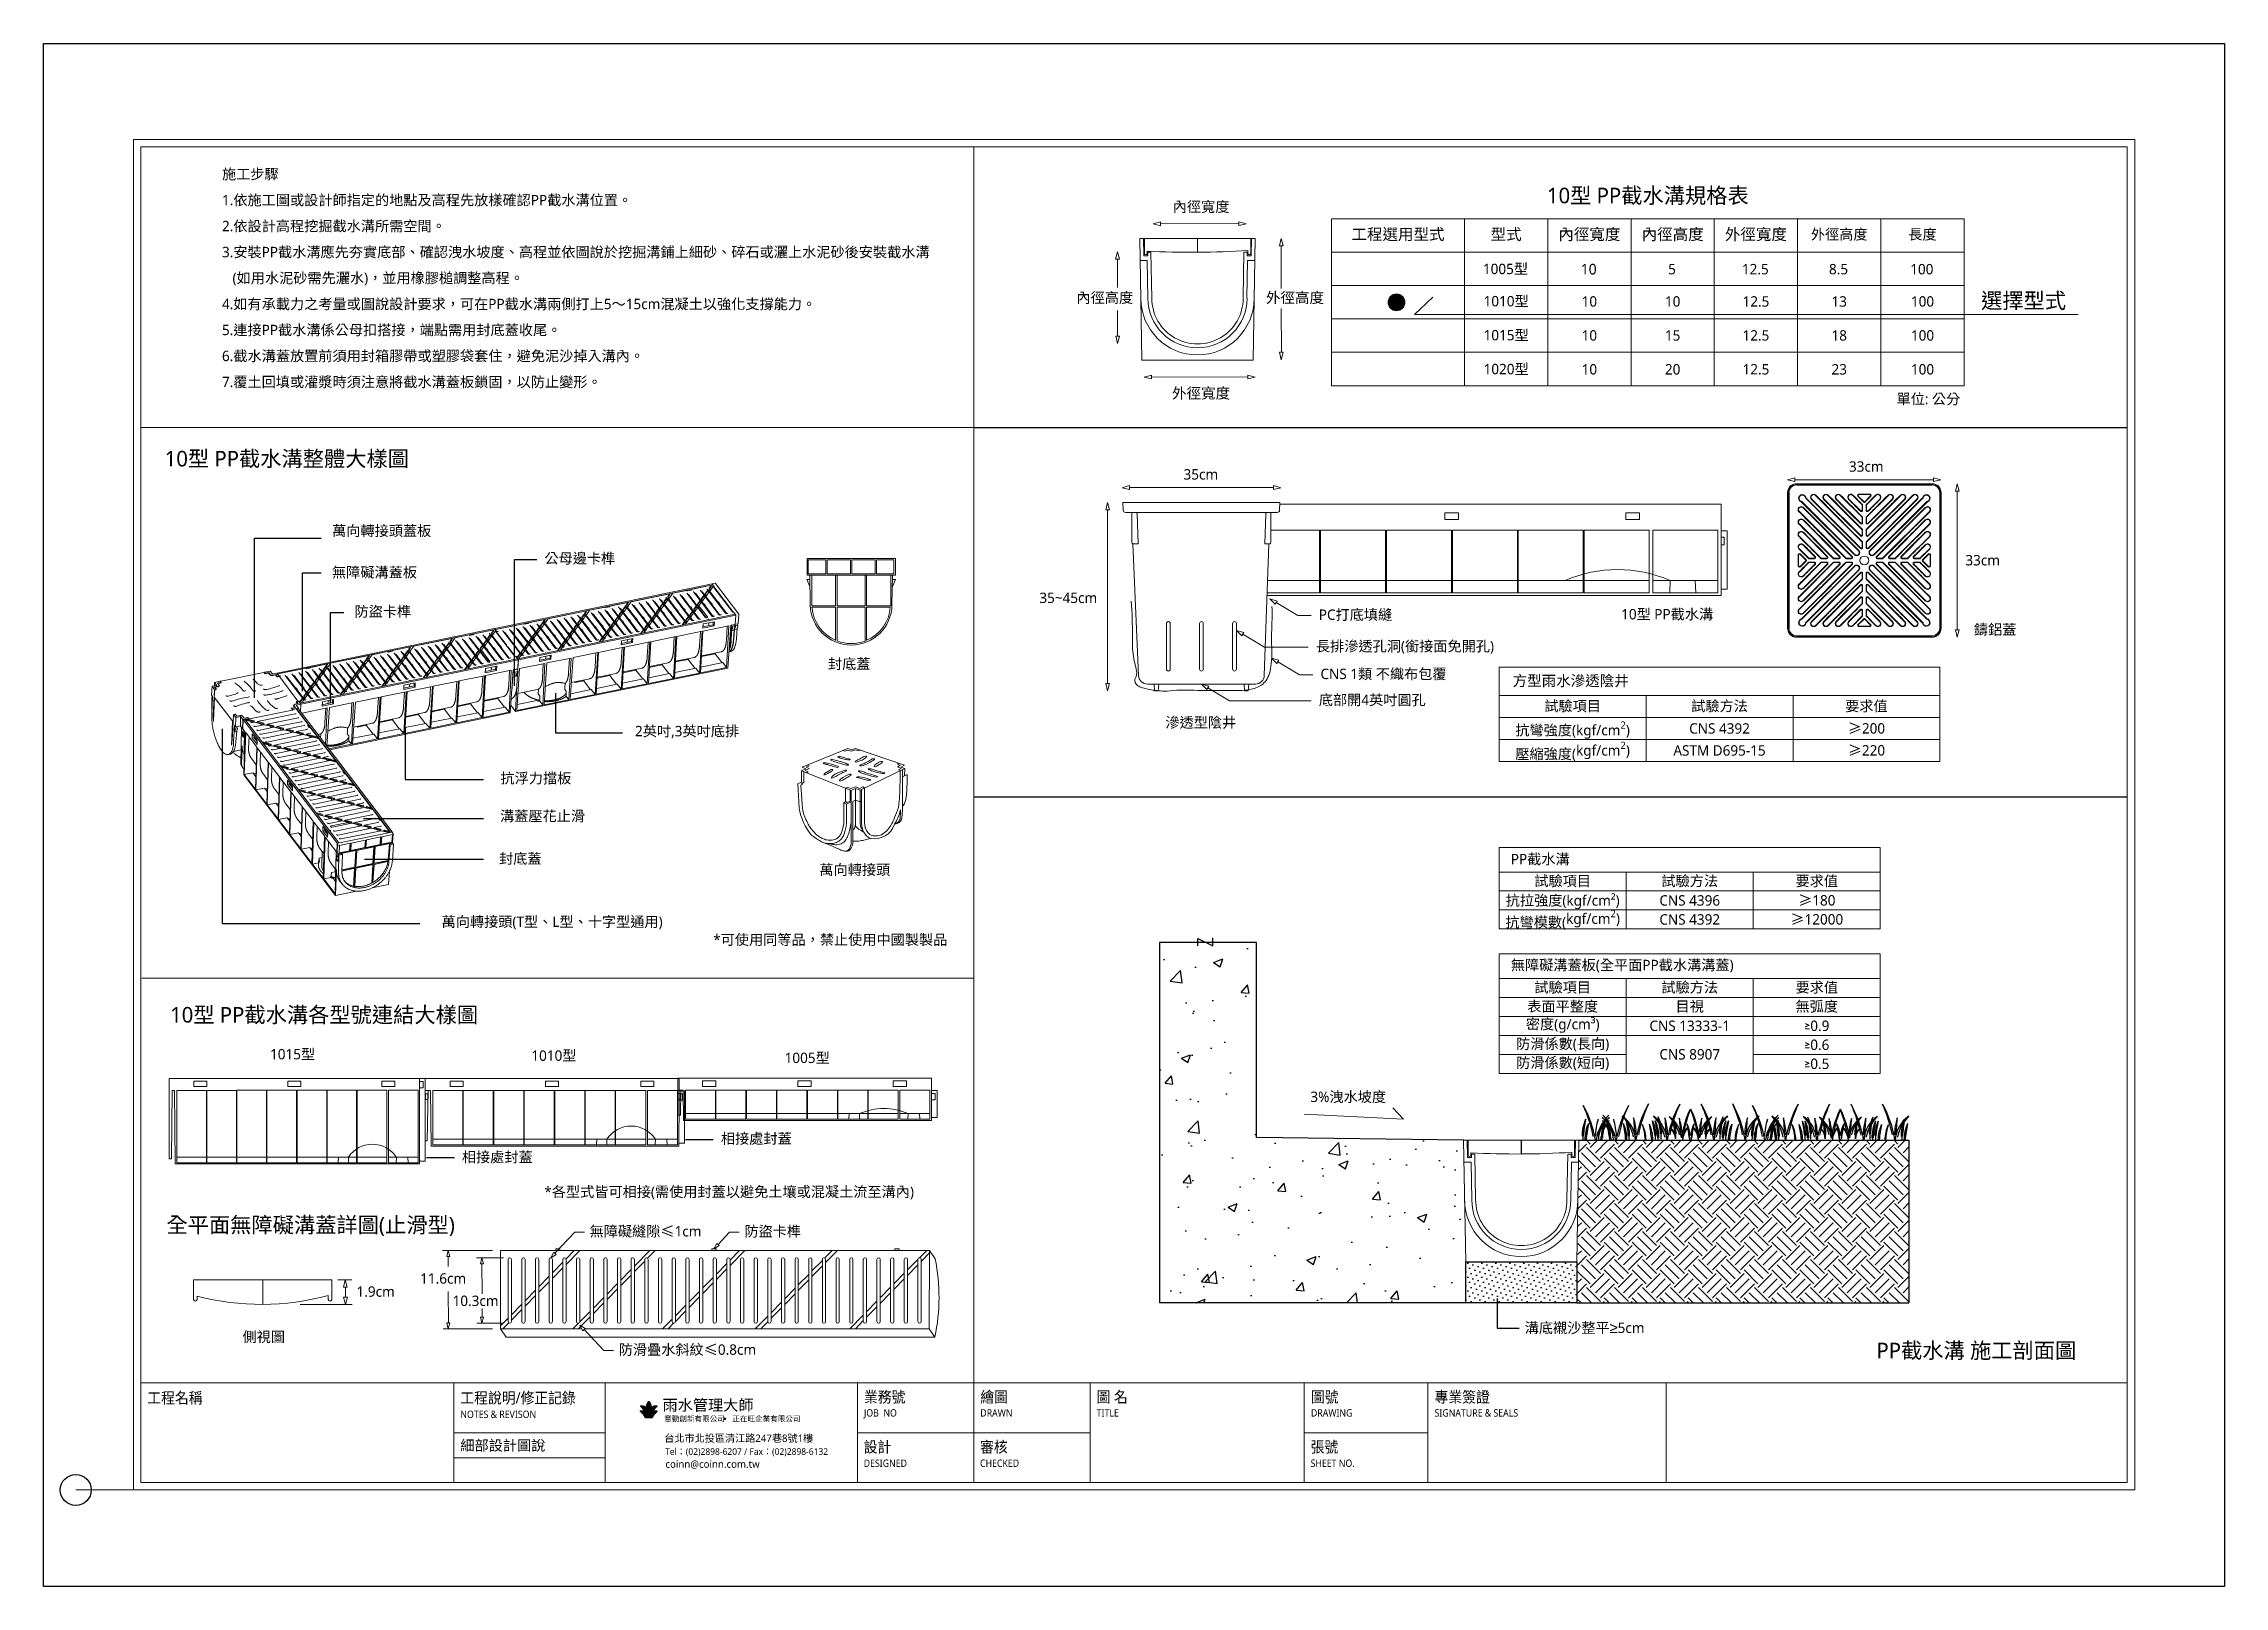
# Model space of a CAD drawing. Header units: millimetres. Extents: x 4267 to 8467, y 166 to 3136.
import ezdxf
from ezdxf.enums import TextEntityAlignment as Align

# ---------------------------------------------------------------- set-up
doc = ezdxf.new("R2010")
doc.units = ezdxf.units.MM
doc.layers.add('0-HATCH', color=7, linetype='Continuous')
doc.styles.get("Standard").update_dxf_attribs({"font": 'SimSun.ttf'})
doc.styles.add('圖框文字', font='Microsoft JhengHei.ttf')
doc.styles.add('微軟正黑體', font='Microsoft JhengHei.ttf')
doc.dimstyles.new('ISO-25', dxfattribs={"dimtxt": 2.5, "dimasz": 2.5, "dimexe": 1.25, "dimexo": 0.625, "dimtad": 1, "dimtxsty": 'Standard', "dimcen": 2.5, "dimadec": 0, "dimazin": 0, "dimtfac": 1, "dimtmove": 0, "dimatfit": 3, "dimfxl": 1, "dimarcsym": 0})

msp = doc.modelspace()

# ---------------------------------------------------------------- texts
at = {"color": 3, "lineweight": 5, "style": '圖框文字', "width": 0.91}
for s, p in [('工程名稱', (4466.5, 528.4, 163.2)), ('工程說明/修正記錄', (5069.4, 528.4, 163.2)), ('業務號', (5846.7, 530.1, 163.2)), ('繪圖', (6070.8, 530.1, 163.2)), ('圖 名', (6294.9, 530.1, 163.2)), ('圖號', (6707.5, 530.1, 163.2)), ('專業簽證', (6945.7, 530.1, 163.2)), ('設計', (5846.2, 434, 163.2)), ('審核', (6070.3, 434, 163.2)), ('張號', (6707, 434, 163.2))]:
    msp.add_text(s, height=21.43, dxfattribs=at).set_placement(p, align=Align.MIDDLE_LEFT)
at = {"lineweight": 5, "style": '圖框文字', "width": 0.91}
for s, height, p in [('NOTES & REVISON', 14.212, (5069.4, 496.8, 163.2)), ('JOB  NO', 14.21, (5846.7, 499.5, 163.2)), ('DRAWN', 14.21, (6070.8, 499.5, 163.2)), ('TITLE', 14.21, (6294.9, 499.5, 163.2)), ('DRAWING', 14.21, (6707.5, 499.5, 163.2)), ('SIGNATURE & SEALS', 14.212, (6945.7, 499.5, 163.2)), ('DESIGNED', 14.21, (5846.2, 402.6, 163.2)), ('CHECKED', 14.21, (6070.3, 402.6, 163.2)), ('SHEET NO.', 14.21, (6707, 402.6, 163.2))]:
    msp.add_text(s, height=height, dxfattribs=at).set_placement(p, align=Align.MIDDLE_LEFT)
at = {"color": 4, "lineweight": 5, "style": '圖框文字'}
msp.add_text('雨水管理大師', height=21.43, dxfattribs=at).set_placement((5458.7, 503.9, 163.2))
at = {"lineweight": 5, "style": '圖框文字'}
for s, height, p in [('意動創新有限公司    正在旺企業有限公司', 10.422, (5462.1, 483.1, 163.2)), ('台北市北投區清江路247巷8號1樓', 14.283, (5462.1, 443.5, 163.2)), ('coinn@coinn.com.tw', 14.283, (5464.3, 393.8, 163.2))]:
    msp.add_text(s, height=height, dxfattribs=at).set_placement(p)
at = {"color": 3, "lineweight": 5, "style": '圖框文字'}
msp.add_text('細部設計圖說', height=20, dxfattribs=at).set_placement((5069.4, 436.9, 163.2), align=Align.MIDDLE_LEFT)
at = {"lineweight": 5, "style": '圖框文字', "width": 0.98}
msp.add_text('Tel：(02)2898-6207 / Fax：(02)2898-6132', height=12.739, dxfattribs=at).set_placement((5463.7, 418.7, 163.2))
at = {"lineweight": 5, "attachment_point": 1, "style": '微軟正黑體'}
for s, width, gutter_width, heights, insert, char_height in [('\\pxsm1.5;施工步驟\\P1.依施工圖或設計師指定的地點及高程先放樣確認PP截水溝位置。\\P2.依設計高程挖掘截水溝所需空間。\\P3.安裝PP截水溝應先夯實底部、確認洩水坡度、高程並依圖說於挖掘溝鋪上細砂、碎石或灑上水泥砂後安裝截水溝\\P   (如用水泥砂需先灑水)，並用橡膠槌調整高程。\\P4.如有承載力之考量或圖說設計要求，可在PP截水溝兩側打上5～15cm混凝土以強化支撐能力。\\P5.連接PP截水溝係公母扣搭接，端點需用封底蓋收尾。\\P6.截水溝蓋放置前須用封箱膠帶或塑膠袋套住，避免泥沙掉入溝內。\\P7.覆土回填或灌漿時須注意將截水溝蓋板鎖固，以防止變形。', 1326.577, 16.9, [462.7], (4610.3, 2894.4, 326.4), 20), ('10型 PP截水溝整體大樣圖', 548.605, 16.9, [0], (4500, 2351.6, 326.4), 30), ('萬向轉接頭蓋板', 369.51, 16.9, [0], (4822.4, 2207.7, 326.4), 20), ('公母邊卡榫', 300.939, 16.9, [0], (5231.4, 2154.7, 326.4), 20), ('無障礙溝蓋板', 301.332, 16.9, [0], (4822.2, 2127.9, 326.4), 20), ('防盜卡榫', 192.051, 16.9, [0], (4865.5, 2052.3, 326.4), 20), ('PC打底填縫', 141.914, 15.8, [0], (6722.7, 2046.2), 20), ('鑄鋁蓋', 80.995, 17.9, [0], (7984.3, 2017.6), 20), ('長排滲透孔洞(銜接面免開孔)', 351.223, 15.8, [0], (6717.2, 1985.5), 20), ('封底蓋', 89.643, 16.9, [32.9], (5777.4, 1951.6, 163.2), 20), ('CNS 1類 不織布包覆', 239.735, 15.8, [0], (6726, 1932.2), 20), ('底部開4英吋圓孔', 315.447, 15.8, [0], (6722.7, 1882.1), 20), ('2英吋,3英吋底排', 361.454, 16.9, [0], (5405.8, 1822, 326.4), 20), ('滲透型陰井', 130.775, 17.9, [0], (6427.3, 1838.7), 20), ('抗浮力擋板', 240.074, 16.9, [0], (5146.7, 1731.4, 326.4), 20), ('溝蓋壓花止滑', 288.285, 16.9, [0], (5145.8, 1658.7, 326.4), 20), ('封底蓋', 143.083, 16.9, [0], (5143.9, 1576.7, 326.4), 20), ('萬向轉接頭', 142.458, 16.9, [0], (5760.9, 1555.2, 163.2), 20), ('萬向轉接頭(T型、L型、十字型通用)', 807.055, 16.9, [0], (5033.3, 1455.1, 326.4), 20), ('*可使用同等品，禁止使用中國製製品', 432.259, 16.9, [0], (5556.4, 1420.6), 20), ('10型 PP截水溝各型號連結大樣圖', 871.739, 16.9, [0], (4510.4, 1280.9, 326.4), 30), ('3%洩水坡度', 159.403, 16.9, [26.1], (6706.5, 1118), 20), ('\\pxt21;相接處封蓋', 250.175, 16.9, [0], (5571.1, 1037.7, 326.4), 20), ('\\pxt21;相接處封蓋', 250.175, 16.9, [0], (5072.2, 1002.1, 326.4), 20), ('\\pxt21;*各型式皆可相接(需使用封蓋以避免土壤或混凝土流至溝內)', 778.792, 16.9, [0], (5231.1, 935.2, 326.4), 20), ('全平面無障礙溝蓋詳圖(止滑型)', 718.056, 16.9, [0], (4503.4, 876.4, 326.4), 30), ('無障礙縫隙{\\fSimSun|b0|i0|c134|p2;≤}1cm', 229.333, 14, [12.8], (5318.3, 859.2, 298.1), 20), ('防盜卡榫', 193.648, 14, [0], (5616.4, 859.2, 298.1), 20), ('11.6cm', 91.033, 14, [0], (4992, 768.3, 298.1), 20), ('1.9cm', 110.074, 16.9, [0], (4869.4, 743.1, 326.4), 20), ('10.3cm', 91.033, 14, [0], (5054.4, 725.3, 298.1), 20), ('\\A1;溝底襯沙整平{\\A0;\\fArial|b0|i0|c0|p34;≥}5cm', 293.319, 16.9, [0], (7119.2, 673.3), 20), ('側視圖', 78.665, 16.9, [0], (4649.8, 656.1, 326.4), 20), ('防滑疊水斜紋{\\fSimSun|b0|i0|c134|p2;≤}0.8cm', 289.699, 14, [18.5], (5374.5, 631.4, 298.1), 20), ('PP截水溝 施工剖面圖', 371.126, 16.9, [0], (7796.7, 634.7, 163.2), 30)]:
    msp.add_mtext_dynamic_manual_height_columns(s, width=width, gutter_width=gutter_width, heights=heights, dxfattribs=dict(at, insert=insert, char_height=char_height))
at = {"lineweight": 5, "style": '微軟正黑體'}
for s, insert, char_height, width, attachment_point in [('10型 PP截水溝規格表', (7356.4, 2841.5), 30, 1203.743, 5), ('內徑寬度', (6496, 2820.4, -163.2), 20, 300.016, 5), ('工程選用型式', (6875.2, 2767.3), 21.89, 241.471, 5), ('型式', (7083.5, 2767.3), 21.89, 145.784, 5), ('內徑寬度', (7243.8, 2767.3), 21.89, 145.784, 5), ('內徑高度', (7404.2, 2767.3), 21.89, 145.784, 5), ('外徑寬度', (7564.6, 2767.3), 21.89, 145.784, 5), ('外徑高度', (7725, 2767.3), 20, 145.784, 5), ('長度', (7885.4, 2767.3), 20, 145.784, 5), ('1005型', (7082.2, 2701.2), 20, 145.784, 5), ('10', (7242.6, 2701.2), 20.48, 145.784, 5), ('5', (7403, 2701.2), 20, 145.784, 5), ('12.5', (7563.4, 2701.2), 20, 145.784, 5), ('8.5', (7723.7, 2701.2), 20, 145.784, 5), ('100', (7884.1, 2701.2), 20, 145.784, 5), ('內徑高度', (6310.5, 2645.4, -163.2), 20, 300.016, 5), ('外徑高度', (6676.8, 2645.4, -163.2), 20.48, 300.016, 5), ('1010型', (7083.5, 2639.1), 20, 145.784, 5), ('10', (7243.8, 2639.1), 20, 145.784, 5), ('10', (7404.2, 2639.1), 20, 145.784, 5), ('12.5', (7564.6, 2639.1), 20, 145.784, 5), ('13', (7725, 2639.1), 20, 145.784, 5), ('100', (7885.4, 2639.1), 20, 145.784, 5), ('1015型', (7083.5, 2573.7), 20, 145.784, 5), ('10', (7243.8, 2573.7), 20, 145.784, 5), ('15', (7404.2, 2573.7), 20, 145.784, 5), ('12.5', (7564.6, 2573.7), 20, 145.784, 5), ('18', (7725, 2573.7), 20, 145.784, 5), ('100', (7885.4, 2573.7), 20, 145.784, 5), ('1020型', (7083.5, 2508.4), 20, 145.784, 5), ('10', (7243.8, 2508.4), 20, 145.784, 5), ('20', (7404.2, 2508.4), 20, 145.784, 5), ('12.5', (7564.6, 2508.4), 20, 145.784, 5), ('23', (7725, 2508.4), 20, 145.784, 5), ('100', (7885.4, 2508.4), 20, 145.784, 5), ('外徑寬度', (6496, 2461.5, -163.2), 20.48, 300.016, 5), ('單位: 公分', (7958.2, 2450.3), 20, 1203.743, 6), ('35cm', (6495.5, 2306.2), 20, 300.016, 5), ('33cm', (7777.1, 2321.3, -163.2), 20, 300.016, 5), ('33cm', (8001.3, 2140.9, -163.2), 20, 300.016, 5), ('35~45cm', (6240.2, 2068.5), 20, 129.577, 5), ('10型 PP截水溝', (7393.6, 2036), 20, 300.016, 5), ('方型雨水滲透陰井', (7096.1, 1907.8), 20.48, 215.175, 4), ('試驗項目', (7211.5, 1859.3), 20, 278.28, 5), ('試驗方法', (7494.5, 1859.3), 20, 278.28, 5), ('要求值', (7777.4, 1859.3), 20, 278.28, 5), ('\\A1;抗彎強度(kgf/cm{\\H0.7x;\\S2^ ;})', (7211.5, 1813.9), 20, 278.28, 5), ('CNS 4392', (7494.5, 1817), 20, 278.28, 5), ('{\\fSimSun|b0|i0|c134|p2;≥}200', (7777.4, 1817), 20, 278.28, 5), ('壓縮強度({\\A1;kgf/cm\\H0.7x;\\S2^ ;\\H1.42857x;)}', (7211.5, 1771.6), 20, 278.28, 5), ('\\A1;ASTM D695-15', (7494.5, 1774.7), 20, 278.28, 5), ('{\\fSimSun|b0|i0|c134|p2;≥}220', (7777.4, 1774.7), 20, 278.28, 5), ('PP截水溝', (7092.5, 1564.5), 20, 730.039, 4), ('試驗項目', (7192.4, 1522.5), 20, 240.639, 5), ('試驗方法', (7437.1, 1522.5), 20, 240.639, 5), ('要求值', (7681.8, 1522.5), 20, 240.639, 5), ('\\A1;抗拉強度(kgf/cm²)', (7192.4, 1482.7), 20, 240.639, 5), ('CNS 4396', (7437.1, 1486), 20, 240.639, 5), ('{\\fSimSun|b0|i0|c134|p2;≥}180', (7681.8, 1486), 20, 240.639, 5), ('抗彎模數({\\A1;kgf/cm\\H0.7x;\\S2^ ;\\H1.42857x;)}', (7192.4, 1447.6), 20, 240.639, 5), ('\\A1;CNS 4392', (7437.1, 1449.4), 20, 240.639, 5), ('{\\fSimSun|b0|i0|c134|p2;≥}12000', (7681.8, 1449.4), 20, 240.639, 5), ('無障礙溝蓋板(全平面PP截水溝溝蓋)', (7092.5, 1359.6), 20, 730.039, 4), ('試驗項目', (7192.4, 1317.7), 20, 240.639, 5), ('試驗方法', (7437.1, 1317.7), 20, 240.639, 5), ('要求值', (7681.8, 1317.7), 20, 240.639, 5), ('密度(g/cm³)', (7192.4, 1244.6), 20, 240.639, 5), ('表面平整度', (7192.4, 1281.1), 20, 240.639, 5), ('目視', (7437.1, 1281.1), 20, 240.639, 5), ('無弧度', (7681.8, 1281.1), 20, 78.237, 5), ('防滑係數(長向)', (7192.4, 1208), 20, 240.639, 5), ('CNS 13333-1', (7437.1, 1244.6), 20, 240.639, 5), ('≥0.9', (7681.8, 1244.6), 20, 240.639, 5), ('≥0.6', (7681.8, 1208), 20, 240.639, 5), ('1015型', (4746.3, 1189.5, 326.4), 20, 145.784, 5), ('1010型', (5249.6, 1186.7, 326.4), 20, 145.784, 5), ('1005型', (5737.4, 1182.4, 326.4), 20, 145.784, 5), ('防滑係數(短向)', (7192.4, 1171.5), 20, 240.639, 5), ('\\A1;CNS 8907', (7437.1, 1189.7), 20, 240.639, 5), ('≥0.5', (7681.8, 1171.5), 20, 240.639, 5)]:
    msp.add_mtext(s, dxfattribs=dict(at, insert=insert, char_height=char_height, width=width, attachment_point=attachment_point))
at = {"color": 240, "lineweight": 5, "true_color": 0xed1f24, "insert": (8080, 2639.1), "char_height": 30, "width": 374.764, "attachment_point": 5, "style": '微軟正黑體'}
msp.add_mtext('{\\fMicrosoft JhengHei|b0|i0|c136|p34;選擇型式}', dxfattribs=at)

# ---------------------------------------------------------------- hatches: boundary and pattern name
at = {"lineweight": 5}
h = msp.add_hatch(color=256, dxfattribs=at)
h.dxf.hatch_style = 1
h.paths.add_polyline_path([(6888.6, 2637.5, 1), (6856.2, 2637.5, 1)])
at = {"lineweight": 5, "true_color": 0xf8d731}
h = msp.add_hatch(color=40, dxfattribs=at)
h.dxf.hatch_style = 1
edge = h.paths.add_edge_path()
edge.add_spline(control_points=[(5437.5, 501.9), (5438.4, 502.5), (5439.3, 503.1), (5440.1, 503.5), (5441.1, 503.8), (5441.5, 504), (5441.6, 504), (5441.7, 504.2), (5442.4, 505.3), (5442.7, 505.8), (5443.1, 506.4), (5443.5, 506.9), (5443.9, 507.5), (5444.4, 508.2), (5444.8, 508.6), (5445.2, 509.1), (5446, 510), (5446.3, 510.3), (5446.7, 510.7), (5447.2, 511.1), (5447.7, 511.5), (5447.9, 511.7), (5448.1, 512), (5448.3, 512.2), (5448.4, 512.5), (5448.4, 512.6), (5448.4, 512.8), (5448.3, 512.8), (5448.1, 513), (5447.7, 513.1), (5447.2, 513.2), (5446.7, 513.2), (5446.3, 513.3), (5445.8, 513.3), (5445, 513.3), (5444.4, 513.2), (5443.6, 513.1), (5443.2, 513), (5442.5, 512.8), (5441.9, 512.6), (5441.4, 512.3), (5440.7, 512), (5440.1, 511.6), (5439.5, 511.2), (5439, 510.9), (5438.5, 510.5), (5438, 510.1), (5437.6, 509.8), (5437.5, 509.7), (5437.5, 509.7), (5437.5, 509.8), (5437.4, 510.8), (5437.3, 511.5), (5436.6, 514.7), (5436.3, 515.7), (5435.6, 517.2), (5435.1, 518.3), (5434.5, 519.4), (5433.6, 520.7), (5433, 521.3), (5432.5, 521.6), (5432.3, 521.7), (5432.1, 521.6), (5431.9, 521.5), (5431.6, 521.3), (5431.4, 521.1), (5431, 520.7), (5430.8, 520.4), (5430.5, 519.9), (5430.1, 519.4), (5429.8, 518.9), (5429.4, 518.1), (5428.7, 516.6), (5428, 514.8), (5427.8, 513.9), (5427.4, 512.3), (5427.2, 510.8), (5427.1, 509.9), (5427.1, 509.7), (5427.1, 509.7), (5426, 510.6), (5424.9, 511.4), (5423.6, 512.1), (5422.2, 512.8), (5420.7, 513.2), (5419.4, 513.3), (5417.6, 513.2), (5416.6, 513), (5416.2, 512.9), (5416.2, 512.7), (5416.2, 512.6), (5416.3, 512.4), (5416.4, 512.1), (5416.7, 511.8), (5417.2, 511.3), (5417.7, 510.9), (5418.3, 510.3), (5419.4, 509.1), (5420.2, 508.2), (5420.5, 507.8), (5421, 507.1), (5421.4, 506.5), (5422, 505.7), (5422.4, 505), (5423, 504.1), (5423, 504), (5423.3, 503.9), (5424.1, 503.7), (5424.9, 503.3), (5425.5, 502.9), (5425.9, 502.6), (5426.4, 502.3), (5426.9, 502), (5427.1, 501.9), (5427.2, 501.9), (5427.2, 501.9), (5427.2, 502.2), (5427.4, 503.7), (5427.7, 505), (5428, 506.1), (5428.5, 507.9), (5428.7, 508.5), (5429.1, 509.5), (5429.5, 510.4), (5429.7, 510.9), (5430.2, 511.8), (5430.7, 512.4), (5431.2, 512.9), (5431.6, 513.3), (5432, 513.4), (5432.3, 513.4), (5432.6, 513.4), (5433.1, 513.2), (5433.6, 512.7), (5434, 512.3), (5434.4, 511.7), (5434.9, 510.9), (5435.3, 509.9), (5435.7, 509), (5436, 508.1), (5436.3, 507.2), (5436.5, 506.5), (5436.8, 505.5), (5437, 504.6), (5437.2, 503.6), (5437.3, 503), (5437.4, 502.2), (5437.5, 501.9), (5437.5, 501.9)], knot_values=[0, 0, 0, 0, 1, 2, 3, 4, 5, 6, 7, 8, 9, 10, 11, 12, 13, 14, 15, 16, 17, 18, 19, 20, 21, 22, 23, 24, 25, 26, 27, 28, 29, 30, 31, 32, 33, 34, 35, 36, 37, 38, 39, 40, 41, 42, 43, 44, 45, 46, 47, 48, 49, 50, 51, 52, 53, 54, 55, 56, 57, 58, 59, 60, 61, 61, 61, 62, 63, 64, 65, 66, 67, 68, 69, 70, 71, 72, 73, 74, 75, 76, 77, 78, 79, 80, 81, 82, 83, 84, 85, 86, 87, 88, 89, 90, 91, 92, 93, 94, 95, 96, 97, 98, 99, 100, 101, 102, 103, 104, 105, 106, 107, 108, 109, 110, 111, 112, 113, 114, 115, 116, 117, 118, 119, 120, 121, 122, 123, 124, 125, 126, 127, 128, 129, 130, 131, 132, 133, 134, 135, 136, 137, 138, 139, 140, 141, 142, 143, 144, 144, 144, 144], degree=3, periodic=0)
edge = h.paths.add_edge_path()
edge.add_spline(control_points=[(5432.3, 490.2), (5435.4, 490.2), (5437.4, 490.2), (5438.2, 490.2), (5438.6, 490.3), (5438.9, 490.5), (5439.1, 490.6), (5439.4, 490.8), (5439.6, 491.1), (5439.9, 491.7), (5440.5, 492.9), (5440.8, 493.5), (5441.3, 494.3), (5441.9, 495.2), (5442.5, 495.9), (5443.1, 496.8), (5443.8, 497.7), (5444.6, 498.6), (5445.7, 499.7), (5446.5, 500.5), (5447.2, 501), (5447.7, 501.5), (5448.2, 501.9), (5448.5, 502.3), (5448.6, 502.5), (5448.7, 502.7), (5448.7, 502.9), (5448.6, 503.1), (5448.3, 503.2), (5447.8, 503.4), (5447, 503.4), (5445.8, 503.5), (5444.7, 503.5), (5443.5, 503.4), (5442.5, 503.2), (5441.4, 502.9), (5440.7, 502.6), (5439.7, 502.2), (5438.9, 501.6), (5437.8, 500.9), (5436.9, 500.3), (5436.5, 499.8), (5436.5, 499.9), (5436.3, 500.3), (5436.2, 501.2), (5435.8, 503.7), (5435.5, 505.1), (5435.1, 506.7), (5434.6, 508.2), (5433.9, 510), (5433.2, 511.3), (5433, 511.5), (5432.7, 511.8), (5432.5, 512), (5432.3, 512.1), (5432.1, 512.1), (5431.9, 512), (5431.6, 511.7), (5431.3, 511.3), (5431, 510.8), (5430.5, 510), (5430.2, 509.3), (5429.8, 508.4), (5429.4, 507.3), (5429.1, 506.3), (5428.8, 505), (5428.5, 503.7), (5428.2, 502.5), (5428.1, 501.4), (5428, 500.5), (5428, 499.9), (5428, 499.9), (5427.8, 499.9), (5427.5, 500.1), (5426.5, 500.9), (5425.7, 501.5), (5424.8, 502), (5424, 502.4), (5423, 502.9), (5422.1, 503.2), (5421, 503.4), (5420.2, 503.5), (5419.1, 503.5), (5417.7, 503.5), (5416.8, 503.4), (5416.2, 503.3), (5415.9, 503.1), (5415.8, 502.9), (5415.8, 502.6), (5416, 502.3), (5416.4, 501.8), (5417.4, 500.9), (5418.3, 500.1), (5419.4, 499.2), (5420.2, 498.3), (5421, 497.3), (5421.9, 496.2), (5423.1, 494.5), (5423.8, 493.3), (5424.4, 492), (5424.9, 491.1), (5425.1, 490.9), (5425.3, 490.6), (5425.7, 490.4), (5426.4, 490.3), (5427.6, 490.3), (5432.3, 490.2)], knot_values=[0, 0, 0, 0, 1, 2, 3, 4, 5, 6, 7, 8, 9, 10, 11, 12, 13, 14, 15, 16, 17, 18, 19, 20, 21, 22, 23, 24, 25, 26, 27, 28, 29, 30, 31, 32, 33, 34, 35, 36, 37, 38, 39, 40, 41, 42, 43, 44, 45, 46, 47, 48, 49, 50, 51, 52, 53, 54, 55, 56, 57, 58, 59, 60, 61, 62, 63, 64, 65, 66, 67, 68, 69, 70, 71, 72, 73, 74, 75, 76, 77, 78, 79, 80, 81, 82, 83, 84, 85, 86, 87, 88, 89, 90, 91, 92, 93, 94, 95, 96, 97, 98, 99, 100, 101, 102, 103, 104, 104, 104, 104], degree=3, periodic=0)
at = {"lineweight": 5}
h = msp.add_hatch(color=256, dxfattribs=at)
h.dxf.hatch_style = 1
h.paths.add_polyline_path([(5580.6, 488.2, 1), (5577.5, 488.2, 1)])
at = {"layer": '0-HATCH'}
h = msp.add_hatch(dxfattribs=at)
h.set_pattern_fill('AR-CONC', color=256)
h.set_pattern_definition([(50, (-2918.16, -680.22), (182.1847, -15.939), [19.05, -209.55]), (355, (-2918.16, -680.22), (-35.2434, 191.057), [15.24, -167.6406]), (100.4514, (-2902.98, -681.55), (146.9412, 175.1178), [16.19, -178.0902]), (46.1842, (-2918.16, -629.42), (271.079, -42.0423), [28.575, -314.325]), (96.6356, (-2895.57, -632.92), (237.404, 247.426), [24.285, -267.1356]), (351.184, (-2918.16, -629.42), (237.404, 247.426), [22.86, -251.46]), (21, (-2892.76, -642.12), (151.6144, -102.2652), [19.05, -209.55]), (326, (-2892.76, -642.12), (61.802, 184.188), [15.24, -167.64]), (71.4514, (-2880.13, -650.64), (213.4164, 81.9228), [16.19, -178.09]), (37.5, (-2918.16, -680.22), (3.0886, 84.55504), [0, -165.608, 0, -170.18, 0, -168.275]), (7.5, (-2918.16, -680.22), (66.8197, 100.1806), [0, -97.028, 0, -161.798, 0, -64.135]), (327.5, (-2974.804, -680.22), (135.5906, -5.72874), [0, -63.5, 0, -198.12, 0, -262.89]), (317.5, (-3000.2, -680.22), (148.1292, 25.4265), [0, -82.55, 0, -131.572, 0, -186.69])])
h.paths.add_polyline_path([(6603, 1029.8), (6603, 1405), (6518.3, 1405), (6518.3, 1398.6), (6505.5, 1405), (6415.9, 1405), (6415.9, 711.1), (7005.7, 711.1), (7005.7, 790.3), (7003.7, 905.6, -0.009159), (7003.6, 909.6), (7001.6, 1024.3)])
h = msp.add_hatch(dxfattribs=at)
h.set_pattern_fill('EARTH', color=256, scale=6, angle=45)
h.set_pattern_definition([(45, (-2918.162, -680.22), (0, 53.88154), [38.1, -38.1]), (45, (-2928.265, -670.117), (0, 53.88154), [38.1, -38.1]), (45, (-2938.368, -660.014), (0, 53.88154), [38.1, -38.1]), (135, (-2938.368, -653.28), (-53.88154, 0), [38.1, -38.1]), (135, (-2928.265, -643.176), (-53.88154, 0), [38.1, -38.1]), (135, (-2918.162, -633.073), (-53.88154, 0), [38.1, -38.1])])
h.paths.add_polyline_path([(7859.3, 1024.3), (7223.8, 1024.3), (7219.8, 711.1), (7859.3, 711.1)])
h = msp.add_hatch(dxfattribs=at)
h.set_pattern_fill('DOTS', color=256, scale=6, angle=45)
h.set_pattern_definition([(45, (-2918.162, -680.219), (-3.367596, 10.102788), [0, -9.525])])
h.paths.add_polyline_path([(7219.8, 711.1), (7219.8, 790.3), (7005.7, 790.3), (7005.7, 711.1)])

# ---------------------------------------------------------------- linework, layer by layer
for p, q in [((4266.8, 3135.5, 163.2), (8466.8, 3135.5, 163.2)), ((4266.8, 165.5, 163.2), (4266.8, 3135.5, 163.2)), ((8466.8, 3135.5, 163.2), (8466.8, 165.5, 163.2)), ((6058.1, 2396.8, 163.2), (8279.8, 2396.8, 163.2)), ((6058.1, 1685.2, 163.2), (8279.8, 1685.2, 163.2)), ((6603, 1405), (6415.9, 1405)), ((6415.9, 1405), (6415.9, 711.1)), ((6489.7, 1398.6), (6489.7, 1412.8)), ((6489.7, 1412.8), (6518.3, 1398.6)), ((6518.3, 1398.6), (6518.3, 1414.3)), ((6603, 1029.8), (6603, 1405)), ((7001.6, 1024.3), (6603, 1029.8)), ((7223.8, 1024.3), (7859.3, 1024.3)), ((7859.3, 1024.3), (7859.3, 711.1)), ((7066.1, 719.9), (7066.1, 662.9)), ((7005.7, 711.1), (6415.9, 711.1)), ((7219.8, 711.1), (7859.3, 711.1)), ((7066.1, 662.9), (7108.4, 662.9)), ((8466.8, 165.5, 163.2), (4266.8, 165.5, 163.2))]:
    msp.add_line(p, q)
at = {"color": 4, "lineweight": 5}
for p, q in [((8294, 2950.9, 163.2), (4439.6, 2950.9, 163.2)), ((4439.6, 2950.9, 163.2), (4439.6, 351.1, 163.2)), ((8294, 351.1, 163.2), (8294, 2950.9, 163.2)), ((4439.6, 351.1, 163.2), (8294, 351.1, 163.2))]:
    msp.add_line(p, q, dxfattribs=at)
at = {"lineweight": 5}
for p, q in [((4453.8, 2936.7, 163.2), (8279.8, 2936.7, 163.2)), ((4453.8, 557.5, 163.2), (4453.8, 2936.7, 163.2)), ((8279.8, 2936.7, 163.2), (4453.8, 2936.7, 163.2)), ((4453.8, 2936.7, 163.2), (4453.8, 365.3, 163.2)), ((6058.1, 2936.7, 163.2), (6058.1, 557.5, 163.2)), ((8279.8, 2936.7, 163.2), (8279.8, 557.5, 163.2)), ((8279.8, 365.3, 163.2), (8279.8, 2936.7, 163.2)), ((6417.8, 2788.8, -163.2), (6568.5, 2789, -163.2)), ((6747.2, 2798.3), (7965.5, 2798.3)), ((6747.2, 2798.3), (6747.2, 2477)), ((7003.3, 2798.3), (7003.3, 2477)), ((7163.7, 2798.3), (7163.7, 2477)), ((7324, 2798.3), (7324, 2477)), ((7484.4, 2798.3), (7484.4, 2477)), ((7644.8, 2798.3), (7644.8, 2477)), ((7805.2, 2798.3), (7805.2, 2477)), ((7965.5, 2798.3), (7965.5, 2477)), ((6377.9, 2760.2, -163.2), (6385, 2760.3, -163.2)), ((6378, 2760.2, -163.2), (6382, 2526.2, -163.2)), ((6385, 2760.3, -163.2), (6385.6, 2726.8, -163.2)), ((6386.7, 2760.3, -163.2), (6386.7, 2731.3, -163.2)), ((6386.7, 2760.3, -163.2), (6489.1, 2760.3, -163.2)), ((6391.9, 2731.3, -163.2), (6391.9, 2736, -163.2)), ((6393.2, 2726.8, -163.2), (6393.3, 2733.8, -163.2)), ((6393.3, 2733.8, -163.2), (6399.5, 2733.8, -163.2)), ((6399.5, 2733.8, -163.2), (6401.1, 2645.3, -163.2)), ((6591.5, 2760.3, -163.2), (6489.1, 2760.3, -163.2)), ((6578.6, 2733.8, -163.2), (6577.1, 2645.3, -163.2)), ((6584.8, 2733.8, -163.2), (6578.6, 2733.8, -163.2)), ((6585, 2726.8, -163.2), (6584.8, 2733.8, -163.2)), ((6586.3, 2731.3, -163.2), (6586.3, 2737.1, -163.2)), ((6591.5, 2760.3, -163.2), (6591.5, 2731.3, -163.2)), ((6593.2, 2760.3, -163.2), (6592.6, 2726.8, -163.2)), ((6600.2, 2760.2, -163.2), (6593.2, 2760.3, -163.2)), ((6596.1, 2526.2, -163.2), (6600.2, 2760.2, -163.2)), ((6650.3, 2746, -163.2), (6650.4, 2663.9, -163.2)), ((6747.2, 2734.1), (7965.5, 2734.1)), ((6334.9, 2720.5, -163.2), (6335, 2666.2, -163.2)), ((6378.7, 2718.1, -163.2), (6392.4, 2718.1, -163.2)), ((6385.6, 2726.8, -163.2), (6393.2, 2726.8, -163.2)), ((6392.4, 2718.1, -163.2), (6393.7, 2645.3, -163.2)), ((6585.7, 2718.1, -163.2), (6584.4, 2645.3, -163.2)), ((6592.6, 2726.8, -163.2), (6585, 2726.8, -163.2)), ((6599.5, 2718.1, -163.2), (6585.7, 2718.1, -163.2)), ((6747.2, 2669.8), (7965.5, 2669.8)), ((6335.1, 2622, -163.2), (6335.2, 2572.4, -163.2)), ((6650.4, 2625.8, -163.2), (6650.6, 2541.3, -163.2)), ((6747.2, 2605.5), (7965.5, 2605.5)), ((6382, 2526.2, -163.2), (6596.1, 2526.2, -163.2)), ((6747.2, 2541.3), (7965.5, 2541.3)), ((6400.3, 2493.6, -163.2), (6586, 2493.9, -163.2)), ((6747.2, 2477), (7965.5, 2477)), ((4453.8, 2396.8, 163.2), (6058.1, 2396.8, 163.2)), ((6358.1, 2280.9), (6635.2, 2280.9)), ((7639.8, 2296, -163.2), (7906.5, 2296, -163.2)), ((7952.4, 2274.2, -163.2), (7952.4, 2007.1, -163.2)), ((6315.9, 2238), (6315.9, 1903.8)), ((6647.7, 2248.7), (7497.8, 2248.7)), ((7497.8, 2248.7), (7497.6, 2185.2)), ((7497.8, 2197.9), (7509.5, 2197.9)), ((7503.6, 2185.2), (7503.6, 2170.7)), ((7509.3, 2085.1), (7509.5, 2197.9)), ((7497.5, 2072.9), (7497.7, 2170.7)), ((5742.7, 2090.2, 163.2), (5736.9, 2103.7, 163.2)), ((5736.9, 2103.7, 163.2), (5742.4, 2103.7, 163.2)), ((5742.3, 2112.1, 163.2), (5743.3, 2055, 163.2)), ((5901.8, 2112.1, 163.2), (5900.7, 2055, 163.2)), ((5901.4, 2090.2, 163.2), (5907.2, 2103.7, 163.2)), ((5907.2, 2103.7, 163.2), (5901.6, 2103.7, 163.2)), ((6724, 2102), (6624.2, 2102)), ((6724, 2130.8), (6724, 2078.3)), ((6726, 2078.3), (6726, 2130.8)), ((6851.2, 2102), (6726, 2102)), ((6851.2, 2130.8), (6851.2, 2078.3)), ((6852.9, 2078.3), (6852.9, 2130.8)), ((6978.1, 2102), (6852.9, 2102)), ((6978.1, 2130.8), (6978.1, 2078.3)), ((6980, 2078.3), (6980, 2130.8)), ((7105.2, 2102), (6980, 2102)), ((7105.2, 2130.8), (7105.2, 2078.3)), ((7106.6, 2078.3), (7106.6, 2130.8)), ((7231.8, 2102), (7106.6, 2102)), ((7231.8, 2130.8), (7231.8, 2078.3)), ((7233.7, 2078.3), (7233.7, 2130.8)), ((7358.8, 2102), (7233.7, 2102)), ((7358.8, 2130.8), (7358.8, 2078.3)), ((7366, 2078.3), (7366, 2130.8)), ((7491.2, 2102), (7366, 2102)), ((7399.5, 2102), (7399, 2078.3)), ((7447.6, 2102), (7448.8, 2078.3)), ((7491.2, 2130.8), (7491.2, 2078.3)), ((6623.1, 2072.9), (7497.5, 2072.9)), ((6724, 2078.3), (6623.3, 2078.3)), ((6640.6, 2059.4), (6640.6, 2059.4)), ((6640.6, 2059.4), (6682.4, 2034.5)), ((6851.2, 2078.3), (6726, 2078.3)), ((6978.1, 2078.3), (6852.9, 2078.3)), ((7105.2, 2078.3), (6980, 2078.3)), ((7231.8, 2078.3), (7106.6, 2078.3)), ((7358.8, 2078.3), (7233.7, 2078.3)), ((7491.2, 2078.3), (7366, 2078.3)), ((7509.3, 2085.1), (7497.5, 2085.2)), ((5746.6, 2050.4, 163.2), (5792.2, 2050.5, 163.2)), ((5792.2, 2050.5, 163.2), (5792.1, 1986.8, 163.2)), ((5795.1, 1985.6, 163.2), (5795.1, 2050.4, 163.2)), ((5795.1, 2050.4, 163.2), (5849, 2050.4, 163.2)), ((5849, 2050.4, 163.2), (5849.1, 1985.5, 163.2)), ((5851.9, 1986.8, 163.2), (5851.9, 2050.4, 163.2)), ((5851.9, 2050.4, 163.2), (5897.5, 2050.4, 163.2)), ((6429.3, 2019.3), (6429.3, 1931.2)), ((6436.5, 2019.3), (6436.5, 1931.2)), ((6493.1, 2019.3), (6493.1, 1931.2)), ((6500.2, 2019.3), (6500.2, 1931.2)), ((6556.8, 2019.3), (6556.8, 1931.2)), ((6564, 2019.3), (6564, 1931.2)), ((6682.4, 2034.5), (6708.1, 2034.5)), ((6576.2, 1998.7), (6576.2, 1998.7)), ((6576.2, 1998.7), (6618, 1973.8)), ((6618, 1973.8), (6702.5, 1973.8)), ((6640.6, 1940), (6640.6, 1940)), ((6643.9, 1945.4), (6685.7, 1920.5)), ((7070, 1935.2), (7918.9, 1935.2)), ((7070, 1935.2), (7070, 1753.6)), ((7918.9, 1935.2), (7918.9, 1753.6)), ((5178.3, 1899.5, 326.4), (5180.3, 1931.4, 326.4)), ((6508.9, 1895.3), (6508.9, 1895.3)), ((6508.9, 1895.3), (6550.7, 1870.4)), ((6685.7, 1920.5), (6711.4, 1920.5)), ((6550.7, 1870.4), (6708.1, 1870.4)), ((7070, 1880.4), (7918.9, 1880.4)), ((7353, 1880.4), (7353, 1753.6)), ((7636, 1880.4), (7636, 1753.6)), ((7070, 1838.1), (7918.9, 1838.1)), ((5727.6, 1742.8, 163.2), (5815.9, 1778.6, 163.2)), ((5806.4, 1774.8, 163.2), (5810, 1773.3, 163.2)), ((5810, 1773.3, 163.2), (5815.1, 1775.6, 163.2)), ((5815.1, 1775.6, 163.2), (5822.6, 1773.3, 163.2)), ((5815.9, 1778.6, 163.2), (5822.6, 1776, 163.2)), ((5822.6, 1776, 163.2), (5830.3, 1778.6, 163.2)), ((5822.6, 1773.3, 163.2), (5830.7, 1775.9, 163.2)), ((5830.3, 1778.6, 163.2), (5925, 1746.5, 163.2)), ((5830.7, 1775.9, 163.2), (5836.6, 1774, 163.2)), ((5836.6, 1774, 163.2), (5839.2, 1775.6, 163.2)), ((7070, 1795.9), (7918.9, 1795.9)), ((5734.5, 1739.4, 163.2), (5726.4, 1735.4, 163.2)), ((5726.4, 1735.4, 163.2), (5726.4, 1714, 163.2)), ((5726.4, 1735.4, 163.2), (5822.3, 1697.9, 163.2)), ((5727.6, 1742.8, 163.2), (5734.5, 1739.4, 163.2)), ((5730.7, 1712.6, 163.2), (5730.7, 1733.8, 163.2)), ((5741.5, 1740, 163.2), (5733.4, 1736, 163.2)), ((5733.4, 1736, 163.2), (5739.2, 1733.7, 163.2)), ((5735.6, 1742.7, 163.2), (5741.3, 1745, 163.2)), ((5735.6, 1742.7, 163.2), (5741.5, 1740, 163.2)), ((5739.2, 1733.7, 163.2), (5736.3, 1731.5, 163.2)), ((5737.5, 1746.8, 163.2), (5741.3, 1745, 163.2)), ((5839.1, 1698.5, 163.2), (5925.2, 1740.2, 163.2)), ((5913.5, 1750.4, 163.2), (5911.1, 1748.6, 163.2)), ((5911.1, 1748.6, 163.2), (5916.6, 1746.4, 163.2)), ((5916.6, 1746.4, 163.2), (5911.3, 1743, 163.2)), ((5911.3, 1743, 163.2), (5918.2, 1739.8, 163.2)), ((5918.2, 1739.8, 163.2), (5913.3, 1737.2, 163.2)), ((5913.3, 1737.2, 163.2), (5916.3, 1735.9, 163.2)), ((5925, 1746.5, 163.2), (5918, 1742.8, 163.2)), ((5918, 1742.8, 163.2), (5925.2, 1740.2, 163.2)), ((5920.7, 1738, 163.2), (5920.9, 1663.4, 163.2)), ((5920.7, 1724.1, 163.2), (5930.2, 1728.5, 163.2)), ((5925.2, 1740.2, 163.2), (5925.1, 1726.1, 163.2)), ((7070, 1753.6), (7918.9, 1753.6)), ((5726.4, 1714, 163.2), (5719.4, 1710.6, 163.2)), ((5719.4, 1710.6, 163.2), (5722.2, 1664.1, 163.2)), ((5728.3, 1709.2, 163.2), (5725.4, 1708, 163.2)), ((5725.4, 1708, 163.2), (5727.5, 1671.5, 163.2)), ((5730.7, 1712.6, 163.2), (5726, 1710.3, 163.2)), ((5726, 1710.3, 163.2), (5728.3, 1709.2, 163.2)), ((5726.4, 1714, 163.2), (5730.7, 1712.6, 163.2)), ((5811.4, 1702.1, 163.2), (5814.7, 1703.7, 163.2)), ((5811.4, 1702.1, 163.2), (5811.4, 1676.3, 163.2)), ((5814.7, 1703.7, 163.2), (5821.2, 1701.3, 163.2)), ((5820.2, 1677.1, 163.2), (5820.2, 1698.7, 163.2)), ((5821.2, 1701.3, 163.2), (5830.2, 1704.6, 163.2)), ((5822.3, 1697.9, 163.2), (5830.2, 1701.8, 163.2)), ((5822.3, 1697.9, 163.2), (5822.3, 1675.8, 163.2)), ((5830.2, 1704.6, 163.2), (5838.9, 1701.7, 163.2)), ((5830.2, 1701.8, 163.2), (5839.1, 1698.5, 163.2)), ((5830.2, 1701.8, 163.2), (5830.2, 1678.8, 163.2)), ((5838.9, 1701.7, 163.2), (5844.6, 1704.7, 163.2)), ((5839.1, 1698.5, 163.2), (5839.1, 1675.8, 163.2)), ((5842.2, 1677.9, 163.2), (5842.2, 1700, 163.2)), ((5844.6, 1704.7, 163.2), (5848, 1702.8, 163.2)), ((5848, 1702.8, 163.2), (5848, 1669.5, 163.2)), ((5727.5, 1671.5, 163.2), (5728.8, 1658.7, 163.2)), ((5728.8, 1658.7, 163.2), (5731.2, 1651.5, 163.2)), ((5807.8, 1674, 163.2), (5811.4, 1676.3, 163.2)), ((5807.8, 1633.9, 163.2), (5807.8, 1674, 163.2)), ((5807.8, 1674, 163.2), (5813.3, 1671.7, 163.2)), ((5811.4, 1676.3, 163.2), (5814.6, 1674.7, 163.2)), ((5822.3, 1675.8, 163.2), (5813.3, 1671.7, 163.2)), ((5813.3, 1634.7, 163.2), (5813.3, 1671.7, 163.2)), ((5814.6, 1674.7, 163.2), (5820.2, 1677.1, 163.2)), ((5822.3, 1595.2, 163.2), (5822.3, 1675.8, 163.2)), ((5830.2, 1678.8, 163.2), (5825.1, 1676.6, 163.2)), ((5825.1, 1676.6, 163.2), (5825.1, 1595.2, 163.2)), ((5830.2, 1678.8, 163.2), (5839.1, 1675.8, 163.2)), ((5830.2, 1678.8, 163.2), (5830.2, 1632.6, 163.2)), ((5839.1, 1675.8, 163.2), (5842.2, 1677.9, 163.2)), ((5839.1, 1675.8, 163.2), (5839.1, 1647.2, 163.2)), ((5842.2, 1677.9, 163.2), (5842.2, 1634.2, 163.2)), ((5848, 1669.5, 163.2), (5848, 1636.6, 163.2)), ((7070, 1588.2), (7804.1, 1588.2)), ((7070, 1588.2), (7070, 1431.2)), ((7804.1, 1588.2), (7804.1, 1431.2)), ((7070, 1540.8), (7804.1, 1540.8)), ((7314.7, 1540.8), (7314.7, 1431.2)), ((7559.4, 1540.8), (7559.4, 1431.2)), ((7070, 1504.3), (7804.1, 1504.3)), ((7070, 1467.7), (7804.1, 1467.7)), ((7070, 1431.2), (7804.1, 1431.2)), ((7070, 1383.3), (7804.1, 1383.3)), ((7070, 1383.3), (7070, 1153.2)), ((7804.1, 1383.3), (7804.1, 1153.2)), ((4455.9, 1336.7, 326.4), (6058.1, 1336.7, 326.4)), ((7070, 1335.9), (7804.1, 1335.9)), ((7314.7, 1335.9), (7314.7, 1153.2)), ((7559.4, 1335.9), (7559.4, 1153.2)), ((7070, 1299.4), (7804.1, 1299.4)), ((7070, 1262.8), (7804.1, 1262.8)), ((7070, 1226.3), (7804.1, 1226.3)), ((7070, 1189.7), (7314.7, 1189.7)), ((7559.4, 1189.7), (7804.1, 1189.7)), ((4508.8, 988.5, 326.4), (4508.8, 1143.2, 326.4)), ((4508.8, 1143.2, 326.4), (5001.6, 1143.2, 326.4)), ((4991, 1143.2, 326.4), (4990.9, 1066.1, 326.4)), ((5001.6, 1023, 326.4), (5001.6, 1143.2, 326.4)), ((5001.6, 1143.2, 326.4), (5490.6, 1143.2, 326.4)), ((5001.6, 1143.2, 326.4), (5001.6, 984.2, 326.4)), ((5488.1, 1089.2, 326.4), (5488.1, 1143.6, 326.4)), ((5488.1, 1143.6, 326.4), (5977, 1143.6, 326.4)), ((5490.6, 1143.2, 326.4), (5490.6, 1119.7, 326.4)), ((5977, 1143.6, 326.4), (5977, 1120.2, 326.4)), ((7070, 1153.2), (7804.1, 1153.2)), ((4512.9, 988.5, 326.4), (4514.6, 1120, 326.4)), ((4514.6, 1120, 326.4), (4519, 1120, 326.4)), ((4519, 1120, 326.4), (4519.9, 978.7, 326.4)), ((5007.5, 1120.2, 326.4), (5001.6, 1120.2, 326.4)), ((5005.8, 1023, 326.4), (5007.5, 1120.2, 326.4)), ((5007.5, 1120.2, 326.4), (5011.9, 1120.3, 326.4)), ((5011.9, 1120.3, 326.4), (5012.9, 1013, 326.4)), ((5494, 1120.7, 326.4), (5488.1, 1120.7, 326.4)), ((5490.1, 1013, 326.4), (5490.5, 1101.6, 326.4)), ((5490.6, 1119.7, 326.4), (5490.5, 1113.9, 326.4)), ((5490.6, 1119.7, 326.4), (5501.3, 1119.7, 326.4)), ((5493.1, 1072.4, 326.4), (5494, 1120.7, 326.4)), ((5494, 1120.7, 326.4), (5498.4, 1120.7, 326.4)), ((5498.4, 1120.7, 326.4), (5498.9, 1062.4, 326.4)), ((5501.3, 1119.7, 326.4), (5501.3, 1018.6, 326.4)), ((5977, 1120.2, 326.4), (5976.9, 1114.3, 326.4)), ((5976.9, 1062.4, 326.4), (5976.9, 1102.1, 326.4)), ((5977, 1120.2, 326.4), (5987.8, 1120.2, 326.4)), ((5987.8, 1120.2, 326.4), (5987.8, 1089.2, 326.4)), ((4990.5, 978.7, 326.4), (4990.9, 1066.1, 326.4)), ((5488.1, 1072.4, 326.4), (5488.1, 1089.2, 326.4)), ((5488.1, 1072.4, 326.4), (5493.1, 1072.4, 326.4)), ((5498.9, 1062.4, 326.4), (5976.9, 1062.4, 326.4)), ((5502.7, 1064.9, 326.4), (5502.7, 1089.2, 326.4)), ((5560.6, 1075.8, 326.4), (5502.7, 1075.8, 326.4)), ((5560.6, 1064.9, 326.4), (5502.7, 1064.9, 326.4)), ((5560.6, 1089.2, 326.4), (5560.6, 1064.9, 326.4)), ((5561.4, 1064.9, 326.4), (5561.4, 1089.2, 326.4)), ((5619.3, 1075.8, 326.4), (5561.4, 1075.8, 326.4)), ((5619.3, 1064.9, 326.4), (5561.4, 1064.9, 326.4)), ((5619.3, 1089.2, 326.4), (5619.3, 1064.9, 326.4)), ((5620.2, 1064.9, 326.4), (5620.2, 1089.2, 326.4)), ((5736.8, 1075.8, 326.4), (5620.2, 1075.8, 326.4)), ((5678.1, 1064.9, 326.4), (5620.2, 1064.9, 326.4)), ((5678.1, 1089.2, 326.4), (5678.1, 1064.9, 326.4)), ((5678.9, 1064.9, 326.4), (5678.9, 1089.2, 326.4)), ((5736.8, 1064.9, 326.4), (5678.9, 1064.9, 326.4)), ((5736.8, 1089.2, 326.4), (5736.8, 1064.9, 326.4)), ((5737.7, 1064.9, 326.4), (5737.7, 1089.2, 326.4)), ((5795.5, 1075.8, 326.4), (5737.7, 1075.8, 326.4)), ((5795.5, 1064.9, 326.4), (5737.7, 1064.9, 326.4)), ((5795.5, 1089.2, 326.4), (5795.5, 1064.9, 326.4)), ((5796.2, 1064.9, 326.4), (5796.2, 1089.2, 326.4)), ((5854, 1075.8, 326.4), (5796.2, 1075.8, 326.4)), ((5854, 1064.9, 326.4), (5796.2, 1064.9, 326.4)), ((5818.4, 1075.8, 326.4), (5817.9, 1064.9, 326.4)), ((5837.9, 1075.8, 326.4), (5838.2, 1064.9, 326.4)), ((5854, 1089.2, 326.4), (5854, 1064.9, 326.4)), ((5854.9, 1064.9, 326.4), (5854.9, 1089.2, 326.4)), ((5912.8, 1075.8, 326.4), (5854.9, 1075.8, 326.4)), ((5912.8, 1064.9, 326.4), (5854.9, 1064.9, 326.4)), ((5912.8, 1089.2, 326.4), (5912.8, 1064.9, 326.4)), ((5916.1, 1064.9, 326.4), (5916.1, 1089.2, 326.4)), ((5973.9, 1075.8, 326.4), (5916.1, 1075.8, 326.4)), ((5973.9, 1064.9, 326.4), (5916.1, 1064.9, 326.4)), ((5931.6, 1075.8, 326.4), (5931.3, 1064.9, 326.4)), ((5953.8, 1075.8, 326.4), (5954.4, 1064.9, 326.4)), ((5973.9, 1089.2, 326.4), (5973.9, 1064.9, 326.4)), ((5987.8, 1068, 326.4), (5976.9, 1068.1, 326.4)), ((5987.8, 1089.2, 326.4), (5987.8, 1068, 326.4)), ((6694.6, 1074.8), (6885.7, 1065)), ((6885.7, 1065), (6865.4, 1087)), ((5001.6, 1023, 326.4), (5005.8, 1023, 326.4)), ((5012.9, 1013, 326.4), (5490.1, 1013, 326.4)), ((5074.1, 1026.4, 326.4), (5016.2, 1026.4, 326.4)), ((5132.8, 1026.4, 326.4), (5075, 1026.4, 326.4)), ((5250.3, 1026.4, 326.4), (5133.8, 1026.4, 326.4)), ((5309, 1026.4, 326.4), (5251.2, 1026.4, 326.4)), ((5367.6, 1026.4, 326.4), (5309.7, 1026.4, 326.4)), ((5332, 1026.4, 326.4), (5331.4, 1015.5, 326.4)), ((5351.4, 1026.4, 326.4), (5351.7, 1015.5, 326.4)), ((5426.3, 1026.4, 326.4), (5368.4, 1026.4, 326.4)), ((5487.5, 1026.4, 326.4), (5429.6, 1026.4, 326.4)), ((5445.1, 1026.4, 326.4), (5444.9, 1015.5, 326.4)), ((5467.3, 1026.4, 326.4), (5467.9, 1015.5, 326.4)), ((5501.3, 1018.6, 326.4), (5490.2, 1018.7, 326.4)), ((7001.6, 1024.3), (7008.6, 1024.5)), ((7001.6, 1024.3), (7005.7, 790.3)), ((7008.6, 1024.5), (7009.2, 990.9)), ((7010.3, 1024.5), (7010.3, 995.4)), ((7010.3, 1024.5), (7112.7, 1024.5)), ((7215.1, 1024.5), (7112.7, 1024.5)), ((7215.1, 1024.5), (7215.1, 995.4)), ((7216.8, 1024.5), (7216.2, 990.9)), ((7223.8, 1024.3), (7216.8, 1024.5)), ((7219.8, 790.3), (7223.8, 1024.3)), ((4508.8, 988.5, 326.4), (4512.9, 988.5, 326.4)), ((4519.9, 978.7, 326.4), (4990.5, 978.7, 326.4)), ((4580.3, 991.9, 326.4), (4523.2, 991.9, 326.4)), ((4638.2, 991.9, 326.4), (4581.2, 991.9, 326.4)), ((4754.1, 991.9, 326.4), (4639.1, 991.9, 326.4)), ((4812, 991.9, 326.4), (4754.9, 991.9, 326.4)), ((4869.7, 991.9, 326.4), (4812.6, 991.9, 326.4)), ((4834.6, 991.9, 326.4), (4834, 981.1, 326.4)), ((4853.8, 991.9, 326.4), (4854.1, 981.1, 326.4)), ((4927.6, 991.9, 326.4), (4870.6, 991.9, 326.4)), ((4987.9, 991.9, 326.4), (4930.9, 991.9, 326.4)), ((4946.2, 991.9, 326.4), (4945.9, 981.1, 326.4)), ((4968.1, 991.9, 326.4), (4968.6, 981.1, 326.4)), ((5001.6, 984.2, 326.4), (4990.6, 984.3, 326.4)), ((7002.3, 982.2), (7016, 982.2)), ((7009.2, 990.9), (7016.8, 990.9)), ((7015.5, 995.4), (7015.5, 1000.1)), ((7016, 982.2), (7017.3, 909.5)), ((7016.8, 990.9), (7016.9, 997.9)), ((7016.9, 997.9), (7023.2, 997.9)), ((7023.2, 997.9), (7024.7, 909.5)), ((7202.3, 997.9), (7200.7, 909.5)), ((7208.5, 997.9), (7202.3, 997.9)), ((7209.4, 982.2), (7208.1, 909.5)), ((7208.6, 990.9), (7208.5, 997.9)), ((7216.2, 990.9), (7208.6, 990.9)), ((7223.1, 982.2), (7209.4, 982.2)), ((7209.9, 995.4), (7209.9, 1001.2)), ((5251.6, 806.7, 298.1), (5289.6, 847.2, 298.1)), ((5289.6, 847.2, 298.1), (5308.2, 847.2, 298.1)), ((5565.8, 823.8, 298.1), (5587.7, 847.2, 298.1)), ((5587.7, 847.2, 298.1), (5606.3, 847.2, 298.1)), ((5034.9, 812.2, 298.1), (5131.4, 812.2, 298.1)), ((5046.1, 800.4, 298.1), (5046.1, 781.1, 298.1)), ((5100.8, 798.1, 298.1), (5152.3, 798.1, 298.1)), ((5973.2, 812.2, 298.1), (5146.8, 812.2, 298.1)), ((5146.8, 812.2, 298.1), (5146.8, 661.3, 298.1)), ((5288.9, 812.2, 298.1), (5272.9, 795.8, 298.1)), ((5299.3, 812.2, 298.1), (5273.1, 785.4, 298.1)), ((5434.2, 812.2, 298.1), (5404.6, 781.9, 298.1)), ((5444.6, 812.2, 298.1), (5429.9, 797.2, 298.1)), ((5617.3, 812.2, 298.1), (5588.8, 783.1, 298.1)), ((5606.9, 812.2, 298.1), (5588.8, 793.7, 298.1)), ((5785.3, 812.2, 298.1), (5771.2, 797.8, 298.1)), ((5795.7, 812.2, 298.1), (5772.9, 788.9, 298.1)), ((5967.6, 812.2, 298.1), (5953.8, 798.1, 298.1)), ((5973.2, 807.4, 298.1), (5957.1, 790.9, 298.1)), ((5972.4, 661.3, 298.1), (5973.2, 812.2, 298.1)), ((5973.2, 812.2, 298.1), (5984.1, 796.3, 298.1)), ((5111, 786.4, 298.1), (5111.1, 728.6, 298.1)), ((5161.5, 675.2, 298.1), (5161.5, 795, 298.1)), ((5167.8, 795, 298.1), (5167.8, 675.2, 298.1)), ((5187.8, 675.2, 298.1), (5187.8, 795, 298.1)), ((5194.1, 795, 298.1), (5194.1, 675.2, 298.1)), ((5214.1, 675.2, 298.1), (5214.1, 795, 298.1)), ((5220.4, 795, 298.1), (5220.4, 675.2, 298.1)), ((5240.4, 762.6, 298.1), (5220.4, 742.3, 298.1)), ((5240.4, 675.2, 298.1), (5240.4, 795, 298.1)), ((5246.7, 795, 298.1), (5246.7, 675.2, 298.1)), ((5266.7, 789.5, 298.1), (5246.7, 769.1, 298.1)), ((5266.7, 778.9, 298.1), (5246.7, 758.5, 298.1)), ((5266.7, 675.2, 298.1), (5266.7, 795, 298.1)), ((5273.1, 795, 298.1), (5273.1, 675.2, 298.1)), ((5293, 675.2, 298.1), (5293, 795, 298.1)), ((5299.4, 795, 298.1), (5299.4, 675.2, 298.1)), ((5319.3, 675.2, 298.1), (5319.3, 795, 298.1)), ((5325.7, 795, 298.1), (5325.7, 675.2, 298.1)), ((5345.6, 675.2, 298.1), (5345.6, 795, 298.1)), ((5352, 795, 298.1), (5352, 675.2, 298.1)), ((5371.9, 675.2, 298.1), (5371.9, 795, 298.1)), ((5378.3, 795, 298.1), (5378.3, 675.2, 298.1)), ((5398.2, 775.5, 298.1), (5378.3, 755.1, 298.1)), ((5398.2, 764.9, 298.1), (5378.3, 744.5, 298.1)), ((5398.2, 675.2, 298.1), (5398.2, 795, 298.1)), ((5404.6, 795, 298.1), (5404.6, 675.2, 298.1)), ((5424.6, 791.7, 298.1), (5404.6, 771.4, 298.1)), ((5424.6, 675.2, 298.1), (5424.6, 795, 298.1)), ((5430.9, 795, 298.1), (5430.9, 675.2, 298.1)), ((5450.9, 675.2, 298.1), (5450.9, 795, 298.1)), ((5457.2, 795, 298.1), (5457.2, 675.2, 298.1)), ((5477.2, 675.2, 298.1), (5477.2, 795, 298.1)), ((5483.5, 795, 298.1), (5483.5, 675.2, 298.1)), ((5503.5, 675.2, 298.1), (5503.5, 795, 298.1)), ((5509.8, 795, 298.1), (5509.8, 675.2, 298.1)), ((5529.8, 675.2, 298.1), (5529.8, 795, 298.1)), ((5536.1, 795, 298.1), (5536.1, 675.2, 298.1)), ((5556.1, 760.4, 298.1), (5536.1, 740, 298.1)), ((5556.1, 675.2, 298.1), (5556.1, 795, 298.1)), ((5562.5, 795, 298.1), (5562.5, 675.2, 298.1)), ((5582.4, 787.2, 298.1), (5562.5, 766.8, 298.1)), ((5582.4, 776.6, 298.1), (5562.5, 756.3, 298.1)), ((5582.4, 675.2, 298.1), (5582.4, 795, 298.1)), ((5588.8, 795, 298.1), (5588.8, 675.2, 298.1)), ((5608.7, 675.2, 298.1), (5608.7, 795, 298.1)), ((5615.1, 795, 298.1), (5615.1, 675.2, 298.1)), ((5635, 675.2, 298.1), (5635, 795, 298.1)), ((5641.4, 795, 298.1), (5641.4, 675.2, 298.1)), ((5661.3, 675.2, 298.1), (5661.3, 795, 298.1)), ((5667.7, 795, 298.1), (5667.7, 675.2, 298.1)), ((5687.6, 675.2, 298.1), (5687.6, 795, 298.1)), ((5694, 795, 298.1), (5694, 675.2, 298.1)), ((5714, 675.2, 298.1), (5714, 795, 298.1)), ((5720.3, 795, 298.1), (5720.3, 675.2, 298.1)), ((5740.3, 766.2, 298.1), (5720.3, 745.8, 298.1)), ((5740.3, 675.2, 298.1), (5740.3, 795, 298.1)), ((5746.6, 795, 298.1), (5746.6, 675.2, 298.1)), ((5766.6, 793, 298.1), (5746.6, 772.7, 298.1)), ((5766.6, 782.5, 298.1), (5746.6, 762.1, 298.1)), ((5766.6, 675.2, 298.1), (5766.6, 795, 298.1)), ((5772.9, 795, 298.1), (5772.9, 675.2, 298.1)), ((5792.9, 675.2, 298.1), (5792.9, 795, 298.1)), ((5799.2, 795, 298.1), (5799.2, 675.2, 298.1)), ((5819.2, 675.2, 298.1), (5819.2, 795, 298.1)), ((5825.5, 795, 298.1), (5825.5, 675.2, 298.1)), ((5845.5, 675.2, 298.1), (5845.5, 795, 298.1)), ((5851.9, 795, 298.1), (5851.9, 675.2, 298.1)), ((5871.8, 675.2, 298.1), (5871.8, 795, 298.1)), ((5878.2, 795, 298.1), (5878.2, 675.2, 298.1)), ((5898.1, 675.2, 298.1), (5898.1, 795, 298.1)), ((5904.5, 795, 298.1), (5904.5, 675.2, 298.1)), ((5924.4, 768.2, 298.1), (5904.5, 747.8, 298.1)), ((5924.4, 757.6, 298.1), (5904.5, 737.2, 298.1)), ((5924.4, 675.2, 298.1), (5924.4, 795, 298.1)), ((5930.8, 795, 298.1), (5930.8, 675.2, 298.1)), ((5950.7, 795, 298.1), (5930.8, 774.6, 298.1)), ((5950.7, 784.4, 298.1), (5930.8, 764.1, 298.1)), ((5950.7, 675.2, 298.1), (5950.7, 795, 298.1)), ((5957.1, 795, 298.1), (5957.1, 675.2, 298.1)), ((7005.7, 790.3), (7219.8, 790.3)), ((4555.6, 755.9, 326.4), (4555.6, 718.1, 326.4)), ((4555.6, 755.9, 326.4), (4688.7, 755.9, 326.4)), ((4562.3, 718.1, 326.4), (4562.3, 724.2, 326.4)), ((4821.8, 755.9, 326.4), (4688.7, 755.9, 326.4)), ((4815, 718.1, 326.4), (4815, 725.6, 326.4)), ((4821.8, 755.9, 326.4), (4821.8, 718.1, 326.4)), ((4833.5, 755.9, 326.4), (4860.6, 755.9, 326.4)), ((4848, 741.7, 326.4), (4848, 722.6, 326.4)), ((5046.2, 733.4, 298.1), (5046.3, 673.1, 298.1)), ((5214.1, 735.8, 298.1), (5194.1, 715.4, 298.1)), ((5214.1, 725.2, 298.1), (5194.1, 704.9, 298.1)), ((5240.4, 752, 298.1), (5220.4, 731.7, 298.1)), ((5345.6, 721.8, 298.1), (5325.7, 701.4, 298.1)), ((5371.9, 748.6, 298.1), (5352, 728.3, 298.1)), ((5371.9, 738.1, 298.1), (5352, 717.7, 298.1)), ((5529.8, 733.5, 298.1), (5509.8, 713.2, 298.1)), ((5529.8, 722.9, 298.1), (5509.8, 702.6, 298.1)), ((5556.1, 749.8, 298.1), (5536.1, 729.4, 298.1)), ((5714, 739.4, 298.1), (5694, 719, 298.1)), ((5714, 728.8, 298.1), (5694, 708.4, 298.1)), ((5740.3, 755.6, 298.1), (5720.3, 735.3, 298.1)), ((5871.8, 714.5, 298.1), (5851.9, 694.1, 298.1)), ((5898.1, 741.3, 298.1), (5878.2, 721, 298.1)), ((5898.1, 730.7, 298.1), (5878.2, 710.4, 298.1)), ((4760.7, 708.4, 326.4), (4860.9, 708.4, 326.4)), ((5111.1, 700.2, 298.1), (5111.1, 683.7, 298.1)), ((5161.5, 682.1, 298.1), (5146.8, 667.1, 298.1)), ((5162.6, 672.7, 298.1), (5151.4, 661.3, 298.1)), ((5187.8, 709, 298.1), (5167.8, 688.6, 298.1)), ((5187.8, 698.4, 298.1), (5167.8, 678, 298.1)), ((5296.9, 672.1, 298.1), (5286.3, 661.3, 298.1)), ((5319.3, 695, 298.1), (5299.3, 674.5, 298.1)), ((5319.3, 684.4, 298.1), (5302.2, 666.9, 298.1)), ((5345.6, 711.2, 298.1), (5325.7, 690.9, 298.1)), ((5477.2, 679.8, 298.1), (5459, 661.3, 298.1)), ((5479.9, 672, 298.1), (5469.4, 661.3, 298.1)), ((5503.5, 706.7, 298.1), (5483.5, 686.3, 298.1)), ((5503.5, 696.1, 298.1), (5483.5, 675.7, 298.1)), ((5661.3, 685.7, 298.1), (5637.4, 661.3, 298.1)), ((5661.3, 675.1, 298.1), (5647.8, 661.3, 298.1)), ((5687.6, 712.5, 298.1), (5667.7, 692.2, 298.1)), ((5687.6, 702, 298.1), (5667.7, 681.6, 298.1)), ((5845.5, 687.7, 298.1), (5819.7, 661.3, 298.1)), ((5845.5, 677.1, 298.1), (5830.1, 661.3, 298.1)), ((5871.8, 703.9, 298.1), (5851.9, 683.6, 298.1)), ((5036, 661.3, 298.1), (5131.6, 661.3, 298.1)), ((5101, 672, 298.1), (5152.5, 672, 298.1)), ((5303.6, 661.3, 298.1), (5146.8, 661.3, 298.1)), ((5146.8, 661.3, 298.1), (5157.6, 645.4, 298.1)), ((5983.3, 645.4, 298.1), (5157.6, 645.4, 298.1)), ((5301.1, 665.8, 298.1), (5296.7, 661.3, 298.1)), ((5307.7, 659.9, 298.1), (5345.8, 619.4, 298.1)), ((5972.4, 661.3, 298.1), (5309.2, 661.3, 298.1)), ((5972.4, 661.3, 298.1), (5983.3, 645.4, 298.1)), ((5345.8, 619.4, 298.1), (5364.4, 619.4, 298.1)), ((8279.8, 557.5, 163.2), (4453.8, 557.5, 163.2)), ((8279.8, 557.5, 163.2), (4453.8, 557.5, 163.2)), ((5056.7, 557.5, 163.2), (5056.7, 365.3, 163.2)), ((5348.6, 557.5, 163.2), (5348.6, 365.3, 163.2)), ((5834, 557.5, 163.2), (5834, 365.3, 163.2)), ((6058.1, 557.5, 163.2), (6058.1, 365.3, 163.2)), ((6282.2, 557.5, 163.2), (6282.2, 365.3, 163.2)), ((6694.8, 557.5, 163.2), (6933, 557.5, 163.2)), ((6694.8, 557.5, 163.2), (6694.8, 365.3, 163.2)), ((6933, 557.5, 163.2), (6933, 365.3, 163.2)), ((6933, 557.5, 163.2), (6933, 365.3, 163.2)), ((7391.9, 557.5, 163.2), (7391.9, 365.3, 163.2)), ((5056.7, 461.4, 163.2), (5348.6, 461.4, 163.2)), ((5834, 461.4, 163.2), (6282.2, 461.4, 163.2)), ((6694.8, 461.4, 163.2), (6933, 461.4, 163.2)), ((5056.7, 413.3, 163.2), (5348.6, 413.3, 163.2)), ((4328.7, 351.1, 163.2), (4439.6, 351.1, 163.2)), ((4453.8, 365.3, 163.2), (8279.8, 365.3, 163.2))]:
    msp.add_line(p, q, dxfattribs=at)
at = {"color": 240, "lineweight": 5, "true_color": 0xed1f24}
for p, q in [((6942.3, 2647.4, -163.2), (6906.9, 2614.4, -163.2)), ((6906.9, 2614.4, -163.2), (8184.9, 2614.4, -163.2))]:
    msp.add_line(p, q, dxfattribs=at)
at = {"linetype": 'Continuous', "lineweight": 5}
for p, q in [((7625.9, 2274.8, -163.2), (7625.6, 2271.6, -163.2)), ((7625.6, 2271.6, -163.2), (7625.6, 2009.8, -163.2)), ((7626.5, 2271.6, -163.2), (7625.6, 2271.6, -163.2)), ((7627.1, 2278.6, -163.2), (7625.9, 2274.8, -163.2)), ((7626.5, 2271.6, -163.2), (7626.5, 2009.8, -163.2)), ((7629.2, 2282, -163.2), (7627.1, 2278.6, -163.2)), ((7628.3, 2271.6, -163.2), (7628.3, 2009.8, -163.2)), ((7632.1, 2284.9, -163.2), (7629.2, 2282, -163.2)), ((7635.5, 2286.9, -163.2), (7632.1, 2284.9, -163.2)), ((7639.3, 2288.1, -163.2), (7635.5, 2286.9, -163.2)), ((7642.5, 2288.4, -163.2), (7639.3, 2288.1, -163.2)), ((7904.3, 2285.8, -163.2), (7642.4, 2285.8, -163.2)), ((7642.5, 2287.6, -163.2), (7642.5, 2288.4, -163.2)), ((7904.2, 2288.4, -163.2), (7642.5, 2288.4, -163.2)), ((7904.2, 2287.6, -163.2), (7642.5, 2287.6, -163.2)), ((7763, 2268.2, -163.2), (7763, 2267.4, -163.2)), ((7783.7, 2268.2, -163.2), (7763, 2268.2, -163.2)), ((7783.7, 2268.2, -163.2), (7783.7, 2267.4, -163.2)), ((7904.2, 2287.6, -163.2), (7904.2, 2288.4, -163.2)), ((7907.5, 2288.1, -163.2), (7904.2, 2288.4, -163.2)), ((7911.3, 2286.9, -163.2), (7907.5, 2288.1, -163.2)), ((7914.7, 2284.8, -163.2), (7911.3, 2286.9, -163.2)), ((7917.5, 2281.9, -163.2), (7914.7, 2284.8, -163.2)), ((7919.6, 2278.5, -163.2), (7917.5, 2281.9, -163.2)), ((7918.5, 2009.8, -163.2), (7918.5, 2271.6, -163.2)), ((7920.8, 2274.7, -163.2), (7919.6, 2278.5, -163.2)), ((7920.3, 2271.6, -163.2), (7921.1, 2271.6, -163.2)), ((7920.3, 2009.8, -163.2), (7920.3, 2271.6, -163.2)), ((7921.1, 2271.6, -163.2), (7920.8, 2274.7, -163.2)), ((7921.1, 2009.8, -163.2), (7921.1, 2271.6, -163.2)), ((7648.2, 2234.8, -163.2), (7647.6, 2234.2, -163.2)), ((7647.6, 2234.2, -163.2), (7667.9, 2213.9, -163.2)), ((7648.2, 2234.8, -163.2), (7738.1, 2144.9, -163.2)), ((7754.3, 2151.4, -163.2), (7652.6, 2253.1, -163.2)), ((7653, 2253.8, -163.2), (7754.8, 2152, -163.2)), ((7655.3, 2242, -163.2), (7655.9, 2242.6, -163.2)), ((7655.3, 2242, -163.2), (7749.5, 2147.8, -163.2)), ((7675.2, 2223.4, -163.2), (7655.9, 2242.6, -163.2)), ((7762, 2159.2, -163.2), (7660.2, 2261, -163.2)), ((7762.6, 2159.8, -163.2), (7661, 2261.4, -163.2)), ((7672, 2258.7, -163.2), (7671.5, 2258.1, -163.2)), ((7671.5, 2258.1, -163.2), (7692.1, 2237.5, -163.2)), ((7672, 2258.7, -163.2), (7766.3, 2164.5, -163.2)), ((7679.1, 2227.8, -163.2), (7678.5, 2227.2, -163.2)), ((7679.8, 2266.5, -163.2), (7679.2, 2265.9, -163.2)), ((7769.1, 2176, -163.2), (7679.2, 2265.9, -163.2)), ((7700.2, 2246.1, -163.2), (7679.8, 2266.5, -163.2)), ((7686.9, 2235.5, -163.2), (7686.3, 2234.9, -163.2)), ((7691.3, 2239.5, -163.2), (7690.7, 2238.9, -163.2)), ((7692.1, 2237.5, -163.2), (7715.7, 2213.8, -163.2)), ((7695.9, 2258.7, -163.2), (7695.3, 2258.1, -163.2)), ((7695.3, 2258.1, -163.2), (7704.5, 2249, -163.2)), ((7695.9, 2258.7, -163.2), (7766.3, 2188.4, -163.2)), ((7700.2, 2246.1, -163.2), (7699.6, 2245.5, -163.2)), ((7700.4, 2245.8, -163.2), (7700.2, 2246.1, -163.2)), ((7703.7, 2266.5, -163.2), (7703.1, 2265.9, -163.2)), ((7769.1, 2199.8, -163.2), (7703.1, 2265.9, -163.2)), ((7715.1, 2255.1, -163.2), (7703.7, 2266.5, -163.2)), ((7705.1, 2249.6, -163.2), (7704.5, 2249, -163.2)), ((7715.1, 2255.1, -163.2), (7714.5, 2254.5, -163.2)), ((7719.2, 2258.1, -163.2), (7719.8, 2258.7, -163.2)), ((7719.2, 2258.1, -163.2), (7719.9, 2257.4, -163.2)), ((7719.8, 2258.7, -163.2), (7766.3, 2212.3, -163.2)), ((7720.5, 2258, -163.2), (7719.9, 2257.4, -163.2)), ((7727.6, 2266.5, -163.2), (7727, 2265.9, -163.2)), ((7769.2, 2223.7, -163.2), (7727, 2265.9, -163.2)), ((7731.9, 2262.2, -163.2), (7727.6, 2266.5, -163.2)), ((7731.9, 2262.2, -163.2), (7731.3, 2261.6, -163.2)), ((7770, 2200, -163.2), (7741.8, 2228.2, -163.2)), ((7742.9, 2264.8, -163.2), (7742.1, 2265.2, -163.2)), ((7766.3, 2236.2, -163.2), (7743.7, 2258.7, -163.2)), ((7765.7, 2211.5, -163.2), (7747.3, 2229.9, -163.2)), ((7750.8, 2267.1, -163.2), (7750.3, 2266.4, -163.2)), ((7769.1, 2247.6, -163.2), (7750.9, 2265.9, -163.2)), ((7770, 2223.9, -163.2), (7761, 2232.9, -163.2)), ((7761.1, 2232.8, -163.2), (7761, 2232.9, -163.2)), ((7761.2, 2263.8, -163.2), (7772.2, 2252.8, -163.2)), ((7772.8, 2253.5, -163.2), (7761.8, 2264.5, -163.2)), ((7763, 2267.4, -163.2), (7783.7, 2267.4, -163.2)), ((7769.1, 2237.4, -163.2), (7769.1, 2247.6, -163.2)), ((7770, 2247.8, -163.2), (7769.7, 2248.1, -163.2)), ((7770, 2237.2, -163.2), (7770, 2247.8, -163.2)), ((7773.4, 2252.3, -163.2), (7773.4, 2253.3, -163.2)), ((7784.9, 2264.5, -163.2), (7774, 2253.5, -163.2)), ((7774.6, 2252.8, -163.2), (7785.5, 2263.8, -163.2)), ((7777, 2248.1, -163.2), (7776.7, 2247.8, -163.2)), ((7776.7, 2247.8, -163.2), (7776.7, 2237.2, -163.2)), ((7776.7, 2223.9, -163.2), (7785.6, 2232.8, -163.2)), ((7776.7, 2200, -163.2), (7804.9, 2228.2, -163.2)), ((7795.8, 2265.9, -163.2), (7777.6, 2247.6, -163.2)), ((7777.6, 2223.7, -163.2), (7819.7, 2265.9, -163.2)), ((7777.6, 2199.8, -163.2), (7843.6, 2265.9, -163.2)), ((7777.6, 2176, -163.2), (7867.5, 2265.9, -163.2)), ((7777.6, 2237.4, -163.2), (7777.6, 2247.6, -163.2)), ((7803, 2258.7, -163.2), (7780.5, 2236.2, -163.2)), ((7780.5, 2212.3, -163.2), (7826.9, 2258.7, -163.2)), ((7780.5, 2188.4, -163.2), (7850.8, 2258.7, -163.2)), ((7780.5, 2164.5, -163.2), (7874.7, 2258.7, -163.2)), ((7799.4, 2229.9, -163.2), (7781, 2211.5, -163.2)), ((7784.1, 2159.8, -163.2), (7885.7, 2261.4, -163.2)), ((7784.7, 2159.2, -163.2), (7886.5, 2261, -163.2)), ((7785.8, 2232.9, -163.2), (7785.6, 2232.8, -163.2)), ((7791.9, 2152, -163.2), (7893.7, 2253.8, -163.2)), ((7792.4, 2151.4, -163.2), (7894.1, 2253.1, -163.2)), ((7796.4, 2266.4, -163.2), (7795.9, 2267.1, -163.2)), ((7891.4, 2242, -163.2), (7797.2, 2147.8, -163.2)), ((7804.6, 2265.2, -163.2), (7803.8, 2264.8, -163.2)), ((7808.6, 2144.9, -163.2), (7898.6, 2234.8, -163.2)), ((7814.8, 2262.2, -163.2), (7819.1, 2266.5, -163.2)), ((7815.4, 2261.6, -163.2), (7814.8, 2262.2, -163.2)), ((7819.7, 2265.9, -163.2), (7819.1, 2266.5, -163.2)), ((7826.8, 2257.4, -163.2), (7826.2, 2258, -163.2)), ((7827.5, 2258.1, -163.2), (7826.8, 2257.4, -163.2)), ((7826.9, 2258.7, -163.2), (7827.5, 2258.1, -163.2)), ((7830.9, 2213.7, -163.2), (7856, 2238.9, -163.2)), ((7831.6, 2255.1, -163.2), (7843, 2266.5, -163.2)), ((7832.2, 2254.5, -163.2), (7831.6, 2255.1, -163.2)), ((7842.3, 2249, -163.2), (7841.7, 2249.6, -163.2)), ((7851.4, 2258.1, -163.2), (7842.3, 2249, -163.2)), ((7843.6, 2265.9, -163.2), (7843, 2266.5, -163.2)), ((7846.6, 2246.1, -163.2), (7846.3, 2245.8, -163.2)), ((7846.6, 2246.1, -163.2), (7866.9, 2266.5, -163.2)), ((7847.2, 2245.5, -163.2), (7846.6, 2246.1, -163.2)), ((7851.4, 2258.1, -163.2), (7850.8, 2258.7, -163.2)), ((7856, 2238.9, -163.2), (7855.4, 2239.5, -163.2)), ((7875.3, 2258.1, -163.2), (7856, 2238.9, -163.2)), ((7860.5, 2234.9, -163.2), (7859.9, 2235.5, -163.2)), ((7867.5, 2265.9, -163.2), (7866.9, 2266.5, -163.2)), ((7868.2, 2227.2, -163.2), (7867.6, 2227.8, -163.2)), ((7890.8, 2242.6, -163.2), (7870.2, 2222, -163.2)), ((7875.3, 2258.1, -163.2), (7874.7, 2258.7, -163.2)), ((7899.2, 2234.2, -163.2), (7878.8, 2213.9, -163.2)), ((7890.8, 2242.6, -163.2), (7891.4, 2242, -163.2)), ((7899.2, 2234.2, -163.2), (7898.6, 2234.8, -163.2)), ((7648.2, 2210.9, -163.2), (7647.6, 2210.3, -163.2)), ((7647.6, 2210.3, -163.2), (7659, 2198.9, -163.2)), ((7648.2, 2187, -163.2), (7647.6, 2186.4, -163.2)), ((7647.6, 2186.4, -163.2), (7651.9, 2182.1, -163.2)), ((7648.2, 2210.9, -163.2), (7714.2, 2144.9, -163.2)), ((7648.2, 2187, -163.2), (7690.3, 2144.9, -163.2)), ((7655.3, 2218.1, -163.2), (7655.9, 2218.7, -163.2)), ((7655.3, 2218.1, -163.2), (7725.6, 2147.8, -163.2)), ((7655.9, 2194.8, -163.2), (7655.3, 2194.2, -163.2)), ((7655.3, 2194.2, -163.2), (7701.8, 2147.8, -163.2)), ((7665, 2209.6, -163.2), (7655.9, 2218.7, -163.2)), ((7656.6, 2194.1, -163.2), (7655.9, 2194.8, -163.2)), ((7656.6, 2194.1, -163.2), (7656, 2193.5, -163.2)), ((7659.6, 2199.5, -163.2), (7659, 2198.9, -163.2)), ((7665, 2209.6, -163.2), (7664.4, 2209, -163.2)), ((7668.5, 2214.5, -163.2), (7667.9, 2213.9, -163.2)), ((7667.9, 2213.9, -163.2), (7668.2, 2213.6, -163.2)), ((7675.2, 2223.4, -163.2), (7674.6, 2222.8, -163.2)), ((7700.4, 2198.2, -163.2), (7675.2, 2223.4, -163.2)), ((7693.4, 2188.4, -163.2), (7693.6, 2188.3, -163.2)), ((7709.7, 2172.1, -163.2), (7693.4, 2188.4, -163.2)), ((7700.4, 2198.2, -163.2), (7718.4, 2180.2, -163.2)), ((7715.7, 2213.8, -163.2), (7733.9, 2195.7, -163.2)), ((7741.9, 2204.3, -163.2), (7725.6, 2220.6, -163.2)), ((7725.8, 2220.5, -163.2), (7725.6, 2220.6, -163.2)), ((7730.2, 2223.2, -163.2), (7765.7, 2187.7, -163.2)), ((7765.7, 2163.9, -163.2), (7733.9, 2195.7, -163.2)), ((7741.9, 2204.3, -163.2), (7769.7, 2176.5, -163.2)), ((7769.1, 2213.5, -163.2), (7769.1, 2223.7, -163.2)), ((7769.1, 2189.6, -163.2), (7769.1, 2199.8, -163.2)), ((7770, 2223.9, -163.2), (7770, 2213.3, -163.2)), ((7770, 2200, -163.2), (7770, 2189.5, -163.2)), ((7776.7, 2213.3, -163.2), (7776.7, 2223.9, -163.2)), ((7776.7, 2189.5, -163.2), (7776.7, 2200, -163.2)), ((7777, 2176.5, -163.2), (7804.8, 2204.3, -163.2)), ((7777.6, 2213.5, -163.2), (7777.6, 2223.7, -163.2)), ((7777.6, 2189.6, -163.2), (7777.6, 2199.8, -163.2)), ((7816.5, 2223.2, -163.2), (7781, 2187.7, -163.2)), ((7812.9, 2195.7, -163.2), (7781.1, 2163.9, -163.2)), ((7804.8, 2204.3, -163.2), (7821.1, 2220.6, -163.2)), ((7830.9, 2213.7, -163.2), (7812.9, 2195.7, -163.2)), ((7821.1, 2220.6, -163.2), (7821, 2220.5, -163.2)), ((7891.4, 2218.1, -163.2), (7821.1, 2147.8, -163.2)), ((7846.5, 2198.3, -163.2), (7828.4, 2180.2, -163.2)), ((7832.5, 2144.9, -163.2), (7898.6, 2210.9, -163.2)), ((7837, 2172.1, -163.2), (7853.3, 2188.4, -163.2)), ((7891.4, 2194.2, -163.2), (7845, 2147.8, -163.2)), ((7870.2, 2222, -163.2), (7846.5, 2198.3, -163.2)), ((7853.1, 2188.3, -163.2), (7853.3, 2188.4, -163.2)), ((7856.4, 2144.9, -163.2), (7898.6, 2187, -163.2)), ((7872.2, 2222.8, -163.2), (7871.6, 2223.4, -163.2)), ((7878.8, 2213.9, -163.2), (7878.2, 2214.5, -163.2)), ((7878.5, 2213.6, -163.2), (7878.8, 2213.9, -163.2)), ((7881.7, 2209.6, -163.2), (7890.8, 2218.7, -163.2)), ((7882.3, 2209, -163.2), (7881.7, 2209.6, -163.2)), ((7887.8, 2198.9, -163.2), (7887.2, 2199.5, -163.2)), ((7899.2, 2210.3, -163.2), (7887.8, 2198.9, -163.2)), ((7890.1, 2194.1, -163.2), (7890.8, 2194.8, -163.2)), ((7890.7, 2193.5, -163.2), (7890.1, 2194.1, -163.2)), ((7890.8, 2218.7, -163.2), (7891.4, 2218.1, -163.2)), ((7891.4, 2194.2, -163.2), (7890.8, 2194.8, -163.2)), ((7899.2, 2186.4, -163.2), (7894.9, 2182.1, -163.2)), ((7899.2, 2210.3, -163.2), (7898.6, 2210.9, -163.2)), ((7899.2, 2186.4, -163.2), (7898.6, 2187, -163.2)), ((7645.8, 2151, -163.2), (7645.8, 2130.3, -163.2)), ((7645.8, 2151, -163.2), (7646.7, 2151, -163.2)), ((7646.7, 2151, -163.2), (7646.7, 2130.3, -163.2)), ((7647.7, 2163.7, -163.2), (7647, 2163.2, -163.2)), ((7666.4, 2144.9, -163.2), (7648.2, 2163.2, -163.2)), ((7648.8, 2171.9, -163.2), (7649.3, 2171.2, -163.2)), ((7660.5, 2141.3, -163.2), (7649.6, 2152.2, -163.2)), ((7661.2, 2141.9, -163.2), (7650.2, 2152.8, -163.2)), ((7652.5, 2182.7, -163.2), (7651.9, 2182.1, -163.2)), ((7677.9, 2147.8, -163.2), (7655.3, 2170.3, -163.2)), ((7665.9, 2144.4, -163.2), (7666.2, 2144, -163.2)), ((7666.2, 2144, -163.2), (7676.9, 2144, -163.2)), ((7676.7, 2144.9, -163.2), (7666.4, 2144.9, -163.2)), ((7681.1, 2153.1, -163.2), (7681.3, 2152.9, -163.2)), ((7690.2, 2144, -163.2), (7681.3, 2152.9, -163.2)), ((7684.2, 2166.7, -163.2), (7702.5, 2148.4, -163.2)), ((7714, 2144, -163.2), (7685.8, 2172.2, -163.2)), ((7700.7, 2144, -163.2), (7690.2, 2144, -163.2)), ((7700.6, 2144.9, -163.2), (7690.3, 2144.9, -163.2)), ((7690.9, 2183.9, -163.2), (7726.3, 2148.4, -163.2)), ((7737.5, 2144.3, -163.2), (7709.7, 2172.1, -163.2)), ((7724.6, 2144, -163.2), (7714, 2144, -163.2)), ((7724.5, 2144.9, -163.2), (7714.2, 2144.9, -163.2)), ((7718.4, 2180.2, -163.2), (7750.2, 2148.4, -163.2)), ((7737.8, 2144, -163.2), (7737.5, 2144.3, -163.2)), ((7748.4, 2144, -163.2), (7737.8, 2144, -163.2)), ((7748.3, 2144.9, -163.2), (7738.1, 2144.9, -163.2)), ((7769.1, 2165.7, -163.2), (7769.1, 2176, -163.2)), ((7769.7, 2176.5, -163.2), (7770, 2176.2, -163.2)), ((7770, 2176.2, -163.2), (7770, 2165.7, -163.2)), ((7776.7, 2176.2, -163.2), (7777, 2176.5, -163.2)), ((7776.7, 2165.7, -163.2), (7776.7, 2176.2, -163.2)), ((7777.6, 2165.7, -163.2), (7777.6, 2176, -163.2)), ((7796.6, 2148.4, -163.2), (7828.4, 2180.2, -163.2)), ((7808.9, 2144, -163.2), (7798.3, 2144, -163.2)), ((7798.4, 2144.9, -163.2), (7808.6, 2144.9, -163.2)), ((7809.2, 2144.3, -163.2), (7808.9, 2144, -163.2)), ((7837, 2172.1, -163.2), (7809.2, 2144.3, -163.2)), ((7855.9, 2183.9, -163.2), (7820.4, 2148.4, -163.2)), ((7832.7, 2144, -163.2), (7822.2, 2144, -163.2)), ((7822.3, 2144.9, -163.2), (7832.5, 2144.9, -163.2)), ((7832.7, 2144, -163.2), (7860.9, 2172.3, -163.2)), ((7844.2, 2148.4, -163.2), (7862.5, 2166.7, -163.2)), ((7856.6, 2144, -163.2), (7846, 2144, -163.2)), ((7846.2, 2144.9, -163.2), (7856.4, 2144.9, -163.2)), ((7856.6, 2144, -163.2), (7865.6, 2153.1, -163.2)), ((7865.5, 2152.9, -163.2), (7865.6, 2153.1, -163.2)), ((7891.4, 2170.3, -163.2), (7868.9, 2147.8, -163.2)), ((7869.8, 2144, -163.2), (7880.5, 2144, -163.2)), ((7870, 2144.9, -163.2), (7880.3, 2144.9, -163.2)), ((7898.6, 2163.2, -163.2), (7880.3, 2144.9, -163.2)), ((7880.5, 2144, -163.2), (7880.8, 2144.4, -163.2)), ((7896.5, 2152.8, -163.2), (7885.5, 2141.9, -163.2)), ((7897.2, 2152.2, -163.2), (7886.2, 2141.3, -163.2)), ((7894.9, 2182.1, -163.2), (7894.3, 2182.7, -163.2)), ((7897.5, 2171.2, -163.2), (7897.9, 2171.9, -163.2)), ((7899.7, 2163.2, -163.2), (7899.1, 2163.7, -163.2)), ((7900.9, 2151, -163.2), (7900, 2151, -163.2)), ((7900, 2151, -163.2), (7900, 2130.3, -163.2)), ((7900.9, 2130.3, -163.2), (7900.9, 2151, -163.2)), ((7645.8, 2130.3, -163.2), (7646.7, 2130.3, -163.2)), ((7647, 2118.1, -163.2), (7647.7, 2117.6, -163.2)), ((7648.2, 2118.2, -163.2), (7666.4, 2136.5, -163.2)), ((7690.3, 2136.5, -163.2), (7648.2, 2094.3, -163.2)), ((7714.2, 2136.5, -163.2), (7648.2, 2070.4, -163.2)), ((7738.1, 2136.5, -163.2), (7648.2, 2046.5, -163.2)), ((7649.3, 2110.2, -163.2), (7648.8, 2109.5, -163.2)), ((7649.6, 2129.1, -163.2), (7660.5, 2140.1, -163.2)), ((7650.2, 2128.6, -163.2), (7661.2, 2139.5, -163.2)), ((7754.3, 2129.9, -163.2), (7652.6, 2028.3, -163.2)), ((7754.8, 2129.3, -163.2), (7653, 2027.5, -163.2)), ((7655.3, 2111, -163.2), (7677.9, 2133.6, -163.2)), ((7655.3, 2087.1, -163.2), (7701.8, 2133.6, -163.2)), ((7655.3, 2063.3, -163.2), (7725.6, 2133.6, -163.2)), ((7655.3, 2039.4, -163.2), (7749.5, 2133.6, -163.2)), ((7762, 2122.2, -163.2), (7660.2, 2020.3, -163.2)), ((7661.7, 2140.7, -163.2), (7660.7, 2140.7, -163.2)), ((7762.6, 2121.6, -163.2), (7661, 2019.9, -163.2)), ((7666.2, 2137.3, -163.2), (7665.9, 2137, -163.2)), ((7676.9, 2137.3, -163.2), (7666.2, 2137.3, -163.2)), ((7676.7, 2136.5, -163.2), (7666.4, 2136.5, -163.2)), ((7766.3, 2116.8, -163.2), (7672, 2022.6, -163.2)), ((7769.1, 2105.4, -163.2), (7679.2, 2015.5, -163.2)), ((7690.2, 2137.3, -163.2), (7681.1, 2128.3, -163.2)), ((7681.3, 2128.4, -163.2), (7681.1, 2128.3, -163.2)), ((7702.5, 2133, -163.2), (7684.2, 2114.6, -163.2)), ((7714, 2137.3, -163.2), (7685.8, 2109.1, -163.2)), ((7690.2, 2137.3, -163.2), (7700.7, 2137.3, -163.2)), ((7700.6, 2136.5, -163.2), (7690.3, 2136.5, -163.2)), ((7690.9, 2097.5, -163.2), (7726.3, 2133, -163.2)), ((7709.7, 2109.2, -163.2), (7693.4, 2092.9, -163.2)), ((7700.2, 2083, -163.2), (7718.4, 2101.2, -163.2)), ((7709.7, 2109.2, -163.2), (7737.5, 2137, -163.2)), ((7714, 2137.3, -163.2), (7724.6, 2137.3, -163.2)), ((7724.5, 2136.5, -163.2), (7714.2, 2136.5, -163.2)), ((7750.2, 2133, -163.2), (7718.4, 2101.2, -163.2)), ((7762.6, 2121.6, -163.2), (7730, 2089, -163.2)), ((7733.9, 2085.7, -163.2), (7765.7, 2117.5, -163.2)), ((7737.5, 2137, -163.2), (7737.8, 2137.3, -163.2)), ((7737.8, 2137.3, -163.2), (7748.4, 2137.3, -163.2)), ((7748.3, 2136.5, -163.2), (7738.1, 2136.5, -163.2)), ((7769.7, 2104.8, -163.2), (7741.9, 2077, -163.2)), ((7769.1, 2115.7, -163.2), (7769.1, 2105.4, -163.2)), ((7770, 2105.1, -163.2), (7769.7, 2104.8, -163.2)), ((7770, 2115.7, -163.2), (7770, 2105.1, -163.2)), ((7776.7, 2105.1, -163.2), (7776.7, 2115.7, -163.2)), ((7777, 2104.8, -163.2), (7776.7, 2105.1, -163.2)), ((7804.8, 2077, -163.2), (7777, 2104.8, -163.2)), ((7777.6, 2115.7, -163.2), (7777.6, 2105.4, -163.2)), ((7777.6, 2105.4, -163.2), (7867.5, 2015.5, -163.2)), ((7874.7, 2022.6, -163.2), (7780.5, 2116.8, -163.2)), ((7781.1, 2117.5, -163.2), (7812.9, 2085.7, -163.2)), ((7784.1, 2121.6, -163.2), (7885.7, 2019.9, -163.2)), ((7784.7, 2122.2, -163.2), (7886.5, 2020.3, -163.2)), ((7893.7, 2027.5, -163.2), (7791.9, 2129.3, -163.2)), ((7792.4, 2129.9, -163.2), (7825.1, 2097.3, -163.2)), ((7828.4, 2101.2, -163.2), (7796.6, 2133, -163.2)), ((7797.2, 2133.6, -163.2), (7891.4, 2039.4, -163.2)), ((7798.3, 2137.3, -163.2), (7808.9, 2137.3, -163.2)), ((7798.4, 2136.5, -163.2), (7808.6, 2136.5, -163.2)), ((7808.6, 2136.5, -163.2), (7898.6, 2046.5, -163.2)), ((7808.9, 2137.3, -163.2), (7809.2, 2137, -163.2)), ((7809.2, 2137, -163.2), (7837, 2109.2, -163.2)), ((7894.1, 2028.3, -163.2), (7814, 2108.3, -163.2)), ((7855.9, 2097.5, -163.2), (7820.4, 2133, -163.2)), ((7821.1, 2133.6, -163.2), (7891.4, 2063.3, -163.2)), ((7822.2, 2137.3, -163.2), (7832.7, 2137.3, -163.2)), ((7822.3, 2136.5, -163.2), (7832.5, 2136.5, -163.2)), ((7846.3, 2083.2, -163.2), (7828.4, 2101.2, -163.2)), ((7832.5, 2136.5, -163.2), (7898.6, 2070.4, -163.2)), ((7832.7, 2137.3, -163.2), (7860.9, 2109.1, -163.2)), ((7837, 2109.2, -163.2), (7853.3, 2092.9, -163.2)), ((7862.5, 2114.6, -163.2), (7844.2, 2133, -163.2)), ((7845, 2133.6, -163.2), (7891.4, 2087.1, -163.2)), ((7846, 2137.3, -163.2), (7856.6, 2137.3, -163.2)), ((7846.2, 2136.5, -163.2), (7856.4, 2136.5, -163.2)), ((7856.4, 2136.5, -163.2), (7898.6, 2094.3, -163.2)), ((7856.6, 2137.3, -163.2), (7865.5, 2128.4, -163.2)), ((7865.6, 2128.3, -163.2), (7865.5, 2128.4, -163.2)), ((7891.4, 2111, -163.2), (7868.9, 2133.6, -163.2)), ((7880.5, 2137.3, -163.2), (7869.8, 2137.3, -163.2)), ((7870, 2136.5, -163.2), (7880.3, 2136.5, -163.2)), ((7898.6, 2118.2, -163.2), (7880.3, 2136.5, -163.2)), ((7880.8, 2137, -163.2), (7880.5, 2137.3, -163.2)), ((7886, 2140.7, -163.2), (7885, 2140.7, -163.2)), ((7885.5, 2139.5, -163.2), (7896.5, 2128.6, -163.2)), ((7897.2, 2129.1, -163.2), (7886.2, 2140.1, -163.2)), ((7897.9, 2109.5, -163.2), (7897.5, 2110.2, -163.2)), ((7899.1, 2117.6, -163.2), (7899.7, 2118.1, -163.2)), ((7900.9, 2130.3, -163.2), (7900, 2130.3, -163.2)), ((5135.6, 2009.6, 326.4), (5554.1, 2095.3, 326.4)), ((5137, 2007.7, 326.4), (5555.6, 2093.4, 326.4)), ((5392.6, 2059.9, 326.4), (5357.5, 2052.7, 326.4)), ((5392.6, 2058.5, 326.4), (5389.1, 2053.8, 326.4)), ((5389.4, 2055.5, 326.4), (5392.5, 2059.8, 326.4)), ((5392.8, 2053.4, 326.4), (5398.4, 2061, 326.4)), ((5472.7, 2076.3, 326.4), (5398.6, 2061.1, 326.4)), ((5437.1, 2027.7, 326.4), (5413.5, 2058.8, 326.4)), ((5444.6, 2037.9, 326.4), (5426.6, 2061.5, 326.4)), ((5446.6, 2037.4, 326.4), (5430.7, 2058.3, 326.4)), ((5452, 2048, 326.4), (5439.8, 2064.2, 326.4)), ((5459.7, 2040.1, 326.4), (5443.8, 2061, 326.4)), ((5444.1, 2060.7, 326.4), (5444, 2058.6, 326.4)), ((5459.5, 2058.2, 326.4), (5452.9, 2066.8, 326.4)), ((5454.7, 2051.8, 326.4), (5459.3, 2058.1, 326.4)), ((5472.8, 2042.8, 326.4), (5456.9, 2063.7, 326.4)), ((5457.2, 2063.4, 326.4), (5457.1, 2061.3, 326.4)), ((5459.5, 2058, 326.4), (5459.4, 2056.9, 326.4)), ((5466.9, 2067, 326.4), (5461.8, 2060.1, 326.4)), ((5461.8, 2060.1, 326.4), (5461.9, 2061.3, 326.4)), ((5464.4, 2056.8, 326.4), (5461.8, 2060.1, 326.4)), ((5462.1, 2062, 326.4), (5466.7, 2068.2, 326.4)), ((5469.3, 2064.9, 326.4), (5464.7, 2058.6, 326.4)), ((5466.9, 2068.3, 326.4), (5466, 2069.5, 326.4)), ((5466.9, 2068.2, 326.4), (5466.9, 2067, 326.4)), ((5466.9, 2067, 326.4), (5468.9, 2064.4, 326.4)), ((5472.7, 2075, 326.4), (5468.9, 2069.8, 326.4)), ((5468.9, 2069.8, 326.4), (5469, 2070.9, 326.4)), ((5469.2, 2071.5, 326.4), (5472.6, 2076.2, 326.4)), ((5501.5, 2022.9, 326.4), (5469.5, 2065, 326.4)), ((5486, 2045.5, 326.4), (5470.1, 2066.4, 326.4)), ((5471.8, 2066.9, 326.4), (5470.2, 2069.1, 326.4)), ((5470.3, 2066, 326.4), (5470.3, 2063.9, 326.4)), ((5471.9, 2068, 326.4), (5471.8, 2066.9, 326.4)), ((5472.1, 2068.7, 326.4), (5478.5, 2077.4, 326.4)), ((5505.3, 2082.9, 326.4), (5478.6, 2077.5, 326.4)), ((5509, 2033, 326.4), (5479.1, 2072.2, 326.4)), ((5499.1, 2048.2, 326.4), (5483.2, 2069.1, 326.4)), ((5483.5, 2068.7, 326.4), (5483.4, 2066.6, 326.4)), ((5516.4, 2043.1, 326.4), (5492.3, 2074.9, 326.4)), ((5512.2, 2050.9, 326.4), (5496.3, 2071.8, 326.4)), ((5496.6, 2071.4, 326.4), (5496.5, 2069.3, 326.4)), ((5523.9, 2053.3, 326.4), (5505.4, 2077.6, 326.4)), ((5506.1, 2082.3, 326.4), (5505.7, 2082.8, 326.4)), ((5514.5, 2083.7, 326.4), (5506.8, 2082.2, 326.4)), ((5525.4, 2053.5, 326.4), (5509.4, 2074.4, 326.4)), ((5509.7, 2074.1, 326.4), (5509.6, 2072, 326.4)), ((5514.3, 2084.5, 326.4), (5514.2, 2083.7, 326.4)), ((5552.7, 2092.7, 326.4), (5514.6, 2084.9, 326.4)), ((5531.3, 2063.4, 326.4), (5518.5, 2080.3, 326.4)), ((5538.5, 2056.2, 326.4), (5522.6, 2077.1, 326.4)), ((5522.8, 2076.8, 326.4), (5522.8, 2074.7, 326.4)), ((5531.3, 2062.1, 326.4), (5526.2, 2055.2, 326.4)), ((5526.6, 2057.1, 326.4), (5531.1, 2063.3, 326.4)), ((5533.7, 2060, 326.4), (5528.9, 2053.4, 326.4)), ((5531.4, 2063.3, 326.4), (5531.3, 2062.1, 326.4)), ((5531.3, 2062.1, 326.4), (5533.3, 2059.5, 326.4)), ((5538.8, 2073.6, 326.4), (5531.6, 2083, 326.4)), ((5538.8, 2072.3, 326.4), (5533.7, 2065.4, 326.4)), ((5533.7, 2065.4, 326.4), (5533.7, 2066.5, 326.4)), ((5536.3, 2062, 326.4), (5533.7, 2065.4, 326.4)), ((5554, 2033.6, 326.4), (5533.9, 2060.1, 326.4)), ((5534, 2067.2, 326.4), (5538.6, 2073.5, 326.4)), ((5551.6, 2058.9, 326.4), (5535.7, 2079.8, 326.4)), ((5536, 2079.5, 326.4), (5535.9, 2077.4, 326.4)), ((5536.3, 2063.1, 326.4), (5536.3, 2062, 326.4)), ((5541.2, 2070.1, 326.4), (5536.6, 2063.8, 326.4)), ((5538.8, 2073.4, 326.4), (5538.8, 2072.3, 326.4)), ((5538.8, 2072.3, 326.4), (5540.8, 2069.6, 326.4)), ((5546.2, 2082.4, 326.4), (5541.1, 2075.5, 326.4)), ((5541.1, 2075.5, 326.4), (5541.2, 2076.7, 326.4)), ((5543.7, 2072.1, 326.4), (5541.1, 2075.5, 326.4)), ((5567.1, 2036.3, 326.4), (5541.4, 2070.2, 326.4)), ((5541.5, 2077.4, 326.4), (5546, 2083.6, 326.4)), ((5543.8, 2073.3, 326.4), (5543.7, 2072.1, 326.4)), ((5548.6, 2080.3, 326.4), (5544, 2074, 326.4)), ((5546.2, 2083.7, 326.4), (5544.8, 2085.6, 326.4)), ((5546.3, 2083.6, 326.4), (5546.2, 2082.4, 326.4)), ((5546.2, 2082.4, 326.4), (5548.2, 2079.8, 326.4)), ((5552.8, 2091.4, 326.4), (5548.5, 2085.6, 326.4)), ((5548.5, 2085.6, 326.4), (5548.6, 2086.7, 326.4)), ((5548.8, 2087.3, 326.4), (5552.6, 2092.5, 326.4)), ((5564.7, 2061.6, 326.4), (5548.8, 2082.5, 326.4)), ((5580.3, 2039, 326.4), (5548.8, 2080.4, 326.4)), ((5551.2, 2082.3, 326.4), (5549, 2085.2, 326.4)), ((5549.2, 2082, 326.4), (5549.2, 2079.9, 326.4)), ((5550.2, 2058.6, 326.4), (5552.4, 2059.1, 326.4)), ((5551.2, 2083.4, 326.4), (5551.2, 2082.3, 326.4)), ((5556.9, 2091.5, 326.4), (5551.5, 2084.1, 326.4)), ((5552.4, 2059.1, 326.4), (5554.6, 2056.2, 326.4)), ((5554.1, 2095.3, 326.4), (5555.6, 2093.4, 326.4)), ((5554.7, 2094.9, 326.4), (5554.6, 2094.6, 326.4)), ((5559.9, 2096.7, 326.4), (5555.4, 2095.7, 326.4)), ((5555.6, 2093.4, 326.4), (5555.5, 2091.9, 326.4)), ((5555.6, 2092.8, 326.4), (5556.7, 2091.3, 326.4)), ((5556, 2091.8, 326.4), (5556.5, 2091, 326.4)), ((5558.3, 2090, 326.4), (5557.1, 2091.6, 326.4)), ((5593.3, 2041.5, 326.4), (5557.5, 2088.5, 326.4)), ((5558.1, 2087.7, 326.4), (5558.2, 2089.6, 326.4)), ((5558.1, 2087.8, 326.4), (5558.1, 2089.6, 326.4)), ((5558.2, 2089.5, 326.4), (5558.2, 2087.6, 326.4)), ((5558.4, 2089.1, 326.4), (5564.1, 2081.5, 326.4)), ((5605.8, 2037.2, 326.4), (5560.8, 2096.3, 326.4)), ((5563.3, 2061.3, 326.4), (5565.5, 2061.8, 326.4)), ((5564.1, 2081.5, 326.4), (5564, 2079.9, 326.4)), ((5564.8, 2079, 326.4), (5564.8, 2080.6, 326.4)), ((5564.8, 2080.6, 326.4), (5576.8, 2064.8, 326.4)), ((5565.5, 2061.8, 326.4), (5567.7, 2058.9, 326.4)), ((5567.7, 2058.9, 326.4), (5565.5, 2058.4, 326.4)), ((5565.6, 2077.9, 326.4), (5565.7, 2079.5, 326.4)), ((5567.7, 2057.8, 326.4), (5567.7, 2058.9, 326.4)), ((5576.8, 2064.8, 326.4), (5576.8, 2063.2, 326.4)), ((5577.5, 2062.3, 326.4), (5577.6, 2063.9, 326.4)), ((5577.6, 2063.9, 326.4), (5589.5, 2048.1, 326.4)), ((5578.3, 2061.2, 326.4), (5578.4, 2062.8, 326.4)), ((7647.6, 2094.9, -163.2), (7651.9, 2099.2, -163.2)), ((7647.6, 2094.9, -163.2), (7648.2, 2094.3, -163.2)), ((7647.6, 2071, -163.2), (7659, 2082.4, -163.2)), ((7647.6, 2071, -163.2), (7648.2, 2070.4, -163.2)), ((7647.6, 2047.1, -163.2), (7667.9, 2067.5, -163.2)), ((7651.9, 2099.2, -163.2), (7652.5, 2098.6, -163.2)), ((7655.3, 2087.1, -163.2), (7655.9, 2086.5, -163.2)), ((7655.9, 2062.7, -163.2), (7655.3, 2063.3, -163.2)), ((7656.6, 2087.2, -163.2), (7655.9, 2086.5, -163.2)), ((7665, 2071.8, -163.2), (7655.9, 2062.7, -163.2)), ((7655.9, 2038.8, -163.2), (7676.6, 2059.4, -163.2)), ((7656, 2087.8, -163.2), (7656.6, 2087.2, -163.2)), ((7659, 2082.4, -163.2), (7659.6, 2081.8, -163.2)), ((7664.4, 2072.4, -163.2), (7665, 2071.8, -163.2)), ((7668.2, 2067.8, -163.2), (7667.9, 2067.5, -163.2)), ((7667.9, 2067.5, -163.2), (7668.5, 2066.9, -163.2)), ((7674.6, 2058.6, -163.2), (7675.2, 2058, -163.2)), ((7676.6, 2059.4, -163.2), (7700.2, 2083, -163.2)), ((7715.9, 2067.7, -163.2), (7690.7, 2042.5, -163.2)), ((7693.6, 2093.1, -163.2), (7693.4, 2092.9, -163.2)), ((7766.3, 2093, -163.2), (7695.9, 2022.6, -163.2)), ((7769.1, 2081.5, -163.2), (7703.1, 2015.5, -163.2)), ((7715.9, 2067.7, -163.2), (7733.9, 2085.7, -163.2)), ((7766.3, 2069.1, -163.2), (7719.8, 2022.6, -163.2)), ((7741.9, 2077, -163.2), (7725.6, 2060.7, -163.2)), ((7725.6, 2060.7, -163.2), (7725.8, 2060.9, -163.2)), ((7730.2, 2058.2, -163.2), (7765.7, 2093.7, -163.2)), ((7770, 2081.3, -163.2), (7741.8, 2053.1, -163.2)), ((7747.3, 2051.5, -163.2), (7765.7, 2069.8, -163.2)), ((7769.1, 2091.8, -163.2), (7769.1, 2081.5, -163.2)), ((7769.1, 2067.9, -163.2), (7769.1, 2057.6, -163.2)), ((7770, 2091.9, -163.2), (7770, 2081.3, -163.2)), ((7770, 2068.1, -163.2), (7770, 2057.5, -163.2)), ((7776.7, 2081.3, -163.2), (7776.7, 2091.9, -163.2)), ((7776.7, 2081.3, -163.2), (7804.9, 2053.1, -163.2)), ((7776.7, 2057.5, -163.2), (7776.7, 2068.1, -163.2)), ((7777.6, 2091.8, -163.2), (7777.6, 2081.5, -163.2)), ((7777.6, 2081.5, -163.2), (7843.6, 2015.5, -163.2)), ((7777.6, 2067.9, -163.2), (7777.6, 2057.6, -163.2)), ((7850.8, 2022.6, -163.2), (7780.5, 2093, -163.2)), ((7826.9, 2022.6, -163.2), (7780.5, 2069.1, -163.2)), ((7816.5, 2058.2, -163.2), (7781, 2093.7, -163.2)), ((7781, 2069.8, -163.2), (7799.4, 2051.5, -163.2)), ((7804.8, 2077, -163.2), (7821.1, 2060.7, -163.2)), ((7831, 2067.5, -163.2), (7812.9, 2085.7, -163.2)), ((7821, 2060.9, -163.2), (7821.1, 2060.7, -163.2)), ((7854.6, 2043.9, -163.2), (7831, 2067.5, -163.2)), ((7846.3, 2083.2, -163.2), (7871.6, 2058, -163.2)), ((7853.3, 2092.9, -163.2), (7853.1, 2093.1, -163.2)), ((7871.6, 2058, -163.2), (7872.2, 2058.6, -163.2)), ((7878.2, 2066.9, -163.2), (7878.8, 2067.5, -163.2)), ((7878.8, 2067.5, -163.2), (7878.5, 2067.8, -163.2)), ((7899.2, 2047.1, -163.2), (7878.8, 2067.5, -163.2)), ((7881.7, 2071.8, -163.2), (7882.3, 2072.4, -163.2)), ((7881.7, 2071.8, -163.2), (7890.8, 2062.7, -163.2)), ((7887.2, 2081.8, -163.2), (7887.8, 2082.4, -163.2)), ((7899.2, 2071, -163.2), (7887.8, 2082.4, -163.2)), ((7890.1, 2087.2, -163.2), (7890.7, 2087.8, -163.2)), ((7890.1, 2087.2, -163.2), (7890.8, 2086.5, -163.2)), ((7890.8, 2086.5, -163.2), (7891.4, 2087.1, -163.2)), ((7891.4, 2063.3, -163.2), (7890.8, 2062.7, -163.2)), ((7894.3, 2098.6, -163.2), (7894.9, 2099.2, -163.2)), ((7899.2, 2094.9, -163.2), (7894.9, 2099.2, -163.2)), ((7898.6, 2094.3, -163.2), (7899.2, 2094.9, -163.2)), ((7898.6, 2070.4, -163.2), (7899.2, 2071, -163.2)), ((5191, 2018.7, 326.4), (5137.6, 2007.7, 326.4)), ((5179.9, 1951.4, 326.4), (5598.5, 2037, 326.4)), ((5181.4, 1949.5, 326.4), (5599.9, 2035.1, 326.4)), ((5191.9, 2018, 326.4), (5191.5, 2018.5, 326.4)), ((5200.3, 2019.4, 326.4), (5192.6, 2017.9, 326.4)), ((5200, 2020.2, 326.4), (5200, 2019.4, 326.4)), ((5232.6, 2027.1, 326.4), (5200.4, 2020.6, 326.4)), ((5221.5, 2012, 326.4), (5216.6, 2018.5, 326.4)), ((5232.6, 2025.8, 326.4), (5223.9, 2014, 326.4)), ((5224.2, 2015.8, 326.4), (5232.4, 2027, 326.4)), ((5231.3, 2018.7, 326.4), (5226.7, 2012.4, 326.4)), ((5229.7, 2019.8, 326.4), (5231, 2018.2, 326.4)), ((5263.6, 1976.7, 326.4), (5231.5, 2018.8, 326.4)), ((5249.7, 1997.1, 326.4), (5233.8, 2018, 326.4)), ((5233.9, 2021.9, 326.4), (5233.9, 2020.7, 326.4)), ((5233.9, 2020.7, 326.4), (5233.9, 2020.8, 326.4)), ((5234, 2017.7, 326.4), (5234, 2015.6, 326.4)), ((5238.3, 2028.2, 326.4), (5234.2, 2022.5, 326.4)), ((5312.6, 2043.5, 326.4), (5238.5, 2028.4, 326.4)), ((5271, 1986.8, 326.4), (5242.8, 2023.9, 326.4)), ((5262.8, 1999.8, 326.4), (5246.9, 2020.7, 326.4)), ((5247.2, 2020.4, 326.4), (5247.1, 2018.3, 326.4)), ((5278.5, 1997, 326.4), (5256, 2026.5, 326.4)), ((5275.9, 2002.5, 326.4), (5260, 2023.4, 326.4)), ((5260.3, 2023.1, 326.4), (5260.2, 2021, 326.4)), ((5285.9, 2007.1, 326.4), (5269.1, 2029.2, 326.4)), ((5289.1, 2005.2, 326.4), (5273.1, 2026.1, 326.4)), ((5273.4, 2025.7, 326.4), (5273.3, 2023.7, 326.4)), ((5293.4, 2017.2, 326.4), (5282.2, 2031.9, 326.4)), ((5302.2, 2007.9, 326.4), (5286.3, 2028.8, 326.4)), ((5286.5, 2028.4, 326.4), (5286.5, 2026.3, 326.4)), ((5288.6, 2010.9, 326.4), (5293.2, 2017.2, 326.4)), ((5293.4, 2017.1, 326.4), (5293.4, 2016, 326.4)), ((5300.8, 2027.4, 326.4), (5295.4, 2034.6, 326.4)), ((5300.8, 2026.1, 326.4), (5295.7, 2019.2, 326.4)), ((5295.7, 2019.2, 326.4), (5295.8, 2020.3, 326.4)), ((5298.3, 2015.8, 326.4), (5295.7, 2019.2, 326.4)), ((5296, 2021, 326.4), (5300.6, 2027.3, 326.4)), ((5298.4, 2017, 326.4), (5298.3, 2015.8, 326.4)), ((5303.2, 2023.9, 326.4), (5298.6, 2017.7, 326.4)), ((5315.3, 2010.6, 326.4), (5299.4, 2031.5, 326.4)), ((5299.7, 2031.1, 326.4), (5299.6, 2029, 326.4)), ((5300.9, 2027.2, 326.4), (5300.8, 2026.1, 326.4)), ((5300.8, 2026.1, 326.4), (5302.8, 2023.4, 326.4)), ((5308.3, 2036.3, 326.4), (5303.2, 2029.3, 326.4)), ((5303.2, 2029.3, 326.4), (5303.2, 2030.5, 326.4)), ((5305.7, 2026, 326.4), (5303.2, 2029.3, 326.4)), ((5330.8, 1988, 326.4), (5303.4, 2024, 326.4)), ((5303.5, 2031.2, 326.4), (5308.4, 2037.8, 326.4)), ((5305.8, 2027.1, 326.4), (5305.7, 2026, 326.4)), ((5310.7, 2034.1, 326.4), (5306.1, 2027.8, 326.4)), ((5308.4, 2037.8, 326.4), (5308.3, 2036.3, 326.4)), ((5308.5, 2036, 326.4), (5310.3, 2033.6, 326.4)), ((5312.6, 2042.1, 326.4), (5309.1, 2037.4, 326.4)), ((5309.1, 2037.4, 326.4), (5309.2, 2038.9, 326.4)), ((5312.5, 2043.4, 326.4), (5309.2, 2038.9, 326.4)), ((5342.9, 1992, 326.4), (5310.8, 2034.2, 326.4)), ((5328.4, 2013.2, 326.4), (5312.5, 2034.2, 326.4)), ((5313.2, 2036.1, 326.4), (5312.7, 2036.8, 326.4)), ((5312.8, 2033.8, 326.4), (5312.7, 2031.7, 326.4)), ((5313.3, 2037.3, 326.4), (5313.2, 2036.1, 326.4)), ((5318.4, 2044.6, 326.4), (5313.5, 2038, 326.4)), ((5348.1, 2050.8, 326.4), (5318.5, 2044.7, 326.4)), ((5350.4, 2002.2, 326.4), (5321.6, 2040, 326.4)), ((5341.6, 2015.9, 326.4), (5325.7, 2036.8, 326.4)), ((5325.9, 2036.5, 326.4), (5325.8, 2034.4, 326.4)), ((5357.8, 2012.3, 326.4), (5334.7, 2042.7, 326.4)), ((5354.7, 2018.6, 326.4), (5338.8, 2039.5, 326.4)), ((5339, 2039.2, 326.4), (5339, 2037.1, 326.4)), ((5340.1, 2015.6, 326.4), (5342.4, 2016.1, 326.4)), ((5342.4, 2016.1, 326.4), (5344.5, 2013.2, 326.4)), ((5365.3, 2022.5, 326.4), (5347.9, 2045.3, 326.4)), ((5349, 2050.2, 326.4), (5348.6, 2050.6, 326.4)), ((5357.4, 2051.6, 326.4), (5349.7, 2050, 326.4)), ((5367.8, 2021.3, 326.4), (5351.9, 2042.2, 326.4)), ((5352.2, 2041.9, 326.4), (5352.1, 2039.8, 326.4)), ((5353.3, 2018.3, 326.4), (5355.5, 2018.8, 326.4)), ((5355.5, 2018.8, 326.4), (5357.7, 2015.9, 326.4)), ((5357.1, 2052.3, 326.4), (5357.1, 2051.5, 326.4)), ((5365.2, 2021.2, 326.4), (5360.2, 2014.3, 326.4)), ((5360.5, 2016.1, 326.4), (5365.1, 2022.4, 326.4)), ((5372.7, 2032.6, 326.4), (5361, 2048, 326.4)), ((5367.6, 2019, 326.4), (5363, 2012.8, 326.4)), ((5381, 2024, 326.4), (5365, 2044.9, 326.4)), ((5365.3, 2044.6, 326.4), (5365.2, 2042.5, 326.4)), ((5365.3, 2022.3, 326.4), (5365.2, 2021.2, 326.4)), ((5365.2, 2021.2, 326.4), (5367.3, 2018.5, 326.4)), ((5365.5, 2020.8, 326.4), (5368.6, 2021.5, 326.4)), ((5372.7, 2031.3, 326.4), (5367.6, 2024.4, 326.4)), ((5367.6, 2024.4, 326.4), (5367.7, 2025.6, 326.4)), ((5370.2, 2021.1, 326.4), (5367.6, 2024.4, 326.4)), ((5383.3, 1998.7, 326.4), (5367.8, 2019.1, 326.4)), ((5367.9, 2026.3, 326.4), (5372.5, 2032.5, 326.4)), ((5368.6, 2021.5, 326.4), (5370.8, 2018.6, 326.4)), ((5370.8, 2018.6, 326.4), (5368.6, 2018.1, 326.4)), ((5370.2, 2022.2, 326.4), (5370.2, 2021.1, 326.4)), ((5375.1, 2029.2, 326.4), (5370.5, 2022.9, 326.4)), ((5370.7, 2017.5, 326.4), (5370.8, 2018.6, 326.4)), ((5385.6, 1997.9, 326.4), (5370.7, 2017.5, 326.4)), ((5372.7, 2032.5, 326.4), (5372.7, 2031.3, 326.4)), ((5372.7, 2031.3, 326.4), (5374.7, 2028.7, 326.4)), ((5380.2, 2042.8, 326.4), (5374.1, 2050.7, 326.4)), ((5380.1, 2041.5, 326.4), (5375.1, 2034.6, 326.4)), ((5375.1, 2034.6, 326.4), (5375.1, 2035.7, 326.4)), ((5377.6, 2031.2, 326.4), (5375.1, 2034.6, 326.4)), ((5396.5, 2001.4, 326.4), (5375.3, 2029.3, 326.4)), ((5375.4, 2036.4, 326.4), (5380, 2042.7, 326.4)), ((5377.7, 2032.4, 326.4), (5377.6, 2031.2, 326.4)), ((5382.5, 2039.3, 326.4), (5377.9, 2033.1, 326.4)), ((5394.1, 2026.7, 326.4), (5378.2, 2047.6, 326.4)), ((5378.4, 2047.2, 326.4), (5378.4, 2045.1, 326.4)), ((5379.5, 2023.7, 326.4), (5381.8, 2024.2, 326.4)), ((5380.2, 2042.6, 326.4), (5380.1, 2041.5, 326.4)), ((5380.1, 2041.5, 326.4), (5382.2, 2038.8, 326.4)), ((5383.9, 2021.3, 326.4), (5381.7, 2020.8, 326.4)), ((5381.8, 2024.2, 326.4), (5383.9, 2021.3, 326.4)), ((5387.6, 2051.6, 326.4), (5382.5, 2044.7, 326.4)), ((5382.5, 2044.7, 326.4), (5382.6, 2045.9, 326.4)), ((5385.1, 2041.4, 326.4), (5382.5, 2044.7, 326.4)), ((5409.6, 2004.1, 326.4), (5382.7, 2039.4, 326.4)), ((5382.8, 2046.6, 326.4), (5387.4, 2052.8, 326.4)), ((5383.9, 2020.2, 326.4), (5383.9, 2021.3, 326.4)), ((5398.8, 2000.6, 326.4), (5383.9, 2020.2, 326.4)), ((5385.1, 2042.5, 326.4), (5385.1, 2041.4, 326.4)), ((5390, 2049.5, 326.4), (5385.4, 2043.2, 326.4)), ((5385.7, 2015.6, 326.4), (5385.7, 2017.7, 326.4)), ((5387.6, 2052.9, 326.4), (5387.2, 2053.4, 326.4)), ((5387.6, 2052.8, 326.4), (5387.6, 2051.6, 326.4)), ((5387.6, 2051.6, 326.4), (5389.6, 2049, 326.4)), ((5389.1, 2053.8, 326.4), (5389.2, 2054.9, 326.4)), ((5422.2, 2007.4, 326.4), (5390.2, 2049.6, 326.4)), ((5407.2, 2029.4, 326.4), (5391.3, 2050.3, 326.4)), ((5392.5, 2051.5, 326.4), (5391.4, 2052.9, 326.4)), ((5391.6, 2049.9, 326.4), (5391.5, 2047.8, 326.4)), ((5392.6, 2052.7, 326.4), (5392.5, 2051.5, 326.4)), ((5392.6, 2026.4, 326.4), (5394.9, 2026.8, 326.4)), ((5397.1, 2024, 326.4), (5394.8, 2023.5, 326.4)), ((5394.9, 2026.8, 326.4), (5397.1, 2024, 326.4)), ((5397, 2022.8, 326.4), (5397.1, 2024, 326.4)), ((5411.9, 2003.3, 326.4), (5397, 2022.8, 326.4)), ((5398.8, 2018.3, 326.4), (5398.9, 2020.4, 326.4)), ((5429.7, 2017.6, 326.4), (5400.4, 2056.1, 326.4)), ((5420.3, 2032, 326.4), (5404.4, 2053, 326.4)), ((5404.7, 2052.6, 326.4), (5404.6, 2050.5, 326.4)), ((5405.8, 2029.1, 326.4), (5408, 2029.5, 326.4)), ((5410.2, 2026.7, 326.4), (5407.9, 2026.2, 326.4)), ((5408, 2029.5, 326.4), (5410.2, 2026.7, 326.4)), ((5410.1, 2025.5, 326.4), (5410.2, 2026.7, 326.4)), ((5425.5, 2005.3, 326.4), (5410.1, 2025.5, 326.4)), ((5411.9, 2021, 326.4), (5412, 2023.1, 326.4)), ((5433.5, 2034.7, 326.4), (5417.6, 2055.6, 326.4)), ((5417.8, 2055.3, 326.4), (5417.7, 2053.2, 326.4)), ((5418.9, 2031.8, 326.4), (5421.1, 2032.2, 326.4)), ((5421.1, 2032.2, 326.4), (5423.3, 2029.4, 326.4)), ((5423.3, 2029.4, 326.4), (5421.1, 2028.9, 326.4)), ((5423.3, 2028.2, 326.4), (5423.3, 2029.4, 326.4)), ((5438.1, 2008.6, 326.4), (5423.3, 2028.2, 326.4)), ((5429.6, 2016.3, 326.4), (5424.6, 2009.4, 326.4)), ((5429.5, 2017.5, 326.4), (5424.9, 2011.2, 326.4)), ((5425, 2023.7, 326.4), (5425.1, 2025.8, 326.4)), ((5429.7, 2017.4, 326.4), (5429.6, 2016.3, 326.4)), ((5429.6, 2016.3, 326.4), (5431.7, 2013.6, 326.4)), ((5430.9, 2058, 326.4), (5430.9, 2055.9, 326.4)), ((5432, 2034.4, 326.4), (5434.3, 2034.9, 326.4)), ((5437.1, 2026.4, 326.4), (5432, 2019.5, 326.4)), ((5432, 2019.5, 326.4), (5432.1, 2020.7, 326.4)), ((5434.6, 2016.2, 326.4), (5432, 2019.5, 326.4)), ((5432.3, 2021.4, 326.4), (5436.9, 2027.6, 326.4)), ((5436.4, 2032, 326.4), (5434.2, 2031.6, 326.4)), ((5434.3, 2034.9, 326.4), (5436.4, 2032, 326.4)), ((5434.6, 2017.3, 326.4), (5434.6, 2016.2, 326.4)), ((5439.5, 2024.3, 326.4), (5434.9, 2018, 326.4)), ((5436.4, 2030.9, 326.4), (5436.4, 2032, 326.4)), ((5451.3, 2011.3, 326.4), (5436.4, 2030.9, 326.4)), ((5437.2, 2027.6, 326.4), (5437.1, 2026.4, 326.4)), ((5437.1, 2026.4, 326.4), (5439.1, 2023.8, 326.4)), ((5438.1, 2025.1, 326.4), (5438.2, 2028.5, 326.4)), ((5444.5, 2036.6, 326.4), (5439.5, 2029.7, 326.4)), ((5439.5, 2029.7, 326.4), (5439.5, 2030.8, 326.4)), ((5442, 2026.3, 326.4), (5439.5, 2029.7, 326.4)), ((5449, 2012.2, 326.4), (5439.7, 2024.4, 326.4)), ((5439.8, 2031.5, 326.4), (5444.4, 2037.8, 326.4)), ((5442.1, 2027.5, 326.4), (5442, 2026.3, 326.4)), ((5446.9, 2034.4, 326.4), (5442.3, 2028.2, 326.4)), ((5444.6, 2037.7, 326.4), (5444.5, 2036.6, 326.4)), ((5444.5, 2036.6, 326.4), (5446.6, 2033.9, 326.4)), ((5444.6, 2037, 326.4), (5447.4, 2037.6, 326.4)), ((5452, 2046.7, 326.4), (5446.9, 2039.8, 326.4)), ((5446.9, 2039.8, 326.4), (5447, 2041, 326.4)), ((5449.5, 2036.5, 326.4), (5446.9, 2039.8, 326.4)), ((5462.1, 2014.8, 326.4), (5447.1, 2034.5, 326.4)), ((5447.2, 2041.7, 326.4), (5451.8, 2047.9, 326.4)), ((5449.6, 2034.7, 326.4), (5447.3, 2034.3, 326.4)), ((5447.4, 2037.6, 326.4), (5449.6, 2034.7, 326.4)), ((5449.5, 2037.6, 326.4), (5449.5, 2036.5, 326.4)), ((5449.5, 2033.6, 326.4), (5449.6, 2034.7, 326.4)), ((5464.4, 2014, 326.4), (5449.5, 2033.6, 326.4)), ((5454.4, 2044.6, 326.4), (5449.8, 2038.3, 326.4)), ((5451.3, 2029.1, 326.4), (5451.4, 2031.1, 326.4)), ((5452.1, 2047.9, 326.4), (5452, 2046.7, 326.4)), ((5452, 2046.7, 326.4), (5454, 2044.1, 326.4)), ((5459.4, 2056.9, 326.4), (5454.4, 2050, 326.4)), ((5454.4, 2050, 326.4), (5454.4, 2051.1, 326.4)), ((5456.9, 2046.6, 326.4), (5454.4, 2050, 326.4)), ((5475.2, 2017.5, 326.4), (5454.6, 2044.7, 326.4)), ((5457, 2047.7, 326.4), (5456.9, 2046.6, 326.4)), ((5461.8, 2054.7, 326.4), (5457.2, 2048.5, 326.4)), ((5458.3, 2039.8, 326.4), (5460.5, 2040.3, 326.4)), ((5459.4, 2056.9, 326.4), (5461.5, 2054.2, 326.4)), ((5460.5, 2040.3, 326.4), (5462.7, 2037.4, 326.4)), ((5462.7, 2037.4, 326.4), (5460.5, 2037, 326.4)), ((5488.4, 2020.2, 326.4), (5462, 2054.8, 326.4)), ((5462.6, 2036.3, 326.4), (5462.7, 2037.4, 326.4)), ((5477.5, 2016.7, 326.4), (5462.6, 2036.3, 326.4)), ((5464.4, 2057.9, 326.4), (5464.4, 2056.8, 326.4)), ((5464.4, 2031.7, 326.4), (5464.5, 2033.8, 326.4)), ((5471.4, 2042.5, 326.4), (5473.6, 2043, 326.4)), ((5473.6, 2043, 326.4), (5475.8, 2040.1, 326.4)), ((5475.8, 2040.1, 326.4), (5473.6, 2039.6, 326.4)), ((5475.8, 2039, 326.4), (5475.8, 2040.1, 326.4)), ((5490.7, 2019.4, 326.4), (5475.8, 2039, 326.4)), ((5477.6, 2034.4, 326.4), (5477.6, 2036.5, 326.4)), ((5484.5, 2045.2, 326.4), (5486.8, 2045.6, 326.4)), ((5488.9, 2042.8, 326.4), (5486.7, 2042.3, 326.4)), ((5486.8, 2045.6, 326.4), (5488.9, 2042.8, 326.4)), ((5488.9, 2041.6, 326.4), (5488.9, 2042.8, 326.4)), ((5504.7, 2020.9, 326.4), (5488.9, 2041.6, 326.4)), ((5490.7, 2037.1, 326.4), (5490.8, 2039.2, 326.4)), ((5496.9, 2016.2, 326.4), (5496.9, 2016.4, 326.4)), ((5497.2, 2017.1, 326.4), (5501.4, 2022.8, 326.4)), ((5497.7, 2047.9, 326.4), (5499.9, 2048.3, 326.4)), ((5501.5, 2021.5, 326.4), (5497.8, 2016.4, 326.4)), ((5502.1, 2045.5, 326.4), (5499.8, 2045, 326.4)), ((5499.9, 2048.3, 326.4), (5502.1, 2045.5, 326.4)), ((5501.6, 2022.7, 326.4), (5501.5, 2021.5, 326.4)), ((5502, 2044.3, 326.4), (5502.1, 2045.5, 326.4)), ((5516.9, 2024.8, 326.4), (5502, 2044.3, 326.4)), ((5502.9, 2017.6, 326.4), (5502.9, 2017.5, 326.4)), ((5511.4, 2029.5, 326.4), (5503.1, 2018.3, 326.4)), ((5503.8, 2039.8, 326.4), (5503.9, 2041.9, 326.4)), ((5509, 2031.7, 326.4), (5503.9, 2024.8, 326.4)), ((5503.9, 2024.8, 326.4), (5503.9, 2025.9, 326.4)), ((5505.7, 2022.4, 326.4), (5503.9, 2024.8, 326.4)), ((5508.8, 2032.9, 326.4), (5504.2, 2026.6, 326.4)), ((5509, 2032.8, 326.4), (5509, 2031.7, 326.4)), ((5509, 2031.7, 326.4), (5511, 2029, 326.4)), ((5510.8, 2050.6, 326.4), (5513, 2051, 326.4)), ((5516.4, 2041.8, 326.4), (5511.3, 2034.9, 326.4)), ((5511.3, 2034.9, 326.4), (5511.4, 2036.1, 326.4)), ((5513.9, 2031.6, 326.4), (5511.3, 2034.9, 326.4)), ((5514.6, 2025.6, 326.4), (5511.6, 2029.6, 326.4)), ((5511.7, 2036.8, 326.4), (5516.3, 2043, 326.4)), ((5513, 2051, 326.4), (5515.2, 2048.2, 326.4)), ((5515.2, 2048.2, 326.4), (5513, 2047.7, 326.4)), ((5514, 2032.7, 326.4), (5513.9, 2031.6, 326.4)), ((5518.8, 2039.7, 326.4), (5514.2, 2033.4, 326.4)), ((5515.1, 2047, 326.4), (5515.2, 2048.2, 326.4)), ((5530, 2027.5, 326.4), (5515.1, 2047, 326.4)), ((5516.5, 2043, 326.4), (5516.4, 2041.8, 326.4)), ((5516.4, 2041.8, 326.4), (5518.4, 2039.2, 326.4)), ((5516.9, 2041.2, 326.4), (5517, 2044.6, 326.4)), ((5523.9, 2052, 326.4), (5518.8, 2045.1, 326.4)), ((5518.8, 2045.1, 326.4), (5518.8, 2046.2, 326.4)), ((5521.4, 2041.7, 326.4), (5518.8, 2045.1, 326.4)), ((5527.7, 2028.3, 326.4), (5519, 2039.8, 326.4)), ((5519.1, 2046.9, 326.4), (5523.7, 2053.2, 326.4)), ((5521.4, 2042.8, 326.4), (5521.4, 2041.7, 326.4)), ((5526.5, 2050.1, 326.4), (5521.7, 2043.6, 326.4)), ((5523.9, 2053.2, 326.4), (5526.2, 2053.7, 326.4)), ((5523.9, 2053.1, 326.4), (5523.9, 2052, 326.4)), ((5523.9, 2052, 326.4), (5525.9, 2049.3, 326.4)), ((5528.3, 2050.8, 326.4), (5525.2, 2050.2, 326.4)), ((5526.2, 2055.2, 326.4), (5526.3, 2056.4, 326.4)), ((5528.8, 2051.9, 326.4), (5526.2, 2055.2, 326.4)), ((5526.2, 2053.7, 326.4), (5528.3, 2050.8, 326.4)), ((5526.5, 2050.1, 326.4), (5540.9, 2031.2, 326.4)), ((5528.3, 2049.7, 326.4), (5528.3, 2050.8, 326.4)), ((5543, 2030.3, 326.4), (5528.3, 2049.7, 326.4)), ((5528.9, 2053.4, 326.4), (5528.8, 2051.9, 326.4)), ((5545.1, 2032, 326.4), (5528.9, 2053.4, 326.4)), ((5530.1, 2045.4, 326.4), (5530.1, 2047.3, 326.4)), ((5536.4, 2010.3, 326.4), (5536.8, 2018.3, 326.4)), ((5536.5, 2012.9, 326.4), (5556.3, 2016.9, 326.4)), ((5536.8, 2018.3, 326.4), (5558.6, 2022.7, 326.4)), ((5537, 2055.9, 326.4), (5539.3, 2056.4, 326.4)), ((5541.5, 2053.5, 326.4), (5539.2, 2053.1, 326.4)), ((5539.3, 2056.4, 326.4), (5541.5, 2053.5, 326.4)), ((5541.4, 2052.4, 326.4), (5541.5, 2053.5, 326.4)), ((5556.3, 2032.8, 326.4), (5541.4, 2052.4, 326.4)), ((5543.2, 2047.9, 326.4), (5543.3, 2050, 326.4)), ((5547.5, 2015.1, 326.4), (5548.4, 2020.6, 326.4)), ((5547.9, 2027.3, 326.4), (5547.6, 2027.8, 326.4)), ((5548, 2026.7, 326.4), (5548, 2027, 326.4)), ((5554.6, 2056.2, 326.4), (5552.3, 2055.8, 326.4)), ((5554.5, 2055.1, 326.4), (5554.6, 2056.2, 326.4)), ((5569.4, 2035.5, 326.4), (5554.5, 2055.1, 326.4)), ((5556.3, 2050.5, 326.4), (5556.4, 2052.6, 326.4)), ((5556.3, 2016.9, 326.4), (5556.6, 2022.3, 326.4)), ((5558.1, 2014.7, 326.4), (5556.3, 2016.9, 326.4)), ((5558.6, 2022.7, 326.4), (5558.1, 2014.7, 326.4)), ((5582.5, 2038.2, 326.4), (5567.7, 2057.8, 326.4)), ((5569.6, 2053.1, 326.4), (5569.6, 2055.1, 326.4)), ((5589.5, 2048.1, 326.4), (5589.5, 2046.5, 326.4)), ((5590, 2015.7, 326.4), (5598.9, 2017.5, 326.4)), ((5590.2, 2045.6, 326.4), (5590.3, 2047.2, 326.4)), ((5590.3, 2047.2, 326.4), (5595.1, 2040.8, 326.4)), ((5592.1, 2016.1, 326.4), (5590.9, 1986.5, 326.4)), ((5591, 2044.5, 326.4), (5591.1, 2046.1, 326.4)), ((5598.2, 2037.6, 326.4), (5595.9, 2040.6, 326.4)), ((5597.1, 2017.1, 326.4), (5596.9, 2014.1, 326.4)), ((5597.4, 2013.5, 326.4), (5597.6, 2017.2, 326.4)), ((5598.3, 2037, 326.4), (5598.3, 2037.3, 326.4)), ((5598.5, 2037, 326.4), (5599.9, 2035.1, 326.4)), ((5599.9, 2035.1, 326.4), (5598.9, 2017.5, 326.4)), ((5604.1, 2018.8, 326.4), (5599.9, 2017.9, 326.4)), ((5603.1, 2015, 326.4), (5603.4, 2018.6, 326.4)), ((5604.7, 2019.2, 326.4), (5606, 2036.6, 326.4)), ((7647.6, 2047.1, -163.2), (7648.2, 2046.5, -163.2)), ((7655.9, 2038.8, -163.2), (7655.3, 2039.4, -163.2)), ((7671.5, 2023.2, -163.2), (7690.7, 2042.5, -163.2)), ((7671.5, 2023.2, -163.2), (7672, 2022.6, -163.2)), ((7678.5, 2054.2, -163.2), (7679.1, 2053.6, -163.2)), ((7700.2, 2035.2, -163.2), (7679.8, 2014.9, -163.2)), ((7686.3, 2046.4, -163.2), (7686.9, 2045.8, -163.2)), ((7690.7, 2042.5, -163.2), (7691.3, 2041.9, -163.2)), ((7695.3, 2023.2, -163.2), (7704.5, 2032.4, -163.2)), ((7695.3, 2023.2, -163.2), (7695.9, 2022.6, -163.2)), ((7699.6, 2035.8, -163.2), (7700.2, 2035.2, -163.2)), ((7700.2, 2035.2, -163.2), (7700.4, 2035.5, -163.2)), ((7715.1, 2026.3, -163.2), (7703.7, 2014.9, -163.2)), ((7704.5, 2032.4, -163.2), (7705.1, 2031.8, -163.2)), ((7714.5, 2026.9, -163.2), (7715.1, 2026.3, -163.2)), ((7719.2, 2023.2, -163.2), (7719.9, 2023.9, -163.2)), ((7719.8, 2022.6, -163.2), (7719.2, 2023.2, -163.2)), ((7719.9, 2023.9, -163.2), (7720.5, 2023.3, -163.2)), ((7769.2, 2057.6, -163.2), (7727, 2015.5, -163.2)), ((7731.9, 2019.2, -163.2), (7727.6, 2014.9, -163.2)), ((7731.3, 2019.8, -163.2), (7731.9, 2019.2, -163.2)), ((7742.1, 2016.2, -163.2), (7742.9, 2016.6, -163.2)), ((7743.7, 2022.6, -163.2), (7766.3, 2045.2, -163.2)), ((7750.9, 2015.5, -163.2), (7769.1, 2033.7, -163.2)), ((7761, 2048.5, -163.2), (7761.1, 2048.6, -163.2)), ((7770, 2057.5, -163.2), (7761.1, 2048.6, -163.2)), ((7772.2, 2028.5, -163.2), (7761.2, 2017.5, -163.2)), ((7761.8, 2016.9, -163.2), (7772.8, 2027.8, -163.2)), ((7769.1, 2044, -163.2), (7769.1, 2033.7, -163.2)), ((7769.7, 2033.2, -163.2), (7770, 2033.5, -163.2)), ((7770, 2033.5, -163.2), (7770, 2044.2, -163.2)), ((7773.4, 2028.1, -163.2), (7773.4, 2029, -163.2)), ((7784.9, 2016.9, -163.2), (7774, 2027.8, -163.2)), ((7785.5, 2017.5, -163.2), (7774.6, 2028.5, -163.2)), ((7776.7, 2057.5, -163.2), (7785.8, 2048.5, -163.2)), ((7776.7, 2044.2, -163.2), (7776.7, 2033.5, -163.2)), ((7776.7, 2033.5, -163.2), (7777, 2033.2, -163.2)), ((7777.6, 2057.6, -163.2), (7819.7, 2015.5, -163.2)), ((7777.6, 2044, -163.2), (7777.6, 2033.7, -163.2)), ((7795.8, 2015.5, -163.2), (7777.6, 2033.7, -163.2)), ((7803, 2022.6, -163.2), (7780.5, 2045.2, -163.2)), ((7785.6, 2048.6, -163.2), (7785.8, 2048.5, -163.2)), ((7803.8, 2016.6, -163.2), (7804.6, 2016.2, -163.2)), ((7814.8, 2019.2, -163.2), (7815.4, 2019.8, -163.2)), ((7814.8, 2019.2, -163.2), (7819.1, 2014.9, -163.2)), ((7826.2, 2023.3, -163.2), (7826.8, 2023.9, -163.2)), ((7827.5, 2023.2, -163.2), (7826.8, 2023.9, -163.2)), ((7827.5, 2023.2, -163.2), (7826.9, 2022.6, -163.2)), ((7831.6, 2026.3, -163.2), (7832.2, 2026.9, -163.2)), ((7831.6, 2026.3, -163.2), (7843, 2014.9, -163.2)), ((7841.7, 2031.8, -163.2), (7842.3, 2032.4, -163.2)), ((7851.4, 2023.2, -163.2), (7842.3, 2032.4, -163.2)), ((7846.3, 2035.5, -163.2), (7846.6, 2035.2, -163.2)), ((7846.6, 2035.2, -163.2), (7847.2, 2035.8, -163.2)), ((7846.6, 2035.2, -163.2), (7866.9, 2014.9, -163.2)), ((7850.8, 2022.6, -163.2), (7851.4, 2023.2, -163.2)), ((7875.3, 2023.2, -163.2), (7854.6, 2043.9, -163.2)), ((7855.4, 2041.9, -163.2), (7856, 2042.5, -163.2)), ((7859.9, 2045.8, -163.2), (7860.5, 2046.4, -163.2)), ((7867.6, 2053.6, -163.2), (7868.2, 2054.2, -163.2)), ((7871.6, 2058, -163.2), (7890.8, 2038.8, -163.2)), ((7874.7, 2022.6, -163.2), (7875.3, 2023.2, -163.2)), ((7891.4, 2039.4, -163.2), (7890.8, 2038.8, -163.2)), ((7898.6, 2046.5, -163.2), (7899.2, 2047.1, -163.2)), ((4716.6, 1923.9, 326.4), (5135.2, 2009.5, 326.4)), ((4718.1, 1922, 326.4), (5136.6, 2007.6, 326.4)), ((4973.7, 1974.2, 326.4), (4938.5, 1967, 326.4)), ((4970.4, 1969.8, 326.4), (4973.5, 1974.1, 326.4)), ((4973.9, 1967.6, 326.4), (4979.5, 1975.3, 326.4)), ((5053.7, 1990.6, 326.4), (4979.6, 1975.4, 326.4)), ((5025.6, 1952.2, 326.4), (5007.7, 1975.7, 326.4)), ((5033.1, 1962.3, 326.4), (5020.8, 1978.4, 326.4)), ((5040.8, 1954.4, 326.4), (5024.8, 1975.3, 326.4)), ((5025.1, 1974.9, 326.4), (5025, 1972.8, 326.4)), ((5040.5, 1972.4, 326.4), (5033.9, 1981.1, 326.4)), ((5053.9, 1957.1, 326.4), (5038, 1978, 326.4)), ((5038.2, 1977.6, 326.4), (5038.2, 1975.5, 326.4)), ((5047.9, 1981.3, 326.4), (5042.9, 1974.4, 326.4)), ((5042.9, 1974.4, 326.4), (5042.9, 1975.5, 326.4)), ((5045.4, 1971, 326.4), (5042.9, 1974.4, 326.4)), ((5043.2, 1976.2, 326.4), (5047.8, 1982.5, 326.4)), ((5050.3, 1979.1, 326.4), (5045.7, 1972.9, 326.4)), ((5048, 1982.6, 326.4), (5047, 1983.8, 326.4)), ((5048, 1982.4, 326.4), (5047.9, 1981.3, 326.4)), ((5047.9, 1981.3, 326.4), (5050, 1978.6, 326.4)), ((5053.8, 1989.3, 326.4), (5049.9, 1984, 326.4)), ((5049.9, 1984, 326.4), (5050, 1985.2, 326.4)), ((5050.2, 1985.8, 326.4), (5053.6, 1990.4, 326.4)), ((5082.5, 1937.2, 326.4), (5050.5, 1979.2, 326.4)), ((5067, 1959.7, 326.4), (5051.1, 1980.7, 326.4)), ((5052.9, 1981.2, 326.4), (5051.2, 1983.3, 326.4)), ((5051.4, 1980.3, 326.4), (5051.3, 1978.2, 326.4)), ((5052.9, 1982.3, 326.4), (5052.9, 1981.2, 326.4)), ((5053.2, 1983, 326.4), (5059.5, 1991.6, 326.4)), ((5086.3, 1997.2, 326.4), (5059.7, 1991.8, 326.4)), ((5090, 1947.2, 326.4), (5060.2, 1986.5, 326.4)), ((5080.1, 1962.4, 326.4), (5064.2, 1983.3, 326.4)), ((5064.5, 1983, 326.4), (5064.4, 1980.9, 326.4)), ((5097.5, 1957.4, 326.4), (5073.3, 1989.2, 326.4)), ((5093.3, 1965.1, 326.4), (5077.4, 1986, 326.4)), ((5077.6, 1985.7, 326.4), (5077.5, 1983.6, 326.4)), ((5104.9, 1967.5, 326.4), (5086.4, 1991.9, 326.4)), ((5087.1, 1996.6, 326.4), (5086.7, 1997, 326.4)), ((5095.5, 1998, 326.4), (5087.9, 1996.4, 326.4)), ((5106.4, 1967.8, 326.4), (5090.5, 1988.7, 326.4)), ((5090.7, 1988.4, 326.4), (5090.7, 1986.3, 326.4)), ((5095.3, 1998.7, 326.4), (5095.2, 1997.9, 326.4)), ((5133.8, 2006.9, 326.4), (5095.7, 1999.1, 326.4)), ((5112.4, 1977.7, 326.4), (5099.6, 1994.5, 326.4)), ((5119.5, 1970.5, 326.4), (5103.6, 1991.4, 326.4)), ((5103.9, 1991.1, 326.4), (5103.8, 1989, 326.4)), ((5112.3, 1976.4, 326.4), (5107.3, 1969.5, 326.4)), ((5107.6, 1971.3, 326.4), (5112.2, 1977.6, 326.4)), ((5114.7, 1974.2, 326.4), (5109.9, 1967.6, 326.4)), ((5112.4, 1977.5, 326.4), (5112.3, 1976.4, 326.4)), ((5112.3, 1976.4, 326.4), (5114.4, 1973.7, 326.4)), ((5119.8, 1987.8, 326.4), (5112.7, 1997.2, 326.4)), ((5119.8, 1986.5, 326.4), (5114.7, 1979.6, 326.4)), ((5114.7, 1979.6, 326.4), (5114.8, 1980.8, 326.4)), ((5117.3, 1976.3, 326.4), (5114.7, 1979.6, 326.4)), ((5135, 1947.9, 326.4), (5114.9, 1974.3, 326.4)), ((5115, 1981.5, 326.4), (5119.6, 1987.7, 326.4)), ((5132.6, 1973.2, 326.4), (5116.7, 1994.1, 326.4)), ((5117, 1993.7, 326.4), (5116.9, 1991.6, 326.4)), ((5117.3, 1977.4, 326.4), (5117.3, 1976.3, 326.4)), ((5122.2, 1984.4, 326.4), (5117.6, 1978.1, 326.4)), ((5119.9, 1987.7, 326.4), (5119.8, 1986.5, 326.4)), ((5119.8, 1986.5, 326.4), (5121.8, 1983.9, 326.4)), ((5127.2, 1996.7, 326.4), (5122.2, 1989.8, 326.4)), ((5122.2, 1989.8, 326.4), (5122.2, 1990.9, 326.4)), ((5124.7, 1986.4, 326.4), (5122.2, 1989.8, 326.4)), ((5148.2, 1950.6, 326.4), (5122.4, 1984.5, 326.4)), ((5122.5, 1991.6, 326.4), (5127.1, 1997.9, 326.4)), ((5124.8, 1987.6, 326.4), (5124.7, 1986.4, 326.4)), ((5129.6, 1994.5, 326.4), (5125, 1988.3, 326.4)), ((5127.3, 1998, 326.4), (5125.8, 1999.9, 326.4)), ((5127.3, 1997.8, 326.4), (5127.2, 1996.7, 326.4)), ((5127.2, 1996.7, 326.4), (5129.3, 1994, 326.4)), ((5133.8, 2005.6, 326.4), (5129.5, 1999.8, 326.4)), ((5129.5, 1999.8, 326.4), (5129.6, 2001, 326.4)), ((5129.8, 2001.6, 326.4), (5133.6, 2006.8, 326.4)), ((5161.3, 1953.3, 326.4), (5129.8, 1994.6, 326.4)), ((5145.8, 1975.9, 326.4), (5129.9, 1996.8, 326.4)), ((5132.2, 1996.6, 326.4), (5130, 1999.4, 326.4)), ((5130.3, 1996.3, 326.4), (5130.2, 1994.2, 326.4)), ((5132.2, 1997.7, 326.4), (5132.2, 1996.6, 326.4)), ((5137.9, 2005.8, 326.4), (5132.5, 1998.4, 326.4)), ((5135.2, 2009.5, 326.4), (5136.6, 2007.6, 326.4)), ((5137, 2007.7, 326.4), (5135.6, 2009.6, 326.4)), ((5135.6, 2009.6, 326.4), (5135.6, 2009, 326.4)), ((5136.6, 2007.6, 326.4), (5136.6, 2006.2, 326.4)), ((5137, 2006.1, 326.4), (5137, 2007.7, 326.4)), ((5137, 2006, 326.4), (5137.6, 2005.3, 326.4)), ((5137.2, 2007.3, 326.4), (5137.1, 2006, 326.4)), ((5139.3, 2004.3, 326.4), (5138.1, 2005.9, 326.4)), ((5174.4, 1955.7, 326.4), (5138.6, 2002.7, 326.4)), ((5139.1, 2002.1, 326.4), (5139.2, 2003.8, 326.4)), ((5139.2, 2001.9, 326.4), (5139.2, 2003.8, 326.4)), ((5139.3, 2003.8, 326.4), (5139.2, 2001.9, 326.4)), ((5158.1, 1978.2, 326.4), (5141.9, 1999.4, 326.4)), ((5144.3, 1975.6, 326.4), (5146.6, 1976, 326.4)), ((5146.6, 1976, 326.4), (5148.7, 1973.2, 326.4)), ((5184.3, 1961.3, 326.4), (5150.9, 2005.1, 326.4)), ((5170.9, 1981, 326.4), (5155, 2001.9, 326.4)), ((5155.3, 2001.6, 326.4), (5155.2, 1999.5, 326.4)), ((5158.4, 1978.3, 326.4), (5157.6, 1978.1, 326.4)), ((5175.6, 1955.1, 326.4), (5161, 1974.3, 326.4)), ((5191.7, 1971.4, 326.4), (5164.1, 2007.7, 326.4)), ((5184, 1983.7, 326.4), (5168.1, 2004.6, 326.4)), ((5168.4, 2004.3, 326.4), (5168.3, 2002.2, 326.4)), ((5169.5, 1980.7, 326.4), (5171.7, 1981.2, 326.4)), ((5173.9, 1978.3, 326.4), (5171.6, 1977.9, 326.4)), ((5171.7, 1981.2, 326.4), (5173.9, 1978.3, 326.4)), ((5173.8, 1977.2, 326.4), (5173.9, 1978.3, 326.4)), ((5188.7, 1957.6, 326.4), (5173.8, 1977.2, 326.4)), ((5175.6, 1972.6, 326.4), (5175.7, 1974.7, 326.4)), ((5199.2, 1981.6, 326.4), (5177.2, 2010.4, 326.4)), ((5197.2, 1986.4, 326.4), (5181.3, 2007.3, 326.4)), ((5181.5, 2006.9, 326.4), (5181.4, 2004.9, 326.4)), ((5182.6, 1983.4, 326.4), (5184.8, 1983.9, 326.4)), ((5184.8, 1983.9, 326.4), (5187, 1981, 326.4)), ((5187, 1981, 326.4), (5184.8, 1980.5, 326.4)), ((5187, 1979.9, 326.4), (5187, 1981, 326.4)), ((5201.8, 1960.3, 326.4), (5187, 1979.9, 326.4)), ((5188.7, 1975.3, 326.4), (5188.8, 1977.4, 326.4)), ((5206.6, 1991.7, 326.4), (5190.3, 2013.1, 326.4)), ((5199.1, 1980.3, 326.4), (5194.1, 1973.4, 326.4)), ((5194.1, 1973.4, 326.4), (5194.1, 1974.5, 326.4)), ((5210.3, 1989.1, 326.4), (5194.4, 2010, 326.4)), ((5194.4, 1975.2, 326.4), (5199, 1981.5, 326.4)), ((5194.6, 2009.6, 326.4), (5194.6, 2007.5, 326.4)), ((5195.7, 1986.1, 326.4), (5198, 1986.5, 326.4)), ((5201.5, 1978.1, 326.4), (5196.9, 1971.8, 326.4)), ((5200.1, 1983.7, 326.4), (5197.9, 1983.2, 326.4)), ((5198, 1986.5, 326.4), (5200.1, 1983.7, 326.4)), ((5199.2, 1981.4, 326.4), (5199.1, 1980.3, 326.4)), ((5199.1, 1980.3, 326.4), (5201.2, 1977.6, 326.4)), ((5200.1, 1982.5, 326.4), (5200.1, 1983.7, 326.4)), ((5215, 1963, 326.4), (5200.1, 1982.5, 326.4)), ((5206.6, 1990.4, 326.4), (5201.5, 1983.5, 326.4)), ((5201.5, 1983.5, 326.4), (5201.6, 1984.6, 326.4)), ((5204.1, 1980.1, 326.4), (5201.5, 1983.5, 326.4)), ((5212.7, 1963.8, 326.4), (5201.7, 1978.2, 326.4)), ((5201.8, 1985.4, 326.4), (5206.4, 1991.6, 326.4)), ((5201.9, 1978, 326.4), (5201.9, 1980.1, 326.4)), ((5214.1, 2001.9, 326.4), (5203.5, 2015.8, 326.4)), ((5204.1, 1981.3, 326.4), (5204.1, 1980.1, 326.4)), ((5209, 1988.2, 326.4), (5204.4, 1982, 326.4)), ((5206.6, 1991.6, 326.4), (5206.6, 1990.4, 326.4)), ((5206.6, 1990.4, 326.4), (5208.6, 1987.7, 326.4)), ((5223.4, 1991.8, 326.4), (5207.5, 2012.7, 326.4)), ((5207.8, 2012.3, 326.4), (5207.7, 2010.2, 326.4)), ((5208, 1988.6, 326.4), (5211.1, 1989.2, 326.4)), ((5214, 2000.6, 326.4), (5209, 1993.7, 326.4)), ((5209, 1993.7, 326.4), (5209, 1994.8, 326.4)), ((5211.5, 1990.3, 326.4), (5209, 1993.7, 326.4)), ((5225.8, 1966.5, 326.4), (5209.2, 1988.3, 326.4)), ((5209.3, 1995.5, 326.4), (5213.9, 2001.8, 326.4)), ((5213.3, 1986.4, 326.4), (5211, 1985.9, 326.4)), ((5211.1, 1989.2, 326.4), (5213.3, 1986.4, 326.4)), ((5211.6, 1991.4, 326.4), (5211.5, 1990.3, 326.4)), ((5216.4, 1998.4, 326.4), (5211.8, 1992.1, 326.4)), ((5213.2, 1985.2, 326.4), (5213.3, 1986.4, 326.4)), ((5228.1, 1965.7, 326.4), (5213.2, 1985.2, 326.4)), ((5214.1, 2001.7, 326.4), (5214, 2000.6, 326.4)), ((5214, 2000.6, 326.4), (5216.1, 1997.9, 326.4)), ((5215, 1980.7, 326.4), (5215.1, 1982.8, 326.4)), ((5221.5, 2010.7, 326.4), (5216.4, 2003.8, 326.4)), ((5216.4, 2003.8, 326.4), (5216.5, 2004.9, 326.4)), ((5219, 2000.4, 326.4), (5216.4, 2003.8, 326.4)), ((5238.9, 1969.2, 326.4), (5216.6, 1998.5, 326.4)), ((5216.7, 2005.6, 326.4), (5221.3, 2011.9, 326.4)), ((5219, 2001.6, 326.4), (5219, 2000.4, 326.4)), ((5223.9, 2008.5, 326.4), (5219.3, 2002.3, 326.4)), ((5236.6, 1994.4, 326.4), (5220.6, 2015.3, 326.4)), ((5220.9, 2015, 326.4), (5220.8, 2012.9, 326.4)), ((5221.5, 2011.9, 326.4), (5221.5, 2010.7, 326.4)), ((5221.5, 2010.7, 326.4), (5223.5, 2008, 326.4)), ((5222, 1991.5, 326.4), (5224.2, 1991.9, 326.4)), ((5223.9, 2014, 326.4), (5223.9, 2015.1, 326.4)), ((5226.4, 2010.6, 326.4), (5223.9, 2014, 326.4)), ((5252.1, 1971.9, 326.4), (5224.1, 2008.6, 326.4)), ((5224.2, 1991.9, 326.4), (5226.4, 1989.1, 326.4)), ((5226.4, 1989.1, 326.4), (5224.2, 1988.6, 326.4)), ((5226.3, 1987.9, 326.4), (5226.4, 1989.1, 326.4)), ((5241.2, 1968.4, 326.4), (5226.3, 1987.9, 326.4)), ((5226.5, 2011.7, 326.4), (5226.4, 2010.6, 326.4)), ((5228.1, 1983.4, 326.4), (5228.2, 1985.5, 326.4)), ((5235.1, 1994.1, 326.4), (5237.4, 1994.6, 326.4)), ((5239.5, 1991.7, 326.4), (5237.3, 1991.3, 326.4)), ((5237.4, 1994.6, 326.4), (5239.5, 1991.7, 326.4)), ((5239.5, 1990.6, 326.4), (5239.5, 1991.7, 326.4)), ((5254.4, 1971, 326.4), (5239.5, 1990.6, 326.4)), ((5241.3, 1986.1, 326.4), (5241.3, 1988.2, 326.4)), ((5248.2, 1996.8, 326.4), (5250.5, 1997.3, 326.4)), ((5252.7, 1994.4, 326.4), (5250.4, 1994, 326.4)), ((5250.5, 1997.3, 326.4), (5252.7, 1994.4, 326.4)), ((5252.6, 1993.3, 326.4), (5252.7, 1994.4, 326.4)), ((5267.5, 1973.7, 326.4), (5252.6, 1993.3, 326.4)), ((5254.4, 1988.8, 326.4), (5254.5, 1990.9, 326.4)), ((5257.1, 1967.9, 326.4), (5263.4, 1976.6, 326.4)), ((5263.6, 1975.4, 326.4), (5257.6, 1967.3, 326.4)), ((5261.4, 1999.5, 326.4), (5263.6, 2000, 326.4)), ((5265.8, 1997.1, 326.4), (5263.5, 1996.7, 326.4)), ((5263.6, 2000, 326.4), (5265.8, 1997.1, 326.4)), ((5263.6, 1976.5, 326.4), (5263.6, 1975.4, 326.4)), ((5263.6, 1975.4, 326.4), (5265.2, 1973.2, 326.4)), ((5265.7, 1996, 326.4), (5265.8, 1997.1, 326.4)), ((5280.6, 1976.4, 326.4), (5265.7, 1996, 326.4)), ((5271, 1985.5, 326.4), (5265.9, 1978.6, 326.4)), ((5265.9, 1978.6, 326.4), (5266, 1979.7, 326.4)), ((5268.5, 1975.2, 326.4), (5265.9, 1978.6, 326.4)), ((5266.2, 1980.4, 326.4), (5270.8, 1986.7, 326.4)), ((5267.5, 1991.4, 326.4), (5267.6, 1993.5, 326.4)), ((5268.6, 1976.4, 326.4), (5268.5, 1975.2, 326.4)), ((5273.4, 1983.3, 326.4), (5268.8, 1977.1, 326.4)), ((5271.1, 1986.7, 326.4), (5271, 1985.5, 326.4)), ((5271, 1985.5, 326.4), (5273, 1982.8, 326.4)), ((5278.5, 1995.7, 326.4), (5273.4, 1988.8, 326.4)), ((5273.4, 1988.8, 326.4), (5273.4, 1989.9, 326.4)), ((5275.9, 1985.4, 326.4), (5273.4, 1988.8, 326.4)), ((5278.3, 1977.2, 326.4), (5273.6, 1983.4, 326.4)), ((5273.7, 1990.6, 326.4), (5278.3, 1996.9, 326.4)), ((5274.5, 2002.2, 326.4), (5276.7, 2002.7, 326.4)), ((5276, 1986.5, 326.4), (5275.9, 1985.4, 326.4)), ((5280.9, 1993.5, 326.4), (5276.3, 1987.2, 326.4)), ((5276.7, 2002.7, 326.4), (5278.9, 1999.8, 326.4)), ((5278.9, 1999.8, 326.4), (5276.7, 1999.3, 326.4)), ((5278.5, 1996.8, 326.4), (5278.5, 1995.7, 326.4)), ((5278.5, 1995.7, 326.4), (5280.5, 1993, 326.4)), ((5278.9, 1998.7, 326.4), (5278.9, 1999.8, 326.4)), ((5293.7, 1979.1, 326.4), (5278.9, 1998.7, 326.4)), ((5280.6, 1993.1, 326.4), (5280.7, 1996.2, 326.4)), ((5285.9, 2005.8, 326.4), (5280.8, 1998.9, 326.4)), ((5280.8, 1998.9, 326.4), (5280.9, 2000, 326.4)), ((5283.4, 1995.5, 326.4), (5280.8, 1998.9, 326.4)), ((5291.4, 1979.9, 326.4), (5281, 1993.6, 326.4)), ((5281.1, 2000.7, 326.4), (5285.7, 2007, 326.4)), ((5283.5, 1996.7, 326.4), (5283.4, 1995.5, 326.4)), ((5288.3, 2003.6, 326.4), (5283.7, 1997.4, 326.4)), ((5286, 2006.9, 326.4), (5285.9, 2005.8, 326.4)), ((5285.9, 2005.8, 326.4), (5287.9, 2003.1, 326.4)), ((5286.7, 2004.7, 326.4), (5289.9, 2005.3, 326.4)), ((5293.4, 2016, 326.4), (5288.3, 2009, 326.4)), ((5288.3, 2009, 326.4), (5288.3, 2010.2, 326.4)), ((5290.8, 2005.7, 326.4), (5288.3, 2009, 326.4)), ((5304.6, 1982.6, 326.4), (5288.5, 2003.7, 326.4)), ((5292, 2002.5, 326.4), (5289.8, 2002, 326.4)), ((5289.9, 2005.3, 326.4), (5292, 2002.5, 326.4)), ((5290.9, 2006.8, 326.4), (5290.8, 2005.7, 326.4)), ((5295.8, 2013.8, 326.4), (5291.2, 2007.5, 326.4)), ((5292, 2001.4, 326.4), (5292, 2002.5, 326.4)), ((5306.9, 1981.8, 326.4), (5292, 2001.4, 326.4)), ((5293.4, 2016, 326.4), (5295.4, 2013.3, 326.4)), ((5293.8, 1996.8, 326.4), (5293.8, 1998.9, 326.4)), ((5317.7, 1985.3, 326.4), (5295.9, 2013.9, 326.4)), ((5300.7, 2007.6, 326.4), (5303, 2008, 326.4)), ((5305.2, 2005.2, 326.4), (5302.9, 2004.7, 326.4)), ((5303, 2008, 326.4), (5305.2, 2005.2, 326.4)), ((5305.1, 2004, 326.4), (5305.2, 2005.2, 326.4)), ((5320, 1984.5, 326.4), (5305.1, 2004, 326.4)), ((5306.9, 1999.5, 326.4), (5307, 2001.6, 326.4)), ((5313.9, 2010.3, 326.4), (5316.1, 2010.7, 326.4)), ((5316.1, 2010.7, 326.4), (5318.3, 2007.9, 326.4)), ((5318.3, 2007.9, 326.4), (5316.1, 2007.4, 326.4)), ((5318.2, 2006.7, 326.4), (5318.3, 2007.9, 326.4)), ((5333.1, 1987.2, 326.4), (5318.2, 2006.7, 326.4)), ((5320, 2002.2, 326.4), (5320.1, 2004.3, 326.4)), ((5327, 2012.9, 326.4), (5329.2, 2013.4, 326.4)), ((5329.2, 2013.4, 326.4), (5331.4, 2010.5, 326.4)), ((5331.4, 2010.5, 326.4), (5329.2, 2010.1, 326.4)), ((5331.4, 2009.4, 326.4), (5331.4, 2010.5, 326.4)), ((5346.2, 1989.9, 326.4), (5331.4, 2009.4, 326.4)), ((5333.1, 2004.9, 326.4), (5333.2, 2007, 326.4)), ((5336.8, 1983.5, 326.4), (5336.8, 1983.6, 326.4)), ((5337.1, 1984.3, 326.4), (5342.7, 1992, 326.4)), ((5342.9, 1990.8, 326.4), (5337.7, 1983.7, 326.4)), ((5344.5, 2013.2, 326.4), (5342.3, 2012.8, 326.4)), ((5342.8, 1984.7, 326.4), (5342.8, 1984.8, 326.4)), ((5342.9, 1991.9, 326.4), (5342.9, 1990.8, 326.4)), ((5342.9, 1990.8, 326.4), (5344, 1989.3, 326.4)), ((5343, 1985.5, 326.4), (5346.3, 1990, 326.4)), ((5344.5, 2012.1, 326.4), (5344.5, 2013.2, 326.4)), ((5359.4, 1992.5, 326.4), (5344.5, 2012.1, 326.4)), ((5350.3, 2000.9, 326.4), (5345.3, 1994, 326.4)), ((5345.3, 1994, 326.4), (5345.3, 1995.1, 326.4)), ((5347.8, 1990.6, 326.4), (5345.3, 1994, 326.4)), ((5350.2, 2002.1, 326.4), (5345.6, 1995.8, 326.4)), ((5346.3, 2007.6, 326.4), (5346.3, 2009.7, 326.4)), ((5347.9, 1992.1, 326.4), (5347.8, 1990.6, 326.4)), ((5352.7, 1998.7, 326.4), (5347.9, 1992.1, 326.4)), ((5348.2, 1991.7, 326.4), (5347.9, 1992.1, 326.4)), ((5350.4, 2002, 326.4), (5350.3, 2000.9, 326.4)), ((5350.3, 2000.9, 326.4), (5352.4, 1998.2, 326.4)), ((5357.8, 2011.1, 326.4), (5352.7, 2004.1, 326.4)), ((5352.7, 2004.1, 326.4), (5352.8, 2005.3, 326.4)), ((5355.3, 2000.8, 326.4), (5352.7, 2004.1, 326.4)), ((5357.1, 1993.4, 326.4), (5352.9, 1998.8, 326.4)), ((5353, 2006, 326.4), (5357.6, 2012.2, 326.4)), ((5355.3, 2001.9, 326.4), (5355.3, 2000.8, 326.4)), ((5357.7, 2015.9, 326.4), (5355.4, 2015.5, 326.4)), ((5360.2, 2008.9, 326.4), (5355.6, 2002.6, 326.4)), ((5357.6, 2014.8, 326.4), (5357.7, 2015.9, 326.4)), ((5372.5, 1995.2, 326.4), (5357.6, 2014.8, 326.4)), ((5357.8, 2012.2, 326.4), (5357.8, 2011.1, 326.4)), ((5357.8, 2011.1, 326.4), (5359.8, 2008.4, 326.4)), ((5359.4, 2009, 326.4), (5359.5, 2012.3, 326.4)), ((5360.2, 2014.3, 326.4), (5360.2, 2015.4, 326.4)), ((5362.7, 2010.9, 326.4), (5360.2, 2014.3, 326.4)), ((5370.2, 1996, 326.4), (5360.4, 2009, 326.4)), ((5362.8, 2012.1, 326.4), (5362.7, 2010.9, 326.4)), ((5372.5, 2012.9, 326.4), (5372.6, 2015, 326.4)), ((5379.2, 1978.1, 326.4), (5379.7, 1986.1, 326.4)), ((5401, 1982.6, 326.4), (5379.2, 1978.1, 326.4)), ((5379.4, 1980.7, 326.4), (5399.2, 1984.8, 326.4)), ((5379.7, 1986.1, 326.4), (5401.5, 1990.6, 326.4)), ((5385.8, 1973.9, 326.4), (5434.4, 1983.8, 326.4)), ((5390.4, 1983, 326.4), (5391.3, 1988.5, 326.4)), ((5390.8, 1995.1, 326.4), (5390.5, 1995.6, 326.4)), ((5390.9, 1994.6, 326.4), (5390.9, 1994.8, 326.4)), ((5399.2, 1984.8, 326.4), (5399.5, 1990.2, 326.4)), ((5401, 1982.6, 326.4), (5399.2, 1984.8, 326.4)), ((5401.5, 1990.6, 326.4), (5401, 1982.6, 326.4)), ((5416.9, 2000, 326.4), (5416.9, 1999.9, 326.4)), ((5417.1, 2000.7, 326.4), (5422, 2007.3, 326.4)), ((5422.2, 2006.1, 326.4), (5417.7, 2000, 326.4)), ((5422.3, 2007.3, 326.4), (5422.2, 2006.1, 326.4)), ((5422.2, 2006.1, 326.4), (5422.7, 2005.5, 326.4)), ((5422.8, 2001.2, 326.4), (5422.8, 2001.1, 326.4)), ((5426.1, 2006, 326.4), (5423.1, 2001.9, 326.4)), ((5424.6, 2009.4, 326.4), (5424.6, 2010.5, 326.4)), ((5426.8, 2006.4, 326.4), (5424.6, 2009.4, 326.4)), ((5427.1, 2007.1, 326.4), (5427.1, 2006.8, 326.4)), ((5432, 2014.1, 326.4), (5427.4, 2007.9, 326.4)), ((5431.1, 1983.1, 326.4), (5429.4, 1955.4, 326.4)), ((5434.4, 1983.8, 326.4), (5429.5, 1903.3, 326.4)), ((5431.5, 1903.7, 326.4), (5436.1, 1984.2, 326.4)), ((5435.9, 2009.5, 326.4), (5432.2, 2014.2, 326.4)), ((5436.1, 1984.2, 326.4), (5484.7, 1994.1, 326.4)), ((5481.4, 1993.4, 326.4), (5479.7, 1965.7, 326.4)), ((5484.7, 1994.1, 326.4), (5479.8, 1913.6, 326.4)), ((5481.8, 1914, 326.4), (5486.4, 1994.5, 326.4)), ((5486.4, 1994.5, 326.4), (5535, 2004.4, 326.4)), ((5531.7, 2003.7, 326.4), (5530, 1976, 326.4)), ((5535, 2004.4, 326.4), (5530.1, 1923.9, 326.4)), ((5532.1, 1924.3, 326.4), (5536.6, 2004.7, 326.4)), ((5558.1, 2014.7, 326.4), (5536.4, 2010.3, 326.4)), ((5536.6, 2004.7, 326.4), (5586.3, 2014.9, 326.4)), ((5583.1, 2014.2, 326.4), (5581.7, 1986.6, 326.4)), ((5586.3, 2014.9, 326.4), (5582.2, 1934.5, 326.4)), ((5584.4, 1933.1, 326.4), (5590, 2015.7, 326.4)), ((5589.7, 1988.2, 326.4), (5590.8, 2015.8, 326.4)), ((5591.9, 2005.2, 326.4), (5592.4, 2013.6, 326.4)), ((5594, 2011, 326.4), (5591.9, 2005.2, 326.4)), ((5596.1, 2006.1, 326.4), (5591.9, 2005.2, 326.4)), ((5592.4, 2013.6, 326.4), (5596.6, 2014.5, 326.4)), ((5592.4, 2013.6, 326.4), (5593.8, 2011.8, 326.4)), ((5596.5, 2007.2, 326.4), (5595.3, 1987.4, 326.4)), ((5595.8, 1987.8, 326.4), (5597.1, 2008.8, 326.4)), ((5596.1, 2006.1, 326.4), (5598.2, 2011.9, 326.4)), ((5596.6, 2014.5, 326.4), (5598, 2012.6, 326.4)), ((5597.7, 2007.5, 326.4), (5599.5, 2012.8, 326.4)), ((5597.7, 2007.5, 326.4), (5598, 2011.4, 326.4)), ((5601.9, 2008.4, 326.4), (5597.7, 2007.5, 326.4)), ((5598, 2012.6, 326.4), (5598.2, 2015.1, 326.4)), ((5598.2, 2015.1, 326.4), (5602.4, 2015.9, 326.4)), ((5598.2, 2015.1, 326.4), (5599.4, 2013.5, 326.4)), ((5601.1, 1988.9, 326.4), (5602.8, 2011, 326.4)), ((5603.7, 2013.6, 326.4), (5601.9, 2008.4, 326.4)), ((5602.4, 2015.9, 326.4), (5603.6, 2014.4, 326.4)), ((7625.6, 2009.8, -163.2), (7625.9, 2006.7, -163.2)), ((7626.5, 2009.8, -163.2), (7625.6, 2009.8, -163.2)), ((7625.9, 2006.7, -163.2), (7627.1, 2002.8, -163.2)), ((7627.1, 2002.8, -163.2), (7629.2, 1999.4, -163.2)), ((7629.2, 1999.4, -163.2), (7632, 1996.6, -163.2)), ((7632, 1996.6, -163.2), (7635.4, 1994.5, -163.2)), ((7635.4, 1994.5, -163.2), (7639.3, 1993.2, -163.2)), ((7639.3, 1993.2, -163.2), (7642.5, 1992.9, -163.2)), ((7642.4, 1995.6, -163.2), (7904.3, 1995.6, -163.2)), ((7642.5, 1993.8, -163.2), (7904.2, 1993.8, -163.2)), ((7642.5, 1993.8, -163.2), (7642.5, 1992.9, -163.2)), ((7642.5, 1992.9, -163.2), (7904.2, 1992.9, -163.2)), ((7679.2, 2015.5, -163.2), (7679.8, 2014.9, -163.2)), ((7703.1, 2015.5, -163.2), (7703.7, 2014.9, -163.2)), ((7727, 2015.5, -163.2), (7727.6, 2014.9, -163.2)), ((7750.3, 2015, -163.2), (7750.8, 2014.3, -163.2)), ((7763, 2014, -163.2), (7783.7, 2014, -163.2)), ((7763, 2013.2, -163.2), (7763, 2014, -163.2)), ((7763, 2013.2, -163.2), (7783.7, 2013.1, -163.2)), ((7783.7, 2013.1, -163.2), (7783.7, 2014, -163.2)), ((7795.9, 2014.3, -163.2), (7796.4, 2015, -163.2)), ((7819.1, 2014.9, -163.2), (7819.7, 2015.5, -163.2)), ((7843, 2014.9, -163.2), (7843.6, 2015.5, -163.2)), ((7866.9, 2014.9, -163.2), (7867.5, 2015.5, -163.2)), ((7904.2, 1993.8, -163.2), (7904.2, 1992.9, -163.2)), ((7904.2, 1992.9, -163.2), (7907.4, 1993.2, -163.2)), ((7907.4, 1993.2, -163.2), (7911.2, 1994.4, -163.2)), ((7911.2, 1994.4, -163.2), (7914.6, 1996.5, -163.2)), ((7914.6, 1996.5, -163.2), (7917.5, 1999.3, -163.2)), ((7917.5, 1999.3, -163.2), (7919.6, 2002.8, -163.2)), ((7919.6, 2002.8, -163.2), (7920.8, 2006.6, -163.2)), ((7920.3, 2009.8, -163.2), (7921.1, 2009.8, -163.2)), ((7920.8, 2006.6, -163.2), (7921.1, 2009.8, -163.2)), ((4772.1, 1932.9, 326.4), (4718.6, 1922, 326.4)), ((4760.9, 1865.6, 326.4), (5179.5, 1951.3, 326.4)), ((4762.4, 1863.7, 326.4), (5180.9, 1949.4, 326.4)), ((4772.9, 1932.3, 326.4), (4772.5, 1932.7, 326.4)), ((4781.3, 1933.7, 326.4), (4773.6, 1932.1, 326.4)), ((4781.1, 1934.4, 326.4), (4781, 1933.6, 326.4)), ((4813.6, 1941.4, 326.4), (4781.4, 1934.8, 326.4)), ((4802.6, 1926.3, 326.4), (4797.6, 1932.8, 326.4)), ((4813.6, 1940.1, 326.4), (4804.9, 1928.2, 326.4)), ((4805.2, 1930.1, 326.4), (4813.5, 1941.3, 326.4)), ((4812.4, 1933, 326.4), (4807.8, 1926.7, 326.4)), ((4810.7, 1934.1, 326.4), (4812, 1932.5, 326.4)), ((4844.6, 1890.9, 326.4), (4812.6, 1933.1, 326.4)), ((4830.7, 1911.4, 326.4), (4814.8, 1932.3, 326.4)), ((4815, 1936.1, 326.4), (4814.9, 1935, 326.4)), ((4814.9, 1935, 326.4), (4814.9, 1935, 326.4)), ((4819.4, 1942.5, 326.4), (4815.2, 1936.8, 326.4)), ((4893.6, 1957.8, 326.4), (4819.5, 1942.6, 326.4)), ((4852.1, 1901.1, 326.4), (4823.9, 1938.1, 326.4)), ((4843.8, 1914.1, 326.4), (4827.9, 1935, 326.4)), ((4828.2, 1934.6, 326.4), (4828.1, 1932.5, 326.4)), ((4859.5, 1911.2, 326.4), (4837, 1940.8, 326.4)), ((4857, 1916.8, 326.4), (4841.1, 1937.7, 326.4)), ((4841.3, 1937.3, 326.4), (4841.2, 1935.2, 326.4)), ((4867, 1921.4, 326.4), (4850.1, 1943.5, 326.4)), ((4870.1, 1919.5, 326.4), (4854.2, 1940.4, 326.4)), ((4854.4, 1940, 326.4), (4854.4, 1937.9, 326.4)), ((4874.4, 1931.5, 326.4), (4863.3, 1946.2, 326.4)), ((4883.2, 1922.1, 326.4), (4867.3, 1943, 326.4)), ((4867.6, 1942.7, 326.4), (4867.5, 1940.6, 326.4)), ((4881.9, 1941.7, 326.4), (4876.4, 1948.9, 326.4)), ((4881.8, 1940.4, 326.4), (4876.8, 1933.5, 326.4)), ((4876.8, 1933.5, 326.4), (4876.8, 1934.6, 326.4)), ((4879.3, 1930.1, 326.4), (4876.8, 1933.5, 326.4)), ((4877.1, 1935.3, 326.4), (4881.7, 1941.6, 326.4)), ((4884.2, 1938.2, 326.4), (4879.6, 1931.9, 326.4)), ((4896.4, 1924.8, 326.4), (4880.4, 1945.7, 326.4)), ((4880.7, 1945.4, 326.4), (4880.6, 1943.3, 326.4)), ((4881.9, 1941.5, 326.4), (4881.8, 1940.4, 326.4)), ((4881.8, 1940.4, 326.4), (4883.9, 1937.7, 326.4)), ((4889.3, 1950.6, 326.4), (4884.2, 1943.6, 326.4)), ((4884.2, 1943.6, 326.4), (4884.3, 1944.8, 326.4)), ((4886.8, 1940.2, 326.4), (4884.2, 1943.6, 326.4)), ((4911.9, 1902.2, 326.4), (4884.4, 1938.3, 326.4)), ((4884.5, 1945.5, 326.4), (4889.4, 1952.1, 326.4)), ((4886.8, 1941.4, 326.4), (4886.8, 1940.2, 326.4)), ((4891.7, 1948.3, 326.4), (4887.1, 1942.1, 326.4)), ((4889.4, 1952.1, 326.4), (4889.3, 1950.6, 326.4)), ((4889.5, 1950.2, 326.4), (4891.3, 1947.8, 326.4)), ((4893.6, 1956.4, 326.4), (4890.1, 1951.7, 326.4)), ((4890.1, 1951.7, 326.4), (4890.2, 1953.2, 326.4)), ((4893.5, 1957.7, 326.4), (4890.2, 1953.2, 326.4)), ((4923.9, 1906.3, 326.4), (4891.9, 1948.4, 326.4)), ((4909.5, 1927.5, 326.4), (4893.6, 1948.4, 326.4)), ((4894.2, 1950.4, 326.4), (4893.7, 1951.1, 326.4)), ((4893.8, 1948.1, 326.4), (4893.8, 1946, 326.4)), ((4894.3, 1951.5, 326.4), (4894.2, 1950.4, 326.4)), ((4899.4, 1958.9, 326.4), (4894.5, 1952.2, 326.4)), ((4929.2, 1965.1, 326.4), (4899.6, 1959, 326.4)), ((4931.4, 1916.5, 326.4), (4902.6, 1954.2, 326.4)), ((4922.6, 1930.2, 326.4), (4906.7, 1951.1, 326.4)), ((4907, 1950.8, 326.4), (4906.9, 1948.7, 326.4)), ((4938.8, 1926.6, 326.4), (4915.8, 1956.9, 326.4)), ((4935.7, 1932.9, 326.4), (4919.8, 1953.8, 326.4)), ((4920.1, 1953.4, 326.4), (4920, 1951.4, 326.4)), ((4946.3, 1936.8, 326.4), (4928.9, 1959.6, 326.4)), ((4930, 1964.4, 326.4), (4929.6, 1964.9, 326.4)), ((4938.4, 1965.9, 326.4), (4930.7, 1964.3, 326.4)), ((4948.9, 1935.6, 326.4), (4932.9, 1956.5, 326.4)), ((4933.2, 1956.1, 326.4), (4933.1, 1954, 326.4)), ((4934.3, 1932.6, 326.4), (4936.5, 1933, 326.4)), ((4936.5, 1933, 326.4), (4938.7, 1930.2, 326.4)), ((4938.2, 1966.6, 326.4), (4938.1, 1965.8, 326.4)), ((4946.3, 1935.5, 326.4), (4941.2, 1928.6, 326.4)), ((4941.5, 1930.4, 326.4), (4946.1, 1936.7, 326.4)), ((4953.7, 1946.9, 326.4), (4942, 1962.3, 326.4)), ((4948.7, 1933.3, 326.4), (4944.1, 1927, 326.4)), ((4962, 1938.3, 326.4), (4946.1, 1959.2, 326.4)), ((4946.3, 1958.8, 326.4), (4946.3, 1956.7, 326.4)), ((4946.3, 1936.6, 326.4), (4946.3, 1935.5, 326.4)), ((4946.3, 1935.5, 326.4), (4948.3, 1932.8, 326.4)), ((4946.5, 1935.1, 326.4), (4949.7, 1935.7, 326.4)), ((4953.7, 1945.6, 326.4), (4948.6, 1938.7, 326.4)), ((4948.6, 1938.7, 326.4), (4948.7, 1939.8, 326.4)), ((4951.2, 1935.3, 326.4), (4948.6, 1938.7, 326.4)), ((4964.4, 1913, 326.4), (4948.9, 1933.4, 326.4)), ((4949, 1940.6, 326.4), (4953.5, 1946.8, 326.4)), ((4951.8, 1932.9, 326.4), (4949.6, 1932.4, 326.4)), ((4949.7, 1935.7, 326.4), (4951.8, 1932.9, 326.4)), ((4951.3, 1936.5, 326.4), (4951.2, 1935.3, 326.4)), ((4956.1, 1943.4, 326.4), (4951.5, 1937.2, 326.4)), ((4951.8, 1931.7, 326.4), (4951.8, 1932.9, 326.4)), ((4953.8, 1946.8, 326.4), (4953.7, 1945.6, 326.4)), ((4953.7, 1945.6, 326.4), (4955.7, 1942.9, 326.4)), ((4961.2, 1957.1, 326.4), (4955.1, 1965, 326.4)), ((4961.2, 1955.8, 326.4), (4956.1, 1948.9, 326.4)), ((4956.1, 1948.9, 326.4), (4956.1, 1950, 326.4)), ((4958.6, 1945.5, 326.4), (4956.1, 1948.9, 326.4)), ((4977.5, 1915.7, 326.4), (4956.3, 1943.5, 326.4)), ((4956.4, 1950.7, 326.4), (4961, 1957, 326.4)), ((4958.7, 1946.6, 326.4), (4958.6, 1945.5, 326.4)), ((4963.6, 1953.6, 326.4), (4959, 1947.3, 326.4)), ((4975.1, 1940.9, 326.4), (4959.2, 1961.8, 326.4)), ((4959.5, 1961.5, 326.4), (4959.4, 1959.4, 326.4)), ((4960.5, 1938, 326.4), (4962.8, 1938.4, 326.4)), ((4961.2, 1956.9, 326.4), (4961.2, 1955.8, 326.4)), ((4961.2, 1955.8, 326.4), (4963.2, 1953.1, 326.4)), ((4965, 1935.6, 326.4), (4962.7, 1935.1, 326.4)), ((4962.8, 1938.4, 326.4), (4965, 1935.6, 326.4)), ((4968.6, 1965.9, 326.4), (4963.5, 1959, 326.4)), ((4963.5, 1959, 326.4), (4963.6, 1960.1, 326.4)), ((4966.1, 1955.6, 326.4), (4963.5, 1959, 326.4)), ((4990.6, 1918.4, 326.4), (4963.7, 1953.7, 326.4)), ((4963.8, 1960.8, 326.4), (4968.4, 1967.1, 326.4)), ((4964.9, 1934.4, 326.4), (4965, 1935.6, 326.4)), ((4979.8, 1914.9, 326.4), (4964.9, 1934.4, 326.4)), ((4966.2, 1956.8, 326.4), (4966.1, 1955.6, 326.4)), ((4971, 1963.7, 326.4), (4966.4, 1957.5, 326.4)), ((4968.6, 1967.2, 326.4), (4968.3, 1967.7, 326.4)), ((4968.7, 1967.1, 326.4), (4968.6, 1965.9, 326.4)), ((4968.6, 1965.9, 326.4), (4970.6, 1963.2, 326.4)), ((4973.6, 1972.7, 326.4), (4970.2, 1968, 326.4)), ((4970.2, 1968, 326.4), (4970.2, 1969.2, 326.4)), ((5003.3, 1921.7, 326.4), (4971.2, 1963.8, 326.4)), ((4988.2, 1943.6, 326.4), (4972.3, 1964.5, 326.4)), ((4973.5, 1965.8, 326.4), (4972.5, 1967.2, 326.4)), ((4972.6, 1964.2, 326.4), (4972.5, 1962.1, 326.4)), ((4973.6, 1966.9, 326.4), (4973.5, 1965.8, 326.4)), ((4973.7, 1940.6, 326.4), (4975.9, 1941.1, 326.4)), ((4975.9, 1941.1, 326.4), (4978.1, 1938.2, 326.4)), ((4978.1, 1938.2, 326.4), (4975.9, 1937.8, 326.4)), ((4978, 1937.1, 326.4), (4978.1, 1938.2, 326.4)), ((4992.9, 1917.5, 326.4), (4978, 1937.1, 326.4)), ((4979.8, 1932.6, 326.4), (4979.9, 1934.7, 326.4)), ((5010.7, 1931.9, 326.4), (4981.4, 1970.4, 326.4)), ((5001.4, 1946.3, 326.4), (4985.5, 1967.2, 326.4)), ((4985.7, 1966.9, 326.4), (4985.6, 1964.8, 326.4)), ((4986.8, 1943.3, 326.4), (4989, 1943.8, 326.4)), ((4989, 1943.8, 326.4), (4991.2, 1940.9, 326.4)), ((4991.2, 1940.9, 326.4), (4989, 1940.5, 326.4)), ((4991.2, 1939.8, 326.4), (4991.2, 1940.9, 326.4)), ((5006.6, 1919.5, 326.4), (4991.2, 1939.8, 326.4)), ((4992.9, 1935.3, 326.4), (4993, 1937.4, 326.4)), ((5018.2, 1942, 326.4), (4994.5, 1973, 326.4)), ((5014.5, 1949, 326.4), (4998.6, 1969.9, 326.4)), ((4998.8, 1969.6, 326.4), (4998.8, 1967.5, 326.4)), ((4999.9, 1946, 326.4), (5002.2, 1946.5, 326.4)), ((5004.3, 1943.6, 326.4), (5002.1, 1943.2, 326.4)), ((5002.2, 1946.5, 326.4), (5004.3, 1943.6, 326.4)), ((5004.3, 1942.5, 326.4), (5004.3, 1943.6, 326.4)), ((5019.2, 1922.9, 326.4), (5004.3, 1942.5, 326.4)), ((5006.1, 1937.9, 326.4), (5006.1, 1940, 326.4)), ((5027.6, 1951.7, 326.4), (5011.7, 1972.6, 326.4)), ((5012, 1972.3, 326.4), (5011.9, 1970.2, 326.4)), ((5013.1, 1948.7, 326.4), (5015.3, 1949.2, 326.4)), ((5018.1, 1940.7, 326.4), (5013.1, 1933.8, 326.4)), ((5013.1, 1933.8, 326.4), (5013.1, 1934.9, 326.4)), ((5015.6, 1930.4, 326.4), (5013.1, 1933.8, 326.4)), ((5013.4, 1935.6, 326.4), (5018, 1941.9, 326.4)), ((5017.5, 1946.3, 326.4), (5015.2, 1945.8, 326.4)), ((5015.3, 1949.2, 326.4), (5017.5, 1946.3, 326.4)), ((5020.5, 1938.5, 326.4), (5015.9, 1932.3, 326.4)), ((5017.4, 1945.2, 326.4), (5017.5, 1946.3, 326.4)), ((5032.3, 1925.6, 326.4), (5017.4, 1945.2, 326.4)), ((5018.2, 1941.9, 326.4), (5018.1, 1940.7, 326.4)), ((5018.1, 1940.7, 326.4), (5020.2, 1938, 326.4)), ((5019.2, 1939.4, 326.4), (5019.3, 1942.7, 326.4)), ((5025.6, 1950.9, 326.4), (5020.5, 1943.9, 326.4)), ((5020.5, 1943.9, 326.4), (5020.6, 1945.1, 326.4)), ((5023.1, 1940.6, 326.4), (5020.5, 1943.9, 326.4)), ((5030, 1926.4, 326.4), (5020.7, 1938.6, 326.4)), ((5020.8, 1945.8, 326.4), (5025.4, 1952.1, 326.4)), ((5023.1, 1941.7, 326.4), (5023.1, 1940.6, 326.4)), ((5028, 1948.7, 326.4), (5023.4, 1942.4, 326.4)), ((5025.6, 1952, 326.4), (5025.6, 1950.9, 326.4)), ((5025.6, 1951.3, 326.4), (5028.4, 1951.9, 326.4)), ((5025.6, 1950.9, 326.4), (5027.6, 1948.2, 326.4)), ((5033, 1961, 326.4), (5028, 1954.1, 326.4)), ((5028, 1954.1, 326.4), (5028, 1955.2, 326.4)), ((5030.5, 1950.7, 326.4), (5028, 1954.1, 326.4)), ((5043.1, 1929.1, 326.4), (5028.2, 1948.8, 326.4)), ((5028.3, 1955.9, 326.4), (5032.9, 1962.2, 326.4)), ((5028.4, 1951.9, 326.4), (5030.6, 1949, 326.4)), ((5030.6, 1949, 326.4), (5028.4, 1948.5, 326.4)), ((5030.6, 1951.9, 326.4), (5030.5, 1950.7, 326.4)), ((5030.5, 1947.9, 326.4), (5030.6, 1949, 326.4)), ((5045.4, 1928.3, 326.4), (5030.5, 1947.9, 326.4)), ((5035.4, 1958.8, 326.4), (5030.8, 1952.6, 326.4)), ((5032.3, 1943.3, 326.4), (5032.4, 1945.4, 326.4)), ((5033.1, 1962.1, 326.4), (5033, 1961, 326.4)), ((5033, 1961, 326.4), (5035.1, 1958.3, 326.4)), ((5040.5, 1971.2, 326.4), (5035.4, 1964.2, 326.4)), ((5035.4, 1964.2, 326.4), (5035.5, 1965.4, 326.4)), ((5038, 1960.9, 326.4), (5035.4, 1964.2, 326.4)), ((5056.3, 1931.8, 326.4), (5035.6, 1958.9, 326.4)), ((5035.7, 1966.1, 326.4), (5040.3, 1972.4, 326.4)), ((5038, 1962, 326.4), (5038, 1960.9, 326.4)), ((5042.9, 1969, 326.4), (5038.3, 1962.7, 326.4)), ((5039.3, 1954.1, 326.4), (5041.6, 1954.5, 326.4)), ((5040.5, 1972.3, 326.4), (5040.5, 1971.2, 326.4)), ((5040.5, 1971.2, 326.4), (5042.5, 1968.5, 326.4)), ((5043.7, 1951.7, 326.4), (5041.5, 1951.2, 326.4)), ((5041.6, 1954.5, 326.4), (5043.7, 1951.7, 326.4)), ((5069.4, 1934.5, 326.4), (5043.1, 1969.1, 326.4)), ((5043.7, 1950.5, 326.4), (5043.7, 1951.7, 326.4)), ((5058.6, 1931, 326.4), (5043.7, 1950.5, 326.4)), ((5045.5, 1972.2, 326.4), (5045.4, 1971, 326.4)), ((5045.5, 1946, 326.4), (5045.5, 1948.1, 326.4)), ((5052.4, 1956.8, 326.4), (5054.7, 1957.2, 326.4)), ((5056.9, 1954.4, 326.4), (5054.6, 1953.9, 326.4)), ((5054.7, 1957.2, 326.4), (5056.9, 1954.4, 326.4)), ((5056.8, 1953.2, 326.4), (5056.9, 1954.4, 326.4)), ((5071.7, 1933.7, 326.4), (5056.8, 1953.2, 326.4)), ((5058.6, 1948.7, 326.4), (5058.7, 1950.8, 326.4)), ((5065.6, 1959.5, 326.4), (5067.8, 1959.9, 326.4)), ((5070, 1957, 326.4), (5067.7, 1956.6, 326.4)), ((5067.8, 1959.9, 326.4), (5070, 1957, 326.4)), ((5069.9, 1955.9, 326.4), (5070, 1957, 326.4)), ((5085.7, 1935.1, 326.4), (5069.9, 1955.9, 326.4)), ((5071.7, 1951.4, 326.4), (5071.8, 1953.5, 326.4)), ((5078.2, 1931.3, 326.4), (5082.4, 1937, 326.4)), ((5078.7, 1962.1, 326.4), (5080.9, 1962.6, 326.4)), ((5082.5, 1935.8, 326.4), (5078.8, 1930.7, 326.4)), ((5080.9, 1962.6, 326.4), (5083.1, 1959.7, 326.4)), ((5083.1, 1959.7, 326.4), (5080.9, 1959.3, 326.4)), ((5082.6, 1936.9, 326.4), (5082.5, 1935.8, 326.4)), ((5083.1, 1958.6, 326.4), (5083.1, 1959.7, 326.4)), ((5097.9, 1939, 326.4), (5083.1, 1958.6, 326.4)), ((5092.4, 1943.8, 326.4), (5084.2, 1932.5, 326.4)), ((5084.8, 1954.1, 326.4), (5084.9, 1956.2, 326.4)), ((5090, 1946, 326.4), (5084.9, 1939, 326.4)), ((5084.9, 1939, 326.4), (5085, 1940.2, 326.4)), ((5086.7, 1936.7, 326.4), (5084.9, 1939, 326.4)), ((5089.8, 1947.2, 326.4), (5085.2, 1940.9, 326.4)), ((5090.1, 1947.1, 326.4), (5090, 1946, 326.4)), ((5090, 1946, 326.4), (5092, 1943.3, 326.4)), ((5091.8, 1964.8, 326.4), (5094.1, 1965.3, 326.4)), ((5097.4, 1956.1, 326.4), (5092.4, 1949.2, 326.4)), ((5092.4, 1949.2, 326.4), (5092.4, 1950.3, 326.4)), ((5094.9, 1945.8, 326.4), (5092.4, 1949.2, 326.4)), ((5095.7, 1939.9, 326.4), (5092.6, 1943.9, 326.4)), ((5092.7, 1951, 326.4), (5097.3, 1957.3, 326.4)), ((5096.2, 1962.4, 326.4), (5094, 1962, 326.4)), ((5094.1, 1965.3, 326.4), (5096.2, 1962.4, 326.4)), ((5095, 1947, 326.4), (5094.9, 1945.8, 326.4)), ((5099.8, 1953.9, 326.4), (5095.3, 1947.7, 326.4)), ((5096.2, 1961.3, 326.4), (5096.2, 1962.4, 326.4)), ((5111.1, 1941.7, 326.4), (5096.2, 1961.3, 326.4)), ((5097.5, 1957.2, 326.4), (5097.4, 1956.1, 326.4)), ((5097.4, 1956.1, 326.4), (5099.5, 1953.4, 326.4)), ((5097.9, 1955.5, 326.4), (5098, 1958.8, 326.4)), ((5104.9, 1966.2, 326.4), (5099.8, 1959.3, 326.4)), ((5099.8, 1959.3, 326.4), (5099.9, 1960.5, 326.4)), ((5102.4, 1956, 326.4), (5099.8, 1959.3, 326.4)), ((5108.8, 1942.5, 326.4), (5100, 1954, 326.4)), ((5100.1, 1961.2, 326.4), (5104.7, 1967.4, 326.4)), ((5102.4, 1957.1, 326.4), (5102.4, 1956, 326.4)), ((5107.5, 1964.4, 326.4), (5102.7, 1957.8, 326.4)), ((5104.9, 1967.5, 326.4), (5107.2, 1968, 326.4)), ((5105, 1967.4, 326.4), (5104.9, 1966.2, 326.4)), ((5104.9, 1966.2, 326.4), (5106.9, 1963.6, 326.4)), ((5109.4, 1965.1, 326.4), (5106.2, 1964.5, 326.4)), ((5107.2, 1968, 326.4), (5109.4, 1965.1, 326.4)), ((5107.3, 1969.5, 326.4), (5107.3, 1970.6, 326.4)), ((5109.8, 1966.1, 326.4), (5107.3, 1969.5, 326.4)), ((5107.5, 1964.4, 326.4), (5122, 1945.4, 326.4)), ((5109.3, 1964, 326.4), (5109.4, 1965.1, 326.4)), ((5124.1, 1944.6, 326.4), (5109.3, 1964, 326.4)), ((5109.9, 1967.6, 326.4), (5109.8, 1966.1, 326.4)), ((5126.2, 1946.3, 326.4), (5109.9, 1967.6, 326.4)), ((5111.1, 1959.7, 326.4), (5111.2, 1961.5, 326.4)), ((5117.4, 1924.5, 326.4), (5117.9, 1932.5, 326.4)), ((5117.9, 1932.5, 326.4), (5139.6, 1937, 326.4)), ((5118.1, 1970.2, 326.4), (5120.3, 1970.7, 326.4)), ((5120.3, 1970.7, 326.4), (5122.5, 1967.8, 326.4)), ((5122.5, 1967.8, 326.4), (5120.3, 1967.3, 326.4)), ((5122.4, 1966.7, 326.4), (5122.5, 1967.8, 326.4)), ((5137.3, 1947.1, 326.4), (5122.4, 1966.7, 326.4)), ((5124.2, 1962.1, 326.4), (5124.3, 1964.2, 326.4)), ((5128.5, 1929.4, 326.4), (5129.4, 1934.9, 326.4)), ((5129, 1941.5, 326.4), (5128.6, 1942, 326.4)), ((5129.1, 1941, 326.4), (5129.1, 1941.3, 326.4)), ((5131.2, 1972.9, 326.4), (5133.4, 1973.3, 326.4)), ((5133.4, 1973.3, 326.4), (5135.6, 1970.5, 326.4)), ((5135.6, 1970.5, 326.4), (5133.4, 1970, 326.4)), ((5135.6, 1969.3, 326.4), (5135.6, 1970.5, 326.4)), ((5150.5, 1949.8, 326.4), (5135.6, 1969.3, 326.4)), ((5137.3, 1964.8, 326.4), (5137.4, 1966.9, 326.4)), ((5137.3, 1931.2, 326.4), (5137.6, 1936.6, 326.4)), ((5139.6, 1937, 326.4), (5139.2, 1929, 326.4)), ((5148.7, 1973.2, 326.4), (5146.5, 1972.7, 326.4)), ((5148.7, 1972, 326.4), (5148.7, 1973.2, 326.4)), ((5163.6, 1952.5, 326.4), (5148.7, 1972, 326.4)), ((5150.6, 1967.3, 326.4), (5150.7, 1969.4, 326.4)), ((5175.8, 1849.5, 326.4), (5584.4, 1933.1, 326.4)), ((5179.3, 1951.8, 326.4), (5176.9, 1954.9, 326.4)), ((5178.2, 1851.9, 326.4), (5183.6, 1932.5, 326.4)), ((5178.4, 1953, 326.4), (5178.4, 1953.1, 326.4)), ((5178.7, 1953.8, 326.4), (5184.1, 1961.2, 326.4)), ((5184.2, 1960, 326.4), (5178.8, 1952.5, 326.4)), ((5179.3, 1951.3, 326.4), (5179.4, 1951.6, 326.4)), ((5179.5, 1951.3, 326.4), (5180.9, 1949.4, 326.4)), ((5181.4, 1949.5, 326.4), (5179.9, 1951.4, 326.4)), ((5179.9, 1951.4, 326.4), (5179.9, 1950.8, 326.4)), ((5180.9, 1949.4, 326.4), (5179.9, 1931.7, 326.4)), ((5180.3, 1931.4, 326.4), (5181.4, 1949.5, 326.4)), ((5182.7, 1952.1, 326.4), (5182.7, 1951.9, 326.4)), ((5182.9, 1952.8, 326.4), (5186.8, 1958, 326.4)), ((5183.6, 1932.5, 326.4), (5232.2, 1942.4, 326.4)), ((5184.3, 1961.1, 326.4), (5184.2, 1960, 326.4)), ((5184.2, 1960, 326.4), (5186.3, 1957.3, 326.4)), ((5191.7, 1970.1, 326.4), (5186.6, 1963.2, 326.4)), ((5186.6, 1963.2, 326.4), (5186.7, 1964.4, 326.4)), ((5189.2, 1959.8, 326.4), (5186.6, 1963.2, 326.4)), ((5186.9, 1965.1, 326.4), (5191.5, 1971.3, 326.4)), ((5189.2, 1961, 326.4), (5189.2, 1959.8, 326.4)), ((5194.1, 1968, 326.4), (5189.5, 1961.7, 326.4)), ((5191.7, 1971.3, 326.4), (5191.7, 1970.1, 326.4)), ((5191.7, 1970.1, 326.4), (5193.7, 1967.5, 326.4)), ((5196.6, 1970, 326.4), (5194.1, 1973.4, 326.4)), ((5199.6, 1961.1, 326.4), (5194.3, 1968, 326.4)), ((5196.7, 1971.1, 326.4), (5196.6, 1970, 326.4)), ((5222.1, 1946, 326.4), (5222.6, 1954, 326.4)), ((5243.9, 1950.4, 326.4), (5222.1, 1946, 326.4)), ((5222.3, 1948.6, 326.4), (5242.1, 1952.6, 326.4)), ((5222.6, 1954, 326.4), (5244.4, 1958.4, 326.4)), ((5229, 1941.8, 326.4), (5227.6, 1914.1, 326.4)), ((5232.2, 1942.4, 326.4), (5228.2, 1862.1, 326.4)), ((5230.6, 1862.6, 326.4), (5236.1, 1943.2, 326.4)), ((5233.2, 1950.8, 326.4), (5234.2, 1956.3, 326.4)), ((5233.7, 1963, 326.4), (5233.4, 1963.5, 326.4)), ((5233.8, 1962.4, 326.4), (5233.8, 1962.7, 326.4)), ((5236.1, 1943.2, 326.4), (5282.5, 1952.7, 326.4)), ((5242.1, 1952.6, 326.4), (5242.4, 1958, 326.4)), ((5243.9, 1950.4, 326.4), (5242.1, 1952.6, 326.4)), ((5244.4, 1958.4, 326.4), (5243.9, 1950.4, 326.4)), ((5256.8, 1967.1, 326.4), (5256.8, 1967.2, 326.4)), ((5262.7, 1968.4, 326.4), (5262.7, 1968.3, 326.4)), ((5266.4, 1973.8, 326.4), (5263, 1969.1, 326.4)), ((5279.3, 1952.1, 326.4), (5277.9, 1924.4, 326.4)), ((5282.5, 1952.7, 326.4), (5278.5, 1872.4, 326.4)), ((5280.8, 1872.9, 326.4), (5286.4, 1953.5, 326.4)), ((5286.4, 1953.5, 326.4), (5333.9, 1963.2, 326.4)), ((5330.6, 1962.6, 326.4), (5328.9, 1934.8, 326.4)), ((5333.9, 1963.2, 326.4), (5329, 1882.7, 326.4)), ((5330.9, 1883.1, 326.4), (5335.5, 1963.6, 326.4)), ((5335.5, 1963.6, 326.4), (5384.1, 1973.5, 326.4)), ((5384.1, 1973.5, 326.4), (5379.2, 1893, 326.4)), ((5380.9, 1972.9, 326.4), (5379.2, 1945.1, 326.4)), ((5381.2, 1893.4, 326.4), (5385.8, 1973.9, 326.4)), ((5383.1, 1926, 326.4), (5419.4, 1933.4, 326.4)), ((5457.9, 1939.9, 326.4), (5433.3, 1934.8, 326.4)), ((5433.4, 1936.3, 326.4), (5469.7, 1943.7, 326.4)), ((5458, 1941.3, 326.4), (5457.9, 1939.9, 326.4)), ((5471, 1922.7, 326.4), (5457.9, 1939.9, 326.4)), ((5522.6, 1933.3, 326.4), (5482.4, 1925, 326.4)), ((5483.6, 1946.6, 326.4), (5520, 1954, 326.4)), ((5508.2, 1950.1, 326.4), (5483.6, 1945.1, 326.4)), ((5508.3, 1951.6, 326.4), (5508.2, 1950.1, 326.4)), ((5521.2, 1933, 326.4), (5508.2, 1950.1, 326.4)), ((5530.1, 1923.9, 326.4), (5522.6, 1933.3, 326.4)), ((5582.2, 1934.5, 326.4), (5532.1, 1924.3, 326.4)), ((5574.7, 1943.9, 326.4), (5532.7, 1935.3, 326.4)), ((5560.3, 1960.8, 326.4), (5533.8, 1955.4, 326.4)), ((5533.9, 1956.9, 326.4), (5572, 1964.6, 326.4)), ((5560.4, 1962.3, 326.4), (5560.3, 1960.8, 326.4)), ((5573.4, 1943.7, 326.4), (5560.3, 1960.8, 326.4)), ((5574.7, 1943.9, 326.4), (5582.2, 1934.5, 326.4)), ((5586.5, 1964.5, 326.4), (5590, 1965.2, 326.4)), ((4591.4, 1898.3, 326.4), (4590.2, 1881, 326.4)), ((4600.1, 1900, 326.4), (4591.4, 1898.3, 326.4)), ((4591.4, 1898.3, 326.4), (4595.8, 1892.4, 326.4)), ((4595.8, 1892.4, 326.4), (4595.1, 1877.9, 326.4)), ((4596.5, 1891.5, 326.4), (4595.4, 1877.6, 326.4)), ((4595.7, 1899.1, 326.4), (4595.8, 1905.7, 326.4)), ((4595.8, 1905.7, 326.4), (4606.9, 1908, 326.4)), ((4595.8, 1905.7, 326.4), (4600.1, 1900, 326.4)), ((4595.8, 1892.4, 326.4), (4599.2, 1893.1, 326.4)), ((4596.1, 1897, 326.4), (4602.3, 1898.3, 326.4)), ((4599.2, 1893.1, 326.4), (4596.1, 1897, 326.4)), ((4600.2, 1892.6, 326.4), (4596.9, 1892, 326.4)), ((4597.9, 1896.1, 326.4), (4597.8, 1894.9, 326.4)), ((4602.9, 1897.5, 326.4), (4598.2, 1896.5, 326.4)), ((4599.2, 1893.1, 326.4), (4599.2, 1892.4, 326.4)), ((4601.4, 1904.6, 326.4), (4608.3, 1906.1, 326.4)), ((4604.2, 1900.9, 326.4), (4601.4, 1904.6, 326.4)), ((4603.3, 1903.5, 326.4), (4603.2, 1902.3, 326.4)), ((4609.3, 1905.1, 326.4), (4603.6, 1903.9, 326.4)), ((4604.5, 1898.1, 326.4), (4604.5, 1900.1, 326.4)), ((4606.9, 1908, 326.4), (4608.3, 1906.1, 326.4)), ((4607.8, 1907.5, 326.4), (4607.8, 1906.8, 326.4)), ((4691.1, 1924.8, 326.4), (4608.2, 1907.9, 326.4)), ((4608.3, 1906.1, 326.4), (4608.3, 1904.9, 326.4)), ((4693, 1922.8, 326.4), (4691.6, 1924.7, 326.4)), ((4692, 1924.1, 326.4), (4692.1, 1925.4, 326.4)), ((4692.1, 1925.4, 326.4), (4703.1, 1927.6, 326.4)), ((4692.1, 1925.4, 326.4), (4693.5, 1923.5, 326.4)), ((4693.5, 1923.5, 326.4), (4700.5, 1924.9, 326.4)), ((4693.5, 1922.6, 326.4), (4693.5, 1923.5, 326.4)), ((4699.5, 1923.8, 326.4), (4693.8, 1922.6, 326.4)), ((4702.2, 1920.8, 326.4), (4700, 1923.6, 326.4)), ((4700.4, 1923.1, 326.4), (4700.5, 1924.9, 326.4)), ((4700.5, 1924.9, 326.4), (4703.3, 1921.2, 326.4)), ((4703.1, 1927.6, 326.4), (4707.4, 1922, 326.4)), ((4716.2, 1923.8, 326.4), (4707.4, 1922, 326.4)), ((4708.1, 1920, 326.4), (4714.3, 1921.2, 326.4)), ((4713.3, 1920.1, 326.4), (4708.7, 1919.2, 326.4)), ((4716.3, 1916.7, 326.4), (4713.8, 1919.9, 326.4)), ((4714.3, 1921.2, 326.4), (4714.2, 1919.4, 326.4)), ((4714.3, 1921.2, 326.4), (4717.3, 1917.2, 326.4)), ((4720.7, 1917.9, 326.4), (4716.2, 1923.8, 326.4)), ((4718.1, 1922, 326.4), (4716.6, 1923.9, 326.4)), ((4716.6, 1923.9, 326.4), (4716.6, 1923.3, 326.4)), ((4720.3, 1917.2, 326.4), (4717, 1916.5, 326.4)), ((4717.3, 1917.2, 326.4), (4720.7, 1917.9, 326.4)), ((4717.3, 1917.2, 326.4), (4717.3, 1916.6, 326.4)), ((4718, 1921.4, 326.4), (4718.1, 1922, 326.4)), ((4718.2, 1921.6, 326.4), (4718.2, 1921.2, 326.4)), ((4720.7, 1917.9, 326.4), (4720.6, 1917.2, 326.4)), ((4756.7, 1869.9, 326.4), (4720.8, 1917.1, 326.4)), ((4765.3, 1875.5, 326.4), (4732, 1919.3, 326.4)), ((4751.9, 1895.3, 326.4), (4736, 1916.2, 326.4)), ((4736.3, 1915.8, 326.4), (4736.2, 1913.7, 326.4)), ((4772.8, 1885.7, 326.4), (4745.1, 1922, 326.4)), ((4765.1, 1898, 326.4), (4749.2, 1918.9, 326.4)), ((4749.4, 1918.5, 326.4), (4749.4, 1916.4, 326.4)), ((4750.5, 1895, 326.4), (4752.7, 1895.4, 326.4)), ((4752.7, 1895.4, 326.4), (4754.9, 1892.6, 326.4)), ((4754.9, 1892.6, 326.4), (4752.7, 1892.1, 326.4)), ((4754.9, 1891.4, 326.4), (4754.9, 1892.6, 326.4)), ((4769.8, 1871.9, 326.4), (4754.9, 1891.4, 326.4)), ((4780.2, 1895.8, 326.4), (4758.2, 1924.7, 326.4)), ((4778.2, 1900.6, 326.4), (4762.3, 1921.6, 326.4)), ((4762.6, 1921.2, 326.4), (4762.5, 1919.1, 326.4)), ((4763.6, 1897.7, 326.4), (4765.9, 1898.1, 326.4)), ((4768, 1895.3, 326.4), (4765.8, 1894.8, 326.4)), ((4765.9, 1898.1, 326.4), (4768, 1895.3, 326.4)), ((4768, 1894.1, 326.4), (4768, 1895.3, 326.4)), ((4782.9, 1874.6, 326.4), (4768, 1894.1, 326.4)), ((4769.8, 1889.6, 326.4), (4769.8, 1891.7, 326.4)), ((4787.7, 1906, 326.4), (4771.4, 1927.4, 326.4)), ((4780.2, 1894.5, 326.4), (4775.1, 1887.6, 326.4)), ((4791.3, 1903.3, 326.4), (4775.4, 1924.2, 326.4)), ((4775.4, 1889.5, 326.4), (4780, 1895.7, 326.4)), ((4775.7, 1923.9, 326.4), (4775.6, 1921.8, 326.4)), ((4776.8, 1900.4, 326.4), (4779, 1900.8, 326.4)), ((4782.6, 1892.4, 326.4), (4778, 1886.1, 326.4)), ((4781.2, 1898, 326.4), (4778.9, 1897.5, 326.4)), ((4779, 1900.8, 326.4), (4781.2, 1898, 326.4)), ((4780.2, 1895.7, 326.4), (4780.2, 1894.5, 326.4)), ((4780.2, 1894.5, 326.4), (4782.2, 1891.9, 326.4)), ((4781.1, 1896.8, 326.4), (4781.2, 1898, 326.4)), ((4796, 1877.2, 326.4), (4781.1, 1896.8, 326.4)), ((4787.6, 1904.7, 326.4), (4782.5, 1897.8, 326.4)), ((4782.5, 1897.8, 326.4), (4782.6, 1898.9, 326.4)), ((4785.1, 1894.4, 326.4), (4782.5, 1897.8, 326.4)), ((4793.7, 1878.1, 326.4), (4782.8, 1892.5, 326.4)), ((4782.9, 1899.6, 326.4), (4787.5, 1905.9, 326.4)), ((4782.9, 1892.3, 326.4), (4783, 1894.4, 326.4)), ((4795.1, 1916.1, 326.4), (4784.5, 1930.1, 326.4)), ((4785.2, 1895.5, 326.4), (4785.1, 1894.4, 326.4)), ((4790, 1902.5, 326.4), (4785.4, 1896.3, 326.4)), ((4787.7, 1905.8, 326.4), (4787.6, 1904.7, 326.4)), ((4787.6, 1904.7, 326.4), (4789.7, 1902, 326.4)), ((4804.5, 1906, 326.4), (4788.5, 1926.9, 326.4)), ((4788.8, 1926.6, 326.4), (4788.7, 1924.5, 326.4)), ((4789, 1902.9, 326.4), (4792.1, 1903.5, 326.4)), ((4795.1, 1914.8, 326.4), (4790, 1907.9, 326.4)), ((4790, 1907.9, 326.4), (4790.1, 1909.1, 326.4)), ((4792.6, 1904.6, 326.4), (4790, 1907.9, 326.4)), ((4806.8, 1880.8, 326.4), (4790.2, 1902.6, 326.4)), ((4790.3, 1909.8, 326.4), (4794.9, 1916, 326.4)), ((4792.1, 1903.5, 326.4), (4794.3, 1900.6, 326.4)), ((4794.3, 1900.6, 326.4), (4792.1, 1900.2, 326.4)), ((4792.6, 1905.7, 326.4), (4792.6, 1904.6, 326.4)), ((4797.5, 1912.7, 326.4), (4792.9, 1906.4, 326.4)), ((4794.2, 1899.5, 326.4), (4794.3, 1900.6, 326.4)), ((4809.1, 1879.9, 326.4), (4794.2, 1899.5, 326.4)), ((4795.1, 1916, 326.4), (4795.1, 1914.8, 326.4)), ((4795.1, 1914.8, 326.4), (4797.1, 1912.2, 326.4)), ((4796, 1895, 326.4), (4796.1, 1897.1, 326.4)), ((4802.5, 1925, 326.4), (4797.4, 1918.1, 326.4)), ((4797.4, 1918.1, 326.4), (4797.5, 1919.2, 326.4)), ((4800, 1914.7, 326.4), (4797.4, 1918.1, 326.4)), ((4820, 1883.4, 326.4), (4797.7, 1912.8, 326.4)), ((4797.8, 1919.9, 326.4), (4802.4, 1926.2, 326.4)), ((4800.1, 1915.8, 326.4), (4800, 1914.7, 326.4)), ((4804.9, 1922.8, 326.4), (4800.3, 1916.5, 326.4)), ((4817.6, 1908.7, 326.4), (4801.7, 1929.6, 326.4)), ((4801.9, 1929.3, 326.4), (4801.9, 1927.2, 326.4)), ((4802.6, 1926.1, 326.4), (4802.5, 1925, 326.4)), ((4802.5, 1925, 326.4), (4804.6, 1922.3, 326.4)), ((4803, 1905.7, 326.4), (4805.3, 1906.2, 326.4)), ((4804.9, 1928.2, 326.4), (4805, 1929.4, 326.4)), ((4807.5, 1924.9, 326.4), (4804.9, 1928.2, 326.4)), ((4833.1, 1886.1, 326.4), (4805.1, 1922.9, 326.4)), ((4807.4, 1903.3, 326.4), (4805.2, 1902.9, 326.4)), ((4805.3, 1906.2, 326.4), (4807.4, 1903.3, 326.4)), ((4807.4, 1902.2, 326.4), (4807.4, 1903.3, 326.4)), ((4822.3, 1882.6, 326.4), (4807.4, 1902.2, 326.4)), ((4807.5, 1926, 326.4), (4807.5, 1924.9, 326.4)), ((4809.2, 1897.7, 326.4), (4809.2, 1899.7, 326.4)), ((4815.1, 1932, 326.4), (4815, 1929.9, 326.4)), ((4816.1, 1908.4, 326.4), (4818.4, 1908.9, 326.4)), ((4820.6, 1906, 326.4), (4818.3, 1905.6, 326.4)), ((4818.4, 1908.9, 326.4), (4820.6, 1906, 326.4)), ((4820.5, 1904.9, 326.4), (4820.6, 1906, 326.4)), ((4835.4, 1885.3, 326.4), (4820.5, 1904.9, 326.4)), ((4822.3, 1900.3, 326.4), (4822.4, 1902.4, 326.4)), ((4829.3, 1911.1, 326.4), (4831.5, 1911.6, 326.4)), ((4833.7, 1908.7, 326.4), (4831.4, 1908.2, 326.4)), ((4831.5, 1911.6, 326.4), (4833.7, 1908.7, 326.4)), ((4833.6, 1907.6, 326.4), (4833.7, 1908.7, 326.4)), ((4848.5, 1888, 326.4), (4833.6, 1907.6, 326.4)), ((4835.4, 1903, 326.4), (4835.5, 1905.1, 326.4)), ((4838.1, 1882.2, 326.4), (4844.4, 1890.8, 326.4)), ((4842.4, 1913.8, 326.4), (4844.6, 1914.2, 326.4)), ((4844.6, 1914.2, 326.4), (4846.8, 1911.4, 326.4)), ((4846.8, 1911.4, 326.4), (4844.6, 1910.9, 326.4)), ((4844.6, 1890.8, 326.4), (4844.6, 1889.6, 326.4)), ((4846.8, 1910.2, 326.4), (4846.8, 1911.4, 326.4)), ((4861.6, 1890.7, 326.4), (4846.8, 1910.2, 326.4)), ((4852, 1899.8, 326.4), (4847, 1892.9, 326.4)), ((4847, 1892.9, 326.4), (4847, 1894, 326.4)), ((4849.5, 1889.5, 326.4), (4847, 1892.9, 326.4)), ((4847.3, 1894.7, 326.4), (4851.9, 1901, 326.4)), ((4848.5, 1905.7, 326.4), (4848.6, 1907.8, 326.4)), ((4849.6, 1890.6, 326.4), (4849.5, 1889.5, 326.4)), ((4854.4, 1897.6, 326.4), (4849.8, 1891.3, 326.4)), ((4852.1, 1900.9, 326.4), (4852, 1899.8, 326.4)), ((4852, 1899.8, 326.4), (4854.1, 1897.1, 326.4)), ((4859.5, 1909.9, 326.4), (4854.4, 1903, 326.4)), ((4854.4, 1903, 326.4), (4854.5, 1904.2, 326.4)), ((4857, 1899.7, 326.4), (4854.4, 1903, 326.4)), ((4859.4, 1891.5, 326.4), (4854.6, 1897.7, 326.4)), ((4854.7, 1904.9, 326.4), (4859.3, 1911.1, 326.4)), ((4855.5, 1916.5, 326.4), (4857.8, 1916.9, 326.4)), ((4857, 1900.8, 326.4), (4857, 1899.7, 326.4)), ((4861.9, 1907.8, 326.4), (4857.3, 1901.5, 326.4)), ((4859.9, 1914.1, 326.4), (4857.7, 1913.6, 326.4)), ((4857.8, 1916.9, 326.4), (4859.9, 1914.1, 326.4)), ((4859.5, 1911.1, 326.4), (4859.5, 1909.9, 326.4)), ((4859.5, 1909.9, 326.4), (4861.5, 1907.3, 326.4)), ((4859.9, 1912.9, 326.4), (4859.9, 1914.1, 326.4)), ((4874.8, 1893.4, 326.4), (4859.9, 1912.9, 326.4)), ((4861.6, 1907.4, 326.4), (4861.7, 1910.5, 326.4)), ((4866.9, 1920.1, 326.4), (4861.9, 1913.2, 326.4)), ((4861.9, 1913.2, 326.4), (4861.9, 1914.3, 326.4)), ((4864.4, 1909.8, 326.4), (4861.9, 1913.2, 326.4)), ((4872.5, 1894.2, 326.4), (4862.1, 1907.9, 326.4)), ((4862.2, 1915, 326.4), (4866.8, 1921.3, 326.4)), ((4864.5, 1910.9, 326.4), (4864.4, 1909.8, 326.4)), ((4869.3, 1917.9, 326.4), (4864.7, 1911.6, 326.4)), ((4867, 1921.2, 326.4), (4866.9, 1920.1, 326.4)), ((4866.9, 1920.1, 326.4), (4869, 1917.4, 326.4)), ((4867.8, 1919, 326.4), (4870.9, 1919.6, 326.4)), ((4874.4, 1930.2, 326.4), (4869.3, 1923.3, 326.4)), ((4869.3, 1923.3, 326.4), (4869.4, 1924.5, 326.4)), ((4871.9, 1919.9, 326.4), (4869.3, 1923.3, 326.4)), ((4885.6, 1896.9, 326.4), (4869.5, 1918, 326.4)), ((4869.6, 1925.2, 326.4), (4874.2, 1931.4, 326.4)), ((4873.1, 1916.8, 326.4), (4870.8, 1916.3, 326.4)), ((4870.9, 1919.6, 326.4), (4873.1, 1916.8, 326.4)), ((4871.9, 1921.1, 326.4), (4871.9, 1919.9, 326.4)), ((4876.8, 1928.1, 326.4), (4872.2, 1921.8, 326.4)), ((4873, 1915.6, 326.4), (4873.1, 1916.8, 326.4)), ((4887.9, 1896.1, 326.4), (4873, 1915.6, 326.4)), ((4874.4, 1931.4, 326.4), (4874.4, 1930.2, 326.4)), ((4874.4, 1930.2, 326.4), (4876.4, 1927.6, 326.4)), ((4874.8, 1911.1, 326.4), (4874.9, 1913.2, 326.4)), ((4898.7, 1899.6, 326.4), (4877, 1928.2, 326.4)), ((4879.4, 1931.2, 326.4), (4879.3, 1930.1, 326.4)), ((4881.8, 1921.8, 326.4), (4884, 1922.3, 326.4)), ((4884, 1922.3, 326.4), (4886.2, 1919.4, 326.4)), ((4886.2, 1919.4, 326.4), (4884, 1919, 326.4)), ((4886.1, 1918.3, 326.4), (4886.2, 1919.4, 326.4)), ((4901, 1898.7, 326.4), (4886.1, 1918.3, 326.4)), ((4887.9, 1913.8, 326.4), (4888, 1915.9, 326.4)), ((4894.9, 1924.5, 326.4), (4897.1, 1925, 326.4)), ((4897.1, 1925, 326.4), (4899.3, 1922.1, 326.4)), ((4899.3, 1922.1, 326.4), (4897.1, 1921.7, 326.4)), ((4899.3, 1921, 326.4), (4899.3, 1922.1, 326.4)), ((4914.2, 1901.4, 326.4), (4899.3, 1921, 326.4)), ((4901.1, 1916.5, 326.4), (4901.1, 1918.6, 326.4)), ((4908, 1927.2, 326.4), (4910.3, 1927.7, 326.4)), ((4912.5, 1924.8, 326.4), (4910.2, 1924.4, 326.4)), ((4910.3, 1927.7, 326.4), (4912.5, 1924.8, 326.4)), ((4912.4, 1923.7, 326.4), (4912.5, 1924.8, 326.4)), ((4927.3, 1904.1, 326.4), (4912.4, 1923.7, 326.4)), ((4914.2, 1919.1, 326.4), (4914.3, 1921.2, 326.4)), ((4917.9, 1897.8, 326.4), (4917.9, 1897.9, 326.4)), ((4918.1, 1898.6, 326.4), (4923.7, 1906.2, 326.4)), ((4923.9, 1905, 326.4), (4918.7, 1897.9, 326.4)), ((4921.2, 1929.9, 326.4), (4923.4, 1930.4, 326.4)), ((4925.6, 1927.5, 326.4), (4923.3, 1927, 326.4)), ((4923.4, 1930.4, 326.4), (4925.6, 1927.5, 326.4)), ((4923.8, 1899, 326.4), (4923.8, 1899.1, 326.4)), ((4924, 1906.2, 326.4), (4923.9, 1905, 326.4)), ((4923.9, 1905, 326.4), (4925, 1903.6, 326.4)), ((4924.1, 1899.8, 326.4), (4927.4, 1904.3, 326.4)), ((4925.5, 1926.4, 326.4), (4925.6, 1927.5, 326.4)), ((4940.4, 1906.8, 326.4), (4925.5, 1926.4, 326.4)), ((4931.4, 1915.2, 326.4), (4926.3, 1908.3, 326.4)), ((4926.3, 1908.3, 326.4), (4926.3, 1909.4, 326.4)), ((4928.9, 1904.9, 326.4), (4926.3, 1908.3, 326.4)), ((4931.2, 1916.4, 326.4), (4926.6, 1910.1, 326.4)), ((4927.3, 1921.8, 326.4), (4927.4, 1923.9, 326.4)), ((4933.8, 1913, 326.4), (4928.9, 1906.4, 326.4)), ((4928.9, 1906.4, 326.4), (4928.9, 1904.9, 326.4)), ((4929.3, 1906, 326.4), (4928.9, 1906.4, 326.4)), ((4931.4, 1916.3, 326.4), (4931.4, 1915.2, 326.4)), ((4931.4, 1915.2, 326.4), (4933.4, 1912.5, 326.4)), ((4938.8, 1925.3, 326.4), (4933.7, 1918.4, 326.4)), ((4933.7, 1918.4, 326.4), (4933.8, 1919.6, 326.4)), ((4936.3, 1915, 326.4), (4933.7, 1918.4, 326.4)), ((4938.1, 1907.6, 326.4), (4934, 1913.1, 326.4)), ((4934.1, 1920.3, 326.4), (4938.6, 1926.5, 326.4)), ((4936.4, 1916.2, 326.4), (4936.3, 1915, 326.4)), ((4938.7, 1930.2, 326.4), (4936.5, 1929.7, 326.4)), ((4941.2, 1923.1, 326.4), (4936.6, 1916.9, 326.4)), ((4938.6, 1929.1, 326.4), (4938.7, 1930.2, 326.4)), ((4953.5, 1909.5, 326.4), (4938.6, 1929.1, 326.4)), ((4938.9, 1926.5, 326.4), (4938.8, 1925.3, 326.4)), ((4938.8, 1925.3, 326.4), (4940.8, 1922.6, 326.4)), ((4940.4, 1923.2, 326.4), (4940.5, 1926.6, 326.4)), ((4941.2, 1928.6, 326.4), (4941.2, 1929.7, 326.4)), ((4943.7, 1925.2, 326.4), (4941.2, 1928.6, 326.4)), ((4951.2, 1910.3, 326.4), (4941.4, 1923.2, 326.4)), ((4943.8, 1926.3, 326.4), (4943.7, 1925.2, 326.4)), ((4966.7, 1912.2, 326.4), (4951.8, 1931.7, 326.4)), ((4953.6, 1927.2, 326.4), (4953.6, 1929.3, 326.4)), ((4960.3, 1892.4, 326.4), (4960.8, 1900.4, 326.4)), ((4982.1, 1896.8, 326.4), (4960.3, 1892.4, 326.4)), ((4960.4, 1895, 326.4), (4980.2, 1899, 326.4)), ((4960.8, 1900.4, 326.4), (4982.5, 1904.8, 326.4)), ((4966.7, 1929.9, 326.4), (4966.8, 1932, 326.4)), ((4966.9, 1888.1, 326.4), (5015.5, 1898.1, 326.4)), ((4971.4, 1897.3, 326.4), (4972.3, 1902.8, 326.4)), ((4971.9, 1909.4, 326.4), (4971.5, 1909.9, 326.4)), ((4972, 1908.8, 326.4), (4972, 1909.1, 326.4)), ((4980.2, 1899, 326.4), (4980.5, 1904.4, 326.4)), ((4982.1, 1896.8, 326.4), (4980.2, 1899, 326.4)), ((4982.5, 1904.8, 326.4), (4982.1, 1896.8, 326.4)), ((4997.9, 1914.3, 326.4), (4997.9, 1914.1, 326.4)), ((4998.2, 1915, 326.4), (5003.1, 1921.6, 326.4)), ((5003.2, 1920.4, 326.4), (4998.7, 1914.3, 326.4)), ((5003.3, 1921.6, 326.4), (5003.2, 1920.4, 326.4)), ((5003.2, 1920.4, 326.4), (5003.8, 1919.7, 326.4)), ((5003.9, 1915.5, 326.4), (5003.8, 1915.3, 326.4)), ((5007.1, 1920.3, 326.4), (5004.1, 1916.2, 326.4)), ((5010.7, 1930.6, 326.4), (5005.6, 1923.7, 326.4)), ((5005.6, 1923.7, 326.4), (5005.7, 1924.8, 326.4)), ((5007.9, 1920.7, 326.4), (5005.6, 1923.7, 326.4)), ((5010.5, 1931.8, 326.4), (5005.9, 1925.5, 326.4)), ((5008.2, 1921.4, 326.4), (5008.2, 1921, 326.4)), ((5013.1, 1928.4, 326.4), (5008.5, 1922.1, 326.4)), ((5012.2, 1897.4, 326.4), (5010.5, 1869.7, 326.4)), ((5015.5, 1898.1, 326.4), (5010.6, 1817.5, 326.4)), ((5010.7, 1931.7, 326.4), (5010.7, 1930.6, 326.4)), ((5010.7, 1930.6, 326.4), (5012.7, 1927.9, 326.4)), ((5012.5, 1818, 326.4), (5017.1, 1898.4, 326.4)), ((5016.9, 1923.7, 326.4), (5013.3, 1928.5, 326.4)), ((5015.7, 1931.6, 326.4), (5015.6, 1930.4, 326.4)), ((5017.1, 1898.4, 326.4), (5065.7, 1908.4, 326.4)), ((5065.7, 1908.4, 326.4), (5060.8, 1827.8, 326.4)), ((5062.4, 1907.7, 326.4), (5060.8, 1880, 326.4)), ((5062.8, 1828.2, 326.4), (5067.4, 1908.7, 326.4)), ((5067.4, 1908.7, 326.4), (5116, 1918.7, 326.4)), ((5078, 1930.5, 326.4), (5078, 1930.6, 326.4)), ((5083.9, 1931.9, 326.4), (5083.9, 1931.7, 326.4)), ((5112.7, 1918, 326.4), (5111, 1890.3, 326.4)), ((5116, 1918.7, 326.4), (5111.1, 1838.1, 326.4)), ((5113.1, 1838.5, 326.4), (5117.7, 1919, 326.4)), ((5139.2, 1929, 326.4), (5117.4, 1924.5, 326.4)), ((5117.5, 1927.1, 326.4), (5137.3, 1931.2, 326.4)), ((5117.7, 1919, 326.4), (5167.4, 1929.2, 326.4)), ((5139.2, 1929, 326.4), (5137.3, 1931.2, 326.4)), ((5164.1, 1928.5, 326.4), (5162.7, 1900.8, 326.4)), ((5167.4, 1929.2, 326.4), (5163.2, 1848.8, 326.4)), ((5165.4, 1847.3, 326.4), (5171.1, 1929.9, 326.4)), ((5171.1, 1929.6, 326.4), (5169.2, 1897.7, 326.4)), ((5171, 1929.6, 326.4), (5171.1, 1929.6, 326.4)), ((5171.1, 1929.9, 326.4), (5179.9, 1931.7, 326.4)), ((5180.3, 1931.4, 326.4), (5171.1, 1929.6, 326.4)), ((5173.7, 1916.4, 326.4), (5174.3, 1925.8, 326.4)), ((5179.6, 1917.6, 326.4), (5173.7, 1916.4, 326.4)), ((5177.1, 1920.3, 326.4), (5173.9, 1919.7, 326.4)), ((5173.9, 1919, 326.4), (5177.7, 1919.7, 326.4)), ((5175, 1925.3, 326.4), (5174.1, 1922.7, 326.4)), ((5174.3, 1925.8, 326.4), (5180.1, 1926.9, 326.4)), ((5178.3, 1899.5, 326.4), (5175.8, 1849.5, 326.4)), ((5177.1, 1920.3, 326.4), (5179.2, 1926.2, 326.4)), ((5177.5, 1921.5, 326.4), (5177.4, 1919.7, 326.4)), ((5177.7, 1919.7, 326.4), (5177.9, 1922.4, 326.4)), ((5179.6, 1917.6, 326.4), (5177.7, 1919.7, 326.4)), ((5180.1, 1926.9, 326.4), (5179.6, 1917.6, 326.4)), ((5179.9, 1932, 326.4), (5180.3, 1931.4, 326.4)), ((5180.4, 1884.5, 326.4), (5214.6, 1891.5, 326.4)), ((5219.6, 1892.8, 326.4), (5219.1, 1883.5, 326.4)), ((5270.6, 1892.3, 326.4), (5273.4, 1888.7, 326.4)), ((5321.5, 1892.1, 326.4), (5281.6, 1884, 326.4)), ((5283.1, 1905.5, 326.4), (5318.9, 1912.8, 326.4)), ((5290.3, 1905.6, 326.4), (5289.4, 1906.8, 326.4)), ((5307.1, 1909, 326.4), (5290.3, 1905.6, 326.4)), ((5290.3, 1907, 326.4), (5290.3, 1905.6, 326.4)), ((5307.1, 1910.4, 326.4), (5307.1, 1909, 326.4)), ((5320.1, 1891.8, 326.4), (5307.1, 1909, 326.4)), ((5329, 1882.7, 326.4), (5321.5, 1892.1, 326.4)), ((5379.2, 1893, 326.4), (5330.9, 1883.1, 326.4)), ((5371.7, 1902.4, 326.4), (5331.6, 1894.2, 326.4)), ((5357.4, 1919.3, 326.4), (5332.7, 1914.2, 326.4)), ((5332.8, 1915.7, 326.4), (5369.2, 1923.1, 326.4)), ((5357.4, 1920.7, 326.4), (5357.4, 1919.3, 326.4)), ((5370.4, 1902.1, 326.4), (5357.4, 1919.3, 326.4)), ((5379.2, 1893, 326.4), (5371.7, 1902.4, 326.4)), ((5429.5, 1903.3, 326.4), (5381.2, 1893.4, 326.4)), ((5422, 1912.7, 326.4), (5381.9, 1904.5, 326.4)), ((5407.6, 1929.6, 326.4), (5383, 1924.5, 326.4)), ((5407.7, 1931, 326.4), (5407.6, 1929.6, 326.4)), ((5420.7, 1912.4, 326.4), (5407.6, 1929.6, 326.4)), ((5429.5, 1903.3, 326.4), (5422, 1912.7, 326.4)), ((5479.8, 1913.6, 326.4), (5431.5, 1903.7, 326.4)), ((5472.3, 1923, 326.4), (5432.1, 1914.8, 326.4)), ((5479.8, 1913.6, 326.4), (5472.3, 1923, 326.4)), ((5530.1, 1923.9, 326.4), (5481.8, 1914, 326.4)), ((4590.2, 1881, 326.4), (4592.1, 1878.7, 326.4)), ((4590.9, 1873.4, 326.4), (4590.6, 1860.7, 326.4)), ((4592.1, 1878.7, 326.4), (4590.7, 1845.7, 326.4)), ((4591.9, 1875.5, 326.4), (4590.8, 1875.3, 326.4)), ((4590.8, 1874.9, 326.4), (4591.6, 1868, 326.4)), ((4591.1, 1879.9, 326.4), (4591, 1875.3, 326.4)), ((4591.9, 1874, 326.4), (4591, 1875.2, 326.4)), ((4593.6, 1841.9, 326.4), (4595.1, 1877.9, 326.4)), ((4596.2, 1876.5, 326.4), (4593.8, 1830.4, 326.4)), ((4593.9, 1841.9, 326.4), (4595.4, 1878, 326.4)), ((4595.4, 1878, 326.4), (4595.5, 1878, 326.4)), ((4595.4, 1878, 326.4), (4595.4, 1878, 326.4)), ((4595.5, 1877.4, 326.4), (4631.6, 1830, 326.4)), ((4746, 1852.5, 326.4), (4663.3, 1835.6, 326.4)), ((4712.6, 1875.1, 326.4), (4712.6, 1875.1, 326.4)), ((4745.4, 1854, 326.4), (4743.7, 1856.2, 326.4)), ((4745, 1855.9, 326.4), (4744.9, 1854.6, 326.4)), ((4752, 1857.3, 326.4), (4745, 1855.9, 326.4)), ((4745, 1855.9, 326.4), (4746.4, 1854, 326.4)), ((4745.4, 1852.4, 326.4), (4745.4, 1853.7, 326.4)), ((4746.4, 1854, 326.4), (4746.3, 1852.6, 326.4)), ((4746.4, 1854, 326.4), (4757.5, 1856.2, 326.4)), ((4752.8, 1855, 326.4), (4747.4, 1853.9, 326.4)), ((4749.9, 1858, 326.4), (4747.9, 1860.6, 326.4)), ((4748.8, 1861.9, 326.4), (4748.6, 1859.7, 326.4)), ((4749.1, 1861, 326.4), (4752, 1857.3, 326.4)), ((4750, 1856.9, 326.4), (4750, 1857.7, 326.4)), ((4757.2, 1864.9, 326.4), (4751, 1863.6, 326.4)), ((4755.3, 1865.3, 326.4), (4752.9, 1868.6, 326.4)), ((4762, 1863.7, 326.4), (4753.2, 1861.9, 326.4)), ((4757.5, 1856.2, 326.4), (4753.2, 1861.9, 326.4)), ((4776.4, 1824.5, 326.4), (4753.2, 1854.8, 326.4)), ((4753.5, 1854.4, 326.4), (4753.6, 1855.1, 326.4)), ((4753.6, 1855.1, 326.4), (4756.9, 1855.8, 326.4)), ((4934.6, 1617.3, 326.4), (4753.6, 1855.1, 326.4)), ((4754, 1867.1, 326.4), (4754.1, 1868.8, 326.4)), ((4757.5, 1869.5, 326.4), (4754.1, 1868.8, 326.4)), ((4754.1, 1868.8, 326.4), (4757.2, 1864.9, 326.4)), ((4755.4, 1864.5, 326.4), (4755.4, 1865, 326.4)), ((4756.6, 1886.9, 326.4), (4756.7, 1889, 326.4)), ((4756.8, 1869.4, 326.4), (4756.8, 1869.6, 326.4)), ((4938, 1617.9, 326.4), (4756.9, 1855.8, 326.4)), ((4757.5, 1856.2, 326.4), (4757.4, 1855.2, 326.4)), ((4757.5, 1869.5, 326.4), (4762, 1863.7, 326.4)), ((4759.4, 1867, 326.4), (4759.4, 1867.4, 326.4)), ((4759.7, 1868, 326.4), (4765.1, 1875.4, 326.4)), ((4765.3, 1874.2, 326.4), (4759.7, 1866.6, 326.4)), ((4762.4, 1863.7, 326.4), (4760.9, 1865.6, 326.4)), ((4760.9, 1865.6, 326.4), (4760.9, 1865, 326.4)), ((4762, 1863.7, 326.4), (4761.5, 1849.9, 326.4)), ((4761.6, 1849.7, 326.4), (4762.4, 1863.7, 326.4)), ((4763.7, 1866.3, 326.4), (4763.7, 1866.2, 326.4)), ((4764, 1867, 326.4), (4767.8, 1872.3, 326.4)), ((4764.6, 1846.8, 326.4), (4813.2, 1856.7, 326.4)), ((4765.3, 1875.4, 326.4), (4765.3, 1874.2, 326.4)), ((4765.3, 1874.2, 326.4), (4767.3, 1871.6, 326.4)), ((4772.7, 1884.4, 326.4), (4767.7, 1877.5, 326.4)), ((4767.7, 1877.5, 326.4), (4767.7, 1878.6, 326.4)), ((4770.2, 1874.1, 326.4), (4767.7, 1877.5, 326.4)), ((4768, 1879.3, 326.4), (4772.6, 1885.6, 326.4)), ((4770.3, 1875.3, 326.4), (4770.2, 1874.1, 326.4)), ((4775.1, 1882.2, 326.4), (4770.5, 1876, 326.4)), ((4772.8, 1885.5, 326.4), (4772.7, 1884.4, 326.4)), ((4772.7, 1884.4, 326.4), (4774.8, 1881.7, 326.4)), ((4775.1, 1887.6, 326.4), (4775.2, 1888.8, 326.4)), ((4777.7, 1884.3, 326.4), (4775.1, 1887.6, 326.4)), ((4780.6, 1875.4, 326.4), (4775.3, 1882.3, 326.4)), ((4777.7, 1885.4, 326.4), (4777.7, 1884.3, 326.4)), ((4803.2, 1860.2, 326.4), (4803.6, 1868.2, 326.4)), ((4824.9, 1864.7, 326.4), (4803.2, 1860.2, 326.4)), ((4803.3, 1862.8, 326.4), (4823.1, 1866.9, 326.4)), ((4803.6, 1868.2, 326.4), (4825.4, 1872.7, 326.4)), ((4810, 1856, 326.4), (4808.6, 1828.4, 326.4)), ((4813.2, 1856.7, 326.4), (4809.8, 1786.4, 326.4)), ((4812.1, 1783.4, 326.4), (4817.1, 1857.5, 326.4)), ((4814.3, 1865.1, 326.4), (4815.2, 1870.6, 326.4)), ((4814.8, 1877.2, 326.4), (4814.4, 1877.7, 326.4)), ((4814.8, 1876.7, 326.4), (4814.9, 1877, 326.4)), ((4817.1, 1857.5, 326.4), (4863.5, 1867, 326.4)), ((4823.1, 1866.9, 326.4), (4823.4, 1872.3, 326.4)), ((4824.9, 1864.7, 326.4), (4823.1, 1866.9, 326.4)), ((4825.4, 1872.7, 326.4), (4824.9, 1864.7, 326.4)), ((4837.8, 1881.4, 326.4), (4837.8, 1881.5, 326.4)), ((4844.6, 1889.6, 326.4), (4838.7, 1881.5, 326.4)), ((4843.8, 1882.7, 326.4), (4843.8, 1882.6, 326.4)), ((4847.4, 1888.1, 326.4), (4844, 1883.4, 326.4)), ((4844.6, 1889.6, 326.4), (4846.2, 1887.5, 326.4)), ((4860.3, 1866.3, 326.4), (4858.9, 1838.7, 326.4)), ((4863.5, 1867, 326.4), (4859.6, 1786.6, 326.4)), ((4861.9, 1787.1, 326.4), (4867.4, 1867.8, 326.4)), ((4867.4, 1867.8, 326.4), (4914.9, 1877.5, 326.4)), ((4911.6, 1876.8, 326.4), (4909.9, 1849.1, 326.4)), ((4914.9, 1877.5, 326.4), (4910, 1797, 326.4)), ((4912, 1797.4, 326.4), (4916.6, 1877.9, 326.4)), ((4916.6, 1877.9, 326.4), (4965.2, 1887.8, 326.4)), ((4961.9, 1887.1, 326.4), (4960.2, 1859.4, 326.4)), ((4965.2, 1887.8, 326.4), (4960.3, 1807.3, 326.4)), ((4962.3, 1807.7, 326.4), (4966.9, 1888.1, 326.4)), ((5038.9, 1854.1, 326.4), (5014.3, 1849.1, 326.4)), ((5014.4, 1850.5, 326.4), (5050.7, 1858, 326.4)), ((5039, 1855.6, 326.4), (5038.9, 1854.1, 326.4)), ((5052, 1837, 326.4), (5038.9, 1854.1, 326.4)), ((5089.2, 1864.4, 326.4), (5064.6, 1859.4, 326.4)), ((5064.7, 1860.8, 326.4), (5101, 1868.3, 326.4)), ((5089.3, 1865.9, 326.4), (5089.2, 1864.4, 326.4)), ((5102.3, 1847.3, 326.4), (5089.2, 1864.4, 326.4)), ((5163.2, 1848.8, 326.4), (5113.1, 1838.5, 326.4)), ((5155.7, 1858.2, 326.4), (5113.7, 1849.6, 326.4)), ((5114.9, 1871.1, 326.4), (5153, 1878.9, 326.4)), ((5141.4, 1875.1, 326.4), (5114.9, 1869.7, 326.4)), ((5141.4, 1876.5, 326.4), (5141.4, 1875.1, 326.4)), ((5154.4, 1857.9, 326.4), (5141.4, 1875.1, 326.4)), ((5155.7, 1858.2, 326.4), (5163.2, 1848.8, 326.4)), ((5175.8, 1849.5, 326.4), (5166.4, 1861.9, 326.4)), ((5167.3, 1874.4, 326.4), (5167.6, 1874.4, 326.4)), ((5228.2, 1862.1, 326.4), (5178.2, 1851.9, 326.4)), ((5216.8, 1870.7, 326.4), (5179, 1863, 326.4)), ((5219.1, 1883.5, 326.4), (5222.2, 1879.6, 326.4)), ((5222.2, 1869.7, 326.4), (5228.2, 1862.1, 326.4)), ((5278.5, 1872.4, 326.4), (5230.6, 1862.6, 326.4)), ((5273.4, 1888.7, 326.4), (5273.3, 1879, 326.4)), ((5278.5, 1872.4, 326.4), (5273.3, 1879, 326.4)), ((5329, 1882.7, 326.4), (5280.8, 1872.9, 326.4)), ((4628.5, 1784.8, 326.4), (4630.8, 1831, 326.4)), ((4629, 1787.1, 326.4), (4631.1, 1830.5, 326.4)), ((4631.9, 1829.5, 326.4), (4629.8, 1794.3, 326.4)), ((4632.7, 1844, 326.4), (4631.9, 1829.5, 326.4)), ((4632.7, 1844, 326.4), (4636, 1844.7, 326.4)), ((4637.1, 1838.1, 326.4), (4632.7, 1844, 326.4)), ((4632.7, 1790.5, 326.4), (4634.6, 1822.7, 326.4)), ((4634.2, 1810.2, 326.4), (4634.7, 1817.7, 326.4)), ((4634.2, 1810.2, 326.4), (4636.1, 1815.4, 326.4)), ((4638.4, 1811.1, 326.4), (4634.2, 1810.2, 326.4)), ((4634.6, 1822.7, 326.4), (4636.5, 1820.3, 326.4)), ((4634.7, 1817.7, 326.4), (4638.9, 1818.6, 326.4)), ((4635.9, 1816.1, 326.4), (4634.7, 1817.7, 326.4)), ((4639, 1840.7, 326.4), (4636, 1844.7, 326.4)), ((4636.5, 1820.3, 326.4), (4637.1, 1838.1, 326.4)), ((4636.5, 1820.3, 326.4), (4645.7, 1822.2, 326.4)), ((4637.1, 1838.1, 326.4), (4645.9, 1839.9, 326.4)), ((4637.2, 1791.4, 326.4), (4638.8, 1812, 326.4)), ((4638.4, 1811.1, 326.4), (4640.3, 1816.2, 326.4)), ((4638.9, 1818.6, 326.4), (4640.1, 1817, 326.4)), ((4645.2, 1842, 326.4), (4639, 1840.7, 326.4)), ((4639.2, 1818.1, 326.4), (4639.5, 1820.9, 326.4)), ((4645.7, 1822.2, 326.4), (4645.9, 1839.9, 326.4)), ((4648, 1819.2, 326.4), (4645.7, 1822.2, 326.4)), ((4645.9, 1839.9, 326.4), (4650.2, 1834.3, 326.4)), ((4646.7, 1750.4, 326.4), (4648, 1819.2, 326.4)), ((4649.6, 1802.7, 326.4), (4649.8, 1811.7, 326.4)), ((4650.2, 1834.3, 326.4), (4649.8, 1816.5, 326.4)), ((4649.8, 1816.5, 326.4), (4650.6, 1816.6, 326.4)), ((4653.7, 1811.2, 326.4), (4649.8, 1816.5, 326.4)), ((4649.8, 1811.7, 326.4), (4652, 1808.9, 326.4)), ((4652.8, 1837, 326.4), (4650, 1840.7, 326.4)), ((4650.2, 1834.3, 326.4), (4661.3, 1836.5, 326.4)), ((4650.6, 1816.4, 326.4), (4651.1, 1834.2, 326.4)), ((4650.6, 1816.4, 326.4), (4654.4, 1811.4, 326.4)), ((4651.9, 1807.8, 326.4), (4650.6, 1810.6, 326.4)), ((4651.1, 1834.2, 326.4), (4654.5, 1834.9, 326.4)), ((4832.2, 1596.3, 326.4), (4651.1, 1834.2, 326.4)), ((4652, 1808.9, 326.4), (4651.8, 1799.8, 326.4)), ((4654.4, 1811.4, 326.4), (4652.2, 1727.9, 326.4)), ((4659.8, 1838.4, 326.4), (4652.8, 1837, 326.4)), ((4653, 1778.8, 326.4), (4653.7, 1811.2, 326.4)), ((4653.2, 1728.6, 326.4), (4656, 1809.3, 326.4)), ((4654.4, 1811.4, 326.4), (4653.7, 1811.2, 326.4)), ((4835.5, 1597, 326.4), (4654.5, 1834.9, 326.4)), ((4655.3, 1833.8, 326.4), (4657.4, 1834.2, 326.4)), ((4655.9, 1833, 326.4), (4655.9, 1832.9, 326.4)), ((4656, 1809.3, 326.4), (4677.5, 1781, 326.4)), ((4656.5, 1833.2, 326.4), (4666.2, 1830.8, 326.4)), ((4657.4, 1834.2, 326.4), (4657.5, 1835.3, 326.4)), ((4672.3, 1830.4, 326.4), (4657.4, 1834.2, 326.4)), ((4660.5, 1836.1, 326.4), (4657.8, 1835.6, 326.4)), ((4658.1, 1835.6, 326.4), (4671.8, 1832.1, 326.4)), ((4661.3, 1836.5, 326.4), (4659.8, 1838.4, 326.4)), ((4661.2, 1835.8, 326.4), (4661.3, 1836.5, 326.4)), ((4666.6, 1829.1, 326.4), (4666.7, 1830.3, 326.4)), ((4672.3, 1830.4, 326.4), (4667.3, 1829.4, 326.4)), ((4668.5, 1798.7, 326.4), (4668.7, 1806.8, 326.4)), ((4668.7, 1806.8, 326.4), (4678.2, 1794.4, 326.4)), ((4672.7, 1829.1, 326.4), (4669.2, 1828.3, 326.4)), ((4672.4, 1831.5, 326.4), (4672.3, 1830.4, 326.4)), ((4684.7, 1826.1, 326.4), (4673.1, 1829, 326.4)), ((4691.5, 1824.3, 326.4), (4674.9, 1820.9, 326.4)), ((4678.3, 1829, 326.4), (4675.5, 1828.4, 326.4)), ((4675.8, 1828.4, 326.4), (4678.3, 1828.9, 326.4)), ((4678.3, 1828.9, 326.4), (4678.4, 1830, 326.4)), ((4691.1, 1825.6, 326.4), (4678.3, 1828.9, 326.4)), ((4751.3, 1845.1, 326.4), (4678.7, 1830.3, 326.4)), ((4679, 1830.3, 326.4), (4690.6, 1827.3, 326.4)), ((4710.3, 1819.5, 326.4), (4680.6, 1813.4, 326.4)), ((4691.1, 1825.6, 326.4), (4685.2, 1824.4, 326.4)), ((4685.2, 1824.4, 326.4), (4685.3, 1825.6, 326.4)), ((4729.2, 1814.7, 326.4), (4686.3, 1806, 326.4)), ((4691.2, 1826.8, 326.4), (4691.1, 1825.6, 326.4)), ((4703.5, 1821.3, 326.4), (4691.9, 1824.3, 326.4)), ((4748, 1810, 326.4), (4692, 1798.5, 326.4)), ((4697.2, 1824.2, 326.4), (4694.3, 1823.6, 326.4)), ((4694.6, 1823.6, 326.4), (4697.1, 1824.1, 326.4)), ((4697.1, 1824.1, 326.4), (4697.2, 1825.3, 326.4)), ((4710, 1820.9, 326.4), (4697.1, 1824.1, 326.4)), ((4756.9, 1837.7, 326.4), (4697.5, 1825.5, 326.4)), ((4697.8, 1825.5, 326.4), (4709.4, 1822.5, 326.4)), ((4710, 1820.9, 326.4), (4704, 1819.6, 326.4)), ((4704, 1819.6, 326.4), (4704.1, 1820.8, 326.4)), ((4710, 1822, 326.4), (4710, 1820.9, 326.4)), ((4722.3, 1816.5, 326.4), (4710.7, 1819.5, 326.4)), ((4716, 1819.4, 326.4), (4713.1, 1818.9, 326.4)), ((4713.4, 1818.8, 326.4), (4716, 1819.3, 326.4)), ((4716, 1819.3, 326.4), (4716, 1820.5, 326.4)), ((4728.8, 1816.1, 326.4), (4716, 1819.3, 326.4)), ((4762.6, 1830.2, 326.4), (4716.3, 1820.7, 326.4)), ((4716.6, 1820.7, 326.4), (4728.2, 1817.8, 326.4)), ((4728.8, 1816.1, 326.4), (4722.8, 1814.9, 326.4)), ((4722.8, 1814.9, 326.4), (4722.9, 1816, 326.4)), ((4728.8, 1817.2, 326.4), (4728.8, 1816.1, 326.4)), ((4741.1, 1811.8, 326.4), (4729.5, 1814.7, 326.4)), ((4734.8, 1814.7, 326.4), (4731.9, 1814.1, 326.4)), ((4732.2, 1814, 326.4), (4734.8, 1814.6, 326.4)), ((4734.8, 1814.6, 326.4), (4734.8, 1815.7, 326.4)), ((4747.6, 1811.3, 326.4), (4734.8, 1814.6, 326.4)), ((4768.3, 1822.7, 326.4), (4735.1, 1815.9, 326.4)), ((4735.4, 1815.9, 326.4), (4747, 1813, 326.4)), ((4747.6, 1811.3, 326.4), (4741.6, 1810.1, 326.4)), ((4741.6, 1810.1, 326.4), (4741.7, 1811.2, 326.4)), ((4747.6, 1812.4, 326.4), (4747.6, 1811.3, 326.4)), ((4759.9, 1807, 326.4), (4748.3, 1809.9, 326.4)), ((4753.6, 1809.9, 326.4), (4750.8, 1809.3, 326.4)), ((4751, 1809.3, 326.4), (4753.6, 1809.8, 326.4)), ((4753.6, 1809.8, 326.4), (4753.6, 1810.9, 326.4)), ((4766.4, 1806.5, 326.4), (4753.6, 1809.8, 326.4)), ((4774, 1815.3, 326.4), (4753.9, 1811.2, 326.4)), ((4754.2, 1811.2, 326.4), (4765.8, 1808.2, 326.4)), ((4766.4, 1806.5, 326.4), (4760.4, 1805.3, 326.4)), ((4760.4, 1805.3, 326.4), (4760.5, 1806.5, 326.4)), ((4764.6, 1845.8, 326.4), (4764.6, 1846.8, 326.4)), ((4766.4, 1807.7, 326.4), (4766.4, 1806.5, 326.4)), ((4772.4, 1805, 326.4), (4772.4, 1806.2, 326.4)), ((4779.7, 1807.8, 326.4), (4772.7, 1806.4, 326.4)), ((4773, 1806.4, 326.4), (4793.9, 1801.1, 326.4)), ((4778.4, 1819.3, 326.4), (4775, 1823.6, 326.4)), ((4776.4, 1821.9, 326.4), (4776.4, 1824.2, 326.4)), ((4779.9, 1819.3, 326.4), (4779.1, 1819.1, 326.4)), ((4794.4, 1800.8, 326.4), (4780.4, 1819.1, 326.4)), ((4800.7, 1807.1, 326.4), (4800.2, 1798.9, 326.4)), ((4817.6, 1776.2, 326.4), (5165.4, 1847.3, 326.4)), ((4851.6, 1806.6, 326.4), (4854.4, 1803, 326.4)), ((4902.5, 1806.4, 326.4), (4862.6, 1798.2, 326.4)), ((4864.1, 1819.8, 326.4), (4899.9, 1827.1, 326.4)), ((4871.4, 1819.8, 326.4), (4870.4, 1821.1, 326.4)), ((4888.1, 1823.3, 326.4), (4871.4, 1819.8, 326.4)), ((4871.4, 1821.3, 326.4), (4871.4, 1819.8, 326.4)), ((4888.2, 1824.7, 326.4), (4888.1, 1823.3, 326.4)), ((4901.2, 1806.1, 326.4), (4888.1, 1823.3, 326.4)), ((4910, 1797, 326.4), (4902.5, 1806.4, 326.4)), ((4960.3, 1807.3, 326.4), (4912, 1797.4, 326.4)), ((4952.8, 1816.7, 326.4), (4912.6, 1808.5, 326.4)), ((4913.8, 1830, 326.4), (4950.2, 1837.4, 326.4)), ((4938.4, 1833.5, 326.4), (4913.8, 1828.5, 326.4)), ((4938.5, 1835, 326.4), (4938.4, 1833.5, 326.4)), ((4951.4, 1816.4, 326.4), (4938.4, 1833.5, 326.4)), ((4960.3, 1807.3, 326.4), (4952.8, 1816.7, 326.4)), ((5010.6, 1817.5, 326.4), (4962.3, 1807.7, 326.4)), ((5003.1, 1827, 326.4), (4962.9, 1818.7, 326.4)), ((4988.7, 1843.8, 326.4), (4964, 1838.8, 326.4)), ((4964.1, 1840.3, 326.4), (5000.5, 1847.7, 326.4)), ((4988.7, 1845.3, 326.4), (4988.7, 1843.8, 326.4)), ((5001.7, 1826.7, 326.4), (4988.7, 1843.8, 326.4)), ((5010.6, 1817.5, 326.4), (5003.1, 1827, 326.4)), ((5060.8, 1827.8, 326.4), (5012.5, 1818, 326.4)), ((5053.3, 1837.2, 326.4), (5013.2, 1829, 326.4)), ((5060.8, 1827.8, 326.4), (5053.3, 1837.2, 326.4)), ((5111.1, 1838.1, 326.4), (5062.8, 1828.2, 326.4)), ((5103.6, 1847.5, 326.4), (5063.4, 1839.3, 326.4)), ((5111.1, 1838.1, 326.4), (5103.6, 1847.5, 326.4)), ((4622.3, 1766.9, 326.4), (4626.1, 1767.7, 326.4)), ((4632.3, 1772.7, 326.4), (4647.1, 1775.7, 326.4)), ((4648.2, 1748.3, 326.4), (4649.2, 1783.8, 326.4)), ((4651.8, 1803.1, 326.4), (4649.6, 1802.7, 326.4)), ((4651.8, 1799.8, 326.4), (4649.6, 1802.7, 326.4)), ((4661.6, 1778.3, 326.4), (4662.4, 1800.8, 326.4)), ((4668.5, 1798.7, 326.4), (4672, 1799.6, 326.4)), ((4677.9, 1786.4, 326.4), (4668.5, 1798.7, 326.4)), ((4672.1, 1802.4, 326.4), (4672, 1799.6, 326.4)), ((4672, 1799.6, 326.4), (4678.1, 1791.6, 326.4)), ((4677.5, 1781, 326.4), (4674.9, 1700, 326.4)), ((4675.3, 1798.2, 326.4), (4675.9, 1794.6, 326.4)), ((4675.8, 1698.9, 326.4), (4678.2, 1780.1, 326.4)), ((4678.2, 1794.4, 326.4), (4677.9, 1786.4, 326.4)), ((4678.2, 1780.1, 326.4), (4699.2, 1752.5, 326.4)), ((4681.9, 1798.9, 326.4), (4681.9, 1798.8, 326.4)), ((4683.1, 1799.5, 326.4), (4682.3, 1799.3, 326.4)), ((4684, 1748.9, 326.4), (4684.7, 1771.6, 326.4)), ((4688, 1790.8, 326.4), (4688, 1790.9, 326.4)), ((4688.6, 1791.1, 326.4), (4704.6, 1787.1, 326.4)), ((4705.1, 1785.4, 326.4), (4689, 1789.5, 326.4)), ((4690.6, 1787.5, 326.4), (4690.5, 1787.4, 326.4)), ((4699.8, 1785.6, 326.4), (4691.2, 1787.7, 326.4)), ((4766.8, 1805.2, 326.4), (4697.6, 1791, 326.4)), ((4700.1, 1784.3, 326.4), (4700.2, 1785.1, 326.4)), ((4705.1, 1785.4, 326.4), (4701.4, 1784.6, 326.4)), ((4705.5, 1784, 326.4), (4703.3, 1783.6, 326.4)), ((4705.2, 1786.5, 326.4), (4705.1, 1785.4, 326.4)), ((4717.5, 1781.1, 326.4), (4705.9, 1784, 326.4)), ((4711.1, 1784, 326.4), (4708.3, 1783.4, 326.4)), ((4708.6, 1783.3, 326.4), (4711.1, 1783.9, 326.4)), ((4724.3, 1779.3, 326.4), (4709, 1776.1, 326.4)), ((4711.1, 1783.9, 326.4), (4711.2, 1785, 326.4)), ((4723.9, 1780.6, 326.4), (4711.1, 1783.9, 326.4)), ((4785.3, 1800.4, 326.4), (4711.5, 1785.2, 326.4)), ((4711.8, 1785.2, 326.4), (4723.4, 1782.3, 326.4)), ((4743.1, 1774.5, 326.4), (4714.7, 1768.7, 326.4)), ((4723.9, 1780.6, 326.4), (4718, 1779.4, 326.4)), ((4718, 1779.4, 326.4), (4718.1, 1780.5, 326.4)), ((4761.9, 1769.7, 326.4), (4720.3, 1761.2, 326.4)), ((4724, 1781.7, 326.4), (4723.9, 1780.6, 326.4)), ((4736.3, 1776.3, 326.4), (4724.7, 1779.2, 326.4)), ((4780.8, 1764.9, 326.4), (4726, 1753.7, 326.4)), ((4729.9, 1779.2, 326.4), (4727.1, 1778.6, 326.4)), ((4727.4, 1778.6, 326.4), (4729.9, 1779.1, 326.4)), ((4729.9, 1779.1, 326.4), (4730, 1780.2, 326.4)), ((4742.7, 1775.8, 326.4), (4729.9, 1779.1, 326.4)), ((4791, 1792.9, 326.4), (4730.3, 1780.5, 326.4)), ((4730.6, 1780.4, 326.4), (4742.2, 1777.5, 326.4)), ((4742.7, 1775.8, 326.4), (4736.8, 1774.6, 326.4)), ((4736.8, 1774.6, 326.4), (4736.9, 1775.8, 326.4)), ((4742.8, 1777, 326.4), (4742.7, 1775.8, 326.4)), ((4755.1, 1771.5, 326.4), (4743.5, 1774.5, 326.4)), ((4748.7, 1774.4, 326.4), (4745.9, 1773.8, 326.4)), ((4746.2, 1773.8, 326.4), (4748.7, 1774.3, 326.4)), ((4748.7, 1774.3, 326.4), (4748.8, 1775.4, 326.4)), ((4761.5, 1771.1, 326.4), (4748.7, 1774.3, 326.4)), ((4796.7, 1785.4, 326.4), (4749.1, 1775.7, 326.4)), ((4749.4, 1775.7, 326.4), (4761, 1772.7, 326.4)), ((4761.5, 1771.1, 326.4), (4755.6, 1769.8, 326.4)), ((4755.6, 1769.8, 326.4), (4755.7, 1771, 326.4)), ((4761.6, 1772.2, 326.4), (4761.5, 1771.1, 326.4)), ((4773.9, 1766.7, 326.4), (4762.3, 1769.7, 326.4)), ((4767.6, 1769.6, 326.4), (4764.7, 1769.1, 326.4)), ((4765, 1769, 326.4), (4767.5, 1769.5, 326.4)), ((4778.7, 1802.2, 326.4), (4767.1, 1805.2, 326.4)), ((4767.5, 1769.5, 326.4), (4767.6, 1770.7, 326.4)), ((4780.4, 1766.3, 326.4), (4767.5, 1769.5, 326.4)), ((4802.4, 1778, 326.4), (4767.9, 1770.9, 326.4)), ((4768.2, 1770.9, 326.4), (4779.8, 1768, 326.4)), ((4772.4, 1805.1, 326.4), (4769.6, 1804.5, 326.4)), ((4769.8, 1804.5, 326.4), (4772.4, 1805, 326.4)), ((4794.4, 1799.4, 326.4), (4772.4, 1805, 326.4)), ((4780.4, 1766.3, 326.4), (4774.4, 1765.1, 326.4)), ((4774.4, 1765.1, 326.4), (4774.5, 1766.2, 326.4)), ((4779.2, 1800.5, 326.4), (4779.3, 1801.7, 326.4)), ((4783.4, 1801.4, 326.4), (4779.2, 1800.5, 326.4)), ((4780.4, 1767.4, 326.4), (4780.4, 1766.3, 326.4)), ((4792.7, 1762, 326.4), (4781.1, 1764.9, 326.4)), ((4786.4, 1764.9, 326.4), (4783.5, 1764.3, 326.4)), ((4783.8, 1764.2, 326.4), (4786.4, 1764.8, 326.4)), ((4796.4, 1797.7, 326.4), (4785.9, 1800.4, 326.4)), ((4786.4, 1764.8, 326.4), (4786.4, 1765.9, 326.4)), ((4799.2, 1761.5, 326.4), (4786.4, 1764.8, 326.4)), ((4808.1, 1770.5, 326.4), (4786.7, 1766.1, 326.4)), ((4787, 1766.1, 326.4), (4798.6, 1763.2, 326.4)), ((4794.4, 1800.6, 326.4), (4794.4, 1799.4, 326.4)), ((4795.5, 1798, 326.4), (4794.4, 1799.4, 326.4)), ((4795.1, 1805.7, 326.4), (4795.7, 1805.8, 326.4)), ((4829, 1755.3, 326.4), (4796.9, 1797.4, 326.4)), ((4859.6, 1786.6, 326.4), (4816.3, 1777.8, 326.4)), ((4854.4, 1803, 326.4), (4854.3, 1793.2, 326.4)), ((4859.6, 1786.6, 326.4), (4854.3, 1793.2, 326.4)), ((4910, 1797, 326.4), (4861.9, 1787.1, 326.4)), ((4648.9, 1743.1, 326.4), (4650.4, 1741.1, 326.4)), ((4652.2, 1727.9, 326.4), (4828.9, 1495.7, 326.4)), ((4653.2, 1728.6, 326.4), (4670, 1731.8, 326.4)), ((4674.9, 1700, 326.4), (4653.2, 1728.6, 326.4)), ((4667.6, 1758.4, 326.4), (4676.4, 1746.9, 326.4)), ((4675.7, 1724.3, 326.4), (4670, 1731.8, 326.4)), ((4675.9, 1731.1, 326.4), (4671.2, 1730.2, 326.4)), ((4690.1, 1728.9, 326.4), (4698.1, 1718.3, 326.4)), ((4699.2, 1752.5, 326.4), (4696.6, 1671.5, 326.4)), ((4697.5, 1670.3, 326.4), (4699.9, 1751.5, 326.4)), ((4699.9, 1751.5, 326.4), (4721, 1723.9, 326.4)), ((4705.7, 1720.4, 326.4), (4706.4, 1743, 326.4)), ((4721, 1723.9, 326.4), (4718.4, 1642.9, 326.4)), ((4719.2, 1641.8, 326.4), (4721.7, 1722.9, 326.4)), ((4721.7, 1722.9, 326.4), (4742.7, 1695.3, 326.4)), ((4722.6, 1745.3, 326.4), (4722.6, 1745.4, 326.4)), ((4723.2, 1745.6, 326.4), (4737.4, 1742, 326.4)), ((4737.9, 1740.4, 326.4), (4723.6, 1744, 326.4)), ((4725.2, 1741.9, 326.4), (4725.2, 1742, 326.4)), ((4725.8, 1742.3, 326.4), (4734.1, 1740.1, 326.4)), ((4799.6, 1760.2, 326.4), (4731.7, 1746.3, 326.4)), ((4737.9, 1740.4, 326.4), (4735.4, 1739.8, 326.4)), ((4737.3, 1739, 326.4), (4738.1, 1739.1, 326.4)), ((4738, 1741.5, 326.4), (4737.9, 1740.4, 326.4)), ((4750.3, 1736, 326.4), (4738.1, 1739.1, 326.4)), ((4743.9, 1738.9, 326.4), (4741.1, 1738.4, 326.4)), ((4741.4, 1738.3, 326.4), (4743.9, 1738.8, 326.4)), ((4757.1, 1734.2, 326.4), (4743.1, 1731.3, 326.4)), ((4743.9, 1738.8, 326.4), (4744, 1740, 326.4)), ((4756.7, 1735.6, 326.4), (4743.9, 1738.8, 326.4)), ((4818.4, 1755.4, 326.4), (4744.2, 1740.2, 326.4)), ((4756.2, 1737.2, 326.4), (4744.6, 1740.2, 326.4)), ((4775.9, 1729.5, 326.4), (4748.7, 1723.9, 326.4)), ((4756.7, 1735.6, 326.4), (4750.8, 1734.4, 326.4)), ((4750.8, 1734.4, 326.4), (4750.9, 1735.5, 326.4)), ((4794.7, 1724.7, 326.4), (4754.4, 1716.4, 326.4)), ((4756.8, 1736.7, 326.4), (4756.7, 1735.6, 326.4)), ((4769.1, 1731.3, 326.4), (4757.5, 1734.2, 326.4)), ((4762.7, 1734.2, 326.4), (4759.9, 1733.6, 326.4)), ((4760.2, 1733.5, 326.4), (4762.7, 1734.1, 326.4)), ((4762.7, 1734.1, 326.4), (4762.8, 1735.2, 326.4)), ((4775.5, 1730.8, 326.4), (4762.7, 1734.1, 326.4)), ((4825.1, 1748.1, 326.4), (4763.1, 1735.4, 326.4)), ((4763.4, 1735.4, 326.4), (4775, 1732.5, 326.4)), ((4775.5, 1730.8, 326.4), (4769.6, 1729.6, 326.4)), ((4769.6, 1729.6, 326.4), (4769.7, 1730.7, 326.4)), ((4775.6, 1731.9, 326.4), (4775.5, 1730.8, 326.4)), ((4787.9, 1726.5, 326.4), (4776.3, 1729.4, 326.4)), ((4781.5, 1729.4, 326.4), (4778.7, 1728.8, 326.4)), ((4779, 1728.8, 326.4), (4781.5, 1729.3, 326.4)), ((4781.5, 1729.3, 326.4), (4781.6, 1730.4, 326.4)), ((4794.3, 1726, 326.4), (4781.5, 1729.3, 326.4)), ((4830.8, 1740.7, 326.4), (4781.9, 1730.7, 326.4)), ((4782.2, 1730.6, 326.4), (4793.8, 1727.7, 326.4)), ((4794.3, 1726, 326.4), (4788.4, 1724.8, 326.4)), ((4788.4, 1724.8, 326.4), (4788.5, 1726, 326.4)), ((4799.2, 1761.5, 326.4), (4793.2, 1760.3, 326.4)), ((4793.2, 1760.3, 326.4), (4793.3, 1761.4, 326.4)), ((4794.4, 1727.2, 326.4), (4794.3, 1726, 326.4)), ((4795.1, 1724.7, 326.4), (4795.9, 1724.8, 326.4)), ((4806.7, 1721.7, 326.4), (4795.1, 1724.7, 326.4)), ((4795.9, 1724.8, 326.4), (4796.3, 1724.4, 326.4)), ((4800.3, 1724.6, 326.4), (4797.5, 1724, 326.4)), ((4797.8, 1724, 326.4), (4800.3, 1724.5, 326.4)), ((4799.2, 1762.6, 326.4), (4799.2, 1761.5, 326.4)), ((4811.5, 1757.2, 326.4), (4799.9, 1760.1, 326.4)), ((4800.3, 1724.5, 326.4), (4800.4, 1725.6, 326.4)), ((4813.1, 1721.3, 326.4), (4800.3, 1724.5, 326.4)), ((4836.4, 1733.2, 326.4), (4800.7, 1725.9, 326.4)), ((4801, 1725.9, 326.4), (4812.6, 1722.9, 326.4)), ((4805.2, 1760.1, 326.4), (4802.3, 1759.5, 326.4)), ((4802.6, 1759.5, 326.4), (4805.2, 1760, 326.4)), ((4805.2, 1760, 326.4), (4805.2, 1761.1, 326.4)), ((4818.1, 1756.7, 326.4), (4805.2, 1760, 326.4)), ((4813.7, 1763.1, 326.4), (4805.5, 1761.4, 326.4)), ((4805.8, 1761.4, 326.4), (4818.2, 1758.2, 326.4)), ((4812, 1755.5, 326.4), (4812.1, 1756.7, 326.4)), ((4817.5, 1756.6, 326.4), (4812, 1755.5, 326.4)), ((4813.2, 1722.4, 326.4), (4813.1, 1721.3, 326.4)), ((4818.2, 1758.2, 326.4), (4818.1, 1756.7, 326.4)), ((4831.1, 1752.2, 326.4), (4818.7, 1755.4, 326.4)), ((4842.1, 1725.7, 326.4), (4819.5, 1721.1, 326.4)), ((4820.1, 1756.2, 326.4), (4820.2, 1757.7, 326.4)), ((4829, 1753.9, 326.4), (4820.1, 1756.2, 326.4)), ((4828.5, 1755.6, 326.4), (4820.2, 1757.7, 326.4)), ((4829, 1753.9, 326.4), (4829.1, 1755.1, 326.4)), ((4830.2, 1752.5, 326.4), (4829, 1753.9, 326.4)), ((4844.3, 1735.2, 326.4), (4831.5, 1751.9, 326.4)), ((4846.3, 1730, 326.4), (4843, 1734.3, 326.4)), ((4844.4, 1732.6, 326.4), (4844.4, 1734.9, 326.4)), ((4847.9, 1730, 326.4), (4847.1, 1729.8, 326.4)), ((4863.6, 1709.8, 326.4), (4848.4, 1729.8, 326.4)), ((4675.8, 1698.9, 326.4), (4692.5, 1702.2, 326.4)), ((4696.6, 1671.5, 326.4), (4675.8, 1698.9, 326.4)), ((4697.4, 1695.8, 326.4), (4692.5, 1702.2, 326.4)), ((4697.6, 1701.3, 326.4), (4693.8, 1700.5, 326.4)), ((4711.8, 1700.4, 326.4), (4719.9, 1689.8, 326.4)), ((4727.5, 1691.8, 326.4), (4728.1, 1714.4, 326.4)), ((4736.5, 1709.5, 326.4), (4736.7, 1717.5, 326.4)), ((4736.5, 1709.5, 326.4), (4740, 1710.3, 326.4)), ((4745.9, 1697.1, 326.4), (4736.5, 1709.5, 326.4)), ((4736.7, 1717.5, 326.4), (4746.1, 1705.1, 326.4)), ((4740.1, 1713.1, 326.4), (4740, 1710.3, 326.4)), ((4740, 1710.3, 326.4), (4746, 1702.3, 326.4)), ((4742.7, 1695.3, 326.4), (4740.1, 1614.3, 326.4)), ((4741, 1613.2, 326.4), (4743.4, 1694.4, 326.4)), ((4743.2, 1708.9, 326.4), (4743.9, 1705.3, 326.4)), ((4743.4, 1694.4, 326.4), (4764.5, 1666.7, 326.4)), ((4746.1, 1705.1, 326.4), (4745.9, 1697.1, 326.4)), ((4749.2, 1663.2, 326.4), (4749.9, 1685.9, 326.4)), ((4749.9, 1709.6, 326.4), (4749.9, 1709.5, 326.4)), ((4751.1, 1710.2, 326.4), (4750.3, 1710, 326.4)), ((4757.2, 1699.9, 326.4), (4757.2, 1699.8, 326.4)), ((4757.9, 1700.1, 326.4), (4770.2, 1697, 326.4)), ((4770.7, 1695.3, 326.4), (4758.2, 1698.5, 326.4)), ((4759.8, 1696.5, 326.4), (4759.8, 1696.5, 326.4)), ((4813.5, 1719.9, 326.4), (4760.1, 1709, 326.4)), ((4768, 1694.8, 326.4), (4760.4, 1696.8, 326.4)), ((4832.4, 1715.1, 326.4), (4765.8, 1701.5, 326.4)), ((4770.7, 1695.3, 326.4), (4769.5, 1695.1, 326.4)), ((4770.8, 1696.5, 326.4), (4770.7, 1695.3, 326.4)), ((4783.1, 1691, 326.4), (4771.5, 1694, 326.4)), ((4776.7, 1693.9, 326.4), (4773.9, 1693.3, 326.4)), ((4774.2, 1693.3, 326.4), (4776.7, 1693.8, 326.4)), ((4776.7, 1693.8, 326.4), (4776.8, 1694.9, 326.4)), ((4789.5, 1690.5, 326.4), (4776.7, 1693.8, 326.4)), ((4851.2, 1710.4, 326.4), (4777, 1695.2, 326.4)), ((4789.9, 1689.2, 326.4), (4777.1, 1686.6, 326.4)), ((4789, 1692.2, 326.4), (4777.4, 1695.2, 326.4)), ((4808.7, 1684.4, 326.4), (4782.8, 1679.1, 326.4)), ((4789.5, 1690.5, 326.4), (4783.6, 1689.3, 326.4)), ((4783.6, 1689.3, 326.4), (4783.7, 1690.5, 326.4)), ((4789.6, 1691.7, 326.4), (4789.5, 1690.5, 326.4)), ((4801.9, 1686.2, 326.4), (4790.3, 1689.2, 326.4)), ((4795.5, 1689.1, 326.4), (4792.7, 1688.6, 326.4)), ((4793, 1688.5, 326.4), (4795.5, 1689, 326.4)), ((4795.5, 1689, 326.4), (4795.6, 1690.2, 326.4)), ((4808.3, 1685.8, 326.4), (4795.5, 1689, 326.4)), ((4859.2, 1703.4, 326.4), (4795.8, 1690.4, 326.4)), ((4796.2, 1690.4, 326.4), (4807.8, 1687.4, 326.4)), ((4808.3, 1685.8, 326.4), (4802.4, 1684.6, 326.4)), ((4802.4, 1684.6, 326.4), (4802.5, 1685.7, 326.4)), ((4813.1, 1721.3, 326.4), (4807.2, 1720, 326.4)), ((4807.2, 1720, 326.4), (4807.3, 1721.2, 326.4)), ((4808.4, 1686.9, 326.4), (4808.3, 1685.8, 326.4)), ((4820.7, 1681.5, 326.4), (4809.1, 1684.4, 326.4)), ((4814.3, 1684.4, 326.4), (4811.5, 1683.8, 326.4)), ((4811.8, 1683.7, 326.4), (4814.3, 1684.2, 326.4)), ((4825.5, 1716.9, 326.4), (4813.9, 1719.9, 326.4)), ((4814.3, 1684.2, 326.4), (4814.4, 1685.4, 326.4)), ((4827.1, 1681, 326.4), (4814.3, 1684.2, 326.4)), ((4864.8, 1695.9, 326.4), (4814.6, 1685.6, 326.4)), ((4815, 1685.6, 326.4), (4826.6, 1682.7, 326.4)), ((4819.2, 1719.8, 326.4), (4816.3, 1719.3, 326.4)), ((4816.6, 1719.2, 326.4), (4819.1, 1719.7, 326.4)), ((4819.1, 1719.7, 326.4), (4819.2, 1720.9, 326.4)), ((4832, 1716.5, 326.4), (4819.1, 1719.7, 326.4)), ((4819.8, 1721.1, 326.4), (4831.4, 1718.1, 326.4)), ((4827.1, 1681, 326.4), (4821.2, 1679.8, 326.4)), ((4821.2, 1679.8, 326.4), (4821.3, 1680.9, 326.4)), ((4832, 1716.5, 326.4), (4826, 1715.3, 326.4)), ((4826, 1715.3, 326.4), (4826.1, 1716.4, 326.4)), ((4827.2, 1682.1, 326.4), (4827.1, 1681, 326.4)), ((4827.9, 1679.6, 326.4), (4830, 1680.1, 326.4)), ((4830, 1680.1, 326.4), (4830.8, 1679, 326.4)), ((4832, 1717.6, 326.4), (4832, 1716.5, 326.4)), ((4844.3, 1712.2, 326.4), (4832.7, 1715.1, 326.4)), ((4833.1, 1679.5, 326.4), (4833.2, 1680.6, 326.4)), ((4870.5, 1688.4, 326.4), (4833.5, 1680.9, 326.4)), ((4833.8, 1680.8, 326.4), (4845.4, 1677.9, 326.4)), ((4838, 1715.1, 326.4), (4835.1, 1714.5, 326.4)), ((4835.4, 1714.4, 326.4), (4838, 1715, 326.4)), ((4838, 1715, 326.4), (4838, 1716.1, 326.4)), ((4850.8, 1711.7, 326.4), (4838, 1715, 326.4)), ((4847.8, 1718.3, 326.4), (4838.3, 1716.3, 326.4)), ((4838.6, 1716.3, 326.4), (4850.2, 1713.4, 326.4)), ((4850.8, 1711.7, 326.4), (4844.8, 1710.5, 326.4)), ((4844.8, 1710.5, 326.4), (4844.9, 1711.6, 326.4)), ((4850.8, 1712.8, 326.4), (4850.8, 1711.7, 326.4)), ((4851.5, 1710.3, 326.4), (4865.7, 1706.7, 326.4)), ((4876.2, 1681, 326.4), (4852.3, 1676.1, 326.4)), ((4854.7, 1710.7, 326.4), (4854.8, 1711.8, 326.4)), ((4863.7, 1708.4, 326.4), (4854.7, 1710.7, 326.4)), ((4855.2, 1712.1, 326.4), (4863.1, 1710.1, 326.4)), ((4863.7, 1708.4, 326.4), (4863.7, 1709.6, 326.4)), ((4864.8, 1707, 326.4), (4863.7, 1708.4, 326.4)), ((4898.2, 1664.3, 326.4), (4866.2, 1706.4, 326.4)), ((4697.5, 1670.3, 326.4), (4714.3, 1673.6, 326.4)), ((4718.4, 1642.9, 326.4), (4697.5, 1670.3, 326.4)), ((4719.2, 1667.2, 326.4), (4714.3, 1673.6, 326.4)), ((4719.3, 1672.7, 326.4), (4715.5, 1671.9, 326.4)), ((4719.2, 1641.8, 326.4), (4736, 1645, 326.4)), ((4740.1, 1614.3, 326.4), (4719.2, 1641.8, 326.4)), ((4733.6, 1671.8, 326.4), (4741.6, 1661.2, 326.4)), ((4740.9, 1638.6, 326.4), (4736, 1645, 326.4)), ((4741.1, 1644.1, 326.4), (4737.3, 1643.4, 326.4)), ((4755.3, 1643.2, 326.4), (4763.4, 1632.6, 326.4)), ((4764.5, 1666.7, 326.4), (4761.9, 1585.7, 326.4)), ((4762.7, 1584.6, 326.4), (4765.2, 1665.8, 326.4)), ((4765.2, 1665.8, 326.4), (4785.7, 1638.8, 326.4)), ((4771, 1634.6, 326.4), (4771.6, 1657.3, 326.4)), ((4785.7, 1638.8, 326.4), (4783.6, 1557.3, 326.4)), ((4827.5, 1679.6, 326.4), (4788.5, 1671.7, 326.4)), ((4791.9, 1654.3, 326.4), (4791.9, 1654.4, 326.4)), ((4792.5, 1654.6, 326.4), (4803, 1652, 326.4)), ((4803.5, 1650.3, 326.4), (4792.9, 1653, 326.4)), ((4846.3, 1674.9, 326.4), (4794.2, 1664.2, 326.4)), ((4794.4, 1651, 326.4), (4794.4, 1651, 326.4)), ((4815.9, 1646, 326.4), (4795, 1651.3, 326.4)), ((4865.1, 1670.1, 326.4), (4799.8, 1656.7, 326.4)), ((4803.6, 1651.4, 326.4), (4803.5, 1650.3, 326.4)), ((4809.5, 1648.9, 326.4), (4806.7, 1648.3, 326.4)), ((4806.9, 1648.2, 326.4), (4809.5, 1648.8, 326.4)), ((4809.5, 1648.8, 326.4), (4809.6, 1649.9, 326.4)), ((4822.3, 1645.5, 326.4), (4809.5, 1648.8, 326.4)), ((4883.9, 1665.3, 326.4), (4809.8, 1650.2, 326.4)), ((4821.8, 1647.2, 326.4), (4810.2, 1650.1, 326.4)), ((4822.7, 1644.2, 326.4), (4811.2, 1641.8, 326.4)), ((4822.3, 1645.5, 326.4), (4816.4, 1644.3, 326.4)), ((4816.4, 1644.3, 326.4), (4816.4, 1645.4, 326.4)), ((4841.5, 1639.4, 326.4), (4816.9, 1634.4, 326.4)), ((4822.4, 1646.7, 326.4), (4822.3, 1645.5, 326.4)), ((4834.7, 1641.2, 326.4), (4823.1, 1644.2, 326.4)), ((4828.3, 1644.1, 326.4), (4825.5, 1643.5, 326.4)), ((4825.7, 1643.5, 326.4), (4828.3, 1644, 326.4)), ((4839.5, 1676.7, 326.4), (4827.9, 1679.6, 326.4)), ((4828.3, 1644, 326.4), (4828.4, 1645.1, 326.4)), ((4841.1, 1640.7, 326.4), (4828.3, 1644, 326.4)), ((4893.2, 1658.6, 326.4), (4828.6, 1645.4, 326.4)), ((4829, 1645.4, 326.4), (4840.6, 1642.4, 326.4)), ((4830.6, 1678.9, 326.4), (4833.1, 1679.5, 326.4)), ((4833.1, 1679.6, 326.4), (4830.7, 1679.1, 326.4)), ((4845.9, 1676.2, 326.4), (4833.1, 1679.5, 326.4)), ((4841.1, 1640.7, 326.4), (4835.2, 1639.5, 326.4)), ((4835.2, 1639.5, 326.4), (4835.2, 1640.7, 326.4)), ((4845.9, 1676.2, 326.4), (4840, 1675, 326.4)), ((4840, 1675, 326.4), (4840.1, 1676.2, 326.4)), ((4841.2, 1641.9, 326.4), (4841.1, 1640.7, 326.4)), ((4854.1, 1636.3, 326.4), (4841.9, 1639.4, 326.4)), ((4847.1, 1639.3, 326.4), (4844.3, 1638.8, 326.4)), ((4844.6, 1638.7, 326.4), (4847.1, 1639.2, 326.4)), ((4846, 1677.4, 326.4), (4845.9, 1676.2, 326.4)), ((4858.3, 1671.9, 326.4), (4846.7, 1674.9, 326.4)), ((4847.1, 1639.2, 326.4), (4847.2, 1640.4, 326.4)), ((4859.9, 1636, 326.4), (4847.1, 1639.2, 326.4)), ((4898.9, 1651.1, 326.4), (4847.4, 1640.6, 326.4)), ((4847.8, 1640.6, 326.4), (4859.4, 1637.6, 326.4)), ((4851.9, 1674.8, 326.4), (4849.1, 1674.2, 326.4)), ((4849.4, 1674.2, 326.4), (4851.9, 1674.7, 326.4)), ((4851.9, 1674.7, 326.4), (4852, 1675.8, 326.4)), ((4864.7, 1671.4, 326.4), (4851.9, 1674.7, 326.4)), ((4852.6, 1676.1, 326.4), (4864.2, 1673.1, 326.4)), ((4864.7, 1671.4, 326.4), (4858.8, 1670.2, 326.4)), ((4858.8, 1670.2, 326.4), (4858.9, 1671.4, 326.4)), ((4864.8, 1672.6, 326.4), (4864.7, 1671.4, 326.4)), ((4877.1, 1667.1, 326.4), (4865.5, 1670.1, 326.4)), ((4904.6, 1643.7, 326.4), (4866.2, 1635.8, 326.4)), ((4870.8, 1670, 326.4), (4867.9, 1669.5, 326.4)), ((4868.2, 1669.4, 326.4), (4870.7, 1669.9, 326.4)), ((4870.7, 1669.9, 326.4), (4870.8, 1671.1, 326.4)), ((4883.5, 1666.7, 326.4), (4870.7, 1669.9, 326.4)), ((4881.9, 1673.5, 326.4), (4871.1, 1671.3, 326.4)), ((4871.4, 1671.3, 326.4), (4883, 1668.3, 326.4)), ((4883.5, 1666.7, 326.4), (4877.6, 1665.5, 326.4)), ((4877.6, 1665.5, 326.4), (4877.7, 1666.6, 326.4)), ((4883.6, 1667.8, 326.4), (4883.5, 1666.7, 326.4)), ((4884.3, 1665.3, 326.4), (4900.3, 1661.2, 326.4)), ((4887, 1664.6, 326.4), (4887.4, 1664.7, 326.4)), ((4888.6, 1665.4, 326.4), (4888.7, 1666.5, 326.4)), ((4898.3, 1662.9, 326.4), (4888.6, 1665.4, 326.4)), ((4889.1, 1666.8, 326.4), (4897.7, 1664.6, 326.4)), ((4898.3, 1664.1, 326.4), (4898.3, 1662.9, 326.4)), ((4899.4, 1661.5, 326.4), (4898.3, 1662.9, 326.4)), ((4912.3, 1645.9, 326.4), (4900.8, 1660.9, 326.4)), ((4914.3, 1640.7, 326.4), (4911, 1645, 326.4)), ((4912.3, 1643.3, 326.4), (4912.4, 1645.6, 326.4)), ((4915.9, 1640.7, 326.4), (4915, 1640.5, 326.4)), ((4932.9, 1618.8, 326.4), (4916.3, 1640.5, 326.4)), ((4741, 1613.2, 326.4), (4757.8, 1616.4, 326.4)), ((4761.9, 1585.7, 326.4), (4741, 1613.2, 326.4)), ((4762.7, 1610, 326.4), (4757.8, 1616.4, 326.4)), ((4762.8, 1615.6, 326.4), (4759, 1614.8, 326.4)), ((4777, 1614.6, 326.4), (4784.8, 1604.4, 326.4)), ((4784.6, 1555.9, 326.4), (4787.4, 1636.6, 326.4)), ((4787.4, 1636.6, 326.4), (4807.5, 1610.2, 326.4)), ((4793, 1605.7, 326.4), (4793.8, 1628.2, 326.4)), ((4804.4, 1620.2, 326.4), (4804.7, 1628.2, 326.4)), ((4804.4, 1620.2, 326.4), (4808, 1621, 326.4)), ((4813.8, 1607.8, 326.4), (4804.4, 1620.2, 326.4)), ((4804.7, 1628.2, 326.4), (4814.1, 1615.8, 326.4)), ((4807.5, 1610.2, 326.4), (4805.3, 1528.7, 326.4)), ((4806.3, 1527.4, 326.4), (4809.2, 1608, 326.4)), ((4808, 1623.8, 326.4), (4808, 1621, 326.4)), ((4808, 1621, 326.4), (4814, 1613, 326.4)), ((4809.2, 1608, 326.4), (4830.2, 1580.4, 326.4)), ((4811.2, 1619.7, 326.4), (4811.8, 1616, 326.4)), ((4814.1, 1615.8, 326.4), (4813.8, 1607.8, 326.4)), ((4814.8, 1577.1, 326.4), (4815.6, 1599.6, 326.4)), ((4817.9, 1620.3, 326.4), (4817.8, 1620.2, 326.4)), ((4819.1, 1620.9, 326.4), (4818.2, 1620.7, 326.4)), ((4854.1, 1636.3, 326.4), (4820.7, 1629.4, 326.4)), ((4822.5, 1627.1, 326.4), (4860.1, 1634.8, 326.4)), ((4879.1, 1629.8, 326.4), (4828.2, 1619.4, 326.4)), ((4832.2, 1596.3, 326.4), (4831.6, 1578.1, 326.4)), ((4835.5, 1597, 326.4), (4832.2, 1596.3, 326.4)), ((4937.3, 1617.8, 326.4), (4833.2, 1596.5, 326.4)), ((4897.9, 1625.1, 326.4), (4833.9, 1612, 326.4)), ((4835.5, 1596.9, 326.4), (4835.5, 1597, 326.4)), ((4836.5, 1591.9, 326.4), (4857.4, 1596.2, 326.4)), ((4916.7, 1620.3, 326.4), (4839.6, 1604.5, 326.4)), ((4854, 1634.8, 326.4), (4854.1, 1636.3, 326.4)), ((4859.9, 1636, 326.4), (4854, 1634.8, 326.4)), ((4857, 1596.1, 326.4), (4856.1, 1581.7, 326.4)), ((4857.4, 1596.2, 326.4), (4856.6, 1581.2, 326.4)), ((4858.2, 1581.6, 326.4), (4859.1, 1596.6, 326.4)), ((4859.1, 1596.6, 326.4), (4886.8, 1602.2, 326.4)), ((4860, 1637.1, 326.4), (4859.9, 1636, 326.4)), ((4872.3, 1631.7, 326.4), (4860.1, 1634.8, 326.4)), ((4860.7, 1634.6, 326.4), (4864, 1635.3, 326.4)), ((4863.4, 1633.9, 326.4), (4865.9, 1634.4, 326.4)), ((4864, 1635.3, 326.4), (4864.9, 1634.2, 326.4)), ((4865.9, 1634.4, 326.4), (4866, 1635.6, 326.4)), ((4878.7, 1631.2, 326.4), (4865.9, 1634.4, 326.4)), ((4866.6, 1635.8, 326.4), (4878.2, 1632.9, 326.4)), ((4878.7, 1631.2, 326.4), (4872.8, 1630, 326.4)), ((4872.8, 1630, 326.4), (4872.9, 1631.1, 326.4)), ((4878.8, 1632.3, 326.4), (4878.7, 1631.2, 326.4)), ((4891.1, 1626.9, 326.4), (4879.5, 1629.8, 326.4)), ((4884.7, 1629.8, 326.4), (4881.9, 1629.2, 326.4)), ((4882.2, 1629.1, 326.4), (4884.7, 1629.7, 326.4)), ((4884.7, 1629.7, 326.4), (4884.8, 1630.8, 326.4)), ((4897.5, 1626.4, 326.4), (4884.7, 1629.7, 326.4)), ((4910.3, 1636.2, 326.4), (4885.1, 1631.1, 326.4)), ((4885.4, 1631, 326.4), (4897, 1628.1, 326.4)), ((4886.4, 1602.2, 326.4), (4885.5, 1587.8, 326.4)), ((4886.8, 1602.2, 326.4), (4886, 1587.2, 326.4)), ((4887.6, 1587.6, 326.4), (4888.5, 1602.6, 326.4)), ((4888.5, 1602.6, 326.4), (4916.2, 1608.3, 326.4)), ((4897.5, 1626.4, 326.4), (4891.6, 1625.2, 326.4)), ((4891.6, 1625.2, 326.4), (4891.7, 1626.3, 326.4)), ((4897.6, 1627.6, 326.4), (4897.5, 1626.4, 326.4)), ((4909.9, 1622.1, 326.4), (4898.3, 1625.1, 326.4)), ((4903.5, 1625, 326.4), (4900.7, 1624.4, 326.4)), ((4901, 1624.4, 326.4), (4903.5, 1624.9, 326.4)), ((4903.5, 1624.9, 326.4), (4903.6, 1626, 326.4)), ((4916.3, 1621.6, 326.4), (4903.5, 1624.9, 326.4)), ((4915.9, 1628.8, 326.4), (4903.9, 1626.3, 326.4)), ((4904.2, 1626.3, 326.4), (4915.8, 1623.3, 326.4)), ((4916.3, 1621.6, 326.4), (4910.4, 1620.4, 326.4)), ((4910.4, 1620.4, 326.4), (4910.5, 1621.6, 326.4)), ((4915.8, 1608.2, 326.4), (4914.9, 1593.8, 326.4)), ((4916.2, 1608.3, 326.4), (4915.4, 1593.2, 326.4)), ((4916.4, 1622.8, 326.4), (4916.3, 1621.6, 326.4)), ((4917, 1593.6, 326.4), (4917.9, 1608.6, 326.4)), ((4937.7, 1597.8, 326.4), (4917, 1593.6, 326.4)), ((4930.8, 1616.8, 326.4), (4917.1, 1620.3, 326.4)), ((4937.3, 1598.4, 326.4), (4917.1, 1594.2, 326.4)), ((4917.9, 1608.6, 326.4), (4938.9, 1612.9, 326.4)), ((4919.8, 1619.6, 326.4), (4921.5, 1619.9, 326.4)), ((4922.2, 1620.2, 326.4), (4922.2, 1621.3, 326.4)), ((4932.9, 1617.4, 326.4), (4922.2, 1620.2, 326.4)), ((4922.7, 1621.6, 326.4), (4932.4, 1619.1, 326.4)), ((4932.9, 1618.6, 326.4), (4932.9, 1617.4, 326.4)), ((4933.3, 1617, 326.4), (4932.9, 1617.4, 326.4)), ((4938, 1617.9, 326.4), (4934.6, 1617.3, 326.4)), ((4934.6, 1617.3, 326.4), (4934.6, 1617.2, 326.4)), ((4938.4, 1596.5, 326.4), (4936.1, 1596, 326.4)), ((4938.4, 1612.8, 326.4), (4937.3, 1598.4, 326.4)), ((4937.7, 1597.8, 326.4), (4937.3, 1598.4, 326.4)), ((4938.9, 1612.9, 326.4), (4937.7, 1597.8, 326.4)), ((4938, 1617.6, 326.4), (4938, 1617.9, 326.4)), ((4940.1, 1614.8, 326.4), (4938.2, 1617.4, 326.4)), ((4938.9, 1596.7, 326.4), (4940.7, 1594.4, 326.4)), ((4939, 1596.9, 326.4), (4940.3, 1614.2, 326.4)), ((4762.7, 1584.6, 326.4), (4779.5, 1587.9, 326.4)), ((4783.6, 1557.3, 326.4), (4762.7, 1584.6, 326.4)), ((4784.2, 1581.7, 326.4), (4779.5, 1587.9, 326.4)), ((4784.3, 1586.9, 326.4), (4780.8, 1586.2, 326.4)), ((4784.6, 1555.9, 326.4), (4796.3, 1558.2, 326.4)), ((4805.3, 1528.7, 326.4), (4784.6, 1555.9, 326.4)), ((4797.4, 1567.7, 326.4), (4796.3, 1558.2, 326.4)), ((4797.4, 1567.7, 326.4), (4802.8, 1568.8, 326.4)), ((4798.4, 1563.1, 326.4), (4797.4, 1564.4, 326.4)), ((4799, 1585.8, 326.4), (4803.1, 1580.4, 326.4)), ((4803, 1580.5, 326.4), (4802.5, 1552.6, 326.4)), ((4820.7, 1557.2, 326.4), (4829.2, 1546.1, 326.4)), ((4830.2, 1580.4, 326.4), (4828, 1498.9, 326.4)), ((4831.1, 1564.2, 326.4), (4831.4, 1573.6, 326.4)), ((4833.8, 1564.8, 326.4), (4831.1, 1564.2, 326.4)), ((4833.7, 1560.8, 326.4), (4831.1, 1564.2, 326.4)), ((4831.4, 1573.6, 326.4), (4833.9, 1570.3, 326.4)), ((4831.6, 1578.1, 326.4), (4831.9, 1578.2, 326.4)), ((4831.6, 1578.1, 326.4), (4835.6, 1572.9, 326.4)), ((4832.5, 1595.6, 326.4), (4831.9, 1578.2, 326.4)), ((4833.9, 1568.4, 326.4), (4831.9, 1572.8, 326.4)), ((4833.8, 1575.6, 326.4), (4832, 1578, 326.4)), ((4833.7, 1570.5, 326.4), (4833.9, 1569.9, 326.4)), ((4833.9, 1570.3, 326.4), (4833.7, 1560.8, 326.4)), ((4834.6, 1540.8, 326.4), (4835.6, 1572.9, 326.4)), ((4837.3, 1575.8, 326.4), (4835, 1575.3, 326.4)), ((4835.6, 1572.9, 326.4), (4842.1, 1574.2, 326.4)), ((4835.9, 1577, 326.4), (4836.5, 1591.9, 326.4)), ((4856.1, 1581.7, 326.4), (4835.9, 1577.6, 326.4)), ((4856.6, 1581.2, 326.4), (4835.9, 1577, 326.4)), ((4840.7, 1576.1, 326.4), (4837.5, 1575.5, 326.4)), ((4839.1, 1575.8, 326.4), (4839.2, 1576.2, 326.4)), ((4839.2, 1576.2, 326.4), (4868.3, 1582.1, 326.4)), ((4842.1, 1574.2, 326.4), (4840.7, 1576.1, 326.4)), ((4841.1, 1542.2, 326.4), (4842.1, 1574.2, 326.4)), ((4856.1, 1581.7, 326.4), (4856.6, 1581.2, 326.4)), ((4886, 1587.2, 326.4), (4858.2, 1581.6, 326.4)), ((4885.5, 1587.8, 326.4), (4858.3, 1582.2, 326.4)), ((4867.8, 1582, 326.4), (4865.9, 1549.9, 326.4)), ((4868.3, 1582.1, 326.4), (4866.3, 1549.4, 326.4)), ((4867.9, 1548.2, 326.4), (4901.4, 1555.1, 326.4)), ((4868, 1549.7, 326.4), (4869.9, 1582.5, 326.4)), ((4901.5, 1556.6, 326.4), (4868, 1549.7, 326.4)), ((4901.1, 1557.1, 326.4), (4868.1, 1550.4, 326.4)), ((4869.9, 1582.5, 326.4), (4903.5, 1589.3, 326.4)), ((4886, 1587.2, 326.4), (4885.5, 1587.8, 326.4)), ((4915.4, 1593.2, 326.4), (4887.6, 1587.6, 326.4)), ((4914.9, 1593.8, 326.4), (4887.7, 1588.2, 326.4)), ((4901, 1555, 326.4), (4898.9, 1519.7, 326.4)), ((4901.4, 1555.1, 326.4), (4899.4, 1520, 326.4)), ((4903, 1589.2, 326.4), (4901.1, 1557.1, 326.4)), ((4901.1, 1557.1, 326.4), (4901.5, 1556.6, 326.4)), ((4901.1, 1521, 326.4), (4903.1, 1555.4, 326.4)), ((4903.5, 1589.3, 326.4), (4901.5, 1556.6, 326.4)), ((4903.1, 1555.4, 326.4), (4930, 1560.9, 326.4)), ((4903.2, 1556.9, 326.4), (4905.1, 1589.7, 326.4)), ((4930.2, 1563.1, 326.4), (4903.2, 1557.6, 326.4)), ((4930.2, 1562.5, 326.4), (4903.2, 1556.9, 326.4)), ((4905.1, 1589.7, 326.4), (4934.2, 1595.6, 326.4)), ((4914.9, 1593.8, 326.4), (4915.4, 1593.2, 326.4)), ((4932.7, 1595, 326.4), (4930.2, 1563, 326.4)), ((4934.2, 1593.1, 326.4), (4931.9, 1560.8, 326.4)), ((4935.9, 1595.6, 326.4), (4932.7, 1595, 326.4)), ((4932.7, 1595, 326.4), (4934.2, 1593.1, 326.4)), ((4934.2, 1595.6, 326.4), (4934.2, 1595.3, 326.4)), ((4934.2, 1593.1, 326.4), (4940.7, 1594.4, 326.4)), ((4940.7, 1594.4, 326.4), (4938.5, 1562, 326.4)), ((4806.3, 1527.4, 326.4), (4819.9, 1530, 326.4)), ((4828, 1498.9, 326.4), (4806.3, 1527.4, 326.4)), ((4821.1, 1539.6, 326.4), (4828.1, 1540.9, 326.4)), ((4828.6, 1523.4, 326.4), (4824.8, 1528.4, 326.4)), ((4828.1, 1540.9, 326.4), (4828.2, 1547.4, 326.4)), ((4828.9, 1495.7, 326.4), (4830.6, 1545.9, 326.4)), ((4837.4, 1523.2, 326.4), (4841.5, 1517.9, 326.4)), ((4841.1, 1542.7, 326.4), (4866.3, 1547.9, 326.4)), ((4865.9, 1549.9, 326.4), (4841.2, 1544.9, 326.4)), ((4866.3, 1549.4, 326.4), (4841.2, 1544.2, 326.4)), ((4865.8, 1547.8, 326.4), (4863.8, 1513.5, 326.4)), ((4866.3, 1547.9, 326.4), (4864.2, 1513.4, 326.4)), ((4866.3, 1549.4, 326.4), (4865.9, 1549.9, 326.4)), ((4865.9, 1513.1, 326.4), (4867.9, 1548.2, 326.4)), ((4930.8, 1516.6, 326.4), (4899.3, 1510.1, 326.4)), ((4932.7, 1542, 326.4), (4930.8, 1516.6, 326.4)), ((4869.3, 1504, 326.4), (4828.9, 1495.7, 326.4))]:
    msp.add_line(p, q, dxfattribs=at)
at = {"color": 7, "linetype": 'Continuous', "lineweight": 5}
for p, q in [((6345.4, 2252.2), (6647.9, 2252.2)), ((6346.2, 2237.3), (6345.4, 2252.2)), ((6642.8, 2233.2), (6350.5, 2233.2)), ((6362.9, 2233.2), (6362.9, 2175.3)), ((6374.6, 2172.7), (6372.6, 2230.7)), ((6620.7, 2230.7), (6618.7, 2172.7)), ((6630.4, 2233.2), (6630.4, 2175.3)), ((6647.9, 2252.2), (6647.1, 2237.3)), ((6364.8, 2172.7), (6374.6, 2172.7)), ((6375.5, 1919.3), (6364.8, 2172.7)), ((6626.6, 2172.7), (6617.8, 1919.3)), ((6628.5, 2172.7), (6618.7, 2172.7)), ((6600.5, 1902.6), (6392.8, 1902.6)), ((6405.6, 1902.6), (6406.5, 1889.6)), ((6413.4, 1889.6), (6414.3, 1902.6)), ((6579, 1902.6), (6579.9, 1889.6)), ((6586.8, 1889.6), (6587.7, 1902.6)), ((6406.5, 1889.6), (6413.4, 1889.6)), ((6586.8, 1889.6), (6579.9, 1889.6))]:
    msp.add_line(p, q, dxfattribs=at)
at = {"lineweight": 5}
for points, elevation in [([(6403.6, 2788.5), (6417.8, 2785.1), (6417.8, 2792.4)], -163.2), ([(6582.7, 2788.8), (6568.5, 2785.4), (6568.5, 2792.7)], -163.2), ([(6334.7, 2734.7), (6331.3, 2720.5), (6338.6, 2720.5)], -163.2), ([(6489.1, 2760.3), (6489.2, 2760.3), (6489.2, 2733.8), (6489.1, 2733.8)], -163.2), ([(6650, 2760.2), (6646.7, 2746), (6653.9, 2746)], -163.2), ([(6334.9, 2558.2), (6331.6, 2572.4), (6338.8, 2572.4)], -163.2), ([(6650.3, 2527.1), (6646.9, 2541.3), (6654.2, 2541.3)], -163.2), ([(6386.1, 2493.3), (6400.3, 2490), (6400.3, 2497.2)], -163.2), ([(6600.2, 2493.6), (6586, 2490.2), (6586, 2497.5)], -163.2), ([(7625.6, 2295.8), (7639.8, 2292.4), (7639.8, 2299.7)], -163.2), ([(7920.7, 2295.8), (7906.5, 2292.4), (7906.5, 2299.7)], -163.2), ([(7952.2, 2288.4), (7948.8, 2274.2), (7956.1, 2274.2)], -163.2), ([(5737.1, 2112.1), (5907.5, 2112.1), (5907.5, 2144.6), (5737.1, 2144.6)], 163.2), ([(5739.5, 2141.7), (5773.1, 2141.7), (5773.1, 2115), (5739.5, 2115)], 163.2), ([(5746.3, 2053.4), (5792.1, 2053.4), (5792.1, 2112), (5746.3, 2112)], 163.2), ([(5776, 2141.7), (5820.7, 2141.7), (5820.7, 2114.8), (5776, 2114.8)], 163.2), ([(5795.1, 2053.4), (5849, 2053.4), (5849, 2112), (5795.1, 2112)], 163.2), ([(5823.5, 2141.7), (5868.2, 2141.7), (5868.2, 2114.8), (5823.5, 2114.8)], 163.2), ([(5851.9, 2053.4), (5898.7, 2053.4), (5898.7, 2112), (5851.9, 2112)], 163.2), ([(5871, 2141.7), (5904.2, 2141.7), (5904.2, 2115), (5871, 2115)], 163.2), ([(7952.2, 1992.9), (7948.8, 2007.1), (7956.1, 2007.1)], -163.2), ([(4556.1, 1138.1), (4581.2, 1138.1), (4581.2, 1127.8), (4556.1, 1127.8)], 326.4), ([(4737.1, 1138.1), (4762.2, 1138.1), (4762.2, 1127.8), (4737.1, 1127.8)], 326.4), ([(4918.1, 1138.1), (4943.2, 1138.1), (4943.2, 1127.8), (4918.1, 1127.8)], 326.4), ([(4991, 1137.6), (4997.7, 1137.6), (4997.7, 1125.6), (4991, 1125.6)], 326.4), ([(5049.6, 1138), (5075, 1138), (5075, 1127.6), (5049.6, 1127.6)], 326.4), ([(5233.1, 1138), (5258.6, 1138), (5258.6, 1127.6), (5233.1, 1127.6)], 326.4), ([(5416.7, 1138), (5442.1, 1138), (5442.1, 1127.6), (5416.7, 1127.6)], 326.4), ([(5536, 1138.5), (5561.5, 1138.5), (5561.5, 1128), (5536, 1128)], 326.4), ([(5719.6, 1138.5), (5745, 1138.5), (5745, 1128), (5719.6, 1128)], 326.4), ([(5903.1, 1138.5), (5928.6, 1138.5), (5928.6, 1128), (5903.1, 1128)], 326.4), ([(4523.2, 1120), (4580.3, 1120), (4580.3, 981.1), (4523.2, 981.1)], 326.4), ([(4581.2, 1120), (4638.2, 1120), (4638.2, 981.1), (4581.2, 981.1)], 326.4), ([(4639.1, 1120.5), (4696.2, 1120.5), (4696.2, 981.1), (4639.1, 981.1)], 326.4), ([(4697, 1120.5), (4754.1, 1120.5), (4754.1, 981.1), (4697, 981.1)], 326.4), ([(4754.9, 1120.5), (4812, 1120.5), (4812, 981.1), (4754.9, 981.1)], 326.4), ([(4812.6, 1120.5), (4869.7, 1120.5), (4869.7, 981.1), (4812.6, 981.1)], 326.4), ([(4870.6, 1120.5), (4927.6, 1120.5), (4927.6, 981.1), (4870.6, 981.1)], 326.4), ([(4930.9, 1120.5), (4987.9, 1120.5), (4987.9, 981.1), (4930.9, 981.1)], 326.4), ([(5002, 1113.7), (5006.9, 1113.7), (5006.9, 1102.7), (5002, 1102.7)], 326.4), ([(5016.2, 1120.2), (5074.1, 1120.2), (5074.1, 1015.5), (5016.2, 1015.5)], 326.4), ([(5075, 1120.2), (5132.8, 1120.2), (5132.8, 1015.5), (5075, 1015.5)], 326.4), ([(5133.8, 1120.2), (5191.6, 1120.2), (5191.6, 1015.5), (5133.8, 1015.5)], 326.4), ([(5192.4, 1120.2), (5250.3, 1120.2), (5250.3, 1015.5), (5192.4, 1015.5)], 326.4), ([(5251.2, 1120.2), (5309, 1120.2), (5309, 1015.5), (5251.2, 1015.5)], 326.4), ([(5309.7, 1120.2), (5367.6, 1120.2), (5367.6, 1015.5), (5309.7, 1015.5)], 326.4), ([(5368.4, 1120.2), (5426.3, 1120.2), (5426.3, 1015.5), (5368.4, 1015.5)], 326.4), ([(5429.6, 1120.2), (5487.5, 1120.2), (5487.5, 1015.5), (5429.6, 1015.5)], 326.4), ([(5488.5, 1114.1), (5493.4, 1114.1), (5493.4, 1103.2), (5488.5, 1103.2)], 326.4), ([(5490.5, 1113.9), (5497.3, 1113.9), (5497.3, 1101.6), (5490.5, 1101.6)], 326.4), ([(5976.9, 1114.3), (5983.8, 1114.3), (5983.8, 1102.1), (5976.9, 1102.1)], 326.4), ([(5045.9, 812.2), (5043.1, 800.4), (5049.1, 800.4)], 298.1), ([(5110.8, 798.1), (5108, 786.4), (5114, 786.4)], 298.1), ([(5243.6, 798.1), (5253.8, 804.6), (5249.4, 808.8)], 298.1), ([(5253, 812.2), (5261, 812.2), (5261, 815.3), (5253, 815.3)], 298.1), ([(5553.7, 812.2), (5561.8, 812.2), (5561.8, 815.3), (5553.7, 815.3)], 298.1), ([(5557.7, 815.3), (5567.9, 821.7), (5563.6, 825.9)], 298.1), ([(5906.3, 812.2), (5914.4, 812.2), (5914.4, 815.3), (5906.3, 815.3)], 298.1), ([(4688.7, 755.9), (4688.9, 755.9), (4688.9, 708.4), (4688.7, 721.4)], 326.4), ([(4847.7, 755.9), (4844.3, 741.7), (4851.6, 741.7)], 326.4), ([(4848, 708.4), (4844.6, 722.6), (4851.9, 722.6)], 326.4), ([(5046.1, 661.3), (5043.3, 673.1), (5049.3, 673.1)], 298.1), ([(5111, 672), (5108.2, 683.7), (5114.2, 683.7)], 298.1), ([(5299.7, 668.5), (5309.9, 662), (5305.6, 657.8)], 298.1)]:
    msp.add_lwpolyline(points, close=True, dxfattribs=dict(at, elevation=elevation))
for points in [[(6343.9, 2280.7), (6358.1, 2277.3), (6358.1, 2284.6)], [(6649.4, 2280.7), (6635.2, 2277.3), (6635.2, 2284.6)], [(6315.7, 2252.2), (6312.3, 2238), (6319.6, 2238)], [(6965.6, 2232.2), (6991.9, 2232.2), (6991.9, 2219.4), (6965.6, 2219.4)], [(7313.9, 2232.2), (7340.2, 2232.2), (7340.2, 2219.4), (7313.9, 2219.4)], [(6628.4, 2066.7), (6638.7, 2056.3), (6642.5, 2062.5)], [(6564, 2006), (6574.2, 1995.6), (6578.1, 2001.8)], [(6631.7, 1952.7), (6642, 1942.3), (6645.8, 1948.5)], [(6315.7, 1889.6), (6312.3, 1903.8), (6319.6, 1903.8)], [(6496.7, 1902.6), (6506.9, 1892.2), (6510.8, 1898.4)], [(7112.7, 1024.5), (7112.9, 1024.5), (7112.9, 997.9), (7112.7, 997.9)]]:
    msp.add_lwpolyline(points, close=True, dxfattribs=at)
for points in [[(6630.4, 2199), (6724, 2199), (6724, 2130.8)], [(6726, 2130.8), (6726, 2199), (6851.2, 2199), (6851.2, 2130.8)], [(6852.9, 2130.8), (6852.9, 2199), (6978.1, 2199), (6978.1, 2130.8)], [(6980, 2130.8), (6980, 2199), (7105.2, 2199), (7105.2, 2130.8)], [(7106.6, 2130.8), (7106.6, 2199), (7231.8, 2199), (7231.8, 2130.8)], [(7233.7, 2130.8), (7233.7, 2199), (7358.8, 2199), (7358.8, 2130.8)], [(7366, 2130.8), (7366, 2199), (7491.2, 2199), (7491.2, 2130.8)], [(7503.6, 2170.7), (7497.6, 2170.7), (7497.6, 2185.2), (7503.6, 2185.2)]]:
    msp.add_lwpolyline(points, dxfattribs=at)
at = {"linetype": 'Continuous', "lineweight": 5}
for points in [[(5430.7, 2058.3), (5430.6, 2058.4, 0.012486), (5430.6, 2058.4, 0.011398), (5430.6, 2058.5, 0.010733), (5430.5, 2058.5, 0.010588), (5430.5, 2058.5, 0.010234), (5430.4, 2058.6, 0.009865), (5430.4, 2058.6, 0.009467), (5430.3, 2058.7, 0.009174), (5430.2, 2058.7, 0.008829), (5430.2, 2058.8, 0.008551), (5430.1, 2058.8, 0.00824), (5430, 2058.8, 0.00799), (5429.9, 2058.9, 0.007726), (5429.9, 2058.9, 0.007521), (5429.8, 2058.9, 0.007275), (5429.7, 2059, 0.007049), (5429.6, 2059, 0.006912), (5429.5, 2059, 0.006873), (5429.4, 2059, 0.006538), (5429.3, 2059.1, 0.006021), (5429.2, 2059.1, 0.006461), (5429.1, 2059.1, 0.007463), (5429, 2059.1, 0.005682), (5429, 2059.1, 0.002193), (5428.9, 2059.1, 0.007661), (5428.8, 2059.2, 0.012902), (5428.6, 2059.2, 0.006433), (5428.4, 2059.2, 0.003461)], [(5443.8, 2061), (5443.8, 2061.1, 0.012486), (5443.7, 2061.1, 0.011398), (5443.7, 2061.1, 0.010733), (5443.6, 2061.2, 0.010588), (5443.6, 2061.2, 0.010234), (5443.5, 2061.3, 0.009865), (5443.5, 2061.3, 0.009467), (5443.4, 2061.4, 0.009174), (5443.4, 2061.4, 0.008829), (5443.3, 2061.4, 0.008551), (5443.2, 2061.5, 0.00824), (5443.2, 2061.5, 0.00799), (5443.1, 2061.6, 0.007726), (5443, 2061.6, 0.007521), (5442.9, 2061.6, 0.007275), (5442.8, 2061.6, 0.007049), (5442.7, 2061.7, 0.006912), (5442.7, 2061.7, 0.006873), (5442.6, 2061.7, 0.006538), (5442.5, 2061.8, 0.006021), (5442.4, 2061.8, 0.006461), (5442.3, 2061.8, 0.007463), (5442.2, 2061.8, 0.005682), (5442.1, 2061.8, 0.002193), (5442, 2061.8, 0.007661), (5441.9, 2061.8, 0.012902), (5441.7, 2061.8, 0.006433), (5441.5, 2061.8, 0.003461)], [(5456.9, 2063.7), (5456.9, 2063.7, 0.012486), (5456.9, 2063.8, 0.011398), (5456.8, 2063.8, 0.010733), (5456.8, 2063.9, 0.010588), (5456.7, 2063.9, 0.010234), (5456.7, 2064, 0.009866), (5456.6, 2064, 0.009467), (5456.6, 2064, 0.009174), (5456.5, 2064.1, 0.008829), (5456.4, 2064.1, 0.008551), (5456.4, 2064.2, 0.00824), (5456.3, 2064.2, 0.00799), (5456.2, 2064.2, 0.007726), (5456.1, 2064.3, 0.007521), (5456, 2064.3, 0.007275), (5456, 2064.3, 0.007049), (5455.9, 2064.4, 0.006912), (5455.8, 2064.4, 0.006873), (5455.7, 2064.4, 0.006538), (5455.6, 2064.4, 0.006021), (5455.5, 2064.5, 0.006461), (5455.4, 2064.5, 0.007463), (5455.3, 2064.5, 0.005682), (5455.2, 2064.5, 0.002193), (5455.1, 2064.5, 0.007661), (5455, 2064.5, 0.012902), (5454.9, 2064.5, 0.006433), (5454.6, 2064.5, 0.003461)], [(5470.1, 2066.4), (5470, 2066.4, 0.009969), (5470, 2066.5, 0.009255), (5470, 2066.5, 0.008821), (5469.9, 2066.5, 0.008729), (5469.9, 2066.6, 0.008497), (5469.9, 2066.6, 0.008253), (5469.8, 2066.6, 0.007983), (5469.8, 2066.7, 0.007784), (5469.7, 2066.7, 0.007542), (5469.7, 2066.7, 0.007345), (5469.6, 2066.8, 0.00712), (5469.6, 2066.8, 0.006939), (5469.5, 2066.8, 0.006735), (5469.5, 2066.9, 0.006569), (5469.4, 2066.9, 0.006386), (5469.3, 2066.9, 0.006236), (5469.3, 2066.9, 0.006073), (5469.2, 2067, 0.005939), (5469.1, 2067, 0.005797), (5469.1, 2067, 0.005677), (5469, 2067, 0.005554), (5468.9, 2067.1, 0.005449), (5468.9, 2067.1, 0.005344), (5468.8, 2067.1, 0.005252), (5468.7, 2067.1, 0.005164), (5468.6, 2067.1, 0.005085), (5468.6, 2067.2, 0.005012), (5468.5, 2067.2, 0.004944), (5468.4, 2067.2, 0.004887), (5468.3, 2067.2, 0.00483), (5468.2, 2067.2, 0.004785), (5468.2, 2067.2, 0.004736), (5468.1, 2067.2, 0.004707), (5468, 2067.2, 0.004676), (5467.9, 2067.2, 0.004647), (5467.9, 2067.2, 0.004594), (5467.8, 2067.2, 0.004618), (5467.7, 2067.2, 0.004677), (5467.6, 2067.2, 0.004565), (5467.6, 2067.2, 0.004283), (5467.5, 2067.2, 0.00468), (5467.4, 2067.2, 0.005509), (5467.3, 2067.2, 0.004301), (5467.3, 2067.2, 0.00163), (5467.2, 2067.2, 0.005907), (5467.1, 2067.2, 0.010384), (5467, 2067.1, 0.005279), (5466.9, 2067.1, 0.002886)], [(5483.2, 2069.1), (5483.2, 2069.1, 0.012486), (5483.1, 2069.2, 0.011398), (5483.1, 2069.2, 0.010733), (5483, 2069.2, 0.010589), (5483, 2069.3, 0.010234), (5482.9, 2069.3, 0.009866), (5482.9, 2069.4, 0.009467), (5482.8, 2069.4, 0.009174), (5482.7, 2069.5, 0.008829), (5482.7, 2069.5, 0.008551), (5482.6, 2069.5, 0.00824), (5482.5, 2069.6, 0.00799), (5482.5, 2069.6, 0.007726), (5482.4, 2069.6, 0.007521), (5482.3, 2069.7, 0.007275), (5482.2, 2069.7, 0.007049), (5482.1, 2069.7, 0.006912), (5482, 2069.8, 0.006873), (5481.9, 2069.8, 0.006538), (5481.8, 2069.8, 0.006021), (5481.8, 2069.8, 0.006461), (5481.7, 2069.8, 0.007463), (5481.6, 2069.9, 0.005682), (5481.5, 2069.9, 0.002193), (5481.4, 2069.9, 0.007661), (5481.3, 2069.9, 0.012902), (5481.1, 2069.9, 0.006433), (5480.9, 2069.9, 0.003461)], [(5496.3, 2071.8), (5496.3, 2071.8, 0.012486), (5496.2, 2071.8, 0.011398), (5496.2, 2071.9, 0.010734), (5496.2, 2071.9, 0.010589), (5496.1, 2072, 0.010234), (5496.1, 2072, 0.009866), (5496, 2072.1, 0.009467), (5495.9, 2072.1, 0.009174), (5495.9, 2072.1, 0.008829), (5495.8, 2072.2, 0.008551), (5495.7, 2072.2, 0.00824), (5495.7, 2072.3, 0.00799), (5495.6, 2072.3, 0.007726), (5495.5, 2072.3, 0.007521), (5495.4, 2072.4, 0.007275), (5495.3, 2072.4, 0.007049), (5495.3, 2072.4, 0.006912), (5495.2, 2072.4, 0.006873), (5495.1, 2072.5, 0.006538), (5495, 2072.5, 0.006021), (5494.9, 2072.5, 0.006461), (5494.8, 2072.5, 0.007463), (5494.7, 2072.6, 0.005682), (5494.6, 2072.6, 0.002193), (5494.5, 2072.6, 0.007661), (5494.4, 2072.6, 0.012902), (5494.2, 2072.6, 0.006433), (5494, 2072.6, 0.003461)], [(5505.3, 2082.9), (5505.3, 2082.9, 0.000016), (5505.3, 2082.9, 0.000016), (5505.3, 2082.9, 0.000016), (5505.3, 2082.9, 0.000016), (5505.3, 2082.9, 0.000016), (5505.3, 2082.9, 0.000016), (5505.3, 2082.9, 0.000016), (5505.3, 2082.9, 0.000016), (5505.3, 2082.9, 0.000016), (5505.3, 2082.9, 0.000016), (5505.3, 2082.9, 0.000016), (5505.3, 2082.9, 0.000016), (5505.3, 2082.9, 0.000016), (5505.3, 2082.9, 0.000016), (5505.3, 2082.9, 0.000016), (5505.3, 2082.9, 0.000016), (5505.3, 2082.9, 0.000016), (5505.3, 2082.9, 0.000017), (5505.3, 2082.9, 0.000016), (5505.3, 2082.9, 0.000015), (5505.3, 2082.9, 0.000017), (5505.3, 2082.9, 0.00002), (5505.3, 2082.9, 0.000015), (5505.3, 2082.9, 0.000005), (5505.3, 2082.9, 0.000021), (5505.3, 2082.9, 0.000037), (5505.3, 2082.9, 0.000018), (5505.3, 2082.9, 0.00001)], [(5509.4, 2074.4), (5509.4, 2074.5, 0.012486), (5509.4, 2074.5, 0.011398), (5509.3, 2074.6, 0.010734), (5509.3, 2074.6, 0.010589), (5509.2, 2074.7, 0.010234), (5509.2, 2074.7, 0.009866), (5509.1, 2074.8, 0.009467), (5509.1, 2074.8, 0.009174), (5509, 2074.8, 0.008829), (5508.9, 2074.9, 0.008551), (5508.9, 2074.9, 0.00824), (5508.8, 2074.9, 0.00799), (5508.7, 2075, 0.007726), (5508.6, 2075, 0.007521), (5508.6, 2075, 0.007275), (5508.5, 2075.1, 0.007049), (5508.4, 2075.1, 0.006912), (5508.3, 2075.1, 0.006873), (5508.2, 2075.2, 0.006538), (5508.1, 2075.2, 0.006021), (5508, 2075.2, 0.006461), (5507.9, 2075.2, 0.007463), (5507.8, 2075.2, 0.005682), (5507.7, 2075.2, 0.002193), (5507.6, 2075.3, 0.007661), (5507.5, 2075.3, 0.012902), (5507.4, 2075.3, 0.006433), (5507.1, 2075.3, 0.003461)], [(5514.7, 2083.8), (5514.7, 2083.8, 0.00159), (5514.7, 2083.8, 0.001604), (5514.7, 2083.8, 0.001616), (5514.7, 2083.8, 0.001627), (5514.7, 2083.8, 0.001639), (5514.7, 2083.8, 0.00165), (5514.7, 2083.8, 0.001663), (5514.7, 2083.8, 0.001674), (5514.7, 2083.8, 0.001687), (5514.7, 2083.8, 0.001699), (5514.7, 2083.8, 0.001712), (5514.7, 2083.8, 0.001724), (5514.7, 2083.8, 0.001738), (5514.7, 2083.8, 0.00175), (5514.7, 2083.8, 0.001764), (5514.7, 2083.8, 0.001777), (5514.7, 2083.8, 0.00179), (5514.7, 2083.8, 0.001803), (5514.7, 2083.8, 0.001818), (5514.7, 2083.8, 0.001831), (5514.7, 2083.9, 0.001845), (5514.7, 2083.9, 0.001858), (5514.7, 2083.9, 0.001874), (5514.7, 2083.9, 0.001891), (5514.8, 2083.9, 0.001901), (5514.8, 2083.9, 0.001904), (5514.8, 2083.9, 0.001935), (5514.8, 2083.9, 0.001989), (5514.8, 2083.9, 0.001948), (5514.8, 2083.9, 0.001832), (5514.8, 2083.9, 0.002037), (5514.8, 2083.9, 0.002449), (5514.8, 2083.9, 0.001876), (5514.8, 2083.9, 0.000647), (5514.8, 2083.9, 0.002669), (5514.8, 2083.9, 0.004662), (5514.8, 2083.9, 0.002309), (5514.8, 2083.9, 0.001231)], [(5514.8, 2083.9), (5514.8, 2083.9, 0.003242), (5514.8, 2083.9, 0.003257), (5514.8, 2083.9, 0.003269), (5514.8, 2083.9, 0.003279), (5514.8, 2083.9, 0.003291), (5514.8, 2083.9, 0.0033), (5514.8, 2083.9, 0.00331), (5514.8, 2083.9, 0.003319), (5514.8, 2083.9, 0.003328), (5514.8, 2083.9, 0.003336), (5514.8, 2083.9, 0.003343), (5514.8, 2083.9, 0.003347), (5514.8, 2083.9, 0.003356), (5514.8, 2083.9, 0.003367), (5514.8, 2083.9, 0.003364), (5514.8, 2083.9, 0.003348), (5514.7, 2083.9, 0.00338), (5514.7, 2083.9, 0.003449), (5514.7, 2083.9, 0.003357), (5514.7, 2083.9, 0.00314), (5514.7, 2083.9, 0.003459), (5514.7, 2083.8, 0.004112), (5514.7, 2083.8, 0.003137), (5514.7, 2083.8, 0.001107), (5514.7, 2083.8, 0.004395), (5514.7, 2083.8, 0.007552), (5514.7, 2083.8, 0.003712), (5514.7, 2083.8, 0.001975)], [(5514.7, 2083.8), (5514.7, 2083.8, 0.002249), (5514.7, 2083.8, 0.002282), (5514.7, 2083.8, 0.002308), (5514.7, 2083.8, 0.002325), (5514.7, 2083.8, 0.002347), (5514.7, 2083.8, 0.00237), (5514.7, 2083.8, 0.002394), (5514.7, 2083.8, 0.002416), (5514.7, 2083.8, 0.002441), (5514.7, 2083.8, 0.002464), (5514.7, 2083.8, 0.00249), (5514.7, 2083.8, 0.002514), (5514.7, 2083.8, 0.002541), (5514.7, 2083.8, 0.002566), (5514.7, 2083.8, 0.002593), (5514.7, 2083.8, 0.002619), (5514.7, 2083.8, 0.002648), (5514.7, 2083.8, 0.002675), (5514.7, 2083.8, 0.002704), (5514.7, 2083.8, 0.002733), (5514.7, 2083.8, 0.002763), (5514.8, 2083.9, 0.00279), (5514.8, 2083.9, 0.002823), (5514.8, 2083.9, 0.002858), (5514.8, 2083.9, 0.002884), (5514.8, 2083.9, 0.002897), (5514.8, 2083.9, 0.002955), (5514.8, 2083.9, 0.003047), (5514.8, 2083.9, 0.002996), (5514.8, 2083.9, 0.002827), (5514.8, 2083.9, 0.003152), (5514.8, 2083.9, 0.003801), (5514.8, 2083.9, 0.002927), (5514.8, 2083.9, 0.001018), (5514.8, 2083.9, 0.004175), (5514.8, 2083.9, 0.007343), (5514.8, 2083.9, 0.003663), (5514.8, 2083.9, 0.001959)], [(5522.6, 2077.1), (5522.5, 2077.2, 0.012486), (5522.5, 2077.2, 0.011398), (5522.5, 2077.3, 0.010734), (5522.4, 2077.3, 0.010589), (5522.4, 2077.4, 0.010234), (5522.3, 2077.4, 0.009866), (5522.3, 2077.4, 0.009467), (5522.2, 2077.5, 0.009175), (5522.1, 2077.5, 0.008829), (5522.1, 2077.6, 0.008551), (5522, 2077.6, 0.00824), (5521.9, 2077.6, 0.00799), (5521.8, 2077.7, 0.007726), (5521.8, 2077.7, 0.007521), (5521.7, 2077.7, 0.007275), (5521.6, 2077.8, 0.007049), (5521.5, 2077.8, 0.006912), (5521.4, 2077.8, 0.006873), (5521.3, 2077.8, 0.006538), (5521.2, 2077.9, 0.006021), (5521.1, 2077.9, 0.006461), (5521, 2077.9, 0.007463), (5520.9, 2077.9, 0.005682), (5520.8, 2077.9, 0.002193), (5520.8, 2077.9, 0.007661), (5520.7, 2078, 0.012902), (5520.5, 2078, 0.006433), (5520.3, 2078, 0.003461)], [(5535.7, 2079.8), (5535.7, 2079.9, 0.012486), (5535.6, 2079.9, 0.011398), (5535.6, 2080, 0.010734), (5535.5, 2080, 0.010589), (5535.5, 2080, 0.010234), (5535.4, 2080.1, 0.009866), (5535.4, 2080.1, 0.009467), (5535.3, 2080.2, 0.009175), (5535.3, 2080.2, 0.008829), (5535.2, 2080.2, 0.008551), (5535.1, 2080.3, 0.00824), (5535, 2080.3, 0.00799), (5535, 2080.4, 0.007726), (5534.9, 2080.4, 0.007521), (5534.8, 2080.4, 0.007275), (5534.7, 2080.5, 0.007049), (5534.6, 2080.5, 0.006912), (5534.5, 2080.5, 0.006873), (5534.5, 2080.5, 0.006538), (5534.4, 2080.6, 0.006021), (5534.3, 2080.6, 0.006461), (5534.2, 2080.6, 0.007463), (5534.1, 2080.6, 0.005682), (5534, 2080.6, 0.002193), (5533.9, 2080.6, 0.007661), (5533.8, 2080.6, 0.012902), (5533.6, 2080.6, 0.006433), (5533.4, 2080.7, 0.00346)], [(5548.8, 2082.5), (5548.8, 2082.6, 0.013784), (5548.7, 2082.6, 0.012477), (5548.7, 2082.6, 0.011678), (5548.6, 2082.7, 0.011501), (5548.6, 2082.7, 0.011076), (5548.5, 2082.8, 0.010637), (5548.5, 2082.8, 0.010167), (5548.4, 2082.9, 0.009824), (5548.3, 2082.9, 0.009425), (5548.2, 2083, 0.009105), (5548.2, 2083, 0.008753), (5548.1, 2083, 0.008471), (5548, 2083.1, 0.00818), (5547.9, 2083.1, 0.007953), (5547.8, 2083.2, 0.00769), (5547.7, 2083.2, 0.00745), (5547.6, 2083.2, 0.007306), (5547.5, 2083.2, 0.00726), (5547.4, 2083.3, 0.006926), (5547.3, 2083.3, 0.006401), (5547.2, 2083.3, 0.006856), (5547.1, 2083.3, 0.007896), (5547, 2083.3, 0.006087), (5546.9, 2083.3, 0.002462), (5546.8, 2083.3, 0.008141), (5546.7, 2083.3, 0.01379), (5546.5, 2083.3, 0.00702), (5546.3, 2083.3, 0.003829)], [(5549, 2085.2), (5549, 2085.2, 0.003726), (5548.9, 2085.2, 0.003688), (5548.9, 2085.2, 0.003646), (5548.9, 2085.2, 0.003606), (5548.9, 2085.2, 0.003563), (5548.9, 2085.3, 0.003521), (5548.9, 2085.3, 0.003476), (5548.9, 2085.3, 0.003433), (5548.9, 2085.3, 0.003388), (5548.8, 2085.3, 0.003344), (5548.8, 2085.3, 0.003298), (5548.8, 2085.3, 0.003252), (5548.8, 2085.3, 0.003208), (5548.8, 2085.4, 0.003168), (5548.8, 2085.4, 0.003114), (5548.8, 2085.4, 0.003051), (5548.7, 2085.4, 0.003031), (5548.7, 2085.4, 0.003046), (5548.7, 2085.4, 0.002913), (5548.7, 2085.4, 0.002681), (5548.7, 2085.5, 0.002914), (5548.7, 2085.5, 0.003414), (5548.6, 2085.5, 0.002544), (5548.6, 2085.5, 0.000865), (5548.6, 2085.5, 0.003522), (5548.6, 2085.5, 0.005872), (5548.6, 2085.5, 0.002792), (5548.5, 2085.6, 0.00146)], [(5558.3, 2087.4), (5558.3, 2087.5, -0.000001), (5558.3, 2087.5, -0.000001), (5558.3, 2087.6, -0.000001), (5558.3, 2087.7, -0.000001), (5558.4, 2087.7, -0.000001), (5558.4, 2087.8, -0.000001), (5558.4, 2087.8, -0.000001), (5558.4, 2087.9, -0.000001), (5558.4, 2087.9, -0.000001), (5558.4, 2088, -0.000001), (5558.4, 2088.1, -0.000001), (5558.4, 2088.1, -0.000001), (5558.4, 2088.2, -0.000001), (5558.4, 2088.2, -0.000001), (5558.4, 2088.3, -0.000001), (5558.4, 2088.3, -0.000001), (5558.4, 2088.4, -0.000001), (5558.4, 2088.5, -0.000001), (5558.4, 2088.5, -0.000001), (5558.4, 2088.6, -0.000001), (5558.4, 2088.6, -0.000001), (5558.4, 2088.7, -0.000001), (5558.4, 2088.8, -0.000001), (5558.4, 2088.8, -0.000001), (5558.4, 2088.9, -0.000001), (5558.4, 2088.9, -0.000001), (5558.4, 2089, -0.000001), (5558.4, 2089, -0.000001), (5558.4, 2089.1, -0.000001), (5558.4, 2089.2, -0.000001), (5558.4, 2089.2, -0.000001), (5558.4, 2089.3, -0.000001), (5558.4, 2089.3, -0.000001), (5558.4, 2089.4, 0), (5558.4, 2089.4, -0.000001), (5558.4, 2089.5, -0.000002), (5558.4, 2089.6, -0.000001), (5558.4, 2089.7, -0.000001)], [(5558.4, 2089.7), (5558.4, 2089.7, -0.000008), (5558.4, 2089.7, -0.000008), (5558.4, 2089.7, -0.000008), (5558.4, 2089.7, -0.000008), (5558.4, 2089.7, -0.000008), (5558.4, 2089.7, -0.000008), (5558.4, 2089.7, -0.000008), (5558.4, 2089.7, -0.000008), (5558.4, 2089.7, -0.000008), (5558.4, 2089.7, -0.000008), (5558.4, 2089.7, -0.000008), (5558.4, 2089.7, -0.000008), (5558.4, 2089.7, -0.000008), (5558.4, 2089.7, -0.000008), (5558.4, 2089.7, -0.000008), (5558.4, 2089.7, -0.000008), (5558.4, 2089.7, -0.000008), (5558.4, 2089.7, -0.000009), (5558.4, 2089.7, -0.000008), (5558.4, 2089.7, -0.000008), (5558.4, 2089.7, -0.000009), (5558.4, 2089.7, -0.00001), (5558.4, 2089.7, -0.000008), (5558.4, 2089.7, -0.000003), (5558.4, 2089.7, -0.000011), (5558.4, 2089.7, -0.000019), (5558.4, 2089.7, -0.000009), (5558.4, 2089.7, -0.000005)], [(5191, 2018.7), (5191, 2018.7, 0.000016), (5191, 2018.7, 0.000016), (5191, 2018.7, 0.000016), (5191, 2018.7, 0.000016), (5191, 2018.7, 0.000016), (5191, 2018.7, 0.000016), (5191, 2018.7, 0.000016), (5191, 2018.7, 0.000016), (5191, 2018.7, 0.000016), (5191, 2018.7, 0.000016), (5191, 2018.7, 0.000016), (5191, 2018.7, 0.000016), (5191, 2018.7, 0.000016), (5191, 2018.7, 0.000016), (5191, 2018.7, 0.000016), (5191, 2018.7, 0.000016), (5191, 2018.7, 0.000016), (5191, 2018.7, 0.000017), (5191, 2018.7, 0.000016), (5191, 2018.7, 0.000015), (5191, 2018.7, 0.000017), (5191, 2018.7, 0.00002), (5191, 2018.7, 0.000015), (5191, 2018.7, 0.000005), (5191, 2018.7, 0.000021), (5191, 2018.7, 0.000037), (5191, 2018.7, 0.000018), (5191, 2018.7, 0.00001)], [(5200.4, 2019.5), (5200.5, 2019.5, 0.002216), (5200.5, 2019.5, 0.002247), (5200.5, 2019.5, 0.002274), (5200.5, 2019.5, 0.002293), (5200.5, 2019.5, 0.002317), (5200.5, 2019.5, 0.002341), (5200.5, 2019.5, 0.002366), (5200.5, 2019.5, 0.00239), (5200.5, 2019.5, 0.002416), (5200.5, 2019.5, 0.002441), (5200.5, 2019.5, 0.002469), (5200.5, 2019.5, 0.002495), (5200.5, 2019.5, 0.002523), (5200.5, 2019.5, 0.00255), (5200.5, 2019.5, 0.00258), (5200.5, 2019.5, 0.002608), (5200.5, 2019.5, 0.002639), (5200.5, 2019.5, 0.002668), (5200.5, 2019.5, 0.0027), (5200.5, 2019.5, 0.00273), (5200.5, 2019.5, 0.002762), (5200.5, 2019.6, 0.002792), (5200.5, 2019.6, 0.002828), (5200.5, 2019.6, 0.002866), (5200.5, 2019.6, 0.002893), (5200.5, 2019.6, 0.002909), (5200.5, 2019.6, 0.00297), (5200.5, 2019.6, 0.003065), (5200.5, 2019.6, 0.003016), (5200.6, 2019.6, 0.002848), (5200.6, 2019.6, 0.003179), (5200.6, 2019.6, 0.003839), (5200.6, 2019.6, 0.002956), (5200.6, 2019.6, 0.001024), (5200.6, 2019.6, 0.004225), (5200.6, 2019.6, 0.007442), (5200.6, 2019.6, 0.003713), (5200.6, 2019.6, 0.001986)], [(5200.5, 2019.5), (5200.5, 2019.5, 0.001636), (5200.5, 2019.5, 0.00165), (5200.5, 2019.5, 0.001664), (5200.5, 2019.5, 0.001675), (5200.5, 2019.5, 0.001688), (5200.5, 2019.5, 0.001701), (5200.5, 2019.5, 0.001714), (5200.5, 2019.5, 0.001727), (5200.5, 2019.5, 0.00174), (5200.5, 2019.5, 0.001753), (5200.5, 2019.5, 0.001767), (5200.5, 2019.5, 0.001781), (5200.5, 2019.5, 0.001795), (5200.5, 2019.5, 0.001808), (5200.5, 2019.5, 0.001823), (5200.5, 2019.5, 0.001837), (5200.5, 2019.5, 0.001852), (5200.5, 2019.5, 0.001866), (5200.5, 2019.5, 0.001881), (5200.5, 2019.5, 0.001896), (5200.5, 2019.6, 0.001911), (5200.5, 2019.6, 0.001924), (5200.5, 2019.6, 0.001941), (5200.5, 2019.6, 0.00196), (5200.5, 2019.6, 0.001971), (5200.5, 2019.6, 0.001974), (5200.5, 2019.6, 0.002007), (5200.5, 2019.6, 0.002064), (5200.5, 2019.6, 0.002022), (5200.5, 2019.6, 0.001902), (5200.5, 2019.6, 0.002115), (5200.5, 2019.6, 0.002543), (5200.5, 2019.6, 0.001948), (5200.5, 2019.6, 0.000672), (5200.5, 2019.6, 0.002773), (5200.5, 2019.6, 0.004845), (5200.5, 2019.6, 0.0024), (5200.5, 2019.6, 0.001279)], [(5200.6, 2019.6), (5200.6, 2019.6, 0.003229), (5200.6, 2019.6, 0.003243), (5200.6, 2019.6, 0.003255), (5200.6, 2019.6, 0.003265), (5200.6, 2019.6, 0.003276), (5200.6, 2019.6, 0.003286), (5200.6, 2019.6, 0.003295), (5200.6, 2019.6, 0.003303), (5200.5, 2019.6, 0.003312), (5200.5, 2019.6, 0.00332), (5200.5, 2019.6, 0.003327), (5200.5, 2019.6, 0.003331), (5200.5, 2019.6, 0.00334), (5200.5, 2019.6, 0.00335), (5200.5, 2019.6, 0.003348), (5200.5, 2019.6, 0.003331), (5200.5, 2019.6, 0.003363), (5200.5, 2019.6, 0.003432), (5200.5, 2019.6, 0.00334), (5200.5, 2019.6, 0.003124), (5200.5, 2019.6, 0.003442), (5200.5, 2019.5, 0.004091), (5200.5, 2019.5, 0.003121), (5200.5, 2019.5, 0.001101), (5200.5, 2019.5, 0.004373), (5200.5, 2019.5, 0.007514), (5200.5, 2019.5, 0.003693), (5200.5, 2019.5, 0.001965)], [(5220.6, 2015.3), (5220.6, 2015.4, 0.012488), (5220.6, 2015.4, 0.0114), (5220.5, 2015.5, 0.010735), (5220.5, 2015.5, 0.01059), (5220.4, 2015.6, 0.010235), (5220.4, 2015.6, 0.009867), (5220.3, 2015.7, 0.009468), (5220.3, 2015.7, 0.009176), (5220.2, 2015.7, 0.008831), (5220.1, 2015.8, 0.008553), (5220.1, 2015.8, 0.008241), (5220, 2015.8, 0.007991), (5219.9, 2015.9, 0.007728), (5219.8, 2015.9, 0.007522), (5219.7, 2016, 0.007276), (5219.7, 2016, 0.00705), (5219.6, 2016, 0.006913), (5219.5, 2016, 0.006874), (5219.4, 2016.1, 0.006539), (5219.3, 2016.1, 0.006022), (5219.2, 2016.1, 0.006461), (5219.1, 2016.1, 0.007464), (5219, 2016.1, 0.005682), (5218.9, 2016.2, 0.002194), (5218.8, 2016.2, 0.007662), (5218.7, 2016.2, 0.012903), (5218.6, 2016.2, 0.006434), (5218.3, 2016.2, 0.003461)], [(5233.8, 2018), (5233.7, 2018.1, 0.010141), (5233.7, 2018.1, 0.009404), (5233.7, 2018.1, 0.008955), (5233.6, 2018.2, 0.008861), (5233.6, 2018.2, 0.00862), (5233.6, 2018.2, 0.008369), (5233.5, 2018.3, 0.008091), (5233.5, 2018.3, 0.007886), (5233.4, 2018.4, 0.007637), (5233.4, 2018.4, 0.007434), (5233.3, 2018.4, 0.007203), (5233.3, 2018.5, 0.007018), (5233.2, 2018.5, 0.006809), (5233.2, 2018.5, 0.006639), (5233.1, 2018.5, 0.006452), (5233, 2018.6, 0.006299), (5233, 2018.6, 0.006134), (5232.9, 2018.6, 0.005998), (5232.8, 2018.7, 0.005853), (5232.8, 2018.7, 0.005732), (5232.7, 2018.7, 0.005608), (5232.6, 2018.7, 0.005502), (5232.5, 2018.7, 0.005397), (5232.5, 2018.8, 0.005305), (5232.4, 2018.8, 0.005217), (5232.3, 2018.8, 0.005137), (5232.2, 2018.8, 0.005066), (5232.1, 2018.8, 0.004998), (5232.1, 2018.8, 0.004942), (5232, 2018.8, 0.004886), (5231.9, 2018.9, 0.004843), (5231.8, 2018.9, 0.004795), (5231.8, 2018.9, 0.004768), (5231.7, 2018.9, 0.004738), (5231.6, 2018.9, 0.004711), (5231.5, 2018.9, 0.004659), (5231.4, 2018.9, 0.004687), (5231.4, 2018.9, 0.004752), (5231.3, 2018.9, 0.004638), (5231.2, 2018.9, 0.004346), (5231.1, 2018.9, 0.004763), (5231.1, 2018.8, 0.005634), (5231, 2018.8, 0.004374), (5230.9, 2018.8, 0.001558), (5230.9, 2018.8, 0.006066), (5230.8, 2018.8, 0.010785), (5230.7, 2018.8, 0.005409), (5230.5, 2018.7, 0.002932)], [(5246.9, 2020.7), (5246.9, 2020.8, 0.012488), (5246.8, 2020.8, 0.0114), (5246.8, 2020.9, 0.010735), (5246.7, 2020.9, 0.01059), (5246.7, 2020.9, 0.010236), (5246.6, 2021, 0.009867), (5246.6, 2021, 0.009469), (5246.5, 2021.1, 0.009176), (5246.4, 2021.1, 0.008831), (5246.4, 2021.1, 0.008553), (5246.3, 2021.2, 0.008241), (5246.2, 2021.2, 0.007991), (5246.2, 2021.3, 0.007728), (5246.1, 2021.3, 0.007522), (5246, 2021.3, 0.007276), (5245.9, 2021.4, 0.00705), (5245.8, 2021.4, 0.006913), (5245.7, 2021.4, 0.006874), (5245.6, 2021.4, 0.006539), (5245.6, 2021.5, 0.006022), (5245.5, 2021.5, 0.006461), (5245.4, 2021.5, 0.007464), (5245.3, 2021.5, 0.005682), (5245.2, 2021.5, 0.002194), (5245.1, 2021.5, 0.007662), (5245, 2021.5, 0.012903), (5244.8, 2021.6, 0.006434), (5244.6, 2021.6, 0.003461)], [(5260, 2023.4), (5260, 2023.4, 0.012488), (5259.9, 2023.5, 0.0114), (5259.9, 2023.5, 0.010735), (5259.9, 2023.6, 0.01059), (5259.8, 2023.6, 0.010236), (5259.8, 2023.7, 0.009867), (5259.7, 2023.7, 0.009469), (5259.6, 2023.8, 0.009176), (5259.6, 2023.8, 0.008831), (5259.5, 2023.8, 0.008553), (5259.4, 2023.9, 0.008241), (5259.4, 2023.9, 0.007991), (5259.3, 2023.9, 0.007728), (5259.2, 2024, 0.007522), (5259.1, 2024, 0.007276), (5259, 2024, 0.00705), (5259, 2024.1, 0.006913), (5258.9, 2024.1, 0.006874), (5258.8, 2024.1, 0.006539), (5258.7, 2024.1, 0.006022), (5258.6, 2024.2, 0.006461), (5258.5, 2024.2, 0.007464), (5258.4, 2024.2, 0.005682), (5258.3, 2024.2, 0.002194), (5258.2, 2024.2, 0.007662), (5258.1, 2024.2, 0.012903), (5257.9, 2024.2, 0.006434), (5257.7, 2024.2, 0.003461)], [(5273.1, 2026.1), (5273.1, 2026.1, 0.012488), (5273.1, 2026.2, 0.0114), (5273, 2026.2, 0.010735), (5273, 2026.3, 0.01059), (5272.9, 2026.3, 0.010236), (5272.9, 2026.4, 0.009867), (5272.8, 2026.4, 0.009469), (5272.8, 2026.4, 0.009176), (5272.7, 2026.5, 0.008831), (5272.6, 2026.5, 0.008553), (5272.6, 2026.6, 0.008241), (5272.5, 2026.6, 0.007991), (5272.4, 2026.6, 0.007728), (5272.3, 2026.7, 0.007522), (5272.3, 2026.7, 0.007276), (5272.2, 2026.7, 0.00705), (5272.1, 2026.8, 0.006913), (5272, 2026.8, 0.006874), (5271.9, 2026.8, 0.006539), (5271.8, 2026.8, 0.006022), (5271.7, 2026.8, 0.006461), (5271.6, 2026.9, 0.007464), (5271.5, 2026.9, 0.005682), (5271.4, 2026.9, 0.002194), (5271.3, 2026.9, 0.007662), (5271.2, 2026.9, 0.012903), (5271.1, 2026.9, 0.006434), (5270.8, 2026.9, 0.003461)], [(5286.3, 2028.8), (5286.2, 2028.8, 0.012484), (5286.2, 2028.9, 0.011397), (5286.2, 2028.9, 0.010732), (5286.1, 2029, 0.010587), (5286.1, 2029, 0.010233), (5286, 2029, 0.009865), (5286, 2029.1, 0.009466), (5285.9, 2029.1, 0.009174), (5285.8, 2029.2, 0.008829), (5285.8, 2029.2, 0.008551), (5285.7, 2029.2, 0.008239), (5285.6, 2029.3, 0.007989), (5285.5, 2029.3, 0.007726), (5285.5, 2029.4, 0.007521), (5285.4, 2029.4, 0.007274), (5285.3, 2029.4, 0.007048), (5285.2, 2029.4, 0.006912), (5285.1, 2029.5, 0.006873), (5285, 2029.5, 0.006538), (5284.9, 2029.5, 0.006021), (5284.8, 2029.5, 0.006461), (5284.7, 2029.6, 0.007463), (5284.6, 2029.6, 0.005682), (5284.6, 2029.6, 0.002193), (5284.5, 2029.6, 0.007661), (5284.4, 2029.6, 0.012902), (5284.2, 2029.6, 0.006434), (5284, 2029.6, 0.003461)], [(5299.4, 2031.5), (5299.4, 2031.5, 0.012485), (5299.3, 2031.6, 0.011397), (5299.3, 2031.6, 0.010732), (5299.2, 2031.6, 0.010588), (5299.2, 2031.7, 0.010233), (5299.1, 2031.7, 0.009865), (5299.1, 2031.8, 0.009466), (5299, 2031.8, 0.009174), (5299, 2031.9, 0.008829), (5298.9, 2031.9, 0.008551), (5298.8, 2031.9, 0.008239), (5298.7, 2032, 0.007989), (5298.7, 2032, 0.007726), (5298.6, 2032, 0.007521), (5298.5, 2032.1, 0.007274), (5298.4, 2032.1, 0.007048), (5298.3, 2032.1, 0.006912), (5298.2, 2032.2, 0.006873), (5298.2, 2032.2, 0.006538), (5298.1, 2032.2, 0.006021), (5298, 2032.2, 0.006461), (5297.9, 2032.2, 0.007463), (5297.8, 2032.3, 0.005682), (5297.7, 2032.3, 0.002193), (5297.6, 2032.3, 0.007661), (5297.5, 2032.3, 0.012902), (5297.3, 2032.3, 0.006434), (5297.1, 2032.3, 0.003461)], [(5308.3, 2036.3), (5308.3, 2036.3, 0.004111), (5308.3, 2036.3, 0.004097), (5308.3, 2036.3, 0.004079), (5308.3, 2036.3, 0.00406), (5308.3, 2036.3, 0.004038), (5308.3, 2036.2, 0.004016), (5308.3, 2036.2, 0.00399), (5308.3, 2036.2, 0.003964), (5308.3, 2036.2, 0.003935), (5308.3, 2036.2, 0.003905), (5308.3, 2036.2, 0.003872), (5308.4, 2036.2, 0.003838), (5308.4, 2036.2, 0.003805), (5308.4, 2036.1, 0.003777), (5308.4, 2036.1, 0.003729), (5308.4, 2036.1, 0.003669), (5308.4, 2036.1, 0.003661), (5308.4, 2036.1, 0.003695), (5308.4, 2036.1, 0.003547), (5308.4, 2036.1, 0.003276), (5308.4, 2036.1, 0.003573), (5308.4, 2036.1, 0.004201), (5308.4, 2036, 0.003142), (5308.4, 2036, 0.001071), (5308.4, 2036, 0.004365), (5308.4, 2036, 0.007316), (5308.5, 2036, 0.003492), (5308.5, 2036, 0.00183)], [(5312.5, 2034.2), (5312.5, 2034.2, 0.01014), (5312.5, 2034.2, 0.009403), (5312.4, 2034.3, 0.008954), (5312.4, 2034.3, 0.008859), (5312.4, 2034.3, 0.008619), (5312.3, 2034.4, 0.008367), (5312.3, 2034.4, 0.008089), (5312.2, 2034.4, 0.007884), (5312.2, 2034.5, 0.007635), (5312.1, 2034.5, 0.007433), (5312.1, 2034.5, 0.007202), (5312, 2034.6, 0.007017), (5312, 2034.6, 0.006808), (5311.9, 2034.6, 0.006638), (5311.9, 2034.7, 0.006451), (5311.8, 2034.7, 0.006298), (5311.7, 2034.7, 0.006133), (5311.7, 2034.7, 0.005997), (5311.6, 2034.8, 0.005853), (5311.5, 2034.8, 0.005732), (5311.4, 2034.8, 0.005608), (5311.4, 2034.8, 0.005502), (5311.3, 2034.9, 0.005396), (5311.2, 2034.9, 0.005304), (5311.1, 2034.9, 0.005216), (5311.1, 2034.9, 0.005137), (5311, 2034.9, 0.005065), (5310.9, 2034.9, 0.004998), (5310.8, 2035, 0.004941), (5310.8, 2035, 0.004886), (5310.7, 2035, 0.004842), (5310.6, 2035, 0.004794), (5310.5, 2035, 0.004767), (5310.4, 2035, 0.004738), (5310.4, 2035, 0.004711), (5310.3, 2035, 0.004659), (5310.2, 2035, 0.004687), (5310.1, 2035, 0.004751), (5310.1, 2035, 0.004638), (5310, 2035, 0.004345), (5309.9, 2035, 0.004763), (5309.8, 2035, 0.005634), (5309.8, 2035, 0.004374), (5309.7, 2034.9, 0.001558), (5309.6, 2034.9, 0.006066), (5309.6, 2034.9, 0.010785), (5309.5, 2034.9, 0.005409), (5309.3, 2034.9, 0.002932)], [(5325.7, 2036.8), (5325.6, 2036.9, 0.012485), (5325.6, 2036.9, 0.011397), (5325.5, 2037, 0.010733), (5325.5, 2037, 0.010588), (5325.4, 2037.1, 0.010233), (5325.4, 2037.1, 0.009865), (5325.3, 2037.1, 0.009466), (5325.3, 2037.2, 0.009174), (5325.2, 2037.2, 0.008829), (5325.1, 2037.3, 0.008551), (5325.1, 2037.3, 0.008239), (5325, 2037.3, 0.007989), (5324.9, 2037.4, 0.007726), (5324.8, 2037.4, 0.007521), (5324.8, 2037.4, 0.007275), (5324.7, 2037.5, 0.007048), (5324.6, 2037.5, 0.006912), (5324.5, 2037.5, 0.006873), (5324.4, 2037.6, 0.006538), (5324.3, 2037.6, 0.006021), (5324.2, 2037.6, 0.006461), (5324.1, 2037.6, 0.007463), (5324, 2037.6, 0.005682), (5323.9, 2037.6, 0.002193), (5323.8, 2037.7, 0.007661), (5323.7, 2037.7, 0.012902), (5323.6, 2037.7, 0.006434), (5323.4, 2037.7, 0.003461)], [(5338.8, 2039.5), (5338.8, 2039.6, 0.012485), (5338.7, 2039.6, 0.011397), (5338.7, 2039.7, 0.010733), (5338.6, 2039.7, 0.010588), (5338.6, 2039.7, 0.010233), (5338.5, 2039.8, 0.009865), (5338.5, 2039.8, 0.009466), (5338.4, 2039.9, 0.009174), (5338.3, 2039.9, 0.008829), (5338.3, 2040, 0.008551), (5338.2, 2040, 0.008239), (5338.1, 2040, 0.007989), (5338.1, 2040.1, 0.007726), (5338, 2040.1, 0.007521), (5337.9, 2040.1, 0.007275), (5337.8, 2040.2, 0.007048), (5337.7, 2040.2, 0.006912), (5337.6, 2040.2, 0.006873), (5337.5, 2040.2, 0.006538), (5337.4, 2040.3, 0.006021), (5337.4, 2040.3, 0.006461), (5337.3, 2040.3, 0.007463), (5337.2, 2040.3, 0.005682), (5337.1, 2040.3, 0.002193), (5337, 2040.3, 0.007661), (5336.9, 2040.3, 0.012902), (5336.7, 2040.4, 0.006434), (5336.5, 2040.4, 0.003461)], [(5348.1, 2050.8), (5348.1, 2050.8, 0.000016), (5348.1, 2050.8, 0.000016), (5348.1, 2050.8, 0.000016), (5348.1, 2050.8, 0.000016), (5348.1, 2050.8, 0.000016), (5348.1, 2050.8, 0.000016), (5348.1, 2050.8, 0.000016), (5348.1, 2050.8, 0.000016), (5348.1, 2050.8, 0.000016), (5348.1, 2050.8, 0.000016), (5348.1, 2050.8, 0.000016), (5348.1, 2050.8, 0.000016), (5348.1, 2050.8, 0.000016), (5348.1, 2050.8, 0.000016), (5348.1, 2050.8, 0.000016), (5348.1, 2050.8, 0.000016), (5348.1, 2050.8, 0.000016), (5348.1, 2050.8, 0.000017), (5348.1, 2050.8, 0.000016), (5348.1, 2050.8, 0.000015), (5348.1, 2050.8, 0.000017), (5348.1, 2050.8, 0.00002), (5348.1, 2050.8, 0.000015), (5348.1, 2050.8, 0.000005), (5348.1, 2050.8, 0.000021), (5348.1, 2050.8, 0.000037), (5348.1, 2050.8, 0.000018), (5348.1, 2050.8, 0.00001)], [(5351.9, 2042.2), (5351.9, 2042.3, 0.012485), (5351.8, 2042.3, 0.011397), (5351.8, 2042.3, 0.010733), (5351.8, 2042.4, 0.010588), (5351.7, 2042.4, 0.010233), (5351.7, 2042.5, 0.009865), (5351.6, 2042.5, 0.009466), (5351.5, 2042.6, 0.009174), (5351.5, 2042.6, 0.008829), (5351.4, 2042.6, 0.008551), (5351.3, 2042.7, 0.008239), (5351.3, 2042.7, 0.007989), (5351.2, 2042.7, 0.007726), (5351.1, 2042.8, 0.007521), (5351, 2042.8, 0.007275), (5350.9, 2042.8, 0.007048), (5350.8, 2042.9, 0.006912), (5350.8, 2042.9, 0.006873), (5350.7, 2042.9, 0.006538), (5350.6, 2042.9, 0.006021), (5350.5, 2043, 0.006461), (5350.4, 2043, 0.007463), (5350.3, 2043, 0.005682), (5350.2, 2043, 0.002193), (5350.1, 2043, 0.007661), (5350, 2043, 0.012902), (5349.8, 2043, 0.006434), (5349.6, 2043, 0.003461)], [(5357.5, 2052.7), (5357.5, 2052.7, -0.000016), (5357.5, 2052.7, -0.000016), (5357.5, 2052.7, -0.000016), (5357.5, 2052.7, -0.000016), (5357.5, 2052.7, -0.000016), (5357.5, 2052.7, -0.000016), (5357.5, 2052.7, -0.000016), (5357.5, 2052.7, -0.000016), (5357.5, 2052.7, -0.000016), (5357.5, 2052.7, -0.000016), (5357.5, 2052.7, -0.000016), (5357.5, 2052.7, -0.000016), (5357.5, 2052.7, -0.000016), (5357.5, 2052.7, -0.000017), (5357.5, 2052.7, -0.000016), (5357.5, 2052.7, -0.000016), (5357.5, 2052.7, -0.000017), (5357.5, 2052.7, -0.000017), (5357.5, 2052.7, -0.000016), (5357.5, 2052.7, -0.000015), (5357.5, 2052.7, -0.000017), (5357.5, 2052.7, -0.00002), (5357.5, 2052.7, -0.000015), (5357.5, 2052.7, -0.000005), (5357.5, 2052.7, -0.000022), (5357.5, 2052.7, -0.000037), (5357.5, 2052.7, -0.000018), (5357.5, 2052.7, -0.00001)], [(5357.7, 2051.8), (5357.7, 2051.8, 0.003226), (5357.7, 2051.7, 0.00324), (5357.7, 2051.7, 0.003251), (5357.7, 2051.7, 0.003261), (5357.7, 2051.7, 0.003272), (5357.7, 2051.7, 0.003281), (5357.7, 2051.7, 0.003291), (5357.7, 2051.7, 0.003299), (5357.7, 2051.7, 0.003307), (5357.7, 2051.7, 0.003315), (5357.7, 2051.7, 0.003321), (5357.6, 2051.7, 0.003325), (5357.6, 2051.7, 0.003334), (5357.6, 2051.7, 0.003344), (5357.6, 2051.7, 0.003341), (5357.6, 2051.7, 0.003324), (5357.6, 2051.7, 0.003356), (5357.6, 2051.7, 0.003424), (5357.6, 2051.7, 0.003332), (5357.6, 2051.7, 0.003116), (5357.6, 2051.7, 0.003433), (5357.6, 2051.7, 0.004081), (5357.6, 2051.7, 0.003113), (5357.6, 2051.7, 0.001098), (5357.6, 2051.7, 0.004361), (5357.6, 2051.7, 0.007493), (5357.6, 2051.7, 0.003683), (5357.6, 2051.7, 0.00196)], [(5357.6, 2051.6), (5357.6, 2051.6, 0.002247), (5357.6, 2051.7, 0.002278), (5357.6, 2051.7, 0.002304), (5357.6, 2051.7, 0.002322), (5357.6, 2051.7, 0.002345), (5357.6, 2051.7, 0.002367), (5357.6, 2051.7, 0.002391), (5357.6, 2051.7, 0.002414), (5357.6, 2051.7, 0.002439), (5357.6, 2051.7, 0.002462), (5357.6, 2051.7, 0.002488), (5357.6, 2051.7, 0.002513), (5357.6, 2051.7, 0.00254), (5357.6, 2051.7, 0.002565), (5357.6, 2051.7, 0.002593), (5357.6, 2051.7, 0.00262), (5357.6, 2051.7, 0.002649), (5357.6, 2051.7, 0.002676), (5357.6, 2051.7, 0.002707), (5357.6, 2051.7, 0.002736), (5357.6, 2051.7, 0.002766), (5357.6, 2051.7, 0.002795), (5357.6, 2051.7, 0.002829), (5357.6, 2051.7, 0.002864), (5357.6, 2051.7, 0.002891), (5357.7, 2051.7, 0.002905), (5357.7, 2051.7, 0.002964), (5357.7, 2051.7, 0.003057), (5357.7, 2051.7, 0.003006), (5357.7, 2051.7, 0.002838), (5357.7, 2051.7, 0.003166), (5357.7, 2051.7, 0.00382), (5357.7, 2051.7, 0.002941), (5357.7, 2051.7, 0.001021), (5357.7, 2051.7, 0.0042), (5357.7, 2051.7, 0.007392), (5357.7, 2051.7, 0.003688), (5357.7, 2051.8, 0.001972)], [(5357.6, 2051.7), (5357.6, 2051.7, 0.001613), (5357.6, 2051.7, 0.001627), (5357.6, 2051.7, 0.00164), (5357.6, 2051.7, 0.001651), (5357.6, 2051.7, 0.001664), (5357.6, 2051.7, 0.001676), (5357.6, 2051.7, 0.001688), (5357.6, 2051.7, 0.001701), (5357.6, 2051.7, 0.001714), (5357.6, 2051.7, 0.001726), (5357.6, 2051.7, 0.00174), (5357.6, 2051.7, 0.001753), (5357.6, 2051.7, 0.001766), (5357.6, 2051.7, 0.001779), (5357.6, 2051.7, 0.001793), (5357.6, 2051.7, 0.001807), (5357.6, 2051.7, 0.001821), (5357.6, 2051.7, 0.001835), (5357.6, 2051.7, 0.001849), (5357.6, 2051.7, 0.001863), (5357.6, 2051.7, 0.001878), (5357.6, 2051.7, 0.001891), (5357.6, 2051.7, 0.001908), (5357.6, 2051.7, 0.001925), (5357.6, 2051.7, 0.001936), (5357.6, 2051.7, 0.001939), (5357.6, 2051.7, 0.001971), (5357.6, 2051.7, 0.002027), (5357.6, 2051.7, 0.001985), (5357.6, 2051.7, 0.001867), (5357.6, 2051.7, 0.002076), (5357.6, 2051.7, 0.002496), (5357.6, 2051.7, 0.001912), (5357.7, 2051.7, 0.000659), (5357.7, 2051.7, 0.002721), (5357.7, 2051.7, 0.004753), (5357.7, 2051.7, 0.002355), (5357.7, 2051.7, 0.001255)], [(5365, 2044.9), (5365, 2044.9, 0.012485), (5365, 2045, 0.011397), (5364.9, 2045, 0.010733), (5364.9, 2045.1, 0.010588), (5364.8, 2045.1, 0.010233), (5364.8, 2045.2, 0.009865), (5364.7, 2045.2, 0.009466), (5364.7, 2045.2, 0.009174), (5364.6, 2045.3, 0.008829), (5364.5, 2045.3, 0.008551), (5364.5, 2045.4, 0.008239), (5364.4, 2045.4, 0.007989), (5364.3, 2045.4, 0.007726), (5364.2, 2045.5, 0.007521), (5364.1, 2045.5, 0.007275), (5364.1, 2045.5, 0.007049), (5364, 2045.6, 0.006912), (5363.9, 2045.6, 0.006873), (5363.8, 2045.6, 0.006538), (5363.7, 2045.6, 0.006021), (5363.6, 2045.7, 0.006461), (5363.5, 2045.7, 0.007463), (5363.4, 2045.7, 0.005682), (5363.3, 2045.7, 0.002193), (5363.2, 2045.7, 0.007661), (5363.1, 2045.7, 0.012902), (5363, 2045.7, 0.006434), (5362.7, 2045.7, 0.003461)], [(5378.2, 2047.6), (5378.1, 2047.6, 0.012485), (5378.1, 2047.7, 0.011397), (5378.1, 2047.7, 0.010733), (5378, 2047.8, 0.010588), (5378, 2047.8, 0.010233), (5377.9, 2047.8, 0.009865), (5377.8, 2047.9, 0.009466), (5377.8, 2047.9, 0.009174), (5377.7, 2048, 0.008829), (5377.7, 2048, 0.008551), (5377.6, 2048, 0.008239), (5377.5, 2048.1, 0.007989), (5377.4, 2048.1, 0.007726), (5377.4, 2048.2, 0.007521), (5377.3, 2048.2, 0.007275), (5377.2, 2048.2, 0.007049), (5377.1, 2048.2, 0.006912), (5377, 2048.3, 0.006873), (5376.9, 2048.3, 0.006538), (5376.8, 2048.3, 0.006021), (5376.7, 2048.3, 0.006461), (5376.6, 2048.4, 0.007463), (5376.5, 2048.4, 0.005682), (5376.4, 2048.4, 0.002193), (5376.4, 2048.4, 0.007661), (5376.3, 2048.4, 0.012902), (5376.1, 2048.4, 0.006434), (5375.9, 2048.4, 0.003461)], [(5391.3, 2050.3), (5391.3, 2050.3, 0.01014), (5391.2, 2050.3, 0.009403), (5391.2, 2050.4, 0.008954), (5391.2, 2050.4, 0.00886), (5391.1, 2050.4, 0.008619), (5391.1, 2050.5, 0.008367), (5391, 2050.5, 0.008089), (5391, 2050.6, 0.007884), (5391, 2050.6, 0.007636), (5390.9, 2050.6, 0.007433), (5390.9, 2050.7, 0.007202), (5390.8, 2050.7, 0.007017), (5390.7, 2050.7, 0.006808), (5390.7, 2050.8, 0.006638), (5390.6, 2050.8, 0.006451), (5390.6, 2050.8, 0.006298), (5390.5, 2050.8, 0.006133), (5390.4, 2050.9, 0.005997), (5390.4, 2050.9, 0.005853), (5390.3, 2050.9, 0.005732), (5390.2, 2050.9, 0.005608), (5390.1, 2051, 0.005502), (5390.1, 2051, 0.005396), (5390, 2051, 0.005304), (5389.9, 2051, 0.005216), (5389.8, 2051, 0.005137), (5389.8, 2051, 0.005065), (5389.7, 2051.1, 0.004998), (5389.6, 2051.1, 0.004941), (5389.5, 2051.1, 0.004886), (5389.4, 2051.1, 0.004842), (5389.4, 2051.1, 0.004794), (5389.3, 2051.1, 0.004767), (5389.2, 2051.1, 0.004738), (5389.1, 2051.1, 0.004711), (5389, 2051.1, 0.004659), (5389, 2051.1, 0.004687), (5388.9, 2051.1, 0.004751), (5388.8, 2051.1, 0.004638), (5388.7, 2051.1, 0.004345), (5388.7, 2051.1, 0.004763), (5388.6, 2051.1, 0.005634), (5388.5, 2051.1, 0.004374), (5388.5, 2051.1, 0.001558), (5388.4, 2051.1, 0.006066), (5388.3, 2051, 0.010785), (5388.2, 2051, 0.005409), (5388.1, 2051, 0.002932)], [(5404.4, 2053), (5404.4, 2053, 0.012485), (5404.4, 2053, 0.011397), (5404.3, 2053.1, 0.010733), (5404.3, 2053.1, 0.010588), (5404.2, 2053.2, 0.010233), (5404.2, 2053.2, 0.009865), (5404.1, 2053.3, 0.009467), (5404, 2053.3, 0.009174), (5404, 2053.3, 0.008829), (5403.9, 2053.4, 0.008551), (5403.8, 2053.4, 0.008239), (5403.8, 2053.5, 0.00799), (5403.7, 2053.5, 0.007726), (5403.6, 2053.5, 0.007521), (5403.5, 2053.6, 0.007275), (5403.4, 2053.6, 0.007049), (5403.4, 2053.6, 0.006912), (5403.3, 2053.6, 0.006873), (5403.2, 2053.7, 0.006538), (5403.1, 2053.7, 0.006021), (5403, 2053.7, 0.006461), (5402.9, 2053.7, 0.007463), (5402.8, 2053.7, 0.005682), (5402.7, 2053.8, 0.002193), (5402.6, 2053.8, 0.007661), (5402.5, 2053.8, 0.012902), (5402.3, 2053.8, 0.006433), (5402.1, 2053.8, 0.003461)], [(5417.6, 2055.6), (5417.5, 2055.7, 0.012485), (5417.5, 2055.7, 0.011398), (5417.4, 2055.8, 0.010733), (5417.4, 2055.8, 0.010588), (5417.3, 2055.9, 0.010234), (5417.3, 2055.9, 0.009865), (5417.2, 2055.9, 0.009467), (5417.2, 2056, 0.009174), (5417.1, 2056, 0.008829), (5417, 2056.1, 0.008551), (5417, 2056.1, 0.008239), (5416.9, 2056.1, 0.00799), (5416.8, 2056.2, 0.007726), (5416.7, 2056.2, 0.007521), (5416.7, 2056.2, 0.007275), (5416.6, 2056.3, 0.007049), (5416.5, 2056.3, 0.006912), (5416.4, 2056.3, 0.006873), (5416.3, 2056.4, 0.006538), (5416.2, 2056.4, 0.006021), (5416.1, 2056.4, 0.006461), (5416, 2056.4, 0.007463), (5415.9, 2056.4, 0.005682), (5415.8, 2056.4, 0.002193), (5415.7, 2056.5, 0.007661), (5415.6, 2056.5, 0.012902), (5415.5, 2056.5, 0.006433), (5415.3, 2056.5, 0.003461)], [(5475.2, 2017.6), (5475.2, 2017.6, 0.002099), (5475.2, 2017.6, 0.002039), (5475.2, 2017.6, 0.002013), (5475.2, 2017.6, 0.002027), (5475.2, 2017.5, 0.002025), (5475.2, 2017.5, 0.002021), (5475.2, 2017.5, 0.002012), (5475.2, 2017.5, 0.002012), (5475.2, 2017.5, 0.002005), (5475.3, 2017.5, 0.002004), (5475.3, 2017.5, 0.001996), (5475.3, 2017.5, 0.001995), (5475.3, 2017.5, 0.001987), (5475.3, 2017.5, 0.001986), (5475.3, 2017.5, 0.001978), (5475.3, 2017.5, 0.001976), (5475.3, 2017.4, 0.001968), (5475.3, 2017.4, 0.001966), (5475.3, 2017.4, 0.001958), (5475.3, 2017.4, 0.001956), (5475.3, 2017.4, 0.001947), (5475.4, 2017.4, 0.001944), (5475.4, 2017.4, 0.001937), (5475.4, 2017.4, 0.001939), (5475.4, 2017.4, 0.001925), (5475.4, 2017.4, 0.001909), (5475.4, 2017.4, 0.001919), (5475.4, 2017.3, 0.00196), (5475.4, 2017.3, 0.001889), (5475.4, 2017.3, 0.001751), (5475.4, 2017.3, 0.001943), (5475.5, 2017.3, 0.002334), (5475.5, 2017.3, 0.001729), (5475.5, 2017.3, 0.000526), (5475.5, 2017.3, 0.002492), (5475.5, 2017.3, 0.004259), (5475.5, 2017.3, 0.002016), (5475.6, 2017.2, 0.001042)], [(5488.3, 2020.3), (5488.3, 2020.3, 0.002099), (5488.3, 2020.3, 0.002038), (5488.3, 2020.2, 0.002012), (5488.3, 2020.2, 0.002027), (5488.3, 2020.2, 0.002025), (5488.3, 2020.2, 0.00202), (5488.4, 2020.2, 0.002012), (5488.4, 2020.2, 0.002012), (5488.4, 2020.2, 0.002005), (5488.4, 2020.2, 0.002004), (5488.4, 2020.2, 0.001996), (5488.4, 2020.2, 0.001995), (5488.4, 2020.2, 0.001987), (5488.4, 2020.2, 0.001986), (5488.4, 2020.1, 0.001978), (5488.4, 2020.1, 0.001976), (5488.4, 2020.1, 0.001968), (5488.4, 2020.1, 0.001966), (5488.5, 2020.1, 0.001958), (5488.5, 2020.1, 0.001956), (5488.5, 2020.1, 0.001947), (5488.5, 2020.1, 0.001944), (5488.5, 2020.1, 0.001937), (5488.5, 2020.1, 0.001939), (5488.5, 2020.1, 0.001925), (5488.5, 2020.1, 0.001909), (5488.5, 2020, 0.001919), (5488.5, 2020, 0.00196), (5488.6, 2020, 0.001889), (5488.6, 2020, 0.001751), (5488.6, 2020, 0.001943), (5488.6, 2020, 0.002334), (5488.6, 2020, 0.001729), (5488.6, 2020, 0.000526), (5488.6, 2020, 0.002492), (5488.6, 2020, 0.004259), (5488.7, 2019.9, 0.002016), (5488.7, 2019.9, 0.001042)], [(5501.5, 2021.5), (5501.5, 2021.5, 0.011048), (5501.6, 2021.5, 0.010159), (5501.6, 2021.4, 0.009617), (5501.7, 2021.4, 0.0095), (5501.7, 2021.3, 0.009212), (5501.8, 2021.3, 0.008913), (5501.8, 2021.3, 0.008587), (5501.9, 2021.2, 0.008349), (5501.9, 2021.2, 0.008065), (5502, 2021.2, 0.007835), (5502.1, 2021.1, 0.007576), (5502.1, 2021.1, 0.007371), (5502.2, 2021, 0.007144), (5502.3, 2021, 0.006961), (5502.3, 2021, 0.006763), (5502.4, 2021, 0.006602), (5502.5, 2020.9, 0.006432), (5502.6, 2020.9, 0.006292), (5502.7, 2020.9, 0.00615), (5502.7, 2020.9, 0.006029), (5502.8, 2020.8, 0.005912), (5502.9, 2020.8, 0.00581), (5503, 2020.8, 0.005716), (5503.1, 2020.8, 0.005631), (5503.2, 2020.8, 0.005558), (5503.3, 2020.8, 0.005489), (5503.3, 2020.8, 0.005436), (5503.4, 2020.7, 0.00538), (5503.5, 2020.7, 0.005346), (5503.6, 2020.7, 0.005305), (5503.7, 2020.7, 0.005286), (5503.8, 2020.7, 0.005254), (5503.9, 2020.7, 0.005256), (5504, 2020.7, 0.005248), (5504, 2020.7, 0.005247), (5504.1, 2020.8, 0.005203), (5504.2, 2020.8, 0.005281), (5504.3, 2020.8, 0.005412), (5504.4, 2020.8, 0.005272), (5504.4, 2020.8, 0.004844), (5504.5, 2020.8, 0.005545), (5504.6, 2020.8, 0.006886), (5504.6, 2020.8, 0.005156), (5504.7, 2020.9, 0.00147), (5504.8, 2020.9, 0.008017), (5504.9, 2020.9, 0.014933), (5505, 2021, 0.00751), (5505.1, 2021, 0.003951)], [(5505.9, 2022), (5505.9, 2022, 0.004997), (5505.9, 2022, 0.005016), (5505.9, 2022.1, 0.004992), (5505.9, 2022.1, 0.004926), (5505.8, 2022.1, 0.004874), (5505.8, 2022.1, 0.004823), (5505.8, 2022.1, 0.004772), (5505.8, 2022.1, 0.004713), (5505.8, 2022.1, 0.004658), (5505.8, 2022.2, 0.004598), (5505.8, 2022.2, 0.00454), (5505.8, 2022.2, 0.004475), (5505.8, 2022.2, 0.004419), (5505.8, 2022.2, 0.004361), (5505.8, 2022.2, 0.004291), (5505.8, 2022.2, 0.004202), (5505.8, 2022.3, 0.004175), (5505.8, 2022.3, 0.004186), (5505.8, 2022.3, 0.004014), (5505.8, 2022.3, 0.003703), (5505.8, 2022.3, 0.004004), (5505.7, 2022.3, 0.004654), (5505.7, 2022.3, 0.003513), (5505.7, 2022.4, 0.00128), (5505.7, 2022.4, 0.00478), (5505.7, 2022.4, 0.007964), (5505.7, 2022.4, 0.003853), (5505.7, 2022.4, 0.002043)], [(5514.6, 2025.6), (5514.6, 2025.6, 0.002099), (5514.6, 2025.6, 0.002038), (5514.6, 2025.6, 0.002013), (5514.6, 2025.6, 0.002028), (5514.6, 2025.6, 0.002026), (5514.6, 2025.6, 0.002022), (5514.6, 2025.6, 0.002014), (5514.6, 2025.6, 0.002014), (5514.6, 2025.6, 0.002007), (5514.6, 2025.6, 0.002006), (5514.6, 2025.6, 0.001999), (5514.6, 2025.5, 0.001998), (5514.7, 2025.5, 0.001991), (5514.7, 2025.5, 0.001989), (5514.7, 2025.5, 0.001982), (5514.7, 2025.5, 0.00198), (5514.7, 2025.5, 0.001972), (5514.7, 2025.5, 0.001971), (5514.7, 2025.5, 0.001963), (5514.7, 2025.5, 0.001961), (5514.7, 2025.5, 0.001953), (5514.7, 2025.5, 0.001949), (5514.7, 2025.4, 0.001943), (5514.8, 2025.4, 0.001945), (5514.8, 2025.4, 0.001931), (5514.8, 2025.4, 0.001915), (5514.8, 2025.4, 0.001925), (5514.8, 2025.4, 0.001966), (5514.8, 2025.4, 0.001895), (5514.8, 2025.4, 0.001757), (5514.8, 2025.4, 0.001949), (5514.8, 2025.4, 0.002343), (5514.9, 2025.4, 0.001735), (5514.9, 2025.4, 0.000527), (5514.9, 2025.3, 0.002501), (5514.9, 2025.3, 0.004275), (5514.9, 2025.3, 0.002023), (5514.9, 2025.3, 0.001046)], [(5527.7, 2028.3), (5527.7, 2028.3, 0.002098), (5527.7, 2028.3, 0.002038), (5527.7, 2028.3, 0.002012), (5527.7, 2028.3, 0.002027), (5527.7, 2028.3, 0.002025), (5527.7, 2028.3, 0.002021), (5527.7, 2028.3, 0.002014), (5527.7, 2028.3, 0.002014), (5527.8, 2028.3, 0.002007), (5527.8, 2028.2, 0.002006), (5527.8, 2028.2, 0.001999), (5527.8, 2028.2, 0.001998), (5527.8, 2028.2, 0.00199), (5527.8, 2028.2, 0.001989), (5527.8, 2028.2, 0.001981), (5527.8, 2028.2, 0.00198), (5527.8, 2028.2, 0.001972), (5527.8, 2028.2, 0.00197), (5527.8, 2028.2, 0.001962), (5527.8, 2028.2, 0.001961), (5527.9, 2028.2, 0.001952), (5527.9, 2028.1, 0.001949), (5527.9, 2028.1, 0.001943), (5527.9, 2028.1, 0.001944), (5527.9, 2028.1, 0.00193), (5527.9, 2028.1, 0.001915), (5527.9, 2028.1, 0.001925), (5527.9, 2028.1, 0.001966), (5527.9, 2028.1, 0.001895), (5527.9, 2028.1, 0.001757), (5528, 2028.1, 0.001949), (5528, 2028.1, 0.002343), (5528, 2028, 0.001735), (5528, 2028, 0.000527), (5528, 2028, 0.002501), (5528, 2028, 0.004275), (5528, 2028, 0.002023), (5528.1, 2028, 0.001046)], [(5540.9, 2031.2), (5541, 2031.1, 0.019384), (5541.1, 2031, 0.016958), (5541.1, 2031, 0.01546), (5541.2, 2030.9, 0.015115), (5541.3, 2030.8, 0.014342), (5541.4, 2030.8, 0.013565), (5541.5, 2030.7, 0.012774), (5541.6, 2030.6, 0.012215), (5541.7, 2030.6, 0.011604), (5541.9, 2030.5, 0.011121), (5542, 2030.5, 0.01064), (5542.1, 2030.5, 0.010262), (5542.3, 2030.4, 0.009906), (5542.4, 2030.4, 0.009614), (5542.6, 2030.4, 0.009367), (5542.7, 2030.3, 0.00915), (5542.9, 2030.3, 0.009001), (5543, 2030.3, 0.008853), (5543.2, 2030.3, 0.008781), (5543.3, 2030.3, 0.008676), (5543.4, 2030.3, 0.008698), (5543.6, 2030.3, 0.008696), (5543.7, 2030.3, 0.008709), (5543.8, 2030.4, 0.008573), (5543.9, 2030.4, 0.008985), (5544.1, 2030.4, 0.009304), (5544.2, 2030.4, 0.009532), (5544.3, 2030.5, 0.010379), (5544.4, 2030.5, 0.011168), (5544.5, 2030.6, 0.012013), (5544.6, 2030.6, 0.012929), (5544.7, 2030.7, 0.014073), (5544.8, 2030.7, 0.015316), (5544.9, 2030.8, 0.016745), (5545, 2030.9, 0.018258), (5545.1, 2030.9, 0.019839), (5545.1, 2031, 0.021763), (5545.2, 2031.1, 0.023929), (5545.2, 2031.2, 0.025224), (5545.3, 2031.2, 0.025287), (5545.3, 2031.3, 0.028559), (5545.3, 2031.4, 0.033975), (5545.3, 2031.5, 0.02733), (5545.3, 2031.6, 0.012265), (5545.3, 2031.6, 0.035019), (5545.3, 2031.7, 0.054809), (5545.2, 2031.8, 0.025754), (5545.1, 2032, 0.013442)], [(5548, 2027), (5548, 2027, -0.000005), (5548, 2027, -0.000005), (5548, 2027, -0.000005), (5548, 2027, -0.000005), (5548, 2027, -0.000005), (5548, 2027, -0.000005), (5548, 2027, -0.000005), (5548, 2027, -0.000005), (5548, 2027, -0.000005), (5548, 2027, -0.000005), (5548, 2027, -0.000005), (5548, 2027, -0.000005), (5548, 2027, -0.000005), (5548, 2027, -0.000005), (5548, 2027, -0.000005), (5548, 2027, -0.000005), (5548, 2027, -0.000005), (5548, 2027, -0.000005), (5548, 2027, -0.000005), (5548, 2027, -0.000005), (5548, 2027, -0.000005), (5548, 2027, -0.000005), (5548, 2027, -0.000005), (5548, 2027, -0.000005), (5548, 2027, -0.000005), (5548, 2027, -0.000005), (5548, 2027, -0.000005), (5548, 2027, -0.000005), (5548, 2027, -0.000005), (5548, 2027, -0.000005), (5548, 2027, -0.000005), (5548, 2027, -0.000006), (5548, 2027, -0.000005), (5548, 2027, -0.000002), (5548, 2027, -0.000007), (5548, 2027, -0.000011), (5548, 2027, -0.000006), (5548, 2027, -0.000003)], [(5553.9, 2033.7), (5554, 2033.7, 0.002098), (5554, 2033.7, 0.002037), (5554, 2033.7, 0.002012), (5554, 2033.7, 0.002027), (5554, 2033.7, 0.002025), (5554, 2033.7, 0.002021), (5554, 2033.6, 0.002013), (5554, 2033.6, 0.002013), (5554, 2033.6, 0.002007), (5554, 2033.6, 0.002006), (5554, 2033.6, 0.001998), (5554, 2033.6, 0.001997), (5554, 2033.6, 0.00199), (5554, 2033.6, 0.001989), (5554.1, 2033.6, 0.001981), (5554.1, 2033.6, 0.00198), (5554.1, 2033.6, 0.001972), (5554.1, 2033.6, 0.00197), (5554.1, 2033.5, 0.001962), (5554.1, 2033.5, 0.001961), (5554.1, 2033.5, 0.001952), (5554.1, 2033.5, 0.001949), (5554.1, 2033.5, 0.001942), (5554.1, 2033.5, 0.001944), (5554.1, 2033.5, 0.00193), (5554.2, 2033.5, 0.001915), (5554.2, 2033.5, 0.001925), (5554.2, 2033.5, 0.001966), (5554.2, 2033.5, 0.001895), (5554.2, 2033.4, 0.001756), (5554.2, 2033.4, 0.001949), (5554.2, 2033.4, 0.002343), (5554.2, 2033.4, 0.001735), (5554.2, 2033.4, 0.000527), (5554.3, 2033.4, 0.002501), (5554.3, 2033.4, 0.004275), (5554.3, 2033.4, 0.002023), (5554.3, 2033.4, 0.001046)], [(5567.1, 2036.4), (5567.1, 2036.4, 0.002097), (5567.1, 2036.4, 0.002037), (5567.1, 2036.4, 0.002011), (5567.1, 2036.4, 0.002026), (5567.1, 2036.3, 0.002025), (5567.1, 2036.3, 0.002021), (5567.1, 2036.3, 0.002013), (5567.1, 2036.3, 0.002013), (5567.1, 2036.3, 0.002006), (5567.1, 2036.3, 0.002005), (5567.2, 2036.3, 0.001998), (5567.2, 2036.3, 0.001997), (5567.2, 2036.3, 0.00199), (5567.2, 2036.3, 0.001988), (5567.2, 2036.3, 0.001981), (5567.2, 2036.3, 0.001979), (5567.2, 2036.2, 0.001972), (5567.2, 2036.2, 0.00197), (5567.2, 2036.2, 0.001962), (5567.2, 2036.2, 0.001961), (5567.2, 2036.2, 0.001952), (5567.2, 2036.2, 0.001949), (5567.3, 2036.2, 0.001942), (5567.3, 2036.2, 0.001944), (5567.3, 2036.2, 0.00193), (5567.3, 2036.2, 0.001915), (5567.3, 2036.2, 0.001925), (5567.3, 2036.1, 0.001966), (5567.3, 2036.1, 0.001895), (5567.3, 2036.1, 0.001756), (5567.3, 2036.1, 0.001949), (5567.3, 2036.1, 0.002343), (5567.4, 2036.1, 0.001735), (5567.4, 2036.1, 0.000527), (5567.4, 2036.1, 0.002501), (5567.4, 2036.1, 0.004275), (5567.4, 2036.1, 0.002023), (5567.4, 2036, 0.001046)], [(5580.2, 2039.1), (5580.2, 2039.1, 0.002097), (5580.2, 2039.1, 0.002037), (5580.2, 2039, 0.002011), (5580.2, 2039, 0.002026), (5580.2, 2039, 0.002024), (5580.2, 2039, 0.00202), (5580.2, 2039, 0.002012), (5580.3, 2039, 0.002013), (5580.3, 2039, 0.002006), (5580.3, 2039, 0.002005), (5580.3, 2039, 0.001998), (5580.3, 2039, 0.001997), (5580.3, 2039, 0.00199), (5580.3, 2039, 0.001988), (5580.3, 2038.9, 0.001981), (5580.3, 2038.9, 0.001979), (5580.3, 2038.9, 0.001971), (5580.3, 2038.9, 0.00197), (5580.3, 2038.9, 0.001962), (5580.4, 2038.9, 0.00196), (5580.4, 2038.9, 0.001952), (5580.4, 2038.9, 0.001949), (5580.4, 2038.9, 0.001942), (5580.4, 2038.9, 0.001944), (5580.4, 2038.9, 0.00193), (5580.4, 2038.9, 0.001915), (5580.4, 2038.8, 0.001925), (5580.4, 2038.8, 0.001966), (5580.4, 2038.8, 0.001895), (5580.5, 2038.8, 0.001756), (5580.5, 2038.8, 0.001949), (5580.5, 2038.8, 0.002343), (5580.5, 2038.8, 0.001735), (5580.5, 2038.8, 0.000527), (5580.5, 2038.8, 0.002501), (5580.5, 2038.8, 0.004275), (5580.5, 2038.8, 0.002023), (5580.6, 2038.7, 0.001046)], [(5595.5, 2040.8), (5595.5, 2040.8, 0.000035), (5595.5, 2040.8, 0.000035), (5595.5, 2040.8, 0.000035), (5595.5, 2040.8, 0.000035), (5595.5, 2040.8, 0.000035), (5595.5, 2040.8, 0.000035), (5595.5, 2040.8, 0.000035), (5595.5, 2040.8, 0.000035), (5595.5, 2040.8, 0.000035), (5595.5, 2040.8, 0.000035), (5595.5, 2040.8, 0.000035), (5595.5, 2040.8, 0.000035), (5595.5, 2040.8, 0.000035), (5595.5, 2040.8, 0.000035), (5595.5, 2040.8, 0.000035), (5595.5, 2040.8, 0.000035), (5595.5, 2040.8, 0.000035), (5595.5, 2040.8, 0.000035), (5595.5, 2040.8, 0.000035), (5595.5, 2040.8, 0.000035), (5595.5, 2040.8, 0.000035), (5595.5, 2040.8, 0.000035), (5595.5, 2040.8, 0.000035), (5595.5, 2040.8, 0.000035), (5595.5, 2040.8, 0.000035), (5595.5, 2040.8, 0.000035), (5595.5, 2040.8, 0.000035), (5595.5, 2040.8, 0.000036), (5595.5, 2040.8, 0.000035), (5595.5, 2040.8, 0.000032), (5595.5, 2040.8, 0.000036), (5595.5, 2040.8, 0.000043), (5595.5, 2040.8, 0.000032), (5595.5, 2040.8, 0.000011), (5595.5, 2040.8, 0.000046), (5595.5, 2040.8, 0.000078), (5595.5, 2040.8, 0.000038), (5595.5, 2040.8, 0.00002)], [(5598.3, 2037.3), (5598.3, 2037.3, -0.000005), (5598.3, 2037.3, -0.000005), (5598.3, 2037.3, -0.000005), (5598.3, 2037.3, -0.000005), (5598.3, 2037.3, -0.000005), (5598.3, 2037.3, -0.000005), (5598.3, 2037.3, -0.000005), (5598.3, 2037.3, -0.000005), (5598.3, 2037.3, -0.000005), (5598.3, 2037.3, -0.000005), (5598.3, 2037.3, -0.000005), (5598.3, 2037.3, -0.000005), (5598.3, 2037.3, -0.000005), (5598.3, 2037.3, -0.000005), (5598.3, 2037.3, -0.000005), (5598.3, 2037.3, -0.000005), (5598.3, 2037.3, -0.000005), (5598.3, 2037.3, -0.000005), (5598.3, 2037.3, -0.000005), (5598.3, 2037.3, -0.000005), (5598.3, 2037.3, -0.000005), (5598.3, 2037.3, -0.000005), (5598.3, 2037.3, -0.000005), (5598.3, 2037.3, -0.000005), (5598.3, 2037.3, -0.000005), (5598.3, 2037.3, -0.000005), (5598.3, 2037.3, -0.000005), (5598.3, 2037.3, -0.000005), (5598.3, 2037.3, -0.000005), (5598.3, 2037.3, -0.000005), (5598.3, 2037.3, -0.000005), (5598.3, 2037.3, -0.000006), (5598.3, 2037.3, -0.000005), (5598.3, 2037.3, -0.000002), (5598.3, 2037.3, -0.000007), (5598.3, 2037.3, -0.000011), (5598.3, 2037.3, -0.000006), (5598.3, 2037.3, -0.000003)], [(5599.9, 2017.9), (5599.9, 2017.9, -0.006091), (5599.9, 2017.9, -0.005716), (5599.8, 2017.9, -0.005544), (5599.8, 2017.9, -0.005635), (5599.8, 2017.9, -0.005634), (5599.7, 2017.9, -0.005619), (5599.7, 2017.9, -0.005594), (5599.7, 2017.9, -0.005622), (5599.6, 2017.9, -0.005626), (5599.6, 2017.9, -0.005661), (5599.6, 2017.9, -0.00568), (5599.5, 2017.9, -0.005729), (5599.5, 2017.9, -0.005774), (5599.4, 2017.9, -0.005851), (5599.4, 2017.9, -0.005903), (5599.4, 2017.9, -0.005955), (5599.3, 2017.9, -0.006091), (5599.3, 2017.9, -0.006312), (5599.2, 2018, -0.006267), (5599.2, 2018, -0.006), (5599.2, 2018, -0.006707), (5599.1, 2018, -0.008114), (5599.1, 2018, -0.006469), (5599.1, 2018, -0.002546), (5599, 2018, -0.009183), (5599, 2018, -0.016703), (5599, 2018.1, -0.008897), (5598.9, 2018.1, -0.004932)], [(5604.7, 2019.2), (5604.7, 2019.2, -0.01741), (5604.7, 2019.2, -0.017044), (5604.7, 2019.2, -0.016681), (5604.7, 2019.1, -0.016524), (5604.7, 2019.1, -0.016158), (5604.6, 2019.1, -0.015675), (5604.6, 2019.1, -0.015108), (5604.6, 2019.1, -0.014551), (5604.6, 2019, -0.013929), (5604.6, 2019, -0.013314), (5604.6, 2019, -0.012673), (5604.6, 2019, -0.012057), (5604.5, 2019, -0.011457), (5604.5, 2019, -0.010894), (5604.5, 2018.9, -0.010319), (5604.5, 2018.9, -0.009748), (5604.5, 2018.9, -0.009326), (5604.4, 2018.9, -0.009002), (5604.4, 2018.9, -0.008364), (5604.4, 2018.9, -0.007521), (5604.4, 2018.9, -0.007809), (5604.3, 2018.9, -0.008666), (5604.3, 2018.8, -0.006483), (5604.3, 2018.8, -0.002616), (5604.3, 2018.8, -0.008275), (5604.2, 2018.8, -0.013168), (5604.2, 2018.8, -0.006368), (5604.1, 2018.8, -0.003409)], [(5605.5, 2036.1), (5605.5, 2036.1, 0.000395), (5605.5, 2036.1, 0.000395), (5605.5, 2036.1, 0.000396), (5605.5, 2036.1, 0.000396), (5605.5, 2036.1, 0.000396), (5605.5, 2036.1, 0.000397), (5605.5, 2036.1, 0.000397), (5605.5, 2036.1, 0.000397), (5605.5, 2036.1, 0.000398), (5605.5, 2036.1, 0.000398), (5605.5, 2036.1, 0.000398), (5605.5, 2036.1, 0.000398), (5605.5, 2036.1, 0.000399), (5605.5, 2036.1, 0.0004), (5605.5, 2036.1, 0.000399), (5605.5, 2036.1, 0.000397), (5605.5, 2036.1, 0.000401), (5605.5, 2036.1, 0.000409), (5605.5, 2036.1, 0.000398), (5605.5, 2036.1, 0.000372), (5605.5, 2036.1, 0.000411), (5605.5, 2036.1, 0.00049), (5605.5, 2036.1, 0.000372), (5605.5, 2036.1, 0.000127), (5605.5, 2036.1, 0.000526), (5605.5, 2036.1, 0.000906), (5605.5, 2036.1, 0.000443), (5605.5, 2036.1, 0.000235)], [(5605.5, 2036.1), (5605.5, 2036.1, 0.006759), (5605.5, 2036.1, 0.00744), (5605.5, 2036.1, 0.00805), (5605.5, 2036.1, 0.008441), (5605.5, 2036.1, 0.008948), (5605.5, 2036.1, 0.009461), (5605.5, 2036.1, 0.010029), (5605.5, 2036.1, 0.010506), (5605.5, 2036.1, 0.011044), (5605.5, 2036.1, 0.011483), (5605.5, 2036.1, 0.011959), (5605.5, 2036.1, 0.012298), (5605.5, 2036.1, 0.012651), (5605.5, 2036.1, 0.01284), (5605.5, 2036.1, 0.01302), (5605.5, 2036.1, 0.013015), (5605.5, 2036.1, 0.01299), (5605.5, 2036.1, 0.012779), (5605.5, 2036.1, 0.012549), (5605.5, 2036.1, 0.012148), (5605.5, 2036.1, 0.011741), (5605.5, 2036.1, 0.011188), (5605.5, 2036.1, 0.010661), (5605.5, 2036.1, 0.010025), (5605.5, 2036.1, 0.009408), (5605.5, 2036.1, 0.00869), (5605.5, 2036.1, 0.008101), (5605.5, 2036.1, 0.00748), (5605.5, 2036.1, 0.006734), (5605.5, 2036.1, 0.005848), (5605.5, 2036.1, 0.005577), (5605.5, 2036.1, 0.005406), (5605.5, 2036.1, 0.00402), (5605.5, 2036.1, 0.002282), (5605.5, 2036.1, 0.003837), (5605.5, 2036.1, 0.004189), (5605.5, 2036.1, 0.001884), (5605.5, 2036.1, 0.001115)], [(5605.8, 2037.2), (5605.8, 2037.2, -0.003375), (5605.8, 2037.2, -0.003403), (5605.8, 2037.2, -0.003477), (5605.9, 2037.1, -0.003598), (5605.9, 2037.1, -0.003703), (5605.9, 2037.1, -0.0038), (5605.9, 2037.1, -0.003895), (5605.9, 2037.1, -0.003995), (5605.9, 2037.1, -0.004089), (5605.9, 2037.1, -0.004183), (5605.9, 2037.1, -0.004271), (5605.9, 2037.1, -0.004359), (5605.9, 2037.1, -0.004441), (5605.9, 2037.1, -0.004521), (5605.9, 2037.1, -0.004593), (5605.9, 2037.1, -0.004663), (5605.9, 2037, -0.004725), (5605.9, 2037, -0.004782), (5605.9, 2037, -0.004832), (5605.9, 2037, -0.004876), (5605.9, 2037, -0.00491), (5605.9, 2037, -0.004936), (5605.9, 2037, -0.004958), (5605.9, 2037, -0.004979), (5605.9, 2037, -0.004969), (5605.9, 2037, -0.004934), (5605.9, 2037, -0.004962), (5605.9, 2037, -0.005038), (5605.9, 2036.9, -0.004866), (5605.9, 2036.9, -0.004515), (5605.9, 2036.9, -0.004928), (5605.9, 2036.9, -0.005782), (5605.9, 2036.9, -0.004346), (5605.9, 2036.9, -0.001534), (5605.9, 2036.9, -0.00598), (5605.9, 2036.9, -0.009924), (5605.9, 2036.9, -0.004736), (5605.9, 2036.9, -0.00249)], [(5605.9, 2036.9), (5605.9, 2036.8, -0.004459), (5605.9, 2036.8, -0.004487), (5605.9, 2036.8, -0.004485), (5605.9, 2036.8, -0.004454), (5606, 2036.8, -0.004432), (5606, 2036.8, -0.004411), (5606, 2036.8, -0.004391), (5606, 2036.8, -0.004363), (5606, 2036.8, -0.00434), (5606, 2036.8, -0.004311), (5606, 2036.8, -0.004285), (5606, 2036.8, -0.004253), (5606, 2036.8, -0.004226), (5606, 2036.7, -0.004192), (5606, 2036.7, -0.004162), (5606, 2036.7, -0.004127), (5606, 2036.7, -0.004096), (5606, 2036.7, -0.004059), (5606, 2036.7, -0.004026), (5606, 2036.7, -0.003988), (5606, 2036.7, -0.003954), (5606, 2036.7, -0.003913), (5606, 2036.7, -0.003881), (5606, 2036.7, -0.003847), (5606, 2036.7, -0.003803), (5606, 2036.7, -0.003741), (5606, 2036.6, -0.003735), (5606, 2036.6, -0.003763), (5606, 2036.6, -0.003628), (5606, 2036.6, -0.003366), (5606, 2036.6, -0.003654), (5606, 2036.6, -0.004267), (5606, 2036.6, -0.003248), (5606, 2036.6, -0.001201), (5606, 2036.6, -0.004436), (5606, 2036.6, -0.007469), (5606, 2036.6, -0.003659), (5606, 2036.5, -0.001954)], [(5606, 2036.6), (5606, 2036.6, 0.000628), (5606, 2036.6, 0.00077), (5606, 2036.6, 0.000982), (5606, 2036.6, 0.001267), (5606, 2036.6, 0.001695), (5606, 2036.6, 0.002322), (5606, 2036.6, 0.003397), (5606, 2036.6, 0.005234), (5606, 2036.6, 0.009228), (5606, 2036.6, 0.019211), (5606, 2036.6, 0.063936), (5606, 2036.6, 0.525781), (5606, 2036.6, 0.127048), (5606, 2036.6, 0.02897), (5606, 2036.6, 0.011861), (5606, 2036.6, 0.006412), (5606, 2036.6, 0.003907), (5606, 2036.6, 0.002595), (5606, 2036.6, 0.001804), (5606, 2036.6, 0.001292), (5606, 2036.6, 0.000943), (5606, 2036.6, 0.000686), (5606, 2036.6, 0.000498), (5606, 2036.6, 0.000344), (5606, 2036.6, 0.00023), (5606, 2036.6, 0.000128), (5606, 2036.6, 0.000045), (5606, 2036.6, -0.000043), (5606, 2036.6, -0.000092), (5606, 2036.5, -0.000123), (5606, 2036.5, -0.000222), (5606, 2036.5, -0.000385), (5606, 2036.5, -0.000282), (5606, 2036.5, 0.000014), (5606, 2036.5, -0.000587), (5606, 2036.5, -0.001245), (5606, 2036.5, -0.00061), (5606, 2036.5, -0.000303)], [(5024.8, 1975.3), (5024.8, 1975.3, 0.012487), (5024.8, 1975.4, 0.011399), (5024.7, 1975.4, 0.010734), (5024.7, 1975.5, 0.010589), (5024.6, 1975.5, 0.010234), (5024.6, 1975.5, 0.009866), (5024.5, 1975.6, 0.009467), (5024.5, 1975.6, 0.009175), (5024.4, 1975.7, 0.008829), (5024.3, 1975.7, 0.008551), (5024.3, 1975.7, 0.00824), (5024.2, 1975.8, 0.00799), (5024.1, 1975.8, 0.007726), (5024, 1975.9, 0.007521), (5023.9, 1975.9, 0.007275), (5023.9, 1975.9, 0.007048), (5023.8, 1975.9, 0.006912), (5023.7, 1976, 0.006872), (5023.6, 1976, 0.006537), (5023.5, 1976, 0.00602), (5023.4, 1976, 0.00646), (5023.3, 1976.1, 0.007463), (5023.2, 1976.1, 0.005681), (5023.1, 1976.1, 0.002193), (5023, 1976.1, 0.00766), (5022.9, 1976.1, 0.012901), (5022.8, 1976.1, 0.006433), (5022.5, 1976.1, 0.00346)], [(5038, 1978), (5037.9, 1978, 0.012487), (5037.9, 1978.1, 0.011399), (5037.9, 1978.1, 0.010734), (5037.8, 1978.1, 0.010589), (5037.8, 1978.2, 0.010234), (5037.7, 1978.2, 0.009866), (5037.6, 1978.3, 0.009467), (5037.6, 1978.3, 0.009175), (5037.5, 1978.4, 0.008829), (5037.5, 1978.4, 0.008551), (5037.4, 1978.4, 0.00824), (5037.3, 1978.5, 0.00799), (5037.2, 1978.5, 0.007726), (5037.2, 1978.5, 0.007521), (5037.1, 1978.6, 0.007275), (5037, 1978.6, 0.007048), (5036.9, 1978.6, 0.006912), (5036.8, 1978.7, 0.006872), (5036.7, 1978.7, 0.006537), (5036.6, 1978.7, 0.00602), (5036.5, 1978.7, 0.00646), (5036.4, 1978.7, 0.007463), (5036.3, 1978.8, 0.005681), (5036.2, 1978.8, 0.002193), (5036.2, 1978.8, 0.00766), (5036.1, 1978.8, 0.012901), (5035.9, 1978.8, 0.006433), (5035.7, 1978.8, 0.00346)], [(5051.1, 1980.7), (5051.1, 1980.7, 0.00997), (5051, 1980.7, 0.009256), (5051, 1980.8, 0.008821), (5051, 1980.8, 0.00873), (5050.9, 1980.8, 0.008497), (5050.9, 1980.9, 0.008253), (5050.9, 1980.9, 0.007983), (5050.8, 1980.9, 0.007784), (5050.8, 1981, 0.007542), (5050.7, 1981, 0.007346), (5050.7, 1981, 0.00712), (5050.6, 1981.1, 0.006939), (5050.6, 1981.1, 0.006735), (5050.5, 1981.1, 0.006569), (5050.4, 1981.2, 0.006386), (5050.4, 1981.2, 0.006236), (5050.3, 1981.2, 0.006073), (5050.2, 1981.2, 0.005939), (5050.2, 1981.3, 0.005797), (5050.1, 1981.3, 0.005677), (5050, 1981.3, 0.005554), (5050, 1981.3, 0.005449), (5049.9, 1981.4, 0.005344), (5049.8, 1981.4, 0.005252), (5049.7, 1981.4, 0.005164), (5049.7, 1981.4, 0.005085), (5049.6, 1981.4, 0.005012), (5049.5, 1981.4, 0.004944), (5049.4, 1981.4, 0.004886), (5049.4, 1981.5, 0.00483), (5049.3, 1981.5, 0.004785), (5049.2, 1981.5, 0.004736), (5049.1, 1981.5, 0.004707), (5049, 1981.5, 0.004676), (5049, 1981.5, 0.004647), (5048.9, 1981.5, 0.004594), (5048.8, 1981.5, 0.004618), (5048.7, 1981.5, 0.004677), (5048.7, 1981.5, 0.004565), (5048.6, 1981.5, 0.004282), (5048.5, 1981.5, 0.00468), (5048.5, 1981.5, 0.005508), (5048.4, 1981.5, 0.004301), (5048.3, 1981.5, 0.00163), (5048.3, 1981.4, 0.005907), (5048.2, 1981.4, 0.010383), (5048.1, 1981.4, 0.005279), (5047.9, 1981.4, 0.002885)], [(5064.2, 1983.3), (5064.2, 1983.4, 0.012487), (5064.2, 1983.4, 0.011399), (5064.1, 1983.5, 0.010734), (5064.1, 1983.5, 0.010589), (5064, 1983.6, 0.010235), (5064, 1983.6, 0.009866), (5063.9, 1983.6, 0.009467), (5063.8, 1983.7, 0.009175), (5063.8, 1983.7, 0.00883), (5063.7, 1983.8, 0.008551), (5063.6, 1983.8, 0.00824), (5063.6, 1983.8, 0.00799), (5063.5, 1983.9, 0.007726), (5063.4, 1983.9, 0.007521), (5063.3, 1983.9, 0.007275), (5063.2, 1984, 0.007048), (5063.2, 1984, 0.006912), (5063.1, 1984, 0.006872), (5063, 1984.1, 0.006537), (5062.9, 1984.1, 0.00602), (5062.8, 1984.1, 0.00646), (5062.7, 1984.1, 0.007463), (5062.6, 1984.1, 0.005681), (5062.5, 1984.1, 0.002193), (5062.4, 1984.2, 0.00766), (5062.3, 1984.2, 0.012901), (5062.1, 1984.2, 0.006433), (5061.9, 1984.2, 0.00346)], [(5077.4, 1986), (5077.3, 1986.1, 0.012487), (5077.3, 1986.1, 0.011399), (5077.2, 1986.2, 0.010734), (5077.2, 1986.2, 0.010589), (5077.1, 1986.2, 0.010235), (5077.1, 1986.3, 0.009866), (5077, 1986.3, 0.009467), (5077, 1986.4, 0.009175), (5076.9, 1986.4, 0.00883), (5076.8, 1986.5, 0.008552), (5076.8, 1986.5, 0.00824), (5076.7, 1986.5, 0.00799), (5076.6, 1986.6, 0.007726), (5076.5, 1986.6, 0.007521), (5076.5, 1986.6, 0.007275), (5076.4, 1986.7, 0.007048), (5076.3, 1986.7, 0.006912), (5076.2, 1986.7, 0.006873), (5076.1, 1986.7, 0.006537), (5076, 1986.8, 0.00602), (5075.9, 1986.8, 0.00646), (5075.8, 1986.8, 0.007463), (5075.7, 1986.8, 0.005681), (5075.6, 1986.8, 0.002193), (5075.5, 1986.8, 0.00766), (5075.4, 1986.9, 0.012901), (5075.3, 1986.9, 0.006433), (5075.1, 1986.9, 0.00346)], [(5086.3, 1997.2), (5086.3, 1997.2, 0.000016), (5086.3, 1997.2, 0.000016), (5086.3, 1997.2, 0.000016), (5086.3, 1997.2, 0.000016), (5086.3, 1997.2, 0.000016), (5086.3, 1997.2, 0.000016), (5086.3, 1997.2, 0.000016), (5086.3, 1997.2, 0.000016), (5086.3, 1997.2, 0.000016), (5086.3, 1997.2, 0.000016), (5086.3, 1997.2, 0.000016), (5086.3, 1997.2, 0.000016), (5086.3, 1997.2, 0.000016), (5086.3, 1997.2, 0.000016), (5086.3, 1997.2, 0.000016), (5086.3, 1997.2, 0.000016), (5086.3, 1997.2, 0.000016), (5086.3, 1997.2, 0.000017), (5086.3, 1997.2, 0.000016), (5086.3, 1997.2, 0.000015), (5086.3, 1997.2, 0.000017), (5086.3, 1997.2, 0.00002), (5086.3, 1997.2, 0.000015), (5086.3, 1997.2, 0.000005), (5086.3, 1997.2, 0.000021), (5086.3, 1997.2, 0.000037), (5086.3, 1997.2, 0.000018), (5086.3, 1997.2, 0.00001)], [(5090.5, 1988.7), (5090.4, 1988.8, 0.012487), (5090.4, 1988.8, 0.011399), (5090.4, 1988.8, 0.010735), (5090.3, 1988.9, 0.01059), (5090.3, 1988.9, 0.010235), (5090.2, 1989, 0.009866), (5090.2, 1989, 0.009467), (5090.1, 1989.1, 0.009175), (5090, 1989.1, 0.00883), (5090, 1989.1, 0.008552), (5089.9, 1989.2, 0.00824), (5089.8, 1989.2, 0.00799), (5089.7, 1989.3, 0.007726), (5089.7, 1989.3, 0.007521), (5089.6, 1989.3, 0.007275), (5089.5, 1989.3, 0.007049), (5089.4, 1989.4, 0.006912), (5089.3, 1989.4, 0.006873), (5089.2, 1989.4, 0.006537), (5089.1, 1989.5, 0.00602), (5089, 1989.5, 0.00646), (5088.9, 1989.5, 0.007463), (5088.8, 1989.5, 0.005681), (5088.8, 1989.5, 0.002193), (5088.7, 1989.5, 0.00766), (5088.6, 1989.5, 0.012901), (5088.4, 1989.5, 0.006433), (5088.2, 1989.5, 0.00346)], [(5095.7, 1998.1), (5095.7, 1998.1, 0.001624), (5095.7, 1998.1, 0.001638), (5095.7, 1998.1, 0.001651), (5095.7, 1998.1, 0.001662), (5095.7, 1998.1, 0.001674), (5095.7, 1998.1, 0.001686), (5095.8, 1998.1, 0.001699), (5095.8, 1998.1, 0.001711), (5095.8, 1998.1, 0.001724), (5095.8, 1998.1, 0.001736), (5095.8, 1998.1, 0.00175), (5095.8, 1998.1, 0.001762), (5095.8, 1998.1, 0.001776), (5095.8, 1998.1, 0.001789), (5095.8, 1998.1, 0.001803), (5095.8, 1998.1, 0.001816), (5095.8, 1998.1, 0.00183), (5095.8, 1998.1, 0.001843), (5095.8, 1998.1, 0.001858), (5095.8, 1998.1, 0.001872), (5095.8, 1998.1, 0.001886), (5095.8, 1998.1, 0.001899), (5095.8, 1998.1, 0.001915), (5095.8, 1998.1, 0.001933), (5095.8, 1998.1, 0.001943), (5095.8, 1998.1, 0.001946), (5095.8, 1998.1, 0.001978), (5095.8, 1998.1, 0.002033), (5095.8, 1998.1, 0.001991), (5095.8, 1998.1, 0.001872), (5095.8, 1998.1, 0.002082), (5095.8, 1998.1, 0.002502), (5095.8, 1998.1, 0.001916), (5095.8, 1998.1, 0.000661), (5095.8, 1998.1, 0.002726), (5095.8, 1998.1, 0.004761), (5095.8, 1998.1, 0.002358), (5095.8, 1998.2, 0.001256)], [(5095.8, 1998.2), (5095.8, 1998.2, 0.003215), (5095.8, 1998.2, 0.00323), (5095.8, 1998.2, 0.003241), (5095.8, 1998.2, 0.003251), (5095.8, 1998.2, 0.003262), (5095.8, 1998.2, 0.003272), (5095.8, 1998.2, 0.003281), (5095.8, 1998.2, 0.00329), (5095.8, 1998.1, 0.003299), (5095.8, 1998.1, 0.003306), (5095.8, 1998.1, 0.003313), (5095.8, 1998.1, 0.003318), (5095.8, 1998.1, 0.003326), (5095.8, 1998.1, 0.003337), (5095.8, 1998.1, 0.003334), (5095.8, 1998.1, 0.003318), (5095.8, 1998.1, 0.00335), (5095.8, 1998.1, 0.003419), (5095.8, 1998.1, 0.003327), (5095.8, 1998.1, 0.003112), (5095.8, 1998.1, 0.003429), (5095.8, 1998.1, 0.004076), (5095.8, 1998.1, 0.003109), (5095.8, 1998.1, 0.001097), (5095.8, 1998.1, 0.004357), (5095.8, 1998.1, 0.007488), (5095.8, 1998.1, 0.003681), (5095.7, 1998.1, 0.001959)], [(5095.7, 1998.1), (5095.7, 1998.1, 0.002214), (5095.7, 1998.1, 0.002244), (5095.7, 1998.1, 0.00227), (5095.7, 1998.1, 0.00229), (5095.7, 1998.1, 0.002313), (5095.7, 1998.1, 0.002336), (5095.7, 1998.1, 0.002361), (5095.7, 1998.1, 0.002385), (5095.7, 1998.1, 0.00241), (5095.7, 1998.1, 0.002435), (5095.7, 1998.1, 0.002462), (5095.8, 1998.1, 0.002488), (5095.8, 1998.1, 0.002515), (5095.8, 1998.1, 0.002542), (5095.8, 1998.1, 0.002571), (5095.8, 1998.1, 0.002599), (5095.8, 1998.1, 0.002629), (5095.8, 1998.1, 0.002657), (5095.8, 1998.1, 0.002688), (5095.8, 1998.1, 0.002718), (5095.8, 1998.1, 0.00275), (5095.8, 1998.1, 0.002779), (5095.8, 1998.1, 0.002814), (5095.8, 1998.1, 0.002851), (5095.8, 1998.1, 0.002878), (5095.8, 1998.1, 0.002893), (5095.8, 1998.1, 0.002953), (5095.8, 1998.1, 0.003048), (5095.8, 1998.1, 0.002998), (5095.8, 1998.1, 0.00283), (5095.8, 1998.1, 0.003159), (5095.8, 1998.1, 0.003814), (5095.8, 1998.1, 0.002936), (5095.8, 1998.2, 0.001017), (5095.8, 1998.2, 0.004196), (5095.8, 1998.2, 0.007388), (5095.8, 1998.2, 0.003686), (5095.8, 1998.2, 0.001971)], [(5103.6, 1991.4), (5103.6, 1991.4, 0.012487), (5103.5, 1991.5, 0.011399), (5103.5, 1991.5, 0.010735), (5103.4, 1991.6, 0.01059), (5103.4, 1991.6, 0.010235), (5103.3, 1991.7, 0.009866), (5103.3, 1991.7, 0.009468), (5103.2, 1991.7, 0.009175), (5103.2, 1991.8, 0.00883), (5103.1, 1991.8, 0.008552), (5103, 1991.9, 0.00824), (5103, 1991.9, 0.00799), (5102.9, 1991.9, 0.007726), (5102.8, 1992, 0.007521), (5102.7, 1992, 0.007275), (5102.6, 1992, 0.007049), (5102.5, 1992.1, 0.006912), (5102.4, 1992.1, 0.006873), (5102.4, 1992.1, 0.006537), (5102.3, 1992.1, 0.00602), (5102.2, 1992.2, 0.00646), (5102.1, 1992.2, 0.007463), (5102, 1992.2, 0.005681), (5101.9, 1992.2, 0.002193), (5101.8, 1992.2, 0.00766), (5101.7, 1992.2, 0.012901), (5101.5, 1992.2, 0.006433), (5101.3, 1992.2, 0.00346)], [(5116.7, 1994.1), (5116.7, 1994.1, 0.012488), (5116.7, 1994.2, 0.011399), (5116.6, 1994.2, 0.010735), (5116.6, 1994.3, 0.01059), (5116.5, 1994.3, 0.010235), (5116.5, 1994.3, 0.009866), (5116.4, 1994.4, 0.009468), (5116.4, 1994.4, 0.009175), (5116.3, 1994.5, 0.00883), (5116.2, 1994.5, 0.008552), (5116.2, 1994.6, 0.00824), (5116.1, 1994.6, 0.00799), (5116, 1994.6, 0.007726), (5115.9, 1994.7, 0.007521), (5115.8, 1994.7, 0.007275), (5115.8, 1994.7, 0.007049), (5115.7, 1994.7, 0.006912), (5115.6, 1994.8, 0.006873), (5115.5, 1994.8, 0.006537), (5115.4, 1994.8, 0.00602), (5115.3, 1994.8, 0.00646), (5115.2, 1994.9, 0.007463), (5115.1, 1994.9, 0.005681), (5115, 1994.9, 0.002193), (5114.9, 1994.9, 0.00766), (5114.8, 1994.9, 0.012901), (5114.7, 1994.9, 0.006433), (5114.4, 1994.9, 0.00346)], [(5129.9, 1996.8), (5129.8, 1996.8, 0.013785), (5129.8, 1996.9, 0.012478), (5129.7, 1996.9, 0.011679), (5129.7, 1997, 0.011502), (5129.6, 1997, 0.011077), (5129.6, 1997.1, 0.010638), (5129.5, 1997.1, 0.010168), (5129.4, 1997.2, 0.009825), (5129.4, 1997.2, 0.009425), (5129.3, 1997.2, 0.009105), (5129.2, 1997.3, 0.008753), (5129.1, 1997.3, 0.008471), (5129, 1997.4, 0.00818), (5128.9, 1997.4, 0.007952), (5128.8, 1997.4, 0.00769), (5128.7, 1997.5, 0.00745), (5128.6, 1997.5, 0.007306), (5128.5, 1997.5, 0.00726), (5128.4, 1997.5, 0.006926), (5128.3, 1997.5, 0.0064), (5128.2, 1997.6, 0.006855), (5128.1, 1997.6, 0.007896), (5128, 1997.6, 0.006087), (5127.9, 1997.6, 0.002462), (5127.8, 1997.6, 0.00814), (5127.7, 1997.6, 0.013789), (5127.5, 1997.6, 0.007019), (5127.3, 1997.6, 0.003828)], [(5130, 1999.4), (5130, 1999.5, 0.003731), (5130, 1999.5, 0.003692), (5130, 1999.5, 0.003651), (5130, 1999.5, 0.00361), (5129.9, 1999.5, 0.003567), (5129.9, 1999.5, 0.003525), (5129.9, 1999.5, 0.003481), (5129.9, 1999.5, 0.003438), (5129.9, 1999.6, 0.003393), (5129.9, 1999.6, 0.003349), (5129.9, 1999.6, 0.003302), (5129.8, 1999.6, 0.003256), (5129.8, 1999.6, 0.003212), (5129.8, 1999.6, 0.003173), (5129.8, 1999.6, 0.003118), (5129.8, 1999.7, 0.003055), (5129.8, 1999.7, 0.003035), (5129.8, 1999.7, 0.00305), (5129.7, 1999.7, 0.002917), (5129.7, 1999.7, 0.002685), (5129.7, 1999.7, 0.002918), (5129.7, 1999.7, 0.003419), (5129.7, 1999.7, 0.002548), (5129.7, 1999.8, 0.000866), (5129.6, 1999.8, 0.003527), (5129.6, 1999.8, 0.00588), (5129.6, 1999.8, 0.002795), (5129.5, 1999.8, 0.001462)], [(5139.4, 2001.7), (5139.4, 2001.8, -0.000001), (5139.4, 2001.8, -0.000001), (5139.4, 2001.9, -0.000001), (5139.4, 2001.9, -0.000001), (5139.4, 2002, -0.000001), (5139.4, 2002, -0.000001), (5139.4, 2002.1, -0.000001), (5139.4, 2002.2, -0.000001), (5139.4, 2002.2, 0), (5139.4, 2002.3, 0), (5139.4, 2002.3, 0), (5139.4, 2002.4, 0), (5139.4, 2002.4, 0), (5139.4, 2002.5, 0), (5139.4, 2002.6, 0), (5139.4, 2002.6, 0), (5139.4, 2002.7, 0), (5139.4, 2002.7, 0), (5139.4, 2002.8, 0), (5139.4, 2002.8, 0), (5139.4, 2002.9, 0), (5139.4, 2003, 0), (5139.4, 2003, 0), (5139.4, 2003.1, 0), (5139.4, 2003.1, 0), (5139.4, 2003.2, 0), (5139.4, 2003.3, 0), (5139.4, 2003.3, 0), (5139.4, 2003.4, 0), (5139.4, 2003.4, 0), (5139.4, 2003.5), (5139.4, 2003.5), (5139.4, 2003.6), (5139.4, 2003.7), (5139.4, 2003.7, 0), (5139.4, 2003.8, 0), (5139.4, 2003.9, 0), (5139.4, 2004, 0)], [(5139.4, 2004), (5139.4, 2004, -0.000008), (5139.4, 2004, -0.000008), (5139.4, 2004, -0.000008), (5139.4, 2004, -0.000008), (5139.4, 2004, -0.000008), (5139.4, 2004, -0.000008), (5139.4, 2004, -0.000008), (5139.4, 2004, -0.000008), (5139.4, 2004, -0.000008), (5139.4, 2004, -0.000008), (5139.4, 2004, -0.000008), (5139.4, 2004, -0.000008), (5139.4, 2004, -0.000008), (5139.4, 2004, -0.000008), (5139.4, 2004, -0.000008), (5139.4, 2004, -0.000008), (5139.4, 2004, -0.000008), (5139.4, 2004, -0.000009), (5139.4, 2004, -0.000008), (5139.4, 2004, -0.000008), (5139.4, 2004, -0.000009), (5139.4, 2004, -0.00001), (5139.4, 2004, -0.000008), (5139.4, 2004, -0.000003), (5139.4, 2004, -0.000011), (5139.4, 2004, -0.000019), (5139.4, 2004, -0.000009), (5139.4, 2004, -0.000005)], [(5155, 2001.9), (5155, 2002, 0.012485), (5154.9, 2002, 0.011397), (5154.9, 2002, 0.010733), (5154.8, 2002.1, 0.010588), (5154.8, 2002.1, 0.010233), (5154.7, 2002.2, 0.009865), (5154.7, 2002.2, 0.009466), (5154.6, 2002.3, 0.009174), (5154.6, 2002.3, 0.008829), (5154.5, 2002.3, 0.008551), (5154.4, 2002.4, 0.008239), (5154.3, 2002.4, 0.007989), (5154.3, 2002.5, 0.007726), (5154.2, 2002.5, 0.007521), (5154.1, 2002.5, 0.007275), (5154, 2002.6, 0.007049), (5153.9, 2002.6, 0.006912), (5153.8, 2002.6, 0.006873), (5153.8, 2002.6, 0.006538), (5153.7, 2002.7, 0.006021), (5153.6, 2002.7, 0.006461), (5153.5, 2002.7, 0.007463), (5153.4, 2002.7, 0.005682), (5153.3, 2002.7, 0.002193), (5153.2, 2002.7, 0.007661), (5153.1, 2002.7, 0.012902), (5152.9, 2002.7, 0.006434), (5152.7, 2002.8, 0.003461)], [(5158.4, 1978.3), (5158.4, 1978.3, 0.000083), (5158.4, 1978.3, 0.000083), (5158.4, 1978.3, 0.000083), (5158.4, 1978.3, 0.000083), (5158.4, 1978.3, 0.000083), (5158.4, 1978.3, 0.000083), (5158.4, 1978.3, 0.000083), (5158.4, 1978.3, 0.000083), (5158.4, 1978.3, 0.000083), (5158.4, 1978.3, 0.000083), (5158.4, 1978.3, 0.000083), (5158.4, 1978.3, 0.000083), (5158.4, 1978.3, 0.000083), (5158.4, 1978.3, 0.000083), (5158.4, 1978.3, 0.000083), (5158.4, 1978.3, 0.000083), (5158.4, 1978.3, 0.000083), (5158.4, 1978.3, 0.000083), (5158.4, 1978.3, 0.000083), (5158.4, 1978.3, 0.000083), (5158.4, 1978.3, 0.000083), (5158.4, 1978.3, 0.000083), (5158.4, 1978.3, 0.000083), (5158.4, 1978.3, 0.000083), (5158.4, 1978.3, 0.000083), (5158.4, 1978.3, 0.000082), (5158.4, 1978.3, 0.000083), (5158.4, 1978.3, 0.000085), (5158.4, 1978.3, 0.000082), (5158.4, 1978.3, 0.000077), (5158.4, 1978.3, 0.000085), (5158.4, 1978.3, 0.000101), (5158.4, 1978.3, 0.000077), (5158.4, 1978.3, 0.000026), (5158.4, 1978.3, 0.000108), (5158.4, 1978.3, 0.000187), (5158.4, 1978.3, 0.000091), (5158.4, 1978.3, 0.000048)], [(5158.5, 1978.3), (5158.5, 1978.3, 0.003774), (5158.5, 1978.3, 0.003742), (5158.5, 1978.3, 0.003733), (5158.5, 1978.3, 0.003758), (5158.5, 1978.3, 0.003769), (5158.6, 1978.3, 0.003777), (5158.6, 1978.3, 0.003781), (5158.6, 1978.3, 0.003792), (5158.6, 1978.3, 0.003797), (5158.6, 1978.3, 0.003805), (5158.6, 1978.3, 0.003808), (5158.6, 1978.3, 0.003813), (5158.6, 1978.3, 0.003819), (5158.6, 1978.4, 0.003831), (5158.6, 1978.4, 0.003823), (5158.6, 1978.4, 0.003803), (5158.6, 1978.4, 0.003837), (5158.6, 1978.4, 0.003918), (5158.6, 1978.4, 0.003805), (5158.6, 1978.4, 0.003553), (5158.6, 1978.4, 0.003922), (5158.6, 1978.4, 0.004676), (5158.6, 1978.4, 0.003543), (5158.6, 1978.4, 0.001211), (5158.6, 1978.4, 0.004999), (5158.6, 1978.4, 0.008585), (5158.6, 1978.4, 0.004184), (5158.6, 1978.4, 0.002211)], [(5161, 1974.3), (5161, 1974.3, 0.016019), (5161, 1974.3, 0.014299), (5161, 1974.3, 0.013244), (5161, 1974.3, 0.013005), (5161, 1974.3, 0.012449), (5161, 1974.3, 0.01188), (5160.9, 1974.4, 0.011283), (5160.9, 1974.4, 0.010853), (5160.9, 1974.4, 0.010363), (5160.9, 1974.4, 0.009973), (5160.9, 1974.4, 0.009559), (5160.8, 1974.4, 0.00923), (5160.8, 1974.4, 0.008903), (5160.8, 1974.4, 0.008644), (5160.8, 1974.4, 0.008368), (5160.7, 1974.4, 0.008113), (5160.7, 1974.4, 0.007971), (5160.7, 1974.4, 0.007921), (5160.7, 1974.4, 0.007609), (5160.7, 1974.4, 0.007083), (5160.6, 1974.4, 0.007574), (5160.6, 1974.4, 0.008687), (5160.6, 1974.4, 0.006858), (5160.6, 1974.4, 0.003), (5160.5, 1974.4, 0.009055), (5160.5, 1974.4, 0.015508), (5160.5, 1974.4, 0.008204), (5160.4, 1974.4, 0.004597)], [(5168.1, 2004.6), (5168.1, 2004.6, 0.012487), (5168.1, 2004.7, 0.011399), (5168, 2004.7, 0.010735), (5168, 2004.8, 0.01059), (5167.9, 2004.8, 0.010235), (5167.9, 2004.9, 0.009867), (5167.8, 2004.9, 0.009468), (5167.7, 2004.9, 0.009176), (5167.7, 2005, 0.008831), (5167.6, 2005, 0.008553), (5167.5, 2005.1, 0.008241), (5167.5, 2005.1, 0.007991), (5167.4, 2005.1, 0.007728), (5167.3, 2005.2, 0.007522), (5167.2, 2005.2, 0.007276), (5167.1, 2005.2, 0.00705), (5167.1, 2005.3, 0.006913), (5167, 2005.3, 0.006874), (5166.9, 2005.3, 0.006539), (5166.8, 2005.3, 0.006022), (5166.7, 2005.4, 0.006461), (5166.6, 2005.4, 0.007464), (5166.5, 2005.4, 0.005682), (5166.4, 2005.4, 0.002194), (5166.3, 2005.4, 0.007662), (5166.2, 2005.4, 0.012903), (5166, 2005.4, 0.006434), (5165.8, 2005.4, 0.003461)], [(5181.3, 2007.3), (5181.2, 2007.3, 0.012487), (5181.2, 2007.4, 0.011399), (5181.1, 2007.4, 0.010735), (5181.1, 2007.5, 0.01059), (5181, 2007.5, 0.010235), (5181, 2007.6, 0.009867), (5180.9, 2007.6, 0.009468), (5180.9, 2007.6, 0.009176), (5180.8, 2007.7, 0.008831), (5180.7, 2007.7, 0.008553), (5180.7, 2007.8, 0.008241), (5180.6, 2007.8, 0.007991), (5180.5, 2007.8, 0.007728), (5180.4, 2007.9, 0.007522), (5180.4, 2007.9, 0.007276), (5180.3, 2007.9, 0.00705), (5180.2, 2008, 0.006913), (5180.1, 2008, 0.006874), (5180, 2008, 0.006539), (5179.9, 2008, 0.006022), (5179.8, 2008, 0.006461), (5179.7, 2008.1, 0.007464), (5179.6, 2008.1, 0.005682), (5179.5, 2008.1, 0.002194), (5179.4, 2008.1, 0.007662), (5179.3, 2008.1, 0.012903), (5179.2, 2008.1, 0.006434), (5179, 2008.1, 0.003461)], [(5194.4, 2010), (5194.3, 2010, 0.012487), (5194.3, 2010.1, 0.011399), (5194.3, 2010.1, 0.010735), (5194.2, 2010.2, 0.01059), (5194.2, 2010.2, 0.010235), (5194.1, 2010.2, 0.009867), (5194.1, 2010.3, 0.009468), (5194, 2010.3, 0.009176), (5193.9, 2010.4, 0.008831), (5193.9, 2010.4, 0.008553), (5193.8, 2010.4, 0.008241), (5193.7, 2010.5, 0.007991), (5193.6, 2010.5, 0.007728), (5193.6, 2010.5, 0.007522), (5193.5, 2010.6, 0.007276), (5193.4, 2010.6, 0.00705), (5193.3, 2010.6, 0.006913), (5193.2, 2010.7, 0.006874), (5193.1, 2010.7, 0.006539), (5193, 2010.7, 0.006022), (5192.9, 2010.7, 0.006461), (5192.9, 2010.8, 0.007464), (5192.8, 2010.8, 0.005682), (5192.7, 2010.8, 0.002194), (5192.6, 2010.8, 0.007662), (5192.5, 2010.8, 0.012903), (5192.3, 2010.8, 0.006434), (5192.1, 2010.8, 0.003461)], [(5207.5, 2012.7), (5207.5, 2012.7, 0.012487), (5207.4, 2012.7, 0.011399), (5207.4, 2012.8, 0.010735), (5207.3, 2012.8, 0.01059), (5207.3, 2012.9, 0.010235), (5207.2, 2012.9, 0.009867), (5207.2, 2013, 0.009468), (5207.1, 2013, 0.009176), (5207.1, 2013, 0.008831), (5207, 2013.1, 0.008553), (5206.9, 2013.1, 0.008241), (5206.9, 2013.2, 0.007991), (5206.8, 2013.2, 0.007728), (5206.7, 2013.2, 0.007522), (5206.6, 2013.3, 0.007276), (5206.5, 2013.3, 0.00705), (5206.4, 2013.3, 0.006913), (5206.4, 2013.4, 0.006874), (5206.3, 2013.4, 0.006539), (5206.2, 2013.4, 0.006022), (5206.1, 2013.4, 0.006461), (5206, 2013.4, 0.007464), (5205.9, 2013.5, 0.005682), (5205.8, 2013.5, 0.002194), (5205.7, 2013.5, 0.007662), (5205.6, 2013.5, 0.012903), (5205.4, 2013.5, 0.006434), (5205.2, 2013.5, 0.003461)], [(5278.3, 1977.3), (5278.3, 1977.3, 0.002115), (5278.3, 1977.3, 0.002054), (5278.3, 1977.3, 0.002028), (5278.3, 1977.3, 0.002043), (5278.3, 1977.2, 0.002041), (5278.3, 1977.2, 0.002037), (5278.3, 1977.2, 0.002028), (5278.3, 1977.2, 0.002028), (5278.3, 1977.2, 0.002021), (5278.3, 1977.2, 0.00202), (5278.3, 1977.2, 0.002012), (5278.4, 1977.2, 0.002011), (5278.4, 1977.2, 0.002003), (5278.4, 1977.2, 0.002002), (5278.4, 1977.2, 0.001994), (5278.4, 1977.2, 0.001992), (5278.4, 1977.1, 0.001984), (5278.4, 1977.1, 0.001982), (5278.4, 1977.1, 0.001974), (5278.4, 1977.1, 0.001972), (5278.4, 1977.1, 0.001963), (5278.4, 1977.1, 0.00196), (5278.4, 1977.1, 0.001953), (5278.5, 1977.1, 0.001955), (5278.5, 1977.1, 0.00194), (5278.5, 1977.1, 0.001924), (5278.5, 1977.1, 0.001935), (5278.5, 1977.1, 0.001975), (5278.5, 1977, 0.001904), (5278.5, 1977, 0.001765), (5278.5, 1977, 0.001958), (5278.5, 1977, 0.002353), (5278.6, 1977, 0.001743), (5278.6, 1977, 0.00053), (5278.6, 1977, 0.002511), (5278.6, 1977, 0.004292), (5278.6, 1977, 0.002031), (5278.6, 1976.9, 0.00105)], [(5291.4, 1980), (5291.4, 1980, 0.002115), (5291.4, 1980, 0.002054), (5291.4, 1980, 0.002028), (5291.4, 1979.9, 0.002043), (5291.4, 1979.9, 0.002041), (5291.4, 1979.9, 0.002036), (5291.4, 1979.9, 0.002028), (5291.4, 1979.9, 0.002028), (5291.5, 1979.9, 0.002021), (5291.5, 1979.9, 0.00202), (5291.5, 1979.9, 0.002012), (5291.5, 1979.9, 0.002011), (5291.5, 1979.9, 0.002003), (5291.5, 1979.9, 0.002002), (5291.5, 1979.9, 0.001994), (5291.5, 1979.8, 0.001992), (5291.5, 1979.8, 0.001984), (5291.5, 1979.8, 0.001982), (5291.5, 1979.8, 0.001974), (5291.5, 1979.8, 0.001972), (5291.6, 1979.8, 0.001963), (5291.6, 1979.8, 0.00196), (5291.6, 1979.8, 0.001953), (5291.6, 1979.8, 0.001954), (5291.6, 1979.8, 0.00194), (5291.6, 1979.8, 0.001924), (5291.6, 1979.7, 0.001935), (5291.6, 1979.7, 0.001975), (5291.6, 1979.7, 0.001904), (5291.6, 1979.7, 0.001765), (5291.7, 1979.7, 0.001958), (5291.7, 1979.7, 0.002353), (5291.7, 1979.7, 0.001743), (5291.7, 1979.7, 0.00053), (5291.7, 1979.7, 0.002511), (5291.7, 1979.7, 0.004292), (5291.7, 1979.7, 0.002031), (5291.8, 1979.6, 0.00105)], [(5304.5, 1982.7), (5304.5, 1982.7, 0.002114), (5304.5, 1982.6, 0.002054), (5304.5, 1982.6, 0.002028), (5304.5, 1982.6, 0.002043), (5304.6, 1982.6, 0.00204), (5304.6, 1982.6, 0.002036), (5304.6, 1982.6, 0.002028), (5304.6, 1982.6, 0.002028), (5304.6, 1982.6, 0.002021), (5304.6, 1982.6, 0.00202), (5304.6, 1982.6, 0.002012), (5304.6, 1982.6, 0.002011), (5304.6, 1982.6, 0.002003), (5304.6, 1982.5, 0.002001), (5304.6, 1982.5, 0.001994), (5304.6, 1982.5, 0.001992), (5304.6, 1982.5, 0.001984), (5304.7, 1982.5, 0.001982), (5304.7, 1982.5, 0.001974), (5304.7, 1982.5, 0.001972), (5304.7, 1982.5, 0.001963), (5304.7, 1982.5, 0.00196), (5304.7, 1982.5, 0.001953), (5304.7, 1982.5, 0.001954), (5304.7, 1982.5, 0.00194), (5304.7, 1982.4, 0.001924), (5304.7, 1982.4, 0.001935), (5304.8, 1982.4, 0.001975), (5304.8, 1982.4, 0.001904), (5304.8, 1982.4, 0.001765), (5304.8, 1982.4, 0.001958), (5304.8, 1982.4, 0.002353), (5304.8, 1982.4, 0.001743), (5304.8, 1982.4, 0.00053), (5304.8, 1982.4, 0.002511), (5304.8, 1982.4, 0.004292), (5304.9, 1982.3, 0.002031), (5304.9, 1982.3, 0.00105)], [(5317.7, 1985.3), (5317.7, 1985.3, 0.002114), (5317.7, 1985.3, 0.002053), (5317.7, 1985.3, 0.002028), (5317.7, 1985.3, 0.002042), (5317.7, 1985.3, 0.00204), (5317.7, 1985.3, 0.002036), (5317.7, 1985.3, 0.002028), (5317.7, 1985.3, 0.002028), (5317.7, 1985.3, 0.002021), (5317.7, 1985.3, 0.002019), (5317.7, 1985.3, 0.002012), (5317.7, 1985.2, 0.002011), (5317.7, 1985.2, 0.002003), (5317.8, 1985.2, 0.002001), (5317.8, 1985.2, 0.001993), (5317.8, 1985.2, 0.001992), (5317.8, 1985.2, 0.001984), (5317.8, 1985.2, 0.001982), (5317.8, 1985.2, 0.001973), (5317.8, 1985.2, 0.001972), (5317.8, 1985.2, 0.001963), (5317.8, 1985.2, 0.001959), (5317.8, 1985.2, 0.001953), (5317.8, 1985.1, 0.001954), (5317.9, 1985.1, 0.00194), (5317.9, 1985.1, 0.001924), (5317.9, 1985.1, 0.001935), (5317.9, 1985.1, 0.001975), (5317.9, 1985.1, 0.001904), (5317.9, 1985.1, 0.001765), (5317.9, 1985.1, 0.001958), (5317.9, 1985.1, 0.002353), (5317.9, 1985.1, 0.001743), (5317.9, 1985.1, 0.00053), (5318, 1985.1, 0.002511), (5318, 1985, 0.004292), (5318, 1985, 0.002031), (5318, 1985, 0.00105)], [(5330.8, 1988), (5330.8, 1988, 0.002114), (5330.8, 1988, 0.002053), (5330.8, 1988, 0.002027), (5330.8, 1988, 0.002042), (5330.8, 1988, 0.00204), (5330.8, 1988, 0.002036), (5330.8, 1988, 0.002027), (5330.8, 1988, 0.002027), (5330.8, 1988, 0.00202), (5330.8, 1988, 0.002019), (5330.9, 1987.9, 0.002012), (5330.9, 1987.9, 0.00201), (5330.9, 1987.9, 0.002003), (5330.9, 1987.9, 0.002001), (5330.9, 1987.9, 0.001993), (5330.9, 1987.9, 0.001991), (5330.9, 1987.9, 0.001983), (5330.9, 1987.9, 0.001981), (5330.9, 1987.9, 0.001973), (5330.9, 1987.9, 0.001972), (5330.9, 1987.9, 0.001963), (5330.9, 1987.8, 0.001959), (5331, 1987.8, 0.001953), (5331, 1987.8, 0.001954), (5331, 1987.8, 0.00194), (5331, 1987.8, 0.001924), (5331, 1987.8, 0.001935), (5331, 1987.8, 0.001975), (5331, 1987.8, 0.001904), (5331, 1987.8, 0.001765), (5331, 1987.8, 0.001958), (5331.1, 1987.8, 0.002353), (5331.1, 1987.8, 0.001743), (5331.1, 1987.7, 0.00053), (5331.1, 1987.7, 0.002511), (5331.1, 1987.7, 0.004292), (5331.1, 1987.7, 0.002031), (5331.1, 1987.7, 0.00105)], [(5344, 1989.3), (5344, 1989.3, 0.008335), (5344, 1989.3, 0.007885), (5344, 1989.2, 0.007582), (5344.1, 1989.2, 0.007478), (5344.1, 1989.2, 0.007293), (5344.1, 1989.2, 0.007103), (5344.2, 1989.1, 0.006897), (5344.2, 1989.1, 0.006734), (5344.2, 1989.1, 0.006546), (5344.3, 1989, 0.006386), (5344.3, 1989, 0.006207), (5344.3, 1989, 0.006054), (5344.4, 1989, 0.005894), (5344.4, 1988.9, 0.005764), (5344.5, 1988.9, 0.005599), (5344.5, 1988.9, 0.005437), (5344.6, 1988.9, 0.005346), (5344.6, 1988.8, 0.005329), (5344.7, 1988.8, 0.005055), (5344.7, 1988.8, 0.004628), (5344.8, 1988.8, 0.00499), (5344.8, 1988.7, 0.005796), (5344.9, 1988.7, 0.004314), (5344.9, 1988.7, 0.001511), (5345, 1988.7, 0.005908), (5345.1, 1988.7, 0.009808), (5345.2, 1988.6, 0.004691), (5345.3, 1988.6, 0.002461)], [(5346.3, 1990), (5346.4, 1990, 0.005259), (5346.5, 1990, 0.00519), (5346.6, 1990, 0.005204), (5346.7, 1990, 0.005358), (5346.7, 1990, 0.00548), (5346.8, 1990.1, 0.005588), (5346.9, 1990.1, 0.005707), (5347, 1990.1, 0.005853), (5347.1, 1990.1, 0.006004), (5347.2, 1990.1, 0.006166), (5347.2, 1990.1, 0.006343), (5347.3, 1990.2, 0.006531), (5347.4, 1990.2, 0.00674), (5347.5, 1990.2, 0.006954), (5347.5, 1990.2, 0.007196), (5347.6, 1990.3, 0.007439), (5347.7, 1990.3, 0.007719), (5347.7, 1990.3, 0.007993), (5347.8, 1990.4, 0.008308), (5347.8, 1990.4, 0.008606), (5347.9, 1990.4, 0.008968), (5347.9, 1990.5, 0.009317), (5348, 1990.5, 0.009681), (5348, 1990.5, 0.009971), (5348.1, 1990.6, 0.010515), (5348.1, 1990.6, 0.011003), (5348.2, 1990.7, 0.011457), (5348.2, 1990.7, 0.012165), (5348.2, 1990.7, 0.012842), (5348.3, 1990.8, 0.013486), (5348.3, 1990.8, 0.014123), (5348.3, 1990.9, 0.014768), (5348.3, 1990.9, 0.015386), (5348.4, 1991, 0.015968), (5348.4, 1991, 0.016418), (5348.4, 1991.1, 0.016723), (5348.4, 1991.1, 0.017148), (5348.4, 1991.1, 0.01764), (5348.4, 1991.2, 0.017235), (5348.4, 1991.2, 0.016111), (5348.4, 1991.3, 0.01743), (5348.4, 1991.3, 0.020118), (5348.4, 1991.4, 0.015114), (5348.4, 1991.4, 0.00572), (5348.4, 1991.5, 0.019941), (5348.3, 1991.5, 0.031747), (5348.3, 1991.6, 0.014766), (5348.2, 1991.7, 0.007661)], [(5357, 1993.4), (5357, 1993.4, 0.002112), (5357, 1993.4, 0.002052), (5357.1, 1993.4, 0.002026), (5357.1, 1993.4, 0.00204), (5357.1, 1993.4, 0.002038), (5357.1, 1993.4, 0.002033), (5357.1, 1993.3, 0.002025), (5357.1, 1993.3, 0.002025), (5357.1, 1993.3, 0.002017), (5357.1, 1993.3, 0.002016), (5357.1, 1993.3, 0.002008), (5357.1, 1993.3, 0.002006), (5357.1, 1993.3, 0.001998), (5357.1, 1993.3, 0.001996), (5357.1, 1993.3, 0.001988), (5357.2, 1993.3, 0.001986), (5357.2, 1993.3, 0.001978), (5357.2, 1993.3, 0.001975), (5357.2, 1993.2, 0.001967), (5357.2, 1993.2, 0.001965), (5357.2, 1993.2, 0.001956), (5357.2, 1993.2, 0.001952), (5357.2, 1993.2, 0.001945), (5357.2, 1993.2, 0.001946), (5357.2, 1993.2, 0.001931), (5357.2, 1993.2, 0.001915), (5357.3, 1993.2, 0.001925), (5357.3, 1993.2, 0.001965), (5357.3, 1993.2, 0.001894), (5357.3, 1993.2, 0.001755), (5357.3, 1993.1, 0.001947), (5357.3, 1993.1, 0.002339), (5357.3, 1993.1, 0.001732), (5357.3, 1993.1, 0.000528), (5357.3, 1993.1, 0.002495), (5357.4, 1993.1, 0.004262), (5357.4, 1993.1, 0.002017), (5357.4, 1993.1, 0.001043)], [(5370.2, 1996.1), (5370.2, 1996.1, 0.002112), (5370.2, 1996.1, 0.002052), (5370.2, 1996.1, 0.002026), (5370.2, 1996.1, 0.00204), (5370.2, 1996.1, 0.002038), (5370.2, 1996, 0.002033), (5370.2, 1996, 0.002025), (5370.2, 1996, 0.002024), (5370.2, 1996, 0.002017), (5370.2, 1996, 0.002015), (5370.2, 1996, 0.002008), (5370.2, 1996, 0.002006), (5370.3, 1996, 0.001998), (5370.3, 1996, 0.001996), (5370.3, 1996, 0.001988), (5370.3, 1996, 0.001986), (5370.3, 1996, 0.001977), (5370.3, 1995.9, 0.001975), (5370.3, 1995.9, 0.001967), (5370.3, 1995.9, 0.001965), (5370.3, 1995.9, 0.001955), (5370.3, 1995.9, 0.001952), (5370.3, 1995.9, 0.001945), (5370.4, 1995.9, 0.001946), (5370.4, 1995.9, 0.001931), (5370.4, 1995.9, 0.001915), (5370.4, 1995.9, 0.001925), (5370.4, 1995.9, 0.001965), (5370.4, 1995.8, 0.001894), (5370.4, 1995.8, 0.001755), (5370.4, 1995.8, 0.001947), (5370.4, 1995.8, 0.002338), (5370.4, 1995.8, 0.001732), (5370.5, 1995.8, 0.000528), (5370.5, 1995.8, 0.002495), (5370.5, 1995.8, 0.004262), (5370.5, 1995.8, 0.002017), (5370.5, 1995.8, 0.001043)], [(5383.3, 1998.8), (5383.3, 1998.8, 0.002101), (5383.3, 1998.8, 0.002041), (5383.3, 1998.8, 0.002015), (5383.3, 1998.7, 0.002029), (5383.3, 1998.7, 0.002027), (5383.3, 1998.7, 0.002023), (5383.3, 1998.7, 0.002014), (5383.3, 1998.7, 0.002014), (5383.4, 1998.7, 0.002007), (5383.4, 1998.7, 0.002006), (5383.4, 1998.7, 0.001998), (5383.4, 1998.7, 0.001997), (5383.4, 1998.7, 0.001989), (5383.4, 1998.7, 0.001987), (5383.4, 1998.7, 0.001979), (5383.4, 1998.6, 0.001977), (5383.4, 1998.6, 0.001969), (5383.4, 1998.6, 0.001967), (5383.4, 1998.6, 0.001959), (5383.4, 1998.6, 0.001957), (5383.4, 1998.6, 0.001948), (5383.5, 1998.6, 0.001945), (5383.5, 1998.6, 0.001938), (5383.5, 1998.6, 0.00194), (5383.5, 1998.6, 0.001925), (5383.5, 1998.6, 0.00191), (5383.5, 1998.6, 0.00192), (5383.5, 1998.5, 0.00196), (5383.5, 1998.5, 0.00189), (5383.5, 1998.5, 0.001751), (5383.6, 1998.5, 0.001943), (5383.6, 1998.5, 0.002335), (5383.6, 1998.5, 0.001729), (5383.6, 1998.5, 0.000526), (5383.6, 1998.5, 0.002492), (5383.6, 1998.5, 0.004259), (5383.6, 1998.5, 0.002016), (5383.7, 1998.4, 0.001042)], [(5390.9, 1994.8), (5390.9, 1994.8, -0.000005), (5390.9, 1994.8, -0.000005), (5390.9, 1994.8, -0.000005), (5390.9, 1994.8, -0.000005), (5390.9, 1994.8, -0.000005), (5390.9, 1994.8, -0.000005), (5390.9, 1994.8, -0.000005), (5390.9, 1994.8, -0.000005), (5390.9, 1994.8, -0.000005), (5390.9, 1994.8, -0.000005), (5390.9, 1994.8, -0.000005), (5390.9, 1994.8, -0.000005), (5390.9, 1994.8, -0.000005), (5390.9, 1994.8, -0.000005), (5390.9, 1994.8, -0.000005), (5390.9, 1994.8, -0.000005), (5390.9, 1994.8, -0.000005), (5390.9, 1994.8, -0.000005), (5390.9, 1994.8, -0.000005), (5390.9, 1994.8, -0.000005), (5390.9, 1994.8, -0.000005), (5390.9, 1994.8, -0.000005), (5390.9, 1994.8, -0.000005), (5390.9, 1994.8, -0.000005), (5390.9, 1994.8, -0.000005), (5390.9, 1994.8, -0.000005), (5390.9, 1994.8, -0.000005), (5390.9, 1994.8, -0.000005), (5390.9, 1994.8, -0.000005), (5390.9, 1994.8, -0.000005), (5390.9, 1994.8, -0.000005), (5390.9, 1994.8, -0.000006), (5390.9, 1994.8, -0.000005), (5390.9, 1994.8, -0.000002), (5390.9, 1994.8, -0.000007), (5390.9, 1994.8, -0.000011), (5390.9, 1994.8, -0.000006), (5390.9, 1994.8, -0.000003)], [(5396.4, 2001.5), (5396.4, 2001.5, 0.002101), (5396.4, 2001.4, 0.00204), (5396.4, 2001.4, 0.002015), (5396.4, 2001.4, 0.002029), (5396.4, 2001.4, 0.002027), (5396.5, 2001.4, 0.002022), (5396.5, 2001.4, 0.002014), (5396.5, 2001.4, 0.002014), (5396.5, 2001.4, 0.002007), (5396.5, 2001.4, 0.002005), (5396.5, 2001.4, 0.001998), (5396.5, 2001.4, 0.001996), (5396.5, 2001.4, 0.001989), (5396.5, 2001.3, 0.001987), (5396.5, 2001.3, 0.001979), (5396.5, 2001.3, 0.001977), (5396.5, 2001.3, 0.001969), (5396.6, 2001.3, 0.001967), (5396.6, 2001.3, 0.001959), (5396.6, 2001.3, 0.001957), (5396.6, 2001.3, 0.001948), (5396.6, 2001.3, 0.001945), (5396.6, 2001.3, 0.001938), (5396.6, 2001.3, 0.00194), (5396.6, 2001.3, 0.001925), (5396.6, 2001.2, 0.00191), (5396.6, 2001.2, 0.00192), (5396.6, 2001.2, 0.00196), (5396.7, 2001.2, 0.001889), (5396.7, 2001.2, 0.001751), (5396.7, 2001.2, 0.001943), (5396.7, 2001.2, 0.002335), (5396.7, 2001.2, 0.001729), (5396.7, 2001.2, 0.000526), (5396.7, 2001.2, 0.002492), (5396.7, 2001.2, 0.004259), (5396.8, 2001.1, 0.002016), (5396.8, 2001.1, 0.001042)], [(5409.5, 2004.2), (5409.6, 2004.1, 0.002101), (5409.6, 2004.1, 0.00204), (5409.6, 2004.1, 0.002014), (5409.6, 2004.1, 0.002029), (5409.6, 2004.1, 0.002026), (5409.6, 2004.1, 0.002022), (5409.6, 2004.1, 0.002014), (5409.6, 2004.1, 0.002014), (5409.6, 2004.1, 0.002007), (5409.6, 2004.1, 0.002005), (5409.6, 2004.1, 0.001998), (5409.6, 2004.1, 0.001996), (5409.6, 2004, 0.001988), (5409.6, 2004, 0.001987), (5409.7, 2004, 0.001979), (5409.7, 2004, 0.001977), (5409.7, 2004, 0.001969), (5409.7, 2004, 0.001967), (5409.7, 2004, 0.001959), (5409.7, 2004, 0.001957), (5409.7, 2004, 0.001948), (5409.7, 2004, 0.001945), (5409.7, 2004, 0.001938), (5409.7, 2004, 0.001939), (5409.7, 2003.9, 0.001925), (5409.8, 2003.9, 0.00191), (5409.8, 2003.9, 0.00192), (5409.8, 2003.9, 0.00196), (5409.8, 2003.9, 0.001889), (5409.8, 2003.9, 0.001751), (5409.8, 2003.9, 0.001943), (5409.8, 2003.9, 0.002335), (5409.8, 2003.9, 0.001729), (5409.8, 2003.9, 0.000526), (5409.9, 2003.9, 0.002492), (5409.9, 2003.8, 0.004259), (5409.9, 2003.8, 0.002016), (5409.9, 2003.8, 0.001042)], [(5422.7, 2005.5), (5422.7, 2005.4, 0.007953), (5422.8, 2005.4, 0.007594), (5422.8, 2005.4, 0.007323), (5422.8, 2005.3, 0.00719), (5422.9, 2005.3, 0.007004), (5422.9, 2005.3, 0.006816), (5422.9, 2005.3, 0.006619), (5422.9, 2005.2, 0.006453), (5423, 2005.2, 0.006271), (5423, 2005.2, 0.006109), (5423.1, 2005.1, 0.005938), (5423.1, 2005.1, 0.005787), (5423.1, 2005.1, 0.005629), (5423.2, 2005.1, 0.005488), (5423.2, 2005, 0.005343), (5423.3, 2005, 0.005212), (5423.3, 2005, 0.00508), (5423.3, 2005, 0.004959), (5423.4, 2004.9, 0.004838), (5423.4, 2004.9, 0.004728), (5423.5, 2004.9, 0.004619), (5423.5, 2004.9, 0.004517), (5423.6, 2004.9, 0.004419), (5423.6, 2004.8, 0.004326), (5423.7, 2004.8, 0.004238), (5423.7, 2004.8, 0.004154), (5423.8, 2004.8, 0.004075), (5423.8, 2004.8, 0.003998), (5423.9, 2004.8, 0.003928), (5423.9, 2004.7, 0.003858), (5424, 2004.7, 0.003796), (5424, 2004.7, 0.00373), (5424.1, 2004.7, 0.003678), (5424.2, 2004.7, 0.003628), (5424.2, 2004.7, 0.00357), (5424.3, 2004.7, 0.003485), (5424.3, 2004.7, 0.003502), (5424.4, 2004.7, 0.003564), (5424.4, 2004.7, 0.003425), (5424.5, 2004.6, 0.003206), (5424.5, 2004.6, 0.003561), (5424.6, 2004.6, 0.004266), (5424.7, 2004.6, 0.003212), (5424.7, 2004.6, 0.001058), (5424.8, 2004.6, 0.004594), (5424.8, 2004.6, 0.007958), (5424.9, 2004.6, 0.003879), (5425.1, 2004.6, 0.00204)], [(5435.8, 2009.5), (5435.8, 2009.5, 0.0021), (5435.8, 2009.5, 0.002039), (5435.8, 2009.5, 0.002014), (5435.8, 2009.5, 0.002028), (5435.8, 2009.5, 0.002026), (5435.8, 2009.5, 0.002022), (5435.8, 2009.5, 0.002013), (5435.9, 2009.5, 0.002013), (5435.9, 2009.5, 0.002006), (5435.9, 2009.4, 0.002005), (5435.9, 2009.4, 0.001997), (5435.9, 2009.4, 0.001996), (5435.9, 2009.4, 0.001988), (5435.9, 2009.4, 0.001986), (5435.9, 2009.4, 0.001978), (5435.9, 2009.4, 0.001977), (5435.9, 2009.4, 0.001969), (5435.9, 2009.4, 0.001967), (5435.9, 2009.4, 0.001958), (5436, 2009.4, 0.001957), (5436, 2009.3, 0.001948), (5436, 2009.3, 0.001944), (5436, 2009.3, 0.001938), (5436, 2009.3, 0.001939), (5436, 2009.3, 0.001925), (5436, 2009.3, 0.001909), (5436, 2009.3, 0.00192), (5436, 2009.3, 0.00196), (5436, 2009.3, 0.001889), (5436.1, 2009.3, 0.001751), (5436.1, 2009.3, 0.001943), (5436.1, 2009.3, 0.002335), (5436.1, 2009.2, 0.001729), (5436.1, 2009.2, 0.000526), (5436.1, 2009.2, 0.002492), (5436.1, 2009.2, 0.004259), (5436.1, 2009.2, 0.002016), (5436.2, 2009.2, 0.001042)], [(5448.9, 2012.2), (5448.9, 2012.2, 0.0021), (5448.9, 2012.2, 0.002039), (5448.9, 2012.2, 0.002013), (5449, 2012.2, 0.002028), (5449, 2012.2, 0.002026), (5449, 2012.2, 0.002021), (5449, 2012.2, 0.002013), (5449, 2012.1, 0.002013), (5449, 2012.1, 0.002006), (5449, 2012.1, 0.002004), (5449, 2012.1, 0.001997), (5449, 2012.1, 0.001996), (5449, 2012.1, 0.001988), (5449, 2012.1, 0.001986), (5449, 2012.1, 0.001978), (5449, 2012.1, 0.001977), (5449.1, 2012.1, 0.001968), (5449.1, 2012.1, 0.001966), (5449.1, 2012.1, 0.001958), (5449.1, 2012, 0.001957), (5449.1, 2012, 0.001948), (5449.1, 2012, 0.001944), (5449.1, 2012, 0.001938), (5449.1, 2012, 0.001939), (5449.1, 2012, 0.001925), (5449.1, 2012, 0.001909), (5449.1, 2012, 0.00192), (5449.2, 2012, 0.00196), (5449.2, 2012, 0.001889), (5449.2, 2012, 0.001751), (5449.2, 2011.9, 0.001943), (5449.2, 2011.9, 0.002335), (5449.2, 2011.9, 0.001729), (5449.2, 2011.9, 0.000526), (5449.2, 2011.9, 0.002492), (5449.2, 2011.9, 0.004259), (5449.3, 2011.9, 0.002016), (5449.3, 2011.9, 0.001042)], [(5462.1, 2014.9), (5462.1, 2014.9, 0.002099), (5462.1, 2014.9, 0.002039), (5462.1, 2014.9, 0.002013), (5462.1, 2014.9, 0.002028), (5462.1, 2014.9, 0.002025), (5462.1, 2014.8, 0.002021), (5462.1, 2014.8, 0.002013), (5462.1, 2014.8, 0.002013), (5462.1, 2014.8, 0.002006), (5462.1, 2014.8, 0.002004), (5462.1, 2014.8, 0.001997), (5462.1, 2014.8, 0.001995), (5462.1, 2014.8, 0.001988), (5462.2, 2014.8, 0.001986), (5462.2, 2014.8, 0.001978), (5462.2, 2014.8, 0.001976), (5462.2, 2014.8, 0.001968), (5462.2, 2014.7, 0.001966), (5462.2, 2014.7, 0.001958), (5462.2, 2014.7, 0.001956), (5462.2, 2014.7, 0.001948), (5462.2, 2014.7, 0.001944), (5462.2, 2014.7, 0.001937), (5462.2, 2014.7, 0.001939), (5462.3, 2014.7, 0.001925), (5462.3, 2014.7, 0.001909), (5462.3, 2014.7, 0.00192), (5462.3, 2014.7, 0.00196), (5462.3, 2014.7, 0.001889), (5462.3, 2014.6, 0.001751), (5462.3, 2014.6, 0.001943), (5462.3, 2014.6, 0.002334), (5462.3, 2014.6, 0.001729), (5462.4, 2014.6, 0.000526), (5462.4, 2014.6, 0.002492), (5462.4, 2014.6, 0.004259), (5462.4, 2014.6, 0.002016), (5462.4, 2014.6, 0.001042)], [(5530, 1976), (5529.9, 1974.8, -0.004145), (5529.8, 1973.6, -0.004226), (5529.7, 1972.5, -0.004378), (5529.6, 1971.3, -0.004635), (5529.4, 1970.2, -0.004891), (5529.2, 1969.1, -0.005146), (5529, 1968.1, -0.005432), (5528.8, 1967, -0.005752), (5528.6, 1966, -0.006104), (5528.3, 1965, -0.006484), (5528.1, 1964.1, -0.006908), (5527.8, 1963.2, -0.007362), (5527.5, 1962.3, -0.007881), (5527.1, 1961.5, -0.008445), (5526.8, 1960.7, -0.009048), (5526.4, 1959.9, -0.009647), (5526.1, 1959.2, -0.010465), (5525.7, 1958.5, -0.011458), (5525.3, 1957.9, -0.012034), (5524.8, 1957.3, -0.01208), (5524.4, 1956.8, -0.014193), (5524, 1956.3, -0.018077), (5523.5, 1955.9, -0.015018), (5523, 1955.5, -0.005867), (5522.6, 1955.1, -0.022259), (5522, 1954.8, -0.041926), (5521.2, 1954.4, -0.022122), (5520, 1954, -0.012069)], [(5581.7, 1986.6), (5581.6, 1985.4, -0.004112), (5581.5, 1984.2, -0.004194), (5581.4, 1983, -0.004347), (5581.3, 1981.9, -0.004605), (5581.1, 1980.8, -0.004861), (5581, 1979.7, -0.005118), (5580.8, 1978.6, -0.005404), (5580.6, 1977.6, -0.005727), (5580.4, 1976.6, -0.006081), (5580.1, 1975.6, -0.006465), (5579.9, 1974.7, -0.006893), (5579.6, 1973.8, -0.007352), (5579.3, 1972.9, -0.007878), (5579, 1972.1, -0.008449), (5578.6, 1971.3, -0.009063), (5578.3, 1970.5, -0.009673), (5577.9, 1969.8, -0.010505), (5577.5, 1969.2, -0.011516), (5577.1, 1968.5, -0.012112), (5576.7, 1968, -0.012173), (5576.3, 1967.4, -0.014321), (5575.9, 1966.9, -0.018266), (5575.4, 1966.5, -0.015197), (5575, 1966.1, -0.005941), (5574.5, 1965.7, -0.022553), (5574, 1965.4, -0.042541), (5573.1, 1965, -0.022453), (5572, 1964.6, -0.012247)], [(5595.3, 1987.4), (5595.3, 1986.3, -0.003457), (5595.2, 1985.2, -0.003466), (5595.1, 1984.2, -0.003563), (5595, 1983.1, -0.003778), (5594.8, 1982.1, -0.003974), (5594.7, 1981, -0.004169), (5594.5, 1980, -0.004379), (5594.3, 1979, -0.004625), (5594.2, 1978, -0.004884), (5593.9, 1977.1, -0.005173), (5593.7, 1976.1, -0.005482), (5593.5, 1975.2, -0.005824), (5593.2, 1974.4, -0.006204), (5593, 1973.5, -0.006632), (5592.7, 1972.7, -0.007071), (5592.4, 1971.9, -0.007522), (5592, 1971.1, -0.008139), (5591.7, 1970.4, -0.00893), (5591.3, 1969.7, -0.009345), (5591, 1969, -0.009359), (5590.6, 1968.4, -0.011114), (5590.2, 1967.8, -0.014416), (5589.8, 1967.2, -0.011909), (5589.3, 1966.7, -0.004271), (5589, 1966.3, -0.018307), (5588.5, 1965.8, -0.036042), (5587.6, 1965.2, -0.019517), (5586.5, 1964.5, -0.010721)], [(5590.9, 1986.5), (5590.9, 1985.8, -0.002082), (5590.9, 1985.2, -0.002023), (5590.8, 1984.5, -0.002045), (5590.8, 1983.9, -0.002163), (5590.7, 1983.2, -0.002251), (5590.7, 1982.5, -0.002336), (5590.6, 1981.9, -0.00242), (5590.5, 1981.2, -0.002529), (5590.5, 1980.5, -0.00263), (5590.4, 1979.9, -0.002751), (5590.3, 1979.2, -0.002865), (5590.2, 1978.5, -0.003003), (5590.1, 1977.9, -0.003139), (5590, 1977.2, -0.003308), (5589.8, 1976.6, -0.003453), (5589.7, 1975.9, -0.003609), (5589.6, 1975.3, -0.003833), (5589.4, 1974.6, -0.004155), (5589.2, 1974, -0.004225), (5589.1, 1973.4, -0.004113), (5588.9, 1972.8, -0.004885), (5588.7, 1972.2, -0.006377), (5588.5, 1971.5, -0.004969), (5588.3, 1971, -0.001339), (5588.1, 1970.5, -0.007905), (5587.8, 1969.8, -0.015502), (5587.4, 1968.9, -0.008051), (5586.7, 1967.7, -0.004292)], [(5589.7, 1988.2), (5589.6, 1987.7, -0.001646), (5589.6, 1987.2, -0.001608), (5589.6, 1986.7, -0.001621), (5589.6, 1986.2, -0.001695), (5589.5, 1985.7, -0.001749), (5589.5, 1985.2, -0.001801), (5589.4, 1984.7, -0.001851), (5589.4, 1984.2, -0.001916), (5589.3, 1983.7, -0.001974), (5589.3, 1983.2, -0.002044), (5589.2, 1982.7, -0.002108), (5589.2, 1982.2, -0.002185), (5589.1, 1981.7, -0.002259), (5589, 1981.2, -0.002352), (5589, 1980.7, -0.002426), (5588.9, 1980.2, -0.002503), (5588.8, 1979.7, -0.002622), (5588.7, 1979.2, -0.002799), (5588.6, 1978.7, -0.002808), (5588.5, 1978.2, -0.0027), (5588.4, 1977.7, -0.003149), (5588.3, 1977.3, -0.004018), (5588.1, 1976.8, -0.00309), (5588, 1976.3, -0.000865), (5587.9, 1975.9, -0.004784), (5587.8, 1975.4, -0.009023), (5587.5, 1974.6, -0.004566), (5587.1, 1973.6, -0.002416)], [(5594, 2011), (5594, 2011, 0.009195), (5594, 2011.1, 0.00831), (5594, 2011.1, 0.007637), (5594, 2011.1, 0.007254), (5594, 2011.1, 0.00682), (5594, 2011.1, 0.006423), (5594, 2011.1, 0.006045), (5594, 2011.1, 0.005743), (5594, 2011.1, 0.005444), (5594, 2011.2, 0.005192), (5594, 2011.2, 0.004949), (5594, 2011.2, 0.004743), (5594, 2011.2, 0.004548), (5594, 2011.2, 0.004379), (5594, 2011.2, 0.004222), (5594, 2011.3, 0.004083), (5594, 2011.3, 0.003957), (5594, 2011.3, 0.003844), (5594, 2011.3, 0.003744), (5594, 2011.3, 0.003648), (5594, 2011.3, 0.003575), (5594, 2011.4, 0.003506), (5594, 2011.4, 0.003438), (5594, 2011.4, 0.003356), (5594, 2011.4, 0.00336), (5594, 2011.4, 0.003349), (5594, 2011.4, 0.003324), (5594, 2011.5, 0.003386), (5594, 2011.5, 0.003432), (5594, 2011.5, 0.00348), (5593.9, 2011.5, 0.003529), (5593.9, 2011.5, 0.003597), (5593.9, 2011.6, 0.003672), (5593.9, 2011.6, 0.003763), (5593.9, 2011.6, 0.003848), (5593.9, 2011.6, 0.003931), (5593.9, 2011.6, 0.00408), (5593.9, 2011.6, 0.004287), (5593.9, 2011.6, 0.004327), (5593.9, 2011.7, 0.004207), (5593.9, 2011.7, 0.004779), (5593.9, 2011.7, 0.005889), (5593.9, 2011.7, 0.004807), (5593.9, 2011.7, 0.001927), (5593.9, 2011.7, 0.00698), (5593.9, 2011.7, 0.013234), (5593.8, 2011.8, 0.007361), (5593.8, 2011.8, 0.004178)], [(5598, 2012.6), (5598, 2012.6, -0.007743), (5598, 2012.6, -0.007056), (5598, 2012.6, -0.00654), (5598, 2012.6, -0.006263), (5598.1, 2012.6, -0.005938), (5598.1, 2012.6, -0.005637), (5598.1, 2012.6, -0.005349), (5598.1, 2012.5, -0.005121), (5598.1, 2012.5, -0.004893), (5598.1, 2012.5, -0.004701), (5598.1, 2012.5, -0.004515), (5598.1, 2012.5, -0.004358), (5598.1, 2012.5, -0.004209), (5598.1, 2012.5, -0.00408), (5598.1, 2012.4, -0.00396), (5598.1, 2012.4, -0.003855), (5598.1, 2012.4, -0.003761), (5598.1, 2012.4, -0.003676), (5598.1, 2012.4, -0.003603), (5598.1, 2012.4, -0.003533), (5598.1, 2012.3, -0.003483), (5598.2, 2012.3, -0.003436), (5598.2, 2012.3, -0.003389), (5598.2, 2012.3, -0.003327), (5598.2, 2012.3, -0.003351), (5598.2, 2012.3, -0.00336), (5598.2, 2012.2, -0.003356), (5598.2, 2012.2, -0.003438), (5598.2, 2012.2, -0.003507), (5598.2, 2012.2, -0.003576), (5598.2, 2012.2, -0.003649), (5598.2, 2012.2, -0.003743), (5598.2, 2012.1, -0.003845), (5598.2, 2012.1, -0.003965), (5598.2, 2012.1, -0.004082), (5598.2, 2012.1, -0.004198), (5598.2, 2012.1, -0.004387), (5598.2, 2012, -0.004642), (5598.2, 2012, -0.004721), (5598.2, 2012, -0.004621), (5598.2, 2012, -0.005288), (5598.2, 2012, -0.00657), (5598.2, 2012, -0.005412), (5598.2, 2012, -0.002181), (5598.2, 2011.9, -0.007936), (5598.2, 2011.9, -0.015284), (5598.2, 2011.9, -0.008624), (5598.2, 2011.9, -0.004928)], [(5599.5, 2012.9), (5599.5, 2012.9, 0.006309), (5599.5, 2013, 0.005675), (5599.5, 2013, 0.005324), (5599.5, 2013, 0.005315), (5599.5, 2013, 0.005198), (5599.5, 2013, 0.005081), (5599.5, 2013.1, 0.004961), (5599.5, 2013.1, 0.004912), (5599.5, 2013.1, 0.004845), (5599.5, 2013.1, 0.004819), (5599.5, 2013.2, 0.004789), (5599.5, 2013.2, 0.004794), (5599.5, 2013.2, 0.004808), (5599.5, 2013.2, 0.004852), (5599.5, 2013.3, 0.004897), (5599.5, 2013.3, 0.004946), (5599.5, 2013.3, 0.005077), (5599.5, 2013.3, 0.005271), (5599.5, 2013.3, 0.005306), (5599.5, 2013.4, 0.005163), (5599.4, 2013.4, 0.005786), (5599.4, 2013.4, 0.007), (5599.4, 2013.4, 0.005857), (5599.4, 2013.4, 0.002652), (5599.4, 2013.5, 0.008272), (5599.4, 2013.5, 0.015677), (5599.4, 2013.5, 0.009148), (5599.4, 2013.5, 0.005387)], [(5599.5, 2012.9), (5599.5, 2012.9, -0.001659), (5599.5, 2012.9, -0.001681), (5599.5, 2012.9, -0.001708), (5599.5, 2012.9, -0.001741), (5599.5, 2012.9, -0.001775), (5599.5, 2012.9, -0.001807), (5599.5, 2012.9, -0.001842), (5599.5, 2012.9, -0.001878), (5599.5, 2012.9, -0.001916), (5599.5, 2012.9, -0.001955), (5599.5, 2012.9, -0.001996), (5599.5, 2012.9, -0.002036), (5599.5, 2012.9, -0.002082), (5599.5, 2012.8, -0.00213), (5599.5, 2012.8, -0.002173), (5599.5, 2012.8, -0.002207), (5599.5, 2012.8, -0.002278), (5599.5, 2012.8, -0.002377), (5599.5, 2012.8, -0.002367), (5599.5, 2012.8, -0.002262), (5599.5, 2012.8, -0.002551), (5599.5, 2012.8, -0.003119), (5599.5, 2012.8, -0.002444), (5599.5, 2012.8, -0.000869), (5599.5, 2012.8, -0.003535), (5599.5, 2012.8, -0.006395), (5599.5, 2012.8, -0.003287), (5599.5, 2012.8, -0.001784)], [(5603.6, 2014.4), (5603.6, 2014.4, -0.010045), (5603.6, 2014.4, -0.008718), (5603.6, 2014.4, -0.007899), (5603.6, 2014.3, -0.00763), (5603.6, 2014.3, -0.007209), (5603.6, 2014.3, -0.00682), (5603.6, 2014.3, -0.006442), (5603.6, 2014.3, -0.006181), (5603.6, 2014.2, -0.005904), (5603.6, 2014.2, -0.005695), (5603.6, 2014.2, -0.005484), (5603.7, 2014.2, -0.005328), (5603.7, 2014.2, -0.00518), (5603.7, 2014.1, -0.005076), (5603.7, 2014.1, -0.004968), (5603.7, 2014.1, -0.004873), (5603.7, 2014.1, -0.004852), (5603.7, 2014, -0.004889), (5603.7, 2014, -0.00477), (5603.7, 2014, -0.004509), (5603.7, 2014, -0.004903), (5603.7, 2013.9, -0.005735), (5603.7, 2013.9, -0.004628), (5603.7, 2013.9, -0.002052), (5603.7, 2013.9, -0.006272), (5603.7, 2013.8, -0.011187), (5603.7, 2013.8, -0.006164), (5603.7, 2013.8, -0.003527)], [(5603.7, 2013.6), (5603.7, 2013.6, 0.003135), (5603.7, 2013.6, 0.003041), (5603.7, 2013.7, 0.002954), (5603.7, 2013.7, 0.002885), (5603.7, 2013.7, 0.002811), (5603.7, 2013.7, 0.002742), (5603.7, 2013.7, 0.002672), (5603.7, 2013.7, 0.00261), (5603.7, 2013.7, 0.002546), (5603.7, 2013.7, 0.002487), (5603.7, 2013.7, 0.002427), (5603.7, 2013.7, 0.002372), (5603.7, 2013.7, 0.002319), (5603.7, 2013.7, 0.002272), (5603.7, 2013.7, 0.002216), (5603.7, 2013.7, 0.002156), (5603.7, 2013.7, 0.002127), (5603.7, 2013.7, 0.002125), (5603.7, 2013.7, 0.002021), (5603.7, 2013.7, 0.001853), (5603.7, 2013.7, 0.002003), (5603.7, 2013.7, 0.002332), (5603.7, 2013.7, 0.001736), (5603.7, 2013.7, 0.000601), (5603.7, 2013.7, 0.002385), (5603.7, 2013.8, 0.003959), (5603.7, 2013.8, 0.001886), (5603.7, 2013.8, 0.000989)], [(4772.1, 1932.9), (4772.1, 1932.9, 0.000016), (4772.1, 1932.9, 0.000016), (4772.1, 1932.9, 0.000016), (4772.1, 1932.9, 0.000016), (4772.1, 1932.9, 0.000016), (4772.1, 1932.9, 0.000016), (4772.1, 1932.9, 0.000016), (4772.1, 1932.9, 0.000016), (4772.1, 1932.9, 0.000016), (4772.1, 1932.9, 0.000016), (4772.1, 1932.9, 0.000016), (4772.1, 1932.9, 0.000016), (4772.1, 1932.9, 0.000016), (4772.1, 1932.9, 0.000016), (4772.1, 1932.9, 0.000016), (4772.1, 1932.9, 0.000016), (4772.1, 1932.9, 0.000016), (4772.1, 1932.9, 0.000017), (4772.1, 1932.9, 0.000016), (4772.1, 1932.9, 0.000015), (4772.1, 1932.9, 0.000017), (4772.1, 1932.9, 0.00002), (4772.1, 1932.9, 0.000015), (4772.1, 1932.9, 0.000005), (4772.1, 1932.9, 0.000021), (4772.1, 1932.9, 0.000037), (4772.1, 1932.9, 0.000018), (4772.1, 1932.9, 0.00001)], [(4781.5, 1933.8), (4781.5, 1933.8, 0.00163), (4781.5, 1933.8, 0.001643), (4781.5, 1933.8, 0.001655), (4781.5, 1933.8, 0.001666), (4781.5, 1933.8, 0.001678), (4781.5, 1933.8, 0.001689), (4781.5, 1933.8, 0.001702), (4781.5, 1933.8, 0.001713), (4781.5, 1933.8, 0.001726), (4781.5, 1933.8, 0.001738), (4781.5, 1933.8, 0.001751), (4781.5, 1933.8, 0.001763), (4781.5, 1933.8, 0.001776), (4781.5, 1933.8, 0.001788), (4781.5, 1933.8, 0.001802), (4781.5, 1933.8, 0.001814), (4781.5, 1933.8, 0.001828), (4781.5, 1933.8, 0.001841), (4781.5, 1933.8, 0.001854), (4781.6, 1933.8, 0.001868), (4781.6, 1933.8, 0.001882), (4781.6, 1933.8, 0.001894), (4781.6, 1933.8, 0.00191), (4781.6, 1933.8, 0.001927), (4781.6, 1933.8, 0.001936), (4781.6, 1933.8, 0.001938), (4781.6, 1933.8, 0.00197), (4781.6, 1933.8, 0.002024), (4781.6, 1933.8, 0.001981), (4781.6, 1933.8, 0.001863), (4781.6, 1933.8, 0.002071), (4781.6, 1933.8, 0.002488), (4781.6, 1933.8, 0.001905), (4781.6, 1933.8, 0.000657), (4781.6, 1933.8, 0.002709), (4781.6, 1933.8, 0.004728), (4781.6, 1933.8, 0.00234), (4781.6, 1933.9, 0.001247)], [(4781.6, 1933.9), (4781.6, 1933.9, 0.003273), (4781.6, 1933.9, 0.003288), (4781.6, 1933.9, 0.003299), (4781.6, 1933.9, 0.00331), (4781.6, 1933.9, 0.003321), (4781.6, 1933.9, 0.00333), (4781.6, 1933.9, 0.00334), (4781.6, 1933.9, 0.003348), (4781.6, 1933.9, 0.003357), (4781.6, 1933.8, 0.003364), (4781.6, 1933.8, 0.003371), (4781.6, 1933.8, 0.003375), (4781.6, 1933.8, 0.003383), (4781.6, 1933.8, 0.003394), (4781.6, 1933.8, 0.00339), (4781.6, 1933.8, 0.003373), (4781.6, 1933.8, 0.003405), (4781.6, 1933.8, 0.003474), (4781.6, 1933.8, 0.00338), (4781.5, 1933.8, 0.003161), (4781.5, 1933.8, 0.003482), (4781.5, 1933.8, 0.004139), (4781.5, 1933.8, 0.003156), (4781.5, 1933.8, 0.001114), (4781.5, 1933.8, 0.004421), (4781.5, 1933.8, 0.007594), (4781.5, 1933.8, 0.003731), (4781.5, 1933.8, 0.001985)], [(4781.5, 1933.8), (4781.5, 1933.8, 0.002229), (4781.5, 1933.8, 0.002261), (4781.5, 1933.8, 0.002287), (4781.5, 1933.8, 0.002305), (4781.5, 1933.8, 0.002327), (4781.5, 1933.8, 0.002349), (4781.5, 1933.8, 0.002373), (4781.5, 1933.8, 0.002395), (4781.5, 1933.8, 0.00242), (4781.5, 1933.8, 0.002443), (4781.5, 1933.8, 0.002469), (4781.5, 1933.8, 0.002493), (4781.5, 1933.8, 0.00252), (4781.5, 1933.8, 0.002545), (4781.5, 1933.8, 0.002572), (4781.5, 1933.8, 0.002598), (4781.5, 1933.8, 0.002627), (4781.5, 1933.8, 0.002654), (4781.6, 1933.8, 0.002683), (4781.6, 1933.8, 0.002712), (4781.6, 1933.8, 0.002742), (4781.6, 1933.8, 0.002769), (4781.6, 1933.8, 0.002803), (4781.6, 1933.8, 0.002838), (4781.6, 1933.8, 0.002863), (4781.6, 1933.8, 0.002877), (4781.6, 1933.8, 0.002935), (4781.6, 1933.8, 0.003027), (4781.6, 1933.8, 0.002976), (4781.6, 1933.8, 0.002809), (4781.6, 1933.8, 0.003133), (4781.6, 1933.8, 0.003778), (4781.6, 1933.9, 0.00291), (4781.6, 1933.9, 0.001012), (4781.6, 1933.9, 0.004152), (4781.6, 1933.9, 0.007305), (4781.6, 1933.9, 0.003646), (4781.6, 1933.9, 0.00195)], [(4814.8, 1932.3), (4814.8, 1932.3, 0.01014), (4814.7, 1932.4, 0.009403), (4814.7, 1932.4, 0.008954), (4814.7, 1932.4, 0.00886), (4814.6, 1932.5, 0.008619), (4814.6, 1932.5, 0.008367), (4814.6, 1932.6, 0.008089), (4814.5, 1932.6, 0.007884), (4814.5, 1932.6, 0.007635), (4814.4, 1932.7, 0.007433), (4814.4, 1932.7, 0.007202), (4814.3, 1932.7, 0.007017), (4814.2, 1932.8, 0.006808), (4814.2, 1932.8, 0.006638), (4814.1, 1932.8, 0.006451), (4814.1, 1932.8, 0.006298), (4814, 1932.9, 0.006133), (4813.9, 1932.9, 0.005997), (4813.9, 1932.9, 0.005853), (4813.8, 1932.9, 0.005732), (4813.7, 1933, 0.005608), (4813.6, 1933, 0.005501), (4813.6, 1933, 0.005396), (4813.5, 1933, 0.005304), (4813.4, 1933, 0.005216), (4813.3, 1933.1, 0.005137), (4813.3, 1933.1, 0.005065), (4813.2, 1933.1, 0.004998), (4813.1, 1933.1, 0.004941), (4813, 1933.1, 0.004885), (4812.9, 1933.1, 0.004842), (4812.9, 1933.1, 0.004794), (4812.8, 1933.1, 0.004767), (4812.7, 1933.1, 0.004738), (4812.6, 1933.1, 0.004711), (4812.5, 1933.1, 0.004659), (4812.5, 1933.1, 0.004687), (4812.4, 1933.1, 0.004751), (4812.3, 1933.1, 0.004638), (4812.2, 1933.1, 0.004345), (4812.2, 1933.1, 0.004763), (4812.1, 1933.1, 0.005633), (4812, 1933.1, 0.004374), (4812, 1933.1, 0.001558), (4811.9, 1933.1, 0.006066), (4811.8, 1933.1, 0.010785), (4811.7, 1933, 0.005409), (4811.6, 1933, 0.002932)], [(4827.9, 1935), (4827.9, 1935, 0.012485), (4827.9, 1935.1, 0.011397), (4827.8, 1935.1, 0.010733), (4827.8, 1935.2, 0.010588), (4827.7, 1935.2, 0.010233), (4827.7, 1935.2, 0.009865), (4827.6, 1935.3, 0.009466), (4827.5, 1935.3, 0.009174), (4827.5, 1935.4, 0.008829), (4827.4, 1935.4, 0.008551), (4827.3, 1935.5, 0.008239), (4827.3, 1935.5, 0.007989), (4827.2, 1935.5, 0.007726), (4827.1, 1935.6, 0.007521), (4827, 1935.6, 0.007274), (4826.9, 1935.6, 0.007048), (4826.9, 1935.7, 0.006911), (4826.8, 1935.7, 0.006872), (4826.7, 1935.7, 0.006537), (4826.6, 1935.7, 0.00602), (4826.5, 1935.7, 0.00646), (4826.4, 1935.8, 0.007463), (4826.3, 1935.8, 0.005681), (4826.2, 1935.8, 0.002193), (4826.1, 1935.8, 0.007661), (4826, 1935.8, 0.012902), (4825.8, 1935.8, 0.006433), (4825.6, 1935.8, 0.00346)], [(4841.1, 1937.7), (4841, 1937.7, 0.012486), (4841, 1937.8, 0.011398), (4840.9, 1937.8, 0.010733), (4840.9, 1937.8, 0.010588), (4840.8, 1937.9, 0.010233), (4840.8, 1937.9, 0.009865), (4840.7, 1938, 0.009466), (4840.7, 1938, 0.009174), (4840.6, 1938.1, 0.008829), (4840.5, 1938.1, 0.008551), (4840.5, 1938.1, 0.008239), (4840.4, 1938.2, 0.007989), (4840.3, 1938.2, 0.007726), (4840.2, 1938.2, 0.007521), (4840.2, 1938.3, 0.007274), (4840.1, 1938.3, 0.007048), (4840, 1938.3, 0.006911), (4839.9, 1938.4, 0.006872), (4839.8, 1938.4, 0.006537), (4839.7, 1938.4, 0.00602), (4839.6, 1938.4, 0.00646), (4839.5, 1938.4, 0.007463), (4839.4, 1938.5, 0.005681), (4839.3, 1938.5, 0.002193), (4839.2, 1938.5, 0.007661), (4839.1, 1938.5, 0.012901), (4839, 1938.5, 0.006433), (4838.8, 1938.5, 0.00346)], [(4854.2, 1940.4), (4854.1, 1940.4, 0.012486), (4854.1, 1940.4, 0.011398), (4854.1, 1940.5, 0.010733), (4854, 1940.5, 0.010588), (4854, 1940.6, 0.010233), (4853.9, 1940.6, 0.009865), (4853.9, 1940.7, 0.009467), (4853.8, 1940.7, 0.009174), (4853.7, 1940.7, 0.008829), (4853.7, 1940.8, 0.008551), (4853.6, 1940.8, 0.008239), (4853.5, 1940.9, 0.007989), (4853.4, 1940.9, 0.007726), (4853.4, 1940.9, 0.007521), (4853.3, 1941, 0.007274), (4853.2, 1941, 0.007048), (4853.1, 1941, 0.006911), (4853, 1941.1, 0.006872), (4852.9, 1941.1, 0.006537), (4852.8, 1941.1, 0.00602), (4852.7, 1941.1, 0.00646), (4852.7, 1941.1, 0.007463), (4852.6, 1941.2, 0.005681), (4852.5, 1941.2, 0.002193), (4852.4, 1941.2, 0.007661), (4852.3, 1941.2, 0.012901), (4852.1, 1941.2, 0.006433), (4851.9, 1941.2, 0.00346)], [(4867.3, 1943), (4867.3, 1943.1, 0.012486), (4867.2, 1943.1, 0.011398), (4867.2, 1943.2, 0.010733), (4867.1, 1943.2, 0.010588), (4867.1, 1943.3, 0.010234), (4867, 1943.3, 0.009865), (4867, 1943.4, 0.009467), (4866.9, 1943.4, 0.009174), (4866.9, 1943.4, 0.008829), (4866.8, 1943.5, 0.008551), (4866.7, 1943.5, 0.008239), (4866.7, 1943.5, 0.007989), (4866.6, 1943.6, 0.007726), (4866.5, 1943.6, 0.007521), (4866.4, 1943.7, 0.007274), (4866.3, 1943.7, 0.007048), (4866.2, 1943.7, 0.006911), (4866.2, 1943.7, 0.006872), (4866.1, 1943.8, 0.006537), (4866, 1943.8, 0.00602), (4865.9, 1943.8, 0.00646), (4865.8, 1943.8, 0.007463), (4865.7, 1943.8, 0.005681), (4865.6, 1943.9, 0.002193), (4865.5, 1943.9, 0.007661), (4865.4, 1943.9, 0.012901), (4865.2, 1943.9, 0.006433), (4865, 1943.9, 0.00346)], [(4880.4, 1945.7), (4880.4, 1945.8, 0.012486), (4880.4, 1945.8, 0.011398), (4880.3, 1945.9, 0.010733), (4880.3, 1945.9, 0.010588), (4880.2, 1946, 0.010234), (4880.2, 1946, 0.009865), (4880.1, 1946, 0.009467), (4880.1, 1946.1, 0.009174), (4880, 1946.1, 0.008829), (4879.9, 1946.2, 0.008551), (4879.9, 1946.2, 0.008239), (4879.8, 1946.2, 0.007989), (4879.7, 1946.3, 0.007726), (4879.6, 1946.3, 0.007521), (4879.5, 1946.3, 0.007274), (4879.5, 1946.4, 0.007048), (4879.4, 1946.4, 0.006911), (4879.3, 1946.4, 0.006872), (4879.2, 1946.4, 0.006537), (4879.1, 1946.5, 0.00602), (4879, 1946.5, 0.00646), (4878.9, 1946.5, 0.007463), (4878.8, 1946.5, 0.005681), (4878.7, 1946.5, 0.002193), (4878.6, 1946.5, 0.007661), (4878.5, 1946.6, 0.012901), (4878.4, 1946.6, 0.006433), (4878.1, 1946.6, 0.00346)], [(4889.3, 1950.6), (4889.3, 1950.6, 0.004116), (4889.3, 1950.6, 0.004101), (4889.3, 1950.5, 0.004084), (4889.4, 1950.5, 0.004065), (4889.4, 1950.5, 0.004043), (4889.4, 1950.5, 0.004021), (4889.4, 1950.5, 0.003995), (4889.4, 1950.5, 0.003969), (4889.4, 1950.5, 0.00394), (4889.4, 1950.5, 0.003911), (4889.4, 1950.5, 0.003878), (4889.4, 1950.4, 0.003843), (4889.4, 1950.4, 0.00381), (4889.4, 1950.4, 0.003782), (4889.4, 1950.4, 0.003735), (4889.4, 1950.4, 0.003675), (4889.4, 1950.4, 0.003667), (4889.4, 1950.4, 0.0037), (4889.4, 1950.4, 0.003553), (4889.4, 1950.3, 0.003281), (4889.4, 1950.3, 0.003579), (4889.4, 1950.3, 0.004208), (4889.5, 1950.3, 0.003147), (4889.5, 1950.3, 0.001072), (4889.5, 1950.3, 0.004372), (4889.5, 1950.3, 0.007327), (4889.5, 1950.3, 0.003498), (4889.5, 1950.2, 0.001833)], [(4893.6, 1948.4), (4893.5, 1948.5, 0.010141), (4893.5, 1948.5, 0.009404), (4893.5, 1948.5, 0.008955), (4893.4, 1948.6, 0.00886), (4893.4, 1948.6, 0.00862), (4893.4, 1948.6, 0.008368), (4893.3, 1948.7, 0.00809), (4893.3, 1948.7, 0.007885), (4893.2, 1948.7, 0.007636), (4893.2, 1948.8, 0.007434), (4893.1, 1948.8, 0.007202), (4893.1, 1948.8, 0.007017), (4893, 1948.9, 0.006808), (4892.9, 1948.9, 0.006638), (4892.9, 1948.9, 0.006451), (4892.8, 1949, 0.006298), (4892.8, 1949, 0.006133), (4892.7, 1949, 0.005997), (4892.6, 1949, 0.005853), (4892.6, 1949.1, 0.005732), (4892.5, 1949.1, 0.005608), (4892.4, 1949.1, 0.005502), (4892.3, 1949.1, 0.005396), (4892.3, 1949.1, 0.005304), (4892.2, 1949.2, 0.005216), (4892.1, 1949.2, 0.005137), (4892, 1949.2, 0.005065), (4891.9, 1949.2, 0.004998), (4891.9, 1949.2, 0.004941), (4891.8, 1949.2, 0.004885), (4891.7, 1949.2, 0.004842), (4891.6, 1949.2, 0.004794), (4891.5, 1949.2, 0.004767), (4891.5, 1949.3, 0.004738), (4891.4, 1949.3, 0.004711), (4891.3, 1949.3, 0.004659), (4891.2, 1949.3, 0.004687), (4891.2, 1949.3, 0.004751), (4891.1, 1949.2, 0.004638), (4891, 1949.2, 0.004345), (4890.9, 1949.2, 0.004763), (4890.9, 1949.2, 0.005633), (4890.8, 1949.2, 0.004374), (4890.7, 1949.2, 0.001558), (4890.7, 1949.2, 0.006066), (4890.6, 1949.2, 0.010785), (4890.5, 1949.2, 0.005409), (4890.3, 1949.1, 0.002932)], [(4906.7, 1951.1), (4906.7, 1951.1, 0.012486), (4906.6, 1951.2, 0.011398), (4906.6, 1951.2, 0.010733), (4906.5, 1951.3, 0.010588), (4906.5, 1951.3, 0.010234), (4906.4, 1951.4, 0.009865), (4906.4, 1951.4, 0.009467), (4906.3, 1951.5, 0.009174), (4906.2, 1951.5, 0.008829), (4906.2, 1951.5, 0.008551), (4906.1, 1951.6, 0.008239), (4906, 1951.6, 0.007989), (4906, 1951.6, 0.007726), (4905.9, 1951.7, 0.007521), (4905.8, 1951.7, 0.007274), (4905.7, 1951.7, 0.007048), (4905.6, 1951.8, 0.006911), (4905.5, 1951.8, 0.006872), (4905.4, 1951.8, 0.006537), (4905.4, 1951.8, 0.00602), (4905.3, 1951.9, 0.00646), (4905.2, 1951.9, 0.007463), (4905.1, 1951.9, 0.005681), (4905, 1951.9, 0.002193), (4904.9, 1951.9, 0.007661), (4904.8, 1951.9, 0.012901), (4904.6, 1951.9, 0.006433), (4904.4, 1951.9, 0.00346)], [(4919.8, 1953.8), (4919.8, 1953.8, 0.012486), (4919.7, 1953.9, 0.011398), (4919.7, 1953.9, 0.010734), (4919.7, 1954, 0.010589), (4919.6, 1954, 0.010234), (4919.6, 1954.1, 0.009866), (4919.5, 1954.1, 0.009467), (4919.4, 1954.1, 0.009174), (4919.4, 1954.2, 0.008829), (4919.3, 1954.2, 0.008551), (4919.2, 1954.3, 0.008239), (4919.2, 1954.3, 0.007989), (4919.1, 1954.3, 0.007726), (4919, 1954.4, 0.007521), (4918.9, 1954.4, 0.007274), (4918.8, 1954.4, 0.007048), (4918.8, 1954.5, 0.006911), (4918.7, 1954.5, 0.006872), (4918.6, 1954.5, 0.006537), (4918.5, 1954.5, 0.00602), (4918.4, 1954.5, 0.00646), (4918.3, 1954.6, 0.007463), (4918.2, 1954.6, 0.005681), (4918.1, 1954.6, 0.002193), (4918, 1954.6, 0.007661), (4917.9, 1954.6, 0.012901), (4917.7, 1954.6, 0.006433), (4917.5, 1954.6, 0.00346)], [(4929.2, 1965.1), (4929.2, 1965.1, 0.000016), (4929.2, 1965.1, 0.000016), (4929.2, 1965.1, 0.000016), (4929.2, 1965.1, 0.000016), (4929.2, 1965.1, 0.000016), (4929.2, 1965.1, 0.000016), (4929.2, 1965.1, 0.000016), (4929.2, 1965.1, 0.000016), (4929.2, 1965.1, 0.000016), (4929.2, 1965.1, 0.000016), (4929.2, 1965.1, 0.000016), (4929.2, 1965.1, 0.000016), (4929.2, 1965.1, 0.000016), (4929.2, 1965.1, 0.000016), (4929.2, 1965.1, 0.000016), (4929.2, 1965.1, 0.000016), (4929.2, 1965.1, 0.000016), (4929.2, 1965.1, 0.000017), (4929.2, 1965.1, 0.000016), (4929.2, 1965.1, 0.000015), (4929.2, 1965.1, 0.000017), (4929.2, 1965.1, 0.00002), (4929.2, 1965.1, 0.000015), (4929.2, 1965.1, 0.000005), (4929.2, 1965.1, 0.000021), (4929.2, 1965.1, 0.000037), (4929.2, 1965.1, 0.000018), (4929.2, 1965.1, 0.00001)], [(4932.9, 1956.5), (4932.9, 1956.5, 0.012486), (4932.9, 1956.6, 0.011398), (4932.8, 1956.6, 0.010734), (4932.8, 1956.7, 0.010589), (4932.7, 1956.7, 0.010234), (4932.7, 1956.7, 0.009866), (4932.6, 1956.8, 0.009467), (4932.6, 1956.8, 0.009174), (4932.5, 1956.9, 0.008829), (4932.4, 1956.9, 0.008551), (4932.4, 1956.9, 0.00824), (4932.3, 1957, 0.00799), (4932.2, 1957, 0.007726), (4932.1, 1957, 0.007521), (4932.1, 1957.1, 0.007274), (4932, 1957.1, 0.007048), (4931.9, 1957.1, 0.006911), (4931.8, 1957.2, 0.006872), (4931.7, 1957.2, 0.006537), (4931.6, 1957.2, 0.00602), (4931.5, 1957.2, 0.00646), (4931.4, 1957.3, 0.007463), (4931.3, 1957.3, 0.005681), (4931.2, 1957.3, 0.002193), (4931.1, 1957.3, 0.007661), (4931, 1957.3, 0.012901), (4930.9, 1957.3, 0.006433), (4930.6, 1957.3, 0.00346)], [(4938.6, 1965.9), (4938.6, 1965.9, 0.001647), (4938.6, 1965.9, 0.001661), (4938.6, 1965.9, 0.001675), (4938.6, 1965.9, 0.001686), (4938.6, 1965.9, 0.001699), (4938.6, 1965.9, 0.001711), (4938.6, 1965.9, 0.001725), (4938.6, 1965.9, 0.001737), (4938.6, 1965.9, 0.001751), (4938.6, 1965.9, 0.001763), (4938.6, 1965.9, 0.001777), (4938.6, 1966, 0.00179), (4938.7, 1966, 0.001804), (4938.7, 1966, 0.001818), (4938.7, 1966, 0.001832), (4938.7, 1966, 0.001846), (4938.7, 1966, 0.00186), (4938.7, 1966, 0.001874), (4938.7, 1966, 0.001889), (4938.7, 1966, 0.001904), (4938.7, 1966, 0.001919), (4938.7, 1966, 0.001932), (4938.7, 1966, 0.001949), (4938.7, 1966, 0.001967), (4938.7, 1966, 0.001978), (4938.7, 1966, 0.001981), (4938.7, 1966, 0.002014), (4938.7, 1966, 0.00207), (4938.7, 1966, 0.002027), (4938.7, 1966, 0.001907), (4938.7, 1966, 0.00212), (4938.7, 1966, 0.002549), (4938.7, 1966, 0.001952), (4938.7, 1966, 0.000673), (4938.7, 1966, 0.002778), (4938.7, 1966, 0.004852), (4938.7, 1966, 0.002403), (4938.7, 1966, 0.001281)], [(4938.7, 1966), (4938.7, 1966, 0.003253), (4938.7, 1966, 0.003268), (4938.7, 1966, 0.00328), (4938.7, 1966, 0.00329), (4938.7, 1966, 0.003301), (4938.7, 1966, 0.003311), (4938.7, 1966, 0.00332), (4938.7, 1966, 0.003329), (4938.7, 1966, 0.003338), (4938.7, 1966, 0.003345), (4938.7, 1966, 0.003352), (4938.7, 1966, 0.003356), (4938.7, 1966, 0.003365), (4938.7, 1966, 0.003376), (4938.7, 1966, 0.003373), (4938.7, 1966, 0.003356), (4938.7, 1966, 0.003388), (4938.7, 1966, 0.003457), (4938.7, 1966, 0.003364), (4938.7, 1966, 0.003146), (4938.7, 1966, 0.003466), (4938.7, 1966, 0.00412), (4938.7, 1966, 0.003142), (4938.7, 1966, 0.001109), (4938.6, 1966, 0.004403), (4938.6, 1966, 0.007564), (4938.6, 1965.9, 0.003717), (4938.6, 1965.9, 0.001978)], [(4938.6, 1965.9), (4938.6, 1965.9, 0.002221), (4938.6, 1965.9, 0.002252), (4938.6, 1965.9, 0.002278), (4938.6, 1965.9, 0.002296), (4938.6, 1965.9, 0.002319), (4938.6, 1965.9, 0.002341), (4938.6, 1965.9, 0.002366), (4938.6, 1965.9, 0.002389), (4938.6, 1965.9, 0.002414), (4938.6, 1965.9, 0.002438), (4938.6, 1965.9, 0.002464), (4938.6, 1965.9, 0.002489), (4938.6, 1965.9, 0.002516), (4938.6, 1965.9, 0.002542), (4938.7, 1965.9, 0.00257), (4938.7, 1966, 0.002597), (4938.7, 1966, 0.002627), (4938.7, 1966, 0.002655), (4938.7, 1966, 0.002685), (4938.7, 1966, 0.002715), (4938.7, 1966, 0.002746), (4938.7, 1966, 0.002775), (4938.7, 1966, 0.00281), (4938.7, 1966, 0.002846), (4938.7, 1966, 0.002873), (4938.7, 1966, 0.002888), (4938.7, 1966, 0.002948), (4938.7, 1966, 0.003042), (4938.7, 1966, 0.002992), (4938.7, 1966, 0.002826), (4938.7, 1966, 0.003153), (4938.7, 1966, 0.003806), (4938.7, 1966, 0.002932), (4938.7, 1966, 0.001018), (4938.7, 1966, 0.004188), (4938.7, 1966, 0.007377), (4938.7, 1966, 0.003683), (4938.7, 1966, 0.00197)], [(4946.1, 1959.2), (4946, 1959.2, 0.012486), (4946, 1959.3, 0.011398), (4946, 1959.3, 0.010734), (4945.9, 1959.3, 0.010589), (4945.9, 1959.4, 0.010234), (4945.8, 1959.4, 0.009866), (4945.8, 1959.5, 0.009467), (4945.7, 1959.5, 0.009174), (4945.6, 1959.6, 0.008829), (4945.6, 1959.6, 0.008551), (4945.5, 1959.6, 0.00824), (4945.4, 1959.7, 0.00799), (4945.3, 1959.7, 0.007726), (4945.3, 1959.7, 0.007521), (4945.2, 1959.8, 0.007274), (4945.1, 1959.8, 0.007048), (4945, 1959.8, 0.006912), (4944.9, 1959.9, 0.006872), (4944.8, 1959.9, 0.006537), (4944.7, 1959.9, 0.00602), (4944.6, 1959.9, 0.00646), (4944.5, 1959.9, 0.007463), (4944.4, 1960, 0.005681), (4944.4, 1960, 0.002193), (4944.3, 1960, 0.007661), (4944.2, 1960, 0.012901), (4944, 1960, 0.006433), (4943.8, 1960, 0.00346)], [(4959.2, 1961.8), (4959.2, 1961.9, 0.012486), (4959.1, 1961.9, 0.011398), (4959.1, 1962, 0.010734), (4959, 1962, 0.010589), (4959, 1962.1, 0.010234), (4958.9, 1962.1, 0.009866), (4958.9, 1962.2, 0.009467), (4958.8, 1962.2, 0.009174), (4958.8, 1962.2, 0.008829), (4958.7, 1962.3, 0.008551), (4958.6, 1962.3, 0.00824), (4958.5, 1962.4, 0.00799), (4958.5, 1962.4, 0.007726), (4958.4, 1962.4, 0.007521), (4958.3, 1962.5, 0.007274), (4958.2, 1962.5, 0.007048), (4958.1, 1962.5, 0.006912), (4958, 1962.5, 0.006872), (4958, 1962.6, 0.006537), (4957.9, 1962.6, 0.00602), (4957.8, 1962.6, 0.00646), (4957.7, 1962.6, 0.007463), (4957.6, 1962.6, 0.005681), (4957.5, 1962.7, 0.002193), (4957.4, 1962.7, 0.007661), (4957.3, 1962.7, 0.012901), (4957.1, 1962.7, 0.006433), (4956.9, 1962.7, 0.00346)], [(4972.3, 1964.5), (4972.3, 1964.6, 0.010141), (4972.3, 1964.6, 0.009404), (4972.2, 1964.6, 0.008955), (4972.2, 1964.7, 0.00886), (4972.2, 1964.7, 0.00862), (4972.1, 1964.8, 0.008368), (4972.1, 1964.8, 0.00809), (4972, 1964.8, 0.007885), (4972, 1964.9, 0.007636), (4971.9, 1964.9, 0.007434), (4971.9, 1964.9, 0.007202), (4971.8, 1965, 0.007017), (4971.8, 1965, 0.006808), (4971.7, 1965, 0.006638), (4971.7, 1965, 0.006451), (4971.6, 1965.1, 0.006299), (4971.5, 1965.1, 0.006133), (4971.5, 1965.1, 0.005997), (4971.4, 1965.2, 0.005853), (4971.3, 1965.2, 0.005732), (4971.2, 1965.2, 0.005608), (4971.2, 1965.2, 0.005502), (4971.1, 1965.2, 0.005396), (4971, 1965.3, 0.005304), (4970.9, 1965.3, 0.005216), (4970.9, 1965.3, 0.005137), (4970.8, 1965.3, 0.005065), (4970.7, 1965.3, 0.004998), (4970.6, 1965.3, 0.004941), (4970.6, 1965.3, 0.004885), (4970.5, 1965.4, 0.004842), (4970.4, 1965.4, 0.004794), (4970.3, 1965.4, 0.004767), (4970.2, 1965.4, 0.004738), (4970.2, 1965.4, 0.004711), (4970.1, 1965.4, 0.004659), (4970, 1965.4, 0.004687), (4969.9, 1965.4, 0.004751), (4969.9, 1965.4, 0.004638), (4969.8, 1965.4, 0.004345), (4969.7, 1965.4, 0.004763), (4969.6, 1965.3, 0.005633), (4969.6, 1965.3, 0.004374), (4969.5, 1965.3, 0.001557), (4969.4, 1965.3, 0.006066), (4969.4, 1965.3, 0.010785), (4969.3, 1965.3, 0.005409), (4969.1, 1965.2, 0.002932)], [(4985.5, 1967.2), (4985.4, 1967.3, 0.012487), (4985.4, 1967.3, 0.011398), (4985.3, 1967.4, 0.010734), (4985.3, 1967.4, 0.010589), (4985.2, 1967.4, 0.010234), (4985.2, 1967.5, 0.009866), (4985.1, 1967.5, 0.009467), (4985.1, 1967.6, 0.009175), (4985, 1967.6, 0.008829), (4984.9, 1967.6, 0.008551), (4984.9, 1967.7, 0.00824), (4984.8, 1967.7, 0.00799), (4984.7, 1967.8, 0.007726), (4984.6, 1967.8, 0.007521), (4984.6, 1967.8, 0.007275), (4984.5, 1967.9, 0.007048), (4984.4, 1967.9, 0.006912), (4984.3, 1967.9, 0.006872), (4984.2, 1967.9, 0.006537), (4984.1, 1968, 0.00602), (4984, 1968, 0.00646), (4983.9, 1968, 0.007463), (4983.8, 1968, 0.005681), (4983.7, 1968, 0.002193), (4983.6, 1968, 0.00766), (4983.5, 1968, 0.012901), (4983.4, 1968.1, 0.006433), (4983.2, 1968.1, 0.00346)], [(4998.6, 1969.9), (4998.6, 1970, 0.012487), (4998.5, 1970, 0.011399), (4998.5, 1970, 0.010734), (4998.4, 1970.1, 0.010589), (4998.4, 1970.1, 0.010234), (4998.3, 1970.2, 0.009866), (4998.3, 1970.2, 0.009467), (4998.2, 1970.3, 0.009175), (4998.1, 1970.3, 0.008829), (4998.1, 1970.3, 0.008551), (4998, 1970.4, 0.00824), (4997.9, 1970.4, 0.00799), (4997.9, 1970.4, 0.007726), (4997.8, 1970.5, 0.007521), (4997.7, 1970.5, 0.007275), (4997.6, 1970.5, 0.007048), (4997.5, 1970.6, 0.006912), (4997.4, 1970.6, 0.006872), (4997.3, 1970.6, 0.006537), (4997.2, 1970.6, 0.00602), (4997.2, 1970.7, 0.00646), (4997.1, 1970.7, 0.007463), (4997, 1970.7, 0.005681), (4996.9, 1970.7, 0.002193), (4996.8, 1970.7, 0.00766), (4996.7, 1970.7, 0.012901), (4996.5, 1970.7, 0.006433), (4996.3, 1970.7, 0.00346)], [(5011.7, 1972.6), (5011.7, 1972.6, 0.012487), (5011.6, 1972.7, 0.011399), (5011.6, 1972.7, 0.010734), (5011.6, 1972.8, 0.010589), (5011.5, 1972.8, 0.010234), (5011.4, 1972.9, 0.009866), (5011.4, 1972.9, 0.009467), (5011.3, 1972.9, 0.009175), (5011.3, 1973, 0.008829), (5011.2, 1973, 0.008551), (5011.1, 1973.1, 0.00824), (5011.1, 1973.1, 0.00799), (5011, 1973.1, 0.007726), (5010.9, 1973.2, 0.007521), (5010.8, 1973.2, 0.007275), (5010.7, 1973.2, 0.007048), (5010.6, 1973.3, 0.006912), (5010.6, 1973.3, 0.006872), (5010.5, 1973.3, 0.006537), (5010.4, 1973.3, 0.00602), (5010.3, 1973.4, 0.00646), (5010.2, 1973.4, 0.007463), (5010.1, 1973.4, 0.005681), (5010, 1973.4, 0.002193), (5009.9, 1973.4, 0.00766), (5009.8, 1973.4, 0.012901), (5009.6, 1973.4, 0.006433), (5009.4, 1973.4, 0.00346)], [(5069.3, 1934.5), (5069.4, 1934.5, 0.002117), (5069.4, 1934.5, 0.002056), (5069.4, 1934.5, 0.00203), (5069.4, 1934.5, 0.002044), (5069.4, 1934.5, 0.002042), (5069.4, 1934.5, 0.002037), (5069.4, 1934.5, 0.002029), (5069.4, 1934.5, 0.002029), (5069.4, 1934.5, 0.002021), (5069.4, 1934.5, 0.00202), (5069.4, 1934.4, 0.002012), (5069.4, 1934.4, 0.002011), (5069.4, 1934.4, 0.002003), (5069.4, 1934.4, 0.002001), (5069.5, 1934.4, 0.001993), (5069.5, 1934.4, 0.001991), (5069.5, 1934.4, 0.001983), (5069.5, 1934.4, 0.00198), (5069.5, 1934.4, 0.001972), (5069.5, 1934.4, 0.00197), (5069.5, 1934.4, 0.001961), (5069.5, 1934.4, 0.001958), (5069.5, 1934.3, 0.001951), (5069.5, 1934.3, 0.001952), (5069.5, 1934.3, 0.001938), (5069.6, 1934.3, 0.001922), (5069.6, 1934.3, 0.001932), (5069.6, 1934.3, 0.001972), (5069.6, 1934.3, 0.001901), (5069.6, 1934.3, 0.001762), (5069.6, 1934.3, 0.001955), (5069.6, 1934.3, 0.002348), (5069.6, 1934.3, 0.001739), (5069.6, 1934.2, 0.000529), (5069.6, 1934.2, 0.002506), (5069.7, 1934.2, 0.004283), (5069.7, 1934.2, 0.002026), (5069.7, 1934.2, 0.001048)], [(5082.5, 1935.8), (5082.6, 1935.8, 0.011049), (5082.6, 1935.7, 0.010161), (5082.7, 1935.7, 0.009618), (5082.7, 1935.6, 0.009501), (5082.7, 1935.6, 0.009213), (5082.8, 1935.6, 0.008914), (5082.9, 1935.5, 0.008588), (5082.9, 1935.5, 0.00835), (5083, 1935.5, 0.008066), (5083, 1935.4, 0.007836), (5083.1, 1935.4, 0.007578), (5083.2, 1935.3, 0.007372), (5083.2, 1935.3, 0.007145), (5083.3, 1935.3, 0.006962), (5083.4, 1935.3, 0.006764), (5083.4, 1935.2, 0.006602), (5083.5, 1935.2, 0.006433), (5083.6, 1935.2, 0.006293), (5083.7, 1935.1, 0.006151), (5083.8, 1935.1, 0.00603), (5083.9, 1935.1, 0.005913), (5083.9, 1935.1, 0.005811), (5084, 1935.1, 0.005717), (5084.1, 1935.1, 0.005631), (5084.2, 1935, 0.005559), (5084.3, 1935, 0.005489), (5084.4, 1935, 0.005436), (5084.5, 1935, 0.005381), (5084.6, 1935, 0.005347), (5084.6, 1935, 0.005305), (5084.7, 1935, 0.005287), (5084.8, 1935, 0.005254), (5084.9, 1935, 0.005257), (5085, 1935, 0.005249), (5085.1, 1935, 0.005248), (5085.2, 1935, 0.005203), (5085.2, 1935, 0.005281), (5085.3, 1935, 0.005412), (5085.4, 1935.1, 0.005272), (5085.5, 1935.1, 0.004844), (5085.5, 1935.1, 0.005546), (5085.6, 1935.1, 0.006886), (5085.7, 1935.1, 0.005156), (5085.8, 1935.1, 0.00147), (5085.8, 1935.1, 0.008017), (5085.9, 1935.2, 0.014933), (5086, 1935.2, 0.00751), (5086.2, 1935.3, 0.003951)], [(5086.9, 1936.3), (5086.9, 1936.3, 0.005001), (5086.9, 1936.3, 0.00502), (5086.9, 1936.3, 0.004997), (5086.9, 1936.3, 0.004931), (5086.9, 1936.4, 0.004878), (5086.9, 1936.4, 0.004828), (5086.9, 1936.4, 0.004777), (5086.9, 1936.4, 0.004718), (5086.9, 1936.4, 0.004663), (5086.9, 1936.4, 0.004603), (5086.9, 1936.4, 0.004546), (5086.8, 1936.5, 0.004481), (5086.8, 1936.5, 0.004424), (5086.8, 1936.5, 0.004367), (5086.8, 1936.5, 0.004297), (5086.8, 1936.5, 0.004208), (5086.8, 1936.5, 0.004181), (5086.8, 1936.5, 0.004192), (5086.8, 1936.6, 0.00402), (5086.8, 1936.6, 0.003709), (5086.8, 1936.6, 0.00401), (5086.8, 1936.6, 0.004661), (5086.8, 1936.6, 0.003518), (5086.8, 1936.6, 0.001282), (5086.8, 1936.6, 0.004787), (5086.7, 1936.6, 0.007976), (5086.7, 1936.7, 0.003858), (5086.7, 1936.7, 0.002046)], [(5095.6, 1939.9), (5095.6, 1939.9, 0.002116), (5095.6, 1939.9, 0.002055), (5095.6, 1939.9, 0.002029), (5095.6, 1939.9, 0.002043), (5095.6, 1939.9, 0.002041), (5095.6, 1939.9, 0.002037), (5095.6, 1939.9, 0.002028), (5095.7, 1939.8, 0.002028), (5095.7, 1939.8, 0.002021), (5095.7, 1939.8, 0.002019), (5095.7, 1939.8, 0.002012), (5095.7, 1939.8, 0.00201), (5095.7, 1939.8, 0.002002), (5095.7, 1939.8, 0.002), (5095.7, 1939.8, 0.001992), (5095.7, 1939.8, 0.00199), (5095.7, 1939.8, 0.001982), (5095.7, 1939.8, 0.00198), (5095.7, 1939.8, 0.001972), (5095.7, 1939.7, 0.00197), (5095.8, 1939.7, 0.001961), (5095.8, 1939.7, 0.001957), (5095.8, 1939.7, 0.00195), (5095.8, 1939.7, 0.001952), (5095.8, 1939.7, 0.001937), (5095.8, 1939.7, 0.001921), (5095.8, 1939.7, 0.001932), (5095.8, 1939.7, 0.001972), (5095.8, 1939.7, 0.001901), (5095.9, 1939.7, 0.001762), (5095.9, 1939.6, 0.001954), (5095.9, 1939.6, 0.002348), (5095.9, 1939.6, 0.001739), (5095.9, 1939.6, 0.000529), (5095.9, 1939.6, 0.002506), (5095.9, 1939.6, 0.004283), (5095.9, 1939.6, 0.002026), (5096, 1939.6, 0.001048)], [(5108.7, 1942.6), (5108.7, 1942.6, 0.002116), (5108.7, 1942.6, 0.002055), (5108.7, 1942.6, 0.002029), (5108.8, 1942.6, 0.002043), (5108.8, 1942.6, 0.002041), (5108.8, 1942.5, 0.002036), (5108.8, 1942.5, 0.002028), (5108.8, 1942.5, 0.002028), (5108.8, 1942.5, 0.002021), (5108.8, 1942.5, 0.002019), (5108.8, 1942.5, 0.002011), (5108.8, 1942.5, 0.00201), (5108.8, 1942.5, 0.002002), (5108.8, 1942.5, 0.002), (5108.8, 1942.5, 0.001992), (5108.8, 1942.5, 0.00199), (5108.9, 1942.5, 0.001982), (5108.9, 1942.4, 0.00198), (5108.9, 1942.4, 0.001972), (5108.9, 1942.4, 0.00197), (5108.9, 1942.4, 0.001961), (5108.9, 1942.4, 0.001957), (5108.9, 1942.4, 0.00195), (5108.9, 1942.4, 0.001952), (5108.9, 1942.4, 0.001937), (5108.9, 1942.4, 0.001921), (5108.9, 1942.4, 0.001932), (5109, 1942.4, 0.001972), (5109, 1942.3, 0.001901), (5109, 1942.3, 0.001761), (5109, 1942.3, 0.001954), (5109, 1942.3, 0.002348), (5109, 1942.3, 0.001739), (5109, 1942.3, 0.000529), (5109, 1942.3, 0.002506), (5109, 1942.3, 0.004283), (5109.1, 1942.3, 0.002026), (5109.1, 1942.3, 0.001048)], [(5122, 1945.4), (5122, 1945.4, 0.019382), (5122.1, 1945.3, 0.016957), (5122.2, 1945.2, 0.015459), (5122.3, 1945.2, 0.015114), (5122.3, 1945.1, 0.014341), (5122.4, 1945, 0.013564), (5122.5, 1945, 0.012774), (5122.7, 1944.9, 0.012215), (5122.8, 1944.9, 0.011604), (5122.9, 1944.8, 0.011121), (5123, 1944.8, 0.01064), (5123.2, 1944.7, 0.010262), (5123.3, 1944.7, 0.009907), (5123.5, 1944.7, 0.009614), (5123.6, 1944.6, 0.009368), (5123.7, 1944.6, 0.009151), (5123.9, 1944.6, 0.009001), (5124, 1944.6, 0.008854), (5124.2, 1944.6, 0.008781), (5124.3, 1944.6, 0.008677), (5124.5, 1944.6, 0.008698), (5124.6, 1944.6, 0.008696), (5124.7, 1944.6, 0.008709), (5124.9, 1944.6, 0.008574), (5125, 1944.7, 0.008985), (5125.1, 1944.7, 0.009303), (5125.2, 1944.7, 0.009531), (5125.3, 1944.8, 0.010378), (5125.4, 1944.8, 0.011167), (5125.6, 1944.8, 0.012012), (5125.7, 1944.9, 0.012928), (5125.8, 1944.9, 0.014072), (5125.9, 1945, 0.015316), (5126, 1945.1, 0.016745), (5126, 1945.1, 0.018258), (5126.1, 1945.2, 0.019839), (5126.2, 1945.3, 0.021764), (5126.2, 1945.3, 0.023931), (5126.3, 1945.4, 0.025226), (5126.3, 1945.5, 0.02529), (5126.3, 1945.6, 0.028562), (5126.4, 1945.7, 0.03398), (5126.4, 1945.7, 0.027334), (5126.4, 1945.8, 0.012267), (5126.4, 1945.9, 0.035023), (5126.3, 1946, 0.054815), (5126.3, 1946.1, 0.025756), (5126.2, 1946.3, 0.013443)], [(5129.1, 1941.3), (5129.1, 1941.3, -0.000005), (5129.1, 1941.3, -0.000005), (5129.1, 1941.3, -0.000005), (5129.1, 1941.3, -0.000005), (5129.1, 1941.3, -0.000005), (5129.1, 1941.3, -0.000005), (5129.1, 1941.3, -0.000005), (5129.1, 1941.3, -0.000005), (5129.1, 1941.3, -0.000005), (5129.1, 1941.3, -0.000005), (5129.1, 1941.3, -0.000005), (5129.1, 1941.3, -0.000005), (5129.1, 1941.3, -0.000005), (5129.1, 1941.3, -0.000005), (5129.1, 1941.3, -0.000005), (5129.1, 1941.3, -0.000005), (5129.1, 1941.3, -0.000005), (5129.1, 1941.3, -0.000005), (5129.1, 1941.3, -0.000005), (5129.1, 1941.3, -0.000005), (5129.1, 1941.3, -0.000005), (5129.1, 1941.3, -0.000005), (5129.1, 1941.3, -0.000005), (5129.1, 1941.3, -0.000005), (5129.1, 1941.3, -0.000005), (5129.1, 1941.3, -0.000005), (5129.1, 1941.3, -0.000005), (5129.1, 1941.3, -0.000005), (5129.1, 1941.3, -0.000005), (5129.1, 1941.3, -0.000005), (5129.1, 1941.3, -0.000005), (5129.1, 1941.3, -0.000006), (5129.1, 1941.3, -0.000005), (5129.1, 1941.3, -0.000002), (5129.1, 1941.3, -0.000007), (5129.1, 1941.3, -0.000011), (5129.1, 1941.3, -0.000006), (5129.1, 1941.3, -0.000003)], [(5135, 1948), (5135, 1948, 0.002115), (5135, 1948, 0.002054), (5135, 1947.9, 0.002028), (5135, 1947.9, 0.002043), (5135, 1947.9, 0.00204), (5135, 1947.9, 0.002036), (5135, 1947.9, 0.002027), (5135, 1947.9, 0.002027), (5135, 1947.9, 0.00202), (5135.1, 1947.9, 0.002019), (5135.1, 1947.9, 0.002011), (5135.1, 1947.9, 0.002009), (5135.1, 1947.9, 0.002002), (5135.1, 1947.9, 0.002), (5135.1, 1947.8, 0.001992), (5135.1, 1947.8, 0.00199), (5135.1, 1947.8, 0.001982), (5135.1, 1947.8, 0.00198), (5135.1, 1947.8, 0.001971), (5135.1, 1947.8, 0.001969), (5135.1, 1947.8, 0.00196), (5135.2, 1947.8, 0.001957), (5135.2, 1947.8, 0.00195), (5135.2, 1947.8, 0.001951), (5135.2, 1947.8, 0.001937), (5135.2, 1947.7, 0.001921), (5135.2, 1947.7, 0.001931), (5135.2, 1947.7, 0.001972), (5135.2, 1947.7, 0.001901), (5135.2, 1947.7, 0.001761), (5135.2, 1947.7, 0.001954), (5135.3, 1947.7, 0.002348), (5135.3, 1947.7, 0.001739), (5135.3, 1947.7, 0.000529), (5135.3, 1947.7, 0.002506), (5135.3, 1947.7, 0.004283), (5135.3, 1947.6, 0.002026), (5135.4, 1947.6, 0.001048)], [(5148.1, 1950.7), (5148.1, 1950.6, 0.002115), (5148.1, 1950.6, 0.002054), (5148.1, 1950.6, 0.002028), (5148.1, 1950.6, 0.002042), (5148.1, 1950.6, 0.00204), (5148.1, 1950.6, 0.002036), (5148.2, 1950.6, 0.002027), (5148.2, 1950.6, 0.002027), (5148.2, 1950.6, 0.00202), (5148.2, 1950.6, 0.002018), (5148.2, 1950.6, 0.002011), (5148.2, 1950.6, 0.002009), (5148.2, 1950.5, 0.002001), (5148.2, 1950.5, 0.002), (5148.2, 1950.5, 0.001992), (5148.2, 1950.5, 0.00199), (5148.2, 1950.5, 0.001982), (5148.2, 1950.5, 0.001979), (5148.3, 1950.5, 0.001971), (5148.3, 1950.5, 0.001969), (5148.3, 1950.5, 0.00196), (5148.3, 1950.5, 0.001957), (5148.3, 1950.5, 0.00195), (5148.3, 1950.5, 0.001951), (5148.3, 1950.4, 0.001937), (5148.3, 1950.4, 0.001921), (5148.3, 1950.4, 0.001931), (5148.3, 1950.4, 0.001972), (5148.3, 1950.4, 0.001901), (5148.4, 1950.4, 0.001761), (5148.4, 1950.4, 0.001954), (5148.4, 1950.4, 0.002348), (5148.4, 1950.4, 0.001739), (5148.4, 1950.4, 0.000529), (5148.4, 1950.4, 0.002506), (5148.4, 1950.3, 0.004283), (5148.5, 1950.3, 0.002026), (5148.5, 1950.3, 0.001048)], [(5161.2, 1953.3), (5161.2, 1953.3, 0.002114), (5161.2, 1953.3, 0.002053), (5161.3, 1953.3, 0.002027), (5161.3, 1953.3, 0.002042), (5161.3, 1953.3, 0.00204), (5161.3, 1953.3, 0.002035), (5161.3, 1953.3, 0.002027), (5161.3, 1953.3, 0.002027), (5161.3, 1953.3, 0.00202), (5161.3, 1953.3, 0.002018), (5161.3, 1953.3, 0.00201), (5161.3, 1953.2, 0.002009), (5161.3, 1953.2, 0.002001), (5161.3, 1953.2, 0.001999), (5161.3, 1953.2, 0.001991), (5161.4, 1953.2, 0.00199), (5161.4, 1953.2, 0.001981), (5161.4, 1953.2, 0.001979), (5161.4, 1953.2, 0.001971), (5161.4, 1953.2, 0.001969), (5161.4, 1953.2, 0.00196), (5161.4, 1953.2, 0.001957), (5161.4, 1953.1, 0.00195), (5161.4, 1953.1, 0.001951), (5161.4, 1953.1, 0.001937), (5161.4, 1953.1, 0.001921), (5161.5, 1953.1, 0.001931), (5161.5, 1953.1, 0.001972), (5161.5, 1953.1, 0.0019), (5161.5, 1953.1, 0.001761), (5161.5, 1953.1, 0.001954), (5161.5, 1953.1, 0.002348), (5161.5, 1953.1, 0.001739), (5161.5, 1953.1, 0.000529), (5161.5, 1953, 0.002506), (5161.6, 1953, 0.004283), (5161.6, 1953, 0.002026), (5161.6, 1953, 0.001048)], [(5176.5, 1955.1), (5176.5, 1955.1, 0.000035), (5176.5, 1955.1, 0.000035), (5176.5, 1955.1, 0.000035), (5176.5, 1955.1, 0.000035), (5176.5, 1955.1, 0.000035), (5176.5, 1955.1, 0.000035), (5176.5, 1955.1, 0.000035), (5176.5, 1955.1, 0.000035), (5176.5, 1955.1, 0.000035), (5176.5, 1955.1, 0.000035), (5176.5, 1955.1, 0.000035), (5176.5, 1955.1, 0.000035), (5176.5, 1955.1, 0.000035), (5176.5, 1955.1, 0.000035), (5176.5, 1955.1, 0.000035), (5176.5, 1955.1, 0.000035), (5176.5, 1955.1, 0.000035), (5176.5, 1955.1, 0.000035), (5176.5, 1955.1, 0.000035), (5176.5, 1955.1, 0.000035), (5176.5, 1955.1, 0.000035), (5176.5, 1955.1, 0.000035), (5176.5, 1955.1, 0.000035), (5176.5, 1955.1, 0.000035), (5176.5, 1955.1, 0.000035), (5176.5, 1955.1, 0.000035), (5176.5, 1955.1, 0.000035), (5176.5, 1955.1, 0.000036), (5176.5, 1955.1, 0.000035), (5176.5, 1955.1, 0.000032), (5176.5, 1955.1, 0.000036), (5176.5, 1955.1, 0.000043), (5176.5, 1955.1, 0.000032), (5176.5, 1955.1, 0.000011), (5176.5, 1955.1, 0.000046), (5176.5, 1955.1, 0.000078), (5176.5, 1955.1, 0.000038), (5176.5, 1955.1, 0.00002)], [(5177.1, 1954.8), (5177.1, 1954.8, -0.000009), (5177.1, 1954.8, -0.000009), (5177.1, 1954.8, -0.000009), (5177.1, 1954.8, -0.000009), (5177.1, 1954.8, -0.000009), (5177.1, 1954.8, -0.000009), (5177.1, 1954.8, -0.000009), (5177.1, 1954.8, -0.000009), (5177.1, 1954.8, -0.000009), (5177.1, 1954.8, -0.000009), (5177.1, 1954.8, -0.000009), (5177.1, 1954.8, -0.000009), (5177.1, 1954.8, -0.000009), (5177.1, 1954.8, -0.000009), (5177.1, 1954.8, -0.000009), (5177.1, 1954.8, -0.000009), (5177.1, 1954.8, -0.000009), (5177.1, 1954.8, -0.00001), (5177.1, 1954.8, -0.000009), (5177.1, 1954.8, -0.000009), (5177.1, 1954.8, -0.00001), (5177.1, 1954.8, -0.000011), (5177.1, 1954.8, -0.000009), (5177.1, 1954.8, -0.000003), (5177.1, 1954.8, -0.000012), (5177.1, 1954.8, -0.000021), (5177.1, 1954.8, -0.00001), (5177.1, 1954.8, -0.000005)], [(5177.1, 1954.8), (5177.1, 1954.8, -0.000009), (5177.1, 1954.8, -0.000009), (5177.1, 1954.8, -0.000009), (5177.1, 1954.8, -0.000009), (5177.1, 1954.8, -0.000009), (5177.1, 1954.8, -0.000008), (5177.1, 1954.8, -0.000008), (5177.1, 1954.8, -0.000008), (5177.1, 1954.8, -0.000008), (5177.1, 1954.8, -0.000007), (5177.1, 1954.8, -0.000007), (5177.1, 1954.8, -0.000007), (5177.1, 1954.8, -0.000007), (5177.1, 1954.8, -0.000006), (5177.1, 1954.8, -0.000006), (5177.1, 1954.8, -0.000006), (5177.1, 1954.8, -0.000006), (5177.1, 1954.8, -0.000005), (5177.1, 1954.8, -0.000005), (5177.1, 1954.8, -0.000005), (5177.1, 1954.8, -0.000005), (5177.1, 1954.8, -0.000004), (5177.1, 1954.7, -0.000004), (5177.1, 1954.7, -0.000004), (5177.1, 1954.7, -0.000004), (5177.1, 1954.7, -0.000004), (5177.1, 1954.7, -0.000003), (5177.1, 1954.7, -0.000003), (5177.1, 1954.7, -0.000003), (5177.1, 1954.7, -0.000002), (5177.1, 1954.7, -0.000002), (5177.1, 1954.7, -0.000002), (5177.1, 1954.7, -0.000002), (5177.1, 1954.7, -0.000001), (5177.1, 1954.7, -0.000002), (5177.1, 1954.7, -0.000002), (5177.1, 1954.7, -0.000001), (5177.1, 1954.7, -0.000001)], [(5177.4, 1955.2), (5177.4, 1955.2, 0.000055), (5177.4, 1955.2, 0.000055), (5177.4, 1955.2, 0.000055), (5177.4, 1955.2, 0.000055), (5177.4, 1955.2, 0.000055), (5177.4, 1955.2, 0.000055), (5177.4, 1955.2, 0.000055), (5177.4, 1955.2, 0.000055), (5177.4, 1955.2, 0.000055), (5177.4, 1955.2, 0.000055), (5177.4, 1955.2, 0.000055), (5177.4, 1955.2, 0.000055), (5177.4, 1955.2, 0.000055), (5177.4, 1955.2, 0.000055), (5177.4, 1955.2, 0.000055), (5177.4, 1955.2, 0.000055), (5177.4, 1955.2, 0.000055), (5177.4, 1955.2, 0.000055), (5177.4, 1955.2, 0.000055), (5177.4, 1955.2, 0.000055), (5177.4, 1955.2, 0.000055), (5177.4, 1955.2, 0.000055), (5177.4, 1955.2, 0.000055), (5177.4, 1955.2, 0.000055), (5177.4, 1955.2, 0.000055), (5177.4, 1955.2, 0.000054), (5177.4, 1955.2, 0.000055), (5177.4, 1955.2, 0.000056), (5177.4, 1955.2, 0.000054), (5177.4, 1955.2, 0.000051), (5177.4, 1955.2, 0.000056), (5177.4, 1955.2, 0.000067), (5177.4, 1955.2, 0.000051), (5177.4, 1955.2, 0.000017), (5177.4, 1955.2, 0.000071), (5177.4, 1955.2, 0.000123), (5177.4, 1955.2, 0.00006), (5177.4, 1955.2, 0.000032)], [(5179.4, 1951.6), (5179.4, 1951.6, -0.000005), (5179.4, 1951.6, -0.000005), (5179.4, 1951.6, -0.000005), (5179.4, 1951.6, -0.000005), (5179.4, 1951.6, -0.000005), (5179.4, 1951.6, -0.000005), (5179.4, 1951.6, -0.000005), (5179.4, 1951.6, -0.000005), (5179.4, 1951.6, -0.000005), (5179.4, 1951.6, -0.000005), (5179.4, 1951.6, -0.000005), (5179.4, 1951.6, -0.000005), (5179.4, 1951.6, -0.000005), (5179.4, 1951.6, -0.000005), (5179.4, 1951.6, -0.000005), (5179.4, 1951.6, -0.000005), (5179.4, 1951.6, -0.000005), (5179.4, 1951.6, -0.000005), (5179.4, 1951.6, -0.000005), (5179.4, 1951.6, -0.000005), (5179.4, 1951.6, -0.000005), (5179.4, 1951.6, -0.000005), (5179.4, 1951.6, -0.000005), (5179.4, 1951.6, -0.000005), (5179.4, 1951.6, -0.000005), (5179.4, 1951.6, -0.000005), (5179.4, 1951.6, -0.000005), (5179.4, 1951.6, -0.000005), (5179.4, 1951.6, -0.000005), (5179.4, 1951.6, -0.000005), (5179.4, 1951.6, -0.000005), (5179.4, 1951.6, -0.000006), (5179.4, 1951.6, -0.000005), (5179.4, 1951.6, -0.000002), (5179.4, 1951.6, -0.000007), (5179.4, 1951.6, -0.000011), (5179.4, 1951.6, -0.000006), (5179.4, 1951.6, -0.000003)], [(5199.5, 1961.2), (5199.5, 1961.2, 0.002117), (5199.5, 1961.2, 0.002056), (5199.5, 1961.1, 0.00203), (5199.5, 1961.1, 0.002045), (5199.5, 1961.1, 0.002043), (5199.5, 1961.1, 0.002038), (5199.5, 1961.1, 0.00203), (5199.6, 1961.1, 0.00203), (5199.6, 1961.1, 0.002023), (5199.6, 1961.1, 0.002022), (5199.6, 1961.1, 0.002014), (5199.6, 1961.1, 0.002012), (5199.6, 1961.1, 0.002005), (5199.6, 1961.1, 0.002003), (5199.6, 1961, 0.001995), (5199.6, 1961, 0.001993), (5199.6, 1961, 0.001985), (5199.6, 1961, 0.001983), (5199.6, 1961, 0.001975), (5199.7, 1961, 0.001973), (5199.7, 1961, 0.001964), (5199.7, 1961, 0.001961), (5199.7, 1961, 0.001954), (5199.7, 1961, 0.001955), (5199.7, 1961, 0.001941), (5199.7, 1961, 0.001925), (5199.7, 1960.9, 0.001935), (5199.7, 1960.9, 0.001976), (5199.7, 1960.9, 0.001904), (5199.8, 1960.9, 0.001765), (5199.8, 1960.9, 0.001958), (5199.8, 1960.9, 0.002353), (5199.8, 1960.9, 0.001743), (5199.8, 1960.9, 0.00053), (5199.8, 1960.9, 0.002512), (5199.8, 1960.9, 0.004292), (5199.8, 1960.8, 0.002031), (5199.9, 1960.8, 0.00105)], [(5212.6, 1963.9), (5212.6, 1963.8, 0.002117), (5212.6, 1963.8, 0.002056), (5212.6, 1963.8, 0.00203), (5212.7, 1963.8, 0.002045), (5212.7, 1963.8, 0.002042), (5212.7, 1963.8, 0.002038), (5212.7, 1963.8, 0.00203), (5212.7, 1963.8, 0.00203), (5212.7, 1963.8, 0.002023), (5212.7, 1963.8, 0.002021), (5212.7, 1963.8, 0.002014), (5212.7, 1963.8, 0.002012), (5212.7, 1963.8, 0.002004), (5212.7, 1963.7, 0.002003), (5212.7, 1963.7, 0.001995), (5212.7, 1963.7, 0.001993), (5212.8, 1963.7, 0.001985), (5212.8, 1963.7, 0.001983), (5212.8, 1963.7, 0.001975), (5212.8, 1963.7, 0.001973), (5212.8, 1963.7, 0.001964), (5212.8, 1963.7, 0.00196), (5212.8, 1963.7, 0.001954), (5212.8, 1963.7, 0.001955), (5212.8, 1963.6, 0.001941), (5212.8, 1963.6, 0.001925), (5212.8, 1963.6, 0.001935), (5212.9, 1963.6, 0.001976), (5212.9, 1963.6, 0.001904), (5212.9, 1963.6, 0.001765), (5212.9, 1963.6, 0.001958), (5212.9, 1963.6, 0.002353), (5212.9, 1963.6, 0.001743), (5212.9, 1963.6, 0.00053), (5212.9, 1963.6, 0.002512), (5213, 1963.6, 0.004292), (5213, 1963.5, 0.002031), (5213, 1963.5, 0.00105)], [(5225.8, 1966.5), (5225.8, 1966.5, 0.002116), (5225.8, 1966.5, 0.002056), (5225.8, 1966.5, 0.00203), (5225.8, 1966.5, 0.002044), (5225.8, 1966.5, 0.002042), (5225.8, 1966.5, 0.002038), (5225.8, 1966.5, 0.002029), (5225.8, 1966.5, 0.00203), (5225.8, 1966.5, 0.002022), (5225.8, 1966.5, 0.002021), (5225.8, 1966.5, 0.002013), (5225.8, 1966.4, 0.002012), (5225.8, 1966.4, 0.002004), (5225.9, 1966.4, 0.002003), (5225.9, 1966.4, 0.001995), (5225.9, 1966.4, 0.001993), (5225.9, 1966.4, 0.001985), (5225.9, 1966.4, 0.001983), (5225.9, 1966.4, 0.001974), (5225.9, 1966.4, 0.001973), (5225.9, 1966.4, 0.001964), (5225.9, 1966.4, 0.00196), (5225.9, 1966.4, 0.001953), (5225.9, 1966.3, 0.001955), (5226, 1966.3, 0.001941), (5226, 1966.3, 0.001925), (5226, 1966.3, 0.001935), (5226, 1966.3, 0.001976), (5226, 1966.3, 0.001904), (5226, 1966.3, 0.001765), (5226, 1966.3, 0.001958), (5226, 1966.3, 0.002353), (5226, 1966.3, 0.001743), (5226.1, 1966.3, 0.00053), (5226.1, 1966.2, 0.002512), (5226.1, 1966.2, 0.004292), (5226.1, 1966.2, 0.002031), (5226.1, 1966.2, 0.00105)], [(5233.8, 1962.7), (5233.8, 1962.7, -0.000005), (5233.8, 1962.7, -0.000005), (5233.8, 1962.7, -0.000005), (5233.8, 1962.7, -0.000005), (5233.8, 1962.7, -0.000005), (5233.8, 1962.7, -0.000005), (5233.8, 1962.7, -0.000005), (5233.8, 1962.7, -0.000005), (5233.8, 1962.7, -0.000005), (5233.8, 1962.7, -0.000005), (5233.8, 1962.7, -0.000005), (5233.8, 1962.7, -0.000005), (5233.8, 1962.7, -0.000005), (5233.8, 1962.7, -0.000005), (5233.8, 1962.7, -0.000005), (5233.8, 1962.7, -0.000005), (5233.8, 1962.7, -0.000005), (5233.8, 1962.7, -0.000005), (5233.8, 1962.7, -0.000005), (5233.8, 1962.7, -0.000005), (5233.8, 1962.7, -0.000005), (5233.8, 1962.7, -0.000005), (5233.8, 1962.7, -0.000005), (5233.8, 1962.7, -0.000005), (5233.8, 1962.7, -0.000005), (5233.8, 1962.7, -0.000005), (5233.8, 1962.7, -0.000005), (5233.8, 1962.7, -0.000005), (5233.8, 1962.7, -0.000005), (5233.8, 1962.7, -0.000005), (5233.8, 1962.7, -0.000005), (5233.8, 1962.7, -0.000006), (5233.8, 1962.7, -0.000005), (5233.8, 1962.7, -0.000002), (5233.8, 1962.7, -0.000007), (5233.8, 1962.7, -0.000011), (5233.8, 1962.7, -0.000006), (5233.8, 1962.7, -0.000003)], [(5238.9, 1969.2), (5238.9, 1969.2, 0.002116), (5238.9, 1969.2, 0.002055), (5238.9, 1969.2, 0.002029), (5238.9, 1969.2, 0.002044), (5238.9, 1969.2, 0.002042), (5238.9, 1969.2, 0.002038), (5238.9, 1969.2, 0.002029), (5238.9, 1969.2, 0.002029), (5238.9, 1969.2, 0.002022), (5239, 1969.1, 0.002021), (5239, 1969.1, 0.002013), (5239, 1969.1, 0.002012), (5239, 1969.1, 0.002004), (5239, 1969.1, 0.002002), (5239, 1969.1, 0.001994), (5239, 1969.1, 0.001993), (5239, 1969.1, 0.001985), (5239, 1969.1, 0.001982), (5239, 1969.1, 0.001974), (5239, 1969.1, 0.001973), (5239, 1969.1, 0.001964), (5239.1, 1969, 0.00196), (5239.1, 1969, 0.001953), (5239.1, 1969, 0.001955), (5239.1, 1969, 0.001941), (5239.1, 1969, 0.001925), (5239.1, 1969, 0.001935), (5239.1, 1969, 0.001976), (5239.1, 1969, 0.001904), (5239.1, 1969, 0.001765), (5239.1, 1969, 0.001958), (5239.2, 1969, 0.002353), (5239.2, 1968.9, 0.001743), (5239.2, 1968.9, 0.00053), (5239.2, 1968.9, 0.002512), (5239.2, 1968.9, 0.004292), (5239.2, 1968.9, 0.002031), (5239.3, 1968.9, 0.00105)], [(5252, 1971.9), (5252, 1971.9, 0.002116), (5252, 1971.9, 0.002055), (5252, 1971.9, 0.002029), (5252, 1971.9, 0.002044), (5252, 1971.9, 0.002042), (5252.1, 1971.9, 0.002037), (5252.1, 1971.9, 0.002029), (5252.1, 1971.9, 0.002029), (5252.1, 1971.8, 0.002022), (5252.1, 1971.8, 0.002021), (5252.1, 1971.8, 0.002013), (5252.1, 1971.8, 0.002012), (5252.1, 1971.8, 0.002004), (5252.1, 1971.8, 0.002002), (5252.1, 1971.8, 0.001994), (5252.1, 1971.8, 0.001993), (5252.1, 1971.8, 0.001984), (5252.1, 1971.8, 0.001982), (5252.2, 1971.8, 0.001974), (5252.2, 1971.7, 0.001972), (5252.2, 1971.7, 0.001963), (5252.2, 1971.7, 0.00196), (5252.2, 1971.7, 0.001953), (5252.2, 1971.7, 0.001955), (5252.2, 1971.7, 0.00194), (5252.2, 1971.7, 0.001925), (5252.2, 1971.7, 0.001935), (5252.2, 1971.7, 0.001975), (5252.3, 1971.7, 0.001904), (5252.3, 1971.7, 0.001765), (5252.3, 1971.7, 0.001958), (5252.3, 1971.6, 0.002353), (5252.3, 1971.6, 0.001743), (5252.3, 1971.6, 0.00053), (5252.3, 1971.6, 0.002512), (5252.3, 1971.6, 0.004292), (5252.4, 1971.6, 0.002031), (5252.4, 1971.6, 0.00105)], [(5265.2, 1973.2), (5265.2, 1973.2, 0.003945), (5265.2, 1973.2, 0.003857), (5265.2, 1973.2, 0.00379), (5265.2, 1973.2, 0.003753), (5265.3, 1973.1, 0.003704), (5265.3, 1973.1, 0.003655), (5265.3, 1973.1, 0.003602), (5265.3, 1973.1, 0.003556), (5265.3, 1973.1, 0.003505), (5265.3, 1973.1, 0.00346), (5265.3, 1973.1, 0.003409), (5265.4, 1973, 0.003362), (5265.4, 1973, 0.003316), (5265.4, 1973, 0.003277), (5265.4, 1973, 0.003222), (5265.4, 1973, 0.003159), (5265.4, 1973, 0.003141), (5265.4, 1973, 0.003162), (5265.5, 1972.9, 0.003027), (5265.5, 1972.9, 0.002789), (5265.5, 1972.9, 0.003038), (5265.5, 1972.9, 0.00357), (5265.5, 1972.9, 0.002663), (5265.6, 1972.9, 0.000902), (5265.6, 1972.9, 0.003702), (5265.6, 1972.9, 0.006205), (5265.6, 1972.8, 0.00296), (5265.7, 1972.8, 0.001549)], [(5328.9, 1934.8), (5328.8, 1933.6, -0.004145), (5328.7, 1932.5, -0.004226), (5328.6, 1931.3, -0.004378), (5328.5, 1930.2, -0.004636), (5328.3, 1929.1, -0.004891), (5328.1, 1928, -0.005146), (5327.9, 1926.9, -0.005432), (5327.7, 1925.9, -0.005752), (5327.5, 1924.9, -0.006104), (5327.2, 1923.9, -0.006484), (5327, 1922.9, -0.006908), (5326.7, 1922, -0.007362), (5326.4, 1921.2, -0.007881), (5326, 1920.3, -0.008445), (5325.7, 1919.5, -0.009048), (5325.3, 1918.8, -0.009647), (5325, 1918.1, -0.010465), (5324.6, 1917.4, -0.011458), (5324.2, 1916.8, -0.012034), (5323.7, 1916.2, -0.01208), (5323.3, 1915.6, -0.014193), (5322.8, 1915.2, -0.018076), (5322.4, 1914.7, -0.015017), (5321.9, 1914.3, -0.005867), (5321.5, 1914, -0.022258), (5320.9, 1913.6, -0.041925), (5320.1, 1913.3, -0.022121), (5318.9, 1912.8, -0.012069)], [(5379.2, 1945.1), (5379.1, 1943.9, -0.004145), (5379, 1942.8, -0.004226), (5378.9, 1941.6, -0.004378), (5378.7, 1940.5, -0.004635), (5378.6, 1939.3, -0.004891), (5378.4, 1938.3, -0.005146), (5378.2, 1937.2, -0.005432), (5378, 1936.2, -0.005752), (5377.8, 1935.2, -0.006104), (5377.5, 1934.2, -0.006484), (5377.2, 1933.2, -0.006908), (5376.9, 1932.3, -0.007362), (5376.6, 1931.5, -0.007881), (5376.3, 1930.6, -0.008445), (5376, 1929.8, -0.009048), (5375.6, 1929.1, -0.009647), (5375.2, 1928.4, -0.010465), (5374.8, 1927.7, -0.011458), (5374.4, 1927.1, -0.012034), (5374, 1926.5, -0.01208), (5373.6, 1925.9, -0.014193), (5373.1, 1925.4, -0.018076), (5372.6, 1925, -0.015017), (5372.2, 1924.6, -0.005867), (5371.8, 1924.3, -0.022258), (5371.2, 1923.9, -0.041925), (5370.3, 1923.5, -0.022121), (5369.2, 1923.1, -0.012069)], [(5429.4, 1955.4), (5429.4, 1954.2, -0.004145), (5429.3, 1953, -0.004226), (5429.1, 1951.9, -0.004378), (5429, 1950.8, -0.004635), (5428.8, 1949.6, -0.004891), (5428.7, 1948.5, -0.005146), (5428.5, 1947.5, -0.005432), (5428.3, 1946.4, -0.005752), (5428, 1945.4, -0.006104), (5427.8, 1944.5, -0.006484), (5427.5, 1943.5, -0.006907), (5427.2, 1942.6, -0.007361), (5426.9, 1941.7, -0.007881), (5426.6, 1940.9, -0.008445), (5426.2, 1940.1, -0.009048), (5425.9, 1939.4, -0.009647), (5425.5, 1938.6, -0.010464), (5425.1, 1938, -0.011457), (5424.7, 1937.3, -0.012034), (5424.3, 1936.8, -0.012079), (5423.9, 1936.2, -0.014192), (5423.4, 1935.7, -0.018076), (5422.9, 1935.3, -0.015017), (5422.5, 1934.9, -0.005867), (5422, 1934.5, -0.022258), (5421.5, 1934.2, -0.041925), (5420.6, 1933.8, -0.022122), (5419.4, 1933.4, -0.012069)], [(5479.7, 1965.7), (5479.6, 1964.5, -0.004145), (5479.5, 1963.3, -0.004226), (5479.4, 1962.2, -0.004378), (5479.3, 1961, -0.004635), (5479.1, 1959.9, -0.004891), (5478.9, 1958.8, -0.005146), (5478.8, 1957.8, -0.005432), (5478.5, 1956.7, -0.005752), (5478.3, 1955.7, -0.006104), (5478.1, 1954.7, -0.006484), (5477.8, 1953.8, -0.006908), (5477.5, 1952.9, -0.007361), (5477.2, 1952, -0.007881), (5476.9, 1951.2, -0.008445), (5476.5, 1950.4, -0.009048), (5476.2, 1949.6, -0.009647), (5475.8, 1948.9, -0.010465), (5475.4, 1948.3, -0.011457), (5475, 1947.6, -0.012034), (5474.6, 1947, -0.012079), (5474.1, 1946.5, -0.014192), (5473.7, 1946, -0.018076), (5473.2, 1945.6, -0.015017), (5472.7, 1945.2, -0.005867), (5472.3, 1944.8, -0.022258), (5471.8, 1944.5, -0.041924), (5470.9, 1944.1, -0.022121), (5469.7, 1943.7, -0.012069)], [(4596.5, 1891.5), (4596.5, 1891.5, -0.000007), (4596.5, 1891.5, -0.000007), (4596.5, 1891.5, -0.000007), (4596.5, 1891.5, -0.000007), (4596.5, 1891.5, -0.000007), (4596.5, 1891.5, -0.000007), (4596.5, 1891.5, -0.000007), (4596.5, 1891.5, -0.000007), (4596.5, 1891.5, -0.000007), (4596.5, 1891.5, -0.000007), (4596.5, 1891.5, -0.000007), (4596.5, 1891.5, -0.000007), (4596.5, 1891.5, -0.000007), (4596.5, 1891.5, -0.000007), (4596.5, 1891.5, -0.000007), (4596.5, 1891.5, -0.000007), (4596.5, 1891.5, -0.000007), (4596.5, 1891.5, -0.000007), (4596.5, 1891.5, -0.000007), (4596.5, 1891.5, -0.000007), (4596.5, 1891.5, -0.000007), (4596.5, 1891.5, -0.000009), (4596.5, 1891.5, -0.000007), (4596.5, 1891.5, -0.000002), (4596.5, 1891.5, -0.000009), (4596.5, 1891.5, -0.000016), (4596.5, 1891.5, -0.000008), (4596.5, 1891.5, -0.000004)], [(4600.5, 1892.8), (4600.5, 1892.8, -0.001557), (4600.5, 1892.7, -0.001548), (4600.5, 1892.7, -0.001537), (4600.5, 1892.7, -0.001524), (4600.5, 1892.7, -0.001512), (4600.5, 1892.7, -0.001501), (4600.5, 1892.7, -0.001489), (4600.5, 1892.7, -0.001478), (4600.5, 1892.7, -0.001467), (4600.5, 1892.7, -0.001456), (4600.5, 1892.7, -0.001445), (4600.5, 1892.7, -0.001434), (4600.4, 1892.7, -0.001423), (4600.4, 1892.7, -0.001413), (4600.4, 1892.7, -0.001403), (4600.4, 1892.7, -0.001393), (4600.4, 1892.7, -0.001383), (4600.4, 1892.7, -0.001373), (4600.4, 1892.7, -0.001363), (4600.4, 1892.7, -0.001354), (4600.4, 1892.7, -0.001344), (4600.4, 1892.7, -0.001334), (4600.4, 1892.7, -0.001326), (4600.4, 1892.7, -0.001319), (4600.4, 1892.7, -0.001307), (4600.4, 1892.7, -0.001291), (4600.4, 1892.7, -0.001293), (4600.4, 1892.7, -0.001311), (4600.4, 1892.7, -0.001265), (4600.4, 1892.7, -0.001174), (4600.4, 1892.7, -0.001288), (4600.4, 1892.7, -0.001524), (4600.4, 1892.7, -0.001149), (4600.4, 1892.7, -0.000394), (4600.4, 1892.7, -0.001608), (4600.4, 1892.7, -0.002735), (4600.4, 1892.7, -0.001324), (4600.4, 1892.7, -0.000699)], [(4600.5, 1892.8), (4600.5, 1892.8, 0.001754), (4600.5, 1892.8, 0.001763), (4600.5, 1892.8, 0.001772), (4600.5, 1892.7, 0.00178), (4600.5, 1892.7, 0.001789), (4600.5, 1892.7, 0.001798), (4600.5, 1892.7, 0.001806), (4600.5, 1892.7, 0.001815), (4600.5, 1892.7, 0.001823), (4600.5, 1892.7, 0.001832), (4600.5, 1892.7, 0.00184), (4600.5, 1892.7, 0.001847), (4600.5, 1892.7, 0.001857), (4600.5, 1892.7, 0.001868), (4600.5, 1892.7, 0.001871), (4600.5, 1892.7, 0.001868), (4600.4, 1892.7, 0.001892), (4600.4, 1892.7, 0.001937), (4600.4, 1892.7, 0.001891), (4600.4, 1892.7, 0.001772), (4600.4, 1892.7, 0.001962), (4600.4, 1892.7, 0.002348), (4600.4, 1892.7, 0.001792), (4600.4, 1892.7, 0.00062), (4600.4, 1892.7, 0.002534), (4600.4, 1892.7, 0.00439), (4600.4, 1892.7, 0.002162), (4600.4, 1892.7, 0.00115)], [(4602.3, 1898.3), (4602.4, 1898.3, 0.004973), (4602.5, 1898.3, 0.005), (4602.6, 1898.4, 0.005085), (4602.7, 1898.4, 0.005263), (4602.8, 1898.4, 0.005427), (4602.9, 1898.5, 0.005581), (4603, 1898.5, 0.005748), (4603.1, 1898.5, 0.005934), (4603.2, 1898.6, 0.00613), (4603.3, 1898.6, 0.006333), (4603.4, 1898.6, 0.006552), (4603.4, 1898.7, 0.006779), (4603.5, 1898.7, 0.007026), (4603.6, 1898.8, 0.007275), (4603.7, 1898.8, 0.007549), (4603.7, 1898.9, 0.00782), (4603.8, 1898.9, 0.008122), (4603.9, 1899, 0.008415), (4603.9, 1899, 0.00874), (4604, 1899.1, 0.009044), (4604.1, 1899.1, 0.009394), (4604.1, 1899.2, 0.009724), (4604.2, 1899.2, 0.01006), (4604.2, 1899.3, 0.01033), (4604.3, 1899.3, 0.010772), (4604.3, 1899.4, 0.011155), (4604.3, 1899.5, 0.011498), (4604.4, 1899.5, 0.011993), (4604.4, 1899.6, 0.01244), (4604.4, 1899.6, 0.012835), (4604.4, 1899.7, 0.013194), (4604.5, 1899.8, 0.013529), (4604.5, 1899.8, 0.013821), (4604.5, 1899.9, 0.014072), (4604.5, 1899.9, 0.014198), (4604.5, 1900, 0.014212), (4604.5, 1900.1, 0.014344), (4604.5, 1900.1, 0.014564), (4604.5, 1900.2, 0.01405), (4604.5, 1900.3, 0.013003), (4604.5, 1900.3, 0.014018), (4604.5, 1900.4, 0.016174), (4604.4, 1900.5, 0.012068), (4604.4, 1900.5, 0.00442), (4604.4, 1900.6, 0.016101), (4604.4, 1900.6, 0.025878), (4604.3, 1900.8, 0.012078), (4604.2, 1900.9, 0.006274)], [(4603.3, 1903.5), (4603.3, 1903.5, -0.000007), (4603.3, 1903.5, -0.000007), (4603.3, 1903.5, -0.000007), (4603.3, 1903.5, -0.000007), (4603.3, 1903.5, -0.000007), (4603.3, 1903.5, -0.000007), (4603.3, 1903.5, -0.000007), (4603.3, 1903.5, -0.000007), (4603.3, 1903.5, -0.000007), (4603.3, 1903.5, -0.000007), (4603.3, 1903.5, -0.000007), (4603.3, 1903.5, -0.000007), (4603.3, 1903.5, -0.000007), (4603.3, 1903.5, -0.000007), (4603.3, 1903.5, -0.000007), (4603.3, 1903.5, -0.000007), (4603.3, 1903.5, -0.000007), (4603.3, 1903.5, -0.000007), (4603.3, 1903.5, -0.000007), (4603.3, 1903.5, -0.000007), (4603.3, 1903.5, -0.000007), (4603.3, 1903.5, -0.000009), (4603.3, 1903.5, -0.000007), (4603.3, 1903.5, -0.000002), (4603.3, 1903.5, -0.000009), (4603.3, 1903.5, -0.000016), (4603.3, 1903.5, -0.000008), (4603.3, 1903.5, -0.000004)], [(4609.6, 1905.2), (4609.6, 1905.2, -0.001584), (4609.6, 1905.2, -0.001574), (4609.6, 1905.2, -0.001562), (4609.6, 1905.2, -0.001548), (4609.6, 1905.2, -0.001535), (4609.6, 1905.2, -0.001523), (4609.6, 1905.2, -0.001511), (4609.6, 1905.2, -0.001499), (4609.6, 1905.2, -0.001487), (4609.6, 1905.2, -0.001475), (4609.6, 1905.2, -0.001464), (4609.6, 1905.2, -0.001452), (4609.6, 1905.2, -0.001441), (4609.6, 1905.2, -0.00143), (4609.6, 1905.2, -0.001419), (4609.6, 1905.2, -0.001408), (4609.6, 1905.2, -0.001398), (4609.6, 1905.2, -0.001388), (4609.6, 1905.2, -0.001377), (4609.6, 1905.2, -0.001368), (4609.6, 1905.2, -0.001357), (4609.6, 1905.2, -0.001347), (4609.6, 1905.2, -0.001338), (4609.6, 1905.1, -0.001332), (4609.6, 1905.1, -0.001319), (4609.5, 1905.1, -0.001302), (4609.5, 1905.1, -0.001304), (4609.5, 1905.1, -0.001322), (4609.5, 1905.1, -0.001276), (4609.5, 1905.1, -0.001184), (4609.5, 1905.1, -0.001298), (4609.5, 1905.1, -0.001536), (4609.5, 1905.1, -0.001158), (4609.5, 1905.1, -0.000397), (4609.5, 1905.1, -0.00162), (4609.5, 1905.1, -0.002755), (4609.5, 1905.1, -0.001334), (4609.5, 1905.1, -0.000704)], [(4609.6, 1905.2), (4609.6, 1905.2, 0.001744), (4609.6, 1905.2, 0.001752), (4609.6, 1905.2, 0.00176), (4609.6, 1905.2, 0.001768), (4609.6, 1905.2, 0.001775), (4609.6, 1905.2, 0.001783), (4609.6, 1905.2, 0.00179), (4609.6, 1905.2, 0.001797), (4609.6, 1905.2, 0.001805), (4609.6, 1905.2, 0.001812), (4609.6, 1905.2, 0.001819), (4609.6, 1905.2, 0.001825), (4609.6, 1905.2, 0.001834), (4609.6, 1905.2, 0.001843), (4609.6, 1905.2, 0.001846), (4609.6, 1905.2, 0.001841), (4609.6, 1905.2, 0.001864), (4609.6, 1905.2, 0.001908), (4609.6, 1905.2, 0.00186), (4609.6, 1905.2, 0.001743), (4609.6, 1905.2, 0.001929), (4609.6, 1905.2, 0.002306), (4609.6, 1905.2, 0.001759), (4609.6, 1905.2, 0.000609), (4609.6, 1905.2, 0.002486), (4609.6, 1905.2, 0.004301), (4609.6, 1905.2, 0.002116), (4609.6, 1905.2, 0.001125)], [(4691.1, 1892.5), (4691.1, 1892.5, -0.001506), (4691.1, 1892.5, -0.001526), (4691.1, 1892.5, -0.00154), (4691.1, 1892.5, -0.001546), (4691.1, 1892.5, -0.001555), (4691, 1892.5, -0.001564), (4691, 1892.5, -0.001575), (4691, 1892.5, -0.001583), (4691, 1892.5, -0.001593), (4691, 1892.6, -0.001602), (4691, 1892.6, -0.001613), (4691, 1892.6, -0.001622), (4691, 1892.6, -0.001633), (4690.9, 1892.6, -0.001642), (4690.9, 1892.6, -0.001653), (4690.9, 1892.6, -0.001662), (4690.9, 1892.6, -0.001673), (4690.9, 1892.6, -0.001682), (4690.9, 1892.6, -0.001693), (4690.9, 1892.6, -0.001702), (4690.9, 1892.7, -0.001713), (4690.9, 1892.7, -0.001723), (4690.9, 1892.7, -0.001734), (4690.8, 1892.7, -0.001743), (4690.8, 1892.7, -0.001755), (4690.8, 1892.7, -0.001764), (4690.8, 1892.7, -0.001776), (4690.8, 1892.7, -0.001785), (4690.8, 1892.7, -0.001797), (4690.8, 1892.7, -0.001807), (4690.8, 1892.7, -0.001818), (4690.8, 1892.8, -0.001827), (4690.8, 1892.8, -0.00184), (4690.7, 1892.8, -0.001852), (4690.7, 1892.8, -0.00186), (4690.7, 1892.8, -0.001858), (4690.7, 1892.8, -0.001885), (4690.7, 1892.8, -0.00193), (4690.7, 1892.8, -0.001891), (4690.7, 1892.8, -0.001784), (4690.7, 1892.8, -0.001966), (4690.7, 1892.9, -0.002323), (4690.7, 1892.9, -0.001813), (4690.7, 1892.9, -0.000762), (4690.7, 1892.9, -0.002515), (4690.7, 1892.9, -0.00405), (4690.6, 1892.9, -0.001983), (4690.6, 1892.9, -0.001078)], [(4696.1, 1892.3), (4696.1, 1892.3, -0.000051), (4696.1, 1892.3, -0.000051), (4696.1, 1892.3, -0.000051), (4696, 1892.3, -0.000051), (4696, 1892.3, -0.000051), (4696, 1892.3, -0.000051), (4695.9, 1892.2, -0.000051), (4695.9, 1892.2, -0.000051), (4695.9, 1892.2, -0.000051), (4695.8, 1892.2, -0.000051), (4695.8, 1892.2, -0.000051), (4695.8, 1892.2, -0.000051), (4695.8, 1892.2, -0.000051), (4695.7, 1892.2, -0.000051), (4695.7, 1892.2, -0.000051), (4695.7, 1892.2, -0.000051), (4695.6, 1892.2, -0.000051), (4695.6, 1892.2, -0.000051), (4695.6, 1892.2, -0.000051), (4695.6, 1892.2, -0.000051), (4695.5, 1892.2, -0.000051), (4695.5, 1892.2, -0.000051), (4695.5, 1892.2, -0.000051), (4695.4, 1892.1, -0.000051), (4695.4, 1892.1, -0.000051), (4695.4, 1892.1, -0.000051), (4695.4, 1892.1, -0.000051), (4695.3, 1892.1, -0.000051), (4695.3, 1892.1, -0.000051), (4695.3, 1892.1, -0.000049), (4695.2, 1892.1, -0.000048), (4695.2, 1892.1, -0.000046), (4695.2, 1892.1, -0.000046), (4695.1, 1892.1, -0.000046), (4695.1, 1892.1, -0.000046), (4695.1, 1892.1, -0.000046), (4695.1, 1892.1, -0.000046), (4695, 1892.1, -0.000046), (4695, 1892.1, -0.000046), (4695, 1892.1, -0.000046), (4694.9, 1892, -0.000046), (4694.9, 1892, -0.000046), (4694.9, 1892, -0.000046), (4694.9, 1892, -0.000046), (4694.8, 1892, -0.000046), (4694.8, 1892, -0.000046), (4694.8, 1892, -0.000046), (4694.7, 1892, -0.000047), (4694.7, 1892, -0.000046), (4694.7, 1892, -0.000043), (4694.7, 1892, -0.000047), (4694.6, 1892, -0.000056), (4694.6, 1892, -0.000043), (4694.6, 1892, -0.000015), (4694.5, 1892, -0.00006), (4694.5, 1892, -0.000104), (4694.5, 1892, -0.000051), (4694.4, 1891.9, -0.000027)], [(4703.3, 1921.2), (4703.4, 1921.1, 0.009865), (4703.4, 1921.1, 0.00936), (4703.5, 1921, 0.008951), (4703.5, 1920.9, 0.008722), (4703.6, 1920.9, 0.008431), (4703.7, 1920.8, 0.008139), (4703.7, 1920.8, 0.007841), (4703.8, 1920.7, 0.007587), (4703.9, 1920.7, 0.00732), (4703.9, 1920.6, 0.00708), (4704, 1920.6, 0.006838), (4704.1, 1920.5, 0.00662), (4704.2, 1920.5, 0.006403), (4704.3, 1920.4, 0.006205), (4704.4, 1920.4, 0.006012), (4704.4, 1920.3, 0.005834), (4704.5, 1920.3, 0.005664), (4704.6, 1920.3, 0.005506), (4704.7, 1920.2, 0.005355), (4704.8, 1920.2, 0.00521), (4704.9, 1920.1, 0.005083), (4705, 1920.1, 0.004962), (4705.1, 1920.1, 0.004839), (4705.2, 1920.1, 0.004706), (4705.3, 1920, 0.004649), (4705.4, 1920, 0.004581), (4705.6, 1920, 0.004498), (4705.7, 1920, 0.00449), (4705.8, 1919.9, 0.004465), (4705.9, 1919.9, 0.00444), (4706, 1919.9, 0.004411), (4706.1, 1919.9, 0.004397), (4706.2, 1919.9, 0.004384), (4706.3, 1919.9, 0.004384), (4706.5, 1919.8, 0.004366), (4706.6, 1919.8, 0.004342), (4706.7, 1919.8, 0.004378), (4706.8, 1919.8, 0.004468), (4706.9, 1919.8, 0.00436), (4707, 1919.8, 0.0041), (4707.1, 1919.8, 0.004517), (4707.3, 1919.8, 0.005372), (4707.4, 1919.8, 0.004164), (4707.5, 1919.9, 0.001561), (4707.6, 1919.9, 0.005816), (4707.7, 1919.9, 0.010169), (4707.9, 1919.9, 0.005168), (4708.1, 1920, 0.0028)], [(4736, 1916.2), (4736, 1916.2, 0.012486), (4736, 1916.3, 0.011398), (4735.9, 1916.3, 0.010734), (4735.9, 1916.4, 0.010589), (4735.8, 1916.4, 0.010234), (4735.8, 1916.4, 0.009866), (4735.7, 1916.5, 0.009467), (4735.7, 1916.5, 0.009174), (4735.6, 1916.6, 0.008829), (4735.5, 1916.6, 0.008551), (4735.5, 1916.6, 0.00824), (4735.4, 1916.7, 0.00799), (4735.3, 1916.7, 0.007726), (4735.2, 1916.8, 0.007521), (4735.1, 1916.8, 0.007275), (4735.1, 1916.8, 0.007048), (4735, 1916.8, 0.006912), (4734.9, 1916.9, 0.006873), (4734.8, 1916.9, 0.006537), (4734.7, 1916.9, 0.006021), (4734.6, 1916.9, 0.00646), (4734.5, 1917, 0.007463), (4734.4, 1917, 0.005681), (4734.3, 1917, 0.002193), (4734.2, 1917, 0.007661), (4734.1, 1917, 0.012901), (4733.9, 1917, 0.006433), (4733.7, 1917, 0.00346)], [(4739.6, 1892.6), (4739.6, 1892.6, 0.003779), (4739.6, 1892.6, 0.003746), (4739.6, 1892.6, 0.003737), (4739.6, 1892.6, 0.003761), (4739.6, 1892.6, 0.003772), (4739.6, 1892.6, 0.003779), (4739.6, 1892.6, 0.003784), (4739.6, 1892.6, 0.003793), (4739.6, 1892.6, 0.003798), (4739.6, 1892.6, 0.003807), (4739.6, 1892.6, 0.003809), (4739.6, 1892.6, 0.003813), (4739.6, 1892.6, 0.003819), (4739.6, 1892.6, 0.00383), (4739.6, 1892.6, 0.003822), (4739.6, 1892.6, 0.003802), (4739.6, 1892.6, 0.003835), (4739.6, 1892.6, 0.003916), (4739.6, 1892.6, 0.003802), (4739.6, 1892.6, 0.00355), (4739.6, 1892.6, 0.003918), (4739.7, 1892.7, 0.004671), (4739.7, 1892.7, 0.003539), (4739.7, 1892.7, 0.00121), (4739.7, 1892.7, 0.004992), (4739.7, 1892.7, 0.008573), (4739.7, 1892.7, 0.004177), (4739.7, 1892.7, 0.002207)], [(4749.2, 1918.9), (4749.1, 1918.9, 0.012485), (4749.1, 1919, 0.011397), (4749, 1919, 0.010733), (4749, 1919, 0.010588), (4749, 1919.1, 0.010233), (4748.9, 1919.1, 0.009865), (4748.8, 1919.2, 0.009466), (4748.8, 1919.2, 0.009174), (4748.7, 1919.3, 0.008828), (4748.6, 1919.3, 0.008551), (4748.6, 1919.3, 0.008239), (4748.5, 1919.4, 0.007989), (4748.4, 1919.4, 0.007726), (4748.3, 1919.4, 0.00752), (4748.3, 1919.5, 0.007274), (4748.2, 1919.5, 0.007048), (4748.1, 1919.5, 0.006911), (4748, 1919.6, 0.006872), (4747.9, 1919.6, 0.006537), (4747.8, 1919.6, 0.00602), (4747.7, 1919.6, 0.00646), (4747.6, 1919.6, 0.007463), (4747.5, 1919.7, 0.005681), (4747.4, 1919.7, 0.002193), (4747.4, 1919.7, 0.007661), (4747.2, 1919.7, 0.012902), (4747.1, 1919.7, 0.006433), (4746.9, 1919.7, 0.003461)], [(4762.3, 1921.6), (4762.3, 1921.6, 0.012485), (4762.2, 1921.6, 0.011397), (4762.2, 1921.7, 0.010733), (4762.1, 1921.7, 0.010588), (4762.1, 1921.8, 0.010233), (4762, 1921.8, 0.009865), (4762, 1921.9, 0.009466), (4761.9, 1921.9, 0.009174), (4761.8, 1921.9, 0.008829), (4761.8, 1922, 0.008551), (4761.7, 1922, 0.008239), (4761.6, 1922.1, 0.007989), (4761.6, 1922.1, 0.007726), (4761.5, 1922.1, 0.007521), (4761.4, 1922.2, 0.007274), (4761.3, 1922.2, 0.007048), (4761.2, 1922.2, 0.006911), (4761.1, 1922.2, 0.006872), (4761, 1922.3, 0.006537), (4760.9, 1922.3, 0.00602), (4760.9, 1922.3, 0.00646), (4760.8, 1922.3, 0.007463), (4760.7, 1922.3, 0.005681), (4760.6, 1922.4, 0.002193), (4760.5, 1922.4, 0.007661), (4760.4, 1922.4, 0.012902), (4760.2, 1922.4, 0.006433), (4760, 1922.4, 0.003461)], [(4775.4, 1924.2), (4775.4, 1924.3, 0.012485), (4775.3, 1924.3, 0.011397), (4775.3, 1924.4, 0.010733), (4775.3, 1924.4, 0.010588), (4775.2, 1924.5, 0.010233), (4775.2, 1924.5, 0.009865), (4775.1, 1924.5, 0.009466), (4775, 1924.6, 0.009174), (4775, 1924.6, 0.008829), (4774.9, 1924.7, 0.008551), (4774.8, 1924.7, 0.008239), (4774.8, 1924.7, 0.007989), (4774.7, 1924.8, 0.007726), (4774.6, 1924.8, 0.007521), (4774.5, 1924.8, 0.007274), (4774.4, 1924.9, 0.007048), (4774.3, 1924.9, 0.006911), (4774.3, 1924.9, 0.006872), (4774.2, 1925, 0.006537), (4774.1, 1925, 0.00602), (4774, 1925, 0.00646), (4773.9, 1925, 0.007463), (4773.8, 1925, 0.005681), (4773.7, 1925, 0.002193), (4773.6, 1925.1, 0.007661), (4773.5, 1925.1, 0.012902), (4773.3, 1925.1, 0.006433), (4773.1, 1925.1, 0.003461)], [(4788.5, 1926.9), (4788.5, 1927, 0.012485), (4788.5, 1927, 0.011397), (4788.4, 1927.1, 0.010733), (4788.4, 1927.1, 0.010588), (4788.3, 1927.1, 0.010233), (4788.3, 1927.2, 0.009865), (4788.2, 1927.2, 0.009466), (4788.2, 1927.3, 0.009174), (4788.1, 1927.3, 0.008829), (4788, 1927.4, 0.008551), (4788, 1927.4, 0.008239), (4787.9, 1927.4, 0.007989), (4787.8, 1927.5, 0.007726), (4787.7, 1927.5, 0.007521), (4787.6, 1927.5, 0.007274), (4787.6, 1927.6, 0.007048), (4787.5, 1927.6, 0.006911), (4787.4, 1927.6, 0.006872), (4787.3, 1927.6, 0.006537), (4787.2, 1927.7, 0.00602), (4787.1, 1927.7, 0.00646), (4787, 1927.7, 0.007463), (4786.9, 1927.7, 0.005681), (4786.8, 1927.7, 0.002193), (4786.7, 1927.7, 0.007661), (4786.6, 1927.8, 0.012902), (4786.5, 1927.8, 0.006433), (4786.2, 1927.8, 0.00346)], [(4801.7, 1929.6), (4801.6, 1929.7, 0.012485), (4801.6, 1929.7, 0.011397), (4801.6, 1929.7, 0.010733), (4801.5, 1929.8, 0.010588), (4801.5, 1929.8, 0.010233), (4801.4, 1929.9, 0.009865), (4801.4, 1929.9, 0.009466), (4801.3, 1930, 0.009174), (4801.2, 1930, 0.008829), (4801.2, 1930, 0.008551), (4801.1, 1930.1, 0.008239), (4801, 1930.1, 0.007989), (4800.9, 1930.2, 0.007726), (4800.9, 1930.2, 0.007521), (4800.8, 1930.2, 0.007274), (4800.7, 1930.2, 0.007048), (4800.6, 1930.3, 0.006911), (4800.5, 1930.3, 0.006872), (4800.4, 1930.3, 0.006537), (4800.3, 1930.4, 0.00602), (4800.2, 1930.4, 0.00646), (4800.1, 1930.4, 0.007463), (4800, 1930.4, 0.005681), (4799.9, 1930.4, 0.002193), (4799.9, 1930.4, 0.007661), (4799.8, 1930.4, 0.012902), (4799.6, 1930.4, 0.006433), (4799.4, 1930.5, 0.00346)], [(4859.3, 1891.6), (4859.3, 1891.5, 0.002102), (4859.3, 1891.5, 0.002041), (4859.3, 1891.5, 0.002016), (4859.3, 1891.5, 0.00203), (4859.3, 1891.5, 0.002028), (4859.3, 1891.5, 0.002024), (4859.3, 1891.5, 0.002015), (4859.4, 1891.5, 0.002015), (4859.4, 1891.5, 0.002008), (4859.4, 1891.5, 0.002007), (4859.4, 1891.5, 0.001999), (4859.4, 1891.5, 0.001998), (4859.4, 1891.4, 0.00199), (4859.4, 1891.4, 0.001989), (4859.4, 1891.4, 0.001981), (4859.4, 1891.4, 0.001979), (4859.4, 1891.4, 0.001971), (4859.4, 1891.4, 0.001969), (4859.4, 1891.4, 0.001961), (4859.5, 1891.4, 0.001959), (4859.5, 1891.4, 0.00195), (4859.5, 1891.4, 0.001947), (4859.5, 1891.4, 0.00194), (4859.5, 1891.4, 0.001942), (4859.5, 1891.3, 0.001927), (4859.5, 1891.3, 0.001912), (4859.5, 1891.3, 0.001922), (4859.5, 1891.3, 0.001962), (4859.5, 1891.3, 0.001892), (4859.6, 1891.3, 0.001753), (4859.6, 1891.3, 0.001945), (4859.6, 1891.3, 0.002337), (4859.6, 1891.3, 0.001731), (4859.6, 1891.3, 0.000527), (4859.6, 1891.3, 0.002495), (4859.6, 1891.2, 0.004264), (4859.6, 1891.2, 0.002018), (4859.7, 1891.2, 0.001044)], [(4872.4, 1894.2), (4872.4, 1894.2, 0.002102), (4872.4, 1894.2, 0.002041), (4872.4, 1894.2, 0.002015), (4872.5, 1894.2, 0.00203), (4872.5, 1894.2, 0.002028), (4872.5, 1894.2, 0.002023), (4872.5, 1894.2, 0.002015), (4872.5, 1894.2, 0.002015), (4872.5, 1894.2, 0.002008), (4872.5, 1894.2, 0.002007), (4872.5, 1894.2, 0.001999), (4872.5, 1894.1, 0.001998), (4872.5, 1894.1, 0.00199), (4872.5, 1894.1, 0.001988), (4872.5, 1894.1, 0.00198), (4872.5, 1894.1, 0.001979), (4872.6, 1894.1, 0.001971), (4872.6, 1894.1, 0.001969), (4872.6, 1894.1, 0.001961), (4872.6, 1894.1, 0.001959), (4872.6, 1894.1, 0.00195), (4872.6, 1894.1, 0.001947), (4872.6, 1894, 0.00194), (4872.6, 1894, 0.001941), (4872.6, 1894, 0.001927), (4872.6, 1894, 0.001912), (4872.6, 1894, 0.001922), (4872.7, 1894, 0.001962), (4872.7, 1894, 0.001891), (4872.7, 1894, 0.001753), (4872.7, 1894, 0.001945), (4872.7, 1894, 0.002337), (4872.7, 1894, 0.001731), (4872.7, 1894, 0.000527), (4872.7, 1893.9, 0.002495), (4872.7, 1893.9, 0.004264), (4872.8, 1893.9, 0.002018), (4872.8, 1893.9, 0.001044)], [(4885.6, 1896.9), (4885.6, 1896.9, 0.002101), (4885.6, 1896.9, 0.002041), (4885.6, 1896.9, 0.002015), (4885.6, 1896.9, 0.00203), (4885.6, 1896.9, 0.002027), (4885.6, 1896.9, 0.002023), (4885.6, 1896.9, 0.002015), (4885.6, 1896.9, 0.002015), (4885.6, 1896.9, 0.002008), (4885.6, 1896.8, 0.002006), (4885.6, 1896.8, 0.001999), (4885.6, 1896.8, 0.001997), (4885.6, 1896.8, 0.00199), (4885.7, 1896.8, 0.001988), (4885.7, 1896.8, 0.00198), (4885.7, 1896.8, 0.001979), (4885.7, 1896.8, 0.00197), (4885.7, 1896.8, 0.001968), (4885.7, 1896.8, 0.00196), (4885.7, 1896.8, 0.001959), (4885.7, 1896.8, 0.00195), (4885.7, 1896.7, 0.001946), (4885.7, 1896.7, 0.00194), (4885.7, 1896.7, 0.001941), (4885.8, 1896.7, 0.001927), (4885.8, 1896.7, 0.001912), (4885.8, 1896.7, 0.001922), (4885.8, 1896.7, 0.001962), (4885.8, 1896.7, 0.001891), (4885.8, 1896.7, 0.001753), (4885.8, 1896.7, 0.001945), (4885.8, 1896.7, 0.002337), (4885.8, 1896.6, 0.001731), (4885.9, 1896.6, 0.000527), (4885.9, 1896.6, 0.002495), (4885.9, 1896.6, 0.004264), (4885.9, 1896.6, 0.002018), (4885.9, 1896.6, 0.001044)], [(4898.7, 1899.6), (4898.7, 1899.6, 0.002101), (4898.7, 1899.6, 0.00204), (4898.7, 1899.6, 0.002015), (4898.7, 1899.6, 0.002029), (4898.7, 1899.6, 0.002027), (4898.7, 1899.6, 0.002023), (4898.7, 1899.6, 0.002014), (4898.7, 1899.5, 0.002015), (4898.7, 1899.5, 0.002007), (4898.8, 1899.5, 0.002006), (4898.8, 1899.5, 0.001999), (4898.8, 1899.5, 0.001997), (4898.8, 1899.5, 0.00199), (4898.8, 1899.5, 0.001988), (4898.8, 1899.5, 0.00198), (4898.8, 1899.5, 0.001978), (4898.8, 1899.5, 0.00197), (4898.8, 1899.5, 0.001968), (4898.8, 1899.5, 0.00196), (4898.8, 1899.4, 0.001959), (4898.8, 1899.4, 0.00195), (4898.9, 1899.4, 0.001946), (4898.9, 1899.4, 0.00194), (4898.9, 1899.4, 0.001941), (4898.9, 1899.4, 0.001927), (4898.9, 1899.4, 0.001911), (4898.9, 1899.4, 0.001922), (4898.9, 1899.4, 0.001962), (4898.9, 1899.4, 0.001891), (4898.9, 1899.4, 0.001753), (4898.9, 1899.4, 0.001945), (4899, 1899.3, 0.002337), (4899, 1899.3, 0.001731), (4899, 1899.3, 0.000527), (4899, 1899.3, 0.002495), (4899, 1899.3, 0.004264), (4899, 1899.3, 0.002018), (4899.1, 1899.3, 0.001044)], [(4911.8, 1902.3), (4911.8, 1902.3, 0.002101), (4911.8, 1902.3, 0.00204), (4911.8, 1902.3, 0.002014), (4911.8, 1902.3, 0.002029), (4911.8, 1902.3, 0.002027), (4911.9, 1902.3, 0.002022), (4911.9, 1902.2, 0.002014), (4911.9, 1902.2, 0.002014), (4911.9, 1902.2, 0.002007), (4911.9, 1902.2, 0.002006), (4911.9, 1902.2, 0.001998), (4911.9, 1902.2, 0.001997), (4911.9, 1902.2, 0.001989), (4911.9, 1902.2, 0.001988), (4911.9, 1902.2, 0.00198), (4911.9, 1902.2, 0.001978), (4911.9, 1902.2, 0.00197), (4911.9, 1902.2, 0.001968), (4912, 1902.1, 0.00196), (4912, 1902.1, 0.001958), (4912, 1902.1, 0.00195), (4912, 1902.1, 0.001946), (4912, 1902.1, 0.001939), (4912, 1902.1, 0.001941), (4912, 1902.1, 0.001927), (4912, 1902.1, 0.001911), (4912, 1902.1, 0.001922), (4912, 1902.1, 0.001962), (4912.1, 1902.1, 0.001891), (4912.1, 1902, 0.001753), (4912.1, 1902, 0.001945), (4912.1, 1902, 0.002337), (4912.1, 1902, 0.001731), (4912.1, 1902, 0.000527), (4912.1, 1902, 0.002495), (4912.1, 1902, 0.004264), (4912.2, 1902, 0.002018), (4912.2, 1902, 0.001044)], [(4925, 1903.6), (4925, 1903.6, 0.008334), (4925, 1903.5, 0.007884), (4925.1, 1903.5, 0.007581), (4925.1, 1903.5, 0.007477), (4925.1, 1903.5, 0.007292), (4925.2, 1903.4, 0.007102), (4925.2, 1903.4, 0.006897), (4925.2, 1903.4, 0.006733), (4925.3, 1903.3, 0.006546), (4925.3, 1903.3, 0.006386), (4925.3, 1903.3, 0.006207), (4925.4, 1903.3, 0.006054), (4925.4, 1903.2, 0.005894), (4925.5, 1903.2, 0.005764), (4925.5, 1903.2, 0.005599), (4925.6, 1903.1, 0.005437), (4925.6, 1903.1, 0.005346), (4925.7, 1903.1, 0.005329), (4925.7, 1903.1, 0.005055), (4925.8, 1903.1, 0.004629), (4925.8, 1903, 0.00499), (4925.9, 1903, 0.005797), (4925.9, 1903, 0.004315), (4926, 1903, 0.001511), (4926, 1903, 0.005909), (4926.1, 1902.9, 0.009809), (4926.2, 1902.9, 0.004691), (4926.3, 1902.9, 0.002461)], [(4927.4, 1904.3), (4927.4, 1904.3, 0.005257), (4927.5, 1904.3, 0.005189), (4927.6, 1904.3, 0.005203), (4927.7, 1904.3, 0.005357), (4927.8, 1904.3, 0.005478), (4927.9, 1904.3, 0.005587), (4927.9, 1904.3, 0.005705), (4928, 1904.4, 0.005852), (4928.1, 1904.4, 0.006002), (4928.2, 1904.4, 0.006165), (4928.3, 1904.4, 0.006341), (4928.3, 1904.4, 0.00653), (4928.4, 1904.5, 0.006738), (4928.5, 1904.5, 0.006952), (4928.6, 1904.5, 0.007195), (4928.6, 1904.5, 0.007437), (4928.7, 1904.6, 0.007717), (4928.8, 1904.6, 0.007991), (4928.8, 1904.6, 0.008307), (4928.9, 1904.7, 0.008604), (4928.9, 1904.7, 0.008967), (4929, 1904.7, 0.009315), (4929, 1904.8, 0.00968), (4929.1, 1904.8, 0.00997), (4929.1, 1904.8, 0.010514), (4929.2, 1904.9, 0.011004), (4929.2, 1904.9, 0.011459), (4929.2, 1905, 0.012166), (4929.3, 1905, 0.012844), (4929.3, 1905, 0.013488), (4929.3, 1905.1, 0.014125), (4929.4, 1905.1, 0.01477), (4929.4, 1905.2, 0.015388), (4929.4, 1905.2, 0.01597), (4929.4, 1905.3, 0.01642), (4929.4, 1905.3, 0.016724), (4929.4, 1905.4, 0.017148), (4929.4, 1905.4, 0.017641), (4929.4, 1905.5, 0.017235), (4929.4, 1905.5, 0.01611), (4929.4, 1905.6, 0.01743), (4929.4, 1905.6, 0.020117), (4929.4, 1905.7, 0.015113), (4929.4, 1905.7, 0.005719), (4929.4, 1905.7, 0.019939), (4929.4, 1905.8, 0.031743), (4929.3, 1905.9, 0.014765), (4929.3, 1906, 0.00766)], [(4938.1, 1907.7), (4938.1, 1907.7, 0.002101), (4938.1, 1907.7, 0.00204), (4938.1, 1907.7, 0.002015), (4938.1, 1907.6, 0.00203), (4938.1, 1907.6, 0.002028), (4938.1, 1907.6, 0.002024), (4938.1, 1907.6, 0.002016), (4938.1, 1907.6, 0.002016), (4938.1, 1907.6, 0.002009), (4938.1, 1907.6, 0.002008), (4938.1, 1907.6, 0.002001), (4938.2, 1907.6, 0.002), (4938.2, 1907.6, 0.001993), (4938.2, 1907.6, 0.001991), (4938.2, 1907.5, 0.001984), (4938.2, 1907.5, 0.001982), (4938.2, 1907.5, 0.001974), (4938.2, 1907.5, 0.001973), (4938.2, 1907.5, 0.001965), (4938.2, 1907.5, 0.001963), (4938.2, 1907.5, 0.001955), (4938.2, 1907.5, 0.001952), (4938.2, 1907.5, 0.001945), (4938.3, 1907.5, 0.001947), (4938.3, 1907.5, 0.001933), (4938.3, 1907.5, 0.001917), (4938.3, 1907.4, 0.001928), (4938.3, 1907.4, 0.001968), (4938.3, 1907.4, 0.001898), (4938.3, 1907.4, 0.001759), (4938.3, 1907.4, 0.001952), (4938.3, 1907.4, 0.002346), (4938.4, 1907.4, 0.001737), (4938.4, 1907.4, 0.000528), (4938.4, 1907.4, 0.002504), (4938.4, 1907.4, 0.004281), (4938.4, 1907.4, 0.002025), (4938.4, 1907.3, 0.001047)], [(4951.2, 1910.4), (4951.2, 1910.4, 0.0021), (4951.2, 1910.3, 0.00204), (4951.2, 1910.3, 0.002014), (4951.2, 1910.3, 0.002029), (4951.2, 1910.3, 0.002027), (4951.2, 1910.3, 0.002024), (4951.2, 1910.3, 0.002016), (4951.2, 1910.3, 0.002016), (4951.3, 1910.3, 0.002009), (4951.3, 1910.3, 0.002008), (4951.3, 1910.3, 0.002001), (4951.3, 1910.3, 0.002), (4951.3, 1910.3, 0.001993), (4951.3, 1910.2, 0.001991), (4951.3, 1910.2, 0.001984), (4951.3, 1910.2, 0.001982), (4951.3, 1910.2, 0.001974), (4951.3, 1910.2, 0.001973), (4951.3, 1910.2, 0.001965), (4951.3, 1910.2, 0.001963), (4951.4, 1910.2, 0.001955), (4951.4, 1910.2, 0.001951), (4951.4, 1910.2, 0.001945), (4951.4, 1910.2, 0.001947), (4951.4, 1910.2, 0.001933), (4951.4, 1910.1, 0.001917), (4951.4, 1910.1, 0.001928), (4951.4, 1910.1, 0.001968), (4951.4, 1910.1, 0.001897), (4951.4, 1910.1, 0.001759), (4951.5, 1910.1, 0.001952), (4951.5, 1910.1, 0.002345), (4951.5, 1910.1, 0.001737), (4951.5, 1910.1, 0.000528), (4951.5, 1910.1, 0.002504), (4951.5, 1910.1, 0.004281), (4951.5, 1910, 0.002025), (4951.6, 1910, 0.001047)], [(4964.3, 1913), (4964.3, 1913, 0.0021), (4964.3, 1913, 0.002039), (4964.3, 1913, 0.002014), (4964.3, 1913, 0.002029), (4964.4, 1913, 0.002027), (4964.4, 1913, 0.002023), (4964.4, 1913, 0.002015), (4964.4, 1913, 0.002016), (4964.4, 1913, 0.002009), (4964.4, 1913, 0.002008), (4964.4, 1913, 0.002001), (4964.4, 1912.9, 0.002), (4964.4, 1912.9, 0.001992), (4964.4, 1912.9, 0.001991), (4964.4, 1912.9, 0.001983), (4964.4, 1912.9, 0.001982), (4964.4, 1912.9, 0.001974), (4964.5, 1912.9, 0.001972), (4964.5, 1912.9, 0.001965), (4964.5, 1912.9, 0.001963), (4964.5, 1912.9, 0.001955), (4964.5, 1912.9, 0.001951), (4964.5, 1912.9, 0.001945), (4964.5, 1912.8, 0.001947), (4964.5, 1912.8, 0.001933), (4964.5, 1912.8, 0.001917), (4964.5, 1912.8, 0.001928), (4964.6, 1912.8, 0.001968), (4964.6, 1912.8, 0.001897), (4964.6, 1912.8, 0.001759), (4964.6, 1912.8, 0.001952), (4964.6, 1912.8, 0.002345), (4964.6, 1912.8, 0.001737), (4964.6, 1912.8, 0.000528), (4964.6, 1912.7, 0.002504), (4964.6, 1912.7, 0.004281), (4964.7, 1912.7, 0.002025), (4964.7, 1912.7, 0.001047)], [(4972, 1909.1), (4972, 1909.1, -0.000005), (4972, 1909.1, -0.000005), (4972, 1909.1, -0.000005), (4972, 1909.1, -0.000005), (4972, 1909.1, -0.000005), (4972, 1909.1, -0.000005), (4972, 1909.1, -0.000005), (4972, 1909.1, -0.000005), (4972, 1909.1, -0.000005), (4972, 1909.1, -0.000005), (4972, 1909.1, -0.000005), (4972, 1909.1, -0.000005), (4972, 1909.1, -0.000005), (4972, 1909.1, -0.000005), (4972, 1909.1, -0.000005), (4972, 1909.1, -0.000005), (4972, 1909.1, -0.000005), (4972, 1909.1, -0.000005), (4972, 1909.1, -0.000005), (4972, 1909.1, -0.000005), (4972, 1909.1, -0.000005), (4972, 1909.1, -0.000005), (4972, 1909.1, -0.000005), (4972, 1909.1, -0.000005), (4972, 1909.1, -0.000005), (4972, 1909.1, -0.000005), (4972, 1909.1, -0.000005), (4972, 1909.1, -0.000005), (4972, 1909.1, -0.000005), (4972, 1909.1, -0.000005), (4972, 1909.1, -0.000005), (4972, 1909.1, -0.000006), (4972, 1909.1, -0.000005), (4972, 1909.1, -0.000002), (4972, 1909.1, -0.000007), (4972, 1909.1, -0.000011), (4972, 1909.1, -0.000006), (4972, 1909.1, -0.000003)], [(4977.5, 1915.7), (4977.5, 1915.7, 0.0021), (4977.5, 1915.7, 0.002039), (4977.5, 1915.7, 0.002014), (4977.5, 1915.7, 0.002029), (4977.5, 1915.7, 0.002027), (4977.5, 1915.7, 0.002023), (4977.5, 1915.7, 0.002015), (4977.5, 1915.7, 0.002015), (4977.5, 1915.7, 0.002009), (4977.5, 1915.7, 0.002008), (4977.5, 1915.6, 0.002), (4977.5, 1915.6, 0.002), (4977.5, 1915.6, 0.001992), (4977.6, 1915.6, 0.001991), (4977.6, 1915.6, 0.001983), (4977.6, 1915.6, 0.001982), (4977.6, 1915.6, 0.001974), (4977.6, 1915.6, 0.001972), (4977.6, 1915.6, 0.001964), (4977.6, 1915.6, 0.001963), (4977.6, 1915.6, 0.001954), (4977.6, 1915.5, 0.001951), (4977.6, 1915.5, 0.001945), (4977.6, 1915.5, 0.001947), (4977.6, 1915.5, 0.001933), (4977.7, 1915.5, 0.001917), (4977.7, 1915.5, 0.001928), (4977.7, 1915.5, 0.001968), (4977.7, 1915.5, 0.001897), (4977.7, 1915.5, 0.001759), (4977.7, 1915.5, 0.001952), (4977.7, 1915.5, 0.002345), (4977.7, 1915.5, 0.001737), (4977.7, 1915.4, 0.000528), (4977.8, 1915.4, 0.002504), (4977.8, 1915.4, 0.004281), (4977.8, 1915.4, 0.002025), (4977.8, 1915.4, 0.001047)], [(4990.6, 1918.4), (4990.6, 1918.4, 0.002099), (4990.6, 1918.4, 0.002039), (4990.6, 1918.4, 0.002013), (4990.6, 1918.4, 0.002028), (4990.6, 1918.4, 0.002027), (4990.6, 1918.4, 0.002023), (4990.6, 1918.4, 0.002015), (4990.6, 1918.4, 0.002015), (4990.6, 1918.3, 0.002008), (4990.6, 1918.3, 0.002008), (4990.7, 1918.3, 0.002), (4990.7, 1918.3, 0.001999), (4990.7, 1918.3, 0.001992), (4990.7, 1918.3, 0.001991), (4990.7, 1918.3, 0.001983), (4990.7, 1918.3, 0.001982), (4990.7, 1918.3, 0.001974), (4990.7, 1918.3, 0.001972), (4990.7, 1918.3, 0.001964), (4990.7, 1918.3, 0.001963), (4990.7, 1918.2, 0.001954), (4990.7, 1918.2, 0.001951), (4990.8, 1918.2, 0.001945), (4990.8, 1918.2, 0.001946), (4990.8, 1918.2, 0.001932), (4990.8, 1918.2, 0.001917), (4990.8, 1918.2, 0.001927), (4990.8, 1918.2, 0.001968), (4990.8, 1918.2, 0.001897), (4990.8, 1918.2, 0.001759), (4990.8, 1918.2, 0.001952), (4990.9, 1918.1, 0.002345), (4990.9, 1918.1, 0.001737), (4990.9, 1918.1, 0.000528), (4990.9, 1918.1, 0.002504), (4990.9, 1918.1, 0.00428), (4990.9, 1918.1, 0.002025), (4990.9, 1918.1, 0.001047)], [(5003.8, 1919.7), (5003.8, 1919.7, 0.007952), (5003.8, 1919.7, 0.007593), (5003.8, 1919.6, 0.007322), (5003.9, 1919.6, 0.00719), (5003.9, 1919.6, 0.007004), (5003.9, 1919.5, 0.006816), (5003.9, 1919.5, 0.006618), (5004, 1919.5, 0.006452), (5004, 1919.5, 0.00627), (5004, 1919.4, 0.006109), (5004.1, 1919.4, 0.005938), (5004.1, 1919.4, 0.005787), (5004.2, 1919.4, 0.005629), (5004.2, 1919.3, 0.005488), (5004.2, 1919.3, 0.005343), (5004.3, 1919.3, 0.005212), (5004.3, 1919.3, 0.00508), (5004.4, 1919.2, 0.004959), (5004.4, 1919.2, 0.004839), (5004.5, 1919.2, 0.004728), (5004.5, 1919.2, 0.004619), (5004.6, 1919.2, 0.004518), (5004.6, 1919.1, 0.004419), (5004.7, 1919.1, 0.004327), (5004.7, 1919.1, 0.004239), (5004.8, 1919.1, 0.004154), (5004.8, 1919.1, 0.004075), (5004.9, 1919, 0.003998), (5004.9, 1919, 0.003928), (5005, 1919, 0.003859), (5005, 1919, 0.003796), (5005.1, 1919, 0.003731), (5005.1, 1919, 0.003678), (5005.2, 1919, 0.003628), (5005.2, 1919, 0.00357), (5005.3, 1918.9, 0.003485), (5005.4, 1918.9, 0.003502), (5005.4, 1918.9, 0.003564), (5005.5, 1918.9, 0.003425), (5005.5, 1918.9, 0.003206), (5005.6, 1918.9, 0.003561), (5005.6, 1918.9, 0.004266), (5005.7, 1918.9, 0.003212), (5005.7, 1918.9, 0.001058), (5005.8, 1918.9, 0.004594), (5005.9, 1918.9, 0.007958), (5006, 1918.9, 0.003879), (5006.1, 1918.9, 0.00204)], [(5016.8, 1923.8), (5016.8, 1923.8, 0.002118), (5016.8, 1923.8, 0.002057), (5016.9, 1923.8, 0.002031), (5016.9, 1923.8, 0.002045), (5016.9, 1923.8, 0.002043), (5016.9, 1923.7, 0.002038), (5016.9, 1923.7, 0.00203), (5016.9, 1923.7, 0.00203), (5016.9, 1923.7, 0.002022), (5016.9, 1923.7, 0.002021), (5016.9, 1923.7, 0.002013), (5016.9, 1923.7, 0.002011), (5016.9, 1923.7, 0.002003), (5016.9, 1923.7, 0.002002), (5016.9, 1923.7, 0.001993), (5016.9, 1923.7, 0.001992), (5017, 1923.7, 0.001983), (5017, 1923.6, 0.001981), (5017, 1923.6, 0.001973), (5017, 1923.6, 0.001971), (5017, 1923.6, 0.001962), (5017, 1923.6, 0.001958), (5017, 1923.6, 0.001951), (5017, 1923.6, 0.001952), (5017, 1923.6, 0.001938), (5017, 1923.6, 0.001922), (5017.1, 1923.6, 0.001932), (5017.1, 1923.6, 0.001972), (5017.1, 1923.5, 0.001901), (5017.1, 1923.5, 0.001762), (5017.1, 1923.5, 0.001955), (5017.1, 1923.5, 0.002348), (5017.1, 1923.5, 0.001739), (5017.1, 1923.5, 0.000529), (5017.1, 1923.5, 0.002506), (5017.2, 1923.5, 0.004283), (5017.2, 1923.5, 0.002026), (5017.2, 1923.4, 0.001048)], [(5030, 1926.5), (5030, 1926.5, 0.002118), (5030, 1926.5, 0.002057), (5030, 1926.5, 0.002031), (5030, 1926.4, 0.002045), (5030, 1926.4, 0.002043), (5030, 1926.4, 0.002038), (5030, 1926.4, 0.00203), (5030, 1926.4, 0.002029), (5030, 1926.4, 0.002022), (5030, 1926.4, 0.002021), (5030, 1926.4, 0.002013), (5030, 1926.4, 0.002011), (5030.1, 1926.4, 0.002003), (5030.1, 1926.4, 0.002001), (5030.1, 1926.4, 0.001993), (5030.1, 1926.3, 0.001991), (5030.1, 1926.3, 0.001983), (5030.1, 1926.3, 0.001981), (5030.1, 1926.3, 0.001972), (5030.1, 1926.3, 0.001971), (5030.1, 1926.3, 0.001961), (5030.1, 1926.3, 0.001958), (5030.1, 1926.3, 0.001951), (5030.2, 1926.3, 0.001952), (5030.2, 1926.3, 0.001938), (5030.2, 1926.3, 0.001922), (5030.2, 1926.2, 0.001932), (5030.2, 1926.2, 0.001972), (5030.2, 1926.2, 0.001901), (5030.2, 1926.2, 0.001762), (5030.2, 1926.2, 0.001955), (5030.2, 1926.2, 0.002348), (5030.2, 1926.2, 0.001739), (5030.3, 1926.2, 0.000529), (5030.3, 1926.2, 0.002506), (5030.3, 1926.2, 0.004283), (5030.3, 1926.2, 0.002026), (5030.3, 1926.1, 0.001048)], [(5043.1, 1929.2), (5043.1, 1929.2, 0.002117), (5043.1, 1929.1, 0.002056), (5043.1, 1929.1, 0.00203), (5043.1, 1929.1, 0.002045), (5043.1, 1929.1, 0.002042), (5043.1, 1929.1, 0.002038), (5043.1, 1929.1, 0.002029), (5043.1, 1929.1, 0.002029), (5043.1, 1929.1, 0.002022), (5043.2, 1929.1, 0.00202), (5043.2, 1929.1, 0.002012), (5043.2, 1929.1, 0.002011), (5043.2, 1929.1, 0.002003), (5043.2, 1929, 0.002001), (5043.2, 1929, 0.001993), (5043.2, 1929, 0.001991), (5043.2, 1929, 0.001983), (5043.2, 1929, 0.001981), (5043.2, 1929, 0.001972), (5043.2, 1929, 0.00197), (5043.2, 1929, 0.001961), (5043.3, 1929, 0.001958), (5043.3, 1929, 0.001951), (5043.3, 1929, 0.001952), (5043.3, 1929, 0.001938), (5043.3, 1928.9, 0.001922), (5043.3, 1928.9, 0.001932), (5043.3, 1928.9, 0.001972), (5043.3, 1928.9, 0.001901), (5043.3, 1928.9, 0.001762), (5043.4, 1928.9, 0.001955), (5043.4, 1928.9, 0.002348), (5043.4, 1928.9, 0.001739), (5043.4, 1928.9, 0.000529), (5043.4, 1928.9, 0.002506), (5043.4, 1928.9, 0.004283), (5043.4, 1928.8, 0.002026), (5043.5, 1928.8, 0.001048)], [(5056.2, 1931.9), (5056.2, 1931.8, 0.002117), (5056.2, 1931.8, 0.002056), (5056.2, 1931.8, 0.00203), (5056.2, 1931.8, 0.002044), (5056.2, 1931.8, 0.002042), (5056.3, 1931.8, 0.002038), (5056.3, 1931.8, 0.002029), (5056.3, 1931.8, 0.002029), (5056.3, 1931.8, 0.002022), (5056.3, 1931.8, 0.00202), (5056.3, 1931.8, 0.002012), (5056.3, 1931.8, 0.002011), (5056.3, 1931.7, 0.002003), (5056.3, 1931.7, 0.002001), (5056.3, 1931.7, 0.001993), (5056.3, 1931.7, 0.001991), (5056.3, 1931.7, 0.001983), (5056.3, 1931.7, 0.00198), (5056.4, 1931.7, 0.001972), (5056.4, 1931.7, 0.00197), (5056.4, 1931.7, 0.001961), (5056.4, 1931.7, 0.001958), (5056.4, 1931.7, 0.001951), (5056.4, 1931.6, 0.001952), (5056.4, 1931.6, 0.001938), (5056.4, 1931.6, 0.001922), (5056.4, 1931.6, 0.001932), (5056.4, 1931.6, 0.001972), (5056.5, 1931.6, 0.001901), (5056.5, 1931.6, 0.001762), (5056.5, 1931.6, 0.001955), (5056.5, 1931.6, 0.002348), (5056.5, 1931.6, 0.001739), (5056.5, 1931.6, 0.000529), (5056.5, 1931.6, 0.002506), (5056.5, 1931.5, 0.004283), (5056.6, 1931.5, 0.002026), (5056.6, 1931.5, 0.001048)], [(5111, 1890.3), (5110.9, 1889.1, -0.004145), (5110.8, 1887.9, -0.004226), (5110.7, 1886.7, -0.004378), (5110.6, 1885.6, -0.004635), (5110.4, 1884.5, -0.004891), (5110.3, 1883.4, -0.005146), (5110.1, 1882.3, -0.005432), (5109.8, 1881.3, -0.005752), (5109.6, 1880.3, -0.006104), (5109.4, 1879.3, -0.006484), (5109.1, 1878.4, -0.006908), (5108.8, 1877.5, -0.007361), (5108.5, 1876.6, -0.007881), (5108.2, 1875.7, -0.008445), (5107.8, 1875, -0.009048), (5107.5, 1874.2, -0.009647), (5107.1, 1873.5, -0.010465), (5106.7, 1872.8, -0.011457), (5106.3, 1872.2, -0.012034), (5105.9, 1871.6, -0.012079), (5105.4, 1871.1, -0.014192), (5105, 1870.6, -0.018076), (5104.5, 1870.1, -0.015017), (5104.1, 1869.7, -0.005867), (5103.6, 1869.4, -0.022258), (5103.1, 1869.1, -0.041924), (5102.2, 1868.7, -0.022121), (5101, 1868.3, -0.012069)], [(5162.7, 1900.8), (5162.6, 1899.6, -0.004112), (5162.5, 1898.5, -0.004194), (5162.4, 1897.3, -0.004347), (5162.3, 1896.2, -0.004605), (5162.2, 1895.1, -0.004861), (5162, 1894, -0.005118), (5161.8, 1892.9, -0.005404), (5161.6, 1891.9, -0.005727), (5161.4, 1890.9, -0.006081), (5161.1, 1889.9, -0.006465), (5160.9, 1889, -0.006893), (5160.6, 1888.1, -0.007352), (5160.3, 1887.2, -0.007878), (5160, 1886.4, -0.008449), (5159.7, 1885.6, -0.009062), (5159.3, 1884.8, -0.009673), (5159, 1884.1, -0.010505), (5158.6, 1883.4, -0.011516), (5158.2, 1882.8, -0.012112), (5157.8, 1882.2, -0.012173), (5157.3, 1881.7, -0.014321), (5156.9, 1881.2, -0.018266), (5156.4, 1880.7, -0.015196), (5156, 1880.3, -0.005941), (5155.6, 1880, -0.022553), (5155, 1879.7, -0.04254), (5154.2, 1879.3, -0.022452), (5153, 1878.9, -0.012247)], [(5167.6, 1874.4), (5168.3, 1874.6, 0.026189), (5169.1, 1874.9, 0.027021), (5169.7, 1875.3, 0.026158), (5170.4, 1875.7, 0.023902), (5171, 1876.2, 0.021902), (5171.6, 1876.7, 0.019968), (5172.2, 1877.4, 0.018115), (5172.7, 1878, 0.016275), (5173.2, 1878.8, 0.014678), (5173.7, 1879.5, 0.013189), (5174.2, 1880.4, 0.011922), (5174.6, 1881.2, 0.010745), (5175, 1882.1, 0.00977), (5175.4, 1883, 0.008867), (5175.7, 1884, 0.008101), (5176, 1884.9, 0.007364), (5176.3, 1885.9, 0.006824), (5176.6, 1886.9, 0.006352), (5176.8, 1888, 0.005774), (5177, 1889, 0.005084), (5177.3, 1890, 0.005105), (5177.4, 1891.1, 0.005439), (5177.6, 1892.2, 0.004087), (5177.7, 1893.2, 0.001806), (5177.9, 1894.1, 0.004909), (5178, 1895.3, 0.007542), (5178.1, 1897.1, 0.003688), (5178.3, 1899.5, 0.002021)], [(5169.2, 1897.7), (5169.2, 1897.4, -0.000789), (5169.2, 1897.1, -0.000789), (5169.1, 1896.8, -0.000794), (5169.1, 1896.5, -0.000804), (5169.1, 1896.2, -0.000813), (5169.1, 1896, -0.000821), (5169.1, 1895.7, -0.000829), (5169, 1895.4, -0.000839), (5169, 1895.1, -0.000847), (5169, 1894.9, -0.000857), (5169, 1894.6, -0.000866), (5168.9, 1894.3, -0.000875), (5168.9, 1894, -0.000885), (5168.9, 1893.8, -0.000897), (5168.8, 1893.5, -0.000905), (5168.8, 1893.2, -0.000909), (5168.8, 1892.9, -0.000928), (5168.8, 1892.7, -0.000958), (5168.7, 1892.4, -0.000941), (5168.7, 1892.1, -0.000887), (5168.7, 1891.9, -0.000993), (5168.6, 1891.6, -0.001204), (5168.6, 1891.3, -0.00092), (5168.5, 1891.1, -0.000307), (5168.5, 1890.8, -0.001327), (5168.5, 1890.5, -0.002338), (5168.4, 1890.1, -0.001158), (5168.3, 1889.5, -0.000615)], [(5175, 1925.3), (5175, 1925.3, 0.006919), (5175, 1925.3, 0.006398), (5175, 1925.3, 0.005998), (5175, 1925.3, 0.005763), (5175, 1925.3, 0.005489), (5175, 1925.4, 0.005235), (5175, 1925.4, 0.004985), (5175, 1925.4, 0.00478), (5175, 1925.4, 0.004571), (5175, 1925.4, 0.004392), (5175, 1925.4, 0.004214), (5175, 1925.4, 0.004061), (5175, 1925.4, 0.003909), (5175, 1925.4, 0.003778), (5175, 1925.4, 0.003648), (5175, 1925.5, 0.003535), (5175, 1925.5, 0.003425), (5175, 1925.5, 0.003328), (5175, 1925.5, 0.003234), (5175, 1925.5, 0.00315), (5175, 1925.5, 0.003071), (5175, 1925.5, 0.002998), (5175, 1925.5, 0.002932), (5175, 1925.6, 0.002869), (5175, 1925.6, 0.002814), (5175, 1925.6, 0.002761), (5175, 1925.6, 0.002714), (5175, 1925.6, 0.002666), (5175, 1925.6, 0.002631), (5175, 1925.6, 0.002597), (5175, 1925.7, 0.002559), (5175, 1925.7, 0.002512), (5175, 1925.7, 0.002516), (5175, 1925.7, 0.002512), (5175, 1925.7, 0.002491), (5175, 1925.7, 0.002507), (5175, 1925.7, 0.002549), (5175, 1925.7, 0.002627), (5175, 1925.8, 0.002572), (5175, 1925.8, 0.002427), (5175, 1925.8, 0.002715), (5175, 1925.8, 0.003294), (5175, 1925.8, 0.00253), (5175, 1925.8, 0.000862), (5175, 1925.8, 0.003654), (5175, 1925.8, 0.006516), (5175, 1925.9, 0.003284), (5174.9, 1925.9, 0.001757)], [(5179.1, 1926.8), (5179.1, 1926.7, -0.003114), (5179.1, 1926.7, -0.003061), (5179.1, 1926.7, -0.002993), (5179.2, 1926.7, -0.00293), (5179.2, 1926.7, -0.002874), (5179.2, 1926.7, -0.002821), (5179.2, 1926.7, -0.002773), (5179.2, 1926.7, -0.002728), (5179.2, 1926.6, -0.00269), (5179.2, 1926.6, -0.002652), (5179.2, 1926.6, -0.002622), (5179.2, 1926.6, -0.00259), (5179.2, 1926.6, -0.002567), (5179.2, 1926.6, -0.002544), (5179.2, 1926.6, -0.002524), (5179.2, 1926.5, -0.002493), (5179.2, 1926.5, -0.002507), (5179.2, 1926.5, -0.002516), (5179.2, 1926.5, -0.002514), (5179.2, 1926.5, -0.00256), (5179.2, 1926.5, -0.002597), (5179.2, 1926.5, -0.002631), (5179.2, 1926.5, -0.002666), (5179.2, 1926.4, -0.002714), (5179.2, 1926.4, -0.002761), (5179.2, 1926.4, -0.002814), (5179.2, 1926.4, -0.00287), (5179.2, 1926.4, -0.002932), (5179.2, 1926.4, -0.002999), (5179.2, 1926.4, -0.003072), (5179.2, 1926.4, -0.003151), (5179.2, 1926.3, -0.003234), (5179.2, 1926.3, -0.003329), (5179.2, 1926.3, -0.003432), (5179.2, 1926.3, -0.003535), (5179.2, 1926.3, -0.003628), (5179.2, 1926.3, -0.003785), (5179.2, 1926.3, -0.003991), (5179.2, 1926.3, -0.004041), (5179.2, 1926.2, -0.003931), (5179.2, 1926.2, -0.004477), (5179.2, 1926.2, -0.005529), (5179.2, 1926.2, -0.004492), (5179.2, 1926.2, -0.001755), (5179.2, 1926.2, -0.006538), (5179.2, 1926.2, -0.012312), (5179.2, 1926.2, -0.006735), (5179.2, 1926.2, -0.00379)], [(5219.6, 1892.8), (5220.1, 1893, 0.017555), (5220.5, 1893.3, 0.016658), (5220.9, 1893.6, 0.015833), (5221.3, 1894, 0.015233), (5221.7, 1894.3, 0.014463), (5222.1, 1894.8, 0.013678), (5222.5, 1895.2, 0.012854), (5222.9, 1895.7, 0.012113), (5223.2, 1896.2, 0.011349), (5223.6, 1896.8, 0.010661), (5223.9, 1897.4, 0.00997), (5224.2, 1898, 0.009357), (5224.5, 1898.7, 0.008765), (5224.8, 1899.4, 0.008249), (5225.1, 1900.1, 0.007718), (5225.4, 1900.8, 0.007227), (5225.6, 1901.6, 0.006853), (5225.9, 1902.4, 0.006586), (5226.1, 1903.3, 0.006043), (5226.3, 1904.2, 0.005374), (5226.5, 1905.1, 0.005594), (5226.7, 1906, 0.006246), (5226.9, 1907, 0.004532), (5227, 1907.9, 0.001634), (5227.1, 1908.8, 0.005925), (5227.3, 1909.9, 0.009328), (5227.4, 1911.7, 0.00432), (5227.6, 1914.1, 0.002245)], [(5277.9, 1924.4), (5277.8, 1923.4, -0.003287), (5277.8, 1922.5, -0.003353), (5277.7, 1921.5, -0.003453), (5277.6, 1920.6, -0.003603), (5277.5, 1919.7, -0.003754), (5277.4, 1918.8, -0.003902), (5277.3, 1917.9, -0.004066), (5277.1, 1917, -0.004244), (5277, 1916.2, -0.004437), (5276.8, 1915.4, -0.00464), (5276.6, 1914.6, -0.004863), (5276.4, 1913.8, -0.005095), (5276.2, 1913, -0.005358), (5276, 1912.3, -0.005639), (5275.8, 1911.6, -0.005929), (5275.6, 1910.9, -0.006205), (5275.3, 1910.2, -0.006606), (5275.1, 1909.6, -0.007107), (5274.8, 1908.9, -0.007326), (5274.5, 1908.4, -0.007234), (5274.2, 1907.8, -0.008399), (5273.9, 1907.3, -0.010595), (5273.6, 1906.7, -0.008688), (5273.3, 1906.3, -0.003295), (5273.1, 1905.9, -0.012926), (5272.7, 1905.4, -0.024751), (5272.1, 1904.8, -0.01346), (5271.3, 1904, -0.007501)], [(4591, 1854.1), (4591, 1854.3, -0.00144), (4591, 1854.5, -0.001444), (4590.9, 1854.8, -0.001442), (4590.9, 1855, -0.001433), (4590.9, 1855.2, -0.001427), (4590.9, 1855.4, -0.001421), (4590.8, 1855.6, -0.001416), (4590.8, 1855.9, -0.00141), (4590.8, 1856.1, -0.001404), (4590.8, 1856.3, -0.001398), (4590.8, 1856.5, -0.001393), (4590.7, 1856.8, -0.001386), (4590.7, 1857, -0.001381), (4590.7, 1857.2, -0.001377), (4590.7, 1857.4, -0.001368), (4590.7, 1857.6, -0.001354), (4590.7, 1857.9, -0.00136), (4590.7, 1858.1, -0.00138), (4590.7, 1858.3, -0.001337), (4590.7, 1858.5, -0.001245), (4590.6, 1858.7, -0.001365), (4590.6, 1859, -0.001614), (4590.6, 1859.2, -0.001226), (4590.6, 1859.4, -0.000434), (4590.6, 1859.6, -0.001708), (4590.6, 1859.9, -0.002914), (4590.6, 1860.2, -0.001426), (4590.6, 1860.7, -0.000758)], [(4595.5, 1877.4), (4595.5, 1877.5, -0.004832), (4595.4, 1877.5, -0.004819), (4595.4, 1877.5, -0.004874), (4595.4, 1877.5, -0.005013), (4595.4, 1877.5, -0.005123), (4595.4, 1877.5, -0.005224), (4595.4, 1877.5, -0.00532), (4595.4, 1877.5, -0.005431), (4595.4, 1877.5, -0.005531), (4595.4, 1877.5, -0.005638), (4595.4, 1877.5, -0.005734), (4595.4, 1877.5, -0.005835), (4595.4, 1877.5, -0.005933), (4595.4, 1877.5, -0.006045), (4595.4, 1877.5, -0.006117), (4595.4, 1877.5, -0.00617), (4595.4, 1877.5, -0.006308), (4595.4, 1877.5, -0.006532), (4595.4, 1877.5, -0.006408), (4595.4, 1877.5, -0.006033), (4595.4, 1877.5, -0.006751), (4595.4, 1877.5, -0.008175), (4595.4, 1877.5, -0.006197), (4595.4, 1877.5, -0.002024), (4595.4, 1877.5, -0.008915), (4595.4, 1877.5, -0.015487), (4595.4, 1877.6, -0.00751), (4595.4, 1877.6, -0.003938)], [(4618.8, 1879.8), (4618.8, 1879.8, -0.0008), (4618.8, 1879.8, -0.000805), (4618.8, 1879.8, -0.000809), (4618.8, 1879.8, -0.00081), (4618.8, 1879.8, -0.000813), (4618.8, 1879.8, -0.000815), (4618.8, 1879.8, -0.000818), (4618.8, 1879.8, -0.00082), (4618.8, 1879.8, -0.000823), (4618.7, 1879.8, -0.000825), (4618.7, 1879.8, -0.000828), (4618.7, 1879.8, -0.00083), (4618.7, 1879.8, -0.000833), (4618.7, 1879.8, -0.000837), (4618.7, 1879.8, -0.000838), (4618.7, 1879.8, -0.000835), (4618.7, 1879.8, -0.000845), (4618.7, 1879.8, -0.000864), (4618.7, 1879.8, -0.000843), (4618.7, 1879.8, -0.00079), (4618.7, 1879.9, -0.000873), (4618.7, 1879.9, -0.001042), (4618.7, 1879.9, -0.000797), (4618.7, 1879.9, -0.000279), (4618.7, 1879.9, -0.001123), (4618.7, 1879.9, -0.001944), (4618.6, 1879.9, -0.00096), (4618.6, 1879.9, -0.000512)], [(4626.3, 1870), (4626.3, 1870, -0.000778), (4626.3, 1870, -0.000783), (4626.3, 1870, -0.000787), (4626.3, 1870, -0.000788), (4626.3, 1870, -0.00079), (4626.3, 1870, -0.000793), (4626.3, 1870, -0.000796), (4626.3, 1870, -0.000798), (4626.2, 1870, -0.000801), (4626.2, 1870, -0.000803), (4626.2, 1870, -0.000806), (4626.2, 1870, -0.000808), (4626.2, 1870, -0.000811), (4626.2, 1870, -0.000815), (4626.2, 1870, -0.000816), (4626.2, 1870, -0.000813), (4626.2, 1870.1, -0.000823), (4626.2, 1870.1, -0.000842), (4626.2, 1870.1, -0.000821), (4626.2, 1870.1, -0.000769), (4626.2, 1870.1, -0.000851), (4626.2, 1870.1, -0.001016), (4626.2, 1870.1, -0.000777), (4626.2, 1870.1, -0.000272), (4626.1, 1870.1, -0.001095), (4626.1, 1870.1, -0.001896), (4626.1, 1870.1, -0.000936), (4626.1, 1870.1, -0.000499)], [(4633.1, 1861.1), (4633.1, 1861.1, 0.003654), (4633.1, 1861.1, 0.003607), (4633.1, 1861.1, 0.003598), (4633.1, 1861.1, 0.003636), (4633.1, 1861, 0.003656), (4633.1, 1861, 0.003671), (4633.1, 1861, 0.003683), (4633.1, 1861, 0.003703), (4633.1, 1861, 0.003715), (4633.1, 1861, 0.003733), (4633.1, 1861, 0.003743), (4633.1, 1861, 0.00376), (4633.1, 1860.9, 0.00377), (4633.1, 1860.9, 0.003786), (4633.1, 1860.9, 0.003794), (4633.1, 1860.9, 0.003808), (4633.1, 1860.9, 0.003815), (4633.2, 1860.9, 0.003828), (4633.2, 1860.9, 0.003833), (4633.2, 1860.9, 0.003845), (4633.2, 1860.8, 0.003848), (4633.2, 1860.8, 0.003855), (4633.2, 1860.8, 0.00386), (4633.2, 1860.8, 0.003876), (4633.2, 1860.8, 0.003865), (4633.2, 1860.8, 0.003846), (4633.2, 1860.8, 0.00388), (4633.2, 1860.8, 0.003968), (4633.2, 1860.7, 0.003844), (4633.2, 1860.7, 0.00358), (4633.2, 1860.7, 0.003966), (4633.2, 1860.7, 0.004753), (4633.2, 1860.7, 0.003563), (4633.3, 1860.7, 0.001148), (4633.3, 1860.7, 0.005085), (4633.3, 1860.7, 0.008719), (4633.3, 1860.6, 0.004183), (4633.3, 1860.6, 0.002185)], [(4635.2, 1859.6), (4635.3, 1859.6, 0.004006), (4635.3, 1859.6, 0.00413), (4635.4, 1859.6, 0.00413), (4635.5, 1859.6, 0.004005), (4635.6, 1859.6, 0.003938), (4635.7, 1859.6, 0.003882), (4635.8, 1859.6, 0.003842), (4635.8, 1859.6, 0.003778), (4635.9, 1859.6, 0.003742), (4636, 1859.6, 0.003688), (4636.1, 1859.6, 0.003659), (4636.2, 1859.6, 0.003611), (4636.2, 1859.6, 0.003587), (4636.3, 1859.6, 0.003544), (4636.4, 1859.6, 0.003526), (4636.5, 1859.6, 0.003486), (4636.5, 1859.6, 0.003473), (4636.6, 1859.6, 0.003438), (4636.7, 1859.6, 0.003428), (4636.7, 1859.6, 0.003397), (4636.8, 1859.6, 0.003391), (4636.9, 1859.6, 0.00336), (4636.9, 1859.6, 0.003359), (4637, 1859.6, 0.003337), (4637, 1859.7, 0.003332), (4637.1, 1859.7, 0.003293), (4637.2, 1859.7, 0.003316), (4637.2, 1859.7, 0.003345), (4637.3, 1859.7, 0.003278), (4637.3, 1859.7, 0.003087), (4637.4, 1859.7, 0.003338), (4637.4, 1859.7, 0.003858), (4637.5, 1859.8, 0.003077), (4637.5, 1859.8, 0.00134), (4637.6, 1859.8, 0.004077), (4637.6, 1859.8, 0.006982), (4637.7, 1859.8, 0.003666), (4637.8, 1859.9, 0.002062)], [(4637.8, 1859.9), (4637.8, 1859.9, 0.002913), (4637.8, 1859.9, 0.002924), (4637.8, 1859.9, 0.002941), (4637.8, 1859.9, 0.002965), (4637.8, 1859.9, 0.002987), (4637.8, 1859.9, 0.003007), (4637.8, 1859.9, 0.003026), (4637.8, 1859.9, 0.003045), (4637.7, 1859.9, 0.003064), (4637.7, 1859.9, 0.003083), (4637.7, 1859.9, 0.0031), (4637.7, 1859.9, 0.003116), (4637.7, 1859.9, 0.003135), (4637.7, 1859.9, 0.003156), (4637.7, 1859.9, 0.003164), (4637.7, 1859.9, 0.003159), (4637.7, 1859.9, 0.0032), (4637.7, 1859.9, 0.003279), (4637.7, 1859.9, 0.003198), (4637.7, 1859.9, 0.002995), (4637.7, 1859.9, 0.003318), (4637.7, 1859.9, 0.003971), (4637.7, 1859.9, 0.003021), (4637.7, 1859.9, 0.001034), (4637.7, 1859.9, 0.004278), (4637.7, 1859.9, 0.007391), (4637.7, 1859.9, 0.00362), (4637.7, 1859.9, 0.001918)], [(4661.6, 1866.9), (4661.6, 1866.9, 0.000005), (4661.6, 1866.9, 0.000005), (4661.6, 1866.9, 0.000005), (4661.6, 1866.9, 0.000005), (4661.6, 1866.9, 0.000005), (4661.6, 1866.9, 0.000005), (4661.6, 1866.9, 0.000005), (4661.6, 1866.9, 0.000005), (4661.6, 1866.9, 0.000005), (4661.6, 1866.9, 0.000005), (4661.6, 1866.9, 0.000005), (4661.6, 1866.9, 0.000005), (4661.6, 1866.9, 0.000005), (4661.6, 1866.9, 0.000005), (4661.6, 1866.9, 0.000005), (4661.6, 1866.9, 0.000005), (4661.6, 1866.9, 0.000005), (4661.6, 1866.9, 0.000005), (4661.6, 1866.9, 0.000005), (4661.6, 1866.9, 0.000005), (4661.6, 1866.9, 0.000005), (4661.6, 1866.9, 0.000005), (4661.6, 1866.9, 0.000005), (4661.6, 1866.9, 0.000006), (4661.6, 1866.9, 0.000005), (4661.6, 1866.9, 0.000003), (4661.6, 1866.9, 0.000006), (4661.6, 1866.9, 0.000013), (4661.6, 1866.8, 0.000001), (4661.6, 1866.8, -0.000034), (4661.6, 1866.8, -0.000068), (4661.6, 1866.8, -0.000108), (4661.6, 1866.8, -0.000122), (4661.6, 1866.8, -0.000114), (4661.6, 1866.8, -0.000112), (4661.6, 1866.8, -0.000114), (4661.6, 1866.8, -0.000115), (4661.6, 1866.8, -0.000115), (4661.6, 1866.8, -0.000115), (4661.6, 1866.8, -0.000116), (4661.6, 1866.8, -0.000116), (4661.6, 1866.8, -0.000117), (4661.6, 1866.8, -0.000117), (4661.6, 1866.8, -0.000118), (4661.6, 1866.8, -0.000118), (4661.6, 1866.8, -0.000117), (4661.6, 1866.8, -0.000119), (4661.6, 1866.8, -0.000122), (4661.6, 1866.8, -0.000119), (4661.6, 1866.8, -0.000111), (4661.6, 1866.8, -0.000123), (4661.6, 1866.8, -0.000147), (4661.6, 1866.8, -0.000112), (4661.6, 1866.8, -0.000039), (4661.6, 1866.8, -0.000159), (4661.6, 1866.8, -0.000276), (4661.6, 1866.8, -0.000135), (4661.6, 1866.8, -0.000072)], [(4691.5, 1881.8), (4691.5, 1881.8, -0.001795), (4691.5, 1881.8, -0.001823), (4691.5, 1881.8, -0.001843), (4691.5, 1881.8, -0.001851), (4691.4, 1881.8, -0.001864), (4691.4, 1881.8, -0.001877), (4691.4, 1881.8, -0.001893), (4691.4, 1881.8, -0.001905), (4691.4, 1881.9, -0.00192), (4691.4, 1881.9, -0.001933), (4691.4, 1881.9, -0.001948), (4691.3, 1881.9, -0.001961), (4691.3, 1881.9, -0.001976), (4691.3, 1881.9, -0.001989), (4691.3, 1881.9, -0.002005), (4691.3, 1881.9, -0.002018), (4691.3, 1881.9, -0.002034), (4691.3, 1882, -0.002047), (4691.3, 1882, -0.002064), (4691.2, 1882, -0.002077), (4691.2, 1882, -0.002094), (4691.2, 1882, -0.002107), (4691.2, 1882, -0.002123), (4691.2, 1882, -0.002137), (4691.2, 1882, -0.002154), (4691.2, 1882, -0.002167), (4691.2, 1882.1, -0.002184), (4691.2, 1882.1, -0.002197), (4691.1, 1882.1, -0.002214), (4691.1, 1882.1, -0.002228), (4691.1, 1882.1, -0.002244), (4691.1, 1882.1, -0.002257), (4691.1, 1882.1, -0.002275), (4691.1, 1882.1, -0.002291), (4691.1, 1882.1, -0.002304), (4691.1, 1882.2, -0.002305), (4691.1, 1882.2, -0.002338), (4691.1, 1882.2, -0.002394), (4691.1, 1882.2, -0.002353), (4691, 1882.2, -0.002216), (4691, 1882.2, -0.002481), (4691, 1882.2, -0.003021), (4691, 1882.2, -0.002303), (4691, 1882.2, -0.000755), (4691, 1882.3, -0.00333), (4691, 1882.3, -0.005866), (4691, 1882.3, -0.00289), (4691, 1882.3, -0.001529)], [(4712.6, 1875.1), (4712.6, 1875.1, 0.003817), (4712.6, 1875.1, 0.003812), (4712.6, 1875.1, 0.003843), (4712.6, 1875.1, 0.003919), (4712.6, 1875, 0.003979), (4712.6, 1875, 0.004033), (4712.5, 1875, 0.004084), (4712.5, 1875, 0.004143), (4712.5, 1875, 0.004196), (4712.5, 1875, 0.004253), (4712.5, 1875, 0.004303), (4712.5, 1875, 0.004356), (4712.5, 1874.9, 0.004408), (4712.5, 1874.9, 0.004469), (4712.5, 1874.9, 0.004504), (4712.5, 1874.9, 0.004525), (4712.5, 1874.9, 0.00461), (4712.5, 1874.9, 0.004756), (4712.5, 1874.9, 0.004655), (4712.5, 1874.9, 0.004374), (4712.5, 1874.8, 0.004881), (4712.5, 1874.8, 0.005895), (4712.5, 1874.8, 0.004473), (4712.5, 1874.8, 0.001474), (4712.5, 1874.8, 0.006418), (4712.5, 1874.8, 0.011161), (4712.5, 1874.7, 0.005438), (4712.5, 1874.7, 0.002863)], [(4719.1, 1875.1), (4719.1, 1875.1, 0.000061), (4719.1, 1875.1, 0.000061), (4719.1, 1875.1, 0.000061), (4719.1, 1875.1, 0.000061), (4719.1, 1875.1, 0.000061), (4719.1, 1875.1, 0.000061), (4719.1, 1875.1, 0.000061), (4719.1, 1875.1, 0.000061), (4719.1, 1875.1, 0.000061), (4719.1, 1875.1, 0.000061), (4719.1, 1875.1, 0.000061), (4719.1, 1875.1, 0.000061), (4719.1, 1875.1, 0.000061), (4719.1, 1875.1, 0.000061), (4719.1, 1875.1, 0.000061), (4719.1, 1875.1, 0.000061), (4719.1, 1875.1, 0.000061), (4719.1, 1875.1, 0.000061), (4719.1, 1875.1, 0.000061), (4719.1, 1875.1, 0.000061), (4719.1, 1875.1, 0.000061), (4719.1, 1875.1, 0.000061), (4719.1, 1875.1, 0.000061), (4719.1, 1875.1, 0.000061), (4719.1, 1875.1, 0.000061), (4719.1, 1875.1, 0.00006), (4719.1, 1875.1, 0.000061), (4719.1, 1875.1, 0.000062), (4719.1, 1875.1, 0.00006), (4719.1, 1875.1, 0.000056), (4719.1, 1875.1, 0.000062), (4719.1, 1875.1, 0.000074), (4719.1, 1875.1, 0.000056), (4719.1, 1875.1, 0.000019), (4719.1, 1875.1, 0.000079), (4719.1, 1875.1, 0.000136), (4719.1, 1875.1, 0.000067), (4719.1, 1875.1, 0.000035)], [(4747, 1853.5), (4747, 1853.5, -0.000018), (4747, 1853.5, -0.000018), (4747, 1853.5, -0.000018), (4747, 1853.5, -0.000018), (4747, 1853.5, -0.000018), (4747, 1853.5, -0.000018), (4747, 1853.5, -0.000018), (4747, 1853.5, -0.000018), (4747, 1853.5, -0.000018), (4747, 1853.5, -0.000018), (4747, 1853.5, -0.000018), (4747, 1853.5, -0.000018), (4747, 1853.5, -0.000018), (4747, 1853.5, -0.000018), (4747, 1853.5, -0.000018), (4747, 1853.5, -0.000017), (4747, 1853.5, -0.000018), (4747, 1853.5, -0.000018), (4747, 1853.5, -0.000017), (4747, 1853.5, -0.000016), (4747, 1853.5, -0.000018), (4747, 1853.5, -0.000021), (4747, 1853.5, -0.000016), (4747, 1853.5, -0.000006), (4747, 1853.5, -0.000023), (4747, 1853.5, -0.00004), (4747, 1853.5, -0.000019), (4747, 1853.5, -0.00001)], [(4747.1, 1853.2), (4747.1, 1853.2, -0.000015), (4747.1, 1853.2, -0.000015), (4747.1, 1853.2, -0.000015), (4747.1, 1853.2, -0.000015), (4747.1, 1853.2, -0.000015), (4747.1, 1853.2, -0.000015), (4747.1, 1853.2, -0.000015), (4747.1, 1853.2, -0.000015), (4747.1, 1853.2, -0.000015), (4747.1, 1853.2, -0.000015), (4747.1, 1853.2, -0.000015), (4747.1, 1853.2, -0.000015), (4747.1, 1853.2, -0.000015), (4747.1, 1853.2, -0.000015), (4747.1, 1853.2, -0.000015), (4747.1, 1853.2, -0.000015), (4747.1, 1853.2, -0.000015), (4747.1, 1853.2, -0.000015), (4747.1, 1853.2, -0.000015), (4747.1, 1853.2, -0.000015), (4747.1, 1853.2, -0.000015), (4747.1, 1853.2, -0.000015), (4747.1, 1853.2, -0.000015), (4747.1, 1853.2, -0.000015), (4747.1, 1853.2, -0.000015), (4747.1, 1853.2, -0.000015), (4747.1, 1853.2, -0.000015), (4747.1, 1853.2, -0.000015), (4747.1, 1853.2, -0.000015), (4747.1, 1853.2, -0.000014), (4747.1, 1853.2, -0.000015), (4747.1, 1853.2, -0.000018), (4747.1, 1853.2, -0.000014), (4747.1, 1853.2, -0.000005), (4747.1, 1853.2, -0.000019), (4747.1, 1853.2, -0.000033), (4747.1, 1853.2, -0.000016), (4747.1, 1853.2, -0.000009)], [(4747.6, 1861.5), (4747.6, 1861.5, 0.000004), (4747.6, 1861.5, 0.000004), (4747.6, 1861.5, 0.000004), (4747.6, 1861.5, 0.000004), (4747.6, 1861.5, 0.000004), (4747.6, 1861.5, 0.000004), (4747.6, 1861.5, 0.000004), (4747.6, 1861.5, 0.000004), (4747.6, 1861.5, 0.000004), (4747.6, 1861.5, 0.000004), (4747.6, 1861.5, 0.000004), (4747.6, 1861.5, 0.000004), (4747.6, 1861.5, 0.000004), (4747.6, 1861.5, 0.000004), (4747.6, 1861.5, 0.000004), (4747.6, 1861.5, 0.000004), (4747.6, 1861.5, 0.000004), (4747.6, 1861.5, 0.000004), (4747.6, 1861.5, 0.000004), (4747.6, 1861.5, 0.000004), (4747.6, 1861.5, 0.000004), (4747.6, 1861.5, 0.000004), (4747.6, 1861.5, 0.000004), (4747.6, 1861.5, 0.000004), (4747.6, 1861.5, 0.000004), (4747.6, 1861.5, 0.000004), (4747.6, 1861.5, 0.000004), (4747.6, 1861.5, 0.000004), (4747.6, 1861.5, 0.000004), (4747.6, 1861.5, 0.000003), (4747.6, 1861.5, 0.000004), (4747.6, 1861.5, 0.000005), (4747.6, 1861.5, 0.000003), (4747.6, 1861.5, 0.000001), (4747.6, 1861.5, 0.000005), (4747.6, 1861.5, 0.000008), (4747.6, 1861.5, 0.000004), (4747.6, 1861.5, 0.000002)], [(4753.2, 1854.8), (4753.2, 1854.8, -0.000005), (4753.2, 1854.8, -0.000005), (4753.2, 1854.8, -0.000005), (4753.2, 1854.8, -0.000005), (4753.2, 1854.8, -0.000005), (4753.2, 1854.8, -0.000005), (4753.2, 1854.8, -0.000005), (4753.2, 1854.8, -0.000005), (4753.2, 1854.8, -0.000005), (4753.2, 1854.8, -0.000005), (4753.2, 1854.8, -0.000005), (4753.2, 1854.8, -0.000005), (4753.2, 1854.8, -0.000005), (4753.2, 1854.8, -0.000005), (4753.2, 1854.8, -0.000005), (4753.2, 1854.8, -0.000005), (4753.2, 1854.8, -0.000005), (4753.2, 1854.8, -0.000005), (4753.2, 1854.8, -0.000005), (4753.2, 1854.8, -0.000005), (4753.2, 1854.8, -0.000005), (4753.2, 1854.8, -0.000005), (4753.2, 1854.8, -0.000005), (4753.2, 1854.8, -0.000005), (4753.2, 1854.8, -0.000005), (4753.2, 1854.8, -0.000005), (4753.2, 1854.8, -0.000005), (4753.2, 1854.8, -0.000005), (4753.2, 1854.8, -0.000005), (4753.2, 1854.8, -0.000004), (4753.2, 1854.8, -0.000005), (4753.2, 1854.8, -0.000006), (4753.2, 1854.8, -0.000004), (4753.2, 1854.8, -0.000001), (4753.2, 1854.8, -0.000006), (4753.2, 1854.8, -0.00001), (4753.2, 1854.8, -0.000005), (4753.2, 1854.8, -0.000003)], [(4758.1, 1869.1), (4758.1, 1869.1, -0.000009), (4758.1, 1869.1, -0.000009), (4758.1, 1869.1, -0.000009), (4758.1, 1869.1, -0.000009), (4758.1, 1869.1, -0.000009), (4758.1, 1869.1, -0.000009), (4758.1, 1869.1, -0.000009), (4758.1, 1869.1, -0.000009), (4758.1, 1869.1, -0.000009), (4758.1, 1869.1, -0.000009), (4758.1, 1869.1, -0.000009), (4758.1, 1869.1, -0.000009), (4758.1, 1869.1, -0.000009), (4758.1, 1869.1, -0.000009), (4758.1, 1869.1, -0.000009), (4758.1, 1869.1, -0.000009), (4758.1, 1869.1, -0.000009), (4758.1, 1869.1, -0.00001), (4758.1, 1869.1, -0.000009), (4758.1, 1869.1, -0.000009), (4758.1, 1869.1, -0.00001), (4758.1, 1869.1, -0.000011), (4758.1, 1869.1, -0.000009), (4758.1, 1869.1, -0.000003), (4758.1, 1869.1, -0.000012), (4758.1, 1869.1, -0.000021), (4758.1, 1869.1, -0.00001), (4758.1, 1869.1, -0.000005)], [(4758.1, 1869.1), (4758.1, 1869.1, -0.00001), (4758.1, 1869.1, -0.000011), (4758.1, 1869.1, -0.00001), (4758.1, 1869.1, -0.00001), (4758.1, 1869.1, -0.00001), (4758.1, 1869, -0.000009), (4758.1, 1869, -0.000009), (4758.1, 1869, -0.000009), (4758.1, 1869, -0.000009), (4758.1, 1869, -0.000008), (4758.1, 1869, -0.000008), (4758.1, 1869, -0.000008), (4758.1, 1869, -0.000008), (4758.1, 1869, -0.000007), (4758.1, 1869, -0.000007), (4758.1, 1868.9, -0.000007), (4758.1, 1868.9, -0.000007), (4758.1, 1868.9, -0.000006), (4758.1, 1868.9, -0.000006), (4758.1, 1868.9, -0.000006), (4758.1, 1868.9, -0.000005), (4758.1, 1868.9, -0.000005), (4758.1, 1868.9, -0.000005), (4758.1, 1868.9, -0.000005), (4758.1, 1868.9, -0.000004), (4758.1, 1868.8, -0.000004), (4758.1, 1868.8, -0.000004), (4758.1, 1868.8, -0.000004), (4758.1, 1868.8, -0.000003), (4758.1, 1868.8, -0.000003), (4758.1, 1868.8, -0.000003), (4758.1, 1868.8, -0.000003), (4758.1, 1868.8, -0.000002), (4758.1, 1868.8, -0.000001), (4758.1, 1868.8, -0.000002), (4758.1, 1868.7, -0.000002), (4758.1, 1868.7, -0.000001), (4758.1, 1868.7, -0.000001)], [(4780.5, 1875.4), (4780.5, 1875.4, 0.002104), (4780.5, 1875.4, 0.002043), (4780.6, 1875.4, 0.002017), (4780.6, 1875.4, 0.002032), (4780.6, 1875.4, 0.00203), (4780.6, 1875.4, 0.002025), (4780.6, 1875.4, 0.002017), (4780.6, 1875.4, 0.002017), (4780.6, 1875.4, 0.00201), (4780.6, 1875.4, 0.002008), (4780.6, 1875.3, 0.002001), (4780.6, 1875.3, 0.001999), (4780.6, 1875.3, 0.001991), (4780.6, 1875.3, 0.00199), (4780.6, 1875.3, 0.001982), (4780.7, 1875.3, 0.00198), (4780.7, 1875.3, 0.001972), (4780.7, 1875.3, 0.00197), (4780.7, 1875.3, 0.001962), (4780.7, 1875.3, 0.00196), (4780.7, 1875.3, 0.001951), (4780.7, 1875.3, 0.001947), (4780.7, 1875.2, 0.001941), (4780.7, 1875.2, 0.001942), (4780.7, 1875.2, 0.001928), (4780.7, 1875.2, 0.001912), (4780.8, 1875.2, 0.001922), (4780.8, 1875.2, 0.001963), (4780.8, 1875.2, 0.001892), (4780.8, 1875.2, 0.001753), (4780.8, 1875.2, 0.001945), (4780.8, 1875.2, 0.002338), (4780.8, 1875.2, 0.001731), (4780.8, 1875.1, 0.000527), (4780.8, 1875.1, 0.002495), (4780.9, 1875.1, 0.004265), (4780.9, 1875.1, 0.002018), (4780.9, 1875.1, 0.001044)], [(4793.7, 1878.1), (4793.7, 1878.1, 0.002104), (4793.7, 1878.1, 0.002043), (4793.7, 1878.1, 0.002017), (4793.7, 1878.1, 0.002032), (4793.7, 1878.1, 0.002029), (4793.7, 1878.1, 0.002025), (4793.7, 1878.1, 0.002017), (4793.7, 1878.1, 0.002017), (4793.7, 1878.1, 0.002009), (4793.7, 1878, 0.002008), (4793.7, 1878, 0.002), (4793.7, 1878, 0.001999), (4793.8, 1878, 0.001991), (4793.8, 1878, 0.00199), (4793.8, 1878, 0.001982), (4793.8, 1878, 0.00198), (4793.8, 1878, 0.001972), (4793.8, 1878, 0.00197), (4793.8, 1878, 0.001961), (4793.8, 1878, 0.00196), (4793.8, 1877.9, 0.001951), (4793.8, 1877.9, 0.001947), (4793.8, 1877.9, 0.00194), (4793.9, 1877.9, 0.001942), (4793.9, 1877.9, 0.001928), (4793.9, 1877.9, 0.001912), (4793.9, 1877.9, 0.001922), (4793.9, 1877.9, 0.001963), (4793.9, 1877.9, 0.001892), (4793.9, 1877.9, 0.001753), (4793.9, 1877.9, 0.001945), (4793.9, 1877.9, 0.002338), (4793.9, 1877.8, 0.001731), (4794, 1877.8, 0.000527), (4794, 1877.8, 0.002495), (4794, 1877.8, 0.004265), (4794, 1877.8, 0.002018), (4794, 1877.8, 0.001044)], [(4806.8, 1880.8), (4806.8, 1880.8, 0.002103), (4806.8, 1880.8, 0.002043), (4806.8, 1880.8, 0.002017), (4806.8, 1880.8, 0.002031), (4806.8, 1880.8, 0.002029), (4806.8, 1880.8, 0.002025), (4806.8, 1880.8, 0.002016), (4806.8, 1880.7, 0.002016), (4806.9, 1880.7, 0.002009), (4806.9, 1880.7, 0.002008), (4806.9, 1880.7, 0.002), (4806.9, 1880.7, 0.001999), (4806.9, 1880.7, 0.001991), (4806.9, 1880.7, 0.001989), (4806.9, 1880.7, 0.001981), (4806.9, 1880.7, 0.00198), (4806.9, 1880.7, 0.001971), (4806.9, 1880.7, 0.001969), (4806.9, 1880.7, 0.001961), (4806.9, 1880.6, 0.00196), (4807, 1880.6, 0.001951), (4807, 1880.6, 0.001947), (4807, 1880.6, 0.00194), (4807, 1880.6, 0.001942), (4807, 1880.6, 0.001928), (4807, 1880.6, 0.001912), (4807, 1880.6, 0.001922), (4807, 1880.6, 0.001963), (4807, 1880.6, 0.001892), (4807, 1880.6, 0.001753), (4807.1, 1880.5, 0.001945), (4807.1, 1880.5, 0.002338), (4807.1, 1880.5, 0.001731), (4807.1, 1880.5, 0.000527), (4807.1, 1880.5, 0.002495), (4807.1, 1880.5, 0.004265), (4807.1, 1880.5, 0.002018), (4807.2, 1880.5, 0.001044)], [(4819.9, 1883.5), (4819.9, 1883.5, 0.002103), (4819.9, 1883.5, 0.002042), (4819.9, 1883.5, 0.002017), (4819.9, 1883.5, 0.002031), (4820, 1883.5, 0.002029), (4820, 1883.4, 0.002024), (4820, 1883.4, 0.002016), (4820, 1883.4, 0.002016), (4820, 1883.4, 0.002009), (4820, 1883.4, 0.002008), (4820, 1883.4, 0.002), (4820, 1883.4, 0.001999), (4820, 1883.4, 0.001991), (4820, 1883.4, 0.001989), (4820, 1883.4, 0.001981), (4820, 1883.4, 0.001979), (4820, 1883.4, 0.001971), (4820.1, 1883.3, 0.001969), (4820.1, 1883.3, 0.001961), (4820.1, 1883.3, 0.001959), (4820.1, 1883.3, 0.001951), (4820.1, 1883.3, 0.001947), (4820.1, 1883.3, 0.00194), (4820.1, 1883.3, 0.001942), (4820.1, 1883.3, 0.001928), (4820.1, 1883.3, 0.001912), (4820.1, 1883.3, 0.001922), (4820.1, 1883.3, 0.001962), (4820.2, 1883.3, 0.001892), (4820.2, 1883.2, 0.001753), (4820.2, 1883.2, 0.001945), (4820.2, 1883.2, 0.002337), (4820.2, 1883.2, 0.001731), (4820.2, 1883.2, 0.000527), (4820.2, 1883.2, 0.002495), (4820.2, 1883.2, 0.004265), (4820.3, 1883.2, 0.002018), (4820.3, 1883.2, 0.001044)], [(4833, 1886.2), (4833.1, 1886.2, 0.002103), (4833.1, 1886.2, 0.002042), (4833.1, 1886.2, 0.002016), (4833.1, 1886.2, 0.002031), (4833.1, 1886.1, 0.002028), (4833.1, 1886.1, 0.002024), (4833.1, 1886.1, 0.002016), (4833.1, 1886.1, 0.002016), (4833.1, 1886.1, 0.002009), (4833.1, 1886.1, 0.002007), (4833.1, 1886.1, 0.002), (4833.1, 1886.1, 0.001998), (4833.1, 1886.1, 0.001991), (4833.1, 1886.1, 0.001989), (4833.2, 1886.1, 0.001981), (4833.2, 1886.1, 0.001979), (4833.2, 1886, 0.001971), (4833.2, 1886, 0.001969), (4833.2, 1886, 0.001961), (4833.2, 1886, 0.001959), (4833.2, 1886, 0.00195), (4833.2, 1886, 0.001947), (4833.2, 1886, 0.00194), (4833.2, 1886, 0.001942), (4833.2, 1886, 0.001928), (4833.3, 1886, 0.001912), (4833.3, 1886, 0.001922), (4833.3, 1885.9, 0.001962), (4833.3, 1885.9, 0.001892), (4833.3, 1885.9, 0.001753), (4833.3, 1885.9, 0.001945), (4833.3, 1885.9, 0.002337), (4833.3, 1885.9, 0.001731), (4833.3, 1885.9, 0.000527), (4833.4, 1885.9, 0.002495), (4833.4, 1885.9, 0.004265), (4833.4, 1885.9, 0.002018), (4833.4, 1885.8, 0.001044)], [(4846.2, 1887.5), (4846.2, 1887.5, 0.003952), (4846.3, 1887.5, 0.003864), (4846.3, 1887.4, 0.003797), (4846.3, 1887.4, 0.00376), (4846.3, 1887.4, 0.003711), (4846.3, 1887.4, 0.003661), (4846.3, 1887.4, 0.003608), (4846.3, 1887.4, 0.003562), (4846.3, 1887.4, 0.003511), (4846.4, 1887.3, 0.003466), (4846.4, 1887.3, 0.003415), (4846.4, 1887.3, 0.003368), (4846.4, 1887.3, 0.003322), (4846.4, 1887.3, 0.003283), (4846.4, 1887.3, 0.003227), (4846.4, 1887.3, 0.003165), (4846.5, 1887.2, 0.003147), (4846.5, 1887.2, 0.003168), (4846.5, 1887.2, 0.003032), (4846.5, 1887.2, 0.002794), (4846.5, 1887.2, 0.003043), (4846.6, 1887.2, 0.003576), (4846.6, 1887.2, 0.002667), (4846.6, 1887.2, 0.000903), (4846.6, 1887.1, 0.003708), (4846.6, 1887.1, 0.006214), (4846.7, 1887.1, 0.002965), (4846.7, 1887.1, 0.001552)], [(4909.9, 1849.1), (4909.8, 1847.9, -0.004145), (4909.7, 1846.7, -0.004226), (4909.6, 1845.6, -0.004378), (4909.5, 1844.4, -0.004636), (4909.3, 1843.3, -0.004891), (4909.2, 1842.2, -0.005146), (4909, 1841.2, -0.005432), (4908.7, 1840.1, -0.005752), (4908.5, 1839.1, -0.006104), (4908.3, 1838.2, -0.006484), (4908, 1837.2, -0.006908), (4907.7, 1836.3, -0.007362), (4907.4, 1835.4, -0.007881), (4907.1, 1834.6, -0.008445), (4906.7, 1833.8, -0.009048), (4906.4, 1833, -0.009647), (4906, 1832.3, -0.010465), (4905.6, 1831.7, -0.011458), (4905.2, 1831, -0.012034), (4904.8, 1830.5, -0.01208), (4904.3, 1829.9, -0.014193), (4903.9, 1829.4, -0.018077), (4903.4, 1829, -0.015018), (4902.9, 1828.6, -0.005867), (4902.5, 1828.2, -0.022258), (4902, 1827.9, -0.041925), (4901.1, 1827.5, -0.022121), (4899.9, 1827.1, -0.012069)], [(4960.2, 1859.4), (4960.1, 1858.2, -0.004145), (4960, 1857, -0.004226), (4959.9, 1855.9, -0.004378), (4959.8, 1854.7, -0.004635), (4959.6, 1853.6, -0.004891), (4959.4, 1852.5, -0.005146), (4959.2, 1851.5, -0.005432), (4959, 1850.4, -0.005752), (4958.8, 1849.4, -0.006104), (4958.5, 1848.4, -0.006484), (4958.3, 1847.5, -0.006908), (4958, 1846.6, -0.007362), (4957.7, 1845.7, -0.007881), (4957.3, 1844.9, -0.008445), (4957, 1844.1, -0.009048), (4956.6, 1843.3, -0.009647), (4956.3, 1842.6, -0.010465), (4955.9, 1842, -0.011458), (4955.5, 1841.3, -0.012034), (4955, 1840.7, -0.01208), (4954.6, 1840.2, -0.014193), (4954.2, 1839.7, -0.018076), (4953.7, 1839.3, -0.015017), (4953.2, 1838.9, -0.005867), (4952.8, 1838.5, -0.022258), (4952.2, 1838.2, -0.041925), (4951.4, 1837.8, -0.022121), (4950.2, 1837.4, -0.012069)], [(5010.5, 1869.7), (5010.4, 1868.5, -0.004145), (5010.3, 1867.3, -0.004226), (5010.2, 1866.2, -0.004378), (5010, 1865, -0.004635), (5009.9, 1863.9, -0.004891), (5009.7, 1862.8, -0.005146), (5009.5, 1861.8, -0.005432), (5009.3, 1860.7, -0.005752), (5009.1, 1859.7, -0.006104), (5008.8, 1858.7, -0.006484), (5008.5, 1857.8, -0.006908), (5008.2, 1856.9, -0.007362), (5007.9, 1856, -0.007881), (5007.6, 1855.2, -0.008445), (5007.3, 1854.4, -0.009048), (5006.9, 1853.6, -0.009647), (5006.5, 1852.9, -0.010465), (5006.1, 1852.2, -0.011458), (5005.7, 1851.6, -0.012034), (5005.3, 1851, -0.01208), (5004.9, 1850.5, -0.014193), (5004.4, 1850, -0.018077), (5004, 1849.5, -0.015017), (5003.5, 1849.1, -0.005867), (5003.1, 1848.8, -0.022258), (5002.5, 1848.5, -0.041925), (5001.6, 1848.1, -0.022122), (5000.5, 1847.7, -0.012069)], [(5060.8, 1880), (5060.7, 1878.8, -0.004145), (5060.6, 1877.6, -0.004226), (5060.5, 1876.4, -0.004378), (5060.3, 1875.3, -0.004635), (5060.2, 1874.2, -0.004891), (5060, 1873.1, -0.005146), (5059.8, 1872, -0.005432), (5059.6, 1871, -0.005752), (5059.3, 1870, -0.006104), (5059.1, 1869, -0.006484), (5058.8, 1868.1, -0.006908), (5058.5, 1867.2, -0.007361), (5058.2, 1866.3, -0.007881), (5057.9, 1865.5, -0.008445), (5057.5, 1864.7, -0.009048), (5057.2, 1863.9, -0.009647), (5056.8, 1863.2, -0.010465), (5056.4, 1862.5, -0.011457), (5056, 1861.9, -0.012034), (5055.6, 1861.3, -0.012079), (5055.2, 1860.8, -0.014193), (5054.7, 1860.3, -0.018076), (5054.2, 1859.8, -0.015017), (5053.8, 1859.4, -0.005867), (5053.4, 1859.1, -0.022258), (5052.8, 1858.8, -0.041925), (5051.9, 1858.4, -0.022122), (5050.7, 1858, -0.012069)], [(5192.2, 1886.9), (5192.2, 1886.9, 0.000261), (5192.2, 1886.9, 0.000261), (5192.2, 1886.9, 0.000261), (5192.2, 1886.9, 0.000261), (5192.3, 1886.8, 0.00026), (5192.3, 1886.8, 0.00026), (5192.3, 1886.8, 0.00026), (5192.3, 1886.8, 0.000259), (5192.3, 1886.8, 0.000259), (5192.3, 1886.7, 0.000259), (5192.3, 1886.7, 0.000258), (5192.3, 1886.7, 0.000258), (5192.4, 1886.7, 0.000258), (5192.4, 1886.7, 0.000258), (5192.4, 1886.7, 0.000257), (5192.4, 1886.6, 0.000255), (5192.4, 1886.6, 0.000257), (5192.4, 1886.6, 0.000262), (5192.4, 1886.6, 0.000254), (5192.5, 1886.6, 0.000237), (5192.5, 1886.5, 0.000261), (5192.5, 1886.5, 0.00031), (5192.5, 1886.5, 0.000235), (5192.5, 1886.5, 0.000081), (5192.5, 1886.5, 0.000331), (5192.5, 1886.5, 0.000568), (5192.6, 1886.4, 0.000278), (5192.6, 1886.4, 0.000147)], [(5192.6, 1886.4), (5193.1, 1885.8, 0.009165), (5193.6, 1885.1, 0.008556), (5194.2, 1884.5, 0.008186), (5194.8, 1883.9, 0.008109), (5195.4, 1883.3, 0.007911), (5196.1, 1882.7, 0.007702), (5196.8, 1882, 0.00747), (5197.6, 1881.4, 0.007299), (5198.4, 1880.8, 0.007089), (5199.2, 1880.3, 0.006919), (5200, 1879.7, 0.006719), (5200.9, 1879.1, 0.006557), (5201.9, 1878.5, 0.00638), (5202.9, 1878, 0.006244), (5203.9, 1877.4, 0.006062), (5204.9, 1876.9, 0.005891), (5206, 1876.4, 0.005794), (5207.1, 1875.9, 0.005784), (5208.2, 1875.4, 0.005485), (5209.4, 1875, 0.005025), (5210.6, 1874.6, 0.00543), (5211.8, 1874.1, 0.006328), (5213.1, 1873.7, 0.004704), (5214.3, 1873.4, 0.001628), (5215.4, 1873, 0.006477), (5216.9, 1872.7, 0.010798), (5219.2, 1872.2, 0.005168), (5222.2, 1871.6, 0.002707)], [(5222.2, 1869.7), (5222, 1869.7, -0.000525), (5221.8, 1869.8, -0.000526), (5221.6, 1869.8, -0.000526), (5221.5, 1869.8, -0.000527), (5221.3, 1869.8, -0.000527), (5221.1, 1869.9, -0.000528), (5220.9, 1869.9, -0.000528), (5220.7, 1869.9, -0.000529), (5220.5, 1870, -0.00053), (5220.4, 1870, -0.00053), (5220.2, 1870, -0.000531), (5220, 1870.1, -0.000531), (5219.8, 1870.1, -0.000532), (5219.6, 1870.1, -0.000534), (5219.5, 1870.2, -0.000533), (5219.3, 1870.2, -0.000531), (5219.1, 1870.2, -0.000536), (5218.9, 1870.3, -0.000547), (5218.7, 1870.3, -0.000532), (5218.6, 1870.3, -0.000498), (5218.4, 1870.4, -0.00055), (5218.2, 1870.4, -0.000657), (5218, 1870.4, -0.000499), (5217.8, 1870.5, -0.000172), (5217.7, 1870.5, -0.000705), (5217.5, 1870.5, -0.001216), (5217.2, 1870.6, -0.000596), (5216.8, 1870.7, -0.000316)], [(5222.2, 1879.6), (5222.2, 1879.2, -0.000003), (5222.2, 1878.9, -0.000003), (5222.2, 1878.6, -0.000003), (5222.2, 1878.3, -0.000003), (5222.2, 1877.9, -0.000003), (5222.2, 1877.6, -0.000003), (5222.2, 1877.3, -0.000003), (5222.2, 1877, -0.000003), (5222.2, 1876.6, -0.000003), (5222.2, 1876.3, -0.000003), (5222.2, 1876, -0.000003), (5222.2, 1875.6, -0.000003), (5222.2, 1875.3, -0.000003), (5222.2, 1875, -0.000003), (5222.2, 1874.7, -0.000003), (5222.2, 1874.3, -0.000003), (5222.2, 1874, -0.000003), (5222.2, 1873.7, -0.000003), (5222.2, 1873.3, -0.000003), (5222.2, 1873, -0.000003), (5222.2, 1872.7, -0.000003), (5222.2, 1872.4, -0.000003), (5222.2, 1872, -0.000003), (5222.2, 1871.7, -0.000001), (5222.2, 1871.4, -0.000004), (5222.2, 1871, -0.000006), (5222.2, 1870.5, -0.000003), (5222.2, 1869.7, -0.000002)], [(5273.3, 1879), (5272.4, 1878.3, -0.008334), (5271.4, 1877.6, -0.007843), (5270.4, 1877, -0.007498), (5269.3, 1876.4, -0.007366), (5268.2, 1875.8, -0.007159), (5267, 1875.2, -0.00695), (5265.8, 1874.6, -0.006732), (5264.6, 1874.1, -0.006561), (5263.3, 1873.6, -0.006372), (5262, 1873.1, -0.006212), (5260.7, 1872.6, -0.006041), (5259.3, 1872.1, -0.005894), (5257.9, 1871.7, -0.005747), (5256.4, 1871.3, -0.005627), (5254.9, 1870.9, -0.005482), (5253.4, 1870.6, -0.005338), (5251.9, 1870.2, -0.005266), (5250.3, 1869.9, -0.005259), (5248.7, 1869.7, -0.005023), (5247.2, 1869.5, -0.004633), (5245.6, 1869.3, -0.004995), (5244, 1869.1, -0.005796), (5242.3, 1868.9, -0.004399), (5240.7, 1868.8, -0.00165), (5239.3, 1868.8, -0.005973), (5237.5, 1868.7, -0.010045), (5234.7, 1868.7, -0.004952), (5231, 1868.8, -0.002648)], [(5231.1, 1870.6), (5232.3, 1870.5, 0.003494), (5233.4, 1870.5, 0.003565), (5234.5, 1870.5, 0.003582), (5235.6, 1870.5, 0.003547), (5236.7, 1870.5, 0.003539), (5237.8, 1870.5, 0.003532), (5238.9, 1870.6, 0.003535), (5240, 1870.6, 0.003526), (5241, 1870.7, 0.003532), (5242.1, 1870.8, 0.003528), (5243.1, 1870.9, 0.003537), (5244.1, 1871, 0.003533), (5245.1, 1871.1, 0.003552), (5246.1, 1871.3, 0.003561), (5247.1, 1871.4, 0.003566), (5248, 1871.6, 0.003551), (5249, 1871.8, 0.003609), (5249.9, 1872, 0.003629), (5250.8, 1872.2, 0.003669), (5251.7, 1872.4, 0.003778), (5252.6, 1872.6, 0.003858), (5253.5, 1872.8, 0.003969), (5254.4, 1873.1, 0.004073), (5255.3, 1873.4, 0.004188), (5256.2, 1873.7, 0.004299), (5257.1, 1874, 0.00443), (5258, 1874.3, 0.004556), (5258.9, 1874.6, 0.004699), (5259.7, 1874.9, 0.004839), (5260.6, 1875.3, 0.004998), (5261.4, 1875.7, 0.005154), (5262.2, 1876.1, 0.005326), (5263, 1876.5, 0.005505), (5263.8, 1876.9, 0.005708), (5264.6, 1877.3, 0.005888), (5265.3, 1877.8, 0.00606), (5266, 1878.2, 0.006329), (5266.8, 1878.7, 0.006697), (5267.4, 1879.2, 0.006742), (5268.1, 1879.7, 0.006513), (5268.7, 1880.2, 0.007448), (5269.4, 1880.7, 0.009252), (5270, 1881.3, 0.007304), (5270.5, 1881.8, 0.002552), (5271, 1882.3, 0.010755), (5271.6, 1882.9, 0.019809), (5272.4, 1883.9, 0.010238), (5273.4, 1885.2, 0.005539)], [(4631.9, 1829.8), (4631.9, 1829.8, -0.005128), (4631.9, 1829.8, -0.005107), (4631.9, 1829.8, -0.005118), (4631.9, 1829.8, -0.005211), (4631.9, 1829.9, -0.005292), (4631.8, 1829.9, -0.005362), (4631.8, 1829.9, -0.005444), (4631.8, 1829.9, -0.005539), (4631.8, 1829.9, -0.005646), (4631.8, 1829.9, -0.005754), (4631.8, 1829.9, -0.005879), (4631.7, 1829.9, -0.006002), (4631.7, 1829.9, -0.006153), (4631.7, 1829.9, -0.006305), (4631.7, 1829.9, -0.006464), (4631.7, 1829.9, -0.006592), (4631.7, 1829.9, -0.006834), (4631.7, 1829.9, -0.007135), (4631.7, 1829.9, -0.007191), (4631.6, 1829.9, -0.006964), (4631.6, 1829.9, -0.007808), (4631.6, 1829.9, -0.009429), (4631.6, 1830, -0.007687), (4631.6, 1830, -0.003236), (4631.6, 1830, -0.010782), (4631.6, 1830, -0.019624), (4631.6, 1830, -0.010642), (4631.6, 1830, -0.006005)], [(4650.6, 1810.6), (4650.6, 1810.6, -0.001906), (4650.6, 1810.6, -0.001895), (4650.6, 1810.6, -0.00189), (4650.6, 1810.6, -0.001893), (4650.6, 1810.6, -0.001894), (4650.6, 1810.6, -0.001893), (4650.6, 1810.6, -0.001891), (4650.6, 1810.6, -0.001892), (4650.6, 1810.6, -0.00189), (4650.6, 1810.6, -0.00189), (4650.6, 1810.6, -0.001888), (4650.6, 1810.6, -0.001887), (4650.6, 1810.6, -0.001886), (4650.6, 1810.7, -0.001889), (4650.6, 1810.7, -0.001882), (4650.6, 1810.7, -0.001869), (4650.6, 1810.7, -0.001884), (4650.6, 1810.7, -0.001921), (4650.6, 1810.7, -0.001863), (4650.6, 1810.7, -0.001737), (4650.6, 1810.7, -0.001917), (4650.6, 1810.7, -0.002286), (4650.6, 1810.7, -0.001727), (4650.6, 1810.7, -0.000582), (4650.6, 1810.7, -0.002442), (4650.6, 1810.7, -0.00419), (4650.6, 1810.7, -0.002035), (4650.6, 1810.7, -0.001073)], [(4666.3, 1828.9), (4666.3, 1828.9, 0.000659), (4666.3, 1828.9, 0.000656), (4666.3, 1828.9, 0.000654), (4666.3, 1828.9, 0.000653), (4666.3, 1828.9, 0.000651), (4666.3, 1828.9, 0.00065), (4666.3, 1828.9, 0.000648), (4666.3, 1828.9, 0.000646), (4666.3, 1828.9, 0.000645), (4666.3, 1828.9, 0.000643), (4666.3, 1828.9, 0.000641), (4666.3, 1828.9, 0.00064), (4666.3, 1828.9, 0.000638), (4666.3, 1828.9, 0.000637), (4666.3, 1828.9, 0.000635), (4666.3, 1828.9, 0.000634), (4666.3, 1828.9, 0.000632), (4666.3, 1828.9, 0.00063), (4666.3, 1828.9, 0.000629), (4666.3, 1828.9, 0.000628), (4666.3, 1828.9, 0.000626), (4666.3, 1828.9, 0.000624), (4666.3, 1828.8, 0.000623), (4666.3, 1828.8, 0.000623), (4666.3, 1828.8, 0.00062), (4666.3, 1828.8, 0.000614), (4666.4, 1828.8, 0.000618), (4666.4, 1828.8, 0.000629), (4666.4, 1828.8, 0.00061), (4666.4, 1828.8, 0.000568), (4666.4, 1828.8, 0.000626), (4666.4, 1828.8, 0.000744), (4666.4, 1828.8, 0.000563), (4666.4, 1828.8, 0.000193), (4666.4, 1828.8, 0.000793), (4666.4, 1828.8, 0.001358), (4666.4, 1828.8, 0.000661), (4666.4, 1828.8, 0.00035)], [(4667.3, 1829.4), (4667.3, 1829.4, 0.001874), (4667.2, 1829.4, 0.001883), (4667.2, 1829.4, 0.001896), (4667.2, 1829.4, 0.001915), (4667.2, 1829.3, 0.001933), (4667.1, 1829.3, 0.001949), (4667.1, 1829.3, 0.001967), (4667.1, 1829.3, 0.001985), (4667.1, 1829.3, 0.002004), (4667, 1829.3, 0.002023), (4667, 1829.3, 0.002043), (4667, 1829.3, 0.002061), (4667, 1829.3, 0.002083), (4666.9, 1829.3, 0.002108), (4666.9, 1829.3, 0.002124), (4666.9, 1829.3, 0.002133), (4666.9, 1829.3, 0.002174), (4666.9, 1829.3, 0.00224), (4666.8, 1829.2, 0.002201), (4666.8, 1829.2, 0.002078), (4666.8, 1829.2, 0.002315), (4666.8, 1829.2, 0.002788), (4666.7, 1829.2, 0.00215), (4666.7, 1829.2, 0.000755), (4666.7, 1829.2, 0.003061), (4666.7, 1829.2, 0.005384), (4666.6, 1829.2, 0.002695), (4666.6, 1829.1, 0.001445)], [(4671.7, 1821.7), (4671.7, 1821.7, 0.002324), (4671.7, 1821.7, 0.002304), (4671.7, 1821.7, 0.002282), (4671.7, 1821.6, 0.002262), (4671.8, 1821.6, 0.002242), (4671.8, 1821.6, 0.002222), (4671.8, 1821.6, 0.002201), (4671.8, 1821.6, 0.002181), (4671.8, 1821.6, 0.002161), (4671.8, 1821.6, 0.002141), (4671.8, 1821.6, 0.002121), (4671.8, 1821.6, 0.002102), (4671.8, 1821.6, 0.002082), (4671.8, 1821.6, 0.002063), (4671.8, 1821.5, 0.002044), (4671.8, 1821.5, 0.002025), (4671.9, 1821.5, 0.002006), (4671.9, 1821.5, 0.001988), (4671.9, 1821.5, 0.001969), (4671.9, 1821.5, 0.001951), (4671.9, 1821.5, 0.001933), (4671.9, 1821.5, 0.001914), (4671.9, 1821.5, 0.001897), (4671.9, 1821.5, 0.001883), (4671.9, 1821.5, 0.001861), (4671.9, 1821.4, 0.001833), (4671.9, 1821.4, 0.001831), (4672, 1821.4, 0.001851), (4672, 1821.4, 0.001782), (4672, 1821.4, 0.001651), (4672, 1821.4, 0.001804), (4672, 1821.4, 0.002125), (4672, 1821.4, 0.0016), (4672, 1821.4, 0.000555), (4672, 1821.4, 0.002226), (4672, 1821.4, 0.003763), (4672.1, 1821.4, 0.001819), (4672.1, 1821.3, 0.00096)], [(4677.4, 1814.2), (4677.4, 1814.2, 0.002334), (4677.4, 1814.2, 0.002314), (4677.4, 1814.2, 0.002292), (4677.4, 1814.2, 0.002271), (4677.4, 1814.2, 0.002249), (4677.4, 1814.2, 0.002229), (4677.4, 1814.2, 0.002207), (4677.5, 1814.1, 0.002187), (4677.5, 1814.1, 0.002165), (4677.5, 1814.1, 0.002145), (4677.5, 1814.1, 0.002124), (4677.5, 1814.1, 0.002104), (4677.5, 1814.1, 0.002084), (4677.5, 1814.1, 0.002064), (4677.5, 1814.1, 0.002044), (4677.5, 1814.1, 0.002024), (4677.5, 1814.1, 0.002005), (4677.5, 1814.1, 0.001985), (4677.6, 1814, 0.001966), (4677.6, 1814, 0.001948), (4677.6, 1814, 0.001928), (4677.6, 1814, 0.001909), (4677.6, 1814, 0.001892), (4677.6, 1814, 0.001877), (4677.6, 1814, 0.001854), (4677.6, 1814, 0.001826), (4677.6, 1814, 0.001823), (4677.6, 1814, 0.001842), (4677.6, 1814, 0.001773), (4677.7, 1814, 0.001642), (4677.7, 1813.9, 0.001793), (4677.7, 1813.9, 0.002111), (4677.7, 1813.9, 0.00159), (4677.7, 1813.9, 0.000553), (4677.7, 1813.9, 0.002209), (4677.7, 1813.9, 0.003733), (4677.7, 1813.9, 0.001804), (4677.8, 1813.9, 0.000952)], [(4683.1, 1806.8), (4683.1, 1806.7, 0.002326), (4683.1, 1806.7, 0.002306), (4683.1, 1806.7, 0.002285), (4683.1, 1806.7, 0.002265), (4683.1, 1806.7, 0.002244), (4683.1, 1806.7, 0.002223), (4683.1, 1806.7, 0.002203), (4683.1, 1806.7, 0.002183), (4683.1, 1806.7, 0.002162), (4683.2, 1806.7, 0.002142), (4683.2, 1806.7, 0.002122), (4683.2, 1806.6, 0.002102), (4683.2, 1806.6, 0.002082), (4683.2, 1806.6, 0.002063), (4683.2, 1806.6, 0.002043), (4683.2, 1806.6, 0.002024), (4683.2, 1806.6, 0.002005), (4683.2, 1806.6, 0.001986), (4683.2, 1806.6, 0.001967), (4683.2, 1806.6, 0.001949), (4683.2, 1806.6, 0.00193), (4683.3, 1806.6, 0.001911), (4683.3, 1806.6, 0.001894), (4683.3, 1806.5, 0.00188), (4683.3, 1806.5, 0.001857), (4683.3, 1806.5, 0.001829), (4683.3, 1806.5, 0.001827), (4683.3, 1806.5, 0.001846), (4683.3, 1806.5, 0.001777), (4683.3, 1806.5, 0.001646), (4683.3, 1806.5, 0.001798), (4683.4, 1806.5, 0.002118), (4683.4, 1806.5, 0.001595), (4683.4, 1806.5, 0.000554), (4683.4, 1806.5, 0.002217), (4683.4, 1806.4, 0.003746), (4683.4, 1806.4, 0.001811), (4683.4, 1806.4, 0.000956)], [(4776.4, 1824.5), (4776.4, 1824.5, -0.000006), (4776.4, 1824.5, -0.000006), (4776.4, 1824.5, -0.000006), (4776.4, 1824.5, -0.000006), (4776.4, 1824.5, -0.000006), (4776.4, 1824.5, -0.000006), (4776.4, 1824.5, -0.000006), (4776.4, 1824.5, -0.000006), (4776.4, 1824.5, -0.000006), (4776.4, 1824.5, -0.000006), (4776.4, 1824.5, -0.000006), (4776.4, 1824.5, -0.000006), (4776.4, 1824.5, -0.000006), (4776.4, 1824.5, -0.000006), (4776.4, 1824.5, -0.000006), (4776.4, 1824.5, -0.000006), (4776.4, 1824.5, -0.000006), (4776.4, 1824.5, -0.000006), (4776.4, 1824.5, -0.000006), (4776.4, 1824.5, -0.000006), (4776.4, 1824.5, -0.000006), (4776.4, 1824.5, -0.000007), (4776.4, 1824.5, -0.000006), (4776.4, 1824.5, -0.000002), (4776.4, 1824.5, -0.000008), (4776.4, 1824.5, -0.000014), (4776.4, 1824.5, -0.000007), (4776.4, 1824.5, -0.000004)], [(4780.4, 1819.1), (4780.4, 1819.1, 0.000006), (4780.4, 1819.1, 0.000006), (4780.4, 1819.1, 0.000006), (4780.4, 1819.1, 0.000006), (4780.4, 1819.1, 0.000006), (4780.4, 1819.1, 0.000006), (4780.4, 1819.1, 0.000006), (4780.4, 1819.1, 0.000006), (4780.4, 1819.1, 0.000006), (4780.4, 1819.1, 0.000006), (4780.4, 1819.1, 0.000006), (4780.4, 1819.1, 0.000006), (4780.4, 1819.1, 0.000006), (4780.4, 1819.1, 0.000006), (4780.4, 1819.1, 0.000006), (4780.4, 1819.1, 0.000006), (4780.4, 1819.1, 0.000006), (4780.4, 1819.1, 0.000006), (4780.4, 1819.1, 0.000006), (4780.4, 1819.1, 0.000006), (4780.4, 1819.1, 0.000006), (4780.4, 1819.1, 0.000007), (4780.4, 1819.1, 0.000006), (4780.4, 1819.1, 0.000002), (4780.4, 1819.1, 0.000008), (4780.4, 1819.1, 0.000014), (4780.4, 1819.1, 0.000007), (4780.4, 1819.1, 0.000004)], [(4800.7, 1807.1), (4801.1, 1807.3, 0.017555), (4801.5, 1807.6, 0.016657), (4801.9, 1807.9, 0.015832), (4802.3, 1808.2, 0.015232), (4802.7, 1808.6, 0.014462), (4803.1, 1809, 0.013677), (4803.5, 1809.5, 0.012854), (4803.9, 1810, 0.012113), (4804.2, 1810.5, 0.011349), (4804.6, 1811.1, 0.01066), (4804.9, 1811.6, 0.00997), (4805.3, 1812.3, 0.009357), (4805.6, 1812.9, 0.008765), (4805.9, 1813.6, 0.008249), (4806.1, 1814.4, 0.007718), (4806.4, 1815.1, 0.007227), (4806.7, 1815.9, 0.006853), (4806.9, 1816.7, 0.006586), (4807.1, 1817.6, 0.006043), (4807.4, 1818.4, 0.005374), (4807.6, 1819.3, 0.005594), (4807.7, 1820.3, 0.006246), (4807.9, 1821.2, 0.004532), (4808.1, 1822.2, 0.001634), (4808.2, 1823, 0.005925), (4808.3, 1824.2, 0.009328), (4808.5, 1826, 0.00432), (4808.6, 1828.4, 0.002245)], [(4858.9, 1838.7), (4858.9, 1837.7, -0.003287), (4858.8, 1836.7, -0.003353), (4858.7, 1835.8, -0.003453), (4858.6, 1834.9, -0.003603), (4858.5, 1834, -0.003754), (4858.4, 1833.1, -0.003902), (4858.3, 1832.2, -0.004066), (4858.1, 1831.3, -0.004244), (4858, 1830.5, -0.004437), (4857.8, 1829.6, -0.00464), (4857.7, 1828.8, -0.004863), (4857.5, 1828.1, -0.005095), (4857.3, 1827.3, -0.005358), (4857.1, 1826.6, -0.005639), (4856.8, 1825.8, -0.005929), (4856.6, 1825.1, -0.006205), (4856.4, 1824.5, -0.006606), (4856.1, 1823.8, -0.007107), (4855.8, 1823.2, -0.007326), (4855.6, 1822.6, -0.007234), (4855.3, 1822.1, -0.008399), (4855, 1821.5, -0.010595), (4854.7, 1821, -0.008688), (4854.4, 1820.5, -0.003295), (4854.1, 1820.1, -0.012926), (4853.7, 1819.7, -0.024751), (4853.1, 1819, -0.01346), (4852.3, 1818.2, -0.007501)], [(4667.6, 1758.4), (4667.2, 1759, -0.006122), (4666.8, 1759.6, -0.006124), (4666.4, 1760.1, -0.006117), (4666, 1760.7, -0.006115), (4665.7, 1761.3, -0.006107), (4665.3, 1761.9, -0.006092), (4665, 1762.6, -0.006074), (4664.7, 1763.2, -0.006052), (4664.4, 1763.8, -0.006028), (4664.1, 1764.5, -0.005998), (4663.8, 1765.1, -0.005965), (4663.6, 1765.8, -0.005925), (4663.3, 1766.4, -0.00589), (4663.1, 1767.1, -0.005855), (4662.9, 1767.8, -0.005798), (4662.7, 1768.4, -0.005715), (4662.5, 1769.1, -0.005712), (4662.4, 1769.8, -0.005763), (4662.2, 1770.5, -0.005555), (4662.1, 1771.2, -0.005152), (4662, 1771.9, -0.0056), (4661.9, 1772.6, -0.006547), (4661.8, 1773.3, -0.004965), (4661.7, 1774, -0.001811), (4661.7, 1774.6, -0.006798), (4661.6, 1775.4, -0.011417), (4661.6, 1776.7, -0.005555), (4661.6, 1778.3, -0.002951)], [(4681.9, 1798.9), (4681.9, 1798.9, -0.000005), (4681.9, 1798.9, -0.000005), (4681.9, 1798.9, -0.000005), (4681.9, 1798.9, -0.000005), (4681.9, 1798.9, -0.000005), (4681.9, 1798.9, -0.000005), (4681.9, 1798.9, -0.000005), (4681.9, 1798.9, -0.000005), (4681.9, 1798.9, -0.000005), (4681.9, 1798.9, -0.000005), (4681.9, 1798.9, -0.000005), (4681.9, 1798.9, -0.000005), (4681.9, 1798.9, -0.000005), (4681.9, 1798.9, -0.000005), (4681.9, 1798.9, -0.000005), (4681.9, 1798.9, -0.000005), (4681.9, 1798.9, -0.000005), (4681.9, 1798.9, -0.000005), (4681.9, 1798.9, -0.000005), (4681.9, 1798.9, -0.000005), (4681.9, 1798.9, -0.000005), (4681.9, 1798.9, -0.000005), (4681.9, 1798.9, -0.000005), (4681.9, 1798.9, -0.000005), (4681.9, 1798.9, -0.000005), (4681.9, 1798.9, -0.000005), (4681.9, 1798.9, -0.000005), (4681.9, 1798.9, -0.000005), (4681.9, 1798.9, -0.000005), (4681.9, 1798.9, -0.000004), (4681.9, 1798.9, -0.000005), (4681.9, 1798.9, -0.000006), (4681.9, 1798.9, -0.000004), (4681.9, 1798.9, -0.000002), (4681.9, 1798.9, -0.000006), (4681.9, 1798.9, -0.000011), (4681.9, 1798.9, -0.000005), (4681.9, 1798.9, -0.000003)], [(4683.3, 1799.5), (4683.3, 1799.5, 0.002241), (4683.3, 1799.6, 0.002272), (4683.3, 1799.6, 0.002298), (4683.3, 1799.6, 0.002316), (4683.3, 1799.6, 0.002338), (4683.3, 1799.6, 0.002361), (4683.3, 1799.6, 0.002385), (4683.3, 1799.6, 0.002407), (4683.3, 1799.6, 0.002432), (4683.3, 1799.6, 0.002456), (4683.4, 1799.6, 0.002482), (4683.4, 1799.6, 0.002506), (4683.4, 1799.6, 0.002533), (4683.4, 1799.6, 0.002559), (4683.4, 1799.6, 0.002587), (4683.4, 1799.6, 0.002613), (4683.4, 1799.6, 0.002642), (4683.4, 1799.6, 0.00267), (4683.4, 1799.6, 0.0027), (4683.4, 1799.6, 0.002729), (4683.4, 1799.6, 0.00276), (4683.4, 1799.6, 0.002788), (4683.4, 1799.6, 0.002822), (4683.4, 1799.6, 0.002858), (4683.4, 1799.6, 0.002884), (4683.4, 1799.6, 0.002898), (4683.4, 1799.6, 0.002957), (4683.4, 1799.6, 0.003051), (4683.4, 1799.6, 0.003), (4683.4, 1799.6, 0.002832), (4683.4, 1799.6, 0.00316), (4683.4, 1799.6, 0.003813), (4683.4, 1799.6, 0.002936), (4683.4, 1799.6, 0.001019), (4683.4, 1799.6, 0.004192), (4683.4, 1799.6, 0.00738), (4683.4, 1799.6, 0.003682), (4683.4, 1799.7, 0.001969)], [(4683.3, 1799.6), (4683.3, 1799.6, 0.001602), (4683.3, 1799.6, 0.001616), (4683.3, 1799.6, 0.001629), (4683.3, 1799.6, 0.00164), (4683.4, 1799.6, 0.001653), (4683.4, 1799.6, 0.001665), (4683.4, 1799.6, 0.001678), (4683.4, 1799.6, 0.00169), (4683.4, 1799.6, 0.001703), (4683.4, 1799.6, 0.001716), (4683.4, 1799.6, 0.001729), (4683.4, 1799.6, 0.001742), (4683.4, 1799.6, 0.001755), (4683.4, 1799.6, 0.001769), (4683.4, 1799.6, 0.001783), (4683.4, 1799.6, 0.001796), (4683.4, 1799.6, 0.00181), (4683.4, 1799.6, 0.001824), (4683.4, 1799.6, 0.001839), (4683.4, 1799.6, 0.001853), (4683.4, 1799.6, 0.001867), (4683.4, 1799.6, 0.001881), (4683.4, 1799.6, 0.001897), (4683.4, 1799.6, 0.001915), (4683.4, 1799.6, 0.001926), (4683.4, 1799.6, 0.001929), (4683.4, 1799.6, 0.001961), (4683.4, 1799.6, 0.002016), (4683.4, 1799.6, 0.001975), (4683.4, 1799.6, 0.001858), (4683.4, 1799.6, 0.002066), (4683.4, 1799.6, 0.002484), (4683.4, 1799.6, 0.001903), (4683.4, 1799.6, 0.000656), (4683.4, 1799.6, 0.002709), (4683.4, 1799.6, 0.004733), (4683.4, 1799.6, 0.002345), (4683.4, 1799.6, 0.00125)], [(4683.4, 1799.7), (4683.4, 1799.7, 0.003236), (4683.4, 1799.6, 0.003249), (4683.4, 1799.6, 0.003261), (4683.4, 1799.6, 0.003271), (4683.4, 1799.6, 0.003281), (4683.4, 1799.6, 0.00329), (4683.4, 1799.6, 0.0033), (4683.4, 1799.6, 0.003308), (4683.4, 1799.6, 0.003316), (4683.4, 1799.6, 0.003323), (4683.4, 1799.6, 0.00333), (4683.4, 1799.6, 0.003334), (4683.4, 1799.6, 0.003342), (4683.4, 1799.6, 0.003352), (4683.4, 1799.6, 0.003349), (4683.4, 1799.6, 0.003332), (4683.4, 1799.6, 0.003364), (4683.4, 1799.6, 0.003432), (4683.4, 1799.6, 0.00334), (4683.4, 1799.6, 0.003123), (4683.4, 1799.6, 0.003441), (4683.4, 1799.6, 0.004089), (4683.4, 1799.6, 0.003119), (4683.4, 1799.6, 0.001101), (4683.4, 1799.6, 0.004369), (4683.4, 1799.6, 0.007507), (4683.4, 1799.6, 0.003689), (4683.4, 1799.6, 0.001963)], [(4688.8, 1799.3), (4688.8, 1799.3, 0.002337), (4688.8, 1799.3, 0.002317), (4688.8, 1799.3, 0.002295), (4688.8, 1799.3, 0.002274), (4688.8, 1799.2, 0.002253), (4688.8, 1799.2, 0.002232), (4688.8, 1799.2, 0.002211), (4688.8, 1799.2, 0.00219), (4688.8, 1799.2, 0.002169), (4688.8, 1799.2, 0.002149), (4688.8, 1799.2, 0.002129), (4688.8, 1799.2, 0.002109), (4688.9, 1799.2, 0.002088), (4688.9, 1799.2, 0.002068), (4688.9, 1799.2, 0.002049), (4688.9, 1799.2, 0.002029), (4688.9, 1799.1, 0.002009), (4688.9, 1799.1, 0.00199), (4688.9, 1799.1, 0.001971), (4688.9, 1799.1, 0.001953), (4688.9, 1799.1, 0.001933), (4688.9, 1799.1, 0.001914), (4688.9, 1799.1, 0.001897), (4689, 1799.1, 0.001882), (4689, 1799.1, 0.00186), (4689, 1799.1, 0.001831), (4689, 1799.1, 0.001829), (4689, 1799, 0.001847), (4689, 1799, 0.001778), (4689, 1799, 0.001647), (4689, 1799, 0.001799), (4689, 1799, 0.002118), (4689, 1799, 0.001595), (4689.1, 1799, 0.000555), (4689.1, 1799, 0.002217), (4689.1, 1799, 0.003745), (4689.1, 1799, 0.00181), (4689.1, 1799, 0.000956)], [(4694.4, 1791.8), (4694.4, 1791.8, 0.002319), (4694.4, 1791.8, 0.002299), (4694.5, 1791.8, 0.002278), (4694.5, 1791.8, 0.002258), (4694.5, 1791.8, 0.002237), (4694.5, 1791.8, 0.002217), (4694.5, 1791.8, 0.002196), (4694.5, 1791.8, 0.002177), (4694.5, 1791.8, 0.002156), (4694.5, 1791.7, 0.002137), (4694.5, 1791.7, 0.002117), (4694.5, 1791.7, 0.002098), (4694.5, 1791.7, 0.002078), (4694.5, 1791.7, 0.002059), (4694.5, 1791.7, 0.00204), (4694.6, 1791.7, 0.002021), (4694.6, 1791.7, 0.002002), (4694.6, 1791.7, 0.001984), (4694.6, 1791.7, 0.001965), (4694.6, 1791.7, 0.001947), (4694.6, 1791.6, 0.001929), (4694.6, 1791.6, 0.00191), (4694.6, 1791.6, 0.001894), (4694.6, 1791.6, 0.001879), (4694.6, 1791.6, 0.001857), (4694.7, 1791.6, 0.001829), (4694.7, 1791.6, 0.001828), (4694.7, 1791.6, 0.001847), (4694.7, 1791.6, 0.001779), (4694.7, 1791.6, 0.001648), (4694.7, 1791.6, 0.0018), (4694.7, 1791.6, 0.002121), (4694.7, 1791.5, 0.001598), (4694.7, 1791.5, 0.000554), (4694.7, 1791.5, 0.002222), (4694.8, 1791.5, 0.003756), (4694.8, 1791.5, 0.001816), (4694.8, 1791.5, 0.000958)], [(4701.4, 1784.6), (4701.3, 1784.6, 0.003141), (4701.3, 1784.6, 0.003145), (4701.2, 1784.6, 0.003177), (4701.2, 1784.6, 0.003248), (4701.1, 1784.6, 0.003309), (4701.1, 1784.5, 0.003365), (4701.1, 1784.5, 0.003425), (4701, 1784.5, 0.003491), (4701, 1784.5, 0.003558), (4701, 1784.5, 0.003628), (4700.9, 1784.5, 0.003699), (4700.9, 1784.5, 0.003773), (4700.8, 1784.5, 0.003853), (4700.8, 1784.4, 0.003941), (4700.8, 1784.4, 0.004016), (4700.7, 1784.4, 0.004078), (4700.7, 1784.4, 0.004203), (4700.7, 1784.4, 0.004382), (4700.6, 1784.4, 0.004359), (4700.6, 1784.3, 0.004163), (4700.6, 1784.3, 0.004689), (4700.5, 1784.3, 0.00572), (4700.5, 1784.3, 0.004479), (4700.5, 1784.3, 0.001604), (4700.5, 1784.3, 0.006456), (4700.4, 1784.2, 0.011629), (4700.4, 1784.2, 0.005961), (4700.3, 1784.2, 0.00323)], [(4705.8, 1776.9), (4705.8, 1776.9, 0.00234), (4705.8, 1776.9, 0.00232), (4705.8, 1776.9, 0.002298), (4705.8, 1776.9, 0.002277), (4705.8, 1776.9, 0.002255), (4705.8, 1776.9, 0.002235), (4705.8, 1776.8, 0.002213), (4705.8, 1776.8, 0.002193), (4705.9, 1776.8, 0.002171), (4705.9, 1776.8, 0.002151), (4705.9, 1776.8, 0.00213), (4705.9, 1776.8, 0.00211), (4705.9, 1776.8, 0.002089), (4705.9, 1776.8, 0.00207), (4705.9, 1776.8, 0.002049), (4705.9, 1776.8, 0.00203), (4705.9, 1776.8, 0.00201), (4705.9, 1776.7, 0.001991), (4705.9, 1776.7, 0.001972), (4706, 1776.7, 0.001953), (4706, 1776.7, 0.001934), (4706, 1776.7, 0.001914), (4706, 1776.7, 0.001897), (4706, 1776.7, 0.001882), (4706, 1776.7, 0.001859), (4706, 1776.7, 0.00183), (4706, 1776.7, 0.001828), (4706, 1776.7, 0.001847), (4706, 1776.7, 0.001778), (4706, 1776.6, 0.001646), (4706.1, 1776.6, 0.001798), (4706.1, 1776.6, 0.002116), (4706.1, 1776.6, 0.001594), (4706.1, 1776.6, 0.000554), (4706.1, 1776.6, 0.002215), (4706.1, 1776.6, 0.003742), (4706.1, 1776.6, 0.001808), (4706.2, 1776.6, 0.000955)], [(4711.5, 1769.4), (4711.5, 1769.4, 0.002332), (4711.5, 1769.4, 0.002312), (4711.5, 1769.4, 0.00229), (4711.5, 1769.4, 0.002269), (4711.5, 1769.4, 0.002248), (4711.5, 1769.4, 0.002227), (4711.5, 1769.4, 0.002206), (4711.5, 1769.4, 0.002186), (4711.5, 1769.4, 0.002165), (4711.5, 1769.4, 0.002145), (4711.6, 1769.3, 0.002124), (4711.6, 1769.3, 0.002104), (4711.6, 1769.3, 0.002084), (4711.6, 1769.3, 0.002064), (4711.6, 1769.3, 0.002044), (4711.6, 1769.3, 0.002025), (4711.6, 1769.3, 0.002005), (4711.6, 1769.3, 0.001986), (4711.6, 1769.3, 0.001967), (4711.6, 1769.3, 0.001949), (4711.6, 1769.3, 0.00193), (4711.6, 1769.3, 0.00191), (4711.7, 1769.2, 0.001893), (4711.7, 1769.2, 0.001879), (4711.7, 1769.2, 0.001856), (4711.7, 1769.2, 0.001827), (4711.7, 1769.2, 0.001825), (4711.7, 1769.2, 0.001844), (4711.7, 1769.2, 0.001775), (4711.7, 1769.2, 0.001644), (4711.7, 1769.2, 0.001796), (4711.7, 1769.2, 0.002114), (4711.8, 1769.2, 0.001593), (4711.8, 1769.2, 0.000554), (4711.8, 1769.1, 0.002213), (4711.8, 1769.1, 0.003739), (4711.8, 1769.1, 0.001807), (4711.8, 1769.1, 0.000954)], [(4812.2, 1784.9), (4813.3, 1784.8, 0.003494), (4814.4, 1784.8, 0.003565), (4815.5, 1784.8, 0.003582), (4816.6, 1784.8, 0.003547), (4817.7, 1784.8, 0.003539), (4818.8, 1784.8, 0.003532), (4819.9, 1784.8, 0.003535), (4821, 1784.9, 0.003526), (4822.1, 1785, 0.003532), (4823.1, 1785.1, 0.003528), (4824.1, 1785.2, 0.003537), (4825.2, 1785.3, 0.003533), (4826.2, 1785.4, 0.003552), (4827.1, 1785.6, 0.003561), (4828.1, 1785.7, 0.003566), (4829.1, 1785.9, 0.003551), (4830, 1786, 0.003609), (4830.9, 1786.2, 0.003629), (4831.8, 1786.4, 0.003669), (4832.8, 1786.6, 0.003778), (4833.7, 1786.9, 0.003858), (4834.6, 1787.1, 0.003969), (4835.5, 1787.4, 0.004073), (4836.4, 1787.6, 0.004188), (4837.3, 1787.9, 0.004299), (4838.2, 1788.2, 0.00443), (4839, 1788.5, 0.004556), (4839.9, 1788.9, 0.004699), (4840.8, 1789.2, 0.004839), (4841.6, 1789.6, 0.004998), (4842.4, 1789.9, 0.005154), (4843.2, 1790.3, 0.005326), (4844, 1790.7, 0.005505), (4844.8, 1791.2, 0.005708), (4845.6, 1791.6, 0.005888), (4846.3, 1792, 0.00606), (4847.1, 1792.5, 0.006329), (4847.8, 1793, 0.006697), (4848.5, 1793.5, 0.006742), (4849.1, 1794, 0.006513), (4849.8, 1794.5, 0.007448), (4850.4, 1795, 0.009252), (4851, 1795.5, 0.007304), (4851.6, 1796.1, 0.002552), (4852.1, 1796.5, 0.010755), (4852.6, 1797.2, 0.019809), (4853.4, 1798.2, 0.010238), (4854.4, 1799.5, 0.005539)], [(4854.3, 1793.2), (4853.4, 1792.6, -0.008285), (4852.4, 1791.9, -0.007799), (4851.4, 1791.3, -0.007459), (4850.4, 1790.7, -0.007328), (4849.3, 1790.1, -0.007123), (4848.1, 1789.5, -0.006916), (4846.9, 1788.9, -0.0067), (4845.7, 1788.4, -0.006531), (4844.4, 1787.8, -0.006344), (4843.1, 1787.3, -0.006185), (4841.8, 1786.9, -0.006015), (4840.4, 1786.4, -0.005869), (4839, 1786, -0.005724), (4837.6, 1785.6, -0.005604), (4836.1, 1785.2, -0.005461), (4834.6, 1784.9, -0.005317), (4833.1, 1784.5, -0.005246), (4831.5, 1784.2, -0.005239), (4830, 1784, -0.005004), (4828.4, 1783.7, -0.004615), (4826.8, 1783.5, -0.004976), (4825.2, 1783.4, -0.005775), (4823.5, 1783.2, -0.004381), (4822, 1783.1, -0.001641), (4820.5, 1783, -0.005951), (4818.7, 1783, -0.010006), (4815.9, 1783, -0.004929), (4812.3, 1783.1, -0.002635)], [(4690.1, 1728.9), (4689.6, 1729.5, -0.006083), (4689.2, 1730.1, -0.006084), (4688.8, 1730.7, -0.006077), (4688.5, 1731.3, -0.006074), (4688.1, 1731.9, -0.006066), (4687.8, 1732.5, -0.00605), (4687.4, 1733.1, -0.006032), (4687.1, 1733.7, -0.00601), (4686.8, 1734.4, -0.005985), (4686.5, 1735, -0.005956), (4686.2, 1735.7, -0.005923), (4686, 1736.3, -0.005883), (4685.7, 1737, -0.005849), (4685.5, 1737.7, -0.005815), (4685.3, 1738.3, -0.005758), (4685.1, 1739, -0.005676), (4684.9, 1739.7, -0.005674), (4684.8, 1740.4, -0.005725), (4684.6, 1741.1, -0.00552), (4684.5, 1741.8, -0.00512), (4684.4, 1742.5, -0.005565), (4684.3, 1743.2, -0.006508), (4684.2, 1743.9, -0.004936), (4684.1, 1744.6, -0.0018), (4684, 1745.3, -0.00676), (4684, 1746.1, -0.011357), (4684, 1747.3, -0.005528), (4684, 1748.9, -0.002937)], [(4717.1, 1762), (4717.2, 1762, 0.002343), (4717.2, 1762, 0.002323), (4717.2, 1762, 0.002301), (4717.2, 1762, 0.00228), (4717.2, 1761.9, 0.002259), (4717.2, 1761.9, 0.002238), (4717.2, 1761.9, 0.002217), (4717.2, 1761.9, 0.002196), (4717.2, 1761.9, 0.002175), (4717.2, 1761.9, 0.002155), (4717.2, 1761.9, 0.002134), (4717.2, 1761.9, 0.002114), (4717.2, 1761.9, 0.002094), (4717.3, 1761.9, 0.002074), (4717.3, 1761.9, 0.002054), (4717.3, 1761.8, 0.002035), (4717.3, 1761.8, 0.002015), (4717.3, 1761.8, 0.001996), (4717.3, 1761.8, 0.001976), (4717.3, 1761.8, 0.001958), (4717.3, 1761.8, 0.001939), (4717.3, 1761.8, 0.001919), (4717.3, 1761.8, 0.001902), (4717.3, 1761.8, 0.001887), (4717.4, 1761.8, 0.001864), (4717.4, 1761.8, 0.001836), (4717.4, 1761.8, 0.001834), (4717.4, 1761.7, 0.001852), (4717.4, 1761.7, 0.001783), (4717.4, 1761.7, 0.001651), (4717.4, 1761.7, 0.001803), (4717.4, 1761.7, 0.002123), (4717.4, 1761.7, 0.001599), (4717.4, 1761.7, 0.000556), (4717.5, 1761.7, 0.002222), (4717.5, 1761.7, 0.003755), (4717.5, 1761.7, 0.001815), (4717.5, 1761.6, 0.000958)], [(4722.8, 1754.5), (4722.8, 1754.5, 0.002324), (4722.8, 1754.5, 0.002305), (4722.8, 1754.5, 0.002283), (4722.9, 1754.5, 0.002262), (4722.9, 1754.5, 0.002241), (4722.9, 1754.5, 0.002221), (4722.9, 1754.5, 0.0022), (4722.9, 1754.5, 0.00218), (4722.9, 1754.4, 0.002159), (4722.9, 1754.4, 0.002139), (4722.9, 1754.4, 0.002119), (4722.9, 1754.4, 0.0021), (4722.9, 1754.4, 0.00208), (4722.9, 1754.4, 0.00206), (4722.9, 1754.4, 0.002041), (4723, 1754.4, 0.002022), (4723, 1754.4, 0.002003), (4723, 1754.4, 0.001984), (4723, 1754.4, 0.001965), (4723, 1754.3, 0.001947), (4723, 1754.3, 0.001928), (4723, 1754.3, 0.001909), (4723, 1754.3, 0.001893), (4723, 1754.3, 0.001878), (4723, 1754.3, 0.001856), (4723, 1754.3, 0.001828), (4723.1, 1754.3, 0.001826), (4723.1, 1754.3, 0.001845), (4723.1, 1754.3, 0.001777), (4723.1, 1754.3, 0.001646), (4723.1, 1754.3, 0.001798), (4723.1, 1754.2, 0.002118), (4723.1, 1754.2, 0.001595), (4723.1, 1754.2, 0.000554), (4723.1, 1754.2, 0.002218), (4723.1, 1754.2, 0.003749), (4723.2, 1754.2, 0.001812), (4723.2, 1754.2, 0.000957)], [(4728.5, 1747.1), (4728.5, 1747.1, 0.002335), (4728.5, 1747, 0.002315), (4728.5, 1747, 0.002293), (4728.5, 1747, 0.002272), (4728.5, 1747, 0.002251), (4728.5, 1747, 0.00223), (4728.6, 1747, 0.002209), (4728.6, 1747, 0.002188), (4728.6, 1747, 0.002167), (4728.6, 1747, 0.002146), (4728.6, 1747, 0.002126), (4728.6, 1747, 0.002106), (4728.6, 1746.9, 0.002085), (4728.6, 1746.9, 0.002065), (4728.6, 1746.9, 0.002045), (4728.6, 1746.9, 0.002026), (4728.6, 1746.9, 0.002006), (4728.6, 1746.9, 0.001987), (4728.7, 1746.9, 0.001968), (4728.7, 1746.9, 0.001949), (4728.7, 1746.9, 0.00193), (4728.7, 1746.9, 0.00191), (4728.7, 1746.9, 0.001893), (4728.7, 1746.9, 0.001878), (4728.7, 1746.8, 0.001856), (4728.7, 1746.8, 0.001827), (4728.7, 1746.8, 0.001825), (4728.7, 1746.8, 0.001843), (4728.8, 1746.8, 0.001774), (4728.8, 1746.8, 0.001643), (4728.8, 1746.8, 0.001794), (4728.8, 1746.8, 0.002113), (4728.8, 1746.8, 0.001591), (4728.8, 1746.8, 0.000553), (4728.8, 1746.8, 0.002211), (4728.8, 1746.8, 0.003735), (4728.8, 1746.7, 0.001805), (4728.9, 1746.7, 0.000953)], [(4734.1, 1740.1), (4734.1, 1740.1, 0.01635), (4734.2, 1740, 0.015637), (4734.2, 1740, 0.015076), (4734.2, 1740, 0.014855), (4734.2, 1739.9, 0.01442), (4734.2, 1739.9, 0.013914), (4734.3, 1739.8, 0.013348), (4734.3, 1739.8, 0.012841), (4734.3, 1739.7, 0.012275), (4734.4, 1739.7, 0.011748), (4734.4, 1739.6, 0.011198), (4734.4, 1739.6, 0.010695), (4734.5, 1739.5, 0.010188), (4734.5, 1739.5, 0.009723), (4734.6, 1739.5, 0.009267), (4734.7, 1739.4, 0.008848), (4734.7, 1739.4, 0.008449), (4734.8, 1739.3, 0.008079), (4734.8, 1739.3, 0.00773), (4734.9, 1739.3, 0.0074), (4735, 1739.2, 0.007108), (4735, 1739.2, 0.006836), (4735.1, 1739.2, 0.006563), (4735.2, 1739.2, 0.006278), (4735.2, 1739.1, 0.006141), (4735.3, 1739.1, 0.005985), (4735.4, 1739.1, 0.005803), (4735.5, 1739.1, 0.005764), (4735.5, 1739, 0.005688), (4735.6, 1739, 0.005616), (4735.7, 1739, 0.005537), (4735.8, 1739, 0.005489), (4735.9, 1739, 0.005437), (4736, 1738.9, 0.005408), (4736, 1738.9, 0.005356), (4736.1, 1738.9, 0.005302), (4736.2, 1738.9, 0.00532), (4736.3, 1738.9, 0.005405), (4736.4, 1738.9, 0.005259), (4736.5, 1738.9, 0.004938), (4736.6, 1738.9, 0.005411), (4736.7, 1738.9, 0.006396), (4736.7, 1738.9, 0.004978), (4736.8, 1738.9, 0.001928), (4736.9, 1738.9, 0.006885), (4737, 1738.9, 0.012016), (4737.1, 1738.9, 0.006163), (4737.3, 1739, 0.003361)], [(4735.4, 1739.8), (4735.4, 1739.8, 0.002473), (4735.4, 1739.8, 0.00246), (4735.3, 1739.8, 0.002476), (4735.3, 1739.8, 0.002529), (4735.3, 1739.8, 0.002571), (4735.2, 1739.8, 0.00261), (4735.2, 1739.8, 0.002648), (4735.2, 1739.8, 0.002694), (4735.1, 1739.8, 0.002738), (4735.1, 1739.8, 0.002786), (4735.1, 1739.7, 0.002831), (4735, 1739.7, 0.00288), (4735, 1739.7, 0.002932), (4735, 1739.7, 0.002992), (4735, 1739.7, 0.003037), (4734.9, 1739.7, 0.003074), (4734.9, 1739.7, 0.003159), (4734.9, 1739.7, 0.003288), (4734.8, 1739.7, 0.003253), (4734.8, 1739.6, 0.00309), (4734.8, 1739.6, 0.003483), (4734.8, 1739.6, 0.004257), (4734.7, 1739.6, 0.003289), (4734.7, 1739.6, 0.001113), (4734.7, 1739.6, 0.004778), (4734.6, 1739.6, 0.008561), (4734.6, 1739.5, 0.00431), (4734.5, 1739.5, 0.002307)], [(4739.9, 1732.1), (4739.9, 1732.1, 0.002338), (4739.9, 1732.1, 0.002318), (4739.9, 1732.1, 0.002297), (4739.9, 1732.1, 0.002276), (4739.9, 1732.1, 0.002254), (4739.9, 1732.1, 0.002233), (4739.9, 1732.1, 0.002212), (4739.9, 1732.1, 0.002192), (4739.9, 1732.1, 0.002171), (4739.9, 1732.1, 0.002151), (4739.9, 1732, 0.00213), (4740, 1732, 0.00211), (4740, 1732, 0.00209), (4740, 1732, 0.00207), (4740, 1732, 0.00205), (4740, 1732, 0.00203), (4740, 1732, 0.002011), (4740, 1732, 0.001992), (4740, 1732, 0.001973), (4740, 1732, 0.001954), (4740, 1732, 0.001935), (4740, 1731.9, 0.001915), (4740, 1731.9, 0.001898), (4740.1, 1731.9, 0.001884), (4740.1, 1731.9, 0.001861), (4740.1, 1731.9, 0.001832), (4740.1, 1731.9, 0.00183), (4740.1, 1731.9, 0.001849), (4740.1, 1731.9, 0.00178), (4740.1, 1731.9, 0.001648), (4740.1, 1731.9, 0.0018), (4740.1, 1731.9, 0.00212), (4740.2, 1731.9, 0.001597), (4740.2, 1731.8, 0.000555), (4740.2, 1731.8, 0.002218), (4740.2, 1731.8, 0.003748), (4740.2, 1731.8, 0.001812), (4740.2, 1731.8, 0.000956)], [(4745.5, 1724.7), (4745.5, 1724.7, 0.00232), (4745.6, 1724.7, 0.0023), (4745.6, 1724.7, 0.002279), (4745.6, 1724.6, 0.002259), (4745.6, 1724.6, 0.002238), (4745.6, 1724.6, 0.002218), (4745.6, 1724.6, 0.002198), (4745.6, 1724.6, 0.002178), (4745.6, 1724.6, 0.002158), (4745.6, 1724.6, 0.002138), (4745.6, 1724.6, 0.002118), (4745.6, 1724.6, 0.002099), (4745.6, 1724.6, 0.002079), (4745.6, 1724.6, 0.00206), (4745.7, 1724.5, 0.002041), (4745.7, 1724.5, 0.002023), (4745.7, 1724.5, 0.002004), (4745.7, 1724.5, 0.001985), (4745.7, 1724.5, 0.001967), (4745.7, 1724.5, 0.001949), (4745.7, 1724.5, 0.00193), (4745.7, 1724.5, 0.001911), (4745.7, 1724.5, 0.001895), (4745.7, 1724.5, 0.001881), (4745.7, 1724.5, 0.001859), (4745.8, 1724.5, 0.001831), (4745.8, 1724.4, 0.001829), (4745.8, 1724.4, 0.001849), (4745.8, 1724.4, 0.00178), (4745.8, 1724.4, 0.001649), (4745.8, 1724.4, 0.001802), (4745.8, 1724.4, 0.002123), (4745.8, 1724.4, 0.001599), (4745.8, 1724.4, 0.000555), (4745.8, 1724.4, 0.002223), (4745.9, 1724.4, 0.003759), (4745.9, 1724.4, 0.001817), (4745.9, 1724.3, 0.000959)], [(4818.1, 1756.7), (4818.1, 1756.7, 0.001342), (4818, 1756.7, 0.001348), (4818, 1756.7, 0.001354), (4818, 1756.7, 0.00136), (4818, 1756.7, 0.001367), (4818, 1756.7, 0.001373), (4817.9, 1756.7, 0.001379), (4817.9, 1756.7, 0.001385), (4817.9, 1756.7, 0.001391), (4817.9, 1756.7, 0.001397), (4817.9, 1756.7, 0.001403), (4817.8, 1756.7, 0.001408), (4817.8, 1756.7, 0.001415), (4817.8, 1756.7, 0.001423), (4817.8, 1756.7, 0.001425), (4817.7, 1756.7, 0.001422), (4817.7, 1756.7, 0.00144), (4817.7, 1756.7, 0.001475), (4817.7, 1756.7, 0.001438), (4817.7, 1756.7, 0.001348), (4817.6, 1756.7, 0.001493), (4817.6, 1756.7, 0.001787), (4817.6, 1756.7, 0.001362), (4817.6, 1756.6, 0.000469), (4817.6, 1756.6, 0.001928), (4817.5, 1756.6, 0.003339), (4817.5, 1756.6, 0.001642), (4817.5, 1756.6, 0.000872)], [(4844.3, 1735.2), (4844.3, 1735.2, -0.000006), (4844.3, 1735.2, -0.000006), (4844.3, 1735.2, -0.000006), (4844.3, 1735.2, -0.000006), (4844.3, 1735.2, -0.000006), (4844.3, 1735.2, -0.000006), (4844.3, 1735.2, -0.000006), (4844.3, 1735.2, -0.000006), (4844.3, 1735.2, -0.000006), (4844.3, 1735.2, -0.000006), (4844.3, 1735.2, -0.000006), (4844.3, 1735.2, -0.000006), (4844.3, 1735.2, -0.000006), (4844.3, 1735.2, -0.000006), (4844.3, 1735.2, -0.000006), (4844.3, 1735.2, -0.000006), (4844.3, 1735.2, -0.000006), (4844.3, 1735.2, -0.000006), (4844.3, 1735.2, -0.000006), (4844.3, 1735.2, -0.000006), (4844.3, 1735.2, -0.000006), (4844.3, 1735.2, -0.000007), (4844.3, 1735.2, -0.000006), (4844.3, 1735.2, -0.000002), (4844.3, 1735.2, -0.000008), (4844.3, 1735.2, -0.000014), (4844.3, 1735.2, -0.000007), (4844.3, 1735.2, -0.000004)], [(4848.4, 1729.8), (4848.4, 1729.8, 0.000006), (4848.4, 1729.8, 0.000006), (4848.4, 1729.8, 0.000006), (4848.4, 1729.8, 0.000006), (4848.4, 1729.8, 0.000006), (4848.4, 1729.8, 0.000006), (4848.4, 1729.8, 0.000006), (4848.4, 1729.8, 0.000006), (4848.4, 1729.8, 0.000006), (4848.4, 1729.8, 0.000006), (4848.4, 1729.8, 0.000006), (4848.4, 1729.8, 0.000006), (4848.4, 1729.8, 0.000006), (4848.4, 1729.8, 0.000006), (4848.4, 1729.8, 0.000006), (4848.4, 1729.8, 0.000006), (4848.4, 1729.8, 0.000006), (4848.4, 1729.8, 0.000006), (4848.4, 1729.8, 0.000006), (4848.4, 1729.8, 0.000006), (4848.4, 1729.8, 0.000006), (4848.4, 1729.8, 0.000007), (4848.4, 1729.8, 0.000006), (4848.4, 1729.8, 0.000002), (4848.4, 1729.8, 0.000008), (4848.4, 1729.8, 0.000014), (4848.4, 1729.8, 0.000007), (4848.4, 1729.8, 0.000004)], [(4711.8, 1700.4), (4711.4, 1700.9, -0.006083), (4711, 1701.5, -0.006084), (4710.6, 1702.1, -0.006077), (4710.2, 1702.7, -0.006074), (4709.9, 1703.3, -0.006066), (4709.5, 1703.9, -0.00605), (4709.2, 1704.5, -0.006032), (4708.9, 1705.1, -0.00601), (4708.6, 1705.8, -0.005986), (4708.3, 1706.4, -0.005956), (4708, 1707.1, -0.005923), (4707.7, 1707.7, -0.005883), (4707.5, 1708.4, -0.005849), (4707.3, 1709.1, -0.005815), (4707.1, 1709.8, -0.005758), (4706.9, 1710.4, -0.005676), (4706.7, 1711.1, -0.005674), (4706.5, 1711.8, -0.005725), (4706.4, 1712.5, -0.00552), (4706.2, 1713.2, -0.00512), (4706.1, 1713.9, -0.005565), (4706, 1714.6, -0.006508), (4705.9, 1715.4, -0.004936), (4705.9, 1716.1, -0.0018), (4705.8, 1716.7, -0.00676), (4705.7, 1717.5, -0.011357), (4705.7, 1718.7, -0.005528), (4705.7, 1720.4, -0.002937)], [(4733.6, 1671.8), (4733.1, 1672.4, -0.006083), (4732.7, 1672.9, -0.006084), (4732.3, 1673.5, -0.006077), (4732, 1674.1, -0.006074), (4731.6, 1674.7, -0.006066), (4731.3, 1675.3, -0.00605), (4730.9, 1675.9, -0.006032), (4730.6, 1676.6, -0.00601), (4730.3, 1677.2, -0.005986), (4730, 1677.9, -0.005956), (4729.7, 1678.5, -0.005923), (4729.5, 1679.2, -0.005883), (4729.2, 1679.8, -0.005849), (4729, 1680.5, -0.005815), (4728.8, 1681.2, -0.005758), (4728.6, 1681.9, -0.005676), (4728.4, 1682.6, -0.005674), (4728.3, 1683.2, -0.005725), (4728.1, 1683.9, -0.00552), (4728, 1684.6, -0.00512), (4727.9, 1685.3, -0.005565), (4727.8, 1686.1, -0.006508), (4727.7, 1686.8, -0.004936), (4727.6, 1687.5, -0.0018), (4727.5, 1688.1, -0.00676), (4727.5, 1688.9, -0.011358), (4727.5, 1690.2, -0.005528), (4727.5, 1691.8, -0.002937)], [(4749.9, 1709.6), (4749.9, 1709.6, 0.000005), (4749.9, 1709.6, 0.000005), (4749.9, 1709.6, 0.000005), (4749.9, 1709.6, 0.000005), (4749.9, 1709.6, 0.000005), (4749.9, 1709.6, 0.000005), (4749.9, 1709.6, 0.000005), (4749.9, 1709.6, 0.000005), (4749.9, 1709.6, 0.000005), (4749.9, 1709.6, 0.000005), (4749.9, 1709.6, 0.000005), (4749.9, 1709.6, 0.000005), (4749.9, 1709.6, 0.000005), (4749.9, 1709.6, 0.000005), (4749.9, 1709.6, 0.000005), (4749.9, 1709.6, 0.000005), (4749.9, 1709.6, 0.000005), (4749.9, 1709.6, 0.000005), (4749.9, 1709.6, 0.000005), (4749.9, 1709.6, 0.000005), (4749.9, 1709.6, 0.000005), (4749.9, 1709.6, 0.000005), (4749.9, 1709.6, 0.000005), (4749.9, 1709.6, 0.000005), (4749.9, 1709.6, 0.000005), (4749.9, 1709.6, 0.000005), (4749.9, 1709.6, 0.000005), (4749.9, 1709.6, 0.000005), (4749.9, 1709.6, 0.000005), (4749.9, 1709.6, 0.000004), (4749.9, 1709.6, 0.000005), (4749.9, 1709.6, 0.000006), (4749.9, 1709.6, 0.000004), (4749.9, 1709.6, 0.000002), (4749.9, 1709.6, 0.000006), (4749.9, 1709.6, 0.000011), (4749.9, 1709.6, 0.000005), (4749.9, 1709.6, 0.000003)], [(4751.2, 1717.2), (4751.2, 1717.2, 0.00233), (4751.2, 1717.2, 0.00231), (4751.2, 1717.2, 0.002289), (4751.2, 1717.2, 0.002268), (4751.3, 1717.2, 0.002246), (4751.3, 1717.2, 0.002225), (4751.3, 1717.2, 0.002204), (4751.3, 1717.1, 0.002183), (4751.3, 1717.1, 0.002162), (4751.3, 1717.1, 0.002142), (4751.3, 1717.1, 0.002121), (4751.3, 1717.1, 0.002101), (4751.3, 1717.1, 0.002081), (4751.3, 1717.1, 0.002061), (4751.3, 1717.1, 0.002041), (4751.3, 1717.1, 0.002022), (4751.4, 1717.1, 0.002002), (4751.4, 1717.1, 0.001983), (4751.4, 1717.1, 0.001964), (4751.4, 1717, 0.001945), (4751.4, 1717, 0.001926), (4751.4, 1717, 0.001907), (4751.4, 1717, 0.001889), (4751.4, 1717, 0.001875), (4751.4, 1717, 0.001852), (4751.4, 1717, 0.001823), (4751.4, 1717, 0.001821), (4751.5, 1717, 0.00184), (4751.5, 1717, 0.001771), (4751.5, 1717, 0.00164), (4751.5, 1717, 0.001791), (4751.5, 1716.9, 0.002109), (4751.5, 1716.9, 0.001589), (4751.5, 1716.9, 0.000552), (4751.5, 1716.9, 0.002207), (4751.5, 1716.9, 0.003729), (4751.6, 1716.9, 0.001802), (4751.6, 1716.9, 0.000951)], [(4751.4, 1710.4), (4751.4, 1710.4, 0.003219), (4751.4, 1710.4, 0.003233), (4751.4, 1710.3, 0.003244), (4751.4, 1710.3, 0.003254), (4751.4, 1710.3, 0.003265), (4751.4, 1710.3, 0.003274), (4751.4, 1710.3, 0.003284), (4751.4, 1710.3, 0.003292), (4751.4, 1710.3, 0.003301), (4751.4, 1710.3, 0.003309), (4751.4, 1710.3, 0.003316), (4751.4, 1710.3, 0.00332), (4751.4, 1710.3, 0.003329), (4751.4, 1710.3, 0.003339), (4751.3, 1710.3, 0.003336), (4751.3, 1710.3, 0.00332), (4751.3, 1710.3, 0.003352), (4751.3, 1710.3, 0.00342), (4751.3, 1710.3, 0.003329), (4751.3, 1710.3, 0.003113), (4751.3, 1710.3, 0.00343), (4751.3, 1710.3, 0.004078), (4751.3, 1710.3, 0.00311), (4751.3, 1710.3, 0.001098), (4751.3, 1710.3, 0.004358), (4751.3, 1710.3, 0.007489), (4751.3, 1710.3, 0.003681), (4751.3, 1710.3, 0.001959)], [(4751.3, 1710.2), (4751.3, 1710.3, 0.002212), (4751.3, 1710.3, 0.002242), (4751.3, 1710.3, 0.002268), (4751.3, 1710.3, 0.002287), (4751.3, 1710.3, 0.002311), (4751.3, 1710.3, 0.002334), (4751.3, 1710.3, 0.002359), (4751.3, 1710.3, 0.002383), (4751.3, 1710.3, 0.002408), (4751.3, 1710.3, 0.002433), (4751.3, 1710.3, 0.00246), (4751.3, 1710.3, 0.002486), (4751.3, 1710.3, 0.002514), (4751.3, 1710.3, 0.00254), (4751.3, 1710.3, 0.002569), (4751.3, 1710.3, 0.002597), (4751.3, 1710.3, 0.002627), (4751.3, 1710.3, 0.002655), (4751.3, 1710.3, 0.002687), (4751.3, 1710.3, 0.002717), (4751.3, 1710.3, 0.002748), (4751.3, 1710.3, 0.002778), (4751.4, 1710.3, 0.002813), (4751.4, 1710.3, 0.00285), (4751.4, 1710.3, 0.002877), (4751.4, 1710.3, 0.002892), (4751.4, 1710.3, 0.002952), (4751.4, 1710.3, 0.003046), (4751.4, 1710.3, 0.002997), (4751.4, 1710.3, 0.00283), (4751.4, 1710.3, 0.003158), (4751.4, 1710.3, 0.003813), (4751.4, 1710.3, 0.002935), (4751.4, 1710.3, 0.001017), (4751.4, 1710.3, 0.004195), (4751.4, 1710.3, 0.007387), (4751.4, 1710.3, 0.003685), (4751.4, 1710.4, 0.001971)], [(4751.3, 1710.3), (4751.3, 1710.3, 0.001621), (4751.3, 1710.3, 0.001635), (4751.3, 1710.3, 0.001648), (4751.3, 1710.3, 0.001659), (4751.3, 1710.3, 0.001671), (4751.3, 1710.3, 0.001683), (4751.3, 1710.3, 0.001696), (4751.3, 1710.3, 0.001708), (4751.3, 1710.3, 0.001721), (4751.3, 1710.3, 0.001734), (4751.3, 1710.3, 0.001747), (4751.3, 1710.3, 0.00176), (4751.3, 1710.3, 0.001773), (4751.3, 1710.3, 0.001786), (4751.3, 1710.3, 0.0018), (4751.3, 1710.3, 0.001813), (4751.3, 1710.3, 0.001827), (4751.3, 1710.3, 0.001841), (4751.3, 1710.3, 0.001855), (4751.3, 1710.3, 0.001869), (4751.3, 1710.3, 0.001884), (4751.3, 1710.3, 0.001897), (4751.3, 1710.3, 0.001913), (4751.3, 1710.3, 0.001931), (4751.3, 1710.3, 0.001941), (4751.3, 1710.3, 0.001944), (4751.3, 1710.3, 0.001976), (4751.4, 1710.3, 0.002031), (4751.4, 1710.3, 0.001989), (4751.4, 1710.3, 0.001871), (4751.4, 1710.3, 0.00208), (4751.4, 1710.3, 0.002501), (4751.4, 1710.3, 0.001915), (4751.4, 1710.3, 0.00066), (4751.4, 1710.3, 0.002725), (4751.4, 1710.3, 0.004759), (4751.4, 1710.3, 0.002357), (4751.4, 1710.3, 0.001256)], [(4756.9, 1709.8), (4756.9, 1709.8, 0.002322), (4756.9, 1709.7, 0.002303), (4756.9, 1709.7, 0.002281), (4756.9, 1709.7, 0.002261), (4756.9, 1709.7, 0.00224), (4756.9, 1709.7, 0.00222), (4756.9, 1709.7, 0.002199), (4757, 1709.7, 0.002179), (4757, 1709.7, 0.002159), (4757, 1709.7, 0.002139), (4757, 1709.7, 0.002119), (4757, 1709.7, 0.002099), (4757, 1709.6, 0.00208), (4757, 1709.6, 0.00206), (4757, 1709.6, 0.002041), (4757, 1709.6, 0.002022), (4757, 1709.6, 0.002002), (4757, 1709.6, 0.001984), (4757, 1709.6, 0.001965), (4757.1, 1709.6, 0.001947), (4757.1, 1709.6, 0.001928), (4757.1, 1709.6, 0.001909), (4757.1, 1709.6, 0.001892), (4757.1, 1709.5, 0.001878), (4757.1, 1709.5, 0.001855), (4757.1, 1709.5, 0.001827), (4757.1, 1709.5, 0.001825), (4757.1, 1709.5, 0.001844), (4757.1, 1709.5, 0.001775), (4757.2, 1709.5, 0.001644), (4757.2, 1709.5, 0.001796), (4757.2, 1709.5, 0.002115), (4757.2, 1709.5, 0.001593), (4757.2, 1709.5, 0.000553), (4757.2, 1709.5, 0.002214), (4757.2, 1709.4, 0.003742), (4757.2, 1709.4, 0.001809), (4757.3, 1709.4, 0.000955)], [(4762.6, 1702.3), (4762.6, 1702.3, 0.002333), (4762.6, 1702.3, 0.002313), (4762.6, 1702.3, 0.002292), (4762.6, 1702.3, 0.002271), (4762.6, 1702.3, 0.002249), (4762.6, 1702.2, 0.002229), (4762.6, 1702.2, 0.002208), (4762.6, 1702.2, 0.002187), (4762.6, 1702.2, 0.002166), (4762.6, 1702.2, 0.002146), (4762.7, 1702.2, 0.002126), (4762.7, 1702.2, 0.002106), (4762.7, 1702.2, 0.002085), (4762.7, 1702.2, 0.002066), (4762.7, 1702.2, 0.002046), (4762.7, 1702.2, 0.002026), (4762.7, 1702.1, 0.002007), (4762.7, 1702.1, 0.001988), (4762.7, 1702.1, 0.001969), (4762.7, 1702.1, 0.00195), (4762.7, 1702.1, 0.001931), (4762.8, 1702.1, 0.001912), (4762.8, 1702.1, 0.001895), (4762.8, 1702.1, 0.00188), (4762.8, 1702.1, 0.001857), (4762.8, 1702.1, 0.001829), (4762.8, 1702.1, 0.001827), (4762.8, 1702.1, 0.001845), (4762.8, 1702, 0.001776), (4762.8, 1702, 0.001645), (4762.8, 1702, 0.001797), (4762.9, 1702, 0.002116), (4762.9, 1702, 0.001594), (4762.9, 1702, 0.000554), (4762.9, 1702, 0.002214), (4762.9, 1702, 0.003742), (4762.9, 1702, 0.001809), (4762.9, 1702, 0.000955)], [(4769.5, 1695.1), (4769.5, 1695.1, 0.003127), (4769.4, 1695.1, 0.003124), (4769.4, 1695, 0.003155), (4769.3, 1695, 0.003229), (4769.3, 1695, 0.003292), (4769.3, 1695, 0.00335), (4769.2, 1695, 0.00341), (4769.2, 1695, 0.003479), (4769.1, 1695, 0.003547), (4769.1, 1695, 0.00362), (4769.1, 1695, 0.003692), (4769, 1694.9, 0.003769), (4769, 1694.9, 0.003851), (4768.9, 1694.9, 0.003942), (4768.9, 1694.9, 0.004019), (4768.9, 1694.9, 0.004084), (4768.8, 1694.9, 0.004213), (4768.8, 1694.8, 0.004397), (4768.8, 1694.8, 0.004375), (4768.7, 1694.8, 0.00418), (4768.7, 1694.8, 0.004715), (4768.7, 1694.8, 0.005763), (4768.7, 1694.8, 0.004508), (4768.6, 1694.7, 0.001598), (4768.6, 1694.7, 0.006519), (4768.6, 1694.7, 0.011763), (4768.5, 1694.7, 0.006022), (4768.5, 1694.6, 0.003258)], [(4773.9, 1687.4), (4773.9, 1687.4, 0.002326), (4773.9, 1687.4, 0.002306), (4773.9, 1687.3, 0.002284), (4774, 1687.3, 0.002264), (4774, 1687.3, 0.002243), (4774, 1687.3, 0.002222), (4774, 1687.3, 0.002201), (4774, 1687.3, 0.002181), (4774, 1687.3, 0.002161), (4774, 1687.3, 0.002141), (4774, 1687.3, 0.002121), (4774, 1687.3, 0.002101), (4774, 1687.3, 0.002081), (4774, 1687.2, 0.002062), (4774, 1687.2, 0.002042), (4774.1, 1687.2, 0.002023), (4774.1, 1687.2, 0.002004), (4774.1, 1687.2, 0.001985), (4774.1, 1687.2, 0.001966), (4774.1, 1687.2, 0.001948), (4774.1, 1687.2, 0.00193), (4774.1, 1687.2, 0.001911), (4774.1, 1687.2, 0.001894), (4774.1, 1687.2, 0.00188), (4774.1, 1687.2, 0.001857), (4774.1, 1687.1, 0.001829), (4774.2, 1687.1, 0.001827), (4774.2, 1687.1, 0.001846), (4774.2, 1687.1, 0.001778), (4774.2, 1687.1, 0.001647), (4774.2, 1687.1, 0.001799), (4774.2, 1687.1, 0.002119), (4774.2, 1687.1, 0.001596), (4774.2, 1687.1, 0.000554), (4774.2, 1687.1, 0.002219), (4774.3, 1687.1, 0.003752), (4774.3, 1687.1, 0.001814), (4774.3, 1687, 0.000957)], [(4755.3, 1643.2), (4754.9, 1643.8, -0.006083), (4754.5, 1644.4, -0.006084), (4754.1, 1644.9, -0.006077), (4753.7, 1645.5, -0.006074), (4753.3, 1646.1, -0.006066), (4753, 1646.7, -0.00605), (4752.7, 1647.4, -0.006032), (4752.3, 1648, -0.00601), (4752, 1648.6, -0.005986), (4751.8, 1649.3, -0.005956), (4751.5, 1649.9, -0.005923), (4751.2, 1650.6, -0.005883), (4751, 1651.3, -0.005849), (4750.8, 1651.9, -0.005815), (4750.6, 1652.6, -0.005758), (4750.4, 1653.3, -0.005676), (4750.2, 1654, -0.005674), (4750, 1654.7, -0.005725), (4749.9, 1655.4, -0.00552), (4749.7, 1656.1, -0.00512), (4749.6, 1656.8, -0.005565), (4749.5, 1657.5, -0.006508), (4749.4, 1658.2, -0.004936), (4749.3, 1658.9, -0.0018), (4749.3, 1659.5, -0.00676), (4749.2, 1660.3, -0.011357), (4749.2, 1661.6, -0.005528), (4749.2, 1663.2, -0.002937)], [(4779.6, 1679.9), (4779.6, 1679.9, 0.002337), (4779.6, 1679.9, 0.002317), (4779.6, 1679.9, 0.002295), (4779.6, 1679.9, 0.002274), (4779.6, 1679.9, 0.002252), (4779.7, 1679.9, 0.002231), (4779.7, 1679.9, 0.00221), (4779.7, 1679.8, 0.002189), (4779.7, 1679.8, 0.002168), (4779.7, 1679.8, 0.002148), (4779.7, 1679.8, 0.002127), (4779.7, 1679.8, 0.002107), (4779.7, 1679.8, 0.002087), (4779.7, 1679.8, 0.002067), (4779.7, 1679.8, 0.002047), (4779.7, 1679.8, 0.002027), (4779.7, 1679.8, 0.002007), (4779.8, 1679.8, 0.001988), (4779.8, 1679.7, 0.001969), (4779.8, 1679.7, 0.00195), (4779.8, 1679.7, 0.001931), (4779.8, 1679.7, 0.001912), (4779.8, 1679.7, 0.001894), (4779.8, 1679.7, 0.00188), (4779.8, 1679.7, 0.001857), (4779.8, 1679.7, 0.001828), (4779.8, 1679.7, 0.001826), (4779.8, 1679.7, 0.001844), (4779.9, 1679.7, 0.001776), (4779.9, 1679.7, 0.001644), (4779.9, 1679.6, 0.001796), (4779.9, 1679.6, 0.002114), (4779.9, 1679.6, 0.001592), (4779.9, 1679.6, 0.000554), (4779.9, 1679.6, 0.002212), (4779.9, 1679.6, 0.003738), (4779.9, 1679.6, 0.001807), (4780, 1679.6, 0.000954)], [(4785.3, 1672.5), (4785.3, 1672.4, 0.002329), (4785.3, 1672.4, 0.002309), (4785.3, 1672.4, 0.002288), (4785.3, 1672.4, 0.002267), (4785.3, 1672.4, 0.002246), (4785.3, 1672.4, 0.002226), (4785.3, 1672.4, 0.002205), (4785.3, 1672.4, 0.002185), (4785.4, 1672.4, 0.002165), (4785.4, 1672.4, 0.002145), (4785.4, 1672.4, 0.002125), (4785.4, 1672.3, 0.002105), (4785.4, 1672.3, 0.002085), (4785.4, 1672.3, 0.002066), (4785.4, 1672.3, 0.002046), (4785.4, 1672.3, 0.002027), (4785.4, 1672.3, 0.002008), (4785.4, 1672.3, 0.001989), (4785.4, 1672.3, 0.00197), (4785.4, 1672.3, 0.001952), (4785.5, 1672.3, 0.001933), (4785.5, 1672.3, 0.001914), (4785.5, 1672.2, 0.001897), (4785.5, 1672.2, 0.001882), (4785.5, 1672.2, 0.00186), (4785.5, 1672.2, 0.001832), (4785.5, 1672.2, 0.00183), (4785.5, 1672.2, 0.001849), (4785.5, 1672.2, 0.00178), (4785.5, 1672.2, 0.001648), (4785.6, 1672.2, 0.001801), (4785.6, 1672.2, 0.002121), (4785.6, 1672.2, 0.001597), (4785.6, 1672.2, 0.000555), (4785.6, 1672.2, 0.00222), (4785.6, 1672.1, 0.003752), (4785.6, 1672.1, 0.001813), (4785.7, 1672.1, 0.000957)], [(4791, 1665), (4791, 1665, 0.002339), (4791, 1665, 0.00232), (4791, 1665, 0.002298), (4791, 1665, 0.002277), (4791, 1664.9, 0.002256), (4791, 1664.9, 0.002235), (4791, 1664.9, 0.002214), (4791, 1664.9, 0.002193), (4791, 1664.9, 0.002172), (4791, 1664.9, 0.002152), (4791, 1664.9, 0.002131), (4791.1, 1664.9, 0.002111), (4791.1, 1664.9, 0.002091), (4791.1, 1664.9, 0.002071), (4791.1, 1664.9, 0.002051), (4791.1, 1664.8, 0.002032), (4791.1, 1664.8, 0.002012), (4791.1, 1664.8, 0.001993), (4791.1, 1664.8, 0.001974), (4791.1, 1664.8, 0.001955), (4791.1, 1664.8, 0.001936), (4791.1, 1664.8, 0.001917), (4791.2, 1664.8, 0.0019), (4791.2, 1664.8, 0.001885), (4791.2, 1664.8, 0.001862), (4791.2, 1664.8, 0.001833), (4791.2, 1664.8, 0.001831), (4791.2, 1664.7, 0.00185), (4791.2, 1664.7, 0.001781), (4791.2, 1664.7, 0.001649), (4791.2, 1664.7, 0.001801), (4791.2, 1664.7, 0.002121), (4791.3, 1664.7, 0.001598), (4791.3, 1664.7, 0.000555), (4791.3, 1664.7, 0.00222), (4791.3, 1664.7, 0.003751), (4791.3, 1664.7, 0.001813), (4791.3, 1664.7, 0.000957)], [(4796.6, 1657.5), (4796.6, 1657.5, 0.002322), (4796.7, 1657.5, 0.002302), (4796.7, 1657.5, 0.00228), (4796.7, 1657.5, 0.00226), (4796.7, 1657.5, 0.00224), (4796.7, 1657.5, 0.00222), (4796.7, 1657.5, 0.002199), (4796.7, 1657.5, 0.00218), (4796.7, 1657.4, 0.002159), (4796.7, 1657.4, 0.00214), (4796.7, 1657.4, 0.00212), (4796.7, 1657.4, 0.002101), (4796.7, 1657.4, 0.002081), (4796.8, 1657.4, 0.002062), (4796.8, 1657.4, 0.002043), (4796.8, 1657.4, 0.002024), (4796.8, 1657.4, 0.002005), (4796.8, 1657.4, 0.001986), (4796.8, 1657.4, 0.001968), (4796.8, 1657.4, 0.00195), (4796.8, 1657.3, 0.001931), (4796.8, 1657.3, 0.001913), (4796.8, 1657.3, 0.001896), (4796.8, 1657.3, 0.001882), (4796.9, 1657.3, 0.00186), (4796.9, 1657.3, 0.001832), (4796.9, 1657.3, 0.001831), (4796.9, 1657.3, 0.00185), (4796.9, 1657.3, 0.001781), (4796.9, 1657.3, 0.00165), (4796.9, 1657.3, 0.001803), (4796.9, 1657.3, 0.002124), (4796.9, 1657.2, 0.0016), (4796.9, 1657.2, 0.000555), (4797, 1657.2, 0.002225), (4797, 1657.2, 0.003762), (4797, 1657.2, 0.001818), (4797, 1657.2, 0.00096)], [(4803.5, 1650.3), (4803.4, 1650.3, 0.004752), (4803.4, 1650.3, 0.004685), (4803.3, 1650.2, 0.004743), (4803.3, 1650.2, 0.004971), (4803.2, 1650.2, 0.005153), (4803.2, 1650.2, 0.005326), (4803.1, 1650.2, 0.005503), (4803.1, 1650.2, 0.00572), (4803, 1650.1, 0.005933), (4802.9, 1650.1, 0.006172), (4802.9, 1650.1, 0.006411), (4802.8, 1650.1, 0.006677), (4802.8, 1650, 0.006957), (4802.7, 1650, 0.007272), (4802.7, 1650, 0.007565), (4802.7, 1649.9, 0.007852), (4802.6, 1649.9, 0.008269), (4802.6, 1649.9, 0.00882), (4802.5, 1649.8, 0.00896), (4802.5, 1649.8, 0.008731), (4802.5, 1649.8, 0.010038), (4802.4, 1649.7, 0.012531), (4802.4, 1649.7, 0.010004), (4802.4, 1649.7, 0.003607), (4802.3, 1649.6, 0.014729), (4802.3, 1649.6, 0.027256), (4802.3, 1649.5, 0.014171), (4802.2, 1649.4, 0.007681)], [(4808, 1642.6), (4808, 1642.6, 0.002324), (4808, 1642.6, 0.002304), (4808, 1642.6, 0.002283), (4808, 1642.6, 0.002263), (4808, 1642.6, 0.002242), (4808, 1642.6, 0.002221), (4808.1, 1642.5, 0.002201), (4808.1, 1642.5, 0.002181), (4808.1, 1642.5, 0.00216), (4808.1, 1642.5, 0.002141), (4808.1, 1642.5, 0.00212), (4808.1, 1642.5, 0.002101), (4808.1, 1642.5, 0.002081), (4808.1, 1642.5, 0.002062), (4808.1, 1642.5, 0.002042), (4808.1, 1642.5, 0.002023), (4808.1, 1642.5, 0.002004), (4808.1, 1642.4, 0.001985), (4808.2, 1642.4, 0.001966), (4808.2, 1642.4, 0.001948), (4808.2, 1642.4, 0.001929), (4808.2, 1642.4, 0.00191), (4808.2, 1642.4, 0.001893), (4808.2, 1642.4, 0.001879), (4808.2, 1642.4, 0.001857), (4808.2, 1642.4, 0.001828), (4808.2, 1642.4, 0.001826), (4808.2, 1642.4, 0.001845), (4808.2, 1642.4, 0.001777), (4808.3, 1642.3, 0.001645), (4808.3, 1642.3, 0.001797), (4808.3, 1642.3, 0.002117), (4808.3, 1642.3, 0.001594), (4808.3, 1642.3, 0.000554), (4808.3, 1642.3, 0.002216), (4808.3, 1642.3, 0.003745), (4808.3, 1642.3, 0.00181), (4808.4, 1642.3, 0.000955)], [(4912.3, 1645.9), (4912.3, 1645.9, -0.000006), (4912.3, 1645.9, -0.000006), (4912.3, 1645.9, -0.000006), (4912.3, 1645.9, -0.000006), (4912.3, 1645.9, -0.000006), (4912.3, 1645.9, -0.000006), (4912.3, 1645.9, -0.000006), (4912.3, 1645.9, -0.000006), (4912.3, 1645.9, -0.000006), (4912.3, 1645.9, -0.000006), (4912.3, 1645.9, -0.000006), (4912.3, 1645.9, -0.000006), (4912.3, 1645.9, -0.000006), (4912.3, 1645.9, -0.000006), (4912.3, 1645.9, -0.000006), (4912.3, 1645.9, -0.000006), (4912.3, 1645.9, -0.000006), (4912.3, 1645.9, -0.000006), (4912.3, 1645.9, -0.000006), (4912.3, 1645.9, -0.000006), (4912.3, 1645.9, -0.000006), (4912.3, 1645.9, -0.000007), (4912.3, 1645.9, -0.000006), (4912.3, 1645.9, -0.000002), (4912.3, 1645.9, -0.000008), (4912.3, 1645.9, -0.000014), (4912.3, 1645.9, -0.000007), (4912.3, 1645.9, -0.000004)], [(4916.3, 1640.5), (4916.3, 1640.5, 0.000006), (4916.3, 1640.5, 0.000006), (4916.3, 1640.5, 0.000006), (4916.3, 1640.5, 0.000006), (4916.3, 1640.5, 0.000006), (4916.3, 1640.5, 0.000006), (4916.3, 1640.5, 0.000006), (4916.3, 1640.5, 0.000006), (4916.3, 1640.5, 0.000006), (4916.3, 1640.5, 0.000006), (4916.3, 1640.5, 0.000006), (4916.3, 1640.5, 0.000006), (4916.3, 1640.5, 0.000006), (4916.3, 1640.5, 0.000006), (4916.3, 1640.5, 0.000006), (4916.3, 1640.5, 0.000006), (4916.3, 1640.5, 0.000006), (4916.3, 1640.5, 0.000006), (4916.3, 1640.5, 0.000006), (4916.3, 1640.5, 0.000006), (4916.3, 1640.5, 0.000006), (4916.3, 1640.5, 0.000007), (4916.3, 1640.5, 0.000006), (4916.3, 1640.5, 0.000002), (4916.3, 1640.5, 0.000008), (4916.3, 1640.5, 0.000014), (4916.3, 1640.5, 0.000007), (4916.3, 1640.5, 0.000004)], [(4771, 1634.6), (4770.9, 1633.9, 0.004956), (4770.9, 1633.2, 0.004939), (4771, 1632.5, 0.004969), (4771, 1631.8, 0.005062), (4771, 1631, 0.005132), (4771.1, 1630.3, 0.005193), (4771.2, 1629.6, 0.005251), (4771.3, 1628.9, 0.005318), (4771.4, 1628.2, 0.005378), (4771.5, 1627.5, 0.005441), (4771.6, 1626.8, 0.005496), (4771.8, 1626.1, 0.005552), (4771.9, 1625.4, 0.005609), (4772.1, 1624.7, 0.005674), (4772.3, 1624, 0.005708), (4772.5, 1623.4, 0.005722), (4772.7, 1622.7, 0.005816), (4773, 1622, 0.005979), (4773.2, 1621.4, 0.005847), (4773.5, 1620.7, 0.005493), (4773.8, 1620.1, 0.006095), (4774.1, 1619.4, 0.007305), (4774.4, 1618.8, 0.005571), (4774.7, 1618.2, 0.001924), (4775, 1617.6, 0.007887), (4775.5, 1617, 0.013637), (4776.1, 1616, 0.006686), (4777, 1614.6, 0.003541)], [(4799, 1585.8), (4798.6, 1586.3, -0.006064), (4798.2, 1586.9, -0.006044), (4797.8, 1587.5, -0.006033), (4797.4, 1588.1, -0.006046), (4797.1, 1588.7, -0.006047), (4796.7, 1589.3, -0.006039), (4796.4, 1589.9, -0.006026), (4796.1, 1590.5, -0.006013), (4795.8, 1591.1, -0.005995), (4795.5, 1591.7, -0.005974), (4795.3, 1592.4, -0.005946), (4795, 1593, -0.005915), (4794.8, 1593.7, -0.005886), (4794.5, 1594.4, -0.00586), (4794.3, 1595, -0.005807), (4794.1, 1595.7, -0.005731), (4794, 1596.4, -0.005734), (4793.8, 1597.1, -0.005796), (4793.6, 1597.8, -0.005589), (4793.5, 1598.5, -0.005185), (4793.4, 1599.2, -0.005648), (4793.3, 1599.9, -0.006624), (4793.2, 1600.6, -0.005011), (4793.1, 1601.3, -0.001798), (4793.1, 1601.9, -0.006898), (4793, 1602.8, -0.011607), (4793, 1604, -0.00563), (4793, 1605.7, -0.002981)], [(4813.7, 1635.1), (4813.7, 1635.1, 0.002334), (4813.7, 1635.1, 0.002315), (4813.7, 1635.1, 0.002293), (4813.7, 1635.1, 0.002272), (4813.7, 1635.1, 0.002251), (4813.7, 1635.1, 0.00223), (4813.7, 1635.1, 0.002209), (4813.7, 1635.1, 0.002189), (4813.7, 1635.1, 0.002168), (4813.8, 1635.1, 0.002148), (4813.8, 1635, 0.002127), (4813.8, 1635, 0.002107), (4813.8, 1635, 0.002087), (4813.8, 1635, 0.002067), (4813.8, 1635, 0.002047), (4813.8, 1635, 0.002028), (4813.8, 1635, 0.002008), (4813.8, 1635, 0.001989), (4813.8, 1635, 0.00197), (4813.8, 1635, 0.001952), (4813.8, 1635, 0.001932), (4813.9, 1635, 0.001913), (4813.9, 1634.9, 0.001896), (4813.9, 1634.9, 0.001881), (4813.9, 1634.9, 0.001859), (4813.9, 1634.9, 0.00183), (4813.9, 1634.9, 0.001828), (4813.9, 1634.9, 0.001847), (4813.9, 1634.9, 0.001778), (4813.9, 1634.9, 0.001646), (4813.9, 1634.9, 0.001798), (4814, 1634.9, 0.002117), (4814, 1634.9, 0.001595), (4814, 1634.9, 0.000554), (4814, 1634.8, 0.002216), (4814, 1634.8, 0.003744), (4814, 1634.8, 0.00181), (4814, 1634.8, 0.000955)], [(4817.9, 1620.3), (4817.9, 1620.3, 0.000005), (4817.9, 1620.3, 0.000005), (4817.9, 1620.3, 0.000005), (4817.9, 1620.3, 0.000005), (4817.9, 1620.3, 0.000005), (4817.9, 1620.3, 0.000005), (4817.9, 1620.3, 0.000005), (4817.9, 1620.3, 0.000005), (4817.9, 1620.3, 0.000005), (4817.9, 1620.3, 0.000005), (4817.9, 1620.3, 0.000005), (4817.9, 1620.3, 0.000005), (4817.9, 1620.3, 0.000005), (4817.9, 1620.3, 0.000005), (4817.9, 1620.3, 0.000005), (4817.9, 1620.3, 0.000005), (4817.9, 1620.3, 0.000005), (4817.9, 1620.3, 0.000005), (4817.9, 1620.3, 0.000005), (4817.9, 1620.3, 0.000005), (4817.9, 1620.3, 0.000005), (4817.9, 1620.3, 0.000005), (4817.9, 1620.3, 0.000005), (4817.9, 1620.3, 0.000005), (4817.9, 1620.3, 0.000005), (4817.9, 1620.3, 0.000005), (4817.9, 1620.3, 0.000005), (4817.9, 1620.3, 0.000005), (4817.9, 1620.3, 0.000005), (4817.9, 1620.3, 0.000004), (4817.9, 1620.3, 0.000005), (4817.9, 1620.3, 0.000006), (4817.9, 1620.3, 0.000004), (4817.9, 1620.3, 0.000002), (4817.9, 1620.3, 0.000006), (4817.9, 1620.3, 0.000011), (4817.9, 1620.3, 0.000005), (4817.9, 1620.3, 0.000003)], [(4819.2, 1621), (4819.2, 1621, 0.002221), (4819.2, 1621, 0.002251), (4819.2, 1621, 0.002277), (4819.2, 1621, 0.002295), (4819.2, 1621, 0.002317), (4819.3, 1621, 0.002339), (4819.3, 1621, 0.002363), (4819.3, 1621, 0.002385), (4819.3, 1621, 0.00241), (4819.3, 1621, 0.002434), (4819.3, 1621, 0.00246), (4819.3, 1621, 0.002484), (4819.3, 1621, 0.002511), (4819.3, 1621, 0.002536), (4819.3, 1621, 0.002564), (4819.3, 1621, 0.002591), (4819.3, 1621, 0.00262), (4819.3, 1621, 0.002647), (4819.3, 1621, 0.002677), (4819.3, 1621, 0.002706), (4819.3, 1621, 0.002737), (4819.3, 1621, 0.002765), (4819.3, 1621, 0.002799), (4819.3, 1621, 0.002835), (4819.3, 1621, 0.002862), (4819.3, 1621, 0.002876), (4819.3, 1621, 0.002935), (4819.3, 1621, 0.003028), (4819.3, 1621, 0.002978), (4819.3, 1621, 0.002812), (4819.3, 1621, 0.003137), (4819.3, 1621, 0.003786), (4819.3, 1621, 0.002916), (4819.3, 1621, 0.001012), (4819.3, 1621, 0.004165), (4819.3, 1621, 0.007334), (4819.3, 1621.1, 0.003661), (4819.4, 1621.1, 0.001958)], [(4820.7, 1629.4), (4820.6, 1629.4, 0.009995), (4820.4, 1629.4, 0.009819), (4820.3, 1629.3, 0.010087), (4820.2, 1629.3, 0.011124), (4820.1, 1629.3, 0.012052), (4820, 1629.2, 0.012985), (4819.9, 1629.2, 0.014031), (4819.8, 1629.1, 0.015323), (4819.7, 1629, 0.016719), (4819.6, 1629, 0.018263), (4819.6, 1628.9, 0.01995), (4819.5, 1628.8, 0.021714), (4819.4, 1628.8, 0.023564), (4819.4, 1628.7, 0.025273), (4819.3, 1628.6, 0.026892), (4819.3, 1628.5, 0.028045), (4819.3, 1628.4, 0.028873), (4819.3, 1628.4, 0.028976), (4819.3, 1628.3, 0.028618), (4819.3, 1628.2, 0.027522), (4819.3, 1628.1, 0.02625), (4819.4, 1628, 0.02458), (4819.4, 1628, 0.022655), (4819.4, 1627.9, 0.020402), (4819.5, 1627.8, 0.019334), (4819.5, 1627.8, 0.018008), (4819.6, 1627.7, 0.016462), (4819.7, 1627.6, 0.01597), (4819.8, 1627.6, 0.015121), (4819.8, 1627.5, 0.014327), (4819.9, 1627.4, 0.013469), (4820, 1627.4, 0.012851), (4820.2, 1627.3, 0.012174), (4820.3, 1627.3, 0.011655), (4820.4, 1627.2, 0.011084), (4820.5, 1627.2, 0.010611), (4820.7, 1627.1, 0.010264), (4820.8, 1627.1, 0.010079), (4821, 1627.1, 0.009562), (4821.1, 1627, 0.008834), (4821.2, 1627, 0.009336), (4821.4, 1627, 0.010584), (4821.5, 1627, 0.008342), (4821.7, 1627, 0.003755), (4821.8, 1627, 0.010855), (4822, 1627, 0.01847), (4822.2, 1627, 0.009868), (4822.5, 1627.1, 0.005557)], [(4819.4, 1621.1), (4819.4, 1621.1, 0.003267), (4819.3, 1621.1, 0.003281), (4819.3, 1621.1, 0.003293), (4819.3, 1621.1, 0.003302), (4819.3, 1621, 0.003313), (4819.3, 1621, 0.003322), (4819.3, 1621, 0.003331), (4819.3, 1621, 0.003338), (4819.3, 1621, 0.003347), (4819.3, 1621, 0.003354), (4819.3, 1621, 0.00336), (4819.3, 1621, 0.003364), (4819.3, 1621, 0.003372), (4819.3, 1621, 0.003381), (4819.3, 1621, 0.003378), (4819.3, 1621, 0.00336), (4819.3, 1621, 0.003392), (4819.3, 1621, 0.00346), (4819.3, 1621, 0.003366), (4819.3, 1621, 0.003147), (4819.3, 1621, 0.003467), (4819.3, 1621, 0.00412), (4819.3, 1621, 0.003141), (4819.3, 1621, 0.001108), (4819.3, 1621, 0.0044), (4819.3, 1621, 0.007556), (4819.3, 1621, 0.003712), (4819.3, 1621, 0.001975)], [(4819.3, 1621), (4819.3, 1621, 0.00164), (4819.3, 1621, 0.001654), (4819.3, 1621, 0.001666), (4819.3, 1621, 0.001677), (4819.3, 1621, 0.00169), (4819.3, 1621, 0.001702), (4819.3, 1621, 0.001714), (4819.3, 1621, 0.001726), (4819.3, 1621, 0.001739), (4819.3, 1621, 0.001752), (4819.3, 1621, 0.001765), (4819.3, 1621, 0.001777), (4819.3, 1621, 0.001791), (4819.3, 1621, 0.001804), (4819.3, 1621, 0.001817), (4819.3, 1621, 0.00183), (4819.3, 1621, 0.001844), (4819.3, 1621, 0.001858), (4819.3, 1621, 0.001872), (4819.3, 1621, 0.001886), (4819.3, 1621, 0.0019), (4819.3, 1621, 0.001913), (4819.3, 1621, 0.001929), (4819.3, 1621, 0.001946), (4819.3, 1621, 0.001957), (4819.3, 1621, 0.001959), (4819.3, 1621, 0.001991), (4819.3, 1621, 0.002046), (4819.3, 1621, 0.002004), (4819.3, 1621, 0.001884), (4819.3, 1621, 0.002094), (4819.3, 1621, 0.002517), (4819.3, 1621, 0.001927), (4819.3, 1621, 0.000664), (4819.3, 1621, 0.002741), (4819.3, 1621, 0.004786), (4819.3, 1621, 0.002369), (4819.3, 1621, 0.001262)], [(4825, 1620.2), (4825, 1620.2, 0.002327), (4825, 1620.2, 0.002307), (4825.1, 1620.2, 0.002285), (4825.1, 1620.2, 0.002264), (4825.1, 1620.2, 0.002243), (4825.1, 1620.2, 0.002222), (4825.1, 1620.2, 0.002201), (4825.1, 1620.2, 0.00218), (4825.1, 1620.1, 0.002159), (4825.1, 1620.1, 0.002139), (4825.1, 1620.1, 0.002118), (4825.1, 1620.1, 0.002098), (4825.1, 1620.1, 0.002078), (4825.1, 1620.1, 0.002058), (4825.2, 1620.1, 0.002038), (4825.2, 1620.1, 0.002019), (4825.2, 1620.1, 0.001999), (4825.2, 1620.1, 0.00198), (4825.2, 1620.1, 0.001961), (4825.2, 1620, 0.001943), (4825.2, 1620, 0.001924), (4825.2, 1620, 0.001904), (4825.2, 1620, 0.001887), (4825.2, 1620, 0.001872), (4825.2, 1620, 0.00185), (4825.3, 1620, 0.001821), (4825.3, 1620, 0.001819), (4825.3, 1620, 0.001838), (4825.3, 1620, 0.001769), (4825.3, 1620, 0.001638), (4825.3, 1620, 0.001789), (4825.3, 1619.9, 0.002107), (4825.3, 1619.9, 0.001587), (4825.3, 1619.9, 0.000552), (4825.3, 1619.9, 0.002205), (4825.4, 1619.9, 0.003725), (4825.4, 1619.9, 0.001801), (4825.4, 1619.9, 0.00095)], [(4830.7, 1612.8), (4830.7, 1612.8, 0.002338), (4830.7, 1612.7, 0.002318), (4830.7, 1612.7, 0.002296), (4830.7, 1612.7, 0.002275), (4830.7, 1612.7, 0.002254), (4830.8, 1612.7, 0.002233), (4830.8, 1612.7, 0.002211), (4830.8, 1612.7, 0.002191), (4830.8, 1612.7, 0.00217), (4830.8, 1612.7, 0.002149), (4830.8, 1612.7, 0.002129), (4830.8, 1612.7, 0.002108), (4830.8, 1612.6, 0.002088), (4830.8, 1612.6, 0.002068), (4830.8, 1612.6, 0.002048), (4830.8, 1612.6, 0.002029), (4830.8, 1612.6, 0.002009), (4830.9, 1612.6, 0.00199), (4830.9, 1612.6, 0.00197), (4830.9, 1612.6, 0.001952), (4830.9, 1612.6, 0.001932), (4830.9, 1612.6, 0.001913), (4830.9, 1612.6, 0.001896), (4830.9, 1612.6, 0.001881), (4830.9, 1612.5, 0.001858), (4830.9, 1612.5, 0.001829), (4830.9, 1612.5, 0.001827), (4831, 1612.5, 0.001846), (4831, 1612.5, 0.001777), (4831, 1612.5, 0.001645), (4831, 1612.5, 0.001797), (4831, 1612.5, 0.002116), (4831, 1612.5, 0.001594), (4831, 1612.5, 0.000554), (4831, 1612.5, 0.002214), (4831, 1612.5, 0.003741), (4831.1, 1612.4, 0.001808), (4831.1, 1612.4, 0.000954)], [(4836.4, 1605.3), (4836.4, 1605.3, 0.00233), (4836.4, 1605.3, 0.00231), (4836.4, 1605.3, 0.002289), (4836.4, 1605.3, 0.002269), (4836.4, 1605.3, 0.002248), (4836.4, 1605.2, 0.002228), (4836.4, 1605.2, 0.002207), (4836.5, 1605.2, 0.002187), (4836.5, 1605.2, 0.002166), (4836.5, 1605.2, 0.002146), (4836.5, 1605.2, 0.002126), (4836.5, 1605.2, 0.002107), (4836.5, 1605.2, 0.002087), (4836.5, 1605.2, 0.002067), (4836.5, 1605.2, 0.002048), (4836.5, 1605.2, 0.002029), (4836.5, 1605.2, 0.002009), (4836.5, 1605.1, 0.00199), (4836.5, 1605.1, 0.001971), (4836.6, 1605.1, 0.001953), (4836.6, 1605.1, 0.001934), (4836.6, 1605.1, 0.001915), (4836.6, 1605.1, 0.001898), (4836.6, 1605.1, 0.001884), (4836.6, 1605.1, 0.001861), (4836.6, 1605.1, 0.001833), (4836.6, 1605.1, 0.001831), (4836.6, 1605.1, 0.00185), (4836.6, 1605, 0.001781), (4836.7, 1605, 0.00165), (4836.7, 1605, 0.001802), (4836.7, 1605, 0.002122), (4836.7, 1605, 0.001598), (4836.7, 1605, 0.000555), (4836.7, 1605, 0.002222), (4836.7, 1605, 0.003754), (4836.7, 1605, 0.001815), (4836.8, 1605, 0.000958)], [(4841.8, 1598.3), (4841.8, 1598.3, -0.000005), (4841.8, 1598.3, -0.000005), (4841.8, 1598.3, -0.000005), (4841.8, 1598.3, -0.000005), (4841.8, 1598.3, -0.000005), (4841.8, 1598.3, -0.000005), (4841.8, 1598.3, -0.000005), (4841.8, 1598.3, -0.000005), (4841.8, 1598.3, -0.000005), (4841.8, 1598.3, -0.000005), (4841.8, 1598.3, -0.000005), (4841.8, 1598.3, -0.000005), (4841.8, 1598.3, -0.000005), (4841.8, 1598.3, -0.000005), (4841.8, 1598.3, -0.000005), (4841.8, 1598.3, -0.000005), (4841.8, 1598.3, -0.000005), (4841.8, 1598.3, -0.000005), (4841.8, 1598.3, -0.000005), (4841.8, 1598.3, -0.000005), (4841.8, 1598.3, -0.000005), (4841.8, 1598.3, -0.000005), (4841.8, 1598.3, -0.000005), (4841.8, 1598.3, -0.000005), (4841.8, 1598.3, -0.000005), (4841.8, 1598.3, -0.000005), (4841.8, 1598.3, -0.000005), (4841.8, 1598.3, -0.000005), (4841.8, 1598.3, -0.000005), (4841.8, 1598.3, -0.000005), (4841.8, 1598.3, -0.000005), (4841.8, 1598.3, -0.000006), (4841.8, 1598.3, -0.000005), (4841.8, 1598.3, -0.000002), (4841.8, 1598.3, -0.000007), (4841.8, 1598.3, -0.000011), (4841.8, 1598.3, -0.000006), (4841.8, 1598.3, -0.000003)], [(4920.4, 1619.7), (4920.4, 1619.7, 0.001952), (4920.4, 1619.7, 0.001974), (4920.3, 1619.7, 0.001979), (4920.3, 1619.7, 0.001968), (4920.3, 1619.7, 0.001965), (4920.2, 1619.7, 0.001962), (4920.2, 1619.7, 0.001962), (4920.2, 1619.7, 0.001958), (4920.1, 1619.7, 0.001958), (4920.1, 1619.7, 0.001956), (4920.1, 1619.7, 0.001956), (4920.1, 1619.7, 0.001953), (4920, 1619.7, 0.001956), (4920, 1619.7, 0.001957), (4920, 1619.7, 0.001955), (4919.9, 1619.7, 0.001943), (4919.9, 1619.7, 0.001961), (4919.9, 1619.7, 0.001997), (4919.8, 1619.7, 0.001949), (4919.8, 1619.7, 0.001828), (4919.8, 1619.7, 0.002008), (4919.8, 1619.7, 0.002375), (4919.7, 1619.7, 0.001835), (4919.7, 1619.7, 0.000687), (4919.7, 1619.7, 0.002543), (4919.6, 1619.7, 0.004391), (4919.6, 1619.7, 0.002203), (4919.5, 1619.7, 0.001191)], [(4921.5, 1619.9), (4921.5, 1619.9, 0.001844), (4921.5, 1620, 0.001864), (4921.5, 1620, 0.001885), (4921.6, 1620, 0.001906), (4921.6, 1620, 0.001928), (4921.6, 1620, 0.001949), (4921.6, 1620, 0.001971), (4921.7, 1620, 0.001992), (4921.7, 1620, 0.002014), (4921.7, 1620, 0.002036), (4921.7, 1620, 0.002058), (4921.8, 1620, 0.002079), (4921.8, 1620, 0.002103), (4921.8, 1620, 0.002128), (4921.8, 1620, 0.002145), (4921.9, 1620, 0.002154), (4921.9, 1620.1, 0.002195), (4921.9, 1620.1, 0.002262), (4921.9, 1620.1, 0.002221), (4921.9, 1620.1, 0.002093), (4922, 1620.1, 0.002332), (4922, 1620.1, 0.002809), (4922, 1620.1, 0.002156), (4922, 1620.1, 0.000745), (4922, 1620.1, 0.003074), (4922.1, 1620.1, 0.005384), (4922.1, 1620.1, 0.002673), (4922.2, 1620.2, 0.001426)], [(4939, 1596.9), (4939, 1596.9, -0.017393), (4939, 1596.9, -0.017031), (4939, 1596.9, -0.016672), (4939, 1596.8, -0.016519), (4939, 1596.8, -0.016158), (4939, 1596.8, -0.015679), (4938.9, 1596.8, -0.015115), (4938.9, 1596.8, -0.014561), (4938.9, 1596.7, -0.013941), (4938.9, 1596.7, -0.013328), (4938.9, 1596.7, -0.012689), (4938.9, 1596.7, -0.012074), (4938.9, 1596.7, -0.011474), (4938.8, 1596.7, -0.010912), (4938.8, 1596.6, -0.010337), (4938.8, 1596.6, -0.009766), (4938.8, 1596.6, -0.009344), (4938.7, 1596.6, -0.00902), (4938.7, 1596.6, -0.008381), (4938.7, 1596.6, -0.007537), (4938.7, 1596.6, -0.007826), (4938.7, 1596.6, -0.008684), (4938.6, 1596.5, -0.006497), (4938.6, 1596.5, -0.002622), (4938.6, 1596.5, -0.008292), (4938.5, 1596.5, -0.013196), (4938.5, 1596.5, -0.006382), (4938.4, 1596.5, -0.003417)], [(4796.3, 1558.2), (4796.2, 1557.7, 0.007966), (4796.1, 1557.2, 0.007974), (4796, 1556.7, 0.008005), (4795.9, 1556.2, 0.00808), (4795.9, 1555.7, 0.008124), (4795.9, 1555.2, 0.008146), (4795.9, 1554.7, 0.008152), (4795.9, 1554.2, 0.008155), (4795.9, 1553.7, 0.008138), (4795.9, 1553.2, 0.008112), (4796, 1552.7, 0.008067), (4796, 1552.2, 0.008011), (4796.1, 1551.7, 0.007949), (4796.2, 1551.2, 0.007887), (4796.3, 1550.7, 0.007778), (4796.4, 1550.2, 0.007637), (4796.6, 1549.7, 0.007593), (4796.8, 1549.2, 0.007627), (4796.9, 1548.7, 0.007292), (4797.1, 1548.2, 0.006709), (4797.4, 1547.7, 0.007255), (4797.6, 1547.2, 0.008436), (4797.8, 1546.7, 0.006292), (4798.1, 1546.2, 0.002211), (4798.3, 1545.8, 0.008588), (4798.7, 1545.3, 0.014153), (4799.2, 1544.4, 0.006708), (4800, 1543.3, 0.003509)], [(4795.9, 1555.3), (4795.9, 1555.4, -0.002741), (4795.9, 1555.6, -0.002741), (4796, 1555.8, -0.002735), (4796, 1555.9, -0.002726), (4796, 1556.1, -0.002717), (4796.1, 1556.3, -0.002708), (4796.1, 1556.4, -0.002699), (4796.2, 1556.6, -0.002688), (4796.2, 1556.8, -0.002678), (4796.3, 1556.9, -0.002668), (4796.3, 1557.1, -0.002656), (4796.4, 1557.3, -0.002643), (4796.4, 1557.4, -0.002633), (4796.5, 1557.6, -0.002626), (4796.5, 1557.8, -0.002607), (4796.6, 1557.9, -0.002578), (4796.6, 1558.1, -0.002587), (4796.7, 1558.3, -0.002624), (4796.8, 1558.4, -0.002537), (4796.8, 1558.6, -0.002359), (4796.9, 1558.8, -0.002586), (4797, 1558.9, -0.003057), (4797.1, 1559.1, -0.002312), (4797.1, 1559.2, -0.000805), (4797.2, 1559.4, -0.003225), (4797.3, 1559.6, -0.005481), (4797.4, 1559.8, -0.002662), (4797.6, 1560.2, -0.001408)], [(4796.9, 1560.2), (4796.9, 1560.4, -0.000005), (4797, 1560.7, -0.000005), (4797, 1560.9, -0.000005), (4797, 1561.2, -0.000005), (4797.1, 1561.4, -0.000005), (4797.1, 1561.7, -0.000005), (4797.1, 1562, -0.000005), (4797.2, 1562.2, -0.000005), (4797.2, 1562.5, -0.000005), (4797.2, 1562.7, -0.000005), (4797.3, 1563, -0.000005), (4797.3, 1563.2, -0.000005), (4797.3, 1563.5, -0.000005), (4797.4, 1563.8, -0.000005), (4797.4, 1564, -0.000005), (4797.4, 1564.3, -0.000005), (4797.4, 1564.5, -0.000005), (4797.5, 1564.8, -0.000005), (4797.5, 1565, -0.000005), (4797.5, 1565.3, -0.000004), (4797.6, 1565.5, -0.000005), (4797.6, 1565.8, -0.000006), (4797.6, 1566.1, -0.000004), (4797.7, 1566.3, -0.000002), (4797.7, 1566.5, -0.000006), (4797.7, 1566.8, -0.000011), (4797.8, 1567.3, -0.000005), (4797.8, 1567.8, -0.000003)], [(4798.4, 1563.1), (4798.3, 1563, 0.001419), (4798.3, 1562.9, 0.001424), (4798.2, 1562.8, 0.00143), (4798.1, 1562.7, 0.001436), (4798.1, 1562.6, 0.001441), (4798, 1562.5, 0.001447), (4798, 1562.4, 0.001452), (4797.9, 1562.3, 0.001458), (4797.9, 1562.2, 0.001463), (4797.8, 1562.1, 0.001469), (4797.8, 1562, 0.001474), (4797.7, 1561.9, 0.001479), (4797.7, 1561.8, 0.001485), (4797.6, 1561.7, 0.001493), (4797.6, 1561.6, 0.001494), (4797.5, 1561.5, 0.00149), (4797.5, 1561.4, 0.001508), (4797.4, 1561.3, 0.001544), (4797.4, 1561.2, 0.001505), (4797.3, 1561.1, 0.00141), (4797.3, 1561, 0.001561), (4797.2, 1560.9, 0.001867), (4797.2, 1560.8, 0.001423), (4797.2, 1560.8, 0.00049), (4797.1, 1560.7, 0.002013), (4797.1, 1560.6, 0.003483), (4797, 1560.4, 0.001712), (4796.9, 1560.2, 0.00091)], [(4797.6, 1560.2), (4797.6, 1560.3, -0.000165), (4797.6, 1560.4, -0.000165), (4797.7, 1560.5, -0.000164), (4797.7, 1560.6, -0.000164), (4797.7, 1560.7, -0.000164), (4797.7, 1560.8, -0.000163), (4797.8, 1560.9, -0.000163), (4797.8, 1561, -0.000163), (4797.8, 1561.1, -0.000162), (4797.8, 1561.2, -0.000162), (4797.9, 1561.3, -0.000162), (4797.9, 1561.4, -0.000162), (4797.9, 1561.4, -0.000161), (4798, 1561.5, -0.000161), (4798, 1561.6, -0.000161), (4798, 1561.7, -0.000159), (4798, 1561.8, -0.00016), (4798.1, 1561.9, -0.000163), (4798.1, 1562, -0.000158), (4798.1, 1562.1, -0.000148), (4798.1, 1562.2, -0.000163), (4798.2, 1562.3, -0.000194), (4798.2, 1562.4, -0.000147), (4798.2, 1562.5, -0.00005), (4798.2, 1562.6, -0.000206), (4798.3, 1562.7, -0.000354), (4798.3, 1562.9, -0.000173), (4798.4, 1563.1, -0.000091)], [(4820.7, 1557.2), (4820.3, 1557.8, -0.006087), (4819.9, 1558.3, -0.006075), (4819.6, 1558.9, -0.006066), (4819.2, 1559.5, -0.006074), (4818.8, 1560.1, -0.006072), (4818.5, 1560.7, -0.006061), (4818.2, 1561.3, -0.006046), (4817.8, 1561.9, -0.00603), (4817.5, 1562.6, -0.00601), (4817.3, 1563.2, -0.005986), (4817, 1563.8, -0.005956), (4816.7, 1564.5, -0.005921), (4816.5, 1565.1, -0.00589), (4816.3, 1565.8, -0.005861), (4816.1, 1566.5, -0.005806), (4815.9, 1567.2, -0.005728), (4815.7, 1567.8, -0.005729), (4815.5, 1568.5, -0.005786), (4815.4, 1569.2, -0.005579), (4815.3, 1569.9, -0.005175), (4815.1, 1570.6, -0.005633), (4815, 1571.3, -0.006599), (4815, 1572.1, -0.004997), (4814.9, 1572.8, -0.001803), (4814.8, 1573.4, -0.006865), (4814.8, 1574.2, -0.011542), (4814.8, 1575.4, -0.005605), (4814.8, 1577.1, -0.002971)], [(4831.9, 1572.8), (4831.9, 1572.9, -0.006116), (4831.9, 1572.9, -0.006004), (4831.9, 1572.9, -0.005949), (4831.9, 1572.9, -0.005974), (4831.9, 1572.9, -0.005964), (4831.9, 1572.9, -0.005943), (4831.8, 1572.9, -0.005912), (4831.8, 1572.9, -0.005894), (4831.8, 1572.9, -0.005861), (4831.8, 1572.9, -0.005835), (4831.8, 1572.9, -0.005794), (4831.8, 1572.9, -0.005759), (4831.8, 1572.9, -0.005719), (4831.8, 1572.9, -0.005691), (4831.8, 1572.9, -0.005629), (4831.8, 1573, -0.005552), (4831.8, 1573, -0.005549), (4831.8, 1573, -0.005613), (4831.8, 1573, -0.005399), (4831.8, 1573, -0.004998), (4831.8, 1573, -0.00546), (4831.8, 1573, -0.006433), (4831.8, 1573, -0.004826), (4831.8, 1573, -0.00166), (4831.8, 1573, -0.006712), (4831.8, 1573, -0.011302), (4831.8, 1573, -0.005428), (4831.9, 1573.1, -0.00285)], [(4832, 1578), (4832, 1578, -0.004369), (4832, 1578, -0.004366), (4832, 1578, -0.004422), (4832, 1578, -0.004551), (4831.9, 1578, -0.004657), (4831.9, 1578, -0.004754), (4831.9, 1578, -0.00485), (4831.9, 1578.1, -0.004959), (4831.9, 1578.1, -0.005059), (4831.9, 1578.1, -0.005168), (4831.9, 1578.1, -0.005267), (4831.9, 1578.1, -0.005372), (4831.9, 1578.1, -0.005476), (4831.9, 1578.1, -0.005594), (4831.9, 1578.1, -0.005677), (4831.9, 1578.1, -0.005743), (4831.9, 1578.1, -0.005891), (4831.9, 1578.1, -0.00612), (4831.9, 1578.1, -0.006027), (4831.9, 1578.1, -0.005694), (4831.9, 1578.1, -0.006395), (4831.9, 1578.2, -0.007778), (4831.9, 1578.2, -0.005926), (4831.9, 1578.2, -0.00194), (4831.9, 1578.2, -0.008566), (4831.9, 1578.2, -0.015014), (4831.9, 1578.2, -0.007338), (4831.9, 1578.2, -0.003863)], [(4833.7, 1570.7), (4833.7, 1570.7, 0.004841), (4833.7, 1570.7, 0.00489), (4833.7, 1570.7, 0.004941), (4833.7, 1570.6, 0.005001), (4833.7, 1570.6, 0.005061), (4833.7, 1570.6, 0.005115), (4833.7, 1570.6, 0.005171), (4833.7, 1570.6, 0.005226), (4833.7, 1570.6, 0.005283), (4833.7, 1570.6, 0.005335), (4833.7, 1570.6, 0.00539), (4833.7, 1570.6, 0.005436), (4833.7, 1570.6, 0.005493), (4833.7, 1570.6, 0.005548), (4833.7, 1570.6, 0.005586), (4833.7, 1570.6, 0.005596), (4833.7, 1570.5, 0.005688), (4833.7, 1570.5, 0.005834), (4833.7, 1570.5, 0.005723), (4833.7, 1570.5, 0.005393), (4833.7, 1570.5, 0.005955), (4833.7, 1570.5, 0.007087), (4833.7, 1570.5, 0.005481), (4833.7, 1570.5, 0.002027), (4833.7, 1570.5, 0.007642), (4833.7, 1570.5, 0.013227), (4833.7, 1570.5, 0.006612), (4833.7, 1570.5, 0.003556)], [(4835, 1575.3), (4834.9, 1575.3, -0.007961), (4834.9, 1575.3, -0.00736), (4834.9, 1575.3, -0.007084), (4834.8, 1575.3, -0.007242), (4834.8, 1575.3, -0.007254), (4834.7, 1575.3, -0.007246), (4834.7, 1575.3, -0.00723), (4834.6, 1575.3, -0.0073), (4834.6, 1575.3, -0.007343), (4834.5, 1575.3, -0.007435), (4834.5, 1575.3, -0.007518), (4834.4, 1575.3, -0.007646), (4834.4, 1575.3, -0.007787), (4834.3, 1575.3, -0.007969), (4834.3, 1575.3, -0.00815), (4834.2, 1575.3, -0.008328), (4834.2, 1575.4, -0.008642), (4834.1, 1575.4, -0.009056), (4834.1, 1575.4, -0.009191), (4834.1, 1575.4, -0.008996), (4834, 1575.4, -0.010128), (4834, 1575.4, -0.012287), (4834, 1575.5, -0.01028), (4833.9, 1575.5, -0.004647), (4833.9, 1575.5, -0.014455), (4833.9, 1575.5, -0.026975), (4833.8, 1575.6, -0.015335), (4833.8, 1575.6, -0.008871)], [(4835.7, 1592.5), (4835.7, 1592.5, -0.007961), (4835.6, 1592.5, -0.007361), (4835.6, 1592.5, -0.007084), (4835.5, 1592.5, -0.007242), (4835.5, 1592.5, -0.007254), (4835.4, 1592.5, -0.007246), (4835.4, 1592.5, -0.007229), (4835.3, 1592.5, -0.0073), (4835.3, 1592.5, -0.007343), (4835.2, 1592.5, -0.007434), (4835.2, 1592.5, -0.007518), (4835.1, 1592.5, -0.007645), (4835.1, 1592.5, -0.007787), (4835, 1592.5, -0.007968), (4835, 1592.5, -0.008149), (4834.9, 1592.6, -0.008327), (4834.9, 1592.6, -0.008641), (4834.9, 1592.6, -0.009055), (4834.8, 1592.6, -0.00919), (4834.8, 1592.6, -0.008996), (4834.7, 1592.6, -0.010128), (4834.7, 1592.7, -0.012286), (4834.7, 1592.7, -0.01028), (4834.6, 1592.7, -0.004647), (4834.6, 1592.7, -0.014455), (4834.6, 1592.7, -0.026977), (4834.5, 1592.8, -0.015337), (4834.5, 1592.8, -0.008873)], [(4834.5, 1592.8), (4834.5, 1592.8, 0.000142), (4834.5, 1592.8, 0.000141), (4834.5, 1592.8, 0.000141), (4834.5, 1592.8, 0.000141), (4834.5, 1592.8, 0.000141), (4834.5, 1592.8, 0.000141), (4834.5, 1592.8, 0.000141), (4834.5, 1592.8, 0.000141), (4834.5, 1592.8, 0.00014), (4834.5, 1592.8, 0.00014), (4834.5, 1592.8, 0.00014), (4834.5, 1592.8, 0.00014), (4834.5, 1592.8, 0.00014), (4834.5, 1592.8, 0.00014), (4834.5, 1592.8, 0.00014), (4834.5, 1592.8, 0.000139), (4834.5, 1592.8, 0.00014), (4834.5, 1592.8, 0.000142), (4834.5, 1592.8, 0.000138), (4834.5, 1592.8, 0.000129), (4834.5, 1592.8, 0.000142), (4834.5, 1592.8, 0.000169), (4834.5, 1592.8, 0.000128), (4834.5, 1592.8, 0.000044), (4834.5, 1592.8, 0.000181), (4834.5, 1592.8, 0.000311), (4834.5, 1592.8, 0.000152), (4834.5, 1592.8, 0.00008)], [(4834.5, 1592.8), (4834.5, 1592.8, 0.016037), (4834.5, 1592.8, 0.014372), (4834.6, 1592.7, 0.01336), (4834.6, 1592.7, 0.013162), (4834.6, 1592.7, 0.01264), (4834.6, 1592.7, 0.012096), (4834.7, 1592.7, 0.011518), (4834.7, 1592.6, 0.011103), (4834.7, 1592.6, 0.010625), (4834.8, 1592.6, 0.010242), (4834.8, 1592.6, 0.009832), (4834.9, 1592.6, 0.009506), (4834.9, 1592.6, 0.009178), (4834.9, 1592.5, 0.00892), (4835, 1592.5, 0.00864), (4835, 1592.5, 0.008382), (4835.1, 1592.5, 0.008238), (4835.1, 1592.5, 0.008189), (4835.2, 1592.5, 0.007866), (4835.2, 1592.5, 0.007323), (4835.3, 1592.5, 0.007829), (4835.3, 1592.5, 0.008977), (4835.4, 1592.5, 0.007084), (4835.4, 1592.5, 0.003098), (4835.5, 1592.5, 0.009346), (4835.5, 1592.5, 0.015986), (4835.6, 1592.5, 0.008444), (4835.7, 1592.5, 0.004727)], [(4835.7, 1592.5), (4835.7, 1592.5, 0.000042), (4835.7, 1592.5, 0.000042), (4835.7, 1592.5, 0.000042), (4835.7, 1592.5, 0.000042), (4835.7, 1592.5, 0.000042), (4835.7, 1592.5, 0.000042), (4835.7, 1592.5, 0.000042), (4835.7, 1592.5, 0.000042), (4835.7, 1592.5, 0.000042), (4835.7, 1592.5, 0.000042), (4835.7, 1592.5, 0.000042), (4835.7, 1592.5, 0.000042), (4835.7, 1592.5, 0.000042), (4835.7, 1592.5, 0.000042), (4835.7, 1592.5, 0.000042), (4835.7, 1592.5, 0.000041), (4835.7, 1592.5, 0.000042), (4835.7, 1592.5, 0.000042), (4835.7, 1592.5, 0.000041), (4835.7, 1592.5, 0.000038), (4835.7, 1592.5, 0.000042), (4835.7, 1592.5, 0.00005), (4835.7, 1592.5, 0.000038), (4835.7, 1592.5, 0.000013), (4835.7, 1592.5, 0.000054), (4835.7, 1592.5, 0.000092), (4835.7, 1592.5, 0.000045), (4835.7, 1592.5, 0.000024)], [(4931.9, 1560.8), (4931.7, 1558.4, -0.016339), (4931.3, 1556, -0.014919), (4930.8, 1553.5, -0.014174), (4930, 1551, -0.014397), (4929.1, 1548.4, -0.014225), (4928.1, 1545.8, -0.013966), (4926.8, 1543.1, -0.01365), (4925.4, 1540.5, -0.013494), (4923.8, 1537.9, -0.013245), (4922, 1535.4, -0.013064), (4920.1, 1532.9, -0.012848), (4918, 1530.5, -0.012691), (4915.8, 1528.2, -0.012529), (4913.5, 1525.9, -0.012392), (4911, 1523.8, -0.012284), (4908.5, 1521.9, -0.01217), (4905.9, 1520, -0.012118), (4903.2, 1518.4, -0.012034), (4900.5, 1516.8, -0.012023), (4897.8, 1515.5, -0.011938), (4895.1, 1514.3, -0.011997), (4892.4, 1513.2, -0.011997), (4889.7, 1512.3, -0.01199), (4887.1, 1511.6, -0.011758), (4884.5, 1511, -0.012231), (4881.9, 1510.5, -0.012543), (4879.3, 1510.2, -0.012693), (4876.7, 1510, -0.013601), (4874, 1509.9, -0.014341), (4871.4, 1510.1, -0.015068), (4868.7, 1510.3, -0.015758), (4866.1, 1510.8, -0.016605), (4863.6, 1511.4, -0.017384), (4861.1, 1512.2, -0.018221), (4858.7, 1513.1, -0.018921), (4856.5, 1514.3, -0.019544), (4854.3, 1515.6, -0.020278), (4852.3, 1517, -0.021098), (4850.4, 1518.6, -0.021012), (4848.7, 1520.4, -0.020069), (4847.1, 1522.2, -0.021716), (4845.8, 1524.2, -0.024926), (4844.6, 1526.4, -0.019571), (4843.6, 1528.5, -0.008692), (4842.7, 1530.4, -0.024972), (4842.1, 1532.9, -0.040106), (4841.5, 1536.9, -0.01977), (4841.1, 1542.2, -0.010621)], [(4846.2, 1523.5), (4848.3, 1521.3, 0.031144), (4850.7, 1519.3, 0.027671), (4853.4, 1517.5, 0.026073), (4856.5, 1515.9, 0.027387), (4859.9, 1514.6, 0.027051), (4863.6, 1513.6, 0.02627), (4867.5, 1512.9, 0.025084), (4871.7, 1512.6, 0.024292), (4876.1, 1512.8, 0.023134), (4880.6, 1513.3, 0.02215), (4885.2, 1514.3, 0.021111), (4889.7, 1515.7, 0.020196), (4894.2, 1517.4, 0.019409), (4898.5, 1519.5, 0.018629), (4902.6, 1521.9, 0.01807), (4906.4, 1524.5, 0.017374), (4910, 1527.3, 0.017098), (4913.3, 1530.2, 0.016708), (4916.2, 1533.2, 0.016333), (4918.9, 1536.3, 0.015358), (4921.1, 1539.3, 0.016021), (4923.1, 1542.4, 0.017418), (4924.8, 1545.4, 0.014864), (4926.3, 1548.2, 0.008506), (4927.4, 1550.7, 0.017671), (4928.4, 1553.7, 0.028983), (4929.3, 1557.8, 0.017079), (4930.2, 1563, 0.01065)], [(4938.5, 1562), (4938.3, 1559.8, -0.013464), (4937.9, 1557.5, -0.01245), (4937.5, 1555.1, -0.011934), (4936.9, 1552.7, -0.012101), (4936.1, 1550.3, -0.011986), (4935.3, 1547.8, -0.011812), (4934.3, 1545.3, -0.011589), (4933.1, 1542.8, -0.011482), (4931.8, 1540.3, -0.011296), (4930.4, 1537.9, -0.011168), (4928.8, 1535.4, -0.010991), (4927.1, 1533, -0.010867), (4925.3, 1530.6, -0.010725), (4923.4, 1528.3, -0.010627), (4921.3, 1526, -0.010488), (4919.1, 1523.8, -0.010341), (4916.9, 1521.8, -0.010321), (4914.5, 1519.8, -0.010399), (4912.1, 1517.9, -0.010112), (4909.7, 1516.1, -0.009504), (4907.2, 1514.4, -0.010254), (4904.6, 1512.9, -0.011858), (4901.9, 1511.5, -0.009408), (4899.4, 1510.2, -0.004108), (4897.1, 1509.1, -0.012488), (4894.3, 1508, -0.021421), (4889.9, 1506.6, -0.011275), (4884.2, 1505, -0.006288)], [(4805.5, 1537.8), (4805.3, 1537.9, -0.001833), (4805.1, 1538.1, -0.001851), (4804.9, 1538.3, -0.001868), (4804.7, 1538.5, -0.001884), (4804.5, 1538.7, -0.001901), (4804.2, 1538.8, -0.001917), (4804, 1539, -0.001935), (4803.8, 1539.2, -0.001951), (4803.6, 1539.4, -0.001969), (4803.4, 1539.6, -0.001987), (4803.2, 1539.8, -0.002004), (4803, 1539.9, -0.00202), (4802.8, 1540.1, -0.00204), (4802.7, 1540.3, -0.002061), (4802.5, 1540.5, -0.002075), (4802.3, 1540.7, -0.00208), (4802.1, 1540.9, -0.002117), (4801.9, 1541.1, -0.002178), (4801.7, 1541.2, -0.002136), (4801.6, 1541.4, -0.002013), (4801.4, 1541.6, -0.002237), (4801.2, 1541.8, -0.002688), (4801.1, 1542, -0.002067), (4800.9, 1542.2, -0.000725), (4800.8, 1542.4, -0.002934), (4800.6, 1542.6, -0.005132), (4800.3, 1542.9, -0.002556), (4800, 1543.3, -0.001368)], [(4802.5, 1552.6), (4802.5, 1552.2, 0.006181), (4802.5, 1551.9, 0.006229), (4802.5, 1551.6, 0.006222), (4802.5, 1551.2, 0.006159), (4802.6, 1550.9, 0.006111), (4802.6, 1550.6, 0.006061), (4802.6, 1550.2, 0.00601), (4802.7, 1549.9, 0.005945), (4802.8, 1549.6, 0.005884), (4802.8, 1549.3, 0.005814), (4802.9, 1548.9, 0.005744), (4803, 1548.6, 0.005664), (4803.1, 1548.3, 0.005593), (4803.2, 1548, 0.005518), (4803.3, 1547.7, 0.005427), (4803.4, 1547.4, 0.00531), (4803.5, 1547, 0.00527), (4803.7, 1546.7, 0.005276), (4803.8, 1546.4, 0.005053), (4803.9, 1546.1, 0.004657), (4804.1, 1545.8, 0.005021), (4804.2, 1545.5, 0.005817), (4804.4, 1545.2, 0.004388), (4804.6, 1544.9, 0.001613), (4804.7, 1544.6, 0.005939), (4804.9, 1544.3, 0.009846), (4805.2, 1543.8, 0.004754), (4805.7, 1543.2, 0.002521)], [(4819.9, 1530), (4819.9, 1530.3, -0.000006), (4820, 1530.6, -0.000006), (4820, 1531, -0.000006), (4820, 1531.3, -0.000006), (4820.1, 1531.6, -0.000006), (4820.1, 1531.9, -0.000006), (4820.2, 1532.2, -0.000006), (4820.2, 1532.6, -0.000006), (4820.3, 1532.9, -0.000006), (4820.3, 1533.2, -0.000006), (4820.3, 1533.5, -0.000006), (4820.4, 1533.8, -0.000006), (4820.4, 1534.2, -0.000006), (4820.5, 1534.5, -0.000006), (4820.5, 1534.8, -0.000006), (4820.6, 1535.1, -0.000006), (4820.6, 1535.4, -0.000006), (4820.6, 1535.8, -0.000007), (4820.7, 1536.1, -0.000006), (4820.7, 1536.4, -0.000006), (4820.8, 1536.7, -0.000007), (4820.8, 1537, -0.000008), (4820.9, 1537.4, -0.000006), (4820.9, 1537.7, -0.000002), (4820.9, 1537.9, -0.000008), (4821, 1538.3, -0.000015), (4821.1, 1538.8, -0.000007), (4821.1, 1539.6, -0.000004)], [(4824.8, 1528.4), (4824.7, 1528.4, -0.000576), (4824.5, 1528.5, -0.000577), (4824.3, 1528.5, -0.000578), (4824.1, 1528.6, -0.000579), (4824, 1528.6, -0.000581), (4823.8, 1528.7, -0.000582), (4823.6, 1528.7, -0.000583), (4823.5, 1528.8, -0.000585), (4823.3, 1528.8, -0.000586), (4823.1, 1528.9, -0.000587), (4823, 1528.9, -0.000589), (4822.8, 1529, -0.00059), (4822.6, 1529, -0.000592), (4822.5, 1529.1, -0.000594), (4822.3, 1529.1, -0.000594), (4822.1, 1529.2, -0.000592), (4822, 1529.2, -0.000598), (4821.8, 1529.3, -0.000612), (4821.7, 1529.4, -0.000596), (4821.5, 1529.4, -0.000558), (4821.3, 1529.5, -0.000617), (4821.2, 1529.5, -0.000738), (4821, 1529.6, -0.000562), (4820.8, 1529.6, -0.000194), (4820.7, 1529.7, -0.000794), (4820.5, 1529.8, -0.001374), (4820.2, 1529.9, -0.000675), (4819.9, 1530, -0.000358)], [(4820.2, 1532.4), (4820.5, 1532.2, 0.00134), (4820.7, 1532.1, 0.001328), (4821, 1532, 0.001318), (4821.3, 1531.9, 0.001313), (4821.5, 1531.8, 0.001306), (4821.8, 1531.7, 0.0013), (4822.1, 1531.6, 0.001293), (4822.4, 1531.5, 0.001287), (4822.6, 1531.4, 0.00128), (4822.9, 1531.3, 0.001274), (4823.2, 1531.1, 0.001267), (4823.5, 1531, 0.001261), (4823.8, 1530.9, 0.001255), (4824, 1530.8, 0.001252), (4824.3, 1530.7, 0.001242), (4824.6, 1530.6, 0.001229), (4824.9, 1530.5, 0.001234), (4825.2, 1530.4, 0.001254), (4825.5, 1530.3, 0.001212), (4825.8, 1530.2, 0.001127), (4826.1, 1530.1, 0.001239), (4826.4, 1530.1, 0.00147), (4826.7, 1530, 0.001109), (4827, 1529.9, 0.000379), (4827.2, 1529.8, 0.001558), (4827.6, 1529.7, 0.002659), (4828.1, 1529.5, 0.00129), (4828.8, 1529.4, 0.000681)], [(4830.6, 1545.9), (4830.6, 1545.1, 0.004809), (4830.6, 1544.4, 0.004753), (4830.6, 1543.6, 0.004775), (4830.7, 1542.8, 0.004895), (4830.7, 1542, 0.00498), (4830.8, 1541.2, 0.005054), (4830.8, 1540.4, 0.005123), (4830.9, 1539.6, 0.005209), (4831, 1538.8, 0.005281), (4831.1, 1538, 0.005364), (4831.3, 1537.2, 0.005433), (4831.4, 1536.4, 0.00551), (4831.6, 1535.7, 0.005583), (4831.8, 1534.9, 0.005672), (4832, 1534.1, 0.005722), (4832.3, 1533.3, 0.005758), (4832.5, 1532.6, 0.005873), (4832.8, 1531.8, 0.006069), (4833.1, 1531, 0.005945), (4833.4, 1530.3, 0.005592), (4833.7, 1529.5, 0.006249), (4834, 1528.8, 0.007559), (4834.4, 1528, 0.005734), (4834.8, 1527.3, 0.001885), (4835.1, 1526.7, 0.008242), (4835.6, 1525.9, 0.014347), (4836.4, 1524.7, 0.006987), (4837.4, 1523.2, 0.003672)], [(4884.2, 1505), (4881.8, 1504.6, -0.011039), (4879.3, 1504.2, -0.010737), (4876.8, 1504, -0.010838), (4874.3, 1503.9, -0.011569), (4871.7, 1503.9, -0.012116), (4869.2, 1504, -0.012604), (4866.7, 1504.2, -0.013081), (4864.2, 1504.6, -0.013675), (4861.7, 1505.1, -0.014211), (4859.3, 1505.8, -0.014783), (4857, 1506.6, -0.015304), (4854.7, 1507.5, -0.015833), (4852.6, 1508.6, -0.016319), (4850.5, 1509.8, -0.016783), (4848.5, 1511.1, -0.017128), (4846.6, 1512.6, -0.017338), (4844.8, 1514.1, -0.017674), (4843.2, 1515.8, -0.018057), (4841.7, 1517.6, -0.01769), (4840.4, 1519.4, -0.016633), (4839.2, 1521.4, -0.017837), (4838.1, 1523.4, -0.020343), (4837.2, 1525.5, -0.015782), (4836.4, 1527.6, -0.00678), (4835.8, 1529.5, -0.020257), (4835.3, 1531.9, -0.03267), (4834.9, 1535.7, -0.016069), (4834.6, 1540.8, -0.008646)]]:
    msp.add_lwpolyline(points, format="xyb", dxfattribs=at)
at = {"color": 3, "linetype": 'Continuous', "lineweight": 5}
msp.add_lwpolyline([(5743.3, 2055), (5743.3, 2055), (5743.3, 2055), (5743.3, 2055), (5743.3, 2055), (5743.3, 2055), (5743.3, 2055), (5743.3, 2055), (5743.3, 2055), (5743.3, 2055), (5743.3, 2055), (5743.3, 2055), (5743.3, 2055), (5743.3, 2055), (5743.3, 2055), (5743.3, 2055), (5743.3, 2055), (5743.3, 2055), (5743.3, 2055)], dxfattribs=at)
at = {"linetype": 'Continuous', "lineweight": 5}
msp.add_lwpolyline([(4919.5, 1619.7), (4919.5, 1619.7), (4919.5, 1619.7), (4919.5, 1619.7), (4919.5, 1619.7), (4919.5, 1619.7), (4919.5, 1619.7), (4919.5, 1619.7), (4919.5, 1619.7), (4919.5, 1619.7), (4919.5, 1619.7), (4919.5, 1619.7), (4919.5, 1619.7), (4919.5, 1619.7), (4919.5, 1619.7), (4919.5, 1619.7), (4919.5, 1619.7), (4919.5, 1619.7), (4919.5, 1619.7)], dxfattribs=at)
at = {"lineweight": 5, "elevation": 326.4}
for points in [[(5502.7, 1089.2), (5502.7, 1120.7), (5560.6, 1120.7), (5560.6, 1089.2)], [(5561.4, 1089.2), (5561.4, 1120.7), (5619.3, 1120.7), (5619.3, 1089.2)], [(5620.2, 1089.2), (5620.2, 1120.7), (5678.1, 1120.7), (5678.1, 1089.2)], [(5678.9, 1089.2), (5678.9, 1120.7), (5736.8, 1120.7), (5736.8, 1089.2)], [(5737.7, 1089.2), (5737.7, 1120.7), (5795.5, 1120.7), (5795.5, 1089.2)], [(5796.2, 1089.2), (5796.2, 1120.7), (5854, 1120.7), (5854, 1089.2)], [(5854.9, 1089.2), (5854.9, 1120.7), (5912.8, 1120.7), (5912.8, 1089.2)], [(5916.1, 1089.2), (5916.1, 1120.7), (5973.9, 1120.7), (5973.9, 1089.2)]]:
    msp.add_lwpolyline(points, dxfattribs=at)
msp.add_lwpolyline([(7005.7, 790.3), (7219.8, 790.3), (7219.8, 711.1), (7005.7, 711.1)], close=True)
at = {"lineweight": 5}
for centre, radius in [((6872.4, 2637.5), 16.2), ((5579, 488.2), 1.56)]:
    msp.add_circle(centre, radius, dxfattribs=at)
at = {"linetype": 'Continuous', "lineweight": 5}
msp.add_circle((7773.4, 2140.7, -163.2), 8.45, dxfattribs=at)
msp.add_circle((4328.7, 351.1, 163.2), 29.8)
at = {"lineweight": 5}
for centre, radius, start, end in [((6389.3, 2731.3, -163.2), 2.59, 180, 0), ((6479.6, 4466.8, -163.2), 1733, 267.0983, 273.5293), ((6588.9, 2731.3, -163.2), 2.59, 180, 0), ((6489.1, 2645.3, -163.2), 109.1, 180, 0), ((6489.1, 2645.3, -163.2), 95.4, 180, 0), ((6489.1, 2645.3, -163.2), 88, 179.9894, 0), ((7298.2, 1869.5), 253.5, 66.5269, 113.4731), ((5822, 2056.4, 163.2), 78.7, 181.0334, 358.9666), ((5822, 2056.4, 163.2), 75.7, 184.5095, 246.7308), ((5822, 2056.4, 163.2), 75.7, 293.2673, 355.4954), ((6432.9, 2019.3), 3.58, 0, 180), ((6496.7, 2019.3), 3.58, 0, 180), ((6560.4, 2019.3), 3.58, 0, 180), ((5822.2, 2055.4, 163.2), 74.9, 248.7317, 291.0452), ((6432.9, 1931.2), 3.58, 180, 0), ((6496.7, 1931.2), 3.58, 180, 0), ((6560.4, 1931.2), 3.58, 180, 0), ((5826.5, 1679.4, 163.2), 105.4, 188.3588, 219.8779), ((5825.9, 1681.9, 163.2), 93.6, 328.3038, 346.6746), ((5874.9, 1633.9, 163.2), 32.8, 179.3392, 240.669), ((5866.2, 1646.2, 163.2), 41.6, 259.836, 341.0773), ((5398.3, 996.2, 326.4), 55.6, 32.9089, 147.0911), ((5884.8, 968.3, 326.4), 117.2, 66.5269, 113.4731), ((4900, 962.1, 326.4), 54.8, 32.9089, 147.0911), ((7012.9, 995.4), 2.59, 180, 0), ((7103.2, 2730.9), 1733, 267.0983, 273.5293), ((7212.5, 995.4), 2.59, 180, 0), ((7112.7, 909.5), 109.1, 180, 0), ((7112.7, 909.5), 95.4, 180, 0), ((7112.7, 909.5), 88, 179.9894, 0), ((5164.6, 795, 298.1), 3.18, 0, 180), ((5190.9, 795, 298.1), 3.18, 0, 180), ((5217.3, 795, 298.1), 3.18, 0, 180), ((5243.6, 795, 298.1), 3.18, 0, 180), ((5269.9, 795, 298.1), 3.18, 0, 180), ((5296.2, 795, 298.1), 3.18, 0, 180), ((5322.5, 795, 298.1), 3.18, 0, 180), ((5348.8, 795, 298.1), 3.18, 0, 180), ((5375.1, 795, 298.1), 3.18, 0, 180), ((5401.4, 795, 298.1), 3.18, 0, 180), ((5427.7, 795, 298.1), 3.18, 0, 180), ((5454, 795, 298.1), 3.18, 0, 180), ((5480.3, 795, 298.1), 3.18, 0, 180), ((5506.7, 795, 298.1), 3.18, 0, 180), ((5533, 795, 298.1), 3.18, 0, 180), ((5559.3, 795, 298.1), 3.18, 0, 180), ((5585.6, 795, 298.1), 3.18, 0, 180), ((5611.9, 795, 298.1), 3.18, 0, 180), ((5638.2, 795, 298.1), 3.18, 0, 180), ((5664.5, 795, 298.1), 3.18, 0, 180), ((5690.8, 795, 298.1), 3.18, 0, 180), ((5717.1, 795, 298.1), 3.18, 0, 180), ((5743.4, 795, 298.1), 3.18, 0, 180), ((5769.7, 795, 298.1), 3.18, 0, 180), ((5796.1, 795, 298.1), 3.18, 0, 180), ((5822.4, 795, 298.1), 3.18, 0, 180), ((5848.7, 795, 298.1), 3.18, 0, 180), ((5875, 795, 298.1), 3.18, 0, 180), ((5901.3, 795, 298.1), 3.18, 0, 180), ((5927.6, 795, 298.1), 3.18, 0, 180), ((5953.9, 795, 298.1), 3.18, 0, 180), ((5616.5, 722.9, 298.1), 374.8, 348.0737, 11.2886), ((4558.9, 718.1, 326.4), 3.36, 180, 0), ((4686.1, 1199.1, 326.4), 490.7, 255.3904, 285.2372), ((4818.4, 718.1, 326.4), 3.36, 180, 0), ((5164.6, 675.2, 298.1), 3.18, 180, 0), ((5190.9, 675.2, 298.1), 3.18, 180, 0), ((5217.3, 675.2, 298.1), 3.18, 180, 0), ((5243.6, 675.2, 298.1), 3.18, 180, 0), ((5269.9, 675.2, 298.1), 3.18, 180, 0), ((5296.2, 675.2, 298.1), 3.18, 180, 0), ((5322.5, 675.2, 298.1), 3.18, 180, 0), ((5348.8, 675.2, 298.1), 3.18, 180, 0), ((5375.1, 675.2, 298.1), 3.18, 180, 0), ((5401.4, 675.2, 298.1), 3.18, 180, 0), ((5427.7, 675.2, 298.1), 3.18, 180, 0), ((5454, 675.2, 298.1), 3.18, 180, 0), ((5480.3, 675.2, 298.1), 3.18, 180, 0), ((5506.7, 675.2, 298.1), 3.18, 180, 0), ((5533, 675.2, 298.1), 3.18, 180, 0), ((5559.3, 675.2, 298.1), 3.18, 180, 0), ((5585.6, 675.2, 298.1), 3.18, 180, 0), ((5611.9, 675.2, 298.1), 3.18, 180, 0), ((5638.2, 675.2, 298.1), 3.18, 180, 0), ((5664.5, 675.2, 298.1), 3.18, 180, 0), ((5690.8, 675.2, 298.1), 3.18, 180, 0), ((5717.1, 675.2, 298.1), 3.18, 180, 0), ((5743.4, 675.2, 298.1), 3.18, 180, 0), ((5769.7, 675.2, 298.1), 3.18, 180, 0), ((5796.1, 675.2, 298.1), 3.18, 180, 0), ((5822.4, 675.2, 298.1), 3.18, 180, 0), ((5848.7, 675.2, 298.1), 3.18, 180, 0), ((5875, 675.2, 298.1), 3.18, 180, 0), ((5901.3, 675.2, 298.1), 3.18, 180, 0), ((5927.6, 675.2, 298.1), 3.18, 180, 0), ((5953.9, 675.2, 298.1), 3.18, 180, 0)]:
    msp.add_arc(centre, radius, start, end, dxfattribs=at)
at = {"linetype": 'Continuous', "lineweight": 5}
for centre, radius, start, end in [((7642.5, 2271.6, -163.2), 16, 89.9712, 180.0288), ((7675.6, 2262.3, -163.2), 5.91, 45, 225), ((7699.5, 2262.3, -163.2), 5.91, 45, 225), ((7723.4, 2262.3, -163.2), 5.91, 45, 225), ((7747.3, 2262.3, -163.2), 5.91, 53.6081, 150.5858), ((7799.4, 2262.3, -163.2), 5.91, 29.4142, 126.3919), ((7823.3, 2262.3, -163.2), 5.91, 315, 135), ((7847.2, 2262.3, -163.2), 5.91, 315, 135), ((7871.1, 2262.3, -163.2), 5.91, 315, 135), ((7904.3, 2271.6, -163.2), 16, 359.9712, 90.0288), ((7651.7, 2238.4, -163.2), 5.91, 45, 225), ((7653.9, 2260.1, -163.2), 7.18, 10.4397, 259.5603), ((7651.7, 2238.4, -163.2), 5.07, 45, 225), ((7653.9, 2260.1, -163.2), 6.33, 8.1301, 261.8699), ((7611.1, 2274.9, -163.2), 46.9, 332.2981, 333.3809), ((7640.7, 2300, -163.2), 43.6, 296.5781, 297.7429), ((7675.6, 2262.3, -163.2), 5.07, 45, 225), ((7699.5, 2262.3, -163.2), 5.07, 45, 225), ((7723.4, 2262.3, -163.2), 5.07, 45, 225), ((7747.4, 2262.3, -163.2), 5.98, 151.9273, 224.8124), ((7747.3, 2262.3, -163.2), 5.89, 150.7803, 151.8633), ((7747.3, 2262.3, -163.2), 5.07, 45, 225), ((7747.3, 2262.3, -163.2), 5.95, 44.8254, 53.4114), ((7763, 2265.7, -163.2), 1.69, 90, 225), ((7767.4, 2237.4, -163.2), 1.69, 225, 0), ((7767.4, 2237.2, -163.2), 2.59, 340.1685, 359.937), ((7773.4, 2254.1, -163.2), 0.845, 224.9986, 315.0014), ((7779.3, 2237.4, -163.2), 1.69, 180, 315), ((7783.7, 2265.7, -163.2), 1.69, 315, 90), ((7799.5, 2262.3, -163.2), 5.94, 126.5832, 135.1786), ((7799.4, 2262.3, -163.2), 5.07, 315, 135), ((7799.4, 2262.3, -163.2), 5.98, 315.1876, 28.0737), ((7799.4, 2262.3, -163.2), 5.89, 28.1377, 29.2197), ((7823.3, 2262.3, -163.2), 5.07, 315, 135), ((7847.2, 2262.3, -163.2), 5.07, 315, 135), ((7871.1, 2262.3, -163.2), 5.07, 315, 135), ((7892.8, 2260.1, -163.2), 7.18, 280.4397, 169.5603), ((7906.8, 2301.6, -163.2), 45.4, 242.2791, 243.3999), ((7892.8, 2260.1, -163.2), 6.33, 278.1301, 171.8699), ((7895, 2238.4, -163.2), 5.91, 315, 135), ((7895, 2238.4, -163.2), 5.07, 315, 135), ((7932.7, 2273.4, -163.2), 43.6, 206.5781, 207.7429), ((7651.7, 2214.5, -163.2), 5.91, 45, 225), ((7651.7, 2190.6, -163.2), 5.91, 45, 225), ((7651.7, 2214.5, -163.2), 5.07, 45, 225), ((7651.7, 2190.6, -163.2), 5.07, 45, 225), ((7767.4, 2213.5, -163.2), 1.69, 225, 0), ((7767.4, 2189.6, -163.2), 1.69, 225, 0), ((7779.3, 2213.5, -163.2), 1.69, 180, 315), ((7779.3, 2189.6, -163.2), 1.69, 180, 315), ((7895, 2214.5, -163.2), 5.91, 315, 135), ((7895, 2190.6, -163.2), 5.91, 315, 135), ((7895, 2214.5, -163.2), 5.07, 315, 135), ((7895, 2190.6, -163.2), 5.07, 315, 135), ((7651.7, 2166.7, -163.2), 5.91, 119.4142, 216.3919), ((7651.7, 2166.7, -163.2), 5.07, 44.997, 225), ((7648.4, 2151, -163.2), 1.69, 45, 180), ((7651.8, 2166.8, -163.2), 5.94, 216.5832, 225.1786), ((7651.7, 2166.8, -163.2), 5.88, 118.1337, 119.2228), ((7651.8, 2166.7, -163.2), 5.98, 45.188, 118.067), ((7676.7, 2146.6, -163.2), 1.69, 270, 45.0049), ((7676.9, 2146.6, -163.2), 2.59, 270.071, 289.5697), ((7700.6, 2146.6, -163.2), 1.69, 270, 45), ((7724.5, 2146.6, -163.2), 1.69, 270, 45), ((7748.3, 2146.6, -163.2), 1.69, 270, 45), ((7758.5, 2155.6, -163.2), 5.9, 225.9413, 44.0536), ((7758.4, 2155.5, -163.2), 5.84, 225.0117, 225.8956), ((7758.4, 2155.6, -163.2), 5.07, 225, 45), ((7758.5, 2155.6, -163.2), 5.89, 44.067, 44.9497), ((7767.4, 2165.7, -163.2), 1.69, 225, 0), ((7779.3, 2165.7, -163.2), 1.69, 180, 315), ((7788.3, 2155.6, -163.2), 5.9, 135.9457, 314.0582), ((7788.3, 2155.6, -163.2), 5.07, 135, 315), ((7788.3, 2155.6, -163.2), 5.87, 135.0413, 135.9247), ((7788.3, 2155.5, -163.2), 5.85, 314.1024, 314.9864), ((7798.4, 2146.6, -163.2), 1.69, 135, 270), ((7822.3, 2146.6, -163.2), 1.69, 135, 270), ((7846.2, 2146.6, -163.2), 1.69, 135, 270), ((7870, 2146.6, -163.2), 1.69, 134.9951, 270), ((7869.8, 2146.6, -163.2), 2.59, 250.4574, 269.9294), ((7895, 2166.7, -163.2), 5.98, 61.9337, 134.812), ((7895, 2166.7, -163.2), 5.07, 315, 135.003), ((7898.4, 2151, -163.2), 1.69, 0, 135), ((7895, 2166.8, -163.2), 5.88, 60.7772, 61.8671), ((7895, 2166.7, -163.2), 5.91, 323.6081, 60.5858), ((7895, 2166.8, -163.2), 5.95, 314.8254, 323.4114), ((7651.7, 2114.6, -163.2), 5.91, 143.6081, 240.5858), ((7648.4, 2130.3, -163.2), 1.69, 180, 315), ((7651.7, 2114.6, -163.2), 5.07, 135, 315.003), ((7651.8, 2114.6, -163.2), 5.95, 134.8254, 143.4114), ((7651.7, 2114.6, -163.2), 5.88, 240.7772, 241.8671), ((7651.8, 2114.7, -163.2), 5.98, 241.9337, 314.812), ((7659.9, 2140.7, -163.2), 0.845, 314.9973, 45.0027), ((7676.7, 2134.8, -163.2), 1.69, 314.9951, 90), ((7676.9, 2134.7, -163.2), 2.59, 70.4574, 89.9294), ((7700.6, 2134.8, -163.2), 1.69, 315, 90), ((7724.5, 2134.8, -163.2), 1.69, 315, 90), ((7748.3, 2134.8, -163.2), 1.69, 315, 90), ((7758.5, 2125.8, -163.2), 5.9, 315.9457, 134.0582), ((7758.4, 2125.8, -163.2), 5.85, 134.1024, 134.9864), ((7758.4, 2125.7, -163.2), 5.07, 315, 135), ((7758.5, 2125.7, -163.2), 5.87, 315.0413, 315.9247), ((7767.4, 2115.7, -163.2), 1.69, 0, 135), ((7779.3, 2115.7, -163.2), 1.69, 45, 180), ((7788.3, 2125.8, -163.2), 5.9, 45.9413, 224.0536), ((7788.3, 2125.7, -163.2), 5.07, 45, 225), ((7788.3, 2125.8, -163.2), 5.89, 224.067, 224.9497), ((7788.3, 2125.8, -163.2), 5.84, 45.0117, 45.8956), ((7798.4, 2134.8, -163.2), 1.69, 90, 225), ((7822.3, 2134.8, -163.2), 1.69, 90, 225), ((7846.2, 2134.8, -163.2), 1.69, 90, 225), ((7870, 2134.8, -163.2), 1.69, 90, 225.0049), ((7869.8, 2134.7, -163.2), 2.59, 90.071, 109.5697), ((7886.8, 2140.7, -163.2), 0.845, 134.9973, 225.0027), ((7895, 2114.7, -163.2), 5.98, 225.188, 298.067), ((7895, 2114.6, -163.2), 5.07, 224.997, 45), ((7898.4, 2130.3, -163.2), 1.69, 225, 0), ((7895, 2114.6, -163.2), 5.88, 298.1337, 299.2228), ((7895, 2114.6, -163.2), 5.91, 299.4142, 36.3919), ((7895, 2114.6, -163.2), 5.94, 36.5832, 45.1786), ((7651.7, 2090.7, -163.2), 5.91, 135, 315), ((7651.7, 2066.8, -163.2), 5.91, 135, 315), ((7651.7, 2090.7, -163.2), 5.07, 135, 315), ((7651.7, 2066.8, -163.2), 5.07, 135, 315), ((7767.4, 2091.8, -163.2), 1.69, 0, 135), ((7767.4, 2067.9, -163.2), 1.69, 0, 135), ((7779.3, 2091.8, -163.2), 1.69, 45, 180), ((7779.3, 2067.9, -163.2), 1.69, 45, 180), ((7895, 2090.7, -163.2), 5.91, 225, 45), ((7895, 2066.8, -163.2), 5.91, 225, 45), ((7895, 2090.7, -163.2), 5.07, 225, 45), ((7895, 2066.8, -163.2), 5.07, 225, 45), ((7651.7, 2042.9, -163.2), 5.91, 135, 315), ((7651.7, 2042.9, -163.2), 5.07, 135, 315), ((7653.9, 2021.2, -163.2), 7.18, 100.4397, 349.5603), ((7653.9, 2021.2, -163.2), 6.33, 98.1301, 351.8699), ((7614, 2008, -163.2), 43.6, 26.5781, 27.7429), ((7675.6, 2019.1, -163.2), 5.91, 135, 315), ((7675.6, 2019.1, -163.2), 5.07, 135, 315), ((7699.5, 2019.1, -163.2), 5.91, 135, 315), ((7699.5, 2019.1, -163.2), 5.07, 135, 315), ((7723.4, 2019.1, -163.2), 5.91, 135, 315), ((7723.4, 2019.1, -163.2), 5.07, 135, 315), ((7747.4, 2019.1, -163.2), 5.98, 135.1876, 208.0737), ((7747.3, 2019, -163.2), 5.89, 208.1377, 209.2197), ((7747.3, 2019.1, -163.2), 5.91, 209.4142, 306.3919), ((7747.3, 2019.1, -163.2), 5.07, 135, 315), ((7763, 2015.7, -163.2), 1.69, 135, 270), ((7767.4, 2044, -163.2), 1.69, 0, 135), ((7773.4, 2027.2, -163.2), 0.845, 44.9986, 135.0014), ((7779.3, 2044.2, -163.2), 2.59, 160.1685, 179.937), ((7779.3, 2044, -163.2), 1.69, 45, 180), ((7783.7, 2015.7, -163.2), 1.69, 270, 45), ((7799.4, 2019.1, -163.2), 5.07, 225, 45), ((7799.4, 2019.1, -163.2), 5.91, 233.6081, 330.5858), ((7799.4, 2019.1, -163.2), 5.98, 331.9273, 44.8124), ((7799.4, 2019, -163.2), 5.89, 330.7803, 331.8633), ((7823.3, 2019.1, -163.2), 5.91, 225, 45), ((7823.3, 2019.1, -163.2), 5.07, 225, 45), ((7847.2, 2019.1, -163.2), 5.91, 225, 45), ((7847.2, 2019.1, -163.2), 5.07, 225, 45), ((7871.1, 2019.1, -163.2), 5.91, 225, 45), ((7871.1, 2019.1, -163.2), 5.07, 225, 45), ((7892.8, 2021.2, -163.2), 7.18, 190.4397, 79.5603), ((7892.8, 2021.2, -163.2), 6.33, 188.1301, 81.8699), ((7895, 2042.9, -163.2), 5.91, 225, 45), ((7895, 2042.9, -163.2), 5.07, 225, 45), ((7935.7, 2006.5, -163.2), 46.9, 152.2981, 153.3809), ((7642.5, 2009.8, -163.2), 16, 179.9712, 270.0288), ((7747.3, 2019.1, -163.2), 5.94, 306.5832, 315.1786), ((7799.5, 2019.1, -163.2), 5.95, 224.8254, 233.4114), ((7904.3, 2009.8, -163.2), 16, 269.9712, 0.0288)]:
    msp.add_arc(centre, radius, start, end, dxfattribs=at)
at = {"color": 7, "linetype": 'Continuous', "lineweight": 5}
for centre, radius, start, end in [((6350.5, 2237.5), 4.32, 183, 270), ((6642.8, 2237.5), 4.32, 270, 357), ((6365.2, 2174.9), 2.31, 171.9505, 258.5782), ((6628.1, 2174.9), 2.31, 281.4218, 8.0495), ((6392.8, 1919.9), 17.3, 182, 270), ((6600.5, 1919.9), 17.3, 270, 358)]:
    msp.add_arc(centre, radius, start, end, dxfattribs=at)
at = {"color": 3, "linetype": 'Continuous', "lineweight": 5}
msp.add_arc((5906.1, 2143.2, 163.2), 1.35, 359.0858, 0, dxfattribs=at)
for centre, radius, start, end in [((7552.6, 987.6), 222.5, 151.3234, 170.2265), ((7603.1, 982.6), 269.9, 155.5501, 168.83), ((7613, 987.3), 222.5, 151.3234, 170.1513), ((7663.5, 982.3), 269.9, 155.5501, 168.83), ((7213.8, 982.3), 269.9, 11.17, 24.4499), ((7264.2, 987.3), 222.5, 9.8487, 28.6766), ((7274.1, 982.6), 269.9, 11.17, 24.4499), ((7324.6, 987.6), 222.5, 9.7735, 28.6766), ((7841.1, 987.3), 222.5, 151.3234, 170.2265), ((7891.6, 982.3), 269.9, 155.5501, 168.83), ((7901.5, 987), 222.5, 151.3234, 170.1513), ((7952, 982.1), 269.9, 155.5501, 168.83), ((7502.2, 982.1), 269.9, 11.17, 24.4499), ((7552.7, 987), 222.5, 9.8487, 28.6766), ((7562.6, 982.3), 269.9, 11.17, 24.4499), ((7613.1, 987.3), 222.5, 9.7735, 28.6766), ((7302.7, 1033.9), 72.9, 154.9752, 181.4176), ((7362.4, 1026.5), 131.4, 163.1006, 180.5183), ((7537.3, 1004.5), 306.6, 168.6795, 174.759), ((6986.5, 979.6), 269.9, 11.17, 24.4499), ((7036.9, 984.6), 222.5, 10.5508, 28.6766), ((7308.1, 1026), 72.9, 154.9752, 180.5058), ((7367.8, 1018.6), 131.4, 163.1006, 177.069), ((7542.7, 996.6), 306.6, 168.6795, 174.759), ((7200.5, 1014.1), 52.8, 42.7551, 43.9325), ((7219, 1023.1), 33.9, 52.9943, 54.6971), ((7381.5, 1027.9), 126.4, 163.0875, 177.9595), ((7314.4, 1019.5), 57.7, 123.2103, 174.1927), ((7333.7, 1017.9), 75.8, 133.5703, 168.5592), ((7318.8, 1023.4), 57.7, 129.4517, 178.0701), ((7340.1, 1013.7), 75.8, 139.8117, 171.2064), ((7339.7, 1030.8), 72.9, 154.9752, 181.4176), ((7399.3, 1023.4), 131.4, 163.1006, 179.1684), ((7236.8, 1019.5), 57.7, 5.8073, 56.7897), ((7574.3, 1001.4), 306.6, 168.6795, 174.759), ((7232.4, 1023.4), 57.7, 1.9299, 50.5483), ((7211.2, 1013.7), 75.8, 8.7936, 40.1883), ((7217.5, 1017.9), 75.8, 11.4408, 46.4297), ((7151.9, 1023.4), 131.4, 0.8316, 16.8994), ((7211.6, 1030.8), 72.9, 358.5824, 25.0248), ((6977, 1001.4), 306.6, 5.241, 11.3205), ((7169.7, 1027.9), 126.4, 2.0405, 16.9125), ((7514.3, 984.6), 222.5, 151.3234, 169.4492), ((7564.8, 979.6), 269.9, 155.5501, 168.83), ((7275.1, 1022.5), 57.7, 1.8598, 56.7897), ((7254.5, 1015.8), 75.8, 11.4408, 46.4297), ((7243.2, 1026), 72.9, 359.4942, 25.0248), ((7183.5, 1018.6), 131.4, 2.931, 16.8994), ((7008.6, 996.6), 306.6, 5.241, 11.3205), ((7332.3, 1023.1), 33.9, 125.3029, 127.0057), ((7350.8, 1014.1), 52.8, 136.0675, 137.2449), ((7188.9, 1026.5), 131.4, 359.4817, 16.8994), ((7248.5, 1033.9), 72.9, 358.5824, 25.0248), ((7013.9, 1004.5), 306.6, 5.241, 11.3205), ((7208.1, 1030.9), 126.4, 2.0405, 16.9125), ((8020.1, 1101.9), 692, 182.8352, 186.3708), ((7280.1, 1023.8), 72.9, 1.1849, 25.0248), ((7220.5, 1016.5), 131.4, 3.8706, 16.8994), ((7293.3, 1024.3), 72.9, 0.8332, 25.0248), ((7058.7, 994.9), 306.6, 5.6941, 11.3205), ((7257.6, 1026.6), 113.5, 359.0291, 17.9508), ((7309.1, 1033.9), 63, 359.6338, 26.0762), ((7106.8, 1004.8), 264.9, 6.2924, 12.3719), ((7335.5, 1022.2), 57.7, 3.1321, 56.7897), ((7314.8, 1015.5), 75.8, 11.4408, 46.4297), ((7304.9, 1030.7), 72.9, 358.5824, 25.0248), ((7245.2, 1023.3), 131.4, 0.8892, 16.8994), ((7070.2, 1001.3), 306.6, 5.241, 11.3205), ((7250.6, 1031.2), 131.4, 357.9778, 16.8994), ((7310.2, 1038.6), 72.9, 358.5824, 25.0248), ((7075.6, 1009.2), 306.6, 5.241, 11.3205), ((7268.4, 1030.6), 126.4, 2.0405, 16.9125), ((8080.5, 1101.6), 692, 182.8352, 186.3708), ((7371.2, 1027), 49.8, 2.9111, 57.8411), ((7353.4, 1020.9), 65.5, 12.4922, 47.4811), ((7296.6, 1029.1), 113.5, 359.0291, 17.9508), ((7348, 1036.4), 63, 359.6338, 26.0762), ((7145.8, 1007.3), 264.9, 6.2924, 12.3719), ((7313.1, 1033.2), 109.2, 3.0919, 17.9638), ((8013.5, 1107.4), 597.9, 183.8865, 187.4222), ((7611.4, 1001.2), 192.3, 154.3375, 171.7353), ((7655.1, 997.8), 233.2, 158.5018, 169.8813), ((7375.4, 1028.2), 63, 5.1325, 26.0762), ((7324, 1020.9), 113.5, 2.2197, 17.9508), ((7173.2, 999.2), 264.9, 6.2924, 12.3719), ((7265.8, 1001.2), 192.3, 8.2647, 25.6625), ((7222.1, 997.8), 233.2, 10.1187, 21.4982), ((7501.8, 1028.2), 63, 153.9238, 174.8675), ((7553.2, 1020.9), 113.5, 162.0492, 177.7803), ((7704, 999.2), 264.9, 167.6281, 173.7076), ((7564.2, 1033.2), 109.2, 162.0362, 176.9081), ((7506.1, 1027), 49.8, 122.1589, 177.0889), ((6863.8, 1107.4), 597.9, 352.5778, 356.1135), ((7523.8, 1020.9), 65.5, 132.5189, 167.5078), ((7529.2, 1036.4), 63, 153.9238, 180.3662), ((7580.7, 1029.1), 113.5, 162.0492, 180.9709), ((7731.4, 1007.3), 264.9, 167.6281, 173.7076), ((7608.8, 1030.6), 126.4, 163.0875, 177.9595), ((7541.7, 1022.2), 57.7, 123.2103, 176.8679), ((6796.7, 1101.6), 692, 353.6292, 357.1648), ((7562.4, 1015.5), 75.8, 133.5703, 168.5592), ((7567, 1038.6), 72.9, 154.9752, 181.4176), ((7626.7, 1031.2), 131.4, 163.1006, 182.0222), ((7801.6, 1009.2), 306.6, 168.6795, 174.759), ((7572.4, 1030.7), 72.9, 154.9752, 181.4176), ((7632, 1023.3), 131.4, 163.1006, 179.1108), ((7807, 1001.3), 306.6, 168.6795, 174.759), ((7568.2, 1033.9), 63, 153.9238, 180.3662), ((7619.6, 1026.6), 113.5, 162.0492, 180.9709), ((7770.4, 1004.8), 264.9, 167.6281, 173.7076), ((7584, 1024.3), 72.9, 154.9752, 179.1668), ((7818.6, 994.9), 306.6, 168.6795, 174.3059), ((7597.1, 1023.8), 72.9, 154.9752, 178.8151), ((7656.8, 1016.5), 131.4, 163.1006, 176.1294), ((7669.2, 1030.9), 126.4, 163.0875, 177.9595), ((7602.1, 1022.5), 57.7, 123.2103, 178.1402), ((6857.1, 1101.9), 692, 353.6292, 357.1648), ((7622.8, 1015.8), 75.8, 133.5703, 168.5592), ((7628.7, 1033.9), 72.9, 154.9752, 181.4176), ((7688.4, 1026.5), 131.4, 163.1006, 180.5183), ((7863.3, 1004.5), 306.6, 168.6795, 174.759), ((7312.4, 979.6), 269.9, 11.17, 24.4499), ((7362.9, 984.6), 222.5, 10.5508, 28.6766), ((7634.1, 1026), 72.9, 154.9752, 180.5058), ((7693.7, 1018.6), 131.4, 163.1006, 177.069), ((7868.7, 996.6), 306.6, 168.6795, 174.759), ((7526.5, 1014.1), 52.8, 42.7551, 43.9325), ((7544.9, 1023.1), 33.9, 52.9943, 54.6971), ((7707.5, 1027.9), 126.4, 163.0875, 177.9595), ((7640.4, 1019.5), 57.7, 123.2103, 174.1927), ((7659.7, 1017.9), 75.8, 133.5703, 168.5592), ((7644.8, 1023.4), 57.7, 129.4517, 178.0701), ((7666.1, 1013.7), 75.8, 139.8117, 171.2064), ((7665.6, 1030.8), 72.9, 154.9752, 181.4176), ((7725.3, 1023.4), 131.4, 163.1006, 179.1684), ((7900.3, 1001.4), 306.6, 168.6795, 174.759), ((7563.6, 1022.2), 57.7, 1.8598, 56.7897), ((7543, 1015.5), 75.8, 11.4408, 46.4297), ((7531.7, 1025.7), 72.9, 359.4942, 25.0248), ((7472, 1018.3), 131.4, 2.931, 16.8994), ((7297.1, 996.3), 306.6, 5.241, 11.3205), ((7477.4, 1026.2), 131.4, 359.4817, 16.8994), ((7537, 1033.6), 72.9, 358.5824, 25.0248), ((7302.4, 1004.2), 306.6, 5.241, 11.3205), ((7496.5, 1030.6), 126.4, 2.0405, 16.9125), ((8308.6, 1101.6), 692, 182.8352, 186.3708), ((7568.6, 1023.5), 72.9, 1.1849, 25.0248), ((7508.9, 1016.2), 131.4, 3.8706, 16.8994), ((7581.8, 1024), 72.9, 0.8332, 25.0248), ((7347.2, 994.6), 306.6, 5.6941, 11.3205), ((7546.1, 1026.3), 113.5, 359.0291, 17.9508), ((7597.5, 1033.6), 63, 359.6338, 26.0762), ((7395.3, 1004.5), 264.9, 6.2924, 12.3719), ((7624, 1021.9), 57.7, 3.1321, 56.7897), ((7603.3, 1015.2), 75.8, 11.4408, 46.4297), ((7593.3, 1030.4), 72.9, 358.5824, 25.0248), ((7533.7, 1023), 131.4, 0.8892, 16.8994), ((7358.7, 1001), 306.6, 5.241, 11.3205), ((7539, 1030.9), 131.4, 357.9778, 16.8994), ((7598.7, 1038.3), 72.9, 358.5824, 25.0248), ((7364.1, 1008.9), 306.6, 5.241, 11.3205), ((7556.9, 1030.3), 126.4, 2.0405, 16.9125), ((8369, 1101.3), 692, 182.8352, 186.3708), ((7659.7, 1026.7), 49.8, 2.9111, 57.8411), ((7641.9, 1020.6), 65.5, 12.4922, 47.4811), ((7585.1, 1028.8), 113.5, 359.0291, 17.9508), ((7636.5, 1036.1), 63, 359.6338, 26.0762), ((7434.3, 1007.1), 264.9, 6.2924, 12.3719), ((7601.6, 1032.9), 109.2, 3.0919, 17.9638), ((8302, 1107.1), 597.9, 183.8865, 187.4222), ((7899.9, 1000.9), 192.3, 154.3375, 171.7353), ((7943.6, 997.5), 233.2, 158.5018, 169.8813), ((7663.9, 1028), 63, 5.1325, 26.0762), ((7612.5, 1020.7), 113.5, 2.2197, 17.9508), ((7461.7, 998.9), 264.9, 6.2924, 12.3719), ((7554.3, 1000.9), 192.3, 8.2647, 25.6625), ((7510.6, 997.5), 233.2, 10.1187, 21.4982), ((7790.3, 1028), 63, 153.9238, 174.8675), ((7841.7, 1020.7), 113.5, 162.0492, 177.7803), ((7992.5, 998.9), 264.9, 167.6281, 173.7076), ((7852.6, 1032.9), 109.2, 162.0362, 176.9081), ((7794.6, 1026.7), 49.8, 122.1589, 177.0889), ((7152.3, 1107.1), 597.9, 352.5778, 356.1135), ((7812.3, 1020.6), 65.5, 132.5189, 167.5078), ((7817.7, 1036.1), 63, 153.9238, 180.3662), ((7869.1, 1028.8), 113.5, 162.0492, 180.9709), ((8019.9, 1007.1), 264.9, 167.6281, 173.7076), ((7897.3, 1030.3), 126.4, 163.0875, 177.9595), ((7830.2, 1021.9), 57.7, 123.2103, 176.8679), ((7085.2, 1101.3), 692, 353.6292, 357.1648), ((7850.9, 1015.2), 75.8, 133.5703, 168.5592), ((7855.5, 1038.3), 72.9, 154.9752, 181.4176), ((7915.2, 1030.9), 131.4, 163.1006, 182.0222), ((8090.1, 1008.9), 306.6, 168.6795, 174.759), ((7860.9, 1030.4), 72.9, 154.9752, 181.4176), ((7920.5, 1023), 131.4, 163.1006, 179.1108), ((8095.5, 1001), 306.6, 168.6795, 174.759), ((7856.7, 1033.6), 63, 153.9238, 180.3662), ((7908.1, 1026.3), 113.5, 162.0492, 180.9709), ((8058.9, 1004.5), 264.9, 167.6281, 173.7076), ((7872.5, 1024), 72.9, 154.9752, 179.1668), ((8107.1, 994.6), 306.6, 168.6795, 174.3059), ((7885.6, 1023.5), 72.9, 154.9752, 178.8151), ((7945.3, 1016.2), 131.4, 163.1006, 176.1294), ((7957.7, 1030.6), 126.4, 163.0875, 177.9595), ((7890.6, 1022.2), 57.7, 123.2103, 178.1402), ((7145.6, 1101.6), 692, 353.6292, 357.1648), ((7911.3, 1015.5), 75.8, 133.5703, 168.5592), ((7917.2, 1033.6), 72.9, 154.9752, 181.4176), ((7976.9, 1026.2), 131.4, 163.1006, 180.5183), ((8151.8, 1004.2), 306.6, 168.6795, 174.759), ((7922.6, 1025.7), 72.9, 154.9752, 180.5058), ((7982.2, 1018.3), 131.4, 163.1006, 177.069), ((8157.2, 996.3), 306.6, 168.6795, 174.759), ((7380.8, 1026), 28.8, 2.4753, 44.6211), ((7391, 1030), 19.2, 7.7404, 57.4701), ((7452.5, 1027.2), 29.3, 130.7953, 179.0291), ((7468.6, 1019.7), 45.7, 140.3139, 172.9497), ((7408.7, 1019.7), 45.7, 7.0503, 39.6861), ((7424.8, 1027.2), 29.3, 0.9709, 49.2047), ((7486.2, 1030), 19.2, 122.5299, 172.2596), ((7496.4, 1026), 28.8, 135.3789, 177.5247), ((7669.3, 1025.7), 28.8, 2.4753, 44.6211), ((7679.5, 1029.7), 19.2, 7.7404, 57.4701), ((7741, 1026.9), 29.3, 130.7953, 179.0291), ((7757.1, 1019.4), 45.7, 140.3139, 172.9497), ((7697.2, 1019.4), 45.7, 7.0503, 39.6861), ((7713.2, 1026.9), 29.3, 0.9709, 49.2047), ((7774.7, 1029.7), 19.2, 122.5299, 172.2596), ((7784.9, 1025.7), 28.8, 135.3789, 177.5247)]:
    msp.add_arc(centre, radius, start, end)
at = {"linetype": 'Continuous', "lineweight": 5}
for centre, major_axis, start_param, end_param in [((7642.5, 2271.6, -163.2), (10.1, -10.1), 2.357564, 3.925621), ((7904.2, 2271.6, -163.2), (10.1, 10.1), -0.784029, 0.784029), ((7642.5, 2009.8, -163.2), (10.1, 10.1), -3.925621, -2.357564), ((7904.2, 2009.8, -163.2), (10.1, -10.1), -0.784029, 0.784029)]:
    msp.add_ellipse(centre, major_axis=major_axis, ratio=0.997265, start_param=start_param, end_param=end_param, dxfattribs=at)
for points, knots in [([(7762.1, 2268, -163.2), (7761.5, 2267.8, -163.2), (7760.4, 2266.7, -163.2), (7760.4, 2265.3, -163.2), (7760.7, 2264.7, -163.2)], [0, 0, 0, 0, 0.499922, 1, 1, 1, 1]), ([(7786, 2264.7, -163.2), (7786.3, 2265.3, -163.2), (7786.3, 2266.7, -163.2), (7785.3, 2267.8, -163.2), (7784.6, 2268, -163.2)], [0, 0, 0, 0, 0.500079, 1, 1, 1, 1]), ([(7725.6, 2220.6, -163.2), (7723.5, 2222.7, -163.2), (7718.3, 2227.9, -163.2), (7710, 2236.3, -163.2), (7703.6, 2242.6, -163.2), (7700.4, 2245.8, -163.2)], [0, 0, 0, 0, 0.245979, 0.621002, 1, 1, 1, 1]), ([(7704.5, 2249, -163.2), (7706.6, 2246.8, -163.2), (7715.2, 2238.2, -163.2), (7723.8, 2229.6, -163.2), (7730.2, 2223.2, -163.2)], [0, 0, 0, 0, 0.252826, 1, 1, 1, 1]), ([(7741.8, 2228.2, -163.2), (7739.6, 2230.5, -163.2), (7730.7, 2239.4, -163.2), (7721.8, 2248.3, -163.2), (7715.1, 2255.1, -163.2)], [0, 0, 0, 0, 0.246442, 1, 1, 1, 1]), ([(7719.9, 2257.4, -163.2), (7722.2, 2255.1, -163.2), (7731.4, 2245.9, -163.2), (7740.5, 2236.7, -163.2), (7747.3, 2229.9, -163.2)], [0, 0, 0, 0, 0.252523, 1, 1, 1, 1]), ([(7761, 2232.9, -163.2), (7758.6, 2235.3, -163.2), (7748.9, 2245.1, -163.2), (7739.2, 2254.8, -163.2), (7731.9, 2262.2, -163.2)], [0, 0, 0, 0, 0.247179, 1, 1, 1, 1]), ([(7741.9, 2228.1, -163.2), (7741.8, 2228, -163.2), (7741.6, 2227.8, -163.2), (7741.4, 2227.7, -163.2), (7741.3, 2227.7, -163.2), (7741.3, 2227.7, -163.2)], [0, 0, 0, 0, 0.669823, 0.88596, 1, 1, 1, 1]), ([(7743.1, 2258.1, -163.2), (7743.2, 2258.1, -163.2), (7743.3, 2258.3, -163.2), (7743.5, 2258.5, -163.2), (7743.6, 2258.6, -163.2), (7743.7, 2258.6, -163.2), (7743.7, 2258.7, -163.2), (7743.7, 2258.7, -163.2), (7743.7, 2258.7, -163.2)], [0, 0, 0, 0, 0.36663, 0.703178, 0.829972, 0.922334, 0.97914, 1, 1, 1, 1]), ([(7743.1, 2258.1, -163.2), (7745, 2256.2, -163.2), (7752.5, 2248.6, -163.2), (7760.1, 2241, -163.2), (7765.7, 2235.4, -163.2)], [0, 0, 0, 0, 0.251774, 1, 1, 1, 1]), ([(7747.9, 2230.7, -163.2), (7747.9, 2230.7, -163.2), (7747.9, 2230.5, -163.2), (7747.7, 2230.2, -163.2), (7747.5, 2230, -163.2), (7747.3, 2229.9, -163.2)], [0, 0, 0, 0, 0.105591, 0.33556, 1, 1, 1, 1]), ([(7750.9, 2265.9, -163.2), (7750.9, 2265.9, -163.2), (7750.9, 2265.9, -163.2), (7750.9, 2265.9, -163.2), (7751, 2266, -163.2), (7751.1, 2266.1, -163.2), (7751.3, 2266.3, -163.2), (7751.4, 2266.4, -163.2), (7751.5, 2266.5, -163.2)], [0, 0, 0, 0, 0.018871, 0.074676, 0.166279, 0.292538, 0.629293, 1, 1, 1, 1]), ([(7769.7, 2248.1, -163.2), (7768.2, 2249.7, -163.2), (7762.1, 2255.8, -163.2), (7756, 2261.9, -163.2), (7751.5, 2266.5, -163.2)], [0, 0, 0, 0, 0.249211, 1, 1, 1, 1]), ([(7760.5, 2232.4, -163.2), (7760.5, 2232.4, -163.2), (7760.6, 2232.4, -163.2), (7760.8, 2232.5, -163.2), (7761, 2232.6, -163.2), (7761.1, 2232.8, -163.2)], [0, 0, 0, 0, 0.104191, 0.313139, 1, 1, 1, 1]), ([(7761.2, 2263.8, -163.2), (7761.3, 2263.9, -163.2), (7761.5, 2264.1, -163.2), (7761.6, 2264.2, -163.2), (7761.7, 2264.4, -163.2), (7761.8, 2264.4, -163.2), (7761.8, 2264.5, -163.2), (7761.8, 2264.5, -163.2), (7761.8, 2264.5, -163.2)], [0, 0, 0, 0, 0.367911, 0.704961, 0.831765, 0.923963, 0.980353, 1, 1, 1, 1]), ([(7765.7, 2235.4, -163.2), (7766, 2235.1, -163.2), (7766.7, 2234.6, -163.2), (7768, 2234.6, -163.2), (7769.2, 2235.2, -163.2), (7769.7, 2235.9, -163.2), (7769.8, 2236.3, -163.2)], [0, 0, 0, 0, 0.249597, 0.501905, 0.752832, 1, 1, 1, 1]), ([(7765.7, 2235.4, -163.2), (7765.8, 2235.4, -163.2), (7765.9, 2235.6, -163.2), (7766.1, 2235.8, -163.2), (7766.2, 2236, -163.2), (7766.3, 2236.1, -163.2), (7766.3, 2236.2, -163.2)], [0, 0, 0, 0, 0.338285, 0.672405, 0.903771, 1, 1, 1, 1]), ([(7769.1, 2247.6, -163.2), (7769.2, 2247.6, -163.2), (7769.3, 2247.6, -163.2), (7769.5, 2247.6, -163.2), (7769.7, 2247.7, -163.2), (7769.9, 2247.8, -163.2), (7770, 2247.8, -163.2)], [0, 0, 0, 0, 0.109918, 0.335159, 0.64564, 1, 1, 1, 1]), ([(7770, 2237.2, -163.2), (7769.8, 2237.2, -163.2), (7769.5, 2237.2, -163.2), (7769.2, 2237.3, -163.2), (7769.1, 2237.3, -163.2), (7769.1, 2237.4, -163.2)], [0, 0, 0, 0, 0.683487, 0.895207, 1, 1, 1, 1]), ([(7772.2, 2252.8, -163.2), (7772.2, 2252.9, -163.2), (7772.4, 2253.1, -163.2), (7772.6, 2253.3, -163.2), (7772.7, 2253.4, -163.2), (7772.8, 2253.5, -163.2), (7772.8, 2253.5, -163.2)], [0, 0, 0, 0, 0.3562, 0.69557, 0.922647, 1, 1, 1, 1]), ([(7774, 2253.5, -163.2), (7773.9, 2253.5, -163.2), (7774, 2253.4, -163.2), (7774.1, 2253.3, -163.2), (7774.3, 2253.1, -163.2), (7774.5, 2252.9, -163.2), (7774.6, 2252.8, -163.2)], [0, 0, 0, 0, 0.077353, 0.30443, 0.6438, 1, 1, 1, 1]), ([(7776.7, 2247.8, -163.2), (7776.8, 2247.8, -163.2), (7777, 2247.7, -163.2), (7777.3, 2247.6, -163.2), (7777.4, 2247.6, -163.2), (7777.6, 2247.6, -163.2), (7777.6, 2247.6, -163.2)], [0, 0, 0, 0, 0.354367, 0.664854, 0.89009, 1, 1, 1, 1]), ([(7776.7, 2237.2, -163.2), (7776.9, 2237.2, -163.2), (7777.2, 2237.2, -163.2), (7777.5, 2237.3, -163.2), (7777.6, 2237.3, -163.2), (7777.6, 2237.4, -163.2)], [0, 0, 0, 0, 0.683487, 0.895207, 1, 1, 1, 1]), ([(7776.9, 2236.3, -163.2), (7777, 2235.9, -163.2), (7777.5, 2235.2, -163.2), (7778.7, 2234.6, -163.2), (7780, 2234.6, -163.2), (7780.8, 2235.1, -163.2), (7781, 2235.4, -163.2)], [0, 0, 0, 0, 0.247169, 0.498097, 0.750406, 1, 1, 1, 1]), ([(7795.2, 2266.5, -163.2), (7793.7, 2264.9, -163.2), (7787.7, 2258.8, -163.2), (7781.6, 2252.7, -163.2), (7777, 2248.1, -163.2)], [0, 0, 0, 0, 0.250619, 1, 1, 1, 1]), ([(7781, 2235.4, -163.2), (7781, 2235.4, -163.2), (7780.8, 2235.6, -163.2), (7780.6, 2235.8, -163.2), (7780.5, 2236, -163.2), (7780.4, 2236.1, -163.2), (7780.5, 2236.2, -163.2)], [0, 0, 0, 0, 0.344483, 0.679238, 0.906414, 1, 1, 1, 1]), ([(7781, 2235.4, -163.2), (7782.9, 2237.2, -163.2), (7790.4, 2244.8, -163.2), (7797.9, 2252.4, -163.2), (7803.6, 2258.1, -163.2)], [0, 0, 0, 0, 0.247974, 1, 1, 1, 1]), ([(7785.5, 2263.8, -163.2), (7785.4, 2263.9, -163.2), (7785.3, 2264.1, -163.2), (7785.1, 2264.2, -163.2), (7785, 2264.4, -163.2), (7784.9, 2264.4, -163.2), (7784.9, 2264.5, -163.2), (7784.9, 2264.5, -163.2), (7784.9, 2264.5, -163.2)], [0, 0, 0, 0, 0.371449, 0.709004, 0.834834, 0.925679, 0.980868, 1, 1, 1, 1]), ([(7786.3, 2232.4, -163.2), (7786.2, 2232.4, -163.2), (7786.1, 2232.4, -163.2), (7785.9, 2232.5, -163.2), (7785.8, 2232.6, -163.2), (7785.6, 2232.8, -163.2)], [0, 0, 0, 0, 0.10779, 0.321419, 1, 1, 1, 1]), ([(7814.8, 2262.2, -163.2), (7812.4, 2259.7, -163.2), (7802.7, 2250, -163.2), (7793, 2240.2, -163.2), (7785.8, 2232.9, -163.2)], [0, 0, 0, 0, 0.252174, 1, 1, 1, 1]), ([(7795.2, 2266.5, -163.2), (7795.3, 2266.4, -163.2), (7795.5, 2266.3, -163.2), (7795.6, 2266.1, -163.2), (7795.7, 2266, -163.2), (7795.8, 2265.9, -163.2), (7795.8, 2265.9, -163.2), (7795.8, 2265.9, -163.2), (7795.8, 2265.9, -163.2)], [0, 0, 0, 0, 0.370707, 0.707462, 0.833721, 0.925324, 0.981129, 1, 1, 1, 1]), ([(7799.4, 2229.9, -163.2), (7799.2, 2230, -163.2), (7799, 2230.2, -163.2), (7798.9, 2230.5, -163.2), (7798.8, 2230.7, -163.2), (7798.9, 2230.7, -163.2)], [0, 0, 0, 0, 0.66444, 0.894409, 1, 1, 1, 1]), ([(7799.4, 2229.9, -163.2), (7801.6, 2232.1, -163.2), (7810.8, 2241.3, -163.2), (7819.9, 2250.5, -163.2), (7826.8, 2257.4, -163.2)], [0, 0, 0, 0, 0.246596, 1, 1, 1, 1]), ([(7803.6, 2258.1, -163.2), (7803.5, 2258.1, -163.2), (7803.4, 2258.3, -163.2), (7803.2, 2258.5, -163.2), (7803.1, 2258.6, -163.2), (7803, 2258.6, -163.2), (7803, 2258.7, -163.2), (7803, 2258.7, -163.2), (7803, 2258.7, -163.2)], [0, 0, 0, 0, 0.37424, 0.711844, 0.836541, 0.926002, 0.980239, 1, 1, 1, 1]), ([(7805.5, 2227.7, -163.2), (7805.4, 2227.7, -163.2), (7805.3, 2227.7, -163.2), (7805.1, 2227.8, -163.2), (7804.9, 2228, -163.2), (7804.8, 2228.1, -163.2)], [0, 0, 0, 0, 0.11404, 0.330177, 1, 1, 1, 1]), ([(7831.6, 2255.1, -163.2), (7829.4, 2252.8, -163.2), (7820.5, 2243.9, -163.2), (7811.6, 2234.9, -163.2), (7804.9, 2228.2, -163.2)], [0, 0, 0, 0, 0.252611, 1, 1, 1, 1]), ([(7816.5, 2223.2, -163.2), (7818.6, 2225.3, -163.2), (7827.2, 2233.9, -163.2), (7835.8, 2242.5, -163.2), (7842.3, 2249, -163.2)], [0, 0, 0, 0, 0.246085, 1, 1, 1, 1]), ([(7846.3, 2245.8, -163.2), (7844.2, 2243.7, -163.2), (7838.9, 2238.4, -163.2), (7830.5, 2230, -163.2), (7824.2, 2223.7, -163.2), (7821.1, 2220.6, -163.2)], [0, 0, 0, 0, 0.252912, 0.629676, 1, 1, 1, 1]), ([(7684.2, 2166.7, -163.2), (7681.9, 2169, -163.2), (7672.7, 2178.1, -163.2), (7663.5, 2187.2, -163.2), (7656.6, 2194.1, -163.2)], [0, 0, 0, 0, 0.246596, 1, 1, 1, 1]), ([(7659, 2198.9, -163.2), (7661.2, 2196.7, -163.2), (7670.2, 2187.8, -163.2), (7679.1, 2178.9, -163.2), (7685.8, 2172.2, -163.2)], [0, 0, 0, 0, 0.252611, 1, 1, 1, 1]), ([(7690.9, 2183.9, -163.2), (7688.7, 2186, -163.2), (7680.1, 2194.5, -163.2), (7671.5, 2203.1, -163.2), (7665, 2209.6, -163.2)], [0, 0, 0, 0, 0.246085, 1, 1, 1, 1]), ([(7668.2, 2213.6, -163.2), (7670.3, 2211.5, -163.2), (7675.6, 2206.2, -163.2), (7684, 2197.8, -163.2), (7690.3, 2191.5, -163.2), (7693.4, 2188.4, -163.2)], [0, 0, 0, 0, 0.252912, 0.629676, 1, 1, 1, 1]), ([(7693.6, 2188.3, -163.2), (7693.7, 2188.4, -163.2), (7693.9, 2188.6, -163.2), (7694, 2188.9, -163.2), (7694, 2189, -163.2), (7694, 2189, -163.2)], [0, 0, 0, 0, 0.664403, 0.882735, 1, 1, 1, 1]), ([(7700.4, 2198.2, -163.2), (7700.2, 2198, -163.2), (7700, 2197.8, -163.2), (7699.8, 2197.7, -163.2), (7699.6, 2197.7, -163.2), (7699.6, 2197.7, -163.2)], [0, 0, 0, 0, 0.661441, 0.882982, 1, 1, 1, 1]), ([(7703.6, 2202.1, -163.2), (7703.8, 2202.2, -163.2), (7703.9, 2202.4, -163.2), (7704.1, 2202.7, -163.2), (7704.1, 2202.8, -163.2), (7704.1, 2202.8, -163.2)], [0, 0, 0, 0, 0.661899, 0.881929, 1, 1, 1, 1]), ([(7712, 2210.4, -163.2), (7711.8, 2210.3, -163.2), (7711.6, 2210.1, -163.2), (7711.4, 2210, -163.2), (7711.2, 2210, -163.2), (7711.2, 2210, -163.2)], [0, 0, 0, 0, 0.661899, 0.881929, 1, 1, 1, 1]), ([(7715.9, 2213.7, -163.2), (7716, 2213.8, -163.2), (7716.2, 2214, -163.2), (7716.3, 2214.3, -163.2), (7716.4, 2214.4, -163.2), (7716.3, 2214.4, -163.2)], [0, 0, 0, 0, 0.661441, 0.882982, 1, 1, 1, 1]), ([(7725, 2220.1, -163.2), (7725.1, 2220, -163.2), (7725.2, 2220, -163.2), (7725.4, 2220.2, -163.2), (7725.6, 2220.3, -163.2), (7725.8, 2220.5, -163.2)], [0, 0, 0, 0, 0.117265, 0.335597, 1, 1, 1, 1]), ([(7730.3, 2223, -163.2), (7730.5, 2223.2, -163.2), (7730.7, 2223.4, -163.2), (7730.8, 2223.7, -163.2), (7730.9, 2223.8, -163.2), (7730.8, 2223.8, -163.2)], [0, 0, 0, 0, 0.661589, 0.88937, 1, 1, 1, 1]), ([(7769.8, 2212.4, -163.2), (7769.7, 2212, -163.2), (7769.2, 2211.3, -163.2), (7768, 2210.7, -163.2), (7766.7, 2210.8, -163.2), (7766, 2211.2, -163.2), (7765.7, 2211.5, -163.2)], [0, 0, 0, 0, 0.248235, 0.498905, 0.750316, 1, 1, 1, 1]), ([(7766.3, 2212.3, -163.2), (7766.3, 2212.3, -163.2), (7766.2, 2212.1, -163.2), (7766.1, 2212, -163.2), (7765.9, 2211.7, -163.2), (7765.8, 2211.6, -163.2), (7765.7, 2211.5, -163.2)], [0, 0, 0, 0, 0.086895, 0.312955, 0.649287, 1, 1, 1, 1]), ([(7765.7, 2187.7, -163.2), (7765.8, 2187.8, -163.2), (7765.9, 2187.9, -163.2), (7766.1, 2188.1, -163.2), (7766.2, 2188.3, -163.2), (7766.3, 2188.4, -163.2), (7766.3, 2188.4, -163.2)], [0, 0, 0, 0, 0.35599, 0.693992, 0.920615, 1, 1, 1, 1]), ([(7769.8, 2188.6, -163.2), (7769.6, 2188, -163.2), (7768.5, 2186.8, -163.2), (7767, 2186.9, -163.2), (7766.3, 2187.2, -163.2)], [0, 0, 0, 0, 0.499287, 1, 1, 1, 1]), ([(7770, 2213.3, -163.2), (7769.8, 2213.3, -163.2), (7769.5, 2213.3, -163.2), (7769.2, 2213.4, -163.2), (7769.1, 2213.4, -163.2), (7769.1, 2213.5, -163.2)], [0, 0, 0, 0, 0.688828, 0.901829, 1, 1, 1, 1]), ([(7769.1, 2199.8, -163.2), (7769.2, 2199.8, -163.2), (7769.3, 2199.8, -163.2), (7769.5, 2199.9, -163.2), (7769.7, 2199.9, -163.2), (7769.9, 2200, -163.2), (7770, 2200, -163.2)], [0, 0, 0, 0, 0.110621, 0.336092, 0.646347, 1, 1, 1, 1]), ([(7769.1, 2189.6, -163.2), (7769.1, 2189.6, -163.2), (7769.3, 2189.5, -163.2), (7769.4, 2189.5, -163.2), (7769.7, 2189.5, -163.2), (7769.9, 2189.5, -163.2), (7770, 2189.5, -163.2)], [0, 0, 0, 0, 0.08764, 0.306154, 0.637703, 1, 1, 1, 1]), ([(7769.2, 2223.7, -163.2), (7769.2, 2223.7, -163.2), (7769.3, 2223.7, -163.2), (7769.6, 2223.7, -163.2), (7769.8, 2223.8, -163.2), (7770, 2223.9, -163.2)], [0, 0, 0, 0, 0.127467, 0.353678, 1, 1, 1, 1]), ([(7776.7, 2223.9, -163.2), (7776.9, 2223.8, -163.2), (7777.2, 2223.7, -163.2), (7777.4, 2223.7, -163.2), (7777.5, 2223.7, -163.2), (7777.6, 2223.7, -163.2)], [0, 0, 0, 0, 0.646333, 0.87254, 1, 1, 1, 1]), ([(7776.7, 2213.3, -163.2), (7776.9, 2213.3, -163.2), (7777.2, 2213.3, -163.2), (7777.5, 2213.4, -163.2), (7777.6, 2213.4, -163.2), (7777.6, 2213.5, -163.2)], [0, 0, 0, 0, 0.677634, 0.897004, 1, 1, 1, 1]), ([(7777.6, 2199.8, -163.2), (7777.6, 2199.8, -163.2), (7777.4, 2199.8, -163.2), (7777.3, 2199.9, -163.2), (7777, 2199.9, -163.2), (7776.8, 2200, -163.2), (7776.7, 2200, -163.2)], [0, 0, 0, 0, 0.110591, 0.336072, 0.646339, 1, 1, 1, 1]), ([(7777.6, 2189.6, -163.2), (7777.6, 2189.6, -163.2), (7777.5, 2189.5, -163.2), (7777.3, 2189.5, -163.2), (7777, 2189.5, -163.2), (7776.8, 2189.5, -163.2), (7776.7, 2189.5, -163.2)], [0, 0, 0, 0, 0.08473, 0.299268, 0.631632, 1, 1, 1, 1]), ([(7781, 2211.5, -163.2), (7780.7, 2211.2, -163.2), (7780, 2210.8, -163.2), (7778.7, 2210.7, -163.2), (7777.5, 2211.3, -163.2), (7777, 2212, -163.2), (7776.9, 2212.4, -163.2)], [0, 0, 0, 0, 0.249685, 0.501097, 0.751766, 1, 1, 1, 1]), ([(7780.4, 2187.2, -163.2), (7779.8, 2186.9, -163.2), (7778.2, 2186.8, -163.2), (7777.1, 2188, -163.2), (7776.9, 2188.6, -163.2)], [0, 0, 0, 0, 0.500714, 1, 1, 1, 1]), ([(7781, 2211.5, -163.2), (7781, 2211.6, -163.2), (7780.8, 2211.7, -163.2), (7780.6, 2212, -163.2), (7780.5, 2212.1, -163.2), (7780.4, 2212.3, -163.2), (7780.5, 2212.3, -163.2)], [0, 0, 0, 0, 0.350713, 0.687045, 0.913105, 1, 1, 1, 1]), ([(7780.5, 2188.4, -163.2), (7780.5, 2188.4, -163.2), (7780.5, 2188.3, -163.2), (7780.6, 2188.1, -163.2), (7780.8, 2187.9, -163.2), (7781, 2187.8, -163.2), (7781, 2187.7, -163.2)], [0, 0, 0, 0, 0.079385, 0.306008, 0.64401, 1, 1, 1, 1]), ([(7816.4, 2223, -163.2), (7816.2, 2223.2, -163.2), (7816, 2223.4, -163.2), (7815.9, 2223.7, -163.2), (7815.9, 2223.8, -163.2), (7815.9, 2223.8, -163.2)], [0, 0, 0, 0, 0.661589, 0.88937, 1, 1, 1, 1]), ([(7821, 2220.5, -163.2), (7821.1, 2220.3, -163.2), (7821.3, 2220.2, -163.2), (7821.6, 2220, -163.2), (7821.7, 2220, -163.2), (7821.7, 2220.1, -163.2)], [0, 0, 0, 0, 0.664403, 0.882735, 1, 1, 1, 1]), ([(7830.4, 2214.4, -163.2), (7830.4, 2214.4, -163.2), (7830.4, 2214.3, -163.2), (7830.5, 2214, -163.2), (7830.7, 2213.8, -163.2), (7830.9, 2213.7, -163.2)], [0, 0, 0, 0, 0.117018, 0.338559, 1, 1, 1, 1]), ([(7834.8, 2210.4, -163.2), (7834.9, 2210.3, -163.2), (7835.1, 2210.1, -163.2), (7835.4, 2210, -163.2), (7835.5, 2210, -163.2), (7835.5, 2210, -163.2)], [0, 0, 0, 0, 0.661899, 0.881929, 1, 1, 1, 1]), ([(7843.1, 2202.1, -163.2), (7843, 2202.2, -163.2), (7842.8, 2202.4, -163.2), (7842.6, 2202.7, -163.2), (7842.6, 2202.8, -163.2), (7842.7, 2202.8, -163.2)], [0, 0, 0, 0, 0.661899, 0.881929, 1, 1, 1, 1]), ([(7846.3, 2198.2, -163.2), (7846.5, 2198, -163.2), (7846.7, 2197.8, -163.2), (7847, 2197.7, -163.2), (7847.1, 2197.7, -163.2), (7847.1, 2197.7, -163.2)], [0, 0, 0, 0, 0.661441, 0.882982, 1, 1, 1, 1]), ([(7852.7, 2189, -163.2), (7852.7, 2189, -163.2), (7852.7, 2188.9, -163.2), (7852.8, 2188.6, -163.2), (7853, 2188.4, -163.2), (7853.1, 2188.3, -163.2)], [0, 0, 0, 0, 0.117265, 0.335597, 1, 1, 1, 1]), ([(7853.3, 2188.4, -163.2), (7855.4, 2190.5, -163.2), (7860.6, 2195.7, -163.2), (7869, 2204.1, -163.2), (7875.3, 2210.4, -163.2), (7878.5, 2213.6, -163.2)], [0, 0, 0, 0, 0.245979, 0.621002, 1, 1, 1, 1]), ([(7881.7, 2209.6, -163.2), (7879.5, 2207.4, -163.2), (7870.9, 2198.8, -163.2), (7862.3, 2190.3, -163.2), (7855.9, 2183.9, -163.2)], [0, 0, 0, 0, 0.252826, 1, 1, 1, 1]), ([(7860.9, 2172.2, -163.2), (7863.1, 2174.4, -163.2), (7872.1, 2183.3, -163.2), (7881, 2192.2, -163.2), (7887.8, 2198.9, -163.2)], [0, 0, 0, 0, 0.246442, 1, 1, 1, 1]), ([(7890.1, 2194.1, -163.2), (7887.8, 2191.8, -163.2), (7878.6, 2182.7, -163.2), (7869.4, 2173.5, -163.2), (7862.5, 2166.7, -163.2)], [0, 0, 0, 0, 0.252523, 1, 1, 1, 1]), ([(7649.4, 2153.3, -163.2), (7648.8, 2153.6, -163.2), (7647.3, 2153.6, -163.2), (7646.3, 2152.6, -163.2), (7646, 2152, -163.2)], [0, 0, 0, 0, 0.500081, 1, 1, 1, 1]), ([(7648.2, 2163.2, -163.2), (7648.2, 2163.2, -163.2), (7648.1, 2163.1, -163.2), (7648.1, 2163.1, -163.2), (7648.1, 2163, -163.2), (7647.9, 2162.9, -163.2), (7647.8, 2162.8, -163.2), (7647.6, 2162.6, -163.2), (7647.6, 2162.6, -163.2)], [0, 0, 0, 0, 0.018895, 0.074755, 0.166421, 0.292725, 0.629457, 1, 1, 1, 1]), ([(7647.6, 2162.6, -163.2), (7649.1, 2161, -163.2), (7655.2, 2155, -163.2), (7661.3, 2148.9, -163.2), (7665.9, 2144.4, -163.2)], [0, 0, 0, 0, 0.250619, 1, 1, 1, 1]), ([(7650.2, 2152.8, -163.2), (7650.1, 2152.7, -163.2), (7650, 2152.6, -163.2), (7649.8, 2152.4, -163.2), (7649.7, 2152.3, -163.2), (7649.6, 2152.2, -163.2), (7649.6, 2152.2, -163.2), (7649.6, 2152.2, -163.2), (7649.6, 2152.2, -163.2)], [0, 0, 0, 0, 0.371449, 0.709004, 0.834834, 0.925679, 0.980868, 1, 1, 1, 1]), ([(7651.9, 2182.1, -163.2), (7654.3, 2179.7, -163.2), (7664.1, 2170, -163.2), (7673.8, 2160.3, -163.2), (7681.1, 2153.1, -163.2)], [0, 0, 0, 0, 0.252174, 1, 1, 1, 1]), ([(7656, 2170.9, -163.2), (7655.9, 2170.8, -163.2), (7655.7, 2170.7, -163.2), (7655.6, 2170.5, -163.2), (7655.5, 2170.4, -163.2), (7655.4, 2170.4, -163.2), (7655.4, 2170.3, -163.2), (7655.3, 2170.3, -163.2), (7655.3, 2170.3, -163.2)], [0, 0, 0, 0, 0.37424, 0.711844, 0.836541, 0.926002, 0.980239, 1, 1, 1, 1]), ([(7678.7, 2148.4, -163.2), (7676.8, 2150.2, -163.2), (7669.2, 2157.7, -163.2), (7661.7, 2165.3, -163.2), (7656, 2170.9, -163.2)], [0, 0, 0, 0, 0.247974, 1, 1, 1, 1]), ([(7666.4, 2144.9, -163.2), (7666.4, 2144.9, -163.2), (7666.4, 2144.8, -163.2), (7666.4, 2144.6, -163.2), (7666.3, 2144.3, -163.2), (7666.2, 2144.1, -163.2), (7666.2, 2144, -163.2)], [0, 0, 0, 0, 0.109907, 0.335153, 0.645633, 1, 1, 1, 1]), ([(7676.9, 2144, -163.2), (7676.9, 2144.3, -163.2), (7676.9, 2144.5, -163.2), (7676.8, 2144.8, -163.2), (7676.7, 2144.9, -163.2), (7676.7, 2144.9, -163.2)], [0, 0, 0, 0, 0.683484, 0.895206, 1, 1, 1, 1]), ([(7677.8, 2144.2, -163.2), (7678.1, 2144.3, -163.2), (7678.9, 2144.8, -163.2), (7679.5, 2146, -163.2), (7679.4, 2147.3, -163.2), (7679, 2148.1, -163.2), (7678.7, 2148.4, -163.2)], [0, 0, 0, 0, 0.247151, 0.498073, 0.75039, 1, 1, 1, 1]), ([(7678.7, 2148.4, -163.2), (7678.6, 2148.3, -163.2), (7678.4, 2148.1, -163.2), (7678.2, 2147.9, -163.2), (7678, 2147.8, -163.2), (7677.9, 2147.8, -163.2), (7677.9, 2147.8, -163.2)], [0, 0, 0, 0, 0.34448, 0.679235, 0.906413, 1, 1, 1, 1]), ([(7681.6, 2153.6, -163.2), (7681.7, 2153.5, -163.2), (7681.6, 2153.5, -163.2), (7681.5, 2153.2, -163.2), (7681.4, 2153.1, -163.2), (7681.3, 2152.9, -163.2)], [0, 0, 0, 0, 0.10779, 0.321419, 1, 1, 1, 1]), ([(7683.4, 2166.2, -163.2), (7683.4, 2166.2, -163.2), (7683.5, 2166.2, -163.2), (7683.8, 2166.3, -163.2), (7684, 2166.5, -163.2), (7684.2, 2166.7, -163.2)], [0, 0, 0, 0, 0.105591, 0.33556, 1, 1, 1, 1]), ([(7685.9, 2172.1, -163.2), (7686.1, 2172.2, -163.2), (7686.2, 2172.4, -163.2), (7686.3, 2172.7, -163.2), (7686.3, 2172.8, -163.2), (7686.3, 2172.8, -163.2)], [0, 0, 0, 0, 0.676136, 0.88876, 1, 1, 1, 1]), ([(7691, 2183.7, -163.2), (7690.9, 2183.5, -163.2), (7690.6, 2183.4, -163.2), (7690.4, 2183.2, -163.2), (7690.2, 2183.2, -163.2), (7690.2, 2183.2, -163.2)], [0, 0, 0, 0, 0.661589, 0.88937, 1, 1, 1, 1]), ([(7690.3, 2144.9, -163.2), (7690.3, 2144.9, -163.2), (7690.4, 2144.7, -163.2), (7690.3, 2144.5, -163.2), (7690.2, 2144.2, -163.2), (7690.2, 2144, -163.2)], [0, 0, 0, 0, 0.127441, 0.353661, 1, 1, 1, 1]), ([(7700.6, 2144.9, -163.2), (7700.6, 2144.9, -163.2), (7700.7, 2144.8, -163.2), (7700.7, 2144.5, -163.2), (7700.7, 2144.3, -163.2), (7700.7, 2144, -163.2)], [0, 0, 0, 0, 0.098181, 0.311193, 1, 1, 1, 1]), ([(7702.5, 2148.4, -163.2), (7702.8, 2148.1, -163.2), (7703.3, 2147.3, -163.2), (7703.3, 2146, -163.2), (7702.7, 2144.8, -163.2), (7702, 2144.3, -163.2), (7701.6, 2144.2, -163.2)], [0, 0, 0, 0, 0.249693, 0.50111, 0.751789, 1, 1, 1, 1]), ([(7701.8, 2147.8, -163.2), (7701.8, 2147.8, -163.2), (7701.9, 2147.8, -163.2), (7702.1, 2147.9, -163.2), (7702.3, 2148.1, -163.2), (7702.4, 2148.3, -163.2), (7702.5, 2148.4, -163.2)], [0, 0, 0, 0, 0.08888, 0.318168, 0.65407, 1, 1, 1, 1]), ([(7714.2, 2144.9, -163.2), (7714.2, 2144.9, -163.2), (7714.2, 2144.8, -163.2), (7714.2, 2144.6, -163.2), (7714.1, 2144.3, -163.2), (7714, 2144.1, -163.2), (7714, 2144, -163.2)], [0, 0, 0, 0, 0.110591, 0.336072, 0.646339, 1, 1, 1, 1]), ([(7724.6, 2144, -163.2), (7724.6, 2144.2, -163.2), (7724.6, 2144.3, -163.2), (7724.5, 2144.6, -163.2), (7724.5, 2144.8, -163.2), (7724.5, 2144.9, -163.2), (7724.5, 2144.9, -163.2)], [0, 0, 0, 0, 0.362297, 0.693846, 0.91236, 1, 1, 1, 1]), ([(7726.8, 2147.7, -163.2), (7727.1, 2147.1, -163.2), (7727.2, 2145.5, -163.2), (7726.1, 2144.4, -163.2), (7725.4, 2144.2, -163.2)], [0, 0, 0, 0, 0.500713, 1, 1, 1, 1]), ([(7726.3, 2148.4, -163.2), (7726.3, 2148.3, -163.2), (7726.1, 2148.1, -163.2), (7725.9, 2147.9, -163.2), (7725.8, 2147.8, -163.2), (7725.7, 2147.8, -163.2), (7725.6, 2147.8, -163.2)], [0, 0, 0, 0, 0.359442, 0.697701, 0.922007, 1, 1, 1, 1]), ([(7738.1, 2144.9, -163.2), (7738.1, 2144.9, -163.2), (7738.1, 2144.9, -163.2), (7738.1, 2144.8, -163.2), (7738, 2144.6, -163.2), (7737.9, 2144.3, -163.2), (7737.9, 2144.1, -163.2), (7737.8, 2144, -163.2)], [0, 0, 0, 0, 0.030641, 0.096141, 0.321245, 0.638304, 1, 1, 1, 1]), ([(7748.4, 2144, -163.2), (7748.4, 2144.2, -163.2), (7748.4, 2144.4, -163.2), (7748.4, 2144.6, -163.2), (7748.4, 2144.7, -163.2), (7748.4, 2144.8, -163.2), (7748.3, 2144.9, -163.2), (7748.3, 2144.9, -163.2), (7748.3, 2144.9, -163.2)], [0, 0, 0, 0, 0.368017, 0.703747, 0.830034, 0.922031, 0.978714, 1, 1, 1, 1]), ([(7750.7, 2147.7, -163.2), (7751, 2147.1, -163.2), (7751, 2145.5, -163.2), (7749.9, 2144.4, -163.2), (7749.2, 2144.2, -163.2)], [0, 0, 0, 0, 0.500075, 1, 1, 1, 1]), ([(7750.2, 2148.4, -163.2), (7750.1, 2148.3, -163.2), (7750, 2148.1, -163.2), (7749.8, 2148, -163.2), (7749.7, 2147.9, -163.2), (7749.6, 2147.8, -163.2), (7749.6, 2147.8, -163.2), (7749.5, 2147.8, -163.2), (7749.5, 2147.8, -163.2)], [0, 0, 0, 0, 0.368427, 0.70509, 0.83142, 0.923175, 0.979438, 1, 1, 1, 1]), ([(7754.3, 2151.4, -163.2), (7754.4, 2151.5, -163.2), (7754.5, 2151.6, -163.2), (7754.7, 2151.8, -163.2), (7754.8, 2151.9, -163.2), (7754.8, 2152, -163.2), (7754.8, 2152, -163.2), (7754.9, 2152, -163.2), (7754.8, 2152, -163.2)], [0, 0, 0, 0, 0.370293, 0.706021, 0.831969, 0.923529, 0.979676, 1, 1, 1, 1]), ([(7762.6, 2159.8, -163.2), (7762.6, 2159.7, -163.2), (7762.4, 2159.5, -163.2), (7762.2, 2159.4, -163.2), (7762.1, 2159.3, -163.2), (7762.1, 2159.2, -163.2), (7762, 2159.2, -163.2), (7762, 2159.2, -163.2), (7762, 2159.2, -163.2)], [0, 0, 0, 0, 0.372078, 0.708043, 0.8335, 0.924384, 0.979932, 1, 1, 1, 1]), ([(7765.7, 2163.9, -163.2), (7765.7, 2163.9, -163.2), (7765.9, 2164.1, -163.2), (7766.1, 2164.3, -163.2), (7766.2, 2164.4, -163.2), (7766.2, 2164.4, -163.2), (7766.2, 2164.5, -163.2), (7766.3, 2164.5, -163.2), (7766.3, 2164.5, -163.2)], [0, 0, 0, 0, 0.366616, 0.703014, 0.829844, 0.922294, 0.979174, 1, 1, 1, 1]), ([(7769.8, 2164.8, -163.2), (7769.7, 2164.5, -163.2), (7769.3, 2163.8, -163.2), (7768.4, 2163.2, -163.2), (7767.4, 2163, -163.2), (7766.7, 2163.2, -163.2), (7766.3, 2163.4, -163.2)], [0, 0, 0, 0, 0.249901, 0.499924, 0.750016, 1, 1, 1, 1]), ([(7769.1, 2176, -163.2), (7769.1, 2175.9, -163.2), (7769.2, 2175.9, -163.2), (7769.3, 2176, -163.2), (7769.4, 2176, -163.2), (7769.7, 2176.1, -163.2), (7769.9, 2176.2, -163.2), (7770, 2176.2, -163.2)], [0, 0, 0, 0, 0.030658, 0.096168, 0.321263, 0.638311, 1, 1, 1, 1]), ([(7769.1, 2165.7, -163.2), (7769.1, 2165.7, -163.2), (7769.2, 2165.7, -163.2), (7769.2, 2165.7, -163.2), (7769.3, 2165.7, -163.2), (7769.4, 2165.7, -163.2), (7769.7, 2165.7, -163.2), (7769.9, 2165.7, -163.2), (7770, 2165.7, -163.2)], [0, 0, 0, 0, 0.021286, 0.077969, 0.169966, 0.296253, 0.631983, 1, 1, 1, 1]), ([(7777.6, 2176, -163.2), (7777.6, 2175.9, -163.2), (7777.5, 2175.9, -163.2), (7777.5, 2176, -163.2), (7777.3, 2176, -163.2), (7777, 2176.1, -163.2), (7776.8, 2176.2, -163.2), (7776.7, 2176.2, -163.2)], [0, 0, 0, 0, 0.030641, 0.096141, 0.321245, 0.638304, 1, 1, 1, 1]), ([(7777.6, 2165.7, -163.2), (7777.6, 2165.7, -163.2), (7777.6, 2165.7, -163.2), (7777.5, 2165.7, -163.2), (7777.4, 2165.7, -163.2), (7777.3, 2165.7, -163.2), (7777, 2165.7, -163.2), (7776.8, 2165.7, -163.2), (7776.7, 2165.7, -163.2)], [0, 0, 0, 0, 0.020965, 0.076898, 0.168046, 0.29372, 0.629759, 1, 1, 1, 1]), ([(7780.4, 2163.4, -163.2), (7779.8, 2163.1, -163.2), (7778.2, 2163, -163.2), (7777.1, 2164.2, -163.2), (7776.9, 2164.8, -163.2)], [0, 0, 0, 0, 0.500081, 1, 1, 1, 1]), ([(7780.5, 2164.5, -163.2), (7780.5, 2164.5, -163.2), (7780.5, 2164.5, -163.2), (7780.5, 2164.4, -163.2), (7780.6, 2164.4, -163.2), (7780.7, 2164.3, -163.2), (7780.8, 2164.1, -163.2), (7781, 2163.9, -163.2), (7781.1, 2163.9, -163.2)], [0, 0, 0, 0, 0.020826, 0.077706, 0.170156, 0.296986, 0.633384, 1, 1, 1, 1]), ([(7784.1, 2159.8, -163.2), (7784.2, 2159.7, -163.2), (7784.3, 2159.5, -163.2), (7784.5, 2159.4, -163.2), (7784.6, 2159.3, -163.2), (7784.6, 2159.2, -163.2), (7784.7, 2159.2, -163.2), (7784.7, 2159.2, -163.2), (7784.7, 2159.2, -163.2)], [0, 0, 0, 0, 0.370293, 0.706021, 0.831969, 0.923529, 0.979676, 1, 1, 1, 1]), ([(7791.9, 2152, -163.2), (7791.9, 2152, -163.2), (7791.9, 2152, -163.2), (7791.9, 2152, -163.2), (7792, 2151.9, -163.2), (7792.1, 2151.8, -163.2), (7792.2, 2151.6, -163.2), (7792.4, 2151.5, -163.2), (7792.4, 2151.4, -163.2)], [0, 0, 0, 0, 0.020324, 0.076471, 0.168031, 0.293979, 0.629707, 1, 1, 1, 1]), ([(7797.5, 2144.2, -163.2), (7796.8, 2144.4, -163.2), (7795.7, 2145.5, -163.2), (7795.8, 2147.1, -163.2), (7796.1, 2147.7, -163.2)], [0, 0, 0, 0, 0.499925, 1, 1, 1, 1]), ([(7796.6, 2148.4, -163.2), (7796.6, 2148.3, -163.2), (7796.8, 2148.1, -163.2), (7796.9, 2148, -163.2), (7797.1, 2147.9, -163.2), (7797.1, 2147.8, -163.2), (7797.2, 2147.8, -163.2), (7797.2, 2147.8, -163.2), (7797.2, 2147.8, -163.2)], [0, 0, 0, 0, 0.366616, 0.703014, 0.829844, 0.922294, 0.979174, 1, 1, 1, 1]), ([(7798.3, 2144, -163.2), (7798.3, 2144.2, -163.2), (7798.3, 2144.4, -163.2), (7798.3, 2144.6, -163.2), (7798.4, 2144.7, -163.2), (7798.4, 2144.8, -163.2), (7798.4, 2144.9, -163.2), (7798.4, 2144.9, -163.2), (7798.4, 2144.9, -163.2)], [0, 0, 0, 0, 0.370236, 0.706274, 0.83195, 0.9231, 0.979035, 1, 1, 1, 1]), ([(7808.9, 2144, -163.2), (7808.9, 2144.1, -163.2), (7808.8, 2144.3, -163.2), (7808.7, 2144.6, -163.2), (7808.6, 2144.8, -163.2), (7808.6, 2144.9, -163.2), (7808.6, 2144.9, -163.2), (7808.6, 2144.9, -163.2)], [0, 0, 0, 0, 0.361704, 0.67877, 0.90387, 0.969363, 1, 1, 1, 1]), ([(7821.3, 2144.2, -163.2), (7820.7, 2144.4, -163.2), (7819.5, 2145.5, -163.2), (7819.6, 2147.1, -163.2), (7819.9, 2147.7, -163.2)], [0, 0, 0, 0, 0.499288, 1, 1, 1, 1]), ([(7820.4, 2148.4, -163.2), (7820.4, 2148.3, -163.2), (7820.6, 2148.1, -163.2), (7820.8, 2147.9, -163.2), (7821, 2147.8, -163.2), (7821.1, 2147.8, -163.2), (7821.1, 2147.8, -163.2)], [0, 0, 0, 0, 0.35599, 0.693992, 0.920615, 1, 1, 1, 1]), ([(7822.2, 2144, -163.2), (7822.2, 2144.2, -163.2), (7822.2, 2144.4, -163.2), (7822.2, 2144.6, -163.2), (7822.2, 2144.8, -163.2), (7822.2, 2144.9, -163.2), (7822.3, 2144.9, -163.2)], [0, 0, 0, 0, 0.368367, 0.70073, 0.915269, 1, 1, 1, 1]), ([(7832.7, 2144, -163.2), (7832.7, 2144.1, -163.2), (7832.6, 2144.3, -163.2), (7832.5, 2144.6, -163.2), (7832.5, 2144.8, -163.2), (7832.5, 2144.9, -163.2), (7832.5, 2144.9, -163.2)], [0, 0, 0, 0, 0.353667, 0.663941, 0.889418, 1, 1, 1, 1]), ([(7845.1, 2144.2, -163.2), (7844.7, 2144.3, -163.2), (7844, 2144.8, -163.2), (7843.4, 2146, -163.2), (7843.4, 2147.3, -163.2), (7843.9, 2148.1, -163.2), (7844.2, 2148.4, -163.2)], [0, 0, 0, 0, 0.248214, 0.498895, 0.75031, 1, 1, 1, 1]), ([(7844.2, 2148.4, -163.2), (7844.3, 2148.3, -163.2), (7844.4, 2148.1, -163.2), (7844.7, 2147.9, -163.2), (7844.8, 2147.8, -163.2), (7844.9, 2147.8, -163.2), (7845, 2147.8, -163.2)], [0, 0, 0, 0, 0.34593, 0.681832, 0.91112, 1, 1, 1, 1]), ([(7846.2, 2144.9, -163.2), (7846.1, 2144.9, -163.2), (7846.1, 2144.8, -163.2), (7846, 2144.5, -163.2), (7846, 2144.2, -163.2), (7846, 2144, -163.2)], [0, 0, 0, 0, 0.102996, 0.322366, 1, 1, 1, 1]), ([(7855.7, 2183.7, -163.2), (7855.8, 2183.5, -163.2), (7856.1, 2183.4, -163.2), (7856.3, 2183.2, -163.2), (7856.5, 2183.2, -163.2), (7856.5, 2183.2, -163.2)], [0, 0, 0, 0, 0.661589, 0.88937, 1, 1, 1, 1]), ([(7856.4, 2144.9, -163.2), (7856.4, 2144.9, -163.2), (7856.4, 2144.7, -163.2), (7856.4, 2144.5, -163.2), (7856.5, 2144.2, -163.2), (7856.6, 2144, -163.2)], [0, 0, 0, 0, 0.127467, 0.353678, 1, 1, 1, 1]), ([(7860.4, 2172.8, -163.2), (7860.4, 2172.8, -163.2), (7860.4, 2172.7, -163.2), (7860.5, 2172.4, -163.2), (7860.7, 2172.2, -163.2), (7860.8, 2172.1, -163.2)], [0, 0, 0, 0, 0.11124, 0.323864, 1, 1, 1, 1]), ([(7862.5, 2166.7, -163.2), (7862.7, 2166.5, -163.2), (7862.9, 2166.3, -163.2), (7863.2, 2166.2, -163.2), (7863.3, 2166.2, -163.2), (7863.4, 2166.2, -163.2)], [0, 0, 0, 0, 0.66444, 0.894409, 1, 1, 1, 1]), ([(7865.5, 2152.9, -163.2), (7865.3, 2153.1, -163.2), (7865.2, 2153.2, -163.2), (7865.1, 2153.5, -163.2), (7865.1, 2153.5, -163.2), (7865.1, 2153.6, -163.2)], [0, 0, 0, 0, 0.678581, 0.89221, 1, 1, 1, 1]), ([(7865.6, 2153.1, -163.2), (7868, 2155.5, -163.2), (7877.8, 2165.1, -163.2), (7887.5, 2174.8, -163.2), (7894.9, 2182.1, -163.2)], [0, 0, 0, 0, 0.247179, 1, 1, 1, 1]), ([(7868, 2148.4, -163.2), (7867.7, 2148.1, -163.2), (7867.3, 2147.3, -163.2), (7867.2, 2146, -163.2), (7867.9, 2144.8, -163.2), (7868.6, 2144.3, -163.2), (7869, 2144.2, -163.2)], [0, 0, 0, 0, 0.249614, 0.501932, 0.752852, 1, 1, 1, 1]), ([(7890.8, 2170.9, -163.2), (7888.8, 2169, -163.2), (7881.3, 2161.5, -163.2), (7873.7, 2154, -163.2), (7868, 2148.4, -163.2)], [0, 0, 0, 0, 0.251774, 1, 1, 1, 1]), ([(7868, 2148.4, -163.2), (7868.1, 2148.3, -163.2), (7868.3, 2148.1, -163.2), (7868.5, 2147.9, -163.2), (7868.7, 2147.8, -163.2), (7868.8, 2147.8, -163.2), (7868.9, 2147.8, -163.2)], [0, 0, 0, 0, 0.338285, 0.672405, 0.903771, 1, 1, 1, 1]), ([(7869.8, 2144, -163.2), (7869.8, 2144.3, -163.2), (7869.9, 2144.5, -163.2), (7869.9, 2144.8, -163.2), (7870, 2144.9, -163.2), (7870, 2144.9, -163.2)], [0, 0, 0, 0, 0.683484, 0.895206, 1, 1, 1, 1]), ([(7880.3, 2144.9, -163.2), (7880.3, 2144.9, -163.2), (7880.3, 2144.8, -163.2), (7880.3, 2144.6, -163.2), (7880.4, 2144.3, -163.2), (7880.5, 2144.1, -163.2), (7880.5, 2144, -163.2)], [0, 0, 0, 0, 0.109918, 0.335159, 0.64564, 1, 1, 1, 1]), ([(7880.8, 2144.4, -163.2), (7882.3, 2145.9, -163.2), (7888.5, 2151.9, -163.2), (7894.6, 2158, -163.2), (7899.2, 2162.6, -163.2)], [0, 0, 0, 0, 0.249211, 1, 1, 1, 1]), ([(7891.4, 2170.3, -163.2), (7891.4, 2170.3, -163.2), (7891.4, 2170.3, -163.2), (7891.3, 2170.4, -163.2), (7891.3, 2170.4, -163.2), (7891.2, 2170.5, -163.2), (7891, 2170.7, -163.2), (7890.8, 2170.8, -163.2), (7890.8, 2170.9, -163.2)], [0, 0, 0, 0, 0.019761, 0.073998, 0.163459, 0.288156, 0.62576, 1, 1, 1, 1]), ([(7896.5, 2152.8, -163.2), (7896.6, 2152.7, -163.2), (7896.8, 2152.6, -163.2), (7896.9, 2152.4, -163.2), (7897, 2152.3, -163.2), (7897.1, 2152.2, -163.2), (7897.1, 2152.2, -163.2), (7897.2, 2152.2, -163.2), (7897.2, 2152.2, -163.2)], [0, 0, 0, 0, 0.367911, 0.704961, 0.831765, 0.923963, 0.980353, 1, 1, 1, 1]), ([(7900.7, 2152, -163.2), (7900.4, 2152.6, -163.2), (7899.4, 2153.6, -163.2), (7897.9, 2153.6, -163.2), (7897.3, 2153.3, -163.2)], [0, 0, 0, 0, 0.499919, 1, 1, 1, 1]), ([(7899.2, 2162.6, -163.2), (7899.1, 2162.6, -163.2), (7898.9, 2162.8, -163.2), (7898.8, 2162.9, -163.2), (7898.7, 2163, -163.2), (7898.6, 2163.1, -163.2), (7898.6, 2163.1, -163.2), (7898.6, 2163.2, -163.2), (7898.6, 2163.2, -163.2)], [0, 0, 0, 0, 0.370543, 0.707275, 0.833579, 0.925245, 0.981105, 1, 1, 1, 1]), ([(7646, 2129.4, -163.2), (7646.3, 2128.8, -163.2), (7647.3, 2127.7, -163.2), (7648.8, 2127.8, -163.2), (7649.4, 2128, -163.2)], [0, 0, 0, 0, 0.499919, 1, 1, 1, 1]), ([(7665.9, 2137, -163.2), (7664.4, 2135.5, -163.2), (7658.3, 2129.4, -163.2), (7652.2, 2123.3, -163.2), (7647.6, 2118.8, -163.2)], [0, 0, 0, 0, 0.249211, 1, 1, 1, 1]), ([(7647.6, 2118.8, -163.2), (7647.6, 2118.7, -163.2), (7647.8, 2118.6, -163.2), (7647.9, 2118.4, -163.2), (7648.1, 2118.3, -163.2), (7648.1, 2118.2, -163.2), (7648.1, 2118.2, -163.2), (7648.2, 2118.2, -163.2), (7648.2, 2118.2, -163.2)], [0, 0, 0, 0, 0.370543, 0.707275, 0.833579, 0.925245, 0.981105, 1, 1, 1, 1]), ([(7650.2, 2128.6, -163.2), (7650.1, 2128.6, -163.2), (7650, 2128.8, -163.2), (7649.8, 2128.9, -163.2), (7649.7, 2129, -163.2), (7649.6, 2129.1, -163.2), (7649.6, 2129.1, -163.2), (7649.6, 2129.2, -163.2), (7649.6, 2129.1, -163.2)], [0, 0, 0, 0, 0.367911, 0.704961, 0.831765, 0.923963, 0.980353, 1, 1, 1, 1]), ([(7681.1, 2128.3, -163.2), (7678.7, 2125.9, -163.2), (7669, 2116.2, -163.2), (7659.2, 2106.5, -163.2), (7651.9, 2099.2, -163.2)], [0, 0, 0, 0, 0.247179, 1, 1, 1, 1]), ([(7655.3, 2111, -163.2), (7655.3, 2111, -163.2), (7655.4, 2111, -163.2), (7655.4, 2111, -163.2), (7655.5, 2110.9, -163.2), (7655.6, 2110.8, -163.2), (7655.7, 2110.7, -163.2), (7655.9, 2110.5, -163.2), (7656, 2110.4, -163.2)], [0, 0, 0, 0, 0.019761, 0.073998, 0.163459, 0.288156, 0.62576, 1, 1, 1, 1]), ([(7656, 2110.4, -163.2), (7657.9, 2112.3, -163.2), (7665.4, 2119.9, -163.2), (7673, 2127.4, -163.2), (7678.7, 2133, -163.2)], [0, 0, 0, 0, 0.251774, 1, 1, 1, 1]), ([(7656.6, 2087.2, -163.2), (7659, 2089.6, -163.2), (7668.1, 2098.7, -163.2), (7677.3, 2107.8, -163.2), (7684.2, 2114.6, -163.2)], [0, 0, 0, 0, 0.252523, 1, 1, 1, 1]), ([(7685.8, 2109.1, -163.2), (7683.6, 2106.9, -163.2), (7674.6, 2098, -163.2), (7665.7, 2089.1, -163.2), (7659, 2082.4, -163.2)], [0, 0, 0, 0, 0.246442, 1, 1, 1, 1]), ([(7661.2, 2141.9, -163.2), (7661.1, 2141.8, -163.2), (7661, 2141.6, -163.2), (7660.7, 2141.4, -163.2), (7660.6, 2141.3, -163.2), (7660.5, 2141.3, -163.2), (7660.5, 2141.3, -163.2)], [0, 0, 0, 0, 0.358716, 0.698289, 0.923669, 1, 1, 1, 1]), ([(7661.2, 2139.5, -163.2), (7661.1, 2139.6, -163.2), (7661, 2139.7, -163.2), (7660.7, 2139.9, -163.2), (7660.6, 2140, -163.2), (7660.5, 2140.1, -163.2), (7660.5, 2140.1, -163.2)], [0, 0, 0, 0, 0.3562, 0.69557, 0.922647, 1, 1, 1, 1]), ([(7666.4, 2136.5, -163.2), (7666.4, 2136.5, -163.2), (7666.4, 2136.6, -163.2), (7666.4, 2136.8, -163.2), (7666.3, 2137, -163.2), (7666.2, 2137.2, -163.2), (7666.2, 2137.3, -163.2)], [0, 0, 0, 0, 0.109918, 0.335159, 0.64564, 1, 1, 1, 1]), ([(7676.9, 2137.3, -163.2), (7676.9, 2137.1, -163.2), (7676.9, 2136.8, -163.2), (7676.8, 2136.5, -163.2), (7676.7, 2136.5, -163.2), (7676.7, 2136.5, -163.2)], [0, 0, 0, 0, 0.683484, 0.895206, 1, 1, 1, 1]), ([(7678.7, 2133, -163.2), (7679, 2133.3, -163.2), (7679.4, 2134, -163.2), (7679.5, 2135.4, -163.2), (7678.9, 2136.5, -163.2), (7678.1, 2137, -163.2), (7677.7, 2137.2, -163.2)], [0, 0, 0, 0, 0.249614, 0.501932, 0.752852, 1, 1, 1, 1]), ([(7678.7, 2133, -163.2), (7678.6, 2133.1, -163.2), (7678.4, 2133.2, -163.2), (7678.2, 2133.4, -163.2), (7678, 2133.6, -163.2), (7677.9, 2133.6, -163.2), (7677.9, 2133.6, -163.2)], [0, 0, 0, 0, 0.338285, 0.672405, 0.903771, 1, 1, 1, 1]), ([(7681.3, 2128.4, -163.2), (7681.4, 2128.3, -163.2), (7681.5, 2128.1, -163.2), (7681.6, 2127.9, -163.2), (7681.7, 2127.8, -163.2), (7681.6, 2127.8, -163.2)], [0, 0, 0, 0, 0.678581, 0.89221, 1, 1, 1, 1]), ([(7684.2, 2114.6, -163.2), (7684, 2114.8, -163.2), (7683.8, 2115, -163.2), (7683.5, 2115.2, -163.2), (7683.4, 2115.2, -163.2), (7683.4, 2115.2, -163.2)], [0, 0, 0, 0, 0.66444, 0.894409, 1, 1, 1, 1]), ([(7686.3, 2108.6, -163.2), (7686.3, 2108.6, -163.2), (7686.3, 2108.7, -163.2), (7686.2, 2108.9, -163.2), (7686.1, 2109.1, -163.2), (7685.9, 2109.2, -163.2)], [0, 0, 0, 0, 0.11124, 0.323864, 1, 1, 1, 1]), ([(7690.3, 2136.5, -163.2), (7690.3, 2136.5, -163.2), (7690.4, 2136.6, -163.2), (7690.3, 2136.9, -163.2), (7690.2, 2137.1, -163.2), (7690.2, 2137.3, -163.2)], [0, 0, 0, 0, 0.127467, 0.353678, 1, 1, 1, 1]), ([(7700.6, 2136.5, -163.2), (7700.6, 2136.5, -163.2), (7700.7, 2136.6, -163.2), (7700.7, 2136.8, -163.2), (7700.7, 2137.1, -163.2), (7700.7, 2137.3, -163.2)], [0, 0, 0, 0, 0.102996, 0.322366, 1, 1, 1, 1]), ([(7701.6, 2137.2, -163.2), (7702, 2137, -163.2), (7702.7, 2136.5, -163.2), (7703.3, 2135.4, -163.2), (7703.3, 2134, -163.2), (7702.8, 2133.3, -163.2), (7702.5, 2133, -163.2)], [0, 0, 0, 0, 0.248214, 0.498895, 0.75031, 1, 1, 1, 1]), ([(7702.5, 2133, -163.2), (7702.4, 2133.1, -163.2), (7702.3, 2133.2, -163.2), (7702.1, 2133.4, -163.2), (7701.9, 2133.5, -163.2), (7701.8, 2133.6, -163.2), (7701.8, 2133.6, -163.2)], [0, 0, 0, 0, 0.34593, 0.681832, 0.91112, 1, 1, 1, 1]), ([(7714, 2137.3, -163.2), (7714, 2137.2, -163.2), (7714.1, 2137, -163.2), (7714.2, 2136.8, -163.2), (7714.2, 2136.6, -163.2), (7714.2, 2136.5, -163.2), (7714.2, 2136.5, -163.2)], [0, 0, 0, 0, 0.353667, 0.663941, 0.889418, 1, 1, 1, 1]), ([(7724.6, 2137.3, -163.2), (7724.6, 2137.2, -163.2), (7724.6, 2137, -163.2), (7724.5, 2136.7, -163.2), (7724.5, 2136.6, -163.2), (7724.5, 2136.5, -163.2), (7724.5, 2136.5, -163.2)], [0, 0, 0, 0, 0.368367, 0.70073, 0.915269, 1, 1, 1, 1]), ([(7725.4, 2137.2, -163.2), (7726.1, 2136.9, -163.2), (7727.2, 2135.9, -163.2), (7727.1, 2134.3, -163.2), (7726.8, 2133.7, -163.2)], [0, 0, 0, 0, 0.499288, 1, 1, 1, 1]), ([(7726.3, 2133, -163.2), (7726.3, 2133.1, -163.2), (7726.1, 2133.2, -163.2), (7725.9, 2133.4, -163.2), (7725.8, 2133.5, -163.2), (7725.7, 2133.6, -163.2), (7725.6, 2133.6, -163.2)], [0, 0, 0, 0, 0.35599, 0.693992, 0.920615, 1, 1, 1, 1]), ([(7737.8, 2137.3, -163.2), (7737.9, 2137.2, -163.2), (7737.9, 2137, -163.2), (7738, 2136.8, -163.2), (7738.1, 2136.6, -163.2), (7738.1, 2136.5, -163.2), (7738.1, 2136.5, -163.2), (7738.1, 2136.5, -163.2)], [0, 0, 0, 0, 0.361704, 0.67877, 0.90387, 0.969363, 1, 1, 1, 1]), ([(7748.4, 2137.3, -163.2), (7748.4, 2137.2, -163.2), (7748.4, 2137, -163.2), (7748.4, 2136.8, -163.2), (7748.4, 2136.6, -163.2), (7748.4, 2136.5, -163.2), (7748.3, 2136.5, -163.2), (7748.3, 2136.5, -163.2), (7748.3, 2136.5, -163.2)], [0, 0, 0, 0, 0.370236, 0.706274, 0.83195, 0.9231, 0.979035, 1, 1, 1, 1]), ([(7749.2, 2137.2, -163.2), (7749.9, 2136.9, -163.2), (7751, 2135.9, -163.2), (7751, 2134.3, -163.2), (7750.7, 2133.7, -163.2)], [0, 0, 0, 0, 0.499925, 1, 1, 1, 1]), ([(7750.2, 2133, -163.2), (7750.1, 2133.1, -163.2), (7750, 2133.2, -163.2), (7749.8, 2133.4, -163.2), (7749.7, 2133.5, -163.2), (7749.6, 2133.5, -163.2), (7749.6, 2133.6, -163.2), (7749.5, 2133.6, -163.2), (7749.5, 2133.6, -163.2)], [0, 0, 0, 0, 0.366616, 0.703014, 0.829844, 0.922294, 0.979174, 1, 1, 1, 1]), ([(7754.8, 2129.3, -163.2), (7754.9, 2129.3, -163.2), (7754.8, 2129.4, -163.2), (7754.8, 2129.4, -163.2), (7754.8, 2129.4, -163.2), (7754.7, 2129.6, -163.2), (7754.5, 2129.7, -163.2), (7754.4, 2129.9, -163.2), (7754.3, 2129.9, -163.2)], [0, 0, 0, 0, 0.020324, 0.076471, 0.168031, 0.293979, 0.629707, 1, 1, 1, 1]), ([(7762.6, 2121.6, -163.2), (7762.6, 2121.7, -163.2), (7762.4, 2121.8, -163.2), (7762.2, 2122, -163.2), (7762.1, 2122.1, -163.2), (7762.1, 2122.1, -163.2), (7762, 2122.1, -163.2), (7762, 2122.2, -163.2), (7762, 2122.2, -163.2)], [0, 0, 0, 0, 0.370293, 0.706021, 0.831969, 0.923529, 0.979676, 1, 1, 1, 1]), ([(7766.3, 2116.8, -163.2), (7766.3, 2116.9, -163.2), (7766.2, 2116.9, -163.2), (7766.2, 2116.9, -163.2), (7766.2, 2117, -163.2), (7766.1, 2117.1, -163.2), (7765.9, 2117.3, -163.2), (7765.7, 2117.4, -163.2), (7765.7, 2117.5, -163.2)], [0, 0, 0, 0, 0.020826, 0.077706, 0.170156, 0.296986, 0.633384, 1, 1, 1, 1]), ([(7766.3, 2118, -163.2), (7767, 2118.3, -163.2), (7768.5, 2118.3, -163.2), (7769.6, 2117.2, -163.2), (7769.8, 2116.5, -163.2)], [0, 0, 0, 0, 0.500081, 1, 1, 1, 1]), ([(7769.1, 2115.7, -163.2), (7769.1, 2115.7, -163.2), (7769.2, 2115.7, -163.2), (7769.2, 2115.7, -163.2), (7769.3, 2115.7, -163.2), (7769.4, 2115.7, -163.2), (7769.7, 2115.7, -163.2), (7769.9, 2115.7, -163.2), (7770, 2115.7, -163.2)], [0, 0, 0, 0, 0.020965, 0.076898, 0.168046, 0.29372, 0.629759, 1, 1, 1, 1]), ([(7769.1, 2105.4, -163.2), (7769.1, 2105.4, -163.2), (7769.2, 2105.4, -163.2), (7769.3, 2105.4, -163.2), (7769.4, 2105.3, -163.2), (7769.7, 2105.2, -163.2), (7769.9, 2105.2, -163.2), (7770, 2105.1, -163.2)], [0, 0, 0, 0, 0.030641, 0.096141, 0.321245, 0.638304, 1, 1, 1, 1]), ([(7777.6, 2115.7, -163.2), (7777.6, 2115.7, -163.2), (7777.6, 2115.7, -163.2), (7777.5, 2115.7, -163.2), (7777.4, 2115.7, -163.2), (7777.3, 2115.7, -163.2), (7777, 2115.7, -163.2), (7776.8, 2115.7, -163.2), (7776.7, 2115.7, -163.2)], [0, 0, 0, 0, 0.021286, 0.077969, 0.169966, 0.296253, 0.631983, 1, 1, 1, 1]), ([(7777.6, 2105.4, -163.2), (7777.6, 2105.4, -163.2), (7777.5, 2105.4, -163.2), (7777.5, 2105.4, -163.2), (7777.3, 2105.3, -163.2), (7777, 2105.2, -163.2), (7776.8, 2105.2, -163.2), (7776.7, 2105.1, -163.2)], [0, 0, 0, 0, 0.030658, 0.096168, 0.321263, 0.638311, 1, 1, 1, 1]), ([(7776.9, 2116.5, -163.2), (7777, 2116.9, -163.2), (7777.4, 2117.5, -163.2), (7778.3, 2118.1, -163.2), (7779.4, 2118.3, -163.2), (7780.1, 2118.1, -163.2), (7780.4, 2118, -163.2)], [0, 0, 0, 0, 0.249901, 0.499924, 0.750016, 1, 1, 1, 1]), ([(7781.1, 2117.5, -163.2), (7781, 2117.4, -163.2), (7780.8, 2117.3, -163.2), (7780.7, 2117.1, -163.2), (7780.6, 2117, -163.2), (7780.5, 2116.9, -163.2), (7780.5, 2116.9, -163.2), (7780.5, 2116.9, -163.2), (7780.5, 2116.8, -163.2)], [0, 0, 0, 0, 0.366616, 0.703014, 0.829844, 0.922294, 0.979174, 1, 1, 1, 1]), ([(7784.1, 2121.6, -163.2), (7784.2, 2121.7, -163.2), (7784.3, 2121.8, -163.2), (7784.5, 2122, -163.2), (7784.6, 2122.1, -163.2), (7784.6, 2122.1, -163.2), (7784.7, 2122.1, -163.2), (7784.7, 2122.2, -163.2), (7784.7, 2122.2, -163.2)], [0, 0, 0, 0, 0.372078, 0.708043, 0.8335, 0.924384, 0.979932, 1, 1, 1, 1]), ([(7792.4, 2129.9, -163.2), (7792.4, 2129.9, -163.2), (7792.2, 2129.7, -163.2), (7792.1, 2129.6, -163.2), (7792, 2129.4, -163.2), (7791.9, 2129.4, -163.2), (7791.9, 2129.4, -163.2), (7791.9, 2129.3, -163.2), (7791.9, 2129.3, -163.2)], [0, 0, 0, 0, 0.370293, 0.706021, 0.831969, 0.923529, 0.979676, 1, 1, 1, 1]), ([(7796.1, 2133.7, -163.2), (7795.8, 2134.3, -163.2), (7795.7, 2135.9, -163.2), (7796.8, 2136.9, -163.2), (7797.5, 2137.2, -163.2)], [0, 0, 0, 0, 0.500075, 1, 1, 1, 1]), ([(7796.6, 2133, -163.2), (7796.6, 2133.1, -163.2), (7796.8, 2133.2, -163.2), (7796.9, 2133.4, -163.2), (7797.1, 2133.5, -163.2), (7797.1, 2133.5, -163.2), (7797.2, 2133.6, -163.2), (7797.2, 2133.6, -163.2), (7797.2, 2133.6, -163.2)], [0, 0, 0, 0, 0.368427, 0.70509, 0.83142, 0.923175, 0.979438, 1, 1, 1, 1]), ([(7798.3, 2137.3, -163.2), (7798.3, 2137.2, -163.2), (7798.3, 2137, -163.2), (7798.3, 2136.8, -163.2), (7798.4, 2136.6, -163.2), (7798.4, 2136.5, -163.2), (7798.4, 2136.5, -163.2), (7798.4, 2136.5, -163.2), (7798.4, 2136.5, -163.2)], [0, 0, 0, 0, 0.368017, 0.703747, 0.830034, 0.922031, 0.978714, 1, 1, 1, 1]), ([(7808.6, 2136.5, -163.2), (7808.6, 2136.5, -163.2), (7808.6, 2136.5, -163.2), (7808.6, 2136.6, -163.2), (7808.7, 2136.8, -163.2), (7808.8, 2137, -163.2), (7808.9, 2137.2, -163.2), (7808.9, 2137.3, -163.2)], [0, 0, 0, 0, 0.030641, 0.096141, 0.321245, 0.638304, 1, 1, 1, 1]), ([(7819.9, 2133.7, -163.2), (7819.6, 2134.3, -163.2), (7819.5, 2135.9, -163.2), (7820.7, 2136.9, -163.2), (7821.3, 2137.2, -163.2)], [0, 0, 0, 0, 0.500713, 1, 1, 1, 1]), ([(7820.4, 2133, -163.2), (7820.4, 2133.1, -163.2), (7820.6, 2133.2, -163.2), (7820.8, 2133.4, -163.2), (7821, 2133.5, -163.2), (7821.1, 2133.6, -163.2), (7821.1, 2133.6, -163.2)], [0, 0, 0, 0, 0.359442, 0.697701, 0.922007, 1, 1, 1, 1]), ([(7822.2, 2137.3, -163.2), (7822.2, 2137.2, -163.2), (7822.2, 2137, -163.2), (7822.2, 2136.7, -163.2), (7822.2, 2136.6, -163.2), (7822.2, 2136.5, -163.2), (7822.3, 2136.5, -163.2)], [0, 0, 0, 0, 0.362297, 0.693846, 0.91236, 1, 1, 1, 1]), ([(7832.5, 2136.5, -163.2), (7832.5, 2136.5, -163.2), (7832.5, 2136.6, -163.2), (7832.5, 2136.8, -163.2), (7832.6, 2137, -163.2), (7832.7, 2137.2, -163.2), (7832.7, 2137.3, -163.2)], [0, 0, 0, 0, 0.110591, 0.336072, 0.646339, 1, 1, 1, 1]), ([(7844.2, 2133, -163.2), (7843.9, 2133.3, -163.2), (7843.4, 2134, -163.2), (7843.4, 2135.4, -163.2), (7844, 2136.5, -163.2), (7844.7, 2137, -163.2), (7845.1, 2137.2, -163.2)], [0, 0, 0, 0, 0.249693, 0.50111, 0.751789, 1, 1, 1, 1]), ([(7845, 2133.6, -163.2), (7844.9, 2133.6, -163.2), (7844.8, 2133.5, -163.2), (7844.7, 2133.4, -163.2), (7844.4, 2133.2, -163.2), (7844.3, 2133.1, -163.2), (7844.2, 2133, -163.2)], [0, 0, 0, 0, 0.08888, 0.318168, 0.65407, 1, 1, 1, 1]), ([(7846.2, 2136.5, -163.2), (7846.1, 2136.5, -163.2), (7846.1, 2136.5, -163.2), (7846, 2136.8, -163.2), (7846, 2137.1, -163.2), (7846, 2137.3, -163.2)], [0, 0, 0, 0, 0.098181, 0.311193, 1, 1, 1, 1]), ([(7856.4, 2136.5, -163.2), (7856.4, 2136.5, -163.2), (7856.4, 2136.6, -163.2), (7856.4, 2136.9, -163.2), (7856.5, 2137.1, -163.2), (7856.6, 2137.3, -163.2)], [0, 0, 0, 0, 0.127441, 0.353661, 1, 1, 1, 1]), ([(7860.8, 2109.2, -163.2), (7860.7, 2109.1, -163.2), (7860.5, 2108.9, -163.2), (7860.4, 2108.7, -163.2), (7860.4, 2108.6, -163.2), (7860.4, 2108.6, -163.2)], [0, 0, 0, 0, 0.676136, 0.88876, 1, 1, 1, 1]), ([(7887.8, 2082.4, -163.2), (7885.5, 2084.7, -163.2), (7876.6, 2093.6, -163.2), (7867.6, 2102.5, -163.2), (7860.9, 2109.1, -163.2)], [0, 0, 0, 0, 0.252611, 1, 1, 1, 1]), ([(7863.4, 2115.2, -163.2), (7863.3, 2115.2, -163.2), (7863.2, 2115.2, -163.2), (7862.9, 2115, -163.2), (7862.7, 2114.8, -163.2), (7862.5, 2114.6, -163.2)], [0, 0, 0, 0, 0.105591, 0.33556, 1, 1, 1, 1]), ([(7862.5, 2114.6, -163.2), (7864.8, 2112.4, -163.2), (7874, 2103.3, -163.2), (7883.2, 2094.1, -163.2), (7890.1, 2087.2, -163.2)], [0, 0, 0, 0, 0.246596, 1, 1, 1, 1]), ([(7865.1, 2127.8, -163.2), (7865.1, 2127.8, -163.2), (7865.1, 2127.9, -163.2), (7865.2, 2128.1, -163.2), (7865.3, 2128.3, -163.2), (7865.5, 2128.4, -163.2)], [0, 0, 0, 0, 0.10779, 0.321419, 1, 1, 1, 1]), ([(7894.9, 2099.2, -163.2), (7892.4, 2101.7, -163.2), (7882.6, 2111.4, -163.2), (7872.9, 2121, -163.2), (7865.6, 2128.3, -163.2)], [0, 0, 0, 0, 0.252174, 1, 1, 1, 1]), ([(7869, 2137.2, -163.2), (7868.6, 2137, -163.2), (7867.9, 2136.5, -163.2), (7867.2, 2135.4, -163.2), (7867.3, 2134, -163.2), (7867.7, 2133.3, -163.2), (7868, 2133, -163.2)], [0, 0, 0, 0, 0.247151, 0.498073, 0.75039, 1, 1, 1, 1]), ([(7868, 2133, -163.2), (7868.1, 2133.1, -163.2), (7868.3, 2133.2, -163.2), (7868.5, 2133.4, -163.2), (7868.7, 2133.6, -163.2), (7868.8, 2133.6, -163.2), (7868.9, 2133.6, -163.2)], [0, 0, 0, 0, 0.34448, 0.679235, 0.906413, 1, 1, 1, 1]), ([(7868, 2133, -163.2), (7869.9, 2131.1, -163.2), (7877.5, 2123.6, -163.2), (7885.1, 2116.1, -163.2), (7890.8, 2110.4, -163.2)], [0, 0, 0, 0, 0.247974, 1, 1, 1, 1]), ([(7869.8, 2137.3, -163.2), (7869.8, 2137.1, -163.2), (7869.9, 2136.8, -163.2), (7869.9, 2136.5, -163.2), (7870, 2136.5, -163.2), (7870, 2136.5, -163.2)], [0, 0, 0, 0, 0.683484, 0.895206, 1, 1, 1, 1]), ([(7880.3, 2136.5, -163.2), (7880.3, 2136.5, -163.2), (7880.3, 2136.6, -163.2), (7880.3, 2136.8, -163.2), (7880.4, 2137, -163.2), (7880.5, 2137.2, -163.2), (7880.5, 2137.3, -163.2)], [0, 0, 0, 0, 0.109907, 0.335153, 0.645633, 1, 1, 1, 1]), ([(7899.2, 2118.8, -163.2), (7897.6, 2120.3, -163.2), (7891.5, 2126.4, -163.2), (7885.4, 2132.4, -163.2), (7880.8, 2137, -163.2)], [0, 0, 0, 0, 0.250619, 1, 1, 1, 1]), ([(7885.5, 2141.9, -163.2), (7885.6, 2141.8, -163.2), (7885.8, 2141.6, -163.2), (7886, 2141.4, -163.2), (7886.1, 2141.3, -163.2), (7886.2, 2141.3, -163.2), (7886.2, 2141.3, -163.2)], [0, 0, 0, 0, 0.3562, 0.69557, 0.922647, 1, 1, 1, 1]), ([(7885.5, 2139.5, -163.2), (7885.6, 2139.6, -163.2), (7885.8, 2139.7, -163.2), (7886, 2139.9, -163.2), (7886.1, 2140, -163.2), (7886.2, 2140.1, -163.2), (7886.2, 2140.1, -163.2)], [0, 0, 0, 0, 0.358716, 0.698289, 0.923669, 1, 1, 1, 1]), ([(7890.8, 2110.4, -163.2), (7890.8, 2110.5, -163.2), (7891, 2110.7, -163.2), (7891.2, 2110.8, -163.2), (7891.3, 2110.9, -163.2), (7891.3, 2111, -163.2), (7891.4, 2111, -163.2), (7891.4, 2111, -163.2), (7891.4, 2111, -163.2)], [0, 0, 0, 0, 0.37424, 0.711844, 0.836541, 0.926002, 0.980239, 1, 1, 1, 1]), ([(7896.5, 2128.6, -163.2), (7896.6, 2128.6, -163.2), (7896.8, 2128.8, -163.2), (7896.9, 2128.9, -163.2), (7897, 2129, -163.2), (7897.1, 2129.1, -163.2), (7897.1, 2129.1, -163.2), (7897.2, 2129.2, -163.2), (7897.2, 2129.1, -163.2)], [0, 0, 0, 0, 0.371449, 0.709004, 0.834834, 0.925679, 0.980868, 1, 1, 1, 1]), ([(7897.3, 2128, -163.2), (7897.9, 2127.8, -163.2), (7899.4, 2127.7, -163.2), (7900.5, 2128.8, -163.2), (7900.7, 2129.4, -163.2)], [0, 0, 0, 0, 0.500081, 1, 1, 1, 1]), ([(7898.6, 2118.2, -163.2), (7898.6, 2118.2, -163.2), (7898.6, 2118.2, -163.2), (7898.6, 2118.2, -163.2), (7898.7, 2118.3, -163.2), (7898.8, 2118.4, -163.2), (7898.9, 2118.6, -163.2), (7899.1, 2118.7, -163.2), (7899.2, 2118.8, -163.2)], [0, 0, 0, 0, 0.018895, 0.074755, 0.166421, 0.292725, 0.629457, 1, 1, 1, 1]), ([(5392.7, 2059.7, 326.4), (5392.7, 2059.8, 326.4), (5392.7, 2059.8, 326.4), (5392.7, 2059.8, 326.4), (5392.7, 2059.8, 326.4), (5392.7, 2059.9, 326.4), (5392.7, 2059.9, 326.4), (5392.7, 2059.9, 326.4), (5392.6, 2059.9, 326.4), (5392.6, 2059.9, 326.4), (5392.6, 2059.9, 326.4), (5392.6, 2059.9, 326.4), (5392.5, 2059.8, 326.4), (5392.5, 2059.8, 326.4)], [0, 0, 0, 0, 0.1875, 0.1875, 0.25, 0.25, 0.5, 0.5, 0.6875, 0.6875, 0.75, 0.75, 1, 1, 1, 1]), ([(5398.4, 2061, 326.4), (5398.5, 2061.1, 326.4), (5398.5, 2061.1, 326.4), (5398.5, 2061.1, 326.4), (5398.5, 2061.1, 326.4), (5398.5, 2061.1, 326.4), (5398.5, 2061.1, 326.4), (5398.5, 2061.1, 326.4), (5398.5, 2061.1, 326.4), (5398.6, 2061.1, 326.4), (5398.6, 2061.1, 326.4), (5398.6, 2061.1, 326.4), (5398.6, 2061.1, 326.4), (5398.6, 2061.1, 326.4), (5398.6, 2061.1, 326.4), (5398.6, 2061.1, 326.4), (5398.6, 2061.1, 326.4), (5398.6, 2061.1, 326.4), (5398.6, 2061.1, 326.4), (5398.6, 2061.1, 326.4), (5398.6, 2061.1, 326.4), (5398.6, 2061.1, 326.4), (5398.7, 2061, 326.4)], [0, 0, 0, 0, 0.25, 0.25, 0.2578125, 0.2578125, 0.265625, 0.28125, 0.3125, 0.3125, 0.375, 0.375, 0.5, 0.5, 0.53125, 0.53125, 0.5625, 0.625, 0.625, 0.75, 0.75, 0.806056, 0.806056, 0.806056, 0.806056]), ([(5459.3, 2058.1, 326.4), (5459.3, 2058.1, 326.4), (5459.3, 2058.1, 326.4), (5459.3, 2058.2, 326.4), (5459.3, 2058.2, 326.4), (5459.4, 2058.2, 326.4), (5459.4, 2058.2, 326.4), (5459.4, 2058.2, 326.4), (5459.4, 2058.2, 326.4), (5459.4, 2058.2, 326.4), (5459.4, 2058.2, 326.4), (5459.4, 2058.2, 326.4), (5459.4, 2058.2, 326.4), (5459.4, 2058.2, 326.4), (5459.4, 2058.2, 326.4), (5459.4, 2058.2, 326.4), (5459.4, 2058.2, 326.4), (5459.4, 2058.2, 326.4), (5459.4, 2058.2, 326.4), (5459.5, 2058.2, 326.4), (5459.5, 2058.1, 326.4), (5459.5, 2058, 326.4)], [0, 0, 0, 0, 0.125, 0.125, 0.1875, 0.1875, 0.21875, 0.234375, 0.242188, 0.242188, 0.25, 0.25, 0.375, 0.375, 0.4375, 0.4375, 0.46875, 0.46875, 0.5, 0.5, 1, 1, 1, 1]), ([(5461.9, 2061.3, 326.4), (5461.9, 2061.3, 326.4), (5461.9, 2061.4, 326.4), (5461.9, 2061.5, 326.4), (5461.9, 2061.5, 326.4), (5461.9, 2061.5, 326.4), (5461.9, 2061.6, 326.4), (5461.9, 2061.6, 326.4), (5462, 2061.6, 326.4), (5462, 2061.6, 326.4), (5462, 2061.7, 326.4), (5462, 2061.7, 326.4), (5462, 2061.7, 326.4), (5462, 2061.8, 326.4), (5462, 2061.8, 326.4), (5462, 2061.8, 326.4), (5462, 2061.8, 326.4), (5462, 2061.8, 326.4), (5462, 2061.8, 326.4), (5462, 2061.8, 326.4), (5462.1, 2061.9, 326.4), (5462.1, 2061.9, 326.4), (5462.1, 2062, 326.4)], [0, 0, 0, 0, 0.25, 0.25, 0.375, 0.375, 0.4375, 0.46875, 0.46875, 0.5, 0.5, 0.625, 0.625, 0.6875, 0.6875, 0.71875, 0.734375, 0.742188, 0.742188, 0.75, 0.75, 1, 1, 1, 1]), ([(5464.7, 2058.6, 326.4), (5464.7, 2058.6, 326.4), (5464.7, 2058.5, 326.4), (5464.6, 2058.5, 326.4), (5464.6, 2058.5, 326.4), (5464.6, 2058.5, 326.4), (5464.6, 2058.5, 326.4), (5464.6, 2058.5, 326.4), (5464.6, 2058.5, 326.4), (5464.6, 2058.5, 326.4), (5464.6, 2058.5, 326.4), (5464.6, 2058.4, 326.4), (5464.6, 2058.4, 326.4), (5464.6, 2058.3, 326.4), (5464.5, 2058.3, 326.4), (5464.5, 2058.3, 326.4), (5464.5, 2058.3, 326.4), (5464.5, 2058.3, 326.4), (5464.5, 2058.3, 326.4), (5464.5, 2058.1, 326.4), (5464.4, 2058, 326.4), (5464.4, 2057.9, 326.4)], [0, 0, 0, 0, 0.125, 0.125, 0.1875, 0.1875, 0.21875, 0.234375, 0.242188, 0.242188, 0.25, 0.25, 0.375, 0.375, 0.4375, 0.4375, 0.46875, 0.46875, 0.5, 0.5, 1, 1, 1, 1]), ([(5466.7, 2068.2, 326.4), (5466.7, 2068.3, 326.4), (5466.8, 2068.3, 326.4), (5466.8, 2068.3, 326.4), (5466.8, 2068.3, 326.4), (5466.8, 2068.3, 326.4), (5466.8, 2068.3, 326.4), (5466.8, 2068.3, 326.4), (5466.8, 2068.3, 326.4), (5466.8, 2068.3, 326.4), (5466.8, 2068.3, 326.4), (5466.8, 2068.3, 326.4), (5466.8, 2068.3, 326.4), (5466.9, 2068.3, 326.4), (5466.9, 2068.3, 326.4), (5466.9, 2068.3, 326.4), (5466.9, 2068.3, 326.4), (5466.9, 2068.3, 326.4), (5466.9, 2068.3, 326.4), (5466.9, 2068.3, 326.4), (5467, 2068.3, 326.4), (5466.9, 2068.2, 326.4)], [0, 0, 0, 0, 0.125, 0.125, 0.1875, 0.1875, 0.21875, 0.234375, 0.242188, 0.242188, 0.25, 0.25, 0.375, 0.375, 0.4375, 0.4375, 0.46875, 0.46875, 0.5, 0.5, 1, 1, 1, 1]), ([(5470.2, 2069.1, 326.4), (5470.1, 2069.2, 326.4), (5469.9, 2069.4, 326.4), (5469.5, 2069.6, 326.4), (5469.2, 2069.7, 326.4), (5468.9, 2069.8, 326.4)], [0, 0, 0, 0, 0.5, 0.5, 1, 1, 1, 1]), ([(5469, 2070.9, 326.4), (5469, 2070.9, 326.4), (5469, 2071, 326.4), (5469, 2071.1, 326.4), (5469, 2071.1, 326.4), (5469, 2071.2, 326.4), (5469, 2071.3, 326.4), (5469.1, 2071.4, 326.4), (5469.1, 2071.5, 326.4), (5469.2, 2071.5, 326.4)], [0, 0, 0, 0, 0.25, 0.25, 0.5, 0.5, 0.75, 0.75, 1, 1, 1, 1]), ([(5469.5, 2065, 326.4), (5469.5, 2065, 326.4), (5469.5, 2065, 326.4), (5469.5, 2065, 326.4), (5469.5, 2065, 326.4), (5469.5, 2065, 326.4), (5469.5, 2065, 326.4), (5469.5, 2065, 326.4), (5469.4, 2065, 326.4), (5469.4, 2065, 326.4), (5469.4, 2065, 326.4), (5469.4, 2065, 326.4), (5469.4, 2065, 326.4), (5469.4, 2065, 326.4), (5469.4, 2065, 326.4), (5469.4, 2065, 326.4), (5469.4, 2065, 326.4), (5469.4, 2065, 326.4), (5469.4, 2064.9, 326.4), (5469.3, 2064.9, 326.4), (5469.3, 2064.9, 326.4)], [0.3658309, 0.3658309, 0.3658309, 0.3658309, 0.375, 0.375, 0.4375, 0.46875, 0.46875, 0.5, 0.5, 0.625, 0.625, 0.6875, 0.6875, 0.71875, 0.734375, 0.7421875, 0.7421875, 0.75, 0.75, 1, 1, 1, 1]), ([(5472.1, 2068.7, 326.4), (5472.1, 2068.7, 326.4), (5472.1, 2068.7, 326.4), (5472.1, 2068.7, 326.4), (5472.1, 2068.6, 326.4), (5472.1, 2068.6, 326.4), (5472.1, 2068.6, 326.4), (5472.1, 2068.6, 326.4), (5472.1, 2068.6, 326.4), (5472.1, 2068.6, 326.4), (5472.1, 2068.6, 326.4), (5472, 2068.6, 326.4), (5472, 2068.5, 326.4), (5472, 2068.5, 326.4), (5472, 2068.5, 326.4), (5472, 2068.4, 326.4), (5472, 2068.4, 326.4), (5472, 2068.4, 326.4), (5472, 2068.4, 326.4), (5471.9, 2068.3, 326.4), (5471.9, 2068.1, 326.4), (5471.9, 2068, 326.4)], [0, 0, 0, 0, 0.125, 0.125, 0.1875, 0.1875, 0.21875, 0.234375, 0.242188, 0.242188, 0.25, 0.25, 0.375, 0.375, 0.4375, 0.4375, 0.46875, 0.46875, 0.5, 0.5, 1, 1, 1, 1]), ([(5472.8, 2076.1, 326.4), (5472.8, 2076.2, 326.4), (5472.8, 2076.2, 326.4), (5472.8, 2076.2, 326.4), (5472.8, 2076.2, 326.4), (5472.8, 2076.3, 326.4), (5472.7, 2076.3, 326.4), (5472.7, 2076.3, 326.4), (5472.7, 2076.3, 326.4), (5472.7, 2076.3, 326.4), (5472.6, 2076.3, 326.4), (5472.6, 2076.2, 326.4), (5472.6, 2076.2, 326.4), (5472.6, 2076.2, 326.4)], [0, 0, 0, 0, 0.1875, 0.1875, 0.25, 0.25, 0.5, 0.5, 0.6875, 0.6875, 0.75, 0.75, 1, 1, 1, 1]), ([(5478.5, 2077.4, 326.4), (5478.5, 2077.4, 326.4), (5478.5, 2077.4, 326.4), (5478.6, 2077.5, 326.4), (5478.6, 2077.5, 326.4), (5478.6, 2077.5, 326.4), (5478.6, 2077.5, 326.4), (5478.7, 2077.5, 326.4), (5478.7, 2077.5, 326.4), (5478.7, 2077.5, 326.4), (5478.7, 2077.5, 326.4), (5478.7, 2077.4, 326.4), (5478.7, 2077.4, 326.4), (5478.7, 2077.4, 326.4)], [0, 0, 0, 0, 0.1875, 0.1875, 0.25, 0.25, 0.5, 0.5, 0.6875, 0.6875, 0.75, 0.75, 0.8050392, 0.8050392, 0.8050392, 0.8050392]), ([(5506.8, 2082.2, 326.4), (5506.7, 2082.2, 326.4), (5506.4, 2082.1, 326.4), (5506.1, 2082.3, 326.4), (5506.1, 2082.3, 326.4)], [0, 0, 0, 0, 0.272685, 1, 1, 1, 1]), ([(5531.1, 2063.3, 326.4), (5531.2, 2063.4, 326.4), (5531.2, 2063.4, 326.4), (5531.2, 2063.4, 326.4), (5531.2, 2063.4, 326.4), (5531.2, 2063.4, 326.4), (5531.2, 2063.4, 326.4), (5531.2, 2063.4, 326.4), (5531.2, 2063.4, 326.4), (5531.2, 2063.4, 326.4), (5531.2, 2063.4, 326.4), (5531.3, 2063.4, 326.4), (5531.3, 2063.4, 326.4), (5531.3, 2063.4, 326.4), (5531.3, 2063.4, 326.4), (5531.3, 2063.4, 326.4), (5531.3, 2063.4, 326.4), (5531.3, 2063.4, 326.4), (5531.3, 2063.4, 326.4), (5531.4, 2063.4, 326.4), (5531.4, 2063.4, 326.4), (5531.4, 2063.3, 326.4)], [0, 0, 0, 0, 0.125, 0.125, 0.1875, 0.1875, 0.21875, 0.234375, 0.242188, 0.242188, 0.25, 0.25, 0.375, 0.375, 0.4375, 0.4375, 0.46875, 0.46875, 0.5, 0.5, 1, 1, 1, 1]), ([(5533.7, 2066.5, 326.4), (5533.7, 2066.6, 326.4), (5533.8, 2066.6, 326.4), (5533.8, 2066.7, 326.4), (5533.8, 2066.7, 326.4), (5533.8, 2066.8, 326.4), (5533.8, 2066.8, 326.4), (5533.9, 2066.9, 326.4), (5533.9, 2067, 326.4), (5533.9, 2067.1, 326.4), (5533.9, 2067.1, 326.4), (5534, 2067.1, 326.4), (5534, 2067.2, 326.4), (5534, 2067.2, 326.4)], [0, 0, 0, 0, 0.25, 0.25, 0.3125, 0.3125, 0.5, 0.5, 0.75, 0.75, 0.8125, 0.8125, 1, 1, 1, 1]), ([(5533.7, 2060, 326.4), (5533.7, 2060, 326.4), (5533.8, 2060, 326.4), (5533.8, 2060, 326.4), (5533.8, 2060, 326.4), (5533.8, 2060.1, 326.4), (5533.9, 2060.1, 326.4), (5533.9, 2060.1, 326.4), (5533.9, 2060.1, 326.4), (5533.9, 2060.1, 326.4)], [0, 0, 0, 0, 0.1875, 0.1875, 0.25, 0.25, 0.5, 0.5, 0.6314129, 0.6314129, 0.6314129, 0.6314129]), ([(5536.6, 2063.8, 326.4), (5536.5, 2063.8, 326.4), (5536.5, 2063.8, 326.4), (5536.5, 2063.8, 326.4), (5536.5, 2063.7, 326.4), (5536.5, 2063.7, 326.4), (5536.5, 2063.7, 326.4), (5536.5, 2063.7, 326.4), (5536.5, 2063.7, 326.4), (5536.5, 2063.7, 326.4), (5536.5, 2063.7, 326.4), (5536.5, 2063.7, 326.4), (5536.4, 2063.6, 326.4), (5536.4, 2063.6, 326.4), (5536.4, 2063.6, 326.4), (5536.4, 2063.5, 326.4), (5536.4, 2063.5, 326.4), (5536.4, 2063.5, 326.4), (5536.4, 2063.5, 326.4), (5536.3, 2063.4, 326.4), (5536.3, 2063.2, 326.4), (5536.3, 2063.1, 326.4)], [0, 0, 0, 0, 0.125, 0.125, 0.1875, 0.1875, 0.21875, 0.234375, 0.242188, 0.242188, 0.25, 0.25, 0.375, 0.375, 0.4375, 0.4375, 0.46875, 0.46875, 0.5, 0.5, 1, 1, 1, 1]), ([(5538.6, 2073.5, 326.4), (5538.6, 2073.5, 326.4), (5538.6, 2073.5, 326.4), (5538.7, 2073.5, 326.4), (5538.7, 2073.5, 326.4), (5538.7, 2073.6, 326.4), (5538.7, 2073.6, 326.4), (5538.7, 2073.6, 326.4), (5538.7, 2073.6, 326.4), (5538.7, 2073.6, 326.4), (5538.7, 2073.6, 326.4), (5538.7, 2073.6, 326.4), (5538.7, 2073.6, 326.4), (5538.7, 2073.6, 326.4), (5538.7, 2073.6, 326.4), (5538.7, 2073.6, 326.4), (5538.8, 2073.6, 326.4), (5538.8, 2073.6, 326.4), (5538.8, 2073.6, 326.4), (5538.8, 2073.6, 326.4), (5538.8, 2073.5, 326.4), (5538.8, 2073.4, 326.4)], [0, 0, 0, 0, 0.125, 0.125, 0.1875, 0.1875, 0.21875, 0.234375, 0.242188, 0.242188, 0.25, 0.25, 0.375, 0.375, 0.4375, 0.4375, 0.46875, 0.46875, 0.5, 0.5, 1, 1, 1, 1]), ([(5541.2, 2076.7, 326.4), (5541.2, 2076.7, 326.4), (5541.2, 2076.8, 326.4), (5541.2, 2076.9, 326.4), (5541.2, 2076.9, 326.4), (5541.2, 2076.9, 326.4), (5541.3, 2077, 326.4), (5541.3, 2077, 326.4), (5541.3, 2077, 326.4), (5541.3, 2077, 326.4), (5541.3, 2077.1, 326.4), (5541.3, 2077.1, 326.4), (5541.3, 2077.1, 326.4), (5541.3, 2077.1, 326.4), (5541.3, 2077.2, 326.4), (5541.3, 2077.2, 326.4), (5541.4, 2077.2, 326.4), (5541.4, 2077.2, 326.4), (5541.4, 2077.2, 326.4), (5541.4, 2077.2, 326.4), (5541.4, 2077.3, 326.4), (5541.4, 2077.3, 326.4), (5541.5, 2077.4, 326.4)], [0, 0, 0, 0, 0.25, 0.25, 0.375, 0.375, 0.4375, 0.46875, 0.46875, 0.5, 0.5, 0.625, 0.625, 0.6875, 0.6875, 0.71875, 0.734375, 0.742188, 0.742188, 0.75, 0.75, 1, 1, 1, 1]), ([(5541.4, 2070.2, 326.4), (5541.4, 2070.2, 326.4), (5541.4, 2070.2, 326.4), (5541.3, 2070.2, 326.4), (5541.3, 2070.2, 326.4), (5541.3, 2070.2, 326.4), (5541.3, 2070.2, 326.4), (5541.3, 2070.2, 326.4), (5541.3, 2070.2, 326.4), (5541.3, 2070.2, 326.4), (5541.3, 2070.2, 326.4), (5541.3, 2070.2, 326.4), (5541.3, 2070.2, 326.4), (5541.3, 2070.2, 326.4), (5541.3, 2070.2, 326.4), (5541.3, 2070.2, 326.4), (5541.2, 2070.2, 326.4), (5541.2, 2070.2, 326.4), (5541.2, 2070.2, 326.4), (5541.2, 2070.2, 326.4), (5541.2, 2070.1, 326.4)], [0.3658317, 0.3658317, 0.3658317, 0.3658317, 0.375, 0.375, 0.4375, 0.46875, 0.46875, 0.5, 0.5, 0.625, 0.625, 0.6875, 0.6875, 0.71875, 0.734375, 0.7421875, 0.7421875, 0.75, 0.75, 1, 1, 1, 1]), ([(5544, 2074, 326.4), (5544, 2074, 326.4), (5544, 2073.9, 326.4), (5544, 2073.9, 326.4), (5543.9, 2073.9, 326.4), (5543.9, 2073.9, 326.4), (5543.9, 2073.9, 326.4), (5543.9, 2073.9, 326.4), (5543.9, 2073.9, 326.4), (5543.9, 2073.8, 326.4), (5543.9, 2073.8, 326.4), (5543.9, 2073.8, 326.4), (5543.9, 2073.8, 326.4), (5543.9, 2073.7, 326.4), (5543.9, 2073.7, 326.4), (5543.9, 2073.7, 326.4), (5543.9, 2073.7, 326.4), (5543.8, 2073.7, 326.4), (5543.8, 2073.7, 326.4), (5543.8, 2073.5, 326.4), (5543.8, 2073.4, 326.4), (5543.8, 2073.3, 326.4)], [0, 0, 0, 0, 0.125, 0.125, 0.1875, 0.1875, 0.21875, 0.234375, 0.242188, 0.242188, 0.25, 0.25, 0.375, 0.375, 0.4375, 0.4375, 0.46875, 0.46875, 0.5, 0.5, 1, 1, 1, 1]), ([(5546, 2083.6, 326.4), (5546.1, 2083.6, 326.4), (5546.1, 2083.7, 326.4), (5546.1, 2083.7, 326.4), (5546.1, 2083.7, 326.4), (5546.1, 2083.7, 326.4), (5546.1, 2083.7, 326.4), (5546.1, 2083.7, 326.4), (5546.1, 2083.7, 326.4), (5546.1, 2083.7, 326.4), (5546.1, 2083.7, 326.4), (5546.2, 2083.7, 326.4), (5546.2, 2083.7, 326.4), (5546.2, 2083.7, 326.4), (5546.2, 2083.7, 326.4), (5546.2, 2083.7, 326.4), (5546.2, 2083.7, 326.4), (5546.2, 2083.7, 326.4), (5546.2, 2083.7, 326.4), (5546.3, 2083.7, 326.4), (5546.3, 2083.7, 326.4), (5546.3, 2083.6, 326.4)], [0, 0, 0, 0, 0.125, 0.125, 0.1875, 0.1875, 0.21875, 0.234375, 0.242188, 0.242188, 0.25, 0.25, 0.375, 0.375, 0.4375, 0.4375, 0.46875, 0.46875, 0.5, 0.5, 1, 1, 1, 1]), ([(5548.6, 2086.7, 326.4), (5548.6, 2086.7, 326.4), (5548.6, 2086.8, 326.4), (5548.6, 2086.9, 326.4), (5548.6, 2086.9, 326.4), (5548.6, 2087, 326.4), (5548.6, 2087, 326.4), (5548.6, 2087, 326.4), (5548.6, 2087, 326.4), (5548.6, 2087, 326.4), (5548.6, 2087, 326.4), (5548.6, 2087, 326.4), (5548.6, 2087.1, 326.4), (5548.7, 2087.1, 326.4), (5548.7, 2087.1, 326.4), (5548.7, 2087.1, 326.4), (5548.7, 2087.2, 326.4), (5548.7, 2087.2, 326.4), (5548.7, 2087.3, 326.4), (5548.8, 2087.3, 326.4), (5548.8, 2087.3, 326.4)], [0, 0, 0, 0, 0.25, 0.25, 0.375, 0.375, 0.4375, 0.4375, 0.46875, 0.484375, 0.484375, 0.5, 0.5, 0.625, 0.625, 0.6875, 0.6875, 0.75, 0.75, 1, 1, 1, 1]), ([(5548.8, 2080.4, 326.4), (5548.8, 2080.4, 326.4), (5548.8, 2080.4, 326.4), (5548.8, 2080.4, 326.4), (5548.8, 2080.4, 326.4), (5548.8, 2080.4, 326.4), (5548.8, 2080.4, 326.4), (5548.8, 2080.4, 326.4), (5548.8, 2080.4, 326.4), (5548.8, 2080.4, 326.4), (5548.7, 2080.4, 326.4), (5548.7, 2080.4, 326.4), (5548.7, 2080.4, 326.4), (5548.7, 2080.4, 326.4), (5548.7, 2080.4, 326.4), (5548.7, 2080.3, 326.4), (5548.7, 2080.3, 326.4), (5548.7, 2080.3, 326.4), (5548.7, 2080.3, 326.4), (5548.7, 2080.3, 326.4), (5548.6, 2080.3, 326.4)], [0.3658311, 0.3658311, 0.3658311, 0.3658311, 0.375, 0.375, 0.4375, 0.46875, 0.46875, 0.5, 0.5, 0.625, 0.625, 0.6875, 0.6875, 0.71875, 0.734375, 0.7421875, 0.7421875, 0.75, 0.75, 1, 1, 1, 1]), ([(5551.5, 2084.1, 326.4), (5551.4, 2084.1, 326.4), (5551.4, 2084.1, 326.4), (5551.4, 2084, 326.4), (5551.4, 2084, 326.4), (5551.4, 2084, 326.4), (5551.4, 2084, 326.4), (5551.4, 2084, 326.4), (5551.4, 2084, 326.4), (5551.4, 2084, 326.4), (5551.4, 2084, 326.4), (5551.4, 2084, 326.4), (5551.3, 2083.9, 326.4), (5551.3, 2083.9, 326.4), (5551.3, 2083.9, 326.4), (5551.3, 2083.8, 326.4), (5551.3, 2083.8, 326.4), (5551.3, 2083.8, 326.4), (5551.3, 2083.8, 326.4), (5551.2, 2083.7, 326.4), (5551.2, 2083.5, 326.4), (5551.2, 2083.4, 326.4)], [0, 0, 0, 0, 0.125, 0.125, 0.1875, 0.1875, 0.21875, 0.234375, 0.242188, 0.242188, 0.25, 0.25, 0.375, 0.375, 0.4375, 0.4375, 0.46875, 0.46875, 0.5, 0.5, 1, 1, 1, 1]), ([(5552.8, 2092.5, 326.4), (5552.8, 2092.5, 326.4), (5552.8, 2092.6, 326.4), (5552.8, 2092.6, 326.4), (5552.8, 2092.6, 326.4), (5552.8, 2092.6, 326.4), (5552.8, 2092.7, 326.4), (5552.7, 2092.7, 326.4), (5552.7, 2092.7, 326.4), (5552.7, 2092.6, 326.4), (5552.7, 2092.6, 326.4), (5552.7, 2092.6, 326.4), (5552.6, 2092.6, 326.4), (5552.6, 2092.5, 326.4)], [0, 0, 0, 0, 0.1875, 0.1875, 0.25, 0.25, 0.5, 0.5, 0.6875, 0.6875, 0.75, 0.75, 1, 1, 1, 1]), ([(5556, 2091.8, 326.4), (5556, 2091.8, 326.4), (5555.9, 2091.9, 326.4), (5555.7, 2091.9, 326.4), (5555.6, 2091.9, 326.4), (5555.5, 2091.9, 326.4)], [0, 0, 0, 0, 0.5, 0.5, 0.8268618, 0.8268618, 0.8268618, 0.8268618]), ([(5557.1, 2091.6, 326.4), (5557.1, 2091.6, 326.4), (5557.1, 2091.6, 326.4), (5557.1, 2091.6, 326.4), (5557.1, 2091.6, 326.4), (5557.1, 2091.6, 326.4), (5557.1, 2091.6, 326.4), (5557.1, 2091.6, 326.4), (5557, 2091.7, 326.4), (5557, 2091.7, 326.4), (5557, 2091.6, 326.4), (5557, 2091.6, 326.4), (5557, 2091.6, 326.4), (5557, 2091.6, 326.4), (5557, 2091.6, 326.4), (5557, 2091.6, 326.4), (5557, 2091.6, 326.4), (5557, 2091.6, 326.4), (5557, 2091.6, 326.4), (5556.9, 2091.6, 326.4), (5556.9, 2091.5, 326.4)], [0.3591958, 0.3591958, 0.3591958, 0.3591958, 0.375, 0.375, 0.4375, 0.46875, 0.46875, 0.5, 0.5, 0.625, 0.625, 0.6875, 0.6875, 0.71875, 0.734375, 0.7421875, 0.7421875, 0.75, 0.75, 1, 1, 1, 1]), ([(5558.1, 2089.6, 326.4), (5558.1, 2089.5, 326.4), (5558.1, 2089.5, 326.4), (5557.9, 2089.4, 326.4), (5557.9, 2089.4, 326.4), (5557.6, 2089.2, 326.4), (5557.5, 2088.9, 326.4), (5557.4, 2088.7, 326.4)], [0.0147556, 0.0147556, 0.0147556, 0.0147556, 0.0195567, 0.0195567, 0.2229107, 0.2229107, 0.6811202, 0.6811202, 0.6811202, 0.6811202]), ([(7665, 2071.8, -163.2), (7667.2, 2073.9, -163.2), (7675.8, 2082.5, -163.2), (7684.4, 2091.1, -163.2), (7690.9, 2097.5, -163.2)], [0, 0, 0, 0, 0.252826, 1, 1, 1, 1]), ([(7693.4, 2092.9, -163.2), (7691.3, 2090.9, -163.2), (7686.1, 2085.6, -163.2), (7677.7, 2077.3, -163.2), (7671.4, 2070.9, -163.2), (7668.2, 2067.8, -163.2)], [0, 0, 0, 0, 0.245979, 0.621002, 1, 1, 1, 1]), ([(7691, 2097.7, -163.2), (7690.9, 2097.8, -163.2), (7690.6, 2098, -163.2), (7690.4, 2098.2, -163.2), (7690.2, 2098.2, -163.2), (7690.2, 2098.1, -163.2)], [0, 0, 0, 0, 0.661589, 0.88937, 1, 1, 1, 1]), ([(7694, 2092.4, -163.2), (7694, 2092.4, -163.2), (7694, 2092.5, -163.2), (7693.9, 2092.7, -163.2), (7693.7, 2092.9, -163.2), (7693.6, 2093.1, -163.2)], [0, 0, 0, 0, 0.117265, 0.335597, 1, 1, 1, 1]), ([(7700.4, 2083.2, -163.2), (7700.2, 2083.3, -163.2), (7700, 2083.5, -163.2), (7699.8, 2083.7, -163.2), (7699.6, 2083.7, -163.2), (7699.6, 2083.6, -163.2)], [0, 0, 0, 0, 0.661441, 0.882982, 1, 1, 1, 1]), ([(7700.4, 2035.5, -163.2), (7702.6, 2037.6, -163.2), (7707.8, 2042.9, -163.2), (7716.2, 2051.3, -163.2), (7722.5, 2057.6, -163.2), (7725.6, 2060.7, -163.2)], [0, 0, 0, 0, 0.252912, 0.629676, 1, 1, 1, 1]), ([(7703.6, 2079.3, -163.2), (7703.8, 2079.1, -163.2), (7703.9, 2078.9, -163.2), (7704.1, 2078.7, -163.2), (7704.1, 2078.6, -163.2), (7704.1, 2078.5, -163.2)], [0, 0, 0, 0, 0.661899, 0.881929, 1, 1, 1, 1]), ([(7730.2, 2058.2, -163.2), (7728.1, 2056.1, -163.2), (7719.5, 2047.4, -163.2), (7710.9, 2038.8, -163.2), (7704.5, 2032.4, -163.2)], [0, 0, 0, 0, 0.246085, 1, 1, 1, 1]), ([(7712, 2070.9, -163.2), (7711.8, 2071.1, -163.2), (7711.6, 2071.3, -163.2), (7711.4, 2071.4, -163.2), (7711.2, 2071.4, -163.2), (7711.2, 2071.4, -163.2)], [0, 0, 0, 0, 0.661899, 0.881929, 1, 1, 1, 1]), ([(7716.3, 2066.9, -163.2), (7716.4, 2066.9, -163.2), (7716.3, 2067.1, -163.2), (7716.2, 2067.3, -163.2), (7716, 2067.6, -163.2), (7715.9, 2067.7, -163.2)], [0, 0, 0, 0, 0.117018, 0.338559, 1, 1, 1, 1]), ([(7725.8, 2060.9, -163.2), (7725.6, 2061, -163.2), (7725.4, 2061.2, -163.2), (7725.2, 2061.3, -163.2), (7725.1, 2061.3, -163.2), (7725, 2061.3, -163.2)], [0, 0, 0, 0, 0.664403, 0.882735, 1, 1, 1, 1]), ([(7730.3, 2058.3, -163.2), (7730.5, 2058.2, -163.2), (7730.7, 2058, -163.2), (7730.8, 2057.7, -163.2), (7730.9, 2057.6, -163.2), (7730.8, 2057.5, -163.2)], [0, 0, 0, 0, 0.661589, 0.88937, 1, 1, 1, 1]), ([(7766.3, 2093, -163.2), (7766.3, 2093, -163.2), (7766.2, 2093.1, -163.2), (7766.1, 2093.2, -163.2), (7765.9, 2093.4, -163.2), (7765.8, 2093.6, -163.2), (7765.7, 2093.7, -163.2)], [0, 0, 0, 0, 0.079385, 0.306008, 0.64401, 1, 1, 1, 1]), ([(7765.7, 2069.8, -163.2), (7766, 2070.1, -163.2), (7766.7, 2070.6, -163.2), (7768, 2070.6, -163.2), (7769.2, 2070, -163.2), (7769.7, 2069.3, -163.2), (7769.8, 2068.9, -163.2)], [0, 0, 0, 0, 0.249685, 0.501097, 0.751766, 1, 1, 1, 1]), ([(7765.7, 2069.8, -163.2), (7765.8, 2069.8, -163.2), (7765.9, 2069.6, -163.2), (7766.1, 2069.4, -163.2), (7766.2, 2069.2, -163.2), (7766.3, 2069.1, -163.2), (7766.3, 2069.1, -163.2)], [0, 0, 0, 0, 0.350713, 0.687045, 0.913105, 1, 1, 1, 1]), ([(7766.3, 2094.1, -163.2), (7767, 2094.4, -163.2), (7768.5, 2094.5, -163.2), (7769.6, 2093.4, -163.2), (7769.8, 2092.7, -163.2)], [0, 0, 0, 0, 0.500714, 1, 1, 1, 1]), ([(7769.1, 2091.8, -163.2), (7769.1, 2091.8, -163.2), (7769.3, 2091.8, -163.2), (7769.4, 2091.9, -163.2), (7769.7, 2091.9, -163.2), (7769.9, 2091.9, -163.2), (7770, 2091.9, -163.2)], [0, 0, 0, 0, 0.08473, 0.299268, 0.631632, 1, 1, 1, 1]), ([(7769.1, 2081.5, -163.2), (7769.2, 2081.5, -163.2), (7769.3, 2081.5, -163.2), (7769.5, 2081.5, -163.2), (7769.7, 2081.4, -163.2), (7769.9, 2081.3, -163.2), (7770, 2081.3, -163.2)], [0, 0, 0, 0, 0.110591, 0.336072, 0.646339, 1, 1, 1, 1]), ([(7770, 2068.1, -163.2), (7769.8, 2068.1, -163.2), (7769.5, 2068, -163.2), (7769.2, 2068, -163.2), (7769.1, 2067.9, -163.2), (7769.1, 2067.9, -163.2)], [0, 0, 0, 0, 0.677634, 0.897004, 1, 1, 1, 1]), ([(7777.6, 2091.8, -163.2), (7777.6, 2091.8, -163.2), (7777.5, 2091.8, -163.2), (7777.3, 2091.9, -163.2), (7777, 2091.9, -163.2), (7776.8, 2091.9, -163.2), (7776.7, 2091.9, -163.2)], [0, 0, 0, 0, 0.08764, 0.306154, 0.637703, 1, 1, 1, 1]), ([(7777.6, 2081.5, -163.2), (7777.6, 2081.5, -163.2), (7777.4, 2081.5, -163.2), (7777.3, 2081.5, -163.2), (7777, 2081.4, -163.2), (7776.8, 2081.3, -163.2), (7776.7, 2081.3, -163.2)], [0, 0, 0, 0, 0.110621, 0.336092, 0.646347, 1, 1, 1, 1]), ([(7776.7, 2068.1, -163.2), (7776.9, 2068.1, -163.2), (7777.2, 2068, -163.2), (7777.5, 2068, -163.2), (7777.6, 2067.9, -163.2), (7777.6, 2067.9, -163.2)], [0, 0, 0, 0, 0.688828, 0.901829, 1, 1, 1, 1]), ([(7776.9, 2092.7, -163.2), (7777.1, 2093.4, -163.2), (7778.2, 2094.5, -163.2), (7779.8, 2094.4, -163.2), (7780.4, 2094.1, -163.2)], [0, 0, 0, 0, 0.499287, 1, 1, 1, 1]), ([(7776.9, 2068.9, -163.2), (7777, 2069.3, -163.2), (7777.5, 2070, -163.2), (7778.7, 2070.6, -163.2), (7780, 2070.6, -163.2), (7780.7, 2070.1, -163.2), (7781, 2069.8, -163.2)], [0, 0, 0, 0, 0.248235, 0.498905, 0.750316, 1, 1, 1, 1]), ([(7780.5, 2069.1, -163.2), (7780.4, 2069.1, -163.2), (7780.5, 2069.2, -163.2), (7780.6, 2069.4, -163.2), (7780.8, 2069.6, -163.2), (7781, 2069.8, -163.2), (7781, 2069.8, -163.2)], [0, 0, 0, 0, 0.086895, 0.312955, 0.649287, 1, 1, 1, 1]), ([(7781, 2093.7, -163.2), (7781, 2093.6, -163.2), (7780.8, 2093.4, -163.2), (7780.6, 2093.2, -163.2), (7780.5, 2093.1, -163.2), (7780.5, 2093, -163.2), (7780.5, 2093, -163.2)], [0, 0, 0, 0, 0.35599, 0.693992, 0.920615, 1, 1, 1, 1]), ([(7816.4, 2058.3, -163.2), (7816.2, 2058.2, -163.2), (7816, 2058, -163.2), (7815.9, 2057.7, -163.2), (7815.9, 2057.6, -163.2), (7815.9, 2057.5, -163.2)], [0, 0, 0, 0, 0.661589, 0.88937, 1, 1, 1, 1]), ([(7842.3, 2032.4, -163.2), (7840.1, 2034.5, -163.2), (7831.5, 2043.1, -163.2), (7822.9, 2051.7, -163.2), (7816.5, 2058.2, -163.2)], [0, 0, 0, 0, 0.252826, 1, 1, 1, 1]), ([(7821.7, 2061.3, -163.2), (7821.7, 2061.3, -163.2), (7821.6, 2061.3, -163.2), (7821.3, 2061.2, -163.2), (7821.1, 2061, -163.2), (7821, 2060.9, -163.2)], [0, 0, 0, 0, 0.117265, 0.335597, 1, 1, 1, 1]), ([(7821.1, 2060.7, -163.2), (7823.2, 2058.7, -163.2), (7828.4, 2053.4, -163.2), (7836.8, 2045, -163.2), (7843.1, 2038.7, -163.2), (7846.3, 2035.5, -163.2)], [0, 0, 0, 0, 0.245979, 0.621002, 1, 1, 1, 1]), ([(7830.9, 2067.7, -163.2), (7830.7, 2067.6, -163.2), (7830.5, 2067.3, -163.2), (7830.4, 2067.1, -163.2), (7830.4, 2066.9, -163.2), (7830.4, 2066.9, -163.2)], [0, 0, 0, 0, 0.661441, 0.882982, 1, 1, 1, 1]), ([(7834.8, 2070.9, -163.2), (7834.9, 2071.1, -163.2), (7835.1, 2071.3, -163.2), (7835.4, 2071.4, -163.2), (7835.5, 2071.4, -163.2), (7835.5, 2071.4, -163.2)], [0, 0, 0, 0, 0.661899, 0.881929, 1, 1, 1, 1]), ([(7843.1, 2079.3, -163.2), (7843, 2079.1, -163.2), (7842.8, 2078.9, -163.2), (7842.6, 2078.7, -163.2), (7842.6, 2078.6, -163.2), (7842.7, 2078.5, -163.2)], [0, 0, 0, 0, 0.661899, 0.881929, 1, 1, 1, 1]), ([(7846.3, 2083.2, -163.2), (7846.5, 2083.3, -163.2), (7846.7, 2083.5, -163.2), (7847, 2083.7, -163.2), (7847.1, 2083.7, -163.2), (7847.1, 2083.6, -163.2)], [0, 0, 0, 0, 0.661441, 0.882982, 1, 1, 1, 1]), ([(7853.1, 2093.1, -163.2), (7853, 2092.9, -163.2), (7852.8, 2092.7, -163.2), (7852.7, 2092.5, -163.2), (7852.7, 2092.4, -163.2), (7852.7, 2092.4, -163.2)], [0, 0, 0, 0, 0.664403, 0.882735, 1, 1, 1, 1]), ([(7878.5, 2067.8, -163.2), (7876.4, 2069.9, -163.2), (7871.1, 2075.2, -163.2), (7862.7, 2083.5, -163.2), (7856.4, 2089.8, -163.2), (7853.3, 2092.9, -163.2)], [0, 0, 0, 0, 0.252912, 0.629676, 1, 1, 1, 1]), ([(7855.7, 2097.7, -163.2), (7855.8, 2097.8, -163.2), (7856.1, 2098, -163.2), (7856.3, 2098.2, -163.2), (7856.5, 2098.2, -163.2), (7856.5, 2098.1, -163.2)], [0, 0, 0, 0, 0.661589, 0.88937, 1, 1, 1, 1]), ([(7855.9, 2097.5, -163.2), (7858, 2095.4, -163.2), (7866.6, 2086.8, -163.2), (7875.2, 2078.2, -163.2), (7881.7, 2071.8, -163.2)], [0, 0, 0, 0, 0.246085, 1, 1, 1, 1]), ([(5192.6, 2017.9, 326.4), (5192.5, 2017.9, 326.4), (5192.2, 2017.8, 326.4), (5191.8, 2018, 326.4), (5191.9, 2018, 326.4)], [0, 0, 0, 0, 0.272685, 1, 1, 1, 1]), ([(5233.9, 2020.7, 326.4), (5233.8, 2020.9, 326.4), (5233.6, 2021, 326.4), (5233.4, 2021.1, 326.4), (5233.4, 2021.1, 326.4), (5233.1, 2021.3, 326.4), (5232.9, 2021.4, 326.4), (5232.3, 2021.5, 326.4), (5232, 2021.5, 326.4), (5231.7, 2021.5, 326.4), (5231.7, 2021.5, 326.4), (5231.4, 2021.5, 326.4), (5231.1, 2021.5, 326.4), (5230.6, 2021.4, 326.4), (5230.4, 2021.3, 326.4), (5230.2, 2021.2, 326.4), (5230.1, 2021.2, 326.4), (5229.9, 2021.1, 326.4), (5229.8, 2020.9, 326.4), (5229.6, 2020.6, 326.4), (5229.5, 2020.5, 326.4), (5229.5, 2020.3, 326.4), (5229.5, 2020.3, 326.4), (5229.5, 2020.1, 326.4), (5229.6, 2020, 326.4), (5229.7, 2019.8, 326.4)], [0, 0, 0, 0, 0.125, 0.125, 0.132812, 0.132812, 0.25, 0.25, 0.375, 0.375, 0.382812, 0.382812, 0.5, 0.5, 0.625, 0.625, 0.632812, 0.632812, 0.75, 0.75, 0.875, 0.875, 0.882812, 0.882812, 1, 1, 1, 1]), ([(5231.5, 2018.8, 326.4), (5231.5, 2018.8, 326.4), (5231.5, 2018.8, 326.4), (5231.5, 2018.8, 326.4), (5231.5, 2018.8, 326.4), (5231.5, 2018.8, 326.4), (5231.5, 2018.8, 326.4), (5231.5, 2018.8, 326.4), (5231.5, 2018.8, 326.4), (5231.5, 2018.8, 326.4), (5231.5, 2018.8, 326.4), (5231.5, 2018.8, 326.4), (5231.4, 2018.8, 326.4), (5231.4, 2018.8, 326.4), (5231.4, 2018.8, 326.4), (5231.4, 2018.8, 326.4), (5231.4, 2018.8, 326.4), (5231.4, 2018.8, 326.4), (5231.4, 2018.8, 326.4), (5231.4, 2018.7, 326.4), (5231.3, 2018.7, 326.4)], [0.365831, 0.365831, 0.365831, 0.365831, 0.375, 0.375, 0.4375, 0.46875, 0.46875, 0.5, 0.5, 0.625, 0.625, 0.6875, 0.6875, 0.71875, 0.734375, 0.7421875, 0.7421875, 0.75, 0.75, 1, 1, 1, 1]), ([(5232.6, 2027, 326.4), (5232.6, 2027, 326.4), (5232.6, 2027, 326.4), (5232.6, 2027.1, 326.4), (5232.6, 2027.1, 326.4), (5232.6, 2027.1, 326.4), (5232.6, 2027.1, 326.4), (5232.6, 2027.2, 326.4), (5232.6, 2027.1, 326.4), (5232.5, 2027.1, 326.4), (5232.5, 2027.1, 326.4), (5232.5, 2027.1, 326.4), (5232.5, 2027.1, 326.4), (5232.4, 2027, 326.4)], [0, 0, 0, 0, 0.1875, 0.1875, 0.25, 0.25, 0.5, 0.5, 0.6875, 0.6875, 0.75, 0.75, 1, 1, 1, 1]), ([(5234.2, 2022.5, 326.4), (5234.2, 2022.5, 326.4), (5234.1, 2022.5, 326.4), (5234.1, 2022.5, 326.4), (5234.1, 2022.5, 326.4), (5234.1, 2022.5, 326.4), (5234.1, 2022.4, 326.4), (5234.1, 2022.4, 326.4), (5234.1, 2022.4, 326.4), (5234.1, 2022.4, 326.4), (5234.1, 2022.4, 326.4), (5234, 2022.3, 326.4), (5234, 2022.3, 326.4), (5234, 2022.3, 326.4), (5234, 2022.3, 326.4), (5234, 2022.3, 326.4), (5234, 2022.3, 326.4), (5234, 2022.3, 326.4), (5234, 2022.3, 326.4), (5234, 2022.2, 326.4), (5234, 2022.2, 326.4), (5234, 2022.1, 326.4), (5234, 2022.1, 326.4), (5234, 2022.1, 326.4), (5234, 2022.1, 326.4), (5234, 2022.1, 326.4), (5234, 2022.1, 326.4), (5234, 2022.1, 326.4), (5233.9, 2022, 326.4), (5233.9, 2021.9, 326.4), (5233.9, 2021.9, 326.4)], [0, 0, 0, 0, 0.125, 0.125, 0.1875, 0.1875, 0.21875, 0.21875, 0.25, 0.25, 0.375, 0.375, 0.4375, 0.4375, 0.46875, 0.484375, 0.492188, 0.492188, 0.5, 0.5, 0.625, 0.625, 0.6875, 0.6875, 0.71875, 0.734375, 0.734375, 0.75, 0.75, 1, 1, 1, 1]), ([(5238.3, 2028.2, 326.4), (5238.4, 2028.3, 326.4), (5238.4, 2028.3, 326.4), (5238.4, 2028.3, 326.4), (5238.4, 2028.3, 326.4), (5238.5, 2028.4, 326.4), (5238.5, 2028.4, 326.4), (5238.5, 2028.4, 326.4), (5238.5, 2028.3, 326.4), (5238.6, 2028.3, 326.4), (5238.6, 2028.3, 326.4), (5238.6, 2028.3, 326.4), (5238.6, 2028.3, 326.4), (5238.6, 2028.3, 326.4)], [0, 0, 0, 0, 0.1875, 0.1875, 0.25, 0.25, 0.5, 0.5, 0.6875, 0.6875, 0.75, 0.75, 0.8050392, 0.8050392, 0.8050392, 0.8050392]), ([(5293.2, 2017.2, 326.4), (5293.2, 2017.2, 326.4), (5293.2, 2017.2, 326.4), (5293.3, 2017.2, 326.4), (5293.3, 2017.2, 326.4), (5293.3, 2017.2, 326.4), (5293.3, 2017.2, 326.4), (5293.3, 2017.2, 326.4), (5293.3, 2017.2, 326.4), (5293.3, 2017.2, 326.4), (5293.3, 2017.2, 326.4), (5293.3, 2017.3, 326.4), (5293.3, 2017.3, 326.4), (5293.3, 2017.3, 326.4), (5293.3, 2017.3, 326.4), (5293.3, 2017.3, 326.4), (5293.3, 2017.3, 326.4), (5293.4, 2017.3, 326.4), (5293.4, 2017.3, 326.4), (5293.4, 2017.3, 326.4), (5293.4, 2017.2, 326.4), (5293.4, 2017.1, 326.4)], [0, 0, 0, 0, 0.125, 0.125, 0.1875, 0.1875, 0.21875, 0.234375, 0.242188, 0.242188, 0.25, 0.25, 0.375, 0.375, 0.4375, 0.4375, 0.46875, 0.46875, 0.5, 0.5, 1, 1, 1, 1]), ([(5295.8, 2020.3, 326.4), (5295.8, 2020.4, 326.4), (5295.8, 2020.4, 326.4), (5295.8, 2020.5, 326.4), (5295.8, 2020.5, 326.4), (5295.8, 2020.6, 326.4), (5295.9, 2020.6, 326.4), (5295.9, 2020.8, 326.4), (5295.9, 2020.8, 326.4), (5296, 2020.9, 326.4), (5296, 2020.9, 326.4), (5296, 2021, 326.4), (5296, 2021, 326.4), (5296, 2021, 326.4)], [0, 0, 0, 0, 0.25, 0.25, 0.3125, 0.3125, 0.5, 0.5, 0.75, 0.75, 0.8125, 0.8125, 1, 1, 1, 1]), ([(5298.6, 2017.7, 326.4), (5298.6, 2017.6, 326.4), (5298.6, 2017.6, 326.4), (5298.6, 2017.6, 326.4), (5298.5, 2017.6, 326.4), (5298.5, 2017.6, 326.4), (5298.5, 2017.5, 326.4), (5298.5, 2017.5, 326.4), (5298.5, 2017.5, 326.4), (5298.5, 2017.5, 326.4), (5298.5, 2017.5, 326.4), (5298.5, 2017.5, 326.4), (5298.5, 2017.5, 326.4), (5298.5, 2017.4, 326.4), (5298.5, 2017.4, 326.4), (5298.5, 2017.4, 326.4), (5298.4, 2017.4, 326.4), (5298.4, 2017.3, 326.4), (5298.4, 2017.3, 326.4), (5298.4, 2017.2, 326.4), (5298.4, 2017.1, 326.4), (5298.4, 2017, 326.4)], [0, 0, 0, 0, 0.125, 0.125, 0.1875, 0.1875, 0.21875, 0.234375, 0.242188, 0.242188, 0.25, 0.25, 0.375, 0.375, 0.4375, 0.4375, 0.46875, 0.46875, 0.5, 0.5, 1, 1, 1, 1]), ([(5300.6, 2027.3, 326.4), (5300.7, 2027.3, 326.4), (5300.7, 2027.3, 326.4), (5300.7, 2027.4, 326.4), (5300.7, 2027.4, 326.4), (5300.7, 2027.4, 326.4), (5300.7, 2027.4, 326.4), (5300.7, 2027.4, 326.4), (5300.7, 2027.4, 326.4), (5300.7, 2027.4, 326.4), (5300.7, 2027.4, 326.4), (5300.7, 2027.4, 326.4), (5300.8, 2027.4, 326.4), (5300.8, 2027.4, 326.4), (5300.8, 2027.4, 326.4), (5300.8, 2027.4, 326.4), (5300.8, 2027.4, 326.4), (5300.8, 2027.4, 326.4), (5300.8, 2027.4, 326.4), (5300.8, 2027.4, 326.4), (5300.9, 2027.3, 326.4), (5300.9, 2027.2, 326.4)], [0, 0, 0, 0, 0.125, 0.125, 0.1875, 0.1875, 0.21875, 0.234375, 0.242188, 0.242188, 0.25, 0.25, 0.375, 0.375, 0.4375, 0.4375, 0.46875, 0.46875, 0.5, 0.5, 1, 1, 1, 1]), ([(5303.2, 2030.5, 326.4), (5303.2, 2030.5, 326.4), (5303.2, 2030.6, 326.4), (5303.3, 2030.7, 326.4), (5303.3, 2030.7, 326.4), (5303.3, 2030.8, 326.4), (5303.3, 2030.8, 326.4), (5303.3, 2030.8, 326.4), (5303.3, 2030.8, 326.4), (5303.3, 2030.8, 326.4), (5303.3, 2030.9, 326.4), (5303.3, 2030.9, 326.4), (5303.4, 2031, 326.4), (5303.4, 2031, 326.4), (5303.4, 2031, 326.4), (5303.4, 2031, 326.4), (5303.4, 2031, 326.4), (5303.4, 2031, 326.4), (5303.4, 2031, 326.4), (5303.4, 2031, 326.4), (5303.4, 2031.1, 326.4), (5303.5, 2031.1, 326.4), (5303.5, 2031.2, 326.4)], [0, 0, 0, 0, 0.25, 0.25, 0.375, 0.375, 0.4375, 0.46875, 0.46875, 0.5, 0.5, 0.625, 0.625, 0.6875, 0.6875, 0.71875, 0.734375, 0.742188, 0.742188, 0.75, 0.75, 1, 1, 1, 1]), ([(5303.4, 2024, 326.4), (5303.4, 2024, 326.4), (5303.4, 2024, 326.4), (5303.4, 2024, 326.4), (5303.4, 2024, 326.4), (5303.4, 2024, 326.4), (5303.4, 2024, 326.4), (5303.4, 2024.1, 326.4), (5303.4, 2024.1, 326.4), (5303.3, 2024.1, 326.4), (5303.3, 2024, 326.4), (5303.3, 2024, 326.4), (5303.3, 2024, 326.4), (5303.3, 2024, 326.4), (5303.3, 2024, 326.4), (5303.3, 2024, 326.4), (5303.3, 2024, 326.4), (5303.3, 2024, 326.4), (5303.3, 2024, 326.4), (5303.2, 2024, 326.4), (5303.2, 2023.9, 326.4)], [0.365831, 0.365831, 0.365831, 0.365831, 0.375, 0.375, 0.4375, 0.46875, 0.46875, 0.5, 0.5, 0.625, 0.625, 0.6875, 0.6875, 0.71875, 0.734375, 0.7421875, 0.7421875, 0.75, 0.75, 1, 1, 1, 1]), ([(5306.1, 2027.8, 326.4), (5306, 2027.8, 326.4), (5306, 2027.8, 326.4), (5306, 2027.7, 326.4), (5306, 2027.7, 326.4), (5306, 2027.7, 326.4), (5306, 2027.7, 326.4), (5306, 2027.7, 326.4), (5306, 2027.7, 326.4), (5306, 2027.7, 326.4), (5306, 2027.7, 326.4), (5306, 2027.6, 326.4), (5305.9, 2027.6, 326.4), (5305.9, 2027.6, 326.4), (5305.9, 2027.5, 326.4), (5305.9, 2027.5, 326.4), (5305.9, 2027.5, 326.4), (5305.9, 2027.5, 326.4), (5305.9, 2027.5, 326.4), (5305.8, 2027.3, 326.4), (5305.8, 2027.2, 326.4), (5305.8, 2027.1, 326.4)], [0, 0, 0, 0, 0.125, 0.125, 0.1875, 0.1875, 0.21875, 0.234375, 0.242188, 0.242188, 0.25, 0.25, 0.375, 0.375, 0.4375, 0.4375, 0.46875, 0.46875, 0.5, 0.5, 1, 1, 1, 1]), ([(5309.2, 2038.9, 326.4), (5309, 2038.9, 326.4), (5308.9, 2038.8, 326.4), (5308.8, 2038.7, 326.4), (5308.7, 2038.7, 326.4), (5308.6, 2038.6, 326.4), (5308.6, 2038.5, 326.4), (5308.5, 2038.4, 326.4), (5308.4, 2038.3, 326.4), (5308.4, 2038.1, 326.4), (5308.4, 2038.1, 326.4), (5308.4, 2038, 326.4), (5308.4, 2037.9, 326.4), (5308.4, 2037.8, 326.4)], [0, 0, 0, 0, 0.25, 0.25, 0.3125, 0.3125, 0.5, 0.5, 0.75, 0.75, 0.8125, 0.8125, 1, 1, 1, 1]), ([(5312.7, 2036.8, 326.4), (5312.6, 2036.9, 326.4), (5312.5, 2037, 326.4), (5312.4, 2037.1, 326.4), (5312.4, 2037.1, 326.4), (5312.2, 2037.2, 326.4), (5312.1, 2037.3, 326.4), (5311.9, 2037.4, 326.4), (5311.7, 2037.4, 326.4), (5311.5, 2037.5, 326.4), (5311.5, 2037.5, 326.4), (5311.3, 2037.6, 326.4), (5311.2, 2037.6, 326.4), (5310.9, 2037.6, 326.4), (5310.8, 2037.6, 326.4), (5310.5, 2037.7, 326.4), (5310.5, 2037.7, 326.4), (5310.3, 2037.7, 326.4), (5310.2, 2037.6, 326.4), (5309.9, 2037.6, 326.4), (5309.7, 2037.6, 326.4), (5309.5, 2037.5, 326.4), (5309.5, 2037.5, 326.4), (5309.3, 2037.5, 326.4), (5309.2, 2037.4, 326.4), (5309.1, 2037.4, 326.4)], [0, 0, 0, 0, 0.125, 0.125, 0.15625, 0.15625, 0.25, 0.25, 0.375, 0.375, 0.40625, 0.40625, 0.5, 0.5, 0.625, 0.625, 0.65625, 0.65625, 0.75, 0.75, 0.875, 0.875, 0.90625, 0.90625, 1, 1, 1, 1]), ([(5310.8, 2034.2, 326.4), (5310.8, 2034.2, 326.4), (5310.8, 2034.2, 326.4), (5310.8, 2034.2, 326.4), (5310.8, 2034.2, 326.4), (5310.8, 2034.2, 326.4), (5310.8, 2034.2, 326.4), (5310.8, 2034.2, 326.4), (5310.8, 2034.2, 326.4), (5310.8, 2034.2, 326.4), (5310.8, 2034.2, 326.4), (5310.8, 2034.2, 326.4), (5310.8, 2034.2, 326.4), (5310.8, 2034.2, 326.4), (5310.7, 2034.2, 326.4), (5310.7, 2034.2, 326.4), (5310.7, 2034.2, 326.4), (5310.7, 2034.2, 326.4), (5310.7, 2034.2, 326.4), (5310.7, 2034.1, 326.4), (5310.7, 2034.1, 326.4)], [0.3658309, 0.3658309, 0.3658309, 0.3658309, 0.375, 0.375, 0.4375, 0.46875, 0.46875, 0.5, 0.5, 0.625, 0.625, 0.6875, 0.6875, 0.71875, 0.734375, 0.7421875, 0.7421875, 0.75, 0.75, 1, 1, 1, 1]), ([(5312.7, 2043.4, 326.4), (5312.7, 2043.5, 326.4), (5312.7, 2043.5, 326.4), (5312.6, 2043.5, 326.4), (5312.6, 2043.5, 326.4), (5312.6, 2043.5, 326.4), (5312.6, 2043.5, 326.4), (5312.6, 2043.5, 326.4), (5312.6, 2043.5, 326.4), (5312.6, 2043.5, 326.4), (5312.6, 2043.5, 326.4), (5312.6, 2043.5, 326.4), (5312.6, 2043.5, 326.4), (5312.6, 2043.5, 326.4), (5312.6, 2043.5, 326.4), (5312.5, 2043.5, 326.4), (5312.5, 2043.5, 326.4), (5312.5, 2043.5, 326.4), (5312.5, 2043.5, 326.4), (5312.5, 2043.5, 326.4), (5312.5, 2043.4, 326.4), (5312.5, 2043.4, 326.4)], [0, 0, 0, 0, 0.5, 0.5, 0.53125, 0.53125, 0.5625, 0.5625, 0.625, 0.625, 0.75, 0.75, 0.757812, 0.757812, 0.765625, 0.78125, 0.8125, 0.8125, 0.875, 0.875, 1, 1, 1, 1]), ([(5313.5, 2038, 326.4), (5313.5, 2037.9, 326.4), (5313.4, 2037.9, 326.4), (5313.4, 2037.8, 326.4), (5313.4, 2037.8, 326.4), (5313.4, 2037.7, 326.4), (5313.4, 2037.7, 326.4), (5313.3, 2037.6, 326.4), (5313.3, 2037.5, 326.4), (5313.3, 2037.4, 326.4), (5313.3, 2037.4, 326.4), (5313.3, 2037.3, 326.4), (5313.3, 2037.3, 326.4), (5313.3, 2037.3, 326.4)], [0, 0, 0, 0, 0.25, 0.25, 0.3125, 0.3125, 0.5, 0.5, 0.75, 0.75, 0.8125, 0.8125, 1, 1, 1, 1]), ([(5318.4, 2044.6, 326.4), (5318.4, 2044.7, 326.4), (5318.4, 2044.7, 326.4), (5318.5, 2044.7, 326.4), (5318.5, 2044.7, 326.4), (5318.5, 2044.7, 326.4), (5318.5, 2044.7, 326.4), (5318.6, 2044.7, 326.4), (5318.6, 2044.7, 326.4), (5318.6, 2044.7, 326.4), (5318.6, 2044.7, 326.4), (5318.6, 2044.7, 326.4), (5318.6, 2044.7, 326.4), (5318.6, 2044.7, 326.4)], [0, 0, 0, 0, 0.1875, 0.1875, 0.25, 0.25, 0.5, 0.5, 0.6875, 0.6875, 0.75, 0.75, 0.8050392, 0.8050392, 0.8050392, 0.8050392]), ([(5349.7, 2050, 326.4), (5349.6, 2050, 326.4), (5349.3, 2050, 326.4), (5348.9, 2050.1, 326.4), (5349, 2050.2, 326.4)], [0, 0, 0, 0, 0.272685, 1, 1, 1, 1]), ([(5360.2, 2015.4, 326.4), (5360.2, 2015.5, 326.4), (5360.2, 2015.5, 326.4), (5360.2, 2015.6, 326.4), (5360.2, 2015.6, 326.4), (5360.3, 2015.7, 326.4), (5360.3, 2015.7, 326.4), (5360.3, 2015.9, 326.4), (5360.3, 2015.9, 326.4), (5360.4, 2016, 326.4), (5360.4, 2016, 326.4), (5360.4, 2016.1, 326.4), (5360.4, 2016.1, 326.4), (5360.5, 2016.1, 326.4)], [0, 0, 0, 0, 0.25, 0.25, 0.3125, 0.3125, 0.5, 0.5, 0.75, 0.75, 0.8125, 0.8125, 1, 1, 1, 1]), ([(5365.1, 2022.4, 326.4), (5365.1, 2022.4, 326.4), (5365.1, 2022.4, 326.4), (5365.1, 2022.5, 326.4), (5365.1, 2022.5, 326.4), (5365.1, 2022.5, 326.4), (5365.1, 2022.5, 326.4), (5365.1, 2022.5, 326.4), (5365.1, 2022.5, 326.4), (5365.1, 2022.5, 326.4), (5365.1, 2022.5, 326.4), (5365.2, 2022.5, 326.4), (5365.2, 2022.5, 326.4), (5365.2, 2022.5, 326.4), (5365.2, 2022.5, 326.4), (5365.2, 2022.5, 326.4), (5365.2, 2022.5, 326.4), (5365.2, 2022.5, 326.4), (5365.2, 2022.5, 326.4), (5365.3, 2022.5, 326.4), (5365.3, 2022.4, 326.4), (5365.3, 2022.3, 326.4)], [0, 0, 0, 0, 0.125, 0.125, 0.1875, 0.1875, 0.21875, 0.234375, 0.242188, 0.242188, 0.25, 0.25, 0.375, 0.375, 0.4375, 0.4375, 0.46875, 0.46875, 0.5, 0.5, 1, 1, 1, 1]), ([(5367.8, 2019.1, 326.4), (5367.8, 2019.1, 326.4), (5367.8, 2019.1, 326.4), (5367.8, 2019.1, 326.4), (5367.8, 2019.1, 326.4), (5367.8, 2019.1, 326.4), (5367.8, 2019.1, 326.4), (5367.8, 2019.1, 326.4), (5367.8, 2019.1, 326.4), (5367.8, 2019.1, 326.4), (5367.7, 2019.1, 326.4), (5367.7, 2019.1, 326.4), (5367.7, 2019.1, 326.4), (5367.7, 2019.1, 326.4), (5367.7, 2019.1, 326.4), (5367.7, 2019.1, 326.4), (5367.7, 2019.1, 326.4), (5367.7, 2019.1, 326.4), (5367.7, 2019.1, 326.4), (5367.7, 2019.1, 326.4), (5367.6, 2019, 326.4)], [0.3658305, 0.3658305, 0.3658305, 0.3658305, 0.375, 0.375, 0.4375, 0.46875, 0.46875, 0.5, 0.5, 0.625, 0.625, 0.6875, 0.6875, 0.71875, 0.734375, 0.7421875, 0.7421875, 0.75, 0.75, 1, 1, 1, 1]), ([(5367.7, 2025.6, 326.4), (5367.7, 2025.6, 326.4), (5367.7, 2025.7, 326.4), (5367.7, 2025.8, 326.4), (5367.7, 2025.8, 326.4), (5367.7, 2025.9, 326.4), (5367.7, 2025.9, 326.4), (5367.7, 2025.9, 326.4), (5367.7, 2025.9, 326.4), (5367.7, 2025.9, 326.4), (5367.8, 2026, 326.4), (5367.8, 2026, 326.4), (5367.8, 2026.1, 326.4), (5367.8, 2026.1, 326.4), (5367.8, 2026.1, 326.4), (5367.8, 2026.1, 326.4), (5367.8, 2026.1, 326.4), (5367.8, 2026.1, 326.4), (5367.8, 2026.1, 326.4), (5367.8, 2026.1, 326.4), (5367.8, 2026.2, 326.4), (5367.9, 2026.2, 326.4), (5367.9, 2026.3, 326.4)], [0, 0, 0, 0, 0.25, 0.25, 0.375, 0.375, 0.4375, 0.46875, 0.46875, 0.5, 0.5, 0.625, 0.625, 0.6875, 0.6875, 0.71875, 0.734375, 0.742188, 0.742188, 0.75, 0.75, 1, 1, 1, 1]), ([(5370.5, 2022.9, 326.4), (5370.5, 2022.9, 326.4), (5370.4, 2022.9, 326.4), (5370.4, 2022.8, 326.4), (5370.4, 2022.8, 326.4), (5370.4, 2022.8, 326.4), (5370.4, 2022.8, 326.4), (5370.4, 2022.8, 326.4), (5370.4, 2022.8, 326.4), (5370.4, 2022.8, 326.4), (5370.4, 2022.8, 326.4), (5370.4, 2022.7, 326.4), (5370.4, 2022.7, 326.4), (5370.3, 2022.7, 326.4), (5370.3, 2022.6, 326.4), (5370.3, 2022.6, 326.4), (5370.3, 2022.6, 326.4), (5370.3, 2022.6, 326.4), (5370.3, 2022.6, 326.4), (5370.3, 2022.4, 326.4), (5370.2, 2022.3, 326.4), (5370.2, 2022.2, 326.4)], [0, 0, 0, 0, 0.125, 0.125, 0.1875, 0.1875, 0.21875, 0.234375, 0.242188, 0.242188, 0.25, 0.25, 0.375, 0.375, 0.4375, 0.4375, 0.46875, 0.46875, 0.5, 0.5, 1, 1, 1, 1]), ([(5372.5, 2032.5, 326.4), (5372.5, 2032.6, 326.4), (5372.5, 2032.6, 326.4), (5372.6, 2032.6, 326.4), (5372.6, 2032.6, 326.4), (5372.6, 2032.6, 326.4), (5372.6, 2032.6, 326.4), (5372.6, 2032.6, 326.4), (5372.6, 2032.6, 326.4), (5372.6, 2032.6, 326.4), (5372.6, 2032.6, 326.4), (5372.6, 2032.6, 326.4), (5372.6, 2032.7, 326.4), (5372.6, 2032.7, 326.4), (5372.7, 2032.7, 326.4), (5372.7, 2032.7, 326.4), (5372.7, 2032.7, 326.4), (5372.7, 2032.7, 326.4), (5372.7, 2032.7, 326.4), (5372.7, 2032.7, 326.4), (5372.7, 2032.6, 326.4), (5372.7, 2032.5, 326.4)], [0, 0, 0, 0, 0.125, 0.125, 0.1875, 0.1875, 0.21875, 0.234375, 0.242188, 0.242188, 0.25, 0.25, 0.375, 0.375, 0.4375, 0.4375, 0.46875, 0.46875, 0.5, 0.5, 1, 1, 1, 1]), ([(5375.1, 2035.7, 326.4), (5375.1, 2035.8, 326.4), (5375.1, 2035.8, 326.4), (5375.1, 2035.9, 326.4), (5375.1, 2035.9, 326.4), (5375.2, 2036, 326.4), (5375.2, 2036, 326.4), (5375.2, 2036.2, 326.4), (5375.2, 2036.2, 326.4), (5375.3, 2036.3, 326.4), (5375.3, 2036.3, 326.4), (5375.3, 2036.4, 326.4), (5375.3, 2036.4, 326.4), (5375.4, 2036.4, 326.4)], [0, 0, 0, 0, 0.25, 0.25, 0.3125, 0.3125, 0.5, 0.5, 0.75, 0.75, 0.8125, 0.8125, 1, 1, 1, 1]), ([(5375.3, 2029.3, 326.4), (5375.3, 2029.3, 326.4), (5375.3, 2029.3, 326.4), (5375.3, 2029.3, 326.4), (5375.3, 2029.3, 326.4), (5375.2, 2029.3, 326.4), (5375.2, 2029.3, 326.4), (5375.2, 2029.3, 326.4), (5375.2, 2029.3, 326.4), (5375.2, 2029.3, 326.4), (5375.2, 2029.3, 326.4), (5375.2, 2029.3, 326.4), (5375.2, 2029.3, 326.4), (5375.2, 2029.3, 326.4), (5375.2, 2029.3, 326.4), (5375.2, 2029.3, 326.4), (5375.2, 2029.3, 326.4), (5375.2, 2029.3, 326.4), (5375.1, 2029.3, 326.4), (5375.1, 2029.2, 326.4), (5375.1, 2029.2, 326.4)], [0.3658317, 0.3658317, 0.3658317, 0.3658317, 0.375, 0.375, 0.4375, 0.46875, 0.46875, 0.5, 0.5, 0.625, 0.625, 0.6875, 0.6875, 0.71875, 0.734375, 0.7421875, 0.7421875, 0.75, 0.75, 1, 1, 1, 1]), ([(5377.9, 2033.1, 326.4), (5377.9, 2033, 326.4), (5377.9, 2033, 326.4), (5377.9, 2033, 326.4), (5377.9, 2033, 326.4), (5377.9, 2032.9, 326.4), (5377.8, 2032.9, 326.4), (5377.8, 2032.9, 326.4), (5377.8, 2032.9, 326.4), (5377.8, 2032.9, 326.4), (5377.8, 2032.9, 326.4), (5377.8, 2032.9, 326.4), (5377.8, 2032.9, 326.4), (5377.8, 2032.8, 326.4), (5377.8, 2032.8, 326.4), (5377.8, 2032.8, 326.4), (5377.8, 2032.8, 326.4), (5377.8, 2032.7, 326.4), (5377.8, 2032.7, 326.4), (5377.7, 2032.6, 326.4), (5377.7, 2032.5, 326.4), (5377.7, 2032.4, 326.4)], [0, 0, 0, 0, 0.125, 0.125, 0.1875, 0.1875, 0.21875, 0.234375, 0.242188, 0.242188, 0.25, 0.25, 0.375, 0.375, 0.4375, 0.4375, 0.46875, 0.46875, 0.5, 0.5, 1, 1, 1, 1]), ([(5380, 2042.7, 326.4), (5380, 2042.7, 326.4), (5380, 2042.7, 326.4), (5380, 2042.8, 326.4), (5380, 2042.8, 326.4), (5380, 2042.8, 326.4), (5380, 2042.8, 326.4), (5380, 2042.8, 326.4), (5380, 2042.8, 326.4), (5380, 2042.8, 326.4), (5380, 2042.8, 326.4), (5380.1, 2042.8, 326.4), (5380.1, 2042.8, 326.4), (5380.1, 2042.8, 326.4), (5380.1, 2042.8, 326.4), (5380.1, 2042.8, 326.4), (5380.1, 2042.8, 326.4), (5380.1, 2042.8, 326.4), (5380.1, 2042.8, 326.4), (5380.2, 2042.8, 326.4), (5380.2, 2042.7, 326.4), (5380.2, 2042.6, 326.4)], [0, 0, 0, 0, 0.125, 0.125, 0.1875, 0.1875, 0.21875, 0.234375, 0.242188, 0.242188, 0.25, 0.25, 0.375, 0.375, 0.4375, 0.4375, 0.46875, 0.46875, 0.5, 0.5, 1, 1, 1, 1]), ([(5382.7, 2039.4, 326.4), (5382.7, 2039.4, 326.4), (5382.7, 2039.4, 326.4), (5382.7, 2039.4, 326.4), (5382.7, 2039.4, 326.4), (5382.7, 2039.4, 326.4), (5382.7, 2039.4, 326.4), (5382.7, 2039.4, 326.4), (5382.7, 2039.4, 326.4), (5382.7, 2039.4, 326.4), (5382.6, 2039.4, 326.4), (5382.6, 2039.4, 326.4), (5382.6, 2039.4, 326.4), (5382.6, 2039.4, 326.4), (5382.6, 2039.4, 326.4), (5382.6, 2039.4, 326.4), (5382.6, 2039.4, 326.4), (5382.6, 2039.4, 326.4), (5382.6, 2039.4, 326.4), (5382.6, 2039.4, 326.4), (5382.5, 2039.3, 326.4)], [0.3658312, 0.3658312, 0.3658312, 0.3658312, 0.375, 0.375, 0.4375, 0.46875, 0.46875, 0.5, 0.5, 0.625, 0.625, 0.6875, 0.6875, 0.71875, 0.734375, 0.7421875, 0.7421875, 0.75, 0.75, 1, 1, 1, 1]), ([(5382.6, 2045.9, 326.4), (5382.6, 2045.9, 326.4), (5382.6, 2046, 326.4), (5382.6, 2046.1, 326.4), (5382.6, 2046.1, 326.4), (5382.6, 2046.1, 326.4), (5382.6, 2046.2, 326.4), (5382.7, 2046.3, 326.4), (5382.7, 2046.4, 326.4), (5382.7, 2046.4, 326.4), (5382.7, 2046.5, 326.4), (5382.8, 2046.5, 326.4), (5382.8, 2046.5, 326.4), (5382.8, 2046.6, 326.4)], [0, 0, 0, 0, 0.25, 0.25, 0.3125, 0.3125, 0.5, 0.5, 0.75, 0.75, 0.8125, 0.8125, 1, 1, 1, 1]), ([(5385.4, 2043.2, 326.4), (5385.4, 2043.2, 326.4), (5385.3, 2043.2, 326.4), (5385.3, 2043.1, 326.4), (5385.3, 2043.1, 326.4), (5385.3, 2043.1, 326.4), (5385.3, 2043.1, 326.4), (5385.3, 2043.1, 326.4), (5385.3, 2043.1, 326.4), (5385.3, 2043.1, 326.4), (5385.3, 2043.1, 326.4), (5385.3, 2043, 326.4), (5385.3, 2043, 326.4), (5385.2, 2042.9, 326.4), (5385.2, 2042.9, 326.4), (5385.2, 2042.9, 326.4), (5385.2, 2042.9, 326.4), (5385.2, 2042.9, 326.4), (5385.2, 2042.9, 326.4), (5385.2, 2042.7, 326.4), (5385.1, 2042.6, 326.4), (5385.1, 2042.5, 326.4)], [0, 0, 0, 0, 0.125, 0.125, 0.1875, 0.1875, 0.21875, 0.234375, 0.242188, 0.242188, 0.25, 0.25, 0.375, 0.375, 0.4375, 0.4375, 0.46875, 0.46875, 0.5, 0.5, 1, 1, 1, 1]), ([(5387.4, 2052.8, 326.4), (5387.4, 2052.9, 326.4), (5387.4, 2052.9, 326.4), (5387.5, 2052.9, 326.4), (5387.5, 2052.9, 326.4), (5387.5, 2052.9, 326.4), (5387.5, 2052.9, 326.4), (5387.5, 2052.9, 326.4), (5387.5, 2052.9, 326.4), (5387.5, 2052.9, 326.4), (5387.5, 2052.9, 326.4), (5387.5, 2052.9, 326.4), (5387.5, 2053, 326.4), (5387.5, 2053, 326.4), (5387.6, 2053, 326.4), (5387.6, 2053, 326.4), (5387.6, 2053, 326.4), (5387.6, 2053, 326.4), (5387.6, 2053, 326.4), (5387.6, 2052.9, 326.4), (5387.6, 2052.9, 326.4), (5387.6, 2052.8, 326.4)], [0, 0, 0, 0, 0.125, 0.125, 0.1875, 0.1875, 0.21875, 0.234375, 0.242188, 0.242188, 0.25, 0.25, 0.375, 0.375, 0.4375, 0.4375, 0.46875, 0.46875, 0.5, 0.5, 1, 1, 1, 1]), ([(5391.4, 2052.9, 326.4), (5391.3, 2053.1, 326.4), (5391.2, 2053.2, 326.4), (5391, 2053.3, 326.4), (5391, 2053.3, 326.4), (5390.9, 2053.4, 326.4), (5390.7, 2053.5, 326.4), (5390.3, 2053.6, 326.4), (5390.1, 2053.7, 326.4), (5389.8, 2053.7, 326.4), (5389.8, 2053.7, 326.4), (5389.5, 2053.8, 326.4), (5389.3, 2053.8, 326.4), (5389.1, 2053.8, 326.4)], [0, 0, 0, 0, 0.25, 0.25, 0.28125, 0.28125, 0.5, 0.5, 0.75, 0.75, 0.78125, 0.78125, 1, 1, 1, 1]), ([(5389.2, 2054.9, 326.4), (5389.2, 2055, 326.4), (5389.2, 2055, 326.4), (5389.2, 2055.1, 326.4), (5389.2, 2055.1, 326.4), (5389.2, 2055.2, 326.4), (5389.2, 2055.2, 326.4), (5389.3, 2055.2, 326.4), (5389.3, 2055.2, 326.4), (5389.3, 2055.2, 326.4), (5389.3, 2055.3, 326.4), (5389.3, 2055.3, 326.4), (5389.3, 2055.3, 326.4), (5389.3, 2055.3, 326.4), (5389.3, 2055.4, 326.4), (5389.3, 2055.4, 326.4), (5389.4, 2055.5, 326.4), (5389.4, 2055.5, 326.4), (5389.4, 2055.5, 326.4)], [0, 0, 0, 0, 0.25, 0.25, 0.375, 0.375, 0.4375, 0.4375, 0.46875, 0.484375, 0.484375, 0.5, 0.5, 0.625, 0.625, 0.75, 0.75, 1, 1, 1, 1]), ([(5390.2, 2049.6, 326.4), (5390.2, 2049.6, 326.4), (5390.2, 2049.6, 326.4), (5390.2, 2049.6, 326.4), (5390.2, 2049.6, 326.4), (5390.1, 2049.6, 326.4), (5390.1, 2049.6, 326.4), (5390.1, 2049.6, 326.4), (5390.1, 2049.6, 326.4), (5390.1, 2049.6, 326.4), (5390.1, 2049.6, 326.4), (5390.1, 2049.6, 326.4), (5390.1, 2049.6, 326.4), (5390.1, 2049.6, 326.4), (5390.1, 2049.6, 326.4), (5390.1, 2049.6, 326.4), (5390.1, 2049.6, 326.4), (5390.1, 2049.6, 326.4), (5390, 2049.6, 326.4), (5390, 2049.5, 326.4), (5390, 2049.5, 326.4)], [0.3658311, 0.3658311, 0.3658311, 0.3658311, 0.375, 0.375, 0.4375, 0.46875, 0.46875, 0.5, 0.5, 0.625, 0.625, 0.6875, 0.6875, 0.71875, 0.734375, 0.7421875, 0.7421875, 0.75, 0.75, 1, 1, 1, 1]), ([(5392.8, 2053.4, 326.4), (5392.8, 2053.3, 326.4), (5392.8, 2053.3, 326.4), (5392.8, 2053.3, 326.4), (5392.8, 2053.3, 326.4), (5392.8, 2053.2, 326.4), (5392.7, 2053.2, 326.4), (5392.7, 2053.2, 326.4), (5392.7, 2053.2, 326.4), (5392.7, 2053.2, 326.4), (5392.7, 2053.2, 326.4), (5392.7, 2053.2, 326.4), (5392.7, 2053.1, 326.4), (5392.7, 2053.1, 326.4), (5392.7, 2053.1, 326.4), (5392.7, 2053.1, 326.4), (5392.7, 2053, 326.4), (5392.7, 2053, 326.4), (5392.7, 2053, 326.4), (5392.6, 2052.9, 326.4), (5392.6, 2052.7, 326.4), (5392.6, 2052.7, 326.4)], [0, 0, 0, 0, 0.125, 0.125, 0.1875, 0.1875, 0.21875, 0.234375, 0.242188, 0.242188, 0.25, 0.25, 0.375, 0.375, 0.4375, 0.4375, 0.46875, 0.46875, 0.5, 0.5, 1, 1, 1, 1]), ([(5429.5, 2017.5, 326.4), (5429.5, 2017.5, 326.4), (5429.5, 2017.5, 326.4), (5429.5, 2017.6, 326.4), (5429.5, 2017.6, 326.4), (5429.6, 2017.6, 326.4), (5429.6, 2017.6, 326.4), (5429.6, 2017.6, 326.4), (5429.6, 2017.6, 326.4), (5429.6, 2017.6, 326.4), (5429.6, 2017.6, 326.4), (5429.6, 2017.6, 326.4), (5429.6, 2017.6, 326.4), (5429.6, 2017.6, 326.4), (5429.6, 2017.6, 326.4), (5429.6, 2017.6, 326.4), (5429.6, 2017.6, 326.4), (5429.6, 2017.6, 326.4), (5429.6, 2017.6, 326.4), (5429.7, 2017.6, 326.4), (5429.7, 2017.5, 326.4), (5429.7, 2017.4, 326.4)], [0, 0, 0, 0, 0.125, 0.125, 0.1875, 0.1875, 0.21875, 0.234375, 0.242188, 0.242188, 0.25, 0.25, 0.375, 0.375, 0.4375, 0.4375, 0.46875, 0.46875, 0.5, 0.5, 1, 1, 1, 1]), ([(5432.1, 2020.7, 326.4), (5432.1, 2020.7, 326.4), (5432.1, 2020.8, 326.4), (5432.1, 2020.9, 326.4), (5432.1, 2020.9, 326.4), (5432.1, 2021, 326.4), (5432.1, 2021, 326.4), (5432.2, 2021, 326.4), (5432.2, 2021, 326.4), (5432.2, 2021, 326.4), (5432.2, 2021.1, 326.4), (5432.2, 2021.1, 326.4), (5432.2, 2021.2, 326.4), (5432.2, 2021.2, 326.4), (5432.2, 2021.2, 326.4), (5432.2, 2021.2, 326.4), (5432.2, 2021.2, 326.4), (5432.2, 2021.2, 326.4), (5432.2, 2021.2, 326.4), (5432.2, 2021.2, 326.4), (5432.3, 2021.3, 326.4), (5432.3, 2021.3, 326.4), (5432.3, 2021.4, 326.4)], [0, 0, 0, 0, 0.25, 0.25, 0.375, 0.375, 0.4375, 0.46875, 0.46875, 0.5, 0.5, 0.625, 0.625, 0.6875, 0.6875, 0.71875, 0.734375, 0.742188, 0.742188, 0.75, 0.75, 1, 1, 1, 1]), ([(5434.9, 2018, 326.4), (5434.9, 2018, 326.4), (5434.9, 2018, 326.4), (5434.8, 2017.9, 326.4), (5434.8, 2017.9, 326.4), (5434.8, 2017.9, 326.4), (5434.8, 2017.9, 326.4), (5434.8, 2017.9, 326.4), (5434.8, 2017.9, 326.4), (5434.8, 2017.9, 326.4), (5434.8, 2017.9, 326.4), (5434.8, 2017.8, 326.4), (5434.8, 2017.8, 326.4), (5434.8, 2017.7, 326.4), (5434.7, 2017.7, 326.4), (5434.7, 2017.7, 326.4), (5434.7, 2017.7, 326.4), (5434.7, 2017.7, 326.4), (5434.7, 2017.7, 326.4), (5434.7, 2017.5, 326.4), (5434.6, 2017.4, 326.4), (5434.6, 2017.3, 326.4)], [0, 0, 0, 0, 0.125, 0.125, 0.1875, 0.1875, 0.21875, 0.234375, 0.242188, 0.242188, 0.25, 0.25, 0.375, 0.375, 0.4375, 0.4375, 0.46875, 0.46875, 0.5, 0.5, 1, 1, 1, 1]), ([(5436.9, 2027.6, 326.4), (5437, 2027.7, 326.4), (5437, 2027.7, 326.4), (5437, 2027.7, 326.4), (5437, 2027.7, 326.4), (5437, 2027.7, 326.4), (5437, 2027.7, 326.4), (5437, 2027.7, 326.4), (5437, 2027.7, 326.4), (5437, 2027.7, 326.4), (5437, 2027.7, 326.4), (5437, 2027.7, 326.4), (5437, 2027.8, 326.4), (5437.1, 2027.8, 326.4), (5437.1, 2027.8, 326.4), (5437.1, 2027.8, 326.4), (5437.1, 2027.8, 326.4), (5437.1, 2027.8, 326.4), (5437.1, 2027.8, 326.4), (5437.1, 2027.7, 326.4), (5437.2, 2027.7, 326.4), (5437.2, 2027.6, 326.4)], [0, 0, 0, 0, 0.125, 0.125, 0.1875, 0.1875, 0.21875, 0.234375, 0.242188, 0.242188, 0.25, 0.25, 0.375, 0.375, 0.4375, 0.4375, 0.46875, 0.46875, 0.5, 0.5, 1, 1, 1, 1]), ([(5439.5, 2030.8, 326.4), (5439.5, 2030.9, 326.4), (5439.5, 2030.9, 326.4), (5439.6, 2031, 326.4), (5439.6, 2031, 326.4), (5439.6, 2031.1, 326.4), (5439.6, 2031.1, 326.4), (5439.6, 2031.3, 326.4), (5439.7, 2031.3, 326.4), (5439.7, 2031.4, 326.4), (5439.7, 2031.4, 326.4), (5439.7, 2031.5, 326.4), (5439.8, 2031.5, 326.4), (5439.8, 2031.5, 326.4)], [0, 0, 0, 0, 0.25, 0.25, 0.3125, 0.3125, 0.5, 0.5, 0.75, 0.75, 0.8125, 0.8125, 1, 1, 1, 1]), ([(5439.7, 2024.4, 326.4), (5439.7, 2024.4, 326.4), (5439.7, 2024.4, 326.4), (5439.7, 2024.4, 326.4), (5439.7, 2024.4, 326.4), (5439.7, 2024.4, 326.4), (5439.7, 2024.4, 326.4), (5439.7, 2024.4, 326.4), (5439.6, 2024.4, 326.4), (5439.6, 2024.4, 326.4), (5439.6, 2024.4, 326.4), (5439.6, 2024.4, 326.4), (5439.6, 2024.4, 326.4), (5439.6, 2024.4, 326.4), (5439.6, 2024.4, 326.4), (5439.6, 2024.4, 326.4), (5439.6, 2024.4, 326.4), (5439.6, 2024.4, 326.4), (5439.6, 2024.4, 326.4), (5439.5, 2024.3, 326.4), (5439.5, 2024.3, 326.4)], [0.3658304, 0.3658304, 0.3658304, 0.3658304, 0.375, 0.375, 0.4375, 0.46875, 0.46875, 0.5, 0.5, 0.625, 0.625, 0.6875, 0.6875, 0.71875, 0.734375, 0.7421875, 0.7421875, 0.75, 0.75, 1, 1, 1, 1]), ([(5442.3, 2028.2, 326.4), (5442.3, 2028.1, 326.4), (5442.3, 2028.1, 326.4), (5442.3, 2028.1, 326.4), (5442.3, 2028.1, 326.4), (5442.3, 2028, 326.4), (5442.3, 2028, 326.4), (5442.3, 2028, 326.4), (5442.3, 2028, 326.4), (5442.3, 2028, 326.4), (5442.3, 2028, 326.4), (5442.2, 2028, 326.4), (5442.2, 2027.9, 326.4), (5442.2, 2027.9, 326.4), (5442.2, 2027.9, 326.4), (5442.2, 2027.9, 326.4), (5442.2, 2027.8, 326.4), (5442.2, 2027.8, 326.4), (5442.2, 2027.8, 326.4), (5442.1, 2027.7, 326.4), (5442.1, 2027.5, 326.4), (5442.1, 2027.5, 326.4)], [0, 0, 0, 0, 0.125, 0.125, 0.1875, 0.1875, 0.21875, 0.234375, 0.242188, 0.242188, 0.25, 0.25, 0.375, 0.375, 0.4375, 0.4375, 0.46875, 0.46875, 0.5, 0.5, 1, 1, 1, 1]), ([(5444.4, 2037.8, 326.4), (5444.4, 2037.8, 326.4), (5444.4, 2037.8, 326.4), (5444.4, 2037.9, 326.4), (5444.4, 2037.9, 326.4), (5444.5, 2037.9, 326.4), (5444.5, 2037.9, 326.4), (5444.5, 2037.9, 326.4), (5444.5, 2037.9, 326.4), (5444.5, 2037.9, 326.4), (5444.5, 2037.9, 326.4), (5444.5, 2037.9, 326.4), (5444.5, 2037.9, 326.4), (5444.5, 2037.9, 326.4), (5444.5, 2037.9, 326.4), (5444.5, 2037.9, 326.4), (5444.5, 2037.9, 326.4), (5444.5, 2037.9, 326.4), (5444.5, 2037.9, 326.4), (5444.6, 2037.9, 326.4), (5444.6, 2037.8, 326.4), (5444.6, 2037.7, 326.4)], [0, 0, 0, 0, 0.125, 0.125, 0.1875, 0.1875, 0.21875, 0.234375, 0.242188, 0.242188, 0.25, 0.25, 0.375, 0.375, 0.4375, 0.4375, 0.46875, 0.46875, 0.5, 0.5, 1, 1, 1, 1]), ([(5447.1, 2034.5, 326.4), (5447.1, 2034.5, 326.4), (5447.1, 2034.5, 326.4), (5447.1, 2034.5, 326.4), (5447.1, 2034.5, 326.4), (5447.1, 2034.5, 326.4), (5447.1, 2034.5, 326.4), (5447.1, 2034.5, 326.4), (5447.1, 2034.5, 326.4), (5447.1, 2034.5, 326.4), (5447.1, 2034.5, 326.4), (5447.1, 2034.5, 326.4), (5447.1, 2034.5, 326.4), (5447, 2034.5, 326.4), (5447, 2034.5, 326.4), (5447, 2034.5, 326.4), (5447, 2034.5, 326.4), (5447, 2034.5, 326.4), (5447, 2034.5, 326.4), (5447, 2034.5, 326.4), (5446.9, 2034.4, 326.4)], [0.3658303, 0.3658303, 0.3658303, 0.3658303, 0.375, 0.375, 0.4375, 0.46875, 0.46875, 0.5, 0.5, 0.625, 0.625, 0.6875, 0.6875, 0.71875, 0.734375, 0.7421875, 0.7421875, 0.75, 0.75, 1, 1, 1, 1]), ([(5447, 2041, 326.4), (5447, 2041, 326.4), (5447, 2041.1, 326.4), (5447, 2041.2, 326.4), (5447, 2041.2, 326.4), (5447, 2041.2, 326.4), (5447, 2041.3, 326.4), (5447, 2041.3, 326.4), (5447.1, 2041.3, 326.4), (5447.1, 2041.3, 326.4), (5447.1, 2041.4, 326.4), (5447.1, 2041.4, 326.4), (5447.1, 2041.4, 326.4), (5447.1, 2041.5, 326.4), (5447.1, 2041.5, 326.4), (5447.1, 2041.5, 326.4), (5447.1, 2041.5, 326.4), (5447.1, 2041.5, 326.4), (5447.1, 2041.5, 326.4), (5447.1, 2041.5, 326.4), (5447.2, 2041.6, 326.4), (5447.2, 2041.6, 326.4), (5447.2, 2041.7, 326.4)], [0, 0, 0, 0, 0.25, 0.25, 0.375, 0.375, 0.4375, 0.46875, 0.46875, 0.5, 0.5, 0.625, 0.625, 0.6875, 0.6875, 0.71875, 0.734375, 0.742188, 0.742188, 0.75, 0.75, 1, 1, 1, 1]), ([(5449.8, 2038.3, 326.4), (5449.8, 2038.3, 326.4), (5449.8, 2038.3, 326.4), (5449.7, 2038.2, 326.4), (5449.7, 2038.2, 326.4), (5449.7, 2038.2, 326.4), (5449.7, 2038.2, 326.4), (5449.7, 2038.2, 326.4), (5449.7, 2038.2, 326.4), (5449.7, 2038.2, 326.4), (5449.7, 2038.2, 326.4), (5449.7, 2038.1, 326.4), (5449.7, 2038.1, 326.4), (5449.7, 2038, 326.4), (5449.6, 2038, 326.4), (5449.6, 2038, 326.4), (5449.6, 2038, 326.4), (5449.6, 2038, 326.4), (5449.6, 2038, 326.4), (5449.6, 2037.8, 326.4), (5449.5, 2037.7, 326.4), (5449.5, 2037.6, 326.4)], [0, 0, 0, 0, 0.125, 0.125, 0.1875, 0.1875, 0.21875, 0.234375, 0.242188, 0.242188, 0.25, 0.25, 0.375, 0.375, 0.4375, 0.4375, 0.46875, 0.46875, 0.5, 0.5, 1, 1, 1, 1]), ([(5451.8, 2047.9, 326.4), (5451.9, 2048, 326.4), (5451.9, 2048, 326.4), (5451.9, 2048, 326.4), (5451.9, 2048, 326.4), (5451.9, 2048, 326.4), (5451.9, 2048, 326.4), (5451.9, 2048, 326.4), (5451.9, 2048, 326.4), (5451.9, 2048, 326.4), (5451.9, 2048, 326.4), (5451.9, 2048, 326.4), (5451.9, 2048, 326.4), (5452, 2048.1, 326.4), (5452, 2048.1, 326.4), (5452, 2048.1, 326.4), (5452, 2048.1, 326.4), (5452, 2048.1, 326.4), (5452, 2048.1, 326.4), (5452, 2048, 326.4), (5452.1, 2048, 326.4), (5452.1, 2047.9, 326.4)], [0, 0, 0, 0, 0.125, 0.125, 0.1875, 0.1875, 0.21875, 0.234375, 0.242188, 0.242188, 0.25, 0.25, 0.375, 0.375, 0.4375, 0.4375, 0.46875, 0.46875, 0.5, 0.5, 1, 1, 1, 1]), ([(5454.4, 2051.1, 326.4), (5454.4, 2051.2, 326.4), (5454.4, 2051.2, 326.4), (5454.5, 2051.3, 326.4), (5454.5, 2051.3, 326.4), (5454.5, 2051.4, 326.4), (5454.5, 2051.4, 326.4), (5454.5, 2051.5, 326.4), (5454.6, 2051.6, 326.4), (5454.6, 2051.7, 326.4), (5454.6, 2051.7, 326.4), (5454.6, 2051.8, 326.4), (5454.7, 2051.8, 326.4), (5454.7, 2051.8, 326.4)], [0, 0, 0, 0, 0.25, 0.25, 0.3125, 0.3125, 0.5, 0.5, 0.75, 0.75, 0.8125, 0.8125, 1, 1, 1, 1]), ([(5454.6, 2044.7, 326.4), (5454.6, 2044.7, 326.4), (5454.6, 2044.7, 326.4), (5454.6, 2044.7, 326.4), (5454.6, 2044.7, 326.4), (5454.6, 2044.7, 326.4), (5454.6, 2044.7, 326.4), (5454.6, 2044.7, 326.4), (5454.5, 2044.7, 326.4), (5454.5, 2044.7, 326.4), (5454.5, 2044.7, 326.4), (5454.5, 2044.7, 326.4), (5454.5, 2044.7, 326.4), (5454.5, 2044.7, 326.4), (5454.5, 2044.7, 326.4), (5454.5, 2044.7, 326.4), (5454.5, 2044.7, 326.4), (5454.5, 2044.7, 326.4), (5454.5, 2044.6, 326.4), (5454.4, 2044.6, 326.4), (5454.4, 2044.6, 326.4)], [0.3658316, 0.3658316, 0.3658316, 0.3658316, 0.375, 0.375, 0.4375, 0.46875, 0.46875, 0.5, 0.5, 0.625, 0.625, 0.6875, 0.6875, 0.71875, 0.734375, 0.7421875, 0.7421875, 0.75, 0.75, 1, 1, 1, 1]), ([(5457.2, 2048.5, 326.4), (5457.2, 2048.4, 326.4), (5457.2, 2048.4, 326.4), (5457.2, 2048.4, 326.4), (5457.2, 2048.4, 326.4), (5457.2, 2048.3, 326.4), (5457.2, 2048.3, 326.4), (5457.2, 2048.3, 326.4), (5457.2, 2048.3, 326.4), (5457.2, 2048.3, 326.4), (5457.2, 2048.3, 326.4), (5457.1, 2048.3, 326.4), (5457.1, 2048.2, 326.4), (5457.1, 2048.2, 326.4), (5457.1, 2048.2, 326.4), (5457.1, 2048.2, 326.4), (5457.1, 2048.1, 326.4), (5457.1, 2048.1, 326.4), (5457.1, 2048.1, 326.4), (5457, 2048, 326.4), (5457, 2047.8, 326.4), (5457, 2047.7, 326.4)], [0, 0, 0, 0, 0.125, 0.125, 0.1875, 0.1875, 0.21875, 0.234375, 0.242188, 0.242188, 0.25, 0.25, 0.375, 0.375, 0.4375, 0.4375, 0.46875, 0.46875, 0.5, 0.5, 1, 1, 1, 1]), ([(5462, 2054.8, 326.4), (5462, 2054.8, 326.4), (5462, 2054.8, 326.4), (5462, 2054.8, 326.4), (5462, 2054.8, 326.4), (5462, 2054.8, 326.4), (5462, 2054.8, 326.4), (5462, 2054.8, 326.4), (5462, 2054.8, 326.4), (5462, 2054.8, 326.4), (5462, 2054.8, 326.4), (5462, 2054.8, 326.4), (5461.9, 2054.8, 326.4), (5461.9, 2054.8, 326.4), (5461.9, 2054.8, 326.4), (5461.9, 2054.8, 326.4), (5461.9, 2054.8, 326.4), (5461.9, 2054.8, 326.4), (5461.9, 2054.8, 326.4), (5461.9, 2054.8, 326.4), (5461.8, 2054.7, 326.4)], [0.365831, 0.365831, 0.365831, 0.365831, 0.375, 0.375, 0.4375, 0.46875, 0.46875, 0.5, 0.5, 0.625, 0.625, 0.6875, 0.6875, 0.71875, 0.734375, 0.7421875, 0.7421875, 0.75, 0.75, 1, 1, 1, 1]), ([(5478.4, 2016.8, 326.4), (5478.3, 2016.8, 326.4), (5477.7, 2016.7, 326.4), (5476.5, 2016.7, 326.4), (5475.8, 2017.1, 326.4), (5475.6, 2017.2, 326.4)], [0.4156782, 0.4156782, 0.4156782, 0.4156782, 0.4793235, 0.7064299, 0.8936242, 0.8936242, 0.8936242, 0.8936242]), ([(5479.7, 2017.7, 326.4), (5479.7, 2017.7, 326.4), (5479.7, 2017.7, 326.4), (5479.7, 2017.6, 326.4), (5479.7, 2017.6, 326.4), (5479.7, 2017.6, 326.4), (5479.7, 2017.6, 326.4), (5479.7, 2017.6, 326.4), (5479.7, 2017.6, 326.4), (5479.7, 2017.6, 326.4), (5479.6, 2017.5, 326.4), (5479.6, 2017.4, 326.4), (5479.5, 2017.3, 326.4), (5479.4, 2017.2, 326.4), (5479, 2017, 326.4), (5478.6, 2016.8, 326.4), (5478.4, 2016.8, 326.4)], [0, 0, 0, 0, 0.0014058, 0.002815, 0.0045808, 0.0081288, 0.009911, 0.0188933, 0.0280127, 0.0512958, 0.0632609, 0.1061413, 0.138156, 0.2060903, 0.2933814, 0.4156782, 0.4156782, 0.4156782, 0.4156782]), ([(5491.5, 2019.5, 326.4), (5491.4, 2019.4, 326.4), (5490.8, 2019.4, 326.4), (5489.7, 2019.4, 326.4), (5488.9, 2019.8, 326.4), (5488.7, 2019.9, 326.4)], [0.4156782, 0.4156782, 0.4156782, 0.4156782, 0.4793235, 0.7064299, 0.8936242, 0.8936242, 0.8936242, 0.8936242]), ([(5492.8, 2020.3, 326.4), (5492.8, 2020.3, 326.4), (5492.8, 2020.3, 326.4), (5492.8, 2020.3, 326.4), (5492.8, 2020.3, 326.4), (5492.8, 2020.3, 326.4), (5492.8, 2020.3, 326.4), (5492.8, 2020.3, 326.4), (5492.8, 2020.3, 326.4), (5492.8, 2020.2, 326.4), (5492.8, 2020.2, 326.4), (5492.7, 2020.1, 326.4), (5492.7, 2020, 326.4), (5492.5, 2019.9, 326.4), (5492.1, 2019.6, 326.4), (5491.8, 2019.5, 326.4), (5491.5, 2019.5, 326.4)], [0, 0, 0, 0, 0.0014058, 0.002815, 0.0045808, 0.0081288, 0.009911, 0.0188933, 0.0280127, 0.0512958, 0.0632609, 0.1061413, 0.138156, 0.2060903, 0.2933814, 0.4156782, 0.4156782, 0.4156782, 0.4156782]), ([(5497.2, 2017.1, 326.4), (5497.2, 2017, 326.4), (5497.1, 2017, 326.4), (5497.1, 2017, 326.4), (5497.1, 2016.9, 326.4), (5497.1, 2016.9, 326.4), (5497, 2016.8, 326.4), (5497, 2016.7, 326.4), (5497, 2016.6, 326.4), (5497, 2016.6, 326.4), (5497, 2016.5, 326.4), (5496.9, 2016.5, 326.4), (5496.9, 2016.4, 326.4), (5496.9, 2016.4, 326.4)], [0, 0, 0, 0, 0.1875, 0.1875, 0.25, 0.25, 0.5, 0.5, 0.6875, 0.6875, 0.75, 0.75, 1, 1, 1, 1]), ([(5501.4, 2022.8, 326.4), (5501.4, 2022.8, 326.4), (5501.4, 2022.8, 326.4), (5501.5, 2022.9, 326.4), (5501.5, 2022.9, 326.4), (5501.5, 2022.9, 326.4), (5501.5, 2022.9, 326.4), (5501.5, 2022.9, 326.4), (5501.5, 2022.9, 326.4), (5501.5, 2022.9, 326.4), (5501.5, 2022.8, 326.4), (5501.6, 2022.8, 326.4), (5501.6, 2022.8, 326.4), (5501.6, 2022.8, 326.4), (5501.6, 2022.7, 326.4), (5501.6, 2022.7, 326.4)], [0, 0, 0, 0, 0.25, 0.25, 0.375, 0.375, 0.5, 0.5, 0.53125, 0.53125, 0.75, 0.75, 0.78125, 0.78125, 1, 1, 1, 1]), ([(5502.9, 2017.6, 326.4), (5502.9, 2017.6, 326.4), (5502.9, 2017.7, 326.4), (5502.9, 2017.7, 326.4), (5502.9, 2017.7, 326.4), (5502.9, 2017.8, 326.4), (5502.9, 2017.9, 326.4), (5503, 2018, 326.4), (5503, 2018, 326.4), (5503, 2018.1, 326.4), (5503, 2018.1, 326.4), (5503.1, 2018.2, 326.4), (5503.1, 2018.2, 326.4), (5503.1, 2018.3, 326.4)], [0, 0, 0, 0, 0.1875, 0.1875, 0.25, 0.25, 0.5, 0.5, 0.6875, 0.6875, 0.75, 0.75, 1, 1, 1, 1]), ([(5503.9, 2025.9, 326.4), (5504, 2026, 326.4), (5504, 2026, 326.4), (5504, 2026.1, 326.4), (5504, 2026.1, 326.4), (5504, 2026.2, 326.4), (5504, 2026.2, 326.4), (5504, 2026.2, 326.4), (5504, 2026.3, 326.4), (5504, 2026.3, 326.4), (5504, 2026.3, 326.4), (5504.1, 2026.3, 326.4), (5504.1, 2026.4, 326.4), (5504.1, 2026.4, 326.4), (5504.1, 2026.4, 326.4), (5504.1, 2026.4, 326.4), (5504.1, 2026.5, 326.4), (5504.1, 2026.5, 326.4), (5504.1, 2026.5, 326.4), (5504.1, 2026.5, 326.4), (5504.1, 2026.5, 326.4), (5504.2, 2026.6, 326.4), (5504.2, 2026.6, 326.4)], [0, 0, 0, 0, 0.25, 0.25, 0.375, 0.375, 0.4375, 0.46875, 0.46875, 0.5, 0.5, 0.625, 0.625, 0.6875, 0.6875, 0.71875, 0.734375, 0.742188, 0.742188, 0.75, 0.75, 1, 1, 1, 1]), ([(5508.8, 2032.9, 326.4), (5508.8, 2032.9, 326.4), (5508.8, 2032.9, 326.4), (5508.9, 2033, 326.4), (5508.9, 2033, 326.4), (5508.9, 2033, 326.4), (5508.9, 2033, 326.4), (5508.9, 2033, 326.4), (5508.9, 2033, 326.4), (5508.9, 2033, 326.4), (5508.9, 2033, 326.4), (5508.9, 2033, 326.4), (5508.9, 2033, 326.4), (5508.9, 2033, 326.4), (5508.9, 2033, 326.4), (5509, 2033, 326.4), (5509, 2033, 326.4), (5509, 2033, 326.4), (5509, 2033, 326.4), (5509, 2033, 326.4), (5509, 2032.9, 326.4), (5509, 2032.8, 326.4)], [0, 0, 0, 0, 0.125, 0.125, 0.1875, 0.1875, 0.21875, 0.234375, 0.242188, 0.242188, 0.25, 0.25, 0.375, 0.375, 0.4375, 0.4375, 0.46875, 0.46875, 0.5, 0.5, 1, 1, 1, 1]), ([(5511.4, 2036.1, 326.4), (5511.4, 2036.1, 326.4), (5511.4, 2036.2, 326.4), (5511.4, 2036.2, 326.4), (5511.4, 2036.3, 326.4), (5511.4, 2036.3, 326.4), (5511.5, 2036.4, 326.4), (5511.5, 2036.5, 326.4), (5511.5, 2036.6, 326.4), (5511.6, 2036.6, 326.4), (5511.6, 2036.7, 326.4), (5511.6, 2036.7, 326.4), (5511.6, 2036.7, 326.4), (5511.7, 2036.8, 326.4)], [0, 0, 0, 0, 0.25, 0.25, 0.3125, 0.3125, 0.5, 0.5, 0.75, 0.75, 0.8125, 0.8125, 1, 1, 1, 1]), ([(5511.6, 2029.6, 326.4), (5511.6, 2029.6, 326.4), (5511.6, 2029.6, 326.4), (5511.6, 2029.6, 326.4), (5511.5, 2029.6, 326.4), (5511.5, 2029.6, 326.4), (5511.5, 2029.6, 326.4), (5511.5, 2029.6, 326.4), (5511.5, 2029.6, 326.4), (5511.5, 2029.6, 326.4), (5511.5, 2029.6, 326.4), (5511.5, 2029.6, 326.4), (5511.5, 2029.6, 326.4), (5511.5, 2029.6, 326.4), (5511.5, 2029.6, 326.4), (5511.5, 2029.6, 326.4), (5511.5, 2029.6, 326.4), (5511.5, 2029.6, 326.4), (5511.4, 2029.6, 326.4), (5511.4, 2029.6, 326.4), (5511.4, 2029.5, 326.4)], [0.3658309, 0.3658309, 0.3658309, 0.3658309, 0.375, 0.375, 0.4375, 0.46875, 0.46875, 0.5, 0.5, 0.625, 0.625, 0.6875, 0.6875, 0.71875, 0.734375, 0.7421875, 0.7421875, 0.75, 0.75, 1, 1, 1, 1]), ([(5514.2, 2033.4, 326.4), (5514.2, 2033.4, 326.4), (5514.2, 2033.3, 326.4), (5514.2, 2033.3, 326.4), (5514.2, 2033.3, 326.4), (5514.1, 2033.3, 326.4), (5514.1, 2033.3, 326.4), (5514.1, 2033.3, 326.4), (5514.1, 2033.3, 326.4), (5514.1, 2033.3, 326.4), (5514.1, 2033.3, 326.4), (5514.1, 2033.2, 326.4), (5514.1, 2033.2, 326.4), (5514.1, 2033.1, 326.4), (5514.1, 2033.1, 326.4), (5514.1, 2033.1, 326.4), (5514.1, 2033.1, 326.4), (5514.1, 2033.1, 326.4), (5514, 2033.1, 326.4), (5514, 2032.9, 326.4), (5514, 2032.8, 326.4), (5514, 2032.7, 326.4)], [0, 0, 0, 0, 0.125, 0.125, 0.1875, 0.1875, 0.21875, 0.234375, 0.242188, 0.242188, 0.25, 0.25, 0.375, 0.375, 0.4375, 0.4375, 0.46875, 0.46875, 0.5, 0.5, 1, 1, 1, 1]), ([(5517.8, 2024.8, 326.4), (5517.6, 2024.8, 326.4), (5517, 2024.7, 326.4), (5515.9, 2024.8, 326.4), (5515.2, 2025.1, 326.4), (5514.9, 2025.3, 326.4)], [0.4156782, 0.4156782, 0.4156782, 0.4156782, 0.4793235, 0.7064299, 0.8936242, 0.8936242, 0.8936242, 0.8936242]), ([(5516.3, 2043, 326.4), (5516.3, 2043.1, 326.4), (5516.3, 2043.1, 326.4), (5516.3, 2043.1, 326.4), (5516.3, 2043.1, 326.4), (5516.3, 2043.1, 326.4), (5516.3, 2043.1, 326.4), (5516.3, 2043.1, 326.4), (5516.3, 2043.1, 326.4), (5516.3, 2043.1, 326.4), (5516.3, 2043.1, 326.4), (5516.4, 2043.1, 326.4), (5516.4, 2043.1, 326.4), (5516.4, 2043.1, 326.4), (5516.4, 2043.1, 326.4), (5516.4, 2043.1, 326.4), (5516.4, 2043.1, 326.4), (5516.4, 2043.1, 326.4), (5516.4, 2043.1, 326.4), (5516.5, 2043.1, 326.4), (5516.5, 2043.1, 326.4), (5516.5, 2043, 326.4)], [0, 0, 0, 0, 0.125, 0.125, 0.1875, 0.1875, 0.21875, 0.234375, 0.242188, 0.242188, 0.25, 0.25, 0.375, 0.375, 0.4375, 0.4375, 0.46875, 0.46875, 0.5, 0.5, 1, 1, 1, 1]), ([(5519, 2025.7, 326.4), (5519, 2025.7, 326.4), (5519, 2025.7, 326.4), (5519, 2025.7, 326.4), (5519, 2025.7, 326.4), (5519, 2025.7, 326.4), (5519, 2025.7, 326.4), (5519, 2025.7, 326.4), (5519, 2025.7, 326.4), (5519, 2025.6, 326.4), (5519, 2025.6, 326.4), (5519, 2025.5, 326.4), (5518.9, 2025.4, 326.4), (5518.8, 2025.2, 326.4), (5518.4, 2025, 326.4), (5518, 2024.9, 326.4), (5517.8, 2024.8, 326.4)], [0, 0, 0, 0, 0.0014058, 0.002815, 0.0045808, 0.0081288, 0.009911, 0.0188933, 0.0280127, 0.0512958, 0.0632609, 0.1061413, 0.138156, 0.2060903, 0.2933814, 0.4156782, 0.4156782, 0.4156782, 0.4156782]), ([(5518.8, 2046.2, 326.4), (5518.8, 2046.3, 326.4), (5518.9, 2046.3, 326.4), (5518.9, 2046.4, 326.4), (5518.9, 2046.4, 326.4), (5518.9, 2046.5, 326.4), (5518.9, 2046.5, 326.4), (5518.9, 2046.5, 326.4), (5518.9, 2046.6, 326.4), (5518.9, 2046.6, 326.4), (5518.9, 2046.6, 326.4), (5519, 2046.6, 326.4), (5519, 2046.7, 326.4), (5519, 2046.7, 326.4), (5519, 2046.7, 326.4), (5519, 2046.7, 326.4), (5519, 2046.8, 326.4), (5519, 2046.8, 326.4), (5519, 2046.8, 326.4), (5519, 2046.8, 326.4), (5519, 2046.8, 326.4), (5519.1, 2046.9, 326.4), (5519.1, 2046.9, 326.4)], [0, 0, 0, 0, 0.25, 0.25, 0.375, 0.375, 0.4375, 0.46875, 0.46875, 0.5, 0.5, 0.625, 0.625, 0.6875, 0.6875, 0.71875, 0.734375, 0.742188, 0.742188, 0.75, 0.75, 1, 1, 1, 1]), ([(5519, 2039.8, 326.4), (5519, 2039.8, 326.4), (5519, 2039.8, 326.4), (5519, 2039.8, 326.4), (5519, 2039.8, 326.4), (5519, 2039.8, 326.4), (5519, 2039.8, 326.4), (5519, 2039.8, 326.4), (5519, 2039.8, 326.4), (5519, 2039.8, 326.4), (5518.9, 2039.8, 326.4), (5518.9, 2039.8, 326.4), (5518.9, 2039.8, 326.4), (5518.9, 2039.8, 326.4), (5518.9, 2039.8, 326.4), (5518.9, 2039.8, 326.4), (5518.9, 2039.8, 326.4), (5518.9, 2039.8, 326.4), (5518.9, 2039.7, 326.4), (5518.9, 2039.7, 326.4), (5518.8, 2039.7, 326.4)], [0.3658307, 0.3658307, 0.3658307, 0.3658307, 0.375, 0.375, 0.4375, 0.46875, 0.46875, 0.5, 0.5, 0.625, 0.625, 0.6875, 0.6875, 0.71875, 0.734375, 0.7421875, 0.7421875, 0.75, 0.75, 1, 1, 1, 1]), ([(5521.7, 2043.6, 326.4), (5521.6, 2043.5, 326.4), (5521.6, 2043.5, 326.4), (5521.6, 2043.5, 326.4), (5521.6, 2043.4, 326.4), (5521.6, 2043.4, 326.4), (5521.6, 2043.4, 326.4), (5521.6, 2043.4, 326.4), (5521.6, 2043.4, 326.4), (5521.6, 2043.4, 326.4), (5521.6, 2043.4, 326.4), (5521.6, 2043.4, 326.4), (5521.5, 2043.3, 326.4), (5521.5, 2043.3, 326.4), (5521.5, 2043.3, 326.4), (5521.5, 2043.2, 326.4), (5521.5, 2043.2, 326.4), (5521.5, 2043.2, 326.4), (5521.5, 2043.2, 326.4), (5521.4, 2043.1, 326.4), (5521.4, 2042.9, 326.4), (5521.4, 2042.8, 326.4)], [0, 0, 0, 0, 0.125, 0.125, 0.1875, 0.1875, 0.21875, 0.234375, 0.242188, 0.242188, 0.25, 0.25, 0.375, 0.375, 0.4375, 0.4375, 0.46875, 0.46875, 0.5, 0.5, 1, 1, 1, 1]), ([(5523.7, 2053.2, 326.4), (5523.7, 2053.2, 326.4), (5523.7, 2053.2, 326.4), (5523.8, 2053.2, 326.4), (5523.8, 2053.3, 326.4), (5523.8, 2053.3, 326.4), (5523.8, 2053.3, 326.4), (5523.8, 2053.3, 326.4), (5523.8, 2053.3, 326.4), (5523.8, 2053.3, 326.4), (5523.8, 2053.3, 326.4), (5523.8, 2053.3, 326.4), (5523.8, 2053.3, 326.4), (5523.8, 2053.3, 326.4), (5523.8, 2053.3, 326.4), (5523.9, 2053.3, 326.4), (5523.9, 2053.3, 326.4), (5523.9, 2053.3, 326.4), (5523.9, 2053.3, 326.4), (5523.9, 2053.3, 326.4), (5523.9, 2053.2, 326.4), (5523.9, 2053.1, 326.4)], [0, 0, 0, 0, 0.125, 0.125, 0.1875, 0.1875, 0.21875, 0.234375, 0.242188, 0.242188, 0.25, 0.25, 0.375, 0.375, 0.4375, 0.4375, 0.46875, 0.46875, 0.5, 0.5, 1, 1, 1, 1]), ([(5526.3, 2056.4, 326.4), (5526.3, 2056.4, 326.4), (5526.3, 2056.5, 326.4), (5526.3, 2056.6, 326.4), (5526.3, 2056.6, 326.4), (5526.4, 2056.6, 326.4), (5526.4, 2056.7, 326.4), (5526.4, 2056.7, 326.4), (5526.4, 2056.7, 326.4), (5526.4, 2056.7, 326.4), (5526.4, 2056.8, 326.4), (5526.4, 2056.8, 326.4), (5526.4, 2056.8, 326.4), (5526.4, 2056.9, 326.4), (5526.4, 2056.9, 326.4), (5526.5, 2056.9, 326.4), (5526.5, 2056.9, 326.4), (5526.5, 2056.9, 326.4), (5526.5, 2056.9, 326.4), (5526.5, 2056.9, 326.4), (5526.5, 2057, 326.4), (5526.5, 2057, 326.4), (5526.6, 2057.1, 326.4)], [0, 0, 0, 0, 0.25, 0.25, 0.375, 0.375, 0.4375, 0.46875, 0.46875, 0.5, 0.5, 0.625, 0.625, 0.6875, 0.6875, 0.71875, 0.734375, 0.742188, 0.742188, 0.75, 0.75, 1, 1, 1, 1]), ([(5530.9, 2027.5, 326.4), (5530.8, 2027.5, 326.4), (5530.2, 2027.4, 326.4), (5529.1, 2027.5, 326.4), (5528.3, 2027.8, 326.4), (5528.1, 2028, 326.4)], [0.4156782, 0.4156782, 0.4156782, 0.4156782, 0.4793235, 0.7064299, 0.8936242, 0.8936242, 0.8936242, 0.8936242]), ([(5532.2, 2028.4, 326.4), (5532.2, 2028.4, 326.4), (5532.2, 2028.4, 326.4), (5532.2, 2028.4, 326.4), (5532.2, 2028.4, 326.4), (5532.2, 2028.4, 326.4), (5532.2, 2028.4, 326.4), (5532.2, 2028.4, 326.4), (5532.2, 2028.3, 326.4), (5532.2, 2028.3, 326.4), (5532.1, 2028.3, 326.4), (5532.1, 2028.2, 326.4), (5532, 2028.1, 326.4), (5531.9, 2027.9, 326.4), (5531.5, 2027.7, 326.4), (5531.1, 2027.6, 326.4), (5530.9, 2027.5, 326.4)], [0, 0, 0, 0, 0.0014058, 0.002815, 0.0045808, 0.0081288, 0.009911, 0.0188933, 0.0280127, 0.0512958, 0.0632609, 0.1061413, 0.138156, 0.2060903, 0.2933814, 0.4156782, 0.4156782, 0.4156782, 0.4156782]), ([(5557.1, 2032.9, 326.4), (5557, 2032.9, 326.4), (5556.4, 2032.8, 326.4), (5555.3, 2032.9, 326.4), (5554.6, 2033.2, 326.4), (5554.3, 2033.4, 326.4)], [0.4156782, 0.4156782, 0.4156782, 0.4156782, 0.4793235, 0.7064299, 0.8936242, 0.8936242, 0.8936242, 0.8936242]), ([(5558.4, 2033.8, 326.4), (5558.4, 2033.8, 326.4), (5558.4, 2033.8, 326.4), (5558.4, 2033.8, 326.4), (5558.4, 2033.8, 326.4), (5558.4, 2033.8, 326.4), (5558.4, 2033.7, 326.4), (5558.4, 2033.7, 326.4), (5558.4, 2033.7, 326.4), (5558.4, 2033.7, 326.4), (5558.4, 2033.6, 326.4), (5558.4, 2033.6, 326.4), (5558.3, 2033.5, 326.4), (5558.1, 2033.3, 326.4), (5557.8, 2033.1, 326.4), (5557.4, 2033, 326.4), (5557.1, 2032.9, 326.4)], [0, 0, 0, 0, 0.0014058, 0.002815, 0.0045808, 0.0081288, 0.009911, 0.0188933, 0.0280127, 0.0512958, 0.0632609, 0.1061413, 0.138156, 0.2060903, 0.2933814, 0.4156782, 0.4156782, 0.4156782, 0.4156782]), ([(5570.3, 2035.6, 326.4), (5570.1, 2035.6, 326.4), (5569.5, 2035.5, 326.4), (5568.4, 2035.5, 326.4), (5567.7, 2035.9, 326.4), (5567.4, 2036, 326.4)], [0.4156782, 0.4156782, 0.4156782, 0.4156782, 0.4793235, 0.7064299, 0.8936242, 0.8936242, 0.8936242, 0.8936242]), ([(5571.6, 2036.5, 326.4), (5571.6, 2036.5, 326.4), (5571.6, 2036.5, 326.4), (5571.6, 2036.5, 326.4), (5571.6, 2036.4, 326.4), (5571.6, 2036.4, 326.4), (5571.6, 2036.4, 326.4), (5571.6, 2036.4, 326.4), (5571.6, 2036.4, 326.4), (5571.5, 2036.4, 326.4), (5571.5, 2036.3, 326.4), (5571.5, 2036.3, 326.4), (5571.4, 2036.1, 326.4), (5571.3, 2036, 326.4), (5570.9, 2035.8, 326.4), (5570.5, 2035.6, 326.4), (5570.3, 2035.6, 326.4)], [0, 0, 0, 0, 0.0014058, 0.002815, 0.0045808, 0.0081288, 0.009911, 0.0188933, 0.0280127, 0.0512958, 0.0632609, 0.1061413, 0.138156, 0.2060903, 0.2933814, 0.4156782, 0.4156782, 0.4156782, 0.4156782]), ([(5583.4, 2038.3, 326.4), (5583.3, 2038.3, 326.4), (5582.7, 2038.2, 326.4), (5581.6, 2038.2, 326.4), (5580.8, 2038.6, 326.4), (5580.6, 2038.7, 326.4)], [0.4156782, 0.4156782, 0.4156782, 0.4156782, 0.4793235, 0.7064299, 0.8936242, 0.8936242, 0.8936242, 0.8936242]), ([(5584.7, 2039.1, 326.4), (5584.7, 2039.1, 326.4), (5584.7, 2039.1, 326.4), (5584.7, 2039.1, 326.4), (5584.7, 2039.1, 326.4), (5584.7, 2039.1, 326.4), (5584.7, 2039.1, 326.4), (5584.7, 2039.1, 326.4), (5584.7, 2039.1, 326.4), (5584.7, 2039.1, 326.4), (5584.7, 2039, 326.4), (5584.6, 2038.9, 326.4), (5584.5, 2038.8, 326.4), (5584.4, 2038.7, 326.4), (5584, 2038.4, 326.4), (5583.6, 2038.3, 326.4), (5583.4, 2038.3, 326.4)], [0, 0, 0, 0, 0.0014058, 0.002815, 0.0045808, 0.0081288, 0.009911, 0.0188933, 0.0280127, 0.0512958, 0.0632609, 0.1061413, 0.138156, 0.2060903, 0.2933814, 0.4156782, 0.4156782, 0.4156782, 0.4156782]), ([(5595.5, 2040.8, 326.4), (5595.4, 2040.8, 326.4), (5594.4, 2040.8, 326.4), (5593.5, 2041.2, 326.4), (5593.3, 2041.5, 326.4)], [0, 0, 0, 0, 0.151611, 1, 1, 1, 1]), ([(7661, 2019.9, -163.2), (7660.9, 2020, -163.2), (7660.7, 2020.1, -163.2), (7660.5, 2020.2, -163.2), (7660.3, 2020.3, -163.2), (7660.3, 2020.3, -163.2), (7660.2, 2020.3, -163.2), (7660.2, 2020.3, -163.2), (7660.2, 2020.3, -163.2)], [0, 0, 0, 0, 0.373959, 0.698095, 0.824711, 0.91997, 0.979466, 1, 1, 1, 1]), ([(7715.1, 2026.3, -163.2), (7717.4, 2028.5, -163.2), (7726.3, 2037.5, -163.2), (7735.1, 2046.4, -163.2), (7741.8, 2053.1, -163.2)], [0, 0, 0, 0, 0.252611, 1, 1, 1, 1]), ([(7747.3, 2051.5, -163.2), (7745.1, 2049.2, -163.2), (7736, 2040, -163.2), (7726.8, 2030.9, -163.2), (7719.9, 2023.9, -163.2)], [0, 0, 0, 0, 0.246596, 1, 1, 1, 1]), ([(7731.9, 2019.2, -163.2), (7734.3, 2021.6, -163.2), (7744, 2031.4, -163.2), (7753.7, 2041.2, -163.2), (7761, 2048.5, -163.2)], [0, 0, 0, 0, 0.252174, 1, 1, 1, 1]), ([(7741.3, 2053.6, -163.2), (7741.3, 2053.7, -163.2), (7741.4, 2053.6, -163.2), (7741.6, 2053.5, -163.2), (7741.8, 2053.4, -163.2), (7741.9, 2053.3, -163.2)], [0, 0, 0, 0, 0.11404, 0.330177, 1, 1, 1, 1]), ([(7765.7, 2046, -163.2), (7763.8, 2044.1, -163.2), (7756.3, 2036.5, -163.2), (7748.8, 2029, -163.2), (7743.1, 2023.3, -163.2)], [0, 0, 0, 0, 0.247974, 1, 1, 1, 1]), ([(7743.1, 2023.3, -163.2), (7743.2, 2023.2, -163.2), (7743.3, 2023.1, -163.2), (7743.5, 2022.9, -163.2), (7743.6, 2022.8, -163.2), (7743.7, 2022.7, -163.2), (7743.7, 2022.7, -163.2), (7743.7, 2022.6, -163.2), (7743.7, 2022.6, -163.2)], [0, 0, 0, 0, 0.37424, 0.711844, 0.836541, 0.926002, 0.980239, 1, 1, 1, 1]), ([(7747.3, 2051.5, -163.2), (7747.5, 2051.3, -163.2), (7747.7, 2051.1, -163.2), (7747.9, 2050.8, -163.2), (7747.9, 2050.7, -163.2), (7747.9, 2050.7, -163.2)], [0, 0, 0, 0, 0.66444, 0.894409, 1, 1, 1, 1]), ([(7751.5, 2014.9, -163.2), (7753, 2016.4, -163.2), (7759.1, 2022.5, -163.2), (7765.1, 2028.6, -163.2), (7769.7, 2033.2, -163.2)], [0, 0, 0, 0, 0.250619, 1, 1, 1, 1]), ([(7760.7, 2016.7, -163.2), (7760.4, 2016.1, -163.2), (7760.4, 2014.6, -163.2), (7761.5, 2013.6, -163.2), (7762.1, 2013.3, -163.2)], [0, 0, 0, 0, 0.500079, 1, 1, 1, 1]), ([(7760.5, 2049, -163.2), (7760.5, 2049, -163.2), (7760.6, 2049, -163.2), (7760.8, 2048.8, -163.2), (7761, 2048.7, -163.2), (7761.1, 2048.6, -163.2)], [0, 0, 0, 0, 0.10779, 0.321419, 1, 1, 1, 1]), ([(7761.2, 2017.5, -163.2), (7761.3, 2017.4, -163.2), (7761.5, 2017.3, -163.2), (7761.6, 2017.1, -163.2), (7761.7, 2017, -163.2), (7761.8, 2016.9, -163.2), (7761.8, 2016.9, -163.2), (7761.8, 2016.9, -163.2), (7761.8, 2016.9, -163.2)], [0, 0, 0, 0, 0.371449, 0.709004, 0.834834, 0.925679, 0.980868, 1, 1, 1, 1]), ([(7769.8, 2045.1, -163.2), (7769.7, 2045.5, -163.2), (7769.2, 2046.2, -163.2), (7768, 2046.8, -163.2), (7766.7, 2046.8, -163.2), (7766, 2046.3, -163.2), (7765.7, 2046, -163.2)], [0, 0, 0, 0, 0.247169, 0.498097, 0.750406, 1, 1, 1, 1]), ([(7765.7, 2046, -163.2), (7765.8, 2045.9, -163.2), (7765.9, 2045.8, -163.2), (7766.1, 2045.5, -163.2), (7766.2, 2045.3, -163.2), (7766.3, 2045.2, -163.2), (7766.3, 2045.2, -163.2)], [0, 0, 0, 0, 0.344483, 0.679238, 0.906414, 1, 1, 1, 1]), ([(7770, 2044.2, -163.2), (7769.8, 2044.2, -163.2), (7769.5, 2044.2, -163.2), (7769.2, 2044.1, -163.2), (7769.1, 2044, -163.2), (7769.1, 2044, -163.2)], [0, 0, 0, 0, 0.683487, 0.895207, 1, 1, 1, 1]), ([(7770, 2033.5, -163.2), (7769.9, 2033.6, -163.2), (7769.7, 2033.6, -163.2), (7769.5, 2033.7, -163.2), (7769.3, 2033.7, -163.2), (7769.2, 2033.8, -163.2), (7769.1, 2033.7, -163.2)], [0, 0, 0, 0, 0.354367, 0.664854, 0.89009, 1, 1, 1, 1]), ([(7770, 2057.5, -163.2), (7769.8, 2057.5, -163.2), (7769.6, 2057.6, -163.2), (7769.3, 2057.7, -163.2), (7769.2, 2057.7, -163.2), (7769.2, 2057.6, -163.2)], [0, 0, 0, 0, 0.646333, 0.87254, 1, 1, 1, 1]), ([(7772.8, 2027.8, -163.2), (7772.8, 2027.8, -163.2), (7772.7, 2027.9, -163.2), (7772.6, 2028.1, -163.2), (7772.4, 2028.3, -163.2), (7772.2, 2028.4, -163.2), (7772.2, 2028.5, -163.2)], [0, 0, 0, 0, 0.077353, 0.30443, 0.6438, 1, 1, 1, 1]), ([(7774.6, 2028.5, -163.2), (7774.5, 2028.4, -163.2), (7774.3, 2028.3, -163.2), (7774.1, 2028.1, -163.2), (7774, 2027.9, -163.2), (7773.9, 2027.8, -163.2), (7774, 2027.8, -163.2)], [0, 0, 0, 0, 0.3562, 0.69557, 0.922647, 1, 1, 1, 1]), ([(7777.6, 2057.6, -163.2), (7777.5, 2057.7, -163.2), (7777.4, 2057.7, -163.2), (7777.2, 2057.6, -163.2), (7776.9, 2057.5, -163.2), (7776.7, 2057.5, -163.2)], [0, 0, 0, 0, 0.127467, 0.353678, 1, 1, 1, 1]), ([(7776.7, 2044.2, -163.2), (7776.9, 2044.2, -163.2), (7777.2, 2044.2, -163.2), (7777.5, 2044.1, -163.2), (7777.6, 2044, -163.2), (7777.6, 2044, -163.2)], [0, 0, 0, 0, 0.683487, 0.895207, 1, 1, 1, 1]), ([(7777.6, 2033.7, -163.2), (7777.6, 2033.8, -163.2), (7777.4, 2033.7, -163.2), (7777.3, 2033.7, -163.2), (7777, 2033.6, -163.2), (7776.8, 2033.6, -163.2), (7776.7, 2033.5, -163.2)], [0, 0, 0, 0, 0.109918, 0.335159, 0.64564, 1, 1, 1, 1]), ([(7781, 2046, -163.2), (7780.8, 2046.3, -163.2), (7780, 2046.8, -163.2), (7778.7, 2046.8, -163.2), (7777.5, 2046.2, -163.2), (7777, 2045.5, -163.2), (7776.9, 2045.1, -163.2)], [0, 0, 0, 0, 0.249597, 0.501905, 0.752832, 1, 1, 1, 1]), ([(7777, 2033.2, -163.2), (7778.6, 2031.7, -163.2), (7784.6, 2025.6, -163.2), (7790.7, 2019.5, -163.2), (7795.2, 2014.9, -163.2)], [0, 0, 0, 0, 0.249211, 1, 1, 1, 1]), ([(7781, 2046, -163.2), (7781, 2045.9, -163.2), (7780.8, 2045.8, -163.2), (7780.6, 2045.5, -163.2), (7780.5, 2045.3, -163.2), (7780.4, 2045.2, -163.2), (7780.5, 2045.2, -163.2)], [0, 0, 0, 0, 0.338285, 0.672405, 0.903771, 1, 1, 1, 1]), ([(7803.6, 2023.3, -163.2), (7801.7, 2025.2, -163.2), (7794.2, 2032.8, -163.2), (7786.7, 2040.3, -163.2), (7781, 2046, -163.2)], [0, 0, 0, 0, 0.251774, 1, 1, 1, 1]), ([(7784.6, 2013.3, -163.2), (7785.3, 2013.6, -163.2), (7786.3, 2014.6, -163.2), (7786.3, 2016.1, -163.2), (7786, 2016.7, -163.2)], [0, 0, 0, 0, 0.499922, 1, 1, 1, 1]), ([(7785.5, 2017.5, -163.2), (7785.4, 2017.4, -163.2), (7785.3, 2017.3, -163.2), (7785.1, 2017.1, -163.2), (7785, 2017, -163.2), (7784.9, 2016.9, -163.2), (7784.9, 2016.9, -163.2), (7784.9, 2016.9, -163.2), (7784.9, 2016.9, -163.2)], [0, 0, 0, 0, 0.367911, 0.704961, 0.831765, 0.923963, 0.980353, 1, 1, 1, 1]), ([(7786.3, 2049, -163.2), (7786.2, 2049, -163.2), (7786.1, 2049, -163.2), (7785.9, 2048.8, -163.2), (7785.8, 2048.7, -163.2), (7785.6, 2048.6, -163.2)], [0, 0, 0, 0, 0.104191, 0.313139, 1, 1, 1, 1]), ([(7785.8, 2048.5, -163.2), (7788.1, 2046, -163.2), (7797.8, 2036.3, -163.2), (7807.5, 2026.5, -163.2), (7814.8, 2019.2, -163.2)], [0, 0, 0, 0, 0.247179, 1, 1, 1, 1]), ([(7798.9, 2050.7, -163.2), (7798.8, 2050.7, -163.2), (7798.9, 2050.8, -163.2), (7799, 2051.1, -163.2), (7799.2, 2051.3, -163.2), (7799.4, 2051.5, -163.2)], [0, 0, 0, 0, 0.105591, 0.33556, 1, 1, 1, 1]), ([(7826.8, 2023.9, -163.2), (7824.5, 2026.3, -163.2), (7815.3, 2035.4, -163.2), (7806.2, 2044.6, -163.2), (7799.4, 2051.5, -163.2)], [0, 0, 0, 0, 0.252523, 1, 1, 1, 1]), ([(7803.6, 2023.3, -163.2), (7803.5, 2023.2, -163.2), (7803.4, 2023.1, -163.2), (7803.2, 2022.9, -163.2), (7803.1, 2022.8, -163.2), (7803, 2022.7, -163.2), (7803, 2022.7, -163.2), (7803, 2022.6, -163.2), (7803, 2022.6, -163.2)], [0, 0, 0, 0, 0.36663, 0.703178, 0.829972, 0.922334, 0.97914, 1, 1, 1, 1]), ([(7804.8, 2053.3, -163.2), (7804.9, 2053.4, -163.2), (7805.1, 2053.5, -163.2), (7805.3, 2053.6, -163.2), (7805.4, 2053.7, -163.2), (7805.5, 2053.6, -163.2)], [0, 0, 0, 0, 0.669823, 0.88596, 1, 1, 1, 1]), ([(7804.9, 2053.1, -163.2), (7807.1, 2050.9, -163.2), (7816, 2042, -163.2), (7824.9, 2033, -163.2), (7831.6, 2026.3, -163.2)], [0, 0, 0, 0, 0.246442, 1, 1, 1, 1]), ([(7885.7, 2019.9, -163.2), (7885.8, 2020, -163.2), (7886, 2020.1, -163.2), (7886.2, 2020.2, -163.2), (7886.4, 2020.3, -163.2), (7886.5, 2020.3, -163.2), (7886.5, 2020.3, -163.2), (7886.5, 2020.3, -163.2), (7886.5, 2020.3, -163.2)], [0, 0, 0, 0, 0.373956, 0.698122, 0.824755, 0.920008, 0.979481, 1, 1, 1, 1]), ([(4973.8, 1974, 326.4), (4973.8, 1974, 326.4), (4973.8, 1974.1, 326.4), (4973.8, 1974.1, 326.4), (4973.8, 1974.1, 326.4), (4973.7, 1974.2, 326.4), (4973.7, 1974.2, 326.4), (4973.7, 1974.2, 326.4), (4973.7, 1974.2, 326.4), (4973.6, 1974.2, 326.4), (4973.6, 1974.2, 326.4), (4973.6, 1974.1, 326.4), (4973.6, 1974.1, 326.4), (4973.5, 1974.1, 326.4)], [0, 0, 0, 0, 0.1875, 0.1875, 0.25, 0.25, 0.5, 0.5, 0.6875, 0.6875, 0.75, 0.75, 1, 1, 1, 1]), ([(4979.5, 1975.3, 326.4), (4979.5, 1975.3, 326.4), (4979.5, 1975.3, 326.4), (4979.6, 1975.4, 326.4), (4979.6, 1975.4, 326.4), (4979.6, 1975.4, 326.4), (4979.6, 1975.4, 326.4), (4979.6, 1975.4, 326.4), (4979.6, 1975.4, 326.4), (4979.6, 1975.4, 326.4), (4979.6, 1975.4, 326.4), (4979.6, 1975.4, 326.4), (4979.6, 1975.4, 326.4), (4979.6, 1975.4, 326.4), (4979.6, 1975.4, 326.4), (4979.6, 1975.4, 326.4), (4979.7, 1975.4, 326.4), (4979.7, 1975.4, 326.4), (4979.7, 1975.4, 326.4), (4979.7, 1975.3, 326.4), (4979.7, 1975.3, 326.4), (4979.7, 1975.3, 326.4), (4979.7, 1975.3, 326.4)], [0, 0, 0, 0, 0.25, 0.25, 0.2578125, 0.2578125, 0.265625, 0.28125, 0.3125, 0.3125, 0.375, 0.375, 0.5, 0.5, 0.53125, 0.53125, 0.5625, 0.625, 0.625, 0.75, 0.75, 0.806056, 0.806056, 0.806056, 0.806056]), ([(5042.9, 1975.5, 326.4), (5042.9, 1975.6, 326.4), (5042.9, 1975.6, 326.4), (5042.9, 1975.7, 326.4), (5042.9, 1975.8, 326.4), (5043, 1975.8, 326.4), (5043, 1975.8, 326.4), (5043, 1975.9, 326.4), (5043, 1975.9, 326.4), (5043, 1975.9, 326.4), (5043, 1975.9, 326.4), (5043, 1976, 326.4), (5043, 1976, 326.4), (5043, 1976, 326.4), (5043.1, 1976, 326.4), (5043.1, 1976.1, 326.4), (5043.1, 1976.1, 326.4), (5043.1, 1976.1, 326.4), (5043.1, 1976.1, 326.4), (5043.1, 1976.1, 326.4), (5043.1, 1976.1, 326.4), (5043.1, 1976.2, 326.4), (5043.2, 1976.2, 326.4)], [0, 0, 0, 0, 0.25, 0.25, 0.375, 0.375, 0.4375, 0.46875, 0.46875, 0.5, 0.5, 0.625, 0.625, 0.6875, 0.6875, 0.71875, 0.734375, 0.742188, 0.742188, 0.75, 0.75, 1, 1, 1, 1]), ([(5047.8, 1982.5, 326.4), (5047.8, 1982.5, 326.4), (5047.8, 1982.5, 326.4), (5047.8, 1982.6, 326.4), (5047.8, 1982.6, 326.4), (5047.8, 1982.6, 326.4), (5047.8, 1982.6, 326.4), (5047.8, 1982.6, 326.4), (5047.8, 1982.6, 326.4), (5047.8, 1982.6, 326.4), (5047.8, 1982.6, 326.4), (5047.9, 1982.6, 326.4), (5047.9, 1982.6, 326.4), (5047.9, 1982.6, 326.4), (5047.9, 1982.6, 326.4), (5047.9, 1982.6, 326.4), (5047.9, 1982.6, 326.4), (5047.9, 1982.6, 326.4), (5047.9, 1982.6, 326.4), (5048, 1982.6, 326.4), (5048, 1982.5, 326.4), (5048, 1982.4, 326.4)], [0, 0, 0, 0, 0.125, 0.125, 0.1875, 0.1875, 0.21875, 0.234375, 0.242188, 0.242188, 0.25, 0.25, 0.375, 0.375, 0.4375, 0.4375, 0.46875, 0.46875, 0.5, 0.5, 1, 1, 1, 1]), ([(5051.2, 1983.3, 326.4), (5051.1, 1983.5, 326.4), (5050.9, 1983.6, 326.4), (5050.5, 1983.9, 326.4), (5050.2, 1984, 326.4), (5049.9, 1984, 326.4)], [0, 0, 0, 0, 0.5, 0.5, 1, 1, 1, 1]), ([(5050, 1985.2, 326.4), (5050, 1985.2, 326.4), (5050, 1985.2, 326.4), (5050, 1985.3, 326.4), (5050, 1985.4, 326.4), (5050, 1985.5, 326.4), (5050.1, 1985.6, 326.4), (5050.1, 1985.7, 326.4), (5050.2, 1985.7, 326.4), (5050.2, 1985.8, 326.4)], [0, 0, 0, 0, 0.25, 0.25, 0.5, 0.5, 0.75, 0.75, 1, 1, 1, 1]), ([(5050.5, 1979.2, 326.4), (5050.5, 1979.2, 326.4), (5050.5, 1979.2, 326.4), (5050.5, 1979.2, 326.4), (5050.5, 1979.2, 326.4), (5050.5, 1979.2, 326.4), (5050.5, 1979.2, 326.4), (5050.5, 1979.2, 326.4), (5050.5, 1979.3, 326.4), (5050.5, 1979.3, 326.4), (5050.4, 1979.2, 326.4), (5050.4, 1979.2, 326.4), (5050.4, 1979.2, 326.4), (5050.4, 1979.2, 326.4), (5050.4, 1979.2, 326.4), (5050.4, 1979.2, 326.4), (5050.4, 1979.2, 326.4), (5050.4, 1979.2, 326.4), (5050.4, 1979.2, 326.4), (5050.4, 1979.2, 326.4), (5050.3, 1979.1, 326.4)], [0.3658305, 0.3658305, 0.3658305, 0.3658305, 0.375, 0.375, 0.4375, 0.46875, 0.46875, 0.5, 0.5, 0.625, 0.625, 0.6875, 0.6875, 0.71875, 0.734375, 0.7421875, 0.7421875, 0.75, 0.75, 1, 1, 1, 1]), ([(5053.2, 1983, 326.4), (5053.2, 1983, 326.4), (5053.1, 1983, 326.4), (5053.1, 1982.9, 326.4), (5053.1, 1982.9, 326.4), (5053.1, 1982.9, 326.4), (5053.1, 1982.9, 326.4), (5053.1, 1982.9, 326.4), (5053.1, 1982.9, 326.4), (5053.1, 1982.9, 326.4), (5053.1, 1982.9, 326.4), (5053.1, 1982.8, 326.4), (5053.1, 1982.8, 326.4), (5053, 1982.8, 326.4), (5053, 1982.7, 326.4), (5053, 1982.7, 326.4), (5053, 1982.7, 326.4), (5053, 1982.7, 326.4), (5053, 1982.7, 326.4), (5053, 1982.5, 326.4), (5052.9, 1982.4, 326.4), (5052.9, 1982.3, 326.4)], [0, 0, 0, 0, 0.125, 0.125, 0.1875, 0.1875, 0.21875, 0.234375, 0.242188, 0.242188, 0.25, 0.25, 0.375, 0.375, 0.4375, 0.4375, 0.46875, 0.46875, 0.5, 0.5, 1, 1, 1, 1]), ([(5053.8, 1990.4, 326.4), (5053.8, 1990.4, 326.4), (5053.8, 1990.5, 326.4), (5053.8, 1990.5, 326.4), (5053.8, 1990.5, 326.4), (5053.8, 1990.5, 326.4), (5053.8, 1990.5, 326.4), (5053.7, 1990.6, 326.4), (5053.7, 1990.6, 326.4), (5053.7, 1990.5, 326.4), (5053.7, 1990.5, 326.4), (5053.6, 1990.5, 326.4), (5053.6, 1990.5, 326.4), (5053.6, 1990.4, 326.4)], [0, 0, 0, 0, 0.1875, 0.1875, 0.25, 0.25, 0.5, 0.5, 0.6875, 0.6875, 0.75, 0.75, 1, 1, 1, 1]), ([(5059.5, 1991.6, 326.4), (5059.5, 1991.7, 326.4), (5059.6, 1991.7, 326.4), (5059.6, 1991.7, 326.4), (5059.6, 1991.7, 326.4), (5059.6, 1991.8, 326.4), (5059.7, 1991.8, 326.4), (5059.7, 1991.8, 326.4), (5059.7, 1991.8, 326.4), (5059.7, 1991.7, 326.4), (5059.7, 1991.7, 326.4), (5059.7, 1991.7, 326.4), (5059.7, 1991.7, 326.4), (5059.7, 1991.7, 326.4)], [0, 0, 0, 0, 0.1875, 0.1875, 0.25, 0.25, 0.5, 0.5, 0.6875, 0.6875, 0.75, 0.75, 0.8050392, 0.8050392, 0.8050392, 0.8050392]), ([(5087.9, 1996.4, 326.4), (5087.8, 1996.4, 326.4), (5087.8, 1996.4, 326.4), (5087.6, 1996.4, 326.4), (5087.3, 1996.4, 326.4), (5087.1, 1996.6, 326.4), (5087.1, 1996.6, 326.4)], [0, 0, 0, 0, 0.026086, 0.152471, 0.489353, 1, 1, 1, 1]), ([(5112.2, 1977.6, 326.4), (5112.2, 1977.6, 326.4), (5112.2, 1977.6, 326.4), (5112.2, 1977.7, 326.4), (5112.2, 1977.7, 326.4), (5112.3, 1977.7, 326.4), (5112.3, 1977.7, 326.4), (5112.3, 1977.7, 326.4), (5112.3, 1977.7, 326.4), (5112.3, 1977.7, 326.4), (5112.3, 1977.7, 326.4), (5112.3, 1977.7, 326.4), (5112.3, 1977.7, 326.4), (5112.3, 1977.7, 326.4), (5112.3, 1977.7, 326.4), (5112.3, 1977.7, 326.4), (5112.3, 1977.7, 326.4), (5112.3, 1977.7, 326.4), (5112.3, 1977.7, 326.4), (5112.4, 1977.7, 326.4), (5112.4, 1977.6, 326.4), (5112.4, 1977.5, 326.4)], [0, 0, 0, 0, 0.125, 0.125, 0.1875, 0.1875, 0.21875, 0.234375, 0.242188, 0.242188, 0.25, 0.25, 0.375, 0.375, 0.4375, 0.4375, 0.46875, 0.46875, 0.5, 0.5, 1, 1, 1, 1]), ([(5114.7, 1974.2, 326.4), (5114.8, 1974.3, 326.4), (5114.8, 1974.3, 326.4), (5114.8, 1974.3, 326.4), (5114.8, 1974.3, 326.4), (5114.9, 1974.3, 326.4), (5114.9, 1974.3, 326.4), (5114.9, 1974.3, 326.4), (5114.9, 1974.3, 326.4), (5114.9, 1974.3, 326.4)], [0, 0, 0, 0, 0.1875, 0.1875, 0.25, 0.25, 0.5, 0.5, 0.631412, 0.631412, 0.631412, 0.631412]), ([(5114.8, 1980.8, 326.4), (5114.8, 1980.8, 326.4), (5114.8, 1980.9, 326.4), (5114.8, 1981, 326.4), (5114.8, 1981, 326.4), (5114.8, 1981, 326.4), (5114.8, 1981.1, 326.4), (5114.9, 1981.2, 326.4), (5114.9, 1981.3, 326.4), (5115, 1981.3, 326.4), (5115, 1981.4, 326.4), (5115, 1981.4, 326.4), (5115, 1981.4, 326.4), (5115, 1981.5, 326.4)], [0, 0, 0, 0, 0.25, 0.25, 0.3125, 0.3125, 0.5, 0.5, 0.75, 0.75, 0.8125, 0.8125, 1, 1, 1, 1]), ([(5117.6, 1978.1, 326.4), (5117.6, 1978.1, 326.4), (5117.6, 1978.1, 326.4), (5117.5, 1978, 326.4), (5117.5, 1978, 326.4), (5117.5, 1978, 326.4), (5117.5, 1978, 326.4), (5117.5, 1978, 326.4), (5117.5, 1978, 326.4), (5117.5, 1978, 326.4), (5117.5, 1978, 326.4), (5117.5, 1977.9, 326.4), (5117.5, 1977.9, 326.4), (5117.5, 1977.9, 326.4), (5117.4, 1977.8, 326.4), (5117.4, 1977.8, 326.4), (5117.4, 1977.8, 326.4), (5117.4, 1977.8, 326.4), (5117.4, 1977.8, 326.4), (5117.4, 1977.6, 326.4), (5117.3, 1977.5, 326.4), (5117.3, 1977.4, 326.4)], [0, 0, 0, 0, 0.125, 0.125, 0.1875, 0.1875, 0.21875, 0.234375, 0.242188, 0.242188, 0.25, 0.25, 0.375, 0.375, 0.4375, 0.4375, 0.46875, 0.46875, 0.5, 0.5, 1, 1, 1, 1]), ([(5119.6, 1987.7, 326.4), (5119.7, 1987.8, 326.4), (5119.7, 1987.8, 326.4), (5119.7, 1987.8, 326.4), (5119.7, 1987.8, 326.4), (5119.7, 1987.8, 326.4), (5119.7, 1987.8, 326.4), (5119.7, 1987.8, 326.4), (5119.7, 1987.8, 326.4), (5119.7, 1987.8, 326.4), (5119.7, 1987.8, 326.4), (5119.7, 1987.8, 326.4), (5119.7, 1987.9, 326.4), (5119.8, 1987.9, 326.4), (5119.8, 1987.9, 326.4), (5119.8, 1987.9, 326.4), (5119.8, 1987.9, 326.4), (5119.8, 1987.9, 326.4), (5119.8, 1987.9, 326.4), (5119.8, 1987.8, 326.4), (5119.9, 1987.8, 326.4), (5119.9, 1987.7, 326.4)], [0, 0, 0, 0, 0.125, 0.125, 0.1875, 0.1875, 0.21875, 0.234375, 0.242188, 0.242188, 0.25, 0.25, 0.375, 0.375, 0.4375, 0.4375, 0.46875, 0.46875, 0.5, 0.5, 1, 1, 1, 1]), ([(5122.2, 1990.9, 326.4), (5122.2, 1991, 326.4), (5122.2, 1991, 326.4), (5122.3, 1991.1, 326.4), (5122.3, 1991.2, 326.4), (5122.3, 1991.2, 326.4), (5122.3, 1991.2, 326.4), (5122.3, 1991.3, 326.4), (5122.3, 1991.3, 326.4), (5122.3, 1991.3, 326.4), (5122.3, 1991.3, 326.4), (5122.3, 1991.3, 326.4), (5122.4, 1991.4, 326.4), (5122.4, 1991.4, 326.4), (5122.4, 1991.4, 326.4), (5122.4, 1991.5, 326.4), (5122.4, 1991.5, 326.4), (5122.4, 1991.5, 326.4), (5122.4, 1991.5, 326.4), (5122.4, 1991.5, 326.4), (5122.4, 1991.5, 326.4), (5122.4, 1991.6, 326.4), (5122.5, 1991.6, 326.4)], [0, 0, 0, 0, 0.25, 0.25, 0.375, 0.375, 0.4375, 0.46875, 0.46875, 0.5, 0.5, 0.625, 0.625, 0.6875, 0.6875, 0.71875, 0.734375, 0.742188, 0.742188, 0.75, 0.75, 1, 1, 1, 1]), ([(5122.4, 1984.5, 326.4), (5122.4, 1984.5, 326.4), (5122.4, 1984.5, 326.4), (5122.4, 1984.5, 326.4), (5122.4, 1984.5, 326.4), (5122.4, 1984.5, 326.4), (5122.4, 1984.5, 326.4), (5122.4, 1984.5, 326.4), (5122.3, 1984.5, 326.4), (5122.3, 1984.5, 326.4), (5122.3, 1984.5, 326.4), (5122.3, 1984.5, 326.4), (5122.3, 1984.5, 326.4), (5122.3, 1984.5, 326.4), (5122.3, 1984.5, 326.4), (5122.3, 1984.5, 326.4), (5122.3, 1984.5, 326.4), (5122.3, 1984.5, 326.4), (5122.3, 1984.5, 326.4), (5122.2, 1984.4, 326.4), (5122.2, 1984.4, 326.4)], [0.3658308, 0.3658308, 0.3658308, 0.3658308, 0.375, 0.375, 0.4375, 0.46875, 0.46875, 0.5, 0.5, 0.625, 0.625, 0.6875, 0.6875, 0.71875, 0.734375, 0.7421875, 0.7421875, 0.75, 0.75, 1, 1, 1, 1]), ([(5125, 1988.3, 326.4), (5125, 1988.2, 326.4), (5125, 1988.2, 326.4), (5125, 1988.2, 326.4), (5125, 1988.2, 326.4), (5125, 1988.1, 326.4), (5125, 1988.1, 326.4), (5125, 1988.1, 326.4), (5125, 1988.1, 326.4), (5125, 1988.1, 326.4), (5125, 1988.1, 326.4), (5124.9, 1988.1, 326.4), (5124.9, 1988, 326.4), (5124.9, 1988, 326.4), (5124.9, 1988, 326.4), (5124.9, 1988, 326.4), (5124.9, 1988, 326.4), (5124.9, 1987.9, 326.4), (5124.9, 1987.9, 326.4), (5124.8, 1987.8, 326.4), (5124.8, 1987.7, 326.4), (5124.8, 1987.6, 326.4)], [0, 0, 0, 0, 0.125, 0.125, 0.1875, 0.1875, 0.21875, 0.234375, 0.242188, 0.242188, 0.25, 0.25, 0.375, 0.375, 0.4375, 0.4375, 0.46875, 0.46875, 0.5, 0.5, 1, 1, 1, 1]), ([(5127.1, 1997.9, 326.4), (5127.1, 1997.9, 326.4), (5127.1, 1997.9, 326.4), (5127.1, 1998, 326.4), (5127.1, 1998, 326.4), (5127.2, 1998, 326.4), (5127.2, 1998, 326.4), (5127.2, 1998, 326.4), (5127.2, 1998, 326.4), (5127.2, 1998, 326.4), (5127.2, 1998, 326.4), (5127.2, 1998, 326.4), (5127.2, 1998, 326.4), (5127.2, 1998, 326.4), (5127.2, 1998, 326.4), (5127.2, 1998, 326.4), (5127.2, 1998, 326.4), (5127.2, 1998, 326.4), (5127.2, 1998, 326.4), (5127.3, 1998, 326.4), (5127.3, 1997.9, 326.4), (5127.3, 1997.8, 326.4)], [0, 0, 0, 0, 0.125, 0.125, 0.1875, 0.1875, 0.21875, 0.234375, 0.242188, 0.242188, 0.25, 0.25, 0.375, 0.375, 0.4375, 0.4375, 0.46875, 0.46875, 0.5, 0.5, 1, 1, 1, 1]), ([(5129.6, 2001, 326.4), (5129.6, 2001, 326.4), (5129.6, 2001.1, 326.4), (5129.6, 2001.2, 326.4), (5129.6, 2001.2, 326.4), (5129.6, 2001.2, 326.4), (5129.7, 2001.3, 326.4), (5129.7, 2001.3, 326.4), (5129.7, 2001.3, 326.4), (5129.7, 2001.3, 326.4), (5129.7, 2001.3, 326.4), (5129.7, 2001.3, 326.4), (5129.7, 2001.3, 326.4), (5129.7, 2001.4, 326.4), (5129.7, 2001.4, 326.4), (5129.7, 2001.4, 326.4), (5129.7, 2001.4, 326.4), (5129.7, 2001.5, 326.4), (5129.8, 2001.5, 326.4), (5129.8, 2001.6, 326.4), (5129.8, 2001.6, 326.4)], [0, 0, 0, 0, 0.25, 0.25, 0.375, 0.375, 0.4375, 0.4375, 0.46875, 0.484375, 0.484375, 0.5, 0.5, 0.625, 0.625, 0.6875, 0.6875, 0.75, 0.75, 1, 1, 1, 1]), ([(5129.8, 1994.6, 326.4), (5129.8, 1994.6, 326.4), (5129.8, 1994.6, 326.4), (5129.8, 1994.6, 326.4), (5129.8, 1994.6, 326.4), (5129.8, 1994.6, 326.4), (5129.8, 1994.6, 326.4), (5129.8, 1994.6, 326.4), (5129.8, 1994.6, 326.4), (5129.8, 1994.6, 326.4), (5129.8, 1994.6, 326.4), (5129.8, 1994.6, 326.4), (5129.8, 1994.6, 326.4), (5129.7, 1994.6, 326.4), (5129.7, 1994.6, 326.4), (5129.7, 1994.6, 326.4), (5129.7, 1994.6, 326.4), (5129.7, 1994.6, 326.4), (5129.7, 1994.6, 326.4), (5129.7, 1994.6, 326.4), (5129.6, 1994.5, 326.4)], [0.3658307, 0.3658307, 0.3658307, 0.3658307, 0.375, 0.375, 0.4375, 0.46875, 0.46875, 0.5, 0.5, 0.625, 0.625, 0.6875, 0.6875, 0.71875, 0.734375, 0.7421875, 0.7421875, 0.75, 0.75, 1, 1, 1, 1]), ([(5132.5, 1998.4, 326.4), (5132.5, 1998.4, 326.4), (5132.5, 1998.4, 326.4), (5132.4, 1998.3, 326.4), (5132.4, 1998.3, 326.4), (5132.4, 1998.3, 326.4), (5132.4, 1998.3, 326.4), (5132.4, 1998.3, 326.4), (5132.4, 1998.3, 326.4), (5132.4, 1998.3, 326.4), (5132.4, 1998.3, 326.4), (5132.4, 1998.2, 326.4), (5132.4, 1998.2, 326.4), (5132.4, 1998.1, 326.4), (5132.3, 1998.1, 326.4), (5132.3, 1998.1, 326.4), (5132.3, 1998.1, 326.4), (5132.3, 1998.1, 326.4), (5132.3, 1998.1, 326.4), (5132.3, 1997.9, 326.4), (5132.2, 1997.8, 326.4), (5132.2, 1997.7, 326.4)], [0, 0, 0, 0, 0.125, 0.125, 0.1875, 0.1875, 0.21875, 0.234375, 0.242188, 0.242188, 0.25, 0.25, 0.375, 0.375, 0.4375, 0.4375, 0.46875, 0.46875, 0.5, 0.5, 1, 1, 1, 1]), ([(5133.9, 2006.8, 326.4), (5133.9, 2006.8, 326.4), (5133.9, 2006.8, 326.4), (5133.8, 2006.9, 326.4), (5133.8, 2006.9, 326.4), (5133.8, 2006.9, 326.4), (5133.8, 2006.9, 326.4), (5133.8, 2006.9, 326.4), (5133.8, 2006.9, 326.4), (5133.7, 2006.9, 326.4), (5133.7, 2006.9, 326.4), (5133.7, 2006.9, 326.4), (5133.7, 2006.9, 326.4), (5133.6, 2006.8, 326.4)], [0, 0, 0, 0, 0.1875, 0.1875, 0.25, 0.25, 0.5, 0.5, 0.6875, 0.6875, 0.75, 0.75, 1, 1, 1, 1]), ([(5137, 2006, 326.4), (5137, 2006.1, 326.4), (5136.9, 2006.1, 326.4), (5136.7, 2006.2, 326.4), (5136.6, 2006.2, 326.4), (5136.6, 2006.2, 326.4)], [0, 0, 0, 0, 0.5, 0.5, 0.8268618, 0.8268618, 0.8268618, 0.8268618]), ([(5138.1, 2005.9, 326.4), (5138.1, 2005.9, 326.4), (5138.1, 2005.9, 326.4), (5138.1, 2005.9, 326.4), (5138.1, 2005.9, 326.4), (5138.1, 2005.9, 326.4), (5138.1, 2005.9, 326.4), (5138.1, 2005.9, 326.4), (5138.1, 2005.9, 326.4), (5138.1, 2005.9, 326.4), (5138, 2005.9, 326.4), (5138, 2005.9, 326.4), (5138, 2005.9, 326.4), (5138, 2005.9, 326.4), (5138, 2005.9, 326.4), (5138, 2005.9, 326.4), (5138, 2005.9, 326.4), (5138, 2005.9, 326.4), (5138, 2005.9, 326.4), (5138, 2005.9, 326.4), (5137.9, 2005.8, 326.4)], [0.3591952, 0.3591952, 0.3591952, 0.3591952, 0.375, 0.375, 0.4375, 0.46875, 0.46875, 0.5, 0.5, 0.625, 0.625, 0.6875, 0.6875, 0.71875, 0.734375, 0.7421875, 0.7421875, 0.75, 0.75, 1, 1, 1, 1]), ([(5139.2, 2003.8, 326.4), (5139.2, 2003.8, 326.4), (5139.2, 2003.8, 326.4), (5139, 2003.7, 326.4), (5138.9, 2003.7, 326.4), (5138.6, 2003.4, 326.4), (5138.5, 2003.2, 326.4), (5138.5, 2003, 326.4)], [0.0145123, 0.0145123, 0.0145123, 0.0145123, 0.0192252, 0.0192252, 0.2216819, 0.2216819, 0.680444, 0.680444, 0.680444, 0.680444]), ([(5142.1, 2003.3, 326.4), (5141.9, 2003.5, 326.4), (5141.5, 2003.8, 326.4), (5140.6, 2004, 326.4), (5140.4, 2004, 326.4), (5140, 2004, 326.4)], [0.0114517, 0.0114517, 0.0114517, 0.0114517, 0.2342101, 0.2342101, 0.4455169, 0.4455169, 0.4455169, 0.4455169]), ([(5141.9, 1999.4, 326.4), (5141.7, 1999.7, 326.4), (5141.3, 1999.9, 326.4), (5140.8, 2000, 326.4), (5140.7, 2000.1, 326.4), (5140.6, 2000.1, 326.4)], [0, 0, 0, 0, 0.001367224, 0.001367224, 0.001654365, 0.001654365, 0.001654365, 0.001654365]), ([(5194.1, 1974.5, 326.4), (5194.1, 1974.5, 326.4), (5194.1, 1974.6, 326.4), (5194.2, 1974.7, 326.4), (5194.2, 1974.7, 326.4), (5194.2, 1974.8, 326.4), (5194.2, 1974.8, 326.4), (5194.2, 1974.8, 326.4), (5194.2, 1974.8, 326.4), (5194.2, 1974.9, 326.4), (5194.2, 1974.9, 326.4), (5194.2, 1974.9, 326.4), (5194.3, 1975, 326.4), (5194.3, 1975, 326.4), (5194.3, 1975, 326.4), (5194.3, 1975, 326.4), (5194.3, 1975, 326.4), (5194.3, 1975.1, 326.4), (5194.3, 1975.1, 326.4), (5194.3, 1975.1, 326.4), (5194.3, 1975.1, 326.4), (5194.3, 1975.2, 326.4), (5194.4, 1975.2, 326.4)], [0, 0, 0, 0, 0.25, 0.25, 0.375, 0.375, 0.4375, 0.46875, 0.46875, 0.5, 0.5, 0.625, 0.625, 0.6875, 0.6875, 0.71875, 0.734375, 0.742188, 0.742188, 0.75, 0.75, 1, 1, 1, 1]), ([(5199, 1981.5, 326.4), (5199, 1981.5, 326.4), (5199, 1981.5, 326.4), (5199, 1981.5, 326.4), (5199, 1981.5, 326.4), (5199.1, 1981.5, 326.4), (5199.1, 1981.6, 326.4), (5199.1, 1981.6, 326.4), (5199.1, 1981.6, 326.4), (5199.1, 1981.6, 326.4), (5199.1, 1981.6, 326.4), (5199.1, 1981.6, 326.4), (5199.1, 1981.6, 326.4), (5199.1, 1981.6, 326.4), (5199.1, 1981.6, 326.4), (5199.1, 1981.6, 326.4), (5199.1, 1981.6, 326.4), (5199.1, 1981.6, 326.4), (5199.1, 1981.6, 326.4), (5199.2, 1981.6, 326.4), (5199.2, 1981.5, 326.4), (5199.2, 1981.4, 326.4)], [0, 0, 0, 0, 0.125, 0.125, 0.1875, 0.1875, 0.21875, 0.234375, 0.242188, 0.242188, 0.25, 0.25, 0.375, 0.375, 0.4375, 0.4375, 0.46875, 0.46875, 0.5, 0.5, 1, 1, 1, 1]), ([(5201.7, 1978.2, 326.4), (5201.7, 1978.2, 326.4), (5201.7, 1978.2, 326.4), (5201.7, 1978.2, 326.4), (5201.7, 1978.2, 326.4), (5201.7, 1978.2, 326.4), (5201.7, 1978.2, 326.4), (5201.7, 1978.2, 326.4), (5201.7, 1978.2, 326.4), (5201.7, 1978.2, 326.4), (5201.7, 1978.2, 326.4), (5201.7, 1978.2, 326.4), (5201.6, 1978.2, 326.4), (5201.6, 1978.2, 326.4), (5201.6, 1978.2, 326.4), (5201.6, 1978.2, 326.4), (5201.6, 1978.2, 326.4), (5201.6, 1978.2, 326.4), (5201.6, 1978.2, 326.4), (5201.6, 1978.2, 326.4), (5201.5, 1978.1, 326.4)], [0.3658305, 0.3658305, 0.3658305, 0.3658305, 0.375, 0.375, 0.4375, 0.46875, 0.46875, 0.5, 0.5, 0.625, 0.625, 0.6875, 0.6875, 0.71875, 0.734375, 0.7421875, 0.7421875, 0.75, 0.75, 1, 1, 1, 1]), ([(5201.6, 1984.6, 326.4), (5201.6, 1984.7, 326.4), (5201.6, 1984.8, 326.4), (5201.6, 1984.8, 326.4), (5201.6, 1984.9, 326.4), (5201.6, 1984.9, 326.4), (5201.6, 1985, 326.4), (5201.6, 1985, 326.4), (5201.6, 1985, 326.4), (5201.7, 1985, 326.4), (5201.7, 1985, 326.4), (5201.7, 1985.1, 326.4), (5201.7, 1985.1, 326.4), (5201.7, 1985.1, 326.4), (5201.7, 1985.2, 326.4), (5201.7, 1985.2, 326.4), (5201.7, 1985.2, 326.4), (5201.7, 1985.2, 326.4), (5201.7, 1985.2, 326.4), (5201.7, 1985.2, 326.4), (5201.8, 1985.2, 326.4), (5201.8, 1985.3, 326.4), (5201.8, 1985.4, 326.4)], [0, 0, 0, 0, 0.25, 0.25, 0.375, 0.375, 0.4375, 0.46875, 0.46875, 0.5, 0.5, 0.625, 0.625, 0.6875, 0.6875, 0.71875, 0.734375, 0.742188, 0.742188, 0.75, 0.75, 1, 1, 1, 1]), ([(5204.4, 1982, 326.4), (5204.4, 1982, 326.4), (5204.4, 1981.9, 326.4), (5204.3, 1981.9, 326.4), (5204.3, 1981.9, 326.4), (5204.3, 1981.9, 326.4), (5204.3, 1981.9, 326.4), (5204.3, 1981.8, 326.4), (5204.3, 1981.8, 326.4), (5204.3, 1981.8, 326.4), (5204.3, 1981.8, 326.4), (5204.3, 1981.8, 326.4), (5204.3, 1981.8, 326.4), (5204.2, 1981.7, 326.4), (5204.2, 1981.7, 326.4), (5204.2, 1981.7, 326.4), (5204.2, 1981.7, 326.4), (5204.2, 1981.7, 326.4), (5204.2, 1981.7, 326.4), (5204.2, 1981.5, 326.4), (5204.1, 1981.4, 326.4), (5204.1, 1981.3, 326.4)], [0, 0, 0, 0, 0.125, 0.125, 0.1875, 0.1875, 0.21875, 0.234375, 0.242188, 0.242188, 0.25, 0.25, 0.375, 0.375, 0.4375, 0.4375, 0.46875, 0.46875, 0.5, 0.5, 1, 1, 1, 1]), ([(5206.4, 1991.6, 326.4), (5206.4, 1991.6, 326.4), (5206.5, 1991.7, 326.4), (5206.5, 1991.7, 326.4), (5206.5, 1991.7, 326.4), (5206.5, 1991.7, 326.4), (5206.5, 1991.7, 326.4), (5206.5, 1991.7, 326.4), (5206.5, 1991.7, 326.4), (5206.5, 1991.7, 326.4), (5206.5, 1991.7, 326.4), (5206.5, 1991.7, 326.4), (5206.5, 1991.7, 326.4), (5206.6, 1991.7, 326.4), (5206.6, 1991.7, 326.4), (5206.6, 1991.7, 326.4), (5206.6, 1991.7, 326.4), (5206.6, 1991.7, 326.4), (5206.6, 1991.7, 326.4), (5206.6, 1991.7, 326.4), (5206.6, 1991.7, 326.4), (5206.6, 1991.6, 326.4)], [0, 0, 0, 0, 0.125, 0.125, 0.1875, 0.1875, 0.21875, 0.234375, 0.242188, 0.242188, 0.25, 0.25, 0.375, 0.375, 0.4375, 0.4375, 0.46875, 0.46875, 0.5, 0.5, 1, 1, 1, 1]), ([(5209, 1994.8, 326.4), (5209, 1994.8, 326.4), (5209, 1994.9, 326.4), (5209, 1995, 326.4), (5209.1, 1995, 326.4), (5209.1, 1995.1, 326.4), (5209.1, 1995.1, 326.4), (5209.1, 1995.2, 326.4), (5209.2, 1995.3, 326.4), (5209.2, 1995.4, 326.4), (5209.2, 1995.4, 326.4), (5209.2, 1995.4, 326.4), (5209.3, 1995.5, 326.4), (5209.3, 1995.5, 326.4)], [0, 0, 0, 0, 0.25, 0.25, 0.3125, 0.3125, 0.5, 0.5, 0.75, 0.75, 0.8125, 0.8125, 1, 1, 1, 1]), ([(5209.2, 1988.3, 326.4), (5209.2, 1988.3, 326.4), (5209.2, 1988.3, 326.4), (5209.2, 1988.4, 326.4), (5209.2, 1988.4, 326.4), (5209.2, 1988.4, 326.4), (5209.2, 1988.4, 326.4), (5209.2, 1988.4, 326.4), (5209.1, 1988.4, 326.4), (5209.1, 1988.4, 326.4), (5209.1, 1988.4, 326.4), (5209.1, 1988.4, 326.4), (5209.1, 1988.4, 326.4), (5209.1, 1988.3, 326.4), (5209.1, 1988.3, 326.4), (5209.1, 1988.3, 326.4), (5209.1, 1988.3, 326.4), (5209.1, 1988.3, 326.4), (5209.1, 1988.3, 326.4), (5209, 1988.3, 326.4), (5209, 1988.2, 326.4)], [0.3658304, 0.3658304, 0.3658304, 0.3658304, 0.375, 0.375, 0.4375, 0.46875, 0.46875, 0.5, 0.5, 0.625, 0.625, 0.6875, 0.6875, 0.71875, 0.734375, 0.7421875, 0.7421875, 0.75, 0.75, 1, 1, 1, 1]), ([(5211.8, 1992.1, 326.4), (5211.8, 1992.1, 326.4), (5211.8, 1992.1, 326.4), (5211.8, 1992, 326.4), (5211.8, 1992, 326.4), (5211.8, 1992, 326.4), (5211.8, 1992, 326.4), (5211.8, 1992, 326.4), (5211.8, 1992, 326.4), (5211.8, 1992, 326.4), (5211.8, 1992, 326.4), (5211.7, 1992, 326.4), (5211.7, 1991.9, 326.4), (5211.7, 1991.9, 326.4), (5211.7, 1991.9, 326.4), (5211.7, 1991.8, 326.4), (5211.7, 1991.8, 326.4), (5211.7, 1991.8, 326.4), (5211.7, 1991.8, 326.4), (5211.6, 1991.7, 326.4), (5211.6, 1991.5, 326.4), (5211.6, 1991.4, 326.4)], [0, 0, 0, 0, 0.125, 0.125, 0.1875, 0.1875, 0.21875, 0.234375, 0.242188, 0.242188, 0.25, 0.25, 0.375, 0.375, 0.4375, 0.4375, 0.46875, 0.46875, 0.5, 0.5, 1, 1, 1, 1]), ([(5213.9, 2001.8, 326.4), (5213.9, 2001.8, 326.4), (5213.9, 2001.8, 326.4), (5213.9, 2001.8, 326.4), (5213.9, 2001.8, 326.4), (5213.9, 2001.8, 326.4), (5214, 2001.8, 326.4), (5214, 2001.9, 326.4), (5214, 2001.9, 326.4), (5214, 2001.9, 326.4), (5214, 2001.9, 326.4), (5214, 2001.9, 326.4), (5214, 2001.9, 326.4), (5214, 2001.9, 326.4), (5214, 2001.9, 326.4), (5214, 2001.9, 326.4), (5214, 2001.9, 326.4), (5214, 2001.9, 326.4), (5214, 2001.9, 326.4), (5214.1, 2001.9, 326.4), (5214.1, 2001.8, 326.4), (5214.1, 2001.7, 326.4)], [0, 0, 0, 0, 0.125, 0.125, 0.1875, 0.1875, 0.21875, 0.234375, 0.242188, 0.242188, 0.25, 0.25, 0.375, 0.375, 0.4375, 0.4375, 0.46875, 0.46875, 0.5, 0.5, 1, 1, 1, 1]), ([(5216.6, 1998.5, 326.4), (5216.6, 1998.5, 326.4), (5216.6, 1998.5, 326.4), (5216.6, 1998.5, 326.4), (5216.6, 1998.5, 326.4), (5216.6, 1998.5, 326.4), (5216.6, 1998.5, 326.4), (5216.6, 1998.5, 326.4), (5216.6, 1998.5, 326.4), (5216.6, 1998.5, 326.4), (5216.6, 1998.5, 326.4), (5216.6, 1998.5, 326.4), (5216.5, 1998.5, 326.4), (5216.5, 1998.5, 326.4), (5216.5, 1998.5, 326.4), (5216.5, 1998.5, 326.4), (5216.5, 1998.5, 326.4), (5216.5, 1998.5, 326.4), (5216.5, 1998.5, 326.4), (5216.5, 1998.4, 326.4), (5216.4, 1998.4, 326.4)], [0.3658316, 0.3658316, 0.3658316, 0.3658316, 0.375, 0.375, 0.4375, 0.46875, 0.46875, 0.5, 0.5, 0.625, 0.625, 0.6875, 0.6875, 0.71875, 0.734375, 0.7421875, 0.7421875, 0.75, 0.75, 1, 1, 1, 1]), ([(5216.5, 2004.9, 326.4), (5216.5, 2005, 326.4), (5216.5, 2005, 326.4), (5216.5, 2005.1, 326.4), (5216.5, 2005.2, 326.4), (5216.5, 2005.2, 326.4), (5216.5, 2005.2, 326.4), (5216.5, 2005.3, 326.4), (5216.5, 2005.3, 326.4), (5216.6, 2005.3, 326.4), (5216.6, 2005.3, 326.4), (5216.6, 2005.4, 326.4), (5216.6, 2005.4, 326.4), (5216.6, 2005.4, 326.4), (5216.6, 2005.5, 326.4), (5216.6, 2005.5, 326.4), (5216.6, 2005.5, 326.4), (5216.6, 2005.5, 326.4), (5216.6, 2005.5, 326.4), (5216.6, 2005.5, 326.4), (5216.7, 2005.5, 326.4), (5216.7, 2005.6, 326.4), (5216.7, 2005.6, 326.4)], [0, 0, 0, 0, 0.25, 0.25, 0.375, 0.375, 0.4375, 0.46875, 0.46875, 0.5, 0.5, 0.625, 0.625, 0.6875, 0.6875, 0.71875, 0.734375, 0.742188, 0.742188, 0.75, 0.75, 1, 1, 1, 1]), ([(5219.3, 2002.3, 326.4), (5219.3, 2002.3, 326.4), (5219.3, 2002.2, 326.4), (5219.2, 2002.2, 326.4), (5219.2, 2002.2, 326.4), (5219.2, 2002.2, 326.4), (5219.2, 2002.2, 326.4), (5219.2, 2002.1, 326.4), (5219.2, 2002.1, 326.4), (5219.2, 2002.1, 326.4), (5219.2, 2002.1, 326.4), (5219.2, 2002.1, 326.4), (5219.2, 2002.1, 326.4), (5219.1, 2002, 326.4), (5219.1, 2002, 326.4), (5219.1, 2002, 326.4), (5219.1, 2002, 326.4), (5219.1, 2002, 326.4), (5219.1, 2001.9, 326.4), (5219.1, 2001.8, 326.4), (5219, 2001.7, 326.4), (5219, 2001.6, 326.4)], [0, 0, 0, 0, 0.125, 0.125, 0.1875, 0.1875, 0.21875, 0.234375, 0.242188, 0.242188, 0.25, 0.25, 0.375, 0.375, 0.4375, 0.4375, 0.46875, 0.46875, 0.5, 0.5, 1, 1, 1, 1]), ([(5221.3, 2011.9, 326.4), (5221.3, 2011.9, 326.4), (5221.4, 2012, 326.4), (5221.4, 2012, 326.4), (5221.4, 2012, 326.4), (5221.4, 2012, 326.4), (5221.4, 2012, 326.4), (5221.4, 2012, 326.4), (5221.4, 2012, 326.4), (5221.4, 2012, 326.4), (5221.4, 2012, 326.4), (5221.4, 2012, 326.4), (5221.4, 2012, 326.4), (5221.5, 2012, 326.4), (5221.5, 2012, 326.4), (5221.5, 2012, 326.4), (5221.5, 2012, 326.4), (5221.5, 2012, 326.4), (5221.5, 2012, 326.4), (5221.5, 2012, 326.4), (5221.5, 2011.9, 326.4), (5221.5, 2011.9, 326.4)], [0, 0, 0, 0, 0.125, 0.125, 0.1875, 0.1875, 0.21875, 0.234375, 0.242188, 0.242188, 0.25, 0.25, 0.375, 0.375, 0.4375, 0.4375, 0.46875, 0.46875, 0.5, 0.5, 1, 1, 1, 1]), ([(5223.9, 2015.1, 326.4), (5223.9, 2015.1, 326.4), (5223.9, 2015.2, 326.4), (5224, 2015.3, 326.4), (5224, 2015.3, 326.4), (5224, 2015.4, 326.4), (5224, 2015.4, 326.4), (5224, 2015.4, 326.4), (5224, 2015.4, 326.4), (5224, 2015.4, 326.4), (5224, 2015.5, 326.4), (5224, 2015.5, 326.4), (5224, 2015.6, 326.4), (5224.1, 2015.6, 326.4), (5224.1, 2015.6, 326.4), (5224.1, 2015.6, 326.4), (5224.1, 2015.6, 326.4), (5224.1, 2015.6, 326.4), (5224.1, 2015.6, 326.4), (5224.1, 2015.6, 326.4), (5224.1, 2015.7, 326.4), (5224.1, 2015.7, 326.4), (5224.2, 2015.8, 326.4)], [0, 0, 0, 0, 0.25, 0.25, 0.375, 0.375, 0.4375, 0.46875, 0.46875, 0.5, 0.5, 0.625, 0.625, 0.6875, 0.6875, 0.71875, 0.734375, 0.742188, 0.742188, 0.75, 0.75, 1, 1, 1, 1]), ([(5224.1, 2008.6, 326.4), (5224.1, 2008.6, 326.4), (5224.1, 2008.6, 326.4), (5224.1, 2008.6, 326.4), (5224.1, 2008.7, 326.4), (5224.1, 2008.7, 326.4), (5224.1, 2008.7, 326.4), (5224.1, 2008.7, 326.4), (5224, 2008.7, 326.4), (5224, 2008.7, 326.4), (5224, 2008.7, 326.4), (5224, 2008.7, 326.4), (5224, 2008.6, 326.4), (5224, 2008.6, 326.4), (5224, 2008.6, 326.4), (5224, 2008.6, 326.4), (5224, 2008.6, 326.4), (5224, 2008.6, 326.4), (5224, 2008.6, 326.4), (5223.9, 2008.6, 326.4), (5223.9, 2008.5, 326.4)], [0.3658311, 0.3658311, 0.3658311, 0.3658311, 0.375, 0.375, 0.4375, 0.46875, 0.46875, 0.5, 0.5, 0.625, 0.625, 0.6875, 0.6875, 0.71875, 0.734375, 0.7421875, 0.7421875, 0.75, 0.75, 1, 1, 1, 1]), ([(5226.7, 2012.4, 326.4), (5226.7, 2012.4, 326.4), (5226.7, 2012.4, 326.4), (5226.7, 2012.3, 326.4), (5226.7, 2012.3, 326.4), (5226.7, 2012.3, 326.4), (5226.7, 2012.3, 326.4), (5226.7, 2012.3, 326.4), (5226.7, 2012.3, 326.4), (5226.7, 2012.3, 326.4), (5226.7, 2012.3, 326.4), (5226.6, 2012.2, 326.4), (5226.6, 2012.2, 326.4), (5226.6, 2012.2, 326.4), (5226.6, 2012.2, 326.4), (5226.6, 2012.1, 326.4), (5226.6, 2012.1, 326.4), (5226.6, 2012.1, 326.4), (5226.6, 2012.1, 326.4), (5226.5, 2011.9, 326.4), (5226.5, 2011.8, 326.4), (5226.5, 2011.7, 326.4)], [0, 0, 0, 0, 0.125, 0.125, 0.1875, 0.1875, 0.21875, 0.234375, 0.242188, 0.242188, 0.25, 0.25, 0.375, 0.375, 0.4375, 0.4375, 0.46875, 0.46875, 0.5, 0.5, 1, 1, 1, 1]), ([(5263.4, 1976.6, 326.4), (5263.4, 1976.6, 326.4), (5263.4, 1976.6, 326.4), (5263.5, 1976.6, 326.4), (5263.5, 1976.6, 326.4), (5263.5, 1976.6, 326.4), (5263.5, 1976.6, 326.4), (5263.5, 1976.7, 326.4), (5263.5, 1976.7, 326.4), (5263.5, 1976.7, 326.4), (5263.5, 1976.7, 326.4), (5263.5, 1976.7, 326.4), (5263.5, 1976.7, 326.4), (5263.5, 1976.7, 326.4), (5263.5, 1976.7, 326.4), (5263.5, 1976.7, 326.4), (5263.5, 1976.7, 326.4), (5263.6, 1976.7, 326.4), (5263.6, 1976.7, 326.4), (5263.6, 1976.7, 326.4), (5263.6, 1976.6, 326.4), (5263.6, 1976.5, 326.4)], [0, 0, 0, 0, 0.125, 0.125, 0.1875, 0.1875, 0.21875, 0.234375, 0.242188, 0.242188, 0.25, 0.25, 0.375, 0.375, 0.4375, 0.4375, 0.46875, 0.46875, 0.5, 0.5, 1, 1, 1, 1]), ([(5266, 1979.7, 326.4), (5266, 1979.8, 326.4), (5266, 1979.8, 326.4), (5266, 1979.9, 326.4), (5266, 1979.9, 326.4), (5266, 1980, 326.4), (5266.1, 1980.1, 326.4), (5266.1, 1980.2, 326.4), (5266.1, 1980.2, 326.4), (5266.2, 1980.3, 326.4), (5266.2, 1980.3, 326.4), (5266.2, 1980.4, 326.4), (5266.2, 1980.4, 326.4), (5266.2, 1980.4, 326.4)], [0, 0, 0, 0, 0.25, 0.25, 0.3125, 0.3125, 0.5, 0.5, 0.75, 0.75, 0.8125, 0.8125, 1, 1, 1, 1]), ([(5269.1, 1974.1, 326.4), (5269.6, 1974.7, 326.4), (5269.6, 1974.6, 326.4), (5269.6, 1974.4, 326.4), (5268.9, 1973.8, 326.4), (5267.3, 1973.6, 326.4), (5266.5, 1973.8, 326.4)], [0, 0, 0, 0, 0.017594, 0.109686, 0.420428, 1, 1, 1, 1]), ([(5268.8, 1977.1, 326.4), (5268.8, 1977.1, 326.4), (5268.8, 1977, 326.4), (5268.8, 1977, 326.4), (5268.7, 1977, 326.4), (5268.7, 1977, 326.4), (5268.7, 1977, 326.4), (5268.7, 1976.9, 326.4), (5268.7, 1976.9, 326.4), (5268.7, 1976.9, 326.4), (5268.7, 1976.9, 326.4), (5268.7, 1976.9, 326.4), (5268.7, 1976.9, 326.4), (5268.7, 1976.8, 326.4), (5268.7, 1976.8, 326.4), (5268.7, 1976.8, 326.4), (5268.7, 1976.8, 326.4), (5268.6, 1976.8, 326.4), (5268.6, 1976.8, 326.4), (5268.6, 1976.6, 326.4), (5268.6, 1976.5, 326.4), (5268.6, 1976.4, 326.4)], [0, 0, 0, 0, 0.125, 0.125, 0.1875, 0.1875, 0.21875, 0.234375, 0.242188, 0.242188, 0.25, 0.25, 0.375, 0.375, 0.4375, 0.4375, 0.46875, 0.46875, 0.5, 0.5, 1, 1, 1, 1]), ([(5270.8, 1986.7, 326.4), (5270.9, 1986.7, 326.4), (5270.9, 1986.8, 326.4), (5270.9, 1986.8, 326.4), (5270.9, 1986.8, 326.4), (5270.9, 1986.8, 326.4), (5270.9, 1986.8, 326.4), (5270.9, 1986.8, 326.4), (5270.9, 1986.8, 326.4), (5270.9, 1986.8, 326.4), (5270.9, 1986.8, 326.4), (5270.9, 1986.8, 326.4), (5271, 1986.8, 326.4), (5271, 1986.8, 326.4), (5271, 1986.8, 326.4), (5271, 1986.8, 326.4), (5271, 1986.8, 326.4), (5271, 1986.8, 326.4), (5271, 1986.8, 326.4), (5271.1, 1986.8, 326.4), (5271.1, 1986.7, 326.4), (5271.1, 1986.7, 326.4)], [0, 0, 0, 0, 0.125, 0.125, 0.1875, 0.1875, 0.21875, 0.234375, 0.242188, 0.242188, 0.25, 0.25, 0.375, 0.375, 0.4375, 0.4375, 0.46875, 0.46875, 0.5, 0.5, 1, 1, 1, 1]), ([(5273.4, 1989.9, 326.4), (5273.4, 1989.9, 326.4), (5273.5, 1990, 326.4), (5273.5, 1990.1, 326.4), (5273.5, 1990.1, 326.4), (5273.5, 1990.2, 326.4), (5273.5, 1990.2, 326.4), (5273.5, 1990.2, 326.4), (5273.5, 1990.2, 326.4), (5273.5, 1990.2, 326.4), (5273.5, 1990.3, 326.4), (5273.5, 1990.3, 326.4), (5273.6, 1990.4, 326.4), (5273.6, 1990.4, 326.4), (5273.6, 1990.4, 326.4), (5273.6, 1990.4, 326.4), (5273.6, 1990.4, 326.4), (5273.6, 1990.4, 326.4), (5273.6, 1990.4, 326.4), (5273.6, 1990.5, 326.4), (5273.6, 1990.5, 326.4), (5273.7, 1990.5, 326.4), (5273.7, 1990.6, 326.4)], [0, 0, 0, 0, 0.25, 0.25, 0.375, 0.375, 0.4375, 0.46875, 0.46875, 0.5, 0.5, 0.625, 0.625, 0.6875, 0.6875, 0.71875, 0.734375, 0.742188, 0.742188, 0.75, 0.75, 1, 1, 1, 1]), ([(5273.6, 1983.4, 326.4), (5273.6, 1983.4, 326.4), (5273.6, 1983.4, 326.4), (5273.6, 1983.4, 326.4), (5273.6, 1983.5, 326.4), (5273.6, 1983.5, 326.4), (5273.6, 1983.5, 326.4), (5273.6, 1983.5, 326.4), (5273.6, 1983.5, 326.4), (5273.6, 1983.5, 326.4), (5273.5, 1983.5, 326.4), (5273.5, 1983.5, 326.4), (5273.5, 1983.4, 326.4), (5273.5, 1983.4, 326.4), (5273.5, 1983.4, 326.4), (5273.5, 1983.4, 326.4), (5273.5, 1983.4, 326.4), (5273.5, 1983.4, 326.4), (5273.5, 1983.4, 326.4), (5273.4, 1983.4, 326.4), (5273.4, 1983.3, 326.4)], [0.3658309, 0.3658309, 0.3658309, 0.3658309, 0.375, 0.375, 0.4375, 0.46875, 0.46875, 0.5, 0.5, 0.625, 0.625, 0.6875, 0.6875, 0.71875, 0.734375, 0.7421875, 0.7421875, 0.75, 0.75, 1, 1, 1, 1]), ([(5276.3, 1987.2, 326.4), (5276.2, 1987.2, 326.4), (5276.2, 1987.2, 326.4), (5276.2, 1987.1, 326.4), (5276.2, 1987.1, 326.4), (5276.2, 1987.1, 326.4), (5276.2, 1987.1, 326.4), (5276.2, 1987.1, 326.4), (5276.2, 1987.1, 326.4), (5276.2, 1987.1, 326.4), (5276.2, 1987.1, 326.4), (5276.2, 1987.1, 326.4), (5276.1, 1987, 326.4), (5276.1, 1987, 326.4), (5276.1, 1987, 326.4), (5276.1, 1986.9, 326.4), (5276.1, 1986.9, 326.4), (5276.1, 1986.9, 326.4), (5276.1, 1986.9, 326.4), (5276, 1986.8, 326.4), (5276, 1986.6, 326.4), (5276, 1986.5, 326.4)], [0, 0, 0, 0, 0.125, 0.125, 0.1875, 0.1875, 0.21875, 0.234375, 0.242188, 0.242188, 0.25, 0.25, 0.375, 0.375, 0.4375, 0.4375, 0.46875, 0.46875, 0.5, 0.5, 1, 1, 1, 1]), ([(5278.3, 1996.9, 326.4), (5278.3, 1996.9, 326.4), (5278.3, 1996.9, 326.4), (5278.4, 1996.9, 326.4), (5278.4, 1996.9, 326.4), (5278.4, 1996.9, 326.4), (5278.4, 1996.9, 326.4), (5278.4, 1996.9, 326.4), (5278.4, 1996.9, 326.4), (5278.4, 1996.9, 326.4), (5278.4, 1996.9, 326.4), (5278.4, 1997, 326.4), (5278.4, 1997, 326.4), (5278.4, 1997, 326.4), (5278.4, 1997, 326.4), (5278.4, 1997, 326.4), (5278.4, 1997, 326.4), (5278.5, 1997, 326.4), (5278.5, 1997, 326.4), (5278.5, 1997, 326.4), (5278.5, 1996.9, 326.4), (5278.5, 1996.8, 326.4)], [0, 0, 0, 0, 0.125, 0.125, 0.1875, 0.1875, 0.21875, 0.234375, 0.242188, 0.242188, 0.25, 0.25, 0.375, 0.375, 0.4375, 0.4375, 0.46875, 0.46875, 0.5, 0.5, 1, 1, 1, 1]), ([(5281.5, 1976.5, 326.4), (5281.3, 1976.5, 326.4), (5280.7, 1976.4, 326.4), (5279.6, 1976.5, 326.4), (5278.9, 1976.8, 326.4), (5278.6, 1976.9, 326.4)], [0.4156782, 0.4156782, 0.4156782, 0.4156782, 0.4793235, 0.7064299, 0.8936242, 0.8936242, 0.8936242, 0.8936242]), ([(5280.9, 2000, 326.4), (5280.9, 2000.1, 326.4), (5280.9, 2000.1, 326.4), (5280.9, 2000.2, 326.4), (5280.9, 2000.3, 326.4), (5280.9, 2000.3, 326.4), (5281, 2000.3, 326.4), (5281, 2000.4, 326.4), (5281, 2000.4, 326.4), (5281, 2000.4, 326.4), (5281, 2000.4, 326.4), (5281, 2000.5, 326.4), (5281, 2000.5, 326.4), (5281, 2000.5, 326.4), (5281, 2000.6, 326.4), (5281, 2000.6, 326.4), (5281.1, 2000.6, 326.4), (5281.1, 2000.6, 326.4), (5281.1, 2000.6, 326.4), (5281.1, 2000.6, 326.4), (5281.1, 2000.6, 326.4), (5281.1, 2000.7, 326.4), (5281.1, 2000.7, 326.4)], [0, 0, 0, 0, 0.25, 0.25, 0.375, 0.375, 0.4375, 0.46875, 0.46875, 0.5, 0.5, 0.625, 0.625, 0.6875, 0.6875, 0.71875, 0.734375, 0.742188, 0.742188, 0.75, 0.75, 1, 1, 1, 1]), ([(5281, 1993.6, 326.4), (5281, 1993.6, 326.4), (5281, 1993.6, 326.4), (5281, 1993.6, 326.4), (5281, 1993.6, 326.4), (5281, 1993.6, 326.4), (5281, 1993.6, 326.4), (5281, 1993.6, 326.4), (5281, 1993.6, 326.4), (5281, 1993.6, 326.4), (5281, 1993.6, 326.4), (5281, 1993.6, 326.4), (5281, 1993.6, 326.4), (5281, 1993.6, 326.4), (5281, 1993.6, 326.4), (5280.9, 1993.6, 326.4), (5280.9, 1993.6, 326.4), (5280.9, 1993.6, 326.4), (5280.9, 1993.6, 326.4), (5280.9, 1993.5, 326.4), (5280.9, 1993.5, 326.4)], [0.3658304, 0.3658304, 0.3658304, 0.3658304, 0.375, 0.375, 0.4375, 0.46875, 0.46875, 0.5, 0.5, 0.625, 0.625, 0.6875, 0.6875, 0.71875, 0.734375, 0.7421875, 0.7421875, 0.75, 0.75, 1, 1, 1, 1]), ([(5282.8, 1977.4, 326.4), (5282.8, 1977.4, 326.4), (5282.8, 1977.4, 326.4), (5282.8, 1977.4, 326.4), (5282.8, 1977.4, 326.4), (5282.8, 1977.3, 326.4), (5282.8, 1977.3, 326.4), (5282.8, 1977.3, 326.4), (5282.7, 1977.3, 326.4), (5282.7, 1977.3, 326.4), (5282.7, 1977.2, 326.4), (5282.7, 1977.2, 326.4), (5282.6, 1977, 326.4), (5282.5, 1976.9, 326.4), (5282.1, 1976.7, 326.4), (5281.7, 1976.5, 326.4), (5281.5, 1976.5, 326.4)], [0, 0, 0, 0, 0.0014058, 0.002815, 0.0045808, 0.0081288, 0.009911, 0.0188933, 0.0280127, 0.0512958, 0.0632609, 0.1061413, 0.138156, 0.2060903, 0.2933814, 0.4156782, 0.4156782, 0.4156782, 0.4156782]), ([(5283.7, 1997.4, 326.4), (5283.7, 1997.4, 326.4), (5283.7, 1997.3, 326.4), (5283.7, 1997.3, 326.4), (5283.6, 1997.3, 326.4), (5283.6, 1997.3, 326.4), (5283.6, 1997.2, 326.4), (5283.6, 1997.2, 326.4), (5283.6, 1997.2, 326.4), (5283.6, 1997.2, 326.4), (5283.6, 1997.2, 326.4), (5283.6, 1997.2, 326.4), (5283.6, 1997.2, 326.4), (5283.6, 1997.1, 326.4), (5283.6, 1997.1, 326.4), (5283.6, 1997.1, 326.4), (5283.5, 1997.1, 326.4), (5283.5, 1997.1, 326.4), (5283.5, 1997, 326.4), (5283.5, 1996.9, 326.4), (5283.5, 1996.8, 326.4), (5283.5, 1996.7, 326.4)], [0, 0, 0, 0, 0.125, 0.125, 0.1875, 0.1875, 0.21875, 0.234375, 0.242188, 0.242188, 0.25, 0.25, 0.375, 0.375, 0.4375, 0.4375, 0.46875, 0.46875, 0.5, 0.5, 1, 1, 1, 1]), ([(5285.7, 2007, 326.4), (5285.8, 2007, 326.4), (5285.8, 2007.1, 326.4), (5285.8, 2007.1, 326.4), (5285.8, 2007.1, 326.4), (5285.8, 2007.1, 326.4), (5285.8, 2007.1, 326.4), (5285.8, 2007.1, 326.4), (5285.8, 2007.1, 326.4), (5285.8, 2007.1, 326.4), (5285.8, 2007.1, 326.4), (5285.8, 2007.1, 326.4), (5285.9, 2007.1, 326.4), (5285.9, 2007.1, 326.4), (5285.9, 2007.1, 326.4), (5285.9, 2007.1, 326.4), (5285.9, 2007.1, 326.4), (5285.9, 2007.1, 326.4), (5285.9, 2007.1, 326.4), (5286, 2007.1, 326.4), (5286, 2007, 326.4), (5286, 2006.9, 326.4)], [0, 0, 0, 0, 0.125, 0.125, 0.1875, 0.1875, 0.21875, 0.234375, 0.242188, 0.242188, 0.25, 0.25, 0.375, 0.375, 0.4375, 0.4375, 0.46875, 0.46875, 0.5, 0.5, 1, 1, 1, 1]), ([(5288.3, 2010.2, 326.4), (5288.3, 2010.2, 326.4), (5288.4, 2010.3, 326.4), (5288.4, 2010.4, 326.4), (5288.4, 2010.4, 326.4), (5288.4, 2010.5, 326.4), (5288.4, 2010.5, 326.4), (5288.4, 2010.5, 326.4), (5288.4, 2010.5, 326.4), (5288.4, 2010.5, 326.4), (5288.4, 2010.6, 326.4), (5288.4, 2010.6, 326.4), (5288.5, 2010.7, 326.4), (5288.5, 2010.7, 326.4), (5288.5, 2010.7, 326.4), (5288.5, 2010.7, 326.4), (5288.5, 2010.7, 326.4), (5288.5, 2010.7, 326.4), (5288.5, 2010.7, 326.4), (5288.5, 2010.7, 326.4), (5288.5, 2010.8, 326.4), (5288.6, 2010.8, 326.4), (5288.6, 2010.9, 326.4)], [0, 0, 0, 0, 0.25, 0.25, 0.375, 0.375, 0.4375, 0.46875, 0.46875, 0.5, 0.5, 0.625, 0.625, 0.6875, 0.6875, 0.71875, 0.734375, 0.742188, 0.742188, 0.75, 0.75, 1, 1, 1, 1]), ([(5288.5, 2003.7, 326.4), (5288.5, 2003.7, 326.4), (5288.5, 2003.7, 326.4), (5288.5, 2003.7, 326.4), (5288.5, 2003.7, 326.4), (5288.5, 2003.8, 326.4), (5288.5, 2003.8, 326.4), (5288.5, 2003.8, 326.4), (5288.5, 2003.8, 326.4), (5288.4, 2003.8, 326.4), (5288.4, 2003.8, 326.4), (5288.4, 2003.7, 326.4), (5288.4, 2003.7, 326.4), (5288.4, 2003.7, 326.4), (5288.4, 2003.7, 326.4), (5288.4, 2003.7, 326.4), (5288.4, 2003.7, 326.4), (5288.4, 2003.7, 326.4), (5288.4, 2003.7, 326.4), (5288.3, 2003.7, 326.4), (5288.3, 2003.6, 326.4)], [0.3658303, 0.3658303, 0.3658303, 0.3658303, 0.375, 0.375, 0.4375, 0.46875, 0.46875, 0.5, 0.5, 0.625, 0.625, 0.6875, 0.6875, 0.71875, 0.734375, 0.7421875, 0.7421875, 0.75, 0.75, 1, 1, 1, 1]), ([(5291.2, 2007.5, 326.4), (5291.1, 2007.5, 326.4), (5291.1, 2007.5, 326.4), (5291.1, 2007.4, 326.4), (5291.1, 2007.4, 326.4), (5291.1, 2007.4, 326.4), (5291.1, 2007.4, 326.4), (5291.1, 2007.4, 326.4), (5291.1, 2007.4, 326.4), (5291.1, 2007.4, 326.4), (5291.1, 2007.4, 326.4), (5291.1, 2007.3, 326.4), (5291, 2007.3, 326.4), (5291, 2007.3, 326.4), (5291, 2007.2, 326.4), (5291, 2007.2, 326.4), (5291, 2007.2, 326.4), (5291, 2007.2, 326.4), (5291, 2007.2, 326.4), (5290.9, 2007, 326.4), (5290.9, 2006.9, 326.4), (5290.9, 2006.8, 326.4)], [0, 0, 0, 0, 0.125, 0.125, 0.1875, 0.1875, 0.21875, 0.234375, 0.242188, 0.242188, 0.25, 0.25, 0.375, 0.375, 0.4375, 0.4375, 0.46875, 0.46875, 0.5, 0.5, 1, 1, 1, 1]), ([(5294.6, 1979.2, 326.4), (5294.5, 1979.2, 326.4), (5293.9, 1979.1, 326.4), (5292.8, 1979.1, 326.4), (5292, 1979.5, 326.4), (5291.8, 1979.6, 326.4)], [0.4156782, 0.4156782, 0.4156782, 0.4156782, 0.4793235, 0.7064299, 0.8936242, 0.8936242, 0.8936242, 0.8936242]), ([(5295.9, 1980, 326.4), (5295.9, 1980, 326.4), (5295.9, 1980, 326.4), (5295.9, 1980, 326.4), (5295.9, 1980, 326.4), (5295.9, 1980, 326.4), (5295.9, 1980, 326.4), (5295.9, 1980, 326.4), (5295.9, 1980, 326.4), (5295.9, 1980, 326.4), (5295.8, 1979.9, 326.4), (5295.8, 1979.8, 326.4), (5295.7, 1979.7, 326.4), (5295.6, 1979.6, 326.4), (5295.2, 1979.4, 326.4), (5294.8, 1979.2, 326.4), (5294.6, 1979.2, 326.4)], [0, 0, 0, 0, 0.0014058, 0.002815, 0.0045808, 0.0081288, 0.009911, 0.0188933, 0.0280127, 0.0512958, 0.0632609, 0.1061413, 0.138156, 0.2060903, 0.2933814, 0.4156782, 0.4156782, 0.4156782, 0.4156782]), ([(5295.9, 2013.9, 326.4), (5295.9, 2013.9, 326.4), (5295.9, 2013.9, 326.4), (5295.9, 2013.9, 326.4), (5295.9, 2013.9, 326.4), (5295.9, 2013.9, 326.4), (5295.9, 2013.9, 326.4), (5295.9, 2013.9, 326.4), (5295.9, 2013.9, 326.4), (5295.9, 2013.9, 326.4), (5295.9, 2013.9, 326.4), (5295.9, 2013.9, 326.4), (5295.9, 2013.9, 326.4), (5295.9, 2013.9, 326.4), (5295.9, 2013.9, 326.4), (5295.8, 2013.9, 326.4), (5295.8, 2013.9, 326.4), (5295.8, 2013.9, 326.4), (5295.8, 2013.9, 326.4), (5295.8, 2013.8, 326.4), (5295.8, 2013.8, 326.4)], [0.3658315, 0.3658315, 0.3658315, 0.3658315, 0.375, 0.375, 0.4375, 0.46875, 0.46875, 0.5, 0.5, 0.625, 0.625, 0.6875, 0.6875, 0.71875, 0.734375, 0.7421875, 0.7421875, 0.75, 0.75, 1, 1, 1, 1]), ([(5307.7, 1981.9, 326.4), (5307.6, 1981.8, 326.4), (5307, 1981.7, 326.4), (5305.9, 1981.8, 326.4), (5305.1, 1982.2, 326.4), (5304.9, 1982.3, 326.4)], [0.4156782, 0.4156782, 0.4156782, 0.4156782, 0.4793235, 0.7064299, 0.8936242, 0.8936242, 0.8936242, 0.8936242]), ([(5309, 1982.7, 326.4), (5309, 1982.7, 326.4), (5309, 1982.7, 326.4), (5309, 1982.7, 326.4), (5309, 1982.7, 326.4), (5309, 1982.7, 326.4), (5309, 1982.7, 326.4), (5309, 1982.7, 326.4), (5309, 1982.7, 326.4), (5309, 1982.6, 326.4), (5309, 1982.6, 326.4), (5308.9, 1982.5, 326.4), (5308.9, 1982.4, 326.4), (5308.7, 1982.3, 326.4), (5308.3, 1982, 326.4), (5308, 1981.9, 326.4), (5307.7, 1981.9, 326.4)], [0, 0, 0, 0, 0.0014058, 0.002815, 0.0045808, 0.0081288, 0.009911, 0.0188933, 0.0280127, 0.0512958, 0.0632609, 0.1061413, 0.138156, 0.2060903, 0.2933814, 0.4156782, 0.4156782, 0.4156782, 0.4156782]), ([(5320.9, 1984.6, 326.4), (5320.7, 1984.5, 326.4), (5320.1, 1984.4, 326.4), (5319, 1984.5, 326.4), (5318.3, 1984.8, 326.4), (5318, 1985, 326.4)], [0.4156782, 0.4156782, 0.4156782, 0.4156782, 0.4793235, 0.7064299, 0.8936242, 0.8936242, 0.8936242, 0.8936242]), ([(5322.1, 1985.4, 326.4), (5322.1, 1985.4, 326.4), (5322.1, 1985.4, 326.4), (5322.1, 1985.4, 326.4), (5322.1, 1985.4, 326.4), (5322.1, 1985.4, 326.4), (5322.1, 1985.4, 326.4), (5322.1, 1985.4, 326.4), (5322.1, 1985.4, 326.4), (5322.1, 1985.3, 326.4), (5322.1, 1985.3, 326.4), (5322.1, 1985.2, 326.4), (5322, 1985.1, 326.4), (5321.8, 1984.9, 326.4), (5321.5, 1984.7, 326.4), (5321.1, 1984.6, 326.4), (5320.9, 1984.6, 326.4)], [0, 0, 0, 0, 0.0014058, 0.002815, 0.0045808, 0.0081288, 0.009911, 0.0188933, 0.0280127, 0.0512958, 0.0632609, 0.1061413, 0.138156, 0.2060903, 0.2933814, 0.4156782, 0.4156782, 0.4156782, 0.4156782]), ([(5334, 1987.2, 326.4), (5333.9, 1987.2, 326.4), (5333.2, 1987.1, 326.4), (5332.1, 1987.2, 326.4), (5331.4, 1987.5, 326.4), (5331.1, 1987.7, 326.4)], [0.4156782, 0.4156782, 0.4156782, 0.4156782, 0.4793235, 0.7064299, 0.8936242, 0.8936242, 0.8936242, 0.8936242]), ([(5335.3, 1988.1, 326.4), (5335.3, 1988.1, 326.4), (5335.3, 1988.1, 326.4), (5335.3, 1988.1, 326.4), (5335.3, 1988.1, 326.4), (5335.3, 1988.1, 326.4), (5335.3, 1988.1, 326.4), (5335.3, 1988.1, 326.4), (5335.3, 1988, 326.4), (5335.2, 1988, 326.4), (5335.2, 1988, 326.4), (5335.2, 1987.9, 326.4), (5335.1, 1987.8, 326.4), (5335, 1987.6, 326.4), (5334.6, 1987.4, 326.4), (5334.2, 1987.3, 326.4), (5334, 1987.2, 326.4)], [0, 0, 0, 0, 0.0014058, 0.002815, 0.0045808, 0.0081288, 0.009911, 0.0188933, 0.0280127, 0.0512958, 0.0632609, 0.1061413, 0.138156, 0.2060903, 0.2933814, 0.4156782, 0.4156782, 0.4156782, 0.4156782]), ([(5337.1, 1984.3, 326.4), (5337.1, 1984.3, 326.4), (5337.1, 1984.2, 326.4), (5337, 1984.2, 326.4), (5337, 1984.2, 326.4), (5337, 1984.1, 326.4), (5337, 1984, 326.4), (5336.9, 1983.9, 326.4), (5336.9, 1983.9, 326.4), (5336.9, 1983.8, 326.4), (5336.9, 1983.8, 326.4), (5336.9, 1983.7, 326.4), (5336.9, 1983.7, 326.4), (5336.8, 1983.6, 326.4)], [0, 0, 0, 0, 0.1875, 0.1875, 0.25, 0.25, 0.5, 0.5, 0.6875, 0.6875, 0.75, 0.75, 1, 1, 1, 1]), ([(5342.7, 1992, 326.4), (5342.7, 1992, 326.4), (5342.8, 1992, 326.4), (5342.8, 1992, 326.4), (5342.8, 1992, 326.4), (5342.8, 1992, 326.4), (5342.8, 1992, 326.4), (5342.8, 1992, 326.4), (5342.8, 1992, 326.4), (5342.8, 1992, 326.4), (5342.8, 1992, 326.4), (5342.8, 1992.1, 326.4), (5342.8, 1992.1, 326.4), (5342.9, 1992.1, 326.4), (5342.9, 1992.1, 326.4), (5342.9, 1992.1, 326.4), (5342.9, 1992.1, 326.4), (5342.9, 1992.1, 326.4), (5342.9, 1992.1, 326.4), (5342.9, 1992.1, 326.4), (5342.9, 1992, 326.4), (5342.9, 1991.9, 326.4)], [0, 0, 0, 0, 0.125, 0.125, 0.1875, 0.1875, 0.21875, 0.234375, 0.242188, 0.242188, 0.25, 0.25, 0.375, 0.375, 0.4375, 0.4375, 0.46875, 0.46875, 0.5, 0.5, 1, 1, 1, 1]), ([(5342.8, 1984.8, 326.4), (5342.8, 1984.9, 326.4), (5342.8, 1985.1, 326.4), (5342.9, 1985.2, 326.4), (5342.9, 1985.2, 326.4), (5342.9, 1985.2, 326.4), (5342.9, 1985.2, 326.4), (5342.9, 1985.2, 326.4), (5342.9, 1985.3, 326.4), (5342.9, 1985.3, 326.4), (5342.9, 1985.3, 326.4), (5342.9, 1985.4, 326.4), (5342.9, 1985.4, 326.4), (5342.9, 1985.4, 326.4), (5342.9, 1985.4, 326.4), (5343, 1985.4, 326.4), (5343, 1985.4, 326.4), (5343, 1985.4, 326.4), (5343, 1985.4, 326.4), (5343, 1985.5, 326.4), (5343, 1985.5, 326.4), (5343, 1985.5, 326.4)], [0, 0, 0, 0, 0.5, 0.5, 0.53125, 0.53125, 0.5625, 0.5625, 0.625, 0.625, 0.75, 0.75, 0.757812, 0.757812, 0.765625, 0.78125, 0.8125, 0.8125, 0.875, 0.875, 1, 1, 1, 1]), ([(5345.3, 1995.1, 326.4), (5345.3, 1995.2, 326.4), (5345.3, 1995.2, 326.4), (5345.3, 1995.3, 326.4), (5345.4, 1995.4, 326.4), (5345.4, 1995.4, 326.4), (5345.4, 1995.4, 326.4), (5345.4, 1995.5, 326.4), (5345.4, 1995.5, 326.4), (5345.4, 1995.5, 326.4), (5345.4, 1995.5, 326.4), (5345.4, 1995.6, 326.4), (5345.4, 1995.6, 326.4), (5345.4, 1995.6, 326.4), (5345.5, 1995.7, 326.4), (5345.5, 1995.7, 326.4), (5345.5, 1995.7, 326.4), (5345.5, 1995.7, 326.4), (5345.5, 1995.7, 326.4), (5345.5, 1995.7, 326.4), (5345.5, 1995.7, 326.4), (5345.5, 1995.8, 326.4), (5345.6, 1995.8, 326.4)], [0, 0, 0, 0, 0.25, 0.25, 0.375, 0.375, 0.4375, 0.46875, 0.46875, 0.5, 0.5, 0.625, 0.625, 0.6875, 0.6875, 0.71875, 0.734375, 0.742188, 0.742188, 0.75, 0.75, 1, 1, 1, 1]), ([(5350.2, 2002.1, 326.4), (5350.2, 2002.1, 326.4), (5350.2, 2002.1, 326.4), (5350.2, 2002.2, 326.4), (5350.2, 2002.2, 326.4), (5350.2, 2002.2, 326.4), (5350.2, 2002.2, 326.4), (5350.2, 2002.2, 326.4), (5350.2, 2002.2, 326.4), (5350.2, 2002.2, 326.4), (5350.2, 2002.2, 326.4), (5350.3, 2002.2, 326.4), (5350.3, 2002.2, 326.4), (5350.3, 2002.2, 326.4), (5350.3, 2002.2, 326.4), (5350.3, 2002.2, 326.4), (5350.3, 2002.2, 326.4), (5350.3, 2002.2, 326.4), (5350.3, 2002.2, 326.4), (5350.4, 2002.2, 326.4), (5350.4, 2002.1, 326.4), (5350.4, 2002, 326.4)], [0, 0, 0, 0, 0.125, 0.125, 0.1875, 0.1875, 0.21875, 0.234375, 0.242188, 0.242188, 0.25, 0.25, 0.375, 0.375, 0.4375, 0.4375, 0.46875, 0.46875, 0.5, 0.5, 1, 1, 1, 1]), ([(5352.7, 1998.7, 326.4), (5352.8, 1998.8, 326.4), (5352.8, 1998.8, 326.4), (5352.8, 1998.8, 326.4), (5352.8, 1998.8, 326.4), (5352.8, 1998.8, 326.4), (5352.9, 1998.9, 326.4), (5352.9, 1998.8, 326.4), (5352.9, 1998.8, 326.4), (5352.9, 1998.8, 326.4)], [0, 0, 0, 0, 0.1875, 0.1875, 0.25, 0.25, 0.5, 0.5, 0.6314122, 0.6314122, 0.6314122, 0.6314122]), ([(5352.8, 2005.3, 326.4), (5352.8, 2005.3, 326.4), (5352.8, 2005.4, 326.4), (5352.8, 2005.5, 326.4), (5352.8, 2005.5, 326.4), (5352.8, 2005.5, 326.4), (5352.8, 2005.6, 326.4), (5352.9, 2005.7, 326.4), (5352.9, 2005.8, 326.4), (5352.9, 2005.9, 326.4), (5352.9, 2005.9, 326.4), (5353, 2005.9, 326.4), (5353, 2006, 326.4), (5353, 2006, 326.4)], [0, 0, 0, 0, 0.25, 0.25, 0.3125, 0.3125, 0.5, 0.5, 0.75, 0.75, 0.8125, 0.8125, 1, 1, 1, 1]), ([(5355.6, 2002.6, 326.4), (5355.6, 2002.6, 326.4), (5355.5, 2002.6, 326.4), (5355.5, 2002.5, 326.4), (5355.5, 2002.5, 326.4), (5355.5, 2002.5, 326.4), (5355.5, 2002.5, 326.4), (5355.5, 2002.5, 326.4), (5355.5, 2002.5, 326.4), (5355.5, 2002.5, 326.4), (5355.5, 2002.5, 326.4), (5355.5, 2002.4, 326.4), (5355.5, 2002.4, 326.4), (5355.4, 2002.4, 326.4), (5355.4, 2002.3, 326.4), (5355.4, 2002.3, 326.4), (5355.4, 2002.3, 326.4), (5355.4, 2002.3, 326.4), (5355.4, 2002.3, 326.4), (5355.4, 2002.1, 326.4), (5355.3, 2002, 326.4), (5355.3, 2001.9, 326.4)], [0, 0, 0, 0, 0.125, 0.125, 0.1875, 0.1875, 0.21875, 0.234375, 0.242188, 0.242188, 0.25, 0.25, 0.375, 0.375, 0.4375, 0.4375, 0.46875, 0.46875, 0.5, 0.5, 1, 1, 1, 1]), ([(5360.2, 1992.6, 326.4), (5360.1, 1992.6, 326.4), (5359.5, 1992.5, 326.4), (5358.4, 1992.6, 326.4), (5357.6, 1992.9, 326.4), (5357.4, 1993.1, 326.4)], [0.4156782, 0.4156782, 0.4156782, 0.4156782, 0.4793235, 0.7064299, 0.8936242, 0.8936242, 0.8936242, 0.8936242]), ([(5357.6, 2012.2, 326.4), (5357.6, 2012.3, 326.4), (5357.6, 2012.3, 326.4), (5357.7, 2012.3, 326.4), (5357.7, 2012.3, 326.4), (5357.7, 2012.3, 326.4), (5357.7, 2012.3, 326.4), (5357.7, 2012.3, 326.4), (5357.7, 2012.3, 326.4), (5357.7, 2012.3, 326.4), (5357.7, 2012.3, 326.4), (5357.7, 2012.4, 326.4), (5357.7, 2012.4, 326.4), (5357.7, 2012.4, 326.4), (5357.8, 2012.4, 326.4), (5357.8, 2012.4, 326.4), (5357.8, 2012.4, 326.4), (5357.8, 2012.4, 326.4), (5357.8, 2012.4, 326.4), (5357.8, 2012.4, 326.4), (5357.8, 2012.3, 326.4), (5357.8, 2012.2, 326.4)], [0, 0, 0, 0, 0.125, 0.125, 0.1875, 0.1875, 0.21875, 0.234375, 0.242188, 0.242188, 0.25, 0.25, 0.375, 0.375, 0.4375, 0.4375, 0.46875, 0.46875, 0.5, 0.5, 1, 1, 1, 1]), ([(5360.4, 2009, 326.4), (5360.4, 2009, 326.4), (5360.4, 2009, 326.4), (5360.4, 2009, 326.4), (5360.4, 2009, 326.4), (5360.3, 2009, 326.4), (5360.3, 2009, 326.4), (5360.3, 2009, 326.4), (5360.3, 2009, 326.4), (5360.3, 2009, 326.4), (5360.3, 2009, 326.4), (5360.3, 2009, 326.4), (5360.3, 2009, 326.4), (5360.3, 2009, 326.4), (5360.3, 2009, 326.4), (5360.3, 2009, 326.4), (5360.3, 2009, 326.4), (5360.3, 2009, 326.4), (5360.2, 2009, 326.4), (5360.2, 2008.9, 326.4), (5360.2, 2008.9, 326.4)], [0.3658306, 0.3658306, 0.3658306, 0.3658306, 0.375, 0.375, 0.4375, 0.46875, 0.46875, 0.5, 0.5, 0.625, 0.625, 0.6875, 0.6875, 0.71875, 0.734375, 0.7421875, 0.7421875, 0.75, 0.75, 1, 1, 1, 1]), ([(5361.5, 1993.5, 326.4), (5361.5, 1993.5, 326.4), (5361.5, 1993.5, 326.4), (5361.5, 1993.5, 326.4), (5361.5, 1993.5, 326.4), (5361.5, 1993.5, 326.4), (5361.5, 1993.5, 326.4), (5361.5, 1993.4, 326.4), (5361.5, 1993.4, 326.4), (5361.5, 1993.4, 326.4), (5361.5, 1993.3, 326.4), (5361.5, 1993.3, 326.4), (5361.4, 1993.2, 326.4), (5361.2, 1993, 326.4), (5360.9, 1992.8, 326.4), (5360.5, 1992.7, 326.4), (5360.2, 1992.6, 326.4)], [0, 0, 0, 0, 0.0014058, 0.002815, 0.0045808, 0.0081288, 0.009911, 0.0188933, 0.0280127, 0.0512958, 0.0632609, 0.1061413, 0.138156, 0.2060903, 0.2933814, 0.4156782, 0.4156782, 0.4156782, 0.4156782]), ([(5363, 2012.8, 326.4), (5363, 2012.7, 326.4), (5363, 2012.7, 326.4), (5363, 2012.7, 326.4), (5363, 2012.7, 326.4), (5363, 2012.6, 326.4), (5363, 2012.6, 326.4), (5362.9, 2012.6, 326.4), (5362.9, 2012.6, 326.4), (5362.9, 2012.6, 326.4), (5362.9, 2012.6, 326.4), (5362.9, 2012.6, 326.4), (5362.9, 2012.6, 326.4), (5362.9, 2012.5, 326.4), (5362.9, 2012.5, 326.4), (5362.9, 2012.5, 326.4), (5362.9, 2012.5, 326.4), (5362.9, 2012.4, 326.4), (5362.9, 2012.4, 326.4), (5362.8, 2012.3, 326.4), (5362.8, 2012.2, 326.4), (5362.8, 2012.1, 326.4)], [0, 0, 0, 0, 0.125, 0.125, 0.1875, 0.1875, 0.21875, 0.234375, 0.242188, 0.242188, 0.25, 0.25, 0.375, 0.375, 0.4375, 0.4375, 0.46875, 0.46875, 0.5, 0.5, 1, 1, 1, 1]), ([(5373.4, 1995.3, 326.4), (5373.2, 1995.3, 326.4), (5372.6, 1995.2, 326.4), (5371.5, 1995.3, 326.4), (5370.8, 1995.6, 326.4), (5370.5, 1995.8, 326.4)], [0.4156782, 0.4156782, 0.4156782, 0.4156782, 0.4793235, 0.7064299, 0.8936242, 0.8936242, 0.8936242, 0.8936242]), ([(5374.6, 1996.2, 326.4), (5374.6, 1996.2, 326.4), (5374.6, 1996.2, 326.4), (5374.6, 1996.2, 326.4), (5374.6, 1996.2, 326.4), (5374.6, 1996.1, 326.4), (5374.6, 1996.1, 326.4), (5374.6, 1996.1, 326.4), (5374.6, 1996.1, 326.4), (5374.6, 1996.1, 326.4), (5374.6, 1996, 326.4), (5374.6, 1996, 326.4), (5374.5, 1995.8, 326.4), (5374.3, 1995.7, 326.4), (5374, 1995.5, 326.4), (5373.6, 1995.3, 326.4), (5373.4, 1995.3, 326.4)], [0, 0, 0, 0, 0.0014058, 0.002815, 0.0045808, 0.0081288, 0.009911, 0.0188933, 0.0280127, 0.0512958, 0.0632609, 0.1061413, 0.138156, 0.2060903, 0.2933814, 0.4156782, 0.4156782, 0.4156782, 0.4156782]), ([(5386.5, 1998, 326.4), (5386.4, 1998, 326.4), (5385.8, 1997.9, 326.4), (5384.6, 1997.9, 326.4), (5383.9, 1998.3, 326.4), (5383.7, 1998.4, 326.4)], [0.4156782, 0.4156782, 0.4156782, 0.4156782, 0.4793235, 0.7064299, 0.8936242, 0.8936242, 0.8936242, 0.8936242]), ([(5387.8, 1998.8, 326.4), (5387.8, 1998.8, 326.4), (5387.8, 1998.8, 326.4), (5387.8, 1998.8, 326.4), (5387.8, 1998.8, 326.4), (5387.8, 1998.8, 326.4), (5387.8, 1998.8, 326.4), (5387.8, 1998.8, 326.4), (5387.8, 1998.8, 326.4), (5387.8, 1998.8, 326.4), (5387.7, 1998.7, 326.4), (5387.7, 1998.6, 326.4), (5387.6, 1998.5, 326.4), (5387.5, 1998.4, 326.4), (5387.1, 1998.2, 326.4), (5386.7, 1998, 326.4), (5386.5, 1998, 326.4)], [0, 0, 0, 0, 0.0014058, 0.002815, 0.0045808, 0.0081288, 0.009911, 0.0188933, 0.0280127, 0.0512958, 0.0632609, 0.1061413, 0.138156, 0.2060903, 0.2933814, 0.4156782, 0.4156782, 0.4156782, 0.4156782]), ([(5399.6, 2000.7, 326.4), (5399.5, 2000.6, 326.4), (5398.9, 2000.6, 326.4), (5397.8, 2000.6, 326.4), (5397, 2001, 326.4), (5396.8, 2001.1, 326.4)], [0.4156782, 0.4156782, 0.4156782, 0.4156782, 0.4793235, 0.7064299, 0.8936242, 0.8936242, 0.8936242, 0.8936242]), ([(5400.9, 2001.5, 326.4), (5400.9, 2001.5, 326.4), (5400.9, 2001.5, 326.4), (5400.9, 2001.5, 326.4), (5400.9, 2001.5, 326.4), (5400.9, 2001.5, 326.4), (5400.9, 2001.5, 326.4), (5400.9, 2001.5, 326.4), (5400.9, 2001.5, 326.4), (5400.9, 2001.4, 326.4), (5400.9, 2001.4, 326.4), (5400.8, 2001.3, 326.4), (5400.8, 2001.2, 326.4), (5400.6, 2001.1, 326.4), (5400.2, 2000.8, 326.4), (5399.9, 2000.7, 326.4), (5399.6, 2000.7, 326.4)], [0, 0, 0, 0, 0.0014058, 0.002815, 0.0045808, 0.0081288, 0.009911, 0.0188933, 0.0280127, 0.0512958, 0.0632609, 0.1061413, 0.138156, 0.2060903, 0.2933814, 0.4156782, 0.4156782, 0.4156782, 0.4156782]), ([(5412.7, 2003.4, 326.4), (5412.6, 2003.3, 326.4), (5412, 2003.2, 326.4), (5410.9, 2003.3, 326.4), (5410.2, 2003.6, 326.4), (5409.9, 2003.8, 326.4)], [0.4156782, 0.4156782, 0.4156782, 0.4156782, 0.4793235, 0.7064299, 0.8936242, 0.8936242, 0.8936242, 0.8936242]), ([(5414, 2004.2, 326.4), (5414, 2004.2, 326.4), (5414, 2004.2, 326.4), (5414, 2004.2, 326.4), (5414, 2004.2, 326.4), (5414, 2004.2, 326.4), (5414, 2004.2, 326.4), (5414, 2004.2, 326.4), (5414, 2004.2, 326.4), (5414, 2004.1, 326.4), (5414, 2004.1, 326.4), (5414, 2004, 326.4), (5413.9, 2003.9, 326.4), (5413.7, 2003.8, 326.4), (5413.4, 2003.5, 326.4), (5413, 2003.4, 326.4), (5412.7, 2003.4, 326.4)], [0, 0, 0, 0, 0.0014058, 0.002815, 0.0045808, 0.0081288, 0.009911, 0.0188933, 0.0280127, 0.0512958, 0.0632609, 0.1061413, 0.138156, 0.2060903, 0.2933814, 0.4156782, 0.4156782, 0.4156782, 0.4156782]), ([(5416.9, 2000, 326.4), (5416.9, 2000, 326.4), (5416.9, 2000.1, 326.4), (5416.9, 2000.2, 326.4), (5416.9, 2000.2, 326.4), (5416.9, 2000.3, 326.4), (5417, 2000.3, 326.4), (5417, 2000.3, 326.4), (5417, 2000.3, 326.4), (5417, 2000.3, 326.4), (5417, 2000.4, 326.4), (5417, 2000.4, 326.4), (5417, 2000.5, 326.4), (5417, 2000.5, 326.4), (5417, 2000.5, 326.4), (5417, 2000.5, 326.4), (5417.1, 2000.5, 326.4), (5417.1, 2000.5, 326.4), (5417.1, 2000.5, 326.4), (5417.1, 2000.5, 326.4), (5417.1, 2000.6, 326.4), (5417.1, 2000.6, 326.4), (5417.1, 2000.7, 326.4)], [0, 0, 0, 0, 0.25, 0.25, 0.375, 0.375, 0.4375, 0.46875, 0.46875, 0.5, 0.5, 0.625, 0.625, 0.6875, 0.6875, 0.71875, 0.734375, 0.742188, 0.742188, 0.75, 0.75, 1, 1, 1, 1]), ([(5422, 2007.3, 326.4), (5422.1, 2007.4, 326.4), (5422.1, 2007.4, 326.4), (5422.1, 2007.4, 326.4), (5422.1, 2007.4, 326.4), (5422.1, 2007.4, 326.4), (5422.1, 2007.4, 326.4), (5422.1, 2007.4, 326.4), (5422.1, 2007.4, 326.4), (5422.1, 2007.4, 326.4), (5422.1, 2007.4, 326.4), (5422.1, 2007.5, 326.4), (5422.2, 2007.5, 326.4), (5422.2, 2007.5, 326.4), (5422.2, 2007.5, 326.4), (5422.2, 2007.5, 326.4), (5422.2, 2007.5, 326.4), (5422.2, 2007.5, 326.4), (5422.2, 2007.5, 326.4), (5422.2, 2007.5, 326.4), (5422.3, 2007.4, 326.4), (5422.3, 2007.3, 326.4)], [0, 0, 0, 0, 0.125, 0.125, 0.1875, 0.1875, 0.21875, 0.234375, 0.242188, 0.242188, 0.25, 0.25, 0.375, 0.375, 0.4375, 0.4375, 0.46875, 0.46875, 0.5, 0.5, 1, 1, 1, 1]), ([(5422.8, 2001.2, 326.4), (5422.8, 2001.2, 326.4), (5422.8, 2001.3, 326.4), (5422.8, 2001.3, 326.4), (5422.8, 2001.4, 326.4), (5422.9, 2001.4, 326.4), (5422.9, 2001.5, 326.4), (5422.9, 2001.6, 326.4), (5422.9, 2001.7, 326.4), (5423, 2001.7, 326.4), (5423, 2001.7, 326.4), (5423, 2001.8, 326.4), (5423, 2001.9, 326.4), (5423.1, 2001.9, 326.4)], [0, 0, 0, 0, 0.1875, 0.1875, 0.25, 0.25, 0.5, 0.5, 0.6875, 0.6875, 0.75, 0.75, 1, 1, 1, 1]), ([(5424.6, 2010.5, 326.4), (5424.6, 2010.6, 326.4), (5424.6, 2010.6, 326.4), (5424.7, 2010.7, 326.4), (5424.7, 2010.8, 326.4), (5424.7, 2010.8, 326.4), (5424.7, 2010.8, 326.4), (5424.7, 2010.9, 326.4), (5424.7, 2010.9, 326.4), (5424.7, 2010.9, 326.4), (5424.7, 2010.9, 326.4), (5424.7, 2011, 326.4), (5424.8, 2011, 326.4), (5424.8, 2011, 326.4), (5424.8, 2011, 326.4), (5424.8, 2011.1, 326.4), (5424.8, 2011.1, 326.4), (5424.8, 2011.1, 326.4), (5424.8, 2011.1, 326.4), (5424.8, 2011.1, 326.4), (5424.8, 2011.1, 326.4), (5424.8, 2011.2, 326.4), (5424.9, 2011.2, 326.4)], [0, 0, 0, 0, 0.25, 0.25, 0.375, 0.375, 0.4375, 0.46875, 0.46875, 0.5, 0.5, 0.625, 0.625, 0.6875, 0.6875, 0.71875, 0.734375, 0.742188, 0.742188, 0.75, 0.75, 1, 1, 1, 1]), ([(5426.3, 2006.1, 326.4), (5426.3, 2006.1, 326.4), (5426.3, 2006.1, 326.4), (5426.3, 2006.1, 326.4), (5426.3, 2006.1, 326.4), (5426.3, 2006.1, 326.4), (5426.3, 2006.1, 326.4), (5426.2, 2006.1, 326.4), (5426.2, 2006.1, 326.4), (5426.2, 2006.1, 326.4), (5426.2, 2006.1, 326.4), (5426.1, 2006.1, 326.4), (5426.1, 2006, 326.4), (5426.1, 2006, 326.4)], [0.0954206, 0.0954206, 0.0954206, 0.0954206, 0.25, 0.25, 0.265625, 0.265625, 0.5, 0.5, 0.53125, 0.53125, 0.75, 0.75, 1, 1, 1, 1]), ([(5427.2, 2006.9, 326.4), (5427.2, 2006.9, 326.4), (5427.1, 2006.7, 326.4), (5426.8, 2006.3, 326.4), (5426.2, 2006.1, 326.4)], [0, 0, 0, 0, 0.099224, 1, 1, 1, 1]), ([(5427.4, 2007.9, 326.4), (5427.4, 2007.8, 326.4), (5427.4, 2007.8, 326.4), (5427.3, 2007.7, 326.4), (5427.3, 2007.6, 326.4), (5427.3, 2007.5, 326.4), (5427.3, 2007.5, 326.4), (5427.2, 2007.4, 326.4), (5427.2, 2007.4, 326.4), (5427.2, 2007.3, 326.4), (5427.2, 2007.3, 326.4), (5427.2, 2007.2, 326.4), (5427.1, 2007.1, 326.4), (5427.1, 2007.1, 326.4)], [0, 0, 0, 0, 0.25, 0.25, 0.5, 0.5, 0.53125, 0.53125, 0.75, 0.75, 0.765625, 0.765625, 1, 1, 1, 1]), ([(5432.2, 2014.2, 326.4), (5432.2, 2014.2, 326.4), (5432.2, 2014.2, 326.4), (5432.2, 2014.2, 326.4), (5432.2, 2014.2, 326.4), (5432.2, 2014.2, 326.4), (5432.2, 2014.2, 326.4), (5432.2, 2014.2, 326.4), (5432.2, 2014.2, 326.4), (5432.2, 2014.2, 326.4), (5432.2, 2014.2, 326.4), (5432.2, 2014.2, 326.4), (5432.2, 2014.2, 326.4), (5432.1, 2014.2, 326.4), (5432.1, 2014.2, 326.4), (5432.1, 2014.2, 326.4), (5432.1, 2014.2, 326.4), (5432.1, 2014.2, 326.4), (5432.1, 2014.2, 326.4), (5432.1, 2014.2, 326.4), (5432, 2014.1, 326.4)], [0.365831, 0.365831, 0.365831, 0.365831, 0.375, 0.375, 0.4375, 0.46875, 0.46875, 0.5, 0.5, 0.625, 0.625, 0.6875, 0.6875, 0.71875, 0.734375, 0.7421875, 0.7421875, 0.75, 0.75, 1, 1, 1, 1]), ([(5439, 2008.7, 326.4), (5438.9, 2008.7, 326.4), (5438.3, 2008.6, 326.4), (5437.2, 2008.7, 326.4), (5436.4, 2009, 326.4), (5436.2, 2009.2, 326.4)], [0.4156782, 0.4156782, 0.4156782, 0.4156782, 0.4793235, 0.7064299, 0.8936242, 0.8936242, 0.8936242, 0.8936242]), ([(5440.3, 2009.6, 326.4), (5440.3, 2009.6, 326.4), (5440.3, 2009.6, 326.4), (5440.3, 2009.6, 326.4), (5440.3, 2009.6, 326.4), (5440.3, 2009.6, 326.4), (5440.3, 2009.6, 326.4), (5440.3, 2009.6, 326.4), (5440.3, 2009.5, 326.4), (5440.3, 2009.5, 326.4), (5440.3, 2009.5, 326.4), (5440.2, 2009.4, 326.4), (5440.1, 2009.3, 326.4), (5440, 2009.1, 326.4), (5439.6, 2008.9, 326.4), (5439.2, 2008.8, 326.4), (5439, 2008.7, 326.4)], [0, 0, 0, 0, 0.0014058, 0.002815, 0.0045808, 0.0081288, 0.009911, 0.0188933, 0.0280127, 0.0512958, 0.0632609, 0.1061413, 0.138156, 0.2060903, 0.2933814, 0.4156782, 0.4156782, 0.4156782, 0.4156782]), ([(5452.1, 2011.4, 326.4), (5452, 2011.4, 326.4), (5451.4, 2011.3, 326.4), (5450.3, 2011.4, 326.4), (5449.5, 2011.7, 326.4), (5449.3, 2011.9, 326.4)], [0.4156782, 0.4156782, 0.4156782, 0.4156782, 0.4793235, 0.7064299, 0.8936242, 0.8936242, 0.8936242, 0.8936242]), ([(5453.4, 2012.3, 326.4), (5453.4, 2012.3, 326.4), (5453.4, 2012.3, 326.4), (5453.4, 2012.3, 326.4), (5453.4, 2012.3, 326.4), (5453.4, 2012.3, 326.4), (5453.4, 2012.3, 326.4), (5453.4, 2012.2, 326.4), (5453.4, 2012.2, 326.4), (5453.4, 2012.2, 326.4), (5453.4, 2012.1, 326.4), (5453.3, 2012.1, 326.4), (5453.3, 2012, 326.4), (5453.1, 2011.8, 326.4), (5452.8, 2011.6, 326.4), (5452.4, 2011.5, 326.4), (5452.1, 2011.4, 326.4)], [0, 0, 0, 0, 0.0014058, 0.002815, 0.0045808, 0.0081288, 0.009911, 0.0188933, 0.0280127, 0.0512958, 0.0632609, 0.1061413, 0.138156, 0.2060903, 0.2933814, 0.4156782, 0.4156782, 0.4156782, 0.4156782]), ([(5465.3, 2014.1, 326.4), (5465.1, 2014.1, 326.4), (5464.5, 2014, 326.4), (5463.4, 2014.1, 326.4), (5462.7, 2014.4, 326.4), (5462.4, 2014.6, 326.4)], [0.4156782, 0.4156782, 0.4156782, 0.4156782, 0.4793235, 0.7064299, 0.8936242, 0.8936242, 0.8936242, 0.8936242]), ([(5466.5, 2015, 326.4), (5466.5, 2015, 326.4), (5466.5, 2015, 326.4), (5466.5, 2015, 326.4), (5466.5, 2015, 326.4), (5466.5, 2015, 326.4), (5466.5, 2014.9, 326.4), (5466.5, 2014.9, 326.4), (5466.5, 2014.9, 326.4), (5466.5, 2014.9, 326.4), (5466.5, 2014.8, 326.4), (5466.5, 2014.8, 326.4), (5466.4, 2014.7, 326.4), (5466.2, 2014.5, 326.4), (5465.9, 2014.3, 326.4), (5465.5, 2014.2, 326.4), (5465.3, 2014.1, 326.4)], [0, 0, 0, 0, 0.0014058, 0.002815, 0.0045808, 0.0081288, 0.009911, 0.0188933, 0.0280127, 0.0512958, 0.0632609, 0.1061413, 0.138156, 0.2060903, 0.2933814, 0.4156782, 0.4156782, 0.4156782, 0.4156782]), ([(5586.5, 1964.6, 326.4), (5587, 1964.8, 326.4), (5587.5, 1965, 326.4), (5588, 1965.3, 326.4), (5588, 1965.3, 326.4), (5588, 1965.4, 326.4), (5588, 1965.4, 326.4), (5588, 1965.4, 326.4), (5588.1, 1965.4, 326.4), (5588.2, 1965.5, 326.4), (5588.4, 1965.6, 326.4), (5588.6, 1965.8, 326.4), (5588.9, 1966.1, 326.4), (5589.2, 1966.3, 326.4), (5589.9, 1967, 326.4), (5590.4, 1967.6, 326.4), (5591.7, 1969.6, 326.4), (5592.5, 1971.3, 326.4), (5593.3, 1973.4, 326.4), (5593.3, 1973.4, 326.4), (5593.3, 1973.4, 326.4), (5593.3, 1973.5, 326.4), (5593.4, 1973.7, 326.4), (5593.4, 1973.8, 326.4), (5593.5, 1973.9, 326.4), (5593.6, 1974.3, 326.4), (5593.7, 1974.5, 326.4), (5593.9, 1975.2, 326.4), (5594, 1975.8, 326.4), (5594.4, 1977.4, 326.4), (5594.7, 1978.6, 326.4), (5594.9, 1979.9, 326.4), (5594.9, 1979.9, 326.4), (5594.9, 1980, 326.4), (5595, 1980, 326.4), (5595, 1980.1, 326.4), (5595, 1980.3, 326.4), (5595, 1980.5, 326.4), (5595.1, 1980.9, 326.4), (5595.1, 1981.1, 326.4), (5595.3, 1981.9, 326.4), (5595.3, 1982.5, 326.4), (5595.6, 1984.5, 326.4), (5595.7, 1986, 326.4), (5595.8, 1987.8, 326.4)], [0.7234956, 0.7234956, 0.7234956, 0.7234956, 0.75, 0.75, 0.7502441, 0.7502441, 0.7504883, 0.7509766, 0.7519531, 0.7539062, 0.7578125, 0.765625, 0.765625, 0.78125, 0.78125, 0.8125, 0.8125, 0.875, 0.875, 0.8751221, 0.8751221, 0.8769531, 0.8789062, 0.8789062, 0.8828125, 0.8828125, 0.890625, 0.890625, 0.90625, 0.90625, 0.9375, 0.9375, 0.937561, 0.937561, 0.9384766, 0.9394531, 0.9414062, 0.9453125, 0.9453125, 0.953125, 0.953125, 0.96875, 0.96875, 1, 1, 1, 1]), ([(5590, 1965.2, 326.4), (5591, 1965.4, 326.4), (5594.3, 1966.8, 326.4), (5596.9, 1970.8, 326.4), (5599.7, 1978.6, 326.4), (5600.6, 1983.4, 326.4), (5601.1, 1988.9, 326.4)], [20.290671, 20.290671, 20.290671, 20.290671, 21.720402, 25.368396, 25.368396, 28.848827, 28.848827, 28.848827, 28.848827]), ([(7751.5, 2014.9, -163.2), (7751.4, 2015, -163.2), (7751.3, 2015.1, -163.2), (7751.1, 2015.3, -163.2), (7751, 2015.4, -163.2), (7750.9, 2015.4, -163.2), (7750.9, 2015.4, -163.2), (7750.9, 2015.5, -163.2), (7750.9, 2015.5, -163.2)], [0, 0, 0, 0, 0.370707, 0.707462, 0.833721, 0.925324, 0.981129, 1, 1, 1, 1]), ([(7795.8, 2015.5, -163.2), (7795.8, 2015.5, -163.2), (7795.8, 2015.4, -163.2), (7795.8, 2015.4, -163.2), (7795.7, 2015.4, -163.2), (7795.6, 2015.3, -163.2), (7795.5, 2015.1, -163.2), (7795.3, 2015, -163.2), (7795.2, 2014.9, -163.2)], [0, 0, 0, 0, 0.018871, 0.074676, 0.166279, 0.292538, 0.629293, 1, 1, 1, 1]), ([(4773.6, 1932.1, 326.4), (4773.6, 1932.1, 326.4), (4773.2, 1932.1, 326.4), (4772.9, 1932.3, 326.4), (4772.9, 1932.3, 326.4)], [0, 0, 0, 0, 0.272685, 1, 1, 1, 1]), ([(4814.9, 1935, 326.4), (4814.8, 1935.1, 326.4), (4814.6, 1935.3, 326.4), (4814.4, 1935.4, 326.4), (4814.4, 1935.4, 326.4), (4814.2, 1935.5, 326.4), (4813.9, 1935.6, 326.4), (4813.3, 1935.8, 326.4), (4813, 1935.8, 326.4), (4812.7, 1935.8, 326.4), (4812.7, 1935.8, 326.4), (4812.4, 1935.8, 326.4), (4812.2, 1935.8, 326.4), (4811.6, 1935.7, 326.4), (4811.4, 1935.6, 326.4), (4811.2, 1935.5, 326.4), (4811.2, 1935.5, 326.4), (4811, 1935.3, 326.4), (4810.8, 1935.2, 326.4), (4810.6, 1934.9, 326.4), (4810.5, 1934.7, 326.4), (4810.6, 1934.6, 326.4), (4810.6, 1934.6, 326.4), (4810.6, 1934.4, 326.4), (4810.6, 1934.2, 326.4), (4810.7, 1934.1, 326.4)], [0, 0, 0, 0, 0.125, 0.125, 0.132812, 0.132812, 0.25, 0.25, 0.375, 0.375, 0.382812, 0.382812, 0.5, 0.5, 0.625, 0.625, 0.632812, 0.632812, 0.75, 0.75, 0.875, 0.875, 0.882812, 0.882812, 1, 1, 1, 1]), ([(4812.6, 1933.1, 326.4), (4812.6, 1933.1, 326.4), (4812.6, 1933.1, 326.4), (4812.6, 1933.1, 326.4), (4812.5, 1933.1, 326.4), (4812.5, 1933.1, 326.4), (4812.5, 1933.1, 326.4), (4812.5, 1933.1, 326.4), (4812.5, 1933.1, 326.4), (4812.5, 1933.1, 326.4), (4812.5, 1933.1, 326.4), (4812.5, 1933.1, 326.4), (4812.5, 1933.1, 326.4), (4812.5, 1933.1, 326.4), (4812.5, 1933.1, 326.4), (4812.5, 1933.1, 326.4), (4812.5, 1933.1, 326.4), (4812.5, 1933.1, 326.4), (4812.4, 1933, 326.4), (4812.4, 1933, 326.4), (4812.4, 1933, 326.4)], [0.3658305, 0.3658305, 0.3658305, 0.3658305, 0.375, 0.375, 0.4375, 0.46875, 0.46875, 0.5, 0.5, 0.625, 0.625, 0.6875, 0.6875, 0.71875, 0.734375, 0.7421875, 0.7421875, 0.75, 0.75, 1, 1, 1, 1]), ([(4813.7, 1941.2, 326.4), (4813.7, 1941.3, 326.4), (4813.7, 1941.3, 326.4), (4813.7, 1941.3, 326.4), (4813.7, 1941.4, 326.4), (4813.7, 1941.4, 326.4), (4813.6, 1941.4, 326.4), (4813.6, 1941.4, 326.4), (4813.6, 1941.4, 326.4), (4813.6, 1941.4, 326.4), (4813.6, 1941.4, 326.4), (4813.5, 1941.4, 326.4), (4813.5, 1941.3, 326.4), (4813.5, 1941.3, 326.4)], [0, 0, 0, 0, 0.1875, 0.1875, 0.25, 0.25, 0.5, 0.5, 0.6875, 0.6875, 0.75, 0.75, 1, 1, 1, 1]), ([(4815.2, 1936.8, 326.4), (4815.2, 1936.8, 326.4), (4815.2, 1936.8, 326.4), (4815.2, 1936.8, 326.4), (4815.2, 1936.7, 326.4), (4815.1, 1936.7, 326.4), (4815.1, 1936.7, 326.4), (4815.1, 1936.7, 326.4), (4815.1, 1936.7, 326.4), (4815.1, 1936.7, 326.4), (4815.1, 1936.6, 326.4), (4815.1, 1936.6, 326.4), (4815.1, 1936.6, 326.4), (4815.1, 1936.5, 326.4), (4815.1, 1936.5, 326.4), (4815.1, 1936.5, 326.4), (4815.1, 1936.5, 326.4), (4815.1, 1936.5, 326.4), (4815.1, 1936.5, 326.4), (4815, 1936.5, 326.4), (4815, 1936.5, 326.4), (4815, 1936.4, 326.4), (4815, 1936.4, 326.4), (4815, 1936.4, 326.4), (4815, 1936.4, 326.4), (4815, 1936.3, 326.4), (4815, 1936.3, 326.4), (4815, 1936.3, 326.4), (4815, 1936.3, 326.4), (4815, 1936.2, 326.4), (4815, 1936.1, 326.4)], [0, 0, 0, 0, 0.125, 0.125, 0.1875, 0.1875, 0.21875, 0.21875, 0.25, 0.25, 0.375, 0.375, 0.4375, 0.4375, 0.46875, 0.484375, 0.492188, 0.492188, 0.5, 0.5, 0.625, 0.625, 0.6875, 0.6875, 0.71875, 0.734375, 0.734375, 0.75, 0.75, 1, 1, 1, 1]), ([(4819.4, 1942.5, 326.4), (4819.4, 1942.5, 326.4), (4819.4, 1942.6, 326.4), (4819.5, 1942.6, 326.4), (4819.5, 1942.6, 326.4), (4819.5, 1942.6, 326.4), (4819.5, 1942.6, 326.4), (4819.6, 1942.6, 326.4), (4819.6, 1942.6, 326.4), (4819.6, 1942.6, 326.4), (4819.6, 1942.6, 326.4), (4819.6, 1942.6, 326.4), (4819.6, 1942.6, 326.4), (4819.6, 1942.6, 326.4)], [0, 0, 0, 0, 0.1875, 0.1875, 0.25, 0.25, 0.5, 0.5, 0.6875, 0.6875, 0.75, 0.75, 0.8050392, 0.8050392, 0.8050392, 0.8050392]), ([(4876.8, 1934.6, 326.4), (4876.8, 1934.7, 326.4), (4876.8, 1934.7, 326.4), (4876.9, 1934.8, 326.4), (4876.9, 1934.8, 326.4), (4876.9, 1934.9, 326.4), (4876.9, 1934.9, 326.4), (4876.9, 1935, 326.4), (4877, 1935.1, 326.4), (4877, 1935.2, 326.4), (4877, 1935.2, 326.4), (4877, 1935.2, 326.4), (4877.1, 1935.3, 326.4), (4877.1, 1935.3, 326.4)], [0, 0, 0, 0, 0.25, 0.25, 0.3125, 0.3125, 0.5, 0.5, 0.75, 0.75, 0.8125, 0.8125, 1, 1, 1, 1]), ([(4881.7, 1941.6, 326.4), (4881.7, 1941.6, 326.4), (4881.7, 1941.6, 326.4), (4881.7, 1941.6, 326.4), (4881.7, 1941.6, 326.4), (4881.8, 1941.7, 326.4), (4881.8, 1941.7, 326.4), (4881.8, 1941.7, 326.4), (4881.8, 1941.7, 326.4), (4881.8, 1941.7, 326.4), (4881.8, 1941.7, 326.4), (4881.8, 1941.7, 326.4), (4881.8, 1941.7, 326.4), (4881.8, 1941.7, 326.4), (4881.8, 1941.7, 326.4), (4881.8, 1941.7, 326.4), (4881.8, 1941.7, 326.4), (4881.8, 1941.7, 326.4), (4881.8, 1941.7, 326.4), (4881.9, 1941.7, 326.4), (4881.9, 1941.6, 326.4), (4881.9, 1941.5, 326.4)], [0, 0, 0, 0, 0.125, 0.125, 0.1875, 0.1875, 0.21875, 0.234375, 0.242188, 0.242188, 0.25, 0.25, 0.375, 0.375, 0.4375, 0.4375, 0.46875, 0.46875, 0.5, 0.5, 1, 1, 1, 1]), ([(4884.4, 1938.3, 326.4), (4884.4, 1938.3, 326.4), (4884.4, 1938.3, 326.4), (4884.4, 1938.3, 326.4), (4884.4, 1938.3, 326.4), (4884.4, 1938.3, 326.4), (4884.4, 1938.3, 326.4), (4884.4, 1938.3, 326.4), (4884.4, 1938.3, 326.4), (4884.4, 1938.3, 326.4), (4884.4, 1938.3, 326.4), (4884.4, 1938.3, 326.4), (4884.3, 1938.3, 326.4), (4884.3, 1938.3, 326.4), (4884.3, 1938.3, 326.4), (4884.3, 1938.3, 326.4), (4884.3, 1938.3, 326.4), (4884.3, 1938.3, 326.4), (4884.3, 1938.3, 326.4), (4884.3, 1938.3, 326.4), (4884.2, 1938.2, 326.4)], [0.3658308, 0.3658308, 0.3658308, 0.3658308, 0.375, 0.375, 0.4375, 0.46875, 0.46875, 0.5, 0.5, 0.625, 0.625, 0.6875, 0.6875, 0.71875, 0.734375, 0.7421875, 0.7421875, 0.75, 0.75, 1, 1, 1, 1]), ([(4884.3, 1944.8, 326.4), (4884.3, 1944.8, 326.4), (4884.3, 1944.9, 326.4), (4884.3, 1944.9, 326.4), (4884.3, 1945, 326.4), (4884.3, 1945, 326.4), (4884.3, 1945.1, 326.4), (4884.3, 1945.1, 326.4), (4884.4, 1945.1, 326.4), (4884.4, 1945.1, 326.4), (4884.4, 1945.1, 326.4), (4884.4, 1945.2, 326.4), (4884.4, 1945.2, 326.4), (4884.4, 1945.2, 326.4), (4884.4, 1945.3, 326.4), (4884.4, 1945.3, 326.4), (4884.4, 1945.3, 326.4), (4884.4, 1945.3, 326.4), (4884.4, 1945.3, 326.4), (4884.4, 1945.3, 326.4), (4884.5, 1945.3, 326.4), (4884.5, 1945.4, 326.4), (4884.5, 1945.5, 326.4)], [0, 0, 0, 0, 0.25, 0.25, 0.375, 0.375, 0.4375, 0.46875, 0.46875, 0.5, 0.5, 0.625, 0.625, 0.6875, 0.6875, 0.71875, 0.734375, 0.742188, 0.742188, 0.75, 0.75, 1, 1, 1, 1]), ([(4887.1, 1942.1, 326.4), (4887.1, 1942.1, 326.4), (4887.1, 1942, 326.4), (4887, 1942, 326.4), (4887, 1942, 326.4), (4887, 1942, 326.4), (4887, 1942, 326.4), (4887, 1941.9, 326.4), (4887, 1941.9, 326.4), (4887, 1941.9, 326.4), (4887, 1941.9, 326.4), (4887, 1941.9, 326.4), (4887, 1941.9, 326.4), (4886.9, 1941.8, 326.4), (4886.9, 1941.8, 326.4), (4886.9, 1941.8, 326.4), (4886.9, 1941.8, 326.4), (4886.9, 1941.8, 326.4), (4886.9, 1941.8, 326.4), (4886.9, 1941.6, 326.4), (4886.8, 1941.5, 326.4), (4886.8, 1941.4, 326.4)], [0, 0, 0, 0, 0.125, 0.125, 0.1875, 0.1875, 0.21875, 0.234375, 0.242188, 0.242188, 0.25, 0.25, 0.375, 0.375, 0.4375, 0.4375, 0.46875, 0.46875, 0.5, 0.5, 1, 1, 1, 1]), ([(4890.2, 1953.2, 326.4), (4890.1, 1953.1, 326.4), (4889.9, 1953.1, 326.4), (4889.8, 1953, 326.4), (4889.8, 1952.9, 326.4), (4889.7, 1952.9, 326.4), (4889.6, 1952.8, 326.4), (4889.5, 1952.6, 326.4), (4889.4, 1952.5, 326.4), (4889.4, 1952.4, 326.4), (4889.4, 1952.4, 326.4), (4889.4, 1952.3, 326.4), (4889.4, 1952.2, 326.4), (4889.4, 1952.1, 326.4)], [0, 0, 0, 0, 0.25, 0.25, 0.3125, 0.3125, 0.5, 0.5, 0.75, 0.75, 0.8125, 0.8125, 1, 1, 1, 1]), ([(4893.7, 1951.1, 326.4), (4893.6, 1951.2, 326.4), (4893.5, 1951.3, 326.4), (4893.4, 1951.4, 326.4), (4893.4, 1951.4, 326.4), (4893.3, 1951.5, 326.4), (4893.2, 1951.5, 326.4), (4892.9, 1951.6, 326.4), (4892.8, 1951.7, 326.4), (4892.6, 1951.8, 326.4), (4892.5, 1951.8, 326.4), (4892.4, 1951.8, 326.4), (4892.3, 1951.8, 326.4), (4892, 1951.9, 326.4), (4891.8, 1951.9, 326.4), (4891.6, 1951.9, 326.4), (4891.5, 1951.9, 326.4), (4891.3, 1951.9, 326.4), (4891.2, 1951.9, 326.4), (4890.9, 1951.9, 326.4), (4890.7, 1951.9, 326.4), (4890.5, 1951.8, 326.4), (4890.5, 1951.8, 326.4), (4890.3, 1951.8, 326.4), (4890.2, 1951.7, 326.4), (4890.1, 1951.7, 326.4)], [0, 0, 0, 0, 0.125, 0.125, 0.15625, 0.15625, 0.25, 0.25, 0.375, 0.375, 0.40625, 0.40625, 0.5, 0.5, 0.625, 0.625, 0.65625, 0.65625, 0.75, 0.75, 0.875, 0.875, 0.90625, 0.90625, 1, 1, 1, 1]), ([(4891.9, 1948.4, 326.4), (4891.9, 1948.4, 326.4), (4891.9, 1948.4, 326.4), (4891.9, 1948.5, 326.4), (4891.9, 1948.5, 326.4), (4891.9, 1948.5, 326.4), (4891.9, 1948.5, 326.4), (4891.9, 1948.5, 326.4), (4891.8, 1948.5, 326.4), (4891.8, 1948.5, 326.4), (4891.8, 1948.5, 326.4), (4891.8, 1948.5, 326.4), (4891.8, 1948.5, 326.4), (4891.8, 1948.5, 326.4), (4891.8, 1948.4, 326.4), (4891.8, 1948.4, 326.4), (4891.8, 1948.4, 326.4), (4891.8, 1948.4, 326.4), (4891.8, 1948.4, 326.4), (4891.7, 1948.4, 326.4), (4891.7, 1948.3, 326.4)], [0.3658307, 0.3658307, 0.3658307, 0.3658307, 0.375, 0.375, 0.4375, 0.46875, 0.46875, 0.5, 0.5, 0.625, 0.625, 0.6875, 0.6875, 0.71875, 0.734375, 0.7421875, 0.7421875, 0.75, 0.75, 1, 1, 1, 1]), ([(4893.7, 1957.6, 326.4), (4893.7, 1957.7, 326.4), (4893.7, 1957.8, 326.4), (4893.7, 1957.8, 326.4), (4893.7, 1957.8, 326.4), (4893.7, 1957.8, 326.4), (4893.7, 1957.8, 326.4), (4893.6, 1957.8, 326.4), (4893.6, 1957.8, 326.4), (4893.6, 1957.8, 326.4), (4893.6, 1957.8, 326.4), (4893.6, 1957.8, 326.4), (4893.6, 1957.8, 326.4), (4893.6, 1957.8, 326.4), (4893.6, 1957.8, 326.4), (4893.6, 1957.8, 326.4), (4893.6, 1957.8, 326.4), (4893.6, 1957.8, 326.4), (4893.6, 1957.7, 326.4), (4893.5, 1957.7, 326.4), (4893.5, 1957.7, 326.4), (4893.5, 1957.7, 326.4)], [0, 0, 0, 0, 0.5, 0.5, 0.53125, 0.53125, 0.5625, 0.5625, 0.625, 0.625, 0.75, 0.75, 0.757812, 0.757812, 0.765625, 0.78125, 0.8125, 0.8125, 0.875, 0.875, 1, 1, 1, 1]), ([(4894.5, 1952.2, 326.4), (4894.5, 1952.2, 326.4), (4894.5, 1952.1, 326.4), (4894.4, 1952.1, 326.4), (4894.4, 1952.1, 326.4), (4894.4, 1952, 326.4), (4894.4, 1951.9, 326.4), (4894.3, 1951.8, 326.4), (4894.3, 1951.8, 326.4), (4894.3, 1951.7, 326.4), (4894.3, 1951.7, 326.4), (4894.3, 1951.6, 326.4), (4894.3, 1951.6, 326.4), (4894.3, 1951.5, 326.4)], [0, 0, 0, 0, 0.25, 0.25, 0.3125, 0.3125, 0.5, 0.5, 0.75, 0.75, 0.8125, 0.8125, 1, 1, 1, 1]), ([(4899.4, 1958.9, 326.4), (4899.4, 1958.9, 326.4), (4899.5, 1958.9, 326.4), (4899.5, 1959, 326.4), (4899.5, 1959, 326.4), (4899.5, 1959, 326.4), (4899.6, 1959, 326.4), (4899.6, 1959, 326.4), (4899.6, 1959, 326.4), (4899.6, 1959, 326.4), (4899.6, 1959, 326.4), (4899.6, 1958.9, 326.4), (4899.6, 1958.9, 326.4), (4899.6, 1958.9, 326.4)], [0, 0, 0, 0, 0.1875, 0.1875, 0.25, 0.25, 0.5, 0.5, 0.6875, 0.6875, 0.75, 0.75, 0.8050392, 0.8050392, 0.8050392, 0.8050392]), ([(4930.7, 1964.3, 326.4), (4930.7, 1964.3, 326.4), (4930.3, 1964.2, 326.4), (4930, 1964.4, 326.4), (4930, 1964.4, 326.4)], [0, 0, 0, 0, 0.272685, 1, 1, 1, 1]), ([(4946.1, 1936.7, 326.4), (4946.1, 1936.7, 326.4), (4946.1, 1936.7, 326.4), (4946.2, 1936.7, 326.4), (4946.2, 1936.7, 326.4), (4946.2, 1936.7, 326.4), (4946.2, 1936.8, 326.4), (4946.2, 1936.8, 326.4), (4946.2, 1936.8, 326.4), (4946.2, 1936.8, 326.4), (4946.2, 1936.8, 326.4), (4946.2, 1936.8, 326.4), (4946.2, 1936.8, 326.4), (4946.2, 1936.8, 326.4), (4946.2, 1936.8, 326.4), (4946.2, 1936.8, 326.4), (4946.2, 1936.8, 326.4), (4946.3, 1936.8, 326.4), (4946.3, 1936.8, 326.4), (4946.3, 1936.8, 326.4), (4946.3, 1936.7, 326.4), (4946.3, 1936.6, 326.4)], [0, 0, 0, 0, 0.125, 0.125, 0.1875, 0.1875, 0.21875, 0.234375, 0.242188, 0.242188, 0.25, 0.25, 0.375, 0.375, 0.4375, 0.4375, 0.46875, 0.46875, 0.5, 0.5, 1, 1, 1, 1]), ([(4948.7, 1939.8, 326.4), (4948.7, 1939.9, 326.4), (4948.7, 1939.9, 326.4), (4948.7, 1940, 326.4), (4948.7, 1940.1, 326.4), (4948.7, 1940.1, 326.4), (4948.8, 1940.2, 326.4), (4948.8, 1940.2, 326.4), (4948.8, 1940.2, 326.4), (4948.8, 1940.2, 326.4), (4948.8, 1940.2, 326.4), (4948.8, 1940.3, 326.4), (4948.8, 1940.3, 326.4), (4948.8, 1940.3, 326.4), (4948.8, 1940.4, 326.4), (4948.8, 1940.4, 326.4), (4948.9, 1940.4, 326.4), (4948.9, 1940.4, 326.4), (4948.9, 1940.4, 326.4), (4948.9, 1940.4, 326.4), (4948.9, 1940.4, 326.4), (4948.9, 1940.5, 326.4), (4949, 1940.6, 326.4)], [0, 0, 0, 0, 0.25, 0.25, 0.375, 0.375, 0.4375, 0.46875, 0.46875, 0.5, 0.5, 0.625, 0.625, 0.6875, 0.6875, 0.71875, 0.734375, 0.742188, 0.742188, 0.75, 0.75, 1, 1, 1, 1]), ([(4948.9, 1933.4, 326.4), (4948.9, 1933.4, 326.4), (4948.9, 1933.4, 326.4), (4948.8, 1933.4, 326.4), (4948.8, 1933.4, 326.4), (4948.8, 1933.4, 326.4), (4948.8, 1933.4, 326.4), (4948.8, 1933.4, 326.4), (4948.8, 1933.4, 326.4), (4948.8, 1933.4, 326.4), (4948.8, 1933.4, 326.4), (4948.8, 1933.4, 326.4), (4948.8, 1933.4, 326.4), (4948.8, 1933.4, 326.4), (4948.8, 1933.4, 326.4), (4948.8, 1933.4, 326.4), (4948.7, 1933.4, 326.4), (4948.7, 1933.4, 326.4), (4948.7, 1933.4, 326.4), (4948.7, 1933.4, 326.4), (4948.7, 1933.3, 326.4)], [0.3658314, 0.3658314, 0.3658314, 0.3658314, 0.375, 0.375, 0.4375, 0.46875, 0.46875, 0.5, 0.5, 0.625, 0.625, 0.6875, 0.6875, 0.71875, 0.734375, 0.7421875, 0.7421875, 0.75, 0.75, 1, 1, 1, 1]), ([(4951.5, 1937.2, 326.4), (4951.5, 1937.2, 326.4), (4951.5, 1937.1, 326.4), (4951.5, 1937.1, 326.4), (4951.4, 1937.1, 326.4), (4951.4, 1937.1, 326.4), (4951.4, 1937.1, 326.4), (4951.4, 1937, 326.4), (4951.4, 1937, 326.4), (4951.4, 1937, 326.4), (4951.4, 1937, 326.4), (4951.4, 1937, 326.4), (4951.4, 1937, 326.4), (4951.4, 1936.9, 326.4), (4951.4, 1936.9, 326.4), (4951.4, 1936.9, 326.4), (4951.4, 1936.9, 326.4), (4951.3, 1936.9, 326.4), (4951.3, 1936.9, 326.4), (4951.3, 1936.7, 326.4), (4951.3, 1936.6, 326.4), (4951.3, 1936.5, 326.4)], [0, 0, 0, 0, 0.125, 0.125, 0.1875, 0.1875, 0.21875, 0.234375, 0.242188, 0.242188, 0.25, 0.25, 0.375, 0.375, 0.4375, 0.4375, 0.46875, 0.46875, 0.5, 0.5, 1, 1, 1, 1]), ([(4953.5, 1946.8, 326.4), (4953.6, 1946.8, 326.4), (4953.6, 1946.9, 326.4), (4953.6, 1946.9, 326.4), (4953.6, 1946.9, 326.4), (4953.6, 1946.9, 326.4), (4953.6, 1946.9, 326.4), (4953.6, 1946.9, 326.4), (4953.6, 1946.9, 326.4), (4953.6, 1946.9, 326.4), (4953.6, 1946.9, 326.4), (4953.6, 1946.9, 326.4), (4953.7, 1946.9, 326.4), (4953.7, 1946.9, 326.4), (4953.7, 1946.9, 326.4), (4953.7, 1946.9, 326.4), (4953.7, 1946.9, 326.4), (4953.7, 1946.9, 326.4), (4953.7, 1946.9, 326.4), (4953.8, 1946.9, 326.4), (4953.8, 1946.8, 326.4), (4953.8, 1946.8, 326.4)], [0, 0, 0, 0, 0.125, 0.125, 0.1875, 0.1875, 0.21875, 0.234375, 0.242188, 0.242188, 0.25, 0.25, 0.375, 0.375, 0.4375, 0.4375, 0.46875, 0.46875, 0.5, 0.5, 1, 1, 1, 1]), ([(4956.1, 1950, 326.4), (4956.1, 1950, 326.4), (4956.2, 1950.1, 326.4), (4956.2, 1950.2, 326.4), (4956.2, 1950.2, 326.4), (4956.2, 1950.3, 326.4), (4956.2, 1950.3, 326.4), (4956.3, 1950.4, 326.4), (4956.3, 1950.5, 326.4), (4956.3, 1950.6, 326.4), (4956.3, 1950.6, 326.4), (4956.4, 1950.6, 326.4), (4956.4, 1950.7, 326.4), (4956.4, 1950.7, 326.4)], [0, 0, 0, 0, 0.25, 0.25, 0.3125, 0.3125, 0.5, 0.5, 0.75, 0.75, 0.8125, 0.8125, 1, 1, 1, 1]), ([(4956.3, 1943.5, 326.4), (4956.3, 1943.5, 326.4), (4956.3, 1943.5, 326.4), (4956.3, 1943.5, 326.4), (4956.3, 1943.6, 326.4), (4956.3, 1943.6, 326.4), (4956.3, 1943.6, 326.4), (4956.3, 1943.6, 326.4), (4956.3, 1943.6, 326.4), (4956.3, 1943.6, 326.4), (4956.2, 1943.6, 326.4), (4956.2, 1943.6, 326.4), (4956.2, 1943.5, 326.4), (4956.2, 1943.5, 326.4), (4956.2, 1943.5, 326.4), (4956.2, 1943.5, 326.4), (4956.2, 1943.5, 326.4), (4956.2, 1943.5, 326.4), (4956.2, 1943.5, 326.4), (4956.1, 1943.5, 326.4), (4956.1, 1943.4, 326.4)], [0.3658312, 0.3658312, 0.3658312, 0.3658312, 0.375, 0.375, 0.4375, 0.46875, 0.46875, 0.5, 0.5, 0.625, 0.625, 0.6875, 0.6875, 0.71875, 0.734375, 0.7421875, 0.7421875, 0.75, 0.75, 1, 1, 1, 1]), ([(4959, 1947.3, 326.4), (4958.9, 1947.3, 326.4), (4958.9, 1947.3, 326.4), (4958.9, 1947.2, 326.4), (4958.9, 1947.2, 326.4), (4958.9, 1947.2, 326.4), (4958.9, 1947.2, 326.4), (4958.9, 1947.2, 326.4), (4958.9, 1947.2, 326.4), (4958.9, 1947.2, 326.4), (4958.9, 1947.2, 326.4), (4958.9, 1947.2, 326.4), (4958.8, 1947.1, 326.4), (4958.8, 1947.1, 326.4), (4958.8, 1947.1, 326.4), (4958.8, 1947, 326.4), (4958.8, 1947, 326.4), (4958.8, 1947, 326.4), (4958.8, 1947, 326.4), (4958.7, 1946.9, 326.4), (4958.7, 1946.7, 326.4), (4958.7, 1946.6, 326.4)], [0, 0, 0, 0, 0.125, 0.125, 0.1875, 0.1875, 0.21875, 0.234375, 0.242188, 0.242188, 0.25, 0.25, 0.375, 0.375, 0.4375, 0.4375, 0.46875, 0.46875, 0.5, 0.5, 1, 1, 1, 1]), ([(4961, 1957, 326.4), (4961, 1957, 326.4), (4961, 1957, 326.4), (4961.1, 1957, 326.4), (4961.1, 1957, 326.4), (4961.1, 1957, 326.4), (4961.1, 1957, 326.4), (4961.1, 1957, 326.4), (4961.1, 1957, 326.4), (4961.1, 1957, 326.4), (4961.1, 1957, 326.4), (4961.1, 1957.1, 326.4), (4961.1, 1957.1, 326.4), (4961.1, 1957.1, 326.4), (4961.1, 1957.1, 326.4), (4961.1, 1957.1, 326.4), (4961.1, 1957.1, 326.4), (4961.2, 1957.1, 326.4), (4961.2, 1957.1, 326.4), (4961.2, 1957.1, 326.4), (4961.2, 1957, 326.4), (4961.2, 1956.9, 326.4)], [0, 0, 0, 0, 0.125, 0.125, 0.1875, 0.1875, 0.21875, 0.234375, 0.242188, 0.242188, 0.25, 0.25, 0.375, 0.375, 0.4375, 0.4375, 0.46875, 0.46875, 0.5, 0.5, 1, 1, 1, 1]), ([(4963.6, 1960.1, 326.4), (4963.6, 1960.2, 326.4), (4963.6, 1960.2, 326.4), (4963.6, 1960.3, 326.4), (4963.6, 1960.3, 326.4), (4963.6, 1960.4, 326.4), (4963.7, 1960.5, 326.4), (4963.7, 1960.6, 326.4), (4963.7, 1960.6, 326.4), (4963.8, 1960.7, 326.4), (4963.8, 1960.7, 326.4), (4963.8, 1960.8, 326.4), (4963.8, 1960.8, 326.4), (4963.8, 1960.8, 326.4)], [0, 0, 0, 0, 0.25, 0.25, 0.3125, 0.3125, 0.5, 0.5, 0.75, 0.75, 0.8125, 0.8125, 1, 1, 1, 1]), ([(4963.7, 1953.7, 326.4), (4963.7, 1953.7, 326.4), (4963.7, 1953.7, 326.4), (4963.7, 1953.7, 326.4), (4963.7, 1953.7, 326.4), (4963.7, 1953.7, 326.4), (4963.7, 1953.7, 326.4), (4963.7, 1953.7, 326.4), (4963.7, 1953.7, 326.4), (4963.7, 1953.7, 326.4), (4963.7, 1953.7, 326.4), (4963.7, 1953.7, 326.4), (4963.7, 1953.7, 326.4), (4963.7, 1953.7, 326.4), (4963.7, 1953.7, 326.4), (4963.6, 1953.7, 326.4), (4963.6, 1953.7, 326.4), (4963.6, 1953.7, 326.4), (4963.6, 1953.7, 326.4), (4963.6, 1953.6, 326.4), (4963.6, 1953.6, 326.4)], [0.3658307, 0.3658307, 0.3658307, 0.3658307, 0.375, 0.375, 0.4375, 0.46875, 0.46875, 0.5, 0.5, 0.625, 0.625, 0.6875, 0.6875, 0.71875, 0.734375, 0.7421875, 0.7421875, 0.75, 0.75, 1, 1, 1, 1]), ([(4966.4, 1957.5, 326.4), (4966.4, 1957.5, 326.4), (4966.4, 1957.4, 326.4), (4966.4, 1957.4, 326.4), (4966.3, 1957.4, 326.4), (4966.3, 1957.4, 326.4), (4966.3, 1957.3, 326.4), (4966.3, 1957.3, 326.4), (4966.3, 1957.3, 326.4), (4966.3, 1957.3, 326.4), (4966.3, 1957.3, 326.4), (4966.3, 1957.3, 326.4), (4966.3, 1957.3, 326.4), (4966.3, 1957.2, 326.4), (4966.3, 1957.2, 326.4), (4966.3, 1957.2, 326.4), (4966.2, 1957.2, 326.4), (4966.2, 1957.2, 326.4), (4966.2, 1957.1, 326.4), (4966.2, 1957, 326.4), (4966.2, 1956.9, 326.4), (4966.2, 1956.8, 326.4)], [0, 0, 0, 0, 0.125, 0.125, 0.1875, 0.1875, 0.21875, 0.234375, 0.242188, 0.242188, 0.25, 0.25, 0.375, 0.375, 0.4375, 0.4375, 0.46875, 0.46875, 0.5, 0.5, 1, 1, 1, 1]), ([(4968.4, 1967.1, 326.4), (4968.5, 1967.1, 326.4), (4968.5, 1967.2, 326.4), (4968.5, 1967.2, 326.4), (4968.5, 1967.2, 326.4), (4968.5, 1967.2, 326.4), (4968.5, 1967.2, 326.4), (4968.5, 1967.2, 326.4), (4968.5, 1967.2, 326.4), (4968.5, 1967.2, 326.4), (4968.5, 1967.2, 326.4), (4968.5, 1967.2, 326.4), (4968.6, 1967.2, 326.4), (4968.6, 1967.2, 326.4), (4968.6, 1967.2, 326.4), (4968.6, 1967.2, 326.4), (4968.6, 1967.2, 326.4), (4968.6, 1967.2, 326.4), (4968.6, 1967.2, 326.4), (4968.7, 1967.2, 326.4), (4968.7, 1967.1, 326.4), (4968.7, 1967.1, 326.4)], [0, 0, 0, 0, 0.125, 0.125, 0.1875, 0.1875, 0.21875, 0.234375, 0.242188, 0.242188, 0.25, 0.25, 0.375, 0.375, 0.4375, 0.4375, 0.46875, 0.46875, 0.5, 0.5, 1, 1, 1, 1]), ([(4970.2, 1969.2, 326.4), (4970.2, 1969.2, 326.4), (4970.2, 1969.3, 326.4), (4970.3, 1969.4, 326.4), (4970.3, 1969.4, 326.4), (4970.3, 1969.4, 326.4), (4970.3, 1969.5, 326.4), (4970.3, 1969.5, 326.4), (4970.3, 1969.5, 326.4), (4970.3, 1969.5, 326.4), (4970.3, 1969.5, 326.4), (4970.3, 1969.5, 326.4), (4970.3, 1969.6, 326.4), (4970.3, 1969.6, 326.4), (4970.3, 1969.6, 326.4), (4970.3, 1969.7, 326.4), (4970.4, 1969.8, 326.4), (4970.4, 1969.8, 326.4), (4970.4, 1969.8, 326.4)], [0, 0, 0, 0, 0.25, 0.25, 0.375, 0.375, 0.4375, 0.4375, 0.46875, 0.484375, 0.484375, 0.5, 0.5, 0.625, 0.625, 0.75, 0.75, 1, 1, 1, 1]), ([(4972.5, 1967.2, 326.4), (4972.4, 1967.3, 326.4), (4972.2, 1967.4, 326.4), (4972.1, 1967.6, 326.4), (4972.1, 1967.6, 326.4), (4971.9, 1967.7, 326.4), (4971.7, 1967.7, 326.4), (4971.3, 1967.9, 326.4), (4971.1, 1968, 326.4), (4970.8, 1968, 326.4), (4970.8, 1968, 326.4), (4970.6, 1968, 326.4), (4970.4, 1968, 326.4), (4970.2, 1968, 326.4)], [0, 0, 0, 0, 0.25, 0.25, 0.28125, 0.28125, 0.5, 0.5, 0.75, 0.75, 0.78125, 0.78125, 1, 1, 1, 1]), ([(4971.2, 1963.8, 326.4), (4971.2, 1963.8, 326.4), (4971.2, 1963.8, 326.4), (4971.2, 1963.8, 326.4), (4971.2, 1963.8, 326.4), (4971.2, 1963.9, 326.4), (4971.2, 1963.9, 326.4), (4971.2, 1963.9, 326.4), (4971.2, 1963.9, 326.4), (4971.2, 1963.9, 326.4), (4971.1, 1963.9, 326.4), (4971.1, 1963.8, 326.4), (4971.1, 1963.8, 326.4), (4971.1, 1963.8, 326.4), (4971.1, 1963.8, 326.4), (4971.1, 1963.8, 326.4), (4971.1, 1963.8, 326.4), (4971.1, 1963.8, 326.4), (4971.1, 1963.8, 326.4), (4971, 1963.8, 326.4), (4971, 1963.7, 326.4)], [0.3658306, 0.3658306, 0.3658306, 0.3658306, 0.375, 0.375, 0.4375, 0.46875, 0.46875, 0.5, 0.5, 0.625, 0.625, 0.6875, 0.6875, 0.71875, 0.734375, 0.7421875, 0.7421875, 0.75, 0.75, 1, 1, 1, 1]), ([(4973.9, 1967.6, 326.4), (4973.8, 1967.6, 326.4), (4973.8, 1967.6, 326.4), (4973.8, 1967.5, 326.4), (4973.8, 1967.5, 326.4), (4973.8, 1967.5, 326.4), (4973.8, 1967.5, 326.4), (4973.8, 1967.5, 326.4), (4973.8, 1967.5, 326.4), (4973.8, 1967.5, 326.4), (4973.8, 1967.5, 326.4), (4973.8, 1967.4, 326.4), (4973.7, 1967.4, 326.4), (4973.7, 1967.4, 326.4), (4973.7, 1967.3, 326.4), (4973.7, 1967.3, 326.4), (4973.7, 1967.3, 326.4), (4973.7, 1967.3, 326.4), (4973.7, 1967.3, 326.4), (4973.6, 1967.1, 326.4), (4973.6, 1967, 326.4), (4973.6, 1966.9, 326.4)], [0, 0, 0, 0, 0.125, 0.125, 0.1875, 0.1875, 0.21875, 0.234375, 0.242188, 0.242188, 0.25, 0.25, 0.375, 0.375, 0.4375, 0.4375, 0.46875, 0.46875, 0.5, 0.5, 1, 1, 1, 1]), ([(5013.1, 1934.9, 326.4), (5013.1, 1935, 326.4), (5013.1, 1935, 326.4), (5013.1, 1935.1, 326.4), (5013.2, 1935.2, 326.4), (5013.2, 1935.2, 326.4), (5013.2, 1935.2, 326.4), (5013.2, 1935.3, 326.4), (5013.2, 1935.3, 326.4), (5013.2, 1935.3, 326.4), (5013.2, 1935.3, 326.4), (5013.2, 1935.4, 326.4), (5013.2, 1935.4, 326.4), (5013.2, 1935.4, 326.4), (5013.3, 1935.5, 326.4), (5013.3, 1935.5, 326.4), (5013.3, 1935.5, 326.4), (5013.3, 1935.5, 326.4), (5013.3, 1935.5, 326.4), (5013.3, 1935.5, 326.4), (5013.3, 1935.5, 326.4), (5013.3, 1935.6, 326.4), (5013.4, 1935.6, 326.4)], [0, 0, 0, 0, 0.25, 0.25, 0.375, 0.375, 0.4375, 0.46875, 0.46875, 0.5, 0.5, 0.625, 0.625, 0.6875, 0.6875, 0.71875, 0.734375, 0.742188, 0.742188, 0.75, 0.75, 1, 1, 1, 1]), ([(5015.9, 1932.3, 326.4), (5015.9, 1932.3, 326.4), (5015.9, 1932.2, 326.4), (5015.9, 1932.2, 326.4), (5015.9, 1932.2, 326.4), (5015.9, 1932.2, 326.4), (5015.9, 1932.2, 326.4), (5015.8, 1932.1, 326.4), (5015.8, 1932.1, 326.4), (5015.8, 1932.1, 326.4), (5015.8, 1932.1, 326.4), (5015.8, 1932.1, 326.4), (5015.8, 1932.1, 326.4), (5015.8, 1932, 326.4), (5015.8, 1932, 326.4), (5015.8, 1932, 326.4), (5015.8, 1932, 326.4), (5015.8, 1932, 326.4), (5015.8, 1931.9, 326.4), (5015.7, 1931.8, 326.4), (5015.7, 1931.7, 326.4), (5015.7, 1931.6, 326.4)], [0, 0, 0, 0, 0.125, 0.125, 0.1875, 0.1875, 0.21875, 0.234375, 0.242188, 0.242188, 0.25, 0.25, 0.375, 0.375, 0.4375, 0.4375, 0.46875, 0.46875, 0.5, 0.5, 1, 1, 1, 1]), ([(5018, 1941.9, 326.4), (5018, 1941.9, 326.4), (5018, 1942, 326.4), (5018, 1942, 326.4), (5018, 1942, 326.4), (5018, 1942, 326.4), (5018, 1942, 326.4), (5018, 1942, 326.4), (5018.1, 1942, 326.4), (5018.1, 1942, 326.4), (5018.1, 1942, 326.4), (5018.1, 1942, 326.4), (5018.1, 1942, 326.4), (5018.1, 1942, 326.4), (5018.1, 1942, 326.4), (5018.1, 1942, 326.4), (5018.1, 1942, 326.4), (5018.1, 1942, 326.4), (5018.1, 1942, 326.4), (5018.2, 1942, 326.4), (5018.2, 1941.9, 326.4), (5018.2, 1941.9, 326.4)], [0, 0, 0, 0, 0.125, 0.125, 0.1875, 0.1875, 0.21875, 0.234375, 0.242188, 0.242188, 0.25, 0.25, 0.375, 0.375, 0.4375, 0.4375, 0.46875, 0.46875, 0.5, 0.5, 1, 1, 1, 1]), ([(5020.7, 1938.6, 326.4), (5020.7, 1938.6, 326.4), (5020.7, 1938.6, 326.4), (5020.7, 1938.6, 326.4), (5020.7, 1938.7, 326.4), (5020.7, 1938.7, 326.4), (5020.7, 1938.7, 326.4), (5020.7, 1938.7, 326.4), (5020.7, 1938.7, 326.4), (5020.7, 1938.7, 326.4), (5020.7, 1938.7, 326.4), (5020.6, 1938.7, 326.4), (5020.6, 1938.6, 326.4), (5020.6, 1938.6, 326.4), (5020.6, 1938.6, 326.4), (5020.6, 1938.6, 326.4), (5020.6, 1938.6, 326.4), (5020.6, 1938.6, 326.4), (5020.6, 1938.6, 326.4), (5020.6, 1938.6, 326.4), (5020.5, 1938.5, 326.4)], [0.3658313, 0.3658313, 0.3658313, 0.3658313, 0.375, 0.375, 0.4375, 0.46875, 0.46875, 0.5, 0.5, 0.625, 0.625, 0.6875, 0.6875, 0.71875, 0.734375, 0.7421875, 0.7421875, 0.75, 0.75, 1, 1, 1, 1]), ([(5020.6, 1945.1, 326.4), (5020.6, 1945.1, 326.4), (5020.6, 1945.2, 326.4), (5020.6, 1945.3, 326.4), (5020.6, 1945.3, 326.4), (5020.6, 1945.4, 326.4), (5020.6, 1945.4, 326.4), (5020.7, 1945.5, 326.4), (5020.7, 1945.6, 326.4), (5020.7, 1945.7, 326.4), (5020.7, 1945.7, 326.4), (5020.8, 1945.7, 326.4), (5020.8, 1945.8, 326.4), (5020.8, 1945.8, 326.4)], [0, 0, 0, 0, 0.25, 0.25, 0.3125, 0.3125, 0.5, 0.5, 0.75, 0.75, 0.8125, 0.8125, 1, 1, 1, 1]), ([(5023.4, 1942.4, 326.4), (5023.4, 1942.4, 326.4), (5023.3, 1942.4, 326.4), (5023.3, 1942.3, 326.4), (5023.3, 1942.3, 326.4), (5023.3, 1942.3, 326.4), (5023.3, 1942.3, 326.4), (5023.3, 1942.3, 326.4), (5023.3, 1942.3, 326.4), (5023.3, 1942.3, 326.4), (5023.3, 1942.3, 326.4), (5023.3, 1942.2, 326.4), (5023.3, 1942.2, 326.4), (5023.2, 1942.2, 326.4), (5023.2, 1942.1, 326.4), (5023.2, 1942.1, 326.4), (5023.2, 1942.1, 326.4), (5023.2, 1942.1, 326.4), (5023.2, 1942.1, 326.4), (5023.2, 1941.9, 326.4), (5023.1, 1941.8, 326.4), (5023.1, 1941.7, 326.4)], [0, 0, 0, 0, 0.125, 0.125, 0.1875, 0.1875, 0.21875, 0.234375, 0.242188, 0.242188, 0.25, 0.25, 0.375, 0.375, 0.4375, 0.4375, 0.46875, 0.46875, 0.5, 0.5, 1, 1, 1, 1]), ([(5025.4, 1952.1, 326.4), (5025.4, 1952.1, 326.4), (5025.5, 1952.1, 326.4), (5025.5, 1952.1, 326.4), (5025.5, 1952.1, 326.4), (5025.5, 1952.1, 326.4), (5025.5, 1952.1, 326.4), (5025.5, 1952.1, 326.4), (5025.5, 1952.1, 326.4), (5025.5, 1952.1, 326.4), (5025.5, 1952.1, 326.4), (5025.5, 1952.2, 326.4), (5025.5, 1952.2, 326.4), (5025.6, 1952.2, 326.4), (5025.6, 1952.2, 326.4), (5025.6, 1952.2, 326.4), (5025.6, 1952.2, 326.4), (5025.6, 1952.2, 326.4), (5025.6, 1952.2, 326.4), (5025.6, 1952.2, 326.4), (5025.6, 1952.1, 326.4), (5025.6, 1952, 326.4)], [0, 0, 0, 0, 0.125, 0.125, 0.1875, 0.1875, 0.21875, 0.234375, 0.242188, 0.242188, 0.25, 0.25, 0.375, 0.375, 0.4375, 0.4375, 0.46875, 0.46875, 0.5, 0.5, 1, 1, 1, 1]), ([(5028, 1955.2, 326.4), (5028, 1955.3, 326.4), (5028, 1955.3, 326.4), (5028, 1955.4, 326.4), (5028.1, 1955.5, 326.4), (5028.1, 1955.5, 326.4), (5028.1, 1955.5, 326.4), (5028.1, 1955.6, 326.4), (5028.1, 1955.6, 326.4), (5028.1, 1955.6, 326.4), (5028.1, 1955.6, 326.4), (5028.1, 1955.7, 326.4), (5028.1, 1955.7, 326.4), (5028.1, 1955.7, 326.4), (5028.2, 1955.8, 326.4), (5028.2, 1955.8, 326.4), (5028.2, 1955.8, 326.4), (5028.2, 1955.8, 326.4), (5028.2, 1955.8, 326.4), (5028.2, 1955.8, 326.4), (5028.2, 1955.8, 326.4), (5028.2, 1955.9, 326.4), (5028.3, 1955.9, 326.4)], [0, 0, 0, 0, 0.25, 0.25, 0.375, 0.375, 0.4375, 0.46875, 0.46875, 0.5, 0.5, 0.625, 0.625, 0.6875, 0.6875, 0.71875, 0.734375, 0.742188, 0.742188, 0.75, 0.75, 1, 1, 1, 1]), ([(5028.2, 1948.8, 326.4), (5028.2, 1948.8, 326.4), (5028.2, 1948.8, 326.4), (5028.2, 1948.8, 326.4), (5028.2, 1948.8, 326.4), (5028.2, 1948.8, 326.4), (5028.1, 1948.8, 326.4), (5028.1, 1948.8, 326.4), (5028.1, 1948.8, 326.4), (5028.1, 1948.8, 326.4), (5028.1, 1948.8, 326.4), (5028.1, 1948.8, 326.4), (5028.1, 1948.8, 326.4), (5028.1, 1948.8, 326.4), (5028.1, 1948.8, 326.4), (5028.1, 1948.8, 326.4), (5028.1, 1948.8, 326.4), (5028.1, 1948.8, 326.4), (5028, 1948.8, 326.4), (5028, 1948.7, 326.4), (5028, 1948.7, 326.4)], [0.3658312, 0.3658312, 0.3658312, 0.3658312, 0.375, 0.375, 0.4375, 0.46875, 0.46875, 0.5, 0.5, 0.625, 0.625, 0.6875, 0.6875, 0.71875, 0.734375, 0.7421875, 0.7421875, 0.75, 0.75, 1, 1, 1, 1]), ([(5030.8, 1952.6, 326.4), (5030.8, 1952.5, 326.4), (5030.8, 1952.5, 326.4), (5030.8, 1952.5, 326.4), (5030.8, 1952.5, 326.4), (5030.8, 1952.5, 326.4), (5030.8, 1952.4, 326.4), (5030.7, 1952.4, 326.4), (5030.7, 1952.4, 326.4), (5030.7, 1952.4, 326.4), (5030.7, 1952.4, 326.4), (5030.7, 1952.4, 326.4), (5030.7, 1952.4, 326.4), (5030.7, 1952.3, 326.4), (5030.7, 1952.3, 326.4), (5030.7, 1952.3, 326.4), (5030.7, 1952.3, 326.4), (5030.7, 1952.2, 326.4), (5030.7, 1952.2, 326.4), (5030.6, 1952.1, 326.4), (5030.6, 1952, 326.4), (5030.6, 1951.9, 326.4)], [0, 0, 0, 0, 0.125, 0.125, 0.1875, 0.1875, 0.21875, 0.234375, 0.242188, 0.242188, 0.25, 0.25, 0.375, 0.375, 0.4375, 0.4375, 0.46875, 0.46875, 0.5, 0.5, 1, 1, 1, 1]), ([(5032.9, 1962.2, 326.4), (5032.9, 1962.2, 326.4), (5032.9, 1962.2, 326.4), (5032.9, 1962.3, 326.4), (5032.9, 1962.3, 326.4), (5032.9, 1962.3, 326.4), (5032.9, 1962.3, 326.4), (5032.9, 1962.3, 326.4), (5032.9, 1962.3, 326.4), (5033, 1962.3, 326.4), (5033, 1962.3, 326.4), (5033, 1962.3, 326.4), (5033, 1962.3, 326.4), (5033, 1962.3, 326.4), (5033, 1962.3, 326.4), (5033, 1962.3, 326.4), (5033, 1962.3, 326.4), (5033, 1962.3, 326.4), (5033, 1962.3, 326.4), (5033.1, 1962.3, 326.4), (5033.1, 1962.2, 326.4), (5033.1, 1962.1, 326.4)], [0, 0, 0, 0, 0.125, 0.125, 0.1875, 0.1875, 0.21875, 0.234375, 0.242188, 0.242188, 0.25, 0.25, 0.375, 0.375, 0.4375, 0.4375, 0.46875, 0.46875, 0.5, 0.5, 1, 1, 1, 1]), ([(5035.6, 1958.9, 326.4), (5035.6, 1958.9, 326.4), (5035.6, 1958.9, 326.4), (5035.6, 1958.9, 326.4), (5035.6, 1958.9, 326.4), (5035.6, 1958.9, 326.4), (5035.6, 1959, 326.4), (5035.6, 1959, 326.4), (5035.6, 1959, 326.4), (5035.6, 1959, 326.4), (5035.6, 1958.9, 326.4), (5035.5, 1958.9, 326.4), (5035.5, 1958.9, 326.4), (5035.5, 1958.9, 326.4), (5035.5, 1958.9, 326.4), (5035.5, 1958.9, 326.4), (5035.5, 1958.9, 326.4), (5035.5, 1958.9, 326.4), (5035.5, 1958.9, 326.4), (5035.5, 1958.9, 326.4), (5035.4, 1958.8, 326.4)], [0.3658311, 0.3658311, 0.3658311, 0.3658311, 0.375, 0.375, 0.4375, 0.46875, 0.46875, 0.5, 0.5, 0.625, 0.625, 0.6875, 0.6875, 0.71875, 0.734375, 0.7421875, 0.7421875, 0.75, 0.75, 1, 1, 1, 1]), ([(5035.5, 1965.4, 326.4), (5035.5, 1965.4, 326.4), (5035.5, 1965.5, 326.4), (5035.5, 1965.6, 326.4), (5035.5, 1965.6, 326.4), (5035.5, 1965.6, 326.4), (5035.5, 1965.7, 326.4), (5035.6, 1965.8, 326.4), (5035.6, 1965.9, 326.4), (5035.6, 1966, 326.4), (5035.6, 1966, 326.4), (5035.7, 1966, 326.4), (5035.7, 1966.1, 326.4), (5035.7, 1966.1, 326.4)], [0, 0, 0, 0, 0.25, 0.25, 0.3125, 0.3125, 0.5, 0.5, 0.75, 0.75, 0.8125, 0.8125, 1, 1, 1, 1]), ([(5038.3, 1962.7, 326.4), (5038.3, 1962.7, 326.4), (5038.2, 1962.7, 326.4), (5038.2, 1962.6, 326.4), (5038.2, 1962.6, 326.4), (5038.2, 1962.6, 326.4), (5038.2, 1962.6, 326.4), (5038.2, 1962.6, 326.4), (5038.2, 1962.6, 326.4), (5038.2, 1962.6, 326.4), (5038.2, 1962.6, 326.4), (5038.2, 1962.5, 326.4), (5038.2, 1962.5, 326.4), (5038.1, 1962.5, 326.4), (5038.1, 1962.4, 326.4), (5038.1, 1962.4, 326.4), (5038.1, 1962.4, 326.4), (5038.1, 1962.4, 326.4), (5038.1, 1962.4, 326.4), (5038.1, 1962.2, 326.4), (5038, 1962.1, 326.4), (5038, 1962, 326.4)], [0, 0, 0, 0, 0.125, 0.125, 0.1875, 0.1875, 0.21875, 0.234375, 0.242188, 0.242188, 0.25, 0.25, 0.375, 0.375, 0.4375, 0.4375, 0.46875, 0.46875, 0.5, 0.5, 1, 1, 1, 1]), ([(5040.3, 1972.4, 326.4), (5040.3, 1972.4, 326.4), (5040.4, 1972.4, 326.4), (5040.4, 1972.4, 326.4), (5040.4, 1972.4, 326.4), (5040.4, 1972.4, 326.4), (5040.4, 1972.4, 326.4), (5040.4, 1972.4, 326.4), (5040.4, 1972.4, 326.4), (5040.4, 1972.4, 326.4), (5040.4, 1972.4, 326.4), (5040.4, 1972.5, 326.4), (5040.4, 1972.5, 326.4), (5040.5, 1972.5, 326.4), (5040.5, 1972.5, 326.4), (5040.5, 1972.5, 326.4), (5040.5, 1972.5, 326.4), (5040.5, 1972.5, 326.4), (5040.5, 1972.5, 326.4), (5040.5, 1972.5, 326.4), (5040.5, 1972.4, 326.4), (5040.5, 1972.3, 326.4)], [0, 0, 0, 0, 0.125, 0.125, 0.1875, 0.1875, 0.21875, 0.234375, 0.242188, 0.242188, 0.25, 0.25, 0.375, 0.375, 0.4375, 0.4375, 0.46875, 0.46875, 0.5, 0.5, 1, 1, 1, 1]), ([(5043.1, 1969.1, 326.4), (5043.1, 1969.1, 326.4), (5043.1, 1969.1, 326.4), (5043.1, 1969.1, 326.4), (5043.1, 1969.1, 326.4), (5043.1, 1969.1, 326.4), (5043, 1969.1, 326.4), (5043, 1969.1, 326.4), (5043, 1969.1, 326.4), (5043, 1969.1, 326.4), (5043, 1969.1, 326.4), (5043, 1969.1, 326.4), (5043, 1969.1, 326.4), (5043, 1969.1, 326.4), (5043, 1969.1, 326.4), (5043, 1969.1, 326.4), (5043, 1969.1, 326.4), (5043, 1969.1, 326.4), (5042.9, 1969.1, 326.4), (5042.9, 1969, 326.4), (5042.9, 1969, 326.4)], [0.3658306, 0.3658306, 0.3658306, 0.3658306, 0.375, 0.375, 0.4375, 0.46875, 0.46875, 0.5, 0.5, 0.625, 0.625, 0.6875, 0.6875, 0.71875, 0.734375, 0.7421875, 0.7421875, 0.75, 0.75, 1, 1, 1, 1]), ([(5045.7, 1972.9, 326.4), (5045.7, 1972.8, 326.4), (5045.7, 1972.8, 326.4), (5045.7, 1972.8, 326.4), (5045.7, 1972.8, 326.4), (5045.7, 1972.7, 326.4), (5045.7, 1972.7, 326.4), (5045.6, 1972.7, 326.4), (5045.6, 1972.7, 326.4), (5045.6, 1972.7, 326.4), (5045.6, 1972.7, 326.4), (5045.6, 1972.7, 326.4), (5045.6, 1972.7, 326.4), (5045.6, 1972.6, 326.4), (5045.6, 1972.6, 326.4), (5045.6, 1972.6, 326.4), (5045.6, 1972.6, 326.4), (5045.6, 1972.5, 326.4), (5045.6, 1972.5, 326.4), (5045.5, 1972.4, 326.4), (5045.5, 1972.3, 326.4), (5045.5, 1972.2, 326.4)], [0, 0, 0, 0, 0.125, 0.125, 0.1875, 0.1875, 0.21875, 0.234375, 0.242188, 0.242188, 0.25, 0.25, 0.375, 0.375, 0.4375, 0.4375, 0.46875, 0.46875, 0.5, 0.5, 1, 1, 1, 1]), ([(5072.5, 1933.7, 326.4), (5072.4, 1933.7, 326.4), (5071.8, 1933.6, 326.4), (5070.7, 1933.7, 326.4), (5070, 1934, 326.4), (5069.7, 1934.2, 326.4)], [0.4156782, 0.4156782, 0.4156782, 0.4156782, 0.4793235, 0.7064299, 0.8936242, 0.8936242, 0.8936242, 0.8936242]), ([(5073.8, 1934.6, 326.4), (5073.8, 1934.6, 326.4), (5073.8, 1934.6, 326.4), (5073.8, 1934.6, 326.4), (5073.8, 1934.6, 326.4), (5073.8, 1934.6, 326.4), (5073.8, 1934.6, 326.4), (5073.8, 1934.6, 326.4), (5073.8, 1934.5, 326.4), (5073.8, 1934.5, 326.4), (5073.8, 1934.5, 326.4), (5073.8, 1934.4, 326.4), (5073.7, 1934.3, 326.4), (5073.5, 1934.1, 326.4), (5073.2, 1933.9, 326.4), (5072.8, 1933.8, 326.4), (5072.5, 1933.7, 326.4)], [0, 0, 0, 0, 0.0014058, 0.002815, 0.0045808, 0.0081288, 0.009911, 0.0188933, 0.0280127, 0.0512958, 0.0632609, 0.1061413, 0.138156, 0.2060903, 0.2933814, 0.4156782, 0.4156782, 0.4156782, 0.4156782]), ([(5082.4, 1937, 326.4), (5082.4, 1937.1, 326.4), (5082.5, 1937.1, 326.4), (5082.5, 1937.1, 326.4), (5082.5, 1937.1, 326.4), (5082.5, 1937.1, 326.4), (5082.5, 1937.1, 326.4), (5082.5, 1937.1, 326.4), (5082.6, 1937.1, 326.4), (5082.6, 1937.1, 326.4), (5082.6, 1937.1, 326.4), (5082.6, 1937.1, 326.4), (5082.6, 1937.1, 326.4), (5082.6, 1937, 326.4), (5082.6, 1937, 326.4), (5082.6, 1936.9, 326.4)], [0, 0, 0, 0, 0.25, 0.25, 0.375, 0.375, 0.5, 0.5, 0.53125, 0.53125, 0.75, 0.75, 0.78125, 0.78125, 1, 1, 1, 1]), ([(5083.9, 1931.9, 326.4), (5083.9, 1931.9, 326.4), (5083.9, 1931.9, 326.4), (5083.9, 1932, 326.4), (5083.9, 1932, 326.4), (5083.9, 1932.1, 326.4), (5084, 1932.1, 326.4), (5084, 1932.3, 326.4), (5084, 1932.3, 326.4), (5084, 1932.4, 326.4), (5084.1, 1932.4, 326.4), (5084.1, 1932.5, 326.4), (5084.1, 1932.5, 326.4), (5084.2, 1932.5, 326.4)], [0, 0, 0, 0, 0.1875, 0.1875, 0.25, 0.25, 0.5, 0.5, 0.6875, 0.6875, 0.75, 0.75, 1, 1, 1, 1]), ([(5085, 1940.2, 326.4), (5085, 1940.2, 326.4), (5085, 1940.3, 326.4), (5085, 1940.4, 326.4), (5085, 1940.4, 326.4), (5085, 1940.5, 326.4), (5085, 1940.5, 326.4), (5085.1, 1940.5, 326.4), (5085.1, 1940.5, 326.4), (5085.1, 1940.5, 326.4), (5085.1, 1940.6, 326.4), (5085.1, 1940.6, 326.4), (5085.1, 1940.7, 326.4), (5085.1, 1940.7, 326.4), (5085.1, 1940.7, 326.4), (5085.1, 1940.7, 326.4), (5085.1, 1940.7, 326.4), (5085.1, 1940.7, 326.4), (5085.1, 1940.7, 326.4), (5085.2, 1940.7, 326.4), (5085.2, 1940.8, 326.4), (5085.2, 1940.8, 326.4), (5085.2, 1940.9, 326.4)], [0, 0, 0, 0, 0.25, 0.25, 0.375, 0.375, 0.4375, 0.46875, 0.46875, 0.5, 0.5, 0.625, 0.625, 0.6875, 0.6875, 0.71875, 0.734375, 0.742188, 0.742188, 0.75, 0.75, 1, 1, 1, 1]), ([(5089.8, 1947.2, 326.4), (5089.9, 1947.2, 326.4), (5089.9, 1947.2, 326.4), (5089.9, 1947.2, 326.4), (5089.9, 1947.2, 326.4), (5089.9, 1947.2, 326.4), (5089.9, 1947.2, 326.4), (5089.9, 1947.2, 326.4), (5089.9, 1947.2, 326.4), (5089.9, 1947.2, 326.4), (5089.9, 1947.2, 326.4), (5089.9, 1947.3, 326.4), (5090, 1947.3, 326.4), (5090, 1947.3, 326.4), (5090, 1947.3, 326.4), (5090, 1947.3, 326.4), (5090, 1947.3, 326.4), (5090, 1947.3, 326.4), (5090, 1947.3, 326.4), (5090, 1947.3, 326.4), (5090.1, 1947.2, 326.4), (5090.1, 1947.1, 326.4)], [0, 0, 0, 0, 0.125, 0.125, 0.1875, 0.1875, 0.21875, 0.234375, 0.242188, 0.242188, 0.25, 0.25, 0.375, 0.375, 0.4375, 0.4375, 0.46875, 0.46875, 0.5, 0.5, 1, 1, 1, 1]), ([(5092.4, 1950.3, 326.4), (5092.4, 1950.4, 326.4), (5092.4, 1950.4, 326.4), (5092.5, 1950.5, 326.4), (5092.5, 1950.5, 326.4), (5092.5, 1950.6, 326.4), (5092.5, 1950.6, 326.4), (5092.5, 1950.8, 326.4), (5092.6, 1950.8, 326.4), (5092.6, 1950.9, 326.4), (5092.6, 1950.9, 326.4), (5092.6, 1951, 326.4), (5092.7, 1951, 326.4), (5092.7, 1951, 326.4)], [0, 0, 0, 0, 0.25, 0.25, 0.3125, 0.3125, 0.5, 0.5, 0.75, 0.75, 0.8125, 0.8125, 1, 1, 1, 1]), ([(5092.6, 1943.9, 326.4), (5092.6, 1943.9, 326.4), (5092.6, 1943.9, 326.4), (5092.6, 1943.9, 326.4), (5092.6, 1943.9, 326.4), (5092.6, 1943.9, 326.4), (5092.6, 1943.9, 326.4), (5092.6, 1943.9, 326.4), (5092.6, 1943.9, 326.4), (5092.5, 1943.9, 326.4), (5092.5, 1943.9, 326.4), (5092.5, 1943.9, 326.4), (5092.5, 1943.9, 326.4), (5092.5, 1943.9, 326.4), (5092.5, 1943.9, 326.4), (5092.5, 1943.9, 326.4), (5092.5, 1943.9, 326.4), (5092.5, 1943.9, 326.4), (5092.5, 1943.9, 326.4), (5092.4, 1943.8, 326.4), (5092.4, 1943.8, 326.4)], [0.3658307, 0.3658307, 0.3658307, 0.3658307, 0.375, 0.375, 0.4375, 0.46875, 0.46875, 0.5, 0.5, 0.625, 0.625, 0.6875, 0.6875, 0.71875, 0.734375, 0.7421875, 0.7421875, 0.75, 0.75, 1, 1, 1, 1]), ([(5095.3, 1947.7, 326.4), (5095.2, 1947.6, 326.4), (5095.2, 1947.6, 326.4), (5095.2, 1947.6, 326.4), (5095.2, 1947.6, 326.4), (5095.2, 1947.5, 326.4), (5095.2, 1947.5, 326.4), (5095.2, 1947.5, 326.4), (5095.2, 1947.5, 326.4), (5095.2, 1947.5, 326.4), (5095.2, 1947.5, 326.4), (5095.1, 1947.5, 326.4), (5095.1, 1947.5, 326.4), (5095.1, 1947.4, 326.4), (5095.1, 1947.4, 326.4), (5095.1, 1947.4, 326.4), (5095.1, 1947.4, 326.4), (5095.1, 1947.3, 326.4), (5095.1, 1947.3, 326.4), (5095, 1947.2, 326.4), (5095, 1947.1, 326.4), (5095, 1947, 326.4)], [0, 0, 0, 0, 0.125, 0.125, 0.1875, 0.1875, 0.21875, 0.234375, 0.242188, 0.242188, 0.25, 0.25, 0.375, 0.375, 0.4375, 0.4375, 0.46875, 0.46875, 0.5, 0.5, 1, 1, 1, 1]), ([(5098.8, 1939.1, 326.4), (5098.7, 1939.1, 326.4), (5098.1, 1939, 326.4), (5097, 1939.1, 326.4), (5096.2, 1939.4, 326.4), (5096, 1939.6, 326.4)], [0.4156782, 0.4156782, 0.4156782, 0.4156782, 0.4793235, 0.7064299, 0.8936242, 0.8936242, 0.8936242, 0.8936242]), ([(5097.3, 1957.3, 326.4), (5097.3, 1957.3, 326.4), (5097.3, 1957.3, 326.4), (5097.3, 1957.4, 326.4), (5097.4, 1957.4, 326.4), (5097.4, 1957.4, 326.4), (5097.4, 1957.4, 326.4), (5097.4, 1957.4, 326.4), (5097.4, 1957.4, 326.4), (5097.4, 1957.4, 326.4), (5097.4, 1957.4, 326.4), (5097.4, 1957.4, 326.4), (5097.4, 1957.4, 326.4), (5097.4, 1957.4, 326.4), (5097.4, 1957.4, 326.4), (5097.4, 1957.4, 326.4), (5097.4, 1957.4, 326.4), (5097.4, 1957.4, 326.4), (5097.4, 1957.4, 326.4), (5097.5, 1957.4, 326.4), (5097.5, 1957.3, 326.4), (5097.5, 1957.2, 326.4)], [0, 0, 0, 0, 0.125, 0.125, 0.1875, 0.1875, 0.21875, 0.234375, 0.242188, 0.242188, 0.25, 0.25, 0.375, 0.375, 0.4375, 0.4375, 0.46875, 0.46875, 0.5, 0.5, 1, 1, 1, 1]), ([(5100.1, 1940, 326.4), (5100.1, 1940, 326.4), (5100.1, 1940, 326.4), (5100.1, 1940, 326.4), (5100.1, 1940, 326.4), (5100.1, 1940, 326.4), (5100.1, 1940, 326.4), (5100.1, 1939.9, 326.4), (5100.1, 1939.9, 326.4), (5100.1, 1939.9, 326.4), (5100.1, 1939.8, 326.4), (5100, 1939.8, 326.4), (5099.9, 1939.7, 326.4), (5099.8, 1939.5, 326.4), (5099.4, 1939.3, 326.4), (5099, 1939.2, 326.4), (5098.8, 1939.1, 326.4)], [0, 0, 0, 0, 0.0014058, 0.002815, 0.0045808, 0.0081288, 0.009911, 0.0188933, 0.0280127, 0.0512958, 0.0632609, 0.1061413, 0.138156, 0.2060903, 0.2933814, 0.4156782, 0.4156782, 0.4156782, 0.4156782]), ([(5100, 1954, 326.4), (5100, 1954, 326.4), (5100, 1954, 326.4), (5100, 1954, 326.4), (5100, 1954, 326.4), (5100, 1954, 326.4), (5100, 1954, 326.4), (5100, 1954, 326.4), (5100, 1954.1, 326.4), (5100, 1954.1, 326.4), (5100, 1954, 326.4), (5100, 1954, 326.4), (5100, 1954, 326.4), (5099.9, 1954, 326.4), (5099.9, 1954, 326.4), (5099.9, 1954, 326.4), (5099.9, 1954, 326.4), (5099.9, 1954, 326.4), (5099.9, 1954, 326.4), (5099.9, 1954, 326.4), (5099.8, 1953.9, 326.4)], [0.3658302, 0.3658302, 0.3658302, 0.3658302, 0.375, 0.375, 0.4375, 0.46875, 0.46875, 0.5, 0.5, 0.625, 0.625, 0.6875, 0.6875, 0.71875, 0.734375, 0.7421875, 0.7421875, 0.75, 0.75, 1, 1, 1, 1]), ([(5099.9, 1960.5, 326.4), (5099.9, 1960.5, 326.4), (5099.9, 1960.6, 326.4), (5099.9, 1960.7, 326.4), (5099.9, 1960.7, 326.4), (5099.9, 1960.8, 326.4), (5099.9, 1960.8, 326.4), (5100, 1960.8, 326.4), (5100, 1960.8, 326.4), (5100, 1960.8, 326.4), (5100, 1960.9, 326.4), (5100, 1960.9, 326.4), (5100, 1961, 326.4), (5100, 1961, 326.4), (5100, 1961, 326.4), (5100, 1961, 326.4), (5100, 1961, 326.4), (5100, 1961, 326.4), (5100, 1961, 326.4), (5100, 1961, 326.4), (5100.1, 1961.1, 326.4), (5100.1, 1961.1, 326.4), (5100.1, 1961.2, 326.4)], [0, 0, 0, 0, 0.25, 0.25, 0.375, 0.375, 0.4375, 0.46875, 0.46875, 0.5, 0.5, 0.625, 0.625, 0.6875, 0.6875, 0.71875, 0.734375, 0.742188, 0.742188, 0.75, 0.75, 1, 1, 1, 1]), ([(5102.7, 1957.8, 326.4), (5102.7, 1957.8, 326.4), (5102.7, 1957.8, 326.4), (5102.6, 1957.7, 326.4), (5102.6, 1957.7, 326.4), (5102.6, 1957.7, 326.4), (5102.6, 1957.7, 326.4), (5102.6, 1957.7, 326.4), (5102.6, 1957.7, 326.4), (5102.6, 1957.7, 326.4), (5102.6, 1957.7, 326.4), (5102.6, 1957.6, 326.4), (5102.6, 1957.6, 326.4), (5102.6, 1957.6, 326.4), (5102.6, 1957.5, 326.4), (5102.5, 1957.5, 326.4), (5102.5, 1957.5, 326.4), (5102.5, 1957.5, 326.4), (5102.5, 1957.5, 326.4), (5102.5, 1957.3, 326.4), (5102.4, 1957.2, 326.4), (5102.4, 1957.1, 326.4)], [0, 0, 0, 0, 0.125, 0.125, 0.1875, 0.1875, 0.21875, 0.234375, 0.242188, 0.242188, 0.25, 0.25, 0.375, 0.375, 0.4375, 0.4375, 0.46875, 0.46875, 0.5, 0.5, 1, 1, 1, 1]), ([(5104.7, 1967.4, 326.4), (5104.8, 1967.5, 326.4), (5104.8, 1967.5, 326.4), (5104.8, 1967.5, 326.4), (5104.8, 1967.5, 326.4), (5104.8, 1967.5, 326.4), (5104.8, 1967.5, 326.4), (5104.8, 1967.5, 326.4), (5104.8, 1967.5, 326.4), (5104.8, 1967.5, 326.4), (5104.8, 1967.5, 326.4), (5104.8, 1967.6, 326.4), (5104.9, 1967.6, 326.4), (5104.9, 1967.6, 326.4), (5104.9, 1967.6, 326.4), (5104.9, 1967.6, 326.4), (5104.9, 1967.6, 326.4), (5104.9, 1967.6, 326.4), (5104.9, 1967.6, 326.4), (5104.9, 1967.6, 326.4), (5105, 1967.5, 326.4), (5105, 1967.4, 326.4)], [0, 0, 0, 0, 0.125, 0.125, 0.1875, 0.1875, 0.21875, 0.234375, 0.242188, 0.242188, 0.25, 0.25, 0.375, 0.375, 0.4375, 0.4375, 0.46875, 0.46875, 0.5, 0.5, 1, 1, 1, 1]), ([(5107.3, 1970.6, 326.4), (5107.3, 1970.7, 326.4), (5107.3, 1970.7, 326.4), (5107.4, 1970.8, 326.4), (5107.4, 1970.9, 326.4), (5107.4, 1970.9, 326.4), (5107.4, 1970.9, 326.4), (5107.4, 1971, 326.4), (5107.4, 1971, 326.4), (5107.4, 1971, 326.4), (5107.4, 1971, 326.4), (5107.4, 1971.1, 326.4), (5107.5, 1971.1, 326.4), (5107.5, 1971.1, 326.4), (5107.5, 1971.1, 326.4), (5107.5, 1971.2, 326.4), (5107.5, 1971.2, 326.4), (5107.5, 1971.2, 326.4), (5107.5, 1971.2, 326.4), (5107.5, 1971.2, 326.4), (5107.5, 1971.2, 326.4), (5107.5, 1971.3, 326.4), (5107.6, 1971.3, 326.4)], [0, 0, 0, 0, 0.25, 0.25, 0.375, 0.375, 0.4375, 0.46875, 0.46875, 0.5, 0.5, 0.625, 0.625, 0.6875, 0.6875, 0.71875, 0.734375, 0.742188, 0.742188, 0.75, 0.75, 1, 1, 1, 1]), ([(5111.9, 1941.8, 326.4), (5111.8, 1941.8, 326.4), (5111.2, 1941.7, 326.4), (5110.1, 1941.8, 326.4), (5109.3, 1942.1, 326.4), (5109.1, 1942.3, 326.4)], [0.4156782, 0.4156782, 0.4156782, 0.4156782, 0.4793235, 0.7064299, 0.8936242, 0.8936242, 0.8936242, 0.8936242]), ([(5113.2, 1942.7, 326.4), (5113.2, 1942.7, 326.4), (5113.2, 1942.7, 326.4), (5113.2, 1942.7, 326.4), (5113.2, 1942.7, 326.4), (5113.2, 1942.7, 326.4), (5113.2, 1942.6, 326.4), (5113.2, 1942.6, 326.4), (5113.2, 1942.6, 326.4), (5113.2, 1942.6, 326.4), (5113.2, 1942.5, 326.4), (5113.1, 1942.5, 326.4), (5113.1, 1942.3, 326.4), (5112.9, 1942.2, 326.4), (5112.5, 1942, 326.4), (5112.2, 1941.8, 326.4), (5111.9, 1941.8, 326.4)], [0, 0, 0, 0, 0.0014058, 0.002815, 0.0045808, 0.0081288, 0.009911, 0.0188933, 0.0280127, 0.0512958, 0.0632609, 0.1061413, 0.138156, 0.2060903, 0.2933814, 0.4156782, 0.4156782, 0.4156782, 0.4156782]), ([(5138.2, 1947.2, 326.4), (5138.1, 1947.1, 326.4), (5137.5, 1947.1, 326.4), (5136.3, 1947.1, 326.4), (5135.6, 1947.5, 326.4), (5135.4, 1947.6, 326.4)], [0.4156782, 0.4156782, 0.4156782, 0.4156782, 0.4793235, 0.7064299, 0.8936242, 0.8936242, 0.8936242, 0.8936242]), ([(5139.5, 1948, 326.4), (5139.5, 1948, 326.4), (5139.5, 1948, 326.4), (5139.5, 1948, 326.4), (5139.5, 1948, 326.4), (5139.5, 1948, 326.4), (5139.5, 1948, 326.4), (5139.5, 1948, 326.4), (5139.5, 1948, 326.4), (5139.5, 1947.9, 326.4), (5139.4, 1947.9, 326.4), (5139.4, 1947.8, 326.4), (5139.3, 1947.7, 326.4), (5139.2, 1947.6, 326.4), (5138.8, 1947.3, 326.4), (5138.4, 1947.2, 326.4), (5138.2, 1947.2, 326.4)], [0, 0, 0, 0, 0.0014058, 0.002815, 0.0045808, 0.0081288, 0.009911, 0.0188933, 0.0280127, 0.0512958, 0.0632609, 0.1061413, 0.138156, 0.2060903, 0.2933814, 0.4156782, 0.4156782, 0.4156782, 0.4156782]), ([(5151.3, 1949.9, 326.4), (5151.2, 1949.8, 326.4), (5150.6, 1949.7, 326.4), (5149.5, 1949.8, 326.4), (5148.7, 1950.1, 326.4), (5148.5, 1950.3, 326.4)], [0.4156782, 0.4156782, 0.4156782, 0.4156782, 0.4793235, 0.7064299, 0.8936242, 0.8936242, 0.8936242, 0.8936242]), ([(5152.6, 1950.7, 326.4), (5152.6, 1950.7, 326.4), (5152.6, 1950.7, 326.4), (5152.6, 1950.7, 326.4), (5152.6, 1950.7, 326.4), (5152.6, 1950.7, 326.4), (5152.6, 1950.7, 326.4), (5152.6, 1950.7, 326.4), (5152.6, 1950.7, 326.4), (5152.6, 1950.6, 326.4), (5152.6, 1950.6, 326.4), (5152.5, 1950.5, 326.4), (5152.5, 1950.4, 326.4), (5152.3, 1950.3, 326.4), (5151.9, 1950, 326.4), (5151.6, 1949.9, 326.4), (5151.3, 1949.9, 326.4)], [0, 0, 0, 0, 0.0014058, 0.002815, 0.0045808, 0.0081288, 0.009911, 0.0188933, 0.0280127, 0.0512958, 0.0632609, 0.1061413, 0.138156, 0.2060903, 0.2933814, 0.4156782, 0.4156782, 0.4156782, 0.4156782]), ([(5164.4, 1952.5, 326.4), (5164.3, 1952.5, 326.4), (5163.7, 1952.4, 326.4), (5162.6, 1952.5, 326.4), (5161.8, 1952.8, 326.4), (5161.6, 1953, 326.4)], [0.4156782, 0.4156782, 0.4156782, 0.4156782, 0.4793235, 0.7064299, 0.8936242, 0.8936242, 0.8936242, 0.8936242]), ([(5165.7, 1953.4, 326.4), (5165.7, 1953.4, 326.4), (5165.7, 1953.4, 326.4), (5165.7, 1953.4, 326.4), (5165.7, 1953.4, 326.4), (5165.7, 1953.4, 326.4), (5165.7, 1953.4, 326.4), (5165.7, 1953.4, 326.4), (5165.7, 1953.3, 326.4), (5165.7, 1953.3, 326.4), (5165.7, 1953.3, 326.4), (5165.7, 1953.2, 326.4), (5165.6, 1953.1, 326.4), (5165.4, 1952.9, 326.4), (5165.1, 1952.7, 326.4), (5164.7, 1952.6, 326.4), (5164.4, 1952.5, 326.4)], [0, 0, 0, 0, 0.0014058, 0.002815, 0.0045808, 0.0081288, 0.009911, 0.0188933, 0.0280127, 0.0512958, 0.0632609, 0.1061413, 0.138156, 0.2060903, 0.2933814, 0.4156782, 0.4156782, 0.4156782, 0.4156782]), ([(5176.5, 1955.1, 326.4), (5176.4, 1955.1, 326.4), (5175.5, 1955, 326.4), (5174.6, 1955.4, 326.4), (5174.4, 1955.7, 326.4)], [0, 0, 0, 0, 0.151611, 1, 1, 1, 1]), ([(5178.1, 1955.8, 326.4), (5178.1, 1955.8, 326.4), (5178, 1955.7, 326.4), (5177.8, 1955.4, 326.4), (5177.4, 1955.2, 326.4)], [0, 0, 0, 0, 0.134165, 1, 1, 1, 1]), ([(5178.4, 1953.1, 326.4), (5178.4, 1953.1, 326.4), (5178.4, 1953.2, 326.4), (5178.4, 1953.3, 326.4), (5178.4, 1953.3, 326.4), (5178.4, 1953.3, 326.4), (5178.5, 1953.4, 326.4), (5178.5, 1953.5, 326.4), (5178.5, 1953.6, 326.4), (5178.6, 1953.7, 326.4), (5178.6, 1953.7, 326.4), (5178.6, 1953.7, 326.4), (5178.6, 1953.7, 326.4), (5178.7, 1953.8, 326.4)], [0, 0, 0, 0, 0.25, 0.25, 0.3125, 0.3125, 0.5, 0.5, 0.75, 0.75, 0.8125, 0.8125, 1, 1, 1, 1]), ([(5182.7, 1952.1, 326.4), (5182.7, 1952.1, 326.4), (5182.7, 1952.1, 326.4), (5182.7, 1952.2, 326.4), (5182.7, 1952.2, 326.4), (5182.7, 1952.3, 326.4), (5182.7, 1952.4, 326.4), (5182.8, 1952.5, 326.4), (5182.8, 1952.5, 326.4), (5182.8, 1952.6, 326.4), (5182.8, 1952.6, 326.4), (5182.9, 1952.7, 326.4), (5182.9, 1952.7, 326.4), (5182.9, 1952.8, 326.4)], [0, 0, 0, 0, 0.1875, 0.1875, 0.25, 0.25, 0.5, 0.5, 0.6875, 0.6875, 0.75, 0.75, 1, 1, 1, 1]), ([(5184.1, 1961.2, 326.4), (5184.1, 1961.2, 326.4), (5184.1, 1961.2, 326.4), (5184.1, 1961.2, 326.4), (5184.1, 1961.2, 326.4), (5184.2, 1961.3, 326.4), (5184.2, 1961.3, 326.4), (5184.2, 1961.3, 326.4), (5184.2, 1961.3, 326.4), (5184.2, 1961.3, 326.4), (5184.2, 1961.3, 326.4), (5184.2, 1961.3, 326.4), (5184.2, 1961.3, 326.4), (5184.2, 1961.3, 326.4), (5184.2, 1961.3, 326.4), (5184.2, 1961.3, 326.4), (5184.2, 1961.3, 326.4), (5184.2, 1961.3, 326.4), (5184.2, 1961.3, 326.4), (5184.3, 1961.3, 326.4), (5184.3, 1961.2, 326.4), (5184.3, 1961.1, 326.4)], [0, 0, 0, 0, 0.125, 0.125, 0.1875, 0.1875, 0.21875, 0.234375, 0.242188, 0.242188, 0.25, 0.25, 0.375, 0.375, 0.4375, 0.4375, 0.46875, 0.46875, 0.5, 0.5, 1, 1, 1, 1]), ([(5186.7, 1964.4, 326.4), (5186.7, 1964.4, 326.4), (5186.7, 1964.5, 326.4), (5186.7, 1964.5, 326.4), (5186.7, 1964.5, 326.4), (5186.7, 1964.6, 326.4), (5186.7, 1964.7, 326.4), (5186.8, 1964.8, 326.4), (5186.8, 1964.9, 326.4), (5186.9, 1964.9, 326.4), (5186.9, 1964.9, 326.4), (5186.9, 1965, 326.4), (5186.9, 1965, 326.4), (5186.9, 1965.1, 326.4)], [0, 0, 0, 0, 0.25, 0.25, 0.3125, 0.3125, 0.5, 0.5, 0.75, 0.75, 0.8125, 0.8125, 1, 1, 1, 1]), ([(5186.9, 1957.9, 326.4), (5186.9, 1957.9, 326.4), (5186.9, 1958, 326.4), (5186.9, 1958, 326.4), (5186.9, 1958, 326.4), (5186.9, 1958, 326.4), (5186.9, 1958, 326.4), (5186.9, 1958, 326.4), (5186.9, 1958, 326.4), (5186.9, 1958, 326.4), (5186.9, 1958, 326.4), (5186.9, 1958, 326.4), (5186.9, 1958.1, 326.4), (5186.9, 1958.1, 326.4), (5186.9, 1958.1, 326.4), (5186.9, 1958.1, 326.4), (5186.9, 1958.1, 326.4), (5186.8, 1958.1, 326.4), (5186.8, 1958, 326.4), (5186.8, 1958, 326.4), (5186.8, 1958, 326.4)], [0.1011847, 0.1011847, 0.1011847, 0.1011847, 0.25, 0.25, 0.375, 0.375, 0.4375, 0.4375, 0.46875, 0.484375, 0.484375, 0.5, 0.5, 0.625, 0.625, 0.6875, 0.6875, 0.75, 0.75, 1, 1, 1, 1]), ([(5190.9, 1958.6, 326.4), (5190.9, 1958.6, 326.4), (5190.9, 1958.5, 326.4), (5190.9, 1958.5, 326.4), (5190.9, 1958.5, 326.4), (5190.8, 1958.4, 326.4), (5190.7, 1958.2, 326.4), (5190.3, 1957.8, 326.4), (5188.7, 1957.4, 326.4), (5187.3, 1957.8, 326.4), (5186.9, 1958, 326.4)], [0, 0, 0, 0, 0.004108, 0.011861, 0.027552, 0.074626, 0.153457, 0.294749, 0.654821, 1, 1, 1, 1]), ([(5189.5, 1961.7, 326.4), (5189.5, 1961.7, 326.4), (5189.5, 1961.6, 326.4), (5189.4, 1961.6, 326.4), (5189.4, 1961.6, 326.4), (5189.4, 1961.6, 326.4), (5189.4, 1961.6, 326.4), (5189.4, 1961.6, 326.4), (5189.4, 1961.5, 326.4), (5189.4, 1961.5, 326.4), (5189.4, 1961.5, 326.4), (5189.4, 1961.5, 326.4), (5189.4, 1961.5, 326.4), (5189.4, 1961.4, 326.4), (5189.3, 1961.4, 326.4), (5189.3, 1961.4, 326.4), (5189.3, 1961.4, 326.4), (5189.3, 1961.4, 326.4), (5189.3, 1961.4, 326.4), (5189.3, 1961.2, 326.4), (5189.2, 1961.1, 326.4), (5189.2, 1961, 326.4)], [0, 0, 0, 0, 0.125, 0.125, 0.1875, 0.1875, 0.21875, 0.234375, 0.242188, 0.242188, 0.25, 0.25, 0.375, 0.375, 0.4375, 0.4375, 0.46875, 0.46875, 0.5, 0.5, 1, 1, 1, 1]), ([(5191.5, 1971.3, 326.4), (5191.5, 1971.3, 326.4), (5191.6, 1971.4, 326.4), (5191.6, 1971.4, 326.4), (5191.6, 1971.4, 326.4), (5191.6, 1971.4, 326.4), (5191.6, 1971.4, 326.4), (5191.6, 1971.4, 326.4), (5191.6, 1971.4, 326.4), (5191.6, 1971.4, 326.4), (5191.6, 1971.4, 326.4), (5191.6, 1971.4, 326.4), (5191.6, 1971.4, 326.4), (5191.7, 1971.4, 326.4), (5191.7, 1971.4, 326.4), (5191.7, 1971.4, 326.4), (5191.7, 1971.4, 326.4), (5191.7, 1971.4, 326.4), (5191.7, 1971.4, 326.4), (5191.7, 1971.4, 326.4), (5191.8, 1971.4, 326.4), (5191.7, 1971.3, 326.4)], [0, 0, 0, 0, 0.125, 0.125, 0.1875, 0.1875, 0.21875, 0.234375, 0.242188, 0.242188, 0.25, 0.25, 0.375, 0.375, 0.4375, 0.4375, 0.46875, 0.46875, 0.5, 0.5, 1, 1, 1, 1]), ([(5194.3, 1968, 326.4), (5194.3, 1968, 326.4), (5194.3, 1968, 326.4), (5194.3, 1968.1, 326.4), (5194.3, 1968.1, 326.4), (5194.3, 1968.1, 326.4), (5194.3, 1968.1, 326.4), (5194.3, 1968.1, 326.4), (5194.2, 1968.1, 326.4), (5194.2, 1968.1, 326.4), (5194.2, 1968.1, 326.4), (5194.2, 1968.1, 326.4), (5194.2, 1968.1, 326.4), (5194.2, 1968.1, 326.4), (5194.2, 1968, 326.4), (5194.2, 1968, 326.4), (5194.2, 1968, 326.4), (5194.2, 1968, 326.4), (5194.2, 1968, 326.4), (5194.1, 1968, 326.4), (5194.1, 1968, 326.4)], [0.365831, 0.365831, 0.365831, 0.365831, 0.375, 0.375, 0.4375, 0.46875, 0.46875, 0.5, 0.5, 0.625, 0.625, 0.6875, 0.6875, 0.71875, 0.734375, 0.7421875, 0.7421875, 0.75, 0.75, 1, 1, 1, 1]), ([(5196.9, 1971.8, 326.4), (5196.9, 1971.8, 326.4), (5196.9, 1971.8, 326.4), (5196.9, 1971.7, 326.4), (5196.9, 1971.7, 326.4), (5196.9, 1971.7, 326.4), (5196.9, 1971.7, 326.4), (5196.9, 1971.7, 326.4), (5196.9, 1971.7, 326.4), (5196.9, 1971.7, 326.4), (5196.9, 1971.7, 326.4), (5196.8, 1971.7, 326.4), (5196.8, 1971.6, 326.4), (5196.8, 1971.6, 326.4), (5196.8, 1971.6, 326.4), (5196.8, 1971.5, 326.4), (5196.8, 1971.5, 326.4), (5196.8, 1971.5, 326.4), (5196.8, 1971.5, 326.4), (5196.7, 1971.4, 326.4), (5196.7, 1971.2, 326.4), (5196.7, 1971.1, 326.4)], [0, 0, 0, 0, 0.125, 0.125, 0.1875, 0.1875, 0.21875, 0.234375, 0.242188, 0.242188, 0.25, 0.25, 0.375, 0.375, 0.4375, 0.4375, 0.46875, 0.46875, 0.5, 0.5, 1, 1, 1, 1]), ([(5202.7, 1960.4, 326.4), (5202.6, 1960.3, 326.4), (5202, 1960.3, 326.4), (5200.9, 1960.3, 326.4), (5200.1, 1960.7, 326.4), (5199.9, 1960.8, 326.4)], [0.4156782, 0.4156782, 0.4156782, 0.4156782, 0.4793235, 0.7064299, 0.8936242, 0.8936242, 0.8936242, 0.8936242]), ([(5204, 1961.2, 326.4), (5204, 1961.2, 326.4), (5204, 1961.2, 326.4), (5204, 1961.2, 326.4), (5204, 1961.2, 326.4), (5204, 1961.2, 326.4), (5204, 1961.2, 326.4), (5204, 1961.2, 326.4), (5204, 1961.2, 326.4), (5204, 1961.2, 326.4), (5204, 1961.1, 326.4), (5203.9, 1961, 326.4), (5203.8, 1960.9, 326.4), (5203.7, 1960.8, 326.4), (5203.3, 1960.5, 326.4), (5202.9, 1960.4, 326.4), (5202.7, 1960.4, 326.4)], [0, 0, 0, 0, 0.0014058, 0.002815, 0.0045808, 0.0081288, 0.009911, 0.0188933, 0.0280127, 0.0512958, 0.0632609, 0.1061413, 0.138156, 0.2060903, 0.2933814, 0.4156782, 0.4156782, 0.4156782, 0.4156782]), ([(5215.8, 1963.1, 326.4), (5215.7, 1963, 326.4), (5215.1, 1962.9, 326.4), (5214, 1963, 326.4), (5213.2, 1963.3, 326.4), (5213, 1963.5, 326.4)], [0.4156782, 0.4156782, 0.4156782, 0.4156782, 0.4793235, 0.7064299, 0.8936242, 0.8936242, 0.8936242, 0.8936242]), ([(5217.1, 1963.9, 326.4), (5217.1, 1963.9, 326.4), (5217.1, 1963.9, 326.4), (5217.1, 1963.9, 326.4), (5217.1, 1963.9, 326.4), (5217.1, 1963.9, 326.4), (5217.1, 1963.9, 326.4), (5217.1, 1963.9, 326.4), (5217.1, 1963.9, 326.4), (5217.1, 1963.8, 326.4), (5217.1, 1963.8, 326.4), (5217.1, 1963.7, 326.4), (5217, 1963.6, 326.4), (5216.8, 1963.5, 326.4), (5216.5, 1963.2, 326.4), (5216.1, 1963.1, 326.4), (5215.8, 1963.1, 326.4)], [0, 0, 0, 0, 0.0014058, 0.002815, 0.0045808, 0.0081288, 0.009911, 0.0188933, 0.0280127, 0.0512958, 0.0632609, 0.1061413, 0.138156, 0.2060903, 0.2933814, 0.4156782, 0.4156782, 0.4156782, 0.4156782]), ([(5229, 1965.7, 326.4), (5228.8, 1965.7, 326.4), (5228.2, 1965.6, 326.4), (5227.1, 1965.7, 326.4), (5226.4, 1966, 326.4), (5226.1, 1966.2, 326.4)], [0.4156782, 0.4156782, 0.4156782, 0.4156782, 0.4793235, 0.7064299, 0.8936242, 0.8936242, 0.8936242, 0.8936242]), ([(5230.2, 1966.6, 326.4), (5230.2, 1966.6, 326.4), (5230.2, 1966.6, 326.4), (5230.2, 1966.6, 326.4), (5230.2, 1966.6, 326.4), (5230.2, 1966.6, 326.4), (5230.2, 1966.6, 326.4), (5230.2, 1966.6, 326.4), (5230.2, 1966.6, 326.4), (5230.2, 1966.5, 326.4), (5230.2, 1966.5, 326.4), (5230.2, 1966.4, 326.4), (5230.1, 1966.3, 326.4), (5229.9, 1966.1, 326.4), (5229.6, 1965.9, 326.4), (5229.2, 1965.8, 326.4), (5229, 1965.7, 326.4)], [0, 0, 0, 0, 0.0014058, 0.002815, 0.0045808, 0.0081288, 0.009911, 0.0188933, 0.0280127, 0.0512958, 0.0632609, 0.1061413, 0.138156, 0.2060903, 0.2933814, 0.4156782, 0.4156782, 0.4156782, 0.4156782]), ([(5242.1, 1968.4, 326.4), (5242, 1968.4, 326.4), (5241.4, 1968.3, 326.4), (5240.2, 1968.4, 326.4), (5239.5, 1968.7, 326.4), (5239.3, 1968.9, 326.4)], [0.4156782, 0.4156782, 0.4156782, 0.4156782, 0.4793235, 0.7064299, 0.8936242, 0.8936242, 0.8936242, 0.8936242]), ([(5243.4, 1969.3, 326.4), (5243.4, 1969.3, 326.4), (5243.4, 1969.3, 326.4), (5243.4, 1969.3, 326.4), (5243.4, 1969.3, 326.4), (5243.4, 1969.3, 326.4), (5243.4, 1969.3, 326.4), (5243.4, 1969.3, 326.4), (5243.4, 1969.2, 326.4), (5243.4, 1969.2, 326.4), (5243.3, 1969.2, 326.4), (5243.3, 1969.1, 326.4), (5243.2, 1969, 326.4), (5243.1, 1968.8, 326.4), (5242.7, 1968.6, 326.4), (5242.3, 1968.5, 326.4), (5242.1, 1968.4, 326.4)], [0, 0, 0, 0, 0.0014058, 0.002815, 0.0045808, 0.0081288, 0.009911, 0.0188933, 0.0280127, 0.0512958, 0.0632609, 0.1061413, 0.138156, 0.2060903, 0.2933814, 0.4156782, 0.4156782, 0.4156782, 0.4156782]), ([(5255.2, 1971.1, 326.4), (5255.1, 1971.1, 326.4), (5254.5, 1971, 326.4), (5253.4, 1971.1, 326.4), (5252.6, 1971.4, 326.4), (5252.4, 1971.6, 326.4)], [0.4156782, 0.4156782, 0.4156782, 0.4156782, 0.4793235, 0.7064299, 0.8936242, 0.8936242, 0.8936242, 0.8936242]), ([(5256.5, 1972, 326.4), (5256.5, 1972, 326.4), (5256.5, 1972, 326.4), (5256.5, 1972, 326.4), (5256.5, 1972, 326.4), (5256.5, 1972, 326.4), (5256.5, 1972, 326.4), (5256.5, 1972, 326.4), (5256.5, 1971.9, 326.4), (5256.5, 1971.9, 326.4), (5256.5, 1971.8, 326.4), (5256.4, 1971.8, 326.4), (5256.4, 1971.7, 326.4), (5256.2, 1971.5, 326.4), (5255.8, 1971.3, 326.4), (5255.5, 1971.2, 326.4), (5255.2, 1971.1, 326.4)], [0, 0, 0, 0, 0.0014058, 0.002815, 0.0045808, 0.0081288, 0.009911, 0.0188933, 0.0280127, 0.0512958, 0.0632609, 0.1061413, 0.138156, 0.2060903, 0.2933814, 0.4156782, 0.4156782, 0.4156782, 0.4156782]), ([(5257.1, 1967.9, 326.4), (5257, 1967.9, 326.4), (5257, 1967.9, 326.4), (5257, 1967.8, 326.4), (5257, 1967.8, 326.4), (5256.9, 1967.7, 326.4), (5256.9, 1967.7, 326.4), (5256.9, 1967.5, 326.4), (5256.9, 1967.5, 326.4), (5256.8, 1967.4, 326.4), (5256.8, 1967.4, 326.4), (5256.8, 1967.3, 326.4), (5256.8, 1967.3, 326.4), (5256.8, 1967.2, 326.4)], [0, 0, 0, 0, 0.1875, 0.1875, 0.25, 0.25, 0.5, 0.5, 0.6875, 0.6875, 0.75, 0.75, 1, 1, 1, 1]), ([(5262.7, 1968.4, 326.4), (5262.7, 1968.5, 326.4), (5262.7, 1968.5, 326.4), (5262.7, 1968.6, 326.4), (5262.8, 1968.6, 326.4), (5262.8, 1968.7, 326.4), (5262.8, 1968.7, 326.4), (5262.8, 1968.9, 326.4), (5262.9, 1968.9, 326.4), (5262.9, 1969, 326.4), (5262.9, 1969, 326.4), (5262.9, 1969.1, 326.4), (5263, 1969.1, 326.4), (5263, 1969.1, 326.4)], [0, 0, 0, 0, 0.1875, 0.1875, 0.25, 0.25, 0.5, 0.5, 0.6875, 0.6875, 0.75, 0.75, 1, 1, 1, 1]), ([(5266.5, 1973.8, 326.4), (5266.5, 1973.8, 326.4), (5266.5, 1973.8, 326.4), (5266.5, 1973.8, 326.4), (5266.5, 1973.8, 326.4), (5266.4, 1973.8, 326.4), (5266.4, 1973.8, 326.4), (5266.4, 1973.8, 326.4)], [0.6089722, 0.6089722, 0.6089722, 0.6089722, 0.625, 0.625, 0.75, 0.75, 1, 1, 1, 1]), ([(5266.5, 1973.8, 326.4), (5266.5, 1973.8, 326.4), (5266.5, 1973.8, 326.4), (5266.5, 1973.8, 326.4), (5266.5, 1973.8, 326.4), (5266.5, 1973.8, 326.4)], [0.2264404, 0.2264404, 0.2264404, 0.2264404, 0.25, 0.25, 0.4995336, 0.4995336, 0.4995336, 0.4995336]), ([(4605.7, 1899.6, 326.4), (4605.7, 1899.5, 326.4), (4605.7, 1899.5, 326.4), (4605.6, 1899.2, 326.4), (4605.2, 1898.4, 326.4), (4603.9, 1897.7, 326.4), (4602.9, 1897.5, 326.4)], [0, 0, 0, 0, 0.016669, 0.101399, 0.369835, 1, 1, 1, 1]), ([(4654.3, 1889.3, 326.4), (4654.3, 1889.3, 326.4), (4654, 1889.2, 326.4), (4653.1, 1889.2, 326.4), (4651.6, 1889.4, 326.4), (4650.8, 1889.9, 326.4), (4650.6, 1890.2, 326.4)], [0, 0, 0, 0, 0.044427, 0.190902, 0.564577, 1, 1, 1, 1]), ([(4655.9, 1890.4, 326.4), (4655.9, 1890.3, 326.4), (4655.8, 1889.9, 326.4), (4655.1, 1889.5, 326.4), (4654.3, 1889.3, 326.4)], [0, 0, 0, 0, 0.181309, 1, 1, 1, 1]), ([(4687.6, 1901.2, 326.4), (4687.6, 1901.2, 326.4), (4687.6, 1901.1, 326.4), (4687.6, 1900.9, 326.4), (4686.9, 1900.3, 326.4), (4685.3, 1900.1, 326.4), (4684.5, 1900.3, 326.4)], [0, 0, 0, 0, 0.017964, 0.112055, 0.42951, 1, 1, 1, 1]), ([(4694.4, 1891.9, 326.4), (4694.4, 1891.9, 326.4), (4694.4, 1891.9, 326.4), (4694.3, 1891.9, 326.4), (4694.3, 1891.9, 326.4), (4694.3, 1891.9, 326.4), (4694.2, 1891.9, 326.4), (4694.2, 1891.9, 326.4), (4694, 1891.9, 326.4), (4693.9, 1891.9, 326.4), (4693.7, 1891.9, 326.4), (4693.5, 1891.9, 326.4), (4693.2, 1891.9, 326.4), (4692.8, 1891.9, 326.4), (4692.5, 1891.9, 326.4), (4691.9, 1892.1, 326.4), (4691.5, 1892.3, 326.4), (4691.2, 1892.4, 326.4), (4691.1, 1892.5, 326.4)], [0, 0, 0, 0, 0.0074599, 0.011207, 0.0149654, 0.0243955, 0.0338951, 0.0434629, 0.0530979, 0.1020277, 0.127052, 0.152416, 0.2163652, 0.2817282, 0.3479503, 0.4144262, 0.5731779, 0.6380044, 0.6380044, 0.6380044, 0.6380044]), ([(4693.8, 1922.6, 326.4), (4693.7, 1922.6, 326.4), (4693.4, 1922.6, 326.4), (4693, 1922.7, 326.4), (4693, 1922.8, 326.4)], [0, 0, 0, 0, 0.236247, 1, 1, 1, 1]), ([(4708.7, 1919.2, 326.4), (4708.6, 1919.1, 326.4), (4708.4, 1919.1, 326.4), (4707, 1918.9, 326.4), (4704.2, 1919.2, 326.4), (4702.5, 1920.2, 326.4), (4702.2, 1920.8, 326.4)], [0, 0, 0, 0, 0.01491, 0.108063, 0.57182, 1, 1, 1, 1]), ([(4717, 1916.5, 326.4), (4716.9, 1916.5, 326.4), (4716.6, 1916.5, 326.4), (4716.2, 1916.6, 326.4), (4716.3, 1916.7, 326.4)], [0, 0, 0, 0, 0.236247, 1, 1, 1, 1]), ([(4723.2, 1917.5, 326.4), (4723, 1917.8, 326.4), (4722.6, 1918, 326.4), (4721.7, 1918.3, 326.4), (4721.4, 1918.3, 326.4), (4721.1, 1918.2, 326.4)], [0.0114517, 0.0114517, 0.0114517, 0.0114517, 0.2342101, 0.2342101, 0.4455169, 0.4455169, 0.4455169, 0.4455169]), ([(4728, 1890.4, 326.4), (4728, 1890.3, 326.4), (4728, 1890.1, 326.4), (4727.6, 1889.7, 326.4), (4727, 1889.5, 326.4)], [0, 0, 0, 0, 0.135537, 1, 1, 1, 1]), ([(4780, 1895.7, 326.4), (4780, 1895.8, 326.4), (4780, 1895.8, 326.4), (4780.1, 1895.8, 326.4), (4780.1, 1895.8, 326.4), (4780.1, 1895.8, 326.4), (4780.1, 1895.8, 326.4), (4780.1, 1895.8, 326.4), (4780.1, 1895.8, 326.4), (4780.1, 1895.8, 326.4), (4780.1, 1895.8, 326.4), (4780.1, 1895.8, 326.4), (4780.1, 1895.8, 326.4), (4780.1, 1895.9, 326.4), (4780.2, 1895.9, 326.4), (4780.2, 1895.9, 326.4), (4780.2, 1895.9, 326.4), (4780.2, 1895.9, 326.4), (4780.2, 1895.9, 326.4), (4780.2, 1895.8, 326.4), (4780.2, 1895.8, 326.4), (4780.2, 1895.7, 326.4)], [0, 0, 0, 0, 0.125, 0.125, 0.1875, 0.1875, 0.21875, 0.234375, 0.242188, 0.242188, 0.25, 0.25, 0.375, 0.375, 0.4375, 0.4375, 0.46875, 0.46875, 0.5, 0.5, 1, 1, 1, 1]), ([(4782.6, 1898.9, 326.4), (4782.6, 1899, 326.4), (4782.6, 1899, 326.4), (4782.6, 1899.1, 326.4), (4782.6, 1899.1, 326.4), (4782.7, 1899.2, 326.4), (4782.7, 1899.2, 326.4), (4782.7, 1899.2, 326.4), (4782.7, 1899.3, 326.4), (4782.7, 1899.3, 326.4), (4782.7, 1899.3, 326.4), (4782.7, 1899.3, 326.4), (4782.7, 1899.4, 326.4), (4782.7, 1899.4, 326.4), (4782.8, 1899.4, 326.4), (4782.8, 1899.4, 326.4), (4782.8, 1899.5, 326.4), (4782.8, 1899.5, 326.4), (4782.8, 1899.5, 326.4), (4782.8, 1899.5, 326.4), (4782.8, 1899.5, 326.4), (4782.8, 1899.6, 326.4), (4782.9, 1899.6, 326.4)], [0, 0, 0, 0, 0.25, 0.25, 0.375, 0.375, 0.4375, 0.46875, 0.46875, 0.5, 0.5, 0.625, 0.625, 0.6875, 0.6875, 0.71875, 0.734375, 0.742188, 0.742188, 0.75, 0.75, 1, 1, 1, 1]), ([(4782.8, 1892.5, 326.4), (4782.8, 1892.5, 326.4), (4782.8, 1892.5, 326.4), (4782.8, 1892.5, 326.4), (4782.8, 1892.5, 326.4), (4782.7, 1892.5, 326.4), (4782.7, 1892.5, 326.4), (4782.7, 1892.5, 326.4), (4782.7, 1892.5, 326.4), (4782.7, 1892.5, 326.4), (4782.7, 1892.5, 326.4), (4782.7, 1892.5, 326.4), (4782.7, 1892.5, 326.4), (4782.7, 1892.5, 326.4), (4782.7, 1892.5, 326.4), (4782.7, 1892.5, 326.4), (4782.7, 1892.5, 326.4), (4782.7, 1892.5, 326.4), (4782.6, 1892.4, 326.4), (4782.6, 1892.4, 326.4), (4782.6, 1892.4, 326.4)], [0.3658314, 0.3658314, 0.3658314, 0.3658314, 0.375, 0.375, 0.4375, 0.46875, 0.46875, 0.5, 0.5, 0.625, 0.625, 0.6875, 0.6875, 0.71875, 0.734375, 0.7421875, 0.7421875, 0.75, 0.75, 1, 1, 1, 1]), ([(4785.4, 1896.3, 326.4), (4785.4, 1896.2, 326.4), (4785.4, 1896.2, 326.4), (4785.4, 1896.2, 326.4), (4785.4, 1896.1, 326.4), (4785.4, 1896.1, 326.4), (4785.3, 1896.1, 326.4), (4785.3, 1896.1, 326.4), (4785.3, 1896.1, 326.4), (4785.3, 1896.1, 326.4), (4785.3, 1896.1, 326.4), (4785.3, 1896.1, 326.4), (4785.3, 1896, 326.4), (4785.3, 1896, 326.4), (4785.3, 1896, 326.4), (4785.3, 1896, 326.4), (4785.3, 1895.9, 326.4), (4785.3, 1895.9, 326.4), (4785.3, 1895.9, 326.4), (4785.2, 1895.8, 326.4), (4785.2, 1895.6, 326.4), (4785.2, 1895.5, 326.4)], [0, 0, 0, 0, 0.125, 0.125, 0.1875, 0.1875, 0.21875, 0.234375, 0.242188, 0.242188, 0.25, 0.25, 0.375, 0.375, 0.4375, 0.4375, 0.46875, 0.46875, 0.5, 0.5, 1, 1, 1, 1]), ([(4787.5, 1905.9, 326.4), (4787.5, 1905.9, 326.4), (4787.5, 1905.9, 326.4), (4787.5, 1906, 326.4), (4787.5, 1906, 326.4), (4787.5, 1906, 326.4), (4787.5, 1906, 326.4), (4787.5, 1906, 326.4), (4787.5, 1906, 326.4), (4787.5, 1906, 326.4), (4787.5, 1906, 326.4), (4787.6, 1906, 326.4), (4787.6, 1906, 326.4), (4787.6, 1906, 326.4), (4787.6, 1906, 326.4), (4787.6, 1906, 326.4), (4787.6, 1906, 326.4), (4787.6, 1906, 326.4), (4787.6, 1906, 326.4), (4787.7, 1906, 326.4), (4787.7, 1905.9, 326.4), (4787.7, 1905.8, 326.4)], [0, 0, 0, 0, 0.125, 0.125, 0.1875, 0.1875, 0.21875, 0.234375, 0.242188, 0.242188, 0.25, 0.25, 0.375, 0.375, 0.4375, 0.4375, 0.46875, 0.46875, 0.5, 0.5, 1, 1, 1, 1]), ([(4790.2, 1902.6, 326.4), (4790.2, 1902.6, 326.4), (4790.2, 1902.6, 326.4), (4790.2, 1902.6, 326.4), (4790.2, 1902.6, 326.4), (4790.2, 1902.6, 326.4), (4790.2, 1902.6, 326.4), (4790.2, 1902.6, 326.4), (4790.2, 1902.6, 326.4), (4790.2, 1902.6, 326.4), (4790.1, 1902.6, 326.4), (4790.1, 1902.6, 326.4), (4790.1, 1902.6, 326.4), (4790.1, 1902.6, 326.4), (4790.1, 1902.6, 326.4), (4790.1, 1902.6, 326.4), (4790.1, 1902.6, 326.4), (4790.1, 1902.6, 326.4), (4790.1, 1902.6, 326.4), (4790.1, 1902.6, 326.4), (4790, 1902.5, 326.4)], [0.3658313, 0.3658313, 0.3658313, 0.3658313, 0.375, 0.375, 0.4375, 0.46875, 0.46875, 0.5, 0.5, 0.625, 0.625, 0.6875, 0.6875, 0.71875, 0.734375, 0.7421875, 0.7421875, 0.75, 0.75, 1, 1, 1, 1]), ([(4790.1, 1909.1, 326.4), (4790.1, 1909.1, 326.4), (4790.1, 1909.2, 326.4), (4790.1, 1909.2, 326.4), (4790.1, 1909.3, 326.4), (4790.1, 1909.3, 326.4), (4790.1, 1909.4, 326.4), (4790.2, 1909.5, 326.4), (4790.2, 1909.6, 326.4), (4790.2, 1909.6, 326.4), (4790.2, 1909.7, 326.4), (4790.3, 1909.7, 326.4), (4790.3, 1909.7, 326.4), (4790.3, 1909.8, 326.4)], [0, 0, 0, 0, 0.25, 0.25, 0.3125, 0.3125, 0.5, 0.5, 0.75, 0.75, 0.8125, 0.8125, 1, 1, 1, 1]), ([(4792.9, 1906.4, 326.4), (4792.9, 1906.4, 326.4), (4792.8, 1906.3, 326.4), (4792.8, 1906.3, 326.4), (4792.8, 1906.3, 326.4), (4792.8, 1906.3, 326.4), (4792.8, 1906.3, 326.4), (4792.8, 1906.3, 326.4), (4792.8, 1906.3, 326.4), (4792.8, 1906.3, 326.4), (4792.8, 1906.3, 326.4), (4792.8, 1906.2, 326.4), (4792.8, 1906.2, 326.4), (4792.7, 1906.1, 326.4), (4792.7, 1906.1, 326.4), (4792.7, 1906.1, 326.4), (4792.7, 1906.1, 326.4), (4792.7, 1906.1, 326.4), (4792.7, 1906.1, 326.4), (4792.7, 1905.9, 326.4), (4792.6, 1905.8, 326.4), (4792.6, 1905.7, 326.4)], [0, 0, 0, 0, 0.125, 0.125, 0.1875, 0.1875, 0.21875, 0.234375, 0.242188, 0.242188, 0.25, 0.25, 0.375, 0.375, 0.4375, 0.4375, 0.46875, 0.46875, 0.5, 0.5, 1, 1, 1, 1]), ([(4794.9, 1916, 326.4), (4794.9, 1916.1, 326.4), (4794.9, 1916.1, 326.4), (4795, 1916.1, 326.4), (4795, 1916.1, 326.4), (4795, 1916.1, 326.4), (4795, 1916.1, 326.4), (4795, 1916.1, 326.4), (4795, 1916.1, 326.4), (4795, 1916.1, 326.4), (4795, 1916.1, 326.4), (4795, 1916.1, 326.4), (4795, 1916.1, 326.4), (4795, 1916.1, 326.4), (4795.1, 1916.1, 326.4), (4795.1, 1916.1, 326.4), (4795.1, 1916.1, 326.4), (4795.1, 1916.1, 326.4), (4795.1, 1916.1, 326.4), (4795.1, 1916.1, 326.4), (4795.1, 1916.1, 326.4), (4795.1, 1916, 326.4)], [0, 0, 0, 0, 0.125, 0.125, 0.1875, 0.1875, 0.21875, 0.234375, 0.242188, 0.242188, 0.25, 0.25, 0.375, 0.375, 0.4375, 0.4375, 0.46875, 0.46875, 0.5, 0.5, 1, 1, 1, 1]), ([(4797.5, 1919.2, 326.4), (4797.5, 1919.3, 326.4), (4797.5, 1919.3, 326.4), (4797.5, 1919.4, 326.4), (4797.5, 1919.4, 326.4), (4797.6, 1919.5, 326.4), (4797.6, 1919.5, 326.4), (4797.6, 1919.5, 326.4), (4797.6, 1919.6, 326.4), (4797.6, 1919.6, 326.4), (4797.6, 1919.6, 326.4), (4797.6, 1919.6, 326.4), (4797.6, 1919.7, 326.4), (4797.6, 1919.7, 326.4), (4797.7, 1919.7, 326.4), (4797.7, 1919.7, 326.4), (4797.7, 1919.8, 326.4), (4797.7, 1919.8, 326.4), (4797.7, 1919.8, 326.4), (4797.7, 1919.8, 326.4), (4797.7, 1919.8, 326.4), (4797.7, 1919.9, 326.4), (4797.8, 1919.9, 326.4)], [0, 0, 0, 0, 0.25, 0.25, 0.375, 0.375, 0.4375, 0.46875, 0.46875, 0.5, 0.5, 0.625, 0.625, 0.6875, 0.6875, 0.71875, 0.734375, 0.742188, 0.742188, 0.75, 0.75, 1, 1, 1, 1]), ([(4797.7, 1912.8, 326.4), (4797.7, 1912.8, 326.4), (4797.7, 1912.8, 326.4), (4797.7, 1912.8, 326.4), (4797.7, 1912.8, 326.4), (4797.6, 1912.8, 326.4), (4797.6, 1912.8, 326.4), (4797.6, 1912.8, 326.4), (4797.6, 1912.8, 326.4), (4797.6, 1912.8, 326.4), (4797.6, 1912.8, 326.4), (4797.6, 1912.8, 326.4), (4797.6, 1912.8, 326.4), (4797.6, 1912.8, 326.4), (4797.6, 1912.8, 326.4), (4797.6, 1912.8, 326.4), (4797.6, 1912.8, 326.4), (4797.6, 1912.8, 326.4), (4797.5, 1912.7, 326.4), (4797.5, 1912.7, 326.4), (4797.5, 1912.7, 326.4)], [0.3658307, 0.3658307, 0.3658307, 0.3658307, 0.375, 0.375, 0.4375, 0.46875, 0.46875, 0.5, 0.5, 0.625, 0.625, 0.6875, 0.6875, 0.71875, 0.734375, 0.7421875, 0.7421875, 0.75, 0.75, 1, 1, 1, 1]), ([(4800.3, 1916.5, 326.4), (4800.3, 1916.5, 326.4), (4800.3, 1916.5, 326.4), (4800.3, 1916.5, 326.4), (4800.3, 1916.4, 326.4), (4800.2, 1916.4, 326.4), (4800.2, 1916.4, 326.4), (4800.2, 1916.4, 326.4), (4800.2, 1916.4, 326.4), (4800.2, 1916.4, 326.4), (4800.2, 1916.4, 326.4), (4800.2, 1916.4, 326.4), (4800.2, 1916.3, 326.4), (4800.2, 1916.3, 326.4), (4800.2, 1916.3, 326.4), (4800.2, 1916.2, 326.4), (4800.2, 1916.2, 326.4), (4800.2, 1916.2, 326.4), (4800.2, 1916.2, 326.4), (4800.1, 1916.1, 326.4), (4800.1, 1915.9, 326.4), (4800.1, 1915.8, 326.4)], [0, 0, 0, 0, 0.125, 0.125, 0.1875, 0.1875, 0.21875, 0.234375, 0.242188, 0.242188, 0.25, 0.25, 0.375, 0.375, 0.4375, 0.4375, 0.46875, 0.46875, 0.5, 0.5, 1, 1, 1, 1]), ([(4802.4, 1926.2, 326.4), (4802.4, 1926.2, 326.4), (4802.4, 1926.2, 326.4), (4802.4, 1926.2, 326.4), (4802.4, 1926.3, 326.4), (4802.4, 1926.3, 326.4), (4802.4, 1926.3, 326.4), (4802.4, 1926.3, 326.4), (4802.4, 1926.3, 326.4), (4802.4, 1926.3, 326.4), (4802.4, 1926.3, 326.4), (4802.5, 1926.3, 326.4), (4802.5, 1926.3, 326.4), (4802.5, 1926.3, 326.4), (4802.5, 1926.3, 326.4), (4802.5, 1926.3, 326.4), (4802.5, 1926.3, 326.4), (4802.5, 1926.3, 326.4), (4802.5, 1926.3, 326.4), (4802.6, 1926.3, 326.4), (4802.6, 1926.2, 326.4), (4802.6, 1926.1, 326.4)], [0, 0, 0, 0, 0.125, 0.125, 0.1875, 0.1875, 0.21875, 0.234375, 0.242188, 0.242188, 0.25, 0.25, 0.375, 0.375, 0.4375, 0.4375, 0.46875, 0.46875, 0.5, 0.5, 1, 1, 1, 1]), ([(4805.1, 1922.9, 326.4), (4805.1, 1922.9, 326.4), (4805.1, 1922.9, 326.4), (4805.1, 1922.9, 326.4), (4805.1, 1922.9, 326.4), (4805.1, 1922.9, 326.4), (4805.1, 1922.9, 326.4), (4805.1, 1922.9, 326.4), (4805.1, 1922.9, 326.4), (4805.1, 1922.9, 326.4), (4805, 1922.9, 326.4), (4805, 1922.9, 326.4), (4805, 1922.9, 326.4), (4805, 1922.9, 326.4), (4805, 1922.9, 326.4), (4805, 1922.9, 326.4), (4805, 1922.9, 326.4), (4805, 1922.9, 326.4), (4805, 1922.9, 326.4), (4805, 1922.9, 326.4), (4804.9, 1922.8, 326.4)], [0.3658306, 0.3658306, 0.3658306, 0.3658306, 0.375, 0.375, 0.4375, 0.46875, 0.46875, 0.5, 0.5, 0.625, 0.625, 0.6875, 0.6875, 0.71875, 0.734375, 0.7421875, 0.7421875, 0.75, 0.75, 1, 1, 1, 1]), ([(4805, 1929.4, 326.4), (4805, 1929.4, 326.4), (4805, 1929.5, 326.4), (4805, 1929.6, 326.4), (4805, 1929.6, 326.4), (4805, 1929.6, 326.4), (4805, 1929.7, 326.4), (4805, 1929.7, 326.4), (4805, 1929.7, 326.4), (4805, 1929.7, 326.4), (4805, 1929.8, 326.4), (4805.1, 1929.8, 326.4), (4805.1, 1929.8, 326.4), (4805.1, 1929.9, 326.4), (4805.1, 1929.9, 326.4), (4805.1, 1929.9, 326.4), (4805.1, 1929.9, 326.4), (4805.1, 1929.9, 326.4), (4805.1, 1929.9, 326.4), (4805.1, 1929.9, 326.4), (4805.1, 1930, 326.4), (4805.2, 1930, 326.4), (4805.2, 1930.1, 326.4)], [0, 0, 0, 0, 0.25, 0.25, 0.375, 0.375, 0.4375, 0.46875, 0.46875, 0.5, 0.5, 0.625, 0.625, 0.6875, 0.6875, 0.71875, 0.734375, 0.742188, 0.742188, 0.75, 0.75, 1, 1, 1, 1]), ([(4807.8, 1926.7, 326.4), (4807.8, 1926.7, 326.4), (4807.7, 1926.6, 326.4), (4807.7, 1926.6, 326.4), (4807.7, 1926.6, 326.4), (4807.7, 1926.6, 326.4), (4807.7, 1926.6, 326.4), (4807.7, 1926.6, 326.4), (4807.7, 1926.6, 326.4), (4807.7, 1926.6, 326.4), (4807.7, 1926.6, 326.4), (4807.7, 1926.5, 326.4), (4807.7, 1926.5, 326.4), (4807.6, 1926.4, 326.4), (4807.6, 1926.4, 326.4), (4807.6, 1926.4, 326.4), (4807.6, 1926.4, 326.4), (4807.6, 1926.4, 326.4), (4807.6, 1926.4, 326.4), (4807.6, 1926.2, 326.4), (4807.5, 1926.1, 326.4), (4807.5, 1926, 326.4)], [0, 0, 0, 0, 0.125, 0.125, 0.1875, 0.1875, 0.21875, 0.234375, 0.242188, 0.242188, 0.25, 0.25, 0.375, 0.375, 0.4375, 0.4375, 0.46875, 0.46875, 0.5, 0.5, 1, 1, 1, 1]), ([(4844.4, 1890.8, 326.4), (4844.5, 1890.9, 326.4), (4844.5, 1890.9, 326.4), (4844.5, 1890.9, 326.4), (4844.5, 1890.9, 326.4), (4844.5, 1890.9, 326.4), (4844.5, 1890.9, 326.4), (4844.5, 1890.9, 326.4), (4844.5, 1890.9, 326.4), (4844.5, 1890.9, 326.4), (4844.5, 1890.9, 326.4), (4844.5, 1890.9, 326.4), (4844.5, 1890.9, 326.4), (4844.6, 1890.9, 326.4), (4844.6, 1890.9, 326.4), (4844.6, 1890.9, 326.4), (4844.6, 1890.9, 326.4), (4844.6, 1890.9, 326.4), (4844.6, 1890.9, 326.4), (4844.6, 1890.9, 326.4), (4844.7, 1890.9, 326.4), (4844.6, 1890.8, 326.4)], [0, 0, 0, 0, 0.125, 0.125, 0.1875, 0.1875, 0.21875, 0.234375, 0.242188, 0.242188, 0.25, 0.25, 0.375, 0.375, 0.4375, 0.4375, 0.46875, 0.46875, 0.5, 0.5, 1, 1, 1, 1]), ([(4847, 1894, 326.4), (4847, 1894.1, 326.4), (4847, 1894.1, 326.4), (4847.1, 1894.2, 326.4), (4847.1, 1894.2, 326.4), (4847.1, 1894.3, 326.4), (4847.1, 1894.3, 326.4), (4847.1, 1894.4, 326.4), (4847.2, 1894.5, 326.4), (4847.2, 1894.6, 326.4), (4847.2, 1894.6, 326.4), (4847.2, 1894.7, 326.4), (4847.3, 1894.7, 326.4), (4847.3, 1894.7, 326.4)], [0, 0, 0, 0, 0.25, 0.25, 0.3125, 0.3125, 0.5, 0.5, 0.75, 0.75, 0.8125, 0.8125, 1, 1, 1, 1]), ([(4849.8, 1891.3, 326.4), (4849.8, 1891.3, 326.4), (4849.8, 1891.3, 326.4), (4849.8, 1891.3, 326.4), (4849.8, 1891.2, 326.4), (4849.8, 1891.2, 326.4), (4849.8, 1891.2, 326.4), (4849.8, 1891.2, 326.4), (4849.8, 1891.2, 326.4), (4849.8, 1891.2, 326.4), (4849.8, 1891.2, 326.4), (4849.7, 1891.2, 326.4), (4849.7, 1891.1, 326.4), (4849.7, 1891.1, 326.4), (4849.7, 1891.1, 326.4), (4849.7, 1891, 326.4), (4849.7, 1891, 326.4), (4849.7, 1891, 326.4), (4849.7, 1891, 326.4), (4849.6, 1890.9, 326.4), (4849.6, 1890.7, 326.4), (4849.6, 1890.6, 326.4)], [0, 0, 0, 0, 0.125, 0.125, 0.1875, 0.1875, 0.21875, 0.234375, 0.242188, 0.242188, 0.25, 0.25, 0.375, 0.375, 0.4375, 0.4375, 0.46875, 0.46875, 0.5, 0.5, 1, 1, 1, 1]), ([(4851.9, 1901, 326.4), (4851.9, 1901, 326.4), (4851.9, 1901, 326.4), (4851.9, 1901, 326.4), (4851.9, 1901.1, 326.4), (4852, 1901.1, 326.4), (4852, 1901.1, 326.4), (4852, 1901.1, 326.4), (4852, 1901.1, 326.4), (4852, 1901.1, 326.4), (4852, 1901.1, 326.4), (4852, 1901.1, 326.4), (4852, 1901.1, 326.4), (4852, 1901.1, 326.4), (4852, 1901.1, 326.4), (4852, 1901.1, 326.4), (4852, 1901.1, 326.4), (4852, 1901.1, 326.4), (4852, 1901.1, 326.4), (4852.1, 1901.1, 326.4), (4852.1, 1901, 326.4), (4852.1, 1900.9, 326.4)], [0, 0, 0, 0, 0.125, 0.125, 0.1875, 0.1875, 0.21875, 0.234375, 0.242188, 0.242188, 0.25, 0.25, 0.375, 0.375, 0.4375, 0.4375, 0.46875, 0.46875, 0.5, 0.5, 1, 1, 1, 1]), ([(4854.6, 1897.7, 326.4), (4854.6, 1897.7, 326.4), (4854.6, 1897.7, 326.4), (4854.6, 1897.7, 326.4), (4854.6, 1897.7, 326.4), (4854.6, 1897.7, 326.4), (4854.6, 1897.7, 326.4), (4854.6, 1897.7, 326.4), (4854.6, 1897.7, 326.4), (4854.6, 1897.7, 326.4), (4854.6, 1897.7, 326.4), (4854.6, 1897.7, 326.4), (4854.5, 1897.7, 326.4), (4854.5, 1897.7, 326.4), (4854.5, 1897.7, 326.4), (4854.5, 1897.7, 326.4), (4854.5, 1897.7, 326.4), (4854.5, 1897.7, 326.4), (4854.5, 1897.7, 326.4), (4854.5, 1897.7, 326.4), (4854.4, 1897.6, 326.4)], [0.3658304, 0.3658304, 0.3658304, 0.3658304, 0.375, 0.375, 0.4375, 0.46875, 0.46875, 0.5, 0.5, 0.625, 0.625, 0.6875, 0.6875, 0.71875, 0.734375, 0.7421875, 0.7421875, 0.75, 0.75, 1, 1, 1, 1]), ([(4854.5, 1904.2, 326.4), (4854.5, 1904.2, 326.4), (4854.5, 1904.3, 326.4), (4854.5, 1904.4, 326.4), (4854.5, 1904.4, 326.4), (4854.5, 1904.4, 326.4), (4854.5, 1904.5, 326.4), (4854.5, 1904.5, 326.4), (4854.6, 1904.5, 326.4), (4854.6, 1904.5, 326.4), (4854.6, 1904.6, 326.4), (4854.6, 1904.6, 326.4), (4854.6, 1904.6, 326.4), (4854.6, 1904.7, 326.4), (4854.6, 1904.7, 326.4), (4854.6, 1904.7, 326.4), (4854.6, 1904.7, 326.4), (4854.6, 1904.7, 326.4), (4854.6, 1904.7, 326.4), (4854.6, 1904.7, 326.4), (4854.7, 1904.8, 326.4), (4854.7, 1904.8, 326.4), (4854.7, 1904.9, 326.4)], [0, 0, 0, 0, 0.25, 0.25, 0.375, 0.375, 0.4375, 0.46875, 0.46875, 0.5, 0.5, 0.625, 0.625, 0.6875, 0.6875, 0.71875, 0.734375, 0.742188, 0.742188, 0.75, 0.75, 1, 1, 1, 1]), ([(4857.3, 1901.5, 326.4), (4857.3, 1901.5, 326.4), (4857.3, 1901.4, 326.4), (4857.2, 1901.4, 326.4), (4857.2, 1901.4, 326.4), (4857.2, 1901.4, 326.4), (4857.2, 1901.4, 326.4), (4857.2, 1901.4, 326.4), (4857.2, 1901.4, 326.4), (4857.2, 1901.4, 326.4), (4857.2, 1901.4, 326.4), (4857.2, 1901.3, 326.4), (4857.2, 1901.3, 326.4), (4857.2, 1901.2, 326.4), (4857.1, 1901.2, 326.4), (4857.1, 1901.2, 326.4), (4857.1, 1901.2, 326.4), (4857.1, 1901.2, 326.4), (4857.1, 1901.2, 326.4), (4857.1, 1901, 326.4), (4857, 1900.9, 326.4), (4857, 1900.8, 326.4)], [0, 0, 0, 0, 0.125, 0.125, 0.1875, 0.1875, 0.21875, 0.234375, 0.242188, 0.242188, 0.25, 0.25, 0.375, 0.375, 0.4375, 0.4375, 0.46875, 0.46875, 0.5, 0.5, 1, 1, 1, 1]), ([(4859.3, 1911.1, 326.4), (4859.3, 1911.2, 326.4), (4859.4, 1911.2, 326.4), (4859.4, 1911.2, 326.4), (4859.4, 1911.2, 326.4), (4859.4, 1911.2, 326.4), (4859.4, 1911.2, 326.4), (4859.4, 1911.2, 326.4), (4859.4, 1911.2, 326.4), (4859.4, 1911.2, 326.4), (4859.4, 1911.2, 326.4), (4859.4, 1911.2, 326.4), (4859.4, 1911.2, 326.4), (4859.5, 1911.2, 326.4), (4859.5, 1911.2, 326.4), (4859.5, 1911.2, 326.4), (4859.5, 1911.2, 326.4), (4859.5, 1911.2, 326.4), (4859.5, 1911.2, 326.4), (4859.5, 1911.2, 326.4), (4859.6, 1911.2, 326.4), (4859.5, 1911.1, 326.4)], [0, 0, 0, 0, 0.125, 0.125, 0.1875, 0.1875, 0.21875, 0.234375, 0.242188, 0.242188, 0.25, 0.25, 0.375, 0.375, 0.4375, 0.4375, 0.46875, 0.46875, 0.5, 0.5, 1, 1, 1, 1]), ([(4862.5, 1890.8, 326.4), (4862.4, 1890.7, 326.4), (4861.8, 1890.6, 326.4), (4860.7, 1890.7, 326.4), (4859.9, 1891, 326.4), (4859.7, 1891.2, 326.4)], [0.4156782, 0.4156782, 0.4156782, 0.4156782, 0.4793235, 0.7064299, 0.8936242, 0.8936242, 0.8936242, 0.8936242]), ([(4861.9, 1914.3, 326.4), (4861.9, 1914.4, 326.4), (4861.9, 1914.4, 326.4), (4862, 1914.5, 326.4), (4862, 1914.5, 326.4), (4862, 1914.6, 326.4), (4862, 1914.6, 326.4), (4862, 1914.6, 326.4), (4862, 1914.7, 326.4), (4862, 1914.7, 326.4), (4862, 1914.7, 326.4), (4862, 1914.7, 326.4), (4862.1, 1914.8, 326.4), (4862.1, 1914.8, 326.4), (4862.1, 1914.8, 326.4), (4862.1, 1914.8, 326.4), (4862.1, 1914.9, 326.4), (4862.1, 1914.9, 326.4), (4862.1, 1914.9, 326.4), (4862.1, 1914.9, 326.4), (4862.1, 1914.9, 326.4), (4862.1, 1915, 326.4), (4862.2, 1915, 326.4)], [0, 0, 0, 0, 0.25, 0.25, 0.375, 0.375, 0.4375, 0.46875, 0.46875, 0.5, 0.5, 0.625, 0.625, 0.6875, 0.6875, 0.71875, 0.734375, 0.742188, 0.742188, 0.75, 0.75, 1, 1, 1, 1]), ([(4862.1, 1907.9, 326.4), (4862.1, 1907.9, 326.4), (4862.1, 1907.9, 326.4), (4862.1, 1907.9, 326.4), (4862.1, 1907.9, 326.4), (4862.1, 1907.9, 326.4), (4862.1, 1907.9, 326.4), (4862.1, 1907.9, 326.4), (4862, 1907.9, 326.4), (4862, 1907.9, 326.4), (4862, 1907.9, 326.4), (4862, 1907.9, 326.4), (4862, 1907.9, 326.4), (4862, 1907.9, 326.4), (4862, 1907.9, 326.4), (4862, 1907.9, 326.4), (4862, 1907.9, 326.4), (4862, 1907.9, 326.4), (4862, 1907.8, 326.4), (4861.9, 1907.8, 326.4), (4861.9, 1907.8, 326.4)], [0.3658316, 0.3658316, 0.3658316, 0.3658316, 0.375, 0.375, 0.4375, 0.46875, 0.46875, 0.5, 0.5, 0.625, 0.625, 0.6875, 0.6875, 0.71875, 0.734375, 0.7421875, 0.7421875, 0.75, 0.75, 1, 1, 1, 1]), ([(4863.8, 1891.6, 326.4), (4863.8, 1891.6, 326.4), (4863.8, 1891.6, 326.4), (4863.8, 1891.6, 326.4), (4863.8, 1891.6, 326.4), (4863.8, 1891.6, 326.4), (4863.8, 1891.6, 326.4), (4863.8, 1891.6, 326.4), (4863.8, 1891.6, 326.4), (4863.8, 1891.5, 326.4), (4863.8, 1891.5, 326.4), (4863.7, 1891.4, 326.4), (4863.6, 1891.3, 326.4), (4863.5, 1891.2, 326.4), (4863.1, 1890.9, 326.4), (4862.7, 1890.8, 326.4), (4862.5, 1890.8, 326.4)], [0, 0, 0, 0, 0.0014058, 0.002815, 0.0045808, 0.0081288, 0.009911, 0.0188933, 0.0280127, 0.0512958, 0.0632609, 0.1061413, 0.138156, 0.2060903, 0.2933814, 0.4156782, 0.4156782, 0.4156782, 0.4156782]), ([(4864.7, 1911.6, 326.4), (4864.7, 1911.6, 326.4), (4864.7, 1911.6, 326.4), (4864.7, 1911.6, 326.4), (4864.7, 1911.5, 326.4), (4864.7, 1911.5, 326.4), (4864.7, 1911.5, 326.4), (4864.7, 1911.5, 326.4), (4864.7, 1911.5, 326.4), (4864.7, 1911.5, 326.4), (4864.7, 1911.5, 326.4), (4864.6, 1911.5, 326.4), (4864.6, 1911.4, 326.4), (4864.6, 1911.4, 326.4), (4864.6, 1911.4, 326.4), (4864.6, 1911.3, 326.4), (4864.6, 1911.3, 326.4), (4864.6, 1911.3, 326.4), (4864.6, 1911.3, 326.4), (4864.5, 1911.2, 326.4), (4864.5, 1911, 326.4), (4864.5, 1910.9, 326.4)], [0, 0, 0, 0, 0.125, 0.125, 0.1875, 0.1875, 0.21875, 0.234375, 0.242188, 0.242188, 0.25, 0.25, 0.375, 0.375, 0.4375, 0.4375, 0.46875, 0.46875, 0.5, 0.5, 1, 1, 1, 1]), ([(4866.8, 1921.3, 326.4), (4866.8, 1921.3, 326.4), (4866.8, 1921.3, 326.4), (4866.8, 1921.3, 326.4), (4866.8, 1921.3, 326.4), (4866.9, 1921.4, 326.4), (4866.9, 1921.4, 326.4), (4866.9, 1921.4, 326.4), (4866.9, 1921.4, 326.4), (4866.9, 1921.4, 326.4), (4866.9, 1921.4, 326.4), (4866.9, 1921.4, 326.4), (4866.9, 1921.4, 326.4), (4866.9, 1921.4, 326.4), (4866.9, 1921.4, 326.4), (4866.9, 1921.4, 326.4), (4866.9, 1921.4, 326.4), (4866.9, 1921.4, 326.4), (4866.9, 1921.4, 326.4), (4867, 1921.4, 326.4), (4867, 1921.3, 326.4), (4867, 1921.2, 326.4)], [0, 0, 0, 0, 0.125, 0.125, 0.1875, 0.1875, 0.21875, 0.234375, 0.242188, 0.242188, 0.25, 0.25, 0.375, 0.375, 0.4375, 0.4375, 0.46875, 0.46875, 0.5, 0.5, 1, 1, 1, 1]), ([(4869.5, 1918, 326.4), (4869.5, 1918, 326.4), (4869.5, 1918, 326.4), (4869.5, 1918, 326.4), (4869.5, 1918, 326.4), (4869.5, 1918, 326.4), (4869.5, 1918, 326.4), (4869.5, 1918, 326.4), (4869.5, 1918, 326.4), (4869.5, 1918, 326.4), (4869.5, 1918, 326.4), (4869.5, 1918, 326.4), (4869.4, 1918, 326.4), (4869.4, 1918, 326.4), (4869.4, 1918, 326.4), (4869.4, 1918, 326.4), (4869.4, 1918, 326.4), (4869.4, 1918, 326.4), (4869.4, 1918, 326.4), (4869.4, 1918, 326.4), (4869.3, 1917.9, 326.4)], [0.3658315, 0.3658315, 0.3658315, 0.3658315, 0.375, 0.375, 0.4375, 0.46875, 0.46875, 0.5, 0.5, 0.625, 0.625, 0.6875, 0.6875, 0.71875, 0.734375, 0.7421875, 0.7421875, 0.75, 0.75, 1, 1, 1, 1]), ([(4869.4, 1924.5, 326.4), (4869.4, 1924.5, 326.4), (4869.4, 1924.6, 326.4), (4869.4, 1924.7, 326.4), (4869.4, 1924.7, 326.4), (4869.4, 1924.7, 326.4), (4869.4, 1924.8, 326.4), (4869.4, 1924.8, 326.4), (4869.5, 1924.8, 326.4), (4869.5, 1924.8, 326.4), (4869.5, 1924.8, 326.4), (4869.5, 1924.9, 326.4), (4869.5, 1924.9, 326.4), (4869.5, 1924.9, 326.4), (4869.5, 1925, 326.4), (4869.5, 1925, 326.4), (4869.5, 1925, 326.4), (4869.5, 1925, 326.4), (4869.5, 1925, 326.4), (4869.5, 1925, 326.4), (4869.6, 1925.1, 326.4), (4869.6, 1925.1, 326.4), (4869.6, 1925.2, 326.4)], [0, 0, 0, 0, 0.25, 0.25, 0.375, 0.375, 0.4375, 0.46875, 0.46875, 0.5, 0.5, 0.625, 0.625, 0.6875, 0.6875, 0.71875, 0.734375, 0.742188, 0.742188, 0.75, 0.75, 1, 1, 1, 1]), ([(4872.2, 1921.8, 326.4), (4872.2, 1921.8, 326.4), (4872.2, 1921.7, 326.4), (4872.1, 1921.7, 326.4), (4872.1, 1921.7, 326.4), (4872.1, 1921.7, 326.4), (4872.1, 1921.7, 326.4), (4872.1, 1921.7, 326.4), (4872.1, 1921.7, 326.4), (4872.1, 1921.6, 326.4), (4872.1, 1921.6, 326.4), (4872.1, 1921.6, 326.4), (4872.1, 1921.6, 326.4), (4872.1, 1921.5, 326.4), (4872, 1921.5, 326.4), (4872, 1921.5, 326.4), (4872, 1921.5, 326.4), (4872, 1921.5, 326.4), (4872, 1921.5, 326.4), (4872, 1921.3, 326.4), (4871.9, 1921.2, 326.4), (4871.9, 1921.1, 326.4)], [0, 0, 0, 0, 0.125, 0.125, 0.1875, 0.1875, 0.21875, 0.234375, 0.242188, 0.242188, 0.25, 0.25, 0.375, 0.375, 0.4375, 0.4375, 0.46875, 0.46875, 0.5, 0.5, 1, 1, 1, 1]), ([(4875.6, 1893.4, 326.4), (4875.5, 1893.4, 326.4), (4874.9, 1893.3, 326.4), (4873.8, 1893.4, 326.4), (4873, 1893.7, 326.4), (4872.8, 1893.9, 326.4)], [0.4156782, 0.4156782, 0.4156782, 0.4156782, 0.4793235, 0.7064299, 0.8936242, 0.8936242, 0.8936242, 0.8936242]), ([(4874.2, 1931.4, 326.4), (4874.2, 1931.4, 326.4), (4874.3, 1931.5, 326.4), (4874.3, 1931.5, 326.4), (4874.3, 1931.5, 326.4), (4874.3, 1931.5, 326.4), (4874.3, 1931.5, 326.4), (4874.3, 1931.5, 326.4), (4874.3, 1931.5, 326.4), (4874.3, 1931.5, 326.4), (4874.3, 1931.5, 326.4), (4874.3, 1931.5, 326.4), (4874.3, 1931.5, 326.4), (4874.4, 1931.5, 326.4), (4874.4, 1931.5, 326.4), (4874.4, 1931.5, 326.4), (4874.4, 1931.5, 326.4), (4874.4, 1931.5, 326.4), (4874.4, 1931.5, 326.4), (4874.4, 1931.5, 326.4), (4874.5, 1931.5, 326.4), (4874.4, 1931.4, 326.4)], [0, 0, 0, 0, 0.125, 0.125, 0.1875, 0.1875, 0.21875, 0.234375, 0.242188, 0.242188, 0.25, 0.25, 0.375, 0.375, 0.4375, 0.4375, 0.46875, 0.46875, 0.5, 0.5, 1, 1, 1, 1]), ([(4876.9, 1894.3, 326.4), (4876.9, 1894.3, 326.4), (4876.9, 1894.3, 326.4), (4876.9, 1894.3, 326.4), (4876.9, 1894.3, 326.4), (4876.9, 1894.3, 326.4), (4876.9, 1894.3, 326.4), (4876.9, 1894.3, 326.4), (4876.9, 1894.3, 326.4), (4876.9, 1894.2, 326.4), (4876.9, 1894.2, 326.4), (4876.9, 1894.1, 326.4), (4876.8, 1894, 326.4), (4876.6, 1893.8, 326.4), (4876.3, 1893.6, 326.4), (4875.9, 1893.5, 326.4), (4875.6, 1893.4, 326.4)], [0, 0, 0, 0, 0.0014058, 0.002815, 0.0045808, 0.0081288, 0.009911, 0.0188933, 0.0280127, 0.0512958, 0.0632609, 0.1061413, 0.138156, 0.2060903, 0.2933814, 0.4156782, 0.4156782, 0.4156782, 0.4156782]), ([(4877, 1928.2, 326.4), (4877, 1928.2, 326.4), (4877, 1928.2, 326.4), (4877, 1928.2, 326.4), (4877, 1928.2, 326.4), (4877, 1928.2, 326.4), (4877, 1928.2, 326.4), (4877, 1928.2, 326.4), (4876.9, 1928.2, 326.4), (4876.9, 1928.2, 326.4), (4876.9, 1928.2, 326.4), (4876.9, 1928.2, 326.4), (4876.9, 1928.2, 326.4), (4876.9, 1928.2, 326.4), (4876.9, 1928.2, 326.4), (4876.9, 1928.1, 326.4), (4876.9, 1928.1, 326.4), (4876.9, 1928.1, 326.4), (4876.9, 1928.1, 326.4), (4876.8, 1928.1, 326.4), (4876.8, 1928.1, 326.4)], [0.3658309, 0.3658309, 0.3658309, 0.3658309, 0.375, 0.375, 0.4375, 0.46875, 0.46875, 0.5, 0.5, 0.625, 0.625, 0.6875, 0.6875, 0.71875, 0.734375, 0.7421875, 0.7421875, 0.75, 0.75, 1, 1, 1, 1]), ([(4879.6, 1931.9, 326.4), (4879.6, 1931.9, 326.4), (4879.6, 1931.9, 326.4), (4879.6, 1931.8, 326.4), (4879.6, 1931.8, 326.4), (4879.6, 1931.8, 326.4), (4879.6, 1931.8, 326.4), (4879.6, 1931.8, 326.4), (4879.6, 1931.8, 326.4), (4879.6, 1931.8, 326.4), (4879.6, 1931.8, 326.4), (4879.5, 1931.8, 326.4), (4879.5, 1931.7, 326.4), (4879.5, 1931.7, 326.4), (4879.5, 1931.7, 326.4), (4879.5, 1931.6, 326.4), (4879.5, 1931.6, 326.4), (4879.5, 1931.6, 326.4), (4879.5, 1931.6, 326.4), (4879.4, 1931.5, 326.4), (4879.4, 1931.3, 326.4), (4879.4, 1931.2, 326.4)], [0, 0, 0, 0, 0.125, 0.125, 0.1875, 0.1875, 0.21875, 0.234375, 0.242188, 0.242188, 0.25, 0.25, 0.375, 0.375, 0.4375, 0.4375, 0.46875, 0.46875, 0.5, 0.5, 1, 1, 1, 1]), ([(4888.8, 1896.1, 326.4), (4888.6, 1896.1, 326.4), (4888, 1896, 326.4), (4886.9, 1896.1, 326.4), (4886.2, 1896.4, 326.4), (4885.9, 1896.6, 326.4)], [0.4156782, 0.4156782, 0.4156782, 0.4156782, 0.4793235, 0.7064299, 0.8936242, 0.8936242, 0.8936242, 0.8936242]), ([(4890, 1897, 326.4), (4890, 1897, 326.4), (4890, 1897, 326.4), (4890, 1897, 326.4), (4890, 1897, 326.4), (4890, 1897, 326.4), (4890, 1897, 326.4), (4890, 1897, 326.4), (4890, 1896.9, 326.4), (4890, 1896.9, 326.4), (4890, 1896.9, 326.4), (4890, 1896.8, 326.4), (4889.9, 1896.7, 326.4), (4889.7, 1896.5, 326.4), (4889.4, 1896.3, 326.4), (4889, 1896.2, 326.4), (4888.8, 1896.1, 326.4)], [0, 0, 0, 0, 0.0014058, 0.002815, 0.0045808, 0.0081288, 0.009911, 0.0188933, 0.0280127, 0.0512958, 0.0632609, 0.1061413, 0.138156, 0.2060903, 0.2933814, 0.4156782, 0.4156782, 0.4156782, 0.4156782]), ([(4901.9, 1898.8, 326.4), (4901.8, 1898.8, 326.4), (4901.2, 1898.7, 326.4), (4900, 1898.8, 326.4), (4899.3, 1899.1, 326.4), (4899.1, 1899.3, 326.4)], [0.4156782, 0.4156782, 0.4156782, 0.4156782, 0.4793235, 0.7064299, 0.8936242, 0.8936242, 0.8936242, 0.8936242]), ([(4903.2, 1899.7, 326.4), (4903.2, 1899.7, 326.4), (4903.2, 1899.7, 326.4), (4903.2, 1899.7, 326.4), (4903.2, 1899.7, 326.4), (4903.2, 1899.7, 326.4), (4903.2, 1899.7, 326.4), (4903.2, 1899.7, 326.4), (4903.2, 1899.6, 326.4), (4903.2, 1899.6, 326.4), (4903.1, 1899.5, 326.4), (4903.1, 1899.5, 326.4), (4903, 1899.4, 326.4), (4902.9, 1899.2, 326.4), (4902.5, 1899, 326.4), (4902.1, 1898.9, 326.4), (4901.9, 1898.8, 326.4)], [0, 0, 0, 0, 0.0014058, 0.002815, 0.0045808, 0.0081288, 0.009911, 0.0188933, 0.0280127, 0.0512958, 0.0632609, 0.1061413, 0.138156, 0.2060903, 0.2933814, 0.4156782, 0.4156782, 0.4156782, 0.4156782]), ([(4915, 1901.5, 326.4), (4914.9, 1901.5, 326.4), (4914.3, 1901.4, 326.4), (4913.2, 1901.5, 326.4), (4912.4, 1901.8, 326.4), (4912.2, 1902, 326.4)], [0.4156782, 0.4156782, 0.4156782, 0.4156782, 0.4793235, 0.7064299, 0.8936242, 0.8936242, 0.8936242, 0.8936242]), ([(4916.3, 1902.4, 326.4), (4916.3, 1902.4, 326.4), (4916.3, 1902.4, 326.4), (4916.3, 1902.4, 326.4), (4916.3, 1902.4, 326.4), (4916.3, 1902.4, 326.4), (4916.3, 1902.3, 326.4), (4916.3, 1902.3, 326.4), (4916.3, 1902.3, 326.4), (4916.3, 1902.3, 326.4), (4916.3, 1902.2, 326.4), (4916.2, 1902.2, 326.4), (4916.2, 1902.1, 326.4), (4916, 1901.9, 326.4), (4915.6, 1901.7, 326.4), (4915.3, 1901.6, 326.4), (4915, 1901.5, 326.4)], [0, 0, 0, 0, 0.0014058, 0.002815, 0.0045808, 0.0081288, 0.009911, 0.0188933, 0.0280127, 0.0512958, 0.0632609, 0.1061413, 0.138156, 0.2060903, 0.2933814, 0.4156782, 0.4156782, 0.4156782, 0.4156782]), ([(4918.1, 1898.6, 326.4), (4918.1, 1898.5, 326.4), (4918.1, 1898.5, 326.4), (4918.1, 1898.5, 326.4), (4918.1, 1898.4, 326.4), (4918, 1898.4, 326.4), (4918, 1898.3, 326.4), (4917.9, 1898.2, 326.4), (4917.9, 1898.1, 326.4), (4917.9, 1898.1, 326.4), (4917.9, 1898.1, 326.4), (4917.9, 1898, 326.4), (4917.9, 1897.9, 326.4), (4917.9, 1897.9, 326.4)], [0, 0, 0, 0, 0.1875, 0.1875, 0.25, 0.25, 0.5, 0.5, 0.6875, 0.6875, 0.75, 0.75, 1, 1, 1, 1]), ([(4923.7, 1906.2, 326.4), (4923.8, 1906.2, 326.4), (4923.8, 1906.3, 326.4), (4923.8, 1906.3, 326.4), (4923.8, 1906.3, 326.4), (4923.8, 1906.3, 326.4), (4923.8, 1906.3, 326.4), (4923.8, 1906.3, 326.4), (4923.8, 1906.3, 326.4), (4923.8, 1906.3, 326.4), (4923.8, 1906.3, 326.4), (4923.9, 1906.3, 326.4), (4923.9, 1906.3, 326.4), (4923.9, 1906.3, 326.4), (4923.9, 1906.3, 326.4), (4923.9, 1906.3, 326.4), (4923.9, 1906.3, 326.4), (4923.9, 1906.3, 326.4), (4923.9, 1906.3, 326.4), (4924, 1906.3, 326.4), (4924, 1906.3, 326.4), (4924, 1906.2, 326.4)], [0, 0, 0, 0, 0.125, 0.125, 0.1875, 0.1875, 0.21875, 0.234375, 0.242188, 0.242188, 0.25, 0.25, 0.375, 0.375, 0.4375, 0.4375, 0.46875, 0.46875, 0.5, 0.5, 1, 1, 1, 1]), ([(4923.8, 1899.1, 326.4), (4923.8, 1899.2, 326.4), (4923.8, 1899.3, 326.4), (4923.9, 1899.5, 326.4), (4923.9, 1899.5, 326.4), (4923.9, 1899.5, 326.4), (4923.9, 1899.5, 326.4), (4923.9, 1899.5, 326.4), (4923.9, 1899.5, 326.4), (4923.9, 1899.6, 326.4), (4924, 1899.6, 326.4), (4924, 1899.6, 326.4), (4924, 1899.6, 326.4), (4924, 1899.7, 326.4), (4924, 1899.7, 326.4), (4924, 1899.7, 326.4), (4924, 1899.7, 326.4), (4924, 1899.7, 326.4), (4924, 1899.7, 326.4), (4924, 1899.7, 326.4), (4924, 1899.8, 326.4), (4924.1, 1899.8, 326.4)], [0, 0, 0, 0, 0.5, 0.5, 0.53125, 0.53125, 0.5625, 0.5625, 0.625, 0.625, 0.75, 0.75, 0.757812, 0.757812, 0.765625, 0.78125, 0.8125, 0.8125, 0.875, 0.875, 1, 1, 1, 1]), ([(4926.3, 1909.4, 326.4), (4926.3, 1909.5, 326.4), (4926.4, 1909.5, 326.4), (4926.4, 1909.6, 326.4), (4926.4, 1909.6, 326.4), (4926.4, 1909.7, 326.4), (4926.4, 1909.7, 326.4), (4926.4, 1909.7, 326.4), (4926.4, 1909.8, 326.4), (4926.4, 1909.8, 326.4), (4926.4, 1909.8, 326.4), (4926.5, 1909.8, 326.4), (4926.5, 1909.9, 326.4), (4926.5, 1909.9, 326.4), (4926.5, 1909.9, 326.4), (4926.5, 1909.9, 326.4), (4926.5, 1909.9, 326.4), (4926.5, 1910, 326.4), (4926.5, 1910, 326.4), (4926.5, 1910, 326.4), (4926.5, 1910, 326.4), (4926.6, 1910.1, 326.4), (4926.6, 1910.1, 326.4)], [0, 0, 0, 0, 0.25, 0.25, 0.375, 0.375, 0.4375, 0.46875, 0.46875, 0.5, 0.5, 0.625, 0.625, 0.6875, 0.6875, 0.71875, 0.734375, 0.742188, 0.742188, 0.75, 0.75, 1, 1, 1, 1]), ([(4931.2, 1916.4, 326.4), (4931.2, 1916.4, 326.4), (4931.2, 1916.4, 326.4), (4931.3, 1916.4, 326.4), (4931.3, 1916.4, 326.4), (4931.3, 1916.5, 326.4), (4931.3, 1916.5, 326.4), (4931.3, 1916.5, 326.4), (4931.3, 1916.5, 326.4), (4931.3, 1916.5, 326.4), (4931.3, 1916.5, 326.4), (4931.3, 1916.5, 326.4), (4931.3, 1916.5, 326.4), (4931.3, 1916.5, 326.4), (4931.3, 1916.5, 326.4), (4931.3, 1916.5, 326.4), (4931.4, 1916.5, 326.4), (4931.4, 1916.5, 326.4), (4931.4, 1916.5, 326.4), (4931.4, 1916.5, 326.4), (4931.4, 1916.4, 326.4), (4931.4, 1916.3, 326.4)], [0, 0, 0, 0, 0.125, 0.125, 0.1875, 0.1875, 0.21875, 0.234375, 0.242188, 0.242188, 0.25, 0.25, 0.375, 0.375, 0.4375, 0.4375, 0.46875, 0.46875, 0.5, 0.5, 1, 1, 1, 1]), ([(4933.8, 1919.6, 326.4), (4933.8, 1919.6, 326.4), (4933.8, 1919.7, 326.4), (4933.8, 1919.7, 326.4), (4933.8, 1919.7, 326.4), (4933.8, 1919.8, 326.4), (4933.9, 1919.9, 326.4), (4933.9, 1920, 326.4), (4933.9, 1920, 326.4), (4934, 1920.1, 326.4), (4934, 1920.1, 326.4), (4934, 1920.2, 326.4), (4934, 1920.2, 326.4), (4934.1, 1920.3, 326.4)], [0, 0, 0, 0, 0.25, 0.25, 0.3125, 0.3125, 0.5, 0.5, 0.75, 0.75, 0.8125, 0.8125, 1, 1, 1, 1]), ([(4933.8, 1913, 326.4), (4933.8, 1913, 326.4), (4933.8, 1913.1, 326.4), (4933.8, 1913.1, 326.4), (4933.8, 1913.1, 326.4), (4933.9, 1913.1, 326.4), (4933.9, 1913.1, 326.4), (4933.9, 1913.1, 326.4), (4933.9, 1913.1, 326.4), (4934, 1913.1, 326.4)], [0, 0, 0, 0, 0.1875, 0.1875, 0.25, 0.25, 0.5, 0.5, 0.6314127, 0.6314127, 0.6314127, 0.6314127]), ([(4936.6, 1916.9, 326.4), (4936.6, 1916.9, 326.4), (4936.6, 1916.8, 326.4), (4936.6, 1916.8, 326.4), (4936.5, 1916.8, 326.4), (4936.5, 1916.8, 326.4), (4936.5, 1916.8, 326.4), (4936.5, 1916.8, 326.4), (4936.5, 1916.7, 326.4), (4936.5, 1916.7, 326.4), (4936.5, 1916.7, 326.4), (4936.5, 1916.7, 326.4), (4936.5, 1916.7, 326.4), (4936.5, 1916.6, 326.4), (4936.5, 1916.6, 326.4), (4936.5, 1916.6, 326.4), (4936.5, 1916.6, 326.4), (4936.4, 1916.6, 326.4), (4936.4, 1916.6, 326.4), (4936.4, 1916.4, 326.4), (4936.4, 1916.3, 326.4), (4936.4, 1916.2, 326.4)], [0, 0, 0, 0, 0.125, 0.125, 0.1875, 0.1875, 0.21875, 0.234375, 0.242188, 0.242188, 0.25, 0.25, 0.375, 0.375, 0.4375, 0.4375, 0.46875, 0.46875, 0.5, 0.5, 1, 1, 1, 1]), ([(4941.3, 1906.9, 326.4), (4941.1, 1906.9, 326.4), (4940.5, 1906.8, 326.4), (4939.4, 1906.8, 326.4), (4938.7, 1907.2, 326.4), (4938.4, 1907.3, 326.4)], [0.4156782, 0.4156782, 0.4156782, 0.4156782, 0.4793235, 0.7064299, 0.8936242, 0.8936242, 0.8936242, 0.8936242]), ([(4938.6, 1926.5, 326.4), (4938.7, 1926.5, 326.4), (4938.7, 1926.6, 326.4), (4938.7, 1926.6, 326.4), (4938.7, 1926.6, 326.4), (4938.7, 1926.6, 326.4), (4938.7, 1926.6, 326.4), (4938.7, 1926.6, 326.4), (4938.7, 1926.6, 326.4), (4938.7, 1926.6, 326.4), (4938.7, 1926.6, 326.4), (4938.7, 1926.6, 326.4), (4938.8, 1926.6, 326.4), (4938.8, 1926.6, 326.4), (4938.8, 1926.6, 326.4), (4938.8, 1926.6, 326.4), (4938.8, 1926.6, 326.4), (4938.8, 1926.6, 326.4), (4938.8, 1926.6, 326.4), (4938.9, 1926.6, 326.4), (4938.9, 1926.6, 326.4), (4938.9, 1926.5, 326.4)], [0, 0, 0, 0, 0.125, 0.125, 0.1875, 0.1875, 0.21875, 0.234375, 0.242188, 0.242188, 0.25, 0.25, 0.375, 0.375, 0.4375, 0.4375, 0.46875, 0.46875, 0.5, 0.5, 1, 1, 1, 1]), ([(4941.2, 1929.7, 326.4), (4941.2, 1929.7, 326.4), (4941.3, 1929.8, 326.4), (4941.3, 1929.9, 326.4), (4941.3, 1929.9, 326.4), (4941.3, 1930, 326.4), (4941.3, 1930, 326.4), (4941.4, 1930.1, 326.4), (4941.4, 1930.2, 326.4), (4941.4, 1930.3, 326.4), (4941.4, 1930.3, 326.4), (4941.5, 1930.3, 326.4), (4941.5, 1930.4, 326.4), (4941.5, 1930.4, 326.4)], [0, 0, 0, 0, 0.25, 0.25, 0.3125, 0.3125, 0.5, 0.5, 0.75, 0.75, 0.8125, 0.8125, 1, 1, 1, 1]), ([(4941.4, 1923.2, 326.4), (4941.4, 1923.2, 326.4), (4941.4, 1923.2, 326.4), (4941.4, 1923.3, 326.4), (4941.4, 1923.3, 326.4), (4941.4, 1923.3, 326.4), (4941.4, 1923.3, 326.4), (4941.4, 1923.3, 326.4), (4941.4, 1923.3, 326.4), (4941.4, 1923.3, 326.4), (4941.3, 1923.3, 326.4), (4941.3, 1923.3, 326.4), (4941.3, 1923.3, 326.4), (4941.3, 1923.3, 326.4), (4941.3, 1923.2, 326.4), (4941.3, 1923.2, 326.4), (4941.3, 1923.2, 326.4), (4941.3, 1923.2, 326.4), (4941.3, 1923.2, 326.4), (4941.3, 1923.2, 326.4), (4941.2, 1923.1, 326.4)], [0.3658315, 0.3658315, 0.3658315, 0.3658315, 0.375, 0.375, 0.4375, 0.46875, 0.46875, 0.5, 0.5, 0.625, 0.625, 0.6875, 0.6875, 0.71875, 0.734375, 0.7421875, 0.7421875, 0.75, 0.75, 1, 1, 1, 1]), ([(4942.6, 1907.7, 326.4), (4942.6, 1907.7, 326.4), (4942.6, 1907.7, 326.4), (4942.6, 1907.7, 326.4), (4942.6, 1907.7, 326.4), (4942.6, 1907.7, 326.4), (4942.6, 1907.7, 326.4), (4942.6, 1907.7, 326.4), (4942.5, 1907.7, 326.4), (4942.5, 1907.7, 326.4), (4942.5, 1907.6, 326.4), (4942.5, 1907.5, 326.4), (4942.4, 1907.4, 326.4), (4942.3, 1907.3, 326.4), (4941.9, 1907.1, 326.4), (4941.5, 1906.9, 326.4), (4941.3, 1906.9, 326.4)], [0, 0, 0, 0, 0.0014058, 0.002815, 0.0045808, 0.0081288, 0.009911, 0.0188933, 0.0280127, 0.0512958, 0.0632609, 0.1061413, 0.138156, 0.2060903, 0.2933814, 0.4156782, 0.4156782, 0.4156782, 0.4156782]), ([(4944.1, 1927, 326.4), (4944, 1927, 326.4), (4944, 1927, 326.4), (4944, 1926.9, 326.4), (4944, 1926.9, 326.4), (4944, 1926.9, 326.4), (4944, 1926.9, 326.4), (4944, 1926.9, 326.4), (4944, 1926.9, 326.4), (4944, 1926.9, 326.4), (4944, 1926.9, 326.4), (4944, 1926.9, 326.4), (4943.9, 1926.8, 326.4), (4943.9, 1926.8, 326.4), (4943.9, 1926.8, 326.4), (4943.9, 1926.7, 326.4), (4943.9, 1926.7, 326.4), (4943.9, 1926.7, 326.4), (4943.9, 1926.7, 326.4), (4943.8, 1926.6, 326.4), (4943.8, 1926.4, 326.4), (4943.8, 1926.3, 326.4)], [0, 0, 0, 0, 0.125, 0.125, 0.1875, 0.1875, 0.21875, 0.234375, 0.242188, 0.242188, 0.25, 0.25, 0.375, 0.375, 0.4375, 0.4375, 0.46875, 0.46875, 0.5, 0.5, 1, 1, 1, 1]), ([(4954.4, 1909.6, 326.4), (4954.3, 1909.5, 326.4), (4953.7, 1909.4, 326.4), (4952.6, 1909.5, 326.4), (4951.8, 1909.9, 326.4), (4951.6, 1910, 326.4)], [0.4156782, 0.4156782, 0.4156782, 0.4156782, 0.4793235, 0.7064299, 0.8936242, 0.8936242, 0.8936242, 0.8936242]), ([(4955.7, 1910.4, 326.4), (4955.7, 1910.4, 326.4), (4955.7, 1910.4, 326.4), (4955.7, 1910.4, 326.4), (4955.7, 1910.4, 326.4), (4955.7, 1910.4, 326.4), (4955.7, 1910.4, 326.4), (4955.7, 1910.4, 326.4), (4955.7, 1910.4, 326.4), (4955.7, 1910.3, 326.4), (4955.6, 1910.3, 326.4), (4955.6, 1910.2, 326.4), (4955.5, 1910.1, 326.4), (4955.4, 1910, 326.4), (4955, 1909.7, 326.4), (4954.6, 1909.6, 326.4), (4954.4, 1909.6, 326.4)], [0, 0, 0, 0, 0.0014058, 0.002815, 0.0045808, 0.0081288, 0.009911, 0.0188933, 0.0280127, 0.0512958, 0.0632609, 0.1061413, 0.138156, 0.2060903, 0.2933814, 0.4156782, 0.4156782, 0.4156782, 0.4156782]), ([(4967.5, 1912.3, 326.4), (4967.4, 1912.2, 326.4), (4966.8, 1912.1, 326.4), (4965.7, 1912.2, 326.4), (4964.9, 1912.5, 326.4), (4964.7, 1912.7, 326.4)], [0.4156782, 0.4156782, 0.4156782, 0.4156782, 0.4793235, 0.7064299, 0.8936242, 0.8936242, 0.8936242, 0.8936242]), ([(4968.8, 1913.1, 326.4), (4968.8, 1913.1, 326.4), (4968.8, 1913.1, 326.4), (4968.8, 1913.1, 326.4), (4968.8, 1913.1, 326.4), (4968.8, 1913.1, 326.4), (4968.8, 1913.1, 326.4), (4968.8, 1913.1, 326.4), (4968.8, 1913.1, 326.4), (4968.8, 1913, 326.4), (4968.8, 1913, 326.4), (4968.7, 1912.9, 326.4), (4968.7, 1912.8, 326.4), (4968.5, 1912.6, 326.4), (4968.1, 1912.4, 326.4), (4967.8, 1912.3, 326.4), (4967.5, 1912.3, 326.4)], [0, 0, 0, 0, 0.0014058, 0.002815, 0.0045808, 0.0081288, 0.009911, 0.0188933, 0.0280127, 0.0512958, 0.0632609, 0.1061413, 0.138156, 0.2060903, 0.2933814, 0.4156782, 0.4156782, 0.4156782, 0.4156782]), ([(4980.7, 1914.9, 326.4), (4980.5, 1914.9, 326.4), (4979.9, 1914.8, 326.4), (4978.8, 1914.9, 326.4), (4978.1, 1915.2, 326.4), (4977.8, 1915.4, 326.4)], [0.4156782, 0.4156782, 0.4156782, 0.4156782, 0.4793235, 0.7064299, 0.8936242, 0.8936242, 0.8936242, 0.8936242]), ([(4981.9, 1915.8, 326.4), (4981.9, 1915.8, 326.4), (4981.9, 1915.8, 326.4), (4981.9, 1915.8, 326.4), (4981.9, 1915.8, 326.4), (4981.9, 1915.8, 326.4), (4981.9, 1915.8, 326.4), (4981.9, 1915.8, 326.4), (4981.9, 1915.7, 326.4), (4981.9, 1915.7, 326.4), (4981.9, 1915.7, 326.4), (4981.9, 1915.6, 326.4), (4981.8, 1915.5, 326.4), (4981.6, 1915.3, 326.4), (4981.3, 1915.1, 326.4), (4980.9, 1915, 326.4), (4980.7, 1914.9, 326.4)], [0, 0, 0, 0, 0.0014058, 0.002815, 0.0045808, 0.0081288, 0.009911, 0.0188933, 0.0280127, 0.0512958, 0.0632609, 0.1061413, 0.138156, 0.2060903, 0.2933814, 0.4156782, 0.4156782, 0.4156782, 0.4156782]), ([(4993.8, 1917.6, 326.4), (4993.7, 1917.6, 326.4), (4993, 1917.5, 326.4), (4991.9, 1917.6, 326.4), (4991.2, 1917.9, 326.4), (4990.9, 1918.1, 326.4)], [0.4156782, 0.4156782, 0.4156782, 0.4156782, 0.4793235, 0.7064299, 0.8936242, 0.8936242, 0.8936242, 0.8936242]), ([(4995.1, 1918.5, 326.4), (4995.1, 1918.5, 326.4), (4995.1, 1918.5, 326.4), (4995.1, 1918.5, 326.4), (4995.1, 1918.5, 326.4), (4995.1, 1918.5, 326.4), (4995.1, 1918.5, 326.4), (4995.1, 1918.5, 326.4), (4995.1, 1918.4, 326.4), (4995, 1918.4, 326.4), (4995, 1918.3, 326.4), (4995, 1918.3, 326.4), (4994.9, 1918.2, 326.4), (4994.8, 1918, 326.4), (4994.4, 1917.8, 326.4), (4994, 1917.7, 326.4), (4993.8, 1917.6, 326.4)], [0, 0, 0, 0, 0.0014058, 0.002815, 0.0045808, 0.0081288, 0.009911, 0.0188933, 0.0280127, 0.0512958, 0.0632609, 0.1061413, 0.138156, 0.2060903, 0.2933814, 0.4156782, 0.4156782, 0.4156782, 0.4156782]), ([(4997.9, 1914.3, 326.4), (4997.9, 1914.3, 326.4), (4997.9, 1914.4, 326.4), (4998, 1914.5, 326.4), (4998, 1914.5, 326.4), (4998, 1914.5, 326.4), (4998, 1914.6, 326.4), (4998, 1914.6, 326.4), (4998, 1914.6, 326.4), (4998, 1914.6, 326.4), (4998, 1914.7, 326.4), (4998, 1914.7, 326.4), (4998.1, 1914.7, 326.4), (4998.1, 1914.7, 326.4), (4998.1, 1914.8, 326.4), (4998.1, 1914.8, 326.4), (4998.1, 1914.8, 326.4), (4998.1, 1914.8, 326.4), (4998.1, 1914.8, 326.4), (4998.1, 1914.8, 326.4), (4998.1, 1914.9, 326.4), (4998.1, 1914.9, 326.4), (4998.2, 1915, 326.4)], [0, 0, 0, 0, 0.25, 0.25, 0.375, 0.375, 0.4375, 0.46875, 0.46875, 0.5, 0.5, 0.625, 0.625, 0.6875, 0.6875, 0.71875, 0.734375, 0.742188, 0.742188, 0.75, 0.75, 1, 1, 1, 1]), ([(5003.1, 1921.6, 326.4), (5003.1, 1921.6, 326.4), (5003.1, 1921.7, 326.4), (5003.1, 1921.7, 326.4), (5003.1, 1921.7, 326.4), (5003.1, 1921.7, 326.4), (5003.1, 1921.7, 326.4), (5003.2, 1921.7, 326.4), (5003.2, 1921.7, 326.4), (5003.2, 1921.7, 326.4), (5003.2, 1921.7, 326.4), (5003.2, 1921.7, 326.4), (5003.2, 1921.7, 326.4), (5003.2, 1921.7, 326.4), (5003.2, 1921.7, 326.4), (5003.2, 1921.7, 326.4), (5003.2, 1921.7, 326.4), (5003.2, 1921.7, 326.4), (5003.2, 1921.7, 326.4), (5003.3, 1921.7, 326.4), (5003.3, 1921.7, 326.4), (5003.3, 1921.6, 326.4)], [0, 0, 0, 0, 0.125, 0.125, 0.1875, 0.1875, 0.21875, 0.234375, 0.242188, 0.242188, 0.25, 0.25, 0.375, 0.375, 0.4375, 0.4375, 0.46875, 0.46875, 0.5, 0.5, 1, 1, 1, 1]), ([(5003.9, 1915.5, 326.4), (5003.9, 1915.5, 326.4), (5003.9, 1915.5, 326.4), (5003.9, 1915.6, 326.4), (5003.9, 1915.6, 326.4), (5003.9, 1915.7, 326.4), (5003.9, 1915.8, 326.4), (5004, 1915.9, 326.4), (5004, 1915.9, 326.4), (5004, 1916, 326.4), (5004, 1916, 326.4), (5004, 1916.1, 326.4), (5004.1, 1916.1, 326.4), (5004.1, 1916.2, 326.4)], [0, 0, 0, 0, 0.1875, 0.1875, 0.25, 0.25, 0.5, 0.5, 0.6875, 0.6875, 0.75, 0.75, 1, 1, 1, 1]), ([(5005.7, 1924.8, 326.4), (5005.7, 1924.8, 326.4), (5005.7, 1924.9, 326.4), (5005.7, 1925, 326.4), (5005.7, 1925, 326.4), (5005.7, 1925.1, 326.4), (5005.7, 1925.1, 326.4), (5005.7, 1925.1, 326.4), (5005.7, 1925.1, 326.4), (5005.7, 1925.2, 326.4), (5005.8, 1925.2, 326.4), (5005.8, 1925.2, 326.4), (5005.8, 1925.3, 326.4), (5005.8, 1925.3, 326.4), (5005.8, 1925.3, 326.4), (5005.8, 1925.3, 326.4), (5005.8, 1925.3, 326.4), (5005.8, 1925.3, 326.4), (5005.8, 1925.3, 326.4), (5005.8, 1925.4, 326.4), (5005.9, 1925.4, 326.4), (5005.9, 1925.4, 326.4), (5005.9, 1925.5, 326.4)], [0, 0, 0, 0, 0.25, 0.25, 0.375, 0.375, 0.4375, 0.46875, 0.46875, 0.5, 0.5, 0.625, 0.625, 0.6875, 0.6875, 0.71875, 0.734375, 0.742188, 0.742188, 0.75, 0.75, 1, 1, 1, 1]), ([(5007.4, 1920.3, 326.4), (5007.4, 1920.4, 326.4), (5007.4, 1920.4, 326.4), (5007.3, 1920.4, 326.4), (5007.3, 1920.4, 326.4), (5007.3, 1920.4, 326.4), (5007.3, 1920.4, 326.4), (5007.3, 1920.4, 326.4), (5007.3, 1920.4, 326.4), (5007.2, 1920.4, 326.4), (5007.2, 1920.4, 326.4), (5007.2, 1920.3, 326.4), (5007.1, 1920.3, 326.4), (5007.1, 1920.3, 326.4)], [0.0954206, 0.0954206, 0.0954206, 0.0954206, 0.25, 0.25, 0.265625, 0.265625, 0.5, 0.5, 0.53125, 0.53125, 0.75, 0.75, 1, 1, 1, 1]), ([(5008.2, 1921.2, 326.4), (5008.2, 1921.2, 326.4), (5008.2, 1920.9, 326.4), (5007.9, 1920.6, 326.4), (5007.3, 1920.4, 326.4)], [0, 0, 0, 0, 0.099224, 1, 1, 1, 1]), ([(5008.5, 1922.1, 326.4), (5008.5, 1922.1, 326.4), (5008.4, 1922, 326.4), (5008.4, 1921.9, 326.4), (5008.3, 1921.9, 326.4), (5008.3, 1921.8, 326.4), (5008.3, 1921.8, 326.4), (5008.3, 1921.7, 326.4), (5008.2, 1921.7, 326.4), (5008.2, 1921.6, 326.4), (5008.2, 1921.6, 326.4), (5008.2, 1921.5, 326.4), (5008.2, 1921.4, 326.4), (5008.2, 1921.4, 326.4)], [0, 0, 0, 0, 0.25, 0.25, 0.5, 0.5, 0.53125, 0.53125, 0.75, 0.75, 0.765625, 0.765625, 1, 1, 1, 1]), ([(5010.5, 1931.8, 326.4), (5010.5, 1931.8, 326.4), (5010.6, 1931.8, 326.4), (5010.6, 1931.8, 326.4), (5010.6, 1931.8, 326.4), (5010.6, 1931.8, 326.4), (5010.6, 1931.8, 326.4), (5010.6, 1931.8, 326.4), (5010.6, 1931.9, 326.4), (5010.6, 1931.9, 326.4), (5010.6, 1931.9, 326.4), (5010.6, 1931.9, 326.4), (5010.6, 1931.9, 326.4), (5010.7, 1931.9, 326.4), (5010.7, 1931.9, 326.4), (5010.7, 1931.9, 326.4), (5010.7, 1931.9, 326.4), (5010.7, 1931.9, 326.4), (5010.7, 1931.9, 326.4), (5010.7, 1931.9, 326.4), (5010.7, 1931.8, 326.4), (5010.7, 1931.7, 326.4)], [0, 0, 0, 0, 0.125, 0.125, 0.1875, 0.1875, 0.21875, 0.234375, 0.242188, 0.242188, 0.25, 0.25, 0.375, 0.375, 0.4375, 0.4375, 0.46875, 0.46875, 0.5, 0.5, 1, 1, 1, 1]), ([(5013.3, 1928.5, 326.4), (5013.3, 1928.5, 326.4), (5013.3, 1928.5, 326.4), (5013.3, 1928.5, 326.4), (5013.3, 1928.5, 326.4), (5013.3, 1928.5, 326.4), (5013.2, 1928.5, 326.4), (5013.2, 1928.5, 326.4), (5013.2, 1928.5, 326.4), (5013.2, 1928.5, 326.4), (5013.2, 1928.5, 326.4), (5013.2, 1928.5, 326.4), (5013.2, 1928.5, 326.4), (5013.2, 1928.5, 326.4), (5013.2, 1928.5, 326.4), (5013.2, 1928.5, 326.4), (5013.2, 1928.5, 326.4), (5013.2, 1928.5, 326.4), (5013.1, 1928.5, 326.4), (5013.1, 1928.4, 326.4), (5013.1, 1928.4, 326.4)], [0.3658305, 0.3658305, 0.3658305, 0.3658305, 0.375, 0.375, 0.4375, 0.46875, 0.46875, 0.5, 0.5, 0.625, 0.625, 0.6875, 0.6875, 0.71875, 0.734375, 0.7421875, 0.7421875, 0.75, 0.75, 1, 1, 1, 1]), ([(5020, 1923, 326.4), (5019.9, 1923, 326.4), (5019.3, 1922.9, 326.4), (5018.2, 1923, 326.4), (5017.4, 1923.3, 326.4), (5017.2, 1923.4, 326.4)], [0.4156782, 0.4156782, 0.4156782, 0.4156782, 0.4793235, 0.7064299, 0.8936242, 0.8936242, 0.8936242, 0.8936242]), ([(5021.3, 1923.9, 326.4), (5021.3, 1923.9, 326.4), (5021.3, 1923.9, 326.4), (5021.3, 1923.9, 326.4), (5021.3, 1923.9, 326.4), (5021.3, 1923.8, 326.4), (5021.3, 1923.8, 326.4), (5021.3, 1923.8, 326.4), (5021.3, 1923.8, 326.4), (5021.3, 1923.8, 326.4), (5021.3, 1923.7, 326.4), (5021.3, 1923.7, 326.4), (5021.2, 1923.5, 326.4), (5021, 1923.4, 326.4), (5020.7, 1923.2, 326.4), (5020.3, 1923, 326.4), (5020, 1923, 326.4)], [0, 0, 0, 0, 0.0014058, 0.002815, 0.0045808, 0.0081288, 0.009911, 0.0188933, 0.0280127, 0.0512958, 0.0632609, 0.1061413, 0.138156, 0.2060903, 0.2933814, 0.4156782, 0.4156782, 0.4156782, 0.4156782]), ([(5033.2, 1925.7, 326.4), (5033, 1925.7, 326.4), (5032.4, 1925.6, 326.4), (5031.3, 1925.6, 326.4), (5030.6, 1926, 326.4), (5030.3, 1926.1, 326.4)], [0.4156782, 0.4156782, 0.4156782, 0.4156782, 0.4793235, 0.7064299, 0.8936242, 0.8936242, 0.8936242, 0.8936242]), ([(5034.4, 1926.5, 326.4), (5034.4, 1926.5, 326.4), (5034.4, 1926.5, 326.4), (5034.4, 1926.5, 326.4), (5034.4, 1926.5, 326.4), (5034.4, 1926.5, 326.4), (5034.4, 1926.5, 326.4), (5034.4, 1926.5, 326.4), (5034.4, 1926.5, 326.4), (5034.4, 1926.5, 326.4), (5034.4, 1926.4, 326.4), (5034.4, 1926.3, 326.4), (5034.3, 1926.2, 326.4), (5034.1, 1926.1, 326.4), (5033.8, 1925.9, 326.4), (5033.4, 1925.7, 326.4), (5033.2, 1925.7, 326.4)], [0, 0, 0, 0, 0.0014058, 0.002815, 0.0045808, 0.0081288, 0.009911, 0.0188933, 0.0280127, 0.0512958, 0.0632609, 0.1061413, 0.138156, 0.2060903, 0.2933814, 0.4156782, 0.4156782, 0.4156782, 0.4156782]), ([(5046.3, 1928.4, 326.4), (5046.2, 1928.3, 326.4), (5045.6, 1928.3, 326.4), (5044.4, 1928.3, 326.4), (5043.7, 1928.7, 326.4), (5043.5, 1928.8, 326.4)], [0.4156782, 0.4156782, 0.4156782, 0.4156782, 0.4793235, 0.7064299, 0.8936242, 0.8936242, 0.8936242, 0.8936242]), ([(5047.6, 1929.2, 326.4), (5047.6, 1929.2, 326.4), (5047.6, 1929.2, 326.4), (5047.6, 1929.2, 326.4), (5047.6, 1929.2, 326.4), (5047.6, 1929.2, 326.4), (5047.6, 1929.2, 326.4), (5047.6, 1929.2, 326.4), (5047.6, 1929.2, 326.4), (5047.6, 1929.1, 326.4), (5047.5, 1929.1, 326.4), (5047.5, 1929, 326.4), (5047.4, 1928.9, 326.4), (5047.3, 1928.8, 326.4), (5046.9, 1928.5, 326.4), (5046.5, 1928.4, 326.4), (5046.3, 1928.4, 326.4)], [0, 0, 0, 0, 0.0014058, 0.002815, 0.0045808, 0.0081288, 0.009911, 0.0188933, 0.0280127, 0.0512958, 0.0632609, 0.1061413, 0.138156, 0.2060903, 0.2933814, 0.4156782, 0.4156782, 0.4156782, 0.4156782]), ([(5059.4, 1931.1, 326.4), (5059.3, 1931, 326.4), (5058.7, 1930.9, 326.4), (5057.6, 1931, 326.4), (5056.8, 1931.3, 326.4), (5056.6, 1931.5, 326.4)], [0.4156782, 0.4156782, 0.4156782, 0.4156782, 0.4793235, 0.7064299, 0.8936242, 0.8936242, 0.8936242, 0.8936242]), ([(5060.7, 1931.9, 326.4), (5060.7, 1931.9, 326.4), (5060.7, 1931.9, 326.4), (5060.7, 1931.9, 326.4), (5060.7, 1931.9, 326.4), (5060.7, 1931.9, 326.4), (5060.7, 1931.9, 326.4), (5060.7, 1931.9, 326.4), (5060.7, 1931.9, 326.4), (5060.7, 1931.8, 326.4), (5060.7, 1931.8, 326.4), (5060.6, 1931.7, 326.4), (5060.6, 1931.6, 326.4), (5060.4, 1931.5, 326.4), (5060, 1931.2, 326.4), (5059.7, 1931.1, 326.4), (5059.4, 1931.1, 326.4)], [0, 0, 0, 0, 0.0014058, 0.002815, 0.0045808, 0.0081288, 0.009911, 0.0188933, 0.0280127, 0.0512958, 0.0632609, 0.1061413, 0.138156, 0.2060903, 0.2933814, 0.4156782, 0.4156782, 0.4156782, 0.4156782]), ([(5078.2, 1931.3, 326.4), (5078.2, 1931.3, 326.4), (5078.2, 1931.3, 326.4), (5078.2, 1931.2, 326.4), (5078.1, 1931.2, 326.4), (5078.1, 1931.1, 326.4), (5078.1, 1931.1, 326.4), (5078, 1931, 326.4), (5078, 1930.9, 326.4), (5078, 1930.8, 326.4), (5078, 1930.8, 326.4), (5078, 1930.7, 326.4), (5078, 1930.7, 326.4), (5078, 1930.6, 326.4)], [0, 0, 0, 0, 0.1875, 0.1875, 0.25, 0.25, 0.5, 0.5, 0.6875, 0.6875, 0.75, 0.75, 1, 1, 1, 1]), ([(5271.3, 1904, 326.4), (5270.2, 1904.1, 326.4), (5269.1, 1904.3, 326.4), (5267.2, 1904.7, 326.4), (5266.5, 1904.8, 326.4), (5265.1, 1905, 326.4), (5264.3, 1905.2, 326.4), (5263.1, 1905.3, 326.4), (5262.7, 1905.4, 326.4), (5261.9, 1905.5, 326.4), (5261.5, 1905.5, 326.4), (5260.1, 1905.6, 326.4), (5259.2, 1905.7, 326.4), (5257.7, 1905.7, 326.4), (5257.2, 1905.7, 326.4), (5256.2, 1905.7, 326.4), (5255.6, 1905.6, 326.4), (5254, 1905.5, 326.4), (5252.9, 1905.3, 326.4), (5251.4, 1905, 326.4), (5251.1, 1904.9, 326.4), (5250.5, 1904.8, 326.4), (5250.2, 1904.7, 326.4), (5249.3, 1904.5, 326.4), (5248.8, 1904.3, 326.4), (5247.6, 1904, 326.4), (5247, 1903.8, 326.4), (5245.8, 1903.3, 326.4), (5245.2, 1903.1, 326.4), (5243.4, 1902.4, 326.4), (5242.2, 1902, 326.4), (5239.9, 1901, 326.4), (5238.7, 1900.5, 326.4), (5236.5, 1899.5, 326.4), (5235.3, 1899, 326.4), (5233.8, 1898.3, 326.4), (5233.4, 1898.1, 326.4), (5233, 1897.9, 326.4)], [0, 0, 0, 0, 0.00828718, 0.00828718, 0.01243076, 0.01243076, 0.01657435, 0.01657435, 0.01864615, 0.01864615, 0.02071794, 0.02071794, 0.02486153, 0.02486153, 0.02693333, 0.02693333, 0.02900512, 0.02900512, 0.03314871, 0.03314871, 0.0341846, 0.0341846, 0.0352205, 0.0352205, 0.0372923, 0.0372923, 0.03936409, 0.03936409, 0.04143588, 0.04143588, 0.04557947, 0.04557947, 0.04972306, 0.04972306, 0.05386665, 0.05386665, 0.05538688, 0.05538688, 0.05538688, 0.05538688]), ([(4591, 1875.2, 326.4), (4590.9, 1875.2, 326.4), (4590.9, 1875.3, 326.4), (4590.8, 1875.3, 326.4), (4590.8, 1875.3, 326.4), (4590.8, 1875.2, 326.4), (4590.8, 1875.2, 326.4), (4590.7, 1875, 326.4), (4590.7, 1875, 326.4), (4590.8, 1874.9, 326.4)], [0, 0, 0, 0, 0.25, 0.25, 0.5, 0.5, 0.75, 0.75, 1, 1, 1, 1]), ([(4618.6, 1879.9, 326.4), (4618.5, 1880, 326.4), (4618.3, 1880.2, 326.4), (4618.3, 1880.4, 326.4), (4618.2, 1880.5, 326.4), (4618.2, 1880.6, 326.4)], [0.7196569, 0.7196569, 0.7196569, 0.7196569, 0.8829446, 0.9117149, 1, 1, 1, 1]), ([(4622.6, 1879.3, 326.4), (4622.6, 1879.3, 326.4), (4622.6, 1879.3, 326.4), (4622.6, 1879.3, 326.4), (4622.6, 1879.3, 326.4), (4622.5, 1879.3, 326.4), (4622.4, 1879.3, 326.4), (4622.3, 1879.2, 326.4), (4622.1, 1879.2, 326.4), (4621.9, 1879.2, 326.4), (4621.6, 1879.1, 326.4), (4621.2, 1879.1, 326.4), (4620.6, 1879.1, 326.4), (4619.7, 1879.3, 326.4), (4619.1, 1879.6, 326.4), (4618.9, 1879.7, 326.4), (4618.8, 1879.8, 326.4)], [0, 0, 0, 0, 0.0069267, 0.0103795, 0.013825, 0.0308935, 0.0393562, 0.0684633, 0.0888305, 0.1301142, 0.1834017, 0.2386608, 0.2955397, 0.495689, 0.6343664, 0.6717751, 0.6717751, 0.6717751, 0.6717751]), ([(4626.1, 1870.1, 326.4), (4625.9, 1870.3, 326.4), (4625.8, 1870.4, 326.4), (4625.7, 1870.7, 326.4), (4625.7, 1870.8, 326.4), (4625.7, 1870.8, 326.4)], [0.7145084, 0.7145084, 0.7145084, 0.7145084, 0.8818379, 0.9108458, 1, 1, 1, 1]), ([(4630.1, 1869.6, 326.4), (4630.1, 1869.6, 326.4), (4630.1, 1869.6, 326.4), (4630.1, 1869.6, 326.4), (4630, 1869.6, 326.4), (4630, 1869.6, 326.4), (4629.9, 1869.6, 326.4), (4629.8, 1869.5, 326.4), (4629.6, 1869.5, 326.4), (4629.4, 1869.5, 326.4), (4629.1, 1869.4, 326.4), (4628.8, 1869.4, 326.4), (4628.1, 1869.4, 326.4), (4627.3, 1869.5, 326.4), (4626.6, 1869.8, 326.4), (4626.4, 1869.9, 326.4), (4626.3, 1870, 326.4)], [0, 0, 0, 0, 0.0069818, 0.0104627, 0.0139369, 0.0311502, 0.0396892, 0.0690691, 0.0896397, 0.1303994, 0.1829354, 0.2375466, 0.2938998, 0.4933613, 0.6324985, 0.6663026, 0.6663026, 0.6663026, 0.6663026]), ([(4635.2, 1859.6, 326.4), (4635.1, 1859.7, 326.4), (4634.7, 1859.8, 326.4), (4634.1, 1860, 326.4), (4633.5, 1860.3, 326.4), (4633.4, 1860.5, 326.4), (4633.3, 1860.6, 326.4)], [0.4153611, 0.4153611, 0.4153611, 0.4153611, 0.4722756, 0.606695, 0.7437674, 0.835283, 0.835283, 0.835283, 0.835283]), ([(4662.8, 1878.6, 326.4), (4662.8, 1878.6, 326.4), (4662.8, 1878.6, 326.4), (4662.7, 1878.5, 326.4), (4662.5, 1878, 326.4), (4661.7, 1877.6, 326.4), (4661, 1877.5, 326.4)], [0, 0, 0, 0, 0.022155, 0.096384, 0.346551, 1, 1, 1, 1]), ([(4663.2, 1867.9, 326.4), (4663.1, 1867.9, 326.4), (4663.1, 1867.5, 326.4), (4662.4, 1867, 326.4), (4661.6, 1866.9, 326.4)], [0, 0, 0, 0, 0.189248, 1, 1, 1, 1]), ([(4666.5, 1859.8, 326.4), (4666.3, 1859.9, 326.4), (4665.7, 1860.3, 326.4), (4665.5, 1860.6, 326.4), (4665.5, 1860.8, 326.4)], [0, 0, 0, 0, 0.333208, 1, 1, 1, 1]), ([(4673.6, 1888.9, 326.4), (4673.6, 1888.8, 326.4), (4673.3, 1888.8, 326.4), (4672.4, 1888.7, 326.4), (4670.9, 1888.9, 326.4), (4670, 1889.5, 326.4), (4669.8, 1889.8, 326.4)], [0, 0, 0, 0, 0.042872, 0.184538, 0.549845, 1, 1, 1, 1]), ([(4675.2, 1889.9, 326.4), (4675.2, 1889.9, 326.4), (4675.1, 1889.5, 326.4), (4674.4, 1889, 326.4), (4673.6, 1888.9, 326.4)], [0, 0, 0, 0, 0.181535, 1, 1, 1, 1]), ([(4683.4, 1849.5, 326.4), (4683.4, 1849.5, 326.4), (4683.4, 1849.5, 326.4), (4683.4, 1849.4, 326.4), (4683.4, 1849.4, 326.4), (4683.4, 1849.4, 326.4), (4683.4, 1849.4, 326.4), (4683.4, 1849.4, 326.4), (4683.4, 1849.4, 326.4), (4683.4, 1849.3, 326.4), (4683.4, 1849.3, 326.4), (4683.3, 1849.2, 326.4), (4683.3, 1849.1, 326.4), (4683.1, 1848.9, 326.4), (4682.6, 1848.6, 326.4), (4681.6, 1848.2, 326.4), (4679.8, 1848.2, 326.4), (4678.7, 1848.7, 326.4), (4678.3, 1849, 326.4)], [0, 0, 0, 0, 0.001466, 0.002936, 0.004776, 0.008473, 0.010329, 0.019675, 0.029148, 0.053273, 0.065635, 0.109777, 0.142554, 0.21158, 0.299756, 0.485499, 0.70591, 1, 1, 1, 1]), ([(4694.6, 1881.2, 326.4), (4694.6, 1881.2, 326.4), (4694.6, 1881.2, 326.4), (4694.6, 1881.2, 326.4), (4694.5, 1881.2, 326.4), (4694.5, 1881.2, 326.4), (4694.4, 1881.2, 326.4), (4694.4, 1881.2, 326.4), (4694.3, 1881.2, 326.4), (4694.1, 1881.2, 326.4), (4693.9, 1881.1, 326.4), (4693.7, 1881.1, 326.4), (4693.4, 1881.2, 326.4), (4693, 1881.2, 326.4), (4692.7, 1881.3, 326.4), (4692.2, 1881.4, 326.4), (4691.8, 1881.6, 326.4), (4691.6, 1881.7, 326.4), (4691.5, 1881.8, 326.4)], [0, 0, 0, 0, 0.0078931, 0.0118565, 0.0158311, 0.0257995, 0.0358357, 0.0459383, 0.056106, 0.1076421, 0.1339366, 0.160543, 0.2273883, 0.2953931, 0.3639533, 0.432428, 0.5858794, 0.6253323, 0.6253323, 0.6253323, 0.6253323]), ([(4700.5, 1852.9, 326.4), (4700.5, 1852.9, 326.4), (4700.5, 1852.9, 326.4), (4700.5, 1852.9, 326.4), (4700.5, 1852.9, 326.4), (4700.5, 1852.9, 326.4), (4700.5, 1852.9, 326.4), (4700.5, 1852.9, 326.4), (4700.5, 1852.8, 326.4), (4700.5, 1852.8, 326.4), (4700.5, 1852.7, 326.4), (4700.4, 1852.7, 326.4), (4700.3, 1852.5, 326.4), (4700.2, 1852.4, 326.4), (4699.7, 1852, 326.4), (4698.7, 1851.7, 326.4), (4696.9, 1851.8, 326.4), (4695.9, 1852.2, 326.4), (4695.5, 1852.5, 326.4)], [0, 0, 0, 0, 0.001516, 0.003035, 0.004938, 0.008758, 0.010675, 0.020322, 0.030095, 0.054927, 0.067637, 0.1129, 0.146411, 0.216725, 0.306303, 0.493291, 0.71042, 1, 1, 1, 1]), ([(4716.8, 1874.1, 326.4), (4716.8, 1874.1, 326.4), (4716.8, 1874, 326.4), (4716.7, 1874, 326.4), (4716.4, 1873.8, 326.4), (4715.7, 1873.5, 326.4), (4714.2, 1873.5, 326.4), (4712.8, 1874, 326.4), (4712.5, 1874.6, 326.4), (4712.5, 1874.7, 326.4), (4712.5, 1874.7, 326.4)], [0, 0, 0, 0, 0.014107, 0.040324, 0.091725, 0.232369, 0.441749, 0.773962, 0.940808, 1, 1, 1, 1]), ([(4717.8, 1856.5, 326.4), (4717.8, 1856.5, 326.4), (4717.8, 1856.5, 326.4), (4717.8, 1856.4, 326.4), (4717.8, 1856.4, 326.4), (4717.8, 1856.2, 326.4), (4717.5, 1855.8, 326.4), (4715.8, 1855.1, 326.4), (4713.7, 1855.4, 326.4), (4713, 1855.9, 326.4), (4712.9, 1856, 326.4)], [0, 0, 0, 0, 0.003172, 0.011157, 0.03145, 0.084137, 0.188866, 0.512025, 0.921009, 1, 1, 1, 1]), ([(4735.5, 1880.7, 326.4), (4735.5, 1880.6, 326.4), (4735.4, 1880.3, 326.4), (4735, 1879.9, 326.4), (4734.4, 1879.7, 326.4)], [0, 0, 0, 0, 0.129965, 1, 1, 1, 1]), ([(4747.1, 1853.2, 326.4), (4747.1, 1853.2, 326.4), (4747.1, 1853, 326.4), (4746.6, 1852.6, 326.4), (4746, 1852.5, 326.4)], [0, 0, 0, 0, 0.157646, 1, 1, 1, 1]), ([(4751, 1863.6, 326.4), (4750.6, 1863.5, 326.4), (4750.3, 1863.4, 326.4), (4749.9, 1863.2, 326.4), (4749.9, 1863.2, 326.4), (4749.7, 1863.2, 326.4), (4749.6, 1863.1, 326.4), (4749.5, 1863, 326.4), (4749.4, 1863, 326.4), (4749.3, 1862.8, 326.4), (4749.2, 1862.7, 326.4), (4749, 1862.5, 326.4), (4748.9, 1862.4, 326.4), (4748.9, 1862.2, 326.4), (4748.9, 1862.2, 326.4), (4748.8, 1862.1, 326.4), (4748.8, 1861.9, 326.4), (4748.8, 1861.8, 326.4), (4748.8, 1861.8, 326.4), (4748.8, 1861.5, 326.4), (4748.9, 1861.3, 326.4), (4749.1, 1861, 326.4)], [0, 0, 0, 0, 0.234375, 0.234375, 0.25, 0.25, 0.34375, 0.34375, 0.375, 0.375, 0.5, 0.5, 0.59375, 0.59375, 0.625, 0.625, 0.734375, 0.734375, 0.75, 0.75, 1, 1, 1, 1]), ([(4759.1, 1870.1, 326.4), (4759.1, 1870.1, 326.4), (4759.1, 1869.9, 326.4), (4758.8, 1869.7, 326.4), (4758.4, 1869.5, 326.4)], [0, 0, 0, 0, 0.134165, 1, 1, 1, 1]), ([(4759.4, 1867.4, 326.4), (4759.4, 1867.4, 326.4), (4759.4, 1867.5, 326.4), (4759.5, 1867.5, 326.4), (4759.5, 1867.5, 326.4), (4759.5, 1867.6, 326.4), (4759.5, 1867.7, 326.4), (4759.5, 1867.8, 326.4), (4759.6, 1867.8, 326.4), (4759.6, 1867.9, 326.4), (4759.6, 1867.9, 326.4), (4759.6, 1868, 326.4), (4759.7, 1868, 326.4), (4759.7, 1868, 326.4)], [0, 0, 0, 0, 0.25, 0.25, 0.3125, 0.3125, 0.5, 0.5, 0.75, 0.75, 0.8125, 0.8125, 1, 1, 1, 1]), ([(4763.7, 1866.3, 326.4), (4763.7, 1866.4, 326.4), (4763.7, 1866.4, 326.4), (4763.7, 1866.5, 326.4), (4763.7, 1866.5, 326.4), (4763.8, 1866.6, 326.4), (4763.8, 1866.6, 326.4), (4763.8, 1866.7, 326.4), (4763.8, 1866.8, 326.4), (4763.9, 1866.9, 326.4), (4763.9, 1866.9, 326.4), (4763.9, 1866.9, 326.4), (4763.9, 1867, 326.4), (4764, 1867, 326.4)], [0, 0, 0, 0, 0.1875, 0.1875, 0.25, 0.25, 0.5, 0.5, 0.6875, 0.6875, 0.75, 0.75, 1, 1, 1, 1]), ([(4765.1, 1875.4, 326.4), (4765.1, 1875.5, 326.4), (4765.1, 1875.5, 326.4), (4765.2, 1875.5, 326.4), (4765.2, 1875.5, 326.4), (4765.2, 1875.5, 326.4), (4765.2, 1875.5, 326.4), (4765.2, 1875.5, 326.4), (4765.2, 1875.5, 326.4), (4765.2, 1875.5, 326.4), (4765.2, 1875.5, 326.4), (4765.2, 1875.5, 326.4), (4765.2, 1875.6, 326.4), (4765.2, 1875.6, 326.4), (4765.3, 1875.6, 326.4), (4765.3, 1875.6, 326.4), (4765.3, 1875.6, 326.4), (4765.3, 1875.6, 326.4), (4765.3, 1875.6, 326.4), (4765.3, 1875.5, 326.4), (4765.3, 1875.5, 326.4), (4765.3, 1875.4, 326.4)], [0, 0, 0, 0, 0.125, 0.125, 0.1875, 0.1875, 0.21875, 0.234375, 0.242188, 0.242188, 0.25, 0.25, 0.375, 0.375, 0.4375, 0.4375, 0.46875, 0.46875, 0.5, 0.5, 1, 1, 1, 1]), ([(4767.7, 1878.6, 326.4), (4767.7, 1878.7, 326.4), (4767.7, 1878.7, 326.4), (4767.7, 1878.8, 326.4), (4767.7, 1878.8, 326.4), (4767.8, 1878.9, 326.4), (4767.8, 1878.9, 326.4), (4767.8, 1879.1, 326.4), (4767.8, 1879.1, 326.4), (4767.9, 1879.2, 326.4), (4767.9, 1879.2, 326.4), (4767.9, 1879.3, 326.4), (4767.9, 1879.3, 326.4), (4768, 1879.3, 326.4)], [0, 0, 0, 0, 0.25, 0.25, 0.3125, 0.3125, 0.5, 0.5, 0.75, 0.75, 0.8125, 0.8125, 1, 1, 1, 1]), ([(4768, 1872.2, 326.4), (4768, 1872.2, 326.4), (4768, 1872.2, 326.4), (4768, 1872.3, 326.4), (4768, 1872.3, 326.4), (4767.9, 1872.3, 326.4), (4767.9, 1872.3, 326.4), (4767.9, 1872.3, 326.4), (4767.9, 1872.3, 326.4), (4767.9, 1872.3, 326.4), (4767.9, 1872.3, 326.4), (4767.9, 1872.3, 326.4), (4767.9, 1872.3, 326.4), (4767.9, 1872.3, 326.4), (4767.9, 1872.3, 326.4), (4767.9, 1872.3, 326.4), (4767.9, 1872.3, 326.4), (4767.9, 1872.3, 326.4), (4767.8, 1872.3, 326.4), (4767.8, 1872.3, 326.4), (4767.8, 1872.3, 326.4)], [0.1011847, 0.1011847, 0.1011847, 0.1011847, 0.25, 0.25, 0.375, 0.375, 0.4375, 0.4375, 0.46875, 0.484375, 0.484375, 0.5, 0.5, 0.625, 0.625, 0.6875, 0.6875, 0.75, 0.75, 1, 1, 1, 1]), ([(4771.9, 1872.8, 326.4), (4771.9, 1872.8, 326.4), (4771.9, 1872.8, 326.4), (4771.9, 1872.8, 326.4), (4771.9, 1872.8, 326.4), (4771.9, 1872.7, 326.4), (4771.8, 1872.5, 326.4), (4771.3, 1872.1, 326.4), (4769.7, 1871.7, 326.4), (4768.4, 1872.1, 326.4), (4767.9, 1872.3, 326.4)], [0, 0, 0, 0, 0.004108, 0.011861, 0.027552, 0.074626, 0.153457, 0.294749, 0.654821, 1, 1, 1, 1]), ([(4770.5, 1876, 326.4), (4770.5, 1875.9, 326.4), (4770.5, 1875.9, 326.4), (4770.5, 1875.9, 326.4), (4770.5, 1875.9, 326.4), (4770.5, 1875.8, 326.4), (4770.4, 1875.8, 326.4), (4770.4, 1875.8, 326.4), (4770.4, 1875.8, 326.4), (4770.4, 1875.8, 326.4), (4770.4, 1875.8, 326.4), (4770.4, 1875.8, 326.4), (4770.4, 1875.7, 326.4), (4770.4, 1875.7, 326.4), (4770.4, 1875.7, 326.4), (4770.4, 1875.7, 326.4), (4770.4, 1875.6, 326.4), (4770.4, 1875.6, 326.4), (4770.4, 1875.6, 326.4), (4770.3, 1875.5, 326.4), (4770.3, 1875.3, 326.4), (4770.3, 1875.3, 326.4)], [0, 0, 0, 0, 0.125, 0.125, 0.1875, 0.1875, 0.21875, 0.234375, 0.242188, 0.242188, 0.25, 0.25, 0.375, 0.375, 0.4375, 0.4375, 0.46875, 0.46875, 0.5, 0.5, 1, 1, 1, 1]), ([(4772.6, 1885.6, 326.4), (4772.6, 1885.6, 326.4), (4772.6, 1885.6, 326.4), (4772.6, 1885.7, 326.4), (4772.6, 1885.7, 326.4), (4772.6, 1885.7, 326.4), (4772.6, 1885.7, 326.4), (4772.6, 1885.7, 326.4), (4772.6, 1885.7, 326.4), (4772.6, 1885.7, 326.4), (4772.6, 1885.7, 326.4), (4772.7, 1885.7, 326.4), (4772.7, 1885.7, 326.4), (4772.7, 1885.7, 326.4), (4772.7, 1885.7, 326.4), (4772.7, 1885.7, 326.4), (4772.7, 1885.7, 326.4), (4772.7, 1885.7, 326.4), (4772.7, 1885.7, 326.4), (4772.8, 1885.7, 326.4), (4772.8, 1885.6, 326.4), (4772.8, 1885.5, 326.4)], [0, 0, 0, 0, 0.125, 0.125, 0.1875, 0.1875, 0.21875, 0.234375, 0.242188, 0.242188, 0.25, 0.25, 0.375, 0.375, 0.4375, 0.4375, 0.46875, 0.46875, 0.5, 0.5, 1, 1, 1, 1]), ([(4775.3, 1882.3, 326.4), (4775.3, 1882.3, 326.4), (4775.3, 1882.3, 326.4), (4775.3, 1882.3, 326.4), (4775.3, 1882.3, 326.4), (4775.3, 1882.3, 326.4), (4775.3, 1882.3, 326.4), (4775.3, 1882.3, 326.4), (4775.3, 1882.3, 326.4), (4775.3, 1882.3, 326.4), (4775.2, 1882.3, 326.4), (4775.2, 1882.3, 326.4), (4775.2, 1882.3, 326.4), (4775.2, 1882.3, 326.4), (4775.2, 1882.3, 326.4), (4775.2, 1882.3, 326.4), (4775.2, 1882.3, 326.4), (4775.2, 1882.3, 326.4), (4775.2, 1882.3, 326.4), (4775.2, 1882.3, 326.4), (4775.1, 1882.2, 326.4)], [0.3658302, 0.3658302, 0.3658302, 0.3658302, 0.375, 0.375, 0.4375, 0.46875, 0.46875, 0.5, 0.5, 0.625, 0.625, 0.6875, 0.6875, 0.71875, 0.734375, 0.7421875, 0.7421875, 0.75, 0.75, 1, 1, 1, 1]), ([(4775.2, 1888.8, 326.4), (4775.2, 1888.8, 326.4), (4775.2, 1888.9, 326.4), (4775.2, 1889, 326.4), (4775.2, 1889, 326.4), (4775.2, 1889, 326.4), (4775.2, 1889.1, 326.4), (4775.2, 1889.1, 326.4), (4775.2, 1889.1, 326.4), (4775.2, 1889.1, 326.4), (4775.3, 1889.2, 326.4), (4775.3, 1889.2, 326.4), (4775.3, 1889.2, 326.4), (4775.3, 1889.3, 326.4), (4775.3, 1889.3, 326.4), (4775.3, 1889.3, 326.4), (4775.3, 1889.3, 326.4), (4775.3, 1889.3, 326.4), (4775.3, 1889.3, 326.4), (4775.3, 1889.3, 326.4), (4775.3, 1889.4, 326.4), (4775.4, 1889.4, 326.4), (4775.4, 1889.5, 326.4)], [0, 0, 0, 0, 0.25, 0.25, 0.375, 0.375, 0.4375, 0.46875, 0.46875, 0.5, 0.5, 0.625, 0.625, 0.6875, 0.6875, 0.71875, 0.734375, 0.742188, 0.742188, 0.75, 0.75, 1, 1, 1, 1]), ([(4778, 1886.1, 326.4), (4778, 1886.1, 326.4), (4777.9, 1886.1, 326.4), (4777.9, 1886, 326.4), (4777.9, 1886, 326.4), (4777.9, 1886, 326.4), (4777.9, 1886, 326.4), (4777.9, 1886, 326.4), (4777.9, 1886, 326.4), (4777.9, 1886, 326.4), (4777.9, 1886, 326.4), (4777.9, 1885.9, 326.4), (4777.9, 1885.9, 326.4), (4777.8, 1885.8, 326.4), (4777.8, 1885.8, 326.4), (4777.8, 1885.8, 326.4), (4777.8, 1885.8, 326.4), (4777.8, 1885.8, 326.4), (4777.8, 1885.8, 326.4), (4777.8, 1885.6, 326.4), (4777.7, 1885.5, 326.4), (4777.7, 1885.4, 326.4)], [0, 0, 0, 0, 0.125, 0.125, 0.1875, 0.1875, 0.21875, 0.234375, 0.242188, 0.242188, 0.25, 0.25, 0.375, 0.375, 0.4375, 0.4375, 0.46875, 0.46875, 0.5, 0.5, 1, 1, 1, 1]), ([(4783.7, 1874.6, 326.4), (4783.6, 1874.6, 326.4), (4783, 1874.5, 326.4), (4781.9, 1874.6, 326.4), (4781.1, 1874.9, 326.4), (4780.9, 1875.1, 326.4)], [0.4156782, 0.4156782, 0.4156782, 0.4156782, 0.4793235, 0.7064299, 0.8936242, 0.8936242, 0.8936242, 0.8936242]), ([(4785, 1875.5, 326.4), (4785, 1875.5, 326.4), (4785, 1875.5, 326.4), (4785, 1875.5, 326.4), (4785, 1875.5, 326.4), (4785, 1875.5, 326.4), (4785, 1875.5, 326.4), (4785, 1875.5, 326.4), (4785, 1875.4, 326.4), (4785, 1875.4, 326.4), (4785, 1875.4, 326.4), (4785, 1875.3, 326.4), (4784.9, 1875.2, 326.4), (4784.7, 1875, 326.4), (4784.4, 1874.8, 326.4), (4784, 1874.7, 326.4), (4783.7, 1874.6, 326.4)], [0, 0, 0, 0, 0.0014058, 0.002815, 0.0045808, 0.0081288, 0.009911, 0.0188933, 0.0280127, 0.0512958, 0.0632609, 0.1061413, 0.138156, 0.2060903, 0.2933814, 0.4156782, 0.4156782, 0.4156782, 0.4156782]), ([(4796.9, 1877.3, 326.4), (4796.7, 1877.3, 326.4), (4796.1, 1877.2, 326.4), (4795, 1877.3, 326.4), (4794.3, 1877.6, 326.4), (4794, 1877.8, 326.4)], [0.4156782, 0.4156782, 0.4156782, 0.4156782, 0.4793235, 0.7064299, 0.8936242, 0.8936242, 0.8936242, 0.8936242]), ([(4798.1, 1878.2, 326.4), (4798.1, 1878.2, 326.4), (4798.1, 1878.2, 326.4), (4798.1, 1878.2, 326.4), (4798.1, 1878.2, 326.4), (4798.1, 1878.2, 326.4), (4798.1, 1878.2, 326.4), (4798.1, 1878.2, 326.4), (4798.1, 1878.1, 326.4), (4798.1, 1878.1, 326.4), (4798.1, 1878.1, 326.4), (4798.1, 1878, 326.4), (4798, 1877.9, 326.4), (4797.9, 1877.7, 326.4), (4797.5, 1877.5, 326.4), (4797.1, 1877.4, 326.4), (4796.9, 1877.3, 326.4)], [0, 0, 0, 0, 0.0014058, 0.002815, 0.0045808, 0.0081288, 0.009911, 0.0188933, 0.0280127, 0.0512958, 0.0632609, 0.1061413, 0.138156, 0.2060903, 0.2933814, 0.4156782, 0.4156782, 0.4156782, 0.4156782]), ([(4810, 1880, 326.4), (4809.9, 1880, 326.4), (4809.3, 1879.9, 326.4), (4808.2, 1880, 326.4), (4807.4, 1880.3, 326.4), (4807.2, 1880.5, 326.4)], [0.4156782, 0.4156782, 0.4156782, 0.4156782, 0.4793235, 0.7064299, 0.8936242, 0.8936242, 0.8936242, 0.8936242]), ([(4811.3, 1880.9, 326.4), (4811.3, 1880.9, 326.4), (4811.3, 1880.9, 326.4), (4811.3, 1880.9, 326.4), (4811.3, 1880.9, 326.4), (4811.3, 1880.9, 326.4), (4811.3, 1880.9, 326.4), (4811.3, 1880.8, 326.4), (4811.3, 1880.8, 326.4), (4811.3, 1880.8, 326.4), (4811.2, 1880.7, 326.4), (4811.2, 1880.7, 326.4), (4811.1, 1880.6, 326.4), (4811, 1880.4, 326.4), (4810.6, 1880.2, 326.4), (4810.2, 1880.1, 326.4), (4810, 1880, 326.4)], [0, 0, 0, 0, 0.0014058, 0.002815, 0.0045808, 0.0081288, 0.009911, 0.0188933, 0.0280127, 0.0512958, 0.0632609, 0.1061413, 0.138156, 0.2060903, 0.2933814, 0.4156782, 0.4156782, 0.4156782, 0.4156782]), ([(4823.1, 1882.7, 326.4), (4823, 1882.7, 326.4), (4822.4, 1882.6, 326.4), (4821.3, 1882.7, 326.4), (4820.5, 1883, 326.4), (4820.3, 1883.2, 326.4)], [0.4156782, 0.4156782, 0.4156782, 0.4156782, 0.4793235, 0.7064299, 0.8936242, 0.8936242, 0.8936242, 0.8936242]), ([(4824.4, 1883.6, 326.4), (4824.4, 1883.6, 326.4), (4824.4, 1883.6, 326.4), (4824.4, 1883.6, 326.4), (4824.4, 1883.6, 326.4), (4824.4, 1883.6, 326.4), (4824.4, 1883.5, 326.4), (4824.4, 1883.5, 326.4), (4824.4, 1883.5, 326.4), (4824.4, 1883.5, 326.4), (4824.4, 1883.4, 326.4), (4824.3, 1883.4, 326.4), (4824.3, 1883.3, 326.4), (4824.1, 1883.1, 326.4), (4823.7, 1882.9, 326.4), (4823.4, 1882.8, 326.4), (4823.1, 1882.7, 326.4)], [0, 0, 0, 0, 0.0014058, 0.002815, 0.0045808, 0.0081288, 0.009911, 0.0188933, 0.0280127, 0.0512958, 0.0632609, 0.1061413, 0.138156, 0.2060903, 0.2933814, 0.4156782, 0.4156782, 0.4156782, 0.4156782]), ([(4836.2, 1885.4, 326.4), (4836.1, 1885.4, 326.4), (4835.5, 1885.3, 326.4), (4834.4, 1885.3, 326.4), (4833.7, 1885.7, 326.4), (4833.4, 1885.8, 326.4)], [0.4156782, 0.4156782, 0.4156782, 0.4156782, 0.4793235, 0.7064299, 0.8936242, 0.8936242, 0.8936242, 0.8936242]), ([(4837.5, 1886.3, 326.4), (4837.5, 1886.3, 326.4), (4837.5, 1886.3, 326.4), (4837.5, 1886.2, 326.4), (4837.5, 1886.2, 326.4), (4837.5, 1886.2, 326.4), (4837.5, 1886.2, 326.4), (4837.5, 1886.2, 326.4), (4837.5, 1886.2, 326.4), (4837.5, 1886.2, 326.4), (4837.5, 1886.1, 326.4), (4837.5, 1886, 326.4), (4837.4, 1885.9, 326.4), (4837.2, 1885.8, 326.4), (4836.9, 1885.6, 326.4), (4836.5, 1885.4, 326.4), (4836.2, 1885.4, 326.4)], [0, 0, 0, 0, 0.0014058, 0.002815, 0.0045808, 0.0081288, 0.009911, 0.0188933, 0.0280127, 0.0512958, 0.0632609, 0.1061413, 0.138156, 0.2060903, 0.2933814, 0.4156782, 0.4156782, 0.4156782, 0.4156782]), ([(4838.1, 1882.2, 326.4), (4838.1, 1882.2, 326.4), (4838, 1882.1, 326.4), (4838, 1882.1, 326.4), (4838, 1882.1, 326.4), (4838, 1882, 326.4), (4837.9, 1881.9, 326.4), (4837.9, 1881.8, 326.4), (4837.9, 1881.8, 326.4), (4837.9, 1881.7, 326.4), (4837.9, 1881.7, 326.4), (4837.8, 1881.6, 326.4), (4837.8, 1881.6, 326.4), (4837.8, 1881.5, 326.4)], [0, 0, 0, 0, 0.1875, 0.1875, 0.25, 0.25, 0.5, 0.5, 0.6875, 0.6875, 0.75, 0.75, 1, 1, 1, 1]), ([(4843.8, 1882.7, 326.4), (4843.8, 1882.8, 326.4), (4843.8, 1882.8, 326.4), (4843.8, 1882.8, 326.4), (4843.8, 1882.9, 326.4), (4843.8, 1882.9, 326.4), (4843.8, 1883, 326.4), (4843.9, 1883.1, 326.4), (4843.9, 1883.2, 326.4), (4843.9, 1883.2, 326.4), (4843.9, 1883.3, 326.4), (4844, 1883.3, 326.4), (4844, 1883.4, 326.4), (4844, 1883.4, 326.4)], [0, 0, 0, 0, 0.1875, 0.1875, 0.25, 0.25, 0.5, 0.5, 0.6875, 0.6875, 0.75, 0.75, 1, 1, 1, 1]), ([(4847.5, 1888.1, 326.4), (4847.5, 1888.1, 326.4), (4847.5, 1888.1, 326.4), (4847.5, 1888.1, 326.4), (4847.5, 1888.1, 326.4), (4847.5, 1888.1, 326.4), (4847.4, 1888.1, 326.4), (4847.4, 1888.1, 326.4)], [0.6089715, 0.6089715, 0.6089715, 0.6089715, 0.625, 0.625, 0.75, 0.75, 1, 1, 1, 1]), ([(4850.1, 1888.3, 326.4), (4850.7, 1888.9, 326.4), (4850.7, 1888.9, 326.4), (4850.6, 1888.7, 326.4), (4850, 1888, 326.4), (4848.3, 1887.9, 326.4), (4847.5, 1888.1, 326.4)], [0, 0, 0, 0, 0.017594, 0.109686, 0.420428, 1, 1, 1, 1]), ([(4847.6, 1888, 326.4), (4847.6, 1888, 326.4), (4847.6, 1888, 326.4), (4847.6, 1888.1, 326.4), (4847.6, 1888.1, 326.4), (4847.5, 1888.1, 326.4)], [0.2264404, 0.2264404, 0.2264404, 0.2264404, 0.25, 0.25, 0.4995334, 0.4995334, 0.4995334, 0.4995334]), ([(4590.7, 1845.7, 326.4), (4590.6, 1843, 326.4), (4590.6, 1840.2, 326.4), (4590.7, 1837.3, 326.4), (4590.7, 1837.2, 326.4), (4590.8, 1834.1, 326.4), (4591.1, 1830.9, 326.4), (4591.4, 1827.6, 326.4), (4591.4, 1827.6, 326.4), (4591.8, 1824.2, 326.4), (4592.3, 1820.8, 326.4), (4593, 1817.3, 326.4), (4593, 1817.3, 326.4), (4593.7, 1813.7, 326.4), (4594.5, 1810.2, 326.4), (4596.3, 1803.3, 326.4), (4597.3, 1800.1, 326.4), (4598.4, 1796.8, 326.4), (4598.4, 1796.8, 326.4), (4599.5, 1793.6, 326.4), (4600.7, 1790.7, 326.4), (4602, 1787.9, 326.4), (4602, 1787.8, 326.4), (4603.2, 1785.2, 326.4), (4604.4, 1782.7, 326.4), (4605.7, 1780.5, 326.4), (4605.7, 1780.4, 326.4), (4607, 1778.3, 326.4), (4608.2, 1776.4, 326.4), (4610.7, 1773.1, 326.4), (4612, 1771.7, 326.4), (4613.3, 1770.5, 326.4), (4613.3, 1770.5, 326.4), (4614.7, 1769.2, 326.4), (4616, 1768.3, 326.4), (4617.3, 1767.7, 326.4), (4617.3, 1767.7, 326.4), (4618.6, 1767.1, 326.4), (4619.9, 1766.8, 326.4), (4621.2, 1766.8, 326.4), (4621.2, 1766.8, 326.4), (4622.5, 1766.8, 326.4), (4623.7, 1767.3, 326.4), (4626, 1768.8, 326.4), (4627, 1769.9, 326.4), (4627.9, 1771.3, 326.4), (4627.9, 1771.3, 326.4), (4628.8, 1772.8, 326.4), (4629.6, 1774.5, 326.4), (4630.3, 1776.5, 326.4), (4630.3, 1776.5, 326.4), (4631, 1778.4, 326.4), (4631.5, 1780.6, 326.4), (4631.9, 1783, 326.4), (4631.9, 1783, 326.4), (4632.3, 1785.4, 326.4), (4632.6, 1787.8, 326.4), (4632.7, 1790.5, 326.4)], [0, 0, 0, 0, 0.062012, 0.062012, 0.0625, 0.0625, 0.124512, 0.124512, 0.125, 0.125, 0.186523, 0.186523, 0.1875, 0.1875, 0.25, 0.25, 0.311523, 0.311523, 0.3125, 0.3125, 0.374512, 0.374512, 0.375, 0.375, 0.437012, 0.437012, 0.4375, 0.4375, 0.5, 0.5, 0.562012, 0.562012, 0.5625, 0.5625, 0.624512, 0.624512, 0.625, 0.625, 0.686523, 0.686523, 0.6875, 0.6875, 0.75, 0.75, 0.811523, 0.811523, 0.8125, 0.8125, 0.874512, 0.874512, 0.875, 0.875, 0.937012, 0.937012, 0.9375, 0.9375, 1, 1, 1, 1]), ([(4593.8, 1830.4, 326.4), (4593.7, 1832.4, 326.4), (4593.6, 1834.4, 326.4), (4593.5, 1838.2, 326.4), (4593.5, 1840.1, 326.4), (4593.6, 1841.9, 326.4)], [0, 0, 0, 0, 0.5, 0.5, 1, 1, 1, 1]), ([(4594, 1833.7, 326.4), (4594, 1834.6, 326.4), (4593.9, 1835.5, 326.4), (4593.9, 1838.3, 326.4), (4593.9, 1840.2, 326.4), (4593.9, 1841.9, 326.4)], [0.2689469, 0.2689469, 0.2689469, 0.2689469, 0.5, 0.5, 1, 1, 1, 1]), ([(4636.1, 1815.4, 326.4), (4636.1, 1815.4, 326.4), (4636.1, 1815.5, 326.4), (4636.1, 1815.6, 326.4), (4636.1, 1815.7, 326.4), (4636.1, 1815.8, 326.4), (4636, 1815.9, 326.4), (4636, 1816, 326.4), (4636, 1816.1, 326.4), (4635.9, 1816.1, 326.4)], [0, 0, 0, 0, 0.25, 0.25, 0.5, 0.5, 0.75, 0.75, 1, 1, 1, 1]), ([(4640.1, 1817, 326.4), (4640.1, 1816.9, 326.4), (4640.2, 1816.9, 326.4), (4640.2, 1816.7, 326.4), (4640.2, 1816.7, 326.4), (4640.3, 1816.5, 326.4), (4640.3, 1816.5, 326.4), (4640.3, 1816.3, 326.4), (4640.3, 1816.3, 326.4), (4640.3, 1816.2, 326.4)], [0, 0, 0, 0, 0.25, 0.25, 0.5, 0.5, 0.75, 0.75, 1, 1, 1, 1]), ([(4650, 1840.7, 326.4), (4649.8, 1841, 326.4), (4649.6, 1841.2, 326.4), (4649.3, 1841.4, 326.4), (4649.2, 1841.4, 326.4), (4649.1, 1841.5, 326.4), (4648.9, 1841.5, 326.4), (4648.7, 1841.6, 326.4), (4648.7, 1841.6, 326.4), (4648.4, 1841.8, 326.4), (4648.2, 1841.8, 326.4), (4647.8, 1841.9, 326.4), (4647.6, 1842, 326.4), (4647.4, 1842, 326.4), (4647.3, 1842, 326.4), (4647, 1842, 326.4), (4646.8, 1842.1, 326.4), (4646.6, 1842.1, 326.4), (4646.5, 1842.1, 326.4), (4646.1, 1842.1, 326.4), (4645.6, 1842, 326.4), (4645.2, 1842, 326.4)], [0, 0, 0, 0, 0.234375, 0.234375, 0.25, 0.25, 0.34375, 0.34375, 0.375, 0.375, 0.5, 0.5, 0.59375, 0.59375, 0.625, 0.625, 0.734375, 0.734375, 0.75, 0.75, 1, 1, 1, 1]), ([(4655.9, 1833, 326.4), (4655.9, 1833.1, 326.4), (4655.9, 1833.1, 326.4), (4656, 1833.1, 326.4), (4656, 1833.1, 326.4), (4656, 1833.2, 326.4), (4656.1, 1833.2, 326.4), (4656.2, 1833.3, 326.4), (4656.2, 1833.3, 326.4), (4656.3, 1833.3, 326.4), (4656.3, 1833.3, 326.4), (4656.4, 1833.3, 326.4), (4656.5, 1833.3, 326.4), (4656.5, 1833.2, 326.4)], [0, 0, 0, 0, 0.1875, 0.1875, 0.25, 0.25, 0.5, 0.5, 0.6875, 0.6875, 0.75, 0.75, 1, 1, 1, 1]), ([(4657.5, 1835.3, 326.4), (4657.5, 1835.4, 326.4), (4657.5, 1835.4, 326.4), (4657.6, 1835.5, 326.4), (4657.6, 1835.5, 326.4), (4657.6, 1835.5, 326.4), (4657.6, 1835.5, 326.4), (4657.7, 1835.6, 326.4), (4657.8, 1835.6, 326.4), (4657.9, 1835.6, 326.4), (4657.9, 1835.6, 326.4), (4658, 1835.6, 326.4), (4658.1, 1835.6, 326.4), (4658.1, 1835.6, 326.4)], [0, 0, 0, 0, 0.25, 0.25, 0.3125, 0.3125, 0.5, 0.5, 0.75, 0.75, 0.8125, 0.8125, 1, 1, 1, 1]), ([(4666.3, 1828.9, 326.4), (4666.3, 1828.9, 326.4), (4666, 1829.1, 326.4), (4666, 1829.3, 326.4), (4666, 1829.4, 326.4)], [0.6975552, 0.6975552, 0.6975552, 0.6975552, 0.7171949, 1, 1, 1, 1]), ([(4666.7, 1830.3, 326.4), (4666.7, 1830.3, 326.4), (4666.7, 1830.4, 326.4), (4666.6, 1830.5, 326.4), (4666.6, 1830.5, 326.4), (4666.6, 1830.5, 326.4), (4666.6, 1830.5, 326.4), (4666.6, 1830.6, 326.4), (4666.6, 1830.6, 326.4), (4666.5, 1830.6, 326.4), (4666.5, 1830.6, 326.4), (4666.5, 1830.6, 326.4), (4666.5, 1830.6, 326.4), (4666.5, 1830.6, 326.4), (4666.5, 1830.7, 326.4), (4666.5, 1830.7, 326.4), (4666.4, 1830.7, 326.4), (4666.4, 1830.7, 326.4), (4666.3, 1830.8, 326.4), (4666.3, 1830.8, 326.4), (4666.2, 1830.8, 326.4)], [0, 0, 0, 0, 0.25, 0.25, 0.375, 0.375, 0.4375, 0.4375, 0.46875, 0.484375, 0.484375, 0.5, 0.5, 0.625, 0.625, 0.6875, 0.6875, 0.75, 0.75, 1, 1, 1, 1]), ([(4669.2, 1828.3, 326.4), (4669.2, 1828.3, 326.4), (4669.2, 1828.3, 326.4), (4669.2, 1828.3, 326.4), (4669.1, 1828.3, 326.4), (4668.9, 1828.3, 326.4), (4668.4, 1828.3, 326.4), (4667.5, 1828.3, 326.4), (4666.7, 1828.6, 326.4), (4666.4, 1828.8, 326.4)], [0, 0, 0, 0, 0.0037554, 0.0108609, 0.0253242, 0.0694706, 0.1466488, 0.2929329, 0.6463512, 0.6463512, 0.6463512, 0.6463512]), ([(4671.8, 1832.1, 326.4), (4671.9, 1832.1, 326.4), (4671.9, 1832.1, 326.4), (4672, 1832, 326.4), (4672, 1832, 326.4), (4672, 1832, 326.4), (4672, 1832, 326.4), (4672, 1832, 326.4), (4672, 1832, 326.4), (4672, 1832, 326.4), (4672, 1832, 326.4), (4672.1, 1832, 326.4), (4672.1, 1832, 326.4), (4672.2, 1831.9, 326.4), (4672.2, 1831.9, 326.4), (4672.2, 1831.9, 326.4), (4672.2, 1831.9, 326.4), (4672.2, 1831.9, 326.4), (4672.2, 1831.9, 326.4), (4672.3, 1831.8, 326.4), (4672.4, 1831.6, 326.4), (4672.4, 1831.5, 326.4)], [0, 0, 0, 0, 0.125, 0.125, 0.1875, 0.1875, 0.21875, 0.234375, 0.242188, 0.242188, 0.25, 0.25, 0.375, 0.375, 0.4375, 0.4375, 0.46875, 0.46875, 0.5, 0.5, 1, 1, 1, 1]), ([(4674.9, 1820.9, 326.4), (4674.9, 1820.9, 326.4), (4674.9, 1820.9, 326.4), (4674.9, 1820.9, 326.4), (4674.9, 1820.9, 326.4), (4674.9, 1820.9, 326.4), (4674.9, 1820.9, 326.4), (4674.8, 1820.9, 326.4), (4674.8, 1820.9, 326.4), (4674.7, 1820.8, 326.4), (4674.6, 1820.8, 326.4), (4674.4, 1820.8, 326.4), (4674.2, 1820.8, 326.4), (4673.8, 1820.8, 326.4), (4673.2, 1820.9, 326.4), (4672.5, 1821.1, 326.4), (4672.2, 1821.3, 326.4), (4672.1, 1821.3, 326.4)], [0, 0, 0, 0, 0.0013979, 0.0027997, 0.0045575, 0.0080917, 0.0098683, 0.0188439, 0.0279802, 0.051521, 0.063686, 0.1083241, 0.1422974, 0.2157643, 0.3167263, 0.5500747, 0.6450333, 0.6450333, 0.6450333, 0.6450333]), ([(4673.1, 1829, 326.4), (4673, 1829.1, 326.4), (4673, 1829.1, 326.4), (4672.9, 1829.1, 326.4), (4672.9, 1829.1, 326.4), (4672.9, 1829.1, 326.4), (4672.9, 1829.1, 326.4), (4672.9, 1829.1, 326.4), (4672.9, 1829.1, 326.4), (4672.9, 1829.1, 326.4), (4672.9, 1829.1, 326.4), (4672.8, 1829.1, 326.4), (4672.8, 1829.1, 326.4), (4672.7, 1829.1, 326.4), (4672.7, 1829.1, 326.4), (4672.7, 1829.1, 326.4)], [0, 0, 0, 0, 0.125, 0.125, 0.1875, 0.1875, 0.21875, 0.234375, 0.2421875, 0.2421875, 0.25, 0.25, 0.375, 0.375, 0.3965246, 0.3965246, 0.3965246, 0.3965246]), ([(4680.6, 1813.4, 326.4), (4680.6, 1813.4, 326.4), (4680.6, 1813.4, 326.4), (4680.6, 1813.4, 326.4), (4680.6, 1813.4, 326.4), (4680.6, 1813.4, 326.4), (4680.5, 1813.4, 326.4), (4680.5, 1813.4, 326.4), (4680.4, 1813.4, 326.4), (4680.4, 1813.4, 326.4), (4680.3, 1813.4, 326.4), (4680.1, 1813.4, 326.4), (4679.9, 1813.3, 326.4), (4679.5, 1813.3, 326.4), (4678.9, 1813.4, 326.4), (4678.2, 1813.6, 326.4), (4677.9, 1813.8, 326.4), (4677.8, 1813.9, 326.4)], [0, 0, 0, 0, 0.0013979, 0.0027997, 0.0045575, 0.0080917, 0.0098683, 0.0188439, 0.0279802, 0.051521, 0.063686, 0.1083241, 0.1422974, 0.2157643, 0.3167263, 0.5500747, 0.6450333, 0.6450333, 0.6450333, 0.6450333]), ([(4678.4, 1830, 326.4), (4678.4, 1830.1, 326.4), (4678.4, 1830.1, 326.4), (4678.5, 1830.2, 326.4), (4678.5, 1830.2, 326.4), (4678.5, 1830.2, 326.4), (4678.5, 1830.2, 326.4), (4678.6, 1830.3, 326.4), (4678.7, 1830.3, 326.4), (4678.8, 1830.3, 326.4), (4678.8, 1830.3, 326.4), (4678.9, 1830.3, 326.4), (4679, 1830.3, 326.4), (4679, 1830.3, 326.4)], [0, 0, 0, 0, 0.25, 0.25, 0.3125, 0.3125, 0.5, 0.5, 0.75, 0.75, 0.8125, 0.8125, 1, 1, 1, 1]), ([(4686.3, 1806, 326.4), (4686.3, 1806, 326.4), (4686.3, 1806, 326.4), (4686.3, 1806, 326.4), (4686.3, 1806, 326.4), (4686.2, 1806, 326.4), (4686.2, 1805.9, 326.4), (4686.2, 1805.9, 326.4), (4686.1, 1805.9, 326.4), (4686.1, 1805.9, 326.4), (4685.9, 1805.9, 326.4), (4685.8, 1805.9, 326.4), (4685.5, 1805.9, 326.4), (4685.2, 1805.9, 326.4), (4684.5, 1805.9, 326.4), (4683.9, 1806.1, 326.4), (4683.5, 1806.4, 326.4), (4683.4, 1806.4, 326.4)], [0, 0, 0, 0, 0.0013979, 0.0027997, 0.0045575, 0.0080917, 0.0098683, 0.0188439, 0.0279802, 0.051521, 0.063686, 0.1083241, 0.1422974, 0.2157643, 0.3167263, 0.5500747, 0.6450333, 0.6450333, 0.6450333, 0.6450333]), ([(4685.3, 1825.6, 326.4), (4685.3, 1825.6, 326.4), (4685.3, 1825.7, 326.4), (4685.2, 1825.7, 326.4), (4685.2, 1825.8, 326.4), (4685.2, 1825.8, 326.4), (4685.2, 1825.8, 326.4), (4685.1, 1825.8, 326.4), (4685.1, 1825.9, 326.4), (4685.1, 1825.9, 326.4), (4685.1, 1825.9, 326.4), (4685.1, 1825.9, 326.4), (4685, 1826, 326.4), (4685, 1826, 326.4), (4685, 1826, 326.4), (4685, 1826, 326.4), (4684.9, 1826, 326.4), (4684.9, 1826, 326.4), (4684.9, 1826, 326.4), (4684.9, 1826, 326.4), (4684.9, 1826, 326.4), (4684.8, 1826.1, 326.4), (4684.7, 1826.1, 326.4)], [0, 0, 0, 0, 0.25, 0.25, 0.375, 0.375, 0.4375, 0.46875, 0.46875, 0.5, 0.5, 0.625, 0.625, 0.6875, 0.6875, 0.71875, 0.734375, 0.742188, 0.742188, 0.75, 0.75, 1, 1, 1, 1]), ([(4690.6, 1827.3, 326.4), (4690.7, 1827.3, 326.4), (4690.7, 1827.3, 326.4), (4690.8, 1827.3, 326.4), (4690.8, 1827.3, 326.4), (4690.8, 1827.2, 326.4), (4690.8, 1827.2, 326.4), (4690.8, 1827.2, 326.4), (4690.8, 1827.2, 326.4), (4690.8, 1827.2, 326.4), (4690.8, 1827.2, 326.4), (4690.9, 1827.2, 326.4), (4690.9, 1827.2, 326.4), (4691, 1827.1, 326.4), (4691, 1827.1, 326.4), (4691, 1827.1, 326.4), (4691, 1827.1, 326.4), (4691, 1827.1, 326.4), (4691, 1827.1, 326.4), (4691.2, 1827, 326.4), (4691.2, 1826.9, 326.4), (4691.2, 1826.8, 326.4)], [0, 0, 0, 0, 0.125, 0.125, 0.1875, 0.1875, 0.21875, 0.234375, 0.242188, 0.242188, 0.25, 0.25, 0.375, 0.375, 0.4375, 0.4375, 0.46875, 0.46875, 0.5, 0.5, 1, 1, 1, 1]), ([(4691.9, 1824.3, 326.4), (4691.8, 1824.3, 326.4), (4691.8, 1824.3, 326.4), (4691.7, 1824.3, 326.4), (4691.7, 1824.3, 326.4), (4691.7, 1824.3, 326.4), (4691.7, 1824.3, 326.4), (4691.7, 1824.3, 326.4), (4691.7, 1824.3, 326.4), (4691.7, 1824.3, 326.4), (4691.7, 1824.3, 326.4), (4691.6, 1824.3, 326.4), (4691.6, 1824.3, 326.4), (4691.6, 1824.3, 326.4), (4691.5, 1824.3, 326.4), (4691.5, 1824.3, 326.4)], [0, 0, 0, 0, 0.125, 0.125, 0.1875, 0.1875, 0.21875, 0.234375, 0.2421875, 0.2421875, 0.25, 0.25, 0.375, 0.375, 0.3965249, 0.3965249, 0.3965249, 0.3965249]), ([(4697.2, 1825.3, 326.4), (4697.2, 1825.3, 326.4), (4697.2, 1825.3, 326.4), (4697.3, 1825.4, 326.4), (4697.3, 1825.4, 326.4), (4697.3, 1825.4, 326.4), (4697.3, 1825.5, 326.4), (4697.4, 1825.5, 326.4), (4697.4, 1825.5, 326.4), (4697.4, 1825.5, 326.4), (4697.4, 1825.5, 326.4), (4697.4, 1825.5, 326.4), (4697.5, 1825.5, 326.4), (4697.5, 1825.5, 326.4), (4697.5, 1825.5, 326.4), (4697.6, 1825.5, 326.4), (4697.6, 1825.5, 326.4), (4697.6, 1825.5, 326.4), (4697.6, 1825.5, 326.4), (4697.6, 1825.5, 326.4), (4697.6, 1825.5, 326.4), (4697.7, 1825.5, 326.4), (4697.8, 1825.5, 326.4)], [0, 0, 0, 0, 0.25, 0.25, 0.375, 0.375, 0.4375, 0.46875, 0.46875, 0.5, 0.5, 0.625, 0.625, 0.6875, 0.6875, 0.71875, 0.734375, 0.742188, 0.742188, 0.75, 0.75, 1, 1, 1, 1]), ([(4704.1, 1820.8, 326.4), (4704.1, 1820.8, 326.4), (4704.1, 1820.9, 326.4), (4704, 1821, 326.4), (4704, 1821, 326.4), (4704, 1821, 326.4), (4704, 1821.1, 326.4), (4703.9, 1821.1, 326.4), (4703.9, 1821.1, 326.4), (4703.9, 1821.1, 326.4), (4703.9, 1821.1, 326.4), (4703.9, 1821.1, 326.4), (4703.8, 1821.2, 326.4), (4703.8, 1821.2, 326.4), (4703.8, 1821.2, 326.4), (4703.8, 1821.2, 326.4), (4703.7, 1821.2, 326.4), (4703.7, 1821.2, 326.4), (4703.7, 1821.2, 326.4), (4703.7, 1821.2, 326.4), (4703.7, 1821.3, 326.4), (4703.6, 1821.3, 326.4), (4703.5, 1821.3, 326.4)], [0, 0, 0, 0, 0.25, 0.25, 0.375, 0.375, 0.4375, 0.46875, 0.46875, 0.5, 0.5, 0.625, 0.625, 0.6875, 0.6875, 0.71875, 0.734375, 0.742188, 0.742188, 0.75, 0.75, 1, 1, 1, 1]), ([(4709.4, 1822.5, 326.4), (4709.5, 1822.5, 326.4), (4709.5, 1822.5, 326.4), (4709.6, 1822.5, 326.4), (4709.6, 1822.5, 326.4), (4709.6, 1822.5, 326.4), (4709.6, 1822.5, 326.4), (4709.6, 1822.5, 326.4), (4709.6, 1822.5, 326.4), (4709.6, 1822.5, 326.4), (4709.6, 1822.5, 326.4), (4709.7, 1822.4, 326.4), (4709.7, 1822.4, 326.4), (4709.8, 1822.4, 326.4), (4709.8, 1822.4, 326.4), (4709.8, 1822.3, 326.4), (4709.8, 1822.3, 326.4), (4709.8, 1822.3, 326.4), (4709.8, 1822.3, 326.4), (4710, 1822.2, 326.4), (4710, 1822.1, 326.4), (4710, 1822, 326.4)], [0, 0, 0, 0, 0.125, 0.125, 0.1875, 0.1875, 0.21875, 0.234375, 0.242188, 0.242188, 0.25, 0.25, 0.375, 0.375, 0.4375, 0.4375, 0.46875, 0.46875, 0.5, 0.5, 1, 1, 1, 1]), ([(4710.7, 1819.5, 326.4), (4710.7, 1819.5, 326.4), (4710.6, 1819.5, 326.4), (4710.6, 1819.5, 326.4), (4710.5, 1819.5, 326.4), (4710.5, 1819.5, 326.4), (4710.5, 1819.5, 326.4), (4710.5, 1819.5, 326.4), (4710.5, 1819.5, 326.4), (4710.5, 1819.5, 326.4), (4710.5, 1819.5, 326.4), (4710.4, 1819.5, 326.4), (4710.4, 1819.5, 326.4), (4710.4, 1819.5, 326.4), (4710.4, 1819.5, 326.4), (4710.3, 1819.5, 326.4)], [0, 0, 0, 0, 0.125, 0.125, 0.1875, 0.1875, 0.21875, 0.234375, 0.2421875, 0.2421875, 0.25, 0.25, 0.375, 0.375, 0.3965245, 0.3965245, 0.3965245, 0.3965245]), ([(4716, 1820.5, 326.4), (4716, 1820.5, 326.4), (4716, 1820.6, 326.4), (4716.1, 1820.6, 326.4), (4716.1, 1820.6, 326.4), (4716.1, 1820.7, 326.4), (4716.1, 1820.7, 326.4), (4716.2, 1820.7, 326.4), (4716.2, 1820.7, 326.4), (4716.2, 1820.7, 326.4), (4716.2, 1820.7, 326.4), (4716.3, 1820.7, 326.4), (4716.3, 1820.7, 326.4), (4716.3, 1820.7, 326.4), (4716.4, 1820.7, 326.4), (4716.4, 1820.7, 326.4), (4716.4, 1820.7, 326.4), (4716.4, 1820.7, 326.4), (4716.4, 1820.7, 326.4), (4716.4, 1820.7, 326.4), (4716.5, 1820.7, 326.4), (4716.5, 1820.7, 326.4), (4716.6, 1820.7, 326.4)], [0, 0, 0, 0, 0.25, 0.25, 0.375, 0.375, 0.4375, 0.46875, 0.46875, 0.5, 0.5, 0.625, 0.625, 0.6875, 0.6875, 0.71875, 0.734375, 0.742188, 0.742188, 0.75, 0.75, 1, 1, 1, 1]), ([(4722.9, 1816, 326.4), (4722.9, 1816.1, 326.4), (4722.9, 1816.1, 326.4), (4722.8, 1816.2, 326.4), (4722.8, 1816.2, 326.4), (4722.8, 1816.3, 326.4), (4722.8, 1816.3, 326.4), (4722.8, 1816.3, 326.4), (4722.7, 1816.3, 326.4), (4722.7, 1816.3, 326.4), (4722.7, 1816.3, 326.4), (4722.7, 1816.4, 326.4), (4722.6, 1816.4, 326.4), (4722.6, 1816.4, 326.4), (4722.6, 1816.4, 326.4), (4722.6, 1816.4, 326.4), (4722.5, 1816.5, 326.4), (4722.5, 1816.5, 326.4), (4722.5, 1816.5, 326.4), (4722.5, 1816.5, 326.4), (4722.5, 1816.5, 326.4), (4722.4, 1816.5, 326.4), (4722.3, 1816.5, 326.4)], [0, 0, 0, 0, 0.25, 0.25, 0.375, 0.375, 0.4375, 0.46875, 0.46875, 0.5, 0.5, 0.625, 0.625, 0.6875, 0.6875, 0.71875, 0.734375, 0.742188, 0.742188, 0.75, 0.75, 1, 1, 1, 1]), ([(4728.2, 1817.8, 326.4), (4728.3, 1817.7, 326.4), (4728.3, 1817.7, 326.4), (4728.4, 1817.7, 326.4), (4728.4, 1817.7, 326.4), (4728.4, 1817.7, 326.4), (4728.4, 1817.7, 326.4), (4728.4, 1817.7, 326.4), (4728.4, 1817.7, 326.4), (4728.4, 1817.7, 326.4), (4728.4, 1817.7, 326.4), (4728.5, 1817.7, 326.4), (4728.5, 1817.6, 326.4), (4728.6, 1817.6, 326.4), (4728.6, 1817.6, 326.4), (4728.6, 1817.6, 326.4), (4728.6, 1817.6, 326.4), (4728.6, 1817.5, 326.4), (4728.6, 1817.5, 326.4), (4728.8, 1817.4, 326.4), (4728.8, 1817.3, 326.4), (4728.8, 1817.2, 326.4)], [0, 0, 0, 0, 0.125, 0.125, 0.1875, 0.1875, 0.21875, 0.234375, 0.242188, 0.242188, 0.25, 0.25, 0.375, 0.375, 0.4375, 0.4375, 0.46875, 0.46875, 0.5, 0.5, 1, 1, 1, 1]), ([(4729.5, 1814.7, 326.4), (4729.5, 1814.7, 326.4), (4729.4, 1814.7, 326.4), (4729.4, 1814.7, 326.4), (4729.3, 1814.7, 326.4), (4729.3, 1814.7, 326.4), (4729.3, 1814.7, 326.4), (4729.3, 1814.7, 326.4), (4729.3, 1814.7, 326.4), (4729.3, 1814.7, 326.4), (4729.3, 1814.7, 326.4), (4729.2, 1814.7, 326.4), (4729.2, 1814.7, 326.4), (4729.2, 1814.7, 326.4), (4729.2, 1814.7, 326.4), (4729.2, 1814.7, 326.4)], [0, 0, 0, 0, 0.125, 0.125, 0.1875, 0.1875, 0.21875, 0.234375, 0.2421875, 0.2421875, 0.25, 0.25, 0.375, 0.375, 0.3965248, 0.3965248, 0.3965248, 0.3965248]), ([(4734.8, 1815.7, 326.4), (4734.8, 1815.7, 326.4), (4734.8, 1815.8, 326.4), (4734.9, 1815.8, 326.4), (4734.9, 1815.9, 326.4), (4734.9, 1815.9, 326.4), (4735, 1815.9, 326.4), (4735.1, 1815.9, 326.4), (4735.1, 1816, 326.4), (4735.2, 1816, 326.4), (4735.2, 1816, 326.4), (4735.3, 1816, 326.4), (4735.4, 1815.9, 326.4), (4735.4, 1815.9, 326.4)], [0, 0, 0, 0, 0.25, 0.25, 0.3125, 0.3125, 0.5, 0.5, 0.75, 0.75, 0.8125, 0.8125, 1, 1, 1, 1]), ([(4741.7, 1811.2, 326.4), (4741.7, 1811.3, 326.4), (4741.7, 1811.3, 326.4), (4741.6, 1811.4, 326.4), (4741.6, 1811.4, 326.4), (4741.6, 1811.5, 326.4), (4741.6, 1811.5, 326.4), (4741.6, 1811.5, 326.4), (4741.5, 1811.5, 326.4), (4741.5, 1811.5, 326.4), (4741.5, 1811.6, 326.4), (4741.5, 1811.6, 326.4), (4741.4, 1811.6, 326.4), (4741.4, 1811.6, 326.4), (4741.4, 1811.7, 326.4), (4741.4, 1811.7, 326.4), (4741.4, 1811.7, 326.4), (4741.3, 1811.7, 326.4), (4741.3, 1811.7, 326.4), (4741.3, 1811.7, 326.4), (4741.3, 1811.7, 326.4), (4741.2, 1811.7, 326.4), (4741.1, 1811.8, 326.4)], [0, 0, 0, 0, 0.25, 0.25, 0.375, 0.375, 0.4375, 0.46875, 0.46875, 0.5, 0.5, 0.625, 0.625, 0.6875, 0.6875, 0.71875, 0.734375, 0.742188, 0.742188, 0.75, 0.75, 1, 1, 1, 1]), ([(4747, 1813, 326.4), (4747.1, 1813, 326.4), (4747.1, 1813, 326.4), (4747.2, 1812.9, 326.4), (4747.2, 1812.9, 326.4), (4747.2, 1812.9, 326.4), (4747.2, 1812.9, 326.4), (4747.2, 1812.9, 326.4), (4747.3, 1812.9, 326.4), (4747.3, 1812.9, 326.4), (4747.3, 1812.9, 326.4), (4747.3, 1812.9, 326.4), (4747.3, 1812.9, 326.4), (4747.4, 1812.8, 326.4), (4747.4, 1812.8, 326.4), (4747.4, 1812.8, 326.4), (4747.4, 1812.8, 326.4), (4747.4, 1812.8, 326.4), (4747.4, 1812.8, 326.4), (4747.6, 1812.7, 326.4), (4747.6, 1812.5, 326.4), (4747.6, 1812.4, 326.4)], [0, 0, 0, 0, 0.125, 0.125, 0.1875, 0.1875, 0.21875, 0.234375, 0.242188, 0.242188, 0.25, 0.25, 0.375, 0.375, 0.4375, 0.4375, 0.46875, 0.46875, 0.5, 0.5, 1, 1, 1, 1]), ([(4748.3, 1809.9, 326.4), (4748.3, 1810, 326.4), (4748.2, 1810, 326.4), (4748.2, 1810, 326.4), (4748.1, 1810, 326.4), (4748.1, 1810, 326.4), (4748.1, 1810, 326.4), (4748.1, 1810, 326.4), (4748.1, 1810, 326.4), (4748.1, 1810, 326.4), (4748.1, 1810, 326.4), (4748.1, 1810, 326.4), (4748, 1810, 326.4), (4748, 1810, 326.4), (4748, 1810, 326.4), (4748, 1810, 326.4)], [0, 0, 0, 0, 0.125, 0.125, 0.1875, 0.1875, 0.21875, 0.234375, 0.2421875, 0.2421875, 0.25, 0.25, 0.375, 0.375, 0.3965239, 0.3965239, 0.3965239, 0.3965239]), ([(4752.6, 1846, 326.4), (4752.6, 1846, 326.4), (4752.6, 1846, 326.4), (4752.5, 1845.8, 326.4), (4752.3, 1845.5, 326.4), (4751.7, 1845.2, 326.4), (4751.3, 1845.1, 326.4)], [0, 0, 0, 0, 0.028238, 0.12278, 0.438289, 1, 1, 1, 1]), ([(4753.6, 1810.9, 326.4), (4753.6, 1811, 326.4), (4753.6, 1811, 326.4), (4753.7, 1811.1, 326.4), (4753.7, 1811.1, 326.4), (4753.7, 1811.1, 326.4), (4753.8, 1811.1, 326.4), (4753.8, 1811.1, 326.4), (4753.8, 1811.1, 326.4), (4753.8, 1811.1, 326.4), (4753.8, 1811.2, 326.4), (4753.9, 1811.2, 326.4), (4753.9, 1811.2, 326.4), (4753.9, 1811.2, 326.4), (4754, 1811.2, 326.4), (4754, 1811.2, 326.4), (4754, 1811.2, 326.4), (4754, 1811.2, 326.4), (4754, 1811.2, 326.4), (4754, 1811.2, 326.4), (4754.1, 1811.2, 326.4), (4754.1, 1811.2, 326.4), (4754.2, 1811.2, 326.4)], [0, 0, 0, 0, 0.25, 0.25, 0.375, 0.375, 0.4375, 0.46875, 0.46875, 0.5, 0.5, 0.625, 0.625, 0.6875, 0.6875, 0.71875, 0.734375, 0.742188, 0.742188, 0.75, 0.75, 1, 1, 1, 1]), ([(4758.2, 1838.5, 326.4), (4758.2, 1838.5, 326.4), (4758.2, 1838.5, 326.4), (4758.2, 1838.4, 326.4), (4758, 1838.1, 326.4), (4757.4, 1837.8, 326.4), (4756.9, 1837.7, 326.4)], [0, 0, 0, 0, 0.028238, 0.12278, 0.438289, 1, 1, 1, 1]), ([(4760.5, 1806.5, 326.4), (4760.5, 1806.5, 326.4), (4760.5, 1806.6, 326.4), (4760.4, 1806.6, 326.4), (4760.4, 1806.7, 326.4), (4760.4, 1806.7, 326.4), (4760.4, 1806.7, 326.4), (4760.4, 1806.7, 326.4), (4760.4, 1806.8, 326.4), (4760.3, 1806.8, 326.4), (4760.3, 1806.8, 326.4), (4760.3, 1806.8, 326.4), (4760.2, 1806.9, 326.4), (4760.2, 1806.9, 326.4), (4760.2, 1806.9, 326.4), (4760.2, 1806.9, 326.4), (4760.2, 1806.9, 326.4), (4760.1, 1806.9, 326.4), (4760.1, 1806.9, 326.4), (4760.1, 1806.9, 326.4), (4760.1, 1806.9, 326.4), (4760, 1807, 326.4), (4759.9, 1807, 326.4)], [0, 0, 0, 0, 0.25, 0.25, 0.375, 0.375, 0.4375, 0.46875, 0.46875, 0.5, 0.5, 0.625, 0.625, 0.6875, 0.6875, 0.71875, 0.734375, 0.742188, 0.742188, 0.75, 0.75, 1, 1, 1, 1]), ([(4763.9, 1831.1, 326.4), (4763.9, 1831.1, 326.4), (4763.9, 1831, 326.4), (4763.9, 1830.9, 326.4), (4763.7, 1830.6, 326.4), (4763.1, 1830.3, 326.4), (4762.6, 1830.2, 326.4)], [0, 0, 0, 0, 0.028238, 0.12278, 0.438289, 1, 1, 1, 1]), ([(4765.8, 1808.2, 326.4), (4765.9, 1808.2, 326.4), (4765.9, 1808.2, 326.4), (4766, 1808.2, 326.4), (4766, 1808.2, 326.4), (4766, 1808.1, 326.4), (4766, 1808.1, 326.4), (4766.1, 1808.1, 326.4), (4766.1, 1808.1, 326.4), (4766.1, 1808.1, 326.4), (4766.1, 1808.1, 326.4), (4766.1, 1808.1, 326.4), (4766.1, 1808.1, 326.4), (4766.2, 1808, 326.4), (4766.2, 1808, 326.4), (4766.2, 1808, 326.4), (4766.2, 1808, 326.4), (4766.3, 1808, 326.4), (4766.3, 1808, 326.4), (4766.4, 1807.9, 326.4), (4766.4, 1807.8, 326.4), (4766.4, 1807.7, 326.4)], [0, 0, 0, 0, 0.125, 0.125, 0.1875, 0.1875, 0.21875, 0.234375, 0.242188, 0.242188, 0.25, 0.25, 0.375, 0.375, 0.4375, 0.4375, 0.46875, 0.46875, 0.5, 0.5, 1, 1, 1, 1]), ([(4769.6, 1823.6, 326.4), (4769.6, 1823.6, 326.4), (4769.6, 1823.6, 326.4), (4769.6, 1823.5, 326.4), (4769.4, 1823.1, 326.4), (4768.8, 1822.8, 326.4), (4768.3, 1822.7, 326.4)], [0, 0, 0, 0, 0.028238, 0.12278, 0.438289, 1, 1, 1, 1]), ([(4772.4, 1806.2, 326.4), (4772.4, 1806.2, 326.4), (4772.4, 1806.2, 326.4), (4772.5, 1806.3, 326.4), (4772.5, 1806.3, 326.4), (4772.5, 1806.3, 326.4), (4772.6, 1806.4, 326.4), (4772.6, 1806.4, 326.4), (4772.6, 1806.4, 326.4), (4772.6, 1806.4, 326.4), (4772.6, 1806.4, 326.4), (4772.7, 1806.4, 326.4), (4772.7, 1806.4, 326.4), (4772.7, 1806.4, 326.4), (4772.8, 1806.4, 326.4), (4772.8, 1806.4, 326.4), (4772.8, 1806.4, 326.4), (4772.8, 1806.4, 326.4), (4772.8, 1806.4, 326.4), (4772.8, 1806.4, 326.4), (4772.9, 1806.4, 326.4), (4772.9, 1806.4, 326.4), (4773, 1806.4, 326.4)], [0, 0, 0, 0, 0.25, 0.25, 0.375, 0.375, 0.4375, 0.46875, 0.46875, 0.5, 0.5, 0.625, 0.625, 0.6875, 0.6875, 0.71875, 0.734375, 0.742188, 0.742188, 0.75, 0.75, 1, 1, 1, 1]), ([(4775.3, 1816.2, 326.4), (4775.3, 1816.1, 326.4), (4775.3, 1816.1, 326.4), (4775.2, 1816, 326.4), (4775, 1815.7, 326.4), (4774.4, 1815.4, 326.4), (4774, 1815.3, 326.4)], [0, 0, 0, 0, 0.028238, 0.12278, 0.438289, 1, 1, 1, 1]), ([(4779.1, 1819.1, 326.4), (4779, 1819.1, 326.4), (4778.7, 1819.1, 326.4), (4778.3, 1819.2, 326.4), (4778.4, 1819.3, 326.4)], [0, 0, 0, 0, 0.272685, 1, 1, 1, 1]), ([(4780.9, 1808.7, 326.4), (4780.9, 1808.7, 326.4), (4780.9, 1808.6, 326.4), (4780.9, 1808.5, 326.4), (4780.7, 1808.2, 326.4), (4780.1, 1807.9, 326.4), (4779.7, 1807.8, 326.4)], [0, 0, 0, 0, 0.028238, 0.12278, 0.438289, 1, 1, 1, 1]), ([(4852.3, 1818.2, 326.4), (4851.3, 1818.4, 326.4), (4850.1, 1818.6, 326.4), (4848.2, 1818.9, 326.4), (4847.5, 1819.1, 326.4), (4846.1, 1819.3, 326.4), (4845.4, 1819.4, 326.4), (4844.2, 1819.6, 326.4), (4843.8, 1819.6, 326.4), (4842.9, 1819.7, 326.4), (4842.5, 1819.8, 326.4), (4841.2, 1819.9, 326.4), (4840.2, 1820, 326.4), (4838.8, 1820, 326.4), (4838.3, 1820, 326.4), (4837.2, 1819.9, 326.4), (4836.7, 1819.9, 326.4), (4835, 1819.7, 326.4), (4833.9, 1819.6, 326.4), (4832.5, 1819.3, 326.4), (4832.2, 1819.2, 326.4), (4831.6, 1819.1, 326.4), (4831.3, 1819, 326.4), (4830.4, 1818.8, 326.4), (4829.8, 1818.6, 326.4), (4828.6, 1818.2, 326.4), (4828, 1818, 326.4), (4826.8, 1817.6, 326.4), (4826.2, 1817.4, 326.4), (4824.4, 1816.7, 326.4), (4823.2, 1816.2, 326.4), (4820.9, 1815.3, 326.4), (4819.8, 1814.7, 326.4), (4817.5, 1813.7, 326.4), (4816.4, 1813.2, 326.4), (4814.8, 1812.5, 326.4), (4814.4, 1812.4, 326.4), (4814, 1812.2, 326.4)], [0, 0, 0, 0, 0.00828718, 0.00828718, 0.01243076, 0.01243076, 0.01657435, 0.01657435, 0.01864615, 0.01864615, 0.02071794, 0.02071794, 0.02486153, 0.02486153, 0.02693333, 0.02693333, 0.02900512, 0.02900512, 0.03314871, 0.03314871, 0.0341846, 0.0341846, 0.0352205, 0.0352205, 0.0372923, 0.0372923, 0.03936409, 0.03936409, 0.04143588, 0.04143588, 0.04557947, 0.04557947, 0.04972306, 0.04972306, 0.05386665, 0.05386665, 0.05538688, 0.05538688, 0.05538688, 0.05538688]), ([(4626.1, 1767.7, 326.4), (4626.4, 1767.8, 326.4), (4626.6, 1767.8, 326.4), (4627.2, 1768, 326.4), (4627.5, 1768.1, 326.4), (4628, 1768.4, 326.4), (4628.2, 1768.5, 326.4), (4628.5, 1768.6, 326.4), (4628.6, 1768.7, 326.4), (4628.7, 1768.8, 326.4), (4628.7, 1768.8, 326.4), (4628.7, 1768.8, 326.4), (4629.8, 1769.5, 326.4), (4630.8, 1770.5, 326.4), (4632.3, 1772.6, 326.4), (4632.7, 1773.4, 326.4), (4633.4, 1774.8, 326.4), (4633.6, 1775.2, 326.4), (4634, 1776, 326.4), (4634.1, 1776.3, 326.4), (4634.2, 1776.7, 326.4), (4634.3, 1776.9, 326.4), (4634.4, 1777.1, 326.4), (4634.4, 1777.3, 326.4), (4634.5, 1777.3, 326.4), (4634.5, 1777.4, 326.4), (4634.5, 1777.4, 326.4), (4634.7, 1778, 326.4), (4634.9, 1778.8, 326.4), (4635.4, 1780.5, 326.4), (4635.7, 1781.6, 326.4), (4636.2, 1783.8, 326.4), (4636.4, 1785.1, 326.4), (4636.8, 1788, 326.4), (4637, 1789.6, 326.4), (4637.2, 1791.4, 326.4)], [0.7061918, 0.7061918, 0.7061918, 0.7061918, 0.71875, 0.71875, 0.734375, 0.734375, 0.7421875, 0.7460938, 0.7480469, 0.7497559, 0.7497559, 0.75, 0.75, 0.8125, 0.8125, 0.84375, 0.84375, 0.859375, 0.859375, 0.8671875, 0.8671875, 0.8710938, 0.8730469, 0.8740234, 0.874939, 0.874939, 0.875, 0.875, 0.90625, 0.90625, 0.9375, 0.9375, 0.96875, 0.96875, 1, 1, 1, 1]), ([(4629.8, 1794.3, 326.4), (4629.7, 1792.5, 326.4), (4629.5, 1790.8, 326.4), (4629.1, 1787.7, 326.4), (4628.8, 1786.2, 326.4), (4628.5, 1784.8, 326.4)], [0, 0, 0, 0, 0.5, 0.5, 1, 1, 1, 1]), ([(4631.8, 1771.6, 326.4), (4632.9, 1770.1, 326.4), (4634.3, 1768.7, 326.4), (4637.5, 1766, 326.4), (4639.4, 1764.8, 326.4), (4643.1, 1762.6, 326.4), (4644.9, 1761.7, 326.4), (4646.9, 1760.9, 326.4)], [0, 0, 0, 0, 0.03125, 0.03125, 0.0625, 0.0625, 0.08838566, 0.08838566, 0.08838566, 0.08838566]), ([(4649.2, 1783.8, 326.4), (4649.2, 1781.7, 326.4), (4649.3, 1779.2, 326.4), (4649.6, 1776.7, 326.4), (4649.7, 1776.1, 326.4), (4649.8, 1775.7, 326.4), (4649.8, 1775.6, 326.4), (4649.8, 1775.6, 326.4), (4650.3, 1773.1, 326.4), (4651, 1770.6, 326.4), (4652.1, 1768.1, 326.4), (4652.2, 1767.8, 326.4), (4652.3, 1767.6, 326.4), (4652.3, 1767.6, 326.4), (4652.3, 1767.6, 326.4), (4652.6, 1766.9, 326.4), (4652.9, 1766.3, 326.4), (4653.2, 1765.8, 326.4)], [0.5, 0.5, 0.5, 0.5, 0.546875, 0.5546875, 0.5585938, 0.5620117, 0.5620117, 0.5625, 0.5625, 0.6171875, 0.6210938, 0.6230469, 0.6245117, 0.6245117, 0.625, 0.625, 0.639203, 0.639203, 0.639203, 0.639203]), ([(4688.6, 1791.1, 326.4), (4688.6, 1791.1, 326.4), (4688.5, 1791.1, 326.4), (4688.4, 1791.1, 326.4), (4688.4, 1791.1, 326.4), (4688.3, 1791.1, 326.4), (4688.2, 1791.1, 326.4), (4688.1, 1791.1, 326.4), (4688.1, 1791.1, 326.4), (4688.1, 1791, 326.4), (4688.1, 1791, 326.4), (4688, 1791, 326.4), (4688, 1790.9, 326.4), (4688, 1790.9, 326.4)], [0, 0, 0, 0, 0.1875, 0.1875, 0.25, 0.25, 0.5, 0.5, 0.6875, 0.6875, 0.75, 0.75, 1, 1, 1, 1]), ([(4692, 1798.5, 326.4), (4692, 1798.5, 326.4), (4691.9, 1798.5, 326.4), (4691.9, 1798.5, 326.4), (4691.9, 1798.5, 326.4), (4691.9, 1798.5, 326.4), (4691.9, 1798.5, 326.4), (4691.9, 1798.5, 326.4), (4691.8, 1798.5, 326.4), (4691.7, 1798.5, 326.4), (4691.6, 1798.4, 326.4), (4691.5, 1798.4, 326.4), (4691.2, 1798.4, 326.4), (4690.9, 1798.4, 326.4), (4690.2, 1798.5, 326.4), (4689.6, 1798.7, 326.4), (4689.2, 1798.9, 326.4), (4689.1, 1799, 326.4)], [0, 0, 0, 0, 0.0013979, 0.0027997, 0.0045575, 0.0080917, 0.0098683, 0.0188439, 0.0279802, 0.051521, 0.063686, 0.1083241, 0.1422974, 0.2157643, 0.3167263, 0.5500747, 0.6450333, 0.6450333, 0.6450333, 0.6450333]), ([(4690.6, 1787.5, 326.4), (4690.6, 1787.6, 326.4), (4690.6, 1787.6, 326.4), (4690.6, 1787.6, 326.4), (4690.6, 1787.6, 326.4), (4690.6, 1787.7, 326.4), (4690.7, 1787.7, 326.4), (4690.8, 1787.8, 326.4), (4690.8, 1787.8, 326.4), (4690.9, 1787.8, 326.4), (4690.9, 1787.8, 326.4), (4691, 1787.8, 326.4), (4691.1, 1787.8, 326.4), (4691.2, 1787.7, 326.4)], [0, 0, 0, 0, 0.1875, 0.1875, 0.25, 0.25, 0.5, 0.5, 0.6875, 0.6875, 0.75, 0.75, 1, 1, 1, 1]), ([(4697.6, 1791, 326.4), (4697.6, 1791, 326.4), (4697.6, 1791, 326.4), (4697.6, 1791, 326.4), (4697.6, 1791, 326.4), (4697.6, 1791, 326.4), (4697.6, 1791, 326.4), (4697.5, 1791, 326.4), (4697.5, 1791, 326.4), (4697.4, 1791, 326.4), (4697.3, 1791, 326.4), (4697.1, 1791, 326.4), (4696.9, 1791, 326.4), (4696.6, 1791, 326.4), (4695.9, 1791, 326.4), (4695.3, 1791.2, 326.4), (4694.9, 1791.4, 326.4), (4694.8, 1791.5, 326.4)], [0, 0, 0, 0, 0.0013979, 0.0027997, 0.0045575, 0.0080917, 0.0098683, 0.0188439, 0.0279802, 0.051521, 0.063686, 0.1083241, 0.1422974, 0.2157643, 0.3167263, 0.5500747, 0.6450333, 0.6450333, 0.6450333, 0.6450333]), ([(4700.2, 1785.1, 326.4), (4700.2, 1785.1, 326.4), (4700.2, 1785.2, 326.4), (4700.1, 1785.3, 326.4), (4700.1, 1785.3, 326.4), (4700, 1785.4, 326.4), (4700, 1785.4, 326.4), (4700, 1785.5, 326.4), (4700, 1785.5, 326.4), (4699.9, 1785.5, 326.4), (4699.8, 1785.5, 326.4), (4699.8, 1785.6, 326.4)], [0, 0, 0, 0, 0.25, 0.25, 0.5, 0.5, 0.625, 0.625, 0.75, 0.75, 1, 1, 1, 1]), ([(4703.3, 1783.6, 326.4), (4703.3, 1783.6, 326.4), (4703.3, 1783.6, 326.4), (4703.2, 1783.6, 326.4), (4703.1, 1783.5, 326.4), (4702.8, 1783.5, 326.4), (4702.3, 1783.5, 326.4), (4701.2, 1783.6, 326.4), (4700.1, 1784.2, 326.4), (4700, 1784.6, 326.4), (4700, 1784.7, 326.4)], [0, 0, 0, 0, 0.004944, 0.014302, 0.033357, 0.091518, 0.192673, 0.380198, 0.753346, 1, 1, 1, 1]), ([(4704.6, 1787.1, 326.4), (4704.7, 1787, 326.4), (4704.7, 1787, 326.4), (4704.8, 1787, 326.4), (4704.8, 1787, 326.4), (4704.8, 1787, 326.4), (4704.8, 1787, 326.4), (4704.8, 1787, 326.4), (4704.8, 1787, 326.4), (4704.8, 1787, 326.4), (4704.8, 1787, 326.4), (4704.9, 1786.9, 326.4), (4704.9, 1786.9, 326.4), (4705, 1786.9, 326.4), (4705, 1786.9, 326.4), (4705, 1786.9, 326.4), (4705, 1786.9, 326.4), (4705, 1786.8, 326.4), (4705, 1786.8, 326.4), (4705.1, 1786.7, 326.4), (4705.2, 1786.6, 326.4), (4705.2, 1786.5, 326.4)], [0, 0, 0, 0, 0.125, 0.125, 0.1875, 0.1875, 0.21875, 0.234375, 0.242188, 0.242188, 0.25, 0.25, 0.375, 0.375, 0.4375, 0.4375, 0.46875, 0.46875, 0.5, 0.5, 1, 1, 1, 1]), ([(4705.9, 1784, 326.4), (4705.8, 1784, 326.4), (4705.8, 1784, 326.4), (4705.7, 1784, 326.4), (4705.7, 1784, 326.4), (4705.7, 1784, 326.4), (4705.7, 1784, 326.4), (4705.7, 1784, 326.4), (4705.7, 1784, 326.4), (4705.7, 1784, 326.4), (4705.7, 1784, 326.4), (4705.6, 1784, 326.4), (4705.6, 1784, 326.4), (4705.5, 1784, 326.4), (4705.5, 1784, 326.4), (4705.5, 1784, 326.4)], [0, 0, 0, 0, 0.125, 0.125, 0.1875, 0.1875, 0.21875, 0.234375, 0.2421875, 0.2421875, 0.25, 0.25, 0.375, 0.375, 0.3965243, 0.3965243, 0.3965243, 0.3965243]), ([(4709, 1776.1, 326.4), (4709, 1776.1, 326.4), (4709, 1776.1, 326.4), (4709, 1776.1, 326.4), (4709, 1776.1, 326.4), (4709, 1776.1, 326.4), (4708.9, 1776.1, 326.4), (4708.9, 1776.1, 326.4), (4708.8, 1776.1, 326.4), (4708.8, 1776.1, 326.4), (4708.6, 1776.1, 326.4), (4708.5, 1776, 326.4), (4708.3, 1776, 326.4), (4707.9, 1776, 326.4), (4707.3, 1776.1, 326.4), (4706.6, 1776.3, 326.4), (4706.2, 1776.5, 326.4), (4706.2, 1776.6, 326.4)], [0, 0, 0, 0, 0.0013979, 0.0027997, 0.0045575, 0.0080917, 0.0098683, 0.0188439, 0.0279802, 0.051521, 0.063686, 0.1083241, 0.1422974, 0.2157643, 0.3167263, 0.5500747, 0.6450333, 0.6450333, 0.6450333, 0.6450333]), ([(4711.2, 1785, 326.4), (4711.2, 1785, 326.4), (4711.2, 1785.1, 326.4), (4711.2, 1785.1, 326.4), (4711.3, 1785.1, 326.4), (4711.3, 1785.2, 326.4), (4711.3, 1785.2, 326.4), (4711.4, 1785.2, 326.4), (4711.5, 1785.3, 326.4), (4711.6, 1785.3, 326.4), (4711.6, 1785.3, 326.4), (4711.7, 1785.2, 326.4), (4711.8, 1785.2, 326.4), (4711.8, 1785.2, 326.4)], [0, 0, 0, 0, 0.25, 0.25, 0.3125, 0.3125, 0.5, 0.5, 0.75, 0.75, 0.8125, 0.8125, 1, 1, 1, 1]), ([(4714.7, 1768.7, 326.4), (4714.7, 1768.7, 326.4), (4714.7, 1768.7, 326.4), (4714.7, 1768.7, 326.4), (4714.6, 1768.6, 326.4), (4714.6, 1768.6, 326.4), (4714.6, 1768.6, 326.4), (4714.6, 1768.6, 326.4), (4714.5, 1768.6, 326.4), (4714.5, 1768.6, 326.4), (4714.3, 1768.6, 326.4), (4714.2, 1768.6, 326.4), (4713.9, 1768.6, 326.4), (4713.6, 1768.6, 326.4), (4712.9, 1768.6, 326.4), (4712.3, 1768.8, 326.4), (4711.9, 1769, 326.4), (4711.8, 1769.1, 326.4)], [0, 0, 0, 0, 0.0013979, 0.0027997, 0.0045575, 0.0080917, 0.0098683, 0.0188439, 0.0279802, 0.051521, 0.063686, 0.1083241, 0.1422974, 0.2157643, 0.3167263, 0.5500747, 0.6450333, 0.6450333, 0.6450333, 0.6450333]), ([(4718.1, 1780.5, 326.4), (4718.1, 1780.6, 326.4), (4718.1, 1780.6, 326.4), (4718, 1780.7, 326.4), (4718, 1780.7, 326.4), (4718, 1780.8, 326.4), (4718, 1780.8, 326.4), (4717.9, 1780.8, 326.4), (4717.9, 1780.8, 326.4), (4717.9, 1780.8, 326.4), (4717.9, 1780.9, 326.4), (4717.9, 1780.9, 326.4), (4717.8, 1780.9, 326.4), (4717.8, 1780.9, 326.4), (4717.8, 1781, 326.4), (4717.7, 1781, 326.4), (4717.7, 1781, 326.4), (4717.7, 1781, 326.4), (4717.7, 1781, 326.4), (4717.7, 1781, 326.4), (4717.7, 1781, 326.4), (4717.6, 1781, 326.4), (4717.5, 1781.1, 326.4)], [0, 0, 0, 0, 0.25, 0.25, 0.375, 0.375, 0.4375, 0.46875, 0.46875, 0.5, 0.5, 0.625, 0.625, 0.6875, 0.6875, 0.71875, 0.734375, 0.742188, 0.742188, 0.75, 0.75, 1, 1, 1, 1]), ([(4723.4, 1782.3, 326.4), (4723.5, 1782.3, 326.4), (4723.5, 1782.3, 326.4), (4723.6, 1782.2, 326.4), (4723.6, 1782.2, 326.4), (4723.6, 1782.2, 326.4), (4723.6, 1782.2, 326.4), (4723.6, 1782.2, 326.4), (4723.6, 1782.2, 326.4), (4723.6, 1782.2, 326.4), (4723.6, 1782.2, 326.4), (4723.7, 1782.2, 326.4), (4723.7, 1782.2, 326.4), (4723.8, 1782.1, 326.4), (4723.8, 1782.1, 326.4), (4723.8, 1782.1, 326.4), (4723.8, 1782.1, 326.4), (4723.8, 1782.1, 326.4), (4723.8, 1782.1, 326.4), (4723.9, 1782, 326.4), (4724, 1781.8, 326.4), (4724, 1781.7, 326.4)], [0, 0, 0, 0, 0.125, 0.125, 0.1875, 0.1875, 0.21875, 0.234375, 0.242188, 0.242188, 0.25, 0.25, 0.375, 0.375, 0.4375, 0.4375, 0.46875, 0.46875, 0.5, 0.5, 1, 1, 1, 1]), ([(4724.7, 1779.2, 326.4), (4724.6, 1779.2, 326.4), (4724.6, 1779.3, 326.4), (4724.5, 1779.3, 326.4), (4724.5, 1779.3, 326.4), (4724.5, 1779.3, 326.4), (4724.5, 1779.3, 326.4), (4724.5, 1779.3, 326.4), (4724.5, 1779.3, 326.4), (4724.5, 1779.3, 326.4), (4724.5, 1779.3, 326.4), (4724.4, 1779.3, 326.4), (4724.4, 1779.3, 326.4), (4724.3, 1779.3, 326.4), (4724.3, 1779.3, 326.4), (4724.3, 1779.3, 326.4)], [0, 0, 0, 0, 0.125, 0.125, 0.1875, 0.1875, 0.21875, 0.234375, 0.2421875, 0.2421875, 0.25, 0.25, 0.375, 0.375, 0.3965245, 0.3965245, 0.3965245, 0.3965245]), ([(4730, 1780.2, 326.4), (4730, 1780.3, 326.4), (4730, 1780.3, 326.4), (4730.1, 1780.4, 326.4), (4730.1, 1780.4, 326.4), (4730.1, 1780.4, 326.4), (4730.1, 1780.4, 326.4), (4730.2, 1780.4, 326.4), (4730.2, 1780.4, 326.4), (4730.2, 1780.4, 326.4), (4730.2, 1780.5, 326.4), (4730.2, 1780.5, 326.4), (4730.3, 1780.5, 326.4), (4730.3, 1780.5, 326.4), (4730.3, 1780.5, 326.4), (4730.4, 1780.5, 326.4), (4730.4, 1780.5, 326.4), (4730.4, 1780.5, 326.4), (4730.4, 1780.5, 326.4), (4730.4, 1780.5, 326.4), (4730.4, 1780.5, 326.4), (4730.5, 1780.5, 326.4), (4730.6, 1780.4, 326.4)], [0, 0, 0, 0, 0.25, 0.25, 0.375, 0.375, 0.4375, 0.46875, 0.46875, 0.5, 0.5, 0.625, 0.625, 0.6875, 0.6875, 0.71875, 0.734375, 0.742188, 0.742188, 0.75, 0.75, 1, 1, 1, 1]), ([(4736.9, 1775.8, 326.4), (4736.9, 1775.8, 326.4), (4736.9, 1775.9, 326.4), (4736.8, 1775.9, 326.4), (4736.8, 1776, 326.4), (4736.8, 1776, 326.4), (4736.8, 1776, 326.4), (4736.7, 1776, 326.4), (4736.7, 1776.1, 326.4), (4736.7, 1776.1, 326.4), (4736.7, 1776.1, 326.4), (4736.7, 1776.1, 326.4), (4736.6, 1776.2, 326.4), (4736.6, 1776.2, 326.4), (4736.6, 1776.2, 326.4), (4736.5, 1776.2, 326.4), (4736.5, 1776.2, 326.4), (4736.5, 1776.2, 326.4), (4736.5, 1776.2, 326.4), (4736.5, 1776.2, 326.4), (4736.5, 1776.2, 326.4), (4736.4, 1776.3, 326.4), (4736.3, 1776.3, 326.4)], [0, 0, 0, 0, 0.25, 0.25, 0.375, 0.375, 0.4375, 0.46875, 0.46875, 0.5, 0.5, 0.625, 0.625, 0.6875, 0.6875, 0.71875, 0.734375, 0.742188, 0.742188, 0.75, 0.75, 1, 1, 1, 1]), ([(4742.2, 1777.5, 326.4), (4742.3, 1777.5, 326.4), (4742.3, 1777.5, 326.4), (4742.4, 1777.5, 326.4), (4742.4, 1777.4, 326.4), (4742.4, 1777.4, 326.4), (4742.4, 1777.4, 326.4), (4742.4, 1777.4, 326.4), (4742.4, 1777.4, 326.4), (4742.4, 1777.4, 326.4), (4742.4, 1777.4, 326.4), (4742.5, 1777.4, 326.4), (4742.5, 1777.4, 326.4), (4742.6, 1777.3, 326.4), (4742.6, 1777.3, 326.4), (4742.6, 1777.3, 326.4), (4742.6, 1777.3, 326.4), (4742.6, 1777.3, 326.4), (4742.6, 1777.3, 326.4), (4742.7, 1777.2, 326.4), (4742.8, 1777.1, 326.4), (4742.8, 1777, 326.4)], [0, 0, 0, 0, 0.125, 0.125, 0.1875, 0.1875, 0.21875, 0.234375, 0.242188, 0.242188, 0.25, 0.25, 0.375, 0.375, 0.4375, 0.4375, 0.46875, 0.46875, 0.5, 0.5, 1, 1, 1, 1]), ([(4743.5, 1774.5, 326.4), (4743.4, 1774.5, 326.4), (4743.4, 1774.5, 326.4), (4743.3, 1774.5, 326.4), (4743.3, 1774.5, 326.4), (4743.3, 1774.5, 326.4), (4743.3, 1774.5, 326.4), (4743.3, 1774.5, 326.4), (4743.3, 1774.5, 326.4), (4743.3, 1774.5, 326.4), (4743.3, 1774.5, 326.4), (4743.2, 1774.5, 326.4), (4743.2, 1774.5, 326.4), (4743.2, 1774.5, 326.4), (4743.1, 1774.5, 326.4), (4743.1, 1774.5, 326.4)], [0, 0, 0, 0, 0.125, 0.125, 0.1875, 0.1875, 0.21875, 0.234375, 0.2421875, 0.2421875, 0.25, 0.25, 0.375, 0.375, 0.3965246, 0.3965246, 0.3965246, 0.3965246]), ([(4748.8, 1775.4, 326.4), (4748.8, 1775.5, 326.4), (4748.8, 1775.5, 326.4), (4748.9, 1775.6, 326.4), (4748.9, 1775.6, 326.4), (4748.9, 1775.6, 326.4), (4748.9, 1775.6, 326.4), (4749, 1775.7, 326.4), (4749, 1775.7, 326.4), (4749, 1775.7, 326.4), (4749, 1775.7, 326.4), (4749, 1775.7, 326.4), (4749.1, 1775.7, 326.4), (4749.1, 1775.7, 326.4), (4749.1, 1775.7, 326.4), (4749.2, 1775.7, 326.4), (4749.2, 1775.7, 326.4), (4749.2, 1775.7, 326.4), (4749.2, 1775.7, 326.4), (4749.2, 1775.7, 326.4), (4749.2, 1775.7, 326.4), (4749.3, 1775.7, 326.4), (4749.4, 1775.7, 326.4)], [0, 0, 0, 0, 0.25, 0.25, 0.375, 0.375, 0.4375, 0.46875, 0.46875, 0.5, 0.5, 0.625, 0.625, 0.6875, 0.6875, 0.71875, 0.734375, 0.742188, 0.742188, 0.75, 0.75, 1, 1, 1, 1]), ([(4755.7, 1771, 326.4), (4755.7, 1771, 326.4), (4755.7, 1771.1, 326.4), (4755.6, 1771.2, 326.4), (4755.6, 1771.2, 326.4), (4755.6, 1771.2, 326.4), (4755.6, 1771.3, 326.4), (4755.5, 1771.3, 326.4), (4755.5, 1771.3, 326.4), (4755.5, 1771.3, 326.4), (4755.5, 1771.3, 326.4), (4755.5, 1771.3, 326.4), (4755.4, 1771.4, 326.4), (4755.4, 1771.4, 326.4), (4755.4, 1771.4, 326.4), (4755.4, 1771.4, 326.4), (4755.3, 1771.4, 326.4), (4755.3, 1771.4, 326.4), (4755.3, 1771.4, 326.4), (4755.3, 1771.4, 326.4), (4755.3, 1771.5, 326.4), (4755.2, 1771.5, 326.4), (4755.1, 1771.5, 326.4)], [0, 0, 0, 0, 0.25, 0.25, 0.375, 0.375, 0.4375, 0.46875, 0.46875, 0.5, 0.5, 0.625, 0.625, 0.6875, 0.6875, 0.71875, 0.734375, 0.742188, 0.742188, 0.75, 0.75, 1, 1, 1, 1]), ([(4761, 1772.7, 326.4), (4761.1, 1772.7, 326.4), (4761.1, 1772.7, 326.4), (4761.2, 1772.7, 326.4), (4761.2, 1772.7, 326.4), (4761.2, 1772.7, 326.4), (4761.2, 1772.7, 326.4), (4761.2, 1772.7, 326.4), (4761.2, 1772.6, 326.4), (4761.2, 1772.6, 326.4), (4761.2, 1772.6, 326.4), (4761.3, 1772.6, 326.4), (4761.3, 1772.6, 326.4), (4761.4, 1772.6, 326.4), (4761.4, 1772.6, 326.4), (4761.4, 1772.5, 326.4), (4761.4, 1772.5, 326.4), (4761.4, 1772.5, 326.4), (4761.4, 1772.5, 326.4), (4761.6, 1772.4, 326.4), (4761.6, 1772.3, 326.4), (4761.6, 1772.2, 326.4)], [0, 0, 0, 0, 0.125, 0.125, 0.1875, 0.1875, 0.21875, 0.234375, 0.242188, 0.242188, 0.25, 0.25, 0.375, 0.375, 0.4375, 0.4375, 0.46875, 0.46875, 0.5, 0.5, 1, 1, 1, 1]), ([(4762.3, 1769.7, 326.4), (4762.3, 1769.7, 326.4), (4762.2, 1769.7, 326.4), (4762.2, 1769.7, 326.4), (4762.1, 1769.7, 326.4), (4762.1, 1769.7, 326.4), (4762.1, 1769.7, 326.4), (4762.1, 1769.7, 326.4), (4762.1, 1769.7, 326.4), (4762.1, 1769.7, 326.4), (4762.1, 1769.7, 326.4), (4762, 1769.7, 326.4), (4762, 1769.7, 326.4), (4762, 1769.7, 326.4), (4762, 1769.7, 326.4), (4761.9, 1769.7, 326.4)], [0, 0, 0, 0, 0.125, 0.125, 0.1875, 0.1875, 0.21875, 0.234375, 0.2421875, 0.2421875, 0.25, 0.25, 0.375, 0.375, 0.3965248, 0.3965248, 0.3965248, 0.3965248]), ([(4767.1, 1805.2, 326.4), (4767.1, 1805.2, 326.4), (4767, 1805.2, 326.4), (4767, 1805.2, 326.4), (4767, 1805.2, 326.4), (4766.9, 1805.2, 326.4), (4766.9, 1805.2, 326.4), (4766.9, 1805.2, 326.4), (4766.9, 1805.2, 326.4), (4766.9, 1805.2, 326.4), (4766.9, 1805.2, 326.4), (4766.9, 1805.2, 326.4), (4766.8, 1805.2, 326.4), (4766.8, 1805.2, 326.4), (4766.8, 1805.2, 326.4), (4766.8, 1805.2, 326.4)], [0, 0, 0, 0, 0.125, 0.125, 0.1875, 0.1875, 0.21875, 0.234375, 0.2421875, 0.2421875, 0.25, 0.25, 0.375, 0.375, 0.3965242, 0.3965242, 0.3965242, 0.3965242]), ([(4767.6, 1770.7, 326.4), (4767.6, 1770.7, 326.4), (4767.6, 1770.8, 326.4), (4767.7, 1770.8, 326.4), (4767.7, 1770.8, 326.4), (4767.7, 1770.9, 326.4), (4767.7, 1770.9, 326.4), (4767.8, 1770.9, 326.4), (4767.8, 1770.9, 326.4), (4767.8, 1770.9, 326.4), (4767.8, 1770.9, 326.4), (4767.9, 1770.9, 326.4), (4767.9, 1770.9, 326.4), (4767.9, 1770.9, 326.4), (4768, 1770.9, 326.4), (4768, 1770.9, 326.4), (4768, 1770.9, 326.4), (4768, 1770.9, 326.4), (4768, 1770.9, 326.4), (4768, 1770.9, 326.4), (4768.1, 1770.9, 326.4), (4768.1, 1770.9, 326.4), (4768.2, 1770.9, 326.4)], [0, 0, 0, 0, 0.25, 0.25, 0.375, 0.375, 0.4375, 0.46875, 0.46875, 0.5, 0.5, 0.625, 0.625, 0.6875, 0.6875, 0.71875, 0.734375, 0.742188, 0.742188, 0.75, 0.75, 1, 1, 1, 1]), ([(4774.5, 1766.2, 326.4), (4774.5, 1766.3, 326.4), (4774.5, 1766.3, 326.4), (4774.4, 1766.4, 326.4), (4774.4, 1766.4, 326.4), (4774.4, 1766.5, 326.4), (4774.4, 1766.5, 326.4), (4774.4, 1766.5, 326.4), (4774.3, 1766.5, 326.4), (4774.3, 1766.5, 326.4), (4774.3, 1766.5, 326.4), (4774.3, 1766.6, 326.4), (4774.2, 1766.6, 326.4), (4774.2, 1766.6, 326.4), (4774.2, 1766.6, 326.4), (4774.2, 1766.6, 326.4), (4774.1, 1766.6, 326.4), (4774.1, 1766.7, 326.4), (4774.1, 1766.7, 326.4), (4774.1, 1766.7, 326.4), (4774.1, 1766.7, 326.4), (4774, 1766.7, 326.4), (4773.9, 1766.7, 326.4)], [0, 0, 0, 0, 0.25, 0.25, 0.375, 0.375, 0.4375, 0.46875, 0.46875, 0.5, 0.5, 0.625, 0.625, 0.6875, 0.6875, 0.71875, 0.734375, 0.742188, 0.742188, 0.75, 0.75, 1, 1, 1, 1]), ([(4779.3, 1801.7, 326.4), (4779.3, 1801.7, 326.4), (4779.3, 1801.8, 326.4), (4779.3, 1801.9, 326.4), (4779.2, 1801.9, 326.4), (4779.2, 1801.9, 326.4), (4779.2, 1802, 326.4), (4779.2, 1802, 326.4), (4779.2, 1802, 326.4), (4779.1, 1802, 326.4), (4779.1, 1802, 326.4), (4779.1, 1802, 326.4), (4779, 1802.1, 326.4), (4779, 1802.1, 326.4), (4779, 1802.1, 326.4), (4779, 1802.1, 326.4), (4779, 1802.1, 326.4), (4779, 1802.1, 326.4), (4778.9, 1802.1, 326.4), (4778.9, 1802.1, 326.4), (4778.9, 1802.2, 326.4), (4778.8, 1802.2, 326.4), (4778.7, 1802.2, 326.4)], [0, 0, 0, 0, 0.25, 0.25, 0.375, 0.375, 0.4375, 0.46875, 0.46875, 0.5, 0.5, 0.625, 0.625, 0.6875, 0.6875, 0.71875, 0.734375, 0.742188, 0.742188, 0.75, 0.75, 1, 1, 1, 1]), ([(4779.8, 1768, 326.4), (4779.9, 1767.9, 326.4), (4779.9, 1767.9, 326.4), (4780, 1767.9, 326.4), (4780, 1767.9, 326.4), (4780, 1767.9, 326.4), (4780, 1767.9, 326.4), (4780, 1767.9, 326.4), (4780, 1767.9, 326.4), (4780, 1767.9, 326.4), (4780, 1767.9, 326.4), (4780.1, 1767.8, 326.4), (4780.1, 1767.8, 326.4), (4780.2, 1767.8, 326.4), (4780.2, 1767.8, 326.4), (4780.2, 1767.8, 326.4), (4780.2, 1767.8, 326.4), (4780.2, 1767.7, 326.4), (4780.2, 1767.7, 326.4), (4780.4, 1767.6, 326.4), (4780.4, 1767.5, 326.4), (4780.4, 1767.4, 326.4)], [0, 0, 0, 0, 0.125, 0.125, 0.1875, 0.1875, 0.21875, 0.234375, 0.242188, 0.242188, 0.25, 0.25, 0.375, 0.375, 0.4375, 0.4375, 0.46875, 0.46875, 0.5, 0.5, 1, 1, 1, 1]), ([(4781.1, 1764.9, 326.4), (4781.1, 1764.9, 326.4), (4781, 1764.9, 326.4), (4781, 1764.9, 326.4), (4780.9, 1764.9, 326.4), (4780.9, 1764.9, 326.4), (4780.9, 1764.9, 326.4), (4780.9, 1764.9, 326.4), (4780.9, 1764.9, 326.4), (4780.9, 1764.9, 326.4), (4780.9, 1764.9, 326.4), (4780.8, 1764.9, 326.4), (4780.8, 1764.9, 326.4), (4780.8, 1764.9, 326.4), (4780.8, 1764.9, 326.4), (4780.8, 1764.9, 326.4)], [0, 0, 0, 0, 0.125, 0.125, 0.1875, 0.1875, 0.21875, 0.234375, 0.2421875, 0.2421875, 0.25, 0.25, 0.375, 0.375, 0.3965244, 0.3965244, 0.3965244, 0.3965244]), ([(4786.4, 1800.6, 326.4), (4786.3, 1800.8, 326.4), (4786.1, 1800.9, 326.4), (4785.9, 1801.1, 326.4), (4785.8, 1801.1, 326.4), (4785.6, 1801.2, 326.4), (4785.4, 1801.3, 326.4), (4784.8, 1801.4, 326.4), (4784.5, 1801.5, 326.4), (4784.2, 1801.5, 326.4), (4784.1, 1801.5, 326.4), (4783.9, 1801.5, 326.4), (4783.6, 1801.4, 326.4), (4783.4, 1801.4, 326.4)], [0, 0, 0, 0, 0.25, 0.25, 0.28125, 0.28125, 0.5, 0.5, 0.75, 0.75, 0.78125, 0.78125, 1, 1, 1, 1]), ([(4785.9, 1800.4, 326.4), (4785.8, 1800.4, 326.4), (4785.8, 1800.4, 326.4), (4785.8, 1800.4, 326.4), (4785.8, 1800.4, 326.4), (4785.7, 1800.4, 326.4), (4785.7, 1800.4, 326.4), (4785.7, 1800.4, 326.4), (4785.7, 1800.4, 326.4), (4785.6, 1800.4, 326.4), (4785.6, 1800.4, 326.4), (4785.6, 1800.4, 326.4), (4785.6, 1800.4, 326.4), (4785.5, 1800.4, 326.4)], [0, 0, 0, 0, 0.125, 0.125, 0.1875, 0.1875, 0.21875, 0.21875, 0.25, 0.25, 0.375, 0.375, 0.4228076, 0.4228076, 0.4228076, 0.4228076]), ([(4786.6, 1800.2, 326.4), (4786.6, 1800.3, 326.4), (4786.5, 1800.4, 326.4), (4786.4, 1800.6, 326.4), (4786.4, 1800.6, 326.4)], [0.7820486, 0.7820486, 0.7820486, 0.7820486, 0.875, 1, 1, 1, 1]), ([(4786.4, 1765.9, 326.4), (4786.4, 1765.9, 326.4), (4786.4, 1766, 326.4), (4786.5, 1766, 326.4), (4786.5, 1766, 326.4), (4786.5, 1766.1, 326.4), (4786.6, 1766.1, 326.4), (4786.7, 1766.1, 326.4), (4786.7, 1766.2, 326.4), (4786.8, 1766.2, 326.4), (4786.8, 1766.2, 326.4), (4786.9, 1766.1, 326.4), (4787, 1766.1, 326.4), (4787, 1766.1, 326.4)], [0, 0, 0, 0, 0.25, 0.25, 0.3125, 0.3125, 0.5, 0.5, 0.75, 0.75, 0.8125, 0.8125, 1, 1, 1, 1]), ([(4792.3, 1793.8, 326.4), (4792.3, 1793.8, 326.4), (4792.3, 1793.7, 326.4), (4792.3, 1793.6, 326.4), (4792.1, 1793.3, 326.4), (4791.5, 1793, 326.4), (4791, 1792.9, 326.4)], [0, 0, 0, 0, 0.028238, 0.12278, 0.438289, 1, 1, 1, 1]), ([(4794.4, 1800.6, 326.4), (4794.4, 1800.6, 326.4), (4794.4, 1800.6, 326.4), (4794.4, 1800.7, 326.4), (4794.4, 1800.7, 326.4), (4794.4, 1800.8, 326.4), (4794.3, 1800.8, 326.4), (4794.2, 1800.9, 326.4), (4794.2, 1800.9, 326.4), (4794.1, 1801, 326.4), (4794.1, 1801, 326.4), (4794, 1801, 326.4), (4793.9, 1801.1, 326.4), (4793.9, 1801.1, 326.4)], [0, 0, 0, 0, 0.1875, 0.1875, 0.25, 0.25, 0.5, 0.5, 0.6875, 0.6875, 0.75, 0.75, 1, 1, 1, 1]), ([(4796.4, 1797.7, 326.4), (4796.5, 1797.7, 326.4), (4796.5, 1797.7, 326.4), (4796.6, 1797.7, 326.4), (4796.6, 1797.7, 326.4), (4796.7, 1797.6, 326.4), (4796.8, 1797.6, 326.4), (4796.9, 1797.5, 326.4), (4796.9, 1797.5, 326.4), (4796.9, 1797.4, 326.4)], [0, 0, 0, 0, 0.1875, 0.1875, 0.25, 0.25, 0.5, 0.5, 0.6382782, 0.6382782, 0.6382782, 0.6382782]), ([(4798, 1786.3, 326.4), (4798, 1786.3, 326.4), (4798, 1786.3, 326.4), (4798, 1786.2, 326.4), (4797.8, 1785.8, 326.4), (4797.2, 1785.5, 326.4), (4796.7, 1785.4, 326.4)], [0, 0, 0, 0, 0.028238, 0.12278, 0.438289, 1, 1, 1, 1]), ([(4803.7, 1778.8, 326.4), (4803.7, 1778.8, 326.4), (4803.7, 1778.8, 326.4), (4803.6, 1778.7, 326.4), (4803.4, 1778.4, 326.4), (4802.8, 1778.1, 326.4), (4802.4, 1778, 326.4)], [0, 0, 0, 0, 0.028238, 0.12278, 0.438289, 1, 1, 1, 1]), ([(4809.3, 1771.4, 326.4), (4809.3, 1771.4, 326.4), (4809.3, 1771.3, 326.4), (4809.3, 1771.2, 326.4), (4809.1, 1770.9, 326.4), (4808.5, 1770.6, 326.4), (4808.1, 1770.5, 326.4)], [0, 0, 0, 0, 0.028238, 0.12278, 0.438289, 1, 1, 1, 1]), ([(4648.9, 1743.1, 326.4), (4648.5, 1743.7, 326.4), (4648.1, 1744.3, 326.4), (4647.7, 1745.1, 326.4), (4647.7, 1745.1, 326.4), (4647.3, 1745.9, 326.4), (4647.1, 1746.7, 326.4), (4646.9, 1747.7, 326.4), (4646.9, 1747.7, 326.4), (4646.7, 1748.6, 326.4), (4646.6, 1749.5, 326.4), (4646.7, 1750.4, 326.4)], [0.6421963, 0.6421963, 0.6421963, 0.6421963, 0.7460938, 0.7460938, 0.75, 0.75, 0.8710938, 0.8710938, 0.875, 0.875, 1, 1, 1, 1]), ([(4648.2, 1748.3, 326.4), (4648.2, 1747.4, 326.4), (4648.3, 1746.6, 326.4), (4648.4, 1745.7, 326.4), (4648.4, 1745.7, 326.4), (4648.6, 1744.8, 326.4), (4648.8, 1744, 326.4), (4649.2, 1743.2, 326.4), (4649.2, 1743.1, 326.4), (4649.6, 1742.3, 326.4), (4650, 1741.6, 326.4), (4650.6, 1740.9, 326.4), (4650.6, 1740.8, 326.4), (4651.2, 1740.1, 326.4), (4651.8, 1739.6, 326.4), (4652.5, 1739.1, 326.4)], [0, 0, 0, 0, 0.1210938, 0.1210938, 0.125, 0.125, 0.2460938, 0.2460938, 0.25, 0.25, 0.3671875, 0.3671875, 0.375, 0.375, 0.4865606, 0.4865606, 0.4865606, 0.4865606]), ([(4720.3, 1761.2, 326.4), (4720.3, 1761.2, 326.4), (4720.3, 1761.2, 326.4), (4720.3, 1761.2, 326.4), (4720.3, 1761.2, 326.4), (4720.3, 1761.2, 326.4), (4720.3, 1761.2, 326.4), (4720.3, 1761.2, 326.4), (4720.2, 1761.2, 326.4), (4720.1, 1761.2, 326.4), (4720, 1761.1, 326.4), (4719.9, 1761.1, 326.4), (4719.6, 1761.1, 326.4), (4719.3, 1761.1, 326.4), (4718.6, 1761.2, 326.4), (4718, 1761.4, 326.4), (4717.6, 1761.6, 326.4), (4717.5, 1761.6, 326.4)], [0, 0, 0, 0, 0.0013979, 0.0027997, 0.0045575, 0.0080917, 0.0098683, 0.0188439, 0.0279802, 0.051521, 0.063686, 0.1083241, 0.1422974, 0.2157643, 0.3167263, 0.5500747, 0.6450333, 0.6450333, 0.6450333, 0.6450333]), ([(4723.2, 1745.6, 326.4), (4723.2, 1745.6, 326.4), (4723.1, 1745.6, 326.4), (4723, 1745.6, 326.4), (4723, 1745.6, 326.4), (4722.9, 1745.6, 326.4), (4722.9, 1745.6, 326.4), (4722.8, 1745.6, 326.4), (4722.7, 1745.6, 326.4), (4722.7, 1745.5, 326.4), (4722.7, 1745.5, 326.4), (4722.6, 1745.5, 326.4), (4722.6, 1745.4, 326.4), (4722.6, 1745.4, 326.4)], [0, 0, 0, 0, 0.1875, 0.1875, 0.25, 0.25, 0.5, 0.5, 0.6875, 0.6875, 0.75, 0.75, 1, 1, 1, 1]), ([(4726, 1753.7, 326.4), (4726, 1753.7, 326.4), (4726, 1753.7, 326.4), (4726, 1753.7, 326.4), (4726, 1753.7, 326.4), (4726, 1753.7, 326.4), (4726, 1753.7, 326.4), (4725.9, 1753.7, 326.4), (4725.9, 1753.7, 326.4), (4725.8, 1753.7, 326.4), (4725.7, 1753.7, 326.4), (4725.5, 1753.7, 326.4), (4725.3, 1753.6, 326.4), (4725, 1753.6, 326.4), (4724.3, 1753.7, 326.4), (4723.6, 1753.9, 326.4), (4723.3, 1754.1, 326.4), (4723.2, 1754.2, 326.4)], [0, 0, 0, 0, 0.0013979, 0.0027997, 0.0045575, 0.0080917, 0.0098683, 0.0188439, 0.0279802, 0.051521, 0.063686, 0.1083241, 0.1422974, 0.2157643, 0.3167263, 0.5500747, 0.6450333, 0.6450333, 0.6450333, 0.6450333]), ([(4725.2, 1742, 326.4), (4725.2, 1742.1, 326.4), (4725.2, 1742.2, 326.4), (4725.4, 1742.3, 326.4), (4725.4, 1742.3, 326.4), (4725.4, 1742.3, 326.4), (4725.4, 1742.3, 326.4), (4725.4, 1742.3, 326.4), (4725.4, 1742.3, 326.4), (4725.5, 1742.3, 326.4), (4725.5, 1742.3, 326.4), (4725.6, 1742.3, 326.4), (4725.6, 1742.3, 326.4), (4725.6, 1742.3, 326.4), (4725.6, 1742.3, 326.4), (4725.6, 1742.3, 326.4), (4725.6, 1742.3, 326.4), (4725.6, 1742.3, 326.4), (4725.6, 1742.3, 326.4), (4725.7, 1742.3, 326.4), (4725.7, 1742.3, 326.4), (4725.8, 1742.3, 326.4)], [0, 0, 0, 0, 0.5, 0.5, 0.53125, 0.53125, 0.5625, 0.5625, 0.625, 0.625, 0.75, 0.75, 0.757812, 0.757812, 0.765625, 0.78125, 0.8125, 0.8125, 0.875, 0.875, 1, 1, 1, 1]), ([(4731.7, 1746.3, 326.4), (4731.7, 1746.3, 326.4), (4731.7, 1746.3, 326.4), (4731.7, 1746.3, 326.4), (4731.7, 1746.3, 326.4), (4731.7, 1746.3, 326.4), (4731.6, 1746.3, 326.4), (4731.6, 1746.3, 326.4), (4731.6, 1746.2, 326.4), (4731.5, 1746.2, 326.4), (4731.4, 1746.2, 326.4), (4731.2, 1746.2, 326.4), (4731, 1746.2, 326.4), (4730.6, 1746.2, 326.4), (4730, 1746.3, 326.4), (4729.3, 1746.4, 326.4), (4729, 1746.7, 326.4), (4728.9, 1746.7, 326.4)], [0, 0, 0, 0, 0.0013979, 0.0027997, 0.0045575, 0.0080917, 0.0098683, 0.0188439, 0.0279802, 0.051521, 0.063686, 0.1083241, 0.1422974, 0.2157643, 0.3167263, 0.5500747, 0.6450333, 0.6450333, 0.6450333, 0.6450333]), ([(4737.4, 1742, 326.4), (4737.4, 1742, 326.4), (4737.5, 1742, 326.4), (4737.5, 1742, 326.4), (4737.6, 1742, 326.4), (4737.6, 1742, 326.4), (4737.6, 1742, 326.4), (4737.6, 1741.9, 326.4), (4737.6, 1741.9, 326.4), (4737.6, 1741.9, 326.4), (4737.6, 1741.9, 326.4), (4737.7, 1741.9, 326.4), (4737.7, 1741.9, 326.4), (4737.7, 1741.9, 326.4), (4737.8, 1741.9, 326.4), (4737.8, 1741.8, 326.4), (4737.8, 1741.8, 326.4), (4737.8, 1741.8, 326.4), (4737.8, 1741.8, 326.4), (4737.9, 1741.7, 326.4), (4738, 1741.6, 326.4), (4738, 1741.5, 326.4)], [0, 0, 0, 0, 0.125, 0.125, 0.1875, 0.1875, 0.21875, 0.234375, 0.242188, 0.242188, 0.25, 0.25, 0.375, 0.375, 0.4375, 0.4375, 0.46875, 0.46875, 0.5, 0.5, 1, 1, 1, 1]), ([(4743.1, 1731.3, 326.4), (4743.1, 1731.3, 326.4), (4743.1, 1731.3, 326.4), (4743, 1731.3, 326.4), (4743, 1731.3, 326.4), (4743, 1731.3, 326.4), (4743, 1731.3, 326.4), (4743, 1731.3, 326.4), (4742.9, 1731.3, 326.4), (4742.8, 1731.3, 326.4), (4742.7, 1731.3, 326.4), (4742.6, 1731.3, 326.4), (4742.3, 1731.3, 326.4), (4742, 1731.3, 326.4), (4741.3, 1731.3, 326.4), (4740.7, 1731.5, 326.4), (4740.3, 1731.7, 326.4), (4740.2, 1731.8, 326.4)], [0, 0, 0, 0, 0.0013979, 0.0027997, 0.0045575, 0.0080917, 0.0098683, 0.0188439, 0.0279802, 0.051521, 0.063686, 0.1083241, 0.1422974, 0.2157643, 0.3167263, 0.5500747, 0.6450333, 0.6450333, 0.6450333, 0.6450333]), ([(4744, 1740, 326.4), (4744, 1740, 326.4), (4744, 1740.1, 326.4), (4744, 1740.1, 326.4), (4744.1, 1740.1, 326.4), (4744.1, 1740.2, 326.4), (4744.1, 1740.2, 326.4), (4744.1, 1740.2, 326.4), (4744.2, 1740.2, 326.4), (4744.2, 1740.2, 326.4), (4744.2, 1740.2, 326.4), (4744.2, 1740.2, 326.4), (4744.3, 1740.2, 326.4), (4744.3, 1740.2, 326.4), (4744.3, 1740.2, 326.4), (4744.3, 1740.2, 326.4), (4744.4, 1740.2, 326.4), (4744.4, 1740.2, 326.4), (4744.4, 1740.2, 326.4), (4744.4, 1740.2, 326.4), (4744.4, 1740.2, 326.4), (4744.5, 1740.2, 326.4), (4744.6, 1740.2, 326.4)], [0, 0, 0, 0, 0.25, 0.25, 0.375, 0.375, 0.4375, 0.46875, 0.46875, 0.5, 0.5, 0.625, 0.625, 0.6875, 0.6875, 0.71875, 0.734375, 0.742188, 0.742188, 0.75, 0.75, 1, 1, 1, 1]), ([(4748.7, 1723.9, 326.4), (4748.7, 1723.9, 326.4), (4748.7, 1723.9, 326.4), (4748.7, 1723.9, 326.4), (4748.7, 1723.9, 326.4), (4748.7, 1723.9, 326.4), (4748.7, 1723.9, 326.4), (4748.7, 1723.9, 326.4), (4748.6, 1723.9, 326.4), (4748.5, 1723.8, 326.4), (4748.4, 1723.8, 326.4), (4748.3, 1723.8, 326.4), (4748, 1723.8, 326.4), (4747.7, 1723.8, 326.4), (4747, 1723.9, 326.4), (4746.4, 1724.1, 326.4), (4746, 1724.3, 326.4), (4745.9, 1724.3, 326.4)], [0, 0, 0, 0, 0.0013979, 0.0027997, 0.0045575, 0.0080917, 0.0098683, 0.0188439, 0.0279802, 0.051521, 0.063686, 0.1083241, 0.1422974, 0.2157643, 0.3167263, 0.5500747, 0.6450333, 0.6450333, 0.6450333, 0.6450333]), ([(4750.3, 1736, 326.4), (4750.3, 1736, 326.4), (4750.4, 1736, 326.4), (4750.5, 1736, 326.4), (4750.5, 1736, 326.4), (4750.6, 1735.9, 326.4), (4750.6, 1735.9, 326.4), (4750.7, 1735.8, 326.4), (4750.8, 1735.7, 326.4), (4750.8, 1735.7, 326.4), (4750.8, 1735.7, 326.4), (4750.9, 1735.6, 326.4), (4750.9, 1735.6, 326.4), (4750.9, 1735.5, 326.4)], [0, 0, 0, 0, 0.1875, 0.1875, 0.25, 0.25, 0.5, 0.5, 0.6875, 0.6875, 0.75, 0.75, 1, 1, 1, 1]), ([(4756.2, 1737.2, 326.4), (4756.3, 1737.2, 326.4), (4756.3, 1737.2, 326.4), (4756.4, 1737.2, 326.4), (4756.4, 1737.2, 326.4), (4756.4, 1737.2, 326.4), (4756.4, 1737.2, 326.4), (4756.4, 1737.2, 326.4), (4756.4, 1737.2, 326.4), (4756.4, 1737.2, 326.4), (4756.4, 1737.2, 326.4), (4756.5, 1737.1, 326.4), (4756.5, 1737.1, 326.4), (4756.6, 1737.1, 326.4), (4756.6, 1737.1, 326.4), (4756.6, 1737.1, 326.4), (4756.6, 1737.1, 326.4), (4756.6, 1737, 326.4), (4756.6, 1737, 326.4), (4756.7, 1736.9, 326.4), (4756.8, 1736.8, 326.4), (4756.8, 1736.7, 326.4)], [0, 0, 0, 0, 0.125, 0.125, 0.1875, 0.1875, 0.21875, 0.234375, 0.242188, 0.242188, 0.25, 0.25, 0.375, 0.375, 0.4375, 0.4375, 0.46875, 0.46875, 0.5, 0.5, 1, 1, 1, 1]), ([(4757.5, 1734.2, 326.4), (4757.4, 1734.2, 326.4), (4757.4, 1734.2, 326.4), (4757.3, 1734.2, 326.4), (4757.3, 1734.2, 326.4), (4757.3, 1734.2, 326.4), (4757.3, 1734.2, 326.4), (4757.3, 1734.2, 326.4), (4757.3, 1734.2, 326.4), (4757.3, 1734.2, 326.4), (4757.3, 1734.2, 326.4), (4757.2, 1734.2, 326.4), (4757.2, 1734.2, 326.4), (4757.1, 1734.2, 326.4), (4757.1, 1734.2, 326.4), (4757.1, 1734.2, 326.4)], [0, 0, 0, 0, 0.125, 0.125, 0.1875, 0.1875, 0.21875, 0.234375, 0.2421875, 0.2421875, 0.25, 0.25, 0.375, 0.375, 0.3965239, 0.3965239, 0.3965239, 0.3965239]), ([(4762.8, 1735.2, 326.4), (4762.8, 1735.2, 326.4), (4762.8, 1735.3, 326.4), (4762.8, 1735.3, 326.4), (4762.9, 1735.3, 326.4), (4762.9, 1735.4, 326.4), (4762.9, 1735.4, 326.4), (4763, 1735.4, 326.4), (4763.1, 1735.4, 326.4), (4763.2, 1735.4, 326.4), (4763.2, 1735.4, 326.4), (4763.3, 1735.4, 326.4), (4763.3, 1735.4, 326.4), (4763.4, 1735.4, 326.4)], [0, 0, 0, 0, 0.25, 0.25, 0.3125, 0.3125, 0.5, 0.5, 0.75, 0.75, 0.8125, 0.8125, 1, 1, 1, 1]), ([(4769.7, 1730.7, 326.4), (4769.7, 1730.8, 326.4), (4769.7, 1730.8, 326.4), (4769.6, 1730.9, 326.4), (4769.6, 1730.9, 326.4), (4769.6, 1731, 326.4), (4769.5, 1731, 326.4), (4769.5, 1731, 326.4), (4769.5, 1731, 326.4), (4769.5, 1731, 326.4), (4769.5, 1731.1, 326.4), (4769.4, 1731.1, 326.4), (4769.4, 1731.1, 326.4), (4769.4, 1731.1, 326.4), (4769.4, 1731.2, 326.4), (4769.3, 1731.2, 326.4), (4769.3, 1731.2, 326.4), (4769.3, 1731.2, 326.4), (4769.3, 1731.2, 326.4), (4769.3, 1731.2, 326.4), (4769.3, 1731.2, 326.4), (4769.2, 1731.2, 326.4), (4769.1, 1731.3, 326.4)], [0, 0, 0, 0, 0.25, 0.25, 0.375, 0.375, 0.4375, 0.46875, 0.46875, 0.5, 0.5, 0.625, 0.625, 0.6875, 0.6875, 0.71875, 0.734375, 0.742188, 0.742188, 0.75, 0.75, 1, 1, 1, 1]), ([(4775, 1732.5, 326.4), (4775.1, 1732.5, 326.4), (4775.1, 1732.4, 326.4), (4775.2, 1732.4, 326.4), (4775.2, 1732.4, 326.4), (4775.2, 1732.4, 326.4), (4775.2, 1732.4, 326.4), (4775.2, 1732.4, 326.4), (4775.2, 1732.4, 326.4), (4775.2, 1732.4, 326.4), (4775.2, 1732.4, 326.4), (4775.3, 1732.4, 326.4), (4775.3, 1732.3, 326.4), (4775.4, 1732.3, 326.4), (4775.4, 1732.3, 326.4), (4775.4, 1732.3, 326.4), (4775.4, 1732.3, 326.4), (4775.4, 1732.3, 326.4), (4775.4, 1732.3, 326.4), (4775.5, 1732.2, 326.4), (4775.6, 1732, 326.4), (4775.6, 1731.9, 326.4)], [0, 0, 0, 0, 0.125, 0.125, 0.1875, 0.1875, 0.21875, 0.234375, 0.242188, 0.242188, 0.25, 0.25, 0.375, 0.375, 0.4375, 0.4375, 0.46875, 0.46875, 0.5, 0.5, 1, 1, 1, 1]), ([(4776.3, 1729.4, 326.4), (4776.2, 1729.4, 326.4), (4776.2, 1729.5, 326.4), (4776.1, 1729.5, 326.4), (4776.1, 1729.5, 326.4), (4776.1, 1729.5, 326.4), (4776.1, 1729.5, 326.4), (4776.1, 1729.5, 326.4), (4776.1, 1729.5, 326.4), (4776.1, 1729.5, 326.4), (4776.1, 1729.5, 326.4), (4776, 1729.5, 326.4), (4776, 1729.5, 326.4), (4775.9, 1729.5, 326.4), (4775.9, 1729.5, 326.4), (4775.9, 1729.5, 326.4)], [0, 0, 0, 0, 0.125, 0.125, 0.1875, 0.1875, 0.21875, 0.234375, 0.2421875, 0.2421875, 0.25, 0.25, 0.375, 0.375, 0.3965242, 0.3965242, 0.3965242, 0.3965242]), ([(4781.6, 1730.4, 326.4), (4781.6, 1730.5, 326.4), (4781.6, 1730.5, 326.4), (4781.6, 1730.6, 326.4), (4781.7, 1730.6, 326.4), (4781.7, 1730.6, 326.4), (4781.7, 1730.6, 326.4), (4781.8, 1730.7, 326.4), (4781.9, 1730.7, 326.4), (4782, 1730.7, 326.4), (4782, 1730.7, 326.4), (4782.1, 1730.7, 326.4), (4782.2, 1730.7, 326.4), (4782.2, 1730.6, 326.4)], [0, 0, 0, 0, 0.25, 0.25, 0.3125, 0.3125, 0.5, 0.5, 0.75, 0.75, 0.8125, 0.8125, 1, 1, 1, 1]), ([(4788.5, 1726, 326.4), (4788.5, 1726, 326.4), (4788.5, 1726.1, 326.4), (4788.4, 1726.1, 326.4), (4788.4, 1726.2, 326.4), (4788.4, 1726.2, 326.4), (4788.4, 1726.2, 326.4), (4788.3, 1726.2, 326.4), (4788.3, 1726.3, 326.4), (4788.3, 1726.3, 326.4), (4788.3, 1726.3, 326.4), (4788.3, 1726.3, 326.4), (4788.2, 1726.3, 326.4), (4788.2, 1726.4, 326.4), (4788.2, 1726.4, 326.4), (4788.1, 1726.4, 326.4), (4788.1, 1726.4, 326.4), (4788.1, 1726.4, 326.4), (4788.1, 1726.4, 326.4), (4788.1, 1726.4, 326.4), (4788.1, 1726.4, 326.4), (4788, 1726.5, 326.4), (4787.9, 1726.5, 326.4)], [0, 0, 0, 0, 0.25, 0.25, 0.375, 0.375, 0.4375, 0.46875, 0.46875, 0.5, 0.5, 0.625, 0.625, 0.6875, 0.6875, 0.71875, 0.734375, 0.742188, 0.742188, 0.75, 0.75, 1, 1, 1, 1]), ([(4793.3, 1761.4, 326.4), (4793.3, 1761.5, 326.4), (4793.3, 1761.5, 326.4), (4793.2, 1761.6, 326.4), (4793.2, 1761.6, 326.4), (4793.2, 1761.7, 326.4), (4793.2, 1761.7, 326.4), (4793.2, 1761.7, 326.4), (4793.1, 1761.7, 326.4), (4793.1, 1761.7, 326.4), (4793.1, 1761.8, 326.4), (4793.1, 1761.8, 326.4), (4793, 1761.8, 326.4), (4793, 1761.8, 326.4), (4793, 1761.9, 326.4), (4793, 1761.9, 326.4), (4792.9, 1761.9, 326.4), (4792.9, 1761.9, 326.4), (4792.9, 1761.9, 326.4), (4792.9, 1761.9, 326.4), (4792.9, 1761.9, 326.4), (4792.8, 1761.9, 326.4), (4792.7, 1762, 326.4)], [0, 0, 0, 0, 0.25, 0.25, 0.375, 0.375, 0.4375, 0.46875, 0.46875, 0.5, 0.5, 0.625, 0.625, 0.6875, 0.6875, 0.71875, 0.734375, 0.742188, 0.742188, 0.75, 0.75, 1, 1, 1, 1]), ([(4793.8, 1727.7, 326.4), (4793.9, 1727.7, 326.4), (4793.9, 1727.7, 326.4), (4794, 1727.7, 326.4), (4794, 1727.6, 326.4), (4794, 1727.6, 326.4), (4794, 1727.6, 326.4), (4794, 1727.6, 326.4), (4794, 1727.6, 326.4), (4794, 1727.6, 326.4), (4794, 1727.6, 326.4), (4794.1, 1727.6, 326.4), (4794.1, 1727.6, 326.4), (4794.2, 1727.5, 326.4), (4794.2, 1727.5, 326.4), (4794.2, 1727.5, 326.4), (4794.2, 1727.5, 326.4), (4794.2, 1727.5, 326.4), (4794.2, 1727.5, 326.4), (4794.3, 1727.4, 326.4), (4794.4, 1727.3, 326.4), (4794.4, 1727.2, 326.4)], [0, 0, 0, 0, 0.125, 0.125, 0.1875, 0.1875, 0.21875, 0.234375, 0.242188, 0.242188, 0.25, 0.25, 0.375, 0.375, 0.4375, 0.4375, 0.46875, 0.46875, 0.5, 0.5, 1, 1, 1, 1]), ([(4795.1, 1724.7, 326.4), (4795, 1724.7, 326.4), (4795, 1724.7, 326.4), (4794.9, 1724.7, 326.4), (4794.9, 1724.7, 326.4), (4794.9, 1724.7, 326.4), (4794.9, 1724.7, 326.4), (4794.9, 1724.7, 326.4), (4794.9, 1724.7, 326.4), (4794.9, 1724.7, 326.4), (4794.9, 1724.7, 326.4), (4794.8, 1724.7, 326.4), (4794.8, 1724.7, 326.4), (4794.7, 1724.7, 326.4), (4794.7, 1724.7, 326.4), (4794.7, 1724.7, 326.4)], [0, 0, 0, 0, 0.125, 0.125, 0.1875, 0.1875, 0.21875, 0.234375, 0.2421875, 0.2421875, 0.25, 0.25, 0.375, 0.375, 0.3965245, 0.3965245, 0.3965245, 0.3965245]), ([(4798.6, 1763.2, 326.4), (4798.7, 1763.2, 326.4), (4798.7, 1763.2, 326.4), (4798.8, 1763.1, 326.4), (4798.8, 1763.1, 326.4), (4798.8, 1763.1, 326.4), (4798.8, 1763.1, 326.4), (4798.8, 1763.1, 326.4), (4798.8, 1763.1, 326.4), (4798.9, 1763.1, 326.4), (4798.9, 1763.1, 326.4), (4798.9, 1763.1, 326.4), (4798.9, 1763.1, 326.4), (4799, 1763, 326.4), (4799, 1763, 326.4), (4799, 1763, 326.4), (4799, 1763, 326.4), (4799, 1763, 326.4), (4799, 1763, 326.4), (4799.2, 1762.9, 326.4), (4799.2, 1762.7, 326.4), (4799.2, 1762.6, 326.4)], [0, 0, 0, 0, 0.125, 0.125, 0.1875, 0.1875, 0.21875, 0.234375, 0.242188, 0.242188, 0.25, 0.25, 0.375, 0.375, 0.4375, 0.4375, 0.46875, 0.46875, 0.5, 0.5, 1, 1, 1, 1]), ([(4799.9, 1760.1, 326.4), (4799.9, 1760.2, 326.4), (4799.8, 1760.2, 326.4), (4799.8, 1760.2, 326.4), (4799.7, 1760.2, 326.4), (4799.7, 1760.2, 326.4), (4799.7, 1760.2, 326.4), (4799.7, 1760.2, 326.4), (4799.7, 1760.2, 326.4), (4799.7, 1760.2, 326.4), (4799.7, 1760.2, 326.4), (4799.6, 1760.2, 326.4), (4799.6, 1760.2, 326.4), (4799.6, 1760.2, 326.4), (4799.6, 1760.2, 326.4), (4799.6, 1760.2, 326.4)], [0, 0, 0, 0, 0.125, 0.125, 0.1875, 0.1875, 0.21875, 0.234375, 0.2421875, 0.2421875, 0.25, 0.25, 0.375, 0.375, 0.3965247, 0.3965247, 0.3965247, 0.3965247]), ([(4800.4, 1725.6, 326.4), (4800.4, 1725.7, 326.4), (4800.4, 1725.7, 326.4), (4800.5, 1725.8, 326.4), (4800.5, 1725.8, 326.4), (4800.5, 1725.8, 326.4), (4800.5, 1725.8, 326.4), (4800.6, 1725.9, 326.4), (4800.6, 1725.9, 326.4), (4800.6, 1725.9, 326.4), (4800.6, 1725.9, 326.4), (4800.6, 1725.9, 326.4), (4800.7, 1725.9, 326.4), (4800.7, 1725.9, 326.4), (4800.7, 1725.9, 326.4), (4800.8, 1725.9, 326.4), (4800.8, 1725.9, 326.4), (4800.8, 1725.9, 326.4), (4800.8, 1725.9, 326.4), (4800.8, 1725.9, 326.4), (4800.8, 1725.9, 326.4), (4800.9, 1725.9, 326.4), (4801, 1725.9, 326.4)], [0, 0, 0, 0, 0.25, 0.25, 0.375, 0.375, 0.4375, 0.46875, 0.46875, 0.5, 0.5, 0.625, 0.625, 0.6875, 0.6875, 0.71875, 0.734375, 0.742188, 0.742188, 0.75, 0.75, 1, 1, 1, 1]), ([(4805.2, 1761.1, 326.4), (4805.2, 1761.2, 326.4), (4805.2, 1761.2, 326.4), (4805.3, 1761.3, 326.4), (4805.3, 1761.3, 326.4), (4805.3, 1761.3, 326.4), (4805.4, 1761.3, 326.4), (4805.4, 1761.3, 326.4), (4805.4, 1761.3, 326.4), (4805.4, 1761.3, 326.4), (4805.4, 1761.4, 326.4), (4805.5, 1761.4, 326.4), (4805.5, 1761.4, 326.4), (4805.5, 1761.4, 326.4), (4805.6, 1761.4, 326.4), (4805.6, 1761.4, 326.4), (4805.6, 1761.4, 326.4), (4805.6, 1761.4, 326.4), (4805.6, 1761.4, 326.4), (4805.6, 1761.4, 326.4), (4805.7, 1761.4, 326.4), (4805.7, 1761.4, 326.4), (4805.8, 1761.4, 326.4)], [0, 0, 0, 0, 0.25, 0.25, 0.375, 0.375, 0.4375, 0.46875, 0.46875, 0.5, 0.5, 0.625, 0.625, 0.6875, 0.6875, 0.71875, 0.734375, 0.742188, 0.742188, 0.75, 0.75, 1, 1, 1, 1]), ([(4812.1, 1756.7, 326.4), (4812.1, 1756.7, 326.4), (4812.1, 1756.8, 326.4), (4812, 1756.8, 326.4), (4812, 1756.9, 326.4), (4812, 1756.9, 326.4), (4812, 1756.9, 326.4), (4812, 1756.9, 326.4), (4811.9, 1757, 326.4), (4811.9, 1757, 326.4), (4811.9, 1757, 326.4), (4811.9, 1757, 326.4), (4811.8, 1757.1, 326.4), (4811.8, 1757.1, 326.4), (4811.8, 1757.1, 326.4), (4811.8, 1757.1, 326.4), (4811.8, 1757.1, 326.4), (4811.7, 1757.1, 326.4), (4811.7, 1757.1, 326.4), (4811.7, 1757.1, 326.4), (4811.7, 1757.1, 326.4), (4811.6, 1757.2, 326.4), (4811.5, 1757.2, 326.4)], [0, 0, 0, 0, 0.25, 0.25, 0.375, 0.375, 0.4375, 0.46875, 0.46875, 0.5, 0.5, 0.625, 0.625, 0.6875, 0.6875, 0.71875, 0.734375, 0.742188, 0.742188, 0.75, 0.75, 1, 1, 1, 1]), ([(4812.6, 1722.9, 326.4), (4812.7, 1722.9, 326.4), (4812.7, 1722.9, 326.4), (4812.8, 1722.9, 326.4), (4812.8, 1722.9, 326.4), (4812.8, 1722.9, 326.4), (4812.8, 1722.9, 326.4), (4812.8, 1722.8, 326.4), (4812.8, 1722.8, 326.4), (4812.8, 1722.8, 326.4), (4812.8, 1722.8, 326.4), (4812.9, 1722.8, 326.4), (4812.9, 1722.8, 326.4), (4813, 1722.8, 326.4), (4813, 1722.8, 326.4), (4813, 1722.7, 326.4), (4813, 1722.7, 326.4), (4813, 1722.7, 326.4), (4813, 1722.7, 326.4), (4813.2, 1722.6, 326.4), (4813.2, 1722.5, 326.4), (4813.2, 1722.4, 326.4)], [0, 0, 0, 0, 0.125, 0.125, 0.1875, 0.1875, 0.21875, 0.234375, 0.242188, 0.242188, 0.25, 0.25, 0.375, 0.375, 0.4375, 0.4375, 0.46875, 0.46875, 0.5, 0.5, 1, 1, 1, 1]), ([(4815, 1763.9, 326.4), (4815, 1763.9, 326.4), (4815, 1763.9, 326.4), (4815, 1763.8, 326.4), (4814.8, 1763.4, 326.4), (4814.2, 1763.1, 326.4), (4813.7, 1763.1, 326.4)], [0, 0, 0, 0, 0.028238, 0.12278, 0.438289, 1, 1, 1, 1]), ([(4820.2, 1757.7, 326.4), (4820.1, 1757.8, 326.4), (4819.9, 1757.9, 326.4), (4819.7, 1757.9, 326.4), (4819.7, 1758, 326.4), (4819.5, 1758, 326.4), (4819.4, 1758.1, 326.4), (4819.1, 1758.1, 326.4), (4818.9, 1758.2, 326.4), (4818.7, 1758.2, 326.4), (4818.6, 1758.2, 326.4), (4818.4, 1758.2, 326.4), (4818.3, 1758.2, 326.4), (4818.2, 1758.2, 326.4)], [0, 0, 0, 0, 0.25, 0.25, 0.3125, 0.3125, 0.5, 0.5, 0.75, 0.75, 0.8125, 0.8125, 1, 1, 1, 1]), ([(4818.7, 1755.4, 326.4), (4818.6, 1755.4, 326.4), (4818.6, 1755.4, 326.4), (4818.5, 1755.4, 326.4), (4818.5, 1755.4, 326.4), (4818.4, 1755.4, 326.4), (4818.4, 1755.4, 326.4), (4818.4, 1755.4, 326.4)], [0, 0, 0, 0, 0.25, 0.25, 0.3125, 0.3125, 0.4028073, 0.4028073, 0.4028073, 0.4028073]), ([(4820.5, 1754.9, 326.4), (4820.5, 1755, 326.4), (4820.6, 1755.1, 326.4), (4820.6, 1755.2, 326.4), (4820.6, 1755.2, 326.4), (4820.6, 1755.3, 326.4), (4820.6, 1755.3, 326.4), (4820.6, 1755.5, 326.4), (4820.6, 1755.7, 326.4), (4820.5, 1755.9, 326.4)], [0.508981, 0.508981, 0.508981, 0.508981, 0.625, 0.625, 0.6875, 0.6875, 0.75, 0.75, 1, 1, 1, 1]), ([(4826.4, 1749, 326.4), (4826.4, 1749, 326.4), (4826.4, 1749, 326.4), (4826.3, 1748.8, 326.4), (4826.2, 1748.5, 326.4), (4825.6, 1748.2, 326.4), (4825.1, 1748.1, 326.4)], [0, 0, 0, 0, 0.028238, 0.12278, 0.438289, 1, 1, 1, 1]), ([(4829.1, 1755.1, 326.4), (4829.1, 1755.2, 326.4), (4829, 1755.3, 326.4), (4828.9, 1755.4, 326.4), (4828.9, 1755.4, 326.4), (4828.9, 1755.4, 326.4), (4828.9, 1755.4, 326.4), (4828.8, 1755.4, 326.4), (4828.8, 1755.4, 326.4), (4828.8, 1755.5, 326.4), (4828.7, 1755.5, 326.4), (4828.7, 1755.5, 326.4), (4828.7, 1755.5, 326.4), (4828.7, 1755.5, 326.4), (4828.7, 1755.5, 326.4), (4828.7, 1755.5, 326.4), (4828.7, 1755.5, 326.4), (4828.7, 1755.5, 326.4), (4828.6, 1755.5, 326.4), (4828.6, 1755.6, 326.4), (4828.5, 1755.6, 326.4), (4828.5, 1755.6, 326.4)], [0, 0, 0, 0, 0.5, 0.5, 0.53125, 0.53125, 0.5625, 0.5625, 0.625, 0.625, 0.75, 0.75, 0.757812, 0.757812, 0.765625, 0.78125, 0.8125, 0.8125, 0.875, 0.875, 1, 1, 1, 1]), ([(4832.1, 1741.5, 326.4), (4832.1, 1741.5, 326.4), (4832, 1741.5, 326.4), (4832, 1741.4, 326.4), (4831.8, 1741.1, 326.4), (4831.2, 1740.8, 326.4), (4830.8, 1740.7, 326.4)], [0, 0, 0, 0, 0.028238, 0.12278, 0.438289, 1, 1, 1, 1]), ([(4831.1, 1752.2, 326.4), (4831.1, 1752.2, 326.4), (4831.2, 1752.2, 326.4), (4831.2, 1752.2, 326.4), (4831.3, 1752.2, 326.4), (4831.3, 1752.1, 326.4), (4831.4, 1752.1, 326.4), (4831.5, 1752, 326.4), (4831.5, 1752, 326.4), (4831.5, 1751.9, 326.4)], [0, 0, 0, 0, 0.1875, 0.1875, 0.25, 0.25, 0.5, 0.5, 0.6382776, 0.6382776, 0.6382776, 0.6382776]), ([(4837.7, 1734.1, 326.4), (4837.7, 1734.1, 326.4), (4837.7, 1734, 326.4), (4837.7, 1733.9, 326.4), (4837.5, 1733.6, 326.4), (4836.9, 1733.3, 326.4), (4836.4, 1733.2, 326.4)], [0, 0, 0, 0, 0.028238, 0.12278, 0.438289, 1, 1, 1, 1]), ([(4843.4, 1726.6, 326.4), (4843.4, 1726.6, 326.4), (4843.4, 1726.6, 326.4), (4843.4, 1726.5, 326.4), (4843.2, 1726.1, 326.4), (4842.6, 1725.8, 326.4), (4842.1, 1725.7, 326.4)], [0, 0, 0, 0, 0.028238, 0.12278, 0.438289, 1, 1, 1, 1]), ([(4847.1, 1729.8, 326.4), (4847, 1729.8, 326.4), (4846.6, 1729.8, 326.4), (4846.3, 1729.9, 326.4), (4846.3, 1730, 326.4)], [0, 0, 0, 0, 0.272685, 1, 1, 1, 1]), ([(4754.4, 1716.4, 326.4), (4754.4, 1716.4, 326.4), (4754.4, 1716.4, 326.4), (4754.4, 1716.4, 326.4), (4754.4, 1716.4, 326.4), (4754.4, 1716.4, 326.4), (4754.4, 1716.4, 326.4), (4754.3, 1716.4, 326.4), (4754.3, 1716.4, 326.4), (4754.2, 1716.4, 326.4), (4754.1, 1716.4, 326.4), (4753.9, 1716.4, 326.4), (4753.7, 1716.3, 326.4), (4753.3, 1716.3, 326.4), (4752.7, 1716.4, 326.4), (4752, 1716.6, 326.4), (4751.7, 1716.8, 326.4), (4751.6, 1716.9, 326.4)], [0, 0, 0, 0, 0.0013979, 0.0027997, 0.0045575, 0.0080917, 0.0098683, 0.0188439, 0.0279802, 0.051521, 0.063686, 0.1083241, 0.1422974, 0.2157643, 0.3167263, 0.5500747, 0.6450333, 0.6450333, 0.6450333, 0.6450333]), ([(4757.2, 1699.9, 326.4), (4757.2, 1700, 326.4), (4757.3, 1700, 326.4), (4757.3, 1700.1, 326.4), (4757.3, 1700.1, 326.4), (4757.4, 1700.1, 326.4), (4757.4, 1700.1, 326.4), (4757.4, 1700.1, 326.4), (4757.4, 1700.1, 326.4), (4757.4, 1700.1, 326.4), (4757.5, 1700.1, 326.4), (4757.5, 1700.1, 326.4), (4757.5, 1700.2, 326.4), (4757.6, 1700.2, 326.4), (4757.6, 1700.2, 326.4), (4757.6, 1700.2, 326.4), (4757.6, 1700.2, 326.4), (4757.6, 1700.2, 326.4), (4757.6, 1700.2, 326.4), (4757.6, 1700.2, 326.4), (4757.7, 1700.2, 326.4), (4757.8, 1700.2, 326.4), (4757.9, 1700.1, 326.4)], [0, 0, 0, 0, 0.25, 0.25, 0.375, 0.375, 0.4375, 0.46875, 0.46875, 0.5, 0.5, 0.625, 0.625, 0.6875, 0.6875, 0.71875, 0.734375, 0.742188, 0.742188, 0.75, 0.75, 1, 1, 1, 1]), ([(4760.1, 1709, 326.4), (4760.1, 1709, 326.4), (4760.1, 1709, 326.4), (4760.1, 1709, 326.4), (4760.1, 1709, 326.4), (4760.1, 1709, 326.4), (4760, 1709, 326.4), (4760, 1708.9, 326.4), (4759.9, 1708.9, 326.4), (4759.9, 1708.9, 326.4), (4759.8, 1708.9, 326.4), (4759.6, 1708.9, 326.4), (4759.4, 1708.9, 326.4), (4759, 1708.9, 326.4), (4758.4, 1708.9, 326.4), (4757.7, 1709.1, 326.4), (4757.4, 1709.4, 326.4), (4757.3, 1709.4, 326.4)], [0, 0, 0, 0, 0.0013979, 0.0027997, 0.0045575, 0.0080917, 0.0098683, 0.0188439, 0.0279802, 0.051521, 0.063686, 0.1083241, 0.1422974, 0.2157643, 0.3167263, 0.5500747, 0.6450333, 0.6450333, 0.6450333, 0.6450333]), ([(4759.8, 1696.5, 326.4), (4759.8, 1696.6, 326.4), (4759.8, 1696.6, 326.4), (4759.8, 1696.6, 326.4), (4759.8, 1696.7, 326.4), (4759.9, 1696.7, 326.4), (4759.9, 1696.7, 326.4), (4760, 1696.8, 326.4), (4760.1, 1696.8, 326.4), (4760.2, 1696.8, 326.4), (4760.2, 1696.8, 326.4), (4760.3, 1696.8, 326.4), (4760.3, 1696.8, 326.4), (4760.4, 1696.8, 326.4)], [0, 0, 0, 0, 0.1875, 0.1875, 0.25, 0.25, 0.5, 0.5, 0.6875, 0.6875, 0.75, 0.75, 1, 1, 1, 1]), ([(4765.8, 1701.5, 326.4), (4765.8, 1701.5, 326.4), (4765.8, 1701.5, 326.4), (4765.8, 1701.5, 326.4), (4765.7, 1701.5, 326.4), (4765.7, 1701.5, 326.4), (4765.7, 1701.5, 326.4), (4765.7, 1701.5, 326.4), (4765.6, 1701.5, 326.4), (4765.6, 1701.5, 326.4), (4765.4, 1701.4, 326.4), (4765.3, 1701.4, 326.4), (4765, 1701.4, 326.4), (4764.7, 1701.4, 326.4), (4764, 1701.5, 326.4), (4763.4, 1701.7, 326.4), (4763, 1701.9, 326.4), (4762.9, 1702, 326.4)], [0, 0, 0, 0, 0.0013979, 0.0027997, 0.0045575, 0.0080917, 0.0098683, 0.0188439, 0.0279802, 0.051521, 0.063686, 0.1083241, 0.1422974, 0.2157643, 0.3167263, 0.5500747, 0.6450333, 0.6450333, 0.6450333, 0.6450333]), ([(4768.5, 1694.6, 326.4), (4768.5, 1694.6, 326.4), (4768.5, 1694.6, 326.4), (4768.4, 1694.6, 326.4), (4768.4, 1694.6, 326.4), (4768.4, 1694.7, 326.4), (4768.3, 1694.7, 326.4), (4768.2, 1694.8, 326.4), (4768.1, 1694.8, 326.4), (4768, 1694.8, 326.4)], [0.4155881, 0.4155881, 0.4155881, 0.4155881, 0.5, 0.5, 0.53125, 0.53125, 0.75, 0.75, 1, 1, 1, 1]), ([(4770.2, 1697, 326.4), (4770.2, 1697, 326.4), (4770.3, 1697, 326.4), (4770.3, 1696.9, 326.4), (4770.4, 1696.9, 326.4), (4770.4, 1696.9, 326.4), (4770.4, 1696.9, 326.4), (4770.4, 1696.9, 326.4), (4770.4, 1696.9, 326.4), (4770.4, 1696.9, 326.4), (4770.4, 1696.9, 326.4), (4770.4, 1696.9, 326.4), (4770.5, 1696.9, 326.4), (4770.5, 1696.8, 326.4), (4770.6, 1696.8, 326.4), (4770.6, 1696.8, 326.4), (4770.6, 1696.8, 326.4), (4770.6, 1696.8, 326.4), (4770.6, 1696.8, 326.4), (4770.7, 1696.7, 326.4), (4770.8, 1696.6, 326.4), (4770.8, 1696.5, 326.4)], [0, 0, 0, 0, 0.125, 0.125, 0.1875, 0.1875, 0.21875, 0.234375, 0.242188, 0.242188, 0.25, 0.25, 0.375, 0.375, 0.4375, 0.4375, 0.46875, 0.46875, 0.5, 0.5, 1, 1, 1, 1]), ([(4771.5, 1694, 326.4), (4771.4, 1694, 326.4), (4771.3, 1694, 326.4), (4771.2, 1694, 326.4), (4771.1, 1694, 326.4), (4771.1, 1694, 326.4)], [0, 0, 0, 0, 0.25, 0.25, 0.4277492, 0.4277492, 0.4277492, 0.4277492]), ([(4777.1, 1686.6, 326.4), (4777.1, 1686.6, 326.4), (4777.1, 1686.6, 326.4), (4777.1, 1686.6, 326.4), (4777.1, 1686.6, 326.4), (4777.1, 1686.6, 326.4), (4777.1, 1686.6, 326.4), (4777, 1686.6, 326.4), (4777, 1686.6, 326.4), (4776.9, 1686.5, 326.4), (4776.8, 1686.5, 326.4), (4776.6, 1686.5, 326.4), (4776.4, 1686.5, 326.4), (4776.1, 1686.5, 326.4), (4775.4, 1686.6, 326.4), (4774.7, 1686.8, 326.4), (4774.4, 1687, 326.4), (4774.3, 1687, 326.4)], [0, 0, 0, 0, 0.0013979, 0.0027997, 0.0045575, 0.0080917, 0.0098683, 0.0188439, 0.0279802, 0.051521, 0.063686, 0.1083241, 0.1422974, 0.2157643, 0.3167263, 0.5500747, 0.6450333, 0.6450333, 0.6450333, 0.6450333]), ([(4776.8, 1694.9, 326.4), (4776.8, 1695, 326.4), (4776.8, 1695, 326.4), (4776.8, 1695.1, 326.4), (4776.9, 1695.1, 326.4), (4776.9, 1695.1, 326.4), (4776.9, 1695.1, 326.4), (4776.9, 1695.2, 326.4), (4776.9, 1695.2, 326.4), (4777, 1695.2, 326.4), (4777, 1695.2, 326.4), (4777, 1695.2, 326.4), (4777.1, 1695.2, 326.4), (4777.1, 1695.2, 326.4), (4777.1, 1695.2, 326.4), (4777.1, 1695.2, 326.4), (4777.2, 1695.2, 326.4), (4777.2, 1695.2, 326.4), (4777.2, 1695.2, 326.4), (4777.2, 1695.2, 326.4), (4777.2, 1695.2, 326.4), (4777.3, 1695.2, 326.4), (4777.4, 1695.2, 326.4)], [0, 0, 0, 0, 0.25, 0.25, 0.375, 0.375, 0.4375, 0.46875, 0.46875, 0.5, 0.5, 0.625, 0.625, 0.6875, 0.6875, 0.71875, 0.734375, 0.742188, 0.742188, 0.75, 0.75, 1, 1, 1, 1]), ([(4783.7, 1690.5, 326.4), (4783.7, 1690.5, 326.4), (4783.6, 1690.6, 326.4), (4783.6, 1690.7, 326.4), (4783.6, 1690.7, 326.4), (4783.6, 1690.7, 326.4), (4783.5, 1690.7, 326.4), (4783.5, 1690.8, 326.4), (4783.5, 1690.8, 326.4), (4783.5, 1690.8, 326.4), (4783.5, 1690.8, 326.4), (4783.4, 1690.8, 326.4), (4783.4, 1690.9, 326.4), (4783.4, 1690.9, 326.4), (4783.3, 1690.9, 326.4), (4783.3, 1690.9, 326.4), (4783.3, 1690.9, 326.4), (4783.3, 1690.9, 326.4), (4783.3, 1690.9, 326.4), (4783.3, 1690.9, 326.4), (4783.2, 1690.9, 326.4), (4783.2, 1691, 326.4), (4783.1, 1691, 326.4)], [0, 0, 0, 0, 0.25, 0.25, 0.375, 0.375, 0.4375, 0.46875, 0.46875, 0.5, 0.5, 0.625, 0.625, 0.6875, 0.6875, 0.71875, 0.734375, 0.742188, 0.742188, 0.75, 0.75, 1, 1, 1, 1]), ([(4789, 1692.2, 326.4), (4789, 1692.2, 326.4), (4789.1, 1692.2, 326.4), (4789.1, 1692.2, 326.4), (4789.2, 1692.2, 326.4), (4789.2, 1692.2, 326.4), (4789.2, 1692.1, 326.4), (4789.2, 1692.1, 326.4), (4789.2, 1692.1, 326.4), (4789.2, 1692.1, 326.4), (4789.2, 1692.1, 326.4), (4789.3, 1692.1, 326.4), (4789.3, 1692.1, 326.4), (4789.3, 1692.1, 326.4), (4789.4, 1692, 326.4), (4789.4, 1692, 326.4), (4789.4, 1692, 326.4), (4789.4, 1692, 326.4), (4789.4, 1692, 326.4), (4789.5, 1691.9, 326.4), (4789.6, 1691.8, 326.4), (4789.6, 1691.7, 326.4)], [0, 0, 0, 0, 0.125, 0.125, 0.1875, 0.1875, 0.21875, 0.234375, 0.242188, 0.242188, 0.25, 0.25, 0.375, 0.375, 0.4375, 0.4375, 0.46875, 0.46875, 0.5, 0.5, 1, 1, 1, 1]), ([(4790.3, 1689.2, 326.4), (4790.2, 1689.2, 326.4), (4790.2, 1689.2, 326.4), (4790.1, 1689.2, 326.4), (4790.1, 1689.2, 326.4), (4790.1, 1689.2, 326.4), (4790.1, 1689.2, 326.4), (4790.1, 1689.2, 326.4), (4790.1, 1689.2, 326.4), (4790.1, 1689.2, 326.4), (4790.1, 1689.2, 326.4), (4790, 1689.2, 326.4), (4790, 1689.2, 326.4), (4789.9, 1689.2, 326.4), (4789.9, 1689.2, 326.4), (4789.9, 1689.2, 326.4)], [0, 0, 0, 0, 0.125, 0.125, 0.1875, 0.1875, 0.21875, 0.234375, 0.2421875, 0.2421875, 0.25, 0.25, 0.375, 0.375, 0.3965251, 0.3965251, 0.3965251, 0.3965251]), ([(4795.6, 1690.2, 326.4), (4795.6, 1690.2, 326.4), (4795.6, 1690.3, 326.4), (4795.6, 1690.3, 326.4), (4795.7, 1690.3, 326.4), (4795.7, 1690.4, 326.4), (4795.7, 1690.4, 326.4), (4795.7, 1690.4, 326.4), (4795.8, 1690.4, 326.4), (4795.8, 1690.4, 326.4), (4795.8, 1690.4, 326.4), (4795.8, 1690.4, 326.4), (4795.9, 1690.4, 326.4), (4795.9, 1690.4, 326.4), (4795.9, 1690.4, 326.4), (4795.9, 1690.4, 326.4), (4796, 1690.4, 326.4), (4796, 1690.4, 326.4), (4796, 1690.4, 326.4), (4796, 1690.4, 326.4), (4796, 1690.4, 326.4), (4796.1, 1690.4, 326.4), (4796.2, 1690.4, 326.4)], [0, 0, 0, 0, 0.25, 0.25, 0.375, 0.375, 0.4375, 0.46875, 0.46875, 0.5, 0.5, 0.625, 0.625, 0.6875, 0.6875, 0.71875, 0.734375, 0.742188, 0.742188, 0.75, 0.75, 1, 1, 1, 1]), ([(4802.5, 1685.7, 326.4), (4802.5, 1685.7, 326.4), (4802.4, 1685.8, 326.4), (4802.4, 1685.9, 326.4), (4802.4, 1685.9, 326.4), (4802.4, 1685.9, 326.4), (4802.3, 1686, 326.4), (4802.3, 1686, 326.4), (4802.3, 1686, 326.4), (4802.3, 1686, 326.4), (4802.3, 1686, 326.4), (4802.2, 1686.1, 326.4), (4802.2, 1686.1, 326.4), (4802.2, 1686.1, 326.4), (4802.1, 1686.1, 326.4), (4802.1, 1686.1, 326.4), (4802.1, 1686.1, 326.4), (4802.1, 1686.1, 326.4), (4802.1, 1686.1, 326.4), (4802.1, 1686.1, 326.4), (4802, 1686.2, 326.4), (4802, 1686.2, 326.4), (4801.9, 1686.2, 326.4)], [0, 0, 0, 0, 0.25, 0.25, 0.375, 0.375, 0.4375, 0.46875, 0.46875, 0.5, 0.5, 0.625, 0.625, 0.6875, 0.6875, 0.71875, 0.734375, 0.742188, 0.742188, 0.75, 0.75, 1, 1, 1, 1]), ([(4807.3, 1721.2, 326.4), (4807.3, 1721.2, 326.4), (4807.3, 1721.3, 326.4), (4807.2, 1721.4, 326.4), (4807.2, 1721.4, 326.4), (4807.2, 1721.4, 326.4), (4807.2, 1721.4, 326.4), (4807.1, 1721.5, 326.4), (4807.1, 1721.5, 326.4), (4807.1, 1721.5, 326.4), (4807.1, 1721.5, 326.4), (4807.1, 1721.5, 326.4), (4807, 1721.6, 326.4), (4807, 1721.6, 326.4), (4807, 1721.6, 326.4), (4807, 1721.6, 326.4), (4806.9, 1721.6, 326.4), (4806.9, 1721.6, 326.4), (4806.9, 1721.6, 326.4), (4806.9, 1721.6, 326.4), (4806.9, 1721.7, 326.4), (4806.8, 1721.7, 326.4), (4806.7, 1721.7, 326.4)], [0, 0, 0, 0, 0.25, 0.25, 0.375, 0.375, 0.4375, 0.46875, 0.46875, 0.5, 0.5, 0.625, 0.625, 0.6875, 0.6875, 0.71875, 0.734375, 0.742188, 0.742188, 0.75, 0.75, 1, 1, 1, 1]), ([(4807.8, 1687.4, 326.4), (4807.9, 1687.4, 326.4), (4807.9, 1687.4, 326.4), (4807.9, 1687.4, 326.4), (4808, 1687.4, 326.4), (4808, 1687.4, 326.4), (4808, 1687.4, 326.4), (4808, 1687.4, 326.4), (4808, 1687.4, 326.4), (4808, 1687.4, 326.4), (4808, 1687.4, 326.4), (4808.1, 1687.3, 326.4), (4808.1, 1687.3, 326.4), (4808.1, 1687.3, 326.4), (4808.2, 1687.3, 326.4), (4808.2, 1687.3, 326.4), (4808.2, 1687.2, 326.4), (4808.2, 1687.2, 326.4), (4808.2, 1687.2, 326.4), (4808.3, 1687.1, 326.4), (4808.4, 1687, 326.4), (4808.4, 1686.9, 326.4)], [0, 0, 0, 0, 0.125, 0.125, 0.1875, 0.1875, 0.21875, 0.234375, 0.242188, 0.242188, 0.25, 0.25, 0.375, 0.375, 0.4375, 0.4375, 0.46875, 0.46875, 0.5, 0.5, 1, 1, 1, 1]), ([(4809.1, 1684.4, 326.4), (4809, 1684.4, 326.4), (4809, 1684.4, 326.4), (4808.9, 1684.4, 326.4), (4808.9, 1684.4, 326.4), (4808.9, 1684.4, 326.4), (4808.9, 1684.4, 326.4), (4808.9, 1684.4, 326.4), (4808.9, 1684.4, 326.4), (4808.9, 1684.4, 326.4), (4808.9, 1684.4, 326.4), (4808.8, 1684.4, 326.4), (4808.8, 1684.4, 326.4), (4808.7, 1684.4, 326.4), (4808.7, 1684.4, 326.4), (4808.7, 1684.4, 326.4)], [0, 0, 0, 0, 0.125, 0.125, 0.1875, 0.1875, 0.21875, 0.234375, 0.2421875, 0.2421875, 0.25, 0.25, 0.375, 0.375, 0.3965247, 0.3965247, 0.3965247, 0.3965247]), ([(4813.9, 1719.9, 326.4), (4813.8, 1719.9, 326.4), (4813.8, 1719.9, 326.4), (4813.7, 1719.9, 326.4), (4813.7, 1719.9, 326.4), (4813.7, 1719.9, 326.4), (4813.7, 1719.9, 326.4), (4813.7, 1719.9, 326.4), (4813.7, 1719.9, 326.4), (4813.7, 1719.9, 326.4), (4813.7, 1719.9, 326.4), (4813.6, 1719.9, 326.4), (4813.6, 1719.9, 326.4), (4813.6, 1719.9, 326.4), (4813.5, 1719.9, 326.4), (4813.5, 1719.9, 326.4)], [0, 0, 0, 0, 0.125, 0.125, 0.1875, 0.1875, 0.21875, 0.234375, 0.2421875, 0.2421875, 0.25, 0.25, 0.375, 0.375, 0.3965245, 0.3965245, 0.3965245, 0.3965245]), ([(4814.4, 1685.4, 326.4), (4814.4, 1685.4, 326.4), (4814.4, 1685.5, 326.4), (4814.4, 1685.5, 326.4), (4814.5, 1685.5, 326.4), (4814.5, 1685.6, 326.4), (4814.5, 1685.6, 326.4), (4814.6, 1685.6, 326.4), (4814.7, 1685.6, 326.4), (4814.8, 1685.6, 326.4), (4814.8, 1685.6, 326.4), (4814.9, 1685.6, 326.4), (4814.9, 1685.6, 326.4), (4815, 1685.6, 326.4)], [0, 0, 0, 0, 0.25, 0.25, 0.3125, 0.3125, 0.5, 0.5, 0.75, 0.75, 0.8125, 0.8125, 1, 1, 1, 1]), ([(4819.2, 1720.9, 326.4), (4819.2, 1720.9, 326.4), (4819.2, 1721, 326.4), (4819.3, 1721, 326.4), (4819.3, 1721, 326.4), (4819.3, 1721.1, 326.4), (4819.3, 1721.1, 326.4), (4819.5, 1721.1, 326.4), (4819.5, 1721.1, 326.4), (4819.6, 1721.1, 326.4), (4819.6, 1721.1, 326.4), (4819.7, 1721.1, 326.4), (4819.8, 1721.1, 326.4), (4819.8, 1721.1, 326.4)], [0, 0, 0, 0, 0.25, 0.25, 0.3125, 0.3125, 0.5, 0.5, 0.75, 0.75, 0.8125, 0.8125, 1, 1, 1, 1]), ([(4821.3, 1680.9, 326.4), (4821.3, 1681, 326.4), (4821.3, 1681, 326.4), (4821.2, 1681.1, 326.4), (4821.2, 1681.1, 326.4), (4821.2, 1681.2, 326.4), (4821.1, 1681.2, 326.4), (4821.1, 1681.2, 326.4), (4821.1, 1681.2, 326.4), (4821.1, 1681.2, 326.4), (4821.1, 1681.3, 326.4), (4821, 1681.3, 326.4), (4821, 1681.3, 326.4), (4821, 1681.3, 326.4), (4821, 1681.3, 326.4), (4820.9, 1681.4, 326.4), (4820.9, 1681.4, 326.4), (4820.9, 1681.4, 326.4), (4820.9, 1681.4, 326.4), (4820.9, 1681.4, 326.4), (4820.9, 1681.4, 326.4), (4820.8, 1681.4, 326.4), (4820.7, 1681.5, 326.4)], [0, 0, 0, 0, 0.25, 0.25, 0.375, 0.375, 0.4375, 0.46875, 0.46875, 0.5, 0.5, 0.625, 0.625, 0.6875, 0.6875, 0.71875, 0.734375, 0.742188, 0.742188, 0.75, 0.75, 1, 1, 1, 1]), ([(4826.1, 1716.4, 326.4), (4826.1, 1716.5, 326.4), (4826.1, 1716.5, 326.4), (4826, 1716.6, 326.4), (4826, 1716.6, 326.4), (4826, 1716.7, 326.4), (4826, 1716.7, 326.4), (4825.9, 1716.7, 326.4), (4825.9, 1716.7, 326.4), (4825.9, 1716.7, 326.4), (4825.9, 1716.7, 326.4), (4825.9, 1716.8, 326.4), (4825.8, 1716.8, 326.4), (4825.8, 1716.8, 326.4), (4825.8, 1716.8, 326.4), (4825.8, 1716.8, 326.4), (4825.7, 1716.8, 326.4), (4825.7, 1716.8, 326.4), (4825.7, 1716.9, 326.4), (4825.7, 1716.9, 326.4), (4825.7, 1716.9, 326.4), (4825.6, 1716.9, 326.4), (4825.5, 1716.9, 326.4)], [0, 0, 0, 0, 0.25, 0.25, 0.375, 0.375, 0.4375, 0.46875, 0.46875, 0.5, 0.5, 0.625, 0.625, 0.6875, 0.6875, 0.71875, 0.734375, 0.742188, 0.742188, 0.75, 0.75, 1, 1, 1, 1]), ([(4826.6, 1682.7, 326.4), (4826.7, 1682.7, 326.4), (4826.7, 1682.6, 326.4), (4826.8, 1682.6, 326.4), (4826.8, 1682.6, 326.4), (4826.8, 1682.6, 326.4), (4826.8, 1682.6, 326.4), (4826.8, 1682.6, 326.4), (4826.8, 1682.6, 326.4), (4826.8, 1682.6, 326.4), (4826.8, 1682.6, 326.4), (4826.9, 1682.6, 326.4), (4826.9, 1682.5, 326.4), (4827, 1682.5, 326.4), (4827, 1682.5, 326.4), (4827, 1682.5, 326.4), (4827, 1682.5, 326.4), (4827, 1682.5, 326.4), (4827, 1682.5, 326.4), (4827.1, 1682.3, 326.4), (4827.2, 1682.2, 326.4), (4827.2, 1682.1, 326.4)], [0, 0, 0, 0, 0.125, 0.125, 0.1875, 0.1875, 0.21875, 0.234375, 0.242188, 0.242188, 0.25, 0.25, 0.375, 0.375, 0.4375, 0.4375, 0.46875, 0.46875, 0.5, 0.5, 1, 1, 1, 1]), ([(4831.4, 1718.1, 326.4), (4831.5, 1718.1, 326.4), (4831.5, 1718.1, 326.4), (4831.6, 1718.1, 326.4), (4831.6, 1718.1, 326.4), (4831.6, 1718.1, 326.4), (4831.6, 1718.1, 326.4), (4831.6, 1718.1, 326.4), (4831.6, 1718.1, 326.4), (4831.6, 1718.1, 326.4), (4831.6, 1718.1, 326.4), (4831.7, 1718, 326.4), (4831.7, 1718, 326.4), (4831.8, 1718, 326.4), (4831.8, 1718, 326.4), (4831.8, 1718, 326.4), (4831.8, 1718, 326.4), (4831.8, 1717.9, 326.4), (4831.8, 1717.9, 326.4), (4832, 1717.8, 326.4), (4832, 1717.7, 326.4), (4832, 1717.6, 326.4)], [0, 0, 0, 0, 0.125, 0.125, 0.1875, 0.1875, 0.21875, 0.234375, 0.242188, 0.242188, 0.25, 0.25, 0.375, 0.375, 0.4375, 0.4375, 0.46875, 0.46875, 0.5, 0.5, 1, 1, 1, 1]), ([(4832.7, 1715.1, 326.4), (4832.7, 1715.1, 326.4), (4832.6, 1715.1, 326.4), (4832.6, 1715.1, 326.4), (4832.5, 1715.1, 326.4), (4832.5, 1715.1, 326.4), (4832.5, 1715.1, 326.4), (4832.5, 1715.1, 326.4), (4832.5, 1715.1, 326.4), (4832.5, 1715.1, 326.4), (4832.5, 1715.1, 326.4), (4832.4, 1715.1, 326.4), (4832.4, 1715.1, 326.4), (4832.4, 1715.1, 326.4), (4832.4, 1715.1, 326.4), (4832.4, 1715.1, 326.4)], [0, 0, 0, 0, 0.125, 0.125, 0.1875, 0.1875, 0.21875, 0.234375, 0.2421875, 0.2421875, 0.25, 0.25, 0.375, 0.375, 0.3965247, 0.3965247, 0.3965247, 0.3965247]), ([(4833.2, 1680.6, 326.4), (4833.2, 1680.7, 326.4), (4833.2, 1680.7, 326.4), (4833.3, 1680.8, 326.4), (4833.3, 1680.8, 326.4), (4833.3, 1680.8, 326.4), (4833.3, 1680.8, 326.4), (4833.3, 1680.8, 326.4), (4833.4, 1680.8, 326.4), (4833.4, 1680.8, 326.4), (4833.4, 1680.8, 326.4), (4833.4, 1680.9, 326.4), (4833.5, 1680.9, 326.4), (4833.5, 1680.9, 326.4), (4833.5, 1680.9, 326.4), (4833.6, 1680.9, 326.4), (4833.6, 1680.9, 326.4), (4833.6, 1680.9, 326.4), (4833.6, 1680.9, 326.4), (4833.6, 1680.9, 326.4), (4833.6, 1680.9, 326.4), (4833.7, 1680.9, 326.4), (4833.8, 1680.8, 326.4)], [0, 0, 0, 0, 0.25, 0.25, 0.375, 0.375, 0.4375, 0.46875, 0.46875, 0.5, 0.5, 0.625, 0.625, 0.6875, 0.6875, 0.71875, 0.734375, 0.742188, 0.742188, 0.75, 0.75, 1, 1, 1, 1]), ([(4838, 1716.1, 326.4), (4838, 1716.1, 326.4), (4838, 1716.2, 326.4), (4838.1, 1716.2, 326.4), (4838.1, 1716.2, 326.4), (4838.1, 1716.3, 326.4), (4838.2, 1716.3, 326.4), (4838.3, 1716.3, 326.4), (4838.3, 1716.3, 326.4), (4838.4, 1716.3, 326.4), (4838.4, 1716.3, 326.4), (4838.5, 1716.3, 326.4), (4838.6, 1716.3, 326.4), (4838.6, 1716.3, 326.4)], [0, 0, 0, 0, 0.25, 0.25, 0.3125, 0.3125, 0.5, 0.5, 0.75, 0.75, 0.8125, 0.8125, 1, 1, 1, 1]), ([(4844.9, 1711.6, 326.4), (4844.9, 1711.7, 326.4), (4844.9, 1711.7, 326.4), (4844.8, 1711.8, 326.4), (4844.8, 1711.8, 326.4), (4844.8, 1711.9, 326.4), (4844.8, 1711.9, 326.4), (4844.8, 1711.9, 326.4), (4844.7, 1711.9, 326.4), (4844.7, 1711.9, 326.4), (4844.7, 1712, 326.4), (4844.7, 1712, 326.4), (4844.6, 1712, 326.4), (4844.6, 1712, 326.4), (4844.6, 1712.1, 326.4), (4844.6, 1712.1, 326.4), (4844.5, 1712.1, 326.4), (4844.5, 1712.1, 326.4), (4844.5, 1712.1, 326.4), (4844.5, 1712.1, 326.4), (4844.5, 1712.1, 326.4), (4844.4, 1712.1, 326.4), (4844.3, 1712.2, 326.4)], [0, 0, 0, 0, 0.25, 0.25, 0.375, 0.375, 0.4375, 0.46875, 0.46875, 0.5, 0.5, 0.625, 0.625, 0.6875, 0.6875, 0.71875, 0.734375, 0.742188, 0.742188, 0.75, 0.75, 1, 1, 1, 1]), ([(4849.1, 1719.2, 326.4), (4849.1, 1719.1, 326.4), (4849.1, 1719.1, 326.4), (4849.1, 1719, 326.4), (4848.9, 1718.7, 326.4), (4848.3, 1718.4, 326.4), (4847.8, 1718.3, 326.4)], [0, 0, 0, 0, 0.028238, 0.12278, 0.438289, 1, 1, 1, 1]), ([(4850.2, 1713.4, 326.4), (4850.3, 1713.4, 326.4), (4850.3, 1713.3, 326.4), (4850.4, 1713.3, 326.4), (4850.4, 1713.3, 326.4), (4850.4, 1713.3, 326.4), (4850.4, 1713.3, 326.4), (4850.4, 1713.3, 326.4), (4850.4, 1713.3, 326.4), (4850.4, 1713.3, 326.4), (4850.4, 1713.3, 326.4), (4850.5, 1713.3, 326.4), (4850.5, 1713.2, 326.4), (4850.6, 1713.2, 326.4), (4850.6, 1713.2, 326.4), (4850.6, 1713.2, 326.4), (4850.6, 1713.2, 326.4), (4850.6, 1713.2, 326.4), (4850.6, 1713.2, 326.4), (4850.8, 1713.1, 326.4), (4850.8, 1712.9, 326.4), (4850.8, 1712.8, 326.4)], [0, 0, 0, 0, 0.125, 0.125, 0.1875, 0.1875, 0.21875, 0.234375, 0.242188, 0.242188, 0.25, 0.25, 0.375, 0.375, 0.4375, 0.4375, 0.46875, 0.46875, 0.5, 0.5, 1, 1, 1, 1]), ([(4851.5, 1710.3, 326.4), (4851.5, 1710.3, 326.4), (4851.4, 1710.4, 326.4), (4851.4, 1710.4, 326.4), (4851.3, 1710.4, 326.4), (4851.3, 1710.4, 326.4), (4851.3, 1710.4, 326.4), (4851.3, 1710.4, 326.4), (4851.3, 1710.4, 326.4), (4851.3, 1710.4, 326.4), (4851.3, 1710.4, 326.4), (4851.2, 1710.4, 326.4), (4851.2, 1710.4, 326.4), (4851.2, 1710.4, 326.4), (4851.2, 1710.4, 326.4), (4851.2, 1710.4, 326.4)], [0, 0, 0, 0, 0.125, 0.125, 0.1875, 0.1875, 0.21875, 0.234375, 0.2421875, 0.2421875, 0.25, 0.25, 0.375, 0.375, 0.3965244, 0.3965244, 0.3965244, 0.3965244]), ([(4854, 1709.7, 326.4), (4854.2, 1709.8, 326.4), (4854.3, 1709.9, 326.4), (4854.5, 1710.1, 326.4), (4854.6, 1710.2, 326.4), (4854.7, 1710.3, 326.4), (4854.7, 1710.3, 326.4), (4854.7, 1710.5, 326.4), (4854.7, 1710.6, 326.4), (4854.7, 1710.7, 326.4)], [0.2892912, 0.2892912, 0.2892912, 0.2892912, 0.5, 0.5, 0.75, 0.75, 0.78125, 0.78125, 1, 1, 1, 1]), ([(4854.8, 1711.8, 326.4), (4854.8, 1711.9, 326.4), (4854.8, 1711.9, 326.4), (4854.8, 1712, 326.4), (4854.8, 1712, 326.4), (4854.9, 1712, 326.4), (4854.9, 1712, 326.4), (4854.9, 1712.1, 326.4), (4854.9, 1712.1, 326.4), (4854.9, 1712.1, 326.4), (4854.9, 1712.1, 326.4), (4854.9, 1712.1, 326.4), (4854.9, 1712.1, 326.4), (4855, 1712.1, 326.4), (4855, 1712.1, 326.4), (4855, 1712.1, 326.4), (4855.1, 1712.1, 326.4), (4855.2, 1712.1, 326.4), (4855.2, 1712.1, 326.4)], [0, 0, 0, 0, 0.25, 0.25, 0.375, 0.375, 0.4375, 0.4375, 0.46875, 0.484375, 0.484375, 0.5, 0.5, 0.625, 0.625, 0.75, 0.75, 1, 1, 1, 1]), ([(4860.4, 1704.2, 326.4), (4860.4, 1704.2, 326.4), (4860.4, 1704.2, 326.4), (4860.4, 1704.1, 326.4), (4860.2, 1703.8, 326.4), (4859.6, 1703.5, 326.4), (4859.2, 1703.4, 326.4)], [0, 0, 0, 0, 0.028238, 0.12278, 0.438289, 1, 1, 1, 1]), ([(4863.7, 1709.6, 326.4), (4863.7, 1709.6, 326.4), (4863.7, 1709.7, 326.4), (4863.7, 1709.7, 326.4), (4863.7, 1709.7, 326.4), (4863.6, 1709.8, 326.4), (4863.6, 1709.8, 326.4), (4863.5, 1709.9, 326.4), (4863.4, 1710, 326.4), (4863.4, 1710, 326.4), (4863.3, 1710, 326.4), (4863.3, 1710.1, 326.4), (4863.2, 1710.1, 326.4), (4863.1, 1710.1, 326.4)], [0, 0, 0, 0, 0.1875, 0.1875, 0.25, 0.25, 0.5, 0.5, 0.6875, 0.6875, 0.75, 0.75, 1, 1, 1, 1]), ([(4866.1, 1696.8, 326.4), (4866.1, 1696.8, 326.4), (4866.1, 1696.7, 326.4), (4866.1, 1696.6, 326.4), (4865.9, 1696.3, 326.4), (4865.3, 1696, 326.4), (4864.8, 1695.9, 326.4)], [0, 0, 0, 0, 0.028238, 0.12278, 0.438289, 1, 1, 1, 1]), ([(4865.7, 1706.7, 326.4), (4865.8, 1706.7, 326.4), (4865.8, 1706.7, 326.4), (4865.9, 1706.7, 326.4), (4865.9, 1706.7, 326.4), (4865.9, 1706.7, 326.4), (4865.9, 1706.6, 326.4), (4865.9, 1706.6, 326.4), (4865.9, 1706.6, 326.4), (4866, 1706.6, 326.4), (4866, 1706.6, 326.4), (4866, 1706.6, 326.4), (4866.1, 1706.5, 326.4), (4866.1, 1706.5, 326.4), (4866.1, 1706.5, 326.4), (4866.1, 1706.5, 326.4), (4866.1, 1706.5, 326.4), (4866.2, 1706.5, 326.4), (4866.2, 1706.4, 326.4), (4866.2, 1706.4, 326.4), (4866.2, 1706.4, 326.4)], [0, 0, 0, 0, 0.25, 0.25, 0.2578125, 0.2578125, 0.265625, 0.28125, 0.3125, 0.3125, 0.375, 0.375, 0.5, 0.5, 0.53125, 0.53125, 0.5625, 0.625, 0.625, 0.64096, 0.64096, 0.64096, 0.64096]), ([(4871.8, 1689.3, 326.4), (4871.8, 1689.3, 326.4), (4871.8, 1689.3, 326.4), (4871.8, 1689.2, 326.4), (4871.6, 1688.8, 326.4), (4871, 1688.5, 326.4), (4870.5, 1688.4, 326.4)], [0, 0, 0, 0, 0.028238, 0.12278, 0.438289, 1, 1, 1, 1]), ([(4877.5, 1681.8, 326.4), (4877.5, 1681.8, 326.4), (4877.5, 1681.8, 326.4), (4877.5, 1681.7, 326.4), (4877.3, 1681.4, 326.4), (4876.7, 1681.1, 326.4), (4876.2, 1681, 326.4)], [0, 0, 0, 0, 0.028238, 0.12278, 0.438289, 1, 1, 1, 1]), ([(4782.8, 1679.1, 326.4), (4782.8, 1679.1, 326.4), (4782.8, 1679.1, 326.4), (4782.8, 1679.1, 326.4), (4782.8, 1679.1, 326.4), (4782.8, 1679.1, 326.4), (4782.8, 1679.1, 326.4), (4782.7, 1679.1, 326.4), (4782.7, 1679.1, 326.4), (4782.6, 1679.1, 326.4), (4782.5, 1679.1, 326.4), (4782.3, 1679, 326.4), (4782.1, 1679, 326.4), (4781.7, 1679, 326.4), (4781.1, 1679.1, 326.4), (4780.4, 1679.3, 326.4), (4780.1, 1679.5, 326.4), (4780, 1679.6, 326.4)], [0, 0, 0, 0, 0.0013979, 0.0027997, 0.0045575, 0.0080917, 0.0098683, 0.0188439, 0.0279802, 0.051521, 0.063686, 0.1083241, 0.1422974, 0.2157643, 0.3167263, 0.5500747, 0.6450333, 0.6450333, 0.6450333, 0.6450333]), ([(4788.5, 1671.7, 326.4), (4788.5, 1671.7, 326.4), (4788.5, 1671.7, 326.4), (4788.5, 1671.7, 326.4), (4788.5, 1671.7, 326.4), (4788.5, 1671.7, 326.4), (4788.4, 1671.6, 326.4), (4788.4, 1671.6, 326.4), (4788.3, 1671.6, 326.4), (4788.3, 1671.6, 326.4), (4788.1, 1671.6, 326.4), (4788, 1671.6, 326.4), (4787.8, 1671.6, 326.4), (4787.4, 1671.6, 326.4), (4786.8, 1671.6, 326.4), (4786.1, 1671.8, 326.4), (4785.7, 1672, 326.4), (4785.7, 1672.1, 326.4)], [0, 0, 0, 0, 0.0013979, 0.0027997, 0.0045575, 0.0080917, 0.0098683, 0.0188439, 0.0279802, 0.051521, 0.063686, 0.1083241, 0.1422974, 0.2157643, 0.3167263, 0.5500747, 0.6450333, 0.6450333, 0.6450333, 0.6450333]), ([(4794.2, 1664.2, 326.4), (4794.2, 1664.2, 326.4), (4794.2, 1664.2, 326.4), (4794.2, 1664.2, 326.4), (4794.1, 1664.2, 326.4), (4794.1, 1664.2, 326.4), (4794.1, 1664.2, 326.4), (4794.1, 1664.2, 326.4), (4794, 1664.2, 326.4), (4793.9, 1664.2, 326.4), (4793.8, 1664.1, 326.4), (4793.7, 1664.1, 326.4), (4793.4, 1664.1, 326.4), (4793.1, 1664.1, 326.4), (4792.4, 1664.2, 326.4), (4791.8, 1664.4, 326.4), (4791.4, 1664.6, 326.4), (4791.3, 1664.7, 326.4)], [0, 0, 0, 0, 0.0013979, 0.0027997, 0.0045575, 0.0080917, 0.0098683, 0.0188439, 0.0279802, 0.051521, 0.063686, 0.1083241, 0.1422974, 0.2157643, 0.3167263, 0.5500747, 0.6450333, 0.6450333, 0.6450333, 0.6450333]), ([(4792.5, 1654.6, 326.4), (4792.4, 1654.6, 326.4), (4792.4, 1654.7, 326.4), (4792.3, 1654.7, 326.4), (4792.3, 1654.7, 326.4), (4792.2, 1654.7, 326.4), (4792.1, 1654.7, 326.4), (4792, 1654.6, 326.4), (4792, 1654.6, 326.4), (4791.9, 1654.6, 326.4), (4791.9, 1654.5, 326.4), (4791.9, 1654.5, 326.4), (4791.9, 1654.5, 326.4), (4791.9, 1654.4, 326.4)], [0, 0, 0, 0, 0.1875, 0.1875, 0.25, 0.25, 0.5, 0.5, 0.6875, 0.6875, 0.75, 0.75, 1, 1, 1, 1]), ([(4794.4, 1651, 326.4), (4794.4, 1651.1, 326.4), (4794.4, 1651.1, 326.4), (4794.5, 1651.2, 326.4), (4794.5, 1651.2, 326.4), (4794.5, 1651.2, 326.4), (4794.6, 1651.2, 326.4), (4794.7, 1651.3, 326.4), (4794.7, 1651.3, 326.4), (4794.8, 1651.3, 326.4), (4794.8, 1651.3, 326.4), (4794.9, 1651.3, 326.4), (4795, 1651.3, 326.4), (4795, 1651.3, 326.4)], [0, 0, 0, 0, 0.1875, 0.1875, 0.25, 0.25, 0.5, 0.5, 0.6875, 0.6875, 0.75, 0.75, 1, 1, 1, 1]), ([(4799.8, 1656.7, 326.4), (4799.8, 1656.7, 326.4), (4799.8, 1656.7, 326.4), (4799.8, 1656.7, 326.4), (4799.8, 1656.7, 326.4), (4799.8, 1656.7, 326.4), (4799.8, 1656.7, 326.4), (4799.8, 1656.7, 326.4), (4799.7, 1656.7, 326.4), (4799.6, 1656.7, 326.4), (4799.5, 1656.7, 326.4), (4799.4, 1656.7, 326.4), (4799.1, 1656.7, 326.4), (4798.8, 1656.7, 326.4), (4798.1, 1656.7, 326.4), (4797.5, 1656.9, 326.4), (4797.1, 1657.1, 326.4), (4797, 1657.2, 326.4)], [0, 0, 0, 0, 0.0013979, 0.0027997, 0.0045575, 0.0080917, 0.0098683, 0.0188439, 0.0279802, 0.051521, 0.063686, 0.1083241, 0.1422974, 0.2157643, 0.3167263, 0.5500747, 0.6450333, 0.6450333, 0.6450333, 0.6450333]), ([(4803, 1652, 326.4), (4803.1, 1651.9, 326.4), (4803.2, 1651.9, 326.4), (4803.3, 1651.9, 326.4), (4803.3, 1651.8, 326.4), (4803.3, 1651.8, 326.4), (4803.4, 1651.8, 326.4), (4803.4, 1651.8, 326.4), (4803.4, 1651.8, 326.4), (4803.5, 1651.7, 326.4), (4803.5, 1651.7, 326.4), (4803.5, 1651.6, 326.4), (4803.5, 1651.6, 326.4), (4803.6, 1651.5, 326.4), (4803.6, 1651.5, 326.4), (4803.6, 1651.4, 326.4)], [0, 0, 0, 0, 0.25, 0.25, 0.375, 0.375, 0.5, 0.5, 0.53125, 0.53125, 0.75, 0.75, 0.78125, 0.78125, 1, 1, 1, 1]), ([(4811.2, 1641.8, 326.4), (4811.2, 1641.8, 326.4), (4811.2, 1641.8, 326.4), (4811.2, 1641.8, 326.4), (4811.2, 1641.8, 326.4), (4811.2, 1641.8, 326.4), (4811.1, 1641.8, 326.4), (4811.1, 1641.8, 326.4), (4811.1, 1641.8, 326.4), (4811, 1641.8, 326.4), (4810.9, 1641.8, 326.4), (4810.7, 1641.7, 326.4), (4810.5, 1641.7, 326.4), (4810.1, 1641.7, 326.4), (4809.5, 1641.8, 326.4), (4808.8, 1642, 326.4), (4808.5, 1642.2, 326.4), (4808.4, 1642.3, 326.4)], [0, 0, 0, 0, 0.0013979, 0.0027997, 0.0045575, 0.0080917, 0.0098683, 0.0188439, 0.0279802, 0.051521, 0.063686, 0.1083241, 0.1422974, 0.2157643, 0.3167263, 0.5500747, 0.6450333, 0.6450333, 0.6450333, 0.6450333]), ([(4809.6, 1649.9, 326.4), (4809.6, 1650, 326.4), (4809.6, 1650, 326.4), (4809.6, 1650.1, 326.4), (4809.6, 1650.1, 326.4), (4809.7, 1650.1, 326.4), (4809.7, 1650.1, 326.4), (4809.7, 1650.1, 326.4), (4809.7, 1650.1, 326.4), (4809.7, 1650.1, 326.4), (4809.8, 1650.1, 326.4), (4809.8, 1650.2, 326.4), (4809.9, 1650.2, 326.4), (4809.9, 1650.2, 326.4), (4809.9, 1650.2, 326.4), (4809.9, 1650.2, 326.4), (4809.9, 1650.2, 326.4), (4809.9, 1650.2, 326.4), (4810, 1650.2, 326.4), (4810, 1650.2, 326.4), (4810, 1650.2, 326.4), (4810.1, 1650.2, 326.4), (4810.2, 1650.1, 326.4)], [0, 0, 0, 0, 0.25, 0.25, 0.375, 0.375, 0.4375, 0.46875, 0.46875, 0.5, 0.5, 0.625, 0.625, 0.6875, 0.6875, 0.71875, 0.734375, 0.742188, 0.742188, 0.75, 0.75, 1, 1, 1, 1]), ([(4816.4, 1645.4, 326.4), (4816.4, 1645.5, 326.4), (4816.4, 1645.5, 326.4), (4816.4, 1645.6, 326.4), (4816.4, 1645.7, 326.4), (4816.3, 1645.7, 326.4), (4816.3, 1645.7, 326.4), (4816.3, 1645.7, 326.4), (4816.3, 1645.7, 326.4), (4816.3, 1645.8, 326.4), (4816.3, 1645.8, 326.4), (4816.2, 1645.8, 326.4), (4816.2, 1645.8, 326.4), (4816.2, 1645.9, 326.4), (4816.1, 1645.9, 326.4), (4816.1, 1645.9, 326.4), (4816.1, 1645.9, 326.4), (4816.1, 1645.9, 326.4), (4816.1, 1645.9, 326.4), (4816.1, 1645.9, 326.4), (4816, 1645.9, 326.4), (4816, 1646, 326.4), (4815.9, 1646, 326.4)], [0, 0, 0, 0, 0.25, 0.25, 0.375, 0.375, 0.4375, 0.46875, 0.46875, 0.5, 0.5, 0.625, 0.625, 0.6875, 0.6875, 0.71875, 0.734375, 0.742188, 0.742188, 0.75, 0.75, 1, 1, 1, 1]), ([(4821.8, 1647.2, 326.4), (4821.8, 1647.2, 326.4), (4821.9, 1647.2, 326.4), (4821.9, 1647.1, 326.4), (4822, 1647.1, 326.4), (4822, 1647.1, 326.4), (4822, 1647.1, 326.4), (4822, 1647.1, 326.4), (4822, 1647.1, 326.4), (4822, 1647.1, 326.4), (4822, 1647.1, 326.4), (4822, 1647.1, 326.4), (4822.1, 1647.1, 326.4), (4822.1, 1647, 326.4), (4822.1, 1647, 326.4), (4822.2, 1647, 326.4), (4822.2, 1647, 326.4), (4822.2, 1647, 326.4), (4822.2, 1647, 326.4), (4822.3, 1646.9, 326.4), (4822.4, 1646.8, 326.4), (4822.4, 1646.7, 326.4)], [0, 0, 0, 0, 0.125, 0.125, 0.1875, 0.1875, 0.21875, 0.234375, 0.242188, 0.242188, 0.25, 0.25, 0.375, 0.375, 0.4375, 0.4375, 0.46875, 0.46875, 0.5, 0.5, 1, 1, 1, 1]), ([(4823.1, 1644.2, 326.4), (4823, 1644.2, 326.4), (4823, 1644.2, 326.4), (4822.9, 1644.2, 326.4), (4822.9, 1644.2, 326.4), (4822.9, 1644.2, 326.4), (4822.9, 1644.2, 326.4), (4822.9, 1644.2, 326.4), (4822.8, 1644.2, 326.4), (4822.8, 1644.2, 326.4), (4822.8, 1644.2, 326.4), (4822.8, 1644.2, 326.4), (4822.8, 1644.2, 326.4), (4822.7, 1644.2, 326.4), (4822.7, 1644.2, 326.4), (4822.7, 1644.2, 326.4)], [0, 0, 0, 0, 0.125, 0.125, 0.1875, 0.1875, 0.21875, 0.234375, 0.2421875, 0.2421875, 0.25, 0.25, 0.375, 0.375, 0.3965245, 0.3965245, 0.3965245, 0.3965245]), ([(4827.9, 1679.6, 326.4), (4827.8, 1679.6, 326.4), (4827.8, 1679.6, 326.4), (4827.7, 1679.7, 326.4), (4827.7, 1679.7, 326.4), (4827.7, 1679.7, 326.4), (4827.7, 1679.7, 326.4), (4827.7, 1679.7, 326.4), (4827.7, 1679.7, 326.4), (4827.7, 1679.7, 326.4), (4827.7, 1679.7, 326.4), (4827.6, 1679.7, 326.4), (4827.6, 1679.7, 326.4), (4827.5, 1679.6, 326.4), (4827.5, 1679.6, 326.4), (4827.5, 1679.6, 326.4)], [0, 0, 0, 0, 0.125, 0.125, 0.1875, 0.1875, 0.21875, 0.234375, 0.2421875, 0.2421875, 0.25, 0.25, 0.375, 0.375, 0.396525, 0.396525, 0.396525, 0.396525]), ([(4828.4, 1645.1, 326.4), (4828.4, 1645.2, 326.4), (4828.4, 1645.2, 326.4), (4828.4, 1645.3, 326.4), (4828.4, 1645.3, 326.4), (4828.5, 1645.3, 326.4), (4828.5, 1645.3, 326.4), (4828.6, 1645.4, 326.4), (4828.7, 1645.4, 326.4), (4828.8, 1645.4, 326.4), (4828.8, 1645.4, 326.4), (4828.9, 1645.4, 326.4), (4828.9, 1645.4, 326.4), (4829, 1645.4, 326.4)], [0, 0, 0, 0, 0.25, 0.25, 0.3125, 0.3125, 0.5, 0.5, 0.75, 0.75, 0.8125, 0.8125, 1, 1, 1, 1]), ([(4835.2, 1640.7, 326.4), (4835.3, 1640.7, 326.4), (4835.2, 1640.8, 326.4), (4835.2, 1640.9, 326.4), (4835.2, 1640.9, 326.4), (4835.1, 1640.9, 326.4), (4835.1, 1640.9, 326.4), (4835.1, 1641, 326.4), (4835.1, 1641, 326.4), (4835.1, 1641, 326.4), (4835.1, 1641, 326.4), (4835, 1641, 326.4), (4835, 1641.1, 326.4), (4835, 1641.1, 326.4), (4834.9, 1641.1, 326.4), (4834.9, 1641.1, 326.4), (4834.9, 1641.1, 326.4), (4834.9, 1641.1, 326.4), (4834.9, 1641.1, 326.4), (4834.9, 1641.1, 326.4), (4834.8, 1641.1, 326.4), (4834.8, 1641.2, 326.4), (4834.7, 1641.2, 326.4)], [0, 0, 0, 0, 0.25, 0.25, 0.375, 0.375, 0.4375, 0.46875, 0.46875, 0.5, 0.5, 0.625, 0.625, 0.6875, 0.6875, 0.71875, 0.734375, 0.742188, 0.742188, 0.75, 0.75, 1, 1, 1, 1]), ([(4840.1, 1676.2, 326.4), (4840.1, 1676.2, 326.4), (4840.1, 1676.2, 326.4), (4840, 1676.3, 326.4), (4840, 1676.4, 326.4), (4840, 1676.4, 326.4), (4840, 1676.4, 326.4), (4839.9, 1676.4, 326.4), (4839.9, 1676.5, 326.4), (4839.9, 1676.5, 326.4), (4839.9, 1676.5, 326.4), (4839.9, 1676.5, 326.4), (4839.8, 1676.5, 326.4), (4839.8, 1676.6, 326.4), (4839.8, 1676.6, 326.4), (4839.7, 1676.6, 326.4), (4839.7, 1676.6, 326.4), (4839.7, 1676.6, 326.4), (4839.7, 1676.6, 326.4), (4839.7, 1676.6, 326.4), (4839.7, 1676.6, 326.4), (4839.6, 1676.7, 326.4), (4839.5, 1676.7, 326.4)], [0, 0, 0, 0, 0.25, 0.25, 0.375, 0.375, 0.4375, 0.46875, 0.46875, 0.5, 0.5, 0.625, 0.625, 0.6875, 0.6875, 0.71875, 0.734375, 0.742188, 0.742188, 0.75, 0.75, 1, 1, 1, 1]), ([(4840.6, 1642.4, 326.4), (4840.6, 1642.4, 326.4), (4840.7, 1642.4, 326.4), (4840.7, 1642.4, 326.4), (4840.8, 1642.4, 326.4), (4840.8, 1642.3, 326.4), (4840.8, 1642.3, 326.4), (4840.8, 1642.3, 326.4), (4840.8, 1642.3, 326.4), (4840.8, 1642.3, 326.4), (4840.8, 1642.3, 326.4), (4840.9, 1642.3, 326.4), (4840.9, 1642.3, 326.4), (4840.9, 1642.3, 326.4), (4841, 1642.2, 326.4), (4841, 1642.2, 326.4), (4841, 1642.2, 326.4), (4841, 1642.2, 326.4), (4841, 1642.2, 326.4), (4841.1, 1642.1, 326.4), (4841.2, 1642, 326.4), (4841.2, 1641.9, 326.4)], [0, 0, 0, 0, 0.125, 0.125, 0.1875, 0.1875, 0.21875, 0.234375, 0.242188, 0.242188, 0.25, 0.25, 0.375, 0.375, 0.4375, 0.4375, 0.46875, 0.46875, 0.5, 0.5, 1, 1, 1, 1]), ([(4841.9, 1639.4, 326.4), (4841.8, 1639.4, 326.4), (4841.8, 1639.4, 326.4), (4841.7, 1639.4, 326.4), (4841.7, 1639.4, 326.4), (4841.7, 1639.4, 326.4), (4841.7, 1639.4, 326.4), (4841.7, 1639.4, 326.4), (4841.7, 1639.4, 326.4), (4841.6, 1639.4, 326.4), (4841.6, 1639.4, 326.4), (4841.6, 1639.4, 326.4), (4841.6, 1639.4, 326.4), (4841.5, 1639.4, 326.4), (4841.5, 1639.4, 326.4), (4841.5, 1639.4, 326.4)], [0, 0, 0, 0, 0.125, 0.125, 0.1875, 0.1875, 0.21875, 0.234375, 0.2421875, 0.2421875, 0.25, 0.25, 0.375, 0.375, 0.3965248, 0.3965248, 0.3965248, 0.3965248]), ([(4845.4, 1677.9, 326.4), (4845.5, 1677.9, 326.4), (4845.5, 1677.9, 326.4), (4845.6, 1677.8, 326.4), (4845.6, 1677.8, 326.4), (4845.6, 1677.8, 326.4), (4845.6, 1677.8, 326.4), (4845.6, 1677.8, 326.4), (4845.6, 1677.8, 326.4), (4845.6, 1677.8, 326.4), (4845.6, 1677.8, 326.4), (4845.7, 1677.8, 326.4), (4845.7, 1677.8, 326.4), (4845.8, 1677.7, 326.4), (4845.8, 1677.7, 326.4), (4845.8, 1677.7, 326.4), (4845.8, 1677.7, 326.4), (4845.8, 1677.7, 326.4), (4845.8, 1677.7, 326.4), (4845.9, 1677.6, 326.4), (4846, 1677.5, 326.4), (4846, 1677.4, 326.4)], [0, 0, 0, 0, 0.125, 0.125, 0.1875, 0.1875, 0.21875, 0.234375, 0.242188, 0.242188, 0.25, 0.25, 0.375, 0.375, 0.4375, 0.4375, 0.46875, 0.46875, 0.5, 0.5, 1, 1, 1, 1]), ([(4846.7, 1674.9, 326.4), (4846.6, 1674.9, 326.4), (4846.6, 1674.9, 326.4), (4846.5, 1674.9, 326.4), (4846.5, 1674.9, 326.4), (4846.5, 1674.9, 326.4), (4846.5, 1674.9, 326.4), (4846.5, 1674.9, 326.4), (4846.5, 1674.9, 326.4), (4846.5, 1674.9, 326.4), (4846.5, 1674.9, 326.4), (4846.4, 1674.9, 326.4), (4846.4, 1674.9, 326.4), (4846.3, 1674.9, 326.4), (4846.3, 1674.9, 326.4), (4846.3, 1674.9, 326.4)], [0, 0, 0, 0, 0.125, 0.125, 0.1875, 0.1875, 0.21875, 0.234375, 0.2421875, 0.2421875, 0.25, 0.25, 0.375, 0.375, 0.3965252, 0.3965252, 0.3965252, 0.3965252]), ([(4847.2, 1640.4, 326.4), (4847.2, 1640.4, 326.4), (4847.2, 1640.5, 326.4), (4847.2, 1640.5, 326.4), (4847.3, 1640.5, 326.4), (4847.3, 1640.6, 326.4), (4847.3, 1640.6, 326.4), (4847.3, 1640.6, 326.4), (4847.3, 1640.6, 326.4), (4847.4, 1640.6, 326.4), (4847.4, 1640.6, 326.4), (4847.4, 1640.6, 326.4), (4847.5, 1640.6, 326.4), (4847.5, 1640.6, 326.4), (4847.5, 1640.6, 326.4), (4847.5, 1640.6, 326.4), (4847.6, 1640.6, 326.4), (4847.6, 1640.6, 326.4), (4847.6, 1640.6, 326.4), (4847.6, 1640.6, 326.4), (4847.6, 1640.6, 326.4), (4847.7, 1640.6, 326.4), (4847.8, 1640.6, 326.4)], [0, 0, 0, 0, 0.25, 0.25, 0.375, 0.375, 0.4375, 0.46875, 0.46875, 0.5, 0.5, 0.625, 0.625, 0.6875, 0.6875, 0.71875, 0.734375, 0.742188, 0.742188, 0.75, 0.75, 1, 1, 1, 1]), ([(4852, 1675.8, 326.4), (4852, 1675.9, 326.4), (4852, 1675.9, 326.4), (4852.1, 1676, 326.4), (4852.1, 1676, 326.4), (4852.1, 1676, 326.4), (4852.1, 1676, 326.4), (4852.2, 1676.1, 326.4), (4852.3, 1676.1, 326.4), (4852.4, 1676.1, 326.4), (4852.4, 1676.1, 326.4), (4852.5, 1676.1, 326.4), (4852.6, 1676.1, 326.4), (4852.6, 1676.1, 326.4)], [0, 0, 0, 0, 0.25, 0.25, 0.3125, 0.3125, 0.5, 0.5, 0.75, 0.75, 0.8125, 0.8125, 1, 1, 1, 1]), ([(4858.9, 1671.4, 326.4), (4858.9, 1671.4, 326.4), (4858.9, 1671.5, 326.4), (4858.8, 1671.6, 326.4), (4858.8, 1671.6, 326.4), (4858.8, 1671.6, 326.4), (4858.8, 1671.6, 326.4), (4858.7, 1671.7, 326.4), (4858.7, 1671.7, 326.4), (4858.7, 1671.7, 326.4), (4858.7, 1671.7, 326.4), (4858.7, 1671.7, 326.4), (4858.6, 1671.8, 326.4), (4858.6, 1671.8, 326.4), (4858.6, 1671.8, 326.4), (4858.5, 1671.8, 326.4), (4858.5, 1671.8, 326.4), (4858.5, 1671.8, 326.4), (4858.5, 1671.8, 326.4), (4858.5, 1671.8, 326.4), (4858.5, 1671.8, 326.4), (4858.4, 1671.9, 326.4), (4858.3, 1671.9, 326.4)], [0, 0, 0, 0, 0.25, 0.25, 0.375, 0.375, 0.4375, 0.46875, 0.46875, 0.5, 0.5, 0.625, 0.625, 0.6875, 0.6875, 0.71875, 0.734375, 0.742188, 0.742188, 0.75, 0.75, 1, 1, 1, 1]), ([(4864.2, 1673.1, 326.4), (4864.3, 1673.1, 326.4), (4864.3, 1673.1, 326.4), (4864.4, 1673.1, 326.4), (4864.4, 1673.1, 326.4), (4864.4, 1673.1, 326.4), (4864.4, 1673, 326.4), (4864.4, 1673, 326.4), (4864.4, 1673, 326.4), (4864.4, 1673, 326.4), (4864.4, 1673, 326.4), (4864.5, 1673, 326.4), (4864.5, 1673, 326.4), (4864.6, 1673, 326.4), (4864.6, 1672.9, 326.4), (4864.6, 1672.9, 326.4), (4864.6, 1672.9, 326.4), (4864.6, 1672.9, 326.4), (4864.6, 1672.9, 326.4), (4864.8, 1672.8, 326.4), (4864.8, 1672.7, 326.4), (4864.8, 1672.6, 326.4)], [0, 0, 0, 0, 0.125, 0.125, 0.1875, 0.1875, 0.21875, 0.234375, 0.242188, 0.242188, 0.25, 0.25, 0.375, 0.375, 0.4375, 0.4375, 0.46875, 0.46875, 0.5, 0.5, 1, 1, 1, 1]), ([(4865.5, 1670.1, 326.4), (4865.4, 1670.1, 326.4), (4865.4, 1670.1, 326.4), (4865.3, 1670.1, 326.4), (4865.3, 1670.1, 326.4), (4865.3, 1670.1, 326.4), (4865.3, 1670.1, 326.4), (4865.3, 1670.1, 326.4), (4865.3, 1670.1, 326.4), (4865.3, 1670.1, 326.4), (4865.3, 1670.1, 326.4), (4865.2, 1670.1, 326.4), (4865.2, 1670.1, 326.4), (4865.2, 1670.1, 326.4), (4865.1, 1670.1, 326.4), (4865.1, 1670.1, 326.4)], [0, 0, 0, 0, 0.125, 0.125, 0.1875, 0.1875, 0.21875, 0.234375, 0.2421875, 0.2421875, 0.25, 0.25, 0.375, 0.375, 0.3965244, 0.3965244, 0.3965244, 0.3965244]), ([(4870.8, 1671.1, 326.4), (4870.8, 1671.1, 326.4), (4870.8, 1671.2, 326.4), (4870.9, 1671.2, 326.4), (4870.9, 1671.2, 326.4), (4870.9, 1671.3, 326.4), (4870.9, 1671.3, 326.4), (4871, 1671.3, 326.4), (4871, 1671.3, 326.4), (4871, 1671.3, 326.4), (4871, 1671.3, 326.4), (4871, 1671.3, 326.4), (4871.1, 1671.3, 326.4), (4871.1, 1671.3, 326.4), (4871.1, 1671.3, 326.4), (4871.2, 1671.3, 326.4), (4871.2, 1671.3, 326.4), (4871.2, 1671.3, 326.4), (4871.2, 1671.3, 326.4), (4871.2, 1671.3, 326.4), (4871.2, 1671.3, 326.4), (4871.3, 1671.3, 326.4), (4871.4, 1671.3, 326.4)], [0, 0, 0, 0, 0.25, 0.25, 0.375, 0.375, 0.4375, 0.46875, 0.46875, 0.5, 0.5, 0.625, 0.625, 0.6875, 0.6875, 0.71875, 0.734375, 0.742188, 0.742188, 0.75, 0.75, 1, 1, 1, 1]), ([(4877.7, 1666.6, 326.4), (4877.7, 1666.6, 326.4), (4877.7, 1666.7, 326.4), (4877.6, 1666.8, 326.4), (4877.6, 1666.8, 326.4), (4877.6, 1666.8, 326.4), (4877.6, 1666.9, 326.4), (4877.5, 1666.9, 326.4), (4877.5, 1666.9, 326.4), (4877.5, 1666.9, 326.4), (4877.5, 1666.9, 326.4), (4877.5, 1667, 326.4), (4877.4, 1667, 326.4), (4877.4, 1667, 326.4), (4877.4, 1667, 326.4), (4877.4, 1667, 326.4), (4877.3, 1667, 326.4), (4877.3, 1667, 326.4), (4877.3, 1667, 326.4), (4877.3, 1667.1, 326.4), (4877.3, 1667.1, 326.4), (4877.2, 1667.1, 326.4), (4877.1, 1667.1, 326.4)], [0, 0, 0, 0, 0.25, 0.25, 0.375, 0.375, 0.4375, 0.46875, 0.46875, 0.5, 0.5, 0.625, 0.625, 0.6875, 0.6875, 0.71875, 0.734375, 0.742188, 0.742188, 0.75, 0.75, 1, 1, 1, 1]), ([(4883.2, 1674.4, 326.4), (4883.2, 1674.4, 326.4), (4883.2, 1674.3, 326.4), (4883.1, 1674.2, 326.4), (4882.9, 1673.9, 326.4), (4882.3, 1673.6, 326.4), (4881.9, 1673.5, 326.4)], [0, 0, 0, 0, 0.028238, 0.12278, 0.438289, 1, 1, 1, 1]), ([(4883, 1668.3, 326.4), (4883.1, 1668.3, 326.4), (4883.1, 1668.3, 326.4), (4883.2, 1668.3, 326.4), (4883.2, 1668.3, 326.4), (4883.2, 1668.3, 326.4), (4883.2, 1668.3, 326.4), (4883.2, 1668.3, 326.4), (4883.2, 1668.3, 326.4), (4883.2, 1668.3, 326.4), (4883.2, 1668.3, 326.4), (4883.3, 1668.2, 326.4), (4883.3, 1668.2, 326.4), (4883.4, 1668.2, 326.4), (4883.4, 1668.2, 326.4), (4883.4, 1668.2, 326.4), (4883.4, 1668.2, 326.4), (4883.4, 1668.1, 326.4), (4883.4, 1668.1, 326.4), (4883.6, 1668, 326.4), (4883.6, 1667.9, 326.4), (4883.6, 1667.8, 326.4)], [0, 0, 0, 0, 0.125, 0.125, 0.1875, 0.1875, 0.21875, 0.234375, 0.242188, 0.242188, 0.25, 0.25, 0.375, 0.375, 0.4375, 0.4375, 0.46875, 0.46875, 0.5, 0.5, 1, 1, 1, 1]), ([(4884.3, 1665.3, 326.4), (4884.3, 1665.3, 326.4), (4884.2, 1665.3, 326.4), (4884.2, 1665.3, 326.4), (4884.1, 1665.3, 326.4), (4884.1, 1665.3, 326.4), (4884.1, 1665.3, 326.4), (4884.1, 1665.3, 326.4), (4884.1, 1665.3, 326.4), (4884.1, 1665.3, 326.4), (4884.1, 1665.3, 326.4), (4884, 1665.3, 326.4), (4884, 1665.3, 326.4), (4884, 1665.3, 326.4), (4884, 1665.3, 326.4), (4883.9, 1665.3, 326.4)], [0, 0, 0, 0, 0.125, 0.125, 0.1875, 0.1875, 0.21875, 0.234375, 0.2421875, 0.2421875, 0.25, 0.25, 0.375, 0.375, 0.3965244, 0.3965244, 0.3965244, 0.3965244]), ([(4887.4, 1664.7, 326.4), (4887.7, 1664.8, 326.4), (4887.9, 1664.9, 326.4), (4888.4, 1665.1, 326.4), (4888.5, 1665.2, 326.4), (4888.6, 1665.4, 326.4)], [0, 0, 0, 0, 0.5, 0.5, 1, 1, 1, 1]), ([(4888.7, 1666.5, 326.4), (4888.7, 1666.5, 326.4), (4888.7, 1666.6, 326.4), (4888.7, 1666.6, 326.4), (4888.7, 1666.7, 326.4), (4888.8, 1666.7, 326.4), (4888.8, 1666.8, 326.4), (4889, 1666.8, 326.4), (4889, 1666.8, 326.4), (4889.1, 1666.8, 326.4)], [0, 0, 0, 0, 0.25, 0.25, 0.5, 0.5, 0.75, 0.75, 1, 1, 1, 1]), ([(4894.5, 1659.5, 326.4), (4894.5, 1659.5, 326.4), (4894.5, 1659.4, 326.4), (4894.5, 1659.3, 326.4), (4894.3, 1659, 326.4), (4893.7, 1658.7, 326.4), (4893.2, 1658.6, 326.4)], [0, 0, 0, 0, 0.028238, 0.12278, 0.438289, 1, 1, 1, 1]), ([(4898.3, 1664.1, 326.4), (4898.3, 1664.1, 326.4), (4898.3, 1664.2, 326.4), (4898.3, 1664.2, 326.4), (4898.3, 1664.2, 326.4), (4898.3, 1664.3, 326.4), (4898.2, 1664.3, 326.4), (4898.1, 1664.4, 326.4), (4898.1, 1664.5, 326.4), (4898, 1664.5, 326.4), (4898, 1664.5, 326.4), (4897.9, 1664.6, 326.4), (4897.8, 1664.6, 326.4), (4897.7, 1664.6, 326.4)], [0, 0, 0, 0, 0.1875, 0.1875, 0.25, 0.25, 0.5, 0.5, 0.6875, 0.6875, 0.75, 0.75, 1, 1, 1, 1]), ([(4900.2, 1652, 326.4), (4900.2, 1652, 326.4), (4900.2, 1652, 326.4), (4900.2, 1651.9, 326.4), (4900, 1651.5, 326.4), (4899.4, 1651.2, 326.4), (4898.9, 1651.1, 326.4)], [0, 0, 0, 0, 0.028238, 0.12278, 0.438289, 1, 1, 1, 1]), ([(4900.3, 1661.2, 326.4), (4900.4, 1661.2, 326.4), (4900.4, 1661.2, 326.4), (4900.5, 1661.2, 326.4), (4900.5, 1661.2, 326.4), (4900.6, 1661.1, 326.4), (4900.7, 1661.1, 326.4), (4900.7, 1661, 326.4), (4900.8, 1661, 326.4), (4900.8, 1660.9, 326.4)], [0, 0, 0, 0, 0.1875, 0.1875, 0.25, 0.25, 0.5, 0.5, 0.6382783, 0.6382783, 0.6382783, 0.6382783]), ([(4905.9, 1644.5, 326.4), (4905.9, 1644.5, 326.4), (4905.9, 1644.5, 326.4), (4905.8, 1644.4, 326.4), (4905.7, 1644.1, 326.4), (4905.1, 1643.8, 326.4), (4904.6, 1643.7, 326.4)], [0, 0, 0, 0, 0.028238, 0.12278, 0.438289, 1, 1, 1, 1]), ([(4915, 1640.5, 326.4), (4914.9, 1640.5, 326.4), (4914.6, 1640.5, 326.4), (4914.3, 1640.7, 326.4), (4914.3, 1640.7, 326.4)], [0, 0, 0, 0, 0.272685, 1, 1, 1, 1]), ([(4816.9, 1634.4, 326.4), (4816.9, 1634.4, 326.4), (4816.9, 1634.4, 326.4), (4816.9, 1634.3, 326.4), (4816.9, 1634.3, 326.4), (4816.8, 1634.3, 326.4), (4816.8, 1634.3, 326.4), (4816.8, 1634.3, 326.4), (4816.7, 1634.3, 326.4), (4816.7, 1634.3, 326.4), (4816.5, 1634.3, 326.4), (4816.4, 1634.3, 326.4), (4816.1, 1634.3, 326.4), (4815.8, 1634.3, 326.4), (4815.1, 1634.3, 326.4), (4814.5, 1634.5, 326.4), (4814.1, 1634.7, 326.4), (4814, 1634.8, 326.4)], [0, 0, 0, 0, 0.0013979, 0.0027997, 0.0045575, 0.0080917, 0.0098683, 0.0188439, 0.0279802, 0.051521, 0.063686, 0.1083241, 0.1422974, 0.2157643, 0.3167263, 0.5500747, 0.6450333, 0.6450333, 0.6450333, 0.6450333]), ([(4828.2, 1619.4, 326.4), (4828.2, 1619.4, 326.4), (4828.2, 1619.4, 326.4), (4828.2, 1619.4, 326.4), (4828.2, 1619.4, 326.4), (4828.2, 1619.4, 326.4), (4828.2, 1619.4, 326.4), (4828.1, 1619.4, 326.4), (4828.1, 1619.4, 326.4), (4828, 1619.4, 326.4), (4827.9, 1619.4, 326.4), (4827.7, 1619.4, 326.4), (4827.5, 1619.3, 326.4), (4827.2, 1619.3, 326.4), (4826.5, 1619.4, 326.4), (4825.9, 1619.6, 326.4), (4825.5, 1619.8, 326.4), (4825.4, 1619.9, 326.4)], [0, 0, 0, 0, 0.0013979, 0.0027997, 0.0045575, 0.0080917, 0.0098683, 0.0188439, 0.0279802, 0.051521, 0.063686, 0.1083241, 0.1422974, 0.2157643, 0.3167263, 0.5500747, 0.6450333, 0.6450333, 0.6450333, 0.6450333]), ([(4833.9, 1612, 326.4), (4833.9, 1612, 326.4), (4833.9, 1612, 326.4), (4833.9, 1612, 326.4), (4833.9, 1612, 326.4), (4833.9, 1612, 326.4), (4833.9, 1612, 326.4), (4833.8, 1612, 326.4), (4833.8, 1611.9, 326.4), (4833.7, 1611.9, 326.4), (4833.6, 1611.9, 326.4), (4833.4, 1611.9, 326.4), (4833.2, 1611.9, 326.4), (4832.8, 1611.9, 326.4), (4832.2, 1612, 326.4), (4831.5, 1612.1, 326.4), (4831.2, 1612.4, 326.4), (4831.1, 1612.4, 326.4)], [0, 0, 0, 0, 0.0013979, 0.0027997, 0.0045575, 0.0080917, 0.0098683, 0.0188439, 0.0279802, 0.051521, 0.063686, 0.1083241, 0.1422974, 0.2157643, 0.3167263, 0.5500747, 0.6450333, 0.6450333, 0.6450333, 0.6450333]), ([(4839.6, 1604.5, 326.4), (4839.6, 1604.5, 326.4), (4839.6, 1604.5, 326.4), (4839.6, 1604.5, 326.4), (4839.6, 1604.5, 326.4), (4839.6, 1604.5, 326.4), (4839.5, 1604.5, 326.4), (4839.5, 1604.5, 326.4), (4839.4, 1604.5, 326.4), (4839.4, 1604.5, 326.4), (4839.2, 1604.5, 326.4), (4839.1, 1604.4, 326.4), (4838.9, 1604.4, 326.4), (4838.5, 1604.4, 326.4), (4837.9, 1604.5, 326.4), (4837.2, 1604.7, 326.4), (4836.8, 1604.9, 326.4), (4836.8, 1605, 326.4)], [0, 0, 0, 0, 0.0013979, 0.0027997, 0.0045575, 0.0080917, 0.0098683, 0.0188439, 0.0279802, 0.051521, 0.063686, 0.1083241, 0.1422974, 0.2157643, 0.3167263, 0.5500747, 0.6450333, 0.6450333, 0.6450333, 0.6450333]), ([(4859.4, 1637.6, 326.4), (4859.4, 1637.6, 326.4), (4859.5, 1637.6, 326.4), (4859.5, 1637.6, 326.4), (4859.6, 1637.6, 326.4), (4859.6, 1637.6, 326.4), (4859.6, 1637.6, 326.4), (4859.6, 1637.6, 326.4), (4859.6, 1637.6, 326.4), (4859.6, 1637.6, 326.4), (4859.6, 1637.6, 326.4), (4859.7, 1637.5, 326.4), (4859.7, 1637.5, 326.4), (4859.7, 1637.5, 326.4), (4859.8, 1637.5, 326.4), (4859.8, 1637.5, 326.4), (4859.8, 1637.4, 326.4), (4859.8, 1637.4, 326.4), (4859.8, 1637.4, 326.4), (4859.9, 1637.3, 326.4), (4860, 1637.2, 326.4), (4860, 1637.1, 326.4)], [0, 0, 0, 0, 0.125, 0.125, 0.1875, 0.1875, 0.21875, 0.234375, 0.242188, 0.242188, 0.25, 0.25, 0.375, 0.375, 0.4375, 0.4375, 0.46875, 0.46875, 0.5, 0.5, 1, 1, 1, 1]), ([(4866, 1635.6, 326.4), (4866, 1635.6, 326.4), (4866, 1635.7, 326.4), (4866, 1635.7, 326.4), (4866.1, 1635.8, 326.4), (4866.1, 1635.8, 326.4), (4866.1, 1635.8, 326.4), (4866.1, 1635.8, 326.4), (4866.2, 1635.8, 326.4), (4866.2, 1635.8, 326.4), (4866.2, 1635.8, 326.4), (4866.2, 1635.8, 326.4), (4866.3, 1635.8, 326.4), (4866.3, 1635.8, 326.4), (4866.3, 1635.8, 326.4), (4866.3, 1635.8, 326.4), (4866.4, 1635.8, 326.4), (4866.4, 1635.8, 326.4), (4866.4, 1635.8, 326.4), (4866.4, 1635.8, 326.4), (4866.4, 1635.8, 326.4), (4866.5, 1635.8, 326.4), (4866.6, 1635.8, 326.4)], [0, 0, 0, 0, 0.25, 0.25, 0.375, 0.375, 0.4375, 0.46875, 0.46875, 0.5, 0.5, 0.625, 0.625, 0.6875, 0.6875, 0.71875, 0.734375, 0.742188, 0.742188, 0.75, 0.75, 1, 1, 1, 1]), ([(4872.3, 1631.7, 326.4), (4872.3, 1631.6, 326.4), (4872.4, 1631.6, 326.4), (4872.5, 1631.6, 326.4), (4872.5, 1631.6, 326.4), (4872.6, 1631.5, 326.4), (4872.6, 1631.5, 326.4), (4872.7, 1631.4, 326.4), (4872.8, 1631.4, 326.4), (4872.8, 1631.3, 326.4), (4872.8, 1631.3, 326.4), (4872.9, 1631.2, 326.4), (4872.9, 1631.2, 326.4), (4872.9, 1631.1, 326.4)], [0, 0, 0, 0, 0.1875, 0.1875, 0.25, 0.25, 0.5, 0.5, 0.6875, 0.6875, 0.75, 0.75, 1, 1, 1, 1]), ([(4878.2, 1632.9, 326.4), (4878.3, 1632.9, 326.4), (4878.3, 1632.8, 326.4), (4878.4, 1632.8, 326.4), (4878.4, 1632.8, 326.4), (4878.4, 1632.8, 326.4), (4878.4, 1632.8, 326.4), (4878.4, 1632.8, 326.4), (4878.4, 1632.8, 326.4), (4878.4, 1632.8, 326.4), (4878.4, 1632.8, 326.4), (4878.5, 1632.8, 326.4), (4878.5, 1632.7, 326.4), (4878.6, 1632.7, 326.4), (4878.6, 1632.7, 326.4), (4878.6, 1632.7, 326.4), (4878.6, 1632.7, 326.4), (4878.6, 1632.7, 326.4), (4878.6, 1632.7, 326.4), (4878.7, 1632.5, 326.4), (4878.8, 1632.4, 326.4), (4878.8, 1632.3, 326.4)], [0, 0, 0, 0, 0.125, 0.125, 0.1875, 0.1875, 0.21875, 0.234375, 0.242188, 0.242188, 0.25, 0.25, 0.375, 0.375, 0.4375, 0.4375, 0.46875, 0.46875, 0.5, 0.5, 1, 1, 1, 1]), ([(4879.5, 1629.8, 326.4), (4879.4, 1629.8, 326.4), (4879.4, 1629.8, 326.4), (4879.3, 1629.9, 326.4), (4879.3, 1629.9, 326.4), (4879.3, 1629.9, 326.4), (4879.3, 1629.9, 326.4), (4879.3, 1629.9, 326.4), (4879.3, 1629.9, 326.4), (4879.3, 1629.9, 326.4), (4879.3, 1629.9, 326.4), (4879.2, 1629.9, 326.4), (4879.2, 1629.9, 326.4), (4879.1, 1629.8, 326.4), (4879.1, 1629.8, 326.4), (4879.1, 1629.8, 326.4)], [0, 0, 0, 0, 0.125, 0.125, 0.1875, 0.1875, 0.21875, 0.234375, 0.2421875, 0.2421875, 0.25, 0.25, 0.375, 0.375, 0.3965246, 0.3965246, 0.3965246, 0.3965246]), ([(4884.8, 1630.8, 326.4), (4884.8, 1630.9, 326.4), (4884.8, 1630.9, 326.4), (4884.8, 1630.9, 326.4), (4884.9, 1631, 326.4), (4884.9, 1631, 326.4), (4884.9, 1631, 326.4), (4885, 1631.1, 326.4), (4885.1, 1631.1, 326.4), (4885.2, 1631.1, 326.4), (4885.2, 1631.1, 326.4), (4885.3, 1631.1, 326.4), (4885.3, 1631.1, 326.4), (4885.4, 1631, 326.4)], [0, 0, 0, 0, 0.25, 0.25, 0.3125, 0.3125, 0.5, 0.5, 0.75, 0.75, 0.8125, 0.8125, 1, 1, 1, 1]), ([(4891.7, 1626.3, 326.4), (4891.7, 1626.4, 326.4), (4891.7, 1626.4, 326.4), (4891.6, 1626.5, 326.4), (4891.6, 1626.6, 326.4), (4891.6, 1626.6, 326.4), (4891.5, 1626.6, 326.4), (4891.5, 1626.6, 326.4), (4891.5, 1626.6, 326.4), (4891.5, 1626.7, 326.4), (4891.5, 1626.7, 326.4), (4891.4, 1626.7, 326.4), (4891.4, 1626.7, 326.4), (4891.4, 1626.8, 326.4), (4891.4, 1626.8, 326.4), (4891.3, 1626.8, 326.4), (4891.3, 1626.8, 326.4), (4891.3, 1626.8, 326.4), (4891.3, 1626.8, 326.4), (4891.3, 1626.8, 326.4), (4891.3, 1626.8, 326.4), (4891.2, 1626.9, 326.4), (4891.1, 1626.9, 326.4)], [0, 0, 0, 0, 0.25, 0.25, 0.375, 0.375, 0.4375, 0.46875, 0.46875, 0.5, 0.5, 0.625, 0.625, 0.6875, 0.6875, 0.71875, 0.734375, 0.742188, 0.742188, 0.75, 0.75, 1, 1, 1, 1]), ([(4897, 1628.1, 326.4), (4897.1, 1628.1, 326.4), (4897.1, 1628.1, 326.4), (4897.2, 1628, 326.4), (4897.2, 1628, 326.4), (4897.2, 1628, 326.4), (4897.2, 1628, 326.4), (4897.2, 1628, 326.4), (4897.2, 1628, 326.4), (4897.2, 1628, 326.4), (4897.2, 1628, 326.4), (4897.3, 1628, 326.4), (4897.3, 1628, 326.4), (4897.4, 1627.9, 326.4), (4897.4, 1627.9, 326.4), (4897.4, 1627.9, 326.4), (4897.4, 1627.9, 326.4), (4897.4, 1627.9, 326.4), (4897.4, 1627.9, 326.4), (4897.5, 1627.8, 326.4), (4897.6, 1627.7, 326.4), (4897.6, 1627.6, 326.4)], [0, 0, 0, 0, 0.125, 0.125, 0.1875, 0.1875, 0.21875, 0.234375, 0.242188, 0.242188, 0.25, 0.25, 0.375, 0.375, 0.4375, 0.4375, 0.46875, 0.46875, 0.5, 0.5, 1, 1, 1, 1]), ([(4898.3, 1625.1, 326.4), (4898.2, 1625.1, 326.4), (4898.2, 1625.1, 326.4), (4898.1, 1625.1, 326.4), (4898.1, 1625.1, 326.4), (4898.1, 1625.1, 326.4), (4898.1, 1625.1, 326.4), (4898.1, 1625.1, 326.4), (4898.1, 1625.1, 326.4), (4898.1, 1625.1, 326.4), (4898.1, 1625.1, 326.4), (4898, 1625.1, 326.4), (4898, 1625.1, 326.4), (4897.9, 1625.1, 326.4), (4897.9, 1625.1, 326.4), (4897.9, 1625.1, 326.4)], [0, 0, 0, 0, 0.125, 0.125, 0.1875, 0.1875, 0.21875, 0.234375, 0.2421875, 0.2421875, 0.25, 0.25, 0.375, 0.375, 0.3965249, 0.3965249, 0.3965249, 0.3965249]), ([(4903.6, 1626, 326.4), (4903.6, 1626.1, 326.4), (4903.6, 1626.1, 326.4), (4903.7, 1626.2, 326.4), (4903.7, 1626.2, 326.4), (4903.7, 1626.2, 326.4), (4903.7, 1626.2, 326.4), (4903.8, 1626.2, 326.4), (4903.8, 1626.3, 326.4), (4903.8, 1626.3, 326.4), (4903.8, 1626.3, 326.4), (4903.8, 1626.3, 326.4), (4903.9, 1626.3, 326.4), (4903.9, 1626.3, 326.4), (4903.9, 1626.3, 326.4), (4904, 1626.3, 326.4), (4904, 1626.3, 326.4), (4904, 1626.3, 326.4), (4904, 1626.3, 326.4), (4904, 1626.3, 326.4), (4904, 1626.3, 326.4), (4904.1, 1626.3, 326.4), (4904.2, 1626.3, 326.4)], [0, 0, 0, 0, 0.25, 0.25, 0.375, 0.375, 0.4375, 0.46875, 0.46875, 0.5, 0.5, 0.625, 0.625, 0.6875, 0.6875, 0.71875, 0.734375, 0.742188, 0.742188, 0.75, 0.75, 1, 1, 1, 1]), ([(4910.5, 1621.6, 326.4), (4910.5, 1621.6, 326.4), (4910.5, 1621.7, 326.4), (4910.4, 1621.8, 326.4), (4910.4, 1621.8, 326.4), (4910.4, 1621.8, 326.4), (4910.4, 1621.8, 326.4), (4910.3, 1621.9, 326.4), (4910.3, 1621.9, 326.4), (4910.3, 1621.9, 326.4), (4910.3, 1621.9, 326.4), (4910.3, 1621.9, 326.4), (4910.2, 1622, 326.4), (4910.2, 1622, 326.4), (4910.2, 1622, 326.4), (4910.1, 1622, 326.4), (4910.1, 1622, 326.4), (4910.1, 1622, 326.4), (4910.1, 1622, 326.4), (4910.1, 1622, 326.4), (4910.1, 1622, 326.4), (4910, 1622.1, 326.4), (4909.9, 1622.1, 326.4)], [0, 0, 0, 0, 0.25, 0.25, 0.375, 0.375, 0.4375, 0.46875, 0.46875, 0.5, 0.5, 0.625, 0.625, 0.6875, 0.6875, 0.71875, 0.734375, 0.742188, 0.742188, 0.75, 0.75, 1, 1, 1, 1]), ([(4911.5, 1637.1, 326.4), (4911.5, 1637.1, 326.4), (4911.5, 1637, 326.4), (4911.5, 1636.9, 326.4), (4911.3, 1636.6, 326.4), (4910.7, 1636.3, 326.4), (4910.3, 1636.2, 326.4)], [0, 0, 0, 0, 0.028238, 0.12278, 0.438289, 1, 1, 1, 1]), ([(4915.8, 1623.3, 326.4), (4915.9, 1623.3, 326.4), (4915.9, 1623.3, 326.4), (4916, 1623.3, 326.4), (4916, 1623.3, 326.4), (4916, 1623.3, 326.4), (4916, 1623.2, 326.4), (4916, 1623.2, 326.4), (4916, 1623.2, 326.4), (4916, 1623.2, 326.4), (4916, 1623.2, 326.4), (4916.1, 1623.2, 326.4), (4916.1, 1623.2, 326.4), (4916.2, 1623.2, 326.4), (4916.2, 1623.1, 326.4), (4916.2, 1623.1, 326.4), (4916.2, 1623.1, 326.4), (4916.2, 1623.1, 326.4), (4916.2, 1623.1, 326.4), (4916.3, 1623, 326.4), (4916.4, 1622.9, 326.4), (4916.4, 1622.8, 326.4)], [0, 0, 0, 0, 0.125, 0.125, 0.1875, 0.1875, 0.21875, 0.234375, 0.242188, 0.242188, 0.25, 0.25, 0.375, 0.375, 0.4375, 0.4375, 0.46875, 0.46875, 0.5, 0.5, 1, 1, 1, 1]), ([(4917.2, 1629.6, 326.4), (4917.2, 1629.6, 326.4), (4917.2, 1629.6, 326.4), (4917.2, 1629.5, 326.4), (4917, 1629.1, 326.4), (4916.4, 1628.8, 326.4), (4915.9, 1628.8, 326.4)], [0, 0, 0, 0, 0.028238, 0.12278, 0.438289, 1, 1, 1, 1]), ([(4917.1, 1620.3, 326.4), (4917, 1620.3, 326.4), (4917, 1620.3, 326.4), (4916.9, 1620.3, 326.4), (4916.9, 1620.3, 326.4), (4916.9, 1620.3, 326.4), (4916.9, 1620.3, 326.4), (4916.9, 1620.3, 326.4), (4916.9, 1620.3, 326.4), (4916.9, 1620.3, 326.4), (4916.9, 1620.3, 326.4), (4916.8, 1620.3, 326.4), (4916.8, 1620.3, 326.4), (4916.7, 1620.3, 326.4), (4916.7, 1620.3, 326.4), (4916.7, 1620.3, 326.4)], [0, 0, 0, 0, 0.125, 0.125, 0.1875, 0.1875, 0.21875, 0.234375, 0.2421875, 0.2421875, 0.25, 0.25, 0.375, 0.375, 0.3965251, 0.3965251, 0.3965251, 0.3965251]), ([(4922.2, 1621.3, 326.4), (4922.2, 1621.4, 326.4), (4922.2, 1621.4, 326.4), (4922.3, 1621.5, 326.4), (4922.3, 1621.5, 326.4), (4922.3, 1621.5, 326.4), (4922.3, 1621.5, 326.4), (4922.3, 1621.5, 326.4), (4922.3, 1621.5, 326.4), (4922.4, 1621.5, 326.4), (4922.4, 1621.5, 326.4), (4922.4, 1621.5, 326.4), (4922.4, 1621.6, 326.4), (4922.4, 1621.6, 326.4), (4922.4, 1621.6, 326.4), (4922.5, 1621.6, 326.4), (4922.5, 1621.6, 326.4), (4922.5, 1621.6, 326.4), (4922.6, 1621.6, 326.4), (4922.7, 1621.6, 326.4), (4922.7, 1621.6, 326.4)], [0, 0, 0, 0, 0.25, 0.25, 0.375, 0.375, 0.4375, 0.4375, 0.46875, 0.484375, 0.484375, 0.5, 0.5, 0.625, 0.625, 0.6875, 0.6875, 0.75, 0.75, 1, 1, 1, 1]), ([(4931.3, 1616.5, 326.4), (4931.3, 1616.5, 326.4), (4931.2, 1616.5, 326.4), (4931.2, 1616.6, 326.4), (4931.2, 1616.6, 326.4), (4931.2, 1616.6, 326.4), (4931.2, 1616.6, 326.4), (4931.2, 1616.6, 326.4), (4931.1, 1616.7, 326.4), (4931.1, 1616.7, 326.4), (4931.1, 1616.7, 326.4), (4931, 1616.7, 326.4), (4931, 1616.7, 326.4), (4931, 1616.7, 326.4), (4931, 1616.7, 326.4), (4931, 1616.7, 326.4), (4931, 1616.7, 326.4), (4930.9, 1616.8, 326.4), (4930.8, 1616.8, 326.4)], [0.4259224, 0.4259224, 0.4259224, 0.4259224, 0.4375, 0.46875, 0.46875, 0.5, 0.5, 0.625, 0.625, 0.6875, 0.6875, 0.71875, 0.734375, 0.7421875, 0.7421875, 0.75, 0.75, 1, 1, 1, 1]), ([(4932.9, 1618.6, 326.4), (4932.9, 1618.6, 326.4), (4932.9, 1618.7, 326.4), (4932.9, 1618.7, 326.4), (4932.9, 1618.7, 326.4), (4932.9, 1618.8, 326.4), (4932.8, 1618.9, 326.4), (4932.7, 1618.9, 326.4), (4932.7, 1619, 326.4), (4932.6, 1619, 326.4), (4932.6, 1619, 326.4), (4932.5, 1619.1, 326.4), (4932.4, 1619.1, 326.4), (4932.4, 1619.1, 326.4)], [0, 0, 0, 0, 0.1875, 0.1875, 0.25, 0.25, 0.5, 0.5, 0.6875, 0.6875, 0.75, 0.75, 1, 1, 1, 1]), ([(4806.6, 1576.4, 326.4), (4806.5, 1576.5, 326.4), (4806.4, 1576.6, 326.4), (4806.3, 1576.8, 326.4), (4806.1, 1577, 326.4), (4805.8, 1577.4, 326.4), (4805.6, 1577.7, 326.4), (4805.2, 1578.1, 326.4), (4805, 1578.4, 326.4), (4804.7, 1578.7, 326.4), (4804.5, 1578.9, 326.4), (4804.1, 1579.4, 326.4), (4803.8, 1579.6, 326.4), (4803.4, 1580, 326.4), (4803.3, 1580.2, 326.4), (4803.2, 1580.3, 326.4), (4803.1, 1580.4, 326.4), (4803.1, 1580.4, 326.4)], [0.03365545, 0.03365545, 0.03365545, 0.03365545, 0.03419169, 0.03419169, 0.03522736, 0.03522736, 0.03729869, 0.03729869, 0.03937003, 0.03937003, 0.04144136, 0.04144136, 0.04558403, 0.04558403, 0.0497267, 0.0497267, 0.05124719, 0.05124719, 0.05124719, 0.05124719])]:
    msp.add_open_spline(points, degree=3, knots=knots, dxfattribs=at)
for points in [[(7763, 2268.2, -163.2), (7762.7, 2268.2, -163.2), (7762.4, 2268.1, -163.2), (7762.1, 2268, -163.2)], [(7784.6, 2268, -163.2), (7784.3, 2268.1, -163.2), (7784, 2268.2, -163.2), (7783.7, 2268.2, -163.2)], [(7760.7, 2264.7, -163.2), (7760.8, 2264.4, -163.2), (7761, 2264.1, -163.2), (7761.2, 2263.8, -163.2)], [(7772.2, 2252.8, -163.2), (7772.5, 2252.5, -163.2), (7772.9, 2252.3, -163.2), (7773.4, 2252.3, -163.2)], [(7773.4, 2252.3, -163.2), (7773.8, 2252.3, -163.2), (7774.3, 2252.5, -163.2), (7774.6, 2252.8, -163.2)], [(7776.7, 2237.2, -163.2), (7776.7, 2236.9, -163.2), (7776.8, 2236.6, -163.2), (7776.9, 2236.3, -163.2)], [(7785.5, 2263.8, -163.2), (7785.7, 2264.1, -163.2), (7785.9, 2264.4, -163.2), (7786, 2264.7, -163.2)], [(7766.3, 2187.2, -163.2), (7766.1, 2187.3, -163.2), (7765.9, 2187.5, -163.2), (7765.7, 2187.7, -163.2)], [(7770, 2213.3, -163.2), (7770, 2213, -163.2), (7769.9, 2212.7, -163.2), (7769.8, 2212.4, -163.2)], [(7770, 2189.5, -163.2), (7770, 2189.2, -163.2), (7769.9, 2188.9, -163.2), (7769.8, 2188.6, -163.2)], [(7776.9, 2212.4, -163.2), (7776.8, 2212.7, -163.2), (7776.7, 2213, -163.2), (7776.7, 2213.3, -163.2)], [(7776.9, 2188.6, -163.2), (7776.8, 2188.9, -163.2), (7776.7, 2189.2, -163.2), (7776.7, 2189.5, -163.2)], [(7781, 2187.7, -163.2), (7780.9, 2187.5, -163.2), (7780.6, 2187.3, -163.2), (7780.4, 2187.2, -163.2)], [(7646, 2152, -163.2), (7645.9, 2151.7, -163.2), (7645.8, 2151.3, -163.2), (7645.8, 2151, -163.2)], [(7650.2, 2152.8, -163.2), (7650, 2153, -163.2), (7649.7, 2153.2, -163.2), (7649.4, 2153.3, -163.2)], [(7701.6, 2144.2, -163.2), (7701.3, 2144.1, -163.2), (7701, 2144, -163.2), (7700.7, 2144, -163.2)], [(7725.4, 2144.2, -163.2), (7725.1, 2144.1, -163.2), (7724.8, 2144, -163.2), (7724.6, 2144, -163.2)], [(7726.3, 2148.4, -163.2), (7726.5, 2148.2, -163.2), (7726.7, 2147.9, -163.2), (7726.8, 2147.7, -163.2)], [(7749.2, 2144.2, -163.2), (7749, 2144.1, -163.2), (7748.7, 2144, -163.2), (7748.4, 2144, -163.2)], [(7750.2, 2148.4, -163.2), (7750.4, 2148.2, -163.2), (7750.5, 2147.9, -163.2), (7750.7, 2147.7, -163.2)], [(7766.3, 2163.4, -163.2), (7766.1, 2163.5, -163.2), (7765.9, 2163.7, -163.2), (7765.7, 2163.9, -163.2)], [(7770, 2165.7, -163.2), (7770, 2165.4, -163.2), (7769.9, 2165.1, -163.2), (7769.8, 2164.8, -163.2)], [(7776.9, 2164.8, -163.2), (7776.8, 2165.1, -163.2), (7776.7, 2165.4, -163.2), (7776.7, 2165.7, -163.2)], [(7781.1, 2163.9, -163.2), (7780.9, 2163.7, -163.2), (7780.6, 2163.5, -163.2), (7780.4, 2163.4, -163.2)], [(7796.1, 2147.7, -163.2), (7796.2, 2147.9, -163.2), (7796.4, 2148.2, -163.2), (7796.6, 2148.4, -163.2)], [(7798.3, 2144, -163.2), (7798.1, 2144, -163.2), (7797.8, 2144.1, -163.2), (7797.5, 2144.2, -163.2)], [(7819.9, 2147.7, -163.2), (7820, 2147.9, -163.2), (7820.2, 2148.2, -163.2), (7820.4, 2148.4, -163.2)], [(7822.2, 2144, -163.2), (7821.9, 2144, -163.2), (7821.6, 2144.1, -163.2), (7821.3, 2144.2, -163.2)], [(7846, 2144, -163.2), (7845.7, 2144, -163.2), (7845.4, 2144.1, -163.2), (7845.1, 2144.2, -163.2)], [(7897.3, 2153.3, -163.2), (7897, 2153.2, -163.2), (7896.8, 2153, -163.2), (7896.5, 2152.8, -163.2)], [(7900.9, 2151, -163.2), (7900.9, 2151.3, -163.2), (7900.8, 2151.7, -163.2), (7900.7, 2152, -163.2)], [(7645.8, 2130.3, -163.2), (7645.8, 2130, -163.2), (7645.9, 2129.7, -163.2), (7646, 2129.4, -163.2)], [(7649.4, 2128, -163.2), (7649.7, 2128.1, -163.2), (7650, 2128.3, -163.2), (7650.2, 2128.6, -163.2)], [(7661.7, 2140.7, -163.2), (7661.7, 2141.1, -163.2), (7661.5, 2141.6, -163.2), (7661.2, 2141.9, -163.2)], [(7661.2, 2139.5, -163.2), (7661.5, 2139.8, -163.2), (7661.7, 2140.2, -163.2), (7661.7, 2140.7, -163.2)], [(7700.7, 2137.3, -163.2), (7701, 2137.3, -163.2), (7701.3, 2137.3, -163.2), (7701.6, 2137.2, -163.2)], [(7724.6, 2137.3, -163.2), (7724.8, 2137.3, -163.2), (7725.1, 2137.3, -163.2), (7725.4, 2137.2, -163.2)], [(7726.8, 2133.7, -163.2), (7726.7, 2133.4, -163.2), (7726.5, 2133.2, -163.2), (7726.3, 2133, -163.2)], [(7748.4, 2137.3, -163.2), (7748.7, 2137.3, -163.2), (7749, 2137.3, -163.2), (7749.2, 2137.2, -163.2)], [(7750.7, 2133.7, -163.2), (7750.5, 2133.4, -163.2), (7750.4, 2133.2, -163.2), (7750.2, 2133, -163.2)], [(7765.7, 2117.5, -163.2), (7765.9, 2117.7, -163.2), (7766.1, 2117.8, -163.2), (7766.3, 2118, -163.2)], [(7769.8, 2116.5, -163.2), (7769.9, 2116.3, -163.2), (7770, 2116, -163.2), (7770, 2115.7, -163.2)], [(7776.7, 2115.7, -163.2), (7776.7, 2116, -163.2), (7776.8, 2116.3, -163.2), (7776.9, 2116.5, -163.2)], [(7780.4, 2118, -163.2), (7780.6, 2117.8, -163.2), (7780.9, 2117.7, -163.2), (7781.1, 2117.5, -163.2)], [(7796.6, 2133, -163.2), (7796.4, 2133.2, -163.2), (7796.2, 2133.4, -163.2), (7796.1, 2133.7, -163.2)], [(7797.5, 2137.2, -163.2), (7797.8, 2137.3, -163.2), (7798.1, 2137.3, -163.2), (7798.3, 2137.3, -163.2)], [(7820.4, 2133, -163.2), (7820.2, 2133.2, -163.2), (7820, 2133.4, -163.2), (7819.9, 2133.7, -163.2)], [(7821.3, 2137.2, -163.2), (7821.6, 2137.3, -163.2), (7821.9, 2137.3, -163.2), (7822.2, 2137.3, -163.2)], [(7845.1, 2137.2, -163.2), (7845.4, 2137.3, -163.2), (7845.7, 2137.3, -163.2), (7846, 2137.3, -163.2)], [(7885.5, 2141.9, -163.2), (7885.2, 2141.6, -163.2), (7885, 2141.1, -163.2), (7885, 2140.7, -163.2)], [(7885, 2140.7, -163.2), (7885, 2140.2, -163.2), (7885.2, 2139.8, -163.2), (7885.5, 2139.5, -163.2)], [(7896.5, 2128.6, -163.2), (7896.8, 2128.3, -163.2), (7897, 2128.1, -163.2), (7897.3, 2128, -163.2)], [(7900.7, 2129.4, -163.2), (7900.8, 2129.7, -163.2), (7900.9, 2130, -163.2), (7900.9, 2130.3, -163.2)], [(5413.5, 2058.8, 326.4), (5413.4, 2058.9, 326.4), (5413.4, 2059, 326.4), (5413.4, 2059.1, 326.4)], [(5426.6, 2061.5, 326.4), (5426.5, 2061.6, 326.4), (5426.5, 2061.7, 326.4), (5426.5, 2061.8, 326.4)], [(5439.8, 2064.2, 326.4), (5439.6, 2064.3, 326.4), (5439.6, 2064.4, 326.4), (5439.6, 2064.5, 326.4)], [(5452.9, 2066.8, 326.4), (5452.8, 2067, 326.4), (5452.7, 2067.1, 326.4), (5452.8, 2067.2, 326.4)], [(5466, 2069.5, 326.4), (5465.9, 2069.7, 326.4), (5465.9, 2069.8, 326.4), (5465.9, 2069.9, 326.4)], [(5479.1, 2072.2, 326.4), (5479, 2072.4, 326.4), (5479, 2072.5, 326.4), (5479, 2072.6, 326.4)], [(5492.3, 2074.9, 326.4), (5492.2, 2075, 326.4), (5492.1, 2075.2, 326.4), (5492.1, 2075.2, 326.4)], [(5505.7, 2082.8, 326.4), (5505.6, 2082.9, 326.4), (5505.4, 2083, 326.4), (5505.3, 2082.9, 326.4)], [(5505.4, 2077.6, 326.4), (5505.3, 2077.7, 326.4), (5505.3, 2077.8, 326.4), (5505.3, 2077.9, 326.4)], [(5514.6, 2084.9, 326.4), (5514.4, 2084.8, 326.4), (5514.3, 2084.7, 326.4), (5514.3, 2084.5, 326.4)], [(5514.7, 2083.8, 326.4), (5514.7, 2083.8, 326.4), (5514.6, 2083.8, 326.4), (5514.5, 2083.7, 326.4)], [(5518.5, 2080.3, 326.4), (5518.4, 2080.4, 326.4), (5518.4, 2080.5, 326.4), (5518.4, 2080.6, 326.4)], [(5531.6, 2083, 326.4), (5531.5, 2083.1, 326.4), (5531.5, 2083.2, 326.4), (5531.5, 2083.3, 326.4)], [(5544.8, 2085.6, 326.4), (5544.7, 2085.8, 326.4), (5544.6, 2085.9, 326.4), (5544.6, 2086, 326.4)], [(5555.4, 2095.7, 326.4), (5555, 2095.7, 326.4), (5554.7, 2095.3, 326.4), (5554.7, 2094.9, 326.4)], [(5554.7, 2094.9, 326.4), (5554.7, 2094.9, 326.4), (5554.7, 2094.9, 326.4), (5554.7, 2094.9, 326.4)], [(5557.4, 2088.7, 326.4), (5557.5, 2089.1, 326.4), (5557.7, 2089.4, 326.4), (5558.2, 2089.5, 326.4)], [(5557.5, 2088.5, 326.4), (5557.5, 2088.6, 326.4), (5557.4, 2088.7, 326.4), (5557.4, 2088.7, 326.4)], [(5558.2, 2089.6, 326.4), (5558.2, 2089.6, 326.4), (5558.2, 2089.6, 326.4), (5558.1, 2089.6, 326.4)], [(5558.4, 2089.7, 326.4), (5558.4, 2089.8, 326.4), (5558.4, 2089.9, 326.4), (5558.3, 2090, 326.4)], [(5560.8, 2096.3, 326.4), (5560.6, 2096.6, 326.4), (5560.2, 2096.7, 326.4), (5559.9, 2096.7, 326.4)], [(7765.7, 2093.7, -163.2), (7765.9, 2093.9, -163.2), (7766.1, 2094, -163.2), (7766.3, 2094.1, -163.2)], [(7769.8, 2092.7, -163.2), (7769.9, 2092.5, -163.2), (7770, 2092.2, -163.2), (7770, 2091.9, -163.2)], [(7769.8, 2068.9, -163.2), (7769.9, 2068.6, -163.2), (7770, 2068.3, -163.2), (7770, 2068.1, -163.2)], [(7776.7, 2091.9, -163.2), (7776.7, 2092.2, -163.2), (7776.8, 2092.5, -163.2), (7776.9, 2092.7, -163.2)], [(7776.7, 2068.1, -163.2), (7776.7, 2068.3, -163.2), (7776.8, 2068.6, -163.2), (7776.9, 2068.9, -163.2)], [(7780.4, 2094.1, -163.2), (7780.6, 2094, -163.2), (7780.9, 2093.9, -163.2), (7781, 2093.7, -163.2)], [(5191.5, 2018.5, 326.4), (5191.4, 2018.6, 326.4), (5191.2, 2018.7, 326.4), (5191, 2018.7, 326.4)], [(5200.4, 2020.6, 326.4), (5200.2, 2020.5, 326.4), (5200, 2020.4, 326.4), (5200, 2020.2, 326.4)], [(5200.5, 2019.5, 326.4), (5200.5, 2019.5, 326.4), (5200.4, 2019.5, 326.4), (5200.3, 2019.4, 326.4)], [(5203.5, 2015.8, 326.4), (5203.4, 2015.9, 326.4), (5203.3, 2016.1, 326.4), (5203.3, 2016.2, 326.4)], [(5216.6, 2018.5, 326.4), (5216.5, 2018.6, 326.4), (5216.4, 2018.7, 326.4), (5216.5, 2018.8, 326.4)], [(5242.8, 2023.9, 326.4), (5242.7, 2024, 326.4), (5242.7, 2024.1, 326.4), (5242.7, 2024.2, 326.4)], [(5256, 2026.5, 326.4), (5255.9, 2026.7, 326.4), (5255.8, 2026.8, 326.4), (5255.8, 2026.9, 326.4)], [(5269.1, 2029.2, 326.4), (5269, 2029.4, 326.4), (5269, 2029.5, 326.4), (5269, 2029.6, 326.4)], [(5282.2, 2031.9, 326.4), (5282.1, 2032.1, 326.4), (5282.1, 2032.2, 326.4), (5282.1, 2032.3, 326.4)], [(5295.4, 2034.6, 326.4), (5295.2, 2034.7, 326.4), (5295.2, 2034.9, 326.4), (5295.2, 2035, 326.4)], [(5321.6, 2040, 326.4), (5321.5, 2040.1, 326.4), (5321.5, 2040.2, 326.4), (5321.5, 2040.3, 326.4)], [(5334.7, 2042.7, 326.4), (5334.6, 2042.8, 326.4), (5334.6, 2042.9, 326.4), (5334.6, 2043, 326.4)], [(5347.9, 2045.3, 326.4), (5347.8, 2045.5, 326.4), (5347.7, 2045.6, 326.4), (5347.7, 2045.7, 326.4)], [(5348.6, 2050.6, 326.4), (5348.5, 2050.8, 326.4), (5348.3, 2050.8, 326.4), (5348.1, 2050.8, 326.4)], [(5357.5, 2052.7, 326.4), (5357.3, 2052.7, 326.4), (5357.2, 2052.5, 326.4), (5357.1, 2052.3, 326.4)], [(5357.6, 2051.7, 326.4), (5357.6, 2051.6, 326.4), (5357.5, 2051.6, 326.4), (5357.4, 2051.6, 326.4)], [(5361, 2048, 326.4), (5360.9, 2048.2, 326.4), (5360.9, 2048.3, 326.4), (5360.9, 2048.4, 326.4)], [(5374.1, 2050.7, 326.4), (5374, 2050.9, 326.4), (5374, 2051, 326.4), (5374, 2051.1, 326.4)], [(5387.2, 2053.4, 326.4), (5387.1, 2053.5, 326.4), (5387.1, 2053.7, 326.4), (5387.1, 2053.8, 326.4)], [(5400.4, 2056.1, 326.4), (5400.3, 2056.2, 326.4), (5400.2, 2056.3, 326.4), (5400.2, 2056.4, 326.4)], [(5501.5, 2022.8, 326.4), (5501.5, 2022.9, 326.4), (5501.5, 2022.9, 326.4), (5501.5, 2022.9, 326.4)], [(5548, 2027, 326.4), (5548, 2027.1, 326.4), (5548, 2027.2, 326.4), (5547.9, 2027.3, 326.4)], [(5595.9, 2040.6, 326.4), (5595.8, 2040.7, 326.4), (5595.7, 2040.8, 326.4), (5595.5, 2040.8, 326.4)], [(5598.3, 2037.3, 326.4), (5598.3, 2037.4, 326.4), (5598.3, 2037.5, 326.4), (5598.2, 2037.6, 326.4)], [(7761.2, 2017.5, -163.2), (7761, 2017.3, -163.2), (7760.8, 2017, -163.2), (7760.7, 2016.7, -163.2)], [(7770, 2044.2, -163.2), (7770, 2044.5, -163.2), (7769.9, 2044.8, -163.2), (7769.8, 2045.1, -163.2)], [(7773.4, 2029, -163.2), (7772.9, 2029, -163.2), (7772.5, 2028.8, -163.2), (7772.2, 2028.5, -163.2)], [(7774.6, 2028.5, -163.2), (7774.3, 2028.8, -163.2), (7773.8, 2029, -163.2), (7773.4, 2029, -163.2)], [(7786, 2016.7, -163.2), (7785.9, 2017, -163.2), (7785.7, 2017.3, -163.2), (7785.5, 2017.5, -163.2)], [(5007.7, 1975.7, 326.4), (5007.6, 1975.9, 326.4), (5007.5, 1976, 326.4), (5007.5, 1976.1, 326.4)], [(5020.8, 1978.4, 326.4), (5020.7, 1978.6, 326.4), (5020.7, 1978.7, 326.4), (5020.7, 1978.8, 326.4)], [(5033.9, 1981.1, 326.4), (5033.8, 1981.2, 326.4), (5033.8, 1981.4, 326.4), (5033.8, 1981.5, 326.4)], [(5047, 1983.8, 326.4), (5046.9, 1983.9, 326.4), (5046.9, 1984, 326.4), (5046.9, 1984.1, 326.4)], [(5060.2, 1986.5, 326.4), (5060.1, 1986.6, 326.4), (5060, 1986.7, 326.4), (5060, 1986.8, 326.4)], [(5073.3, 1989.2, 326.4), (5073.2, 1989.3, 326.4), (5073.2, 1989.4, 326.4), (5073.2, 1989.5, 326.4)], [(5086.7, 1997, 326.4), (5086.6, 1997.2, 326.4), (5086.5, 1997.3, 326.4), (5086.3, 1997.2, 326.4)], [(5086.4, 1991.9, 326.4), (5086.3, 1992, 326.4), (5086.3, 1992.1, 326.4), (5086.3, 1992.2, 326.4)], [(5095.7, 1999.1, 326.4), (5095.5, 1999.1, 326.4), (5095.3, 1998.9, 326.4), (5095.3, 1998.7, 326.4)], [(5095.7, 1998.1, 326.4), (5095.7, 1998.1, 326.4), (5095.6, 1998, 326.4), (5095.5, 1998, 326.4)], [(5099.6, 1994.5, 326.4), (5099.4, 1994.7, 326.4), (5099.4, 1994.8, 326.4), (5099.4, 1994.9, 326.4)], [(5112.7, 1997.2, 326.4), (5112.6, 1997.4, 326.4), (5112.5, 1997.5, 326.4), (5112.5, 1997.6, 326.4)], [(5125.8, 1999.9, 326.4), (5125.7, 2000.1, 326.4), (5125.7, 2000.2, 326.4), (5125.7, 2000.3, 326.4)], [(5137.6, 2007.7, 326.4), (5137.4, 2007.7, 326.4), (5137.2, 2007.5, 326.4), (5137.2, 2007.3, 326.4)], [(5138.5, 2003, 326.4), (5138.5, 2003.3, 326.4), (5138.8, 2003.6, 326.4), (5139.3, 2003.8, 326.4)], [(5138.6, 2002.7, 326.4), (5138.5, 2002.9, 326.4), (5138.5, 2002.9, 326.4), (5138.5, 2003, 326.4)], [(5139.2, 2003.8, 326.4), (5139.2, 2003.8, 326.4), (5139.2, 2003.8, 326.4), (5139.2, 2003.8, 326.4)], [(5139.4, 2004, 326.4), (5139.4, 2004.1, 326.4), (5139.4, 2004.2, 326.4), (5139.3, 2004.3, 326.4)], [(5140, 2004, 326.4), (5140, 2003, 326.4), (5139.9, 2002, 326.4), (5139.9, 2001, 326.4)], [(5140, 2004, 326.4), (5140.9, 2004, 326.4), (5141.8, 2003.7, 326.4), (5142.1, 2003.3, 326.4)], [(5150.9, 2005.1, 326.4), (5150.8, 2005.2, 326.4), (5150.8, 2005.3, 326.4), (5150.8, 2005.4, 326.4)], [(5157.6, 1978.1, 326.4), (5157.5, 1978.1, 326.4), (5157.4, 1978, 326.4), (5157.4, 1978, 326.4)], [(5158.5, 1978.3, 326.4), (5158.5, 1978.3, 326.4), (5158.5, 1978.3, 326.4), (5158.4, 1978.3, 326.4)], [(5164.1, 2007.7, 326.4), (5164, 2007.9, 326.4), (5163.9, 2008, 326.4), (5163.9, 2008.1, 326.4)], [(5177.2, 2010.4, 326.4), (5177.1, 2010.6, 326.4), (5177.1, 2010.7, 326.4), (5177.1, 2010.8, 326.4)], [(5190.3, 2013.1, 326.4), (5190.2, 2013.3, 326.4), (5190.2, 2013.4, 326.4), (5190.2, 2013.5, 326.4)], [(5390.3, 1982.9, 326.4), (5390.3, 1983, 326.4), (5390.3, 1983, 326.4), (5390.4, 1983, 326.4)], [(5390.9, 1994.8, 326.4), (5390.9, 1994.9, 326.4), (5390.9, 1995.1, 326.4), (5390.8, 1995.1, 326.4)], [(5547.5, 2015.1, 326.4), (5547.5, 2015.1, 326.4), (5547.5, 2015.1, 326.4), (5547.5, 2015.1, 326.4)], [(7762.1, 2013.3, -163.2), (7762.4, 2013.2, -163.2), (7762.7, 2013.1, -163.2), (7763, 2013.1, -163.2)], [(7783.7, 2013.1, -163.2), (7784, 2013.1, -163.2), (7784.3, 2013.2, -163.2), (7784.6, 2013.3, -163.2)], [(4772.5, 1932.7, 326.4), (4772.4, 1932.9, 326.4), (4772.2, 1933, 326.4), (4772.1, 1932.9, 326.4)], [(4781.4, 1934.8, 326.4), (4781.2, 1934.8, 326.4), (4781.1, 1934.6, 326.4), (4781.1, 1934.4, 326.4)], [(4781.5, 1933.8, 326.4), (4781.5, 1933.8, 326.4), (4781.4, 1933.7, 326.4), (4781.3, 1933.7, 326.4)], [(4797.6, 1932.8, 326.4), (4797.5, 1932.9, 326.4), (4797.5, 1933, 326.4), (4797.5, 1933.1, 326.4)], [(4823.9, 1938.1, 326.4), (4823.8, 1938.3, 326.4), (4823.7, 1938.4, 326.4), (4823.7, 1938.5, 326.4)], [(4837, 1940.8, 326.4), (4836.9, 1941, 326.4), (4836.9, 1941.1, 326.4), (4836.9, 1941.2, 326.4)], [(4850.1, 1943.5, 326.4), (4850, 1943.6, 326.4), (4850, 1943.8, 326.4), (4850, 1943.9, 326.4)], [(4863.3, 1946.2, 326.4), (4863.2, 1946.3, 326.4), (4863.1, 1946.4, 326.4), (4863.1, 1946.5, 326.4)], [(4876.4, 1948.9, 326.4), (4876.3, 1949, 326.4), (4876.2, 1949.1, 326.4), (4876.3, 1949.2, 326.4)], [(4902.6, 1954.2, 326.4), (4902.5, 1954.4, 326.4), (4902.5, 1954.5, 326.4), (4902.5, 1954.6, 326.4)], [(4915.8, 1956.9, 326.4), (4915.7, 1957.1, 326.4), (4915.6, 1957.2, 326.4), (4915.6, 1957.3, 326.4)], [(4928.9, 1959.6, 326.4), (4928.8, 1959.8, 326.4), (4928.8, 1959.9, 326.4), (4928.8, 1960, 326.4)], [(4929.6, 1964.9, 326.4), (4929.5, 1965, 326.4), (4929.3, 1965.1, 326.4), (4929.2, 1965.1, 326.4)], [(4938.5, 1967, 326.4), (4938.3, 1966.9, 326.4), (4938.2, 1966.8, 326.4), (4938.2, 1966.6, 326.4)], [(4938.6, 1965.9, 326.4), (4938.6, 1965.9, 326.4), (4938.5, 1965.9, 326.4), (4938.4, 1965.9, 326.4)], [(4942, 1962.3, 326.4), (4941.9, 1962.4, 326.4), (4941.9, 1962.6, 326.4), (4941.9, 1962.7, 326.4)], [(4955.1, 1965, 326.4), (4955, 1965.1, 326.4), (4955, 1965.2, 326.4), (4955, 1965.3, 326.4)], [(4968.3, 1967.7, 326.4), (4968.2, 1967.8, 326.4), (4968.1, 1967.9, 326.4), (4968.1, 1968, 326.4)], [(4981.4, 1970.4, 326.4), (4981.3, 1970.5, 326.4), (4981.3, 1970.6, 326.4), (4981.3, 1970.7, 326.4)], [(4994.5, 1973, 326.4), (4994.4, 1973.2, 326.4), (4994.4, 1973.3, 326.4), (4994.4, 1973.4, 326.4)], [(5082.6, 1937.1, 326.4), (5082.6, 1937.1, 326.4), (5082.5, 1937.2, 326.4), (5082.5, 1937.2, 326.4)], [(5129.1, 1941.3, 326.4), (5129.1, 1941.4, 326.4), (5129, 1941.5, 326.4), (5129, 1941.5, 326.4)], [(5176.9, 1954.9, 326.4), (5176.9, 1955, 326.4), (5176.7, 1955.1, 326.4), (5176.6, 1955.1, 326.4)], [(5177.4, 1955.2, 326.4), (5177.2, 1955.2, 326.4), (5177.1, 1955, 326.4), (5177.1, 1954.9, 326.4)], [(5177.9, 1956.3, 326.4), (5178, 1956.1, 326.4), (5178.1, 1956, 326.4), (5178.1, 1955.8, 326.4)], [(5179.4, 1951.6, 326.4), (5179.4, 1951.7, 326.4), (5179.3, 1951.8, 326.4), (5179.3, 1951.8, 326.4)], [(5233.2, 1950.8, 326.4), (5233.2, 1950.8, 326.4), (5233.2, 1950.8, 326.4), (5233.2, 1950.8, 326.4)], [(5233.8, 1962.7, 326.4), (5233.8, 1962.8, 326.4), (5233.8, 1962.9, 326.4), (5233.7, 1963, 326.4)], [(4596.9, 1892, 326.4), (4596.7, 1891.9, 326.4), (4596.5, 1891.7, 326.4), (4596.5, 1891.5, 326.4)], [(4598.2, 1896.5, 326.4), (4598, 1896.5, 326.4), (4597.9, 1896.3, 326.4), (4597.9, 1896.1, 326.4)], [(4600.4, 1892.7, 326.4), (4600.4, 1892.7, 326.4), (4600.3, 1892.7, 326.4), (4600.2, 1892.6, 326.4)], [(4603.6, 1903.9, 326.4), (4603.4, 1903.9, 326.4), (4603.3, 1903.7, 326.4), (4603.3, 1903.5, 326.4)], [(4608.2, 1907.9, 326.4), (4608, 1907.8, 326.4), (4607.8, 1907.6, 326.4), (4607.8, 1907.5, 326.4)], [(4609.5, 1905.1, 326.4), (4609.5, 1905.1, 326.4), (4609.4, 1905.1, 326.4), (4609.3, 1905.1, 326.4)], [(4636.4, 1904, 326.4), (4636, 1904.2, 326.4), (4635.9, 1904.5, 326.4), (4635.9, 1904.7, 326.4)], [(4649.9, 1891.2, 326.4), (4646.4, 1895.7, 326.4), (4641.9, 1900, 326.4), (4636.4, 1904, 326.4)], [(4650.6, 1890.2, 326.4), (4650.3, 1890.5, 326.4), (4650.1, 1890.9, 326.4), (4649.9, 1891.2, 326.4)], [(4653.6, 1907.5, 326.4), (4653.3, 1907.8, 326.4), (4653.2, 1908.1, 326.4), (4653.2, 1908.3, 326.4)], [(4666.6, 1894.6, 326.4), (4663.1, 1899.2, 326.4), (4658.8, 1903.5, 326.4), (4653.6, 1907.5, 326.4)], [(4669.8, 1889.8, 326.4), (4668.9, 1891.5, 326.4), (4667.8, 1893.1, 326.4), (4666.6, 1894.6, 326.4)], [(4670.7, 1911.1, 326.4), (4670.4, 1911.4, 326.4), (4670.3, 1911.6, 326.4), (4670.3, 1911.8, 326.4)], [(4678.8, 1903.3, 326.4), (4676.4, 1906, 326.4), (4673.6, 1908.6, 326.4), (4670.7, 1911.1, 326.4)], [(4684.5, 1900.3, 326.4), (4682, 1900.9, 326.4), (4679.9, 1902, 326.4), (4678.8, 1903.3, 326.4)], [(4690.7, 1892.9, 326.4), (4690.6, 1893, 326.4), (4690.5, 1893.2, 326.4), (4690.5, 1893.3, 326.4)], [(4691.6, 1924.7, 326.4), (4691.5, 1924.8, 326.4), (4691.3, 1924.9, 326.4), (4691.1, 1924.8, 326.4)], [(4719.6, 1899.3, 326.4), (4712.5, 1896.4, 326.4), (4704.6, 1894, 326.4), (4696.1, 1892.3, 326.4)], [(4700, 1923.6, 326.4), (4699.9, 1923.8, 326.4), (4699.7, 1923.8, 326.4), (4699.5, 1923.8, 326.4)], [(4713.8, 1919.9, 326.4), (4713.7, 1920.1, 326.4), (4713.5, 1920.1, 326.4), (4713.3, 1920.1, 326.4)], [(4718.6, 1922, 326.4), (4718.4, 1921.9, 326.4), (4718.2, 1921.8, 326.4), (4718.2, 1921.6, 326.4)], [(4720.5, 1900.2, 326.4), (4720.5, 1900, 326.4), (4720.3, 1899.6, 326.4), (4719.6, 1899.3, 326.4)], [(4720.8, 1917.1, 326.4), (4720.7, 1917.2, 326.4), (4720.5, 1917.3, 326.4), (4720.3, 1917.2, 326.4)], [(4721.1, 1918.2, 326.4), (4721, 1917.8, 326.4), (4721, 1917.3, 326.4), (4721, 1916.8, 326.4)], [(4721.1, 1918.2, 326.4), (4721.9, 1918.3, 326.4), (4722.8, 1918, 326.4), (4723.2, 1917.5, 326.4)], [(4732, 1919.3, 326.4), (4731.9, 1919.5, 326.4), (4731.8, 1919.6, 326.4), (4731.8, 1919.7, 326.4)], [(4739.6, 1892.6, 326.4), (4739.5, 1892.5, 326.4), (4739.5, 1892.5, 326.4), (4739.5, 1892.5, 326.4)], [(4745.1, 1922, 326.4), (4745, 1922.2, 326.4), (4745, 1922.3, 326.4), (4745, 1922.4, 326.4)], [(4758.2, 1924.7, 326.4), (4758.1, 1924.8, 326.4), (4758.1, 1925, 326.4), (4758.1, 1925, 326.4)], [(4771.4, 1927.4, 326.4), (4771.3, 1927.5, 326.4), (4771.2, 1927.6, 326.4), (4771.2, 1927.7, 326.4)], [(4784.5, 1930.1, 326.4), (4784.4, 1930.2, 326.4), (4784.4, 1930.3, 326.4), (4784.4, 1930.4, 326.4)], [(4971.4, 1897.2, 326.4), (4971.4, 1897.2, 326.4), (4971.4, 1897.2, 326.4), (4971.4, 1897.3, 326.4)], [(4972, 1909.1, 326.4), (4972, 1909.2, 326.4), (4971.9, 1909.3, 326.4), (4971.9, 1909.4, 326.4)], [(5128.5, 1929.4, 326.4), (5128.5, 1929.4, 326.4), (5128.5, 1929.4, 326.4), (5128.5, 1929.4, 326.4)], [(5214.6, 1891.5, 326.4), (5216.3, 1891.9, 326.4), (5217.9, 1892.3, 326.4), (5219.6, 1892.8, 326.4)], [(5271.3, 1904, 326.4), (5271, 1900.1, 326.4), (5270.8, 1896.2, 326.4), (5270.6, 1892.3, 326.4)], [(4636.2, 1883.4, 326.4), (4631.5, 1882.2, 326.4), (4627, 1880.8, 326.4), (4622.6, 1879.3, 326.4)], [(4661, 1877.5, 326.4), (4650, 1875.8, 326.4), (4639.5, 1873.2, 326.4), (4630.1, 1869.6, 326.4)], [(4633.2, 1860.9, 326.4), (4633.2, 1861, 326.4), (4633.2, 1861, 326.4), (4633.2, 1861, 326.4)], [(4641.2, 1886.3, 326.4), (4640.3, 1885, 326.4), (4638.5, 1883.9, 326.4), (4636.2, 1883.4, 326.4)], [(4661.6, 1866.8, 326.4), (4653, 1865.2, 326.4), (4644.9, 1862.8, 326.4), (4637.7, 1859.9, 326.4)], [(4641.2, 1886.5, 326.4), (4641.2, 1886.4, 326.4), (4641.2, 1886.4, 326.4), (4641.2, 1886.3, 326.4)], [(4668.6, 1858.5, 326.4), (4668.1, 1859.1, 326.4), (4667.4, 1859.5, 326.4), (4666.5, 1859.8, 326.4)], [(4678.3, 1849, 326.4), (4674.7, 1852.1, 326.4), (4671.4, 1855.2, 326.4), (4668.6, 1858.5, 326.4)], [(4678.6, 1870.9, 326.4), (4678.5, 1871.1, 326.4), (4678.5, 1871.2, 326.4), (4678.5, 1871.4, 326.4)], [(4695.5, 1852.5, 326.4), (4688.3, 1858.2, 326.4), (4682.5, 1864.4, 326.4), (4678.6, 1870.9, 326.4)], [(4691, 1882.2, 326.4), (4691, 1882.4, 326.4), (4690.9, 1882.5, 326.4), (4690.9, 1882.6, 326.4)], [(4703.4, 1882.8, 326.4), (4700.5, 1882.2, 326.4), (4697.6, 1881.7, 326.4), (4694.6, 1881.2, 326.4)], [(4698, 1870.4, 326.4), (4697.9, 1870.6, 326.4), (4697.8, 1870.7, 326.4), (4697.8, 1870.8, 326.4)], [(4712.9, 1856, 326.4), (4706.7, 1860.4, 326.4), (4701.7, 1865.3, 326.4), (4698, 1870.4, 326.4)], [(4727, 1889.5, 326.4), (4719.7, 1886.7, 326.4), (4711.8, 1884.5, 326.4), (4703.4, 1882.8, 326.4)], [(4719.1, 1875.1, 326.4), (4718.1, 1874.9, 326.4), (4717.4, 1874.6, 326.4), (4716.8, 1874.1, 326.4)], [(4734.4, 1879.7, 326.4), (4729.5, 1878, 326.4), (4724.4, 1876.5, 326.4), (4719.1, 1875.1, 326.4)], [(4745.4, 1853.7, 326.4), (4745.5, 1853.8, 326.4), (4745.4, 1853.9, 326.4), (4745.4, 1854, 326.4)], [(4747.4, 1853.9, 326.4), (4747.2, 1853.9, 326.4), (4747.1, 1853.7, 326.4), (4747, 1853.5, 326.4)], [(4747, 1853.5, 326.4), (4747, 1853.4, 326.4), (4747, 1853.2, 326.4), (4747, 1853, 326.4)], [(4747.9, 1860.6, 326.4), (4747.7, 1860.9, 326.4), (4747.6, 1861.3, 326.4), (4747.6, 1861.5, 326.4)], [(4750, 1857.7, 326.4), (4750, 1857.8, 326.4), (4750, 1857.9, 326.4), (4749.9, 1858, 326.4)], [(4753.2, 1854.8, 326.4), (4753.1, 1855, 326.4), (4752.9, 1855.1, 326.4), (4752.8, 1855, 326.4)], [(4755.4, 1865, 326.4), (4755.4, 1865.1, 326.4), (4755.4, 1865.2, 326.4), (4755.3, 1865.3, 326.4)], [(4756.8, 1869.6, 326.4), (4756.8, 1869.7, 326.4), (4756.7, 1869.8, 326.4), (4756.7, 1869.9, 326.4)], [(4758.4, 1869.5, 326.4), (4758.3, 1869.4, 326.4), (4758.2, 1869.3, 326.4), (4758.2, 1869.2, 326.4)], [(4758.4, 1869.5, 326.4), (4758.4, 1869.5, 326.4), (4758.4, 1869.5, 326.4), (4758.4, 1869.5, 326.4)], [(4758.9, 1870.5, 326.4), (4759.1, 1870.4, 326.4), (4759.1, 1870.2, 326.4), (4759.1, 1870.1, 326.4)], [(4814.3, 1865.1, 326.4), (4814.3, 1865.1, 326.4), (4814.3, 1865.1, 326.4), (4814.3, 1865.1, 326.4)], [(4814.9, 1877, 326.4), (4814.9, 1877.1, 326.4), (4814.8, 1877.2, 326.4), (4814.8, 1877.2, 326.4)], [(4660.8, 1836, 326.4), (4660.7, 1836.1, 326.4), (4660.6, 1836.2, 326.4), (4660.5, 1836.1, 326.4)], [(4660.9, 1836, 326.4), (4660.9, 1836, 326.4), (4660.9, 1836, 326.4), (4660.9, 1836, 326.4)], [(4663.3, 1835.6, 326.4), (4662.5, 1835.4, 326.4), (4661.3, 1835.6, 326.4), (4660.9, 1836, 326.4)], [(4671.8, 1821.6, 326.4), (4671.7, 1821.8, 326.4), (4671.6, 1821.9, 326.4), (4671.6, 1822, 326.4)], [(4677.5, 1814.2, 326.4), (4677.3, 1814.3, 326.4), (4677.3, 1814.4, 326.4), (4677.3, 1814.5, 326.4)], [(4683.1, 1806.7, 326.4), (4683, 1806.8, 326.4), (4683, 1807, 326.4), (4683, 1807.1, 326.4)], [(4776.4, 1824.2, 326.4), (4776.5, 1824.3, 326.4), (4776.4, 1824.4, 326.4), (4776.4, 1824.5, 326.4)], [(4780.4, 1819.1, 326.4), (4780.3, 1819.3, 326.4), (4780.1, 1819.3, 326.4), (4779.9, 1819.3, 326.4)], [(4795.7, 1805.8, 326.4), (4797.3, 1806.1, 326.4), (4799, 1806.5, 326.4), (4800.7, 1807.1, 326.4)], [(4852.3, 1818.2, 326.4), (4852.1, 1814.3, 326.4), (4851.8, 1810.5, 326.4), (4851.6, 1806.6, 326.4)], [(4631.7, 1771.8, 326.4), (4631.7, 1771.7, 326.4), (4631.8, 1771.7, 326.4), (4631.8, 1771.6, 326.4)], [(4653.3, 1772.4, 326.4), (4653.1, 1774.5, 326.4), (4652.9, 1776.6, 326.4), (4653, 1778.8, 326.4)], [(4675.9, 1794.6, 326.4), (4675.9, 1794.6, 326.4), (4675.9, 1794.6, 326.4), (4675.9, 1794.6, 326.4)], [(4682.3, 1799.3, 326.4), (4682.1, 1799.3, 326.4), (4682, 1799.1, 326.4), (4681.9, 1798.9, 326.4)], [(4683.3, 1799.5, 326.4), (4683.3, 1799.5, 326.4), (4683.2, 1799.5, 326.4), (4683.1, 1799.5, 326.4)], [(4688.8, 1799.2, 326.4), (4688.7, 1799.4, 326.4), (4688.7, 1799.5, 326.4), (4688.7, 1799.6, 326.4)], [(4694.5, 1791.8, 326.4), (4694.4, 1791.9, 326.4), (4694.3, 1792, 326.4), (4694.4, 1792.1, 326.4)], [(4705.8, 1776.9, 326.4), (4705.7, 1777, 326.4), (4705.7, 1777.1, 326.4), (4705.7, 1777.2, 326.4)], [(4711.5, 1769.4, 326.4), (4711.4, 1769.5, 326.4), (4711.4, 1769.7, 326.4), (4711.4, 1769.7, 326.4)], [(4785.5, 1800.4, 326.4), (4785.5, 1800.4, 326.4), (4785.4, 1800.4, 326.4), (4785.3, 1800.4, 326.4)], [(4717.2, 1761.9, 326.4), (4717.1, 1762.1, 326.4), (4717.1, 1762.2, 326.4), (4717.1, 1762.3, 326.4)], [(4722.9, 1754.5, 326.4), (4722.8, 1754.6, 326.4), (4722.7, 1754.7, 326.4), (4722.7, 1754.8, 326.4)], [(4728.6, 1747, 326.4), (4728.5, 1747.1, 326.4), (4728.4, 1747.3, 326.4), (4728.4, 1747.4, 326.4)], [(4739.9, 1732.1, 326.4), (4739.8, 1732.2, 326.4), (4739.8, 1732.4, 326.4), (4739.8, 1732.4, 326.4)], [(4745.6, 1724.6, 326.4), (4745.5, 1724.8, 326.4), (4745.5, 1724.9, 326.4), (4745.5, 1725, 326.4)], [(4820.5, 1755.9, 326.4), (4820.4, 1756, 326.4), (4820.2, 1756.1, 326.4), (4820.1, 1756.2, 326.4)], [(4844.4, 1734.9, 326.4), (4844.4, 1735, 326.4), (4844.4, 1735.1, 326.4), (4844.3, 1735.2, 326.4)], [(4848.4, 1729.8, 326.4), (4848.3, 1730, 326.4), (4848.1, 1730, 326.4), (4847.9, 1730, 326.4)], [(4743.9, 1705.3, 326.4), (4743.9, 1705.3, 326.4), (4743.9, 1705.3, 326.4), (4743.9, 1705.3, 326.4)], [(4750.3, 1710, 326.4), (4750.1, 1710, 326.4), (4749.9, 1709.8, 326.4), (4749.9, 1709.6, 326.4)], [(4751.3, 1717.2, 326.4), (4751.2, 1717.3, 326.4), (4751.1, 1717.4, 326.4), (4751.1, 1717.5, 326.4)], [(4751.3, 1710.2, 326.4), (4751.2, 1710.2, 326.4), (4751.2, 1710.2, 326.4), (4751.1, 1710.2, 326.4)], [(4756.9, 1709.7, 326.4), (4756.8, 1709.8, 326.4), (4756.8, 1710, 326.4), (4756.8, 1710.1, 326.4)], [(4762.6, 1702.2, 326.4), (4762.5, 1702.4, 326.4), (4762.5, 1702.5, 326.4), (4762.5, 1702.6, 326.4)], [(4771.1, 1694, 326.4), (4770.1, 1693.9, 326.4), (4769, 1694.1, 326.4), (4768.5, 1694.6, 326.4)], [(4774, 1687.3, 326.4), (4773.9, 1687.5, 326.4), (4773.8, 1687.6, 326.4), (4773.9, 1687.7, 326.4)], [(4779.7, 1679.9, 326.4), (4779.6, 1680, 326.4), (4779.5, 1680.1, 326.4), (4779.5, 1680.2, 326.4)], [(4785.3, 1672.4, 326.4), (4785.2, 1672.5, 326.4), (4785.2, 1672.7, 326.4), (4785.2, 1672.8, 326.4)], [(4791, 1664.9, 326.4), (4790.9, 1665.1, 326.4), (4790.9, 1665.2, 326.4), (4790.9, 1665.3, 326.4)], [(4796.7, 1657.5, 326.4), (4796.6, 1657.6, 326.4), (4796.6, 1657.7, 326.4), (4796.6, 1657.8, 326.4)], [(4808.1, 1642.6, 326.4), (4807.9, 1642.7, 326.4), (4807.9, 1642.8, 326.4), (4807.9, 1642.9, 326.4)], [(4888.8, 1666.9, 326.4), (4888.8, 1666.9, 326.4), (4888.8, 1666.8, 326.4), (4888.7, 1666.7, 326.4)], [(4912.4, 1645.6, 326.4), (4912.4, 1645.7, 326.4), (4912.3, 1645.8, 326.4), (4912.3, 1645.9, 326.4)], [(4916.3, 1640.5, 326.4), (4916.2, 1640.7, 326.4), (4916, 1640.7, 326.4), (4915.9, 1640.7, 326.4)], [(4811.8, 1616, 326.4), (4811.8, 1616, 326.4), (4811.8, 1616, 326.4), (4811.8, 1616, 326.4)], [(4813.7, 1635.1, 326.4), (4813.6, 1635.2, 326.4), (4813.6, 1635.4, 326.4), (4813.6, 1635.4, 326.4)], [(4818.2, 1620.7, 326.4), (4818, 1620.7, 326.4), (4817.9, 1620.5, 326.4), (4817.9, 1620.3, 326.4)], [(4819.2, 1621, 326.4), (4819.2, 1620.9, 326.4), (4819.1, 1620.9, 326.4), (4819.1, 1620.9, 326.4)], [(4825.1, 1620.2, 326.4), (4825, 1620.3, 326.4), (4825, 1620.4, 326.4), (4825, 1620.5, 326.4)], [(4830.8, 1612.7, 326.4), (4830.7, 1612.8, 326.4), (4830.6, 1613, 326.4), (4830.6, 1613.1, 326.4)], [(4833.2, 1596.5, 326.4), (4832.8, 1596.4, 326.4), (4832.5, 1596, 326.4), (4832.5, 1595.6, 326.4)], [(4836.4, 1605.2, 326.4), (4836.3, 1605.4, 326.4), (4836.3, 1605.5, 326.4), (4836.3, 1605.6, 326.4)], [(4841.8, 1598.3, 326.4), (4841.8, 1598.3, 326.4), (4841.8, 1598.3, 326.4), (4841.8, 1598.4, 326.4)], [(4841.8, 1598.4, 326.4), (4841.8, 1598.4, 326.4), (4841.8, 1598.4, 326.4), (4841.8, 1598.4, 326.4)], [(4841.8, 1598.2, 326.4), (4841.8, 1598.2, 326.4), (4841.8, 1598.3, 326.4), (4841.8, 1598.3, 326.4)], [(4922.9, 1622.2, 326.4), (4922.9, 1622, 326.4), (4922.8, 1621.8, 326.4), (4922.4, 1621.5, 326.4)], [(4938.2, 1617.4, 326.4), (4938, 1617.7, 326.4), (4937.6, 1617.8, 326.4), (4937.3, 1617.8, 326.4)], [(4940.3, 1614.2, 326.4), (4940.3, 1614.4, 326.4), (4940.3, 1614.7, 326.4), (4940.1, 1614.8, 326.4)], [(4832.5, 1595.6, 326.4), (4832.5, 1595.6, 326.4), (4832.5, 1595.6, 326.4), (4832.5, 1595.6, 326.4)]]:
    msp.add_open_spline(points, degree=3, dxfattribs=at)
at = {"color": 7, "linetype": 'Continuous', "lineweight": 5}
for points in [[(6370.8, 2233.2), (6370.9, 2233.2), (6371, 2233.1), (6371.2, 2233.1), (6371.3, 2233), (6371.5, 2232.9), (6371.7, 2232.8), (6371.8, 2232.7), (6371.9, 2232.6), (6372.1, 2232.3), (6372.2, 2232.2), (6372.3, 2231.9), (6372.4, 2231.8), (6372.5, 2231.4), (6372.6, 2231), (6372.6, 2230.7)], [(6620.7, 2230.7), (6620.7, 2230.9), (6620.7, 2231), (6620.8, 2231.3), (6620.8, 2231.5), (6620.9, 2231.8), (6621, 2231.9), (6621.1, 2232.2), (6621.2, 2232.3), (6621.4, 2232.6), (6621.5, 2232.7), (6621.7, 2232.8), (6621.8, 2232.9), (6622.1, 2233.1), (6622.3, 2233.2), (6622.5, 2233.2)]]:
    msp.add_open_spline(points, degree=3, knots=[0, 0, 0, 0, 0.125, 0.125, 0.25, 0.25, 0.375, 0.375, 0.5, 0.5, 0.625, 0.625, 0.75, 0.75, 1, 1, 1, 1], dxfattribs=at)
at = {"lineweight": 5}
for points, degree in [([(6361.4, 2062.3, -163.2), (6363.5, 2040.2, -163.2), (6363.9, 1989.2, -163.2), (6363.5, 1957.6, -163.2), (6375.5, 1919.3), (6366.3, 1913.6, -163.2), (6370.5, 1898.1, -163.2), (6394.8, 1892.2, -163.2), (6426.8, 1887.6, -163.2), (6446.2, 1891.5, -163.2), (6485.6, 1890.4, -163.2), (6544.3, 1890.1, -163.2), (6579.9, 1889.6), (6605.5, 1895, -163.2), (6624.9, 1909, -163.2), (6633.7, 1944.2, -163.2), (6630.5, 2001.5, -163.2), (6633.7, 2037, -163.2), (6632.3, 2051.8, -163.2)], 3), ([(5843.2, 1756.4, 163.2), (5849.1, 1759.8, 163.2), (5852, 1762, 163.2), (5852.8, 1763.8, 163.2), (5849.9, 1764.4, 163.2), (5845.5, 1762.6, 163.2), (5839.3, 1758.6, 163.2), (5834.7, 1756.3, 163.2), (5831.2, 1754.9, 163.2), (5829.4, 1753.6, 163.2), (5831.3, 1752.2, 163.2), (5835.5, 1753, 163.2), (5839.7, 1755, 163.2), (5843.2, 1756.4, 163.2)], 3), ([(5797.4, 1744.2, 163.2), (5782.3, 1749, 163.2), (5771.3, 1751.3, 163.2), (5767.3, 1751.1, 163.2), (5769.1, 1749.1, 163.2), (5778.3, 1747.1, 163.2), (5791.2, 1743, 163.2), (5795.2, 1741.8, 163.2), (5797.5, 1742.3, 163.2), (5797.4, 1744.2, 163.2)], 3), ([(5771.7, 1731.2, 163.2), (5782.7, 1737.9, 163.2), (5785.6, 1738.7, 163.2), (5787.6, 1737.9, 163.2), (5783.6, 1733.7, 163.2), (5774.9, 1729.4, 163.2), (5770.9, 1727.6, 163.2), (5767.9, 1727.6, 163.2), (5771.7, 1731.2, 163.2)], 3), ([(5784.5, 1757.8, 163.2), (5803.4, 1753.2, 163.2), (5813.6, 1749.5, 163.2), (5817.9, 1747.2, 163.2), (5816, 1745.6, 163.2), (5806.2, 1748.5, 163.2), (5784.3, 1754.8, 163.2), (5781, 1756.6, 163.2), (5784.5, 1757.8, 163.2)], 3), ([(5790.7, 1728.9, 163.2), (5805.5, 1735.5, 163.2), (5811.1, 1737.2, 163.2), (5813.2, 1737, 163.2), (5813.7, 1735.3, 163.2), (5806.8, 1732.7, 163.2), (5795.9, 1727.1, 163.2), (5789, 1722.6, 163.2), (5784.7, 1721.3, 163.2), (5782.8, 1722.1, 163.2), (5786, 1725.5, 163.2), (5790.7, 1728.9, 163.2)], 3), ([(5800.7, 1763.1, 163.2), (5819.9, 1758.3, 163.2), (5821.1, 1757.3, 163.2), (5817.7, 1756.6, 163.2), (5809.4, 1757.6, 163.2), (5796.6, 1761.4, 163.2), (5796.1, 1762.4, 163.2), (5797.7, 1763.2, 163.2), (5800.7, 1763.1, 163.2)], 3), ([(5805.8, 1722.7, 163.2), (5817.5, 1728.9, 163.2), (5820.6, 1729.2, 163.2), (5822.9, 1728.9, 163.2), (5820.9, 1726.2, 163.2), (5810.6, 1720.8, 163.2), (5803.9, 1716.2, 163.2), (5800.5, 1715.6, 163.2), (5798.1, 1716.4, 163.2), (5802.2, 1720.1, 163.2), (5805.8, 1722.7, 163.2)], 3), ([(5846.7, 1722.5, 163.2), (5856.6, 1719.6, 163.2), (5859.7, 1718.6, 163.2), (5859.6, 1717.9, 163.2), (5857.5, 1716.8, 163.2), (5847.6, 1718.7, 163.2), (5837.6, 1721.8, 163.2), (5833.9, 1722.4, 163.2), (5832.1, 1723.1, 163.2), (5833.1, 1724.3, 163.2), (5839.1, 1724.3, 163.2), (5846.7, 1722.5, 163.2)], 3), ([(5846, 1729.7, 163.2), (5861.1, 1725.1, 163.2), (5868.5, 1723.7, 163.2), (5872.7, 1723.5, 163.2), (5873.6, 1724.7, 163.2), (5869.7, 1726.2, 163.2), (5854.3, 1730.2, 163.2), (5845.1, 1733.8, 163.2), (5841.3, 1735.4, 163.2), (5837.1, 1736, 163.2), (5835.1, 1734.9, 163.2), (5840.6, 1731.9, 163.2), (5846, 1729.7, 163.2), (5846.5, 1729.5, 163.2)], 3), ([(5862.5, 1758.4, 163.2), (5865.5, 1759.5, 163.2), (5868.4, 1758, 163.2), (5864.5, 1755.5, 163.2), (5852.3, 1748.3, 163.2), (5844.4, 1745.3, 163.2), (5840.4, 1744.8, 163.2), (5837.7, 1745.5, 163.2), (5839.5, 1747.2, 163.2), (5845.3, 1749, 163.2), (5852.9, 1752.4, 163.2), (5856.7, 1755, 163.2), (5859.2, 1756.1, 163.2), (5862.5, 1758.4, 163.2)], 3), ([(5867.6, 1733.7, 163.2), (5878.6, 1730.8, 163.2), (5884.5, 1730.1, 163.2), (5887.2, 1730.6, 163.2), (5887, 1732.2, 163.2), (5882.6, 1732.8, 163.2), (5874, 1734.6, 163.2), (5864.8, 1737.9, 163.2), (5860.5, 1739.5, 163.2), (5856.6, 1739.8, 163.2), (5854.7, 1739.3, 163.2), (5855.4, 1737.6, 163.2), (5863, 1735.2, 163.2), (5867.6, 1733.7, 163.2)], 3), ([(5867.6, 1747.1, 163.2), (5873.5, 1750.8, 163.2), (5877.3, 1753, 163.2), (5879.5, 1753.9, 163.2), (5881.5, 1753.7, 163.2), (5883.1, 1752.9, 163.2), (5881.2, 1750.7, 163.2), (5876.1, 1747.7, 163.2), (5872.3, 1745.6, 163.2), (5869.8, 1743.5, 163.2), (5867.1, 1743.5, 163.2), (5865.8, 1744.6, 163.2), (5867.6, 1747.1, 163.2)], 3), ([(5913.3, 1665.3, 163.2), (5914.4, 1673.7, 163.2), (5915.4, 1687.6, 163.2), (5915.7, 1695.2, 163.2), (5916.1, 1707.7, 163.2), (5916.2, 1715.6, 163.2), (5916.3, 1725.2, 163.2), (5916.5, 1730.9, 163.2), (5916.3, 1735.9, 163.2)], 3), ([(5930.2, 1728.5, 163.2), (5930, 1721.2, 163.2), (5929.9, 1712.9, 163.2), (5929.4, 1704.2, 163.2), (5929.3, 1698.7, 163.2), (5928.8, 1690.2, 163.2), (5927.7, 1682.2, 163.2), (5925.6, 1674.7, 163.2), (5923.4, 1669.6, 163.2), (5920.9, 1666.4, 163.2)], 3), ([(5731.2, 1651.5, 163.2), (5733.7, 1643.6, 163.2), (5738.3, 1634.5, 163.2), (5742.4, 1627.3, 163.2), (5746.7, 1621.6, 163.2), (5751, 1616.7, 163.2), (5756.8, 1611, 163.2), (5763.4, 1607, 163.2), (5770, 1603.5, 163.2), (5780.7, 1601.3, 163.2), (5790.6, 1602.6, 163.2), (5798, 1607.3, 163.2), (5802.3, 1613.7, 163.2), (5804.6, 1620.2, 163.2), (5806, 1625.7, 163.2), (5807.8, 1633.9, 163.2)], 3), ([(5839.1, 1647.2, 163.2), (5839.1, 1638.4, 163.2), (5839.4, 1629.4, 163.2), (5842, 1624.6, 163.2), (5846.6, 1617.5, 163.2), (5846.4, 1617.7, 163.2)], 3), ([(5848, 1636.6, 163.2), (5848.6, 1627.6, 163.2), (5849.7, 1625, 163.2), (5851.8, 1620.4, 163.2), (5853.9, 1617.1, 163.2), (5856.7, 1614, 163.2), (5862, 1610.2, 163.2), (5870.4, 1610.3, 163.2), (5880.2, 1611.1, 163.2), (5891.6, 1620.4, 163.2), (5898.2, 1629.3, 163.2), (5905.9, 1645.5, 163.2), (5910.7, 1657.1, 163.2), (5913.3, 1665.3, 163.2)], 3), ([(5920.9, 1663.4, 163.2), (5920.6, 1658.7, 163.2), (5920.7, 1652.7, 163.2), (5920, 1647.1, 163.2), (5919.1, 1642, 163.2), (5917.7, 1638.7, 163.2), (5913.1, 1635.3, 163.2), (5910.1, 1633.8, 163.2), (5905.6, 1632.8, 163.2)], 3), ([(5917, 1660.4, 163.2), (5917, 1655.2, 163.2), (5916.7, 1647, 163.2), (5916.4, 1643.1, 163.2), (5914.5, 1638.9, 163.2), (5911.7, 1636.4, 163.2), (5909.4, 1634.5, 163.2), (5905.6, 1632.8, 163.2)], 3), ([(5745.6, 1611.9, 163.2), (5751.2, 1607.8, 163.2), (5756.5, 1604, 163.2), (5765.1, 1598.5, 163.2), (5773.2, 1595.7, 163.2), (5780.2, 1595.4, 163.2), (5789.1, 1595.8, 163.2), (5798.7, 1599.8, 163.2), (5804.1, 1605, 163.2), (5808.1, 1612.4, 163.2), (5810.6, 1620.3, 163.2), (5811.9, 1627, 163.2), (5813.3, 1634.7, 163.2)], 3), ([(5822.3, 1635.5, 163.2), (5820.6, 1629.3, 163.2), (5818, 1615.4, 163.2), (5813.9, 1606.1, 163.2), (5808.7, 1598.1, 163.2), (5797.6, 1592, 163.2), (5784.5, 1593.8, 163.2), (5771.6, 1596.5, 163.2)], 3), ([(5822.3, 1595.2, 163.2), (5819, 1584.9, 163.2), (5817.2, 1583.1, 163.2), (5814, 1580.8, 163.2), (5806.3, 1581.2, 163.2), (5798.4, 1584.9, 163.2), (5787.4, 1590.3, 163.2), (5779, 1593.2, 163.2), (5771.6, 1596.5, 163.2)], 3), ([(5830.2, 1632.6, 163.2), (5830.2, 1625.2, 163.2), (5825.1, 1621.1, 163.2)], 2), ([(5825.1, 1600, 163.2), (5831.4, 1600, 163.2), (5840, 1600.7, 163.2), (5848.8, 1602.4, 163.2), (5855.6, 1604.1, 163.2), (5858.9, 1605.3, 163.2)], 3), ([(5830.2, 1632.6, 163.2), (5830.2, 1626.8, 163.2), (5836.5, 1622.3, 163.2), (5846.6, 1617.5, 163.2)], 3), ([(5432.3, 490.2), (5435.4, 490.2), (5437.4, 490.2), (5438.2, 490.2), (5438.6, 490.3), (5438.9, 490.5), (5439.1, 490.6), (5439.4, 490.8), (5439.6, 491.1), (5439.9, 491.7), (5440.5, 492.9), (5440.8, 493.5), (5441.3, 494.3), (5441.9, 495.2), (5442.5, 495.9), (5443.1, 496.8), (5443.8, 497.7), (5444.6, 498.6), (5445.7, 499.7), (5446.5, 500.5), (5447.2, 501), (5447.7, 501.5), (5448.2, 501.9), (5448.5, 502.3), (5448.6, 502.5), (5448.7, 502.7), (5448.7, 502.9), (5448.6, 503.1), (5448.3, 503.2), (5447.8, 503.4), (5447, 503.4), (5445.8, 503.5), (5444.7, 503.5), (5443.5, 503.4), (5442.5, 503.2), (5441.4, 502.9), (5440.7, 502.6), (5439.7, 502.2), (5438.9, 501.6), (5437.8, 500.9), (5436.9, 500.3), (5436.5, 499.8), (5436.5, 499.9), (5436.3, 500.3), (5436.2, 501.2), (5435.8, 503.7), (5435.5, 505.1), (5435.1, 506.7), (5434.6, 508.2), (5433.9, 510), (5433.2, 511.3), (5433, 511.5), (5432.7, 511.8), (5432.5, 512), (5432.3, 512.1), (5432.1, 512.1), (5431.9, 512), (5431.6, 511.7), (5431.3, 511.3), (5431, 510.8), (5430.5, 510), (5430.2, 509.3), (5429.8, 508.4), (5429.4, 507.3), (5429.1, 506.3), (5428.8, 505), (5428.5, 503.7), (5428.2, 502.5), (5428.1, 501.4), (5428, 500.5), (5428, 499.9), (5428, 499.9), (5427.8, 499.9), (5427.5, 500.1), (5426.5, 500.9), (5425.7, 501.5), (5424.8, 502), (5424, 502.4), (5423, 502.9), (5422.1, 503.2), (5421, 503.4), (5420.2, 503.5), (5419.1, 503.5), (5417.7, 503.5), (5416.8, 503.4), (5416.2, 503.3), (5415.9, 503.1), (5415.8, 502.9), (5415.8, 502.6), (5416, 502.3), (5416.4, 501.8), (5417.4, 500.9), (5418.3, 500.1), (5419.4, 499.2), (5420.2, 498.3), (5421, 497.3), (5421.9, 496.2), (5423.1, 494.5), (5423.8, 493.3), (5424.4, 492), (5424.9, 491.1), (5425.1, 490.9), (5425.3, 490.6), (5425.7, 490.4), (5426.4, 490.3), (5427.6, 490.3), (5432.3, 490.2)], 3), ([(5431.9, 521.5), (5431.6, 521.3), (5431.4, 521.1), (5431, 520.7), (5430.8, 520.4), (5430.5, 519.9), (5430.1, 519.4), (5429.8, 518.9), (5429.4, 518.1), (5428.7, 516.6), (5428, 514.8), (5427.8, 513.9), (5427.4, 512.3), (5427.2, 510.8), (5427.1, 509.9), (5427.1, 509.7), (5427.1, 509.7), (5426, 510.6), (5424.9, 511.4), (5423.6, 512.1), (5422.2, 512.8), (5420.7, 513.2), (5419.4, 513.3), (5417.6, 513.2), (5416.6, 513), (5416.2, 512.9), (5416.2, 512.7), (5416.2, 512.6), (5416.3, 512.4), (5416.4, 512.1), (5416.7, 511.8), (5417.2, 511.3), (5417.7, 510.9), (5418.3, 510.3), (5419.4, 509.1), (5420.2, 508.2), (5420.5, 507.8), (5421, 507.1), (5421.4, 506.5), (5422, 505.7), (5422.4, 505), (5423, 504.1), (5423, 504), (5423.3, 503.9), (5424.1, 503.7), (5424.9, 503.3), (5425.5, 502.9), (5425.9, 502.6), (5426.4, 502.3), (5426.9, 502), (5427.1, 501.9), (5427.2, 501.9), (5427.2, 501.9), (5427.2, 502.2), (5427.4, 503.7), (5427.7, 505), (5428, 506.1), (5428.5, 507.9), (5428.7, 508.5), (5429.1, 509.5), (5429.5, 510.4), (5429.7, 510.9), (5430.2, 511.8), (5430.7, 512.4), (5431.2, 512.9), (5431.6, 513.3), (5432, 513.4), (5432.3, 513.4), (5432.6, 513.4), (5433.1, 513.2), (5433.6, 512.7), (5434, 512.3), (5434.4, 511.7), (5434.9, 510.9), (5435.3, 509.9), (5435.7, 509), (5436, 508.1), (5436.3, 507.2), (5436.5, 506.5), (5436.8, 505.5), (5437, 504.6), (5437.2, 503.6), (5437.3, 503), (5437.4, 502.2), (5437.5, 501.9), (5437.5, 501.9)], 3), ([(5437.5, 501.9), (5438.4, 502.5), (5439.3, 503.1), (5440.1, 503.5), (5441.1, 503.8), (5441.5, 504), (5441.6, 504), (5441.7, 504.2), (5442.4, 505.3), (5442.7, 505.8), (5443.1, 506.4), (5443.5, 506.9), (5443.9, 507.5), (5444.4, 508.2), (5444.8, 508.6), (5445.2, 509.1), (5446, 510), (5446.3, 510.3), (5446.7, 510.7), (5447.2, 511.1), (5447.7, 511.5), (5447.9, 511.7), (5448.1, 512), (5448.3, 512.2), (5448.4, 512.5), (5448.4, 512.6), (5448.4, 512.8), (5448.3, 512.8), (5448.1, 513), (5447.7, 513.1), (5447.2, 513.2), (5446.7, 513.2), (5446.3, 513.3), (5445.8, 513.3), (5445, 513.3), (5444.4, 513.2), (5443.6, 513.1), (5443.2, 513), (5442.5, 512.8), (5441.9, 512.6), (5441.4, 512.3), (5440.7, 512), (5440.1, 511.6), (5439.5, 511.2), (5439, 510.9), (5438.5, 510.5), (5438, 510.1), (5437.6, 509.8), (5437.5, 509.7), (5437.5, 509.7), (5437.5, 509.8), (5437.4, 510.8), (5437.3, 511.5), (5436.6, 514.7), (5436.3, 515.7), (5435.6, 517.2), (5435.1, 518.3), (5434.5, 519.4), (5433.6, 520.7), (5433, 521.3), (5432.5, 521.6), (5432.3, 521.7), (5432.1, 521.6), (5431.9, 521.5)], 3)]:
    msp.add_open_spline(points, degree=degree, dxfattribs=at)
for points, knots in [([(5817.4, 1581.6, 163.2), (5815.6, 1581, 163.2), (5813.5, 1580.7, 163.2), (5812, 1580.7, 163.2), (5811.1, 1580.8, 163.2), (5810, 1581.1, 163.2)], [0, 0, 0, 0, 1, 2, 2.451786, 2.451786, 2.451786, 2.451786]), ([(5825.1, 1595.2, 163.2), (5823.3, 1589.3, 163.2), (5821.9, 1585.9, 163.2), (5819.5, 1582.8, 163.2), (5817.4, 1581.6, 163.2)], [0, 0, 0, 0, 1, 1.824707, 1.824707, 1.824707, 1.824707])]:
    msp.add_open_spline(points, degree=3, knots=knots, dxfattribs=at)

msp.set_redraw_order([(e.dxf.handle, doc.entitydb.next_handle()) for e in msp.query("TEXT MTEXT ATTDEF DIMENSION ARC_DIMENSION")])  # texts and dimensions are drawn at this point

# ---------------------------------------------------------------- leaders
at = {"lineweight": 5}
for points in [[(4673.2, 1876.2, 326.4), (4673.2, 2183.4, 326.4), (4801.5, 2183.4, 326.4)], [(5173.6, 1899.5, 326.4), (5173.6, 2142.6, 326.4), (5216.5, 2142.6, 326.4)], [(4765.5, 1888.9, 326.4), (4765.5, 2117, 326.4), (4801.5, 2117, 326.4)], [(4819, 1866, 326.4), (4819, 2040.3, 326.4), (4845.2, 2040.3, 326.4)], [(5252.5, 1885.2, 326.4), (5252.5, 1808.9, 326.4), (5381.9, 1808.9, 326.4)], [(4610.7, 1816.5, 326.4), (4610.7, 1441.6, 326.4), (4991.1, 1441.6, 326.4)], [(4962.9, 1818.7, 326.4), (4962.9, 1718.8, 326.4), (5114.1, 1718.8, 326.4)], [(4882.9, 1644, 326.4), (5114.1, 1644, 326.4)], [(4884.9, 1565.5, 326.4), (5114.1, 1565.5, 326.4)], [(5502.9, 1025.7, 326.4), (5556.5, 1025.7, 326.4)], [(5004.5, 991.2, 326.4), (5058.1, 991.2, 326.4)]]:
    msp.add_leader(points, dimstyle='ISO-25', override={"dimtxt": 10, "dimgap": 0.625, "dimtad": 0, "dimarcsym": 1}, dxfattribs=at)

doc.saveas('drawing.dxf')
